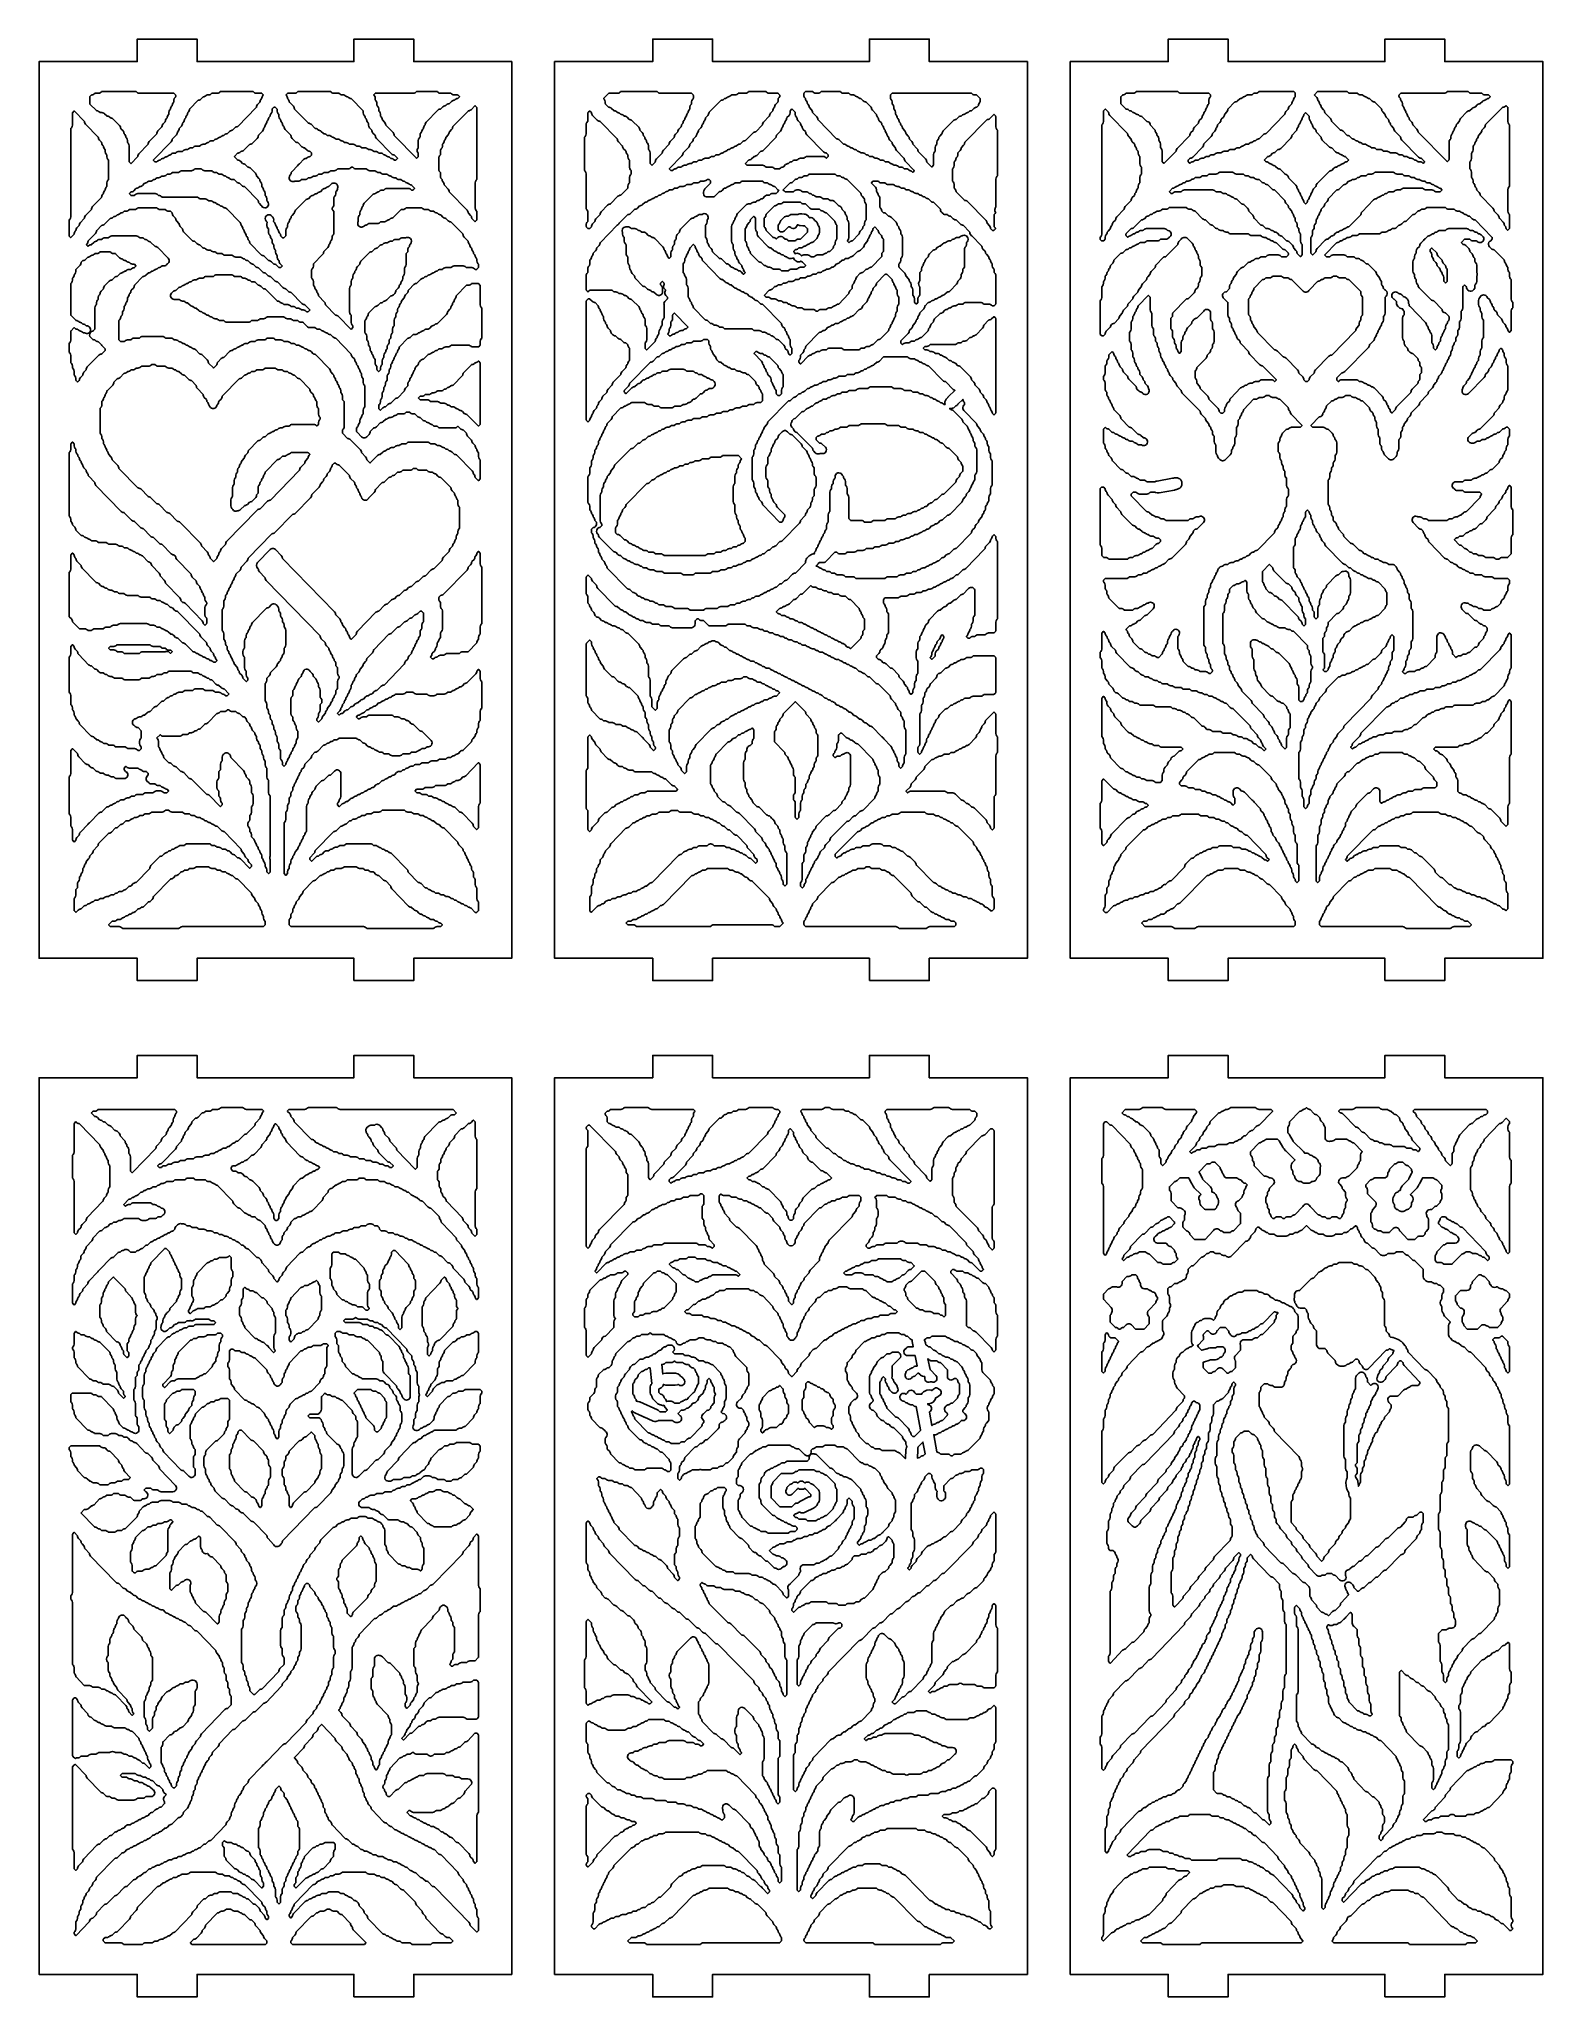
# Model space of a CAD drawing. Header units: millimetres. Extents: x 10 to 410, y 18 to 283.
# Drawn here: x 10 to 211.3, y 21 to 283 of the extents above; entities that cross this region are included whole.
import ezdxf

# ---------------------------------------------------------------- set-up
doc = ezdxf.new("R2010")
doc.units = ezdxf.units.MM
doc.layers.add('CUT', color=1, linetype='Continuous')

msp = doc.modelspace()

# ---------------------------------------------------------------- linework, layer by layer
at = {"layer": 'CUT'}
for points in [[(52.134, 157), (60.134, 157), (60.134, 160), (73.2679, 160), (73.2679, 280), (60.134, 280), (60.134, 283), (52.134, 283), (52.134, 280), (31.134, 280), (31.134, 283), (23.134, 283), (23.134, 280), (10, 280), (10, 160), (23.134, 160), (23.134, 157), (31.134, 157), (31.134, 160), (52.134, 160)], [(121.134, 157), (129.134, 157), (129.134, 160), (142.2679, 160), (142.2679, 280), (129.134, 280), (129.134, 283), (121.134, 283), (121.134, 280), (100.134, 280), (100.134, 283), (92.134, 283), (92.134, 280), (79, 280), (79, 160), (92.134, 160), (92.134, 157), (100.134, 157), (100.134, 160), (121.134, 160)], [(190.134, 157), (198.134, 157), (198.134, 160), (211.2679, 160), (211.2679, 280), (198.134, 280), (198.134, 283), (190.134, 283), (190.134, 280), (169.134, 280), (169.134, 283), (161.134, 283), (161.134, 280), (148, 280), (148, 160), (161.134, 160), (161.134, 157), (169.134, 157), (169.134, 160), (190.134, 160)], [(17.0597, 275.5346), (17.1447, 275.546), (17.2668, 275.5974), (17.3711, 275.6791), (17.431, 275.7404), (17.456, 275.76), (17.4875, 275.7642), (17.9345, 275.7642), (18.0658, 275.7818), (18.1879, 275.8332), (18.2922, 275.9149), (18.3521, 275.9762), (18.3772, 275.9958), (18.4086, 276), (22.9478, 276), (22.9793, 275.9958), (23.0043, 275.9762), (23.0642, 275.9149), (23.1685, 275.8332), (23.2906, 275.7818), (23.4219, 275.7642), (28.014, 275.7642), (28.0455, 275.76), (28.0705, 275.7404), (28.2437, 275.5631), (28.2688, 275.5248), (28.2776, 275.4799), (28.2776, 275.3411), (28.2688, 275.2962), (28.2437, 275.2579), (28.1896, 275.2025), (28.0842, 275.0418), (28.0473, 274.8532), (28.0473, 274.6338), (28.0385, 274.5888), (28.0134, 274.5506), (27.9593, 274.4952), (27.8539, 274.3344), (27.8294, 274.2092), (27.8263, 274.2098), (27.8082, 274.1173), (27.7831, 274.079), (27.729, 274.0236), (27.6236, 273.8628), (27.5991, 273.7376), (27.596, 273.7382), (27.5779, 273.6457), (27.5528, 273.6074), (27.4987, 273.552), (27.3934, 273.3913), (27.3564, 273.2027), (27.3564, 272.9832), (27.3476, 272.9383), (27.3225, 272.9), (27.2684, 272.8446), (27.1631, 272.6839), (27.1385, 272.5586), (27.1355, 272.5593), (27.1173, 272.4667), (27.0923, 272.4285), (27.0381, 272.3731), (26.9328, 272.2123), (26.9083, 272.0871), (26.9052, 272.0877), (26.8871, 271.9952), (26.862, 271.9569), (26.5776, 271.6657), (26.4722, 271.505), (26.4477, 271.3797), (26.4446, 271.3803), (26.4265, 271.2878), (26.4014, 271.2495), (25.8867, 270.7225), (25.7814, 270.5618), (25.7568, 270.4365), (25.7538, 270.4371), (25.7356, 270.3446), (25.7106, 270.3064), (24.7353, 269.3078), (24.63, 269.1471), (24.6054, 269.0218), (24.6023, 269.0224), (24.5842, 268.9299), (24.5591, 268.8916), (23.3536, 267.6573), (23.2483, 267.4965), (23.2237, 267.3713), (23.2206, 267.3719), (23.2025, 267.2794), (23.1774, 267.2411), (22.3181, 266.3612), (22.2902, 266.3405), (22.2623, 266.3612), (22.0938, 266.5337), (22.0687, 266.572), (22.0599, 266.6169), (22.0599, 268.7227), (22.023, 268.9113), (21.9176, 269.072), (21.8635, 269.1274), (21.8384, 269.1657), (21.8296, 269.2106), (21.8296, 269.43), (21.7927, 269.6186), (21.6873, 269.7794), (21.6332, 269.8348), (21.6081, 269.8731), (21.59, 269.9656), (21.5869, 269.965), (21.5624, 270.0902), (21.457, 270.251), (21.4029, 270.3064), (21.3779, 270.3446), (21.3597, 270.4371), (21.3567, 270.4365), (21.3321, 270.5618), (21.2268, 270.7225), (20.9424, 271.0137), (20.9173, 271.052), (20.8992, 271.1445), (20.8961, 271.1439), (20.8716, 271.2692), (20.7662, 271.4299), (19.9042, 272.3125), (19.7999, 272.3942), (19.6778, 272.4456), (19.5928, 272.457), (19.593, 272.4588), (19.5286, 272.4674), (19.5036, 272.487), (19.4436, 272.5483), (19.3393, 272.63), (19.2172, 272.6814), (19.1322, 272.6928), (19.1325, 272.6945), (19.068, 272.7032), (19.043, 272.7227), (18.7528, 273.0199), (18.6485, 273.1016), (18.5264, 273.153), (18.3951, 273.1705), (18.1784, 273.1705), (18.1469, 273.1747), (18.1219, 273.1943), (18.0619, 273.2557), (17.9576, 273.3373), (17.8355, 273.3888), (17.7505, 273.4001), (17.7508, 273.4019), (17.6863, 273.4105), (17.6613, 273.4301), (16.7973, 274.3148), (16.7722, 274.3531), (16.7634, 274.398), (16.7634, 275.2441), (16.7722, 275.289), (16.7973, 275.3273), (16.9704, 275.5046), (16.9955, 275.5242), (17.0599, 275.5328)], [(27.6747, 269.2522), (27.78, 269.4129), (27.8046, 269.5382), (27.8077, 269.5376), (27.8258, 269.6301), (27.8509, 269.6684), (28.3655, 270.1954), (28.4709, 270.3561), (28.4954, 270.4814), (28.4985, 270.4807), (28.5166, 270.5733), (28.5417, 270.6115), (28.5958, 270.6669), (28.7012, 270.8277), (28.7257, 270.9529), (28.7288, 270.9523), (28.7469, 271.0448), (28.772, 271.0831), (29.0564, 271.3743), (29.1617, 271.535), (29.1863, 271.6603), (29.1894, 271.6597), (29.2075, 271.7522), (29.2326, 271.7905), (29.2867, 271.8459), (29.392, 272.0066), (29.4166, 272.1319), (29.4196, 272.1313), (29.4378, 272.2238), (29.4629, 272.2621), (29.517, 272.3175), (29.6223, 272.4782), (29.6468, 272.6035), (29.6499, 272.6029), (29.668, 272.6954), (29.6931, 272.7336), (29.7472, 272.789), (29.8526, 272.9498), (29.8771, 273.075), (29.8802, 273.0744), (29.8983, 273.1669), (29.9234, 273.2052), (29.9775, 273.2606), (30.0829, 273.4214), (30.1074, 273.5466), (30.1105, 273.546), (30.1286, 273.6385), (30.1537, 273.6768), (31.248, 274.7973), (31.273, 274.8168), (31.3375, 274.8255), (31.3372, 274.8272), (31.4223, 274.8386), (31.5443, 274.89), (31.6486, 274.9717), (31.9388, 275.2688), (31.9639, 275.2884), (32.0283, 275.297), (32.0281, 275.2988), (32.1131, 275.3102), (32.2352, 275.3616), (32.3395, 275.4433), (32.3994, 275.5046), (32.4244, 275.5242), (32.4559, 275.5284), (32.6726, 275.5284), (32.804, 275.546), (32.926, 275.5974), (33.0303, 275.6791), (33.0903, 275.7404), (33.1153, 275.76), (33.1468, 275.7642), (33.8241, 275.7642), (33.9554, 275.7818), (34.0775, 275.8332), (34.1818, 275.9149), (34.2417, 275.9762), (34.2667, 275.9958), (34.2982, 276), (38.607, 276), (38.6385, 275.9958), (38.6635, 275.9762), (38.7234, 275.9149), (38.8278, 275.8332), (38.9498, 275.7818), (39.0812, 275.7642), (39.7584, 275.7642), (39.7899, 275.76), (39.815, 275.7404), (39.9949, 275.5561), (40.0147, 275.5284), (39.9949, 275.5007), (39.934, 275.4383), (39.8286, 275.2776), (39.8041, 275.1523), (39.801, 275.1529), (39.7829, 275.0604), (39.7578, 275.0221), (39.7037, 274.9667), (39.5984, 274.806), (39.5738, 274.6808), (39.5707, 274.6814), (39.5526, 274.5888), (39.5275, 274.5506), (39.2432, 274.2594), (39.1378, 274.0986), (39.1133, 273.9734), (39.1102, 273.974), (39.0921, 273.8815), (39.067, 273.8432), (36.591, 271.308), (36.566, 271.2884), (36.5015, 271.2798), (36.5017, 271.278), (36.4167, 271.2667), (36.2946, 271.2152), (36.1903, 271.1336), (35.9001, 270.8364), (35.8751, 270.8168), (35.8107, 270.8082), (35.8109, 270.8064), (35.7259, 270.7951), (35.6038, 270.7437), (35.4995, 270.662), (35.2093, 270.3649), (35.1843, 270.3453), (35.1198, 270.3366), (35.12, 270.3349), (35.035, 270.3235), (34.9129, 270.2721), (34.8086, 270.1904), (34.7487, 270.1291), (34.7237, 270.1095), (34.6592, 270.1009), (34.6595, 270.0991), (34.5745, 270.0877), (34.4524, 270.0363), (34.3481, 269.9546), (34.2882, 269.8933), (34.2631, 269.8737), (34.1987, 269.8651), (34.1989, 269.8633), (34.1139, 269.8519), (33.9918, 269.8005), (33.8875, 269.7188), (33.8276, 269.6575), (33.8026, 269.6379), (33.7381, 269.6293), (33.7383, 269.6275), (33.6533, 269.6161), (33.5312, 269.5647), (33.4269, 269.483), (33.367, 269.4217), (33.342, 269.4021), (33.3105, 269.3979), (33.0938, 269.3979), (32.9625, 269.3803), (32.8404, 269.3289), (32.7361, 269.2472), (32.6762, 269.1859), (32.6512, 269.1663), (32.5867, 269.1577), (32.5869, 269.1559), (32.5019, 269.1446), (32.3798, 269.0931), (32.2755, 269.0115), (32.2156, 268.9501), (32.1906, 268.9305), (32.1591, 268.9263), (31.9424, 268.9263), (31.8111, 268.9088), (31.689, 268.8573), (31.5847, 268.7757), (31.5248, 268.7143), (31.4997, 268.6947), (31.4683, 268.6905), (31.0212, 268.6905), (30.8899, 268.673), (30.7678, 268.6216), (30.6635, 268.5399), (30.6036, 268.4785), (30.5786, 268.4589), (30.5471, 268.4547), (30.3304, 268.4547), (30.1991, 268.4372), (30.077, 268.3858), (29.9727, 268.3041), (29.9128, 268.2427), (29.8878, 268.2232), (29.8563, 268.2189), (29.6395, 268.2189), (29.5082, 268.2014), (29.3861, 268.15), (29.2818, 268.0683), (29.2219, 268.007), (29.1969, 267.9874), (29.1654, 267.9832), (28.7184, 267.9832), (28.5871, 267.9656), (28.465, 267.9142), (28.3607, 267.8325), (28.3008, 267.7712), (28.2758, 267.7516), (28.2443, 267.7474), (28.0276, 267.7474), (27.8963, 267.7298), (27.7742, 267.6784), (27.6699, 267.5967), (27.6099, 267.5354), (27.5849, 267.5158), (27.5205, 267.5072), (27.5207, 267.5054), (27.4357, 267.494), (27.3136, 267.4426), (27.2093, 267.3609), (27.1494, 267.2996), (27.1244, 267.28), (27.0599, 267.2714), (27.0601, 267.2696), (26.9751, 267.2582), (26.853, 267.2068), (26.7487, 267.1251), (26.6888, 267.0638), (26.6638, 267.0442), (26.5993, 267.0356), (26.5996, 267.0338), (26.5146, 267.0224), (26.3925, 266.971), (26.2882, 266.8894), (26.2282, 266.828), (26.2032, 266.8084), (26.1388, 266.7998), (26.139, 266.798), (26.054, 266.7867), (25.9319, 266.7352), (25.8276, 266.6536), (25.7677, 266.5922), (25.7427, 266.5726), (25.7112, 266.5684), (25.5474, 266.5684), (25.5159, 266.5726), (25.4909, 266.5922), (25.311, 266.7765), (25.2912, 266.8042), (25.311, 266.8319)], [(43.2227, 275.7404), (43.2477, 275.76), (43.2792, 275.7642), (44.1868, 275.7642), (44.3181, 275.7818), (44.4402, 275.8332), (44.5445, 275.9149), (44.6044, 275.9762), (44.6294, 275.9958), (44.6609, 276), (48.9698, 276), (49.0013, 275.9958), (49.0263, 275.9762), (49.0862, 275.9149), (49.1905, 275.8332), (49.3126, 275.7818), (49.4439, 275.7642), (50.1212, 275.7642), (50.1527, 275.76), (50.1777, 275.7404), (50.2376, 275.6791), (50.3419, 275.5974), (50.464, 275.546), (50.5953, 275.5284), (50.812, 275.5284), (50.8435, 275.5242), (50.8685, 275.5046), (50.9285, 275.4433), (51.0328, 275.3616), (51.1548, 275.3102), (51.2399, 275.2988), (51.2396, 275.297), (51.3041, 275.2884), (51.3291, 275.2688), (51.389, 275.2075), (51.4933, 275.1258), (51.6154, 275.0744), (51.7004, 275.063), (51.7002, 275.0612), (51.7647, 275.0526), (51.7897, 275.033), (53.3445, 273.441), (53.3696, 273.4027), (53.3784, 273.3578), (53.3784, 273.1384), (53.4154, 272.9498), (53.5207, 272.789), (53.5748, 272.7336), (53.5999, 272.6954), (53.618, 272.6029), (53.6211, 272.6035), (53.6456, 272.4782), (53.751, 272.3175), (53.8051, 272.2621), (53.8302, 272.2238), (53.8483, 272.1313), (53.8514, 272.1319), (53.8759, 272.0066), (53.9813, 271.8459), (54.0354, 271.7905), (54.0605, 271.7522), (54.0693, 271.7073), (54.0693, 271.4879), (54.1062, 271.2993), (54.2116, 271.1385), (54.4959, 270.8473), (54.521, 270.809), (54.5392, 270.7165), (54.5422, 270.7171), (54.5668, 270.5919), (54.6721, 270.4311), (54.9565, 270.14), (54.9816, 270.1017), (54.9997, 270.0092), (55.0028, 270.0098), (55.0273, 269.8845), (55.1327, 269.7238), (57.1461, 267.6622), (57.2504, 267.5805), (57.3725, 267.5291), (57.4575, 267.5178), (57.4573, 267.516), (57.5217, 267.5074), (57.5468, 267.4878), (57.957, 267.0677), (57.9767, 267.04), (57.957, 267.0123), (57.777, 266.828), (57.752, 266.8084), (57.7205, 266.8042), (57.5568, 266.8042), (57.5253, 266.8084), (57.5003, 266.828), (57.4404, 266.8894), (57.3361, 266.971), (57.214, 267.0224), (57.1289, 267.0338), (57.1292, 267.0356), (57.0647, 267.0442), (57.0397, 267.0638), (56.9798, 267.1251), (56.8755, 267.2068), (56.7534, 267.2582), (56.6684, 267.2696), (56.6686, 267.2714), (56.6042, 267.28), (56.5791, 267.2996), (56.5192, 267.3609), (56.4149, 267.4426), (56.2928, 267.494), (56.2078, 267.5054), (56.2081, 267.5072), (56.1436, 267.5158), (56.1186, 267.5354), (56.0587, 267.5967), (55.9544, 267.6784), (55.8323, 267.7298), (55.701, 267.7474), (55.4842, 267.7474), (55.4527, 267.7516), (55.4277, 267.7712), (55.3678, 267.8325), (55.2635, 267.9142), (55.1414, 267.9656), (55.0101, 267.9832), (54.7934, 267.9832), (54.7619, 267.9874), (54.7369, 268.007), (54.677, 268.0683), (54.5727, 268.15), (54.4506, 268.2014), (54.3193, 268.2189), (54.1025, 268.2189), (54.071, 268.2232), (54.046, 268.2427), (53.9861, 268.3041), (53.8818, 268.3858), (53.7597, 268.4372), (53.6284, 268.4547), (53.1814, 268.4547), (53.1499, 268.4589), (53.1249, 268.4785), (53.065, 268.5399), (52.9607, 268.6216), (52.8386, 268.673), (52.7073, 268.6905), (52.4905, 268.6905), (52.4591, 268.6947), (52.434, 268.7143), (52.3741, 268.7757), (52.2698, 268.8573), (52.1477, 268.9088), (52.0164, 268.9263), (51.5694, 268.9263), (51.5379, 268.9305), (51.5129, 268.9501), (51.453, 269.0115), (51.3487, 269.0931), (51.2266, 269.1446), (51.0953, 269.1621), (50.8786, 269.1621), (50.8471, 269.1663), (50.8221, 269.1859), (50.7621, 269.2472), (50.6578, 269.3289), (50.5358, 269.3803), (50.4507, 269.3917), (50.451, 269.3935), (50.3865, 269.4021), (50.3615, 269.4217), (50.3016, 269.483), (50.1973, 269.5647), (50.0752, 269.6161), (49.9439, 269.6337), (49.7271, 269.6337), (49.6957, 269.6379), (49.6706, 269.6575), (49.6107, 269.7188), (49.5064, 269.8005), (49.3843, 269.8519), (49.2993, 269.8633), (49.2996, 269.8651), (49.2351, 269.8737), (49.2101, 269.8933), (49.1502, 269.9546), (49.0459, 270.0363), (48.9238, 270.0877), (48.7925, 270.1053), (48.5757, 270.1053), (48.5442, 270.1095), (48.5192, 270.1291), (48.4593, 270.1904), (48.355, 270.2721), (48.2329, 270.3235), (48.1479, 270.3349), (48.1481, 270.3366), (48.0837, 270.3453), (48.0587, 270.3649), (47.7685, 270.662), (47.6642, 270.7437), (47.5421, 270.7951), (47.4571, 270.8064), (47.4573, 270.8082), (47.3928, 270.8168), (47.3678, 270.8364), (47.3079, 270.8978), (47.2036, 270.9795), (47.0815, 271.0309), (46.9965, 271.0422), (46.9967, 271.044), (46.9323, 271.0526), (46.9072, 271.0722), (46.3868, 271.6051), (46.2825, 271.6868), (46.1604, 271.7382), (46.0754, 271.7496), (46.0756, 271.7514), (46.0111, 271.76), (45.9861, 271.7796), (44.201, 273.6074), (44.1759, 273.6457), (44.1578, 273.7382), (44.1547, 273.7376), (44.1302, 273.8628), (44.0248, 274.0236), (43.5101, 274.5506), (43.485, 274.5888), (43.4669, 274.6814), (43.4638, 274.6808), (43.4393, 274.806), (43.3339, 274.9667), (43.2798, 275.0221), (43.2548, 275.0604), (43.2366, 275.1529), (43.2335, 275.1523), (43.209, 275.2776), (43.1037, 275.4383), (43.0428, 275.5007), (43.023, 275.5284), (43.0428, 275.5561)], [(54.9672, 275.7404), (54.9922, 275.76), (55.0237, 275.7642), (60.0763, 275.7642), (60.2076, 275.7818), (60.3297, 275.8332), (60.434, 275.9149), (60.4939, 275.9762), (60.519, 275.9958), (60.5505, 276), (63.2473, 276), (63.2788, 275.9958), (63.3038, 275.9762), (63.3637, 275.9149), (63.468, 275.8332), (63.5901, 275.7818), (63.7214, 275.7642), (65.0896, 275.7642), (65.1211, 275.76), (65.1461, 275.7404), (65.206, 275.6791), (65.3103, 275.5974), (65.4324, 275.546), (65.5637, 275.5284), (66.0107, 275.5284), (66.0422, 275.5242), (66.0672, 275.5046), (66.2472, 275.3204), (66.2669, 275.2926), (66.2472, 275.2649), (66.0672, 275.0806), (66.0422, 275.0611), (65.9777, 275.0524), (65.978, 275.0507), (65.893, 275.0393), (65.7709, 274.9879), (65.6666, 274.9062), (65.6067, 274.8449), (65.5816, 274.8253), (65.5172, 274.8166), (65.5174, 274.8149), (65.4324, 274.8035), (65.3103, 274.7521), (65.206, 274.6704), (64.9158, 274.3733), (64.8908, 274.3537), (64.8263, 274.3451), (64.8266, 274.3433), (64.7416, 274.3319), (64.6195, 274.2805), (64.5152, 274.1988), (64.4552, 274.1375), (64.4302, 274.1179), (64.3658, 274.1093), (64.366, 274.1075), (64.281, 274.0961), (64.1589, 274.0447), (64.0546, 273.963), (63.7644, 273.6659), (63.7394, 273.6463), (63.6749, 273.6377), (63.6752, 273.6359), (63.5901, 273.6246), (63.468, 273.5731), (63.3637, 273.4915), (61.8109, 271.9015), (61.7055, 271.7407), (61.681, 271.6155), (61.6779, 271.6161), (61.6598, 271.5236), (61.6347, 271.4853), (61.5806, 271.4299), (61.4753, 271.2692), (61.4507, 271.1439), (61.4476, 271.1445), (61.4295, 271.052), (61.4044, 271.0137), (61.3503, 270.9583), (61.245, 270.7976), (61.2204, 270.6723), (61.2174, 270.6729), (61.1992, 270.5804), (61.1742, 270.5421), (61.1201, 270.4867), (61.0147, 270.326), (60.9778, 270.1374), (60.9778, 269.918), (60.969, 269.8731), (60.9439, 269.8348), (60.8898, 269.7794), (60.7844, 269.6186), (60.7475, 269.43), (60.7475, 268.5032), (60.7387, 268.4583), (60.687, 268.3795), (60.6909, 268.3769), (60.6538, 268.3249), (60.6069, 268.1781), (60.6069, 268.024), (60.6538, 267.8772), (60.6909, 267.8252), (60.687, 267.8226), (60.7387, 267.7438), (60.7475, 267.6989), (60.7475, 267.3243), (60.7387, 267.2794), (60.7136, 267.2411), (60.5451, 267.0686), (60.5172, 267.0479), (60.4893, 267.0686), (57.5574, 270.0706), (57.5323, 270.1088), (57.5142, 270.2014), (57.5111, 270.2008), (57.4866, 270.326), (57.3812, 270.4867), (56.406, 271.4853), (56.3809, 271.5236), (56.3628, 271.6161), (56.3597, 271.6155), (56.3352, 271.7407), (56.2298, 271.9015), (55.9454, 272.1927), (55.9203, 272.231), (55.9022, 272.3235), (55.8991, 272.3229), (55.8746, 272.4481), (55.7692, 272.6089), (55.7151, 272.6642), (55.69, 272.7025), (55.6812, 272.7474), (55.6812, 272.9669), (55.6443, 273.1555), (55.539, 273.3162), (55.4848, 273.3716), (55.4598, 273.4099), (55.451, 273.4548), (55.451, 273.6742), (55.414, 273.8628), (55.3087, 274.0236), (55.2546, 274.079), (55.2295, 274.1173), (55.2207, 274.1622), (55.2207, 274.3816), (55.1837, 274.5702), (55.0784, 274.731), (55.0243, 274.7864), (54.9992, 274.8246), (54.9904, 274.8696), (54.9904, 275.089), (54.9535, 275.2776), (54.8481, 275.4383), (54.7872, 275.5007), (54.7674, 275.5284), (54.7872, 275.5561)], [(86.2142, 275.7411), (86.2392, 275.7605), (86.2706, 275.7647), (87.4153, 275.7647), (87.5461, 275.7821), (87.6678, 275.8331), (87.7719, 275.9142), (87.833, 275.9764), (87.8579, 275.9958), (87.8893, 276), (92.6792, 276), (92.7106, 275.9958), (92.7356, 275.9764), (92.7967, 275.9142), (92.9008, 275.8331), (93.0225, 275.7821), (93.1533, 275.7647), (97.3042, 275.7647), (97.3355, 275.7605), (97.3605, 275.7411), (97.5344, 275.5641), (97.5597, 275.5258), (97.5685, 275.4807), (97.5685, 275.1075), (97.5597, 275.0625), (97.5344, 275.0241), (97.4807, 274.9694), (97.3745, 274.8083), (97.3373, 274.619), (97.3373, 274.4016), (97.3284, 274.3566), (97.3032, 274.3182), (97.2494, 274.2635), (97.1433, 274.1024), (97.106, 273.9131), (97.106, 273.6958), (97.0972, 273.6507), (97.0719, 273.6123), (97.0182, 273.5577), (96.912, 273.3965), (96.8876, 273.2723), (96.8842, 273.273), (96.8659, 273.1801), (96.8407, 273.1417), (96.7869, 273.0871), (96.6808, 272.9259), (96.6564, 272.8017), (96.6529, 272.8024), (96.6347, 272.7095), (96.6094, 272.6712), (96.5557, 272.6165), (96.4495, 272.4554), (96.4251, 272.3311), (96.4217, 272.3318), (96.4034, 272.2389), (96.3782, 272.2006), (96.3245, 272.1459), (96.2183, 271.9848), (96.1939, 271.8605), (96.1905, 271.8612), (96.1722, 271.7683), (96.1469, 271.73), (96.0932, 271.6753), (95.987, 271.5142), (95.9626, 271.3899), (95.9592, 271.3906), (95.9409, 271.2977), (95.9157, 271.2594), (95.6307, 270.9694), (95.5246, 270.8083), (95.5001, 270.684), (95.4967, 270.6847), (95.4785, 270.5919), (95.4532, 270.5535), (95.1682, 270.2635), (95.0621, 270.1024), (95.0376, 269.9782), (95.0342, 269.9788), (95.016, 269.886), (94.9907, 269.8476), (94.4745, 269.3224), (94.3683, 269.1612), (94.3439, 269.037), (94.3405, 269.0377), (94.3222, 268.9448), (94.297, 268.9064), (93.5495, 268.1459), (93.4433, 267.9848), (93.4189, 267.8605), (93.4155, 267.8612), (93.3972, 267.7683), (93.372, 267.73), (92.6245, 266.9694), (92.5183, 266.8083), (92.4939, 266.684), (92.4905, 266.6847), (92.4722, 266.5919), (92.447, 266.5535), (92.0465, 266.146), (92.0186, 266.1255), (91.9907, 266.146), (91.8215, 266.3182), (91.7962, 266.3566), (91.7874, 266.4016), (91.7874, 267.7954), (91.7501, 267.9848), (91.644, 268.1459), (91.5903, 268.2006), (91.565, 268.2389), (91.5561, 268.284), (91.5561, 268.7366), (91.5189, 268.9259), (91.4127, 269.0871), (91.359, 269.1417), (91.3337, 269.1801), (91.3155, 269.273), (91.3121, 269.2723), (91.2876, 269.3965), (91.1815, 269.5577), (91.1278, 269.6123), (91.1025, 269.6507), (91.0842, 269.7435), (91.0808, 269.7429), (91.0564, 269.8671), (90.9502, 270.0283), (90.8965, 270.0829), (90.8712, 270.1213), (90.853, 270.2141), (90.8496, 270.2135), (90.8252, 270.3377), (90.719, 270.4988), (90.434, 270.7888), (90.4088, 270.8272), (90.3905, 270.92), (90.3871, 270.9193), (90.3627, 271.0436), (90.2565, 271.2047), (89.3906, 272.0858), (89.2865, 272.1669), (89.1648, 272.2179), (89.0782, 272.2294), (89.0784, 272.2309), (89.0142, 272.2395), (88.9892, 272.2589), (88.6969, 272.5564), (88.5928, 272.6374), (88.4711, 272.6885), (88.3845, 272.7), (88.3847, 272.7015), (88.3204, 272.7101), (88.2954, 272.7295), (88.2344, 272.7916), (88.1303, 272.8727), (88.0086, 272.9238), (87.922, 272.9353), (87.9222, 272.9368), (87.8579, 272.9454), (87.833, 272.9648), (87.7719, 273.0269), (87.6678, 273.108), (87.5461, 273.1591), (87.4595, 273.1706), (87.4597, 273.1721), (87.3954, 273.1806), (87.3705, 273.2001), (87.3094, 273.2622), (87.2053, 273.3433), (87.0836, 273.3944), (86.997, 273.4059), (86.9972, 273.4074), (86.9329, 273.4159), (86.908, 273.4354), (86.6157, 273.7328), (86.5115, 273.8139), (86.3899, 273.8649), (86.3032, 273.8765), (86.3034, 273.878), (86.2392, 273.8865), (86.2142, 273.906), (85.8091, 274.3182), (85.7838, 274.3566), (85.775, 274.4016), (85.775, 274.619), (85.7377, 274.8083), (85.6316, 274.9694), (85.571, 275.0311), (85.5511, 275.0588), (85.571, 275.0866)], [(96.0377, 267.3835), (96.1438, 267.5446), (96.1683, 267.6689), (96.1717, 267.6682), (96.1899, 267.7611), (96.2152, 267.7994), (96.9627, 268.56), (97.0688, 268.7211), (97.0932, 268.8454), (97.0966, 268.8447), (97.1149, 268.9375), (97.1402, 268.9759), (97.4251, 269.2659), (97.5313, 269.427), (97.5557, 269.5512), (97.5591, 269.5506), (97.5774, 269.6434), (97.6027, 269.6818), (97.8876, 269.9717), (97.9938, 270.1329), (98.0182, 270.2571), (98.0216, 270.2565), (98.0399, 270.3493), (98.0652, 270.3877), (98.1189, 270.4423), (98.225, 270.6035), (98.2495, 270.7277), (98.2529, 270.727), (98.2711, 270.8199), (98.2964, 270.8583), (98.5814, 271.1482), (98.6875, 271.3094), (98.712, 271.4336), (98.7154, 271.4329), (98.7336, 271.5258), (98.7589, 271.5641), (98.8126, 271.6188), (98.9188, 271.7799), (98.9432, 271.9042), (98.9466, 271.9035), (98.9649, 271.9964), (98.9902, 272.0347), (99.0439, 272.0894), (99.15, 272.2505), (99.1745, 272.3748), (99.1779, 272.3741), (99.1961, 272.467), (99.2214, 272.5053), (99.5064, 272.7953), (99.6125, 272.9564), (99.637, 273.0807), (99.6404, 273.08), (99.6586, 273.1728), (99.6839, 273.2112), (101.2453, 274.7999), (101.2702, 274.8194), (101.3345, 274.8279), (101.3343, 274.8294), (101.4209, 274.8409), (101.5426, 274.892), (101.6467, 274.9731), (101.7078, 275.0352), (101.7327, 275.0546), (101.797, 275.0632), (101.7968, 275.0647), (101.8834, 275.0762), (102.0051, 275.1273), (102.1092, 275.2084), (102.1702, 275.2705), (102.1952, 275.2899), (102.2595, 275.2985), (102.2593, 275.3), (102.3459, 275.3115), (102.4676, 275.3626), (102.5717, 275.4436), (102.6327, 275.5058), (102.6577, 275.5252), (102.6891, 275.5294), (103.1401, 275.5294), (103.2709, 275.5468), (103.3926, 275.5979), (103.4967, 275.6789), (103.5577, 275.7411), (103.5827, 275.7605), (103.6141, 275.7647), (104.5275, 275.7647), (104.6583, 275.7821), (104.78, 275.8331), (104.8841, 275.9142), (104.9452, 275.9764), (104.9702, 275.9958), (105.0016, 276), (107.2478, 276), (107.2791, 275.9958), (107.3041, 275.9764), (107.3652, 275.9142), (107.4693, 275.8331), (107.591, 275.7821), (107.7218, 275.7647), (108.8665, 275.7647), (108.8979, 275.7605), (108.9229, 275.7411), (109.0967, 275.5641), (109.122, 275.5258), (109.1309, 275.4807), (109.1309, 275.3428), (109.122, 275.2977), (109.0967, 275.2594), (109.043, 275.2047), (108.9369, 275.0436), (108.8996, 274.8543), (108.8996, 274.6369), (108.8908, 274.5919), (108.8655, 274.5535), (108.5805, 274.2635), (108.4744, 274.1024), (108.4499, 273.9782), (108.4465, 273.9788), (108.4283, 273.886), (108.403, 273.8476), (108.3493, 273.793), (108.2431, 273.6318), (108.2187, 273.5076), (108.2153, 273.5082), (108.197, 273.4154), (108.1717, 273.377), (107.8868, 273.0871), (107.7806, 272.9259), (107.7562, 272.8017), (107.7528, 272.8024), (107.7345, 272.7095), (107.7093, 272.6712), (106.9618, 271.9106), (106.8556, 271.7495), (106.8312, 271.6252), (106.8278, 271.6259), (106.8095, 271.533), (106.7843, 271.4947), (105.9166, 270.6119), (105.8917, 270.5924), (105.8274, 270.5839), (105.8276, 270.5824), (105.741, 270.5708), (105.6193, 270.5198), (105.5152, 270.4387), (104.5292, 269.4354), (104.5042, 269.4159), (104.44, 269.4074), (104.4402, 269.4059), (104.3535, 269.3944), (104.2318, 269.3433), (104.1277, 269.2622), (103.8354, 268.9648), (103.8104, 268.9454), (103.7462, 268.9368), (103.7464, 268.9353), (103.6598, 268.9238), (103.5381, 268.8727), (103.434, 268.7916), (103.3729, 268.7295), (103.348, 268.7101), (103.2837, 268.7015), (103.2839, 268.7), (103.1973, 268.6885), (103.0756, 268.6374), (102.9715, 268.5564), (102.9104, 268.4942), (102.8855, 268.4748), (102.8212, 268.4662), (102.8214, 268.4647), (102.7348, 268.4532), (102.6131, 268.4021), (102.509, 268.3211), (102.4479, 268.2589), (102.423, 268.2395), (102.3587, 268.2309), (102.3589, 268.2294), (102.2723, 268.2179), (102.1506, 268.1669), (102.0465, 268.0858), (101.9855, 268.0236), (101.9605, 268.0042), (101.8962, 267.9956), (101.8964, 267.9941), (101.8098, 267.9826), (101.6881, 267.9316), (101.584, 267.8505), (101.523, 267.7883), (101.498, 267.7689), (101.4338, 267.7603), (101.434, 267.7588), (101.3473, 267.7473), (101.2256, 267.6963), (101.1215, 267.6152), (101.0605, 267.553), (101.0355, 267.5336), (101.0041, 267.5294), (100.7844, 267.5294), (100.6536, 267.512), (100.5319, 267.461), (100.4278, 267.3799), (100.3667, 267.3177), (100.3417, 267.2983), (100.3104, 267.2941), (100.0907, 267.2941), (99.9599, 267.2767), (99.8382, 267.2257), (99.7341, 267.1446), (99.673, 267.0825), (99.648, 267.063), (99.6166, 267.0588), (99.1657, 267.0588), (99.0349, 267.0414), (98.9132, 266.9904), (98.8091, 266.9093), (98.748, 266.8472), (98.723, 266.8277), (98.6916, 266.8235), (98.4719, 266.8235), (98.3411, 266.8061), (98.2194, 266.7551), (98.1153, 266.674), (98.0543, 266.6119), (98.0293, 266.5924), (97.9979, 266.5882), (97.7782, 266.5882), (97.6474, 266.5708), (97.5257, 266.5198), (97.4216, 266.4387), (97.3605, 266.3766), (97.3355, 266.3571), (97.3042, 266.3529), (97.0845, 266.3529), (96.9536, 266.3355), (96.832, 266.2845), (96.7278, 266.2034), (96.6668, 266.1413), (96.6418, 266.1218), (96.6104, 266.1176), (96.3907, 266.1176), (96.2599, 266.1002), (96.1382, 266.0492), (96.0341, 265.9681), (95.973, 265.906), (95.9481, 265.8865), (95.9167, 265.8824), (95.697, 265.8824), (95.5662, 265.8649), (95.4445, 265.8139), (95.3404, 265.7328), (95.2793, 265.6707), (95.2543, 265.6512), (95.1901, 265.6427), (95.1903, 265.6412), (95.1037, 265.6296), (94.982, 265.5786), (94.8779, 265.4975), (94.8168, 265.4354), (94.7918, 265.4159), (94.7604, 265.4118), (94.5955, 265.4118), (94.5641, 265.4159), (94.5391, 265.4354), (94.3584, 265.6193), (94.3385, 265.6471), (94.3584, 265.6748)], [(112.4562, 275.2047), (112.4025, 275.2594), (112.3772, 275.2977), (112.3683, 275.3428), (112.3683, 275.716), (112.3772, 275.7611), (112.4025, 275.7994), (112.5763, 275.9764), (112.6013, 275.9958), (112.6327, 276), (113.4914, 276), (113.5228, 275.9958), (113.5478, 275.9764), (113.6088, 275.9142), (113.713, 275.8331), (113.8347, 275.7821), (113.9655, 275.7647), (114.2399, 275.7647), (114.3707, 275.7821), (114.4924, 275.8331), (114.5965, 275.9142), (114.6576, 275.9764), (114.6825, 275.9958), (114.7139, 276), (117.1914, 276), (117.2228, 275.9958), (117.2477, 275.9764), (117.3088, 275.9142), (117.4129, 275.8331), (117.5346, 275.7821), (117.6654, 275.7647), (118.3476, 275.7647), (118.379, 275.7605), (118.404, 275.7411), (118.465, 275.6789), (118.5691, 275.5979), (118.6908, 275.5468), (118.8216, 275.5294), (119.0413, 275.5294), (119.0727, 275.5252), (119.0977, 275.5058), (119.1588, 275.4436), (119.2629, 275.3626), (119.3846, 275.3115), (119.4712, 275.3), (119.471, 275.2985), (119.5352, 275.2899), (119.5602, 275.2705), (119.6213, 275.2084), (119.7254, 275.1273), (119.8471, 275.0762), (119.9337, 275.0647), (119.9335, 275.0632), (119.9977, 275.0546), (120.0227, 275.0352), (120.315, 274.7378), (120.4191, 274.6567), (120.5408, 274.6056), (120.6274, 274.5941), (120.6272, 274.5926), (120.6915, 274.5841), (120.7164, 274.5646), (121.3528, 273.9171), (121.3781, 273.8787), (121.3963, 273.7859), (121.3997, 273.7865), (121.4242, 273.6623), (121.5303, 273.5012), (122.0465, 272.9759), (122.0718, 272.9375), (122.0901, 272.8447), (122.0935, 272.8454), (122.1179, 272.7211), (122.2241, 272.56), (122.2778, 272.5053), (122.3031, 272.467), (122.3213, 272.3741), (122.3247, 272.3748), (122.3492, 272.2505), (122.4553, 272.0894), (122.7403, 271.7994), (122.7656, 271.7611), (122.7838, 271.6682), (122.7872, 271.6689), (122.8117, 271.5446), (122.9178, 271.3835), (122.9715, 271.3288), (122.9968, 271.2905), (123.0151, 271.1976), (123.0185, 271.1983), (123.0429, 271.0741), (123.1491, 270.9129), (123.2028, 270.8583), (123.2281, 270.8199), (123.2463, 270.727), (123.2497, 270.7277), (123.2742, 270.6035), (123.3803, 270.4423), (123.434, 270.3877), (123.4593, 270.3493), (123.4776, 270.2565), (123.481, 270.2571), (123.5054, 270.1329), (123.6116, 269.9717), (123.6653, 269.9171), (123.6905, 269.8787), (123.7088, 269.7859), (123.7122, 269.7865), (123.7366, 269.6623), (123.8428, 269.5012), (124.1278, 269.2112), (124.153, 269.1728), (124.1713, 269.08), (124.1747, 269.0807), (124.1991, 268.9564), (124.3053, 268.7953), (124.5903, 268.5053), (124.6155, 268.467), (124.6338, 268.3741), (124.6372, 268.3748), (124.6616, 268.2505), (124.7678, 268.0894), (125.7465, 267.0936), (125.7718, 267.0552), (125.79, 266.9623), (125.7934, 266.963), (125.8179, 266.8388), (125.924, 266.6776), (127.1408, 265.4395), (127.1607, 265.4118), (127.1408, 265.384), (126.9648, 265.2048), (126.9369, 265.1843), (126.909, 265.2048), (126.8526, 265.2622), (126.7485, 265.3433), (126.6268, 265.3944), (126.5401, 265.4059), (126.5403, 265.4074), (126.4761, 265.4159), (126.4511, 265.4354), (126.3901, 265.4975), (126.286, 265.5786), (126.1643, 265.6296), (126.0335, 265.6471), (125.8138, 265.6471), (125.7824, 265.6512), (125.7574, 265.6707), (125.6963, 265.7328), (125.5922, 265.8139), (125.4705, 265.8649), (125.3397, 265.8824), (125.12, 265.8824), (125.0886, 265.8865), (125.0637, 265.906), (125.0026, 265.9681), (124.8985, 266.0492), (124.7768, 266.1002), (124.646, 266.1176), (124.4263, 266.1176), (124.3949, 266.1218), (124.3699, 266.1413), (124.3089, 266.2034), (124.2048, 266.2845), (124.0831, 266.3355), (123.9964, 266.3471), (123.9966, 266.3486), (123.9324, 266.3571), (123.9074, 266.3766), (123.8464, 266.4387), (123.7423, 266.5198), (123.6206, 266.5708), (123.4898, 266.5882), (123.2701, 266.5882), (123.2387, 266.5924), (123.2137, 266.6119), (123.1526, 266.674), (123.0485, 266.7551), (122.9268, 266.8061), (122.796, 266.8235), (122.5763, 266.8235), (122.5449, 266.8277), (122.52, 266.8472), (122.4589, 266.9093), (122.3548, 266.9904), (122.2331, 267.0414), (122.1023, 267.0588), (121.8826, 267.0588), (121.8512, 267.063), (121.8262, 267.0825), (121.7651, 267.1446), (121.661, 267.2257), (121.5393, 267.2767), (121.4085, 267.2941), (121.1888, 267.2941), (121.1574, 267.2983), (121.1325, 267.3177), (121.0714, 267.3799), (120.9673, 267.461), (120.8456, 267.512), (120.759, 267.5235), (120.7592, 267.525), (120.695, 267.5336), (120.67, 267.553), (120.6089, 267.6152), (120.5048, 267.6963), (120.3831, 267.7473), (120.2523, 267.7647), (120.0326, 267.7647), (120.0012, 267.7689), (119.9762, 267.7883), (119.9152, 267.8505), (119.8111, 267.9316), (119.6894, 267.9826), (119.6027, 267.9941), (119.603, 267.9956), (119.5387, 268.0042), (119.5137, 268.0236), (119.4527, 268.0858), (119.3486, 268.1669), (119.2269, 268.2179), (119.1403, 268.2294), (119.1405, 268.2309), (119.0762, 268.2395), (119.0513, 268.2589), (118.9902, 268.3211), (118.8861, 268.4021), (118.7644, 268.4532), (118.6778, 268.4647), (118.678, 268.4662), (118.6137, 268.4748), (118.5888, 268.4942), (118.5277, 268.5564), (118.4236, 268.6374), (118.3019, 268.6885), (118.2153, 268.7), (118.2155, 268.7015), (118.1512, 268.7101), (118.1263, 268.7295), (118.0652, 268.7916), (117.9611, 268.8727), (117.8394, 268.9238), (117.7528, 268.9353), (117.753, 268.9368), (117.6887, 268.9454), (117.6638, 268.9648), (117.1402, 269.4975), (117.0361, 269.5786), (116.9144, 269.6296), (116.8278, 269.6412), (116.828, 269.6427), (116.7638, 269.6512), (116.7388, 269.6707), (114.2524, 272.2006), (114.2272, 272.2389), (114.2089, 272.3318), (114.2055, 272.3311), (114.1811, 272.4554), (114.0749, 272.6165), (113.5587, 273.1417), (113.5334, 273.1801), (113.5152, 273.273), (113.5118, 273.2723), (113.4873, 273.3965), (113.3812, 273.5577), (113.0962, 273.8476), (113.0709, 273.886), (113.0527, 273.9788), (113.0493, 273.9782), (113.0248, 274.1024), (112.9187, 274.2635), (112.865, 274.3182), (112.8397, 274.3566), (112.8214, 274.4494), (112.818, 274.4488), (112.7936, 274.573), (112.6874, 274.7341), (112.6337, 274.7888), (112.6084, 274.8272), (112.5902, 274.92), (112.5868, 274.9193), (112.5623, 275.0436)], [(134.7661, 275.7647), (134.7975, 275.7605), (134.8225, 275.7411), (134.8835, 275.6789), (134.9876, 275.5979), (135.1093, 275.5468), (135.2401, 275.5294), (135.4599, 275.5294), (135.4912, 275.5252), (135.5162, 275.5058), (135.9213, 275.0936), (135.9466, 275.0552), (135.9555, 275.0101), (135.9555, 274.6369), (135.9466, 274.5919), (135.9213, 274.5535), (135.8676, 274.4988), (135.7615, 274.3377), (135.737, 274.2135), (135.7336, 274.2141), (135.7154, 274.1213), (135.6901, 274.0829), (135.5162, 273.906), (135.4912, 273.8865), (135.427, 273.878), (135.4272, 273.8765), (135.3406, 273.8649), (135.2189, 273.8139), (135.1148, 273.7328), (134.8225, 273.4354), (134.7975, 273.4159), (134.7333, 273.4074), (134.7335, 273.4059), (134.6468, 273.3944), (134.5252, 273.3433), (134.421, 273.2622), (134.36, 273.2001), (134.335, 273.1806), (134.2708, 273.1721), (134.271, 273.1706), (134.1844, 273.1591), (134.0627, 273.108), (133.9586, 273.0269), (133.8975, 272.9648), (133.8725, 272.9454), (133.8083, 272.9368), (133.8085, 272.9353), (133.7219, 272.9238), (133.6002, 272.8727), (133.4961, 272.7916), (133.435, 272.7295), (133.41, 272.7101), (133.3458, 272.7015), (133.346, 272.7), (133.2594, 272.6885), (133.1377, 272.6374), (133.0336, 272.5564), (132.7413, 272.2589), (132.7163, 272.2395), (132.652, 272.2309), (132.6523, 272.2294), (132.5656, 272.2179), (132.4439, 272.1669), (132.3398, 272.0858), (131.0114, 270.7341), (130.9053, 270.573), (130.8809, 270.4488), (130.8775, 270.4494), (130.8592, 270.3566), (130.8339, 270.3182), (130.549, 270.0283), (130.4428, 269.8671), (130.4184, 269.7429), (130.415, 269.7435), (130.3967, 269.6507), (130.3714, 269.6123), (130.3177, 269.5577), (130.2116, 269.3965), (130.1743, 269.2072), (130.1743, 268.9899), (130.1655, 268.9448), (130.1402, 268.9064), (130.0865, 268.8518), (129.9803, 268.6906), (129.9431, 268.5013), (129.9431, 268.0487), (129.9342, 268.0036), (129.9089, 267.9653), (129.8552, 267.9106), (129.7491, 267.7495), (129.7118, 267.5601), (129.7118, 266.1663), (129.703, 266.1213), (129.6777, 266.0829), (129.5085, 265.9107), (129.4806, 265.8902), (129.4527, 265.9107), (128.821, 266.5535), (128.7957, 266.5919), (128.7774, 266.6847), (128.774, 266.684), (128.7496, 266.8083), (128.6434, 266.9694), (127.6647, 267.9653), (127.6395, 268.0036), (127.6212, 268.0965), (127.6178, 268.0958), (127.5934, 268.2201), (127.4872, 268.3812), (126.971, 268.9064), (126.9457, 268.9448), (126.9275, 269.0377), (126.9241, 269.037), (126.8996, 269.1612), (126.7935, 269.3224), (126.5085, 269.6123), (126.4832, 269.6507), (126.465, 269.7435), (126.4616, 269.7429), (126.4371, 269.8671), (126.331, 270.0283), (126.046, 270.3182), (126.0207, 270.3566), (126.0025, 270.4494), (125.9991, 270.4488), (125.9746, 270.573), (125.8685, 270.7341), (125.5835, 271.0241), (125.5582, 271.0625), (125.54, 271.1553), (125.5366, 271.1546), (125.5121, 271.2789), (125.406, 271.44), (125.3523, 271.4947), (125.327, 271.533), (125.3087, 271.6259), (125.3053, 271.6252), (125.2809, 271.7495), (125.1747, 271.9106), (125.121, 271.9653), (125.0958, 272.0036), (125.0775, 272.0965), (125.0741, 272.0958), (125.0497, 272.2201), (124.9435, 272.3812), (124.8898, 272.4359), (124.8645, 272.4742), (124.8462, 272.5671), (124.8428, 272.5664), (124.8184, 272.6906), (124.7123, 272.8518), (124.6585, 272.9064), (124.6333, 272.9448), (124.6244, 272.9899), (124.6244, 273.2072), (124.5872, 273.3965), (124.481, 273.5577), (124.4273, 273.6123), (124.402, 273.6507), (124.3932, 273.6958), (124.3932, 273.9131), (124.3559, 274.1024), (124.2498, 274.2635), (124.196, 274.3182), (124.1708, 274.3566), (124.1619, 274.4016), (124.1619, 274.619), (124.1247, 274.8083), (124.0185, 274.9694), (123.9648, 275.0241), (123.9395, 275.0625), (123.9307, 275.1075), (123.9307, 275.4807), (123.9395, 275.5258), (123.9648, 275.5641), (124.1387, 275.7411), (124.1637, 275.7605), (124.195, 275.7647)], [(155.3844, 275.6789), (155.4455, 275.7411), (155.4705, 275.7605), (155.5018, 275.7647), (156.4153, 275.7647), (156.5461, 275.7821), (156.6678, 275.8331), (156.7719, 275.9142), (156.833, 275.9764), (156.8579, 275.9958), (156.8893, 276), (162.373, 276), (162.4043, 275.9958), (162.4293, 275.9764), (162.4904, 275.9142), (162.5945, 275.8331), (162.7162, 275.7821), (162.847, 275.7647), (166.5354, 275.7647), (166.5668, 275.7605), (166.5918, 275.7411), (166.7657, 275.5641), (166.7909, 275.5258), (166.7998, 275.4807), (166.7998, 275.3428), (166.7909, 275.2977), (166.7657, 275.2594), (166.7119, 275.2047), (166.6058, 275.0436), (166.5685, 274.8543), (166.5685, 274.4016), (166.5597, 274.3566), (166.5344, 274.3182), (166.4807, 274.2635), (166.3745, 274.1024), (166.3501, 273.9782), (166.3467, 273.9788), (166.3284, 273.886), (166.3032, 273.8476), (166.2494, 273.793), (166.1433, 273.6318), (166.1188, 273.5076), (166.1154, 273.5082), (166.0972, 273.4154), (166.0719, 273.377), (166.0182, 273.3224), (165.912, 273.1612), (165.8876, 273.037), (165.8842, 273.0377), (165.8659, 272.9448), (165.8407, 272.9064), (165.7869, 272.8518), (165.6808, 272.6906), (165.6564, 272.5664), (165.6529, 272.5671), (165.6347, 272.4742), (165.6094, 272.4359), (165.3245, 272.1459), (165.2183, 271.9848), (165.1939, 271.8605), (165.1905, 271.8612), (165.1722, 271.7683), (165.1469, 271.73), (164.6307, 271.2047), (164.5246, 271.0436), (164.5001, 270.9193), (164.4967, 270.92), (164.4785, 270.8272), (164.4532, 270.7888), (164.1682, 270.4988), (164.0621, 270.3377), (164.0376, 270.2135), (164.0342, 270.2141), (164.016, 270.1213), (163.9907, 270.0829), (162.3182, 268.3812), (162.2121, 268.2201), (162.1877, 268.0958), (162.1842, 268.0965), (162.166, 268.0036), (162.1407, 267.9653), (160.584, 266.3813), (160.5561, 266.3608), (160.5282, 266.3813), (160.359, 266.5535), (160.3337, 266.5919), (160.3249, 266.6369), (160.3249, 268.0307), (160.2876, 268.2201), (160.1815, 268.3812), (160.1278, 268.4359), (160.1025, 268.4742), (160.0936, 268.5193), (160.0936, 268.9719), (160.0564, 269.1612), (159.9502, 269.3224), (159.8965, 269.377), (159.8712, 269.4154), (159.8624, 269.4605), (159.8624, 269.6778), (159.8252, 269.8671), (159.719, 270.0283), (159.6653, 270.0829), (159.64, 270.1213), (159.6217, 270.2141), (159.6183, 270.2135), (159.5939, 270.3377), (159.4877, 270.4988), (159.434, 270.5535), (159.4088, 270.5919), (159.3905, 270.6847), (159.3871, 270.684), (159.3627, 270.8083), (159.2565, 270.9694), (158.7403, 271.4947), (158.715, 271.533), (158.7017, 271.6008), (158.6486, 271.7463), (158.5535, 271.8687), (158.4256, 271.956), (158.2771, 272), (158.2454, 272.0042), (158.2204, 272.0236), (157.6969, 272.5564), (157.5928, 272.6374), (157.4711, 272.6885), (157.3845, 272.7), (157.3847, 272.7015), (157.3204, 272.7101), (157.2954, 272.7295), (157.2344, 272.7916), (157.1303, 272.8727), (157.0086, 272.9238), (156.922, 272.9353), (156.9222, 272.9368), (156.8579, 272.9454), (156.833, 272.9648), (156.7719, 273.0269), (156.6678, 273.108), (156.5461, 273.1591), (156.4595, 273.1706), (156.4597, 273.1721), (156.3954, 273.1806), (156.3705, 273.2001), (156.3094, 273.2622), (156.2053, 273.3433), (156.0836, 273.3944), (155.997, 273.4059), (155.9972, 273.4074), (155.9329, 273.4159), (155.908, 273.4354), (155.8469, 273.4975), (155.7428, 273.5786), (155.6211, 273.6296), (155.5345, 273.6412), (155.5347, 273.6427), (155.4705, 273.6512), (155.4455, 273.6707), (154.8091, 274.3182), (154.7838, 274.3566), (154.775, 274.4016), (154.775, 275.2454), (154.7838, 275.2905), (154.8091, 275.3288), (154.983, 275.5058), (155.008, 275.5252), (155.0722, 275.5338), (155.072, 275.5353), (155.1586, 275.5468), (155.2803, 275.5979)], [(163.7936, 266.7748), (163.8024, 266.8199), (163.8277, 266.8583), (164.0016, 267.0352), (164.0266, 267.0546), (164.0908, 267.0632), (164.0906, 267.0647), (164.1772, 267.0762), (164.2989, 267.1273), (164.403, 267.2084), (165.7314, 268.56), (165.8376, 268.7211), (165.862, 268.8454), (165.8654, 268.8447), (165.8837, 268.9375), (165.9089, 268.9759), (166.8876, 269.9717), (166.9938, 270.1329), (167.0182, 270.2571), (167.0216, 270.2565), (167.0399, 270.3493), (167.0652, 270.3877), (167.3501, 270.6776), (167.4563, 270.8388), (167.4807, 270.963), (167.4841, 270.9623), (167.5024, 271.0552), (167.5277, 271.0936), (167.5814, 271.1482), (167.6875, 271.3094), (167.712, 271.4336), (167.7154, 271.4329), (167.7336, 271.5258), (167.7589, 271.5641), (168.0439, 271.8541), (168.15, 272.0152), (168.1745, 272.1395), (168.1779, 272.1388), (168.1961, 272.2317), (168.2214, 272.27), (168.5064, 272.56), (168.6125, 272.7211), (168.637, 272.8454), (168.6404, 272.8447), (168.6586, 272.9375), (168.6839, 272.9759), (168.9689, 273.2659), (169.075, 273.427), (169.0995, 273.5512), (169.1029, 273.5506), (169.1211, 273.6434), (169.1464, 273.6818), (170.014, 274.5646), (170.039, 274.5841), (170.1032, 274.5926), (170.103, 274.5941), (170.1896, 274.6056), (170.3113, 274.6567), (170.4154, 274.7378), (170.7078, 275.0352), (170.7327, 275.0546), (170.797, 275.0632), (170.7968, 275.0647), (170.8834, 275.0762), (171.0051, 275.1273), (171.1092, 275.2084), (171.1702, 275.2705), (171.1952, 275.2899), (171.2595, 275.2985), (171.2593, 275.3), (171.3459, 275.3115), (171.4676, 275.3626), (171.5717, 275.4436), (171.6327, 275.5058), (171.6577, 275.5252), (171.6891, 275.5294), (172.1401, 275.5294), (172.2709, 275.5468), (172.3926, 275.5979), (172.4967, 275.6789), (172.5577, 275.7411), (172.5827, 275.7605), (172.6141, 275.7647), (172.8338, 275.7647), (172.9646, 275.7821), (173.0863, 275.8331), (173.1904, 275.9142), (173.2515, 275.9764), (173.2764, 275.9958), (173.3078, 276), (177.8665, 276), (177.8979, 275.9958), (177.9229, 275.9764), (178.0967, 275.7994), (178.122, 275.7611), (178.1309, 275.716), (178.1309, 275.3428), (178.122, 275.2977), (178.0967, 275.2594), (178.043, 275.2047), (177.9369, 275.0436), (177.9124, 274.9193), (177.909, 274.92), (177.8908, 274.8272), (177.8655, 274.7888), (177.8118, 274.7341), (177.7056, 274.573), (177.6812, 274.4488), (177.6778, 274.4494), (177.6595, 274.3566), (177.6342, 274.3182), (177.3493, 274.0283), (177.2431, 273.8671), (177.2187, 273.7429), (177.2153, 273.7435), (177.197, 273.6507), (177.1717, 273.6123), (176.8868, 273.3224), (176.7806, 273.1612), (176.7562, 273.037), (176.7528, 273.0377), (176.7345, 272.9448), (176.7093, 272.9064), (174.2229, 270.3766), (174.1979, 270.3571), (174.1337, 270.3486), (174.1339, 270.3471), (174.0473, 270.3355), (173.9256, 270.2845), (173.8215, 270.2034), (173.2979, 269.6707), (173.2729, 269.6512), (173.2087, 269.6427), (173.2089, 269.6412), (173.1223, 269.6296), (173.0006, 269.5786), (172.8965, 269.4975), (172.8354, 269.4354), (172.8104, 269.4159), (172.7462, 269.4074), (172.7464, 269.4059), (172.6598, 269.3944), (172.5381, 269.3433), (172.434, 269.2622), (172.3729, 269.2001), (172.348, 269.1806), (172.2837, 269.1721), (172.2839, 269.1706), (172.1973, 269.1591), (172.0756, 269.108), (171.9715, 269.0269), (171.9104, 268.9648), (171.8855, 268.9454), (171.8541, 268.9412), (171.6344, 268.9412), (171.5036, 268.9238), (171.3819, 268.8727), (171.2778, 268.7916), (171.2167, 268.7295), (171.1917, 268.7101), (171.1275, 268.7015), (171.1277, 268.7), (171.0411, 268.6885), (170.9194, 268.6374), (170.8153, 268.5564), (170.7542, 268.4942), (170.7292, 268.4748), (170.6978, 268.4706), (170.4781, 268.4706), (170.3473, 268.4532), (170.2256, 268.4021), (170.1215, 268.3211), (170.0605, 268.2589), (170.0355, 268.2395), (170.0041, 268.2353), (169.5532, 268.2353), (169.4223, 268.2179), (169.3007, 268.1669), (169.1965, 268.0858), (169.1355, 268.0236), (169.1105, 268.0042), (169.0791, 268), (168.6282, 268), (168.4974, 267.9826), (168.3757, 267.9316), (168.2716, 267.8505), (168.2105, 267.7883), (168.1855, 267.7689), (168.1541, 267.7647), (167.7032, 267.7647), (167.5724, 267.7473), (167.4507, 267.6963), (167.3466, 267.6152), (167.2855, 267.553), (167.2605, 267.5336), (167.2291, 267.5294), (167.0094, 267.5294), (166.8786, 267.512), (166.7569, 267.461), (166.6528, 267.3799), (166.5918, 267.3177), (166.5668, 267.2983), (166.5354, 267.2941), (166.3157, 267.2941), (166.1849, 267.2767), (166.0632, 267.2257), (165.9591, 267.1446), (165.898, 267.0825), (165.873, 267.063), (165.8417, 267.0588), (165.622, 267.0588), (165.4912, 267.0414), (165.3695, 266.9904), (165.2654, 266.9093), (165.2043, 266.8472), (165.1793, 266.8277), (165.1479, 266.8235), (164.9282, 266.8235), (164.7974, 266.8061), (164.6757, 266.7551), (164.5716, 266.674), (164.5105, 266.6119), (164.4856, 266.5924), (164.4213, 266.5839), (164.4215, 266.5824), (164.3349, 266.5708), (164.2132, 266.5198), (164.1091, 266.4387), (164.0527, 266.3813), (164.0248, 266.3608), (163.9969, 266.3813), (163.8277, 266.5535), (163.8024, 266.5919), (163.7936, 266.6369)], [(185.0351, 276), (185.0665, 275.9958), (185.0915, 275.9764), (185.1526, 275.9142), (185.2567, 275.8331), (185.3784, 275.7821), (185.5092, 275.7647), (186.4226, 275.7647), (186.454, 275.7605), (186.479, 275.7411), (186.54, 275.6789), (186.6441, 275.5979), (186.7658, 275.5468), (186.8966, 275.5294), (187.1164, 275.5294), (187.1477, 275.5252), (187.1727, 275.5058), (187.2338, 275.4436), (187.3379, 275.3626), (187.4596, 275.3115), (187.5462, 275.3), (187.546, 275.2985), (187.6102, 275.2899), (187.6352, 275.2705), (187.6963, 275.2084), (187.8004, 275.1273), (187.9221, 275.0762), (188.0087, 275.0647), (188.0085, 275.0632), (188.0727, 275.0546), (188.0977, 275.0352), (188.39, 274.7378), (188.4941, 274.6567), (188.6158, 274.6056), (188.7024, 274.5941), (188.7022, 274.5926), (188.7665, 274.5841), (188.7914, 274.5646), (189.6591, 273.6818), (189.6843, 273.6434), (189.7026, 273.5506), (189.706, 273.5512), (189.7304, 273.427), (189.8366, 273.2659), (190.1216, 272.9759), (190.1468, 272.9375), (190.1651, 272.8447), (190.1685, 272.8454), (190.1929, 272.7211), (190.2991, 272.56), (190.5841, 272.27), (190.6093, 272.2317), (190.6276, 272.1388), (190.631, 272.1395), (190.6554, 272.0152), (190.7616, 271.8541), (190.8153, 271.7994), (190.8406, 271.7611), (190.8588, 271.6682), (190.8622, 271.6689), (190.8867, 271.5446), (190.9928, 271.3835), (191.2778, 271.0936), (191.3031, 271.0552), (191.3213, 270.9623), (191.3247, 270.963), (191.3492, 270.8388), (191.4553, 270.6776), (192.2028, 269.9171), (192.2281, 269.8787), (192.2463, 269.7859), (192.2497, 269.7865), (192.2742, 269.6623), (192.3803, 269.5012), (194.6337, 267.2084), (194.7378, 267.1273), (194.8595, 267.0762), (194.9461, 267.0647), (194.9459, 267.0632), (195.0101, 267.0546), (195.0351, 267.0352), (195.4471, 266.616), (195.467, 266.5882), (195.4471, 266.5605), (195.271, 266.3813), (195.2431, 266.3608), (195.2152, 266.3813), (195.1588, 266.4387), (195.0547, 266.5198), (194.933, 266.5708), (194.8022, 266.5882), (194.5825, 266.5882), (194.5511, 266.5924), (194.5262, 266.6119), (194.4651, 266.674), (194.361, 266.7551), (194.2393, 266.8061), (194.1527, 266.8176), (194.1529, 266.8192), (194.0886, 266.8277), (194.0637, 266.8472), (194.0026, 266.9093), (193.8985, 266.9904), (193.7768, 267.0414), (193.646, 267.0588), (193.4263, 267.0588), (193.3949, 267.063), (193.3699, 267.0825), (193.3089, 267.1446), (193.2048, 267.2257), (193.0831, 267.2767), (192.9523, 267.2941), (192.7325, 267.2941), (192.7012, 267.2983), (192.6762, 267.3177), (192.6151, 267.3799), (192.511, 267.461), (192.3893, 267.512), (192.2585, 267.5294), (192.0388, 267.5294), (192.0074, 267.5336), (191.9824, 267.553), (191.9214, 267.6152), (191.8173, 267.6963), (191.6956, 267.7473), (191.5648, 267.7647), (190.8826, 267.7647), (190.8512, 267.7689), (190.8262, 267.7883), (190.7651, 267.8505), (190.661, 267.9316), (190.5393, 267.9826), (190.4085, 268), (189.9576, 268), (189.9262, 268.0042), (189.9012, 268.0236), (189.8402, 268.0858), (189.7361, 268.1669), (189.6144, 268.2179), (189.4836, 268.2353), (189.0326, 268.2353), (189.0012, 268.2395), (188.9762, 268.2589), (188.9152, 268.3211), (188.8111, 268.4021), (188.6894, 268.4532), (188.5586, 268.4706), (188.3389, 268.4706), (188.3075, 268.4748), (188.2825, 268.4942), (188.2214, 268.5564), (188.1173, 268.6374), (187.9956, 268.6885), (187.909, 268.7), (187.9092, 268.7015), (187.845, 268.7101), (187.82, 268.7295), (187.7589, 268.7916), (187.6548, 268.8727), (187.5331, 268.9238), (187.4023, 268.9412), (187.1826, 268.9412), (187.1512, 268.9454), (187.1263, 268.9648), (187.0652, 269.0269), (186.9611, 269.108), (186.8394, 269.1591), (186.7528, 269.1706), (186.753, 269.1721), (186.6887, 269.1806), (186.6638, 269.2001), (186.6027, 269.2622), (186.4986, 269.3433), (186.3769, 269.3944), (186.2903, 269.4059), (186.2905, 269.4074), (186.2263, 269.4159), (186.2013, 269.4354), (186.1402, 269.4975), (186.0361, 269.5786), (185.9144, 269.6296), (185.8278, 269.6412), (185.828, 269.6427), (185.7638, 269.6512), (185.7388, 269.6707), (185.4465, 269.9681), (185.3424, 270.0492), (185.2207, 270.1002), (185.134, 270.1118), (185.1343, 270.1133), (185.07, 270.1218), (185.045, 270.1413), (184.5215, 270.674), (184.4174, 270.7551), (184.2957, 270.8061), (184.2091, 270.8176), (184.2093, 270.8192), (184.145, 270.8277), (184.1201, 270.8472), (183.0212, 271.9653), (182.9959, 272.0036), (182.9777, 272.0965), (182.9743, 272.0958), (182.9498, 272.2201), (182.8437, 272.3812), (182.0962, 273.1417), (182.0709, 273.1801), (182.0527, 273.273), (182.0493, 273.2723), (182.0248, 273.3965), (181.9187, 273.5577), (181.6337, 273.8476), (181.6084, 273.886), (181.5902, 273.9788), (181.5868, 273.9782), (181.5623, 274.1024), (181.4562, 274.2635), (181.4025, 274.3182), (181.3772, 274.3566), (181.3589, 274.4494), (181.3555, 274.4488), (181.3311, 274.573), (181.2249, 274.7341), (181.1712, 274.7888), (181.1459, 274.8272), (181.1277, 274.92), (181.1243, 274.9193), (181.0998, 275.0436), (180.9937, 275.2047), (180.7019, 275.5017), (180.682, 275.5294), (180.7019, 275.5572), (181.1139, 275.9764), (181.1388, 275.9958), (181.1702, 276)], [(192.0057, 275.3428), (192.0057, 275.4807), (192.0145, 275.5258), (192.0398, 275.5641), (192.2137, 275.7411), (192.2387, 275.7605), (192.2701, 275.7647), (198.0397, 275.7647), (198.1705, 275.7821), (198.2922, 275.8331), (198.3963, 275.9142), (198.4574, 275.9764), (198.4823, 275.9958), (198.5137, 276), (201.2224, 276), (201.2538, 275.9958), (201.2788, 275.9764), (201.3398, 275.9142), (201.4439, 275.8331), (201.5656, 275.7821), (201.6964, 275.7647), (203.0724, 275.7647), (203.1038, 275.7605), (203.1287, 275.7411), (203.1898, 275.6789), (203.2939, 275.5979), (203.4156, 275.5468), (203.5464, 275.5294), (203.9974, 275.5294), (204.0287, 275.5252), (204.0537, 275.5058), (204.2345, 275.3219), (204.2543, 275.2941), (204.2345, 275.2664), (204.0537, 275.0825), (204.0287, 275.063), (203.9645, 275.0545), (203.9647, 275.0529), (203.8781, 275.0414), (203.7564, 274.9904), (203.6523, 274.9093), (203.5912, 274.8472), (203.5663, 274.8277), (203.502, 274.8192), (203.5022, 274.8176), (203.4156, 274.8061), (203.2939, 274.7551), (203.1898, 274.674), (202.8975, 274.3766), (202.8725, 274.3571), (202.8083, 274.3486), (202.8085, 274.3471), (202.7219, 274.3355), (202.6002, 274.2845), (202.4961, 274.2034), (202.2037, 273.906), (202.1788, 273.8865), (202.1145, 273.878), (202.1147, 273.8765), (202.0281, 273.8649), (201.9064, 273.8139), (201.8023, 273.7328), (201.51, 273.4354), (201.485, 273.4159), (201.4208, 273.4074), (201.421, 273.4059), (201.3344, 273.3944), (201.2127, 273.3433), (201.1086, 273.2622), (200.2427, 272.3812), (200.1365, 272.2201), (200.1121, 272.0958), (200.1087, 272.0965), (200.0904, 272.0036), (200.0652, 271.9653), (199.7802, 271.6753), (199.674, 271.5142), (199.6496, 271.3899), (199.6462, 271.3906), (199.6279, 271.2977), (199.6027, 271.2594), (199.549, 271.2047), (199.4428, 271.0436), (199.4184, 270.9193), (199.415, 270.92), (199.3967, 270.8272), (199.3714, 270.7888), (199.3177, 270.7341), (199.2116, 270.573), (199.1871, 270.4488), (199.1837, 270.4494), (199.1655, 270.3566), (199.1402, 270.3182), (199.0865, 270.2635), (198.9803, 270.1024), (198.9431, 269.9131), (198.9431, 269.6958), (198.9342, 269.6507), (198.9089, 269.6123), (198.8552, 269.5577), (198.7491, 269.3965), (198.7118, 269.2072), (198.7118, 266.8722), (198.703, 266.8272), (198.6777, 266.7888), (198.5085, 266.6166), (198.4806, 266.5961), (198.4527, 266.6166), (194.5835, 270.5535), (194.5582, 270.5919), (194.54, 270.6847), (194.5366, 270.684), (194.5121, 270.8083), (194.406, 270.9694), (193.8898, 271.4947), (193.8645, 271.533), (193.8462, 271.6259), (193.8428, 271.6252), (193.8184, 271.7495), (193.7123, 271.9106), (193.4273, 272.2006), (193.402, 272.2389), (193.3838, 272.3318), (193.3804, 272.3311), (193.3559, 272.4554), (193.2498, 272.6165), (193.196, 272.6712), (193.1708, 272.7095), (193.1525, 272.8024), (193.1491, 272.8017), (193.1247, 272.9259), (193.0185, 273.0871), (192.9648, 273.1417), (192.9395, 273.1801), (192.9213, 273.273), (192.9179, 273.2723), (192.8934, 273.3965), (192.7873, 273.5577), (192.7335, 273.6123), (192.7083, 273.6507), (192.69, 273.7435), (192.6866, 273.7429), (192.6622, 273.8671), (192.556, 274.0283), (192.5023, 274.0829), (192.477, 274.1213), (192.4682, 274.1663), (192.4682, 274.3837), (192.4309, 274.573), (192.3248, 274.7341), (192.2711, 274.7888), (192.2458, 274.8272), (192.2275, 274.92), (192.2241, 274.9193), (192.1997, 275.0436), (192.0935, 275.2047), (192.0398, 275.2594), (192.0145, 275.2977)], [(14.0339, 256.6306), (14.0088, 256.6688), (14, 256.7138), (14, 258.7389), (14.0088, 258.7838), (14.0339, 258.8221), (14.088, 258.8775), (14.1933, 259.0382), (14.2303, 259.2268), (14.2303, 270.9999), (14.2391, 271.0448), (14.2642, 271.0831), (14.3183, 271.1385), (14.4236, 271.2993), (14.4606, 271.4879), (14.4606, 273.122), (14.4694, 273.1669), (14.4945, 273.2052), (14.6629, 273.3777), (14.6908, 273.3984), (14.7188, 273.3777), (16.0387, 272.0263), (16.0638, 271.988), (16.0819, 271.8955), (16.085, 271.8961), (16.1095, 271.7708), (16.2148, 271.6101), (17.8809, 269.9042), (17.906, 269.8659), (17.9241, 269.7734), (17.9272, 269.774), (17.9518, 269.6487), (18.0571, 269.488), (18.3415, 269.1968), (18.3666, 269.1585), (18.3847, 269.066), (18.3878, 269.0666), (18.4123, 268.9414), (18.5177, 268.7806), (18.5718, 268.7252), (18.5969, 268.6869), (18.615, 268.5944), (18.6181, 268.595), (18.6426, 268.4698), (18.748, 268.309), (18.8021, 268.2536), (18.8271, 268.2154), (18.8359, 268.1704), (18.8359, 267.951), (18.8729, 267.7624), (18.9782, 267.6017), (19.0323, 267.5463), (19.0574, 267.508), (19.0662, 267.4631), (19.0662, 267.2437), (19.1032, 267.055), (19.2085, 266.8943), (19.2626, 266.8389), (19.2877, 266.8006), (19.2965, 266.7557), (19.2965, 264.259), (19.2877, 264.2141), (19.2626, 264.1758), (19.2085, 264.1204), (19.1032, 263.9597), (19.0662, 263.7711), (19.0662, 263.3159), (19.0574, 263.271), (19.0323, 263.2327), (18.9782, 263.1773), (18.8729, 263.0165), (18.8484, 262.8913), (18.8453, 262.8919), (18.8271, 262.7994), (18.8021, 262.7611), (18.748, 262.7057), (18.6426, 262.545), (18.6181, 262.4197), (18.615, 262.4203), (18.5969, 262.3278), (18.5718, 262.2895), (18.5177, 262.2341), (18.4123, 262.0734), (18.3878, 261.9481), (18.3847, 261.9487), (18.3666, 261.8562), (18.3415, 261.8179), (17.136, 260.5836), (17.0306, 260.4228), (17.0061, 260.2976), (17.003, 260.2982), (16.9849, 260.2057), (16.9598, 260.1674), (16.2148, 259.4046), (16.1095, 259.2439), (16.085, 259.1186), (16.0819, 259.1193), (16.0638, 259.0267), (16.0387, 258.9885), (15.524, 258.4615), (15.4186, 258.3007), (15.3941, 258.1755), (15.391, 258.1761), (15.3729, 258.0836), (15.3478, 258.0453), (15.0634, 257.7541), (14.9581, 257.5934), (14.9335, 257.4681), (14.9305, 257.4687), (14.9123, 257.3762), (14.8872, 257.3379), (14.8331, 257.2825), (14.7278, 257.1218), (14.7033, 256.9965), (14.7002, 256.9971), (14.6821, 256.9046), (14.657, 256.8664), (14.2582, 256.4581), (14.2303, 256.4374), (14.2024, 256.4581)], [(22.2669, 262.5362), (22.292, 262.5558), (22.3564, 262.5644), (22.3562, 262.5662), (22.4412, 262.5776), (22.5633, 262.629), (22.6676, 262.7106), (22.9578, 263.0078), (22.9828, 263.0274), (23.0473, 263.036), (23.047, 263.0378), (23.1321, 263.0491), (23.2542, 263.1005), (23.3585, 263.1822), (23.4184, 263.2436), (23.4434, 263.2632), (23.5078, 263.2718), (23.5076, 263.2736), (23.5926, 263.2849), (23.7147, 263.3363), (23.819, 263.418), (24.1092, 263.7151), (24.1342, 263.7347), (24.1987, 263.7434), (24.1985, 263.7451), (24.2835, 263.7565), (24.4056, 263.8079), (24.5099, 263.8896), (24.5698, 263.9509), (24.5948, 263.9705), (24.6263, 263.9747), (24.843, 263.9747), (24.9743, 263.9923), (25.0964, 264.0437), (25.2007, 264.1254), (25.2606, 264.1867), (25.2856, 264.2063), (25.3501, 264.2149), (25.3499, 264.2167), (25.4349, 264.2281), (25.557, 264.2795), (25.6613, 264.3612), (25.7212, 264.4225), (25.7462, 264.4421), (25.7777, 264.4463), (25.9944, 264.4463), (26.1257, 264.4639), (26.2478, 264.5153), (26.3521, 264.597), (26.412, 264.6583), (26.4371, 264.6779), (26.4686, 264.6821), (26.6853, 264.6821), (26.8166, 264.6997), (26.9387, 264.7511), (27.043, 264.8328), (27.1029, 264.8941), (27.1279, 264.9137), (27.1594, 264.9179), (27.3761, 264.9179), (27.5074, 264.9354), (27.6295, 264.9869), (27.7338, 265.0685), (27.7937, 265.1299), (27.8188, 265.1495), (27.8503, 265.1537), (28.5275, 265.1537), (28.6589, 265.1712), (28.7809, 265.2227), (28.8852, 265.3043), (28.9452, 265.3657), (28.9702, 265.3853), (29.0017, 265.3895), (30.3698, 265.3895), (30.5011, 265.407), (30.6232, 265.4584), (30.7275, 265.5401), (30.7874, 265.6015), (30.8124, 265.6211), (30.8439, 265.6253), (31.6985, 265.6253), (31.73, 265.6211), (31.755, 265.6015), (31.815, 265.5401), (31.9193, 265.4584), (32.0413, 265.407), (32.1727, 265.3895), (33.0802, 265.3895), (33.1117, 265.3853), (33.1367, 265.3657), (33.1967, 265.3043), (33.301, 265.2227), (33.423, 265.1712), (33.5544, 265.1537), (33.7711, 265.1537), (33.8026, 265.1495), (33.8276, 265.1299), (33.8875, 265.0685), (33.9918, 264.9869), (34.1139, 264.9354), (34.2452, 264.9179), (34.4619, 264.9179), (34.4934, 264.9137), (34.5184, 264.8941), (34.5784, 264.8328), (34.6827, 264.7511), (34.8047, 264.6997), (34.8898, 264.6883), (34.8895, 264.6865), (34.954, 264.6779), (34.979, 264.6583), (35.0389, 264.597), (35.1432, 264.5153), (35.2653, 264.4639), (35.3503, 264.4525), (35.3501, 264.4507), (35.4146, 264.4421), (35.4396, 264.4225), (35.4995, 264.3612), (35.6038, 264.2795), (35.7259, 264.2281), (35.8572, 264.2105), (36.0739, 264.2105), (36.1054, 264.2063), (36.1304, 264.1867), (36.4206, 263.8896), (36.5249, 263.8079), (36.647, 263.7565), (36.732, 263.7451), (36.7318, 263.7434), (36.7963, 263.7347), (36.8213, 263.7151), (37.1115, 263.418), (37.2158, 263.3363), (37.3379, 263.2849), (37.4229, 263.2736), (37.4226, 263.2718), (37.4871, 263.2632), (37.5121, 263.2436), (39.2973, 261.4158), (39.3223, 261.3775), (39.3405, 261.285), (39.3436, 261.2856), (39.3681, 261.1603), (39.4734, 260.9996), (39.7343, 260.7325), (39.7564, 260.7163), (39.7641, 260.6988), (39.7947, 260.6522), (39.9022, 260.5345), (40.0413, 260.4566), (40.1978, 260.4265), (40.3559, 260.4472), (40.4994, 260.5165), (40.6138, 260.6275), (40.6874, 260.7689), (40.7128, 260.9263), (40.7128, 260.9416), (40.6759, 261.1302), (40.5705, 261.291), (40.54, 261.3223), (40.5179, 261.3385), (40.5102, 261.3559), (40.4914, 261.3846), (40.4826, 261.4296), (40.4826, 261.649), (40.4456, 261.8376), (40.3403, 261.9983), (40.2862, 262.0537), (40.2611, 262.092), (40.2523, 262.1369), (40.2523, 262.3563), (40.2153, 262.545), (40.11, 262.7057), (40.0559, 262.7611), (40.0308, 262.7994), (40.0127, 262.8919), (40.0096, 262.8913), (39.9851, 263.0165), (39.8797, 263.1773), (39.8256, 263.2327), (39.8005, 263.271), (39.7917, 263.3159), (39.7917, 263.5353), (39.7548, 263.7239), (39.6494, 263.8846), (39.5953, 263.94), (39.5702, 263.9783), (39.5521, 264.0708), (39.549, 264.0702), (39.5245, 264.1955), (39.4191, 264.3562), (39.1347, 264.6474), (39.1097, 264.6857), (39.0915, 264.7782), (39.0885, 264.7776), (39.0639, 264.9028), (38.9586, 265.0636), (38.3269, 265.7104), (38.2226, 265.7921), (38.1005, 265.8435), (38.0154, 265.8549), (38.0157, 265.8566), (37.9512, 265.8653), (37.9262, 265.8849), (37.636, 266.182), (37.5317, 266.2637), (37.4096, 266.3151), (37.3246, 266.3264), (37.3248, 266.3282), (37.2604, 266.3368), (37.2354, 266.3564), (36.9452, 266.6536), (36.8409, 266.7352), (36.7188, 266.7867), (36.6337, 266.798), (36.634, 266.7998), (36.5695, 266.8084), (36.5445, 266.828), (36.1343, 267.2481), (36.1145, 267.2758), (36.1343, 267.3035), (36.5445, 267.7236), (36.5695, 267.7432), (36.634, 267.7518), (36.6337, 267.7536), (36.7188, 267.7649), (36.8409, 267.8163), (36.9452, 267.898), (37.0051, 267.9594), (37.0301, 267.9789), (37.0946, 267.9876), (37.0943, 267.9893), (37.1793, 268.0007), (37.3014, 268.0521), (37.4057, 268.1338), (38.1565, 268.9025), (38.1815, 268.9221), (38.246, 268.9307), (38.2457, 268.9325), (38.3307, 268.9439), (38.4528, 268.9953), (38.5571, 269.077), (39.1888, 269.7238), (39.2942, 269.8845), (39.3187, 270.0098), (39.3218, 270.0092), (39.3399, 270.1017), (39.365, 270.14), (39.8797, 270.6669), (39.9851, 270.8277), (40.0096, 270.9529), (40.0127, 270.9523), (40.0308, 271.0448), (40.0559, 271.0831), (40.11, 271.1385), (40.2153, 271.2993), (40.2399, 271.4245), (40.243, 271.4239), (40.2611, 271.5164), (40.2862, 271.5547), (40.3403, 271.6101), (40.4456, 271.7708), (40.4702, 271.8961), (40.4732, 271.8955), (40.4914, 271.988), (40.5164, 272.0263), (40.5705, 272.0817), (40.6759, 272.2424), (40.7004, 272.3677), (40.7035, 272.3671), (40.7216, 272.4596), (40.7467, 272.4979), (40.8008, 272.5533), (40.9062, 272.714), (40.9307, 272.8392), (40.9338, 272.8386), (40.9519, 272.9312), (40.977, 272.9694), (41.0311, 273.0248), (41.1365, 273.1856), (41.1734, 273.3742), (41.1734, 273.5936), (41.1822, 273.6385), (41.2073, 273.6768), (41.3804, 273.8541), (41.4055, 273.8737), (41.437, 273.8779), (41.6007, 273.8779), (41.6322, 273.8737), (41.6572, 273.8541), (41.8304, 273.6768), (41.8555, 273.6385), (41.8643, 273.5936), (41.8643, 273.3742), (41.9012, 273.1856), (42.0066, 273.0248), (42.0607, 272.9694), (42.0857, 272.9312), (42.0945, 272.8862), (42.0945, 272.6668), (42.1315, 272.4782), (42.2368, 272.3175), (42.2909, 272.2621), (42.316, 272.2238), (42.3341, 272.1313), (42.3372, 272.1319), (42.3618, 272.0066), (42.4671, 271.8459), (42.5212, 271.7905), (42.5463, 271.7522), (42.5644, 271.6597), (42.5675, 271.6603), (42.592, 271.535), (42.6974, 271.3743), (42.7515, 271.3189), (42.7766, 271.2806), (42.7947, 271.1881), (42.7978, 271.1887), (42.8223, 271.0635), (42.9277, 270.9027), (43.6726, 270.14), (43.6977, 270.1017), (43.7158, 270.0092), (43.7189, 270.0098), (43.7435, 269.8845), (43.8488, 269.7238), (44.2502, 269.3128), (44.3545, 269.2311), (44.4766, 269.1797), (44.5617, 269.1683), (44.5614, 269.1665), (44.6259, 269.1579), (44.6509, 269.1383), (45.1714, 268.6054), (45.2757, 268.5237), (45.3978, 268.4723), (45.4828, 268.4609), (45.4825, 268.4591), (45.547, 268.4505), (45.572, 268.4309), (45.8622, 268.1338), (45.9665, 268.0521), (46.0886, 268.0007), (46.1736, 267.9893), (46.1734, 267.9876), (46.2379, 267.9789), (46.2629, 267.9594), (46.436, 267.7821), (46.4611, 267.7438), (46.4699, 267.6989), (46.4699, 267.5601), (46.4611, 267.5152), (46.436, 267.4769), (46.2629, 267.2996), (46.2379, 267.28), (46.1734, 267.2714), (46.1736, 267.2696), (46.0886, 267.2582), (45.9665, 267.2068), (45.8622, 267.1251), (45.8023, 267.0638), (45.7773, 267.0442), (45.7128, 267.0356), (45.7131, 267.0338), (45.6281, 267.0224), (45.506, 266.971), (45.4017, 266.8894), (44.8812, 266.3564), (44.8266, 266.3137), (44.7568, 266.2712), (44.6587, 266.1612), (44.5938, 266.0621), (43.8488, 265.2994), (43.7435, 265.1386), (43.7189, 265.0134), (43.7158, 265.014), (43.6977, 264.9215), (43.6726, 264.8832), (43.6185, 264.8278), (43.5132, 264.6671), (43.4886, 264.5418), (43.4856, 264.5424), (43.4825, 264.5269), (43.4817, 264.5065), (43.4762, 264.4785), (43.4762, 264.4463), (43.4794, 264.4463), (43.4765, 264.3732), (43.5176, 264.2249), (43.6018, 264.0961), (43.7212, 263.999), (43.8644, 263.9428), (44.018, 263.9328), (44.1673, 263.97), (44.1683, 263.9704), (44.2004, 263.9747), (44.6474, 263.9747), (44.7787, 263.9923), (44.9008, 264.0437), (45.0051, 264.1254), (45.065, 264.1867), (45.09, 264.2063), (45.1215, 264.2105), (45.5685, 264.2105), (45.6998, 264.2281), (45.8219, 264.2795), (45.9262, 264.3612), (45.9861, 264.4225), (46.0111, 264.4421), (46.0426, 264.4463), (46.2593, 264.4463), (46.3907, 264.4639), (46.5127, 264.5153), (46.6171, 264.597), (46.677, 264.6583), (46.702, 264.6779), (46.7335, 264.6821), (46.9502, 264.6821), (47.0815, 264.6997), (47.2036, 264.7511), (47.3079, 264.8328), (47.3678, 264.8941), (47.3928, 264.9137), (47.4243, 264.9179), (47.641, 264.9179), (47.7724, 264.9354), (47.8944, 264.9869), (47.9987, 265.0685), (48.0587, 265.1299), (48.0837, 265.1495), (48.1152, 265.1537), (48.5622, 265.1537), (48.6935, 265.1712), (48.8156, 265.2227), (48.9199, 265.3043), (48.9798, 265.3657), (49.0048, 265.3853), (49.0363, 265.3895), (49.4833, 265.3895), (49.6146, 265.407), (49.7367, 265.4584), (49.841, 265.5401), (49.9009, 265.6015), (49.9259, 265.6211), (49.9574, 265.6253), (51.3256, 265.6253), (51.4569, 265.6428), (51.579, 265.6942), (51.6833, 265.7759), (51.7432, 265.8373), (51.7682, 265.8568), (51.7997, 265.8611), (51.9634, 265.8611), (51.9949, 265.8568), (52.02, 265.8373), (52.0799, 265.7759), (52.1842, 265.6942), (52.3063, 265.6428), (52.4376, 265.6253), (53.8057, 265.6253), (53.8372, 265.6211), (53.8622, 265.6015), (53.9221, 265.5401), (54.0264, 265.4584), (54.1485, 265.407), (54.2798, 265.3895), (54.9571, 265.3895), (54.9886, 265.3853), (55.0136, 265.3657), (55.0735, 265.3043), (55.1779, 265.2227), (55.2999, 265.1712), (55.4313, 265.1537), (55.648, 265.1537), (55.6795, 265.1495), (55.7045, 265.1299), (55.7644, 265.0685), (55.8687, 264.9869), (55.9908, 264.9354), (56.1221, 264.9179), (56.5691, 264.9179), (56.6006, 264.9137), (56.6256, 264.8941), (56.6855, 264.8328), (56.7898, 264.7511), (56.9119, 264.6997), (56.9969, 264.6883), (56.9967, 264.6865), (57.0612, 264.6779), (57.0862, 264.6583), (57.1461, 264.597), (57.2504, 264.5153), (57.3725, 264.4639), (57.5038, 264.4463), (57.7205, 264.4463), (57.752, 264.4421), (57.777, 264.4225), (57.8369, 264.3612), (57.9412, 264.2795), (58.0633, 264.2281), (58.1947, 264.2105), (58.4114, 264.2105), (58.4429, 264.2063), (58.4679, 264.1867), (58.5278, 264.1254), (58.6321, 264.0437), (58.7542, 263.9923), (58.8392, 263.9809), (58.839, 263.9791), (58.9034, 263.9705), (58.9285, 263.9509), (58.9884, 263.8896), (59.0927, 263.8079), (59.2148, 263.7565), (59.2998, 263.7451), (59.2995, 263.7434), (59.364, 263.7347), (59.389, 263.7151), (59.4489, 263.6538), (59.5532, 263.5721), (59.6753, 263.5207), (59.7603, 263.5093), (59.7601, 263.5076), (59.8246, 263.4989), (59.8496, 263.4794), (60.2598, 263.0593), (60.2796, 263.0316), (60.2598, 263.0039), (60.0799, 262.8196), (60.0549, 262.8), (60.0234, 262.7958), (59.8596, 262.7958), (59.8281, 262.8), (59.8031, 262.8196), (59.7432, 262.8809), (59.6389, 262.9626), (59.5168, 263.014), (59.3855, 263.0316), (56.5827, 263.0316), (56.4514, 263.014), (56.3293, 262.9626), (56.225, 262.8809), (56.1651, 262.8196), (56.14, 262.8), (56.1085, 262.7958), (55.8918, 262.7958), (55.7605, 262.7782), (55.6384, 262.7268), (55.5341, 262.6451), (55.4742, 262.5838), (55.4492, 262.5642), (55.3847, 262.5556), (55.385, 262.5538), (55.2999, 262.5424), (55.1779, 262.491), (55.0735, 262.4094), (55.0136, 262.348), (54.9886, 262.3284), (54.9242, 262.3198), (54.9244, 262.318), (54.8394, 262.3067), (54.7173, 262.2552), (54.613, 262.1736), (53.5207, 261.0552), (53.4154, 260.8944), (53.3908, 260.7692), (53.3877, 260.7698), (53.3696, 260.6773), (53.3445, 260.639), (53.2904, 260.5836), (53.1851, 260.4228), (53.1605, 260.2976), (53.1575, 260.2982), (53.1393, 260.2057), (53.1142, 260.1674), (53.0601, 260.112), (52.9548, 259.9513), (52.9178, 259.7627), (52.9178, 259.5432), (52.9091, 259.4983), (52.884, 259.46), (52.8299, 259.4046), (52.7245, 259.2439), (52.6876, 259.0553), (52.6876, 258.6001), (52.6684, 258.5021), (52.6534, 258.4684), (52.6387, 258.3066), (52.6766, 258.1487), (52.7631, 258.0113), (52.8891, 257.9088), (53.0413, 257.8521), (53.1481, 257.8489), (53.1481, 257.8442), (53.1678, 257.8442), (53.1926, 257.8475), (53.2036, 257.8472), (53.2144, 257.8486), (53.2141, 257.8504), (53.2991, 257.8618), (53.4212, 257.9132), (53.5255, 257.9949), (53.5855, 258.0562), (53.6105, 258.0758), (53.6749, 258.0844), (53.6747, 258.0862), (53.7597, 258.0976), (53.8818, 258.149), (53.9861, 258.2306), (54.046, 258.292), (54.071, 258.3116), (54.1025, 258.3158), (55.2404, 258.3158), (55.3717, 258.3333), (55.4938, 258.3848), (55.5981, 258.4664), (55.658, 258.5278), (55.683, 258.5474), (55.7145, 258.5516), (56.1615, 258.5516), (56.2928, 258.5691), (56.4149, 258.6205), (56.5192, 258.7022), (56.5791, 258.7636), (56.6042, 258.7832), (56.6686, 258.7918), (56.6684, 258.7936), (56.7534, 258.8049), (56.8755, 258.8563), (56.9798, 258.938), (57.0397, 258.9994), (57.0647, 259.0189), (57.1292, 259.0276), (57.1289, 259.0293), (57.214, 259.0407), (57.3361, 259.0921), (57.4404, 259.1738), (58.4214, 260.1783), (58.4464, 260.1979), (58.4779, 260.2021), (58.6946, 260.2021), (58.8259, 260.2197), (58.948, 260.2711), (59.0523, 260.3528), (59.1122, 260.4141), (59.1373, 260.4337), (59.1688, 260.4379), (61.1748, 260.4379), (61.2063, 260.4337), (61.2313, 260.4141), (61.2912, 260.3528), (61.3955, 260.2711), (61.5176, 260.2197), (61.6489, 260.2021), (62.0959, 260.2021), (62.1274, 260.1979), (62.1524, 260.1783), (62.2123, 260.117), (62.3166, 260.0353), (62.4387, 259.9839), (62.57, 259.9663), (62.7868, 259.9663), (62.8182, 259.9621), (62.8433, 259.9425), (62.9032, 259.8812), (63.0075, 259.7995), (63.1296, 259.7481), (63.2146, 259.7367), (63.2143, 259.7349), (63.2788, 259.7263), (63.3038, 259.7067), (63.3637, 259.6454), (63.468, 259.5637), (63.5901, 259.5123), (63.6752, 259.5009), (63.6749, 259.4991), (63.7394, 259.4905), (63.7644, 259.4709), (64.0546, 259.1738), (64.1589, 259.0921), (64.281, 259.0407), (64.366, 259.0293), (64.3658, 259.0276), (64.4302, 259.0189), (64.4552, 258.9994), (64.7454, 258.7022), (64.8497, 258.6205), (64.9718, 258.5691), (65.0569, 258.5578), (65.0566, 258.556), (65.1211, 258.5474), (65.1461, 258.5278), (66.7009, 256.9358), (66.726, 256.8975), (66.7442, 256.805), (66.7472, 256.8056), (66.7718, 256.6803), (66.8771, 256.5196), (67.3918, 255.9926), (67.4169, 255.9543), (67.435, 255.8618), (67.4381, 255.8624), (67.4626, 255.7372), (67.568, 255.5764), (67.6221, 255.521), (67.6472, 255.4827), (67.6653, 255.3902), (67.6684, 255.3908), (67.6929, 255.2656), (67.7983, 255.1048), (67.8524, 255.0494), (67.8775, 255.0112), (67.8956, 254.9186), (67.8987, 254.9192), (67.9232, 254.794), (68.0285, 254.6333), (68.0826, 254.5779), (68.1077, 254.5396), (68.1259, 254.4471), (68.1289, 254.4477), (68.1535, 254.3224), (68.2588, 254.1617), (68.3129, 254.1063), (68.338, 254.068), (68.3561, 253.9755), (68.3592, 253.9761), (68.3838, 253.8508), (68.4891, 253.6901), (68.5432, 253.6347), (68.5683, 253.5964), (68.5771, 253.5515), (68.5771, 253.3321), (68.614, 253.1435), (68.7194, 252.9827), (68.7735, 252.9273), (68.7986, 252.889), (68.8074, 252.8441), (68.8074, 252.4696), (68.7986, 252.4246), (68.7735, 252.3864), (68.6003, 252.2091), (68.5753, 252.1895), (68.5438, 252.1853), (68.3801, 252.1853), (68.3486, 252.1895), (68.3236, 252.2091), (68.2637, 252.2704), (68.1594, 252.3521), (68.0373, 252.4035), (67.906, 252.4211), (67.2287, 252.4211), (67.1972, 252.4253), (67.1722, 252.4449), (67.1122, 252.5062), (67.0079, 252.5879), (66.8859, 252.6393), (66.7545, 252.6568), (65.5637, 252.6568), (65.4324, 252.6393), (65.3103, 252.5879), (65.206, 252.5062), (65.1461, 252.4449), (65.1211, 252.4253), (65.0896, 252.4211), (64.4123, 252.4211), (64.281, 252.4035), (64.1589, 252.3521), (64.0546, 252.2704), (63.9947, 252.2091), (63.9697, 252.1895), (63.9382, 252.1853), (63.7214, 252.1853), (63.5901, 252.1677), (63.468, 252.1163), (63.3637, 252.0346), (63.3038, 251.9733), (63.2788, 251.9537), (63.2143, 251.9451), (63.2146, 251.9433), (63.1296, 251.9319), (63.0075, 251.8805), (62.9032, 251.7988), (62.8433, 251.7375), (62.8182, 251.7179), (62.7538, 251.7093), (62.754, 251.7075), (62.669, 251.6961), (62.5469, 251.6447), (62.4426, 251.563), (62.3827, 251.5017), (62.3577, 251.4821), (62.2932, 251.4735), (62.2935, 251.4717), (62.2084, 251.4603), (62.0863, 251.4089), (61.982, 251.3272), (61.9221, 251.2659), (61.8971, 251.2463), (61.8327, 251.2377), (61.8329, 251.2359), (61.7479, 251.2246), (61.6258, 251.1731), (61.5215, 251.0915), (61.4616, 251.0301), (61.4366, 251.0105), (61.3721, 251.0019), (61.3723, 251.0001), (61.2873, 250.9888), (61.1652, 250.9373), (61.0609, 250.8557), (60.5404, 250.3227), (60.5154, 250.3032), (60.451, 250.2945), (60.4512, 250.2928), (60.3662, 250.2814), (60.2441, 250.23), (60.1398, 250.1483), (59.5081, 249.5015), (59.4027, 249.3407), (59.3782, 249.2155), (59.3751, 249.2161), (59.357, 249.1236), (59.3319, 249.0853), (59.0475, 248.7941), (58.9421, 248.6334), (58.9176, 248.5081), (58.9145, 248.5087), (58.8964, 248.4162), (58.8713, 248.3779), (58.5869, 248.0867), (58.4816, 247.926), (58.4571, 247.8008), (58.454, 247.8014), (58.4358, 247.7088), (58.4108, 247.6706), (58.3567, 247.6152), (58.2513, 247.4544), (58.2268, 247.3292), (58.2237, 247.3298), (58.2056, 247.2373), (58.1805, 247.199), (58.1264, 247.1436), (58.021, 246.9828), (57.9841, 246.7942), (57.9841, 246.5748), (57.9753, 246.5299), (57.9502, 246.4916), (57.8961, 246.4362), (57.7907, 246.2755), (57.7538, 246.0869), (57.7538, 245.8674), (57.745, 245.8225), (57.7199, 245.7842), (57.6658, 245.7289), (57.5604, 245.5681), (57.5235, 245.3795), (57.5235, 244.6885), (57.5147, 244.6436), (57.4896, 244.6053), (57.4355, 244.5499), (57.3302, 244.3892), (57.2932, 244.2006), (57.2932, 243.7453), (57.2844, 243.7004), (57.2593, 243.6621), (57.2052, 243.6067), (57.0999, 243.446), (57.0629, 243.2574), (57.0629, 243.038), (57.0541, 242.9931), (57.0291, 242.9548), (56.975, 242.8994), (56.8696, 242.7386), (56.8327, 242.55), (56.8327, 242.3306), (56.8239, 242.2857), (56.7988, 242.2474), (56.7447, 242.192), (56.6393, 242.0313), (56.6024, 241.8427), (56.6024, 241.6232), (56.5936, 241.5783), (56.5685, 241.54), (56.5144, 241.4846), (56.409, 241.3239), (56.3845, 241.1986), (56.3814, 241.1993), (56.3633, 241.1067), (56.3382, 241.0685), (56.2841, 241.0131), (56.1787, 240.8523), (56.1418, 240.6637), (56.1418, 240.4443), (56.133, 240.3994), (56.1079, 240.3611), (56.0538, 240.3057), (55.9485, 240.145), (55.9115, 239.9563), (55.9115, 239.5011), (55.9027, 239.4562), (55.8776, 239.4179), (55.8235, 239.3625), (55.7182, 239.2018), (55.6812, 239.0132), (55.6812, 238.7938), (55.6724, 238.7488), (55.6474, 238.7106), (55.4789, 238.5381), (55.451, 238.5174), (55.4231, 238.5381), (55.2546, 238.7106), (55.2295, 238.7488), (55.2207, 238.7938), (55.2207, 239.0132), (55.1837, 239.2018), (55.0784, 239.3625), (55.0243, 239.4179), (54.9992, 239.4562), (54.9904, 239.5011), (54.9904, 239.9563), (54.9535, 240.145), (54.8481, 240.3057), (54.794, 240.3611), (54.7689, 240.3994), (54.7508, 240.4919), (54.7477, 240.4913), (54.7232, 240.6165), (54.6178, 240.7773), (54.5637, 240.8327), (54.5386, 240.871), (54.5205, 240.9635), (54.5174, 240.9629), (54.4929, 241.0881), (54.3875, 241.2489), (54.3334, 241.3042), (54.3083, 241.3425), (54.2995, 241.3874), (54.2995, 241.6069), (54.2626, 241.7955), (54.1573, 241.9562), (54.1032, 242.0116), (54.0781, 242.0499), (54.0693, 242.0948), (54.0693, 242.3142), (54.0323, 242.5028), (53.927, 242.6636), (53.8729, 242.719), (53.8478, 242.7573), (53.839, 242.8022), (53.839, 243.2574), (53.802, 243.446), (53.6967, 243.6067), (53.6426, 243.6621), (53.6175, 243.7004), (53.6087, 243.7453), (53.6087, 245.2989), (53.6175, 245.3438), (53.6426, 245.3821), (53.6967, 245.4375), (53.802, 245.5982), (53.8266, 245.7235), (53.8297, 245.7229), (53.8478, 245.8154), (53.8729, 245.8536), (53.927, 245.909), (54.0323, 246.0698), (54.0569, 246.195), (54.0599, 246.1944), (54.0781, 246.2869), (54.1032, 246.3252), (54.9672, 247.2099), (54.9922, 247.2295), (55.0566, 247.2381), (55.0564, 247.2399), (55.1414, 247.2512), (55.2635, 247.3027), (55.3678, 247.3843), (55.658, 247.6815), (55.683, 247.7011), (55.7475, 247.7097), (55.7472, 247.7115), (55.8323, 247.7228), (55.9544, 247.7742), (56.0587, 247.8559), (56.1186, 247.9173), (56.1436, 247.9368), (56.2081, 247.9455), (56.2078, 247.9472), (56.2928, 247.9586), (56.4149, 248.01), (56.5192, 248.0917), (57.0397, 248.6246), (57.0647, 248.6442), (57.1292, 248.6528), (57.1289, 248.6546), (57.214, 248.666), (57.3361, 248.7174), (57.4404, 248.7991), (57.6115, 248.9743), (57.7169, 249.135), (57.7414, 249.2603), (57.7445, 249.2597), (57.7626, 249.3522), (57.7877, 249.3905), (58.0721, 249.6817), (58.1774, 249.8424), (58.202, 249.9677), (58.205, 249.9671), (58.2232, 250.0596), (58.2482, 250.0979), (58.3023, 250.1533), (58.4077, 250.314), (58.4322, 250.4392), (58.4353, 250.4386), (58.4534, 250.5312), (58.4785, 250.5694), (58.5326, 250.6248), (58.638, 250.7856), (58.6749, 250.9742), (58.6749, 251.1936), (58.6837, 251.2385), (58.7088, 251.2768), (58.7629, 251.3322), (58.8683, 251.4929), (58.9052, 251.6815), (58.9052, 252.3726), (58.914, 252.4175), (58.9391, 252.4558), (58.9932, 252.5111), (59.0986, 252.6719), (59.1355, 252.8605), (59.1355, 254.2589), (59.1443, 254.3038), (59.1694, 254.3421), (59.2235, 254.3975), (59.3288, 254.5582), (59.3658, 254.7468), (59.3658, 254.9662), (59.3746, 255.0112), (59.3997, 255.0494), (59.4538, 255.1048), (59.5591, 255.2656), (59.5836, 255.3908), (59.5867, 255.3902), (59.6049, 255.4827), (59.6299, 255.521), (59.684, 255.5764), (59.7894, 255.7372), (59.8139, 255.8624), (59.817, 255.8618), (59.8201, 255.8773), (59.8208, 255.8977), (59.8263, 255.9258), (59.8263, 255.9579), (59.8232, 255.9579), (59.826, 256.031), (59.785, 256.1793), (59.7008, 256.3081), (59.5814, 256.4052), (59.4382, 256.4614), (59.2846, 256.4714), (59.1353, 256.4342), (59.1343, 256.4338), (59.1022, 256.4295), (58.6552, 256.4295), (58.5239, 256.4119), (58.4018, 256.3605), (58.2975, 256.2788), (58.2376, 256.2175), (58.2126, 256.1979), (58.1811, 256.1937), (57.7341, 256.1937), (57.6028, 256.1761), (57.4807, 256.1247), (57.3764, 256.043), (57.3165, 255.9817), (57.2915, 255.9621), (57.26, 255.9579), (57.0432, 255.9579), (56.9119, 255.9403), (56.7898, 255.8889), (56.6855, 255.8072), (56.6256, 255.7459), (56.6006, 255.7263), (56.5691, 255.7221), (56.3524, 255.7221), (56.2211, 255.7046), (56.099, 255.6531), (55.9947, 255.5715), (55.9348, 255.5101), (55.9098, 255.4905), (55.8453, 255.4819), (55.8455, 255.4801), (55.7605, 255.4688), (55.6384, 255.4173), (55.5341, 255.3357), (55.2439, 255.0385), (55.2189, 255.0189), (55.1544, 255.0103), (55.1547, 255.0085), (55.0697, 254.9972), (54.9476, 254.9458), (54.8433, 254.8641), (54.5531, 254.567), (54.5281, 254.5474), (54.4636, 254.5388), (54.4638, 254.537), (54.3788, 254.5256), (54.2567, 254.4742), (54.1524, 254.3925), (53.0601, 253.2741), (52.9548, 253.1134), (52.9303, 252.9881), (52.9272, 252.9887), (52.9091, 252.8962), (52.884, 252.8579), (52.5996, 252.5667), (52.4942, 252.406), (52.4697, 252.2808), (52.4666, 252.2814), (52.4485, 252.1888), (52.4234, 252.1506), (52.3693, 252.0952), (52.2639, 251.9344), (52.2394, 251.8092), (52.2363, 251.8098), (52.2182, 251.7173), (52.1931, 251.679), (52.139, 251.6236), (52.0337, 251.4628), (51.9967, 251.2742), (51.9967, 251.0548), (51.9879, 251.0099), (51.9628, 250.9716), (51.9087, 250.9162), (51.8034, 250.7555), (51.7664, 250.5669), (51.7664, 250.1117), (51.7576, 250.0667), (51.7325, 250.0285), (51.6784, 249.9731), (51.5731, 249.8123), (51.5361, 249.6237), (51.5361, 246.4942), (51.5731, 246.3056), (51.6784, 246.1448), (51.7325, 246.0894), (51.7576, 246.0512), (51.7664, 246.0062), (51.7664, 245.0794), (51.8034, 244.8908), (51.9087, 244.7301), (51.9628, 244.6747), (51.9879, 244.6364), (51.9967, 244.5915), (51.9967, 244.4527), (51.9879, 244.4078), (51.9628, 244.3695), (51.7943, 244.197), (51.7664, 244.1763), (51.7385, 244.197), (50.0713, 245.9041), (49.967, 245.9858), (49.8449, 246.0372), (49.7599, 246.0485), (49.7601, 246.0503), (49.6957, 246.0589), (49.6706, 246.0785), (48.3461, 247.4348), (48.321, 247.4731), (48.3029, 247.5656), (48.2998, 247.565), (48.2752, 247.6902), (48.1699, 247.851), (47.4249, 248.6137), (47.3998, 248.652), (47.3817, 248.7445), (47.3786, 248.7439), (47.3541, 248.8692), (47.2488, 249.0299), (47.1947, 249.0853), (47.1696, 249.1236), (47.1514, 249.2161), (47.1484, 249.2155), (47.1238, 249.3407), (47.0185, 249.5015), (46.9644, 249.5569), (46.9393, 249.5952), (46.9212, 249.6877), (46.9181, 249.6871), (46.8935, 249.8123), (46.7882, 249.9731), (46.7341, 250.0285), (46.709, 250.0667), (46.7002, 250.1117), (46.7002, 250.5669), (46.6633, 250.7555), (46.5579, 250.9162), (46.5038, 250.9716), (46.4787, 251.0099), (46.4699, 251.0548), (46.4699, 252.1368), (46.4787, 252.1817), (46.5038, 252.22), (46.5579, 252.2754), (46.6633, 252.4361), (46.7002, 252.6247), (46.7002, 252.8441), (46.709, 252.889), (46.7341, 252.9273), (47.9396, 254.1617), (48.045, 254.3224), (48.0695, 254.4477), (48.0726, 254.4471), (48.0907, 254.5396), (48.1158, 254.5779), (48.6305, 255.1048), (48.7358, 255.2656), (48.7603, 255.3908), (48.7634, 255.3902), (48.7815, 255.4827), (48.8066, 255.521), (48.8607, 255.5764), (48.9661, 255.7372), (48.9906, 255.8624), (48.9937, 255.8618), (49.0118, 255.9543), (49.0369, 255.9926), (49.091, 256.048), (49.1964, 256.2087), (49.2333, 256.3973), (49.2333, 256.6168), (49.2421, 256.6617), (49.2672, 256.7), (49.3213, 256.7554), (49.4267, 256.9161), (49.4636, 257.1047), (49.4636, 259.7627), (49.4267, 259.9513), (49.3213, 260.112), (49.2672, 260.1674), (49.2421, 260.2057), (49.2333, 260.2506), (49.2333, 260.3894), (49.2421, 260.4343), (49.2672, 260.4726), (49.3213, 260.528), (49.4267, 260.6887), (49.4636, 260.8773), (49.4636, 261.8041), (49.4724, 261.849), (49.4975, 261.8873), (49.5516, 261.9427), (49.6569, 262.1035), (49.6939, 262.2921), (49.6939, 262.5115), (49.7027, 262.5564), (49.7278, 262.5947), (49.7819, 262.6501), (49.8872, 262.8108), (49.9118, 262.9361), (49.9148, 262.9355), (49.9433, 263.081), (49.9583, 263.1148), (49.973, 263.2765), (49.9351, 263.4344), (49.8486, 263.5719), (49.7226, 263.6744), (49.5704, 263.7311), (49.4636, 263.7343), (49.4636, 263.7389), (49.4439, 263.7389), (49.4192, 263.7356), (49.4081, 263.736), (49.3974, 263.7345), (49.3976, 263.7328), (49.3126, 263.7214), (49.1905, 263.67), (49.0862, 263.5883), (48.796, 263.2912), (48.771, 263.2716), (48.7065, 263.263), (48.7068, 263.2612), (48.6217, 263.2498), (48.4996, 263.1984), (48.3953, 263.1167), (48.3354, 263.0554), (48.3104, 263.0358), (48.2459, 263.0272), (48.2462, 263.0254), (48.1612, 263.014), (48.0391, 262.9626), (47.9348, 262.8809), (47.6446, 262.5838), (47.6196, 262.5642), (47.5551, 262.5556), (47.5553, 262.5538), (47.4703, 262.5424), (47.3482, 262.491), (47.2439, 262.4094), (47.184, 262.348), (47.159, 262.3284), (47.0945, 262.3198), (47.0948, 262.318), (47.0098, 262.3067), (46.8877, 262.2552), (46.7834, 262.1736), (46.7234, 262.1122), (46.6984, 262.0926), (46.634, 262.084), (46.6342, 262.0822), (46.5492, 262.0709), (46.4271, 262.0195), (46.3228, 261.9378), (46.0326, 261.6406), (46.0076, 261.6211), (45.9431, 261.6124), (45.9434, 261.6107), (45.8583, 261.5993), (45.7362, 261.5479), (45.6319, 261.4662), (44.3094, 260.112), (44.204, 259.9513), (44.1795, 259.826), (44.1764, 259.8266), (44.1583, 259.7341), (44.1332, 259.6958), (43.8488, 259.4046), (43.7435, 259.2439), (43.7189, 259.1186), (43.7158, 259.1193), (43.6977, 259.0267), (43.6726, 258.9885), (43.6185, 258.9331), (43.5132, 258.7723), (43.4886, 258.6471), (43.4856, 258.6477), (43.4674, 258.5552), (43.4424, 258.5169), (43.3883, 258.4615), (43.2829, 258.3007), (43.246, 258.1121), (43.246, 257.8927), (43.2372, 257.8478), (43.2121, 257.8095), (43.158, 257.7541), (43.0526, 257.5934), (43.0157, 257.4048), (43.0157, 256.7138), (43.0069, 256.6688), (42.9818, 256.6306), (42.8086, 256.4533), (42.7836, 256.4337), (42.7521, 256.4295), (42.5884, 256.4295), (42.5569, 256.4337), (42.5319, 256.4533), (42.3587, 256.6306), (42.3336, 256.6688), (42.3155, 256.7614), (42.3124, 256.7608), (42.2879, 256.886), (42.1825, 257.0467), (42.1284, 257.1021), (42.1033, 257.1404), (42.0852, 257.2329), (42.0821, 257.2323), (42.0576, 257.3576), (41.9522, 257.5183), (41.8981, 257.5737), (41.8731, 257.612), (41.8549, 257.7045), (41.8518, 257.7039), (41.8273, 257.8292), (41.722, 257.9899), (41.6679, 258.0453), (41.6428, 258.0836), (41.6247, 258.1761), (41.6216, 258.1755), (41.597, 258.3007), (41.4917, 258.4615), (41.4376, 258.5169), (41.4007, 258.5731), (41.362, 258.6155), (41.3783, 258.6468), (41.4037, 258.8042), (41.4037, 258.8195), (41.3668, 259.0081), (41.2614, 259.1689), (41.2308, 259.2002), (41.2087, 259.2164), (41.201, 259.2338), (41.1705, 259.2805), (41.0629, 259.3981), (40.9238, 259.476), (40.7673, 259.5061), (40.6093, 259.4855), (40.4657, 259.4161), (40.3513, 259.3051), (40.2777, 259.1637), (40.2523, 259.0064), (40.2523, 258.991), (40.2892, 258.8024), (40.3946, 258.6417), (40.4251, 258.6104), (40.4472, 258.5941), (40.4549, 258.5767), (40.4855, 258.5301), (40.5243, 258.4876), (40.508, 258.4564), (40.4826, 258.299), (40.4826, 258.0479), (40.5195, 257.8593), (40.6249, 257.6985), (40.679, 257.6431), (40.704, 257.6048), (40.7128, 257.5599), (40.7128, 257.1047), (40.7498, 256.9161), (40.8551, 256.7554), (40.9092, 256.7), (40.9343, 256.6617), (40.9524, 256.5692), (40.9555, 256.5698), (40.9801, 256.4445), (41.0854, 256.2838), (41.1395, 256.2284), (41.1646, 256.1901), (41.1734, 256.1452), (41.1734, 255.9258), (41.2103, 255.7372), (41.3157, 255.5764), (41.3698, 255.521), (41.3949, 255.4827), (41.4037, 255.4378), (41.4037, 255.2184), (41.4406, 255.0298), (41.546, 254.869), (41.6001, 254.8136), (41.6252, 254.7754), (41.634, 254.7304), (41.634, 254.511), (41.6709, 254.3224), (41.7763, 254.1617), (41.8304, 254.1063), (41.8555, 254.068), (41.8643, 254.0231), (41.8643, 253.8037), (41.9012, 253.615), (42.0066, 253.4543), (42.0607, 253.3989), (42.0857, 253.3606), (42.1039, 253.2681), (42.1069, 253.2687), (42.1315, 253.1435), (42.2368, 252.9827), (42.528, 252.6846), (42.5478, 252.6568), (42.528, 252.6291), (42.3481, 252.4449), (42.3231, 252.4253), (42.2916, 252.4211), (42.1278, 252.4211), (42.0963, 252.4253), (42.0713, 252.4449), (41.7811, 252.742), (41.6768, 252.8237), (41.5547, 252.8751), (41.4697, 252.8864), (41.4699, 252.8882), (41.4055, 252.8968), (41.3804, 252.9164), (41.0903, 253.2136), (40.986, 253.2952), (40.8639, 253.3467), (40.7788, 253.358), (40.7791, 253.3598), (40.7146, 253.3684), (40.6896, 253.388), (40.1691, 253.9209), (40.0648, 254.0026), (39.9427, 254.054), (39.8577, 254.0654), (39.8579, 254.0672), (39.7935, 254.0758), (39.7685, 254.0954), (38.2136, 255.6874), (38.1885, 255.7257), (38.1704, 255.8182), (38.1673, 255.8176), (38.1428, 255.9428), (38.0374, 256.1036), (37.9833, 256.159), (37.9582, 256.1973), (37.9401, 256.2898), (37.937, 256.2892), (37.9125, 256.4144), (37.8072, 256.5752), (37.753, 256.6306), (37.728, 256.6688), (37.7098, 256.7614), (37.7068, 256.7608), (37.6822, 256.886), (37.5769, 257.0467), (37.5228, 257.1021), (37.4977, 257.1404), (37.4796, 257.2329), (37.4765, 257.2323), (37.4519, 257.3576), (37.3466, 257.5183), (37.2925, 257.5737), (37.2674, 257.612), (37.2493, 257.7045), (37.2462, 257.7039), (37.2217, 257.8292), (37.1163, 257.9899), (37.0622, 258.0453), (37.0371, 258.0836), (37.019, 258.1761), (37.0159, 258.1755), (36.9914, 258.3007), (36.886, 258.4615), (35.1029, 260.2872), (34.9986, 260.3689), (34.8765, 260.4203), (34.7915, 260.4317), (34.7917, 260.4335), (34.7273, 260.4421), (34.7022, 260.4617), (34.6423, 260.523), (34.538, 260.6047), (34.4159, 260.6561), (34.3309, 260.6675), (34.3312, 260.6693), (34.2667, 260.6779), (34.2417, 260.6975), (34.1818, 260.7588), (34.0775, 260.8405), (33.9554, 260.8919), (33.8703, 260.9033), (33.8706, 260.9051), (33.8061, 260.9137), (33.7811, 260.9333), (33.7212, 260.9946), (33.6169, 261.0763), (33.4948, 261.1277), (33.4098, 261.1391), (33.41, 261.1409), (33.3456, 261.1495), (33.3205, 261.1691), (33.2606, 261.2304), (33.1563, 261.3121), (33.0342, 261.3635), (32.9029, 261.3811), (32.6862, 261.3811), (32.6547, 261.3853), (32.6297, 261.4049), (32.5698, 261.4662), (32.4655, 261.5479), (32.3434, 261.5993), (32.2121, 261.6168), (31.5348, 261.6168), (31.5033, 261.6211), (31.4783, 261.6406), (31.4184, 261.702), (31.3141, 261.7837), (31.192, 261.8351), (31.0607, 261.8526), (26.4686, 261.8526), (26.4371, 261.8568), (26.412, 261.8764), (26.3521, 261.9378), (26.2478, 262.0195), (26.1257, 262.0709), (26.0407, 262.0822), (26.041, 262.084), (25.9765, 262.0926), (25.9515, 262.1122), (25.8916, 262.1736), (25.7873, 262.2552), (25.6652, 262.3067), (25.5339, 262.3242), (23.1916, 262.3242), (23.0603, 262.3067), (22.9382, 262.2552), (22.8339, 262.1736), (22.774, 262.1122), (22.749, 262.0926), (22.7175, 262.0884), (22.3235, 262.0884), (22.292, 262.0926), (22.2669, 262.1122), (22.087, 262.2965), (22.0672, 262.3242), (22.087, 262.3519)], [(63.8291, 264.3562), (63.775, 264.4116), (63.75, 264.4499), (63.7412, 264.4948), (63.7412, 264.95), (63.7042, 265.1386), (63.5989, 265.2994), (63.5448, 265.3548), (63.5197, 265.3931), (63.5109, 265.438), (63.5109, 267.2273), (63.5197, 267.2722), (63.5448, 267.3105), (63.5989, 267.3659), (63.7042, 267.5266), (63.7412, 267.7152), (63.7412, 268.1704), (63.75, 268.2154), (63.775, 268.2536), (63.8291, 268.309), (63.9345, 268.4698), (63.9714, 268.6584), (63.9714, 268.8778), (63.9802, 268.9227), (64.0053, 268.961), (64.0594, 269.0164), (64.1648, 269.1772), (64.1893, 269.3024), (64.1924, 269.3018), (64.2105, 269.3943), (64.2356, 269.4326), (64.2897, 269.488), (64.3951, 269.6487), (64.4196, 269.774), (64.4227, 269.7734), (64.4408, 269.8659), (64.4659, 269.9042), (64.7503, 270.1954), (64.8556, 270.3561), (64.8802, 270.4814), (64.8832, 270.4807), (64.9014, 270.5733), (64.9265, 270.6115), (65.2108, 270.9027), (65.3162, 271.0635), (65.3407, 271.1887), (65.3438, 271.1881), (65.3619, 271.2806), (65.387, 271.3189), (67.4024, 273.3825), (67.4275, 273.4021), (67.4919, 273.4107), (67.4917, 273.4125), (67.5767, 273.4239), (67.6988, 273.4753), (67.8031, 273.557), (68.3189, 274.0851), (68.3468, 274.1058), (68.3747, 274.0851), (68.5432, 273.9126), (68.5683, 273.8743), (68.5771, 273.8294), (68.5771, 264.259), (68.5683, 264.2141), (68.5432, 264.1758), (68.4891, 264.1204), (68.3838, 263.9597), (68.3468, 263.7711), (68.3468, 260.4058), (68.3838, 260.2172), (68.4891, 260.0564), (68.5432, 260.001), (68.5683, 259.9627), (68.5771, 259.9178), (68.5771, 258.8359), (68.5683, 258.791), (68.5432, 258.7527), (68.3747, 258.5802), (68.3468, 258.5595), (68.3189, 258.5802), (67.9201, 258.9885), (67.895, 259.0267), (67.8769, 259.1193), (67.8738, 259.1186), (67.8493, 259.2439), (67.744, 259.4046), (67.4596, 259.6958), (67.4345, 259.7341), (67.4164, 259.8266), (67.4133, 259.826), (67.3887, 259.9513), (67.2834, 260.112), (64.9265, 262.5253), (64.9014, 262.5636), (64.8832, 262.6561), (64.8802, 262.6555), (64.8556, 262.7807), (64.7503, 262.9415), (64.2356, 263.4685), (64.2105, 263.5067), (64.1924, 263.5993), (64.1893, 263.5986), (64.1648, 263.7239), (64.0594, 263.8846), (64.0053, 263.94), (63.9802, 263.9783), (63.9621, 264.0708), (63.959, 264.0702), (63.9345, 264.1955)], [(83.2654, 257.8476), (83.2401, 257.886), (83.2312, 257.9311), (83.2312, 258.3042), (83.2401, 258.3493), (83.2654, 258.3877), (83.3191, 258.4423), (83.4253, 258.6035), (83.4625, 258.7928), (83.4625, 259.7954), (83.4253, 259.9848), (83.3191, 260.1459), (83.2654, 260.2006), (83.2401, 260.2389), (83.2312, 260.284), (83.2312, 264.9719), (83.194, 265.1612), (83.0879, 265.3224), (83.0341, 265.377), (83.0089, 265.4154), (83, 265.4605), (83, 269.8337), (83.0089, 269.8787), (83.0341, 269.9171), (83.0879, 269.9717), (83.194, 270.1329), (83.2312, 270.3222), (83.2312, 271.716), (83.2401, 271.7611), (83.2654, 271.7994), (83.3191, 271.8541), (83.4253, 272.0152), (83.4625, 272.2046), (83.4625, 273.1278), (83.4714, 273.1728), (83.4966, 273.2112), (83.6659, 273.3834), (83.6937, 273.4039), (83.7216, 273.3834), (83.8909, 273.2112), (83.9161, 273.1728), (83.9344, 273.08), (83.9378, 273.0807), (83.9622, 272.9564), (84.0684, 272.7953), (84.703, 272.1495), (84.8071, 272.0684), (84.9288, 272.0174), (85.0154, 272.0059), (85.0152, 272.0044), (85.0795, 271.9958), (85.1044, 271.9764), (87.3596, 269.6818), (87.3848, 269.6434), (87.4031, 269.5506), (87.4065, 269.5512), (87.4309, 269.427), (87.5371, 269.2659), (88.0533, 268.7406), (88.0786, 268.7023), (88.0968, 268.6094), (88.1002, 268.6101), (88.1247, 268.4858), (88.2308, 268.3247), (88.5158, 268.0347), (88.5411, 267.9964), (88.5593, 267.9035), (88.5627, 267.9042), (88.5872, 267.7799), (88.6933, 267.6188), (88.747, 267.5641), (88.7723, 267.5258), (88.7812, 267.4807), (88.7812, 267.2634), (88.8184, 267.0741), (88.9246, 266.9129), (88.9783, 266.8583), (89.0035, 266.8199), (89.0124, 266.7748), (89.0124, 265.8516), (89.0496, 265.6623), (89.1558, 265.5012), (89.2095, 265.4465), (89.2348, 265.4081), (89.2437, 265.3631), (89.2437, 264.9899), (89.2348, 264.9448), (89.2095, 264.9064), (89.1558, 264.8518), (89.0496, 264.6906), (89.0124, 264.5013), (89.0124, 263.8134), (89.0035, 263.7683), (88.9783, 263.73), (88.9246, 263.6753), (88.8184, 263.5142), (88.7812, 263.3248), (88.7812, 263.1075), (88.7723, 263.0625), (88.747, 263.0241), (87.8794, 262.1413), (87.8544, 262.1218), (87.7902, 262.1133), (87.7904, 262.1118), (87.7038, 262.1002), (87.5821, 262.0492), (87.478, 261.9681), (86.4919, 260.9648), (86.4669, 260.9454), (86.4027, 260.9368), (86.4029, 260.9353), (86.3163, 260.9238), (86.1946, 260.8727), (86.0905, 260.7916), (85.2246, 259.9106), (85.1185, 259.7495), (85.094, 259.6252), (85.0906, 259.6259), (85.0724, 259.533), (85.0471, 259.4947), (84.5309, 258.9694), (84.4247, 258.8083), (84.4003, 258.684), (84.3969, 258.6847), (84.3786, 258.5919), (84.3533, 258.5535), (84.0684, 258.2635), (83.9622, 258.1024), (83.9378, 257.9782), (83.9344, 257.9788), (83.9161, 257.886), (83.8909, 257.8476), (83.717, 257.6707), (83.692, 257.6512), (83.6606, 257.6471), (83.4956, 257.6471), (83.4642, 257.6512), (83.4393, 257.6707)], [(104.9452, 266.7999), (104.9702, 266.8194), (105.0344, 266.8279), (105.0342, 266.8294), (105.1208, 266.8409), (105.2425, 266.892), (105.3466, 266.9731), (105.6389, 267.2705), (105.6639, 267.2899), (105.7282, 267.2985), (105.728, 267.3), (105.8146, 267.3115), (105.9363, 267.3626), (106.0404, 267.4436), (106.5639, 267.9764), (106.5889, 267.9958), (106.6531, 268.0044), (106.6529, 268.0059), (106.7396, 268.0174), (106.8613, 268.0684), (106.9654, 268.1495), (108.525, 269.7365), (108.6311, 269.8976), (108.6556, 270.0218), (108.659, 270.0212), (108.6772, 270.114), (108.7025, 270.1524), (109.2187, 270.6776), (109.3249, 270.8388), (109.3493, 270.963), (109.3527, 270.9623), (109.371, 271.0552), (109.3963, 271.0936), (109.45, 271.1482), (109.5561, 271.3094), (109.5806, 271.4336), (109.584, 271.4329), (109.6022, 271.5258), (109.6275, 271.5641), (109.6812, 271.6188), (109.7874, 271.7799), (109.8118, 271.9042), (109.8152, 271.9035), (109.8335, 271.9964), (109.8587, 272.0347), (109.9125, 272.0894), (110.0186, 272.2505), (110.0431, 272.3748), (110.0465, 272.3741), (110.0647, 272.467), (110.09, 272.5053), (110.375, 272.7953), (110.4811, 272.9564), (110.5184, 273.1457), (110.5184, 273.3631), (110.5272, 273.4081), (110.5525, 273.4465), (110.7217, 273.6187), (110.7496, 273.6392), (110.7775, 273.6187), (111.178, 273.2112), (111.2032, 273.1728), (111.2121, 273.1278), (111.2121, 272.9105), (111.2493, 272.7211), (111.3555, 272.56), (111.4092, 272.5053), (111.4345, 272.467), (111.4527, 272.3741), (111.4561, 272.3748), (111.4806, 272.2505), (111.5867, 272.0894), (111.8717, 271.7994), (111.897, 271.7611), (111.9152, 271.6682), (111.9186, 271.6689), (111.9431, 271.5446), (112.0492, 271.3835), (112.1029, 271.3288), (112.1282, 271.2905), (112.1465, 271.1976), (112.1499, 271.1983), (112.1743, 271.0741), (112.2805, 270.9129), (112.5654, 270.623), (112.5907, 270.5846), (112.609, 270.4918), (112.6124, 270.4924), (112.6368, 270.3682), (112.743, 270.207), (114.9963, 267.9142), (115.1004, 267.8331), (115.2221, 267.7821), (115.3088, 267.7706), (115.3086, 267.7691), (115.3728, 267.7605), (115.3978, 267.7411), (115.5716, 267.5641), (115.5969, 267.5258), (115.6058, 267.4807), (115.6058, 267.3428), (115.5969, 267.2977), (115.5716, 267.2594), (115.4024, 267.0872), (115.3745, 267.0666), (115.3466, 267.0872), (115.2902, 267.1446), (115.1861, 267.2257), (115.0644, 267.2767), (114.9336, 267.2941), (112.8092, 267.2941), (112.6784, 267.2767), (112.5567, 267.2257), (112.4526, 267.1446), (112.3916, 267.0825), (112.3666, 267.063), (112.3352, 267.0588), (111.8842, 267.0588), (111.7534, 267.0414), (111.6317, 266.9904), (111.5276, 266.9093), (111.4666, 266.8472), (111.4416, 266.8277), (111.4102, 266.8235), (111.1905, 266.8235), (111.0597, 266.8061), (110.938, 266.7551), (110.8339, 266.674), (110.7728, 266.6119), (110.7478, 266.5924), (110.6836, 266.5839), (110.6838, 266.5824), (110.5972, 266.5708), (110.4755, 266.5198), (110.3714, 266.4387), (110.3103, 266.3766), (110.2854, 266.3571), (110.2211, 266.3486), (110.2213, 266.3471), (110.1347, 266.3355), (110.013, 266.2845), (109.9089, 266.2034), (109.6166, 265.906), (109.5916, 265.8865), (109.5274, 265.878), (109.5276, 265.8765), (109.441, 265.8649), (109.3193, 265.8139), (109.2152, 265.7328), (109.1541, 265.6707), (109.1291, 265.6512), (109.0977, 265.6471), (108.4703, 265.6471), (108.4389, 265.6512), (108.4139, 265.6707), (108.3528, 265.7328), (108.2487, 265.8139), (108.127, 265.8649), (107.9962, 265.8824), (107.314, 265.8824), (107.2826, 265.8865), (107.2577, 265.906), (107.1966, 265.9681), (107.0925, 266.0492), (106.9708, 266.1002), (106.84, 266.1176), (104.7703, 266.1176), (104.7389, 266.1218), (104.714, 266.1413), (104.5332, 266.3252), (104.5133, 266.3529), (104.5332, 266.3807)], [(132.7269, 267.0552), (132.7522, 267.0936), (132.8059, 267.1482), (132.912, 267.3094), (132.9493, 267.4987), (132.9493, 267.716), (132.9581, 267.7611), (132.9834, 267.7994), (133.2684, 268.0894), (133.3745, 268.2505), (133.399, 268.3748), (133.4024, 268.3741), (133.4206, 268.467), (133.4459, 268.5053), (133.7309, 268.7953), (133.837, 268.9564), (133.8615, 269.0807), (133.8649, 269.08), (133.8831, 269.1728), (133.9084, 269.2112), (136.8572, 272.2117), (136.8822, 272.2311), (136.9464, 272.2397), (136.9462, 272.2412), (137.0329, 272.2527), (137.1546, 272.3037), (137.2587, 272.3848), (137.7776, 272.9128), (137.8055, 272.9334), (137.8333, 272.9128), (138.0026, 272.7406), (138.0278, 272.7023), (138.0367, 272.6572), (138.0367, 271.2634), (138.0739, 271.0741), (138.1801, 270.9129), (138.2338, 270.8583), (138.2591, 270.8199), (138.2679, 270.7748), (138.2679, 264.7546), (138.2591, 264.7095), (138.2338, 264.6712), (138.1801, 264.6165), (138.0739, 264.4554), (138.0367, 264.266), (138.0367, 260.5193), (138.0278, 260.4742), (137.9758, 260.3952), (137.98, 260.3924), (137.9442, 260.3423), (137.8969, 260.195), (137.8969, 260.0403), (137.9442, 259.893), (137.9912, 259.8273), (137.9868, 259.8241), (138.0293, 259.7647), (138.0094, 259.737), (137.9488, 259.6753), (137.8427, 259.5142), (137.8055, 259.3248), (137.8055, 258.0869), (137.8427, 257.8976), (137.9488, 257.7365), (138.0094, 257.6748), (138.0293, 257.6471), (138.0094, 257.6193), (137.8287, 257.4354), (137.8037, 257.4159), (137.7723, 257.4118), (137.6073, 257.4118), (137.576, 257.4159), (137.551, 257.4354), (137.3771, 257.6123), (137.3518, 257.6507), (137.3336, 257.7435), (137.3302, 257.7429), (137.3057, 257.8671), (137.1996, 258.0283), (136.9146, 258.3182), (136.8893, 258.3566), (136.8711, 258.4494), (136.8677, 258.4488), (136.8432, 258.573), (136.7371, 258.7341), (134.2525, 261.2622), (134.1484, 261.3433), (134.0267, 261.3944), (133.94, 261.4059), (133.9402, 261.4074), (133.876, 261.4159), (133.851, 261.4354), (132.7522, 262.5535), (132.7269, 262.5919), (132.7086, 262.6847), (132.7052, 262.684), (132.6808, 262.8083), (132.5746, 262.9694), (132.5209, 263.0241), (132.4956, 263.0625), (132.4868, 263.1075), (132.4868, 263.5601), (132.4495, 263.7495), (132.3434, 263.9106), (132.2897, 263.9653), (132.2644, 264.0036), (132.2555, 264.0487), (132.2555, 265.5984), (132.2644, 265.6434), (132.2897, 265.6818), (132.3434, 265.7365), (132.4495, 265.8976), (132.4868, 266.0869), (132.4868, 266.5395), (132.4956, 266.5846), (132.5209, 266.623), (132.5746, 266.6776), (132.6808, 266.8388), (132.7052, 266.963), (132.7086, 266.9623)], [(152, 256.4219), (152.0089, 256.467), (152.0341, 256.5053), (152.0879, 256.56), (152.194, 256.7211), (152.2312, 256.9105), (152.2312, 271.4807), (152.2401, 271.5258), (152.2654, 271.5641), (152.3191, 271.6188), (152.4253, 271.7799), (152.4625, 271.9693), (152.4625, 273.3631), (152.4714, 273.4081), (152.4966, 273.4465), (152.6659, 273.6187), (152.6937, 273.6392), (152.7216, 273.6187), (153.1221, 273.2112), (153.1474, 273.1728), (153.1656, 273.08), (153.169, 273.0807), (153.1935, 272.9564), (153.2996, 272.7953), (155.6658, 270.3877), (155.6911, 270.3493), (155.7093, 270.2565), (155.7127, 270.2571), (155.7372, 270.1329), (155.8433, 269.9717), (156.1283, 269.6818), (156.1536, 269.6434), (156.1718, 269.5506), (156.1752, 269.5512), (156.1997, 269.427), (156.3058, 269.2659), (156.5908, 268.9759), (156.6161, 268.9375), (156.6343, 268.8447), (156.6377, 268.8454), (156.6622, 268.7211), (156.7683, 268.56), (156.822, 268.5053), (156.8473, 268.467), (156.8656, 268.3741), (156.869, 268.3748), (156.8934, 268.2505), (156.9996, 268.0894), (157.0533, 268.0347), (157.0786, 267.9964), (157.0874, 267.9513), (157.0874, 267.734), (157.1247, 267.5446), (157.2308, 267.3835), (157.2845, 267.3288), (157.3098, 267.2905), (157.3187, 267.2454), (157.3187, 266.3222), (157.3559, 266.1329), (157.4621, 265.9717), (157.5158, 265.9171), (157.5411, 265.8787), (157.5499, 265.8337), (157.5499, 264.9899), (157.5411, 264.9448), (157.5158, 264.9064), (157.4621, 264.8518), (157.3559, 264.6906), (157.3187, 264.5013), (157.3187, 263.8134), (157.3098, 263.7683), (157.2845, 263.73), (157.2308, 263.6753), (157.1247, 263.5142), (157.0874, 263.3248), (157.0874, 263.1075), (157.0786, 263.0625), (157.0533, 263.0241), (156.9996, 262.9694), (156.8934, 262.8083), (156.869, 262.684), (156.8656, 262.6847), (156.8473, 262.5919), (156.822, 262.5535), (156.7683, 262.4988), (156.6622, 262.3377), (156.6377, 262.2135), (156.6343, 262.2141), (156.6161, 262.1213), (156.5908, 262.0829), (156.3058, 261.793), (156.1997, 261.6318), (156.1752, 261.5076), (156.1718, 261.5082), (156.1536, 261.4154), (156.1283, 261.377), (155.3808, 260.6165), (155.2747, 260.4554), (155.2503, 260.3311), (155.2469, 260.3318), (155.2286, 260.2389), (155.2033, 260.2006), (154.2246, 259.2047), (154.1185, 259.0436), (154.094, 258.9193), (154.0906, 258.92), (154.0724, 258.8272), (154.0471, 258.7888), (153.7621, 258.4988), (153.656, 258.3377), (153.6315, 258.2135), (153.6281, 258.2141), (153.6099, 258.1213), (153.5846, 258.0829), (153.5309, 258.0283), (153.4247, 257.8671), (153.4003, 257.7429), (153.3969, 257.7435), (153.3786, 257.6507), (153.3533, 257.6123), (153.0684, 257.3224), (152.9622, 257.1612), (152.9378, 257.037), (152.9344, 257.0377), (152.9161, 256.9448), (152.8909, 256.9064), (152.8371, 256.8518), (152.731, 256.6906), (152.6937, 256.5013), (152.6937, 256.284), (152.6849, 256.2389), (152.6596, 256.2006), (152.4857, 256.0236), (152.4607, 256.0042), (152.4294, 256), (152.2644, 256), (152.233, 256.0042), (152.208, 256.0236), (152.0341, 256.2006), (152.0089, 256.2389), (152, 256.284)], [(174.4967, 267.3), (174.5833, 267.3115), (174.705, 267.3626), (174.8091, 267.4436), (175.1014, 267.7411), (175.1264, 267.7605), (175.1906, 267.7691), (175.1904, 267.7706), (175.2771, 267.7821), (175.3988, 267.8331), (175.5029, 267.9142), (175.7952, 268.2117), (175.8202, 268.2311), (175.8844, 268.2397), (175.8842, 268.2412), (175.9708, 268.2527), (176.0925, 268.3037), (176.1966, 268.3848), (177.525, 269.7365), (177.6311, 269.8976), (177.6556, 270.0218), (177.659, 270.0212), (177.6772, 270.114), (177.7025, 270.1524), (178.2187, 270.6776), (178.3249, 270.8388), (178.3493, 270.963), (178.3527, 270.9623), (178.371, 271.0552), (178.3963, 271.0936), (178.45, 271.1482), (178.5561, 271.3094), (178.5806, 271.4336), (178.584, 271.4329), (178.6022, 271.5258), (178.6275, 271.5641), (178.6812, 271.6188), (178.7874, 271.7799), (178.8118, 271.9042), (178.8152, 271.9035), (178.8335, 271.9964), (178.8587, 272.0347), (178.9125, 272.0894), (179.0186, 272.2505), (179.0431, 272.3748), (179.0465, 272.3741), (179.0647, 272.467), (179.09, 272.5053), (179.1437, 272.56), (179.2499, 272.7211), (179.2743, 272.8454), (179.2777, 272.8447), (179.296, 272.9375), (179.3212, 272.9759), (179.4905, 273.1481), (179.5184, 273.1687), (179.5462, 273.1481), (179.9467, 272.7406), (179.972, 272.7023), (179.9808, 272.6572), (179.9808, 272.4399), (180.0181, 272.2505), (180.1242, 272.0894), (180.178, 272.0347), (180.2032, 271.9964), (180.2215, 271.9035), (180.2249, 271.9042), (180.2493, 271.7799), (180.3555, 271.6188), (180.4092, 271.5641), (180.4345, 271.5258), (180.4527, 271.4329), (180.4561, 271.4336), (180.4806, 271.3094), (180.5867, 271.1482), (180.8717, 270.8583), (180.897, 270.8199), (180.9152, 270.727), (180.9186, 270.7277), (180.9431, 270.6035), (181.0492, 270.4423), (181.5654, 269.9171), (181.5907, 269.8787), (181.609, 269.7859), (181.6124, 269.7865), (181.6368, 269.6623), (181.743, 269.5012), (182.6088, 268.6201), (182.713, 268.539), (182.8347, 268.488), (182.9213, 268.4765), (182.9211, 268.475), (182.9853, 268.4664), (183.0103, 268.447), (183.5338, 267.9142), (183.6379, 267.8331), (183.7596, 267.7821), (183.8463, 267.7706), (183.8461, 267.7691), (183.9103, 267.7605), (183.9353, 267.7411), (183.9963, 267.6789), (184.1004, 267.5979), (184.2221, 267.5468), (184.3088, 267.5353), (184.3086, 267.5338), (184.3728, 267.5252), (184.3978, 267.5058), (184.4588, 267.4436), (184.5629, 267.3626), (184.6846, 267.3115), (184.7712, 267.3), (184.771, 267.2985), (184.8353, 267.2899), (184.8602, 267.2705), (185.2722, 266.8513), (185.2921, 266.8235), (185.2722, 266.7958), (185.0915, 266.6119), (185.0665, 266.5924), (185.0023, 266.5839), (185.0025, 266.5824), (184.9159, 266.5708), (184.7942, 266.5198), (184.6901, 266.4387), (184.629, 266.3766), (184.604, 266.3571), (184.5398, 266.3486), (184.54, 266.3471), (184.4534, 266.3355), (184.3317, 266.2845), (184.2276, 266.2034), (184.1665, 266.1413), (184.1415, 266.1218), (184.0773, 266.1133), (184.0775, 266.1118), (183.9909, 266.1002), (183.8692, 266.0492), (183.7651, 265.9681), (183.704, 265.906), (183.679, 265.8865), (183.6148, 265.878), (183.615, 265.8765), (183.5284, 265.8649), (183.4067, 265.8139), (183.3026, 265.7328), (183.0103, 265.4354), (182.9853, 265.4159), (182.9211, 265.4074), (182.9213, 265.4059), (182.8347, 265.3944), (182.713, 265.3433), (182.6088, 265.2622), (181.0492, 263.6753), (180.9431, 263.5142), (180.9186, 263.3899), (180.9152, 263.3906), (180.897, 263.2977), (180.8717, 263.2594), (180.5867, 262.9694), (180.4806, 262.8083), (180.4561, 262.684), (180.4527, 262.6847), (180.4345, 262.5919), (180.4092, 262.5535), (180.3555, 262.4988), (180.2493, 262.3377), (180.2249, 262.2135), (180.2215, 262.2141), (180.2032, 262.1213), (180.178, 262.0829), (180.1242, 262.0283), (180.0181, 261.8671), (179.9936, 261.7429), (179.9902, 261.7435), (179.972, 261.6507), (179.9467, 261.6123), (179.893, 261.5577), (179.7868, 261.3965), (179.7624, 261.2723), (179.759, 261.273), (179.7407, 261.1801), (179.7155, 261.1417), (179.5462, 260.9696), (179.5184, 260.949), (179.4905, 260.9696), (179.3212, 261.1417), (179.296, 261.1801), (179.2777, 261.273), (179.2743, 261.2723), (179.2499, 261.3965), (179.1437, 261.5577), (179.09, 261.6123), (179.0647, 261.6507), (179.0465, 261.7435), (179.0431, 261.7429), (179.0186, 261.8671), (178.9125, 262.0283), (178.8587, 262.0829), (178.8335, 262.1213), (178.8152, 262.2141), (178.8118, 262.2135), (178.7874, 262.3377), (178.6812, 262.4988), (178.6275, 262.5535), (178.6022, 262.5919), (178.584, 262.6847), (178.5806, 262.684), (178.5561, 262.8083), (178.45, 262.9694), (178.3963, 263.0241), (178.371, 263.0625), (178.3527, 263.1553), (178.3493, 263.1546), (178.3249, 263.2789), (178.2187, 263.44), (177.24, 264.4359), (177.2147, 264.4742), (177.2014, 264.542), (177.1483, 264.6875), (177.0533, 264.8098), (176.9253, 264.8972), (176.7768, 264.9411), (176.7451, 264.9454), (176.7202, 264.9648), (176.1966, 265.4975), (176.0925, 265.5786), (175.9708, 265.6296), (175.8842, 265.6412), (175.8844, 265.6427), (175.8202, 265.6512), (175.7952, 265.6707), (175.5029, 265.9681), (175.3988, 266.0492), (175.2771, 266.1002), (175.1904, 266.1118), (175.1906, 266.1133), (175.1264, 266.1218), (175.1014, 266.1413), (175.0404, 266.2034), (174.9363, 266.2845), (174.8146, 266.3355), (174.728, 266.3471), (174.7282, 266.3486), (174.6639, 266.3571), (174.6389, 266.3766), (174.5779, 266.4387), (174.4738, 266.5198), (174.3521, 266.5708), (174.2655, 266.5824), (174.2657, 266.5839), (174.2014, 266.5924), (174.1765, 266.6119), (173.9957, 266.7958), (173.9758, 266.8235), (173.9957, 266.8513), (174.4077, 267.2705), (174.4327, 267.2899), (174.4969, 267.2985)], [(202.3745, 269.427), (202.399, 269.5512), (202.4024, 269.5506), (202.4206, 269.6434), (202.4459, 269.6818), (202.4996, 269.7365), (202.6058, 269.8976), (202.6302, 270.0218), (202.6336, 270.0212), (202.6519, 270.114), (202.6772, 270.1524), (202.9621, 270.4423), (203.0683, 270.6035), (203.0927, 270.7277), (203.0961, 270.727), (203.1144, 270.8199), (203.1396, 270.8583), (203.4246, 271.1482), (203.5308, 271.3094), (203.5552, 271.4336), (203.5586, 271.4329), (203.5769, 271.5258), (203.6021, 271.5641), (205.8572, 273.8587), (205.8822, 273.8782), (205.9464, 273.8867), (205.9462, 273.8882), (206.0329, 273.8998), (206.1546, 273.9508), (206.2587, 274.0319), (206.3151, 274.0893), (206.343, 274.1098), (206.3709, 274.0893), (206.5401, 273.9171), (206.5653, 273.8787), (206.5742, 273.8337), (206.5742, 271.9693), (206.6114, 271.7799), (206.7176, 271.6188), (206.7713, 271.5641), (206.7966, 271.5258), (206.8055, 271.4807), (206.8055, 263.3428), (206.7966, 263.2977), (206.7713, 263.2594), (206.7176, 263.2047), (206.6114, 263.0436), (206.5742, 262.8543), (206.5742, 259.9693), (206.6114, 259.7799), (206.7176, 259.6188), (206.7713, 259.5641), (206.7966, 259.5258), (206.8055, 259.4807), (206.8055, 257.6958), (206.7966, 257.6507), (206.7713, 257.6123), (206.6021, 257.4401), (206.5742, 257.4196), (206.5463, 257.4401), (206.3771, 257.6123), (206.3518, 257.6507), (206.3336, 257.7435), (206.3302, 257.7429), (206.3057, 257.8671), (206.1996, 258.0283), (206.1459, 258.0829), (206.1206, 258.1213), (206.1023, 258.2141), (206.0989, 258.2135), (206.0745, 258.3377), (205.9683, 258.4988), (205.4521, 259.0241), (205.4268, 259.0625), (205.4086, 259.1553), (205.4052, 259.1546), (205.3807, 259.2789), (205.2746, 259.44), (204.7584, 259.9653), (204.7331, 260.0036), (204.7148, 260.0965), (204.7114, 260.0958), (204.687, 260.2201), (204.5808, 260.3812), (202.9084, 262.0829), (202.8831, 262.1213), (202.8649, 262.2141), (202.8615, 262.2135), (202.837, 262.3377), (202.7309, 262.4988), (202.4459, 262.7888), (202.4206, 262.8272), (202.4024, 262.92), (202.399, 262.9193), (202.3745, 263.0436), (202.2684, 263.2047), (202.2147, 263.2594), (202.1894, 263.2977), (202.1711, 263.3906), (202.1677, 263.3899), (202.1433, 263.5142), (202.0371, 263.6753), (201.9834, 263.73), (201.9581, 263.7683), (201.9493, 263.8134), (201.9493, 264.0307), (201.912, 264.2201), (201.8059, 264.3812), (201.7522, 264.4359), (201.7269, 264.4742), (201.718, 264.5193), (201.718, 265.2072), (201.6808, 265.3965), (201.5746, 265.5577), (201.5209, 265.6123), (201.4956, 265.6507), (201.4868, 265.6958), (201.4868, 266.5395), (201.4956, 266.5846), (201.5209, 266.623), (201.5746, 266.6776), (201.6808, 266.8388), (201.718, 267.0281), (201.718, 267.716), (201.7269, 267.7611), (201.7522, 267.7994), (201.8059, 267.8541), (201.912, 268.0152), (201.9493, 268.2046), (201.9493, 268.6572), (201.9581, 268.7023), (201.9834, 268.7406), (202.0371, 268.7953), (202.1433, 268.9564), (202.1677, 269.0807), (202.1711, 269.08), (202.1894, 269.1728), (202.2147, 269.2112), (202.2684, 269.2659)], [(110.4951, 263.7411), (110.5201, 263.7605), (110.5843, 263.7691), (110.5841, 263.7706), (110.6708, 263.7821), (110.7924, 263.8331), (110.8966, 263.9142), (111.1889, 264.2117), (111.2138, 264.2311), (111.2781, 264.2397), (111.2779, 264.2412), (111.3645, 264.2527), (111.4862, 264.3037), (111.5903, 264.3848), (111.6514, 264.447), (111.6763, 264.4664), (111.7077, 264.4706), (111.9274, 264.4706), (112.0582, 264.488), (112.1799, 264.539), (112.284, 264.6201), (112.3451, 264.6823), (112.3701, 264.7017), (112.4015, 264.7059), (112.6212, 264.7059), (112.752, 264.7233), (112.8737, 264.7743), (112.9778, 264.8554), (113.0388, 264.9175), (113.0638, 264.937), (113.0952, 264.9412), (116.4976, 264.9412), (116.529, 264.937), (116.554, 264.9175), (116.6151, 264.8554), (116.7192, 264.7743), (116.8409, 264.7233), (116.9717, 264.7059), (117.1914, 264.7059), (117.2228, 264.7017), (117.2477, 264.6823), (117.3088, 264.6201), (117.4129, 264.539), (117.5346, 264.488), (117.6212, 264.4765), (117.621, 264.475), (117.6852, 264.4664), (117.7102, 264.447), (117.7713, 264.3848), (117.8754, 264.3037), (117.9971, 264.2527), (118.0837, 264.2412), (118.0835, 264.2397), (118.1477, 264.2311), (118.1727, 264.2117), (119.9653, 262.3877), (119.9906, 262.3493), (120.0089, 262.2565), (120.0123, 262.2571), (120.0367, 262.1329), (120.1429, 261.9717), (120.4278, 261.6818), (120.4531, 261.6434), (120.462, 261.5984), (120.462, 261.381), (120.4992, 261.1917), (120.6053, 261.0306), (120.6591, 260.9759), (120.6843, 260.9375), (120.6932, 260.8925), (120.6932, 258.8722), (120.6843, 258.8272), (120.6591, 258.7888), (120.6053, 258.7341), (120.4992, 258.573), (120.462, 258.3837), (120.462, 258.1663), (120.4531, 258.1213), (120.4278, 258.0829), (120.3741, 258.0283), (120.2679, 257.8671), (120.2435, 257.7429), (120.2401, 257.7435), (120.2218, 257.6507), (120.1966, 257.6123), (119.9116, 257.3224), (119.8055, 257.1612), (119.781, 257.037), (119.7776, 257.0377), (119.7594, 256.9448), (119.7341, 256.9064), (118.8665, 256.0236), (118.8415, 256.0042), (118.7773, 255.9956), (118.7775, 255.9941), (118.6908, 255.9826), (118.5691, 255.9316), (118.465, 255.8505), (118.4086, 255.7931), (118.3807, 255.7725), (118.3528, 255.7931), (118.1768, 255.9722), (118.1569, 256), (118.1768, 256.0278), (118.2373, 256.0894), (118.3435, 256.2505), (118.3807, 256.4399), (118.3807, 258.3837), (118.3435, 258.573), (118.2373, 258.7341), (118.1836, 258.7888), (118.1584, 258.8272), (118.1495, 258.8722), (118.1495, 259.0895), (118.1123, 259.2789), (118.0061, 259.44), (117.9524, 259.4947), (117.9271, 259.533), (117.9088, 259.6259), (117.9054, 259.6252), (117.881, 259.7495), (117.7749, 259.9106), (117.4899, 260.2006), (117.4646, 260.2389), (117.4513, 260.3067), (117.3982, 260.4522), (117.3031, 260.5745), (117.1752, 260.6619), (117.0267, 260.7058), (116.995, 260.7101), (116.97, 260.7295), (116.4465, 261.2622), (116.3424, 261.3433), (116.2207, 261.3944), (116.0899, 261.4118), (115.8702, 261.4118), (115.8388, 261.4159), (115.8138, 261.4354), (115.7527, 261.4975), (115.6486, 261.5786), (115.5269, 261.6296), (115.3961, 261.6471), (114.9452, 261.6471), (114.9138, 261.6512), (114.8888, 261.6707), (114.8277, 261.7328), (114.7236, 261.8139), (114.6019, 261.8649), (114.4711, 261.8824), (114.0202, 261.8824), (113.9888, 261.8865), (113.9638, 261.906), (113.9028, 261.9681), (113.7987, 262.0492), (113.677, 262.1002), (113.5903, 262.1118), (113.5905, 262.1133), (113.5263, 262.1218), (113.5013, 262.1413), (113.4403, 262.2034), (113.3362, 262.2845), (113.2145, 262.3355), (113.1278, 262.3471), (113.128, 262.3486), (113.0638, 262.3571), (113.0388, 262.3766), (112.9778, 262.4387), (112.8737, 262.5198), (112.752, 262.5708), (112.6212, 262.5882), (112.1702, 262.5882), (112.1388, 262.5924), (112.1139, 262.6119), (112.0528, 262.674), (111.9487, 262.7551), (111.827, 262.8061), (111.6962, 262.8235), (111.4217, 262.8235), (111.2909, 262.8061), (111.1692, 262.7551), (111.0651, 262.674), (111.0041, 262.6119), (110.9791, 262.5924), (110.9477, 262.5882), (109.8577, 262.5882), (109.8264, 262.5924), (109.8014, 262.6119), (109.6978, 262.7172), (109.5796, 262.8063), (109.5707, 262.8095), (109.6031, 262.8334)], [(177.127, 255.9826), (177.0404, 255.9941), (177.0406, 255.9956), (176.9764, 256.0042), (176.9514, 256.0236), (176.4279, 256.5564), (176.3237, 256.6374), (176.2021, 256.6885), (176.1154, 256.7), (176.1156, 256.7015), (176.0514, 256.7101), (176.0264, 256.7295), (175.7341, 257.0269), (175.63, 257.108), (175.5083, 257.1591), (175.4217, 257.1706), (175.4219, 257.1721), (175.3577, 257.1806), (175.3327, 257.2001), (175.2716, 257.2622), (175.1675, 257.3433), (175.0458, 257.3944), (174.9592, 257.4059), (174.9594, 257.4074), (174.8952, 257.4159), (174.8702, 257.4354), (174.8091, 257.4975), (174.705, 257.5786), (174.5833, 257.6296), (174.4525, 257.6471), (174.2328, 257.6471), (174.2014, 257.6512), (174.1765, 257.6707), (173.8841, 257.9681), (173.78, 258.0492), (173.6583, 258.1002), (173.5717, 258.1118), (173.5719, 258.1133), (173.5077, 258.1218), (173.4827, 258.1413), (172.6151, 259.0241), (172.5898, 259.0625), (172.5716, 259.1553), (172.5682, 259.1546), (172.5437, 259.2789), (172.4376, 259.44), (171.9213, 259.9653), (171.8961, 260.0036), (171.8778, 260.0965), (171.8744, 260.0958), (171.85, 260.2201), (171.7438, 260.3812), (171.3404, 260.7916), (171.2363, 260.8727), (171.1146, 260.9238), (171.028, 260.9353), (171.0282, 260.9368), (170.964, 260.9454), (170.939, 260.9648), (170.4154, 261.4975), (170.3113, 261.5786), (170.1896, 261.6296), (170.103, 261.6412), (170.1032, 261.6427), (170.039, 261.6512), (170.014, 261.6707), (169.9529, 261.7328), (169.8488, 261.8139), (169.7271, 261.8649), (169.6405, 261.8765), (169.6407, 261.878), (169.5765, 261.8865), (169.5515, 261.906), (169.4905, 261.9681), (169.3863, 262.0492), (169.2647, 262.1002), (169.178, 262.1118), (169.1782, 262.1133), (169.114, 262.1218), (169.089, 262.1413), (169.028, 262.2034), (168.9239, 262.2845), (168.8022, 262.3355), (168.6714, 262.3529), (168.4516, 262.3529), (168.4203, 262.3571), (168.3953, 262.3766), (168.3342, 262.4387), (168.2301, 262.5198), (168.1084, 262.5708), (167.9776, 262.5882), (167.5267, 262.5882), (167.4953, 262.5924), (167.4703, 262.6119), (167.4092, 262.674), (167.3051, 262.7551), (167.1834, 262.8061), (167.0526, 262.8235), (163.3095, 262.8235), (163.1787, 262.8061), (163.057, 262.7551), (162.9529, 262.674), (162.8918, 262.6119), (162.8668, 262.5924), (162.8355, 262.5882), (162.1533, 262.5882), (162.0225, 262.5708), (161.9008, 262.5198), (161.7967, 262.4387), (161.7356, 262.3766), (161.7106, 262.3571), (161.6792, 262.3529), (161.5142, 262.3529), (161.4829, 262.3571), (161.4579, 262.3766), (161.2771, 262.5605), (161.2573, 262.5882), (161.2771, 262.616), (161.6891, 263.0352), (161.7141, 263.0546), (161.7783, 263.0632), (161.7781, 263.0647), (161.8648, 263.0762), (161.9865, 263.1273), (162.0906, 263.2084), (162.1516, 263.2705), (162.1766, 263.2899), (162.2408, 263.2985), (162.2406, 263.3), (162.3273, 263.3115), (162.4489, 263.3626), (162.5531, 263.4436), (162.6141, 263.5058), (162.6391, 263.5252), (162.7033, 263.5338), (162.7031, 263.5353), (162.7897, 263.5468), (162.9114, 263.5979), (163.0155, 263.6789), (163.0766, 263.7411), (163.1016, 263.7605), (163.1658, 263.7691), (163.1656, 263.7706), (163.2522, 263.7821), (163.3739, 263.8331), (163.478, 263.9142), (163.5391, 263.9764), (163.5641, 263.9958), (163.5955, 264), (163.8152, 264), (163.946, 264.0174), (164.0677, 264.0684), (164.1718, 264.1495), (164.2328, 264.2117), (164.2578, 264.2311), (164.3221, 264.2397), (164.3219, 264.2412), (164.4085, 264.2527), (164.5302, 264.3037), (164.6343, 264.3848), (164.6953, 264.447), (164.7203, 264.4664), (164.7517, 264.4706), (165.2027, 264.4706), (165.3335, 264.488), (165.4552, 264.539), (165.5593, 264.6201), (165.6203, 264.6823), (165.6453, 264.7017), (165.6767, 264.7059), (166.1276, 264.7059), (166.2584, 264.7233), (166.3801, 264.7743), (166.4842, 264.8554), (166.5453, 264.9175), (166.5703, 264.937), (166.6017, 264.9412), (167.5151, 264.9412), (167.6459, 264.9586), (167.7676, 265.0096), (167.8717, 265.0907), (167.9328, 265.1528), (167.9578, 265.1723), (167.9892, 265.1765), (169.7729, 265.1765), (169.8042, 265.1723), (169.8292, 265.1528), (169.8903, 265.0907), (169.9944, 265.0096), (170.1161, 264.9586), (170.2469, 264.9412), (171.1603, 264.9412), (171.1917, 264.937), (171.2167, 264.9175), (171.2778, 264.8554), (171.3819, 264.7743), (171.5036, 264.7233), (171.6344, 264.7059), (171.8541, 264.7059), (171.8855, 264.7017), (171.9104, 264.6823), (171.9715, 264.6201), (172.0756, 264.539), (172.1973, 264.488), (172.3281, 264.4706), (172.5478, 264.4706), (172.5792, 264.4664), (172.6042, 264.447), (172.6652, 264.3848), (172.7694, 264.3037), (172.891, 264.2527), (173.0219, 264.2353), (173.2416, 264.2353), (173.2729, 264.2311), (173.2979, 264.2117), (173.5902, 263.9142), (173.6943, 263.8331), (173.816, 263.7821), (173.9027, 263.7706), (173.9025, 263.7691), (173.9667, 263.7605), (173.9917, 263.7411), (174.0527, 263.6789), (174.1568, 263.5979), (174.2785, 263.5468), (174.3651, 263.5353), (174.3649, 263.5338), (174.4292, 263.5252), (174.4542, 263.5058), (174.9777, 262.9731), (175.0818, 262.892), (175.2035, 262.8409), (175.2901, 262.8294), (175.2899, 262.8279), (175.3542, 262.8194), (175.3791, 262.7999), (176.7093, 261.4465), (176.7345, 261.4081), (176.7528, 261.3153), (176.7562, 261.316), (176.7806, 261.1917), (176.8868, 261.0306), (177.1717, 260.7406), (177.197, 260.7023), (177.2153, 260.6094), (177.2187, 260.6101), (177.2431, 260.4858), (177.3493, 260.3247), (177.6342, 260.0347), (177.6595, 259.9964), (177.6778, 259.9035), (177.6812, 259.9042), (177.7056, 259.7799), (177.8118, 259.6188), (177.8655, 259.5641), (177.8908, 259.5258), (177.909, 259.4329), (177.9124, 259.4336), (177.9369, 259.3094), (178.043, 259.1482), (178.0967, 259.0936), (178.122, 259.0552), (178.1309, 259.0101), (178.1309, 258.7928), (178.1681, 258.6035), (178.2743, 258.4423), (178.328, 258.3877), (178.3533, 258.3493), (178.3621, 258.3042), (178.3621, 258.0869), (178.3994, 257.8976), (178.5055, 257.7365), (178.5592, 257.6818), (178.5845, 257.6434), (178.5934, 257.5984), (178.5934, 257.381), (178.6306, 257.1917), (178.7368, 257.0306), (178.7905, 256.9759), (178.8157, 256.9375), (178.8246, 256.8925), (178.8246, 255.9693), (178.8618, 255.7799), (178.968, 255.6188), (179.0217, 255.5641), (179.047, 255.5258), (179.0559, 255.4807), (179.0559, 254.1663), (179.047, 254.1213), (179.0217, 254.0829), (178.8525, 253.9107), (178.8246, 253.8902), (178.7967, 253.9107), (178.3963, 254.3182), (178.371, 254.3566), (178.3527, 254.4494), (178.3493, 254.4488), (178.3249, 254.573), (178.2187, 254.7341), (177.9488, 255.0088), (177.9352, 255.0187), (177.9308, 255.0286), (177.9085, 255.0625), (177.8902, 255.1553), (177.8868, 255.1546), (177.8624, 255.2789), (177.7562, 255.44), (177.3528, 255.8505), (177.2487, 255.9316)], [(180.2121, 256.4219), (180.221, 256.467), (180.2462, 256.5053), (180.2999, 256.56), (180.4061, 256.7211), (180.4433, 256.9105), (180.4433, 257.3631), (180.4522, 257.4081), (180.4775, 257.4465), (180.5312, 257.5012), (180.6373, 257.6623), (180.6746, 257.8516), (180.6746, 258.0689), (180.6834, 258.114), (180.7087, 258.1524), (180.7624, 258.207), (180.8686, 258.3682), (180.9058, 258.5575), (180.9058, 258.7748), (180.9147, 258.8199), (180.94, 258.8583), (180.9937, 258.9129), (181.0998, 259.0741), (181.1243, 259.1983), (181.1277, 259.1976), (181.1459, 259.2905), (181.1712, 259.3288), (181.2249, 259.3835), (181.3311, 259.5446), (181.3555, 259.6689), (181.3589, 259.6682), (181.3772, 259.7611), (181.4025, 259.7994), (181.4562, 259.8541), (181.5623, 260.0152), (181.5868, 260.1395), (181.5902, 260.1388), (181.6084, 260.2317), (181.6337, 260.27), (181.9187, 260.56), (182.0248, 260.7211), (182.0493, 260.8454), (182.0527, 260.8447), (182.0709, 260.9375), (182.0962, 260.9759), (182.3812, 261.2659), (182.4873, 261.427), (182.5118, 261.5512), (182.5152, 261.5506), (182.5334, 261.6434), (182.5587, 261.6818), (183.6576, 262.7999), (183.6825, 262.8194), (183.7468, 262.8279), (183.7466, 262.8294), (183.8332, 262.8409), (183.9549, 262.892), (184.059, 262.9731), (184.5826, 263.5058), (184.6075, 263.5252), (184.6718, 263.5338), (184.6716, 263.5353), (184.7582, 263.5468), (184.8799, 263.5979), (184.984, 263.6789), (185.2763, 263.9764), (185.3013, 263.9958), (185.3655, 264.0044), (185.3653, 264.0059), (185.4519, 264.0174), (185.5736, 264.0684), (185.6777, 264.1495), (185.7388, 264.2117), (185.7638, 264.2311), (185.7951, 264.2353), (186.0149, 264.2353), (186.1457, 264.2527), (186.2674, 264.3037), (186.3715, 264.3848), (186.4325, 264.447), (186.4575, 264.4664), (186.5217, 264.475), (186.5215, 264.4765), (186.6082, 264.488), (186.7298, 264.539), (186.834, 264.6201), (186.895, 264.6823), (186.92, 264.7017), (186.9514, 264.7059), (187.4023, 264.7059), (187.5331, 264.7233), (187.6548, 264.7743), (187.7589, 264.8554), (187.82, 264.9175), (187.845, 264.937), (187.8764, 264.9412), (188.3273, 264.9412), (188.4581, 264.9586), (188.5798, 265.0096), (188.6839, 265.0907), (188.745, 265.1528), (188.77, 265.1723), (188.8014, 265.1765), (191.2788, 265.1765), (191.3102, 265.1723), (191.3352, 265.1528), (191.3962, 265.0907), (191.5003, 265.0096), (191.622, 264.9586), (191.7528, 264.9412), (192.435, 264.9412), (192.4664, 264.937), (192.4914, 264.9175), (192.5525, 264.8554), (192.6566, 264.7743), (192.7783, 264.7233), (192.9091, 264.7059), (193.36, 264.7059), (193.3914, 264.7017), (193.4164, 264.6823), (193.4774, 264.6201), (193.5815, 264.539), (193.7032, 264.488), (193.834, 264.4706), (194.0538, 264.4706), (194.0851, 264.4664), (194.1101, 264.447), (194.1712, 264.3848), (194.2753, 264.3037), (194.397, 264.2527), (194.5278, 264.2353), (194.7475, 264.2353), (194.7789, 264.2311), (194.8039, 264.2117), (194.8649, 264.1495), (194.969, 264.0684), (195.0907, 264.0174), (195.2215, 264), (195.4412, 264), (195.4726, 263.9958), (195.4976, 263.9764), (195.5587, 263.9142), (195.6628, 263.8331), (195.7845, 263.7821), (195.9153, 263.7647), (196.135, 263.7647), (196.1664, 263.7605), (196.1913, 263.7411), (196.2524, 263.6789), (196.3565, 263.5979), (196.4782, 263.5468), (196.5648, 263.5353), (196.5646, 263.5338), (196.6289, 263.5252), (196.6538, 263.5058), (196.7149, 263.4436), (196.819, 263.3626), (196.9407, 263.3115), (197.0273, 263.3), (197.0271, 263.2985), (197.0913, 263.2899), (197.1163, 263.2705), (197.1774, 263.2084), (197.2815, 263.1273), (197.4032, 263.0762), (197.4898, 263.0647), (197.4896, 263.0632), (197.5538, 263.0546), (197.5788, 263.0352), (197.7596, 262.8513), (197.7794, 262.8235), (197.7596, 262.7958), (197.5788, 262.6119), (197.5538, 262.5924), (197.5225, 262.5882), (196.895, 262.5882), (196.8636, 262.5924), (196.8386, 262.6119), (196.7776, 262.674), (196.6735, 262.7551), (196.5518, 262.8061), (196.421, 262.8235), (195.5075, 262.8235), (195.4761, 262.8277), (195.4511, 262.8472), (195.3901, 262.9093), (195.286, 262.9904), (195.1643, 263.0414), (195.0335, 263.0588), (192.6778, 263.0588), (192.547, 263.0414), (192.4253, 262.9904), (192.3212, 262.9093), (192.2601, 262.8472), (192.2352, 262.8277), (192.2038, 262.8235), (191.7528, 262.8235), (191.622, 262.8061), (191.5003, 262.7551), (191.3962, 262.674), (191.3352, 262.6119), (191.3102, 262.5924), (191.2788, 262.5882), (190.8278, 262.5882), (190.697, 262.5708), (190.5753, 262.5198), (190.4712, 262.4387), (190.4102, 262.3766), (190.3852, 262.3571), (190.321, 262.3486), (190.3212, 262.3471), (190.2345, 262.3355), (190.1128, 262.2845), (190.0087, 262.2034), (189.9477, 262.1413), (189.9227, 262.1218), (189.8585, 262.1133), (189.8587, 262.1118), (189.7721, 262.1002), (189.6504, 262.0492), (189.5462, 261.9681), (189.4852, 261.906), (189.4602, 261.8865), (189.396, 261.878), (189.3962, 261.8765), (189.3096, 261.8649), (189.1879, 261.8139), (189.0838, 261.7328), (189.0227, 261.6707), (188.9977, 261.6512), (188.9335, 261.6427), (188.9337, 261.6412), (188.8471, 261.6296), (188.7254, 261.5786), (188.6213, 261.4975), (187.0616, 259.9106), (186.9555, 259.7495), (186.931, 259.6252), (186.9276, 259.6259), (186.9094, 259.533), (186.8841, 259.4947), (185.3227, 257.906), (185.2978, 257.8865), (185.2335, 257.878), (185.2337, 257.8765), (185.1471, 257.8649), (185.0254, 257.8139), (184.9213, 257.7328), (184.8602, 257.6707), (184.8353, 257.6512), (184.771, 257.6427), (184.7712, 257.6412), (184.6846, 257.6296), (184.5629, 257.5786), (184.4588, 257.4975), (184.3978, 257.4354), (184.3728, 257.4159), (184.3086, 257.4074), (184.3088, 257.4059), (184.2221, 257.3944), (184.1004, 257.3433), (183.9963, 257.2622), (183.9353, 257.2001), (183.9103, 257.1806), (183.8461, 257.1721), (183.8463, 257.1706), (183.7596, 257.1591), (183.6379, 257.108), (183.5338, 257.0269), (183.2415, 256.7295), (183.2165, 256.7101), (183.1523, 256.7015), (183.1525, 256.7), (183.0659, 256.6885), (182.9442, 256.6374), (182.8401, 256.5564), (182.5478, 256.2589), (182.5228, 256.2395), (182.4586, 256.2309), (182.4588, 256.2294), (182.3722, 256.2179), (182.2505, 256.1669), (182.1464, 256.0858), (181.0492, 254.9694), (180.9431, 254.8083), (180.9186, 254.684), (180.9152, 254.6847), (180.897, 254.5919), (180.8717, 254.5535), (180.4712, 254.146), (180.4433, 254.1255), (180.4154, 254.146), (180.2462, 254.3182), (180.221, 254.3566), (180.2121, 254.4016)], [(83.2654, 249.377), (83.2401, 249.4154), (83.2312, 249.4605), (83.2312, 251.4807), (83.2401, 251.5258), (83.2654, 251.5641), (83.3191, 251.6188), (83.4253, 251.7799), (83.4625, 251.9693), (83.4625, 252.4219), (83.4714, 252.467), (83.4966, 252.5053), (83.5503, 252.56), (83.6565, 252.7211), (83.6937, 252.9105), (83.6937, 253.3631), (83.7026, 253.4081), (83.7279, 253.4465), (83.7816, 253.5012), (83.8878, 253.6623), (83.9122, 253.7865), (83.9156, 253.7859), (83.9339, 253.8787), (83.9591, 253.9171), (84.0128, 253.9717), (84.119, 254.1329), (84.1434, 254.2571), (84.1468, 254.2565), (84.1651, 254.3493), (84.1904, 254.3877), (84.4753, 254.6776), (84.5815, 254.8388), (84.6059, 254.963), (84.6093, 254.9623), (84.6276, 255.0552), (84.6529, 255.0936), (84.9378, 255.3835), (85.044, 255.5446), (85.0684, 255.6689), (85.0718, 255.6682), (85.0901, 255.7611), (85.1154, 255.7994), (87.3658, 258.0893), (87.4515, 258.1524), (87.4696, 258.1617), (87.5798, 258.2727), (87.5915, 258.2959), (87.6522, 258.3807), (88.7579, 259.5058), (88.7829, 259.5252), (88.8471, 259.5338), (88.8469, 259.5353), (88.9336, 259.5468), (89.0553, 259.5979), (89.1594, 259.6789), (89.6829, 260.2117), (89.7079, 260.2311), (89.7721, 260.2397), (89.7719, 260.2412), (89.8586, 260.2527), (89.9802, 260.3037), (90.0844, 260.3848), (90.3767, 260.6823), (90.4016, 260.7017), (90.4659, 260.7103), (90.4657, 260.7118), (90.5523, 260.7233), (90.674, 260.7743), (90.7781, 260.8554), (91.0704, 261.1528), (91.0954, 261.1723), (91.1596, 261.1808), (91.1594, 261.1824), (91.246, 261.1939), (91.3677, 261.2449), (91.4718, 261.326), (91.5329, 261.3881), (91.5579, 261.4076), (91.6221, 261.4161), (91.6219, 261.4176), (91.7085, 261.4292), (91.8302, 261.4802), (91.9343, 261.5613), (91.9954, 261.6234), (92.0204, 261.6429), (92.0846, 261.6514), (92.0844, 261.6529), (92.171, 261.6645), (92.2927, 261.7155), (92.3968, 261.7966), (92.4579, 261.8587), (92.4829, 261.8782), (92.5471, 261.8867), (92.5469, 261.8882), (92.6335, 261.8998), (92.7552, 261.9508), (92.8593, 262.0319), (92.9204, 262.094), (92.9454, 262.1135), (93.0096, 262.122), (93.0094, 262.1235), (93.096, 262.1351), (93.2177, 262.1861), (93.3218, 262.2672), (93.3829, 262.3293), (93.4079, 262.3488), (93.4721, 262.3573), (93.4719, 262.3588), (93.5585, 262.3704), (93.6802, 262.4214), (93.7843, 262.5025), (93.8454, 262.5646), (93.8703, 262.5841), (93.9346, 262.5926), (93.9344, 262.5941), (94.021, 262.6056), (94.1427, 262.6567), (94.2468, 262.7378), (94.3079, 262.7999), (94.3328, 262.8194), (94.3642, 262.8235), (94.5839, 262.8235), (94.7147, 262.8409), (94.8364, 262.892), (94.9405, 262.9731), (95.0016, 263.0352), (95.0266, 263.0546), (95.058, 263.0588), (95.2777, 263.0588), (95.4085, 263.0762), (95.5302, 263.1273), (95.6343, 263.2084), (95.6953, 263.2705), (95.7203, 263.2899), (95.7517, 263.2941), (96.2027, 263.2941), (96.3335, 263.3115), (96.4552, 263.3626), (96.5593, 263.4436), (96.6203, 263.5058), (96.6453, 263.5252), (96.6767, 263.5294), (97.1276, 263.5294), (97.2584, 263.5468), (97.3801, 263.5979), (97.4842, 263.6789), (97.5453, 263.7411), (97.5703, 263.7605), (97.6017, 263.7647), (98.0526, 263.7647), (98.1834, 263.7821), (98.3051, 263.8331), (98.4092, 263.9142), (98.4703, 263.9764), (98.4953, 263.9958), (98.5267, 264), (98.9776, 264), (99.1084, 264.0174), (99.2301, 264.0684), (99.3342, 264.1495), (99.3953, 264.2117), (99.4203, 264.2311), (99.4516, 264.2353), (99.6166, 264.2353), (99.648, 264.2311), (99.673, 264.2117), (99.8469, 264.0347), (99.8721, 263.9964), (99.881, 263.9513), (99.881, 263.8134), (99.8721, 263.7683), (99.8469, 263.73), (99.0994, 262.9694), (98.9933, 262.8083), (98.9688, 262.684), (98.9654, 262.6847), (98.9364, 262.5371), (98.9232, 262.5074), (98.9081, 262.3456), (98.9458, 262.1875), (99.0321, 262.0498), (99.1581, 261.9471), (99.3104, 261.8902), (99.4185, 261.8869), (99.4185, 261.8824), (100.1338, 261.8824), (100.2647, 261.8998), (100.3863, 261.9508), (100.4905, 262.0319), (101.014, 262.5646), (101.039, 262.5841), (101.1032, 262.5926), (101.103, 262.5941), (101.1896, 262.6056), (101.3113, 262.6567), (101.4154, 262.7378), (101.7078, 263.0352), (101.7327, 263.0546), (101.797, 263.0632), (101.7968, 263.0647), (101.8834, 263.0762), (102.0051, 263.1273), (102.1092, 263.2084), (102.1702, 263.2705), (102.1952, 263.2899), (102.2595, 263.2985), (102.2593, 263.3), (102.3459, 263.3115), (102.4676, 263.3626), (102.5717, 263.4436), (102.6327, 263.5058), (102.6577, 263.5252), (102.7219, 263.5338), (102.7217, 263.5353), (102.8084, 263.5468), (102.9301, 263.5979), (103.0342, 263.6789), (103.0952, 263.7411), (103.1202, 263.7605), (103.1516, 263.7647), (103.6025, 263.7647), (103.7334, 263.7821), (103.855, 263.8331), (103.9592, 263.9142), (104.0202, 263.9764), (104.0452, 263.9958), (104.0766, 264), (106.7853, 264), (106.8167, 263.9958), (106.8416, 263.9764), (106.9027, 263.9142), (107.0068, 263.8331), (107.1285, 263.7821), (107.2593, 263.7647), (107.479, 263.7647), (107.5104, 263.7605), (107.5354, 263.7411), (107.5964, 263.6789), (107.7005, 263.5979), (107.8222, 263.5468), (107.9089, 263.5353), (107.9087, 263.5338), (107.9729, 263.5252), (107.9979, 263.5058), (108.0589, 263.4436), (108.163, 263.3626), (108.2847, 263.3115), (108.3714, 263.3), (108.3712, 263.2985), (108.4354, 263.2899), (108.4604, 263.2705), (108.8899, 262.8334), (109.0137, 262.7422), (108.9237, 262.6418), (108.8655, 262.5535), (108.6916, 262.3766), (108.6666, 262.3571), (108.6352, 262.3529), (108.1843, 262.3529), (108.0535, 262.3355), (107.9318, 262.2845), (107.8277, 262.2034), (107.7666, 262.1413), (107.7416, 262.1218), (107.7103, 262.1176), (107.4906, 262.1176), (107.3597, 262.1002), (107.2381, 262.0492), (107.1339, 261.9681), (106.8416, 261.6707), (106.8167, 261.6512), (106.7524, 261.6427), (106.7526, 261.6412), (106.666, 261.6296), (106.5443, 261.5786), (106.4402, 261.4975), (106.3791, 261.4354), (106.3542, 261.4159), (106.2899, 261.4074), (106.2901, 261.4059), (106.2035, 261.3944), (106.0818, 261.3433), (105.9777, 261.2622), (105.9166, 261.2001), (105.8917, 261.1806), (105.8603, 261.1765), (105.6406, 261.1765), (105.5098, 261.1591), (105.3881, 261.108), (105.284, 261.0269), (105.2229, 260.9648), (105.1979, 260.9454), (105.1665, 260.9412), (104.9468, 260.9412), (104.816, 260.9238), (104.6943, 260.8727), (104.5902, 260.7916), (103.4931, 259.6753), (103.3869, 259.5142), (103.3625, 259.3899), (103.3591, 259.3906), (103.3408, 259.2977), (103.3156, 259.2594), (103.2619, 259.2047), (103.1557, 259.0436), (103.1313, 258.9193), (103.1279, 258.92), (103.1096, 258.8272), (103.0843, 258.7888), (103.0306, 258.7341), (102.9244, 258.573), (102.9, 258.4488), (102.8966, 258.4494), (102.8783, 258.3566), (102.8531, 258.3182), (102.7994, 258.2635), (102.6932, 258.1024), (102.656, 257.9131), (102.656, 255.9693), (102.6932, 255.7799), (102.7994, 255.6188), (102.8531, 255.5641), (102.8783, 255.5258), (102.8872, 255.4807), (102.8872, 255.0281), (102.9244, 254.8388), (103.0306, 254.6776), (103.0843, 254.623), (103.1096, 254.5846), (103.1185, 254.5395), (103.1185, 254.3222), (103.1557, 254.1329), (103.2619, 253.9717), (103.3156, 253.9171), (103.3408, 253.8787), (103.3591, 253.7859), (103.3625, 253.7865), (103.3869, 253.6623), (103.4931, 253.5012), (103.5468, 253.4465), (103.5721, 253.4081), (103.5903, 253.3153), (103.5938, 253.316), (103.6182, 253.1917), (103.7243, 253.0306), (104.0093, 252.7406), (104.0346, 252.7023), (104.0528, 252.6094), (104.0562, 252.6101), (104.0807, 252.4858), (104.1868, 252.3247), (104.2406, 252.27), (104.2658, 252.2317), (104.2841, 252.1388), (104.2875, 252.1395), (104.3119, 252.0152), (104.4181, 251.8541), (104.4787, 251.7925), (104.4985, 251.7647), (104.4787, 251.737), (104.3026, 251.5578), (104.2747, 251.5372), (104.2468, 251.5578), (103.9592, 251.8505), (103.855, 251.9316), (103.7334, 251.9826), (103.6467, 251.9941), (103.6469, 251.9956), (103.5827, 252.0042), (103.5577, 252.0236), (103.4967, 252.0858), (103.3926, 252.1669), (103.2709, 252.2179), (103.1842, 252.2294), (103.1844, 252.2309), (103.1202, 252.2395), (103.0952, 252.2589), (103.0342, 252.3211), (102.9301, 252.4021), (102.8084, 252.4532), (102.7217, 252.4647), (102.7219, 252.4662), (102.6577, 252.4748), (102.6327, 252.4942), (102.3404, 252.7916), (102.2363, 252.8727), (102.1146, 252.9238), (102.028, 252.9353), (102.0282, 252.9368), (101.964, 252.9454), (101.939, 252.9648), (101.4154, 253.4975), (101.3113, 253.5786), (101.1896, 253.6296), (101.103, 253.6412), (101.1032, 253.6427), (101.039, 253.6512), (101.014, 253.6707), (100.1464, 254.5535), (100.1211, 254.5919), (100.1029, 254.6847), (100.0995, 254.684), (100.075, 254.8083), (99.9689, 254.9694), (99.6839, 255.2594), (99.6586, 255.2977), (99.6404, 255.3906), (99.637, 255.3899), (99.6125, 255.5142), (99.5064, 255.6753), (99.4526, 255.73), (99.4274, 255.7683), (99.4185, 255.8134), (99.4185, 256.0307), (99.3813, 256.2201), (99.2751, 256.3812), (99.2214, 256.4359), (99.1961, 256.4742), (99.1873, 256.5193), (99.1873, 258.0689), (99.1961, 258.114), (99.2214, 258.1524), (99.2751, 258.207), (99.3813, 258.3682), (99.4185, 258.5575), (99.4185, 258.7748), (99.4274, 258.8199), (99.4656, 258.8779), (99.53, 259.0197), (99.5476, 259.1745), (99.5167, 259.3272), (99.4404, 259.4629), (99.326, 259.5686), (99.1846, 259.634), (99.03, 259.6527), (98.8771, 259.6229), (98.7408, 259.5475), (98.723, 259.5336), (98.6916, 259.5294), (98.4719, 259.5294), (98.3411, 259.512), (98.2194, 259.461), (98.1153, 259.3799), (98.0543, 259.3177), (98.0293, 259.2983), (97.9651, 259.2897), (97.9653, 259.2882), (97.8786, 259.2767), (97.7569, 259.2257), (97.6528, 259.1446), (97.5918, 259.0825), (97.5668, 259.063), (97.5026, 259.0545), (97.5028, 259.0529), (97.4161, 259.0414), (97.2944, 258.9904), (97.1903, 258.9093), (95.862, 257.5577), (95.7558, 257.3965), (95.7314, 257.2723), (95.728, 257.273), (95.7097, 257.1801), (95.6844, 257.1417), (95.3995, 256.8518), (95.2933, 256.6906), (95.2561, 256.5013), (95.2561, 256.284), (95.2472, 256.2389), (95.2219, 256.2006), (95.1682, 256.1459), (95.0621, 255.9848), (95.0248, 255.7954), (95.0248, 255.5781), (95.016, 255.533), (94.9907, 255.4947), (94.937, 255.44), (94.8308, 255.2789), (94.7936, 255.0895), (94.7936, 254.8722), (94.7847, 254.8272), (94.7594, 254.7888), (94.7057, 254.7341), (94.5996, 254.573), (94.5623, 254.3837), (94.5623, 253.9311), (94.5535, 253.886), (94.5282, 253.8476), (94.359, 253.6754), (94.3311, 253.6549), (94.3032, 253.6754), (94.134, 253.8476), (94.1087, 253.886), (94.0904, 253.9788), (94.087, 253.9782), (94.0626, 254.1024), (93.9564, 254.2635), (93.9027, 254.3182), (93.8775, 254.3566), (93.8592, 254.4494), (93.8558, 254.4488), (93.8314, 254.573), (93.7252, 254.7341), (93.6715, 254.7888), (93.6462, 254.8272), (93.6279, 254.92), (93.6245, 254.9193), (93.6001, 255.0436), (93.494, 255.2047), (92.3968, 256.3211), (92.2927, 256.4021), (92.171, 256.4532), (92.0844, 256.4647), (92.0846, 256.4662), (92.0204, 256.4748), (91.9954, 256.4942), (91.9343, 256.5564), (91.8302, 256.6374), (91.7085, 256.6885), (91.6219, 256.7), (91.6221, 256.7015), (91.5579, 256.7101), (91.5329, 256.7295), (91.2406, 257.0269), (91.1365, 257.108), (91.0148, 257.1591), (90.884, 257.1765), (90.6643, 257.1765), (90.6329, 257.1806), (90.6079, 257.2001), (90.5468, 257.2622), (90.4427, 257.3433), (90.321, 257.3944), (90.2344, 257.4059), (90.2346, 257.4074), (90.1704, 257.4159), (90.1454, 257.4354), (90.0844, 257.4975), (89.9802, 257.5786), (89.8586, 257.6296), (89.7277, 257.6471), (89.2768, 257.6471), (89.2454, 257.6512), (89.2204, 257.6707), (89.1594, 257.7328), (89.0553, 257.8139), (88.9336, 257.8649), (88.8028, 257.8824), (88.5393, 257.8824), (88.3879, 257.8589), (88.2507, 257.7907), (88.1406, 257.6841), (88.068, 257.5492), (88.0396, 257.3987), (88.0581, 257.2466), (88.0686, 257.2236), (88.0874, 257.1278), (88.0874, 256.9105), (88.1247, 256.7211), (88.2308, 256.56), (88.2845, 256.5053), (88.3098, 256.467), (88.3187, 256.4219), (88.3187, 255.9693), (88.3559, 255.7799), (88.4621, 255.6188), (88.5158, 255.5641), (88.5411, 255.5258), (88.5499, 255.4807), (88.5499, 254.3222), (88.5872, 254.1329), (88.6933, 253.9717), (88.747, 253.9171), (88.7723, 253.8787), (88.7812, 253.8337), (88.7812, 253.1457), (88.8184, 252.9564), (88.9246, 252.7953), (88.9783, 252.7406), (89.0035, 252.7023), (89.0124, 252.6572), (89.0124, 252.4399), (89.0496, 252.2505), (89.1558, 252.0894), (89.2095, 252.0347), (89.2348, 251.9964), (89.2531, 251.9035), (89.2565, 251.9042), (89.2809, 251.7799), (89.3871, 251.6188), (89.672, 251.3288), (89.6973, 251.2905), (89.7155, 251.1976), (89.719, 251.1983), (89.7434, 251.0741), (89.8495, 250.9129), (90.7154, 250.0319), (90.8195, 249.9508), (90.9412, 249.8998), (91.0279, 249.8882), (91.0277, 249.8867), (91.0919, 249.8782), (91.1169, 249.8587), (91.4092, 249.5613), (91.5133, 249.4802), (91.635, 249.4292), (91.7216, 249.4176), (91.7214, 249.4161), (91.7856, 249.4076), (91.8106, 249.3881), (91.8717, 249.326), (91.9758, 249.2449), (92.0975, 249.1939), (92.1841, 249.1824), (92.1839, 249.1808), (92.2481, 249.1723), (92.2731, 249.1528), (92.5654, 248.8554), (92.6695, 248.7743), (92.7912, 248.7233), (92.8778, 248.7118), (92.8776, 248.7103), (92.8878, 248.7089), (92.897, 248.7092), (92.922, 248.7059), (92.9436, 248.7059), (92.9436, 248.7109), (93.0548, 248.7148), (93.2104, 248.7754), (93.3375, 248.8839), (93.4217, 249.0281), (93.4537, 249.192), (93.4299, 249.3574), (93.4124, 249.4118), (93.4324, 249.4738), (93.4556, 249.6526), (93.414, 249.828), (93.3129, 249.9772), (93.209, 250.0829), (93.1837, 250.1213), (93.1749, 250.1663), (93.1749, 250.3042), (93.1837, 250.3493), (93.209, 250.3877), (93.3782, 250.5599), (93.4061, 250.5804), (93.434, 250.5599), (93.6032, 250.3877), (93.6285, 250.3493), (93.6373, 250.3042), (93.6373, 250.1663), (93.6179, 250.0673), (93.5995, 250.0253), (93.5872, 249.8566), (93.6318, 249.6935), (93.7282, 249.5546), (93.8413, 249.4395), (93.8612, 249.4118), (93.8187, 249.3524), (93.8231, 249.3492), (93.7756, 249.283), (93.7284, 249.1355), (93.7285, 248.9806), (93.776, 248.8332), (93.8664, 248.7074), (94.0659, 248.505), (94.091, 248.467), (94.0998, 248.4219), (94.0998, 248.284), (94.091, 248.2389), (94.0657, 248.2006), (93.8965, 248.0284), (93.8311, 247.9802), (93.7307, 247.8816), (93.6618, 247.7589), (93.6298, 247.6218), (93.6372, 247.4813), (93.6373, 247.4807), (93.6373, 245.6958), (93.6285, 245.6507), (93.6032, 245.6123), (93.5495, 245.5577), (93.4433, 245.3965), (93.4061, 245.2072), (93.4061, 244.7546), (93.3972, 244.7095), (93.372, 244.6712), (93.3182, 244.6165), (93.2121, 244.4554), (93.1877, 244.3311), (93.1842, 244.3318), (93.166, 244.2389), (93.1407, 244.2006), (93.087, 244.1459), (92.9808, 243.9848), (92.9436, 243.7954), (92.9436, 243.5781), (92.9347, 243.533), (92.9095, 243.4947), (92.8558, 243.44), (92.7496, 243.2789), (92.7252, 243.1546), (92.7218, 243.1553), (92.7035, 243.0625), (92.6782, 243.0241), (92.6245, 242.9694), (92.5183, 242.8083), (92.4939, 242.684), (92.4905, 242.6847), (92.4722, 242.5919), (92.447, 242.5535), (91.3528, 241.4401), (91.3249, 241.4196), (91.297, 241.4401), (91.1278, 241.6123), (91.1025, 241.6507), (91.0936, 241.6958), (91.0936, 242.3042), (91.1025, 242.3493), (91.1278, 242.3877), (91.1815, 242.4423), (91.2876, 242.6035), (91.3249, 242.7928), (91.3249, 244.266), (91.2876, 244.4554), (91.1815, 244.6165), (91.1278, 244.6712), (91.1025, 244.7095), (91.0936, 244.7546), (91.0936, 245.4425), (91.0564, 245.6318), (90.9502, 245.793), (90.8965, 245.8476), (90.8712, 245.886), (90.853, 245.9788), (90.8496, 245.9782), (90.8252, 246.1024), (90.719, 246.2635), (90.6653, 246.3182), (90.64, 246.3566), (90.6217, 246.4494), (90.6183, 246.4488), (90.5939, 246.573), (90.4877, 246.7341), (90.434, 246.7888), (90.4088, 246.8272), (90.3905, 246.92), (90.3871, 246.9193), (90.3627, 247.0436), (90.2565, 247.2047), (89.3906, 248.0858), (89.2865, 248.1669), (89.1648, 248.2179), (89.0782, 248.2294), (89.0784, 248.2309), (89.0142, 248.2395), (88.9892, 248.2589), (88.6969, 248.5564), (88.5928, 248.6374), (88.4711, 248.6885), (88.3845, 248.7), (88.3847, 248.7015), (88.3204, 248.7101), (88.2954, 248.7295), (88.2344, 248.7916), (88.1303, 248.8727), (88.0086, 248.9238), (87.8778, 248.9412), (87.6581, 248.9412), (87.6267, 248.9454), (87.6017, 248.9648), (87.5406, 249.0269), (87.4365, 249.108), (87.3148, 249.1591), (87.184, 249.1765), (86.9643, 249.1765), (86.9329, 249.1806), (86.908, 249.2001), (86.8469, 249.2622), (86.7428, 249.3433), (86.6211, 249.3944), (86.4903, 249.4118), (83.9034, 249.4118), (83.7726, 249.3944), (83.6509, 249.3433), (83.5468, 249.2622), (83.4904, 249.2048), (83.4625, 249.1843), (83.4346, 249.2048)], [(121.595, 263.9764), (121.6199, 263.9958), (121.6513, 264), (122.2788, 264), (122.3102, 263.9958), (122.3352, 263.9764), (122.3962, 263.9142), (122.5003, 263.8331), (122.622, 263.7821), (122.7528, 263.7647), (123.2038, 263.7647), (123.2352, 263.7605), (123.2601, 263.7411), (123.3212, 263.6789), (123.4253, 263.5979), (123.547, 263.5468), (123.6778, 263.5294), (124.36, 263.5294), (124.3914, 263.5252), (124.4164, 263.5058), (124.4774, 263.4436), (124.5815, 263.3626), (124.7032, 263.3115), (124.834, 263.2941), (125.0538, 263.2941), (125.0851, 263.2899), (125.1101, 263.2705), (125.1712, 263.2084), (125.2753, 263.1273), (125.397, 263.0762), (125.5278, 263.0588), (125.7475, 263.0588), (125.7789, 263.0546), (125.8039, 263.0352), (125.8649, 262.9731), (125.969, 262.892), (126.0907, 262.8409), (126.2215, 262.8235), (126.4412, 262.8235), (126.4726, 262.8194), (126.4976, 262.7999), (126.5587, 262.7378), (126.6628, 262.6567), (126.7845, 262.6056), (126.8711, 262.5941), (126.8709, 262.5926), (126.9351, 262.5841), (126.9601, 262.5646), (127.0212, 262.5025), (127.1253, 262.4214), (127.247, 262.3704), (127.3778, 262.3529), (127.5975, 262.3529), (127.6289, 262.3488), (127.6538, 262.3293), (127.7149, 262.2672), (127.819, 262.1861), (127.9407, 262.1351), (128.0273, 262.1235), (128.0271, 262.122), (128.0913, 262.1135), (128.1163, 262.094), (128.1774, 262.0319), (128.2815, 261.9508), (128.4032, 261.8998), (128.4898, 261.8882), (128.4896, 261.8867), (128.5538, 261.8782), (128.5788, 261.8587), (128.6399, 261.7966), (128.744, 261.7155), (128.8657, 261.6645), (128.9523, 261.6529), (128.9521, 261.6514), (129.0163, 261.6429), (129.0413, 261.6234), (129.3336, 261.326), (129.4377, 261.2449), (129.5594, 261.1939), (129.646, 261.1824), (129.6458, 261.1808), (129.7101, 261.1723), (129.735, 261.1528), (130.6027, 260.27), (130.6279, 260.2317), (130.6368, 260.1866), (130.6368, 260.1836), (130.6596, 260.0344), (130.7259, 259.8988), (130.8296, 259.7891), (130.8913, 259.7411), (130.9523, 259.6789), (131.0565, 259.5979), (131.1781, 259.5468), (131.309, 259.5294), (131.5287, 259.5294), (131.56, 259.5252), (131.585, 259.5058), (131.6461, 259.4436), (131.7502, 259.3626), (131.8719, 259.3115), (131.9585, 259.3), (131.9583, 259.2985), (132.0225, 259.2899), (132.0475, 259.2705), (132.3398, 258.9731), (132.4439, 258.892), (132.5656, 258.8409), (132.6523, 258.8294), (132.652, 258.8279), (132.7163, 258.8194), (132.7413, 258.7999), (133.2648, 258.2672), (133.3689, 258.1861), (133.4906, 258.1351), (133.5772, 258.1235), (133.577, 258.122), (133.6413, 258.1135), (133.6662, 258.094), (134.5407, 257.2042), (134.562, 257.1745), (134.562, 257.1295), (134.5848, 256.9803), (134.651, 256.8447), (134.7547, 256.735), (134.8225, 256.6823), (136.1526, 255.3288), (136.1779, 255.2905), (136.1961, 255.1976), (136.1995, 255.1983), (136.224, 255.0741), (136.3301, 254.9129), (136.6151, 254.623), (136.6404, 254.5846), (136.6586, 254.4918), (136.662, 254.4924), (136.6865, 254.3682), (136.7926, 254.207), (137.0776, 253.9171), (137.1029, 253.8787), (137.1211, 253.7859), (137.1245, 253.7865), (137.149, 253.6623), (137.2551, 253.5012), (137.3088, 253.4465), (137.3341, 253.4081), (137.3524, 253.3153), (137.3558, 253.316), (137.3802, 253.1917), (137.4864, 253.0306), (137.5401, 252.9759), (137.5653, 252.9375), (137.5742, 252.8925), (137.5742, 252.6752), (137.6114, 252.4858), (137.7176, 252.3247), (137.7713, 252.27), (137.7966, 252.2317), (137.8055, 252.1866), (137.8055, 251.9693), (137.8427, 251.7799), (137.9488, 251.6188), (138.0026, 251.5641), (138.0278, 251.5258), (138.0367, 251.4807), (138.0367, 247.5781), (138.0278, 247.533), (138.0026, 247.4947), (137.8287, 247.3177), (137.8037, 247.2983), (137.7723, 247.2941), (137.6073, 247.2941), (137.576, 247.2983), (137.551, 247.3177), (137.4899, 247.3799), (137.3858, 247.461), (137.2641, 247.512), (137.1333, 247.5294), (136.4511, 247.5294), (136.4197, 247.5336), (136.3948, 247.553), (136.3337, 247.6152), (136.2296, 247.6963), (136.1079, 247.7473), (135.9771, 247.7647), (134.0839, 247.7647), (133.9531, 247.7473), (133.8314, 247.6963), (133.7273, 247.6152), (133.6662, 247.553), (133.6413, 247.5336), (133.6099, 247.5294), (133.1589, 247.5294), (133.0281, 247.512), (132.9064, 247.461), (132.8023, 247.3799), (132.7413, 247.3177), (132.7163, 247.2983), (132.6849, 247.2941), (132.4652, 247.2941), (132.3344, 247.2767), (132.2127, 247.2257), (132.1086, 247.1446), (132.0475, 247.0825), (132.0225, 247.063), (131.9583, 247.0545), (131.9585, 247.0529), (131.8719, 247.0414), (131.7502, 246.9904), (131.6461, 246.9093), (131.585, 246.8472), (131.56, 246.8277), (131.4958, 246.8192), (131.496, 246.8176), (131.4094, 246.8061), (131.2877, 246.7551), (131.1836, 246.674), (130.8913, 246.3766), (130.8663, 246.3571), (130.8021, 246.3486), (130.8023, 246.3471), (130.7157, 246.3355), (130.594, 246.2845), (130.4899, 246.2034), (129.8552, 245.5577), (129.7491, 245.3965), (129.7246, 245.2723), (129.7212, 245.273), (129.703, 245.1801), (129.6777, 245.1417), (129.3927, 244.8518), (129.2866, 244.6906), (129.2621, 244.5664), (129.2587, 244.5671), (129.2405, 244.4742), (129.2152, 244.4359), (129.1615, 244.3812), (129.0553, 244.2201), (129.0309, 244.0958), (129.0275, 244.0965), (129.0092, 244.0036), (128.9839, 243.9653), (128.1163, 243.0825), (128.0913, 243.063), (128.0271, 243.0545), (128.0273, 243.0529), (127.9407, 243.0414), (127.819, 242.9904), (127.7149, 242.9093), (127.6538, 242.8472), (127.6289, 242.8277), (127.5646, 242.8192), (127.5648, 242.8176), (127.4782, 242.8061), (127.3565, 242.7551), (127.2524, 242.674), (127.1913, 242.6119), (127.1664, 242.5924), (127.135, 242.5882), (126.9153, 242.5882), (126.7845, 242.5708), (126.6628, 242.5198), (126.5587, 242.4387), (126.4976, 242.3766), (126.4726, 242.3571), (126.4412, 242.3529), (125.9903, 242.3529), (125.8595, 242.3355), (125.7378, 242.2845), (125.6337, 242.2034), (125.5773, 242.146), (125.5494, 242.1255), (125.5215, 242.146), (125.3523, 242.3182), (125.327, 242.3566), (125.3181, 242.4016), (125.3181, 242.5395), (125.327, 242.5846), (125.3523, 242.623), (126.331, 243.6188), (126.4371, 243.7799), (126.4616, 243.9042), (126.465, 243.9035), (126.4832, 243.9964), (126.5085, 244.0347), (126.7935, 244.3247), (126.8996, 244.4858), (126.9241, 244.6101), (126.9275, 244.6094), (126.9457, 244.7023), (126.971, 244.7406), (127.256, 245.0306), (127.3621, 245.1917), (127.3866, 245.316), (127.39, 245.3153), (127.4082, 245.4081), (127.4335, 245.4465), (127.4872, 245.5012), (127.5934, 245.6623), (127.6178, 245.7865), (127.6212, 245.7859), (127.6395, 245.8787), (127.6647, 245.9171), (127.7185, 245.9717), (127.8246, 246.1329), (127.849, 246.2571), (127.8525, 246.2565), (127.8707, 246.3493), (127.896, 246.3877), (128.4122, 246.9129), (128.5184, 247.0741), (128.5428, 247.1983), (128.5462, 247.1976), (128.5645, 247.2905), (128.5897, 247.3288), (128.9949, 247.7411), (129.0198, 247.7605), (129.0841, 247.7691), (129.0839, 247.7706), (129.1705, 247.7821), (129.2922, 247.8331), (129.3963, 247.9142), (129.4574, 247.9764), (129.4823, 247.9958), (129.5466, 248.0044), (129.5464, 248.0059), (129.633, 248.0174), (129.7547, 248.0684), (129.8588, 248.1495), (129.9198, 248.2117), (129.9448, 248.2311), (130.009, 248.2397), (130.0088, 248.2412), (130.0955, 248.2527), (130.2172, 248.3037), (130.3213, 248.3848), (130.3823, 248.447), (130.4073, 248.4664), (130.4715, 248.475), (130.4713, 248.4765), (130.558, 248.488), (130.6797, 248.539), (130.7838, 248.6201), (130.8448, 248.6823), (130.8698, 248.7017), (130.934, 248.7103), (130.9338, 248.7118), (131.0205, 248.7233), (131.1422, 248.7743), (131.2463, 248.8554), (131.5386, 249.1528), (131.5635, 249.1723), (131.6278, 249.1808), (131.6276, 249.1824), (131.7142, 249.1939), (131.8359, 249.2449), (131.94, 249.326), (132.8059, 250.207), (132.912, 250.3682), (132.9365, 250.4924), (132.9399, 250.4918), (132.9581, 250.5846), (132.9834, 250.623), (133.2684, 250.9129), (133.3745, 251.0741), (133.4118, 251.2634), (133.4118, 251.4807), (133.4206, 251.5258), (133.4459, 251.5641), (133.4996, 251.6188), (133.6058, 251.7799), (133.643, 251.9693), (133.643, 252.1866), (133.6519, 252.2317), (133.6772, 252.27), (133.7309, 252.3247), (133.837, 252.4858), (133.8743, 252.6752), (133.8743, 255.0101), (133.8831, 255.0552), (133.9084, 255.0936), (133.9621, 255.1482), (134.0683, 255.3094), (134.1055, 255.4987), (134.1055, 255.716), (134.1144, 255.7611), (134.1396, 255.7994), (134.1934, 255.8541), (134.2995, 256.0152), (134.3368, 256.2046), (134.3368, 256.2497), (134.3101, 256.4107), (134.233, 256.5546), (134.1136, 256.666), (133.9648, 256.733), (133.8023, 256.7485), (133.6434, 256.7108), (133.6419, 256.7101), (133.577, 256.7015), (133.5772, 256.7), (133.4906, 256.6885), (133.3689, 256.6374), (133.2648, 256.5564), (133.2037, 256.4942), (133.1788, 256.4748), (133.1474, 256.4706), (132.9277, 256.4706), (132.7969, 256.4532), (132.6752, 256.4021), (132.5711, 256.3211), (132.51, 256.2589), (132.485, 256.2395), (132.4208, 256.2309), (132.421, 256.2294), (132.3344, 256.2179), (132.2127, 256.1669), (132.1086, 256.0858), (132.0475, 256.0236), (132.0225, 256.0042), (131.9912, 256), (131.7714, 256), (131.6406, 255.9826), (131.5189, 255.9316), (131.4148, 255.8505), (131.3538, 255.7883), (131.3288, 255.7689), (131.2646, 255.7603), (131.2648, 255.7588), (131.1781, 255.7473), (131.0565, 255.6963), (130.9523, 255.6152), (130.66, 255.3177), (130.6351, 255.2983), (130.5708, 255.2897), (130.571, 255.2882), (130.4844, 255.2767), (130.3627, 255.2257), (130.2586, 255.1446), (129.9663, 254.8472), (129.9413, 254.8277), (129.8771, 254.8192), (129.8773, 254.8176), (129.7907, 254.8061), (129.669, 254.7551), (129.5649, 254.674), (129.1615, 254.2635), (129.0553, 254.1024), (129.0309, 253.9782), (129.0275, 253.9788), (129.0092, 253.886), (128.9839, 253.8476), (128.699, 253.5577), (128.5928, 253.3965), (128.5684, 253.2723), (128.565, 253.273), (128.5467, 253.1801), (128.5215, 253.1417), (128.4677, 253.0871), (128.3616, 252.9259), (128.3371, 252.8017), (128.3337, 252.8024), (128.3155, 252.7095), (128.2902, 252.6712), (128.2365, 252.6165), (128.1303, 252.4554), (128.0931, 252.266), (128.0931, 252.0487), (128.0842, 252.0036), (128.059, 251.9653), (128.0052, 251.9106), (127.8991, 251.7495), (127.8618, 251.5601), (127.8618, 250.6369), (127.853, 250.5919), (127.8009, 250.5128), (127.8064, 250.5093), (127.7628, 250.4465), (127.7183, 250.2829), (127.731, 250.1139), (127.7994, 249.9588), (127.8532, 249.8779), (127.8618, 249.8337), (127.8618, 248.7546), (127.853, 248.7095), (127.8277, 248.6712), (127.774, 248.6165), (127.6678, 248.4554), (127.6306, 248.266), (127.6306, 247.8134), (127.6217, 247.7683), (127.5965, 247.73), (127.4272, 247.5578), (127.3994, 247.5372), (127.3715, 247.5578), (127.2022, 247.73), (127.177, 247.7683), (127.1681, 247.8134), (127.1681, 248.266), (127.1309, 248.4554), (127.0247, 248.6165), (126.971, 248.6712), (126.9457, 248.7095), (126.9369, 248.7546), (126.9369, 249.4425), (126.8996, 249.6318), (126.7935, 249.793), (126.7398, 249.8476), (126.7145, 249.886), (126.7056, 249.9311), (126.7056, 250.1484), (126.6684, 250.3377), (126.5622, 250.4988), (126.5085, 250.5535), (126.4832, 250.5919), (126.465, 250.6847), (126.4616, 250.684), (126.4371, 250.8083), (126.331, 250.9694), (126.046, 251.2594), (126.0207, 251.2977), (126.0025, 251.3906), (125.9991, 251.3899), (125.9746, 251.5142), (125.8685, 251.6753), (125.121, 252.4359), (125.0958, 252.4742), (125.0869, 252.5193), (125.0869, 252.8925), (125.0958, 252.9375), (125.121, 252.9759), (125.1747, 253.0306), (125.2809, 253.1917), (125.3181, 253.381), (125.3181, 253.5984), (125.327, 253.6434), (125.3523, 253.6818), (125.406, 253.7365), (125.5121, 253.8976), (125.5494, 254.0869), (125.5494, 256.5013), (125.5121, 256.6906), (125.406, 256.8518), (125.3523, 256.9064), (125.327, 256.9448), (125.3181, 256.9899), (125.3181, 257.2072), (125.2809, 257.3965), (125.1747, 257.5577), (125.121, 257.6123), (125.0958, 257.6507), (125.0775, 257.7435), (125.0741, 257.7429), (125.0497, 257.8671), (124.9435, 258.0283), (124.8898, 258.0829), (124.8645, 258.1213), (124.8462, 258.2141), (124.8428, 258.2135), (124.8184, 258.3377), (124.7123, 258.4988), (124.0776, 259.1446), (123.9735, 259.2257), (123.8518, 259.2767), (123.7652, 259.2882), (123.7654, 259.2897), (123.7012, 259.2983), (123.6762, 259.3177), (123.3839, 259.6152), (123.2798, 259.6963), (123.1581, 259.7473), (123.0714, 259.7588), (123.0717, 259.7603), (123.0074, 259.7689), (122.9824, 259.7883), (122.8086, 259.9653), (122.7833, 260.0036), (122.765, 260.0965), (122.7616, 260.0958), (122.7372, 260.2201), (122.631, 260.3812), (122.5773, 260.4359), (122.552, 260.4742), (122.5432, 260.5193), (122.5432, 261.6778), (122.5059, 261.8671), (122.3998, 262.0283), (122.3461, 262.0829), (122.3208, 262.1213), (122.3025, 262.2141), (122.2991, 262.2135), (122.2747, 262.3377), (122.1685, 262.4988), (122.1148, 262.5535), (122.0895, 262.5919), (122.0807, 262.6369), (122.0807, 262.8543), (122.0434, 263.0436), (121.9373, 263.2047), (121.4142, 263.737), (121.3943, 263.7647), (121.4142, 263.7925)], [(16.3908, 255.5764), (16.4962, 255.7372), (16.5207, 255.8624), (16.5238, 255.8618), (16.5419, 255.9543), (16.567, 255.9926), (17.5422, 256.9911), (17.6476, 257.1519), (17.6721, 257.2771), (17.6752, 257.2765), (17.6933, 257.369), (17.7184, 257.4073), (18.3521, 258.0562), (18.3772, 258.0758), (18.4416, 258.0844), (18.4414, 258.0862), (18.5264, 258.0976), (18.6485, 258.149), (18.7528, 258.2306), (19.5036, 258.9994), (19.5286, 259.0189), (19.593, 259.0276), (19.5928, 259.0293), (19.6778, 259.0407), (19.7999, 259.0921), (19.9042, 259.1738), (19.9641, 259.2351), (19.9891, 259.2547), (20.0536, 259.2634), (20.0534, 259.2651), (20.1384, 259.2765), (20.2605, 259.3279), (20.3648, 259.4096), (20.4247, 259.4709), (20.4497, 259.4905), (20.5142, 259.4991), (20.5139, 259.5009), (20.5989, 259.5123), (20.721, 259.5637), (20.8253, 259.6454), (20.8853, 259.7067), (20.9103, 259.7263), (20.9747, 259.7349), (20.9745, 259.7367), (21.0595, 259.7481), (21.1816, 259.7995), (21.2859, 259.8812), (21.3458, 259.9425), (21.3708, 259.9621), (21.4023, 259.9663), (21.6191, 259.9663), (21.7504, 259.9839), (21.8725, 260.0353), (21.9768, 260.117), (22.0367, 260.1783), (22.0617, 260.1979), (22.0932, 260.2021), (22.7705, 260.2021), (22.9018, 260.2197), (23.0239, 260.2711), (23.1282, 260.3528), (23.1881, 260.4141), (23.2131, 260.4337), (23.2446, 260.4379), (25.7112, 260.4379), (25.7427, 260.4337), (25.7677, 260.4141), (25.8276, 260.3528), (25.9319, 260.2711), (26.054, 260.2197), (26.1853, 260.2021), (26.8626, 260.2021), (26.8941, 260.1979), (26.9191, 260.1783), (26.979, 260.117), (27.0833, 260.0353), (27.2054, 259.9839), (27.3367, 259.9663), (27.5534, 259.9663), (27.5849, 259.9621), (27.6099, 259.9425), (27.7831, 259.7652), (27.8082, 259.7269), (27.8263, 259.6344), (27.8294, 259.635), (27.8539, 259.5098), (27.9593, 259.349), (28.2437, 259.0579), (28.2688, 259.0196), (28.2869, 258.9271), (28.29, 258.9277), (28.3145, 258.8024), (28.4198, 258.6417), (28.7042, 258.3505), (28.7293, 258.3122), (28.7474, 258.2197), (28.7505, 258.2203), (28.7751, 258.095), (28.8804, 257.9343), (29.1648, 257.6431), (29.1899, 257.6048), (29.208, 257.5123), (29.2111, 257.5129), (29.2356, 257.3877), (29.341, 257.2269), (30.4333, 256.1085), (30.5376, 256.0269), (30.6596, 255.9754), (30.7447, 255.9641), (30.7444, 255.9623), (30.8089, 255.9537), (30.8339, 255.9341), (31.1241, 255.637), (31.2284, 255.5553), (31.3505, 255.5039), (31.4355, 255.4925), (31.4353, 255.4907), (31.4997, 255.4821), (31.5248, 255.4625), (31.815, 255.1654), (31.9193, 255.0837), (32.0413, 255.0323), (32.1264, 255.0209), (32.1261, 255.0191), (32.1906, 255.0105), (32.2156, 254.9909), (32.2755, 254.9296), (32.3798, 254.8479), (32.5019, 254.7965), (32.6332, 254.7789), (32.8499, 254.7789), (32.8814, 254.7747), (32.9065, 254.7551), (32.9664, 254.6938), (33.0707, 254.6121), (33.1928, 254.5607), (33.3241, 254.5432), (33.5408, 254.5432), (33.5723, 254.5389), (33.5973, 254.5194), (33.6572, 254.458), (33.7615, 254.3763), (33.8836, 254.3249), (34.0149, 254.3074), (34.4619, 254.3074), (34.4934, 254.3032), (34.5184, 254.2836), (34.5784, 254.2222), (34.6827, 254.1405), (34.8047, 254.0891), (34.9361, 254.0716), (35.8436, 254.0716), (35.8751, 254.0674), (35.9001, 254.0478), (35.96, 253.9864), (36.0644, 253.9048), (36.1864, 253.8533), (36.3178, 253.8358), (36.995, 253.8358), (37.0265, 253.8316), (37.0516, 253.812), (37.1115, 253.7506), (37.2158, 253.669), (37.3379, 253.6176), (37.4229, 253.6062), (37.4226, 253.6044), (37.4871, 253.5958), (37.5121, 253.5762), (37.572, 253.5149), (37.6763, 253.4332), (37.7984, 253.3818), (37.8834, 253.3704), (37.8832, 253.3686), (37.9477, 253.36), (37.9727, 253.3404), (38.2629, 253.0433), (38.3672, 252.9616), (38.4893, 252.9102), (38.5743, 252.8988), (38.5741, 252.897), (38.6385, 252.8884), (38.6635, 252.8688), (38.9537, 252.5717), (39.058, 252.49), (39.1801, 252.4386), (39.2651, 252.4272), (39.2649, 252.4255), (39.3294, 252.4168), (39.3544, 252.3973), (39.8749, 251.8643), (39.9792, 251.7827), (40.1013, 251.7312), (40.1863, 251.7199), (40.186, 251.7181), (40.2505, 251.7095), (40.2755, 251.6899), (40.5657, 251.3928), (40.67, 251.3111), (40.7921, 251.2597), (40.8771, 251.2483), (40.8769, 251.2465), (40.9414, 251.2379), (40.9664, 251.2183), (41.4868, 250.6854), (41.5911, 250.6037), (41.7132, 250.5523), (41.7983, 250.5409), (41.798, 250.5391), (41.8625, 250.5305), (41.8875, 250.5109), (42.6383, 249.7422), (42.7426, 249.6605), (42.8647, 249.6091), (42.9497, 249.5978), (42.9494, 249.596), (43.0139, 249.5874), (43.0389, 249.5678), (43.3291, 249.2706), (43.4334, 249.189), (43.5555, 249.1376), (43.6405, 249.1262), (43.6403, 249.1244), (43.7047, 249.1158), (43.7298, 249.0962), (45.1714, 247.6201), (45.2757, 247.5384), (45.3978, 247.487), (45.4828, 247.4757), (45.4825, 247.4739), (45.547, 247.4653), (45.572, 247.4457), (46.2126, 246.7898), (46.2323, 246.7621), (46.2126, 246.7344), (46.0326, 246.5501), (46.0076, 246.5305), (45.9761, 246.5263), (45.8123, 246.5263), (45.7808, 246.5305), (45.7558, 246.5501), (45.6959, 246.6115), (45.5916, 246.6931), (45.4695, 246.7446), (45.3382, 246.7621), (45.1215, 246.7621), (45.09, 246.7663), (45.065, 246.7859), (45.0051, 246.8472), (44.9008, 246.9289), (44.7787, 246.9803), (44.6474, 246.9979), (44.4306, 246.9979), (44.3991, 247.0021), (44.3741, 247.0217), (44.3142, 247.083), (44.2099, 247.1647), (44.0878, 247.2161), (43.9565, 247.2337), (43.7398, 247.2337), (43.7083, 247.2379), (43.6833, 247.2575), (43.6234, 247.3188), (43.5191, 247.4005), (43.397, 247.4519), (43.2657, 247.4695), (42.8187, 247.4695), (42.7872, 247.4737), (42.7621, 247.4933), (42.7022, 247.5546), (42.5979, 247.6363), (42.4758, 247.6877), (42.3908, 247.6991), (42.3911, 247.7009), (42.3266, 247.7095), (42.3016, 247.7291), (42.2417, 247.7904), (42.1374, 247.8721), (42.0153, 247.9235), (41.9303, 247.9349), (41.9305, 247.9366), (41.866, 247.9453), (41.841, 247.9649), (40.3994, 249.4409), (40.2951, 249.5226), (40.173, 249.574), (40.088, 249.5854), (40.0882, 249.5872), (40.0238, 249.5958), (39.9987, 249.6154), (39.7086, 249.9125), (39.6043, 249.9942), (39.4822, 250.0456), (39.3971, 250.057), (39.3974, 250.0588), (39.3329, 250.0674), (39.3079, 250.087), (39.0177, 250.3841), (38.9134, 250.4658), (38.7913, 250.5172), (38.66, 250.5347), (38.4433, 250.5347), (38.4118, 250.5389), (38.3868, 250.5585), (38.3269, 250.6199), (38.2226, 250.7016), (38.1005, 250.753), (38.0154, 250.7643), (38.0157, 250.7661), (37.9512, 250.7747), (37.9262, 250.7943), (37.8663, 250.8557), (37.762, 250.9373), (37.6399, 250.9888), (37.5086, 251.0063), (37.2919, 251.0063), (37.2604, 251.0105), (37.2354, 251.0301), (37.1754, 251.0915), (37.0711, 251.1731), (36.949, 251.2246), (36.8177, 251.2421), (36.1404, 251.2421), (36.109, 251.2463), (36.0839, 251.2659), (36.024, 251.3272), (35.9197, 251.4089), (35.7976, 251.4603), (35.6663, 251.4779), (33.7846, 251.4779), (33.6533, 251.4603), (33.5312, 251.4089), (33.4269, 251.3272), (33.367, 251.2659), (33.342, 251.2463), (33.3105, 251.2421), (32.4029, 251.2421), (32.2716, 251.2246), (32.1495, 251.1731), (32.0452, 251.0915), (31.9853, 251.0301), (31.9603, 251.0105), (31.9288, 251.0063), (31.4818, 251.0063), (31.3505, 250.9888), (31.2284, 250.9373), (31.1241, 250.8557), (31.0642, 250.7943), (31.0392, 250.7747), (31.0077, 250.7705), (30.791, 250.7705), (30.6596, 250.753), (30.5376, 250.7016), (30.4333, 250.6199), (30.3733, 250.5585), (30.3483, 250.5389), (30.2839, 250.5303), (30.2841, 250.5285), (30.1991, 250.5172), (30.077, 250.4658), (29.9727, 250.3841), (29.9128, 250.3227), (29.8878, 250.3032), (29.8233, 250.2945), (29.8235, 250.2928), (29.7385, 250.2814), (29.6164, 250.23), (29.5121, 250.1483), (29.4522, 250.087), (29.4272, 250.0674), (29.3627, 250.0588), (29.363, 250.057), (29.278, 250.0456), (29.1559, 249.9942), (29.0516, 249.9125), (28.9916, 249.8512), (28.9666, 249.8316), (28.9022, 249.823), (28.9024, 249.8212), (28.8174, 249.8098), (28.6953, 249.7584), (28.591, 249.6767), (28.3008, 249.3796), (28.2758, 249.36), (28.2113, 249.3514), (28.2116, 249.3496), (28.1265, 249.3382), (28.0044, 249.2868), (27.9001, 249.2051), (27.7254, 249.0262), (27.6304, 248.8892), (27.5858, 248.7286), (27.5964, 248.5623), (27.6611, 248.4087), (27.7727, 248.2849), (27.9187, 248.2046), (28.0831, 248.1768), (28.7049, 248.1768), (28.7363, 248.1726), (28.7614, 248.153), (28.8213, 248.0917), (28.9256, 248.01), (29.0477, 247.9586), (29.179, 247.9411), (29.3957, 247.9411), (29.4272, 247.9368), (29.4522, 247.9173), (29.5121, 247.8559), (29.6164, 247.7742), (29.7385, 247.7228), (29.8235, 247.7115), (29.8233, 247.7097), (29.8878, 247.7011), (29.9128, 247.6815), (30.203, 247.3843), (30.3073, 247.3027), (30.4294, 247.2512), (30.5144, 247.2399), (30.5141, 247.2381), (30.5786, 247.2295), (30.6036, 247.2099), (30.6635, 247.1485), (30.7678, 247.0669), (30.8899, 247.0154), (30.9749, 247.0041), (30.9747, 247.0023), (31.0392, 246.9937), (31.0642, 246.9741), (31.3544, 246.677), (31.4587, 246.5953), (31.5808, 246.5439), (31.6658, 246.5325), (31.6656, 246.5307), (31.73, 246.5221), (31.755, 246.5025), (31.815, 246.4412), (31.9193, 246.3595), (32.0413, 246.3081), (32.1264, 246.2967), (32.1261, 246.2949), (32.1906, 246.2863), (32.2156, 246.2667), (32.2755, 246.2054), (32.3798, 246.1237), (32.5019, 246.0723), (32.5869, 246.0609), (32.5867, 246.0591), (32.6512, 246.0505), (32.6762, 246.0309), (32.7361, 245.9696), (32.8404, 245.8879), (32.9625, 245.8365), (33.0475, 245.8251), (33.0473, 245.8234), (33.1117, 245.8147), (33.1367, 245.7951), (33.1967, 245.7338), (33.301, 245.6521), (33.423, 245.6007), (33.5544, 245.5832), (33.7711, 245.5832), (33.8026, 245.5789), (33.8276, 245.5594), (33.8875, 245.498), (33.9918, 245.4163), (34.1139, 245.3649), (34.2452, 245.3474), (34.6922, 245.3474), (34.7237, 245.3432), (34.7487, 245.3236), (34.8086, 245.2622), (34.9129, 245.1805), (35.035, 245.1291), (35.1663, 245.1116), (37.9692, 245.1116), (38.1005, 245.1291), (38.2226, 245.1805), (38.3269, 245.2622), (38.3868, 245.3236), (38.4118, 245.3432), (38.4433, 245.3474), (39.1206, 245.3474), (39.2519, 245.3649), (39.374, 245.4163), (39.4783, 245.498), (39.5382, 245.5594), (39.5632, 245.5789), (39.5947, 245.5832), (40.0417, 245.5832), (40.173, 245.6007), (40.2951, 245.6521), (40.3994, 245.7338), (40.4593, 245.7951), (40.4843, 245.8147), (40.5158, 245.8189), (42.7521, 245.8189), (42.7836, 245.8147), (42.8086, 245.7951), (42.8685, 245.7338), (42.9728, 245.6521), (43.0949, 245.6007), (43.2262, 245.5832), (43.6733, 245.5832), (43.7047, 245.5789), (43.7298, 245.5594), (43.7897, 245.498), (43.894, 245.4163), (44.0161, 245.3649), (44.1474, 245.3474), (44.5944, 245.3474), (44.6259, 245.3432), (44.6509, 245.3236), (44.7108, 245.2622), (44.8151, 245.1805), (44.9372, 245.1291), (45.0685, 245.1116), (45.2852, 245.1116), (45.3167, 245.1074), (45.3417, 245.0878), (45.752, 244.6677), (45.7901, 244.6142), (45.901, 244.5016), (46.0414, 244.4292), (46.1974, 244.4042), (46.8972, 244.4042), (46.9287, 244.4), (46.9537, 244.3804), (47.0136, 244.3191), (47.1179, 244.2374), (47.24, 244.186), (47.3713, 244.1684), (47.5881, 244.1684), (47.6196, 244.1642), (47.6446, 244.1446), (47.7045, 244.0833), (47.8088, 244.0016), (47.9309, 243.9502), (48.0159, 243.9388), (48.0157, 243.937), (48.0801, 243.9284), (48.1051, 243.9088), (48.1651, 243.8475), (48.2694, 243.7658), (48.3915, 243.7144), (48.4765, 243.703), (48.4762, 243.7012), (48.5407, 243.6926), (48.5657, 243.673), (48.6256, 243.6117), (48.7299, 243.53), (48.852, 243.4786), (48.937, 243.4672), (48.9368, 243.4655), (49.0013, 243.4568), (49.0263, 243.4373), (49.3165, 243.1401), (49.4208, 243.0584), (49.5429, 243.007), (49.6279, 242.9957), (49.6276, 242.9939), (49.6921, 242.9853), (49.7171, 242.9657), (51.7325, 240.9021), (51.7576, 240.8638), (51.7758, 240.7713), (51.7788, 240.7719), (51.8034, 240.6466), (51.9087, 240.4859), (52.1931, 240.1947), (52.2182, 240.1564), (52.2363, 240.0639), (52.2394, 240.0645), (52.2639, 239.9393), (52.3693, 239.7785), (52.4234, 239.7231), (52.4485, 239.6848), (52.4666, 239.5923), (52.4697, 239.5929), (52.4942, 239.4677), (52.5996, 239.3069), (52.6537, 239.2515), (52.6788, 239.2133), (52.6969, 239.1207), (52.7, 239.1214), (52.7245, 238.9961), (52.8299, 238.8354), (52.884, 238.78), (52.9091, 238.7417), (52.9272, 238.6492), (52.9303, 238.6498), (52.9548, 238.5245), (53.0601, 238.3638), (53.1142, 238.3084), (53.1393, 238.2701), (53.1481, 238.2252), (53.1481, 238.0058), (53.1851, 237.8172), (53.2904, 237.6564), (53.3445, 237.601), (53.3696, 237.5627), (53.3784, 237.5178), (53.3784, 237.0626), (53.4154, 236.874), (53.5207, 236.7133), (53.5748, 236.6579), (53.5999, 236.6196), (53.6087, 236.5747), (53.6087, 233.8422), (53.5999, 233.7973), (53.5748, 233.759), (53.5207, 233.7036), (53.4154, 233.5428), (53.3784, 233.3542), (53.3784, 232.899), (53.3696, 232.8541), (53.3445, 232.8158), (53.2904, 232.7604), (53.1851, 232.5997), (53.1605, 232.4744), (53.1575, 232.475), (53.1393, 232.3825), (53.1142, 232.3442), (53.0601, 232.2889), (52.9548, 232.1281), (52.9178, 231.9395), (52.9178, 231.7201), (52.9091, 231.6752), (52.884, 231.6369), (52.8299, 231.5815), (52.7245, 231.4207), (52.7, 231.2955), (52.6969, 231.2961), (52.6788, 231.2036), (52.6537, 231.1653), (52.5996, 231.1099), (52.4942, 230.9492), (52.4573, 230.7606), (52.4573, 230.6963), (52.4942, 230.5077), (52.5996, 230.3469), (53.1358, 229.7978), (53.2634, 229.7033), (53.4142, 229.6535), (53.5729, 229.6535), (53.7237, 229.7033), (53.8513, 229.7978), (54.1573, 230.1111), (54.2626, 230.2719), (54.2871, 230.3971), (54.2902, 230.3965), (54.3083, 230.489), (54.3334, 230.5273), (54.7369, 230.9404), (54.7619, 230.96), (54.8264, 230.9686), (54.8261, 230.9704), (54.9111, 230.9818), (55.0332, 231.0332), (55.1375, 231.1149), (55.658, 231.6478), (55.683, 231.6674), (55.7475, 231.676), (55.7472, 231.6778), (55.8323, 231.6891), (55.9544, 231.7405), (56.0587, 231.8222), (56.3489, 232.1194), (56.3739, 232.1389), (56.4383, 232.1476), (56.4381, 232.1493), (56.5231, 232.1607), (56.6452, 232.2121), (56.7495, 232.2938), (56.8094, 232.3551), (56.8344, 232.3747), (56.8659, 232.3789), (57.0827, 232.3789), (57.214, 232.3965), (57.3361, 232.4479), (57.4404, 232.5296), (57.5003, 232.5909), (57.5253, 232.6105), (57.5897, 232.6191), (57.5895, 232.6209), (57.6745, 232.6323), (57.7966, 232.6837), (57.9009, 232.7654), (57.9608, 232.8267), (57.9858, 232.8463), (58.0173, 232.8505), (58.6946, 232.8505), (58.8259, 232.8681), (58.948, 232.9195), (59.0523, 233.0012), (59.1122, 233.0625), (59.1373, 233.0821), (59.1688, 233.0863), (59.5628, 233.0863), (59.5943, 233.0821), (59.6193, 233.0625), (59.6792, 233.0012), (59.7835, 232.9195), (59.9056, 232.8681), (60.0369, 232.8505), (60.2536, 232.8505), (60.2851, 232.8463), (60.3102, 232.8267), (60.6003, 232.5296), (60.7046, 232.4479), (60.8267, 232.3965), (60.9118, 232.3851), (60.9115, 232.3834), (60.976, 232.3747), (61.001, 232.3551), (61.2912, 232.058), (61.3955, 231.9763), (61.5176, 231.9249), (61.6026, 231.9136), (61.6024, 231.9118), (61.6668, 231.9032), (61.6918, 231.8836), (61.7518, 231.8222), (61.8561, 231.7405), (61.9782, 231.6891), (62.0632, 231.6778), (62.0629, 231.676), (62.1274, 231.6674), (62.1524, 231.6478), (62.2123, 231.5864), (62.3166, 231.5048), (62.4387, 231.4533), (62.5237, 231.442), (62.5235, 231.4402), (62.588, 231.4316), (62.613, 231.412), (62.6729, 231.3506), (62.7772, 231.269), (62.8993, 231.2176), (63.0306, 231.2), (63.2473, 231.2), (63.2788, 231.1958), (63.3038, 231.1762), (63.3637, 231.1149), (63.468, 231.0332), (63.5901, 230.9818), (63.7214, 230.9642), (65.6031, 230.9642), (65.7344, 230.9818), (65.8565, 231.0332), (65.9608, 231.1149), (66.0161, 231.1714), (66.044, 231.1921), (66.0719, 231.1714), (66.3574, 230.8791), (66.4617, 230.7974), (66.5838, 230.746), (66.6688, 230.7346), (66.6686, 230.7328), (66.7331, 230.7242), (66.7581, 230.7046), (67.1615, 230.2915), (67.1866, 230.2533), (67.2047, 230.1607), (67.2078, 230.1614), (67.2323, 230.0361), (67.3377, 229.8754), (67.8524, 229.3484), (67.8775, 229.3101), (67.8956, 229.2176), (67.8987, 229.2182), (67.9232, 229.0929), (68.0285, 228.9322), (68.3129, 228.641), (68.338, 228.6027), (68.3561, 228.5102), (68.3592, 228.5108), (68.3838, 228.3856), (68.4891, 228.2248), (68.5432, 228.1694), (68.5683, 228.1312), (68.5864, 228.0386), (68.5895, 228.0392), (68.614, 227.914), (68.7194, 227.7533), (68.7735, 227.6979), (68.7986, 227.6596), (68.8074, 227.6147), (68.8074, 227.1594), (68.8443, 226.9708), (68.9497, 226.8101), (69.0038, 226.7547), (69.0289, 226.7164), (69.0377, 226.6715), (69.0377, 224.1748), (69.0289, 224.1299), (69.0038, 224.0916), (68.8353, 223.9191), (68.8074, 223.8984), (68.7795, 223.9191), (68.3807, 224.3274), (68.3556, 224.3657), (68.3375, 224.4582), (68.3344, 224.4576), (68.3099, 224.5828), (68.2045, 224.7436), (68.1504, 224.799), (68.1253, 224.8373), (68.1072, 224.9298), (68.1041, 224.9292), (68.0796, 225.0544), (67.9742, 225.2152), (65.9608, 227.2767), (65.8565, 227.3584), (65.7344, 227.4098), (65.6494, 227.4212), (65.6497, 227.423), (65.5852, 227.4316), (65.5602, 227.4512), (65.27, 227.7483), (65.1657, 227.83), (65.0436, 227.8814), (64.9586, 227.8928), (64.9588, 227.8945), (64.8943, 227.9032), (64.8693, 227.9227), (64.8094, 227.9841), (64.7051, 228.0658), (64.583, 228.1172), (64.498, 228.1285), (64.4982, 228.1303), (64.4338, 228.1389), (64.4088, 228.1585), (64.3489, 228.2199), (64.2445, 228.3016), (64.1225, 228.353), (64.0374, 228.3643), (64.0377, 228.3661), (63.9732, 228.3747), (63.9482, 228.3943), (63.8883, 228.4557), (63.784, 228.5373), (63.6619, 228.5888), (63.5306, 228.6063), (63.3139, 228.6063), (63.2824, 228.6105), (63.2573, 228.6301), (63.1974, 228.6915), (63.0931, 228.7731), (62.971, 228.8246), (62.8397, 228.8421), (62.3927, 228.8421), (62.3612, 228.8463), (62.3362, 228.8659), (62.2763, 228.9272), (62.172, 229.0089), (62.0499, 229.0603), (61.9186, 229.0779), (59.5764, 229.0779), (59.445, 229.0603), (59.3229, 229.0089), (59.2186, 228.9272), (59.1587, 228.8659), (59.1337, 228.8463), (59.1022, 228.8421), (58.6552, 228.8421), (58.5239, 228.8246), (58.4018, 228.7731), (58.2975, 228.6915), (58.2376, 228.6301), (58.2126, 228.6105), (58.1811, 228.6063), (57.9644, 228.6063), (57.8331, 228.5888), (57.711, 228.5373), (57.6067, 228.4557), (57.5468, 228.3943), (57.5217, 228.3747), (57.4902, 228.3705), (57.2735, 228.3705), (57.1422, 228.353), (57.0201, 228.3016), (56.9158, 228.2199), (56.8559, 228.1585), (56.8309, 228.1389), (56.7664, 228.1303), (56.7667, 228.1285), (56.6816, 228.1172), (56.5596, 228.0658), (56.4552, 227.9841), (56.3953, 227.9227), (56.3703, 227.9032), (56.3059, 227.8945), (56.3061, 227.8928), (56.2211, 227.8814), (56.099, 227.83), (55.9947, 227.7483), (55.7045, 227.4512), (55.6795, 227.4316), (55.615, 227.423), (55.6152, 227.4212), (55.5302, 227.4098), (55.4081, 227.3584), (55.3038, 227.2767), (54.3275, 226.277), (54.2995, 226.2563), (54.2716, 226.277), (53.8729, 226.6853), (53.8478, 226.7236), (53.8297, 226.8161), (53.8266, 226.8155), (53.802, 226.9407), (53.6967, 227.1015), (53.182, 227.6285), (53.1569, 227.6667), (53.1388, 227.7593), (53.1357, 227.7586), (53.1112, 227.8839), (53.0058, 228.0446), (51.6833, 229.3988), (51.579, 229.4805), (51.4569, 229.5319), (51.3719, 229.5433), (51.3721, 229.5451), (51.3076, 229.5537), (51.2826, 229.5733), (50.6489, 230.2221), (50.6238, 230.2604), (50.615, 230.3053), (50.615, 230.6799), (50.6238, 230.7248), (50.6489, 230.7631), (50.703, 230.8185), (50.8084, 230.9793), (50.8453, 231.1679), (50.8453, 234.2974), (50.8084, 234.486), (50.703, 234.6467), (50.6489, 234.7021), (50.6238, 234.7404), (50.615, 234.7853), (50.615, 235.2406), (50.5781, 235.4292), (50.4727, 235.5899), (50.4186, 235.6453), (50.3935, 235.6836), (50.3847, 235.7285), (50.3847, 235.9479), (50.3478, 236.1365), (50.2424, 236.2973), (50.1883, 236.3527), (50.1632, 236.391), (50.1451, 236.4835), (50.142, 236.4829), (50.1175, 236.6081), (50.0122, 236.7689), (49.9581, 236.8242), (49.933, 236.8625), (49.9148, 236.955), (49.9118, 236.9544), (49.8872, 237.0797), (49.7819, 237.2404), (49.7278, 237.2958), (49.7027, 237.3341), (49.6846, 237.4266), (49.6815, 237.426), (49.6569, 237.5513), (49.5516, 237.712), (49.4975, 237.7674), (49.4724, 237.8057), (49.4543, 237.8982), (49.4512, 237.8976), (49.4267, 238.0228), (49.3213, 238.1836), (49.0369, 238.4748), (49.0118, 238.5131), (48.9937, 238.6056), (48.9906, 238.605), (48.9661, 238.7302), (48.8607, 238.891), (47.0776, 240.7167), (46.9733, 240.7984), (46.8512, 240.8498), (46.7662, 240.8612), (46.7664, 240.863), (46.702, 240.8716), (46.677, 240.8912), (46.3868, 241.1883), (46.2825, 241.27), (46.1604, 241.3214), (46.0754, 241.3328), (46.0756, 241.3345), (46.0111, 241.3432), (45.9861, 241.3627), (45.9262, 241.4241), (45.8219, 241.5058), (45.6998, 241.5572), (45.6148, 241.5685), (45.615, 241.5703), (45.5506, 241.5789), (45.5255, 241.5985), (45.4656, 241.6599), (45.3613, 241.7416), (45.2392, 241.793), (45.1542, 241.8043), (45.1545, 241.8061), (45.09, 241.8147), (45.065, 241.8343), (45.0051, 241.8957), (44.9008, 241.9773), (44.7787, 242.0288), (44.6474, 242.0463), (44.4306, 242.0463), (44.3991, 242.0505), (44.3741, 242.0701), (44.3142, 242.1315), (44.2099, 242.2131), (44.0878, 242.2646), (43.9565, 242.2821), (43.7398, 242.2821), (43.7083, 242.2863), (43.6833, 242.3059), (43.6234, 242.3672), (43.5191, 242.4489), (43.397, 242.5003), (43.2657, 242.5179), (42.8187, 242.5179), (42.7872, 242.5221), (42.7621, 242.5417), (42.7022, 242.603), (42.5979, 242.6847), (42.4758, 242.7361), (42.3445, 242.7537), (41.6672, 242.7537), (41.6357, 242.7579), (41.6107, 242.7775), (41.5508, 242.8388), (41.4465, 242.9205), (41.3244, 242.9719), (41.1931, 242.9895), (40.6931, 242.9895), (40.5618, 242.9719), (40.4397, 242.9205), (40.3354, 242.8388), (40.2755, 242.7775), (40.2505, 242.7579), (40.219, 242.7537), (39.3114, 242.7537), (39.1801, 242.7361), (39.058, 242.6847), (38.9537, 242.603), (38.8938, 242.5417), (38.8688, 242.5221), (38.8373, 242.5179), (38.3903, 242.5179), (38.259, 242.5003), (38.1369, 242.4489), (38.0326, 242.3672), (37.9727, 242.3059), (37.9477, 242.2863), (37.9162, 242.2821), (37.6995, 242.2821), (37.5681, 242.2646), (37.4461, 242.2131), (37.3417, 242.1315), (37.2818, 242.0701), (37.2568, 242.0505), (37.1924, 242.0419), (37.1926, 242.0401), (37.1076, 242.0288), (36.9855, 241.9773), (36.8812, 241.8957), (36.8213, 241.8343), (36.7963, 241.8147), (36.7318, 241.8061), (36.732, 241.8043), (36.647, 241.793), (36.5249, 241.7416), (36.4206, 241.6599), (36.3607, 241.5985), (36.3357, 241.5789), (36.2712, 241.5703), (36.2715, 241.5685), (36.1864, 241.5572), (36.0644, 241.5058), (35.96, 241.4241), (35.9001, 241.3627), (35.8751, 241.3432), (35.8107, 241.3345), (35.8109, 241.3328), (35.7259, 241.3214), (35.6038, 241.27), (35.4995, 241.1883), (34.7487, 240.4196), (34.7237, 240.4), (34.6592, 240.3914), (34.6595, 240.3896), (34.5745, 240.3782), (34.4524, 240.3268), (34.3481, 240.2451), (33.9466, 239.8341), (33.8413, 239.6734), (33.8168, 239.5481), (33.8137, 239.5487), (33.7956, 239.4562), (33.7705, 239.4179), (33.3717, 239.0096), (33.3438, 238.9889), (33.3159, 239.0096), (32.6868, 239.6537), (32.6617, 239.692), (32.6436, 239.7845), (32.6405, 239.7839), (32.616, 239.9092), (32.5106, 240.0699), (31.8789, 240.7167), (31.7746, 240.7984), (31.6525, 240.8498), (31.5675, 240.8612), (31.5678, 240.863), (31.5033, 240.8716), (31.4783, 240.8912), (30.9578, 241.4241), (30.8535, 241.5058), (30.7314, 241.5572), (30.6464, 241.5685), (30.6466, 241.5703), (30.5822, 241.5789), (30.5571, 241.5985), (30.4972, 241.6599), (30.3929, 241.7416), (30.2708, 241.793), (30.1858, 241.8043), (30.1861, 241.8061), (30.1216, 241.8147), (30.0966, 241.8343), (30.0367, 241.8957), (29.9324, 241.9773), (29.8103, 242.0288), (29.7253, 242.0401), (29.7255, 242.0419), (29.661, 242.0505), (29.636, 242.0701), (29.5761, 242.1315), (29.4718, 242.2131), (29.3497, 242.2646), (29.2647, 242.2759), (29.2649, 242.2777), (29.2005, 242.2863), (29.1754, 242.3059), (29.1155, 242.3672), (29.0112, 242.4489), (28.8891, 242.5003), (28.8041, 242.5117), (28.8044, 242.5135), (28.7399, 242.5221), (28.7149, 242.5417), (28.655, 242.603), (28.5507, 242.6847), (28.4286, 242.7361), (28.2973, 242.7537), (28.0805, 242.7537), (28.049, 242.7579), (28.024, 242.7775), (27.9641, 242.8388), (27.8598, 242.9205), (27.7377, 242.9719), (27.6064, 242.9895), (26.9291, 242.9895), (26.8976, 242.9937), (26.8726, 243.0133), (26.8127, 243.0746), (26.7084, 243.1563), (26.5863, 243.2077), (26.455, 243.2253), (23.8825, 243.2253), (23.7512, 243.2077), (23.6291, 243.1563), (23.5248, 243.0746), (23.4649, 243.0133), (23.4398, 242.9937), (23.4083, 242.9895), (22.7311, 242.9895), (22.5997, 242.9719), (22.4776, 242.9205), (22.3733, 242.8388), (22.3134, 242.7775), (22.2884, 242.7579), (22.2569, 242.7537), (21.8099, 242.7537), (21.6786, 242.7361), (21.5565, 242.6847), (21.4522, 242.603), (21.3923, 242.5417), (21.3673, 242.5221), (21.3358, 242.5179), (20.9418, 242.5179), (20.9103, 242.5221), (20.8853, 242.5417), (20.7121, 242.719), (20.687, 242.7573), (20.6782, 242.8022), (20.6782, 245.2989), (20.687, 245.3438), (20.7121, 245.3821), (20.7662, 245.4375), (20.8716, 245.5982), (20.8961, 245.7235), (20.8992, 245.7229), (20.9173, 245.8154), (20.9424, 245.8536), (20.9965, 245.909), (21.1018, 246.0698), (21.1388, 246.2584), (21.1388, 246.4778), (21.1476, 246.5227), (21.1727, 246.561), (21.2268, 246.6164), (21.3321, 246.7772), (21.3691, 246.9658), (21.3691, 247.1852), (21.3779, 247.2301), (21.4029, 247.2684), (21.457, 247.3238), (21.5624, 247.4845), (21.5869, 247.6098), (21.59, 247.6092), (21.6081, 247.7017), (21.6332, 247.74), (21.6873, 247.7954), (21.7927, 247.9561), (21.8296, 248.1447), (21.8296, 248.3641), (21.8384, 248.409), (21.8635, 248.4473), (21.9176, 248.5027), (22.023, 248.6635), (22.0475, 248.7887), (22.0506, 248.7881), (22.0687, 248.8806), (22.0938, 248.9189), (22.1479, 248.9743), (22.2533, 249.135), (22.2778, 249.2603), (22.2809, 249.2597), (22.299, 249.3522), (22.3241, 249.3905), (22.6085, 249.6817), (22.7138, 249.8424), (22.7384, 249.9677), (22.7414, 249.9671), (22.7596, 250.0596), (22.7846, 250.0979), (23.8789, 251.2183), (23.9039, 251.2379), (23.9684, 251.2465), (23.9682, 251.2483), (24.0532, 251.2597), (24.1753, 251.3111), (24.2796, 251.3928), (24.5698, 251.6899), (24.5948, 251.7095), (24.6593, 251.7181), (24.659, 251.7199), (24.744, 251.7312), (24.8661, 251.7827), (24.9704, 251.8643), (25.0303, 251.9257), (25.0554, 251.9453), (25.1198, 251.9539), (25.1196, 251.9557), (25.2046, 251.967), (25.3267, 252.0184), (25.431, 252.1001), (25.4909, 252.1615), (25.5159, 252.1811), (25.5804, 252.1897), (25.5802, 252.1915), (25.6652, 252.2028), (25.7873, 252.2542), (25.8916, 252.3359), (25.9515, 252.3973), (25.9765, 252.4168), (26.041, 252.4255), (26.0407, 252.4272), (26.1257, 252.4386), (26.2478, 252.49), (26.3521, 252.5717), (26.412, 252.633), (26.4371, 252.6526), (26.4686, 252.6568), (26.6853, 252.6568), (26.8166, 252.6744), (26.9387, 252.7258), (27.043, 252.8075), (27.1029, 252.8688), (27.1589, 252.9127), (27.2423, 252.965), (27.3445, 253.09), (27.4016, 253.241), (27.4076, 253.4023), (27.3619, 253.5571), (27.2692, 253.6893), (25.8916, 255.0999), (25.7873, 255.1816), (25.6652, 255.233), (25.5802, 255.2443), (25.5804, 255.2461), (25.5159, 255.2547), (25.4909, 255.2743), (24.9704, 255.8072), (24.8661, 255.8889), (24.744, 255.9403), (24.659, 255.9517), (24.6593, 255.9535), (24.5948, 255.9621), (24.5698, 255.9817), (24.5099, 256.043), (24.4056, 256.1247), (24.2835, 256.1761), (24.1985, 256.1875), (24.1987, 256.1893), (24.1342, 256.1979), (24.1092, 256.2175), (24.0493, 256.2788), (23.945, 256.3605), (23.8229, 256.4119), (23.6916, 256.4295), (23.4749, 256.4295), (23.4434, 256.4337), (23.4184, 256.4533), (23.3585, 256.5146), (23.2542, 256.5963), (23.1321, 256.6477), (23.0007, 256.6653), (19.7374, 256.6653), (19.6061, 256.6477), (19.484, 256.5963), (19.3797, 256.5146), (19.3198, 256.4533), (19.2947, 256.4337), (19.2632, 256.4295), (18.8162, 256.4295), (18.6849, 256.4119), (18.5628, 256.3605), (18.4585, 256.2788), (18.3986, 256.2175), (18.3736, 256.1979), (18.3421, 256.1937), (18.1254, 256.1937), (17.9941, 256.1761), (17.872, 256.1247), (17.7677, 256.043), (17.7078, 255.9817), (17.6828, 255.9621), (17.6183, 255.9535), (17.6185, 255.9517), (17.5335, 255.9403), (17.4114, 255.8889), (17.3071, 255.8072), (17.0169, 255.5101), (16.9919, 255.4905), (16.9274, 255.4819), (16.9277, 255.4801), (16.8427, 255.4688), (16.7206, 255.4173), (16.6163, 255.3357), (16.561, 255.2791), (16.5331, 255.2584), (16.5052, 255.2791), (16.3299, 255.4586), (16.3102, 255.4863), (16.3299, 255.514)], [(111.9527, 254.0867), (111.9188, 254.1131), (111.8835, 254.1329), (111.863, 254.1613), (111.8215, 254.2034), (111.7174, 254.2845), (111.5957, 254.3355), (111.4649, 254.3529), (111.4417, 254.3529), (111.2915, 254.3299), (111.1884, 254.2791), (111.1655, 254.3606), (111.07, 254.4975), (111.0081, 254.5605), (110.9882, 254.5882), (111.0081, 254.616), (111.1889, 254.7999), (111.2138, 254.8194), (111.2781, 254.8279), (111.2779, 254.8294), (111.3645, 254.8409), (111.4862, 254.892), (111.5903, 254.9731), (111.6514, 255.0352), (111.6763, 255.0546), (111.7077, 255.0588), (111.9274, 255.0588), (112.0582, 255.0762), (112.1799, 255.1273), (112.284, 255.2084), (112.3451, 255.2705), (112.3701, 255.2899), (112.4343, 255.2985), (112.4341, 255.3), (112.5207, 255.3115), (112.6424, 255.3626), (112.7465, 255.4436), (112.8076, 255.5058), (112.8326, 255.5252), (112.8968, 255.5338), (112.8966, 255.5353), (112.9832, 255.5468), (113.1049, 255.5979), (113.209, 255.6789), (113.2701, 255.7411), (113.2951, 255.7605), (113.3593, 255.7691), (113.3591, 255.7706), (113.4457, 255.7821), (113.5674, 255.8331), (113.6715, 255.9142), (114.0749, 256.3247), (114.1811, 256.4858), (114.2055, 256.6101), (114.2089, 256.6094), (114.2272, 256.7023), (114.2524, 256.7406), (114.3062, 256.7953), (114.4123, 256.9564), (114.4495, 257.1457), (114.4495, 257.6778), (114.4123, 257.8671), (114.3062, 258.0283), (114.2524, 258.0829), (114.2272, 258.1213), (114.2089, 258.2141), (114.2055, 258.2135), (114.1811, 258.3377), (114.0749, 258.4988), (113.7899, 258.7888), (113.7106, 258.9093), (113.7076, 258.9073), (113.6148, 259.0171), (113.4693, 259.1022), (113.3038, 259.1342), (113.137, 259.1094), (113.0925, 259.0948), (113.0725, 259.123), (113.0387, 259.1917), (112.9199, 259.3465), (112.8348, 259.4212), (112.6659, 259.5188), (112.5112, 259.5714), (112.4157, 259.5937), (112.0679, 259.6396), (111.9699, 259.6429), (111.8068, 259.6322), (111.6183, 259.5818), (111.5636, 259.5548), (111.4545, 259.5294), (110.728, 259.5294), (110.5972, 259.512), (110.4755, 259.461), (110.3714, 259.3799), (110.3103, 259.3177), (110.2854, 259.2983), (110.254, 259.2941), (110.0343, 259.2941), (109.9035, 259.2767), (109.7818, 259.2257), (109.6777, 259.1446), (109.2743, 258.7341), (109.1681, 258.573), (109.1437, 258.4488), (109.1403, 258.4494), (109.122, 258.3566), (109.0967, 258.3182), (109.043, 258.2635), (108.9369, 258.1024), (108.8996, 257.9131), (108.8996, 257.6927), (108.9213, 257.547), (108.9845, 257.414), (109.0837, 257.3051), (109.2103, 257.2299), (109.3533, 257.1948), (109.5004, 257.2029), (109.6387, 257.2535), (109.7562, 257.3422), (110.2639, 257.8587), (110.2889, 257.8782), (110.3202, 257.8824), (110.4852, 257.8824), (110.5166, 257.8782), (110.5416, 257.8587), (110.5942, 257.8052), (110.7182, 257.7131), (110.8643, 257.6632), (111.0187, 257.6603), (111.1666, 257.7046), (111.294, 257.792), (111.3886, 257.9141), (111.4414, 258.0592), (111.4522, 258.114), (111.4756, 258.1495), (111.4998, 258.1676), (111.5294, 258.1595), (111.5611, 258.1443), (111.763, 258.0757), (111.8584, 258.0534), (112.2063, 258.0074), (112.3043, 258.0042), (112.4335, 258.0126), (112.4673, 258.01), (112.4944, 257.9894), (112.7967, 257.6818), (112.822, 257.6434), (112.8308, 257.5984), (112.8308, 257.2252), (112.822, 257.1801), (112.7967, 257.1417), (111.9291, 256.2589), (111.9041, 256.2395), (111.8727, 256.2353), (111.653, 256.2353), (111.5222, 256.2179), (111.4005, 256.1669), (111.2964, 256.0858), (111.2353, 256.0236), (111.2103, 256.0042), (111.179, 256), (110.3202, 256), (110.2889, 256.0042), (110.2639, 256.0236), (110.2028, 256.0858), (110.0987, 256.1669), (109.977, 256.2179), (109.8904, 256.2294), (109.8906, 256.2309), (109.8264, 256.2395), (109.8014, 256.2589), (109.6031, 256.4607), (109.4758, 256.5545), (109.3256, 256.6039), (109.1674, 256.6039), (109.0172, 256.5545), (108.8899, 256.4607), (108.6963, 256.2637), (108.6684, 256.2431), (108.6405, 256.2637), (108.5841, 256.3211), (108.48, 256.4021), (108.3583, 256.4532), (108.2717, 256.4647), (108.2719, 256.4662), (108.2076, 256.4748), (108.1827, 256.4942), (107.315, 257.377), (107.2898, 257.4154), (107.2715, 257.5082), (107.2681, 257.5076), (107.2437, 257.6318), (107.1375, 257.793), (107.0838, 257.8476), (107.0585, 257.886), (107.0497, 257.9311), (107.0497, 259.0101), (107.0585, 259.0552), (107.0838, 259.0936), (107.1375, 259.1482), (107.2437, 259.3094), (107.2681, 259.4336), (107.2715, 259.4329), (107.2898, 259.5258), (107.315, 259.5641), (108.4139, 260.6823), (108.4389, 260.7017), (108.5031, 260.7103), (108.5029, 260.7118), (108.5895, 260.7233), (108.7112, 260.7743), (108.8153, 260.8554), (108.8764, 260.9175), (108.9014, 260.937), (108.9328, 260.9412), (109.1525, 260.9412), (109.2833, 260.9586), (109.405, 261.0096), (109.5091, 261.0907), (109.5701, 261.1528), (109.5951, 261.1723), (109.6265, 261.1765), (111.8727, 261.1765), (111.9041, 261.1723), (111.9291, 261.1528), (111.9901, 261.0907), (112.0942, 261.0096), (112.2159, 260.9586), (112.3467, 260.9412), (112.5664, 260.9412), (112.5978, 260.937), (112.6228, 260.9175), (113.1489, 260.3823), (113.2722, 260.2905), (113.4177, 260.2405), (113.5246, 260.2382), (113.5246, 260.2353), (114.4164, 260.2353), (114.4478, 260.2311), (114.4728, 260.2117), (114.5338, 260.1495), (114.6379, 260.0684), (114.7596, 260.0174), (114.8463, 260.0059), (114.8461, 260.0044), (114.9103, 259.9958), (114.9353, 259.9764), (114.9963, 259.9142), (115.1004, 259.8331), (115.2221, 259.7821), (115.3088, 259.7706), (115.3086, 259.7691), (115.3728, 259.7605), (115.3978, 259.7411), (116.4966, 258.623), (116.5219, 258.5846), (116.5402, 258.4918), (116.5436, 258.4924), (116.568, 258.3682), (116.6742, 258.207), (116.7279, 258.1524), (116.7531, 258.114), (116.762, 258.0689), (116.762, 256.284), (116.7531, 256.2389), (116.7279, 256.2006), (116.6742, 256.1459), (116.568, 255.9848), (116.5308, 255.7954), (116.5308, 255.5781), (116.5219, 255.533), (116.4966, 255.4947), (116.4429, 255.44), (116.3368, 255.2789), (116.3123, 255.1546), (116.3089, 255.1553), (116.2907, 255.0625), (116.2654, 255.0241), (115.8602, 254.6119), (115.8353, 254.5924), (115.771, 254.5839), (115.7712, 254.5824), (115.6846, 254.5708), (115.5629, 254.5198), (115.4588, 254.4387), (115.3978, 254.3766), (115.3728, 254.3571), (115.3086, 254.3486), (115.3088, 254.3471), (115.2221, 254.3355), (115.1004, 254.2845), (114.9963, 254.2034), (114.9353, 254.1413), (114.9103, 254.1218), (114.8789, 254.1176), (114.1967, 254.1176), (114.0659, 254.1002), (113.9442, 254.0492), (113.8401, 253.9681), (113.779, 253.906), (113.7541, 253.8865), (113.7227, 253.8824), (113.3264, 253.8824), (113.2951, 253.8865), (113.2701, 253.906), (113.209, 253.9681), (113.1049, 254.0492), (112.9832, 254.1002), (112.8524, 254.1176), (112.3666, 254.1176), (112.2165, 254.0946), (112.0802, 254.0275), (112.0506, 253.9992), (111.9991, 254.0583)], [(152, 247.9513), (152.0089, 247.9964), (152.0341, 248.0347), (152.0879, 248.0894), (152.194, 248.2505), (152.2312, 248.4399), (152.2312, 249.8337), (152.2401, 249.8787), (152.2654, 249.9171), (152.3191, 249.9717), (152.4253, 250.1329), (152.4625, 250.3222), (152.4625, 250.5395), (152.4714, 250.5846), (152.4966, 250.623), (152.5503, 250.6776), (152.6565, 250.8388), (152.6937, 251.0281), (152.6937, 251.2454), (152.7026, 251.2905), (152.7279, 251.3288), (152.7816, 251.3835), (152.8878, 251.5446), (152.9122, 251.6689), (152.9156, 251.6682), (152.9339, 251.7611), (152.9591, 251.7994), (153.0128, 251.8541), (153.119, 252.0152), (153.1434, 252.1395), (153.1468, 252.1388), (153.1651, 252.2317), (153.1904, 252.27), (153.2441, 252.3247), (153.3502, 252.4858), (153.3747, 252.6101), (153.3781, 252.6094), (153.3963, 252.7023), (153.4216, 252.7406), (153.7066, 253.0306), (153.8127, 253.1917), (153.8372, 253.316), (153.8406, 253.3153), (153.8588, 253.4081), (153.8841, 253.4465), (154.7517, 254.3293), (154.7767, 254.3488), (154.8409, 254.3573), (154.8407, 254.3588), (154.9274, 254.3704), (155.0491, 254.4214), (155.1532, 254.5025), (155.4455, 254.7999), (155.4705, 254.8194), (155.5347, 254.8279), (155.5345, 254.8294), (155.6211, 254.8409), (155.7428, 254.892), (155.8469, 254.9731), (155.908, 255.0352), (155.9329, 255.0546), (155.9972, 255.0632), (155.997, 255.0647), (156.0836, 255.0762), (156.2053, 255.1273), (156.3094, 255.2084), (156.3705, 255.2705), (156.3954, 255.2899), (156.4597, 255.2985), (156.4595, 255.3), (156.5461, 255.3115), (156.6678, 255.3626), (156.7719, 255.4436), (156.833, 255.5058), (156.8579, 255.5252), (156.9222, 255.5338), (156.922, 255.5353), (157.0086, 255.5468), (157.1303, 255.5979), (157.2344, 255.6789), (157.2954, 255.7411), (157.3204, 255.7605), (157.3518, 255.7647), (157.8028, 255.7647), (157.9336, 255.7821), (158.0553, 255.8331), (158.1594, 255.9142), (158.2204, 255.9764), (158.2454, 255.9958), (158.2768, 256), (159.6527, 256), (159.7835, 256.0174), (159.9052, 256.0684), (160.0093, 256.1495), (160.0704, 256.2117), (160.0954, 256.2311), (160.1268, 256.2353), (160.809, 256.2353), (160.9398, 256.2527), (161.0615, 256.3037), (161.1656, 256.3848), (161.2266, 256.447), (161.3046, 256.5077), (161.3046, 256.5077), (161.3514, 256.5371), (161.4541, 256.6632), (161.511, 256.8156), (161.5159, 256.9782), (161.4683, 257.1337), (161.3734, 257.2658), (161.2411, 257.3604), (161.0855, 257.4075), (161.0202, 257.4161), (160.9954, 257.4354), (160.9343, 257.4975), (160.8302, 257.5786), (160.7085, 257.6296), (160.5777, 257.6471), (158.2221, 257.6471), (158.0913, 257.6296), (157.9696, 257.5786), (157.8655, 257.4975), (157.8044, 257.4354), (157.7794, 257.4159), (157.748, 257.4118), (157.5283, 257.4118), (157.3975, 257.3944), (157.2758, 257.3433), (157.1717, 257.2622), (157.1107, 257.2001), (157.0857, 257.1806), (157.0214, 257.1721), (157.0216, 257.1706), (156.935, 257.1591), (156.8133, 257.108), (156.7092, 257.0269), (156.6482, 256.9648), (156.6232, 256.9454), (156.559, 256.9368), (156.5592, 256.9353), (156.4725, 256.9238), (156.3508, 256.8727), (156.2467, 256.7916), (156.1857, 256.7295), (156.1607, 256.7101), (156.0965, 256.7015), (156.0967, 256.7), (156.01, 256.6885), (155.8883, 256.6374), (155.7842, 256.5564), (155.7278, 256.499), (155.6999, 256.4784), (155.6721, 256.499), (155.5028, 256.6712), (155.4776, 256.7095), (155.4687, 256.7546), (155.4687, 256.8925), (155.4776, 256.9375), (155.5028, 256.9759), (156.1392, 257.6234), (156.1642, 257.6429), (156.2284, 257.6514), (156.2282, 257.6529), (156.3148, 257.6645), (156.4365, 257.7155), (156.5406, 257.7966), (157.5267, 258.7999), (157.5517, 258.8194), (157.6159, 258.8279), (157.6157, 258.8294), (157.7023, 258.8409), (157.824, 258.892), (157.9281, 258.9731), (158.2204, 259.2705), (158.2454, 259.2899), (158.3096, 259.2985), (158.3094, 259.3), (158.3961, 259.3115), (158.5178, 259.3626), (158.6219, 259.4436), (158.6829, 259.5058), (158.7079, 259.5252), (158.7721, 259.5338), (158.7719, 259.5353), (158.8586, 259.5468), (158.9802, 259.5979), (159.0844, 259.6789), (159.1454, 259.7411), (159.1704, 259.7605), (159.2346, 259.7691), (159.2344, 259.7706), (159.321, 259.7821), (159.4427, 259.8331), (159.5468, 259.9142), (159.6079, 259.9764), (159.6329, 259.9958), (159.6643, 260), (159.884, 260), (160.0148, 260.0174), (160.1365, 260.0684), (160.2406, 260.1495), (160.3017, 260.2117), (160.3266, 260.2311), (160.358, 260.2353), (160.809, 260.2353), (160.9398, 260.2527), (161.0615, 260.3037), (161.1656, 260.3848), (161.2266, 260.447), (161.2516, 260.4664), (161.283, 260.4706), (163.5292, 260.4706), (163.5606, 260.4664), (163.5856, 260.447), (163.6466, 260.3848), (163.7507, 260.3037), (163.8724, 260.2527), (164.0032, 260.2353), (164.2229, 260.2353), (164.2543, 260.2311), (164.2793, 260.2117), (164.3404, 260.1495), (164.4445, 260.0684), (164.5662, 260.0174), (164.6528, 260.0059), (164.6526, 260.0044), (164.7168, 259.9958), (164.7418, 259.9764), (165.7278, 258.9731), (165.832, 258.892), (165.9536, 258.8409), (166.0403, 258.8294), (166.0401, 258.8279), (166.1043, 258.8194), (166.1293, 258.7999), (166.6528, 258.2672), (166.7569, 258.1861), (166.8786, 258.1351), (166.9653, 258.1235), (166.9651, 258.122), (167.0293, 258.1135), (167.0543, 258.094), (167.3466, 257.7966), (167.4507, 257.7155), (167.5724, 257.6645), (167.659, 257.6529), (167.6588, 257.6514), (167.723, 257.6429), (167.748, 257.6234), (167.8091, 257.5613), (167.9132, 257.4802), (168.0349, 257.4292), (168.1657, 257.4118), (168.3854, 257.4118), (168.4168, 257.4076), (168.4417, 257.3881), (168.5028, 257.326), (168.6069, 257.2449), (168.7286, 257.1939), (168.8594, 257.1765), (169.0791, 257.1765), (169.1105, 257.1723), (169.1355, 257.1528), (169.1965, 257.0907), (169.3007, 257.0096), (169.4223, 256.9586), (169.5532, 256.9412), (171.8541, 256.9412), (171.8855, 256.937), (171.9104, 256.9175), (171.9715, 256.8554), (172.0756, 256.7743), (172.1973, 256.7233), (172.3281, 256.7059), (173.4728, 256.7059), (173.5042, 256.7017), (173.5292, 256.6823), (173.5902, 256.6201), (173.6943, 256.539), (173.816, 256.488), (173.9468, 256.4706), (174.1665, 256.4706), (174.1979, 256.4664), (174.2229, 256.447), (174.284, 256.3848), (174.3881, 256.3037), (174.5098, 256.2527), (174.5964, 256.2412), (174.5962, 256.2397), (174.6604, 256.2311), (174.6854, 256.2117), (174.7465, 256.1495), (174.8506, 256.0684), (174.9723, 256.0174), (175.0589, 256.0059), (175.0587, 256.0044), (175.1229, 255.9958), (175.1479, 255.9764), (175.209, 255.9142), (175.3131, 255.8331), (175.4348, 255.7821), (175.5214, 255.7706), (175.5212, 255.7691), (175.5854, 255.7605), (175.6104, 255.7411), (176.3652, 254.9731), (176.4693, 254.892), (176.591, 254.8409), (176.6776, 254.8294), (176.6774, 254.8279), (176.7416, 254.8194), (176.7666, 254.7999), (177.1567, 254.403), (177.1703, 254.3931), (177.1747, 254.3832), (177.197, 254.3493), (177.2059, 254.3042), (177.2059, 254.1663), (177.197, 254.1213), (177.1717, 254.0829), (176.9979, 253.906), (176.9729, 253.8865), (176.9415, 253.8824), (176.314, 253.8824), (176.2826, 253.8865), (176.2577, 253.906), (176.1966, 253.9681), (176.0925, 254.0492), (175.9708, 254.1002), (175.84, 254.1176), (174.6406, 254.1176), (174.5098, 254.1002), (174.3881, 254.0492), (174.284, 253.9681), (174.2229, 253.906), (174.1979, 253.8865), (174.1665, 253.8824), (173.7156, 253.8824), (173.5848, 253.8649), (173.4631, 253.8139), (173.359, 253.7328), (173.2979, 253.6707), (173.2729, 253.6512), (173.2416, 253.6471), (173.0219, 253.6471), (172.891, 253.6296), (172.7694, 253.5786), (172.6652, 253.4975), (172.6042, 253.4354), (172.5792, 253.4159), (172.515, 253.4074), (172.5152, 253.4059), (172.4286, 253.3944), (172.3069, 253.3433), (172.2028, 253.2622), (172.1417, 253.2001), (172.1167, 253.1806), (172.0525, 253.1721), (172.0527, 253.1706), (171.9661, 253.1591), (171.8444, 253.108), (171.7403, 253.0269), (171.2167, 252.4942), (171.1917, 252.4748), (171.1275, 252.4662), (171.1277, 252.4647), (171.0411, 252.4532), (170.9194, 252.4021), (170.8153, 252.3211), (170.4119, 251.9106), (170.3057, 251.7495), (170.2813, 251.6252), (170.2779, 251.6259), (170.2596, 251.533), (170.2344, 251.4947), (169.9494, 251.2047), (169.8432, 251.0436), (169.8188, 250.9193), (169.8154, 250.92), (169.7971, 250.8272), (169.7719, 250.7888), (169.7181, 250.7341), (169.612, 250.573), (169.5875, 250.4488), (169.5841, 250.4494), (169.5659, 250.3566), (169.5406, 250.3182), (169.4869, 250.2635), (169.3807, 250.1024), (169.3435, 249.9131), (169.3435, 249.6958), (169.3346, 249.6507), (169.3094, 249.6123), (168.9042, 249.2001), (168.8793, 249.1806), (168.817, 249.1724), (168.6749, 249.1314), (168.5511, 249.0507), (168.4562, 248.9373), (168.3987, 248.8011), (168.3835, 248.6541), (168.4119, 248.509), (168.4816, 248.3786), (168.5863, 248.2743), (168.6776, 248.2069), (169.0781, 247.7994), (169.1034, 247.7611), (169.1123, 247.716), (169.1123, 246.0869), (169.1495, 245.8976), (169.2556, 245.7365), (169.3094, 245.6818), (169.3346, 245.6434), (169.3435, 245.5984), (169.3435, 245.381), (169.3807, 245.1917), (169.4869, 245.0306), (169.5406, 244.9759), (169.5659, 244.9375), (169.5747, 244.8925), (169.5747, 244.6752), (169.612, 244.4858), (169.7181, 244.3247), (169.7719, 244.27), (169.7971, 244.2317), (169.8154, 244.1388), (169.8188, 244.1395), (169.8432, 244.0152), (169.9494, 243.8541), (170.0031, 243.7994), (170.0284, 243.7611), (170.0466, 243.6682), (170.05, 243.6689), (170.0745, 243.5446), (170.1806, 243.3835), (170.2344, 243.3288), (170.2596, 243.2905), (170.2779, 243.1976), (170.2813, 243.1983), (170.3057, 243.0741), (170.4119, 242.9129), (170.6968, 242.623), (170.7221, 242.5846), (170.7404, 242.4918), (170.7438, 242.4924), (170.7682, 242.3682), (170.8744, 242.207), (171.8531, 241.2112), (171.8783, 241.1728), (171.8966, 241.08), (171.9, 241.0807), (171.9244, 240.9564), (172.0306, 240.7953), (173.359, 239.4436), (173.4631, 239.3626), (173.5848, 239.3115), (173.6714, 239.3), (173.6712, 239.2985), (173.7354, 239.2899), (173.7604, 239.2705), (175.5599, 237.4395), (175.5798, 237.4118), (175.5599, 237.384), (175.3838, 237.2048), (175.3559, 237.1843), (175.328, 237.2048), (175.2716, 237.2622), (175.1675, 237.3433), (175.0458, 237.3944), (174.915, 237.4118), (173.7156, 237.4118), (173.5848, 237.3944), (173.4631, 237.3433), (173.359, 237.2622), (173.2979, 237.2001), (173.2729, 237.1806), (173.2416, 237.1765), (172.7906, 237.1765), (172.6598, 237.1591), (172.5381, 237.108), (172.434, 237.0269), (172.3729, 236.9648), (172.348, 236.9454), (172.3166, 236.9412), (172.0969, 236.9412), (171.9661, 236.9238), (171.8444, 236.8727), (171.7403, 236.7916), (171.6792, 236.7295), (171.6542, 236.7101), (171.59, 236.7015), (171.5902, 236.7), (171.5036, 236.6885), (171.3819, 236.6374), (171.2778, 236.5564), (171.2167, 236.4942), (171.1917, 236.4748), (171.1275, 236.4662), (171.1277, 236.4647), (171.0411, 236.4532), (170.9194, 236.4021), (170.8153, 236.3211), (169.4869, 234.9694), (169.3807, 234.8083), (169.3563, 234.684), (169.3529, 234.6847), (169.3346, 234.5919), (169.3094, 234.5535), (169.0244, 234.2635), (168.9182, 234.1024), (168.8938, 233.9782), (168.8904, 233.9788), (168.8721, 233.886), (168.8469, 233.8476), (168.7932, 233.793), (168.687, 233.6318), (168.6498, 233.4425), (168.6498, 233.2252), (168.6409, 233.1801), (168.6156, 233.1417), (168.4417, 232.9648), (168.4168, 232.9454), (168.3854, 232.9412), (168.2204, 232.9412), (168.189, 232.9454), (168.164, 232.9648), (167.9902, 233.1417), (167.9649, 233.1801), (167.9466, 233.273), (167.9432, 233.2723), (167.9188, 233.3965), (167.8126, 233.5577), (166.6027, 234.7888), (166.5774, 234.8272), (166.5591, 234.92), (166.5557, 234.9193), (166.5313, 235.0436), (166.4251, 235.2047), (165.4464, 236.2006), (165.4212, 236.2389), (165.4029, 236.3318), (165.3995, 236.3311), (165.3751, 236.4554), (165.2689, 236.6165), (164.9839, 236.9064), (164.9587, 236.9448), (164.9498, 236.9899), (164.9498, 237.2072), (164.9126, 237.3965), (164.8064, 237.5577), (164.7527, 237.6123), (164.7274, 237.6507), (164.7186, 237.6958), (164.7186, 238.5395), (164.7274, 238.5846), (164.7527, 238.623), (164.8064, 238.6776), (164.9126, 238.8388), (164.937, 238.963), (164.9404, 238.9623), (164.9587, 239.0552), (164.9839, 239.0936), (166.1939, 240.3247), (166.3001, 240.4858), (166.3245, 240.6101), (166.3279, 240.6094), (166.3462, 240.7023), (166.3714, 240.7406), (166.6564, 241.0306), (166.7626, 241.1917), (166.787, 241.316), (166.7904, 241.3153), (166.8086, 241.4081), (166.8339, 241.4465), (166.8876, 241.5012), (166.9938, 241.6623), (167.031, 241.8516), (167.031, 242.0689), (167.0399, 242.114), (167.0652, 242.1524), (167.1189, 242.207), (167.225, 242.3682), (167.2623, 242.5575), (167.2623, 243.7954), (167.225, 243.9848), (167.1189, 244.1459), (167.0652, 244.2006), (167.0399, 244.2389), (167.031, 244.284), (167.031, 244.9719), (166.9938, 245.1612), (166.8876, 245.3224), (166.8339, 245.377), (166.8086, 245.4154), (166.7998, 245.4605), (166.7998, 246.3416), (166.7744, 246.4988), (166.7009, 246.6401), (166.5867, 246.751), (166.4434, 246.8205), (166.2855, 246.8414), (166.129, 246.8115), (165.9899, 246.734), (165.8823, 246.6166), (165.8407, 246.5535), (164.973, 245.6707), (164.9481, 245.6512), (164.8838, 245.6427), (164.884, 245.6412), (164.7974, 245.6296), (164.6757, 245.5786), (164.5716, 245.4975), (164.3995, 245.3224), (164.2933, 245.1612), (164.2689, 245.037), (164.2655, 245.0377), (164.2472, 244.9448), (164.2219, 244.9064), (163.7057, 244.3812), (163.5996, 244.2201), (163.5751, 244.0958), (163.5717, 244.0965), (163.5535, 244.0036), (163.5282, 243.9653), (163.4745, 243.9106), (163.3683, 243.7495), (163.3439, 243.6252), (163.3405, 243.6259), (163.3222, 243.533), (163.297, 243.4947), (163.2432, 243.44), (163.1371, 243.2789), (163.0998, 243.0895), (163.0998, 242.8722), (163.091, 242.8272), (163.0657, 242.7888), (163.012, 242.7341), (162.9058, 242.573), (162.8686, 242.3837), (162.8686, 241.2252), (162.8597, 241.1801), (162.8345, 241.1417), (162.6652, 240.9696), (162.6373, 240.949), (162.6095, 240.9696), (162.4402, 241.1417), (162.415, 241.1801), (162.3967, 241.273), (162.3933, 241.2723), (162.3689, 241.3965), (162.2627, 241.5577), (162.209, 241.6123), (162.1837, 241.6507), (162.1749, 241.6958), (162.1749, 241.9131), (162.1376, 242.1024), (162.0315, 242.2635), (161.9777, 242.3182), (161.9525, 242.3566), (161.9436, 242.4016), (161.9436, 242.619), (161.9064, 242.8083), (161.8002, 242.9694), (161.7465, 243.0241), (161.7212, 243.0625), (161.7124, 243.1075), (161.7124, 243.7954), (161.6751, 243.9848), (161.569, 244.1459), (161.5152, 244.2006), (161.49, 244.2389), (161.4811, 244.284), (161.4811, 245.5984), (161.49, 245.6434), (161.5152, 245.6818), (161.569, 245.7365), (161.6751, 245.8976), (161.7124, 246.0869), (161.7124, 246.3042), (161.7212, 246.3493), (161.7465, 246.3877), (163.5391, 248.2117), (163.5641, 248.2311), (163.6283, 248.2397), (163.6281, 248.2412), (163.7147, 248.2527), (163.8364, 248.3037), (163.9405, 248.3848), (164.5752, 249.0306), (164.6813, 249.1917), (164.7058, 249.316), (164.7092, 249.3153), (164.7274, 249.4081), (164.7527, 249.4465), (165.0377, 249.7365), (165.1438, 249.8976), (165.1811, 250.0869), (165.1811, 250.3042), (165.1899, 250.3493), (165.2152, 250.3877), (165.2689, 250.4423), (165.3751, 250.6035), (165.4123, 250.7928), (165.4123, 251.0101), (165.4212, 251.0552), (165.4464, 251.0936), (165.5002, 251.1482), (165.6063, 251.3094), (165.6436, 251.4987), (165.6436, 252.266), (165.6063, 252.4554), (165.5002, 252.6165), (165.4464, 252.6712), (165.4212, 252.7095), (165.4123, 252.7546), (165.4123, 253.2072), (165.3751, 253.3965), (165.2689, 253.5577), (165.2152, 253.6123), (165.1899, 253.6507), (165.1811, 253.6958), (165.1811, 253.9131), (165.1438, 254.1024), (165.0377, 254.2635), (164.9839, 254.3182), (164.9587, 254.3566), (164.9404, 254.4494), (164.937, 254.4488), (164.9126, 254.573), (164.8064, 254.7341), (164.7527, 254.7888), (164.7274, 254.8272), (164.7092, 254.92), (164.7058, 254.9193), (164.6813, 255.0436), (164.5752, 255.2047), (164.5215, 255.2594), (164.4962, 255.2977), (164.4779, 255.3906), (164.4745, 255.3899), (164.4501, 255.5142), (164.3439, 255.6753), (163.7093, 256.3211), (163.6052, 256.4021), (163.4835, 256.4532), (163.3969, 256.4647), (163.3971, 256.4662), (163.3517, 256.4723), (163.2121, 256.4712), (163.0782, 256.4315), (162.9605, 256.3564), (162.8682, 256.2517), (162.8345, 256.2006), (162.5495, 255.9106), (162.4433, 255.7495), (162.4189, 255.6252), (162.4155, 255.6259), (162.3972, 255.533), (162.372, 255.4947), (160.8106, 253.906), (160.7856, 253.8865), (160.7214, 253.878), (160.7216, 253.8765), (160.635, 253.8649), (160.5133, 253.8139), (160.4092, 253.7328), (159.5433, 252.8518), (159.4371, 252.6906), (159.4127, 252.5664), (159.4093, 252.5671), (159.391, 252.4742), (159.3658, 252.4359), (158.8495, 251.9106), (158.7434, 251.7495), (158.719, 251.6252), (158.7155, 251.6259), (158.6973, 251.533), (158.672, 251.4947), (158.3871, 251.2047), (158.2809, 251.0436), (158.2565, 250.9193), (158.2531, 250.92), (158.2348, 250.8272), (158.2095, 250.7888), (157.6933, 250.2635), (157.5872, 250.1024), (157.5627, 249.9782), (157.5593, 249.9788), (157.5411, 249.886), (157.5158, 249.8476), (157.2308, 249.5577), (157.1247, 249.3965), (157.1002, 249.2723), (157.0968, 249.273), (157.0786, 249.1801), (157.0533, 249.1417), (156.5371, 248.6165), (156.4309, 248.4554), (156.4065, 248.3311), (156.4031, 248.3318), (156.3848, 248.2389), (156.3596, 248.2006), (155.8433, 247.6753), (155.7372, 247.5142), (155.7127, 247.3899), (155.7093, 247.3906), (155.6911, 247.2977), (155.6658, 247.2594), (155.1496, 246.7341), (155.0434, 246.573), (155.019, 246.4488), (155.0156, 246.4494), (154.9973, 246.3566), (154.9721, 246.3182), (154.6871, 246.0283), (154.5809, 245.8671), (154.5565, 245.7429), (154.5531, 245.7435), (154.5348, 245.6507), (154.5096, 245.6123), (153.8732, 244.9648), (153.8482, 244.9454), (153.8166, 244.9411), (153.668, 244.8972), (153.5401, 244.8098), (153.445, 244.6875), (153.3919, 244.542), (153.3786, 244.4742), (153.3533, 244.4359), (152.8371, 243.9106), (152.731, 243.7495), (152.7065, 243.6252), (152.7031, 243.6259), (152.6849, 243.533), (152.6596, 243.4947), (152.4857, 243.3177), (152.4607, 243.2983), (152.4294, 243.2941), (152.2644, 243.2941), (152.233, 243.2983), (152.208, 243.3177), (152.0341, 243.4947), (152.0089, 243.533), (152, 243.5781)], [(191.6275, 247.9142), (191.6637, 247.886), (191.6595, 247.8725), (191.6878, 247.5617), (191.8328, 247.2853), (191.8878, 247.2172), (192.1276, 247.0174), (192.4256, 246.9245), (192.4874, 246.9301), (192.5054, 246.8388), (192.6116, 246.6776), (192.6502, 246.6383), (192.6638, 246.6284), (192.6682, 246.6185), (192.6905, 246.5846), (192.6994, 246.5395), (192.6994, 246.1663), (192.6905, 246.1213), (192.6653, 246.0829), (192.6116, 246.0283), (192.5054, 245.8671), (192.4682, 245.6778), (192.4682, 243.0281), (192.5054, 242.8388), (192.6116, 242.6776), (192.6653, 242.623), (192.6905, 242.5846), (192.6994, 242.5395), (192.6994, 242.3222), (192.7366, 242.1329), (192.8428, 241.9717), (193.1278, 241.6818), (193.153, 241.6434), (193.1713, 241.5506), (193.1747, 241.5512), (193.1991, 241.427), (193.3053, 241.2659), (193.4774, 241.0907), (193.5815, 241.0096), (193.7032, 240.9586), (193.7899, 240.9471), (193.7897, 240.9455), (193.8539, 240.937), (193.8789, 240.9175), (194.5152, 240.27), (194.5405, 240.2317), (194.5588, 240.1388), (194.5622, 240.1395), (194.5866, 240.0152), (194.6928, 239.8541), (194.7465, 239.7994), (194.7718, 239.7611), (194.7806, 239.716), (194.7806, 239.4987), (194.8179, 239.3094), (194.924, 239.1482), (194.9777, 239.0936), (195.003, 239.0552), (195.0119, 239.0101), (195.0119, 238.4016), (195.003, 238.3566), (194.9777, 238.3182), (194.924, 238.2635), (194.8179, 238.1024), (194.7806, 237.9131), (194.7806, 237.4605), (194.7718, 237.4154), (194.7465, 237.377), (194.6928, 237.3224), (194.5866, 237.1612), (194.5622, 237.037), (194.5588, 237.0377), (194.5405, 236.9448), (194.5152, 236.9064), (193.7678, 236.1459), (193.6616, 235.9848), (193.6372, 235.8605), (193.6338, 235.8612), (193.6155, 235.7683), (193.5903, 235.73), (191.6866, 233.793), (191.5804, 233.6318), (191.556, 233.5076), (191.5526, 233.5082), (191.5343, 233.4154), (191.509, 233.377), (191.1086, 232.9696), (191.0807, 232.949), (191.0528, 232.9696), (190.8836, 233.1417), (190.8583, 233.1801), (190.84, 233.273), (190.8366, 233.2723), (190.8122, 233.3965), (190.706, 233.5577), (190.6523, 233.6123), (190.6271, 233.6507), (190.6088, 233.7435), (190.6054, 233.7429), (190.581, 233.8671), (190.4748, 234.0283), (190.4211, 234.0829), (190.3958, 234.1213), (190.3775, 234.2141), (190.3741, 234.2135), (190.3497, 234.3377), (190.2436, 234.4988), (189.9586, 234.7888), (189.9333, 234.8272), (189.9151, 234.92), (189.9117, 234.9193), (189.8872, 235.0436), (189.7811, 235.2047), (188.6839, 236.3211), (188.5798, 236.4021), (188.4581, 236.4532), (188.3715, 236.4647), (188.3717, 236.4662), (188.3075, 236.4748), (188.2825, 236.4942), (188.2214, 236.5564), (188.1173, 236.6374), (187.9956, 236.6885), (187.909, 236.7), (187.9092, 236.7015), (187.845, 236.7101), (187.82, 236.7295), (187.7589, 236.7916), (187.6548, 236.8727), (187.5331, 236.9238), (187.4465, 236.9353), (187.4467, 236.9368), (187.3825, 236.9454), (187.3575, 236.9648), (187.2964, 237.0269), (187.1923, 237.108), (187.0706, 237.1591), (186.9398, 237.1765), (186.7201, 237.1765), (186.6887, 237.1806), (186.6638, 237.2001), (186.6027, 237.2622), (186.4986, 237.3433), (186.3769, 237.3944), (186.2461, 237.4118), (184.3529, 237.4118), (184.2221, 237.3944), (184.1004, 237.3433), (183.9963, 237.2622), (183.9399, 237.2048), (183.912, 237.1843), (183.8841, 237.2048), (183.7149, 237.377), (183.6897, 237.4154), (183.6808, 237.4605), (183.6808, 237.5984), (183.6897, 237.6434), (183.7149, 237.6818), (184.3513, 238.3293), (184.3763, 238.3488), (184.4405, 238.3573), (184.4403, 238.3588), (184.5269, 238.3704), (184.6486, 238.4214), (184.7527, 238.5025), (187.9311, 241.7365), (188.0372, 241.8976), (188.0617, 242.0218), (188.0651, 242.0212), (188.0833, 242.114), (188.1086, 242.1524), (188.6248, 242.6776), (188.731, 242.8388), (188.7554, 242.963), (188.7588, 242.9623), (188.7771, 243.0552), (188.8024, 243.0936), (188.8561, 243.1482), (188.9622, 243.3094), (188.9867, 243.4336), (188.9901, 243.4329), (189.0083, 243.5258), (189.0336, 243.5641), (189.0873, 243.6188), (189.1935, 243.7799), (189.2179, 243.9042), (189.2213, 243.9035), (189.2396, 243.9964), (189.2648, 244.0347), (189.3186, 244.0894), (189.4247, 244.2505), (189.4492, 244.3748), (189.4526, 244.3741), (189.4708, 244.467), (189.4961, 244.5053), (189.5498, 244.56), (189.656, 244.7211), (189.6804, 244.8454), (189.6838, 244.8447), (189.7021, 244.9375), (189.7273, 244.9759), (189.7811, 245.0306), (189.8872, 245.1917), (189.9245, 245.381), (189.9245, 245.8337), (189.9333, 245.8787), (189.9586, 245.9171), (190.0123, 245.9717), (190.1185, 246.1329), (190.1557, 246.3222), (190.1557, 248.4219), (190.1646, 248.467), (190.1898, 248.5053), (190.2968, 248.6142), (190.3901, 248.7465), (190.4362, 248.9016), (190.4304, 249.0633), (190.3732, 249.2147), (190.2707, 249.3399), (190.191, 249.3898), (190.1325, 249.4354), (189.9586, 249.6123), (189.9333, 249.6507), (189.9151, 249.7435), (189.9117, 249.7429), (189.8872, 249.8671), (189.7811, 250.0283), (189.7273, 250.0829), (189.7021, 250.1213), (189.6932, 250.1663), (189.6932, 250.3837), (189.656, 250.573), (189.5498, 250.7341), (189.4961, 250.7888), (189.4708, 250.8272), (189.4526, 250.92), (189.4492, 250.9193), (189.4247, 251.0436), (189.3186, 251.2047), (189.0336, 251.4947), (189.0083, 251.533), (188.9901, 251.6259), (188.9867, 251.6252), (188.9622, 251.7495), (188.8561, 251.9106), (187.9902, 252.7916), (187.8861, 252.8727), (187.7644, 252.9238), (187.6778, 252.9353), (187.678, 252.9368), (187.6137, 252.9454), (187.5888, 252.9648), (187.2964, 253.2622), (187.1923, 253.3433), (187.0706, 253.3944), (186.984, 253.4059), (186.9842, 253.4074), (186.92, 253.4159), (186.895, 253.4354), (186.834, 253.4975), (186.7298, 253.5786), (186.6082, 253.6296), (186.4773, 253.6471), (186.2576, 253.6471), (186.2263, 253.6512), (186.2013, 253.6707), (186.1402, 253.7328), (186.0361, 253.8139), (185.9144, 253.8649), (185.7836, 253.8824), (185.1014, 253.8824), (185.07, 253.8865), (185.045, 253.906), (184.984, 253.9681), (184.8799, 254.0492), (184.7582, 254.1002), (184.6274, 254.1176), (183.1967, 254.1176), (183.0659, 254.1002), (182.9442, 254.0492), (182.8401, 253.9681), (182.779, 253.906), (182.7541, 253.8865), (182.7227, 253.8824), (182.3264, 253.8824), (182.2951, 253.8865), (182.2701, 253.906), (182.0893, 254.0899), (182.0695, 254.1176), (182.0893, 254.1454), (183.6576, 255.7411), (183.6825, 255.7605), (183.7468, 255.7691), (183.7466, 255.7706), (183.8332, 255.7821), (183.9549, 255.8331), (184.059, 255.9142), (184.1201, 255.9764), (184.145, 255.9958), (184.2093, 256.0044), (184.2091, 256.0059), (184.2957, 256.0174), (184.4174, 256.0684), (184.5215, 256.1495), (184.5826, 256.2117), (184.6075, 256.2311), (184.6718, 256.2397), (184.6716, 256.2412), (184.7582, 256.2527), (184.8799, 256.3037), (184.984, 256.3848), (185.045, 256.447), (185.07, 256.4664), (185.1014, 256.4706), (185.3211, 256.4706), (185.4519, 256.488), (185.5736, 256.539), (185.6777, 256.6201), (185.7388, 256.6823), (185.7638, 256.7017), (185.7951, 256.7059), (186.2461, 256.7059), (186.3769, 256.7233), (186.4986, 256.7743), (186.6027, 256.8554), (186.6638, 256.9175), (186.6887, 256.937), (186.7201, 256.9412), (189.2523, 256.9412), (189.3831, 256.9586), (189.5048, 257.0096), (189.6089, 257.0907), (189.67, 257.1528), (189.695, 257.1723), (189.7263, 257.1765), (190.1773, 257.1765), (190.3081, 257.1939), (190.4298, 257.2449), (190.5339, 257.326), (190.595, 257.3881), (190.6199, 257.4076), (190.6842, 257.4161), (190.684, 257.4176), (190.7706, 257.4292), (190.8923, 257.4802), (190.9964, 257.5613), (191.0575, 257.6234), (191.0824, 257.6429), (191.1138, 257.6471), (191.3335, 257.6471), (191.4643, 257.6645), (191.586, 257.7155), (191.6901, 257.7966), (191.9824, 258.094), (192.0074, 258.1135), (192.0717, 258.122), (192.0714, 258.1235), (192.1581, 258.1351), (192.2798, 258.1861), (192.3839, 258.2672), (192.6762, 258.5646), (192.7012, 258.5841), (192.7654, 258.5926), (192.7652, 258.5941), (192.8518, 258.6056), (192.9735, 258.6567), (193.0776, 258.7378), (193.8324, 259.5058), (193.8574, 259.5252), (193.9216, 259.5338), (193.9214, 259.5353), (194.008, 259.5468), (194.1297, 259.5979), (194.2338, 259.6789), (194.5262, 259.9764), (194.5511, 259.9958), (194.6154, 260.0044), (194.6152, 260.0059), (194.7018, 260.0174), (194.8235, 260.0684), (194.9276, 260.1495), (194.9887, 260.2117), (195.0136, 260.2311), (195.045, 260.2353), (195.2647, 260.2353), (195.3955, 260.2527), (195.5172, 260.3037), (195.6213, 260.3848), (195.6824, 260.447), (195.7074, 260.4664), (195.7388, 260.4706), (198.2162, 260.4706), (198.2476, 260.4664), (198.2726, 260.447), (198.3336, 260.3848), (198.4377, 260.3037), (198.5594, 260.2527), (198.6902, 260.2353), (199.3724, 260.2353), (199.4038, 260.2311), (199.4288, 260.2117), (199.4899, 260.1495), (199.594, 260.0684), (199.7157, 260.0174), (199.8465, 260), (200.0662, 260), (200.0976, 259.9958), (200.1225, 259.9764), (200.1836, 259.9142), (200.2877, 259.8331), (200.4094, 259.7821), (200.496, 259.7706), (200.4958, 259.7691), (200.56, 259.7605), (200.585, 259.7411), (200.6461, 259.6789), (200.7502, 259.5979), (200.8719, 259.5468), (200.9585, 259.5353), (200.9583, 259.5338), (201.0225, 259.5252), (201.0475, 259.5058), (201.1086, 259.4436), (201.2127, 259.3626), (201.3344, 259.3115), (201.421, 259.3), (201.4208, 259.2985), (201.485, 259.2899), (201.51, 259.2705), (201.8023, 258.9731), (201.9064, 258.892), (202.0281, 258.8409), (202.1147, 258.8294), (202.1145, 258.8279), (202.1788, 258.8194), (202.2037, 258.7999), (204.4589, 256.5053), (204.4841, 256.467), (204.493, 256.4219), (204.493, 256.284), (204.4841, 256.2389), (204.4589, 256.2006), (204.2896, 256.0284), (204.1975, 255.9605), (204.1736, 255.9478), (204.0593, 255.8241), (203.9926, 255.6696), (203.981, 255.5016), (204.0258, 255.3393), (204.1219, 255.2011), (204.346, 254.9731), (204.4501, 254.892), (204.5718, 254.8409), (204.6585, 254.8294), (204.6583, 254.8279), (204.7225, 254.8194), (204.7475, 254.7999), (206.0776, 253.4465), (206.1029, 253.4081), (206.1211, 253.3153), (206.1245, 253.316), (206.149, 253.1917), (206.2551, 253.0306), (206.3088, 252.9759), (206.3341, 252.9375), (206.3524, 252.8447), (206.3558, 252.8454), (206.3802, 252.7211), (206.4864, 252.56), (206.5401, 252.5053), (206.5653, 252.467), (206.5742, 252.4219), (206.5742, 252.2046), (206.6114, 252.0152), (206.7176, 251.8541), (206.7713, 251.7994), (206.7966, 251.7611), (206.8055, 251.716), (206.8055, 251.2634), (206.8427, 251.0741), (206.9488, 250.9129), (207.0026, 250.8583), (207.0278, 250.8199), (207.0367, 250.7748), (207.0367, 248.2046), (207.0739, 248.0152), (207.1801, 247.8541), (207.2338, 247.7994), (207.2591, 247.7611), (207.2679, 247.716), (207.2679, 247.1075), (207.2591, 247.0625), (207.2338, 247.0241), (207.1801, 246.9694), (207.0739, 246.8083), (207.0367, 246.619), (207.0367, 244.0487), (207.0278, 244.0036), (207.0026, 243.9653), (206.8333, 243.7931), (206.8055, 243.7725), (206.7776, 243.7931), (206.6083, 243.9653), (206.5831, 244.0036), (206.5648, 244.0965), (206.5614, 244.0958), (206.537, 244.2201), (206.4308, 244.3812), (206.3771, 244.4359), (206.3518, 244.4742), (206.3336, 244.5671), (206.3302, 244.5664), (206.3057, 244.6906), (206.1996, 244.8518), (205.9146, 245.1417), (205.8893, 245.1801), (205.8711, 245.273), (205.8677, 245.2723), (205.8432, 245.3965), (205.7371, 245.5577), (205.2209, 246.0829), (205.1956, 246.1213), (205.1773, 246.2141), (205.1739, 246.2135), (205.1495, 246.3377), (205.0433, 246.4988), (204.7584, 246.7888), (204.7331, 246.8272), (204.7148, 246.92), (204.7114, 246.9193), (204.687, 247.0436), (204.5808, 247.2047), (204.5271, 247.2594), (204.5019, 247.2977), (204.4836, 247.3906), (204.4802, 247.3899), (204.4558, 247.5142), (204.3496, 247.6753), (204.2959, 247.73), (204.2706, 247.7683), (204.2523, 247.8612), (204.2489, 247.8605), (204.2245, 247.9848), (204.1183, 248.1459), (203.8334, 248.4359), (203.7543, 248.5559), (203.6429, 248.6762), (203.4985, 248.754), (203.3368, 248.7808), (203.175, 248.754), (203.0307, 248.6762), (202.9192, 248.5559), (202.8401, 248.4359), (202.7864, 248.3812), (202.6803, 248.2201), (202.643, 248.0307), (202.643, 247.4987), (202.6803, 247.3094), (202.7864, 247.1482), (202.8401, 247.0936), (202.8654, 247.0552), (202.8743, 247.0101), (202.8743, 246.7928), (202.9115, 246.6035), (203.0177, 246.4423), (203.0714, 246.3877), (203.0966, 246.3493), (203.1055, 246.3042), (203.1055, 245.8516), (203.1427, 245.6623), (203.2489, 245.5012), (203.3026, 245.4465), (203.3279, 245.4081), (203.3368, 245.3631), (203.3368, 243.1075), (203.3279, 243.0625), (203.3026, 243.0241), (203.2489, 242.9694), (203.1427, 242.8083), (203.1055, 242.619), (203.1055, 241.6958), (203.0966, 241.6507), (203.0714, 241.6123), (203.0177, 241.5577), (202.9115, 241.3965), (202.8743, 241.2072), (202.8743, 240.7546), (202.8654, 240.7095), (202.8401, 240.6712), (202.7864, 240.6165), (202.6803, 240.4554), (202.643, 240.266), (202.643, 240.0487), (202.6342, 240.0036), (202.6089, 239.9653), (202.5552, 239.9106), (202.449, 239.7495), (202.4246, 239.6252), (202.4212, 239.6259), (202.4029, 239.533), (202.3776, 239.4947), (202.3239, 239.44), (202.2178, 239.2789), (202.1933, 239.1546), (202.1899, 239.1553), (202.1717, 239.0625), (202.1464, 239.0241), (202.0927, 238.9694), (201.9865, 238.8083), (201.9621, 238.684), (201.9587, 238.6847), (201.9404, 238.5919), (201.9151, 238.5535), (201.8614, 238.4988), (201.7553, 238.3377), (201.7308, 238.2135), (201.7274, 238.2141), (201.7092, 238.1213), (201.6839, 238.0829), (201.6302, 238.0283), (201.524, 237.8671), (201.4996, 237.7429), (201.4962, 237.7435), (201.4779, 237.6507), (201.4526, 237.6123), (201.1677, 237.3224), (201.0615, 237.1612), (201.0371, 237.037), (201.0337, 237.0377), (201.0154, 236.9448), (200.9902, 236.9064), (200.7052, 236.6165), (200.599, 236.4554), (200.5746, 236.3311), (200.5712, 236.3318), (200.5529, 236.2389), (200.5306, 236.205), (200.4643, 236.0561), (200.4494, 235.8938), (200.4876, 235.7353), (200.5747, 235.5975), (200.7015, 235.495), (200.8545, 235.4388), (201.0175, 235.4348), (201.1731, 235.4834), (201.3047, 235.5795), (203.4246, 237.7365), (203.5308, 237.8976), (203.5552, 238.0218), (203.5586, 238.0212), (203.5769, 238.114), (203.6021, 238.1524), (203.8871, 238.4423), (203.9933, 238.6035), (204.0177, 238.7277), (204.0211, 238.727), (204.0394, 238.8199), (204.0646, 238.8583), (204.3496, 239.1482), (204.4558, 239.3094), (204.4802, 239.4336), (204.4836, 239.4329), (204.5019, 239.5258), (204.5271, 239.5641), (204.5808, 239.6188), (204.687, 239.7799), (204.7114, 239.9042), (204.7148, 239.9035), (204.7331, 239.9964), (204.7584, 240.0347), (204.8121, 240.0894), (204.9182, 240.2505), (204.9427, 240.3748), (204.9461, 240.3741), (204.9643, 240.467), (204.9896, 240.5053), (205.0433, 240.56), (205.1495, 240.7211), (205.1739, 240.8454), (205.1773, 240.8447), (205.1956, 240.9375), (205.2209, 240.9759), (205.2746, 241.0306), (205.3807, 241.1917), (205.4052, 241.316), (205.4086, 241.3153), (205.4268, 241.4081), (205.4521, 241.4465), (205.6213, 241.6187), (205.6492, 241.6392), (205.6771, 241.6187), (205.8463, 241.4465), (205.8716, 241.4081), (205.8899, 241.3153), (205.8933, 241.316), (205.9177, 241.1917), (206.0239, 241.0306), (206.0776, 240.9759), (206.1029, 240.9375), (206.1117, 240.8925), (206.1117, 240.6752), (206.149, 240.4858), (206.2551, 240.3247), (206.3088, 240.27), (206.3341, 240.2317), (206.343, 240.1866), (206.343, 239.734), (206.3802, 239.5446), (206.4864, 239.3835), (206.5401, 239.3288), (206.5653, 239.2905), (206.5742, 239.2454), (206.5742, 236.0487), (206.5653, 236.0036), (206.5401, 235.9653), (206.4864, 235.9106), (206.3802, 235.7495), (206.3558, 235.6252), (206.3524, 235.6259), (206.3341, 235.533), (206.3088, 235.4947), (206.2551, 235.44), (206.149, 235.2789), (206.1117, 235.0895), (206.1117, 234.8722), (206.1029, 234.8272), (206.0776, 234.7888), (206.0239, 234.7341), (205.9177, 234.573), (205.8933, 234.4488), (205.8899, 234.4494), (205.8716, 234.3566), (205.8463, 234.3182), (205.5614, 234.0283), (205.4552, 233.8671), (205.4308, 233.7429), (205.4274, 233.7435), (205.4091, 233.6507), (205.3838, 233.6123), (204.8676, 233.0871), (204.7615, 232.9259), (204.737, 232.8017), (204.7336, 232.8024), (204.7154, 232.7095), (204.6901, 232.6712), (202.8975, 230.8472), (202.8725, 230.8277), (202.8083, 230.8192), (202.8085, 230.8176), (202.7219, 230.8061), (202.6002, 230.7551), (202.4961, 230.674), (202.2037, 230.3766), (202.1788, 230.3571), (202.1145, 230.3486), (202.1147, 230.3471), (202.0281, 230.3355), (201.9064, 230.2845), (201.8023, 230.2034), (201.51, 229.906), (201.4399, 229.8514), (201.3935, 229.823), (201.2937, 229.7084), (201.233, 229.5692), (201.2169, 229.4182), (201.2468, 229.2693), (201.3201, 229.1362), (201.43, 229.0313), (201.5662, 228.9642), (201.7163, 228.9412), (201.9709, 228.9412), (202.1017, 228.9586), (202.2234, 229.0096), (202.3275, 229.0907), (202.3885, 229.1528), (202.4135, 229.1723), (202.4449, 229.1765), (202.6646, 229.1765), (202.7954, 229.1939), (202.9171, 229.2449), (203.0212, 229.326), (203.0823, 229.3881), (203.1073, 229.4076), (203.1386, 229.4118), (203.3584, 229.4118), (203.4892, 229.4292), (203.6109, 229.4802), (203.715, 229.5613), (203.776, 229.6234), (203.801, 229.6429), (203.8652, 229.6514), (203.865, 229.6529), (203.9516, 229.6645), (204.0733, 229.7155), (204.1775, 229.7966), (204.2385, 229.8587), (204.2635, 229.8782), (204.3277, 229.8867), (204.3275, 229.8882), (204.4141, 229.8998), (204.5358, 229.9508), (204.6399, 230.0319), (204.701, 230.094), (204.726, 230.1135), (204.7902, 230.122), (204.79, 230.1235), (204.8766, 230.1351), (204.9983, 230.1861), (205.1024, 230.2672), (205.1635, 230.3293), (205.1885, 230.3488), (205.2527, 230.3573), (205.2525, 230.3588), (205.3391, 230.3704), (205.4608, 230.4214), (205.5649, 230.5025), (205.8572, 230.7999), (205.8822, 230.8194), (205.9464, 230.8279), (205.9462, 230.8294), (206.0329, 230.8409), (206.1546, 230.892), (206.2587, 230.9731), (206.3197, 231.0352), (206.3447, 231.0546), (206.3761, 231.0588), (206.5411, 231.0588), (206.5725, 231.0546), (206.5974, 231.0352), (206.7713, 230.8583), (206.7966, 230.8199), (206.8055, 230.7748), (206.8055, 229.9311), (206.7966, 229.886), (206.7713, 229.8476), (206.7176, 229.793), (206.6114, 229.6318), (206.5742, 229.4425), (206.5742, 228.7546), (206.5653, 228.7095), (206.5401, 228.6712), (206.4864, 228.6165), (206.3802, 228.4554), (206.343, 228.266), (206.343, 228.0487), (206.3341, 228.0036), (206.3088, 227.9653), (206.2551, 227.9106), (206.149, 227.7495), (206.1245, 227.6252), (206.1211, 227.6259), (206.1029, 227.533), (206.0776, 227.4947), (206.0239, 227.44), (205.9177, 227.2789), (205.8933, 227.1546), (205.8899, 227.1553), (205.8716, 227.0625), (205.8463, 227.0241), (205.5614, 226.7341), (205.4552, 226.573), (205.4308, 226.4488), (205.4274, 226.4494), (205.4091, 226.3566), (205.3838, 226.3182), (204.5162, 225.4354), (204.4912, 225.4159), (204.427, 225.4074), (204.4272, 225.4059), (204.3406, 225.3944), (204.2189, 225.3433), (204.1148, 225.2622), (203.8225, 224.9648), (203.7975, 224.9454), (203.7333, 224.9368), (203.7335, 224.9353), (203.6468, 224.9238), (203.5252, 224.8727), (203.421, 224.7916), (203.36, 224.7295), (203.335, 224.7101), (203.2708, 224.7015), (203.271, 224.7), (203.1844, 224.6885), (203.0627, 224.6374), (202.9586, 224.5564), (202.8975, 224.4942), (202.8725, 224.4748), (202.8083, 224.4662), (202.8085, 224.4647), (202.7219, 224.4532), (202.6002, 224.4021), (202.4961, 224.3211), (202.435, 224.2589), (202.41, 224.2395), (202.3786, 224.2353), (202.1589, 224.2353), (202.0281, 224.2179), (201.9064, 224.1669), (201.8023, 224.0858), (201.7413, 224.0236), (201.7163, 224.0042), (201.6849, 224), (201.0027, 224), (200.8719, 223.9826), (200.7502, 223.9316), (200.6461, 223.8505), (200.585, 223.7883), (200.56, 223.7689), (200.5287, 223.7647), (199.6351, 223.7647), (199.485, 223.7416), (199.3487, 223.6746), (199.2389, 223.5697), (199.1656, 223.4366), (199.1357, 223.2877), (199.1518, 223.1367), (199.2125, 222.9975), (199.3123, 222.8829), (199.3587, 222.8545), (199.4288, 222.7999), (199.4899, 222.7378), (199.594, 222.6567), (199.7157, 222.6056), (199.8465, 222.5882), (200.5287, 222.5882), (200.56, 222.5841), (200.585, 222.5646), (200.6461, 222.5025), (200.7502, 222.4214), (200.8719, 222.3704), (201.0027, 222.3529), (202.8411, 222.3529), (202.8725, 222.3488), (202.8975, 222.3293), (203.0782, 222.1454), (203.0981, 222.1176), (203.0782, 222.0899), (203.0177, 222.0283), (202.9115, 221.8671), (202.8871, 221.7429), (202.8837, 221.7435), (202.8654, 221.6507), (202.8401, 221.6123), (201.0475, 219.7883), (201.0225, 219.7689), (200.9583, 219.7603), (200.9585, 219.7588), (200.8719, 219.7473), (200.7502, 219.6963), (200.6461, 219.6152), (200.3538, 219.3177), (200.3288, 219.2983), (200.2646, 219.2897), (200.2648, 219.2882), (200.1781, 219.2767), (200.0565, 219.2257), (199.9523, 219.1446), (199.8913, 219.0825), (199.8663, 219.063), (199.8349, 219.0588), (199.6152, 219.0588), (199.4844, 219.0414), (199.3627, 218.9904), (199.2586, 218.9093), (199.1975, 218.8472), (199.1726, 218.8277), (199.1412, 218.8235), (198.9215, 218.8235), (198.7907, 218.8061), (198.669, 218.7551), (198.5649, 218.674), (198.5038, 218.6119), (198.4788, 218.5924), (198.4474, 218.5882), (195.97, 218.5882), (195.9386, 218.5924), (195.9136, 218.6119), (195.8526, 218.674), (195.7485, 218.7551), (195.6268, 218.8061), (195.496, 218.8235), (195.2763, 218.8235), (195.2449, 218.8277), (195.2199, 218.8472), (195.1588, 218.9093), (195.0547, 218.9904), (194.933, 219.0414), (194.8022, 219.0588), (194.5825, 219.0588), (194.5505, 219.0631), (194.5351, 219.0696), (194.4316, 219.1276), (194.2851, 219.1589), (194.1358, 219.1453), (193.9972, 219.0881), (193.8818, 218.9924), (193.8, 218.8668), (193.7591, 218.7226), (193.7628, 218.5728), (193.8107, 218.4308), (193.8985, 218.3093), (194.6337, 217.5613), (194.7378, 217.4802), (194.8595, 217.4292), (194.9461, 217.4176), (194.9459, 217.4161), (195.0101, 217.4076), (195.0351, 217.3881), (195.209, 217.2112), (195.2343, 217.1728), (195.2525, 217.08), (195.2559, 217.0807), (195.2804, 216.9564), (195.3865, 216.7953), (195.4402, 216.7406), (195.4655, 216.7023), (195.4838, 216.6094), (195.4872, 216.6101), (195.5116, 216.4858), (195.6178, 216.3247), (195.9027, 216.0347), (195.928, 215.9964), (195.9463, 215.9035), (195.9497, 215.9042), (195.9741, 215.7799), (196.0803, 215.6188), (198.1024, 213.5613), (198.2065, 213.4802), (198.3282, 213.4292), (198.4148, 213.4176), (198.4146, 213.4161), (198.4788, 213.4076), (198.5038, 213.3881), (198.7961, 213.0907), (198.9002, 213.0096), (199.0219, 212.9586), (199.1085, 212.9471), (199.1083, 212.9455), (199.1726, 212.937), (199.1975, 212.9175), (199.2586, 212.8554), (199.3627, 212.7743), (199.4844, 212.7233), (199.571, 212.7118), (199.5708, 212.7103), (199.6351, 212.7017), (199.66, 212.6823), (199.9523, 212.3848), (200.0565, 212.3037), (200.1781, 212.2527), (200.2648, 212.2412), (200.2646, 212.2397), (200.3288, 212.2311), (200.3538, 212.2117), (200.4148, 212.1495), (200.5189, 212.0684), (200.6406, 212.0174), (200.7273, 212.0059), (200.7271, 212.0044), (200.7913, 211.9958), (200.8163, 211.9764), (200.8773, 211.9142), (200.9814, 211.8331), (201.1031, 211.7821), (201.1898, 211.7706), (201.1896, 211.7691), (201.2538, 211.7605), (201.2788, 211.7411), (201.3398, 211.6789), (201.4439, 211.5979), (201.5656, 211.5468), (201.6964, 211.5294), (201.9161, 211.5294), (201.9475, 211.5252), (201.9725, 211.5058), (202.0336, 211.4436), (202.1377, 211.3626), (202.2594, 211.3115), (202.3902, 211.2941), (203.0724, 211.2941), (203.1038, 211.2899), (203.1287, 211.2705), (203.1898, 211.2084), (203.2939, 211.1273), (203.4156, 211.0762), (203.5464, 211.0588), (204.4599, 211.0588), (204.4912, 211.0546), (204.5162, 211.0352), (204.5773, 210.9731), (204.6814, 210.892), (204.8031, 210.8409), (204.9339, 210.8235), (206.5411, 210.8235), (206.5725, 210.8194), (206.5974, 210.7999), (206.7713, 210.623), (206.7966, 210.5846), (206.8055, 210.5395), (206.8055, 210.1663), (206.7966, 210.1213), (206.7713, 210.0829), (206.7176, 210.0283), (206.6114, 209.8671), (206.5742, 209.6778), (206.5742, 209.2252), (206.5653, 209.1801), (206.5401, 209.1417), (206.4864, 209.0871), (206.3802, 208.9259), (206.3558, 208.8017), (206.3524, 208.8024), (206.3341, 208.7095), (206.3088, 208.6712), (206.2551, 208.6165), (206.149, 208.4554), (206.1245, 208.3311), (206.1211, 208.3318), (206.1029, 208.2389), (206.0776, 208.2006), (205.7926, 207.9106), (205.6865, 207.7495), (205.662, 207.6252), (205.6586, 207.6259), (205.6404, 207.533), (205.6151, 207.4947), (205.21, 207.0825), (205.185, 207.063), (205.1207, 207.0545), (205.121, 207.0529), (205.0343, 207.0414), (204.9126, 206.9904), (204.8085, 206.9093), (204.7475, 206.8472), (204.7225, 206.8277), (204.6583, 206.8192), (204.6585, 206.8176), (204.5718, 206.8061), (204.4501, 206.7551), (204.346, 206.674), (204.285, 206.6119), (204.26, 206.5924), (204.2286, 206.5882), (203.3699, 206.5882), (203.3385, 206.5924), (203.3135, 206.6119), (203.2525, 206.674), (203.1484, 206.7551), (203.0267, 206.8061), (202.8959, 206.8235), (202.6762, 206.8235), (202.6448, 206.8277), (202.6198, 206.8472), (202.5587, 206.9093), (202.4546, 206.9904), (202.3329, 207.0414), (202.2021, 207.0588), (201.9824, 207.0588), (201.951, 207.063), (201.9261, 207.0825), (201.865, 207.1446), (201.7609, 207.2257), (201.6392, 207.2767), (201.5526, 207.2882), (201.5528, 207.2897), (201.4885, 207.2983), (201.4636, 207.3177), (201.4025, 207.3799), (201.2984, 207.461), (201.1767, 207.512), (201.0901, 207.5235), (201.0903, 207.525), (201.0254, 207.5337), (201.0208, 207.5356), (200.8715, 207.5726), (200.718, 207.5624), (200.5749, 207.506), (200.4557, 207.4088), (200.3716, 207.28), (200.3307, 207.1317), (200.3336, 207.0588), (200.3305, 207.0588), (200.3305, 207.0281), (200.336, 207.0006), (200.3369, 206.978), (200.3399, 206.9623), (200.3433, 206.963), (200.3678, 206.8388), (200.4739, 206.6776), (200.8773, 206.2672), (200.9814, 206.1861), (201.1031, 206.1351), (201.1898, 206.1235), (201.1896, 206.122), (201.2538, 206.1135), (201.2788, 206.094), (202.0336, 205.326), (202.1377, 205.2449), (202.2594, 205.1939), (202.346, 205.1824), (202.3458, 205.1808), (202.41, 205.1723), (202.435, 205.1528), (202.7273, 204.8554), (202.8314, 204.7743), (202.9531, 204.7233), (203.0397, 204.7118), (203.0395, 204.7103), (203.1038, 204.7017), (203.1287, 204.6823), (203.1898, 204.6201), (203.2939, 204.539), (203.4156, 204.488), (203.5022, 204.4765), (203.502, 204.475), (203.5663, 204.4664), (203.5912, 204.447), (203.7651, 204.27), (203.7904, 204.2317), (203.7992, 204.1866), (203.7992, 203.8134), (203.7904, 203.7683), (203.7651, 203.73), (203.7114, 203.6753), (203.6052, 203.5142), (203.5808, 203.3899), (203.5774, 203.3906), (203.5591, 203.2977), (203.5339, 203.2594), (203.4801, 203.2047), (203.374, 203.0436), (203.3496, 202.9193), (203.3462, 202.92), (203.3279, 202.8272), (203.3026, 202.7888), (202.7864, 202.2635), (202.6803, 202.1024), (202.6558, 201.9782), (202.6524, 201.9788), (202.6342, 201.886), (202.6089, 201.8476), (202.435, 201.6707), (202.41, 201.6512), (202.3458, 201.6427), (202.346, 201.6412), (202.2594, 201.6296), (202.1377, 201.5786), (202.0336, 201.4975), (201.51, 200.9648), (201.485, 200.9454), (201.4208, 200.9368), (201.421, 200.9353), (201.3344, 200.9238), (201.2127, 200.8727), (201.1086, 200.7916), (201.0475, 200.7295), (201.0225, 200.7101), (200.9912, 200.7059), (200.7714, 200.7059), (200.6406, 200.6885), (200.5189, 200.6374), (200.4148, 200.5564), (200.3538, 200.4942), (200.3288, 200.4748), (200.2974, 200.4706), (200.0777, 200.4706), (199.9469, 200.4532), (199.8252, 200.4021), (199.7211, 200.3211), (199.6647, 200.2637), (199.6368, 200.2431), (199.6089, 200.2637), (199.2085, 200.6712), (199.1832, 200.7095), (199.1743, 200.7546), (199.1743, 200.9719), (199.1371, 201.1612), (199.0309, 201.3224), (198.9772, 201.377), (198.9519, 201.4154), (198.9337, 201.5082), (198.9303, 201.5076), (198.9058, 201.6318), (198.7997, 201.793), (198.746, 201.8476), (198.7207, 201.886), (198.7024, 201.9788), (198.699, 201.9782), (198.6746, 202.1024), (198.5684, 202.2635), (198.5147, 202.3182), (198.4894, 202.3566), (198.4712, 202.4494), (198.4678, 202.4488), (198.4433, 202.573), (198.3372, 202.7341), (198.2835, 202.7888), (198.2582, 202.8272), (198.2399, 202.92), (198.2365, 202.9193), (198.2121, 203.0436), (198.1059, 203.2047), (198.0522, 203.2594), (198.0106, 203.3225), (197.903, 203.4399), (197.7638, 203.5174), (197.6074, 203.5472), (197.4495, 203.5264), (197.3062, 203.4569), (197.192, 203.3459), (197.1185, 203.2047), (197.0931, 203.0474), (197.0931, 200.9899), (197.0842, 200.9448), (197.059, 200.9064), (197.0052, 200.8518), (196.8991, 200.6906), (196.8618, 200.5013), (196.8618, 200.284), (196.853, 200.2389), (196.8277, 200.2006), (195.7288, 199.0825), (195.7039, 199.063), (195.6396, 199.0545), (195.6398, 199.0529), (195.5532, 199.0414), (195.4315, 198.9904), (195.3274, 198.9093), (195.2663, 198.8472), (195.2414, 198.8277), (195.1771, 198.8192), (195.1773, 198.8176), (195.0907, 198.8061), (194.969, 198.7551), (194.8649, 198.674), (194.8039, 198.6119), (194.7789, 198.5924), (194.7475, 198.5882), (194.5278, 198.5882), (194.397, 198.5708), (194.2753, 198.5198), (194.1712, 198.4387), (194.1101, 198.3766), (194.0851, 198.3571), (194.0538, 198.3529), (193.3716, 198.3529), (193.2408, 198.3355), (193.1191, 198.2845), (193.0149, 198.2034), (192.9539, 198.1413), (192.9289, 198.1218), (192.8975, 198.1176), (192.7325, 198.1176), (192.7012, 198.1218), (192.6762, 198.1413), (192.4954, 198.3252), (192.4756, 198.3529), (192.4954, 198.3807), (192.556, 198.4423), (192.6622, 198.6035), (192.6866, 198.7277), (192.69, 198.727), (192.7083, 198.8199), (192.7335, 198.8583), (192.7873, 198.9129), (192.8934, 199.0741), (192.9307, 199.2634), (192.9307, 199.716), (192.9395, 199.7611), (192.9648, 199.7994), (193.0185, 199.8541), (193.1247, 200.0152), (193.1619, 200.2046), (193.1619, 200.4219), (193.1708, 200.467), (193.196, 200.5053), (193.2498, 200.56), (193.3559, 200.7211), (193.3932, 200.9105), (193.3932, 201.1278), (193.402, 201.1728), (193.4273, 201.2112), (193.481, 201.2659), (193.5872, 201.427), (193.6244, 201.6163), (193.6244, 202.3042), (193.6333, 202.3493), (193.6585, 202.3877), (193.7123, 202.4423), (193.8184, 202.6035), (193.8556, 202.7928), (193.8556, 206.3837), (193.8184, 206.573), (193.7123, 206.7341), (193.6585, 206.7888), (193.6333, 206.8272), (193.6244, 206.8722), (193.6244, 207.5601), (193.5872, 207.7495), (193.481, 207.9106), (193.4273, 207.9653), (193.402, 208.0036), (193.3932, 208.0487), (193.3932, 208.5013), (193.3559, 208.6906), (193.2498, 208.8518), (193.196, 208.9064), (193.1708, 208.9448), (193.1619, 208.9899), (193.1619, 209.2072), (193.1247, 209.3965), (193.0185, 209.5577), (192.9648, 209.6123), (192.9395, 209.6507), (192.9213, 209.7435), (192.9179, 209.7429), (192.8934, 209.8671), (192.7873, 210.0283), (192.7335, 210.0829), (192.7083, 210.1213), (192.6994, 210.1663), (192.6994, 210.3837), (192.6622, 210.573), (192.556, 210.7341), (192.5023, 210.7888), (192.477, 210.8272), (192.4588, 210.92), (192.4554, 210.9193), (192.4309, 211.0436), (192.3248, 211.2047), (192.2711, 211.2594), (192.2458, 211.2977), (192.2275, 211.3906), (192.2241, 211.3899), (192.1997, 211.5142), (192.0935, 211.6753), (191.8086, 211.9653), (191.7833, 212.0036), (191.765, 212.0965), (191.7616, 212.0958), (191.7372, 212.2201), (191.631, 212.3812), (191.4589, 212.5564), (191.3548, 212.6374), (191.2331, 212.6885), (191.1023, 212.7059), (190.6513, 212.7059), (190.6199, 212.7101), (190.595, 212.7295), (190.5339, 212.7916), (190.4298, 212.8727), (190.3081, 212.9238), (190.1773, 212.9412), (189.9576, 212.9412), (189.9262, 212.9454), (189.9012, 212.9648), (189.8402, 213.0269), (189.7361, 213.108), (189.6144, 213.1591), (189.5277, 213.1706), (189.5279, 213.1721), (189.4637, 213.1806), (189.4387, 213.2001), (189.3777, 213.2622), (189.2736, 213.3433), (189.1519, 213.3944), (189.0211, 213.4118), (188.8014, 213.4118), (188.77, 213.4159), (188.745, 213.4354), (188.6839, 213.4975), (188.5798, 213.5786), (188.4581, 213.6296), (188.3715, 213.6412), (188.3717, 213.6427), (188.3075, 213.6512), (188.2825, 213.6707), (188.2214, 213.7328), (188.1173, 213.8139), (187.9956, 213.8649), (187.909, 213.8765), (187.9092, 213.878), (187.845, 213.8865), (187.82, 213.906), (187.7589, 213.9681), (187.6548, 214.0492), (187.5331, 214.1002), (187.4465, 214.1118), (187.4467, 214.1133), (187.3825, 214.1218), (187.3575, 214.1413), (187.0652, 214.4387), (186.9611, 214.5198), (186.8394, 214.5708), (186.7528, 214.5824), (186.753, 214.5839), (186.6887, 214.5924), (186.6638, 214.6119), (185.909, 215.3799), (185.8049, 215.461), (185.6832, 215.512), (185.5965, 215.5235), (185.5967, 215.525), (185.5325, 215.5336), (185.5075, 215.553), (184.6399, 216.4359), (184.6146, 216.4742), (184.5964, 216.5671), (184.593, 216.5664), (184.5685, 216.6906), (184.4624, 216.8518), (183.9462, 217.377), (183.9209, 217.4154), (183.9026, 217.5082), (183.8992, 217.5076), (183.8748, 217.6318), (183.7686, 217.793), (183.7149, 217.8476), (183.6897, 217.886), (183.6714, 217.9788), (183.668, 217.9782), (183.6436, 218.1024), (183.5374, 218.2635), (183.2524, 218.5535), (183.2272, 218.5919), (183.2183, 218.6369), (183.2183, 218.8543), (183.1811, 219.0436), (183.0749, 219.2047), (183.0212, 219.2594), (182.9959, 219.2977), (182.9871, 219.3428), (182.9871, 219.5601), (182.9498, 219.7495), (182.8437, 219.9106), (182.7899, 219.9653), (182.7647, 220.0036), (182.7558, 220.0487), (182.7558, 220.266), (182.7186, 220.4554), (182.6124, 220.6165), (182.5587, 220.6712), (182.5334, 220.7095), (182.5246, 220.7546), (182.5246, 223.9513), (182.5334, 223.9964), (182.5587, 224.0347), (182.6124, 224.0894), (182.7186, 224.2505), (182.7558, 224.4399), (182.7558, 224.8925), (182.7647, 224.9375), (182.7899, 224.9759), (182.8437, 225.0306), (182.9498, 225.1917), (182.9871, 225.381), (182.9871, 225.5984), (182.9959, 225.6434), (183.0212, 225.6818), (183.0749, 225.7365), (183.1811, 225.8976), (183.2183, 226.0869), (183.2183, 226.3042), (183.2272, 226.3493), (183.2524, 226.3877), (183.3062, 226.4423), (183.4123, 226.6035), (183.4495, 226.7928), (183.4495, 227.2454), (183.4584, 227.2905), (183.4837, 227.3288), (183.5374, 227.3835), (183.6436, 227.5446), (183.6808, 227.734), (183.6808, 228.9719), (183.6436, 229.1612), (183.5374, 229.3224), (183.4837, 229.377), (183.4584, 229.4154), (183.4401, 229.5082), (183.4367, 229.5076), (183.4123, 229.6318), (183.3062, 229.793), (183.2524, 229.8476), (183.2272, 229.886), (183.2089, 229.9788), (183.2055, 229.9782), (183.1811, 230.1024), (183.0749, 230.2635), (182.6715, 230.674), (182.5674, 230.7551), (182.4457, 230.8061), (182.3591, 230.8176), (182.3593, 230.8192), (182.2951, 230.8277), (182.2701, 230.8472), (182.209, 230.9093), (182.1049, 230.9904), (181.9832, 231.0414), (181.8524, 231.0588), (180.4765, 231.0588), (180.4451, 231.063), (180.4201, 231.0825), (180.2394, 231.2664), (180.2195, 231.2941), (180.2394, 231.3219), (181.3451, 232.447), (181.3701, 232.4664), (181.4017, 232.4706), (181.5503, 232.5146), (181.6782, 232.6019), (181.7733, 232.7242), (181.8264, 232.8698), (181.8397, 232.9375), (181.865, 232.9759), (181.9187, 233.0306), (182.0248, 233.1917), (182.0493, 233.316), (182.0527, 233.3153), (182.0709, 233.4081), (182.0962, 233.4465), (182.1499, 233.5012), (182.2561, 233.6623), (182.2805, 233.7865), (182.2839, 233.7859), (182.3022, 233.8787), (182.3274, 233.9171), (182.9638, 234.5646), (182.9888, 234.5841), (183.053, 234.5926), (183.0528, 234.5941), (183.1395, 234.6056), (183.2611, 234.6567), (183.3653, 234.7378), (183.4263, 234.7999), (183.4513, 234.8194), (183.5155, 234.8279), (183.5153, 234.8294), (183.6019, 234.8409), (183.7236, 234.892), (183.8277, 234.9731), (183.8888, 235.0352), (183.9138, 235.0546), (183.9452, 235.0588), (184.3961, 235.0588), (184.5269, 235.0762), (184.6486, 235.1273), (184.7527, 235.2084), (184.8138, 235.2705), (184.8388, 235.2899), (184.8702, 235.2941), (185.4976, 235.2941), (185.529, 235.2899), (185.554, 235.2705), (185.6151, 235.2084), (185.7192, 235.1273), (185.8409, 235.0762), (185.9717, 235.0588), (186.1914, 235.0588), (186.2228, 235.0546), (186.2477, 235.0352), (186.3088, 234.9731), (186.4129, 234.892), (186.5346, 234.8409), (186.6212, 234.8294), (186.621, 234.8279), (186.6852, 234.8194), (186.7102, 234.7999), (186.7713, 234.7378), (186.8754, 234.6567), (186.9971, 234.6056), (187.0837, 234.5941), (187.0835, 234.5926), (187.1477, 234.5841), (187.1727, 234.5646), (188.0403, 233.6818), (188.0656, 233.6434), (188.0839, 233.5506), (188.0873, 233.5512), (188.1117, 233.427), (188.2179, 233.2659), (188.5028, 232.9759), (188.5281, 232.9375), (188.5464, 232.8447), (188.5498, 232.8454), (188.5742, 232.7211), (188.6804, 232.56), (188.7341, 232.5053), (188.7594, 232.467), (188.7682, 232.4219), (188.7682, 232.2046), (188.8055, 232.0152), (188.9116, 231.8541), (188.9653, 231.7994), (188.9906, 231.7611), (188.9995, 231.716), (188.9995, 231.2634), (189.0367, 231.0741), (189.1429, 230.9129), (189.1966, 230.8583), (189.2218, 230.8199), (189.2307, 230.7748), (189.2307, 230.0869), (189.2679, 229.8976), (189.3741, 229.7365), (189.4278, 229.6818), (189.4531, 229.6434), (189.462, 229.5984), (189.462, 228.9105), (189.4992, 228.7211), (189.6053, 228.56), (189.6591, 228.5053), (189.6843, 228.467), (189.6932, 228.4219), (189.6932, 228.2046), (189.7304, 228.0152), (189.8366, 227.8541), (189.8903, 227.7994), (189.9156, 227.7611), (189.9338, 227.6682), (189.9373, 227.6689), (189.9617, 227.5446), (190.0678, 227.3835), (190.6085, 226.8334), (190.7357, 226.7396), (190.886, 226.6902), (191.0441, 226.6902), (191.1944, 226.7396), (191.3217, 226.8334), (191.631, 227.1482), (191.7372, 227.3094), (191.7744, 227.4987), (191.7744, 227.716), (191.7833, 227.7611), (191.8086, 227.7994), (191.8623, 227.8541), (191.9684, 228.0152), (192.0057, 228.2046), (192.0057, 229.3631), (192.0145, 229.4081), (192.0398, 229.4465), (192.0935, 229.5012), (192.1997, 229.6623), (192.2369, 229.8516), (192.2369, 230.3042), (192.2458, 230.3493), (192.2711, 230.3877), (192.3248, 230.4423), (192.4309, 230.6035), (192.4682, 230.7928), (192.4682, 231.0101), (192.477, 231.0552), (192.5023, 231.0936), (192.556, 231.1482), (192.6622, 231.3094), (192.6866, 231.4336), (192.69, 231.4329), (192.7083, 231.5258), (192.7335, 231.5641), (193.0185, 231.8541), (193.1247, 232.0152), (193.1491, 232.1395), (193.1525, 232.1388), (193.1708, 232.2317), (193.196, 232.27), (193.481, 232.56), (193.5872, 232.7211), (193.6116, 232.8454), (193.615, 232.8447), (193.6333, 232.9375), (193.6585, 232.9759), (194.6372, 233.9717), (194.7434, 234.1329), (194.7678, 234.2571), (194.7712, 234.2565), (194.7895, 234.3493), (194.8148, 234.3877), (195.7935, 235.3835), (195.8996, 235.5446), (195.9241, 235.6689), (195.9275, 235.6682), (195.9457, 235.7611), (195.971, 235.7994), (196.4872, 236.3247), (196.5934, 236.4858), (196.6178, 236.6101), (196.6212, 236.6094), (196.6395, 236.7023), (196.6647, 236.7406), (196.9497, 237.0306), (197.0559, 237.1917), (197.0803, 237.316), (197.0837, 237.3153), (197.102, 237.4081), (197.1272, 237.4465), (197.181, 237.5012), (197.2871, 237.6623), (197.3115, 237.7865), (197.3149, 237.7859), (197.3332, 237.8787), (197.3585, 237.9171), (197.6434, 238.207), (197.7496, 238.3682), (197.774, 238.4924), (197.7774, 238.4918), (197.7957, 238.5846), (197.821, 238.623), (197.8747, 238.6776), (197.9808, 238.8388), (198.0053, 238.963), (198.0087, 238.9623), (198.0269, 239.0552), (198.0522, 239.0936), (198.1059, 239.1482), (198.2121, 239.3094), (198.2365, 239.4336), (198.2399, 239.4329), (198.2582, 239.5258), (198.2835, 239.5641), (198.3372, 239.6188), (198.4433, 239.7799), (198.4678, 239.9042), (198.4712, 239.9035), (198.4894, 239.9964), (198.5147, 240.0347), (198.5684, 240.0894), (198.6746, 240.2505), (198.699, 240.3748), (198.7024, 240.3741), (198.7207, 240.467), (198.746, 240.5053), (198.7997, 240.56), (198.9058, 240.7211), (198.9431, 240.9105), (198.9431, 241.1278), (198.9519, 241.1728), (198.9772, 241.2112), (199.0309, 241.2659), (199.1371, 241.427), (199.1743, 241.6163), (199.1743, 241.8337), (199.1832, 241.8787), (199.2085, 241.9171), (199.2622, 241.9717), (199.3683, 242.1329), (199.3928, 242.2571), (199.3962, 242.2565), (199.4144, 242.3493), (199.4397, 242.3877), (199.4934, 242.4423), (199.5996, 242.6035), (199.6368, 242.7928), (199.6368, 243.0101), (199.6457, 243.0552), (199.6709, 243.0936), (199.7247, 243.1482), (199.8308, 243.3094), (199.8681, 243.4987), (199.8681, 243.9513), (199.8769, 243.9964), (199.9022, 244.0347), (199.9559, 244.0894), (200.0621, 244.2505), (200.0993, 244.4399), (200.0993, 245.1278), (200.1082, 245.1728), (200.1334, 245.2112), (200.1872, 245.2659), (200.2933, 245.427), (200.3305, 245.6163), (200.3305, 246.5395), (200.3394, 246.5846), (200.3647, 246.623), (200.4184, 246.6776), (200.5246, 246.8388), (200.5618, 247.0281), (200.5618, 249.8337), (200.5707, 249.8787), (200.5959, 249.9171), (200.7652, 250.0893), (200.793, 250.1098), (200.8209, 250.0893), (200.9902, 249.9171), (201.0154, 249.8787), (201.0337, 249.7859), (201.0371, 249.7865), (201.0615, 249.6623), (201.1677, 249.5012), (201.2458, 249.4217), (201.3731, 249.3278), (201.5233, 249.2784), (201.6815, 249.2784), (201.8317, 249.3278), (201.959, 249.4217), (202.0371, 249.5012), (202.1433, 249.6623), (202.1805, 249.8516), (202.1805, 250.0689), (202.1894, 250.114), (202.2147, 250.1524), (202.2684, 250.207), (202.3745, 250.3682), (202.4118, 250.5575), (202.4118, 251.2454), (202.4257, 251.3161), (202.4582, 251.3858), (202.4793, 251.5294), (202.4582, 251.673), (202.4257, 251.7427), (202.4118, 251.8134), (202.4118, 252.7366), (202.3745, 252.9259), (202.2684, 253.0871), (202.2147, 253.1417), (202.1894, 253.1801), (202.1805, 253.2252), (202.1805, 253.4425), (202.1433, 253.6318), (202.0371, 253.793), (201.9834, 253.8476), (201.9581, 253.886), (201.9399, 253.9788), (201.9365, 253.9782), (201.912, 254.1024), (201.8059, 254.2635), (201.5209, 254.5535), (201.4956, 254.5919), (201.4774, 254.6847), (201.474, 254.684), (201.4495, 254.8083), (201.3434, 254.9694), (200.94, 255.3799), (200.8359, 255.461), (200.7142, 255.512), (200.6276, 255.5235), (200.6278, 255.525), (200.5635, 255.5336), (200.5386, 255.553), (200.3578, 255.737), (200.338, 255.7647), (200.3578, 255.7925), (200.7698, 256.2117), (200.7948, 256.2311), (200.8262, 256.2353), (201.4536, 256.2353), (201.485, 256.2311), (201.51, 256.2117), (201.5711, 256.1495), (201.6752, 256.0684), (201.7969, 256.0174), (201.9277, 256), (202.4069, 256), (202.4341, 255.9847), (202.4546, 255.9564), (202.4961, 255.9142), (202.6002, 255.8331), (202.7219, 255.7821), (202.8527, 255.7647), (202.8759, 255.7647), (203.0261, 255.7878), (203.1623, 255.8549), (203.2722, 255.9598), (203.3455, 256.0928), (203.3754, 256.2417), (203.3593, 256.3927), (203.2985, 256.5319), (203.1988, 256.6465), (203.1524, 256.6749), (203.1185, 256.7013), (203.0832, 256.7211), (203.0626, 256.7495), (203.0212, 256.7916), (202.9171, 256.8727), (202.7954, 256.9238), (202.7088, 256.9353), (202.709, 256.9368), (202.7065, 256.9371), (202.697, 256.9369), (202.6646, 256.9412), (202.6501, 256.9412), (202.6198, 256.9648), (202.5587, 257.0269), (202.4546, 257.108), (202.3329, 257.1591), (202.2463, 257.1706), (202.2465, 257.1721), (202.1823, 257.1806), (202.1573, 257.2001), (202.0962, 257.2622), (201.9921, 257.3433), (201.8704, 257.3944), (201.7396, 257.4118), (201.5199, 257.4118), (201.4885, 257.4159), (201.4636, 257.4354), (201.4025, 257.4975), (201.2984, 257.5786), (201.1767, 257.6296), (201.0459, 257.6471), (198.6902, 257.6471), (198.5594, 257.6296), (198.4377, 257.5786), (198.3336, 257.4975), (198.2726, 257.4354), (198.2476, 257.4159), (198.2162, 257.4118), (197.534, 257.4118), (197.4032, 257.3944), (197.2815, 257.3433), (197.1774, 257.2622), (197.1163, 257.2001), (197.0913, 257.1806), (197.0271, 257.1721), (197.0273, 257.1706), (196.9407, 257.1591), (196.819, 257.108), (196.7149, 257.0269), (196.6538, 256.9648), (196.6289, 256.9454), (196.5646, 256.9368), (196.5648, 256.9353), (196.4782, 256.9238), (196.3565, 256.8727), (196.2524, 256.7916), (196.1913, 256.7295), (196.1664, 256.7101), (196.1021, 256.7015), (196.1023, 256.7), (196.0157, 256.6885), (195.894, 256.6374), (195.7899, 256.5564), (195.4976, 256.2589), (195.444, 256.2172), (195.3723, 256.1737), (195.274, 256.064), (195.209, 255.9653), (194.924, 255.6753), (194.8179, 255.5142), (194.7934, 255.3899), (194.79, 255.3906), (194.7718, 255.2977), (194.7465, 255.2594), (194.4615, 254.9694), (194.3554, 254.8083), (194.3181, 254.619), (194.3181, 254.4016), (194.3093, 254.3566), (194.284, 254.3182), (194.2303, 254.2635), (194.1241, 254.1024), (194.0869, 253.9131), (194.0869, 253.6958), (194.078, 253.6507), (194.0528, 253.6123), (193.999, 253.5577), (193.8929, 253.3965), (193.8556, 253.2072), (193.8556, 251.9693), (193.8929, 251.7799), (193.999, 251.6188), (194.0528, 251.5641), (194.078, 251.5258), (194.0869, 251.4807), (194.0869, 251.2634), (194.1241, 251.0741), (194.2303, 250.9129), (194.284, 250.8583), (194.3093, 250.8199), (194.3181, 250.7748), (194.3181, 250.5575), (194.3554, 250.3682), (194.4615, 250.207), (194.5152, 250.1524), (194.5405, 250.114), (194.5588, 250.0212), (194.5622, 250.0218), (194.5866, 249.8976), (194.6928, 249.7365), (196.2524, 248.1495), (196.3565, 248.0684), (196.4782, 248.0174), (196.5648, 248.0059), (196.5646, 248.0044), (196.6289, 247.9958), (196.6538, 247.9764), (197.7527, 246.8583), (197.778, 246.8199), (197.7913, 246.7521), (197.8444, 246.6066), (197.9395, 246.4843), (198.0674, 246.397), (198.2159, 246.353), (198.2476, 246.3488), (198.2726, 246.3293), (198.6777, 245.9171), (198.703, 245.8787), (198.7118, 245.8337), (198.7118, 245.4605), (198.703, 245.4154), (198.6777, 245.377), (198.624, 245.3224), (198.5178, 245.1612), (198.4934, 245.037), (198.49, 245.0377), (198.4717, 244.9448), (198.4464, 244.9064), (198.3927, 244.8518), (198.2866, 244.6906), (198.2493, 244.5013), (198.2493, 244.284), (198.2405, 244.2389), (198.2152, 244.2006), (198.1615, 244.1459), (198.0553, 243.9848), (198.0309, 243.8605), (198.0275, 243.8612), (198.0092, 243.7683), (197.9839, 243.73), (197.9302, 243.6753), (197.8241, 243.5142), (197.7996, 243.3899), (197.7962, 243.3906), (197.778, 243.2977), (197.7527, 243.2594), (197.699, 243.2047), (197.5928, 243.0436), (197.5556, 242.8543), (197.5556, 242.6369), (197.5467, 242.5919), (197.5215, 242.5535), (197.4677, 242.4988), (197.3616, 242.3377), (197.3371, 242.2135), (197.3337, 242.2141), (197.3155, 242.1213), (197.2902, 242.0829), (197.2365, 242.0283), (197.1303, 241.8671), (197.1059, 241.7429), (197.1025, 241.7435), (197.0842, 241.6507), (197.059, 241.6123), (196.8897, 241.4401), (196.8618, 241.4196), (196.834, 241.4401), (196.6647, 241.6123), (196.6395, 241.6507), (196.6306, 241.6958), (196.6306, 241.9131), (196.5934, 242.1024), (196.4872, 242.2635), (196.4335, 242.3182), (196.4082, 242.3566), (196.3994, 242.4016), (196.3994, 243.3248), (196.3621, 243.5142), (196.256, 243.6753), (196.2022, 243.73), (196.177, 243.7683), (196.1587, 243.8612), (196.1553, 243.8605), (196.1309, 243.9848), (196.0247, 244.1459), (195.971, 244.2006), (195.9457, 244.2389), (195.9275, 244.3318), (195.9241, 244.3311), (195.8996, 244.4554), (195.7935, 244.6165), (195.7398, 244.6712), (195.7145, 244.7095), (195.6962, 244.8024), (195.6928, 244.8017), (195.6684, 244.9259), (195.5622, 245.0871), (193.4424, 247.244), (193.4287, 247.254), (193.4243, 247.2639), (193.3932, 247.3112), (193.3932, 247.3248), (193.3559, 247.5142), (193.296, 247.605), (193.3056, 247.6356), (193.2773, 247.9465), (193.1323, 248.2229), (193.0773, 248.2909), (192.8375, 248.4907), (192.5875, 248.5687), (192.556, 248.6165), (192.3839, 248.7916), (192.2798, 248.8727), (192.1581, 248.9238), (192.0714, 248.9353), (192.0717, 248.9368), (192.0068, 248.9454), (191.9914, 248.9519), (191.9833, 248.9564), (191.9628, 248.9848), (191.9214, 249.0269), (191.8173, 249.108), (191.6956, 249.1591), (191.5648, 249.1765), (191.5415, 249.1765), (191.3914, 249.1534), (191.2551, 249.0863), (191.1453, 248.9814), (191.072, 248.8484), (191.042, 248.6995), (191.0582, 248.5485), (191.1189, 248.4092), (191.2186, 248.2947), (191.2651, 248.2662), (191.2989, 248.2399), (191.3343, 248.22), (191.3548, 248.1917)], [(104.746, 258.114), (104.7713, 258.1524), (105.0563, 258.4423), (105.1624, 258.6035), (105.1869, 258.7277), (105.1903, 258.727), (105.2085, 258.8199), (105.2338, 258.8583), (105.6343, 259.2657), (105.6622, 259.2863), (105.6901, 259.2657), (105.8593, 259.0936), (105.8846, 259.0552), (105.8934, 259.0101), (105.8934, 257.6163), (105.9307, 257.427), (106.0368, 257.2659), (106.0905, 257.2112), (106.1158, 257.1728), (106.1247, 257.1278), (106.1247, 256.9105), (106.1619, 256.7211), (106.2681, 256.56), (107.5964, 255.2084), (107.7005, 255.1273), (107.8222, 255.0762), (107.9089, 255.0647), (107.9087, 255.0632), (107.9729, 255.0546), (107.9979, 255.0352), (108.2902, 254.7378), (108.3943, 254.6567), (108.516, 254.6056), (108.6026, 254.5941), (108.6024, 254.5926), (108.6666, 254.5841), (108.6916, 254.5646), (108.7527, 254.5025), (108.8568, 254.4214), (108.9785, 254.3704), (109.0651, 254.3588), (109.0649, 254.3573), (109.1291, 254.3488), (109.1541, 254.3293), (109.2152, 254.2672), (109.3193, 254.1861), (109.441, 254.1351), (109.5276, 254.1235), (109.5274, 254.122), (109.5916, 254.1135), (109.6166, 254.094), (109.6777, 254.0319), (109.7818, 253.9508), (109.9035, 253.8998), (109.9901, 253.8882), (109.9899, 253.8867), (110.0541, 253.8782), (110.0791, 253.8587), (110.1401, 253.7966), (110.2443, 253.7155), (110.366, 253.6645), (110.4968, 253.6471), (110.7134, 253.6471), (110.8779, 253.6749), (110.9604, 253.7203), (111.0191, 253.5857), (111.1188, 253.4712), (111.1653, 253.4427), (111.1991, 253.4163), (111.2344, 253.3965), (111.255, 253.3681), (111.2964, 253.326), (111.4005, 253.2449), (111.5222, 253.1939), (111.653, 253.1765), (111.6763, 253.1765), (111.8264, 253.1995), (111.9627, 253.2666), (111.9923, 253.295), (112.0438, 253.2359), (112.0902, 253.2074), (112.1603, 253.1528), (112.5723, 252.7336), (112.5922, 252.7059), (112.5723, 252.6781), (112.3916, 252.4942), (112.3666, 252.4748), (112.3352, 252.4706), (111.8842, 252.4706), (111.7534, 252.4532), (111.6317, 252.4021), (111.5276, 252.3211), (111.4666, 252.2589), (111.4416, 252.2395), (111.4102, 252.2353), (110.728, 252.2353), (110.5972, 252.2179), (110.4755, 252.1669), (110.3714, 252.0858), (110.3103, 252.0236), (110.2854, 252.0042), (110.254, 252), (109.3953, 252), (109.3639, 252.0042), (109.3389, 252.0236), (109.2778, 252.0858), (109.1737, 252.1669), (109.052, 252.2179), (108.9212, 252.2353), (108.239, 252.2353), (108.2076, 252.2395), (108.1827, 252.2589), (108.1216, 252.3211), (108.0175, 252.4021), (107.8958, 252.4532), (107.765, 252.4706), (107.5453, 252.4706), (107.5139, 252.4748), (107.4889, 252.4942), (107.4279, 252.5564), (107.3237, 252.6374), (107.2021, 252.6885), (107.1154, 252.7), (107.1156, 252.7015), (107.0514, 252.7101), (107.0264, 252.7295), (106.7341, 253.0269), (106.63, 253.108), (106.5083, 253.1591), (106.4217, 253.1706), (106.4219, 253.1721), (106.3577, 253.1806), (106.3327, 253.2001), (105.2338, 254.3182), (105.2085, 254.3566), (105.1903, 254.4494), (105.1869, 254.4488), (105.1624, 254.573), (105.0563, 254.7341), (105.0026, 254.7888), (104.9773, 254.8272), (104.959, 254.92), (104.9556, 254.9193), (104.9312, 255.0436), (104.825, 255.2047), (104.7713, 255.2594), (104.746, 255.2977), (104.7372, 255.3428), (104.7372, 255.5601), (104.7, 255.7495), (104.5938, 255.9106), (104.5401, 255.9653), (104.5148, 256.0036), (104.5059, 256.0487), (104.5059, 257.5984), (104.5148, 257.6434), (104.5401, 257.6818), (104.5938, 257.7365), (104.7, 257.8976), (104.7244, 258.0218), (104.7278, 258.0212)], [(107.7202, 249.3881), (107.7451, 249.4076), (107.8094, 249.4161), (107.8092, 249.4176), (107.8958, 249.4292), (108.0175, 249.4802), (108.1216, 249.5613), (108.4139, 249.8587), (108.4389, 249.8782), (108.5031, 249.8867), (108.5029, 249.8882), (108.5895, 249.8998), (108.7112, 249.9508), (108.8153, 250.0319), (108.8764, 250.094), (108.9014, 250.1135), (108.9328, 250.1176), (109.1525, 250.1176), (109.2833, 250.1351), (109.405, 250.1861), (109.5091, 250.2672), (109.5701, 250.3293), (109.5951, 250.3488), (109.6265, 250.3529), (109.8462, 250.3529), (109.977, 250.3704), (110.0987, 250.4214), (110.2028, 250.5025), (110.2639, 250.5646), (110.2889, 250.5841), (110.3202, 250.5882), (110.7712, 250.5882), (110.902, 250.6056), (111.0237, 250.6567), (111.1278, 250.7378), (111.1889, 250.7999), (111.2138, 250.8194), (111.2452, 250.8235), (111.4649, 250.8235), (111.5957, 250.8409), (111.7174, 250.892), (111.8215, 250.9731), (111.8826, 251.0352), (111.9076, 251.0546), (111.939, 251.0588), (112.3899, 251.0588), (112.5207, 251.0762), (112.6424, 251.1273), (112.7465, 251.2084), (112.8076, 251.2705), (112.8326, 251.2899), (112.864, 251.2941), (113.0837, 251.2941), (113.2145, 251.3115), (113.3362, 251.3626), (113.4403, 251.4436), (113.5013, 251.5058), (113.5263, 251.5252), (113.5577, 251.5294), (113.7774, 251.5294), (113.9082, 251.5468), (114.0299, 251.5979), (114.134, 251.6789), (114.1951, 251.7411), (114.22, 251.7605), (114.2514, 251.7647), (114.4711, 251.7647), (114.6019, 251.7821), (114.7236, 251.8331), (114.8277, 251.9142), (114.8888, 251.9764), (114.9138, 251.9958), (114.978, 252.0044), (114.9778, 252.0059), (115.0644, 252.0174), (115.1861, 252.0684), (115.2902, 252.1495), (115.3513, 252.2117), (115.3763, 252.2311), (115.4077, 252.2353), (115.6274, 252.2353), (115.7582, 252.2527), (115.8799, 252.3037), (115.984, 252.3848), (116.045, 252.447), (116.07, 252.4664), (116.1343, 252.475), (116.134, 252.4765), (116.2207, 252.488), (116.3424, 252.539), (116.4465, 252.6201), (116.7388, 252.9175), (116.7638, 252.937), (116.828, 252.9455), (116.8278, 252.9471), (116.9144, 252.9586), (117.0361, 253.0096), (117.1402, 253.0907), (117.4325, 253.3881), (117.4575, 253.4076), (117.5217, 253.4161), (117.5215, 253.4176), (117.6082, 253.4292), (117.7298, 253.4802), (117.834, 253.5613), (117.895, 253.6234), (117.92, 253.6429), (117.9514, 253.6471), (118.1711, 253.6471), (118.3019, 253.6645), (118.4236, 253.7155), (118.5277, 253.7966), (118.5888, 253.8587), (118.6137, 253.8782), (118.678, 253.8867), (118.6778, 253.8882), (118.7644, 253.8998), (118.8861, 253.9508), (118.9902, 254.0319), (119.5137, 254.5646), (119.5387, 254.5841), (119.603, 254.5926), (119.6027, 254.5941), (119.6894, 254.6056), (119.8111, 254.6567), (119.9152, 254.7378), (120.3186, 255.1482), (120.4247, 255.3094), (120.4492, 255.4336), (120.4526, 255.4329), (120.4708, 255.5258), (120.4961, 255.5641), (120.7811, 255.8541), (120.8872, 256.0152), (120.9117, 256.1395), (120.9151, 256.1388), (120.9333, 256.2317), (120.9586, 256.27), (121.0123, 256.3247), (121.1185, 256.4858), (121.1429, 256.6101), (121.1463, 256.6094), (121.1646, 256.7023), (121.1898, 256.7406), (121.2436, 256.7953), (121.3497, 256.9564), (121.3741, 257.0807), (121.3775, 257.08), (121.3958, 257.1728), (121.4211, 257.2112), (121.4748, 257.2659), (121.581, 257.427), (121.6054, 257.5512), (121.6088, 257.5506), (121.6271, 257.6434), (121.6523, 257.6818), (121.8215, 257.854), (121.8494, 257.8745), (121.8773, 257.854), (122.2778, 257.4465), (122.3031, 257.4081), (122.3213, 257.3153), (122.3247, 257.316), (122.3492, 257.1917), (122.4553, 257.0306), (122.7403, 256.7406), (122.7656, 256.7023), (122.7838, 256.6094), (122.7872, 256.6101), (122.8117, 256.4858), (122.9178, 256.3247), (122.9715, 256.27), (122.9968, 256.2317), (123.0057, 256.1866), (123.0057, 254.6369), (122.9968, 254.5919), (122.9715, 254.5535), (122.9178, 254.4988), (122.8117, 254.3377), (122.7744, 254.1484), (122.7744, 253.9311), (122.7656, 253.886), (122.7403, 253.8476), (121.4102, 252.4942), (121.3852, 252.4748), (121.321, 252.4662), (121.3212, 252.4647), (121.2345, 252.4532), (121.1128, 252.4021), (121.0087, 252.3211), (120.9477, 252.2589), (120.9227, 252.2395), (120.8585, 252.2309), (120.8587, 252.2294), (120.7721, 252.2179), (120.6504, 252.1669), (120.5462, 252.0858), (120.2539, 251.7883), (120.229, 251.7689), (120.1647, 251.7603), (120.1649, 251.7588), (120.0783, 251.7473), (119.9566, 251.6963), (119.8525, 251.6152), (119.4491, 251.2047), (119.343, 251.0436), (119.3185, 250.9193), (119.3151, 250.92), (119.2969, 250.8272), (119.2716, 250.7888), (119.2179, 250.7341), (119.1117, 250.573), (119.0873, 250.4488), (119.0839, 250.4494), (119.0656, 250.3566), (119.0403, 250.3182), (118.9866, 250.2635), (118.8805, 250.1024), (118.8432, 249.9131), (118.8432, 249.6958), (118.8344, 249.6507), (118.8091, 249.6123), (118.5241, 249.3224), (118.418, 249.1612), (118.3935, 249.037), (118.3901, 249.0377), (118.3719, 248.9448), (118.3466, 248.9064), (117.0165, 247.553), (116.9915, 247.5336), (116.9273, 247.525), (116.9275, 247.5235), (116.8409, 247.512), (116.7192, 247.461), (116.6151, 247.3799), (116.554, 247.3177), (116.529, 247.2983), (116.4648, 247.2897), (116.465, 247.2882), (116.3784, 247.2767), (116.2567, 247.2257), (116.1526, 247.1446), (116.0915, 247.0825), (116.0665, 247.063), (116.0351, 247.0588), (115.8154, 247.0588), (115.6846, 247.0414), (115.5629, 246.9904), (115.4588, 246.9093), (115.3978, 246.8472), (115.3728, 246.8277), (115.3414, 246.8235), (114.6592, 246.8235), (114.5284, 246.8061), (114.4067, 246.7551), (114.3026, 246.674), (114.2415, 246.6119), (114.2165, 246.5924), (114.1852, 246.5882), (114.0202, 246.5882), (113.9888, 246.5924), (113.9638, 246.6119), (113.9028, 246.674), (113.7987, 246.7551), (113.677, 246.8061), (113.5462, 246.8235), (112.4015, 246.8235), (112.3701, 246.8277), (112.3451, 246.8472), (112.284, 246.9093), (112.1799, 246.9904), (112.0582, 247.0414), (111.9274, 247.0588), (111.4765, 247.0588), (111.4451, 247.063), (111.4201, 247.0825), (111.359, 247.1446), (111.2549, 247.2257), (111.1332, 247.2767), (111.0024, 247.2941), (110.7827, 247.2941), (110.7513, 247.2983), (110.7264, 247.3177), (110.6653, 247.3799), (110.5612, 247.461), (110.4395, 247.512), (110.3529, 247.5235), (110.3531, 247.525), (110.2889, 247.5336), (110.2639, 247.553), (110.2028, 247.6152), (110.0987, 247.6963), (109.977, 247.7473), (109.8462, 247.7647), (109.6265, 247.7647), (109.5951, 247.7689), (109.5701, 247.7883), (109.5091, 247.8505), (109.405, 247.9316), (109.2833, 247.9826), (109.1525, 248), (108.9328, 248), (108.9014, 248.0042), (108.8764, 248.0236), (108.8153, 248.0858), (108.7112, 248.1669), (108.5895, 248.2179), (108.4587, 248.2353), (108.0078, 248.2353), (107.9764, 248.2395), (107.9514, 248.2589), (107.8903, 248.3211), (107.7862, 248.4021), (107.6645, 248.4532), (107.5337, 248.4706), (107.314, 248.4706), (107.2826, 248.4748), (107.2577, 248.4942), (107.0769, 248.6781), (107.0571, 248.7059), (107.0769, 248.7336)], [(14.2303, 242.7215), (14.2303, 243.8841), (14.2391, 243.929), (14.2642, 243.9673), (14.6629, 244.3756), (14.6908, 244.3963), (14.6926, 244.395), (14.7186, 244.3818), (14.7347, 244.3593), (14.774, 244.3191), (14.8783, 244.2374), (15.0004, 244.186), (15.0854, 244.1746), (15.0852, 244.1728), (15.0935, 244.1717), (15.1048, 244.172), (15.1317, 244.1684), (15.1489, 244.1684), (15.1727, 244.155), (15.1953, 244.1235), (15.2346, 244.0833), (15.3389, 244.0016), (15.461, 243.9502), (15.546, 243.9388), (15.5457, 243.937), (15.5541, 243.9359), (15.5653, 243.9362), (15.5923, 243.9326), (15.6094, 243.9326), (15.6332, 243.9192), (15.6559, 243.8877), (15.6951, 243.8475), (15.7994, 243.7658), (15.9215, 243.7144), (16.0065, 243.703), (16.0063, 243.7012), (16.0146, 243.7001), (16.0259, 243.7004), (16.0528, 243.6968), (16.07, 243.6968), (16.184, 243.6325), (16.3305, 243.6008), (16.4798, 243.6139), (16.6185, 243.6707), (16.7341, 243.7661), (16.8163, 243.8914), (16.8576, 244.0355), (16.8544, 244.1853), (16.807, 244.3274), (16.7195, 244.4491), (16.6802, 244.4894), (16.5759, 244.571), (16.4538, 244.6224), (16.3688, 244.6338), (16.3691, 244.6356), (16.3608, 244.6367), (16.3495, 244.6364), (16.3225, 244.64), (16.3054, 244.64), (16.2816, 244.6534), (16.2589, 244.6849), (16.2197, 244.7251), (16.1154, 244.8068), (15.9933, 244.8582), (15.9083, 244.8696), (15.9085, 244.8714), (15.9002, 244.8725), (15.8889, 244.8722), (15.862, 244.8758), (15.8448, 244.8758), (15.821, 244.8892), (15.7984, 244.9207), (15.7591, 244.9609), (15.6548, 245.0426), (15.5327, 245.094), (15.4477, 245.1054), (15.4479, 245.1072), (15.4396, 245.1083), (15.4283, 245.108), (15.4014, 245.1116), (15.3843, 245.1116), (15.3641, 245.123), (15.348, 245.1461), (15.2985, 245.1967), (15.1942, 245.2784), (15.0722, 245.3298), (14.9408, 245.3474), (14.9283, 245.3474), (14.8979, 245.3712), (14.2642, 246.02), (14.2391, 246.0583), (14.2303, 246.1032), (14.2303, 250.2504), (14.2391, 250.2954), (14.2642, 250.3336), (14.3183, 250.389), (14.4236, 250.5498), (14.4606, 250.7384), (14.4606, 250.9578), (14.4694, 251.0027), (14.4945, 251.041), (14.5486, 251.0964), (14.6539, 251.2572), (14.6784, 251.3824), (14.6815, 251.3818), (14.6996, 251.4743), (14.7247, 251.5126), (14.7788, 251.568), (14.8842, 251.7287), (14.9211, 251.9173), (14.9211, 252.1368), (14.9299, 252.1817), (14.955, 252.22), (15.4697, 252.7469), (15.575, 252.9077), (15.5996, 253.0329), (15.6027, 253.0323), (15.6208, 253.1248), (15.6459, 253.1631), (15.819, 253.3404), (15.844, 253.36), (15.9085, 253.3686), (15.9083, 253.3704), (15.9933, 253.3818), (16.1154, 253.4332), (16.2197, 253.5149), (16.5099, 253.812), (16.5349, 253.8316), (16.5994, 253.8402), (16.5991, 253.842), (16.6841, 253.8533), (16.8062, 253.9048), (16.9105, 253.9864), (16.9704, 254.0478), (16.9955, 254.0674), (17.0599, 254.076), (17.0597, 254.0778), (17.1447, 254.0891), (17.2668, 254.1405), (17.3711, 254.2222), (17.431, 254.2836), (17.456, 254.3032), (17.4875, 254.3074), (17.7042, 254.3074), (17.8355, 254.3249), (17.9576, 254.3763), (18.0619, 254.458), (18.1219, 254.5194), (18.1469, 254.5389), (18.1784, 254.5432), (19.4935, 254.5432), (19.525, 254.5389), (19.55, 254.5194), (19.6099, 254.458), (19.7143, 254.3763), (19.8363, 254.3249), (19.9677, 254.3074), (20.1844, 254.3074), (20.2159, 254.3032), (20.2409, 254.2836), (20.7614, 253.7506), (20.8657, 253.669), (20.9878, 253.6176), (21.0728, 253.6062), (21.0725, 253.6044), (21.137, 253.5958), (21.162, 253.5762), (21.2219, 253.5149), (21.3262, 253.4332), (21.4483, 253.3818), (21.5333, 253.3704), (21.5331, 253.3686), (21.5976, 253.36), (21.6226, 253.3404), (21.6825, 253.2791), (21.7868, 253.1974), (21.9089, 253.146), (21.9939, 253.1346), (21.9937, 253.1328), (22.0581, 253.1242), (22.0832, 253.1046), (22.1431, 253.0433), (22.2474, 252.9616), (22.3695, 252.9102), (22.5008, 252.8926), (22.7175, 252.8926), (22.749, 252.8884), (22.774, 252.8688), (22.954, 252.6846), (22.9737, 252.6568), (22.954, 252.6291), (22.774, 252.4449), (22.749, 252.4253), (22.6845, 252.4166), (22.6848, 252.4149), (22.5997, 252.4035), (22.4776, 252.3521), (22.3733, 252.2704), (22.3134, 252.2091), (22.2884, 252.1895), (22.2569, 252.1853), (22.0402, 252.1853), (21.9089, 252.1677), (21.7868, 252.1163), (21.6825, 252.0346), (21.6226, 251.9733), (21.5976, 251.9537), (21.5331, 251.9451), (21.5333, 251.9433), (21.4483, 251.9319), (21.3262, 251.8805), (21.2219, 251.7988), (21.162, 251.7375), (21.137, 251.7179), (21.0725, 251.7093), (21.0728, 251.7075), (20.9878, 251.6961), (20.8657, 251.6447), (20.7614, 251.563), (20.4712, 251.2659), (20.4462, 251.2463), (20.3817, 251.2377), (20.3819, 251.2359), (20.2969, 251.2246), (20.1748, 251.1731), (20.0705, 251.0915), (19.7803, 250.7943), (19.7553, 250.7747), (19.6908, 250.7661), (19.6911, 250.7643), (19.6061, 250.753), (19.484, 250.7016), (19.3797, 250.6199), (18.748, 249.9731), (18.6426, 249.8123), (18.6181, 249.6871), (18.615, 249.6877), (18.5969, 249.5952), (18.5718, 249.5569), (18.2874, 249.2657), (18.182, 249.105), (18.1575, 248.9797), (18.1544, 248.9803), (18.1363, 248.8878), (18.1112, 248.8495), (18.0571, 248.7941), (17.9518, 248.6334), (17.9148, 248.4448), (17.9148, 248.2253), (17.906, 248.1804), (17.8809, 248.1421), (17.8268, 248.0867), (17.7215, 247.926), (17.6845, 247.7374), (17.6845, 247.518), (17.6757, 247.4731), (17.6506, 247.4348), (17.5965, 247.3794), (17.4912, 247.2186), (17.4542, 247.03), (17.4542, 244.2169), (17.4455, 244.172), (17.4204, 244.1337), (17.2519, 243.9612), (17.221, 243.9383), (17.1908, 243.9284), (17.0892, 243.9112), (16.9432, 243.8309), (16.8316, 243.7071), (16.7669, 243.5535), (16.7563, 243.3872), (16.8009, 243.2266), (16.8959, 243.0896), (17.0768, 242.9043), (17.1811, 242.8227), (17.3032, 242.7712), (17.3882, 242.7599), (17.388, 242.7581), (17.4525, 242.7495), (17.4775, 242.7299), (17.5374, 242.6685), (17.6417, 242.5869), (17.7638, 242.5354), (17.8488, 242.5241), (17.8486, 242.5223), (17.913, 242.5137), (17.9381, 242.4941), (18.3415, 242.081), (18.4064, 241.982), (18.5045, 241.8719), (18.5743, 241.8295), (18.6289, 241.7867), (18.8021, 241.6094), (18.8271, 241.5712), (18.8359, 241.5262), (18.8359, 241.3874), (18.8271, 241.3425), (18.8021, 241.3042), (18.3986, 240.8912), (18.3736, 240.8716), (18.3091, 240.863), (18.3094, 240.8612), (18.2244, 240.8498), (18.1023, 240.7984), (17.998, 240.7167), (16.4451, 239.1267), (16.3398, 238.966), (16.3152, 238.8408), (16.3122, 238.8414), (16.294, 238.7488), (16.2689, 238.7106), (15.9846, 238.4194), (15.8792, 238.2586), (15.8547, 238.1334), (15.8516, 238.134), (15.8335, 238.0415), (15.8084, 238.0032), (15.524, 237.712), (15.4186, 237.5513), (15.3941, 237.426), (15.391, 237.4266), (15.3729, 237.3341), (15.3478, 237.2958), (15.1793, 237.1233), (15.1514, 237.1026), (15.1235, 237.1233), (14.955, 237.2958), (14.9299, 237.3341), (14.9211, 237.379), (14.9211, 237.5985), (14.8842, 237.7871), (14.7788, 237.9478), (14.7247, 238.0032), (14.6996, 238.0415), (14.6908, 238.0864), (14.6908, 238.5416), (14.6539, 238.7302), (14.5486, 238.891), (14.4945, 238.9464), (14.4694, 238.9846), (14.4606, 239.0296), (14.4606, 239.249), (14.4236, 239.4376), (14.3183, 239.5983), (14.2642, 239.6537), (14.2391, 239.692), (14.2303, 239.7369), (14.2303, 240.6637), (14.1933, 240.8523), (14.088, 241.0131), (14.0339, 241.0685), (14.0088, 241.1067), (14, 241.1517), (14, 242.2336), (14.0088, 242.2785), (14.0339, 242.3168), (14.088, 242.3722), (14.1933, 242.5329)], [(96.2689, 251.6753), (96.2152, 251.73), (96.1899, 251.7683), (96.1811, 251.8134), (96.1811, 252.8925), (96.1899, 252.9375), (96.2152, 252.9759), (96.2689, 253.0306), (96.3751, 253.1917), (96.4123, 253.381), (96.4123, 253.5984), (96.4212, 253.6434), (96.4464, 253.6818), (96.5002, 253.7365), (96.6063, 253.8976), (96.6308, 254.0218), (96.6342, 254.0212), (96.6524, 254.114), (96.6777, 254.1524), (96.7314, 254.207), (96.8376, 254.3682), (96.862, 254.4924), (96.8654, 254.4918), (96.8837, 254.5846), (96.9089, 254.623), (96.9627, 254.6776), (97.0688, 254.8388), (97.0932, 254.963), (97.0966, 254.9623), (97.1149, 255.0552), (97.1402, 255.0936), (97.5407, 255.501), (97.5685, 255.5216), (97.5964, 255.501), (97.7657, 255.3288), (97.7909, 255.2905), (97.8092, 255.1976), (97.8126, 255.1983), (97.837, 255.0741), (97.9432, 254.9129), (97.9969, 254.8583), (98.0222, 254.8199), (98.0404, 254.727), (98.0438, 254.7277), (98.0683, 254.6035), (98.1744, 254.4423), (98.2281, 254.3877), (98.2534, 254.3493), (98.2717, 254.2565), (98.2751, 254.2571), (98.2995, 254.1329), (98.4057, 253.9717), (98.6906, 253.6818), (98.7159, 253.6434), (98.7342, 253.5506), (98.7376, 253.5512), (98.762, 253.427), (98.8682, 253.2659), (101.1215, 250.9731), (101.2256, 250.892), (101.3473, 250.8409), (101.434, 250.8294), (101.4338, 250.8279), (101.498, 250.8194), (101.523, 250.7999), (101.8153, 250.5025), (101.9194, 250.4214), (102.0411, 250.3704), (102.1277, 250.3588), (102.1275, 250.3573), (102.1917, 250.3488), (102.2167, 250.3293), (102.2778, 250.2672), (102.3819, 250.1861), (102.5036, 250.1351), (102.5902, 250.1235), (102.59, 250.122), (102.6542, 250.1135), (102.6792, 250.094), (102.9715, 249.7966), (103.0756, 249.7155), (103.1973, 249.6645), (103.2839, 249.6529), (103.2837, 249.6514), (103.348, 249.6429), (103.3729, 249.6234), (103.434, 249.5613), (103.5381, 249.4802), (103.6598, 249.4292), (103.7464, 249.4176), (103.7462, 249.4161), (103.8104, 249.4076), (103.8354, 249.3881), (103.8965, 249.326), (104.0006, 249.2449), (104.1223, 249.1939), (104.2089, 249.1824), (104.2087, 249.1808), (104.2729, 249.1723), (104.2979, 249.1528), (104.359, 249.0907), (104.4631, 249.0096), (104.5848, 248.9586), (104.6714, 248.9471), (104.6712, 248.9455), (104.7354, 248.937), (104.7604, 248.9175), (105.0527, 248.6201), (105.1568, 248.539), (105.2785, 248.488), (105.3651, 248.4765), (105.3649, 248.475), (105.4292, 248.4664), (105.4542, 248.447), (105.7465, 248.1495), (105.8506, 248.0684), (105.9723, 248.0174), (106.0589, 248.0059), (106.0587, 248.0044), (106.1229, 247.9958), (106.1479, 247.9764), (106.4402, 247.6789), (106.5443, 247.5979), (106.666, 247.5468), (106.7526, 247.5353), (106.7524, 247.5338), (106.8167, 247.5252), (106.8416, 247.5058), (109.328, 244.9759), (109.3533, 244.9375), (109.3715, 244.8447), (109.3749, 244.8454), (109.3994, 244.7211), (109.5055, 244.56), (109.7905, 244.27), (109.8157, 244.2317), (109.834, 244.1388), (109.8374, 244.1395), (109.8618, 244.0152), (109.968, 243.8541), (110.0217, 243.7994), (110.047, 243.7611), (110.0653, 243.6682), (110.0687, 243.6689), (110.0931, 243.5446), (110.1993, 243.3835), (110.253, 243.3288), (110.2782, 243.2905), (110.2965, 243.1976), (110.2999, 243.1983), (110.3243, 243.0741), (110.4305, 242.9129), (110.4842, 242.8583), (110.5095, 242.8199), (110.5184, 242.7748), (110.5184, 242.0869), (110.5556, 241.8976), (110.6617, 241.7365), (110.7155, 241.6818), (110.7407, 241.6434), (110.7496, 241.5984), (110.7496, 240.9899), (110.7407, 240.9448), (110.7155, 240.9064), (110.5462, 240.7343), (110.5184, 240.7137), (110.4905, 240.7343), (110.3212, 240.9064), (110.296, 240.9448), (110.2777, 241.0377), (110.2743, 241.037), (110.2499, 241.1612), (110.1437, 241.3224), (109.8587, 241.6123), (109.8335, 241.6507), (109.8152, 241.7435), (109.8118, 241.7429), (109.7874, 241.8671), (109.6812, 242.0283), (109.0466, 242.674), (108.9425, 242.7551), (108.8208, 242.8061), (108.7342, 242.8176), (108.7344, 242.8192), (108.6701, 242.8277), (108.6452, 242.8472), (108.3528, 243.1446), (108.2487, 243.2257), (108.127, 243.2767), (108.0404, 243.2882), (108.0406, 243.2897), (107.9764, 243.2983), (107.9514, 243.3177), (107.8903, 243.3799), (107.7862, 243.461), (107.6645, 243.512), (107.5779, 243.5235), (107.5781, 243.525), (107.5139, 243.5336), (107.4889, 243.553), (107.4279, 243.6152), (107.3237, 243.6963), (107.2021, 243.7473), (107.0712, 243.7647), (106.8515, 243.7647), (106.8202, 243.7689), (106.7952, 243.7883), (106.7341, 243.8505), (106.63, 243.9316), (106.5083, 243.9826), (106.3775, 244), (105.6953, 244), (105.6639, 244.0042), (105.6389, 244.0236), (105.5779, 244.0858), (105.4738, 244.1669), (105.3521, 244.2179), (105.2213, 244.2353), (101.7641, 244.2353), (101.7327, 244.2395), (101.7078, 244.2589), (101.6467, 244.3211), (101.5426, 244.4021), (101.4209, 244.4532), (101.2901, 244.4706), (101.0704, 244.4706), (101.039, 244.4748), (101.014, 244.4942), (100.9529, 244.5564), (100.8488, 244.6374), (100.7271, 244.6885), (100.5963, 244.7059), (100.3766, 244.7059), (100.3453, 244.7101), (100.3203, 244.7295), (100.2592, 244.7916), (100.1551, 244.8727), (100.0334, 244.9238), (99.9468, 244.9353), (99.947, 244.9368), (99.8828, 244.9454), (99.8578, 244.9648), (99.5655, 245.2622), (99.4614, 245.3433), (99.3397, 245.3944), (99.253, 245.4059), (99.2532, 245.4074), (99.189, 245.4159), (99.164, 245.4354), (97.6027, 247.0241), (97.5774, 247.0625), (97.5591, 247.1553), (97.5557, 247.1546), (97.5313, 247.2789), (97.4251, 247.44), (97.3714, 247.4947), (97.3462, 247.533), (97.3279, 247.6259), (97.3245, 247.6252), (97.3001, 247.7495), (97.1939, 247.9106), (97.1402, 247.9653), (97.1149, 248.0036), (97.0966, 248.0965), (97.0932, 248.0958), (97.0688, 248.2201), (96.9627, 248.3812), (96.9089, 248.4359), (96.8837, 248.4742), (96.8748, 248.5193), (96.8748, 249.6778), (96.8376, 249.8671), (96.7314, 250.0283), (96.6777, 250.0829), (96.6524, 250.1213), (96.6436, 250.1663), (96.6436, 250.8543), (96.6063, 251.0436), (96.5002, 251.2047), (96.4464, 251.2594), (96.4212, 251.2977), (96.4029, 251.3906), (96.3995, 251.3899), (96.3751, 251.5142)], [(197.1059, 254.2571), (197.1303, 254.1329), (197.2365, 253.9717), (197.7527, 253.4465), (197.778, 253.4081), (197.7962, 253.3153), (197.7996, 253.316), (197.8241, 253.1917), (197.9302, 253.0306), (198.2152, 252.7406), (198.2405, 252.7023), (198.2587, 252.6094), (198.2621, 252.6101), (198.2866, 252.4858), (198.3927, 252.3247), (198.4464, 252.27), (198.4717, 252.2317), (198.4806, 252.1866), (198.4806, 250.6369), (198.4717, 250.5919), (198.4464, 250.5535), (198.2772, 250.3813), (198.2493, 250.3608), (198.2214, 250.3813), (198.0522, 250.5535), (198.0269, 250.5919), (198.0181, 250.6369), (198.0181, 251.0895), (197.9808, 251.2789), (197.8747, 251.44), (197.821, 251.4947), (197.7957, 251.533), (197.7774, 251.6259), (197.774, 251.6252), (197.7496, 251.7495), (197.6434, 251.9106), (197.5897, 251.9653), (197.5645, 252.0036), (197.5462, 252.0965), (197.5428, 252.0958), (197.5184, 252.2201), (197.4122, 252.3812), (197.1272, 252.6712), (197.102, 252.7095), (197.0837, 252.8024), (197.0803, 252.8017), (197.0559, 252.9259), (196.9497, 253.0871), (196.6647, 253.377), (196.6395, 253.4154), (196.6212, 253.5082), (196.6178, 253.5076), (196.5934, 253.6318), (196.4872, 253.793), (196.4335, 253.8476), (196.4082, 253.886), (196.3994, 253.9311), (196.3994, 254.1484), (196.3621, 254.3377), (196.256, 254.4988), (196.2022, 254.5535), (196.177, 254.5919), (196.1681, 254.6369), (196.1681, 254.7748), (196.177, 254.8199), (196.2022, 254.8583), (196.3715, 255.0304), (196.3994, 255.051), (196.4272, 255.0304), (197.059, 254.3877), (197.0842, 254.3493), (197.1025, 254.2565)], [(111.7087, 239.73), (111.6834, 239.7683), (111.6746, 239.8134), (111.6746, 239.9513), (111.6834, 239.9964), (111.7087, 240.0347), (111.7624, 240.0894), (111.8686, 240.2505), (111.9058, 240.4399), (111.9058, 240.6572), (111.9147, 240.7023), (111.94, 240.7406), (112.2249, 241.0306), (112.3311, 241.1917), (112.3555, 241.316), (112.3589, 241.3153), (112.3772, 241.4081), (112.4025, 241.4465), (112.4562, 241.5012), (112.5623, 241.6623), (112.5868, 241.7865), (112.5902, 241.7859), (112.6084, 241.8787), (112.6337, 241.9171), (114.4263, 243.7411), (114.4513, 243.7605), (114.5155, 243.7691), (114.5153, 243.7706), (114.6019, 243.7821), (114.7236, 243.8331), (114.8277, 243.9142), (114.8888, 243.9764), (114.9138, 243.9958), (114.978, 244.0044), (114.9778, 244.0059), (115.0644, 244.0174), (115.1861, 244.0684), (115.2902, 244.1495), (115.5826, 244.447), (115.6075, 244.4664), (115.6718, 244.475), (115.6716, 244.4765), (115.7582, 244.488), (115.8799, 244.539), (115.984, 244.6201), (116.045, 244.6823), (116.07, 244.7017), (116.1343, 244.7103), (116.134, 244.7118), (116.2207, 244.7233), (116.3424, 244.7743), (116.4465, 244.8554), (116.5075, 244.9175), (116.5325, 244.937), (116.5639, 244.9412), (116.7836, 244.9412), (116.9144, 244.9586), (117.0361, 245.0096), (117.1402, 245.0907), (117.2013, 245.1528), (117.2263, 245.1723), (117.2905, 245.1808), (117.2903, 245.1824), (117.3769, 245.1939), (117.4986, 245.2449), (117.6027, 245.326), (117.6638, 245.3881), (117.6887, 245.4076), (117.753, 245.4161), (117.7528, 245.4176), (117.8394, 245.4292), (117.9611, 245.4802), (118.0652, 245.5613), (118.1263, 245.6234), (118.1512, 245.6429), (118.2155, 245.6514), (118.2153, 245.6529), (118.3019, 245.6645), (118.4236, 245.7155), (118.5277, 245.7966), (118.5888, 245.8587), (118.6137, 245.8782), (118.678, 245.8867), (118.6778, 245.8882), (118.7644, 245.8998), (118.8861, 245.9508), (118.9902, 246.0319), (119.745, 246.7999), (119.77, 246.8194), (119.8016, 246.8236), (119.9502, 246.8675), (120.0781, 246.9549), (120.1732, 247.0772), (120.2262, 247.2227), (120.2396, 247.2905), (120.2648, 247.3288), (120.7811, 247.8541), (120.8872, 248.0152), (120.9117, 248.1395), (120.9151, 248.1388), (120.9333, 248.2317), (120.9586, 248.27), (121.0123, 248.3247), (121.1185, 248.4858), (121.1429, 248.6101), (121.1463, 248.6094), (121.1646, 248.7023), (121.1898, 248.7406), (121.2436, 248.7953), (121.3497, 248.9564), (121.3741, 249.0807), (121.3775, 249.08), (121.3958, 249.1728), (121.4211, 249.2112), (121.4748, 249.2659), (121.581, 249.427), (121.6054, 249.5512), (121.6088, 249.5506), (121.6271, 249.6434), (121.6523, 249.6818), (121.9373, 249.9717), (122.0434, 250.1329), (122.0679, 250.2571), (122.0713, 250.2565), (122.0895, 250.3493), (122.1148, 250.3877), (123.2137, 251.5058), (123.2387, 251.5252), (123.2701, 251.5294), (123.435, 251.5294), (123.4664, 251.5252), (123.4914, 251.5058), (124.1278, 250.8583), (124.153, 250.8199), (124.1713, 250.727), (124.1747, 250.7277), (124.1991, 250.6035), (124.3053, 250.4423), (124.359, 250.3877), (124.3843, 250.3493), (124.4025, 250.2565), (124.406, 250.2571), (124.4304, 250.1329), (124.5365, 249.9717), (124.5903, 249.9171), (124.6155, 249.8787), (124.6338, 249.7859), (124.6372, 249.7865), (124.6616, 249.6623), (124.7678, 249.5012), (124.8215, 249.4465), (124.8468, 249.4081), (124.8556, 249.3631), (124.8556, 248.9105), (124.8929, 248.7211), (124.999, 248.56), (125.0528, 248.5053), (125.078, 248.467), (125.0869, 248.4219), (125.0869, 247.5781), (125.078, 247.533), (125.0528, 247.4947), (124.999, 247.44), (124.8929, 247.2789), (124.8556, 247.0895), (124.8556, 246.6369), (124.8468, 246.5919), (124.8215, 246.5535), (124.7678, 246.4988), (124.6616, 246.3377), (124.6244, 246.1484), (124.6244, 245.9311), (124.6155, 245.886), (124.5903, 245.8476), (124.5365, 245.793), (124.4304, 245.6318), (124.406, 245.5076), (124.4025, 245.5082), (124.3843, 245.4154), (124.359, 245.377), (124.3053, 245.3224), (124.1991, 245.1612), (124.1747, 245.037), (124.1713, 245.0377), (124.153, 244.9448), (124.1278, 244.9064), (124.074, 244.8518), (123.9679, 244.6906), (123.9435, 244.5664), (123.9401, 244.5671), (123.9218, 244.4742), (123.8965, 244.4359), (123.8428, 244.3812), (123.7366, 244.2201), (123.7122, 244.0958), (123.7088, 244.0965), (123.6905, 244.0036), (123.6653, 243.9653), (122.5664, 242.8472), (122.5414, 242.8277), (122.4772, 242.8192), (122.4774, 242.8176), (122.3908, 242.8061), (122.2691, 242.7551), (122.165, 242.674), (121.6414, 242.1413), (121.6164, 242.1218), (121.5522, 242.1133), (121.5524, 242.1118), (121.4658, 242.1002), (121.3441, 242.0492), (121.24, 241.9681), (121.1789, 241.906), (121.1539, 241.8865), (121.1226, 241.8824), (120.9029, 241.8824), (120.7721, 241.8649), (120.6504, 241.8139), (120.5462, 241.7328), (120.4852, 241.6707), (120.4602, 241.6512), (120.4288, 241.6471), (120.2091, 241.6471), (120.0783, 241.6296), (119.9566, 241.5786), (119.8525, 241.4975), (119.7914, 241.4354), (119.7665, 241.4159), (119.7351, 241.4118), (117.7201, 241.4118), (117.6887, 241.4159), (117.6638, 241.4354), (117.6027, 241.4975), (117.4986, 241.5786), (117.3769, 241.6296), (117.2461, 241.6471), (115.8154, 241.6471), (115.6846, 241.6296), (115.5629, 241.5786), (115.4588, 241.4975), (115.3978, 241.4354), (115.3728, 241.4159), (115.3414, 241.4118), (114.8904, 241.4118), (114.7596, 241.3944), (114.6379, 241.3433), (114.5338, 241.2622), (114.4728, 241.2001), (114.4478, 241.1806), (114.4164, 241.1765), (114.1967, 241.1765), (114.0659, 241.1591), (113.9442, 241.108), (113.8401, 241.0269), (113.779, 240.9648), (113.7541, 240.9454), (113.6898, 240.9368), (113.69, 240.9353), (113.6034, 240.9238), (113.4817, 240.8727), (113.3776, 240.7916), (113.3165, 240.7295), (113.2916, 240.7101), (113.2273, 240.7015), (113.2275, 240.7), (113.1409, 240.6885), (113.0192, 240.6374), (112.9151, 240.5564), (111.9337, 239.5578), (111.9058, 239.5372), (111.8779, 239.5578)], [(55.4848, 233.5232), (55.4598, 233.5615), (55.451, 233.6064), (55.451, 233.981), (55.4598, 234.0259), (55.4848, 234.0642), (55.539, 234.1196), (55.6443, 234.2803), (55.6812, 234.4689), (55.6812, 234.6883), (55.69, 234.7333), (55.7151, 234.7715), (55.7692, 234.8269), (55.8746, 234.9877), (55.9115, 235.1763), (55.9115, 235.6315), (55.9203, 235.6764), (55.9454, 235.7147), (55.9995, 235.7701), (56.1049, 235.9308), (56.1418, 236.1194), (56.1418, 236.3389), (56.1506, 236.3838), (56.1757, 236.4221), (56.2298, 236.4775), (56.3352, 236.6382), (56.3721, 236.8268), (56.3721, 237.0462), (56.3809, 237.0912), (56.406, 237.1294), (56.4601, 237.1848), (56.5654, 237.3456), (56.6024, 237.5342), (56.6024, 237.9894), (56.6112, 238.0343), (56.6363, 238.0726), (56.6904, 238.128), (56.7957, 238.2887), (56.8327, 238.4773), (56.8327, 238.6968), (56.8415, 238.7417), (56.8665, 238.78), (56.9206, 238.8354), (57.026, 238.9961), (57.0629, 239.1847), (57.0629, 239.4041), (57.0717, 239.449), (57.0968, 239.4873), (57.1509, 239.5427), (57.2563, 239.7035), (57.2808, 239.8287), (57.2839, 239.8281), (57.302, 239.9206), (57.3271, 239.9589), (57.3812, 240.0143), (57.4866, 240.175), (57.5111, 240.3003), (57.5142, 240.2997), (57.5323, 240.3922), (57.5574, 240.4305), (57.6115, 240.4859), (57.7169, 240.6466), (57.7414, 240.7719), (57.7445, 240.7713), (57.7626, 240.8638), (57.7877, 240.9021), (57.8418, 240.9575), (57.9471, 241.1182), (57.9717, 241.2435), (57.9748, 241.2429), (57.9929, 241.3354), (58.018, 241.3736), (58.0721, 241.429), (58.1774, 241.5898), (58.202, 241.715), (58.205, 241.7144), (58.2232, 241.8069), (58.2482, 241.8452), (59.3425, 242.9657), (59.3675, 242.9853), (59.432, 242.9939), (59.4318, 242.9957), (59.5168, 243.007), (59.6389, 243.0584), (59.7432, 243.1401), (60.0334, 243.4373), (60.0584, 243.4568), (60.0899, 243.4611), (60.3066, 243.4611), (60.4379, 243.4786), (60.56, 243.53), (60.6643, 243.6117), (60.7242, 243.673), (60.7492, 243.6926), (60.8137, 243.7012), (60.8135, 243.703), (60.8985, 243.7144), (61.0206, 243.7658), (61.1249, 243.8475), (61.1848, 243.9088), (61.2098, 243.9284), (61.2743, 243.937), (61.274, 243.9388), (61.3591, 243.9502), (61.4812, 244.0016), (61.5855, 244.0833), (61.6454, 244.1446), (61.6704, 244.1642), (61.7019, 244.1684), (61.9186, 244.1684), (62.0499, 244.186), (62.172, 244.2374), (62.2763, 244.3191), (62.5665, 244.6162), (62.5915, 244.6358), (62.656, 244.6444), (62.6557, 244.6462), (62.7408, 244.6576), (62.8628, 244.709), (62.9672, 244.7906), (63.0271, 244.852), (63.0521, 244.8716), (63.1165, 244.8802), (63.1163, 244.882), (63.2013, 244.8933), (63.3234, 244.9448), (63.4277, 245.0264), (64.52, 246.1448), (64.6253, 246.3056), (64.6499, 246.4308), (64.653, 246.4302), (64.6711, 246.5227), (64.6962, 246.561), (64.9806, 246.8522), (65.0859, 247.0129), (65.1104, 247.1382), (65.1135, 247.1376), (65.1316, 247.2301), (65.1567, 247.2684), (65.2108, 247.3238), (65.3162, 247.4845), (65.3407, 247.6098), (65.3438, 247.6092), (65.3619, 247.7017), (65.387, 247.74), (65.4411, 247.7954), (65.5465, 247.9561), (65.571, 248.0814), (65.5741, 248.0807), (65.5922, 248.1733), (65.6173, 248.2115), (65.6714, 248.2669), (65.7768, 248.4277), (65.8013, 248.5529), (65.8044, 248.5523), (65.8225, 248.6448), (65.8476, 248.6831), (67.1722, 250.0394), (67.1972, 250.0589), (67.2287, 250.0632), (67.4454, 250.0632), (67.5767, 250.0807), (67.6988, 250.1321), (67.8031, 250.2138), (67.863, 250.2751), (67.888, 250.2947), (67.9195, 250.2989), (68.7741, 250.2989), (68.8056, 250.2947), (68.8306, 250.2751), (69.0038, 250.0979), (69.0289, 250.0596), (69.0377, 250.0147), (69.0377, 247.4373), (69.0746, 247.2487), (69.18, 247.088), (69.2341, 247.0326), (69.2592, 246.9943), (69.2679, 246.9494), (69.2679, 243.038), (69.2592, 242.9931), (69.2341, 242.9548), (69.18, 242.8994), (69.0746, 242.7386), (69.0377, 242.55), (69.0377, 242.0948), (69.0289, 242.0499), (69.0038, 242.0116), (68.8306, 241.8343), (68.8056, 241.8147), (68.7741, 241.8105), (67.9195, 241.8105), (67.888, 241.8147), (67.863, 241.8343), (67.8031, 241.8957), (67.6988, 241.9773), (67.5767, 242.0288), (67.4454, 242.0463), (65.3334, 242.0463), (65.2021, 242.0288), (65.08, 241.9773), (64.9757, 241.8957), (64.9158, 241.8343), (64.8908, 241.8147), (64.8593, 241.8105), (64.4123, 241.8105), (64.281, 241.793), (64.1589, 241.7416), (64.0546, 241.6599), (63.9947, 241.5985), (63.9697, 241.5789), (63.9382, 241.5747), (63.7214, 241.5747), (63.5901, 241.5572), (63.468, 241.5058), (63.3637, 241.4241), (63.3038, 241.3627), (63.2788, 241.3432), (63.2143, 241.3345), (63.2146, 241.3328), (63.1296, 241.3214), (63.0075, 241.27), (62.9032, 241.1883), (62.8433, 241.127), (62.8182, 241.1074), (62.7538, 241.0988), (62.754, 241.097), (62.669, 241.0856), (62.5469, 241.0342), (62.4426, 240.9525), (62.3827, 240.8912), (62.3577, 240.8716), (62.2932, 240.863), (62.2935, 240.8612), (62.2084, 240.8498), (62.0863, 240.7984), (61.982, 240.7167), (61.4616, 240.1838), (61.4366, 240.1642), (61.3721, 240.1556), (61.3723, 240.1538), (61.2873, 240.1424), (61.1652, 240.091), (61.0609, 240.0094), (60.8898, 239.8341), (60.7844, 239.6734), (60.7599, 239.5481), (60.7568, 239.5487), (60.7387, 239.4562), (60.7136, 239.4179), (60.4292, 239.1267), (60.3238, 238.966), (60.2993, 238.8408), (60.2962, 238.8414), (60.2781, 238.7488), (60.253, 238.7106), (60.1989, 238.6552), (60.0936, 238.4944), (60.069, 238.3692), (60.0659, 238.3698), (60.0478, 238.2773), (60.0227, 238.239), (59.9686, 238.1836), (59.8633, 238.0228), (59.8387, 237.8976), (59.8357, 237.8982), (59.8175, 237.8057), (59.7925, 237.7674), (59.7384, 237.712), (59.633, 237.5513), (59.6085, 237.426), (59.6054, 237.4266), (59.5873, 237.3341), (59.5622, 237.2958), (59.5081, 237.2404), (59.4027, 237.0797), (59.3658, 236.8911), (59.3658, 236.6717), (59.357, 236.6267), (59.3319, 236.5885), (59.0475, 236.2973), (58.9421, 236.1365), (58.9176, 236.0113), (58.9145, 236.0119), (58.8964, 235.9194), (58.8713, 235.8811), (58.0073, 234.9964), (57.9823, 234.9768), (57.9178, 234.9682), (57.9181, 234.9664), (57.8331, 234.9551), (57.711, 234.9037), (57.6067, 234.822), (57.0862, 234.2891), (57.0612, 234.2695), (56.9967, 234.2609), (56.9969, 234.2591), (56.9119, 234.2477), (56.7898, 234.1963), (56.6855, 234.1146), (56.3953, 233.8175), (56.3703, 233.7979), (56.3059, 233.7893), (56.3061, 233.7875), (56.2211, 233.7761), (56.099, 233.7247), (55.9947, 233.643), (55.7092, 233.3507), (55.6812, 233.33), (55.6533, 233.3507)], [(172.3125, 248.9564), (172.3369, 249.0807), (172.3403, 249.08), (172.3586, 249.1728), (172.3838, 249.2112), (172.4376, 249.2659), (172.5437, 249.427), (172.5682, 249.5512), (172.5716, 249.5506), (172.5898, 249.6434), (172.6151, 249.6818), (173.714, 250.7999), (173.7389, 250.8194), (173.8032, 250.8279), (173.803, 250.8294), (173.8896, 250.8409), (174.0113, 250.892), (174.1154, 250.9731), (174.1765, 251.0352), (174.2014, 251.0546), (174.2328, 251.0588), (174.6838, 251.0588), (174.8146, 251.0762), (174.9363, 251.1273), (175.0404, 251.2084), (175.1014, 251.2705), (175.1264, 251.2899), (175.1578, 251.2941), (176.2478, 251.2941), (176.2791, 251.2899), (176.3041, 251.2705), (176.3652, 251.2084), (176.4693, 251.1273), (176.591, 251.0762), (176.7218, 251.0588), (177.1728, 251.0588), (177.2041, 251.0546), (177.2291, 251.0352), (177.2902, 250.9731), (177.3943, 250.892), (177.516, 250.8409), (177.6026, 250.8294), (177.6024, 250.8279), (177.6666, 250.8194), (177.6916, 250.7999), (179.1826, 249.2828), (179.3008, 249.1937), (179.4399, 249.1432), (179.5877, 249.1356), (179.7313, 249.1716), (179.858, 249.248), (179.9568, 249.3582), (180.015, 249.4465), (181.1139, 250.5646), (181.1388, 250.5841), (181.2031, 250.5926), (181.2029, 250.5941), (181.2895, 250.6056), (181.4112, 250.6567), (181.5153, 250.7378), (181.5763, 250.7999), (181.6013, 250.8194), (181.6656, 250.8279), (181.6653, 250.8294), (181.752, 250.8409), (181.8737, 250.892), (181.9778, 250.9731), (182.0388, 251.0352), (182.0638, 251.0546), (182.0952, 251.0588), (182.7774, 251.0588), (182.9082, 251.0762), (183.0299, 251.1273), (183.134, 251.2084), (183.1951, 251.2705), (183.22, 251.2899), (183.2514, 251.2941), (183.6477, 251.2941), (183.679, 251.2899), (183.704, 251.2705), (183.7651, 251.2084), (183.8692, 251.1273), (183.9909, 251.0762), (184.1217, 251.0588), (184.8039, 251.0588), (184.8353, 251.0546), (184.8602, 251.0352), (184.9213, 250.9731), (185.0254, 250.892), (185.1471, 250.8409), (185.2337, 250.8294), (185.2335, 250.8279), (185.2978, 250.8194), (185.3227, 250.7999), (186.8841, 249.2112), (186.9094, 249.1728), (186.9182, 249.1278), (186.9182, 248.9105), (186.9555, 248.7211), (187.0616, 248.56), (187.1154, 248.5053), (187.1406, 248.467), (187.1495, 248.4219), (187.1495, 246.1663), (187.1406, 246.1213), (187.1154, 246.0829), (187.0616, 246.0283), (186.9555, 245.8671), (186.9182, 245.6778), (186.9182, 245.4605), (186.9094, 245.4154), (186.8841, 245.377), (186.8304, 245.3224), (186.7242, 245.1612), (186.687, 244.9719), (186.687, 244.7546), (186.6781, 244.7095), (186.6529, 244.6712), (186.3679, 244.3812), (186.2617, 244.2201), (186.2373, 244.0958), (186.2339, 244.0965), (186.2156, 244.0036), (186.1904, 243.9653), (183.0103, 240.7295), (182.9853, 240.7101), (182.9211, 240.7015), (182.9213, 240.7), (182.8347, 240.6885), (182.713, 240.6374), (182.6088, 240.5564), (180.818, 238.7341), (180.7118, 238.573), (180.6874, 238.4488), (180.684, 238.4494), (180.6657, 238.3566), (180.6404, 238.3182), (180.1242, 237.793), (180.0181, 237.6318), (179.9936, 237.5076), (179.9902, 237.5082), (179.972, 237.4154), (179.9467, 237.377), (179.7728, 237.2001), (179.7478, 237.1806), (179.7165, 237.1765), (179.5515, 237.1765), (179.5201, 237.1806), (179.4951, 237.2001), (179.3212, 237.377), (179.296, 237.4154), (179.2777, 237.5082), (179.2743, 237.5076), (179.2499, 237.6318), (179.1437, 237.793), (178.6275, 238.3182), (178.6022, 238.3566), (178.584, 238.4494), (178.5806, 238.4488), (178.5561, 238.573), (178.45, 238.7341), (176.8903, 240.3211), (176.7862, 240.4021), (176.6645, 240.4532), (176.5779, 240.4647), (176.5781, 240.4662), (176.5139, 240.4748), (176.4889, 240.4942), (175.7341, 241.2622), (175.63, 241.3433), (175.5083, 241.3944), (175.4217, 241.4059), (175.4219, 241.4074), (175.3577, 241.4159), (175.3327, 241.4354), (173.0776, 243.73), (173.0523, 243.7683), (173.034, 243.8612), (173.0306, 243.8605), (173.0062, 243.9848), (172.9001, 244.1459), (172.6151, 244.4359), (172.5898, 244.4742), (172.5716, 244.5671), (172.5682, 244.5664), (172.5437, 244.6906), (172.4376, 244.8518), (172.3838, 244.9064), (172.3586, 244.9448), (172.3403, 245.0377), (172.3369, 245.037), (172.3125, 245.1612), (172.2063, 245.3224), (172.1526, 245.377), (172.1273, 245.4154), (172.1185, 245.4605), (172.1185, 245.6778), (172.0812, 245.8671), (171.9751, 246.0283), (171.9213, 246.0829), (171.8961, 246.1213), (171.8872, 246.1663), (171.8872, 248.1866), (171.8961, 248.2317), (171.9213, 248.27), (171.9751, 248.3247), (172.0812, 248.4858), (172.1057, 248.6101), (172.1091, 248.6094), (172.1273, 248.7023), (172.1526, 248.7406), (172.2063, 248.7953)], [(83.692, 248.2311), (83.717, 248.2117), (84.0093, 247.9142), (84.1134, 247.8331), (84.2351, 247.7821), (84.3217, 247.7706), (84.3215, 247.7691), (84.3857, 247.7605), (84.4107, 247.7411), (84.8158, 247.3288), (84.8411, 247.2905), (84.8594, 247.1976), (84.8628, 247.1983), (84.8872, 247.0741), (84.9934, 246.9129), (85.0471, 246.8583), (85.0724, 246.8199), (85.0906, 246.727), (85.094, 246.7277), (85.1185, 246.6035), (85.2246, 246.4423), (85.2783, 246.3877), (85.3036, 246.3493), (85.3219, 246.2565), (85.3253, 246.2571), (85.3497, 246.1329), (85.4559, 245.9717), (85.5096, 245.9171), (85.5348, 245.8787), (85.5437, 245.8337), (85.5437, 245.6163), (85.5809, 245.427), (85.6871, 245.2659), (85.7408, 245.2112), (85.7661, 245.1728), (85.7844, 245.08), (85.7878, 245.0807), (85.8122, 244.9564), (85.9184, 244.7953), (85.9721, 244.7406), (85.9973, 244.7023), (86.0156, 244.6094), (86.019, 244.6101), (86.0434, 244.4858), (86.1496, 244.3247), (86.4346, 244.0347), (86.4598, 243.9964), (86.4781, 243.9035), (86.4815, 243.9042), (86.5059, 243.7799), (86.6121, 243.6188), (86.7842, 243.4436), (86.8883, 243.3626), (87.01, 243.3115), (87.0967, 243.3), (87.0965, 243.2985), (87.1607, 243.2899), (87.1857, 243.2705), (87.478, 242.9731), (87.5821, 242.892), (87.7038, 242.8409), (87.7904, 242.8294), (87.7902, 242.8279), (87.8544, 242.8194), (87.8794, 242.7999), (88.1717, 242.5025), (88.2758, 242.4214), (88.3975, 242.3704), (88.4841, 242.3588), (88.4839, 242.3573), (88.5482, 242.3488), (88.5731, 242.3293), (88.747, 242.1524), (88.7723, 242.114), (88.7906, 242.0212), (88.794, 242.0218), (88.8184, 241.8976), (88.9246, 241.7365), (88.9783, 241.6818), (89.0035, 241.6434), (89.0124, 241.5984), (89.0124, 240.0487), (89.0035, 240.0036), (88.9783, 239.9653), (88.9246, 239.9106), (88.8184, 239.7495), (88.794, 239.6252), (88.7906, 239.6259), (88.7723, 239.533), (88.747, 239.4947), (88.6933, 239.44), (88.5872, 239.2789), (88.5627, 239.1546), (88.5593, 239.1553), (88.5411, 239.0625), (88.5158, 239.0241), (87.9996, 238.4988), (87.8934, 238.3377), (87.869, 238.2135), (87.8656, 238.2141), (87.8473, 238.1213), (87.822, 238.0829), (86.8433, 237.0871), (86.7372, 236.9259), (86.7127, 236.8017), (86.7093, 236.8024), (86.6911, 236.7095), (86.6658, 236.6712), (86.1496, 236.1459), (86.0434, 235.9848), (86.019, 235.8605), (86.0156, 235.8612), (85.9973, 235.7683), (85.9721, 235.73), (85.4559, 235.2047), (85.3497, 235.0436), (85.3253, 234.9193), (85.3219, 234.92), (85.3036, 234.8272), (85.2783, 234.7888), (84.9934, 234.4988), (84.8872, 234.3377), (84.8628, 234.2135), (84.8594, 234.2141), (84.8411, 234.1213), (84.8158, 234.0829), (84.7621, 234.0283), (84.656, 233.8671), (84.6315, 233.7429), (84.6281, 233.7435), (84.6099, 233.6507), (84.5846, 233.6123), (84.2996, 233.3224), (84.1935, 233.1612), (84.169, 233.037), (84.1656, 233.0377), (84.1474, 232.9448), (84.1221, 232.9064), (84.0684, 232.8518), (83.9622, 232.6906), (83.9378, 232.5664), (83.9344, 232.5671), (83.9161, 232.4742), (83.8909, 232.4359), (83.8371, 232.3812), (83.731, 232.2201), (83.7065, 232.0958), (83.7031, 232.0965), (83.6849, 232.0036), (83.6596, 231.9653), (83.4904, 231.7931), (83.4625, 231.7725), (83.4346, 231.7931), (83.2654, 231.9653), (83.2401, 232.0036), (83.2312, 232.0487), (83.2312, 247.9513), (83.2401, 247.9964), (83.2654, 248.0347), (83.4393, 248.2117), (83.4647, 248.2315), (83.5008, 248.2466), (83.5341, 248.267), (83.6297, 248.2394)], [(94.1877, 243.6188), (94.2939, 243.7799), (94.3311, 243.9693), (94.3311, 244.1866), (94.3399, 244.2317), (94.3652, 244.27), (94.4189, 244.3247), (94.5251, 244.4858), (94.5623, 244.6752), (94.5623, 245.1278), (94.5712, 245.1728), (94.5965, 245.2112), (94.6502, 245.2659), (94.7563, 245.427), (94.7936, 245.6163), (94.7936, 246.0689), (94.8024, 246.114), (94.8277, 246.1524), (94.9969, 246.3246), (95.0248, 246.3451), (95.0527, 246.3246), (96.8475, 244.4983), (96.8674, 244.4706), (96.8475, 244.4428), (96.6668, 244.2589), (96.6418, 244.2395), (96.5776, 244.2309), (96.5778, 244.2294), (96.4912, 244.2179), (96.3695, 244.1669), (96.2654, 244.0858), (96.2043, 244.0236), (96.1793, 244.0042), (96.1479, 244), (95.9282, 244), (95.7974, 243.9826), (95.6757, 243.9316), (95.5716, 243.8505), (95.5105, 243.7883), (95.4856, 243.7689), (95.4213, 243.7603), (95.4215, 243.7588), (95.3349, 243.7473), (95.2132, 243.6963), (95.1091, 243.6152), (95.0481, 243.553), (95.0231, 243.5336), (94.9588, 243.525), (94.959, 243.5235), (94.8724, 243.512), (94.7507, 243.461), (94.6466, 243.3799), (94.5856, 243.3177), (94.5606, 243.2983), (94.5292, 243.2941), (94.3642, 243.2941), (94.3328, 243.2983), (94.3079, 243.3177), (94.1271, 243.5017), (94.1072, 243.5294), (94.1271, 243.5572)], [(153.0905, 230.8294), (153.0903, 230.8279), (153.1545, 230.8194), (153.1795, 230.7999), (153.4718, 230.5025), (153.5759, 230.4214), (153.6976, 230.3704), (153.7842, 230.3588), (153.784, 230.3573), (153.8482, 230.3488), (153.8732, 230.3293), (153.9343, 230.2672), (154.0384, 230.1861), (154.1601, 230.1351), (154.2467, 230.1235), (154.2465, 230.122), (154.3107, 230.1135), (154.3357, 230.094), (154.3968, 230.0319), (154.5009, 229.9508), (154.6226, 229.8998), (154.7092, 229.8882), (154.709, 229.8867), (154.7732, 229.8782), (154.7982, 229.8587), (154.8593, 229.7966), (154.9634, 229.7155), (155.0851, 229.6645), (155.1717, 229.6529), (155.1715, 229.6514), (155.2357, 229.6429), (155.2607, 229.6234), (155.3217, 229.5613), (155.4259, 229.4802), (155.5475, 229.4292), (155.6342, 229.4176), (155.634, 229.4161), (155.6982, 229.4076), (155.7232, 229.3881), (155.7842, 229.326), (155.8883, 229.2449), (156.01, 229.1939), (156.1408, 229.1765), (156.3606, 229.1765), (156.3919, 229.1723), (156.4169, 229.1528), (156.478, 229.0907), (156.5821, 229.0096), (156.7038, 228.9586), (156.7904, 228.9471), (156.7902, 228.9455), (156.8544, 228.937), (156.8794, 228.9175), (156.9405, 228.8554), (157.0446, 228.7743), (157.1663, 228.7233), (157.2971, 228.7059), (157.5451, 228.7059), (157.6677, 228.6371), (157.8143, 228.6058), (157.9635, 228.6194), (158.1021, 228.6766), (158.2175, 228.7723), (158.2993, 228.8979), (158.3402, 229.0421), (158.3365, 229.1919), (158.2886, 229.3339), (158.2008, 229.4554), (158.1594, 229.4975), (158.0553, 229.5786), (157.9336, 229.6296), (157.8469, 229.6412), (157.8471, 229.6427), (157.8447, 229.643), (157.8351, 229.6428), (157.8028, 229.6471), (157.7883, 229.6471), (157.7579, 229.6707), (157.4656, 229.9681), (157.3615, 230.0492), (157.2398, 230.1002), (157.1532, 230.1118), (157.1534, 230.1133), (157.0892, 230.1218), (157.0642, 230.1413), (156.3094, 230.9093), (156.2053, 230.9904), (156.0836, 231.0414), (155.997, 231.0529), (155.9972, 231.0545), (155.9329, 231.063), (155.908, 231.0825), (154.8091, 232.2006), (154.7838, 232.2389), (154.7656, 232.3318), (154.7622, 232.3311), (154.7377, 232.4554), (154.6316, 232.6165), (153.8841, 233.377), (153.8588, 233.4154), (153.8406, 233.5082), (153.8372, 233.5076), (153.8127, 233.6318), (153.7066, 233.793), (153.6529, 233.8476), (153.6276, 233.886), (153.6093, 233.9788), (153.6059, 233.9782), (153.5815, 234.1024), (153.4753, 234.2635), (153.4216, 234.3182), (153.3963, 234.3566), (153.3781, 234.4494), (153.3747, 234.4488), (153.3502, 234.573), (153.2441, 234.7341), (153.1904, 234.7888), (153.1651, 234.8272), (153.1468, 234.92), (153.1434, 234.9193), (153.119, 235.0436), (153.0128, 235.2047), (152.9591, 235.2594), (152.9339, 235.2977), (152.925, 235.3428), (152.925, 235.5601), (152.8878, 235.7495), (152.7816, 235.9106), (152.7279, 235.9653), (152.7026, 236.0036), (152.6937, 236.0487), (152.6937, 236.9719), (152.6565, 237.1612), (152.5503, 237.3224), (152.4966, 237.377), (152.4714, 237.4154), (152.4625, 237.4605), (152.4625, 237.8337), (152.4714, 237.8787), (152.4966, 237.9171), (152.5503, 237.9717), (152.6565, 238.1329), (152.6937, 238.3222), (152.6937, 239.2454), (152.7026, 239.2905), (152.7279, 239.3288), (152.7816, 239.3835), (152.8878, 239.5446), (152.925, 239.734), (152.925, 239.9513), (152.9339, 239.9964), (152.9591, 240.0347), (153.0128, 240.0894), (153.119, 240.2505), (153.1562, 240.4399), (153.1562, 240.6572), (153.1651, 240.7023), (153.1904, 240.7406), (153.5908, 241.1481), (153.6187, 241.1687), (153.6466, 241.1481), (153.8158, 240.9759), (153.8411, 240.9375), (153.8594, 240.8447), (153.8628, 240.8454), (153.8872, 240.7211), (153.9934, 240.56), (154.0471, 240.5053), (154.0724, 240.467), (154.0906, 240.3741), (154.094, 240.3748), (154.1185, 240.2505), (154.2246, 240.0894), (154.2783, 240.0347), (154.3036, 239.9964), (154.3219, 239.9035), (154.3253, 239.9042), (154.3497, 239.7799), (154.4559, 239.6188), (154.5096, 239.5641), (154.5348, 239.5258), (154.5531, 239.4329), (154.5565, 239.4336), (154.5809, 239.3094), (154.6871, 239.1482), (154.9721, 238.8583), (154.9973, 238.8199), (155.0156, 238.727), (155.019, 238.7277), (155.0434, 238.6035), (155.1496, 238.4423), (155.6658, 237.9171), (155.6911, 237.8787), (155.7093, 237.7859), (155.7127, 237.7865), (155.7372, 237.6623), (155.8433, 237.5012), (156.822, 236.5053), (156.8473, 236.467), (156.8656, 236.3741), (156.869, 236.3748), (156.8934, 236.2505), (156.9996, 236.0894), (157.1717, 235.9142), (157.2758, 235.8331), (157.3975, 235.7821), (157.4841, 235.7706), (157.4839, 235.7691), (157.5482, 235.7605), (157.5731, 235.7411), (157.732, 235.5795), (157.8636, 235.4834), (158.0192, 235.4348), (158.1822, 235.4388), (158.3352, 235.495), (158.462, 235.5975), (158.5491, 235.7353), (158.5873, 235.8938), (158.5724, 236.0561), (158.5061, 236.205), (158.4838, 236.2389), (158.4655, 236.3318), (158.4621, 236.3311), (158.4377, 236.4554), (158.3315, 236.6165), (158.0465, 236.9064), (158.0213, 236.9448), (158.003, 237.0377), (157.9996, 237.037), (157.9752, 237.1612), (157.869, 237.3224), (157.8153, 237.377), (157.79, 237.4154), (157.7718, 237.5082), (157.7684, 237.5076), (157.7439, 237.6318), (157.6378, 237.793), (157.3528, 238.0829), (157.3275, 238.1213), (157.3187, 238.1663), (157.3187, 238.3837), (157.2814, 238.573), (157.1753, 238.7341), (157.1216, 238.7888), (157.0963, 238.8272), (157.078, 238.92), (157.0746, 238.9193), (157.0502, 239.0436), (156.944, 239.2047), (156.8903, 239.2594), (156.865, 239.2977), (156.8468, 239.3906), (156.8434, 239.3899), (156.8189, 239.5142), (156.7128, 239.6753), (156.6591, 239.73), (156.6338, 239.7683), (156.6249, 239.8134), (156.6249, 240.0307), (156.5877, 240.2201), (156.4815, 240.3812), (156.4278, 240.4359), (156.4026, 240.4742), (156.3937, 240.5193), (156.3937, 240.9719), (156.3565, 241.1612), (156.2503, 241.3224), (156.1966, 241.377), (156.1713, 241.4154), (156.1624, 241.4605), (156.1624, 242.1484), (156.1252, 242.3377), (156.019, 242.4988), (155.9653, 242.5535), (155.9401, 242.5919), (155.9312, 242.6369), (155.9312, 243.716), (155.9401, 243.7611), (155.9653, 243.7994), (156.019, 243.8541), (156.1252, 244.0152), (156.1624, 244.2046), (156.1624, 245.1278), (156.1713, 245.1728), (156.1966, 245.2112), (156.2503, 245.2659), (156.3565, 245.427), (156.3937, 245.6163), (156.3937, 245.8337), (156.4026, 245.8787), (156.4278, 245.9171), (156.4815, 245.9717), (156.5877, 246.1329), (156.6121, 246.2571), (156.6155, 246.2565), (156.6338, 246.3493), (156.6591, 246.3877), (156.7128, 246.4423), (156.8189, 246.6035), (156.8434, 246.7277), (156.8468, 246.727), (156.865, 246.8199), (156.8903, 246.8583), (156.944, 246.9129), (157.0502, 247.0741), (157.0746, 247.1983), (157.078, 247.1976), (157.0963, 247.2905), (157.1216, 247.3288), (158.447, 248.6775), (158.4749, 248.6981), (158.5028, 248.6775), (158.672, 248.5053), (158.6973, 248.467), (158.7062, 248.4219), (158.7062, 246.7928), (158.7434, 246.6035), (158.8495, 246.4423), (158.9033, 246.3877), (158.9285, 246.3493), (158.9374, 246.3042), (158.9374, 244.6752), (158.9746, 244.4858), (159.0808, 244.3247), (159.1345, 244.27), (159.1598, 244.2317), (159.1686, 244.1866), (159.1686, 243.4987), (159.2059, 243.3094), (159.312, 243.1482), (159.3658, 243.0936), (159.391, 243.0552), (159.3999, 243.0101), (159.3999, 242.7928), (159.4371, 242.6035), (159.5433, 242.4423), (159.597, 242.3877), (159.6223, 242.3493), (159.6311, 242.3042), (159.6311, 242.0869), (159.6684, 241.8976), (159.7745, 241.7365), (159.8283, 241.6818), (159.8535, 241.6434), (159.8624, 241.5984), (159.8624, 241.381), (159.8996, 241.1917), (160.0058, 241.0306), (160.0595, 240.9759), (160.0848, 240.9375), (160.0936, 240.8925), (160.0936, 240.6752), (160.1309, 240.4858), (160.237, 240.3247), (160.2907, 240.27), (160.316, 240.2317), (160.3343, 240.1388), (160.3377, 240.1395), (160.3621, 240.0152), (160.4683, 239.8541), (160.522, 239.7994), (160.5473, 239.7611), (160.5655, 239.6682), (160.5689, 239.6689), (160.5934, 239.5446), (160.6995, 239.3835), (160.7532, 239.3288), (160.7785, 239.2905), (160.7968, 239.1976), (160.8002, 239.1983), (160.8246, 239.0741), (160.9308, 238.9129), (160.9845, 238.8583), (161.0098, 238.8199), (161.028, 238.727), (161.0314, 238.7277), (161.0559, 238.6035), (161.162, 238.4423), (161.2157, 238.3877), (161.241, 238.3493), (161.2593, 238.2565), (161.2627, 238.2571), (161.2871, 238.1329), (161.3933, 237.9717), (161.6782, 237.6818), (161.7035, 237.6434), (161.7218, 237.5506), (161.7252, 237.5512), (161.7496, 237.427), (161.8558, 237.2659), (162.1407, 236.9759), (162.166, 236.9375), (162.1842, 236.8447), (162.1877, 236.8454), (162.2121, 236.7211), (162.3182, 236.56), (162.8345, 236.0347), (162.8597, 235.9964), (162.878, 235.9035), (162.8814, 235.9042), (162.9058, 235.7799), (163.012, 235.6188), (165.3782, 233.2112), (165.4034, 233.1728), (165.4217, 233.08), (165.4251, 233.0807), (165.4495, 232.9564), (165.5557, 232.7953), (166.0719, 232.27), (166.0972, 232.2317), (166.1154, 232.1388), (166.1188, 232.1395), (166.1433, 232.0152), (166.2494, 231.8541), (166.5344, 231.5641), (166.5597, 231.5258), (166.5779, 231.4329), (166.5813, 231.4336), (166.6058, 231.3094), (166.7119, 231.1482), (166.7657, 231.0936), (166.7909, 231.0552), (166.8092, 230.9623), (166.8126, 230.963), (166.837, 230.8388), (166.9432, 230.6776), (166.9969, 230.623), (167.0222, 230.5846), (167.031, 230.5395), (167.031, 230.3222), (167.0683, 230.1329), (167.1744, 229.9717), (167.2281, 229.9171), (167.2534, 229.8787), (167.2623, 229.8337), (167.2623, 229.1457), (167.2995, 228.9564), (167.4057, 228.7953), (167.4594, 228.7406), (167.4847, 228.7023), (167.4935, 228.6572), (167.4935, 227.734), (167.5308, 227.5446), (167.6369, 227.3835), (167.6906, 227.3288), (167.7159, 227.2905), (167.7342, 227.1976), (167.7376, 227.1983), (167.762, 227.0741), (167.8682, 226.9129), (168.0403, 226.7378), (168.1444, 226.6567), (168.2661, 226.6056), (168.3969, 226.5882), (168.4401, 226.5882), (168.5709, 226.6056), (168.6926, 226.6567), (168.7967, 226.7378), (169.4314, 227.3835), (169.5375, 227.5446), (169.5747, 227.734), (169.5747, 227.9513), (169.5836, 227.9964), (169.6089, 228.0347), (169.6626, 228.0894), (169.7688, 228.2505), (169.7932, 228.3748), (169.7966, 228.3741), (169.8149, 228.467), (169.8401, 228.5053), (169.8938, 228.56), (170, 228.7211), (170.0372, 228.9105), (170.0372, 229.5984), (170.0461, 229.6434), (170.0714, 229.6818), (170.1251, 229.7365), (170.2313, 229.8976), (170.2685, 230.0869), (170.2685, 231.0101), (170.2773, 231.0552), (170.3026, 231.0936), (170.3563, 231.1482), (170.4625, 231.3094), (170.4997, 231.4987), (170.4997, 231.9513), (170.5086, 231.9964), (170.5339, 232.0347), (170.5876, 232.0894), (170.6937, 232.2505), (170.7182, 232.3748), (170.7216, 232.3741), (170.7398, 232.467), (170.7651, 232.5053), (170.8188, 232.56), (170.925, 232.7211), (170.9494, 232.8454), (170.9528, 232.8447), (170.9711, 232.9375), (170.9964, 232.9759), (171.0501, 233.0306), (171.1562, 233.1917), (171.1807, 233.316), (171.1841, 233.3153), (171.2023, 233.4081), (171.2276, 233.4465), (172.5577, 234.7999), (172.5827, 234.8194), (172.6141, 234.8235), (172.8338, 234.8235), (172.9646, 234.8409), (173.0863, 234.892), (173.1904, 234.9731), (173.2515, 235.0352), (173.2764, 235.0546), (173.3078, 235.0588), (173.7588, 235.0588), (173.8896, 235.0762), (174.0113, 235.1273), (174.1154, 235.2084), (174.1765, 235.2705), (174.2014, 235.2899), (174.2328, 235.2941), (174.629, 235.2941), (174.6604, 235.2899), (174.6854, 235.2705), (174.7465, 235.2084), (174.8506, 235.1273), (174.9723, 235.0762), (175.1031, 235.0588), (175.554, 235.0588), (175.5854, 235.0546), (175.6104, 235.0352), (175.6714, 234.9731), (175.7756, 234.892), (175.8973, 234.8409), (175.9839, 234.8294), (175.9837, 234.8279), (176.0479, 234.8194), (176.0729, 234.7999), (177.1717, 233.6818), (177.197, 233.6434), (177.2153, 233.5506), (177.2187, 233.5512), (177.2431, 233.427), (177.3493, 233.2659), (177.403, 233.2112), (177.4283, 233.1728), (177.4465, 233.08), (177.4499, 233.0807), (177.4744, 232.9564), (177.5805, 232.7953), (179.0286, 231.3219), (179.0485, 231.2941), (179.0286, 231.2664), (178.8478, 231.0825), (178.8229, 231.063), (178.7915, 231.0588), (177.6468, 231.0588), (177.516, 231.0414), (177.3943, 230.9904), (177.2902, 230.9093), (177.2291, 230.8472), (177.2041, 230.8277), (177.1399, 230.8192), (177.1401, 230.8176), (177.0535, 230.8061), (176.9318, 230.7551), (176.8277, 230.674), (176.4243, 230.2635), (176.3181, 230.1024), (176.2937, 229.9782), (176.2903, 229.9788), (176.272, 229.886), (176.2468, 229.8476), (176.193, 229.793), (176.0869, 229.6318), (176.0497, 229.4425), (176.0497, 229.2252), (176.0408, 229.1801), (176.0155, 229.1417), (175.9618, 229.0871), (175.8556, 228.9259), (175.8184, 228.7366), (175.8184, 227.9693), (175.8556, 227.7799), (175.9618, 227.6188), (176.0155, 227.5641), (176.0408, 227.5258), (176.0497, 227.4807), (176.0497, 227.0281), (176.0869, 226.8388), (176.193, 226.6776), (176.2468, 226.623), (176.272, 226.5846), (176.2809, 226.5395), (176.2809, 226.3222), (176.3181, 226.1329), (176.4243, 225.9717), (176.478, 225.9171), (176.5033, 225.8787), (176.5121, 225.8337), (176.5121, 225.6163), (176.5494, 225.427), (176.6555, 225.2659), (176.7093, 225.2112), (176.7345, 225.1728), (176.7434, 225.1278), (176.7434, 224.6752), (176.7806, 224.4858), (176.8868, 224.3247), (176.9405, 224.27), (176.9658, 224.2317), (176.9746, 224.1866), (176.9746, 223.2634), (177.0119, 223.0741), (177.118, 222.9129), (177.1717, 222.8583), (177.197, 222.8199), (177.2059, 222.7748), (177.2059, 221.9311), (177.197, 221.886), (177.1717, 221.8476), (177.118, 221.793), (177.0119, 221.6318), (176.9746, 221.4425), (176.9746, 220.5193), (176.9658, 220.4742), (176.9405, 220.4359), (176.8868, 220.3812), (176.7806, 220.2201), (176.7434, 220.0307), (176.7434, 219.8134), (176.7345, 219.7683), (176.7093, 219.73), (176.6555, 219.6753), (176.5494, 219.5142), (176.5121, 219.3248), (176.5121, 219.1075), (176.5033, 219.0625), (176.478, 219.0241), (176.4243, 218.9694), (176.3181, 218.8083), (176.2937, 218.684), (176.2903, 218.6847), (176.272, 218.5919), (176.2468, 218.5535), (176.193, 218.4988), (176.0869, 218.3377), (176.0625, 218.2135), (176.059, 218.2141), (176.0408, 218.1213), (176.0155, 218.0829), (175.9618, 218.0283), (175.8556, 217.8671), (175.8312, 217.7429), (175.8278, 217.7435), (175.8095, 217.6507), (175.7843, 217.6123), (175.4993, 217.3224), (175.3931, 217.1612), (175.3687, 217.037), (175.3653, 217.0377), (175.347, 216.9448), (175.3218, 216.9064), (173.0667, 214.6119), (173.0417, 214.5924), (172.9775, 214.5839), (172.9777, 214.5824), (172.891, 214.5708), (172.7694, 214.5198), (172.6652, 214.4387), (172.6042, 214.3766), (172.5792, 214.3571), (172.515, 214.3486), (172.5152, 214.3471), (172.4286, 214.3355), (172.3069, 214.2845), (172.2028, 214.2034), (171.9104, 213.906), (171.8855, 213.8865), (171.8212, 213.878), (171.8214, 213.8765), (171.7348, 213.8649), (171.6131, 213.8139), (171.509, 213.7328), (171.4479, 213.6707), (171.423, 213.6512), (171.3587, 213.6427), (171.3589, 213.6412), (171.2723, 213.6296), (171.1506, 213.5786), (171.0465, 213.4975), (170.9855, 213.4354), (170.9605, 213.4159), (170.8962, 213.4074), (170.8964, 213.4059), (170.8098, 213.3944), (170.6881, 213.3433), (170.584, 213.2622), (170.523, 213.2001), (170.498, 213.1806), (170.4666, 213.1765), (170.2469, 213.1765), (170.1161, 213.1591), (169.9944, 213.108), (169.8903, 213.0269), (169.8292, 212.9648), (169.8042, 212.9454), (169.7729, 212.9412), (169.5532, 212.9412), (169.4223, 212.9238), (169.3007, 212.8727), (169.1965, 212.7916), (169.1355, 212.7295), (169.1105, 212.7101), (169.0791, 212.7059), (168.8594, 212.7059), (168.7286, 212.6885), (168.6069, 212.6374), (168.5028, 212.5564), (168.4417, 212.4942), (168.4168, 212.4748), (168.3854, 212.4706), (168.3691, 212.4706), (168.2074, 212.4437), (168.063, 212.3659), (167.9516, 212.2457), (167.9219, 212.2006), (167.8682, 212.1459), (167.762, 211.9848), (167.7376, 211.8605), (167.7342, 211.8612), (167.7159, 211.7683), (167.6906, 211.73), (167.6369, 211.6753), (167.5308, 211.5142), (167.5063, 211.3899), (167.5029, 211.3906), (167.4847, 211.2977), (167.4594, 211.2594), (167.4057, 211.2047), (167.2995, 211.0436), (167.2751, 210.9193), (167.2717, 210.92), (167.2534, 210.8272), (167.2281, 210.7888), (167.1744, 210.7341), (167.0683, 210.573), (167.0438, 210.4488), (167.0404, 210.4494), (167.0222, 210.3566), (166.9969, 210.3182), (166.9432, 210.2635), (166.837, 210.1024), (166.7998, 209.9131), (166.7998, 209.6958), (166.7909, 209.6507), (166.7657, 209.6123), (166.7119, 209.5577), (166.6058, 209.3965), (166.5685, 209.2072), (166.5685, 208.9899), (166.5597, 208.9448), (166.5344, 208.9064), (166.4807, 208.8518), (166.3745, 208.6906), (166.3373, 208.5013), (166.3373, 208.284), (166.3284, 208.2389), (166.3032, 208.2006), (166.2494, 208.1459), (166.1433, 207.9848), (166.106, 207.7954), (166.106, 207.3428), (166.0972, 207.2977), (166.0719, 207.2594), (166.0182, 207.2047), (165.912, 207.0436), (165.8748, 206.8543), (165.8748, 202.0869), (165.912, 201.8976), (166.0182, 201.7365), (166.0719, 201.6818), (166.0972, 201.6434), (166.106, 201.5984), (166.106, 201.1457), (166.1433, 200.9564), (166.2494, 200.7953), (166.3032, 200.7406), (166.3284, 200.7023), (166.3373, 200.6572), (166.3373, 200.4399), (166.3745, 200.2505), (166.4807, 200.0894), (166.5344, 200.0347), (166.5597, 199.9964), (166.5685, 199.9513), (166.5685, 199.734), (166.6058, 199.5446), (166.7119, 199.3835), (166.7657, 199.3288), (166.7909, 199.2905), (166.7998, 199.2454), (166.7998, 199.0281), (166.837, 198.8388), (166.9432, 198.6776), (166.9969, 198.623), (167.0222, 198.5846), (167.031, 198.5395), (167.031, 198.4016), (167.0222, 198.3566), (166.9969, 198.3182), (166.823, 198.1413), (166.798, 198.1218), (166.7667, 198.1176), (166.6017, 198.1176), (166.5703, 198.1218), (166.5453, 198.1413), (166.4842, 198.2034), (166.3801, 198.2845), (166.2584, 198.3355), (166.1276, 198.3529), (165.4454, 198.3529), (165.4141, 198.3571), (165.3891, 198.3766), (165.328, 198.4387), (165.2239, 198.5198), (165.1022, 198.5708), (164.9714, 198.5882), (164.7517, 198.5882), (164.7203, 198.5924), (164.6953, 198.6119), (164.6343, 198.674), (164.5302, 198.7551), (164.4085, 198.8061), (164.3219, 198.8176), (164.3221, 198.8192), (164.2578, 198.8277), (164.2328, 198.8472), (164.1718, 198.9093), (164.0677, 198.9904), (163.946, 199.0414), (163.8594, 199.0529), (163.8596, 199.0545), (163.7953, 199.063), (163.7704, 199.0825), (163.134, 199.73), (163.1087, 199.7683), (163.0904, 199.8612), (163.087, 199.8605), (163.0626, 199.9848), (162.9564, 200.1459), (162.9027, 200.2006), (162.8775, 200.2389), (162.8592, 200.3318), (162.8558, 200.3311), (162.8314, 200.4554), (162.7252, 200.6165), (162.6715, 200.6712), (162.6462, 200.7095), (162.6373, 200.7546), (162.6373, 200.9719), (162.6001, 201.1612), (162.494, 201.3224), (162.4402, 201.377), (162.415, 201.4154), (162.4061, 201.4605), (162.4061, 203.0417), (162.4373, 203.0891), (162.4417, 203.099), (162.4553, 203.1089), (162.494, 203.1482), (162.6001, 203.3094), (162.6373, 203.4987), (162.6373, 203.518), (162.612, 203.6753), (162.5385, 203.8165), (162.4243, 203.9275), (162.2809, 203.997), (162.123, 204.0178), (161.9666, 203.988), (161.8275, 203.9104), (161.7198, 203.7931), (161.6812, 203.7344), (161.6768, 203.7246), (161.6632, 203.7146), (161.6245, 203.6753), (161.5183, 203.5142), (161.4811, 203.3248), (161.4811, 203.3112), (161.447, 203.2594), (161.3933, 203.2047), (161.2871, 203.0436), (161.2627, 202.9193), (161.2593, 202.92), (161.241, 202.8272), (161.2157, 202.7888), (161.162, 202.7341), (161.0559, 202.573), (161.0186, 202.3837), (161.0186, 202.1663), (161.0098, 202.1213), (160.9845, 202.0829), (160.9308, 202.0283), (160.8246, 201.8671), (160.8002, 201.7429), (160.7968, 201.7435), (160.7785, 201.6507), (160.7532, 201.6123), (160.6995, 201.5577), (160.5934, 201.3965), (160.5689, 201.2723), (160.5655, 201.273), (160.5473, 201.1801), (160.522, 201.1417), (160.4683, 201.0871), (160.3621, 200.9259), (160.3377, 200.8017), (160.3343, 200.8024), (160.316, 200.7095), (160.2907, 200.6712), (159.8856, 200.2589), (159.8606, 200.2395), (159.8293, 200.2353), (159.6643, 200.2353), (159.6329, 200.2395), (159.6079, 200.2589), (159.5468, 200.3211), (159.4427, 200.4021), (159.321, 200.4532), (159.1902, 200.4706), (158.9705, 200.4706), (158.9392, 200.4748), (158.9142, 200.4942), (158.8531, 200.5564), (158.749, 200.6374), (158.6273, 200.6885), (158.5407, 200.7), (158.5409, 200.7015), (158.4767, 200.7101), (158.4517, 200.7295), (158.3906, 200.7916), (158.2865, 200.8727), (158.1648, 200.9238), (158.0782, 200.9353), (158.0784, 200.9368), (158.0142, 200.9454), (157.9892, 200.9648), (157.6969, 201.2622), (157.5928, 201.3433), (157.4711, 201.3944), (157.3845, 201.4059), (157.3847, 201.4074), (157.3204, 201.4159), (157.2954, 201.4354), (156.4278, 202.3182), (156.4026, 202.3566), (156.3843, 202.4494), (156.3809, 202.4488), (156.3565, 202.573), (156.2503, 202.7341), (155.9653, 203.0241), (155.9401, 203.0625), (155.9218, 203.1553), (155.9184, 203.1546), (155.894, 203.2789), (155.7878, 203.44), (155.7341, 203.4947), (155.7088, 203.533), (155.6905, 203.6259), (155.6871, 203.6252), (155.6627, 203.7495), (155.5566, 203.9106), (155.496, 203.9722), (155.4761, 204), (155.496, 204.0278), (155.908, 204.447), (155.9329, 204.4664), (155.9972, 204.475), (155.997, 204.4765), (156.0836, 204.488), (156.2053, 204.539), (156.3094, 204.6201), (156.3705, 204.6823), (156.3954, 204.7017), (156.4597, 204.7103), (156.4595, 204.7118), (156.5461, 204.7233), (156.6678, 204.7743), (156.7719, 204.8554), (157.0642, 205.1528), (157.0892, 205.1723), (157.1534, 205.1808), (157.1532, 205.1824), (157.2398, 205.1939), (157.3615, 205.2449), (157.4656, 205.326), (157.9892, 205.8587), (158.0142, 205.8782), (158.0784, 205.8867), (158.0782, 205.8882), (158.1648, 205.8998), (158.2865, 205.9508), (158.3906, 206.0319), (159.1258, 206.7799), (159.2136, 206.9013), (159.2615, 207.0434), (159.2652, 207.1932), (159.2243, 207.3374), (159.1424, 207.463), (159.0271, 207.5587), (158.8885, 207.6159), (158.7392, 207.6295), (158.5926, 207.5982), (158.4892, 207.5402), (158.4738, 207.5337), (158.4089, 207.525), (158.4091, 207.5235), (158.3225, 207.512), (158.2008, 207.461), (158.0967, 207.3799), (158.0356, 207.3177), (158.0107, 207.2983), (157.9464, 207.2897), (157.9466, 207.2882), (157.86, 207.2767), (157.7383, 207.2257), (157.6342, 207.1446), (157.5731, 207.0825), (157.5482, 207.063), (157.4839, 207.0545), (157.4841, 207.0529), (157.3975, 207.0414), (157.2758, 206.9904), (157.1717, 206.9093), (157.1107, 206.8472), (157.0857, 206.8277), (157.0543, 206.8235), (156.8346, 206.8235), (156.7038, 206.8061), (156.5821, 206.7551), (156.478, 206.674), (156.4169, 206.6119), (156.3919, 206.5924), (156.3606, 206.5882), (155.2706, 206.5882), (155.2392, 206.5924), (155.2142, 206.6119), (155.1532, 206.674), (155.0491, 206.7551), (154.9274, 206.8061), (154.7966, 206.8235), (154.5768, 206.8235), (154.5455, 206.8277), (154.5205, 206.8472), (153.1904, 208.2006), (153.1651, 208.2389), (153.1468, 208.3318), (153.1434, 208.3311), (153.119, 208.4554), (153.0128, 208.6165), (152.9591, 208.6712), (152.9339, 208.7095), (152.925, 208.7546), (152.925, 208.9719), (152.8878, 209.1612), (152.7816, 209.3224), (152.7279, 209.377), (152.7026, 209.4154), (152.6937, 209.4605), (152.6937, 209.9131), (152.6565, 210.1024), (152.5503, 210.2635), (152.4966, 210.3182), (152.4714, 210.3566), (152.4625, 210.4016), (152.4625, 210.5395), (152.4714, 210.5846), (152.4966, 210.623), (152.6705, 210.7999), (152.6955, 210.8194), (152.7269, 210.8235), (155.4903, 210.8235), (155.6211, 210.8409), (155.7428, 210.892), (155.8469, 210.9731), (155.908, 211.0352), (155.9329, 211.0546), (155.9643, 211.0588), (156.6465, 211.0588), (156.7773, 211.0762), (156.899, 211.1273), (157.0031, 211.2084), (157.0642, 211.2705), (157.0892, 211.2899), (157.1206, 211.2941), (157.3403, 211.2941), (157.4711, 211.3115), (157.5928, 211.3626), (157.6969, 211.4436), (157.7579, 211.5058), (157.7829, 211.5252), (157.8143, 211.5294), (158.034, 211.5294), (158.1648, 211.5468), (158.2865, 211.5979), (158.3906, 211.6789), (158.4517, 211.7411), (158.4767, 211.7605), (158.5409, 211.7691), (158.5407, 211.7706), (158.6273, 211.7821), (158.749, 211.8331), (158.8531, 211.9142), (158.9142, 211.9764), (158.9392, 211.9958), (159.0034, 212.0044), (159.0032, 212.0059), (159.0898, 212.0174), (159.2115, 212.0684), (159.3156, 212.1495), (159.3767, 212.2117), (159.4016, 212.2311), (159.4659, 212.2397), (159.4657, 212.2412), (159.5523, 212.2527), (159.674, 212.3037), (159.7781, 212.3848), (159.8392, 212.447), (159.8641, 212.4664), (159.9284, 212.475), (159.9282, 212.4765), (160.0148, 212.488), (160.1365, 212.539), (160.2406, 212.6201), (160.3017, 212.6823), (160.3266, 212.7017), (160.3909, 212.7103), (160.3907, 212.7118), (160.4773, 212.7233), (160.599, 212.7743), (160.7031, 212.8554), (161.2266, 213.3881), (161.2516, 213.4076), (161.3158, 213.4161), (161.3156, 213.4176), (161.4023, 213.4292), (161.524, 213.4802), (161.6281, 213.5613), (163.4189, 215.3835), (163.5251, 215.5446), (163.5495, 215.6689), (163.5529, 215.6682), (163.5712, 215.7611), (163.5965, 215.7994), (163.8814, 216.0894), (163.9876, 216.2505), (164.012, 216.3748), (164.0154, 216.3741), (164.0337, 216.467), (164.059, 216.5053), (164.3439, 216.7953), (164.4501, 216.9564), (164.4745, 217.0807), (164.4779, 217.08), (164.4962, 217.1728), (164.5215, 217.2112), (164.6953, 217.3881), (164.7203, 217.4076), (164.7845, 217.4161), (164.7843, 217.4176), (164.871, 217.4292), (164.9927, 217.4802), (165.0968, 217.5613), (165.8319, 218.3093), (165.9198, 218.4308), (165.9677, 218.5728), (165.9713, 218.7226), (165.9304, 218.8668), (165.8486, 218.9924), (165.7332, 219.0881), (165.5947, 219.1453), (165.4454, 219.1589), (165.2988, 219.1276), (165.1954, 219.0696), (165.1799, 219.0631), (165.1479, 219.0588), (164.9282, 219.0588), (164.7974, 219.0414), (164.6757, 218.9904), (164.5716, 218.9093), (164.5105, 218.8472), (164.4856, 218.8277), (164.4542, 218.8235), (164.2345, 218.8235), (164.1037, 218.8061), (163.982, 218.7551), (163.8779, 218.674), (163.8168, 218.6119), (163.7918, 218.5924), (163.7604, 218.5882), (160.8205, 218.5882), (160.7891, 218.5924), (160.7641, 218.6119), (160.7031, 218.674), (160.599, 218.7551), (160.4773, 218.8061), (160.3465, 218.8235), (160.1268, 218.8235), (160.0954, 218.8277), (160.0704, 218.8472), (160.0093, 218.9093), (159.9052, 218.9904), (159.7835, 219.0414), (159.6527, 219.0588), (159.433, 219.0588), (159.4016, 219.063), (159.3767, 219.0825), (159.3156, 219.1446), (159.2115, 219.2257), (159.0898, 219.2767), (159.0032, 219.2882), (159.0034, 219.2897), (158.9392, 219.2983), (158.9142, 219.3177), (158.6219, 219.6152), (158.5178, 219.6963), (158.3961, 219.7473), (158.3094, 219.7588), (158.3096, 219.7603), (158.2454, 219.7689), (158.2204, 219.7883), (156.1966, 221.8476), (156.1713, 221.886), (156.1624, 221.9311), (156.1624, 222.0689), (156.1713, 222.114), (156.1966, 222.1524), (156.3705, 222.3293), (156.3954, 222.3488), (156.4268, 222.3529), (156.823, 222.3529), (156.8544, 222.3488), (156.8794, 222.3293), (156.9405, 222.2672), (157.0446, 222.1861), (157.1663, 222.1351), (157.2971, 222.1176), (158.2653, 222.1176), (158.3961, 222.1351), (158.5178, 222.1861), (158.6219, 222.2672), (158.6829, 222.3293), (158.7079, 222.3488), (158.7393, 222.3529), (159.3204, 222.3529), (159.4193, 222.3323), (159.4544, 222.317), (159.645, 222.2754), (159.8085, 222.2724), (159.9062, 222.2801), (161.961, 222.6494), (162.0553, 222.6762), (162.1867, 222.7278), (162.2293, 222.7402), (162.3835, 222.7709), (162.5637, 222.8456), (162.6578, 222.9085), (162.7958, 223.0464), (162.8587, 223.1406), (162.9334, 223.3208), (162.9554, 223.4319), (162.9554, 223.627), (162.9334, 223.738), (162.8587, 223.9183), (162.7958, 224.0124), (162.6578, 224.1504), (162.5637, 224.2133), (162.3835, 224.2879), (162.2724, 224.31), (162.0773, 224.31), (161.946, 224.2839), (161.8319, 224.2465), (161.8114, 224.2369), (161.7738, 224.2319), (161.678, 224.2242), (159.6231, 223.8549), (159.5288, 223.8282), (159.4108, 223.7819), (159.3202, 223.7647), (158.2768, 223.7647), (158.2454, 223.7689), (158.2204, 223.7883), (158.1594, 223.8505), (158.0553, 223.9316), (157.9336, 223.9826), (157.8028, 224), (157.3518, 224), (157.3204, 224.0042), (157.2954, 224.0236), (157.2344, 224.0858), (157.1303, 224.1669), (157.0086, 224.2179), (156.922, 224.2294), (156.9222, 224.2309), (156.8579, 224.2395), (156.833, 224.2589), (156.7719, 224.3211), (156.6678, 224.4021), (156.5461, 224.4532), (156.4153, 224.4706), (156.1956, 224.4706), (156.1642, 224.4748), (156.1392, 224.4942), (155.8469, 224.7916), (155.7428, 224.8727), (155.6211, 224.9238), (155.5345, 224.9353), (155.5347, 224.9368), (155.4705, 224.9454), (155.4455, 224.9648), (155.1532, 225.2622), (155.0491, 225.3433), (154.9274, 225.3944), (154.8407, 225.4059), (154.8409, 225.4074), (154.7767, 225.4159), (154.7517, 225.4354), (153.6529, 226.5535), (153.6276, 226.5919), (153.6093, 226.6847), (153.6059, 226.684), (153.5815, 226.8083), (153.4753, 226.9694), (153.1904, 227.2594), (153.1651, 227.2977), (153.1468, 227.3906), (153.1434, 227.3899), (153.119, 227.5142), (153.0128, 227.6753), (152.9591, 227.73), (152.9339, 227.7683), (152.9156, 227.8612), (152.9122, 227.8605), (152.8878, 227.9848), (152.7816, 228.1459), (152.7279, 228.2006), (152.7026, 228.2389), (152.6937, 228.284), (152.6937, 228.5013), (152.6565, 228.6906), (152.5503, 228.8518), (152.4966, 228.9064), (152.4714, 228.9448), (152.4625, 228.9899), (152.4625, 230.7748), (152.4714, 230.8199), (152.4966, 230.8583), (152.6659, 231.0304), (152.6937, 231.051), (152.7216, 231.0304), (152.778, 230.9731), (152.8821, 230.892), (153.0038, 230.8409)], [(128.5324, 241.8587), (128.5573, 241.8782), (128.5887, 241.8824), (128.8084, 241.8824), (128.9392, 241.8998), (129.0609, 241.9508), (129.165, 242.0319), (129.2261, 242.094), (129.2511, 242.1135), (129.2825, 242.1176), (132.5084, 242.1176), (132.6392, 242.1351), (132.7609, 242.1861), (132.865, 242.2672), (132.9261, 242.3293), (132.951, 242.3488), (132.9824, 242.3529), (133.2021, 242.3529), (133.3329, 242.3704), (133.4546, 242.4214), (133.5587, 242.5025), (133.6198, 242.5646), (133.6448, 242.5841), (133.6762, 242.5882), (133.8959, 242.5882), (134.0267, 242.6056), (134.1484, 242.6567), (134.2525, 242.7378), (134.5448, 243.0352), (134.5698, 243.0546), (134.634, 243.0632), (134.6338, 243.0647), (134.7204, 243.0762), (134.8421, 243.1273), (134.9462, 243.2084), (135.0073, 243.2705), (135.0322, 243.2899), (135.0965, 243.2985), (135.0963, 243.3), (135.1829, 243.3115), (135.3046, 243.3626), (135.4087, 243.4436), (136.2746, 244.3247), (136.3807, 244.4858), (136.4052, 244.6101), (136.4086, 244.6094), (136.4268, 244.7023), (136.4521, 244.7406), (137.0885, 245.3881), (137.1135, 245.4076), (137.1777, 245.4161), (137.1775, 245.4176), (137.2641, 245.4292), (137.3858, 245.4802), (137.4899, 245.5613), (137.7776, 245.854), (137.8055, 245.8745), (137.8333, 245.854), (138.0026, 245.6818), (138.0278, 245.6434), (138.0367, 245.5984), (138.0367, 232.9899), (138.0278, 232.9448), (138.0026, 232.9064), (137.8333, 232.7343), (137.8055, 232.7137), (137.7776, 232.7343), (137.6083, 232.9064), (137.5831, 232.9448), (137.5648, 233.0377), (137.5614, 233.037), (137.537, 233.1612), (137.4308, 233.3224), (137.3771, 233.377), (137.3518, 233.4154), (137.3336, 233.5082), (137.3302, 233.5076), (137.3057, 233.6318), (137.1996, 233.793), (137.1459, 233.8476), (137.1206, 233.886), (137.1023, 233.9788), (137.0989, 233.9782), (137.0745, 234.1024), (136.9683, 234.2635), (136.9146, 234.3182), (136.8893, 234.3566), (136.8711, 234.4494), (136.8677, 234.4488), (136.8432, 234.573), (136.7371, 234.7341), (136.4521, 235.0241), (136.4268, 235.0625), (136.4086, 235.1553), (136.4052, 235.1546), (136.3807, 235.2789), (136.2746, 235.44), (135.9896, 235.73), (135.9643, 235.7683), (135.9461, 235.8612), (135.9427, 235.8605), (135.9182, 235.9848), (135.8121, 236.1459), (135.2959, 236.6712), (135.2706, 236.7095), (135.2523, 236.8024), (135.2489, 236.8017), (135.2245, 236.9259), (135.1183, 237.0871), (134.8334, 237.377), (134.8081, 237.4154), (134.7899, 237.5082), (134.7864, 237.5076), (134.762, 237.6318), (134.6559, 237.793), (133.3275, 239.1446), (133.2234, 239.2257), (133.1017, 239.2767), (133.0151, 239.2882), (133.0153, 239.2897), (132.951, 239.2983), (132.9261, 239.3177), (132.6337, 239.6152), (132.5296, 239.6963), (132.4079, 239.7473), (132.3213, 239.7588), (132.3215, 239.7603), (132.2573, 239.7689), (132.2323, 239.7883), (132.1712, 239.8505), (132.0671, 239.9316), (131.9454, 239.9826), (131.8588, 239.9941), (131.859, 239.9956), (131.7948, 240.0042), (131.7698, 240.0236), (131.4775, 240.3211), (131.3734, 240.4021), (131.2517, 240.4532), (131.1651, 240.4647), (131.1653, 240.4662), (131.1011, 240.4748), (131.0761, 240.4942), (131.015, 240.5564), (130.9109, 240.6374), (130.7892, 240.6885), (130.7026, 240.7), (130.7028, 240.7015), (130.6386, 240.7101), (130.6136, 240.7295), (130.5525, 240.7916), (130.4484, 240.8727), (130.3267, 240.9238), (130.1959, 240.9412), (129.9762, 240.9412), (129.9448, 240.9454), (129.9198, 240.9648), (129.8588, 241.0269), (129.7547, 241.108), (129.633, 241.1591), (129.5022, 241.1765), (129.2825, 241.1765), (129.2511, 241.1806), (129.2261, 241.2001), (129.165, 241.2622), (129.0609, 241.3433), (128.9392, 241.3944), (128.8084, 241.4118), (128.5887, 241.4118), (128.5573, 241.4159), (128.5324, 241.4354), (128.3516, 241.6193), (128.3317, 241.6471), (128.3516, 241.6748)], [(83.7816, 219.9106), (83.7279, 219.9653), (83.7026, 220.0036), (83.6937, 220.0487), (83.6937, 220.5013), (83.6565, 220.6906), (83.5503, 220.8518), (83.4966, 220.9064), (83.4714, 220.9448), (83.4625, 220.9899), (83.4625, 224.4219), (83.4714, 224.467), (83.4966, 224.5053), (83.5503, 224.56), (83.6565, 224.7211), (83.6937, 224.9105), (83.6937, 225.5984), (83.7026, 225.6434), (83.7279, 225.6818), (83.7816, 225.7365), (83.8878, 225.8976), (83.925, 226.0869), (83.925, 226.5395), (83.9339, 226.5846), (83.9591, 226.623), (84.0128, 226.6776), (84.119, 226.8388), (84.1562, 227.0281), (84.1562, 227.2454), (84.1651, 227.2905), (84.1904, 227.3288), (84.2441, 227.3835), (84.3502, 227.5446), (84.3875, 227.734), (84.3875, 227.9513), (84.3963, 227.9964), (84.4216, 228.0347), (84.4753, 228.0894), (84.5815, 228.2505), (84.6059, 228.3748), (84.6093, 228.3741), (84.6276, 228.467), (84.6529, 228.5053), (84.7066, 228.56), (84.8127, 228.7211), (84.85, 228.9105), (84.85, 229.1278), (84.8588, 229.1728), (84.8841, 229.2112), (84.9378, 229.2659), (85.044, 229.427), (85.0684, 229.5512), (85.0718, 229.5506), (85.0901, 229.6434), (85.1154, 229.6818), (85.1691, 229.7365), (85.2752, 229.8976), (85.2997, 230.0218), (85.3031, 230.0212), (85.3213, 230.114), (85.3466, 230.1524), (85.4003, 230.207), (85.5065, 230.3682), (85.5309, 230.4924), (85.5343, 230.4918), (85.5526, 230.5846), (85.5778, 230.623), (85.6316, 230.6776), (85.7377, 230.8388), (85.7622, 230.963), (85.7656, 230.9623), (85.7838, 231.0552), (85.8091, 231.0936), (85.8628, 231.1482), (85.969, 231.3094), (85.9934, 231.4336), (85.9968, 231.4329), (86.0151, 231.5258), (86.0403, 231.5641), (86.5566, 232.0894), (86.6627, 232.2505), (86.6871, 232.3748), (86.6905, 232.3741), (86.7088, 232.467), (86.7341, 232.5053), (87.833, 233.6234), (87.8579, 233.6429), (87.9222, 233.6514), (87.922, 233.6529), (88.0086, 233.6645), (88.1303, 233.7155), (88.2344, 233.7966), (88.2954, 233.8587), (88.3204, 233.8782), (88.3847, 233.8867), (88.3845, 233.8882), (88.4711, 233.8998), (88.5928, 233.9508), (88.6969, 234.0319), (88.7579, 234.094), (88.7829, 234.1135), (88.8471, 234.122), (88.8469, 234.1235), (88.9336, 234.1351), (89.0553, 234.1861), (89.1594, 234.2672), (89.2204, 234.3293), (89.2454, 234.3488), (89.2768, 234.3529), (91.0605, 234.3529), (91.0919, 234.3488), (91.1169, 234.3293), (91.1779, 234.2672), (91.282, 234.1861), (91.4037, 234.1351), (91.5345, 234.1176), (91.9855, 234.1176), (92.0169, 234.1135), (92.0418, 234.094), (92.1029, 234.0319), (92.207, 233.9508), (92.3287, 233.8998), (92.4595, 233.8824), (92.9105, 233.8824), (92.9419, 233.8782), (92.9668, 233.8587), (93.0279, 233.7966), (93.132, 233.7155), (93.2537, 233.6645), (93.3845, 233.6471), (94.5839, 233.6471), (94.7147, 233.6645), (94.8364, 233.7155), (94.9405, 233.7966), (95.0016, 233.8587), (95.0266, 233.8782), (95.058, 233.8824), (95.7402, 233.8824), (95.871, 233.8998), (95.9927, 233.9508), (96.0968, 234.0319), (96.1578, 234.094), (96.1828, 234.1135), (96.2142, 234.1176), (96.4339, 234.1176), (96.5647, 234.1351), (96.6864, 234.1861), (96.7905, 234.2672), (96.8516, 234.3293), (96.8766, 234.3488), (96.9408, 234.3573), (96.9406, 234.3588), (97.0272, 234.3704), (97.1489, 234.4214), (97.253, 234.5025), (97.5453, 234.7999), (97.5703, 234.8194), (97.6345, 234.8279), (97.6343, 234.8294), (97.7209, 234.8409), (97.8426, 234.892), (97.9467, 234.9731), (98.4703, 235.5058), (98.4953, 235.5252), (98.5595, 235.5338), (98.5593, 235.5353), (98.6459, 235.5468), (98.7676, 235.5979), (98.8717, 235.6789), (99.164, 235.9764), (99.189, 235.9958), (99.2532, 236.0044), (99.253, 236.0059), (99.3397, 236.0174), (99.4614, 236.0684), (99.5655, 236.1495), (99.6265, 236.2117), (99.6515, 236.2311), (99.6829, 236.2353), (99.9026, 236.2353), (100.0334, 236.2527), (100.1551, 236.3037), (100.2592, 236.3848), (100.3435, 236.4706), (100.3391, 236.4749), (100.4107, 236.5533), (100.4765, 236.7081), (100.4873, 236.8759), (100.4418, 237.0378), (100.3452, 237.1755), (100.2577, 237.2638), (100.1539, 237.344), (100.0327, 237.3945), (99.9468, 237.4059), (99.947, 237.4074), (99.8828, 237.4159), (99.8578, 237.4354), (99.7967, 237.4975), (99.6926, 237.5786), (99.5709, 237.6296), (99.4843, 237.6412), (99.4845, 237.6427), (99.4203, 237.6512), (99.3953, 237.6707), (99.3342, 237.7328), (99.2301, 237.8139), (99.1084, 237.8649), (99.0218, 237.8765), (99.022, 237.878), (98.9578, 237.8865), (98.9328, 237.906), (98.8717, 237.9681), (98.7676, 238.0492), (98.6459, 238.1002), (98.5151, 238.1176), (98.2954, 238.1176), (98.264, 238.1218), (98.2391, 238.1413), (98.178, 238.2034), (98.0739, 238.2845), (97.9522, 238.3355), (97.8656, 238.3471), (97.8658, 238.3486), (97.8015, 238.3571), (97.7766, 238.3766), (97.7155, 238.4387), (97.6114, 238.5198), (97.4897, 238.5708), (97.3589, 238.5882), (96.6767, 238.5882), (96.6453, 238.5924), (96.6203, 238.6119), (96.5593, 238.674), (96.4552, 238.7551), (96.3335, 238.8061), (96.2027, 238.8235), (94.5407, 238.8235), (94.4099, 238.8061), (94.2882, 238.7551), (94.1841, 238.674), (94.1231, 238.6119), (94.0981, 238.5924), (94.0667, 238.5882), (93.6158, 238.5882), (93.4849, 238.5708), (93.3633, 238.5198), (93.2591, 238.4387), (93.1981, 238.3766), (93.1731, 238.3571), (93.1417, 238.3529), (92.922, 238.3529), (92.7912, 238.3355), (92.6695, 238.2845), (92.5654, 238.2034), (92.5043, 238.1413), (92.4794, 238.1218), (92.4151, 238.1133), (92.4153, 238.1118), (92.3287, 238.1002), (92.207, 238.0492), (92.1029, 237.9681), (92.0418, 237.906), (92.0169, 237.8865), (91.9526, 237.878), (91.9528, 237.8765), (91.8662, 237.8649), (91.7445, 237.8139), (91.6404, 237.7328), (91.5794, 237.6707), (91.5544, 237.6512), (91.4901, 237.6427), (91.4903, 237.6412), (91.4037, 237.6296), (91.282, 237.5786), (91.1779, 237.4975), (91.1169, 237.4354), (91.0919, 237.4159), (91.0277, 237.4074), (91.0279, 237.4059), (90.9412, 237.3944), (90.8195, 237.3433), (90.7154, 237.2622), (90.4231, 236.9648), (90.3981, 236.9454), (90.3339, 236.9368), (90.3341, 236.9353), (90.2475, 236.9238), (90.1258, 236.8727), (90.0217, 236.7916), (89.7294, 236.4942), (89.7044, 236.4748), (89.6402, 236.4662), (89.6404, 236.4647), (89.5538, 236.4532), (89.4321, 236.4021), (89.328, 236.3211), (88.5778, 235.5578), (88.5499, 235.5372), (88.522, 235.5578), (88.3528, 235.73), (88.3275, 235.7683), (88.3187, 235.8134), (88.3187, 235.9513), (88.3275, 235.9964), (88.3528, 236.0347), (88.869, 236.56), (88.9752, 236.7211), (88.9996, 236.8454), (89.003, 236.8447), (89.0213, 236.9375), (89.0465, 236.9759), (91.7641, 239.7411), (91.7891, 239.7605), (91.8534, 239.7691), (91.8532, 239.7706), (91.9398, 239.7821), (92.0615, 239.8331), (92.1656, 239.9142), (92.6891, 240.447), (92.7141, 240.4664), (92.7783, 240.475), (92.7781, 240.4765), (92.8648, 240.488), (92.9865, 240.539), (93.0906, 240.6201), (93.3829, 240.9175), (93.4079, 240.937), (93.4721, 240.9455), (93.4719, 240.9471), (93.5585, 240.9586), (93.6802, 241.0096), (93.7843, 241.0907), (93.8454, 241.1528), (93.8703, 241.1723), (93.9346, 241.1808), (93.9344, 241.1824), (94.021, 241.1939), (94.1427, 241.2449), (94.2468, 241.326), (94.3079, 241.3881), (94.3328, 241.4076), (94.3971, 241.4161), (94.3969, 241.4176), (94.4835, 241.4292), (94.6052, 241.4802), (94.7093, 241.5613), (94.7704, 241.6234), (94.7953, 241.6429), (94.8596, 241.6514), (94.8594, 241.6529), (94.946, 241.6645), (95.0677, 241.7155), (95.1718, 241.7966), (95.2328, 241.8587), (95.2578, 241.8782), (95.2892, 241.8824), (95.5089, 241.8824), (95.6397, 241.8998), (95.7614, 241.9508), (95.8655, 242.0319), (95.9266, 242.094), (95.9516, 242.1135), (95.9829, 242.1176), (96.2027, 242.1176), (96.3335, 242.1351), (96.4552, 242.1861), (96.5593, 242.2672), (96.6203, 242.3293), (96.6453, 242.3488), (96.6767, 242.3529), (97.1276, 242.3529), (97.2584, 242.3704), (97.3801, 242.4214), (97.4842, 242.5025), (97.5453, 242.5646), (97.5703, 242.5841), (97.6017, 242.5882), (98.5151, 242.5882), (98.6459, 242.6056), (98.7676, 242.6567), (98.8717, 242.7378), (98.9328, 242.7999), (98.9578, 242.8194), (98.9892, 242.8235), (99.3854, 242.8235), (99.4168, 242.8194), (99.4417, 242.7999), (99.6156, 242.623), (99.6409, 242.5846), (99.6498, 242.5395), (99.6498, 242.3222), (99.687, 242.1329), (99.7932, 241.9717), (99.8469, 241.9171), (99.8721, 241.8787), (99.881, 241.8337), (99.881, 241.6163), (99.9182, 241.427), (100.0244, 241.2659), (100.0781, 241.2112), (100.1034, 241.1728), (100.1216, 241.08), (100.1251, 241.0807), (100.1495, 240.9564), (100.2556, 240.7953), (100.5406, 240.5053), (100.5659, 240.467), (100.5841, 240.3741), (100.5875, 240.3748), (100.612, 240.2505), (100.7181, 240.0894), (100.8903, 239.9142), (100.9944, 239.8331), (101.1161, 239.7821), (101.2027, 239.7706), (101.2025, 239.7691), (101.2667, 239.7605), (101.2917, 239.7411), (101.584, 239.4436), (101.6881, 239.3626), (101.8098, 239.3115), (101.8964, 239.3), (101.8962, 239.2985), (101.9605, 239.2899), (101.9855, 239.2705), (102.0465, 239.2084), (102.1506, 239.1273), (102.2723, 239.0762), (102.3589, 239.0647), (102.3587, 239.0632), (102.423, 239.0546), (102.4479, 239.0352), (102.509, 238.9731), (102.6131, 238.892), (102.7348, 238.8409), (102.8656, 238.8235), (103.0853, 238.8235), (103.1167, 238.8194), (103.1417, 238.7999), (103.2028, 238.7378), (103.3069, 238.6567), (103.4286, 238.6056), (103.5594, 238.5882), (103.7791, 238.5882), (103.8104, 238.5841), (103.8354, 238.5646), (103.8965, 238.5025), (104.0006, 238.4214), (104.1223, 238.3704), (104.2531, 238.3529), (104.4728, 238.3529), (104.5042, 238.3488), (104.5292, 238.3293), (104.5902, 238.2672), (104.6943, 238.1861), (104.816, 238.1351), (104.9027, 238.1235), (104.9025, 238.122), (104.9667, 238.1135), (104.9917, 238.094), (105.8593, 237.2112), (105.8846, 237.1728), (105.9028, 237.08), (105.9062, 237.0807), (105.9307, 236.9564), (106.0368, 236.7953), (106.3218, 236.5053), (106.347, 236.467), (106.3653, 236.3741), (106.3687, 236.3748), (106.3931, 236.2505), (106.4993, 236.0894), (106.553, 236.0347), (106.5783, 235.9964), (106.5966, 235.9035), (106.6, 235.9042), (106.6244, 235.7799), (106.7306, 235.6188), (106.7843, 235.5641), (106.8095, 235.5258), (106.8184, 235.4807), (106.8184, 234.6369), (106.8095, 234.5919), (106.7843, 234.5535), (106.6104, 234.3766), (106.5854, 234.3571), (106.554, 234.3529), (106.1031, 234.3529), (105.9723, 234.3355), (105.8506, 234.2845), (105.7465, 234.2034), (105.6854, 234.1413), (105.6604, 234.1218), (105.629, 234.1176), (105.1781, 234.1176), (105.0473, 234.1002), (104.9256, 234.0492), (104.8215, 233.9681), (104.7604, 233.906), (104.7354, 233.8865), (104.7041, 233.8824), (104.2531, 233.8824), (104.1223, 233.8649), (104.0006, 233.8139), (103.8965, 233.7328), (103.8354, 233.6707), (103.8104, 233.6512), (103.7791, 233.6471), (103.3281, 233.6471), (103.1973, 233.6296), (103.0756, 233.5786), (102.9715, 233.4975), (102.9104, 233.4354), (102.8855, 233.4159), (102.8541, 233.4118), (102.6344, 233.4118), (102.5036, 233.3944), (102.3819, 233.3433), (102.2778, 233.2622), (102.2167, 233.2001), (102.1917, 233.1806), (102.1603, 233.1765), (101.7094, 233.1765), (101.5786, 233.1591), (101.4569, 233.108), (101.3528, 233.0269), (101.2917, 232.9648), (101.2667, 232.9454), (101.2354, 232.9412), (100.7844, 232.9412), (100.6536, 232.9238), (100.5319, 232.8727), (100.4278, 232.7916), (100.3667, 232.7295), (100.3417, 232.7101), (100.3104, 232.7059), (99.8594, 232.7059), (99.7286, 232.6885), (99.6069, 232.6374), (99.5028, 232.5564), (99.4417, 232.4942), (99.4168, 232.4748), (99.3854, 232.4706), (98.9344, 232.4706), (98.8036, 232.4532), (98.6819, 232.4021), (98.5778, 232.3211), (98.5168, 232.2589), (98.4918, 232.2395), (98.4604, 232.2353), (97.7782, 232.2353), (97.6474, 232.2179), (97.5257, 232.1669), (97.4216, 232.0858), (97.3605, 232.0236), (97.3355, 232.0042), (97.3042, 232), (96.8532, 232), (96.7224, 231.9826), (96.6007, 231.9316), (96.4966, 231.8505), (96.4355, 231.7883), (96.4106, 231.7689), (96.3792, 231.7647), (96.1595, 231.7647), (96.0287, 231.7473), (95.907, 231.6963), (95.8029, 231.6152), (95.7418, 231.553), (95.7168, 231.5336), (95.6854, 231.5294), (95.4657, 231.5294), (95.3349, 231.512), (95.2132, 231.461), (95.1091, 231.3799), (95.0481, 231.3177), (95.0231, 231.2983), (94.9917, 231.2941), (94.772, 231.2941), (94.6412, 231.2767), (94.5195, 231.2257), (94.4154, 231.1446), (94.3543, 231.0825), (94.3293, 231.063), (94.298, 231.0588), (94.0782, 231.0588), (93.9474, 231.0414), (93.8257, 230.9904), (93.7216, 230.9093), (93.6606, 230.8472), (93.6356, 230.8277), (93.5714, 230.8192), (93.5716, 230.8176), (93.4849, 230.8061), (93.3633, 230.7551), (93.2591, 230.674), (93.1981, 230.6119), (93.1731, 230.5924), (93.1089, 230.5839), (93.1091, 230.5824), (93.0225, 230.5708), (92.9008, 230.5198), (92.7967, 230.4387), (92.7356, 230.3766), (92.7106, 230.3571), (92.6464, 230.3486), (92.6466, 230.3471), (92.56, 230.3355), (92.4383, 230.2845), (92.3342, 230.2034), (92.2731, 230.1413), (92.2481, 230.1218), (92.1839, 230.1133), (92.1841, 230.1118), (92.0975, 230.1002), (91.9758, 230.0492), (91.8717, 229.9681), (91.8106, 229.906), (91.7856, 229.8865), (91.7214, 229.878), (91.7216, 229.8765), (91.635, 229.8649), (91.5133, 229.8139), (91.4092, 229.7328), (91.1169, 229.4354), (91.0919, 229.4159), (91.0277, 229.4074), (91.0279, 229.4059), (90.9412, 229.3944), (90.8195, 229.3433), (90.7154, 229.2622), (90.4231, 228.9648), (90.3981, 228.9454), (90.3339, 228.9368), (90.3341, 228.9353), (90.2475, 228.9238), (90.1258, 228.8727), (90.0217, 228.7916), (89.4981, 228.2589), (89.4732, 228.2395), (89.4089, 228.2309), (89.4091, 228.2294), (89.3225, 228.2179), (89.2008, 228.1669), (89.0967, 228.0858), (87.0746, 226.0283), (86.9684, 225.8671), (86.944, 225.7429), (86.9406, 225.7435), (86.9223, 225.6507), (86.8971, 225.6123), (86.6121, 225.3224), (86.5059, 225.1612), (86.4815, 225.037), (86.4781, 225.0377), (86.4598, 224.9448), (86.4346, 224.9064), (86.1496, 224.6165), (86.0434, 224.4554), (86.019, 224.3311), (86.0156, 224.3318), (85.9973, 224.2389), (85.9721, 224.2006), (85.9184, 224.1459), (85.8122, 223.9848), (85.7878, 223.8605), (85.7844, 223.8612), (85.7661, 223.7683), (85.7408, 223.73), (85.6871, 223.6753), (85.5809, 223.5142), (85.5437, 223.3248), (85.5437, 223.1075), (85.5348, 223.0625), (85.5096, 223.0241), (85.4559, 222.9694), (85.3497, 222.8083), (85.3125, 222.619), (85.3125, 222.4016), (85.3036, 222.3566), (85.2783, 222.3182), (85.2246, 222.2635), (85.1185, 222.1024), (85.0812, 221.9131), (85.0812, 218.5575), (85.1185, 218.3682), (85.2246, 218.207), (85.2783, 218.1524), (85.3036, 218.114), (85.3125, 218.0689), (85.3125, 217.9311), (85.3036, 217.886), (85.2783, 217.8476), (85.1091, 217.6754), (85.0783, 217.6527), (85.0473, 217.6425), (84.9467, 217.6255), (84.8005, 217.545), (84.6889, 217.4209), (84.6243, 217.267), (84.6141, 217.1004), (84.6592, 216.9398), (84.7546, 216.8029), (84.8158, 216.7406), (84.8411, 216.7023), (84.8594, 216.6094), (84.8628, 216.6101), (84.8872, 216.4858), (84.9934, 216.3247), (86.7842, 214.5025), (86.8883, 214.4214), (87.01, 214.3704), (87.0967, 214.3588), (87.0965, 214.3573), (87.1607, 214.3488), (87.1857, 214.3293), (87.478, 214.0319), (87.5821, 213.9508), (87.7038, 213.8998), (87.7904, 213.8882), (87.7902, 213.8867), (87.8544, 213.8782), (87.8794, 213.8587), (88.1717, 213.5613), (88.2758, 213.4802), (88.3975, 213.4292), (88.4841, 213.4176), (88.4839, 213.4161), (88.5482, 213.4076), (88.5731, 213.3881), (88.6342, 213.326), (88.7383, 213.2449), (88.86, 213.1939), (88.9466, 213.1824), (88.9464, 213.1808), (89.0107, 213.1723), (89.0356, 213.1528), (89.0967, 213.0907), (89.2008, 213.0096), (89.3225, 212.9586), (89.4091, 212.9471), (89.4089, 212.9455), (89.4732, 212.937), (89.4981, 212.9175), (89.5592, 212.8554), (89.6633, 212.7743), (89.785, 212.7233), (89.9158, 212.7059), (90.1355, 212.7059), (90.1669, 212.7017), (90.1919, 212.6823), (90.2529, 212.6201), (90.357, 212.539), (90.4787, 212.488), (90.5654, 212.4765), (90.5652, 212.475), (90.6294, 212.4664), (90.6544, 212.447), (90.7154, 212.3848), (90.8195, 212.3037), (90.9412, 212.2527), (91.072, 212.2353), (91.2917, 212.2353), (91.3231, 212.2311), (91.3481, 212.2117), (91.4092, 212.1495), (91.5133, 212.0684), (91.635, 212.0174), (91.7658, 212), (92.2167, 212), (92.2481, 211.9958), (92.2731, 211.9764), (92.3342, 211.9142), (92.4383, 211.8331), (92.56, 211.7821), (92.6908, 211.7647), (93.373, 211.7647), (93.4043, 211.7605), (93.4293, 211.7411), (93.4904, 211.6789), (93.5945, 211.5979), (93.7162, 211.5468), (93.847, 211.5294), (95.9167, 211.5294), (95.9481, 211.5252), (95.973, 211.5058), (96.0341, 211.4436), (96.1382, 211.3626), (96.2599, 211.3115), (96.3907, 211.2941), (97.3589, 211.2941), (97.4897, 211.3115), (97.6114, 211.3626), (97.7155, 211.4436), (97.7766, 211.5058), (97.8015, 211.5252), (97.8329, 211.5294), (99.6714, 211.5294), (99.8022, 211.5468), (99.9239, 211.5979), (100.028, 211.6789), (100.089, 211.7411), (100.114, 211.7605), (100.1454, 211.7647), (100.8276, 211.7647), (100.9584, 211.7821), (101.0801, 211.8331), (101.1842, 211.9142), (101.2453, 211.9764), (101.2702, 211.9958), (101.3016, 212), (101.7526, 212), (101.8834, 212.0174), (102.0051, 212.0684), (102.1092, 212.1495), (102.1702, 212.2117), (102.1952, 212.2311), (102.2266, 212.2353), (102.4463, 212.2353), (102.5771, 212.2527), (102.6988, 212.3037), (102.8029, 212.3848), (102.864, 212.447), (102.889, 212.4664), (102.9203, 212.4706), (103.1401, 212.4706), (103.2709, 212.488), (103.3926, 212.539), (103.4967, 212.6201), (103.5577, 212.6823), (103.5827, 212.7017), (103.6141, 212.7059), (103.8338, 212.7059), (103.9646, 212.7233), (104.0863, 212.7743), (104.1904, 212.8554), (104.2515, 212.9175), (104.2764, 212.937), (104.3407, 212.9455), (104.3405, 212.9471), (104.4271, 212.9586), (104.5488, 213.0096), (104.6529, 213.0907), (104.714, 213.1528), (104.7389, 213.1723), (104.7703, 213.1765), (104.99, 213.1765), (105.1208, 213.1939), (105.2425, 213.2449), (105.3466, 213.326), (105.4077, 213.3881), (105.4327, 213.4076), (105.4969, 213.4161), (105.4967, 213.4176), (105.5833, 213.4292), (105.705, 213.4802), (105.8091, 213.5613), (105.8702, 213.6234), (105.8952, 213.6429), (105.9594, 213.6514), (105.9592, 213.6529), (106.0458, 213.6645), (106.1675, 213.7155), (106.2716, 213.7966), (106.3327, 213.8587), (106.3577, 213.8782), (106.4219, 213.8867), (106.4217, 213.8882), (106.5083, 213.8998), (106.63, 213.9508), (106.7341, 214.0319), (106.7952, 214.094), (106.8202, 214.1135), (106.8844, 214.122), (106.8842, 214.1235), (106.9708, 214.1351), (107.0925, 214.1861), (107.1966, 214.2672), (107.4889, 214.5646), (107.5139, 214.5841), (107.5781, 214.5926), (107.5779, 214.5941), (107.6645, 214.6056), (107.7862, 214.6567), (107.8903, 214.7378), (108.1827, 215.0352), (108.2076, 215.0546), (108.2719, 215.0632), (108.2717, 215.0647), (108.3583, 215.0762), (108.48, 215.1273), (108.5841, 215.2084), (109.1076, 215.7411), (109.1326, 215.7605), (109.1969, 215.7691), (109.1967, 215.7706), (109.2833, 215.7821), (109.405, 215.8331), (109.5091, 215.9142), (111.7624, 218.207), (111.8686, 218.3682), (111.893, 218.4924), (111.8964, 218.4918), (111.9147, 218.5846), (111.94, 218.623), (112.4562, 219.1482), (112.5623, 219.3094), (112.5868, 219.4336), (112.5902, 219.4329), (112.6084, 219.5258), (112.6337, 219.5641), (112.6874, 219.6188), (112.7936, 219.7799), (112.818, 219.9042), (112.8214, 219.9035), (112.8397, 219.9964), (112.865, 220.0347), (113.1499, 220.3247), (113.2561, 220.4858), (113.2933, 220.6752), (113.2933, 220.8925), (113.3022, 220.9375), (113.3274, 220.9759), (113.3812, 221.0306), (113.4873, 221.1917), (113.5246, 221.381), (113.5246, 221.5984), (113.5334, 221.6434), (113.5587, 221.6818), (113.6124, 221.7365), (113.7186, 221.8976), (113.7558, 222.0869), (113.7558, 222.7748), (113.7647, 222.8199), (113.7899, 222.8583), (113.8437, 222.9129), (113.9498, 223.0741), (113.9871, 223.2634), (113.9871, 224.266), (113.9498, 224.4554), (113.8437, 224.6165), (113.7899, 224.6712), (113.7647, 224.7095), (113.7558, 224.7546), (113.7558, 225.4425), (113.7186, 225.6318), (113.6124, 225.793), (113.5587, 225.8476), (113.5334, 225.886), (113.5246, 225.9311), (113.5246, 226.1484), (113.4873, 226.3377), (113.3812, 226.4988), (113.3274, 226.5535), (113.3022, 226.5919), (113.2839, 226.6847), (113.2805, 226.684), (113.2561, 226.8083), (113.1499, 226.9694), (113.0962, 227.0241), (113.0709, 227.0625), (113.0527, 227.1553), (113.0493, 227.1546), (113.0248, 227.2789), (112.9187, 227.44), (112.865, 227.4947), (112.8397, 227.533), (112.8214, 227.6259), (112.818, 227.6252), (112.7936, 227.7495), (112.6874, 227.9106), (112.1712, 228.4359), (112.1459, 228.4742), (112.1277, 228.5671), (112.1243, 228.5664), (112.0998, 228.6906), (111.9937, 228.8518), (110.8966, 229.9681), (110.7924, 230.0492), (110.6708, 230.1002), (110.5841, 230.1118), (110.5843, 230.1133), (110.5201, 230.1218), (110.4951, 230.1413), (110.1812, 230.4607), (110.0539, 230.5545), (109.9037, 230.6039), (109.7455, 230.6039), (109.5953, 230.5545), (109.468, 230.4607), (109.043, 230.0283), (108.9369, 229.8671), (108.9124, 229.7429), (108.909, 229.7435), (108.8908, 229.6507), (108.8655, 229.6123), (108.5805, 229.3224), (108.4744, 229.1612), (108.4499, 229.037), (108.4465, 229.0377), (108.4283, 228.9448), (108.403, 228.9064), (108.3493, 228.8518), (108.2431, 228.6906), (108.2187, 228.5664), (108.2153, 228.5671), (108.197, 228.4742), (108.1717, 228.4359), (108.118, 228.3812), (108.0119, 228.2201), (107.9746, 228.0307), (107.9746, 227.8134), (107.9658, 227.7683), (107.9405, 227.73), (107.8868, 227.6753), (107.7806, 227.5142), (107.7562, 227.3899), (107.7528, 227.3906), (107.7345, 227.2977), (107.7093, 227.2594), (107.6555, 227.2047), (107.5494, 227.0436), (107.5121, 226.8543), (107.5121, 226.1663), (107.5033, 226.1213), (107.478, 226.0829), (107.4243, 226.0283), (107.3181, 225.8671), (107.2809, 225.6778), (107.2809, 224.4399), (107.3181, 224.2505), (107.4243, 224.0894), (107.478, 224.0347), (107.5033, 223.9964), (107.5121, 223.9513), (107.5121, 223.2634), (107.5494, 223.0741), (107.6555, 222.9129), (107.7093, 222.8583), (107.7345, 222.8199), (107.7434, 222.7748), (107.7434, 222.5575), (107.7806, 222.3682), (107.8868, 222.207), (107.9405, 222.1524), (107.9658, 222.114), (107.9746, 222.0689), (107.9746, 221.8516), (108.0119, 221.6623), (108.118, 221.5012), (108.1717, 221.4465), (108.197, 221.4081), (108.2153, 221.3153), (108.2187, 221.316), (108.2431, 221.1917), (108.3493, 221.0306), (108.6342, 220.7406), (108.6595, 220.7023), (108.6778, 220.6094), (108.6812, 220.6101), (108.7056, 220.4858), (108.8118, 220.3247), (109.7905, 219.3288), (109.8157, 219.2905), (109.8246, 219.2454), (109.8246, 219.1075), (109.8157, 219.0625), (109.7905, 219.0241), (109.7368, 218.9694), (109.6306, 218.8083), (109.6062, 218.684), (109.6028, 218.6847), (109.5845, 218.5919), (109.5592, 218.5535), (109.3853, 218.3766), (109.3604, 218.3571), (109.329, 218.3529), (109.164, 218.3529), (109.1326, 218.3571), (109.1076, 218.3766), (106.8525, 220.6712), (106.8273, 220.7095), (106.809, 220.8024), (106.8056, 220.8017), (106.7812, 220.9259), (106.675, 221.0871), (106.39, 221.377), (106.3648, 221.4154), (106.3465, 221.5082), (106.3431, 221.5076), (106.3187, 221.6318), (106.2125, 221.793), (106.1588, 221.8476), (106.1335, 221.886), (106.1153, 221.9788), (106.1119, 221.9782), (106.0874, 222.1024), (105.9813, 222.2635), (105.9276, 222.3182), (105.9023, 222.3566), (105.8934, 222.4016), (105.8934, 222.619), (105.8562, 222.8083), (105.75, 222.9694), (105.6963, 223.0241), (105.671, 223.0625), (105.6622, 223.1075), (105.6622, 223.5601), (105.6249, 223.7495), (105.5188, 223.9106), (105.4651, 223.9653), (105.4398, 224.0036), (105.4309, 224.0487), (105.4309, 227.0101), (105.4398, 227.0552), (105.4651, 227.0936), (105.5188, 227.1482), (105.6249, 227.3094), (105.6622, 227.4987), (105.6622, 227.9513), (105.671, 227.9964), (105.6963, 228.0347), (105.75, 228.0894), (105.8562, 228.2505), (105.8934, 228.4399), (105.8934, 228.6572), (105.9023, 228.7023), (105.9276, 228.7406), (105.9813, 228.7953), (106.0874, 228.9564), (106.1119, 229.0807), (106.1153, 229.08), (106.1335, 229.1728), (106.1588, 229.2112), (106.2125, 229.2659), (106.3187, 229.427), (106.3431, 229.5512), (106.3465, 229.5506), (106.3648, 229.6434), (106.39, 229.6818), (106.4438, 229.7365), (106.5499, 229.8976), (106.5744, 230.0218), (106.5778, 230.0212), (106.596, 230.114), (106.6213, 230.1524), (106.675, 230.207), (106.7812, 230.3682), (106.8056, 230.4924), (106.809, 230.4918), (106.8273, 230.5846), (106.8525, 230.623), (106.9063, 230.6776), (107.0124, 230.8388), (107.0369, 230.963), (107.0403, 230.9623), (107.0585, 231.0552), (107.0838, 231.0936), (107.3688, 231.3835), (107.4749, 231.5446), (107.4993, 231.6689), (107.5027, 231.6682), (107.521, 231.7611), (107.5463, 231.7994), (110.2639, 234.5646), (110.2889, 234.5841), (110.3531, 234.5926), (110.3529, 234.5941), (110.4395, 234.6056), (110.5612, 234.6567), (110.6653, 234.7378), (110.9576, 235.0352), (110.9826, 235.0546), (111.0468, 235.0632), (111.0466, 235.0647), (111.1332, 235.0762), (111.2549, 235.1273), (111.359, 235.2084), (111.6514, 235.5058), (111.6763, 235.5252), (111.7406, 235.5338), (111.7404, 235.5353), (111.827, 235.5468), (111.9487, 235.5979), (112.0528, 235.6789), (112.1139, 235.7411), (112.1388, 235.7605), (112.2031, 235.7691), (112.2029, 235.7706), (112.2895, 235.7821), (112.4112, 235.8331), (112.5153, 235.9142), (112.8076, 236.2117), (112.8326, 236.2311), (112.8968, 236.2397), (112.8966, 236.2412), (112.9832, 236.2527), (113.1049, 236.3037), (113.209, 236.3848), (113.2701, 236.447), (113.2951, 236.4664), (113.3593, 236.475), (113.3591, 236.4765), (113.4457, 236.488), (113.5674, 236.539), (113.6715, 236.6201), (113.7326, 236.6823), (113.7576, 236.7017), (113.7889, 236.7059), (114.0086, 236.7059), (114.1395, 236.7233), (114.2611, 236.7743), (114.3653, 236.8554), (114.4263, 236.9175), (114.4513, 236.937), (114.5155, 236.9455), (114.5153, 236.9471), (114.6019, 236.9586), (114.7236, 237.0096), (114.8277, 237.0907), (114.8888, 237.1528), (114.9138, 237.1723), (114.9452, 237.1765), (115.1649, 237.1765), (115.2957, 237.1939), (115.4174, 237.2449), (115.5215, 237.326), (115.5826, 237.3881), (115.6075, 237.4076), (115.6389, 237.4118), (115.8586, 237.4118), (115.9894, 237.4292), (116.1111, 237.4802), (116.2152, 237.5613), (116.2763, 237.6234), (116.3013, 237.6429), (116.3327, 237.6471), (116.5524, 237.6471), (116.6832, 237.6645), (116.8049, 237.7155), (116.909, 237.7966), (116.97, 237.8587), (116.995, 237.8782), (117.0264, 237.8824), (117.7086, 237.8824), (117.8394, 237.8998), (117.9611, 237.9508), (118.0652, 238.0319), (118.1263, 238.094), (118.1512, 238.1135), (118.1826, 238.1176), (118.8648, 238.1176), (118.9956, 238.1351), (119.1173, 238.1861), (119.2214, 238.2672), (119.2825, 238.3293), (119.3075, 238.3488), (119.3389, 238.3529), (119.5586, 238.3529), (119.6894, 238.3704), (119.8111, 238.4214), (119.9152, 238.5025), (119.9762, 238.5646), (120.0012, 238.5841), (120.0654, 238.5926), (120.0652, 238.5941), (120.1519, 238.6056), (120.2736, 238.6567), (120.3777, 238.7378), (120.4387, 238.7999), (120.4637, 238.8194), (120.5279, 238.8279), (120.5277, 238.8294), (120.6144, 238.8409), (120.7361, 238.892), (120.8402, 238.9731), (120.9012, 239.0352), (120.9262, 239.0546), (120.9904, 239.0632), (120.9902, 239.0647), (121.0769, 239.0762), (121.1985, 239.1273), (121.3027, 239.2084), (121.3637, 239.2705), (121.3887, 239.2899), (121.4529, 239.2985), (121.4527, 239.3), (121.5393, 239.3115), (121.661, 239.3626), (121.7651, 239.4436), (122.0575, 239.7411), (122.0824, 239.7605), (122.1467, 239.7691), (122.1465, 239.7706), (122.2331, 239.7821), (122.3548, 239.8331), (122.4589, 239.9142), (122.9824, 240.447), (123.0074, 240.4664), (123.0388, 240.4706), (126.21, 240.4706), (126.2414, 240.4664), (126.2663, 240.447), (126.3274, 240.3848), (126.4315, 240.3037), (126.5532, 240.2527), (126.684, 240.2353), (127.135, 240.2353), (127.1664, 240.2311), (127.1913, 240.2117), (127.2524, 240.1495), (127.3565, 240.0684), (127.4782, 240.0174), (127.5648, 240.0059), (127.5646, 240.0044), (127.6289, 239.9958), (127.6538, 239.9764), (127.7149, 239.9142), (127.819, 239.8331), (127.9407, 239.7821), (128.0273, 239.7706), (128.0271, 239.7691), (128.0913, 239.7605), (128.1163, 239.7411), (128.1774, 239.6789), (128.2815, 239.5979), (128.4032, 239.5468), (128.4898, 239.5353), (128.4896, 239.5338), (128.5538, 239.5252), (128.5788, 239.5058), (128.6399, 239.4436), (128.744, 239.3626), (128.8657, 239.3115), (128.9523, 239.3), (128.9521, 239.2985), (129.0163, 239.2899), (129.0413, 239.2705), (130.9523, 237.326), (131.0565, 237.2449), (131.1781, 237.1939), (131.2648, 237.1824), (131.2646, 237.1808), (131.3288, 237.1723), (131.3538, 237.1528), (132.3612, 236.1278), (132.5033, 236.0266), (132.5639, 235.9978), (132.5458, 235.9742), (131.7097, 235.1683), (131.6462, 235.0937), (131.6084, 235.0394), (131.5426, 234.9748), (131.5413, 234.9739), (131.4033, 234.8359), (131.3404, 234.7418), (131.2658, 234.5615), (131.2437, 234.4505), (131.2437, 234.2554), (131.2639, 234.1538), (131.2654, 234.1223), (131.2342, 234.1176), (131.1324, 234.1176), (131.1011, 234.1218), (131.0761, 234.1413), (131.015, 234.2034), (130.9109, 234.2845), (130.7892, 234.3355), (130.7026, 234.3471), (130.7028, 234.3486), (130.6386, 234.3571), (130.6136, 234.3766), (130.5525, 234.4387), (130.4484, 234.5198), (130.3267, 234.5708), (130.2401, 234.5824), (130.2403, 234.5839), (130.1761, 234.5924), (130.1511, 234.6119), (130.09, 234.674), (129.9859, 234.7551), (129.8642, 234.8061), (129.7776, 234.8176), (129.7778, 234.8192), (129.7136, 234.8277), (129.6886, 234.8472), (129.6275, 234.9093), (129.5234, 234.9904), (129.4017, 235.0414), (129.3151, 235.0529), (129.3153, 235.0545), (129.2511, 235.063), (129.2261, 235.0825), (129.165, 235.1446), (129.0609, 235.2257), (128.9392, 235.2767), (128.8084, 235.2941), (128.5887, 235.2941), (128.5573, 235.2983), (128.5324, 235.3177), (128.4713, 235.3799), (128.3672, 235.461), (128.2455, 235.512), (128.1147, 235.5294), (127.895, 235.5294), (127.8636, 235.5336), (127.8386, 235.553), (127.7776, 235.6152), (127.6735, 235.6963), (127.5518, 235.7473), (127.421, 235.7647), (126.97, 235.7647), (126.9386, 235.7689), (126.9136, 235.7883), (126.8526, 235.8505), (126.7485, 235.9316), (126.6268, 235.9826), (126.496, 236), (125.8138, 236), (125.7824, 236.0042), (125.7574, 236.0236), (125.6963, 236.0858), (125.5922, 236.1669), (125.4705, 236.2179), (125.3397, 236.2353), (124.4263, 236.2353), (124.3949, 236.2395), (124.3699, 236.2589), (124.3089, 236.3211), (124.2048, 236.4021), (124.0831, 236.4532), (123.9523, 236.4706), (121.3653, 236.4706), (121.2345, 236.4532), (121.1128, 236.4021), (121.0087, 236.3211), (120.9477, 236.2589), (120.9227, 236.2395), (120.8913, 236.2353), (119.7466, 236.2353), (119.6158, 236.2179), (119.4941, 236.1669), (119.39, 236.0858), (119.3289, 236.0236), (119.304, 236.0042), (119.2726, 236), (118.5904, 236), (118.4596, 235.9826), (118.3379, 235.9316), (118.2338, 235.8505), (118.1727, 235.7883), (118.1477, 235.7689), (118.1164, 235.7647), (117.6654, 235.7647), (117.5346, 235.7473), (117.4129, 235.6963), (117.3088, 235.6152), (117.2477, 235.553), (117.2228, 235.5336), (117.1914, 235.5294), (116.9717, 235.5294), (116.8409, 235.512), (116.7192, 235.461), (116.6151, 235.3799), (116.554, 235.3177), (116.529, 235.2983), (116.4976, 235.2941), (116.2779, 235.2941), (116.1471, 235.2767), (116.0254, 235.2257), (115.9213, 235.1446), (115.8602, 235.0825), (115.8353, 235.063), (115.771, 235.0545), (115.7712, 235.0529), (115.6846, 235.0414), (115.5629, 234.9904), (115.4588, 234.9093), (115.3978, 234.8472), (115.3728, 234.8277), (115.3414, 234.8235), (115.1217, 234.8235), (114.9909, 234.8061), (114.8692, 234.7551), (114.7651, 234.674), (114.704, 234.6119), (114.679, 234.5924), (114.6148, 234.5839), (114.615, 234.5824), (114.5284, 234.5708), (114.4067, 234.5198), (114.3026, 234.4387), (114.2415, 234.3766), (114.2165, 234.3571), (114.1523, 234.3486), (114.1525, 234.3471), (114.0659, 234.3355), (113.9442, 234.2845), (113.8401, 234.2034), (113.5478, 233.906), (113.5228, 233.8865), (113.4586, 233.878), (113.4588, 233.8765), (113.3722, 233.8649), (113.2505, 233.8139), (113.1464, 233.7328), (113.0853, 233.6707), (113.0603, 233.6512), (112.9961, 233.6427), (112.9963, 233.6412), (112.9097, 233.6296), (112.788, 233.5786), (112.6839, 233.4975), (112.3916, 233.2001), (112.3666, 233.1806), (112.3023, 233.1721), (112.3025, 233.1706), (112.2159, 233.1591), (112.0942, 233.108), (111.9901, 233.0269), (111.2353, 232.2589), (111.2103, 232.2395), (111.1787, 232.2353), (111.0302, 232.1913), (110.9022, 232.1039), (110.8071, 231.9816), (110.7541, 231.8361), (110.7407, 231.7683), (110.6887, 231.6893), (110.6929, 231.6865), (110.6571, 231.6364), (110.6098, 231.4891), (110.6098, 231.3344), (110.6571, 231.1871), (110.7472, 231.0613), (110.9467, 230.8583), (110.972, 230.8199), (110.9853, 230.7521), (111.0384, 230.6066), (111.1335, 230.4843), (111.2614, 230.397), (111.4099, 230.353), (111.4416, 230.3488), (111.4666, 230.3293), (113.4904, 228.27), (113.5157, 228.2317), (113.534, 228.1388), (113.5374, 228.1395), (113.5618, 228.0152), (113.668, 227.8541), (113.8878, 227.6304), (114.0064, 227.5412), (114.1458, 227.4907), (114.294, 227.4833), (114.4378, 227.5197), (114.4507, 227.5252), (114.4827, 227.5294), (114.8758, 227.5294), (115.0404, 227.5573), (115.1866, 227.6377), (115.2982, 227.7618), (115.3627, 227.9157), (115.373, 228.0823), (115.3279, 228.243), (115.2324, 228.3799), (114.8277, 228.7916), (114.7236, 228.8727), (114.6019, 228.9238), (114.5153, 228.9353), (114.5155, 228.9368), (114.4513, 228.9454), (114.4263, 228.9648), (114.0212, 229.377), (113.9959, 229.4154), (113.9871, 229.4605), (113.9871, 229.5984), (113.9959, 229.6434), (114.0212, 229.6818), (114.1951, 229.8587), (114.22, 229.8782), (114.2843, 229.8867), (114.2841, 229.8882), (114.3707, 229.8998), (114.4924, 229.9508), (114.5965, 230.0319), (114.6576, 230.094), (114.6825, 230.1135), (114.7139, 230.1176), (114.9336, 230.1176), (115.0644, 230.1351), (115.1861, 230.1861), (115.2902, 230.2672), (115.3513, 230.3293), (115.3763, 230.3488), (115.4405, 230.3573), (115.4403, 230.3588), (115.5269, 230.3704), (115.6486, 230.4214), (115.7527, 230.5025), (115.8138, 230.5646), (115.8388, 230.5841), (115.8702, 230.5882), (116.0899, 230.5882), (116.2207, 230.6056), (116.3424, 230.6567), (116.4465, 230.7378), (116.5075, 230.7999), (116.5325, 230.8194), (116.5639, 230.8235), (116.7836, 230.8235), (116.9144, 230.8409), (117.0361, 230.892), (117.1402, 230.9731), (117.2013, 231.0352), (117.2263, 231.0546), (117.2576, 231.0588), (117.9398, 231.0588), (118.0706, 231.0762), (118.1923, 231.1273), (118.2964, 231.2084), (118.3575, 231.2705), (118.3825, 231.2899), (118.4139, 231.2941), (119.5586, 231.2941), (119.6894, 231.3115), (119.8111, 231.3626), (119.9152, 231.4436), (119.9762, 231.5058), (120.0012, 231.5252), (120.0326, 231.5294), (123.2038, 231.5294), (123.2352, 231.5252), (123.2601, 231.5058), (123.3212, 231.4436), (123.4253, 231.3626), (123.547, 231.3115), (123.6778, 231.2941), (125.0538, 231.2941), (125.0851, 231.2899), (125.1101, 231.2705), (125.1712, 231.2084), (125.2753, 231.1273), (125.397, 231.0762), (125.5278, 231.0588), (125.9787, 231.0588), (126.0101, 231.0546), (126.0351, 231.0352), (126.0962, 230.9731), (126.2003, 230.892), (126.322, 230.8409), (126.4528, 230.8235), (126.9037, 230.8235), (126.9351, 230.8194), (126.9601, 230.7999), (127.0212, 230.7378), (127.1253, 230.6567), (127.247, 230.6056), (127.3778, 230.5882), (127.5975, 230.5882), (127.6289, 230.5841), (127.6538, 230.5646), (127.7149, 230.5025), (127.819, 230.4214), (127.9407, 230.3704), (128.0715, 230.3529), (128.2912, 230.3529), (128.3226, 230.3488), (128.3476, 230.3293), (128.4086, 230.2672), (128.5127, 230.1861), (128.6344, 230.1351), (128.7211, 230.1235), (128.7209, 230.122), (128.7851, 230.1135), (128.8101, 230.094), (128.8711, 230.0319), (128.9752, 229.9508), (129.0969, 229.8998), (129.1836, 229.8882), (129.1834, 229.8867), (129.2476, 229.8782), (129.2726, 229.8587), (129.3336, 229.7966), (129.4377, 229.7155), (129.5594, 229.6645), (129.646, 229.6529), (129.6458, 229.6514), (129.7101, 229.6429), (129.735, 229.6234), (129.7961, 229.5613), (129.9002, 229.4802), (130.0219, 229.4292), (130.1085, 229.4176), (130.1083, 229.4161), (130.1726, 229.4076), (130.1975, 229.3881), (130.4899, 229.0907), (130.594, 229.0096), (130.7157, 228.9586), (130.8023, 228.9471), (130.8021, 228.9455), (130.8663, 228.937), (130.8913, 228.9175), (131.4148, 228.3848), (131.5189, 228.3037), (131.6406, 228.2527), (131.7273, 228.2412), (131.7271, 228.2397), (131.7913, 228.2311), (131.8163, 228.2117), (132.9151, 227.0936), (132.9404, 227.0552), (132.9587, 226.9623), (132.9621, 226.963), (132.9865, 226.8388), (133.0927, 226.6776), (133.3776, 226.3877), (133.4029, 226.3493), (133.4212, 226.2565), (133.4246, 226.2571), (133.449, 226.1329), (133.5552, 225.9717), (133.6089, 225.9171), (133.6342, 225.8787), (133.643, 225.8337), (133.643, 225.2252), (133.6342, 225.1801), (133.6089, 225.1417), (133.3239, 224.8518), (133.2178, 224.6906), (133.1933, 224.5664), (133.1899, 224.5671), (133.1717, 224.4742), (133.1464, 224.4359), (132.8614, 224.1459), (132.7553, 223.9848), (132.7308, 223.8605), (132.7274, 223.8612), (132.7092, 223.7683), (132.6839, 223.73), (131.1225, 222.1413), (131.0976, 222.1218), (131.0333, 222.1133), (131.0335, 222.1118), (130.9469, 222.1002), (130.8252, 222.0492), (130.7211, 221.9681), (130.1975, 221.4354), (130.1726, 221.4159), (130.1083, 221.4074), (130.1085, 221.4059), (130.0219, 221.3944), (129.9002, 221.3433), (129.7961, 221.2622), (129.5038, 220.9648), (129.4788, 220.9454), (129.4146, 220.9368), (129.4148, 220.9353), (129.3282, 220.9238), (129.2065, 220.8727), (129.1024, 220.7916), (128.8101, 220.4942), (128.7851, 220.4748), (128.7209, 220.4662), (128.7211, 220.4647), (128.6344, 220.4532), (128.5127, 220.4021), (128.4086, 220.3211), (128.3476, 220.2589), (128.3226, 220.2395), (128.2584, 220.2309), (128.2586, 220.2294), (128.1719, 220.2179), (128.0502, 220.1669), (127.9461, 220.0858), (127.8851, 220.0236), (127.8601, 220.0042), (127.7959, 219.9956), (127.7961, 219.9941), (127.7095, 219.9826), (127.5878, 219.9316), (127.4836, 219.8505), (127.4226, 219.7883), (127.3976, 219.7689), (127.3662, 219.7647), (127.1465, 219.7647), (127.0157, 219.7473), (126.894, 219.6963), (126.7899, 219.6152), (126.7288, 219.553), (126.7039, 219.5336), (126.6725, 219.5294), (126.4528, 219.5294), (126.322, 219.512), (126.2003, 219.461), (126.0962, 219.3799), (126.0351, 219.3177), (126.0101, 219.2983), (125.9787, 219.2941), (125.759, 219.2941), (125.6282, 219.2767), (125.5065, 219.2257), (125.4024, 219.1446), (125.3414, 219.0825), (125.3164, 219.063), (125.285, 219.0588), (125.0653, 219.0588), (124.9345, 219.0414), (124.8128, 218.9904), (124.7087, 218.9093), (124.6476, 218.8472), (124.6226, 218.8277), (124.5913, 218.8235), (123.6778, 218.8235), (123.547, 218.8061), (123.4253, 218.7551), (123.3212, 218.674), (123.2601, 218.6119), (123.2352, 218.5924), (123.2038, 218.5882), (121.8278, 218.5882), (121.697, 218.5708), (121.5753, 218.5198), (121.4712, 218.4387), (121.4102, 218.3766), (121.3852, 218.3571), (121.3538, 218.3529), (120.4951, 218.3529), (120.4637, 218.3571), (120.4387, 218.3766), (120.3777, 218.4387), (120.2736, 218.5198), (120.1519, 218.5708), (120.0211, 218.5882), (118.6451, 218.5882), (118.6137, 218.5924), (118.5888, 218.6119), (118.4149, 218.7888), (118.3896, 218.8272), (118.3807, 218.8722), (118.3807, 221.6778), (118.3435, 221.8671), (118.2373, 222.0283), (118.1836, 222.0829), (118.1584, 222.1213), (118.1495, 222.1663), (118.1495, 222.8543), (118.1123, 223.0436), (118.0061, 223.2047), (117.9524, 223.2594), (117.9271, 223.2977), (117.9182, 223.3428), (117.9182, 223.7954), (117.881, 223.9848), (117.7749, 224.1459), (117.7211, 224.2006), (117.6959, 224.2389), (117.6776, 224.3318), (117.6742, 224.3311), (117.6498, 224.4554), (117.5436, 224.6165), (117.4899, 224.6712), (117.4483, 224.7343), (117.3406, 224.8516), (117.2015, 224.9291), (117.0451, 224.959), (116.8872, 224.9381), (116.7439, 224.8687), (116.6296, 224.7577), (116.5561, 224.6164), (116.5308, 224.4592), (116.5308, 224.284), (116.5219, 224.2389), (116.4966, 224.2006), (116.4429, 224.1459), (116.3368, 223.9848), (116.2995, 223.7954), (116.2995, 223.5781), (116.2907, 223.533), (116.2654, 223.4947), (116.2066, 223.4349), (116.1137, 223.3033), (116.0674, 223.149), (116.0703, 223.0588), (116.0683, 223.0588), (116.0683, 222.8722), (116.0594, 222.8272), (116.0341, 222.7888), (115.9804, 222.7341), (115.8743, 222.573), (115.837, 222.3837), (115.837, 219.8134), (115.8282, 219.7683), (115.8029, 219.73), (115.7492, 219.6753), (115.643, 219.5142), (115.6058, 219.3248), (115.6058, 218.4016), (115.5969, 218.3566), (115.5716, 218.3182), (115.5179, 218.2635), (115.4118, 218.1024), (115.3745, 217.9131), (115.3745, 217.4605), (115.3657, 217.4154), (115.3404, 217.377), (115.2867, 217.3224), (115.1805, 217.1612), (115.1561, 217.037), (115.1527, 217.0377), (115.1344, 216.9448), (115.1091, 216.9064), (115.0554, 216.8518), (114.9493, 216.6906), (114.9248, 216.5664), (114.9214, 216.5671), (114.9032, 216.4742), (114.8779, 216.4359), (114.8242, 216.3812), (114.718, 216.2201), (114.6936, 216.0958), (114.6902, 216.0965), (114.6719, 216.0036), (114.6467, 215.9653), (114.5929, 215.9106), (114.4868, 215.7495), (114.4623, 215.6252), (114.4589, 215.6259), (114.4407, 215.533), (114.4154, 215.4947), (114.3617, 215.44), (114.2555, 215.2789), (114.2311, 215.1546), (114.2277, 215.1553), (114.2094, 215.0625), (114.1842, 215.0241), (114.1304, 214.9694), (114.0243, 214.8083), (113.9999, 214.684), (113.9964, 214.6847), (113.9782, 214.5919), (113.9529, 214.5535), (113.8992, 214.4988), (113.793, 214.3377), (113.7686, 214.2135), (113.7652, 214.2141), (113.7469, 214.1213), (113.7417, 214.1133), (113.6981, 214.1144), (113.5843, 214.104), (113.459, 214.078), (113.2795, 214.0018), (113.1444, 213.9098), (113.0691, 213.8469), (112.8334, 213.6071), (112.7719, 213.5308), (112.6823, 213.3941), (112.6092, 213.2132), (112.5853, 213.0876), (112.577, 212.9736), (112.5788, 212.9289), (112.5568, 212.8977), (111.2353, 211.553), (111.2103, 211.5336), (111.1461, 211.525), (111.1463, 211.5235), (111.0597, 211.512), (110.938, 211.461), (110.8339, 211.3799), (110.0791, 210.6119), (110.0541, 210.5924), (109.9899, 210.5839), (109.9901, 210.5824), (109.9035, 210.5708), (109.7818, 210.5198), (109.6777, 210.4387), (109.3853, 210.1413), (109.3604, 210.1218), (109.2961, 210.1133), (109.2963, 210.1118), (109.2097, 210.1002), (109.088, 210.0492), (108.9839, 209.9681), (108.6916, 209.6707), (108.6666, 209.6512), (108.6024, 209.6427), (108.6026, 209.6412), (108.516, 209.6296), (108.3943, 209.5786), (108.2902, 209.4975), (108.2291, 209.4354), (108.2041, 209.4159), (108.1399, 209.4074), (108.1401, 209.4059), (108.0535, 209.3944), (107.9318, 209.3433), (107.8277, 209.2622), (107.7666, 209.2001), (107.7416, 209.1806), (107.6774, 209.1721), (107.6776, 209.1706), (107.591, 209.1591), (107.4693, 209.108), (107.3652, 209.0269), (107.3041, 208.9648), (107.2791, 208.9454), (107.2149, 208.9368), (107.2151, 208.9353), (107.1285, 208.9238), (107.0068, 208.8727), (106.9027, 208.7916), (106.8416, 208.7295), (106.8167, 208.7101), (106.7524, 208.7015), (106.7526, 208.7), (106.666, 208.6885), (106.5443, 208.6374), (106.4402, 208.5564), (106.3791, 208.4942), (106.3542, 208.4748), (106.3228, 208.4706), (106.1031, 208.4706), (105.9723, 208.4532), (105.8506, 208.4021), (105.7465, 208.3211), (105.6854, 208.2589), (105.6604, 208.2395), (105.5962, 208.2309), (105.5964, 208.2294), (105.5098, 208.2179), (105.3881, 208.1669), (105.284, 208.0858), (105.2229, 208.0236), (105.1979, 208.0042), (105.1665, 208), (104.9468, 208), (104.816, 207.9826), (104.6943, 207.9316), (104.5902, 207.8505), (104.5292, 207.7883), (104.5042, 207.7689), (104.4728, 207.7647), (104.2531, 207.7647), (104.1223, 207.7473), (104.0006, 207.6963), (103.8965, 207.6152), (103.8354, 207.553), (103.8104, 207.5336), (103.7791, 207.5294), (103.5594, 207.5294), (103.4286, 207.512), (103.3069, 207.461), (103.2028, 207.3799), (103.1417, 207.3177), (103.1167, 207.2983), (103.0853, 207.2941), (102.6344, 207.2941), (102.5036, 207.2767), (102.3819, 207.2257), (102.2778, 207.1446), (102.2167, 207.0825), (102.1917, 207.063), (102.1603, 207.0588), (101.2469, 207.0588), (101.1161, 207.0414), (100.9944, 206.9904), (100.8903, 206.9093), (100.8292, 206.8472), (100.8042, 206.8277), (100.7729, 206.8235), (99.3969, 206.8235), (99.2661, 206.8061), (99.1444, 206.7551), (99.0403, 206.674), (98.9792, 206.6119), (98.9543, 206.5924), (98.9229, 206.5882), (97.1392, 206.5882), (97.1078, 206.5924), (97.0828, 206.6119), (97.0218, 206.674), (96.9176, 206.7551), (96.796, 206.8061), (96.6651, 206.8235), (95.058, 206.8235), (95.0266, 206.8277), (95.0016, 206.8472), (94.9405, 206.9093), (94.8364, 206.9904), (94.7147, 207.0414), (94.5839, 207.0588), (93.9017, 207.0588), (93.8703, 207.063), (93.8454, 207.0825), (93.7843, 207.1446), (93.6802, 207.2257), (93.5585, 207.2767), (93.4277, 207.2941), (92.9767, 207.2941), (92.9454, 207.2983), (92.9204, 207.3177), (92.8593, 207.3799), (92.7552, 207.461), (92.6335, 207.512), (92.5469, 207.5235), (92.5471, 207.525), (92.4829, 207.5336), (92.4579, 207.553), (92.3968, 207.6152), (92.2927, 207.6963), (92.171, 207.7473), (92.0402, 207.7647), (91.8205, 207.7647), (91.7891, 207.7689), (91.7641, 207.7883), (91.7031, 207.8505), (91.599, 207.9316), (91.4773, 207.9826), (91.3465, 208), (91.1268, 208), (91.0954, 208.0042), (91.0704, 208.0236), (91.0093, 208.0858), (90.9052, 208.1669), (90.7835, 208.2179), (90.6969, 208.2294), (90.6971, 208.2309), (90.6329, 208.2395), (90.6079, 208.2589), (90.5468, 208.3211), (90.4427, 208.4021), (90.321, 208.4532), (90.2344, 208.4647), (90.2346, 208.4662), (90.1704, 208.4748), (90.1454, 208.4942), (89.8531, 208.7916), (89.749, 208.8727), (89.6273, 208.9238), (89.5407, 208.9353), (89.5409, 208.9368), (89.4767, 208.9454), (89.4517, 208.9648), (89.1594, 209.2622), (89.0553, 209.3433), (88.9336, 209.3944), (88.8469, 209.4059), (88.8471, 209.4074), (88.7829, 209.4159), (88.7579, 209.4354), (86.0403, 212.2006), (86.0151, 212.2389), (85.9968, 212.3318), (85.9934, 212.3311), (85.969, 212.4554), (85.8628, 212.6165), (85.8091, 212.6712), (85.7838, 212.7095), (85.7656, 212.8024), (85.7622, 212.8017), (85.7377, 212.9259), (85.6316, 213.0871), (85.3466, 213.377), (85.3213, 213.4154), (85.3031, 213.5082), (85.2997, 213.5076), (85.2752, 213.6318), (85.1691, 213.793), (85.1154, 213.8476), (85.0901, 213.886), (85.0718, 213.9788), (85.0684, 213.9782), (85.044, 214.1024), (84.9378, 214.2635), (84.8841, 214.3182), (84.8588, 214.3566), (84.85, 214.4016), (84.85, 214.619), (84.8127, 214.8083), (84.7066, 214.9694), (84.6529, 215.0241), (84.6276, 215.0625), (84.6093, 215.1553), (84.6059, 215.1546), (84.5815, 215.2789), (84.4753, 215.44), (84.4216, 215.4947), (84.3963, 215.533), (84.3875, 215.5781), (84.3875, 215.7954), (84.3502, 215.9848), (84.2441, 216.1459), (84.1904, 216.2006), (84.1651, 216.2389), (84.1562, 216.284), (84.1562, 216.5013), (84.119, 216.6906), (84.0128, 216.8518), (83.9591, 216.9064), (83.9339, 216.9448), (83.925, 216.9899), (83.925, 217.3631), (83.9339, 217.4081), (83.9591, 217.4465), (84.1283, 217.6187), (84.1592, 217.6414), (84.193, 217.6525), (84.2732, 217.6652), (84.4126, 217.7363), (84.5232, 217.8469), (84.5943, 217.9863), (84.6187, 218.1408), (84.6187, 218.1484), (84.5815, 218.3377), (84.4753, 218.4988), (84.4216, 218.5535), (84.3963, 218.5919), (84.3781, 218.6847), (84.3747, 218.684), (84.3502, 218.8083), (84.2441, 218.9694), (84.1904, 219.0241), (84.1651, 219.0625), (84.1468, 219.1553), (84.1434, 219.1546), (84.119, 219.2789), (84.0128, 219.44), (83.9591, 219.4947), (83.9339, 219.533), (83.9156, 219.6259), (83.9122, 219.6252), (83.8878, 219.7495)], [(105.8702, 241.1528), (105.8952, 241.1723), (105.9266, 241.1765), (106.0915, 241.1765), (106.1229, 241.1723), (106.1479, 241.1528), (106.209, 241.0907), (106.3131, 241.0096), (106.4348, 240.9586), (106.5656, 240.9412), (106.7853, 240.9412), (106.8167, 240.937), (106.8416, 240.9175), (106.9027, 240.8554), (107.0068, 240.7743), (107.1285, 240.7233), (107.2151, 240.7118), (107.2149, 240.7103), (107.2791, 240.7017), (107.3041, 240.6823), (107.3652, 240.6201), (107.4693, 240.539), (107.591, 240.488), (107.6776, 240.4765), (107.6774, 240.475), (107.7416, 240.4664), (107.7666, 240.447), (108.8655, 239.3288), (108.8908, 239.2905), (108.909, 239.1976), (108.9124, 239.1983), (108.9369, 239.0741), (109.043, 238.9129), (109.328, 238.623), (109.3533, 238.5846), (109.3715, 238.4918), (109.3749, 238.4924), (109.3994, 238.3682), (109.5055, 238.207), (109.5592, 238.1524), (109.5845, 238.114), (109.5934, 238.0689), (109.5934, 236.5193), (109.5845, 236.4742), (109.5592, 236.4359), (109.5055, 236.3812), (109.3994, 236.2201), (109.3621, 236.0307), (109.3621, 235.5781), (109.3533, 235.533), (109.328, 235.4947), (109.1541, 235.3177), (109.1291, 235.2983), (109.0977, 235.2941), (108.9328, 235.2941), (108.9014, 235.2983), (108.8764, 235.3177), (108.7025, 235.4947), (108.6772, 235.533), (108.6684, 235.5781), (108.6684, 235.7954), (108.6311, 235.9848), (108.525, 236.1459), (108.4713, 236.2006), (108.446, 236.2389), (108.4277, 236.3318), (108.4243, 236.3311), (108.3999, 236.4554), (108.2937, 236.6165), (108.24, 236.6712), (108.2147, 236.7095), (108.1965, 236.8024), (108.1931, 236.8017), (108.1687, 236.9259), (108.0625, 237.0871), (108.0088, 237.1417), (107.9835, 237.1801), (107.9746, 237.2252), (107.9746, 237.4425), (107.9374, 237.6318), (107.8312, 237.793), (107.5463, 238.0829), (107.521, 238.1213), (107.5027, 238.2141), (107.4993, 238.2135), (107.4749, 238.3377), (107.3688, 238.4988), (107.315, 238.5535), (107.2898, 238.5919), (107.2715, 238.6847), (107.2681, 238.684), (107.2437, 238.8083), (107.1375, 238.9694), (107.0838, 239.0241), (107.0585, 239.0625), (107.0403, 239.1553), (107.0369, 239.1546), (107.0124, 239.2789), (106.9063, 239.44), (106.8525, 239.4947), (106.8273, 239.533), (106.809, 239.6259), (106.8056, 239.6252), (106.7812, 239.7495), (106.675, 239.9106), (105.6894, 240.9134), (105.6696, 240.9412), (105.6894, 240.9689)], [(18.6145, 234.969), (18.6395, 235.0073), (18.6937, 235.0627), (18.799, 235.2235), (18.8235, 235.3487), (18.8266, 235.3481), (18.8447, 235.4406), (18.8698, 235.4789), (18.9239, 235.5343), (19.0293, 235.695), (19.0538, 235.8203), (19.0569, 235.8197), (19.075, 235.9122), (19.1001, 235.9505), (19.8451, 236.7133), (19.9504, 236.874), (19.975, 236.9992), (19.978, 236.9986), (19.9962, 237.0912), (20.0212, 237.1294), (20.4247, 237.5425), (20.4497, 237.5621), (20.5142, 237.5707), (20.5139, 237.5725), (20.5989, 237.5839), (20.721, 237.6353), (20.8253, 237.717), (21.3458, 238.2499), (21.3708, 238.2695), (21.4353, 238.2781), (21.4351, 238.2799), (21.5201, 238.2912), (21.6422, 238.3427), (21.7465, 238.4243), (21.8064, 238.4857), (21.8314, 238.5053), (21.8959, 238.5139), (21.8956, 238.5157), (21.9806, 238.527), (22.1027, 238.5784), (22.207, 238.6601), (22.2669, 238.7215), (22.292, 238.7411), (22.3235, 238.7453), (22.5402, 238.7453), (22.6715, 238.7628), (22.7936, 238.8142), (22.8979, 238.8959), (22.9578, 238.9573), (22.9828, 238.9768), (23.0143, 238.9811), (23.231, 238.9811), (23.3623, 238.9986), (23.4844, 239.05), (23.5887, 239.1317), (23.6486, 239.193), (23.6737, 239.2126), (23.7052, 239.2168), (24.6127, 239.2168), (24.744, 239.2344), (24.8661, 239.2858), (24.9704, 239.3675), (25.0303, 239.4288), (25.0554, 239.4484), (25.0869, 239.4526), (25.4809, 239.4526), (25.5124, 239.4484), (25.5374, 239.4288), (25.5973, 239.3675), (25.7016, 239.2858), (25.8237, 239.2344), (25.955, 239.2168), (26.8626, 239.2168), (26.8941, 239.2126), (26.9191, 239.193), (26.979, 239.1317), (27.0833, 239.05), (27.2054, 238.9986), (27.3367, 238.9811), (27.7837, 238.9811), (27.8152, 238.9768), (27.8402, 238.9573), (27.9001, 238.8959), (28.0044, 238.8142), (28.1265, 238.7628), (28.2116, 238.7515), (28.2113, 238.7497), (28.2758, 238.7411), (28.3008, 238.7215), (28.3607, 238.6601), (28.465, 238.5784), (28.5871, 238.527), (28.6721, 238.5157), (28.6719, 238.5139), (28.7363, 238.5053), (28.7614, 238.4857), (29.0516, 238.1885), (29.1559, 238.1069), (29.278, 238.0554), (29.363, 238.0441), (29.3627, 238.0423), (29.4272, 238.0337), (29.4522, 238.0141), (29.9727, 237.4812), (30.077, 237.3995), (30.1991, 237.3481), (30.2841, 237.3367), (30.2839, 237.3349), (30.3483, 237.3263), (30.3733, 237.3067), (31.0071, 236.6579), (31.0322, 236.6196), (31.0503, 236.5271), (31.0534, 236.5277), (31.0779, 236.4024), (31.1832, 236.2417), (31.9282, 235.4789), (31.9533, 235.4406), (31.9714, 235.3481), (31.9745, 235.3487), (31.999, 235.2235), (32.1044, 235.0627), (32.3888, 234.7715), (32.4139, 234.7333), (32.432, 234.6407), (32.4351, 234.6414), (32.4596, 234.5161), (32.5649, 234.3554), (32.619, 234.3), (32.6441, 234.2617), (32.6623, 234.1692), (32.6653, 234.1698), (32.6899, 234.0445), (32.7952, 233.8838), (32.9546, 233.7206), (33.0785, 233.628), (33.2248, 233.5777), (33.3795, 233.5745), (33.5277, 233.6188), (33.6553, 233.7062), (33.7501, 233.8285), (33.803, 233.9739), (33.8131, 234.0259), (33.8382, 234.0642), (33.8923, 234.1196), (33.9977, 234.2803), (34.0222, 234.4056), (34.0253, 234.405), (34.0434, 234.4975), (34.0685, 234.5358), (34.3529, 234.8269), (34.4583, 234.9877), (34.4828, 235.1129), (34.4859, 235.1123), (34.504, 235.2048), (34.5291, 235.2431), (36.7748, 237.5425), (36.7998, 237.5621), (36.8643, 237.5707), (36.864, 237.5725), (36.949, 237.5839), (37.0711, 237.6353), (37.1754, 237.717), (37.4656, 238.0141), (37.4907, 238.0337), (37.5551, 238.0423), (37.5549, 238.0441), (37.6399, 238.0554), (37.762, 238.1069), (37.8663, 238.1885), (37.9262, 238.2499), (37.9512, 238.2695), (38.0157, 238.2781), (38.0154, 238.2799), (38.1005, 238.2912), (38.2226, 238.3427), (38.3269, 238.4243), (38.3868, 238.4857), (38.4118, 238.5053), (38.4433, 238.5095), (38.66, 238.5095), (38.7913, 238.527), (38.9134, 238.5784), (39.0177, 238.6601), (39.0776, 238.7215), (39.1026, 238.7411), (39.1341, 238.7453), (39.8114, 238.7453), (39.9427, 238.7628), (40.0648, 238.8142), (40.1691, 238.8959), (40.229, 238.9573), (40.254, 238.9768), (40.2855, 238.9811), (41.6007, 238.9811), (41.6322, 238.9768), (41.6572, 238.9573), (41.7171, 238.8959), (41.8214, 238.8142), (41.9435, 238.7628), (42.0748, 238.7453), (42.5218, 238.7453), (42.5533, 238.7411), (42.5784, 238.7215), (42.6383, 238.6601), (42.7426, 238.5784), (42.8647, 238.527), (42.996, 238.5095), (43.2127, 238.5095), (43.2442, 238.5053), (43.2692, 238.4857), (43.3291, 238.4243), (43.4334, 238.3427), (43.5555, 238.2912), (43.6405, 238.2799), (43.6403, 238.2781), (43.7047, 238.2695), (43.7298, 238.2499), (43.7897, 238.1885), (43.894, 238.1069), (44.0161, 238.0554), (44.1011, 238.0441), (44.1008, 238.0423), (44.1653, 238.0337), (44.1903, 238.0141), (44.4805, 237.717), (44.5848, 237.6353), (44.7069, 237.5839), (44.7919, 237.5725), (44.7917, 237.5707), (44.8562, 237.5621), (44.8812, 237.5425), (46.2057, 236.1863), (46.2308, 236.148), (46.249, 236.0555), (46.252, 236.0561), (46.2766, 235.9308), (46.3819, 235.7701), (46.6663, 235.4789), (46.6914, 235.4406), (46.7095, 235.3481), (46.7126, 235.3487), (46.7371, 235.2235), (46.8425, 235.0627), (46.8966, 235.0073), (46.9217, 234.969), (46.9398, 234.8765), (46.9429, 234.8771), (46.9674, 234.7519), (47.0728, 234.5911), (47.1269, 234.5358), (47.152, 234.4975), (47.1608, 234.4526), (47.1608, 233.9973), (47.1977, 233.8087), (47.3031, 233.648), (47.3572, 233.5926), (47.3823, 233.5543), (47.3911, 233.5094), (47.3911, 232.8184), (47.428, 232.6298), (47.5333, 232.469), (47.5874, 232.4136), (47.6125, 232.3754), (47.6213, 232.3304), (47.6213, 232.1917), (47.6125, 232.1467), (47.5874, 232.1085), (47.5333, 232.0531), (47.428, 231.8923), (47.3911, 231.7037), (47.3911, 231.4843), (47.3823, 231.4394), (47.3572, 231.4011), (47.1887, 231.2286), (47.1608, 231.2079), (47.1329, 231.2286), (47.0776, 231.2851), (46.9733, 231.3668), (46.8512, 231.4182), (46.7199, 231.4358), (43.9171, 231.4358), (43.7858, 231.4182), (43.6637, 231.3668), (43.5594, 231.2851), (43.4995, 231.2238), (43.4745, 231.2042), (43.443, 231.2), (42.996, 231.2), (42.8647, 231.1824), (42.7426, 231.131), (42.6383, 231.0494), (42.5784, 230.988), (42.5533, 230.9684), (42.5218, 230.9642), (42.3051, 230.9642), (42.1738, 230.9467), (42.0517, 230.8952), (41.9474, 230.8136), (41.8875, 230.7522), (41.8625, 230.7326), (41.798, 230.724), (41.7983, 230.7222), (41.7132, 230.7109), (41.5911, 230.6595), (41.4868, 230.5778), (41.4269, 230.5164), (41.4019, 230.4968), (41.3375, 230.4882), (41.3377, 230.4864), (41.2527, 230.4751), (41.1306, 230.4237), (41.0263, 230.342), (40.9664, 230.2806), (40.9414, 230.2611), (40.8769, 230.2524), (40.8771, 230.2507), (40.7921, 230.2393), (40.67, 230.1879), (40.5657, 230.1062), (40.2755, 229.8091), (40.2505, 229.7895), (40.186, 229.7809), (40.1863, 229.7791), (40.1013, 229.7677), (39.9792, 229.7163), (39.8749, 229.6346), (39.5847, 229.3375), (39.5597, 229.3179), (39.4952, 229.3093), (39.4954, 229.3075), (39.4104, 229.2961), (39.2883, 229.2447), (39.184, 229.163), (38.0917, 228.0446), (37.9864, 227.8839), (37.9619, 227.7586), (37.9588, 227.7593), (37.9406, 227.6667), (37.9156, 227.6285), (37.6312, 227.3373), (37.5258, 227.1765), (37.5013, 227.0513), (37.4982, 227.0519), (37.4801, 226.9594), (37.455, 226.9211), (37.1706, 226.6299), (37.0653, 226.4692), (37.0407, 226.3439), (37.0376, 226.3445), (37.0195, 226.252), (36.9944, 226.2137), (36.9403, 226.1583), (36.835, 225.9976), (36.8104, 225.8723), (36.8074, 225.8729), (36.7892, 225.7804), (36.7641, 225.7421), (36.71, 225.6867), (36.6047, 225.526), (36.5677, 225.3374), (36.5677, 225.118), (36.5589, 225.0731), (36.5339, 225.0348), (36.4798, 224.9794), (36.3744, 224.8186), (36.3375, 224.63), (36.3375, 224.4106), (36.3287, 224.3657), (36.3036, 224.3274), (36.2495, 224.272), (36.1441, 224.1113), (36.1072, 223.9227), (36.1072, 223.4674), (36.0984, 223.4225), (36.0733, 223.3842), (36.0192, 223.3289), (35.9138, 223.1681), (35.8769, 222.9795), (35.8769, 221.8169), (35.8681, 221.772), (35.843, 221.7337), (35.7889, 221.6783), (35.6836, 221.5176), (35.6466, 221.329), (35.6466, 220.5573), (35.6836, 220.3687), (35.7889, 220.208), (35.843, 220.1526), (35.9128, 220.0461), (36.0311, 219.9201), (36.1852, 219.8419), (36.3567, 219.8208), (36.5251, 219.8594), (36.5689, 219.8778), (36.634, 219.8865), (36.6337, 219.8883), (36.7188, 219.8997), (36.8409, 219.9511), (36.9452, 220.0328), (37.4656, 220.5657), (37.4907, 220.5853), (37.5551, 220.5939), (37.5549, 220.5957), (37.6399, 220.607), (37.762, 220.6584), (37.8663, 220.7401), (38.1565, 221.0373), (38.1815, 221.0568), (38.246, 221.0655), (38.2457, 221.0672), (38.3307, 221.0786), (38.4528, 221.13), (38.5571, 221.2117), (38.8473, 221.5088), (38.9091, 221.5572), (39.0123, 221.6668), (39.0782, 221.8021), (39.1009, 221.9509), (39.1009, 221.9557), (39.1097, 222.0006), (39.1347, 222.0389), (39.1888, 222.0943), (39.2942, 222.255), (39.3311, 222.4437), (39.3311, 223.1347), (39.3399, 223.1796), (39.365, 223.2179), (39.4191, 223.2733), (39.5245, 223.434), (39.549, 223.5592), (39.5521, 223.5586), (39.5702, 223.6512), (39.5953, 223.6894), (39.6494, 223.7448), (39.7548, 223.9056), (39.7793, 224.0308), (39.7824, 224.0302), (39.8005, 224.1227), (39.8256, 224.161), (39.8797, 224.2164), (39.9851, 224.3772), (40.0096, 224.5024), (40.0127, 224.5018), (40.0308, 224.5943), (40.0559, 224.6326), (40.11, 224.688), (40.2153, 224.8487), (40.2399, 224.974), (40.243, 224.9734), (40.2611, 225.0659), (40.2862, 225.1042), (41.841, 226.6962), (41.866, 226.7158), (41.9305, 226.7244), (41.9303, 226.7262), (42.0153, 226.7376), (42.1374, 226.789), (42.2417, 226.8706), (42.5319, 227.1678), (42.5569, 227.1874), (42.5884, 227.1916), (42.8051, 227.1916), (42.9364, 227.2091), (43.0585, 227.2605), (43.1628, 227.3422), (43.2227, 227.4036), (43.2477, 227.4232), (43.3122, 227.4318), (43.312, 227.4336), (43.397, 227.4449), (43.5191, 227.4963), (43.6234, 227.578), (43.6833, 227.6394), (43.7083, 227.6589), (43.7398, 227.6632), (45.9761, 227.6632), (46.0076, 227.6589), (46.0326, 227.6394), (46.2126, 227.4551), (46.2323, 227.4274), (46.2126, 227.3996), (46.1516, 227.3373), (46.0463, 227.1765), (46.0218, 227.0513), (46.0187, 227.0519), (46.0006, 226.9594), (45.9755, 226.9211), (45.6911, 226.6299), (45.5857, 226.4692), (45.5612, 226.3439), (45.5581, 226.3445), (45.54, 226.252), (45.5149, 226.2137), (45.0002, 225.6867), (44.8949, 225.526), (44.8703, 225.4008), (44.8673, 225.4014), (44.8491, 225.3088), (44.8241, 225.2706), (40.9664, 221.3206), (40.9414, 221.3011), (40.8769, 221.2924), (40.8771, 221.2907), (40.7921, 221.2793), (40.67, 221.2279), (40.5657, 221.1462), (39.5847, 220.1417), (39.5597, 220.1221), (39.4952, 220.1135), (39.4954, 220.1117), (39.4104, 220.1003), (39.2883, 220.0489), (39.184, 219.9672), (35.0981, 215.7836), (34.9927, 215.6228), (34.9682, 215.4976), (34.9651, 215.4982), (34.947, 215.4057), (34.9219, 215.3674), (34.4072, 214.8404), (34.3019, 214.6797), (34.2773, 214.5544), (34.2742, 214.555), (34.2561, 214.4625), (34.231, 214.4242), (34.1769, 214.3689), (34.0716, 214.2081), (34.047, 214.0829), (34.044, 214.0835), (34.0258, 213.991), (34.0007, 213.9527), (33.9466, 213.8973), (33.8413, 213.7365), (33.8168, 213.6113), (33.8137, 213.6119), (33.7956, 213.5194), (33.7705, 213.4811), (33.3717, 213.0728), (33.3438, 213.0521), (33.3159, 213.0728), (32.9171, 213.4811), (32.892, 213.5194), (32.8739, 213.6119), (32.8708, 213.6113), (32.8463, 213.7365), (32.7409, 213.8973), (32.6868, 213.9527), (32.6617, 213.991), (32.6436, 214.0835), (32.6405, 214.0829), (32.616, 214.2081), (32.5106, 214.3689), (31.7657, 215.1316), (31.7406, 215.1699), (31.7225, 215.2624), (31.7194, 215.2618), (31.6949, 215.3871), (31.5895, 215.5478), (28.8852, 218.3167), (28.7809, 218.3984), (28.6589, 218.4498), (28.5738, 218.4612), (28.5741, 218.463), (28.5096, 218.4716), (28.4846, 218.4912), (27.5036, 219.4957), (27.3992, 219.5773), (27.2772, 219.6288), (27.1921, 219.6401), (27.1924, 219.6419), (27.1279, 219.6505), (27.1029, 219.6701), (26.1219, 220.6746), (26.0175, 220.7563), (25.8955, 220.8077), (25.8104, 220.8191), (25.8107, 220.8209), (25.7462, 220.8295), (25.7212, 220.8491), (24.9704, 221.6178), (24.8661, 221.6995), (24.744, 221.7509), (24.659, 221.7622), (24.6593, 221.764), (24.5948, 221.7726), (24.5698, 221.7922), (23.5887, 222.7967), (23.4844, 222.8784), (23.3623, 222.9298), (23.2773, 222.9412), (23.2776, 222.943), (23.2131, 222.9516), (23.1881, 222.9712), (20.7121, 225.5064), (20.687, 225.5446), (20.6689, 225.6371), (20.6658, 225.6365), (20.6413, 225.7618), (20.5359, 225.9225), (19.791, 226.6853), (19.7659, 226.7236), (19.7478, 226.8161), (19.7447, 226.8155), (19.7201, 226.9407), (19.6148, 227.1015), (19.3304, 227.3927), (19.3053, 227.431), (19.2872, 227.5235), (19.2841, 227.5229), (19.2596, 227.6481), (19.1542, 227.8089), (19.1001, 227.8642), (19.075, 227.9025), (19.0569, 227.995), (19.0538, 227.9944), (19.0293, 228.1197), (18.9239, 228.2804), (18.8698, 228.3358), (18.8447, 228.3741), (18.8266, 228.4666), (18.8235, 228.466), (18.799, 228.5913), (18.6937, 228.752), (18.6395, 228.8074), (18.6145, 228.8457), (18.6057, 228.8906), (18.6057, 229.11), (18.5687, 229.2986), (18.4634, 229.4594), (18.4093, 229.5148), (18.3842, 229.5531), (18.3754, 229.598), (18.3754, 229.8174), (18.3384, 230.006), (18.2331, 230.1667), (18.179, 230.2221), (18.1539, 230.2604), (18.1451, 230.3053), (18.1451, 233.5094), (18.1539, 233.5543), (18.179, 233.5926), (18.2331, 233.648), (18.3384, 233.8087), (18.3754, 233.9973), (18.3754, 234.4526), (18.3842, 234.4975), (18.4093, 234.5358), (18.4634, 234.5911), (18.5687, 234.7519), (18.5933, 234.8771), (18.5963, 234.8765)], [(60.9545, 235.1846), (60.9795, 235.2042), (61.011, 235.2084), (61.2277, 235.2084), (61.3591, 235.226), (61.4812, 235.2774), (61.5855, 235.3591), (61.6454, 235.4204), (61.6704, 235.44), (61.7019, 235.4442), (62.1489, 235.4442), (62.2802, 235.4618), (62.4023, 235.5132), (62.5066, 235.5949), (62.5665, 235.6562), (62.5915, 235.6758), (62.623, 235.68), (62.8397, 235.68), (62.971, 235.6976), (63.0931, 235.749), (63.1974, 235.8306), (63.2573, 235.892), (63.2824, 235.9116), (63.3139, 235.9158), (63.7609, 235.9158), (63.8922, 235.9333), (64.0143, 235.9848), (64.1186, 236.0664), (64.1785, 236.1278), (64.2035, 236.1474), (64.268, 236.156), (64.2677, 236.1578), (64.3527, 236.1691), (64.4748, 236.2205), (64.5791, 236.3022), (64.639, 236.3636), (64.6641, 236.3832), (64.7285, 236.3918), (64.7283, 236.3936), (64.8133, 236.4049), (64.9354, 236.4563), (65.0397, 236.538), (65.0996, 236.5994), (65.1246, 236.6189), (65.1891, 236.6276), (65.1889, 236.6293), (65.2739, 236.6407), (65.396, 236.6921), (65.5003, 236.7738), (66.5925, 237.8922), (66.6979, 238.0529), (66.7224, 238.1782), (66.7255, 238.1776), (66.7436, 238.2701), (66.7687, 238.3084), (67.863, 239.4288), (67.888, 239.4484), (67.9525, 239.457), (67.9523, 239.4588), (68.0373, 239.4702), (68.1594, 239.5216), (68.2637, 239.6033), (68.3236, 239.6646), (68.3486, 239.6842), (68.4131, 239.6928), (68.4128, 239.6946), (68.4978, 239.706), (68.6199, 239.7574), (68.7242, 239.8391), (68.7795, 239.8956), (68.8074, 239.9163), (68.8353, 239.8956), (69.0038, 239.7231), (69.0289, 239.6848), (69.0377, 239.6399), (69.0377, 231.4843), (69.0289, 231.4394), (69.0038, 231.4011), (68.8353, 231.2286), (68.8074, 231.2079), (68.7795, 231.2286), (67.3425, 232.6999), (67.2382, 232.7816), (67.1161, 232.833), (67.0311, 232.8443), (67.0314, 232.8461), (66.9669, 232.8547), (66.9419, 232.8743), (66.6517, 233.1715), (66.5474, 233.2531), (66.4253, 233.3046), (66.3403, 233.3159), (66.3405, 233.3177), (66.276, 233.3263), (66.251, 233.3459), (66.1911, 233.4072), (66.0868, 233.4889), (65.9647, 233.5403), (65.8797, 233.5517), (65.8799, 233.5535), (65.8155, 233.5621), (65.7905, 233.5817), (65.7305, 233.643), (65.6262, 233.7247), (65.5042, 233.7761), (65.3728, 233.7937), (65.1561, 233.7937), (65.1246, 233.7979), (65.0996, 233.8175), (65.0397, 233.8788), (64.9354, 233.9605), (64.8133, 234.0119), (64.7283, 234.0233), (64.7285, 234.0251), (64.6641, 234.0337), (64.639, 234.0533), (64.5791, 234.1146), (64.4748, 234.1963), (64.3527, 234.2477), (64.2214, 234.2653), (63.7744, 234.2653), (63.7429, 234.2695), (63.7179, 234.2891), (63.658, 234.3504), (63.5537, 234.4321), (63.4316, 234.4835), (63.3003, 234.5011), (62.3927, 234.5011), (62.3612, 234.5053), (62.3362, 234.5249), (62.2763, 234.5862), (62.172, 234.6679), (62.0499, 234.7193), (61.9186, 234.7368), (61.011, 234.7368), (60.9795, 234.7411), (60.9545, 234.7606), (60.7746, 234.9449), (60.7548, 234.9726), (60.7746, 235.0004)], [(131.9267, 233.5723), (132.1218, 233.5723), (132.2329, 233.5944), (132.4131, 233.6691), (132.5073, 233.732), (132.6062, 233.8309), (132.6063, 233.8307), (132.6887, 233.9116), (132.7006, 233.9166), (132.8135, 233.9829), (132.9052, 234.0762), (132.9661, 234.157), (133.6129, 234.7805), (133.638, 234.7977), (133.65, 234.7265), (133.6559, 234.7275), (133.6803, 234.6035), (133.7864, 234.4423), (133.8401, 234.3877), (133.8654, 234.3493), (133.8743, 234.3042), (133.8743, 234.1663), (133.8654, 234.1213), (133.8401, 234.0829), (133.7562, 233.9975), (133.6661, 233.8717), (133.6188, 233.7244), (133.6188, 233.5697), (133.6661, 233.4224), (133.7562, 233.2966), (135.4589, 231.5641), (135.4841, 231.5258), (135.5024, 231.4329), (135.5058, 231.4336), (135.5302, 231.3094), (135.6364, 231.1482), (135.9213, 230.8583), (135.9466, 230.8199), (135.9649, 230.727), (135.9683, 230.7277), (135.9927, 230.6035), (136.0989, 230.4423), (136.3838, 230.1524), (136.4091, 230.114), (136.4274, 230.0212), (136.4308, 230.0218), (136.4552, 229.8976), (136.5614, 229.7365), (136.6151, 229.6818), (136.6404, 229.6434), (136.6586, 229.5506), (136.662, 229.5512), (136.6865, 229.427), (136.7926, 229.2659), (136.8463, 229.2112), (136.8716, 229.1728), (136.8805, 229.1278), (136.8805, 228.9105), (136.9177, 228.7211), (137.0239, 228.56), (137.0776, 228.5053), (137.1029, 228.467), (137.1117, 228.4219), (137.1117, 227.9693), (137.149, 227.7799), (137.2551, 227.6188), (137.3088, 227.5641), (137.3341, 227.5258), (137.343, 227.4807), (137.343, 227.0281), (137.3802, 226.8388), (137.4864, 226.6776), (137.5401, 226.623), (137.5653, 226.5846), (137.5742, 226.5395), (137.5742, 223.3428), (137.5653, 223.2977), (137.5401, 223.2594), (137.4864, 223.2047), (137.3802, 223.0436), (137.343, 222.8543), (137.343, 222.1663), (137.3341, 222.1213), (137.3088, 222.0829), (137.2551, 222.0283), (137.149, 221.8671), (137.1117, 221.6778), (137.1117, 221.2252), (137.1029, 221.1801), (137.0776, 221.1417), (137.0239, 221.0871), (136.9177, 220.9259), (136.8933, 220.8017), (136.8899, 220.8024), (136.8716, 220.7095), (136.8463, 220.6712), (136.7926, 220.6165), (136.6865, 220.4554), (136.6492, 220.266), (136.6492, 220.0487), (136.6404, 220.0036), (136.6151, 219.9653), (136.5614, 219.9106), (136.4552, 219.7495), (136.4308, 219.6252), (136.4274, 219.6259), (136.4091, 219.533), (136.3838, 219.4947), (136.3301, 219.44), (136.224, 219.2789), (136.1995, 219.1546), (136.1961, 219.1553), (136.1779, 219.0625), (136.1526, 219.0241), (135.8676, 218.7341), (135.7615, 218.573), (135.737, 218.4488), (135.7336, 218.4494), (135.7154, 218.3566), (135.6901, 218.3182), (135.4051, 218.0283), (135.299, 217.8671), (135.2745, 217.7429), (135.2711, 217.7435), (135.2529, 217.6507), (135.2276, 217.6123), (134.9426, 217.3224), (134.8365, 217.1612), (134.812, 217.037), (134.8086, 217.0377), (134.7904, 216.9448), (134.7651, 216.9064), (132.7413, 214.8472), (132.7163, 214.8277), (132.652, 214.8192), (132.6523, 214.8176), (132.5656, 214.8061), (132.4439, 214.7551), (132.3398, 214.674), (131.8163, 214.1413), (131.7913, 214.1218), (131.7271, 214.1133), (131.7273, 214.1118), (131.6406, 214.1002), (131.5189, 214.0492), (131.4148, 213.9681), (131.1225, 213.6707), (131.0976, 213.6512), (131.0333, 213.6427), (131.0335, 213.6412), (130.9469, 213.6296), (130.8252, 213.5786), (130.7211, 213.4975), (130.4288, 213.2001), (130.4038, 213.1806), (130.3396, 213.1721), (130.3398, 213.1706), (130.2532, 213.1591), (130.1315, 213.108), (130.0274, 213.0269), (129.9663, 212.9648), (129.9413, 212.9454), (129.8771, 212.9368), (129.8773, 212.9353), (129.7907, 212.9238), (129.669, 212.8727), (129.5649, 212.7916), (129.5038, 212.7295), (129.4788, 212.7101), (129.4146, 212.7015), (129.4148, 212.7), (129.3282, 212.6885), (129.2065, 212.6374), (129.1024, 212.5564), (129.0413, 212.4942), (129.0163, 212.4748), (128.9521, 212.4662), (128.9523, 212.4647), (128.8657, 212.4532), (128.744, 212.4021), (128.6399, 212.3211), (128.5788, 212.2589), (128.5538, 212.2395), (128.5225, 212.2353), (128.3027, 212.2353), (128.1719, 212.2179), (128.0502, 212.1669), (127.9461, 212.0858), (127.8851, 212.0236), (127.8601, 212.0042), (127.7959, 211.9956), (127.7961, 211.9941), (127.7095, 211.9826), (127.5878, 211.9316), (127.4836, 211.8505), (127.4226, 211.7883), (127.3976, 211.7689), (127.3662, 211.7647), (127.1465, 211.7647), (127.0157, 211.7473), (126.894, 211.6963), (126.7899, 211.6152), (126.7288, 211.553), (126.7039, 211.5336), (126.6725, 211.5294), (126.2215, 211.5294), (126.0907, 211.512), (125.969, 211.461), (125.8649, 211.3799), (125.8039, 211.3177), (125.7789, 211.2983), (125.7475, 211.2941), (125.2965, 211.2941), (125.1657, 211.2767), (125.044, 211.2257), (124.9399, 211.1446), (124.8789, 211.0825), (124.8539, 211.063), (124.8225, 211.0588), (123.6778, 211.0588), (123.547, 211.0414), (123.4253, 210.9904), (123.3212, 210.9093), (123.2601, 210.8472), (123.2352, 210.8277), (123.2038, 210.8235), (119.3389, 210.8235), (119.3075, 210.8277), (119.2825, 210.8472), (119.2214, 210.9093), (119.1173, 210.9904), (118.9956, 211.0414), (118.8648, 211.0588), (117.9514, 211.0588), (117.92, 211.063), (117.895, 211.0825), (117.834, 211.1446), (117.7298, 211.2257), (117.6082, 211.2767), (117.4773, 211.2941), (116.7951, 211.2941), (116.7638, 211.2983), (116.7388, 211.3177), (116.6777, 211.3799), (116.5736, 211.461), (116.4519, 211.512), (116.3211, 211.5294), (116.1014, 211.5294), (116.07, 211.5336), (116.045, 211.553), (115.984, 211.6152), (115.8799, 211.6963), (115.7582, 211.7473), (115.6274, 211.7647), (115.4077, 211.7647), (115.3763, 211.7689), (115.3513, 211.7883), (115.2902, 211.8505), (115.1861, 211.9316), (115.0644, 211.9826), (114.9778, 211.9941), (114.978, 211.9956), (114.9138, 212.0042), (114.8888, 212.0236), (114.8277, 212.0858), (114.7236, 212.1669), (114.6019, 212.2179), (114.5153, 212.2294), (114.5155, 212.2309), (114.4513, 212.2395), (114.4263, 212.2589), (114.3653, 212.3211), (114.2611, 212.4021), (114.1395, 212.4532), (114.0528, 212.4647), (114.053, 212.4662), (113.9888, 212.4748), (113.9865, 212.4766), (113.9808, 212.4844), (114.0007, 212.5122), (114.2103, 212.7254), (114.2718, 212.8017), (114.3405, 212.9066), (114.3666, 212.9349), (114.4046, 212.9412), (114.9336, 212.9412), (115.0644, 212.9586), (115.1861, 213.0096), (115.2902, 213.0907), (116.5075, 214.3293), (116.5325, 214.3488), (116.5639, 214.3529), (116.7289, 214.3529), (116.7603, 214.3488), (116.7852, 214.3293), (116.8463, 214.2672), (116.9504, 214.1861), (117.0721, 214.1351), (117.2029, 214.1176), (117.7086, 214.1176), (117.8394, 214.1351), (117.9611, 214.1861), (118.0652, 214.2672), (118.1263, 214.3293), (118.1512, 214.3488), (118.1826, 214.3529), (119.0961, 214.3529), (119.2269, 214.3704), (119.3486, 214.4214), (119.4527, 214.5025), (119.5137, 214.5646), (119.5387, 214.5841), (119.5701, 214.5882), (120.2523, 214.5882), (120.3831, 214.6056), (120.5048, 214.6567), (120.6089, 214.7378), (120.67, 214.7999), (120.695, 214.8194), (120.7263, 214.8235), (121.4085, 214.8235), (121.5393, 214.8409), (121.661, 214.892), (121.7651, 214.9731), (121.8262, 215.0352), (121.8512, 215.0546), (121.8826, 215.0588), (122.3335, 215.0588), (122.4643, 215.0762), (122.586, 215.1273), (122.6901, 215.2084), (122.7512, 215.2705), (122.7762, 215.2899), (122.8076, 215.2941), (123.2585, 215.2941), (123.3893, 215.3115), (123.511, 215.3626), (123.6151, 215.4436), (123.6762, 215.5058), (123.7012, 215.5252), (123.7325, 215.5294), (124.1835, 215.5294), (124.3143, 215.5468), (124.436, 215.5979), (124.5401, 215.6789), (124.6012, 215.7411), (124.6261, 215.7605), (124.6575, 215.7647), (124.8772, 215.7647), (125.008, 215.7821), (125.1297, 215.8331), (125.2338, 215.9142), (125.2949, 215.9764), (125.3199, 215.9958), (125.3513, 216), (125.571, 216), (125.7018, 216.0174), (125.8235, 216.0684), (125.9276, 216.1495), (125.9887, 216.2117), (126.0136, 216.2311), (126.045, 216.2353), (126.2647, 216.2353), (126.3955, 216.2527), (126.5172, 216.3037), (126.6213, 216.3848), (126.6824, 216.447), (126.7074, 216.4664), (126.7716, 216.475), (126.7714, 216.4765), (126.858, 216.488), (126.9797, 216.539), (127.0838, 216.6201), (127.1449, 216.6823), (127.1699, 216.7017), (127.2012, 216.7059), (127.421, 216.7059), (127.5518, 216.7233), (127.6735, 216.7743), (127.7776, 216.8554), (127.8386, 216.9175), (127.8636, 216.937), (127.9278, 216.9455), (127.9276, 216.9471), (128.0142, 216.9586), (128.1359, 217.0096), (128.2401, 217.0907), (128.3011, 217.1528), (128.3261, 217.1723), (128.3903, 217.1808), (128.3901, 217.1824), (128.4767, 217.1939), (128.5984, 217.2449), (128.7025, 217.326), (128.7636, 217.3881), (128.7886, 217.4076), (128.8528, 217.4161), (128.8526, 217.4176), (128.9392, 217.4292), (129.0609, 217.4802), (129.165, 217.5613), (129.4574, 217.8587), (129.4823, 217.8782), (129.5466, 217.8867), (129.5464, 217.8882), (129.633, 217.8998), (129.7547, 217.9508), (129.8588, 218.0319), (129.9198, 218.094), (129.9448, 218.1135), (130.009, 218.122), (130.0088, 218.1235), (130.0955, 218.1351), (130.2172, 218.1861), (130.3213, 218.2672), (130.6136, 218.5646), (130.6386, 218.5841), (130.7028, 218.5926), (130.7026, 218.5941), (130.7892, 218.6056), (130.9109, 218.6567), (131.015, 218.7378), (131.5386, 219.2705), (131.5635, 219.2899), (131.6278, 219.2985), (131.6276, 219.3), (131.7142, 219.3115), (131.8359, 219.3626), (131.94, 219.4436), (133.4996, 221.0306), (133.6058, 221.1917), (133.6302, 221.316), (133.6336, 221.3153), (133.6519, 221.4081), (133.6772, 221.4465), (133.9621, 221.7365), (134.0683, 221.8976), (134.0927, 222.0218), (134.0961, 222.0212), (134.1144, 222.114), (134.1396, 222.1524), (134.4246, 222.4423), (134.5308, 222.6035), (134.5552, 222.7277), (134.5586, 222.727), (134.5769, 222.8199), (134.6021, 222.8583), (134.6559, 222.9129), (134.762, 223.0741), (134.7864, 223.1983), (134.7899, 223.1976), (134.8081, 223.2905), (134.8334, 223.3288), (134.8871, 223.3835), (134.9933, 223.5446), (135.0177, 223.6689), (135.0211, 223.6682), (135.0394, 223.7611), (135.0646, 223.7994), (135.1183, 223.8541), (135.2245, 224.0152), (135.2617, 224.2046), (135.2617, 224.6572), (135.2706, 224.7023), (135.2959, 224.7406), (135.3496, 224.7953), (135.4558, 224.9564), (135.493, 225.1457), (135.493, 228.0307), (135.4558, 228.2201), (135.3496, 228.3812), (135.2959, 228.4359), (135.2706, 228.4742), (135.2617, 228.5193), (135.2617, 228.7366), (135.2245, 228.9259), (135.1183, 229.0871), (135.0646, 229.1417), (135.0394, 229.1801), (135.0305, 229.2252), (135.0305, 229.4425), (134.9933, 229.6318), (134.8871, 229.793), (134.8334, 229.8476), (134.8081, 229.886), (134.7899, 229.9788), (134.7864, 229.9782), (134.762, 230.1024), (134.6559, 230.2635), (134.6021, 230.3182), (134.5769, 230.3566), (134.5586, 230.4494), (134.5552, 230.4488), (134.5308, 230.573), (134.4246, 230.7341), (134.3709, 230.7888), (134.3456, 230.8272), (134.3274, 230.92), (134.324, 230.9193), (134.2995, 231.0436), (134.1934, 231.2047), (133.6772, 231.73), (133.6519, 231.7683), (133.6336, 231.8612), (133.6302, 231.8605), (133.6058, 231.9848), (133.4996, 232.1459), (132.4025, 233.2622), (132.2984, 233.3433), (132.1767, 233.3944), (132.0901, 233.4059), (132.0903, 233.4074), (132.026, 233.4159), (132.0011, 233.4354), (131.8797, 233.5588), (131.8644, 233.5805), (131.8909, 233.5795)], [(14.0339, 227.6979), (14.088, 227.7533), (14.1933, 227.914), (14.2303, 228.1026), (14.2303, 228.7936), (14.2391, 228.8385), (14.2642, 228.8768), (14.4327, 229.0493), (14.4606, 229.07), (14.4885, 229.0493), (14.657, 228.8768), (14.6821, 228.8385), (14.6908, 228.7936), (14.6908, 228.5742), (14.7278, 228.3856), (14.8331, 228.2248), (14.8872, 228.1694), (14.9123, 228.1312), (14.9211, 228.0862), (14.9211, 227.8668), (14.9581, 227.6782), (15.0634, 227.5175), (15.1175, 227.4621), (15.1426, 227.4238), (15.1607, 227.3313), (15.1638, 227.3319), (15.1884, 227.2066), (15.2937, 227.0459), (15.3478, 226.9905), (15.3729, 226.9522), (15.391, 226.8597), (15.3941, 226.8603), (15.4186, 226.735), (15.524, 226.5743), (15.5781, 226.5189), (15.6032, 226.4806), (15.6213, 226.3881), (15.6244, 226.3887), (15.6489, 226.2635), (15.7543, 226.1027), (15.8084, 226.0473), (15.8335, 226.009), (15.8516, 225.9165), (15.8547, 225.9171), (15.8792, 225.7919), (15.9846, 225.6311), (16.2689, 225.34), (16.294, 225.3017), (16.3122, 225.2092), (16.3152, 225.2098), (16.3398, 225.0845), (16.4451, 224.9238), (16.4992, 224.8684), (16.5243, 224.8301), (16.5424, 224.7376), (16.5455, 224.7382), (16.5701, 224.6129), (16.6754, 224.4522), (17.4204, 223.6894), (17.4455, 223.6512), (17.4636, 223.5586), (17.4667, 223.5592), (17.4912, 223.434), (17.5965, 223.2733), (20.9916, 219.797), (21.0959, 219.7153), (21.218, 219.6639), (21.3031, 219.6525), (21.3028, 219.6507), (21.3673, 219.6421), (21.3923, 219.6225), (22.3733, 218.618), (22.4776, 218.5363), (22.5997, 218.4849), (22.6848, 218.4736), (22.6845, 218.4718), (22.749, 218.4632), (22.774, 218.4436), (23.5248, 217.6749), (23.6291, 217.5932), (23.7512, 217.5418), (23.8362, 217.5304), (23.8359, 217.5286), (23.9004, 217.52), (23.9254, 217.5004), (24.9065, 216.4959), (25.0108, 216.4142), (25.1329, 216.3628), (25.2179, 216.3515), (25.2176, 216.3497), (25.2821, 216.3411), (25.3071, 216.3215), (26.0579, 215.5528), (26.1622, 215.4711), (26.2843, 215.4197), (26.3693, 215.4083), (26.369, 215.4065), (26.4335, 215.3979), (26.4585, 215.3783), (27.6699, 214.138), (27.7742, 214.0563), (27.8963, 214.0049), (27.9813, 213.9936), (27.981, 213.9918), (28.0455, 213.9832), (28.0705, 213.9636), (28.2437, 213.7863), (28.2688, 213.748), (28.2869, 213.6555), (28.29, 213.6561), (28.3145, 213.5308), (28.4198, 213.3701), (30.3162, 211.4284), (30.3413, 211.3901), (30.3594, 211.2976), (30.3625, 211.2982), (30.387, 211.1729), (30.4924, 211.0122), (31.0071, 210.4852), (31.0322, 210.4469), (31.0503, 210.3544), (31.0534, 210.355), (31.0779, 210.2298), (31.1832, 210.069), (31.4676, 209.7779), (31.4927, 209.7396), (31.5108, 209.6471), (31.5139, 209.6477), (31.5385, 209.5224), (31.6438, 209.3617), (31.6979, 209.3063), (31.723, 209.268), (31.7411, 209.1755), (31.7442, 209.1761), (31.7687, 209.0508), (31.8741, 208.8901), (31.9282, 208.8347), (31.9533, 208.7964), (31.9714, 208.7039), (31.9745, 208.7045), (31.999, 208.5793), (32.1044, 208.4185), (32.1585, 208.3631), (32.1836, 208.3248), (32.1924, 208.2799), (32.1924, 208.0605), (32.2293, 207.8719), (32.3347, 207.7111), (32.3888, 207.6558), (32.4139, 207.6175), (32.4226, 207.5726), (32.4226, 207.4338), (32.4139, 207.3888), (32.3888, 207.3506), (32.3347, 207.2952), (32.2293, 207.1344), (32.1924, 206.9458), (32.1924, 205.9384), (32.2293, 205.7498), (32.3347, 205.589), (32.3888, 205.5336), (32.4139, 205.4954), (32.4226, 205.4504), (32.4226, 204.8401), (32.4139, 204.7952), (32.3888, 204.7569), (32.2203, 204.5844), (32.1924, 204.5637), (32.1645, 204.5844), (31.996, 204.7569), (31.9709, 204.7952), (31.9528, 204.8877), (31.9497, 204.8871), (31.9251, 205.0123), (31.8198, 205.1731), (29.5761, 207.4704), (29.4718, 207.5521), (29.3497, 207.6035), (29.2647, 207.6149), (29.2649, 207.6166), (29.2005, 207.6253), (29.1754, 207.6449), (29.0023, 207.8221), (28.9772, 207.8604), (28.9591, 207.9529), (28.956, 207.9523), (28.9315, 208.0776), (28.8261, 208.2383), (26.9297, 210.18), (26.9047, 210.2183), (26.8865, 210.3108), (26.8834, 210.3102), (26.8589, 210.4355), (26.7536, 210.5962), (26.2389, 211.1232), (26.2138, 211.1615), (26.1957, 211.254), (26.1926, 211.2534), (26.1681, 211.3786), (26.0627, 211.5394), (25.0875, 212.5379), (25.0624, 212.5762), (25.0489, 212.645), (24.9959, 212.7906), (24.9009, 212.9129), (24.773, 213.0004), (24.6245, 213.0445), (24.5948, 213.0484), (24.5698, 213.068), (23.819, 213.8367), (23.7147, 213.9184), (23.5926, 213.9698), (23.5076, 213.9812), (23.5078, 213.983), (23.4434, 213.9916), (23.4184, 214.0112), (23.3585, 214.0725), (23.2542, 214.1542), (23.1321, 214.2056), (23.047, 214.217), (23.0473, 214.2188), (22.9828, 214.2274), (22.9578, 214.247), (22.8979, 214.3083), (22.7936, 214.39), (22.6715, 214.4414), (22.5865, 214.4528), (22.5867, 214.4545), (22.5222, 214.4632), (22.4972, 214.4827), (22.4373, 214.5441), (22.333, 214.6258), (22.2109, 214.6772), (22.1259, 214.6885), (22.1261, 214.6903), (22.0617, 214.6989), (22.0367, 214.7185), (21.9768, 214.7799), (21.8725, 214.8616), (21.7504, 214.913), (21.6191, 214.9305), (21.4023, 214.9305), (21.3708, 214.9347), (21.3458, 214.9543), (21.2859, 215.0157), (21.1816, 215.0973), (21.0595, 215.1488), (20.9282, 215.1663), (20.7115, 215.1663), (20.68, 215.1705), (20.655, 215.1901), (20.5951, 215.2515), (20.4908, 215.3331), (20.3687, 215.3846), (20.2374, 215.4021), (19.3298, 215.4021), (19.2983, 215.4063), (19.2733, 215.4259), (19.2134, 215.4872), (19.1091, 215.5689), (18.987, 215.6203), (18.8557, 215.6379), (17.9481, 215.6379), (17.9166, 215.6421), (17.8916, 215.6617), (17.8317, 215.723), (17.7274, 215.8047), (17.6053, 215.8561), (17.474, 215.8737), (17.0269, 215.8737), (16.9955, 215.8779), (16.9704, 215.8975), (16.9105, 215.9588), (16.8062, 216.0405), (16.6841, 216.0919), (16.5991, 216.1033), (16.5994, 216.1051), (16.5349, 216.1137), (16.5099, 216.1333), (16.45, 216.1946), (16.3457, 216.2763), (16.2236, 216.3277), (16.1385, 216.3391), (16.1388, 216.3409), (16.0743, 216.3495), (16.0493, 216.3691), (15.9894, 216.4304), (15.8851, 216.5121), (15.763, 216.5635), (15.678, 216.5749), (15.6782, 216.5766), (15.6138, 216.5853), (15.5887, 216.6049), (14.955, 217.2537), (14.9299, 217.292), (14.9118, 217.3845), (14.9087, 217.3839), (14.8842, 217.5092), (14.7788, 217.6699), (14.4945, 217.9611), (14.4694, 217.9994), (14.4512, 218.0919), (14.4482, 218.0913), (14.4236, 218.2165), (14.3183, 218.3773), (14.2642, 218.4327), (14.2391, 218.471), (14.2303, 218.5159), (14.2303, 218.7353), (14.1933, 218.9239), (14.088, 219.0846), (14.0339, 219.14), (14.0088, 219.1783), (14, 219.2232), (14, 227.6147), (14.0088, 227.6596)], [(35.1948, 209.0322), (35.2199, 209.0705), (35.274, 209.1259), (35.3794, 209.2866), (35.4039, 209.4119), (35.407, 209.4113), (35.4251, 209.5038), (35.4502, 209.5421), (35.5043, 209.5975), (35.6097, 209.7582), (35.6342, 209.8835), (35.6373, 209.8829), (35.6554, 209.9754), (35.6805, 210.0136), (35.7346, 210.069), (35.84, 210.2298), (35.8645, 210.355), (35.8676, 210.3544), (35.8857, 210.4469), (35.9108, 210.4852), (35.9649, 210.5406), (36.0702, 210.7014), (36.0948, 210.8266), (36.0979, 210.826), (36.116, 210.9185), (36.1411, 210.9568), (36.1952, 211.0122), (36.3005, 211.1729), (36.3251, 211.2982), (36.3281, 211.2976), (36.3463, 211.3901), (36.3714, 211.4284), (36.886, 211.9554), (36.9914, 212.1161), (37.0159, 212.2414), (37.019, 212.2407), (37.0371, 212.3333), (37.0622, 212.3715), (37.8072, 213.1343), (37.9125, 213.295), (37.937, 213.4203), (37.9401, 213.4197), (37.9582, 213.5122), (37.9833, 213.5505), (41.1502, 216.793), (41.1752, 216.8126), (41.2396, 216.8212), (41.2394, 216.823), (41.3244, 216.8344), (41.4465, 216.8858), (41.5508, 216.9675), (43.9136, 219.3867), (43.9386, 219.4063), (44.003, 219.4149), (44.0028, 219.4167), (44.0878, 219.4281), (44.2099, 219.4795), (44.3142, 219.5612), (46.3276, 221.6227), (46.433, 221.7835), (46.4575, 221.9087), (46.4606, 221.9081), (46.4787, 222.0006), (46.5038, 222.0389), (47.479, 223.0375), (47.5844, 223.1982), (47.6089, 223.3235), (47.612, 223.3229), (47.6301, 223.4154), (47.6552, 223.4536), (47.9396, 223.7448), (48.045, 223.9056), (48.0695, 224.0308), (48.0726, 224.0302), (48.0907, 224.1227), (48.1158, 224.161), (48.4002, 224.4522), (48.5055, 224.6129), (48.5301, 224.7382), (48.5331, 224.7376), (48.5513, 224.8301), (48.5764, 224.8684), (48.8607, 225.1596), (48.9661, 225.3203), (48.9906, 225.4456), (48.9937, 225.445), (49.0118, 225.5375), (49.0369, 225.5758), (49.091, 225.6311), (49.1964, 225.7919), (49.2209, 225.9171), (49.224, 225.9165), (49.2421, 226.009), (49.2672, 226.0473), (49.4404, 226.2246), (49.4654, 226.2442), (49.4969, 226.2484), (49.6606, 226.2484), (49.6921, 226.2442), (49.7171, 226.2246), (49.777, 226.1633), (49.8813, 226.0816), (50.0034, 226.0302), (50.0884, 226.0188), (50.0882, 226.017), (50.1527, 226.0084), (50.1777, 225.9888), (51.5023, 224.6326), (51.5274, 224.5943), (51.5455, 224.5018), (51.5486, 224.5024), (51.5731, 224.3772), (51.6784, 224.2164), (52.1931, 223.6894), (52.2182, 223.6512), (52.2363, 223.5586), (52.2394, 223.5592), (52.2639, 223.434), (52.3693, 223.2733), (52.4234, 223.2179), (52.4485, 223.1796), (52.4666, 223.0871), (52.4697, 223.0877), (52.4942, 222.9624), (52.5996, 222.8017), (52.6537, 222.7463), (52.6788, 222.708), (52.6969, 222.6155), (52.7, 222.6161), (52.7245, 222.4908), (52.8299, 222.3301), (52.884, 222.2747), (52.9091, 222.2364), (52.9272, 222.1439), (52.9303, 222.1445), (52.9548, 222.0193), (53.0601, 221.8585), (53.1142, 221.8031), (53.1393, 221.7648), (53.1549, 221.6853), (53.2043, 221.5463), (53.292, 221.4278), (53.4106, 221.34), (53.5495, 221.2907), (53.6968, 221.284), (53.8397, 221.3205), (53.9656, 221.3972), (54.0638, 221.5073), (54.1032, 221.5673), (54.8481, 222.3301), (54.9535, 222.4908), (54.978, 222.6161), (54.9811, 222.6155), (54.9992, 222.708), (55.0243, 222.7463), (55.8883, 223.6309), (55.9133, 223.6505), (55.9778, 223.6591), (55.9775, 223.6609), (56.0625, 223.6723), (56.1846, 223.7237), (56.2889, 223.8054), (56.8094, 224.3383), (56.8344, 224.3579), (56.8989, 224.3665), (56.8987, 224.3683), (56.9837, 224.3797), (57.1058, 224.4311), (57.2101, 224.5128), (57.27, 224.5741), (57.295, 224.5937), (57.3595, 224.6023), (57.3592, 224.6041), (57.4442, 224.6154), (57.5663, 224.6669), (57.6706, 224.7485), (57.9608, 225.0457), (57.9858, 225.0653), (58.0173, 225.0695), (58.2341, 225.0695), (58.3654, 225.087), (58.4875, 225.1384), (58.5918, 225.2201), (58.6517, 225.2815), (58.6767, 225.3011), (58.7082, 225.3053), (59.6158, 225.3053), (59.7471, 225.3228), (59.8692, 225.3742), (59.9735, 225.4559), (60.0334, 225.5173), (60.0584, 225.5368), (60.0899, 225.5411), (60.4839, 225.5411), (60.5154, 225.5368), (60.5404, 225.5173), (60.6003, 225.4559), (60.7046, 225.3742), (60.8267, 225.3228), (60.958, 225.3053), (61.8656, 225.3053), (61.8971, 225.3011), (61.9221, 225.2815), (61.982, 225.2201), (62.0863, 225.1384), (62.2084, 225.087), (62.3397, 225.0695), (62.5565, 225.0695), (62.588, 225.0653), (62.613, 225.0457), (62.6729, 224.9843), (62.7772, 224.9027), (62.8993, 224.8512), (62.9843, 224.8399), (62.9841, 224.8381), (63.0485, 224.8295), (63.0735, 224.8099), (63.3637, 224.5128), (63.468, 224.4311), (63.5901, 224.3797), (63.6752, 224.3683), (63.6749, 224.3665), (63.7394, 224.3579), (63.7644, 224.3383), (65.089, 222.9821), (65.1141, 222.9438), (65.1322, 222.8513), (65.1353, 222.8519), (65.1598, 222.7266), (65.2651, 222.5659), (65.5495, 222.2747), (65.5746, 222.2364), (65.5927, 222.1439), (65.5958, 222.1445), (65.6204, 222.0193), (65.7257, 221.8585), (65.7798, 221.8031), (65.8049, 221.7648), (65.823, 221.6723), (65.8261, 221.6729), (65.8506, 221.5477), (65.956, 221.3869), (66.0101, 221.3315), (66.0352, 221.2933), (66.044, 221.2483), (66.044, 220.7931), (66.0809, 220.6045), (66.1863, 220.4438), (66.2404, 220.3884), (66.2655, 220.3501), (66.2743, 220.3052), (66.2743, 217.5727), (66.2655, 217.5278), (66.2404, 217.4895), (66.1863, 217.4341), (66.0809, 217.2734), (66.044, 217.0848), (66.044, 216.8653), (66.0352, 216.8204), (66.0101, 216.7821), (65.956, 216.7267), (65.8506, 216.566), (65.8137, 216.3774), (65.8137, 216.158), (65.8049, 216.1131), (65.7798, 216.0748), (65.7257, 216.0194), (65.6204, 215.8586), (65.5958, 215.7334), (65.5927, 215.734), (65.5746, 215.6415), (65.5495, 215.6032), (65.4954, 215.5478), (65.3901, 215.3871), (65.3655, 215.2618), (65.3625, 215.2624), (65.3443, 215.1699), (65.3192, 215.1316), (65.0349, 214.8404), (64.9295, 214.6797), (64.905, 214.5544), (64.9019, 214.555), (64.8838, 214.4625), (64.8587, 214.4242), (64.1137, 213.6615), (64.0084, 213.5007), (63.9838, 213.3755), (63.9808, 213.3761), (63.9626, 213.2836), (63.9376, 213.2453), (62.8433, 212.1249), (62.8182, 212.1053), (62.7538, 212.0966), (62.754, 212.0949), (62.669, 212.0835), (62.5469, 212.0321), (62.4426, 211.9504), (61.6918, 211.1817), (61.6668, 211.1621), (61.6024, 211.1535), (61.6026, 211.1517), (61.5176, 211.1403), (61.3955, 211.0889), (61.2912, 211.0072), (60.7707, 210.4743), (60.7457, 210.4547), (60.6812, 210.4461), (60.6815, 210.4443), (60.5965, 210.433), (60.4744, 210.3816), (60.3701, 210.2999), (59.8496, 209.767), (59.8246, 209.7474), (59.7601, 209.7388), (59.7603, 209.737), (59.6753, 209.7256), (59.5532, 209.6742), (59.4489, 209.5925), (59.1587, 209.2954), (59.1337, 209.2758), (59.0693, 209.2672), (59.0695, 209.2654), (58.9845, 209.254), (58.8624, 209.2026), (58.7581, 209.1209), (58.2376, 208.588), (58.2126, 208.5684), (58.1481, 208.5598), (58.1484, 208.558), (58.0633, 208.5467), (57.9412, 208.4952), (57.8369, 208.4136), (57.5468, 208.1164), (57.5217, 208.0968), (57.4573, 208.0882), (57.4575, 208.0864), (57.3725, 208.0751), (57.2504, 208.0237), (57.1461, 207.942), (56.6256, 207.4091), (56.6006, 207.3895), (56.5361, 207.3809), (56.5364, 207.3791), (56.4514, 207.3677), (56.3293, 207.3163), (56.225, 207.2346), (55.4742, 206.4659), (55.4492, 206.4463), (55.3847, 206.4377), (55.385, 206.4359), (55.2999, 206.4246), (55.1779, 206.3731), (55.0735, 206.2915), (52.5996, 203.7583), (52.4942, 203.5976), (52.4697, 203.4723), (52.4666, 203.4729), (52.4485, 203.3804), (52.4234, 203.3421), (51.7943, 202.6981), (51.7664, 202.6774), (51.7385, 202.6981), (51.57, 202.8706), (51.5449, 202.9088), (51.5268, 203.0014), (51.5237, 203.0008), (51.4992, 203.126), (51.3939, 203.2867), (51.3398, 203.3421), (51.3147, 203.3804), (51.2965, 203.4729), (51.2935, 203.4723), (51.2689, 203.5976), (51.1636, 203.7583), (51.1095, 203.8137), (51.0844, 203.852), (51.0663, 203.9445), (51.0632, 203.9439), (51.0386, 204.0692), (50.9333, 204.2299), (50.6489, 204.5211), (50.6238, 204.5594), (50.6057, 204.6519), (50.6026, 204.6513), (50.5781, 204.7765), (50.4727, 204.9373), (50.4186, 204.9927), (50.3935, 205.031), (50.3754, 205.1235), (50.3723, 205.1229), (50.3478, 205.2481), (50.2424, 205.4089), (49.7278, 205.9358), (49.7027, 205.9741), (49.6846, 206.0666), (49.6815, 206.066), (49.6569, 206.1913), (49.5516, 206.352), (42.589, 213.4811), (42.5639, 213.5194), (42.5458, 213.6119), (42.5427, 213.6113), (42.5182, 213.7365), (42.4128, 213.8973), (41.6463, 214.6822), (41.5187, 214.7767), (41.3679, 214.8265), (41.2092, 214.8265), (41.0584, 214.7767), (40.9308, 214.6822), (39.2432, 212.9541), (39.1378, 212.7934), (39.1009, 212.6048), (39.1009, 212.5405), (39.1378, 212.3519), (39.2432, 212.1911), (39.2973, 212.1358), (39.3223, 212.0975), (39.3405, 212.005), (39.3436, 212.0056), (39.3681, 211.8803), (39.4734, 211.7196), (40.2184, 210.9568), (40.2435, 210.9185), (40.2616, 210.826), (40.2647, 210.8266), (40.2892, 210.7014), (40.3946, 210.5406), (47.5874, 203.1758), (47.6125, 203.1375), (47.6307, 203.045), (47.6337, 203.0456), (47.6583, 202.9203), (47.7636, 202.7596), (48.2783, 202.2326), (48.3034, 202.1943), (48.3215, 202.1018), (48.3246, 202.1024), (48.3491, 201.9772), (48.4545, 201.8164), (48.7389, 201.5252), (48.764, 201.4869), (48.7821, 201.3944), (48.7852, 201.395), (48.8097, 201.2698), (48.915, 201.109), (48.9691, 201.0536), (48.9942, 201.0154), (49.0124, 200.9229), (49.0154, 200.9235), (49.04, 200.7982), (49.1453, 200.6375), (49.1994, 200.5821), (49.2245, 200.5438), (49.2426, 200.4513), (49.2457, 200.4519), (49.2703, 200.3266), (49.3756, 200.1659), (49.4297, 200.1105), (49.4548, 200.0722), (49.4729, 199.9797), (49.476, 199.9803), (49.5005, 199.855), (49.6059, 199.6943), (49.66, 199.6389), (49.6851, 199.6006), (49.6939, 199.5557), (49.6939, 199.3363), (49.7308, 199.1477), (49.8362, 198.9869), (49.8903, 198.9315), (49.9154, 198.8933), (49.9242, 198.8483), (49.9242, 198.1573), (49.9611, 197.9687), (50.0665, 197.808), (50.1206, 197.7526), (50.1457, 197.7143), (50.1545, 197.6694), (50.1545, 197.5306), (50.1457, 197.4857), (50.1206, 197.4474), (50.0665, 197.392), (49.9611, 197.2313), (49.9242, 197.0427), (49.9242, 196.1159), (49.9154, 196.071), (49.8903, 196.0327), (49.8362, 195.9773), (49.7308, 195.8165), (49.6939, 195.6279), (49.6939, 195.4085), (49.6851, 195.3636), (49.66, 195.3253), (49.6059, 195.2699), (49.5005, 195.1092), (49.476, 194.9839), (49.4729, 194.9845), (49.4548, 194.892), (49.4297, 194.8537), (49.3756, 194.7983), (49.2703, 194.6376), (49.2457, 194.5123), (49.2426, 194.5129), (49.2245, 194.4204), (49.1994, 194.3821), (49.1453, 194.3267), (49.04, 194.166), (49.0154, 194.0408), (49.0124, 194.0414), (48.9942, 193.9488), (48.9691, 193.9106), (48.6848, 193.6194), (48.5794, 193.4586), (48.5549, 193.3334), (48.5518, 193.334), (48.5337, 193.2415), (48.5086, 193.2032), (48.4545, 193.1478), (48.3491, 192.9871), (48.3246, 192.8618), (48.3215, 192.8624), (48.3034, 192.7699), (48.2783, 192.7316), (47.9939, 192.4404), (47.8886, 192.2797), (47.864, 192.1544), (47.8609, 192.155), (47.8428, 192.0625), (47.8177, 192.0242), (47.419, 191.6159), (47.3911, 191.5953), (47.3631, 191.6159), (47.1947, 191.7885), (47.1696, 191.8267), (47.1608, 191.8717), (47.1608, 192.0104), (47.1696, 192.0554), (47.1947, 192.0936), (47.2488, 192.149), (47.3541, 192.3098), (47.3911, 192.4984), (47.3911, 192.7178), (47.3998, 192.7627), (47.4249, 192.801), (47.479, 192.8564), (47.5844, 193.0172), (47.6213, 193.2058), (47.6213, 193.8968), (47.6301, 193.9417), (47.6552, 193.98), (47.7093, 194.0354), (47.8147, 194.1961), (47.8516, 194.3847), (47.8516, 194.449), (47.8147, 194.6376), (47.7093, 194.7983), (47.6552, 194.8537), (47.6301, 194.892), (47.6213, 194.9369), (47.6213, 195.8637), (47.5844, 196.0523), (47.479, 196.2131), (47.4249, 196.2685), (47.3998, 196.3067), (47.3911, 196.3517), (47.3911, 196.5711), (47.3541, 196.7597), (47.2488, 196.9204), (47.1947, 196.9758), (47.1696, 197.0141), (47.1514, 197.1066), (47.1484, 197.106), (47.1238, 197.2313), (47.0185, 197.392), (46.7341, 197.6832), (46.709, 197.7215), (46.6909, 197.814), (46.6878, 197.8134), (46.6633, 197.9386), (46.5579, 198.0994), (46.2735, 198.3906), (46.2342, 198.4506), (46.136, 198.5607), (46.01, 198.6373), (45.8672, 198.6739), (45.7199, 198.6672), (45.5809, 198.6179), (45.4624, 198.5301), (45.3747, 198.4116), (45.3253, 198.2726), (45.3097, 198.1931), (45.2846, 198.1548), (45.2305, 198.0994), (45.1252, 197.9386), (45.1006, 197.8134), (45.0975, 197.814), (45.0794, 197.7215), (45.0543, 197.6832), (44.7699, 197.392), (44.6646, 197.2313), (44.6401, 197.106), (44.637, 197.1066), (44.6189, 197.0141), (44.5938, 196.9758), (44.5397, 196.9204), (44.4343, 196.7597), (44.4098, 196.6344), (44.4067, 196.635), (44.3886, 196.5425), (44.3635, 196.5042), (44.3094, 196.4489), (44.204, 196.2881), (44.1795, 196.1629), (44.1764, 196.1635), (44.1583, 196.071), (44.1332, 196.0327), (44.0791, 195.9773), (43.9737, 195.8165), (43.9368, 195.6279), (43.9368, 195.1727), (43.928, 195.1278), (43.9029, 195.0895), (43.8488, 195.0341), (43.7435, 194.8734), (43.7065, 194.6848), (43.7065, 192.7342), (43.7435, 192.5456), (43.8488, 192.3848), (43.9029, 192.3294), (43.928, 192.2912), (43.9368, 192.2462), (43.9368, 192.0268), (43.9737, 191.8382), (44.0791, 191.6775), (44.1332, 191.6221), (44.1583, 191.5838), (44.1764, 191.4913), (44.1795, 191.4919), (44.204, 191.3666), (44.3094, 191.2059), (44.3635, 191.1505), (44.3886, 191.1122), (44.3974, 191.0673), (44.3974, 190.8479), (44.4343, 190.6593), (44.5397, 190.4985), (44.5938, 190.4431), (44.6189, 190.4048), (44.6277, 190.3599), (44.6277, 189.5138), (44.6189, 189.4688), (44.5938, 189.4306), (44.5397, 189.3752), (44.4343, 189.2144), (44.3974, 189.0258), (44.3974, 188.8064), (44.3886, 188.7615), (44.3635, 188.7232), (44.3094, 188.6678), (44.204, 188.5071), (44.1795, 188.3818), (44.1764, 188.3824), (44.1583, 188.2899), (44.1332, 188.2516), (44.0791, 188.1962), (43.9737, 188.0355), (43.9492, 187.9102), (43.9461, 187.9108), (43.928, 187.8183), (43.9029, 187.78), (43.8488, 187.7246), (43.7435, 187.5639), (43.7189, 187.4386), (43.7158, 187.4393), (43.6977, 187.3467), (43.6726, 187.3085), (43.6185, 187.2531), (43.5132, 187.0923), (43.4886, 186.9671), (43.4856, 186.9677), (43.4674, 186.8752), (43.4424, 186.8369), (43.3883, 186.7815), (43.2829, 186.6207), (43.2584, 186.4955), (43.2553, 186.4961), (43.2372, 186.4036), (43.2121, 186.3653), (43.158, 186.3099), (43.0526, 186.1492), (43.0281, 186.0239), (43.025, 186.0245), (43.0069, 185.932), (42.9818, 185.8937), (42.8133, 185.7212), (42.7854, 185.7005), (42.7575, 185.7212), (42.589, 185.8937), (42.5639, 185.932), (42.5551, 185.9769), (42.5551, 186.1963), (42.5182, 186.385), (42.4128, 186.5457), (42.3587, 186.6011), (42.3336, 186.6394), (42.3248, 186.6843), (42.3248, 187.6111), (42.2879, 187.7997), (42.1825, 187.9604), (42.1284, 188.0158), (42.1033, 188.0541), (42.0945, 188.099), (42.0945, 188.5542), (42.0576, 188.7428), (41.9522, 188.9036), (41.8981, 188.959), (41.8731, 188.9973), (41.8643, 189.0422), (41.8643, 189.4974), (41.8273, 189.686), (41.722, 189.8467), (41.6679, 189.9021), (41.6428, 189.9404), (41.634, 189.9853), (41.634, 190.2048), (41.597, 190.3934), (41.4917, 190.5541), (41.4376, 190.6095), (41.4125, 190.6478), (41.4037, 190.6927), (41.4037, 190.9121), (41.3668, 191.1007), (41.2614, 191.2615), (41.2073, 191.3169), (41.1822, 191.3552), (41.1734, 191.4001), (41.1734, 191.6195), (41.1365, 191.8081), (41.0311, 191.9689), (40.977, 192.0242), (40.9519, 192.0625), (40.9431, 192.1074), (40.9431, 192.3269), (40.9062, 192.5155), (40.8008, 192.6762), (40.7467, 192.7316), (40.7216, 192.7699), (40.7128, 192.8148), (40.7128, 193.0342), (40.6759, 193.2228), (40.5705, 193.3836), (40.5164, 193.439), (40.4914, 193.4773), (40.4826, 193.5222), (40.4826, 193.9774), (40.4456, 194.166), (40.3403, 194.3267), (40.2862, 194.3821), (40.2611, 194.4204), (40.2523, 194.4653), (40.2523, 196.7262), (40.2611, 196.7712), (40.2862, 196.8094), (40.3403, 196.8648), (40.4456, 197.0256), (40.4826, 197.2142), (40.4826, 197.4336), (40.4914, 197.4785), (40.5164, 197.5168), (40.8008, 197.808), (40.9062, 197.9687), (40.9307, 198.094), (40.9338, 198.0934), (40.9519, 198.1859), (40.977, 198.2242), (41.722, 198.9869), (41.8273, 199.1477), (41.8518, 199.2729), (41.8549, 199.2723), (41.8731, 199.3648), (41.8981, 199.4031), (42.1825, 199.6943), (42.2879, 199.855), (42.3124, 199.9803), (42.3155, 199.9797), (42.3336, 200.0722), (42.3587, 200.1105), (42.4128, 200.1659), (42.5182, 200.3266), (42.5427, 200.4519), (42.5458, 200.4513), (42.5639, 200.5438), (42.589, 200.5821), (42.6431, 200.6375), (42.7485, 200.7982), (42.7854, 200.9868), (42.7854, 201.442), (42.7942, 201.4869), (42.8193, 201.5252), (42.8734, 201.5806), (42.9787, 201.7414), (43.0157, 201.93), (43.0157, 203.8806), (42.9787, 204.0692), (42.8734, 204.2299), (42.8193, 204.2853), (42.7942, 204.3236), (42.7854, 204.3685), (42.7854, 204.5879), (42.7485, 204.7765), (42.6431, 204.9373), (42.589, 204.9927), (42.5639, 205.031), (42.5551, 205.0759), (42.5551, 205.2953), (42.5182, 205.4839), (42.4128, 205.6446), (42.3587, 205.7), (42.3336, 205.7383), (42.3248, 205.7832), (42.3248, 206.0027), (42.2879, 206.1913), (42.1825, 206.352), (42.1284, 206.4074), (42.1033, 206.4457), (42.0945, 206.4906), (42.0945, 206.71), (42.0576, 206.8986), (41.9522, 207.0594), (41.8981, 207.1148), (41.8421, 207.2003), (41.7432, 207.311), (41.6162, 207.3877), (41.4722, 207.4238), (41.324, 207.4161), (41.1846, 207.3651), (41.0662, 207.2755), (40.7361, 206.9375), (40.7111, 206.9179), (40.6466, 206.9093), (40.6468, 206.9075), (40.5618, 206.8961), (40.4397, 206.8447), (40.3354, 206.763), (38.5523, 204.9373), (38.4469, 204.7765), (38.4224, 204.6513), (38.4193, 204.6519), (38.4012, 204.5594), (38.3761, 204.5211), (38.322, 204.4657), (38.2167, 204.305), (38.1921, 204.1797), (38.189, 204.1803), (38.1709, 204.0878), (38.1458, 204.0495), (38.0917, 203.9941), (37.9864, 203.8334), (37.9619, 203.7081), (37.9588, 203.7087), (37.9406, 203.6162), (37.9156, 203.5779), (37.8615, 203.5225), (37.7561, 203.3618), (37.7192, 203.1732), (37.7192, 202.9538), (37.7104, 202.9088), (37.6853, 202.8706), (37.6312, 202.8152), (37.5258, 202.6544), (37.4889, 202.4658), (37.4889, 201.539), (37.4801, 201.4941), (37.455, 201.4558), (37.4009, 201.4004), (37.2955, 201.2397), (37.2586, 201.0511), (37.2586, 200.751), (37.2955, 200.5624), (37.4009, 200.4017), (37.455, 200.3463), (37.4801, 200.308), (37.4889, 200.2631), (37.4889, 198.8647), (37.5258, 198.6761), (37.6312, 198.5154), (37.6853, 198.46), (37.7104, 198.4217), (37.7192, 198.3768), (37.7192, 197.9215), (37.7561, 197.7329), (37.8615, 197.5722), (37.9156, 197.5168), (37.9406, 197.4785), (37.9494, 197.4336), (37.9494, 197.2948), (37.9406, 197.2499), (37.9156, 197.2116), (37.7471, 197.0391), (37.7192, 197.0184), (37.6913, 197.0391), (37.2925, 197.4474), (37.2674, 197.4857), (37.2493, 197.5782), (37.2462, 197.5776), (37.2217, 197.7028), (37.1163, 197.8636), (36.8319, 198.1548), (36.8068, 198.1931), (36.7887, 198.2856), (36.7856, 198.285), (36.7611, 198.4102), (36.6557, 198.571), (36.6016, 198.6264), (36.5765, 198.6646), (36.5584, 198.7571), (36.5553, 198.7565), (36.5308, 198.8818), (36.4255, 199.0425), (36.1411, 199.3337), (36.116, 199.372), (36.0979, 199.4645), (36.0948, 199.4639), (36.0702, 199.5892), (35.9649, 199.7499), (35.9108, 199.8053), (35.8857, 199.8436), (35.8676, 199.9361), (35.8645, 199.9355), (35.84, 200.0607), (35.7346, 200.2215), (35.6805, 200.2769), (35.6554, 200.3152), (35.6373, 200.4077), (35.6342, 200.4071), (35.6097, 200.5323), (35.5043, 200.6931), (35.4502, 200.7485), (35.4251, 200.7867), (35.407, 200.8793), (35.4039, 200.8786), (35.3794, 201.0039), (35.274, 201.1646), (35.2199, 201.22), (35.1948, 201.2583), (35.186, 201.3032), (35.186, 201.5227), (35.1491, 201.7113), (35.0438, 201.872), (34.9897, 201.9274), (34.9646, 201.9657), (34.9558, 202.0106), (34.9558, 202.23), (34.9188, 202.4186), (34.8135, 202.5794), (34.7594, 202.6348), (34.7343, 202.6731), (34.7255, 202.718), (34.7255, 203.409), (34.6885, 203.5976), (34.5832, 203.7583), (34.5291, 203.8137), (34.504, 203.852), (34.4952, 203.8969), (34.4952, 206.6294), (34.504, 206.6743), (34.5291, 206.7126), (34.5832, 206.768), (34.6885, 206.9287), (34.7255, 207.1173), (34.7255, 207.8083), (34.7343, 207.8533), (34.7594, 207.8915), (34.8135, 207.9469), (34.9188, 208.1077), (34.9558, 208.2963), (34.9558, 208.5157), (34.9646, 208.5606), (34.9897, 208.5989), (35.0438, 208.6543), (35.1491, 208.815), (35.1736, 208.9403), (35.1767, 208.9397)], [(87.1966, 216.9064), (87.1713, 216.9448), (87.1624, 216.9899), (87.1624, 217.5984), (87.1713, 217.6434), (87.1966, 217.6818), (87.2503, 217.7365), (87.3565, 217.8976), (87.3937, 218.0869), (87.3937, 218.5395), (87.4026, 218.5846), (87.4278, 218.623), (87.4815, 218.6776), (87.5877, 218.8388), (87.6121, 218.963), (87.6155, 218.9623), (87.6338, 219.0552), (87.6591, 219.0936), (87.7128, 219.1482), (87.8189, 219.3094), (87.8434, 219.4336), (87.8468, 219.4329), (87.865, 219.5258), (87.8903, 219.5641), (87.944, 219.6188), (88.0502, 219.7799), (88.0746, 219.9042), (88.078, 219.9035), (88.0963, 219.9964), (88.1216, 220.0347), (88.4065, 220.3247), (88.5127, 220.4858), (88.5371, 220.6101), (88.5405, 220.6094), (88.5588, 220.7023), (88.5841, 220.7406), (91.3017, 223.5058), (91.3266, 223.5252), (91.3909, 223.5338), (91.3907, 223.5353), (91.4773, 223.5468), (91.599, 223.5979), (91.7031, 223.6789), (91.9954, 223.9764), (92.0204, 223.9958), (92.0846, 224.0044), (92.0844, 224.0059), (92.171, 224.0174), (92.2927, 224.0684), (92.3968, 224.1495), (92.6891, 224.447), (92.7141, 224.4664), (92.7783, 224.475), (92.7781, 224.4765), (92.8648, 224.488), (92.9865, 224.539), (93.0906, 224.6201), (93.1516, 224.6823), (93.1766, 224.7017), (93.2408, 224.7103), (93.2406, 224.7118), (93.3273, 224.7233), (93.4489, 224.7743), (93.5531, 224.8554), (93.6141, 224.9175), (93.6391, 224.937), (93.7033, 224.9455), (93.7031, 224.9471), (93.7897, 224.9586), (93.9114, 225.0096), (94.0155, 225.0907), (94.0766, 225.1528), (94.1016, 225.1723), (94.1658, 225.1808), (94.1656, 225.1824), (94.2522, 225.1939), (94.3739, 225.2449), (94.478, 225.326), (94.5391, 225.3881), (94.5641, 225.4076), (94.6283, 225.4161), (94.6281, 225.4176), (94.7147, 225.4292), (94.8364, 225.4802), (94.9405, 225.5613), (95.0016, 225.6234), (95.0266, 225.6429), (95.058, 225.6471), (95.2777, 225.6471), (95.4085, 225.6645), (95.5302, 225.7155), (95.6343, 225.7966), (95.6953, 225.8587), (95.7203, 225.8782), (95.7517, 225.8824), (95.9714, 225.8824), (96.1022, 225.8998), (96.2239, 225.9508), (96.328, 226.0319), (96.3891, 226.094), (96.4141, 226.1135), (96.4454, 226.1176), (96.6651, 226.1176), (96.796, 226.1351), (96.9176, 226.1861), (97.0218, 226.2672), (97.0828, 226.3293), (97.1078, 226.3488), (97.1392, 226.3529), (97.3589, 226.3529), (97.4897, 226.3704), (97.6114, 226.4214), (97.7155, 226.5025), (97.7766, 226.5646), (97.8015, 226.5841), (97.8329, 226.5882), (98.2839, 226.5882), (98.4147, 226.6056), (98.5364, 226.6567), (98.6405, 226.7378), (98.7015, 226.7999), (98.7265, 226.8194), (98.7579, 226.8235), (99.4401, 226.8235), (99.5709, 226.8409), (99.6926, 226.892), (99.7967, 226.9731), (99.8578, 227.0352), (99.8828, 227.0546), (99.9141, 227.0588), (101.0588, 227.0588), (101.1896, 227.0762), (101.3113, 227.1273), (101.4154, 227.2084), (101.4765, 227.2705), (101.5015, 227.2899), (101.5329, 227.2941), (103.5478, 227.2941), (103.5792, 227.2899), (103.6042, 227.2705), (104.0162, 226.8513), (104.036, 226.8235), (104.0162, 226.7958), (103.9556, 226.7341), (103.8494, 226.573), (103.825, 226.4488), (103.8216, 226.4494), (103.8033, 226.3566), (103.7781, 226.3182), (103.7243, 226.2635), (103.6182, 226.1024), (103.581, 225.9131), (103.581, 225.6958), (103.5721, 225.6507), (103.5468, 225.6123), (103.4931, 225.5577), (103.3869, 225.3965), (103.3497, 225.2072), (103.3497, 224.9899), (103.3408, 224.9448), (103.3156, 224.9064), (103.2619, 224.8518), (103.1557, 224.6906), (103.1185, 224.5013), (103.1185, 223.5781), (103.1096, 223.533), (103.0843, 223.4947), (103.0306, 223.44), (102.9244, 223.2789), (102.8872, 223.0895), (102.8872, 221.1457), (102.9244, 220.9564), (103.0306, 220.7953), (103.0843, 220.7406), (103.1096, 220.7023), (103.1185, 220.6572), (103.1185, 219.734), (103.1557, 219.5446), (103.2619, 219.3835), (103.3156, 219.3288), (103.3408, 219.2905), (103.3497, 219.2454), (103.3497, 219.0281), (103.3869, 218.8388), (103.4931, 218.6776), (103.5468, 218.623), (103.5721, 218.5846), (103.581, 218.5395), (103.581, 218.3222), (103.6182, 218.1329), (103.7243, 217.9717), (103.7781, 217.9171), (103.8033, 217.8787), (103.8122, 217.8337), (103.8122, 217.6163), (103.8494, 217.427), (103.9556, 217.2659), (104.0093, 217.2112), (104.0346, 217.1728), (104.0528, 217.08), (104.0562, 217.0807), (104.0807, 216.9564), (104.1868, 216.7953), (104.2406, 216.7406), (104.2658, 216.7023), (104.2841, 216.6094), (104.2875, 216.6101), (104.3119, 216.4858), (104.4181, 216.3247), (104.4718, 216.27), (104.4971, 216.2317), (104.5059, 216.1866), (104.5059, 215.8134), (104.4971, 215.7683), (104.4718, 215.73), (104.2979, 215.553), (104.2729, 215.5336), (104.2087, 215.525), (104.2089, 215.5235), (104.1223, 215.512), (104.0006, 215.461), (103.8965, 215.3799), (103.8354, 215.3177), (103.8104, 215.2983), (103.7462, 215.2897), (103.7464, 215.2882), (103.6598, 215.2767), (103.5381, 215.2257), (103.434, 215.1446), (103.3729, 215.0825), (103.348, 215.063), (103.3166, 215.0588), (103.0969, 215.0588), (102.9661, 215.0414), (102.8444, 214.9904), (102.7403, 214.9093), (102.6792, 214.8472), (102.6542, 214.8277), (102.6228, 214.8235), (102.4031, 214.8235), (102.2723, 214.8061), (102.1506, 214.7551), (102.0465, 214.674), (101.9855, 214.6119), (101.9605, 214.5924), (101.9291, 214.5882), (101.7094, 214.5882), (101.5786, 214.5708), (101.4569, 214.5198), (101.3528, 214.4387), (101.2917, 214.3766), (101.2667, 214.3571), (101.2354, 214.3529), (100.7844, 214.3529), (100.6536, 214.3355), (100.5319, 214.2845), (100.4278, 214.2034), (100.3667, 214.1413), (100.3417, 214.1218), (100.3104, 214.1176), (99.6282, 214.1176), (99.4974, 214.1002), (99.3757, 214.0492), (99.2716, 213.9681), (99.2105, 213.906), (99.1855, 213.8865), (99.1541, 213.8824), (93.6705, 213.8824), (93.6391, 213.8865), (93.6141, 213.906), (93.5531, 213.9681), (93.4489, 214.0492), (93.3273, 214.1002), (93.1964, 214.1176), (92.5142, 214.1176), (92.4829, 214.1218), (92.4579, 214.1413), (92.3968, 214.2034), (92.2927, 214.2845), (92.171, 214.3355), (92.0402, 214.3529), (91.5893, 214.3529), (91.5579, 214.3571), (91.5329, 214.3766), (91.4718, 214.4387), (91.3677, 214.5198), (91.246, 214.5708), (91.1152, 214.5882), (90.8955, 214.5882), (90.8641, 214.5924), (90.8392, 214.6119), (90.7781, 214.674), (90.674, 214.7551), (90.5523, 214.8061), (90.4657, 214.8176), (90.4659, 214.8192), (90.4016, 214.8277), (90.3767, 214.8472), (90.3156, 214.9093), (90.2115, 214.9904), (90.0898, 215.0414), (90.0032, 215.0529), (90.0034, 215.0545), (89.9392, 215.063), (89.9142, 215.0825), (89.8531, 215.1446), (89.749, 215.2257), (89.6273, 215.2767), (89.5407, 215.2882), (89.5409, 215.2897), (89.4767, 215.2983), (89.4517, 215.3177), (89.3906, 215.3799), (89.2865, 215.461), (89.1648, 215.512), (89.0782, 215.5235), (89.0784, 215.525), (89.0142, 215.5336), (88.9892, 215.553), (88.6969, 215.8505), (88.5928, 215.9316), (88.4711, 215.9826), (88.3845, 215.9941), (88.3847, 215.9956), (88.3204, 216.0042), (88.2954, 216.0236), (87.7719, 216.5564), (87.6678, 216.6374), (87.5461, 216.6885), (87.4595, 216.7), (87.4597, 216.7015), (87.3954, 216.7101), (87.3705, 216.7295)], [(152.6596, 222.8583), (152.6849, 222.8199), (152.7031, 222.727), (152.7065, 222.7277), (152.731, 222.6035), (152.8371, 222.4423), (152.8909, 222.3877), (152.9161, 222.3493), (152.9344, 222.2565), (152.9378, 222.2571), (152.9622, 222.1329), (153.0684, 221.9717), (153.5846, 221.4465), (153.6099, 221.4081), (153.6281, 221.3153), (153.6315, 221.316), (153.656, 221.1917), (153.7621, 221.0306), (154.0471, 220.7406), (154.0724, 220.7023), (154.0906, 220.6094), (154.094, 220.6101), (154.1185, 220.4858), (154.2246, 220.3247), (154.7408, 219.7994), (154.7661, 219.7611), (154.7844, 219.6682), (154.7878, 219.6689), (154.8122, 219.5446), (154.9184, 219.3835), (156.2467, 218.0319), (156.3508, 217.9508), (156.4725, 217.8998), (156.5592, 217.8882), (156.559, 217.8867), (156.6232, 217.8782), (156.6482, 217.8587), (156.9405, 217.5613), (157.0446, 217.4802), (157.1663, 217.4292), (157.2529, 217.4176), (157.2527, 217.4161), (157.3169, 217.4076), (157.3419, 217.3881), (157.6342, 217.0907), (157.7383, 217.0096), (157.86, 216.9586), (157.9466, 216.9471), (157.9464, 216.9455), (158.0107, 216.937), (158.0356, 216.9175), (158.0967, 216.8554), (158.2008, 216.7743), (158.3225, 216.7233), (158.4091, 216.7118), (158.4089, 216.7103), (158.4732, 216.7017), (158.4981, 216.6823), (158.5592, 216.6201), (158.6633, 216.539), (158.785, 216.488), (158.9158, 216.4706), (159.1355, 216.4706), (159.1669, 216.4664), (159.1919, 216.447), (159.2529, 216.3848), (159.357, 216.3037), (159.4787, 216.2527), (159.6095, 216.2353), (159.8293, 216.2353), (159.8606, 216.2311), (159.8856, 216.2117), (160.0595, 216.0347), (160.0848, 215.9964), (160.0936, 215.9513), (160.0936, 215.8134), (160.0848, 215.7683), (160.0595, 215.73), (159.8856, 215.553), (159.8606, 215.5336), (159.7964, 215.525), (159.7966, 215.5235), (159.71, 215.512), (159.5883, 215.461), (159.4842, 215.3799), (158.9606, 214.8472), (158.9356, 214.8277), (158.8714, 214.8192), (158.8716, 214.8176), (158.785, 214.8061), (158.6633, 214.7551), (158.5592, 214.674), (158.4981, 214.6119), (158.4732, 214.5924), (158.4089, 214.5839), (158.4091, 214.5824), (158.3225, 214.5708), (158.2008, 214.5198), (158.0967, 214.4387), (158.0356, 214.3766), (158.0107, 214.3571), (157.9464, 214.3486), (157.9466, 214.3471), (157.86, 214.3355), (157.7383, 214.2845), (157.6342, 214.2034), (157.5731, 214.1413), (157.5482, 214.1218), (157.4839, 214.1133), (157.4841, 214.1118), (157.3975, 214.1002), (157.2758, 214.0492), (157.1717, 213.9681), (157.1107, 213.906), (157.0857, 213.8865), (157.0543, 213.8824), (156.8346, 213.8824), (156.7038, 213.8649), (156.5821, 213.8139), (156.478, 213.7328), (156.4169, 213.6707), (156.3919, 213.6512), (156.3606, 213.6471), (156.1408, 213.6471), (156.01, 213.6296), (155.8883, 213.5786), (155.7842, 213.4975), (155.7232, 213.4354), (155.6982, 213.4159), (155.6668, 213.4118), (153.1894, 213.4118), (153.158, 213.4159), (153.133, 213.4354), (153.0719, 213.4975), (152.9678, 213.5786), (152.8461, 213.6296), (152.7153, 213.6471), (152.4956, 213.6471), (152.4642, 213.6512), (152.4393, 213.6707), (152.2654, 213.8476), (152.2401, 213.886), (152.2312, 213.9311), (152.2312, 214.8543), (152.194, 215.0436), (152.0879, 215.2047), (152.0341, 215.2594), (152.0089, 215.2977), (152, 215.3428), (152, 222.7748), (152.0089, 222.8199), (152.0341, 222.8583), (152.208, 223.0352), (152.233, 223.0546), (152.2644, 223.0588), (152.4294, 223.0588), (152.4607, 223.0546), (152.4857, 223.0352)], [(199.7026, 216.2412), (199.7892, 216.2527), (199.9109, 216.3037), (200.015, 216.3848), (200.0761, 216.447), (200.1011, 216.4664), (200.1324, 216.4706), (200.3521, 216.4706), (200.4829, 216.488), (200.6046, 216.539), (200.7088, 216.6201), (201.0011, 216.9175), (201.026, 216.937), (201.0903, 216.9455), (201.0901, 216.9471), (201.1767, 216.9586), (201.2984, 217.0096), (201.4025, 217.0907), (201.4636, 217.1528), (201.4885, 217.1723), (201.5528, 217.1808), (201.5526, 217.1824), (201.6392, 217.1939), (201.7609, 217.2449), (201.865, 217.326), (201.9261, 217.3881), (201.951, 217.4076), (202.0153, 217.4161), (202.0151, 217.4176), (202.1017, 217.4292), (202.2234, 217.4802), (202.3275, 217.5613), (202.851, 218.094), (202.876, 218.1135), (202.9402, 218.122), (202.94, 218.1235), (203.0267, 218.1351), (203.1484, 218.1861), (203.2525, 218.2672), (203.6559, 218.6776), (203.762, 218.8388), (203.7864, 218.963), (203.7899, 218.9623), (203.8081, 219.0552), (203.8334, 219.0936), (204.8121, 220.0894), (204.9182, 220.2505), (204.9427, 220.3748), (204.9461, 220.3741), (204.9643, 220.467), (204.9896, 220.5053), (205.2746, 220.7953), (205.3807, 220.9564), (205.4052, 221.0807), (205.4086, 221.08), (205.4268, 221.1728), (205.4521, 221.2112), (205.7371, 221.5012), (205.8432, 221.6623), (205.8677, 221.7865), (205.8711, 221.7859), (205.8893, 221.8787), (205.9146, 221.9171), (206.1996, 222.207), (206.3057, 222.3682), (206.3302, 222.4924), (206.3336, 222.4918), (206.3518, 222.5846), (206.3771, 222.623), (206.4308, 222.6776), (206.537, 222.8388), (206.5614, 222.963), (206.5648, 222.9623), (206.5831, 223.0552), (206.6083, 223.0936), (206.7776, 223.2657), (206.8055, 223.2863), (206.8333, 223.2657), (207.0026, 223.0936), (207.0278, 223.0552), (207.0367, 223.0101), (207.0367, 220.4399), (207.0739, 220.2505), (207.1801, 220.0894), (207.2338, 220.0347), (207.2591, 219.9964), (207.2679, 219.9513), (207.2679, 216.7546), (207.2591, 216.7095), (207.2338, 216.6712), (207.1801, 216.6165), (207.0739, 216.4554), (207.0367, 216.266), (207.0367, 214.1663), (207.0278, 214.1213), (207.0026, 214.0829), (206.5974, 213.6707), (206.5725, 213.6512), (206.5411, 213.6471), (205.8589, 213.6471), (205.7281, 213.6296), (205.6064, 213.5786), (205.5023, 213.4975), (205.4412, 213.4354), (205.4162, 213.4159), (205.3848, 213.4118), (204.9886, 213.4118), (204.9572, 213.4159), (204.9323, 213.4354), (204.8712, 213.4975), (204.7671, 213.5786), (204.6454, 213.6296), (204.5146, 213.6471), (203.6011, 213.6471), (203.5698, 213.6512), (203.5448, 213.6707), (203.4837, 213.7328), (203.3796, 213.8139), (203.2579, 213.8649), (203.1271, 213.8824), (202.6762, 213.8824), (202.6448, 213.8865), (202.6198, 213.906), (202.5587, 213.9681), (202.4546, 214.0492), (202.3329, 214.1002), (202.2021, 214.1176), (201.9824, 214.1176), (201.951, 214.1218), (201.9261, 214.1413), (201.865, 214.2034), (201.7609, 214.2845), (201.6392, 214.3355), (201.5526, 214.3471), (201.5528, 214.3486), (201.4885, 214.3571), (201.4636, 214.3766), (201.1712, 214.674), (201.0671, 214.7551), (200.9454, 214.8061), (200.8588, 214.8176), (200.859, 214.8192), (200.7948, 214.8277), (200.7698, 214.8472), (200.4775, 215.1446), (200.3734, 215.2257), (200.2517, 215.2767), (200.1651, 215.2882), (200.1653, 215.2897), (200.1011, 215.2983), (200.0761, 215.3177), (199.4328, 215.9722), (199.413, 216), (199.4328, 216.0278), (199.6136, 216.2117), (199.6386, 216.2311), (199.7028, 216.2397)], [(178.5561, 216.9564), (178.5806, 217.0807), (178.584, 217.08), (178.6022, 217.1728), (178.6275, 217.2112), (178.6812, 217.2659), (178.7874, 217.427), (178.8246, 217.6163), (178.8246, 217.8337), (178.8335, 217.8787), (178.8587, 217.9171), (178.9125, 217.9717), (179.0186, 218.1329), (179.0431, 218.2571), (179.0465, 218.2565), (179.0647, 218.3493), (179.09, 218.3877), (179.1437, 218.4423), (179.2499, 218.6035), (179.2743, 218.7277), (179.2777, 218.727), (179.296, 218.8199), (179.3212, 218.8583), (179.375, 218.9129), (179.4811, 219.0741), (179.5184, 219.2634), (179.5184, 219.716), (179.5272, 219.7611), (179.5525, 219.7994), (179.7217, 219.9716), (179.7496, 219.9922), (179.7775, 219.9716), (179.9467, 219.7994), (179.972, 219.7611), (179.9902, 219.6682), (179.9936, 219.6689), (180.0181, 219.5446), (180.1242, 219.3835), (180.178, 219.3288), (180.2032, 219.2905), (180.2121, 219.2454), (180.2121, 219.0281), (180.2493, 218.8388), (180.3555, 218.6776), (180.4092, 218.623), (180.4345, 218.5846), (180.4433, 218.5395), (180.4433, 218.3222), (180.4806, 218.1329), (180.5867, 217.9717), (180.6404, 217.9171), (180.6657, 217.8787), (180.684, 217.7859), (180.6874, 217.7865), (180.7118, 217.6623), (180.818, 217.5012), (180.8717, 217.4465), (180.897, 217.4081), (180.9152, 217.3153), (180.9186, 217.316), (180.9431, 217.1917), (181.0492, 217.0306), (181.3342, 216.7406), (181.3595, 216.7023), (181.3777, 216.6094), (181.3811, 216.6101), (181.4056, 216.4858), (181.5117, 216.3247), (181.5654, 216.27), (181.5907, 216.2317), (181.609, 216.1388), (181.6124, 216.1395), (181.6368, 216.0152), (181.743, 215.8541), (182.0279, 215.5641), (182.0532, 215.5258), (182.0715, 215.4329), (182.0749, 215.4336), (182.0993, 215.3094), (182.2055, 215.1482), (184.4588, 212.8554), (184.5629, 212.7743), (184.6846, 212.7233), (184.7712, 212.7118), (184.771, 212.7103), (184.8353, 212.7017), (184.8602, 212.6823), (185.1526, 212.3848), (185.2567, 212.3037), (185.3784, 212.2527), (185.465, 212.2412), (185.4648, 212.2397), (185.529, 212.2311), (185.554, 212.2117), (185.8463, 211.9142), (185.9504, 211.8331), (186.0721, 211.7821), (186.1587, 211.7706), (186.1585, 211.7691), (186.2228, 211.7605), (186.2477, 211.7411), (186.3088, 211.6789), (186.4129, 211.5979), (186.5346, 211.5468), (186.6212, 211.5353), (186.621, 211.5338), (186.6852, 211.5252), (186.7102, 211.5058), (186.7713, 211.4436), (186.8754, 211.3626), (186.9971, 211.3115), (187.0837, 211.3), (187.0835, 211.2985), (187.1477, 211.2899), (187.1727, 211.2705), (187.2338, 211.2084), (187.3379, 211.1273), (187.4596, 211.0762), (187.5462, 211.0647), (187.546, 211.0632), (187.6102, 211.0546), (187.6352, 211.0352), (187.6963, 210.9731), (187.8004, 210.892), (187.9221, 210.8409), (188.0529, 210.8235), (188.2726, 210.8235), (188.304, 210.8194), (188.3289, 210.7999), (188.39, 210.7378), (188.4941, 210.6567), (188.6158, 210.6056), (188.7024, 210.5941), (188.7022, 210.5926), (188.7665, 210.5841), (188.7914, 210.5646), (188.8525, 210.5025), (188.9566, 210.4214), (189.0783, 210.3704), (189.1649, 210.3588), (189.1647, 210.3573), (189.229, 210.3488), (189.2539, 210.3293), (190.1216, 209.4465), (190.1468, 209.4081), (190.1651, 209.3153), (190.1685, 209.316), (190.1929, 209.1917), (190.2991, 209.0306), (190.3528, 208.9759), (190.3781, 208.9375), (190.3869, 208.8925), (190.3869, 207.3428), (190.3781, 207.2977), (190.3528, 207.2594), (190.2991, 207.2047), (190.1929, 207.0436), (190.1685, 206.9193), (190.1651, 206.92), (190.1468, 206.8272), (190.1216, 206.7888), (189.2539, 205.906), (189.229, 205.8865), (189.1647, 205.878), (189.1649, 205.8765), (189.0783, 205.8649), (188.9566, 205.8139), (188.8525, 205.7328), (188.7914, 205.6707), (188.7665, 205.6512), (188.7022, 205.6427), (188.7024, 205.6412), (188.6158, 205.6296), (188.4941, 205.5786), (188.39, 205.4975), (188.3289, 205.4354), (188.304, 205.4159), (188.2397, 205.4074), (188.2399, 205.4059), (188.1533, 205.3944), (188.0316, 205.3433), (187.9275, 205.2622), (187.8665, 205.2001), (187.8415, 205.1806), (187.8101, 205.1765), (187.5904, 205.1765), (187.4596, 205.1591), (187.3379, 205.108), (187.2338, 205.0269), (187.1727, 204.9648), (187.1477, 204.9454), (187.0835, 204.9368), (187.0837, 204.9353), (186.9971, 204.9238), (186.8754, 204.8727), (186.7713, 204.7916), (186.7102, 204.7295), (186.6852, 204.7101), (186.621, 204.7015), (186.6212, 204.7), (186.5346, 204.6885), (186.4129, 204.6374), (186.3088, 204.5564), (186.2477, 204.4942), (186.2228, 204.4748), (186.1585, 204.4662), (186.1587, 204.4647), (186.0721, 204.4532), (185.9504, 204.4021), (185.8463, 204.3211), (185.3227, 203.7883), (185.2978, 203.7689), (185.2335, 203.7603), (185.2337, 203.7588), (185.1471, 203.7473), (185.0254, 203.6963), (184.9213, 203.6152), (184.7492, 203.44), (184.643, 203.2789), (184.6186, 203.1546), (184.6152, 203.1553), (184.5969, 203.0625), (184.5716, 203.0241), (184.2867, 202.7341), (184.1805, 202.573), (184.1561, 202.4488), (184.1527, 202.4494), (184.1344, 202.3566), (184.1091, 202.3182), (183.8242, 202.0283), (183.718, 201.8671), (183.6936, 201.7429), (183.6902, 201.7435), (183.6719, 201.6507), (183.6467, 201.6123), (183.5929, 201.5577), (183.4868, 201.3965), (183.4495, 201.2072), (183.4495, 200.9899), (183.4407, 200.9448), (183.4154, 200.9064), (183.3617, 200.8518), (183.2555, 200.6906), (183.2183, 200.5013), (183.2183, 200.284), (183.2094, 200.2389), (183.1842, 200.2006), (183.1304, 200.1459), (183.0243, 199.9848), (182.9999, 199.8605), (182.9964, 199.8612), (182.9782, 199.7683), (182.9529, 199.73), (182.8992, 199.6753), (182.793, 199.5142), (182.7558, 199.3248), (182.7558, 199.1075), (182.7469, 199.0625), (182.7217, 199.0241), (182.668, 198.9694), (182.5618, 198.8083), (182.5374, 198.684), (182.534, 198.6847), (182.5157, 198.5919), (182.4904, 198.5535), (182.3165, 198.3766), (182.2916, 198.3571), (182.2602, 198.3529), (182.0952, 198.3529), (182.0638, 198.3571), (182.0388, 198.3766), (181.8581, 198.5605), (181.8382, 198.5882), (181.8581, 198.616), (181.9187, 198.6776), (182.0248, 198.8388), (182.0621, 199.0281), (182.0621, 200.5013), (182.0248, 200.6906), (181.9187, 200.8518), (181.865, 200.9064), (181.8397, 200.9448), (181.8308, 200.9899), (181.8308, 202.7748), (181.8397, 202.8199), (181.865, 202.8583), (181.9187, 202.9129), (182.0248, 203.0741), (182.0621, 203.2634), (182.0621, 203.4807), (182.0709, 203.5258), (182.0962, 203.5641), (182.1499, 203.6188), (182.2561, 203.7799), (182.2933, 203.9693), (182.2933, 204.1866), (182.3022, 204.2317), (182.3274, 204.27), (182.3812, 204.3247), (182.4873, 204.4858), (182.5246, 204.6752), (182.5246, 204.8925), (182.5334, 204.9375), (182.5587, 204.9759), (183.6576, 206.094), (183.6825, 206.1135), (183.7468, 206.122), (183.7466, 206.1235), (183.8332, 206.1351), (183.9549, 206.1861), (184.059, 206.2672), (184.4624, 206.6776), (184.5685, 206.8388), (184.593, 206.963), (184.5964, 206.9623), (184.6146, 207.0552), (184.6399, 207.0936), (184.9249, 207.3835), (185.031, 207.5446), (185.0555, 207.6689), (185.0589, 207.6682), (185.0771, 207.7611), (185.1024, 207.7994), (185.1561, 207.8541), (185.2623, 208.0152), (185.2995, 208.2046), (185.2995, 208.4219), (185.3084, 208.467), (185.3337, 208.5053), (185.3874, 208.56), (185.4935, 208.7211), (185.5308, 208.9105), (185.5308, 210.619), (185.4935, 210.8083), (185.3874, 210.9694), (185.3337, 211.0241), (185.3084, 211.0625), (185.2995, 211.1075), (185.2995, 211.3085), (185.2729, 211.4696), (185.1958, 211.6135), (185.0764, 211.7248), (184.9275, 211.7918), (184.765, 211.8073), (184.6062, 211.7696), (184.6046, 211.769), (184.5398, 211.7603), (184.54, 211.7588), (184.4534, 211.7473), (184.3317, 211.6963), (184.2276, 211.6152), (183.9353, 211.3177), (183.9103, 211.2983), (183.8461, 211.2897), (183.8463, 211.2882), (183.7596, 211.2767), (183.6379, 211.2257), (183.5338, 211.1446), (182.4367, 210.0283), (182.3305, 209.8671), (182.3061, 209.7429), (182.3027, 209.7435), (182.2844, 209.6507), (182.2592, 209.6123), (181.9742, 209.3224), (181.8681, 209.1612), (181.8436, 209.037), (181.8402, 209.0377), (181.822, 208.9448), (181.7967, 208.9064), (181.743, 208.8518), (181.6368, 208.6906), (181.5996, 208.5013), (181.5996, 208.284), (181.5907, 208.2389), (181.5654, 208.2006), (181.5117, 208.1459), (181.4056, 207.9848), (181.3683, 207.7954), (181.3683, 207.3428), (181.3595, 207.2977), (181.3342, 207.2594), (181.2805, 207.2047), (181.1743, 207.0436), (181.1371, 206.8543), (181.1371, 205.6958), (181.1282, 205.6507), (181.1029, 205.6123), (180.9337, 205.4401), (180.9058, 205.4196), (180.8779, 205.4401), (180.7087, 205.6123), (180.6834, 205.6507), (180.6746, 205.6958), (180.6746, 206.1484), (180.6373, 206.3377), (180.5312, 206.4988), (180.4775, 206.5535), (180.4522, 206.5919), (180.4433, 206.6369), (180.4433, 206.8543), (180.4061, 207.0436), (180.2999, 207.2047), (180.2462, 207.2594), (180.221, 207.2977), (180.2027, 207.3906), (180.1993, 207.3899), (180.1749, 207.5142), (180.0687, 207.6753), (180.015, 207.73), (179.9897, 207.7683), (179.9808, 207.8134), (179.9808, 208.0307), (179.9436, 208.2201), (179.8375, 208.3812), (179.7837, 208.4359), (179.7585, 208.4742), (179.7402, 208.5671), (179.7368, 208.5664), (179.7124, 208.6906), (179.6062, 208.8518), (179.5525, 208.9064), (179.5272, 208.9448), (179.509, 209.0377), (179.5056, 209.037), (179.4811, 209.1612), (179.375, 209.3224), (179.3212, 209.377), (179.296, 209.4154), (179.2777, 209.5082), (179.2743, 209.5076), (179.2499, 209.6318), (179.1437, 209.793), (179.09, 209.8476), (179.0647, 209.886), (179.0465, 209.9788), (179.0431, 209.9782), (179.0186, 210.1024), (178.9125, 210.2635), (178.8587, 210.3182), (178.8335, 210.3566), (178.8152, 210.4494), (178.8118, 210.4488), (178.7874, 210.573), (178.6812, 210.7341), (178.3963, 211.0241), (178.371, 211.0625), (178.3527, 211.1553), (178.3493, 211.1546), (178.3249, 211.2789), (178.2187, 211.44), (178.165, 211.4947), (178.1397, 211.533), (178.1309, 211.5781), (178.1309, 211.7954), (178.0936, 211.9848), (177.9875, 212.1459), (177.9338, 212.2006), (177.9085, 212.2389), (177.8996, 212.284), (177.8996, 215.0101), (177.9085, 215.0552), (177.9338, 215.0936), (177.9875, 215.1482), (178.0936, 215.3094), (178.1309, 215.4987), (178.1309, 216.1866), (178.1397, 216.2317), (178.165, 216.27), (178.2187, 216.3247), (178.3249, 216.4858), (178.3493, 216.6101), (178.3527, 216.6094), (178.371, 216.7023), (178.3963, 216.7406), (178.45, 216.7953)], [(122.1148, 200.2006), (122.0895, 200.2389), (122.0807, 200.284), (122.0807, 200.4219), (122.0895, 200.467), (122.1148, 200.5053), (122.3998, 200.7953), (122.5059, 200.9564), (122.5304, 201.0807), (122.5338, 201.08), (122.552, 201.1728), (122.5773, 201.2112), (122.8623, 201.5012), (122.9684, 201.6623), (122.9929, 201.7865), (122.9963, 201.7859), (123.0145, 201.8787), (123.0398, 201.9171), (123.0935, 201.9717), (123.1997, 202.1329), (123.2369, 202.3222), (123.2369, 202.5395), (123.2458, 202.5846), (123.2711, 202.623), (123.3248, 202.6776), (123.4309, 202.8388), (123.4682, 203.0281), (123.4682, 203.2454), (123.477, 203.2905), (123.5023, 203.3288), (123.556, 203.3835), (123.6622, 203.5446), (123.6994, 203.734), (123.6994, 205.9131), (123.6622, 206.1024), (123.556, 206.2635), (123.5023, 206.3182), (123.477, 206.3566), (123.4682, 206.4016), (123.4682, 206.619), (123.4309, 206.8083), (123.3248, 206.9694), (123.2711, 207.0241), (123.2458, 207.0625), (123.2275, 207.1553), (123.2241, 207.1546), (123.1997, 207.2789), (123.0935, 207.44), (123.0398, 207.4947), (123.0145, 207.533), (123.0057, 207.5781), (123.0057, 207.9513), (123.0145, 207.9964), (123.0398, 208.0347), (123.2137, 208.2117), (123.2387, 208.2311), (123.2701, 208.2353), (124.8772, 208.2353), (125.008, 208.2527), (125.1297, 208.3037), (125.2338, 208.3848), (125.2949, 208.447), (125.3199, 208.4664), (125.3513, 208.4706), (126.0335, 208.4706), (126.1643, 208.488), (126.286, 208.539), (126.3901, 208.6201), (126.4511, 208.6823), (126.4761, 208.7017), (126.5075, 208.7059), (126.9585, 208.7059), (127.0893, 208.7233), (127.211, 208.7743), (127.3151, 208.8554), (127.3761, 208.9175), (127.4011, 208.937), (127.4325, 208.9412), (127.8834, 208.9412), (128.0142, 208.9586), (128.1359, 209.0096), (128.2401, 209.0907), (128.3011, 209.1528), (128.3261, 209.1723), (128.3575, 209.1765), (128.5772, 209.1765), (128.708, 209.1939), (128.8297, 209.2449), (128.9338, 209.326), (128.9949, 209.3881), (129.0198, 209.4076), (129.0512, 209.4118), (129.2709, 209.4118), (129.4017, 209.4292), (129.5234, 209.4802), (129.6275, 209.5613), (129.6886, 209.6234), (129.7136, 209.6429), (129.7778, 209.6514), (129.7776, 209.6529), (129.8642, 209.6645), (129.9859, 209.7155), (130.09, 209.7966), (130.1511, 209.8587), (130.1761, 209.8782), (130.2403, 209.8867), (130.2401, 209.8882), (130.3267, 209.8998), (130.4484, 209.9508), (130.5525, 210.0319), (130.6136, 210.094), (130.6386, 210.1135), (130.7028, 210.122), (130.7026, 210.1235), (130.7892, 210.1351), (130.9109, 210.1861), (131.015, 210.2672), (131.0761, 210.3293), (131.1011, 210.3488), (131.1653, 210.3573), (131.1651, 210.3588), (131.2517, 210.3704), (131.3734, 210.4214), (131.4775, 210.5025), (131.5386, 210.5646), (131.5635, 210.5841), (131.6278, 210.5926), (131.6276, 210.5941), (131.7142, 210.6056), (131.8359, 210.6567), (131.94, 210.7378), (132.0011, 210.7999), (132.026, 210.8194), (132.0903, 210.8279), (132.0901, 210.8294), (132.1767, 210.8409), (132.2984, 210.892), (132.4025, 210.9731), (132.6948, 211.2705), (132.7198, 211.2899), (132.784, 211.2985), (132.7838, 211.3), (132.8704, 211.3115), (132.9921, 211.3626), (133.0962, 211.4436), (133.6198, 211.9764), (133.6448, 211.9958), (133.709, 212.0044), (133.7088, 212.0059), (133.7954, 212.0174), (133.9171, 212.0684), (134.0212, 212.1495), (136.5058, 214.6776), (136.612, 214.8388), (136.6364, 214.963), (136.6398, 214.9623), (136.6581, 215.0552), (136.6834, 215.0936), (137.1996, 215.6188), (137.3057, 215.7799), (137.3302, 215.9042), (137.3336, 215.9035), (137.3518, 215.9964), (137.3771, 216.0347), (137.4308, 216.0894), (137.537, 216.2505), (137.5614, 216.3748), (137.5648, 216.3741), (137.5831, 216.467), (137.6083, 216.5053), (137.7776, 216.6775), (137.8055, 216.6981), (137.8333, 216.6775), (138.0026, 216.5053), (138.0278, 216.467), (138.0367, 216.4219), (138.0367, 216.2046), (138.0739, 216.0152), (138.1801, 215.8541), (138.2338, 215.7994), (138.2591, 215.7611), (138.2679, 215.716), (138.2679, 205.4605), (138.2591, 205.4154), (138.2338, 205.377), (138.1801, 205.3224), (138.0739, 205.1612), (138.0367, 204.9719), (138.0367, 203.8134), (138.0278, 203.7683), (138.0026, 203.73), (137.8287, 203.553), (137.8037, 203.5336), (137.7723, 203.5294), (137.0901, 203.5294), (136.9593, 203.512), (136.8376, 203.461), (136.7335, 203.3799), (136.6724, 203.3177), (136.6475, 203.2983), (136.6161, 203.2941), (135.7026, 203.2941), (135.5718, 203.2767), (135.4501, 203.2257), (135.346, 203.1446), (135.285, 203.0825), (135.26, 203.063), (135.2286, 203.0588), (135.0089, 203.0588), (134.8781, 203.0414), (134.7564, 202.9904), (134.6523, 202.9093), (134.5912, 202.8472), (134.5663, 202.8277), (134.5349, 202.8235), (134.3699, 202.8235), (134.3385, 202.8277), (134.3135, 202.8472), (134.1328, 203.0311), (134.1129, 203.0588), (134.1328, 203.0866), (134.1934, 203.1482), (134.2995, 203.3094), (134.324, 203.4336), (134.3274, 203.4329), (134.3456, 203.5258), (134.3709, 203.5641), (134.4246, 203.6188), (134.5308, 203.7799), (134.5552, 203.9042), (134.5586, 203.9035), (134.5769, 203.9964), (134.6021, 204.0347), (134.6559, 204.0894), (134.762, 204.2505), (134.7992, 204.4399), (134.7992, 204.6572), (134.8081, 204.7023), (134.8334, 204.7406), (134.8871, 204.7953), (134.9933, 204.9564), (135.0305, 205.1457), (135.0305, 205.5984), (135.0394, 205.6434), (135.0646, 205.6818), (135.1183, 205.7365), (135.2245, 205.8976), (135.2617, 206.0869), (135.2617, 209.1309), (135.2401, 209.2765), (135.1769, 209.4096), (135.0777, 209.5184), (134.9511, 209.5936), (134.8081, 209.6287), (134.661, 209.6206), (134.5227, 209.57), (134.4051, 209.4813), (133.6662, 208.7295), (133.6413, 208.7101), (133.577, 208.7015), (133.5772, 208.7), (133.4906, 208.6885), (133.3689, 208.6374), (133.2648, 208.5564), (132.7413, 208.0236), (132.7163, 208.0042), (132.652, 207.9956), (132.6523, 207.9941), (132.5656, 207.9826), (132.4439, 207.9316), (132.3398, 207.8505), (132.0475, 207.553), (132.0225, 207.5336), (131.9583, 207.525), (131.9585, 207.5235), (131.8719, 207.512), (131.7502, 207.461), (131.6461, 207.3799), (131.3538, 207.0825), (131.3288, 207.063), (131.2646, 207.0545), (131.2648, 207.0529), (131.1781, 207.0414), (131.0565, 206.9904), (130.9523, 206.9093), (130.66, 206.6119), (130.6351, 206.5924), (130.5708, 206.5839), (130.571, 206.5824), (130.4844, 206.5708), (130.3627, 206.5198), (130.2586, 206.4387), (129.1615, 205.3224), (129.0553, 205.1612), (129.0309, 205.037), (129.0275, 205.0377), (129.0092, 204.9448), (128.9839, 204.9064), (128.699, 204.6165), (128.5928, 204.4554), (128.5684, 204.3311), (128.565, 204.3318), (128.5467, 204.2389), (128.5215, 204.2006), (128.4677, 204.1459), (128.3616, 203.9848), (128.3371, 203.8605), (128.3337, 203.8612), (128.3155, 203.7683), (128.2902, 203.73), (128.2365, 203.6753), (128.1303, 203.5142), (128.1059, 203.3899), (128.1025, 203.3906), (128.0842, 203.2977), (128.059, 203.2594), (128.0052, 203.2047), (127.8991, 203.0436), (127.8618, 202.8543), (127.8618, 202.6369), (127.853, 202.5919), (127.8277, 202.5535), (127.774, 202.4988), (127.6678, 202.3377), (127.6306, 202.1484), (127.6306, 201.4605), (127.6217, 201.4154), (127.5965, 201.377), (127.5427, 201.3224), (127.4366, 201.1612), (127.3994, 200.9719), (127.3994, 200.2046), (127.4366, 200.0152), (127.5427, 199.8541), (127.5965, 199.7994), (127.6217, 199.7611), (127.6306, 199.716), (127.6306, 198.1663), (127.6217, 198.1213), (127.5965, 198.0829), (127.5427, 198.0283), (127.4366, 197.8671), (127.3994, 197.6778), (127.3994, 197.2252), (127.3905, 197.1801), (127.3652, 197.1417), (127.3115, 197.0871), (127.2053, 196.9259), (127.1681, 196.7366), (127.1681, 196.284), (127.1592, 196.2389), (127.134, 196.2006), (127.0803, 196.1459), (126.9741, 195.9848), (126.9369, 195.7954), (126.9369, 195.5781), (126.928, 195.533), (126.9027, 195.4947), (126.7335, 195.3225), (126.7056, 195.3019), (126.6777, 195.3225), (126.5085, 195.4947), (126.4832, 195.533), (126.465, 195.6259), (126.4616, 195.6252), (126.4371, 195.7495), (126.331, 195.9106), (126.2773, 195.9653), (126.252, 196.0036), (126.2337, 196.0965), (126.2303, 196.0958), (126.2059, 196.2201), (126.0997, 196.3812), (125.8148, 196.6712), (125.7895, 196.7095), (125.7712, 196.8024), (125.7678, 196.8017), (125.7434, 196.9259), (125.6372, 197.0871), (125.121, 197.6123), (125.0958, 197.6507), (125.0775, 197.7435), (125.0741, 197.7429), (125.0497, 197.8671), (124.9435, 198.0283), (124.3089, 198.674), (124.2048, 198.7551), (124.0831, 198.8061), (123.9964, 198.8176), (123.9966, 198.8192), (123.9324, 198.8277), (123.9074, 198.8472), (123.3839, 199.3799), (123.2798, 199.461), (123.1581, 199.512), (123.0714, 199.5235), (123.0717, 199.525), (123.0074, 199.5336), (122.9824, 199.553), (122.6901, 199.8505), (122.586, 199.9316), (122.4643, 199.9826), (122.3777, 199.9941), (122.3779, 199.9956), (122.3137, 200.0042), (122.2887, 200.0236)], [(14.0339, 211.6642), (14.088, 211.7196), (14.1933, 211.8803), (14.2303, 212.0689), (14.2303, 213.9389), (14.2391, 213.9838), (14.2642, 214.0221), (14.4327, 214.1946), (14.4606, 214.2153), (14.4885, 214.1946), (14.657, 214.0221), (14.6821, 213.9838), (14.7002, 213.8913), (14.7033, 213.8919), (14.7278, 213.7666), (14.8331, 213.6059), (14.8872, 213.5505), (14.9123, 213.5122), (14.9305, 213.4197), (14.9335, 213.4203), (14.9581, 213.295), (15.0634, 213.1343), (15.5781, 212.6073), (15.6032, 212.569), (15.6213, 212.4765), (15.6244, 212.4771), (15.6489, 212.3519), (15.7543, 212.1911), (17.5374, 210.3654), (17.6417, 210.2837), (17.7638, 210.2323), (17.8488, 210.2209), (17.8486, 210.2191), (17.913, 210.2105), (17.9381, 210.1909), (18.2282, 209.8938), (18.3326, 209.8121), (18.4546, 209.7607), (18.5397, 209.7493), (18.5394, 209.7476), (18.6039, 209.7389), (18.6289, 209.7194), (18.6888, 209.658), (18.7931, 209.5763), (18.9152, 209.5249), (19.0002, 209.5136), (19, 209.5118), (19.0645, 209.5032), (19.0895, 209.4836), (19.1494, 209.4222), (19.2537, 209.3405), (19.3758, 209.2891), (19.5071, 209.2716), (19.7238, 209.2716), (19.7553, 209.2674), (19.7803, 209.2478), (19.8402, 209.1864), (19.9445, 209.1048), (20.0666, 209.0533), (20.1979, 209.0358), (20.4147, 209.0358), (20.4462, 209.0316), (20.4712, 209.012), (20.5311, 208.9506), (20.6354, 208.869), (20.7575, 208.8176), (20.8888, 208.8), (21.3358, 208.8), (21.3673, 208.7958), (21.3923, 208.7762), (21.4522, 208.7149), (21.5565, 208.6332), (21.6786, 208.5818), (21.8099, 208.5642), (23.1781, 208.5642), (23.2096, 208.56), (23.2346, 208.5404), (23.2945, 208.4791), (23.3988, 208.3974), (23.5209, 208.346), (23.6522, 208.3284), (24.79, 208.3284), (24.8215, 208.3242), (24.8465, 208.3046), (24.9065, 208.2433), (25.0108, 208.1616), (25.1329, 208.1102), (25.2642, 208.0926), (25.4809, 208.0926), (25.5124, 208.0884), (25.5374, 208.0688), (25.5973, 208.0075), (25.7016, 207.9258), (25.8237, 207.8744), (25.955, 207.8568), (26.1717, 207.8568), (26.2032, 207.8526), (26.2282, 207.833), (26.2882, 207.7717), (26.3925, 207.69), (26.5146, 207.6386), (26.5996, 207.6272), (26.5993, 207.6255), (26.6638, 207.6168), (26.6888, 207.5973), (26.7487, 207.5359), (26.853, 207.4542), (26.9751, 207.4028), (27.0601, 207.3915), (27.0599, 207.3897), (27.1244, 207.3811), (27.1494, 207.3615), (27.4396, 207.0643), (27.5439, 206.9827), (27.666, 206.9312), (27.751, 206.9199), (27.7507, 206.9181), (27.8152, 206.9095), (27.8402, 206.8899), (28.1304, 206.5928), (28.2347, 206.5111), (28.3568, 206.4597), (28.4418, 206.4483), (28.4416, 206.4465), (28.5061, 206.4379), (28.5311, 206.4183), (31.4676, 203.4115), (31.4927, 203.3733), (31.5108, 203.2807), (31.5139, 203.2814), (31.5385, 203.1561), (31.6438, 202.9954), (32.3888, 202.2326), (32.4139, 202.1943), (32.432, 202.1018), (32.4351, 202.1024), (32.4596, 201.9772), (32.5649, 201.8164), (32.8493, 201.5252), (32.8744, 201.4869), (32.8925, 201.3944), (32.8956, 201.395), (32.9202, 201.2698), (33.0255, 201.109), (33.3099, 200.8179), (33.335, 200.7796), (33.3531, 200.6871), (33.3562, 200.6877), (33.3807, 200.5624), (33.4861, 200.4017), (33.5402, 200.3463), (33.5653, 200.308), (33.5834, 200.2155), (33.5865, 200.2161), (33.611, 200.0908), (33.7164, 199.9301), (33.7773, 199.8677), (33.797, 199.84), (33.7773, 199.8123), (33.5973, 199.628), (33.5723, 199.6084), (33.5408, 199.6042), (33.377, 199.6042), (33.3456, 199.6084), (33.3205, 199.628), (33.2606, 199.6894), (33.1563, 199.771), (33.0342, 199.8224), (32.9492, 199.8338), (32.9495, 199.8356), (32.885, 199.8442), (32.86, 199.8638), (32.8001, 199.9251), (32.6958, 200.0068), (32.5737, 200.0582), (32.4887, 200.0696), (32.4889, 200.0714), (32.4244, 200.08), (32.3994, 200.0996), (32.3395, 200.1609), (32.2352, 200.2426), (32.1131, 200.294), (32.0281, 200.3054), (32.0283, 200.3072), (31.9639, 200.3158), (31.9388, 200.3354), (31.8789, 200.3967), (31.7746, 200.4784), (31.6525, 200.5298), (31.5675, 200.5412), (31.5678, 200.543), (31.5033, 200.5516), (31.4783, 200.5712), (31.4184, 200.6325), (31.3141, 200.7142), (31.192, 200.7656), (31.107, 200.777), (31.1072, 200.7788), (31.0427, 200.7874), (31.0177, 200.807), (30.9578, 200.8683), (30.8535, 200.95), (30.7314, 201.0014), (30.6464, 201.0128), (30.6466, 201.0145), (30.5822, 201.0232), (30.5571, 201.0427), (29.5761, 202.0472), (29.4718, 202.1289), (29.3497, 202.1803), (29.2647, 202.1917), (29.2649, 202.1935), (29.2005, 202.2021), (29.1754, 202.2217), (28.655, 202.7546), (28.5507, 202.8363), (28.4286, 202.8877), (28.3436, 202.8991), (28.3438, 202.9009), (28.2793, 202.9095), (28.2543, 202.9291), (27.9641, 203.2262), (27.8598, 203.3079), (27.7377, 203.3593), (27.6527, 203.3707), (27.6529, 203.3724), (27.5885, 203.3811), (27.5635, 203.4006), (27.2733, 203.6978), (27.169, 203.7795), (27.0469, 203.8309), (26.9619, 203.8422), (26.9621, 203.844), (26.8976, 203.8526), (26.8726, 203.8722), (26.8127, 203.9336), (26.7084, 204.0152), (26.5863, 204.0667), (26.5013, 204.078), (26.5015, 204.0798), (26.4371, 204.0884), (26.412, 204.108), (26.3521, 204.1694), (26.2478, 204.251), (26.1257, 204.3024), (25.9944, 204.32), (25.7777, 204.32), (25.7462, 204.3242), (25.7212, 204.3438), (25.6613, 204.4051), (25.557, 204.4868), (25.4349, 204.5382), (25.3036, 204.5558), (24.8566, 204.5558), (24.8251, 204.56), (24.8001, 204.5796), (24.7402, 204.6409), (24.6359, 204.7226), (24.5138, 204.774), (24.3824, 204.7916), (20.8888, 204.7916), (20.7575, 204.774), (20.6354, 204.7226), (20.5311, 204.6409), (20.4712, 204.5796), (20.4462, 204.56), (20.4147, 204.5558), (19.9677, 204.5558), (19.8363, 204.5382), (19.7143, 204.4868), (19.6099, 204.4051), (19.55, 204.3438), (19.525, 204.3242), (19.4935, 204.32), (19.0465, 204.32), (18.9152, 204.3024), (18.7931, 204.251), (18.6888, 204.1694), (18.6289, 204.108), (18.6039, 204.0884), (18.5724, 204.0842), (17.4345, 204.0842), (17.3032, 204.0667), (17.1811, 204.0152), (17.0768, 203.9336), (17.0169, 203.8722), (16.9919, 203.8526), (16.9604, 203.8484), (16.5664, 203.8484), (16.5349, 203.8526), (16.5099, 203.8722), (16.45, 203.9336), (16.3457, 204.0152), (16.2236, 204.0667), (16.0923, 204.0842), (15.415, 204.0842), (15.3835, 204.0884), (15.3585, 204.108), (14.4945, 204.9927), (14.4694, 205.031), (14.4512, 205.1235), (14.4482, 205.1229), (14.4236, 205.2481), (14.3183, 205.4089), (14.0339, 205.7), (14.0088, 205.7383), (14, 205.7832), (14, 211.581), (14.0088, 211.6259)], [(62.4474, 200.4017), (62.5528, 200.5624), (62.5773, 200.6877), (62.5804, 200.6871), (62.5985, 200.7796), (62.6236, 200.8179), (62.908, 201.109), (63.0134, 201.2698), (63.0379, 201.395), (63.041, 201.3944), (63.0591, 201.4869), (63.0842, 201.5252), (63.1383, 201.5806), (63.2436, 201.7414), (63.2806, 201.93), (63.2806, 202.1494), (63.2894, 202.1943), (63.3145, 202.2326), (63.3686, 202.288), (63.4739, 202.4487), (63.4985, 202.574), (63.5015, 202.5734), (63.5197, 202.6659), (63.5448, 202.7042), (63.5989, 202.7596), (63.7042, 202.9203), (63.7412, 203.1089), (63.7412, 203.5641), (63.75, 203.609), (63.775, 203.6473), (63.8291, 203.7027), (63.9345, 203.8635), (63.9714, 204.0521), (63.9714, 206.4742), (63.9345, 206.6628), (63.8291, 206.8236), (63.775, 206.879), (63.75, 206.9173), (63.7412, 206.9622), (63.7412, 207.4174), (63.7042, 207.606), (63.5989, 207.7667), (63.5448, 207.8221), (63.5197, 207.8604), (63.5109, 207.9053), (63.5109, 208.2799), (63.5197, 208.3248), (63.5448, 208.3631), (63.7179, 208.5404), (63.7429, 208.56), (63.8074, 208.5686), (63.8072, 208.5704), (63.8922, 208.5818), (64.0143, 208.6332), (64.1186, 208.7149), (67.2834, 211.9554), (67.3887, 212.1161), (67.4133, 212.2414), (67.4164, 212.2407), (67.4345, 212.3333), (67.4596, 212.3715), (67.744, 212.6627), (67.8493, 212.8235), (67.8738, 212.9487), (67.8769, 212.9481), (67.895, 213.0406), (67.9201, 213.0789), (68.2045, 213.3701), (68.3099, 213.5308), (68.3344, 213.6561), (68.3375, 213.6555), (68.3556, 213.748), (68.3807, 213.7863), (68.4348, 213.8417), (68.5402, 214.0024), (68.5647, 214.1277), (68.5678, 214.1271), (68.5859, 214.2196), (68.611, 214.2579), (68.7795, 214.4304), (68.8074, 214.4511), (68.8353, 214.4304), (69.0038, 214.2579), (69.0289, 214.2196), (69.0377, 214.1747), (69.0377, 212.7763), (69.0746, 212.5877), (69.18, 212.4269), (69.2341, 212.3715), (69.2592, 212.3333), (69.2679, 212.2883), (69.2679, 204.8401), (69.2592, 204.7952), (69.2341, 204.7569), (69.18, 204.7015), (69.0746, 204.5407), (69.0377, 204.3521), (69.0377, 203.4253), (69.0289, 203.3804), (69.0038, 203.3421), (68.9497, 203.2867), (68.8443, 203.126), (68.8074, 202.9374), (68.8074, 202.718), (68.7986, 202.6731), (68.7735, 202.6348), (68.7194, 202.5794), (68.614, 202.4186), (68.5895, 202.2934), (68.5864, 202.294), (68.5683, 202.2015), (68.5432, 202.1632), (67.4489, 201.0427), (67.4239, 201.0232), (67.3924, 201.0189), (66.7151, 201.0189), (66.5838, 201.0014), (66.4617, 200.95), (66.3574, 200.8683), (66.2975, 200.807), (66.2725, 200.7874), (66.241, 200.7832), (64.6426, 200.7832), (64.5113, 200.7656), (64.3892, 200.7142), (64.2849, 200.6325), (64.225, 200.5712), (64.1999, 200.5516), (64.1685, 200.5474), (63.7214, 200.5474), (63.5901, 200.5298), (63.468, 200.4784), (63.3637, 200.3967), (63.3038, 200.3354), (63.2788, 200.3158), (63.2143, 200.3072), (63.2146, 200.3054), (63.1296, 200.294), (63.0075, 200.2426), (62.9032, 200.1609), (62.8433, 200.0996), (62.8182, 200.08), (62.7868, 200.0758), (62.623, 200.0758), (62.5915, 200.08), (62.5665, 200.0996), (62.3865, 200.2839), (62.3668, 200.3116), (62.3865, 200.3393)], [(173.7372, 210.4016), (173.7372, 211.716), (173.746, 211.7611), (173.7713, 211.7994), (174.6343, 212.6775), (174.6622, 212.6981), (174.6901, 212.6775), (175.0905, 212.27), (175.1158, 212.2317), (175.1341, 212.1388), (175.1375, 212.1395), (175.1619, 212.0152), (175.2681, 211.8541), (176.8277, 210.2672), (176.9318, 210.1861), (177.0535, 210.1351), (177.1401, 210.1235), (177.1399, 210.122), (177.2041, 210.1135), (177.2291, 210.094), (177.6342, 209.6818), (177.6595, 209.6434), (177.6778, 209.5506), (177.6812, 209.5512), (177.7056, 209.427), (177.8118, 209.2659), (178.0967, 208.9759), (178.122, 208.9375), (178.1403, 208.8447), (178.1437, 208.8454), (178.1681, 208.7211), (178.2743, 208.56), (178.5592, 208.27), (178.5845, 208.2317), (178.5934, 208.1866), (178.5934, 207.9693), (178.6306, 207.7799), (178.7368, 207.6188), (178.7905, 207.5641), (178.8157, 207.5258), (178.834, 207.4329), (178.8374, 207.4336), (178.8618, 207.3094), (178.968, 207.1482), (179.0217, 207.0936), (179.047, 207.0552), (179.0559, 207.0101), (179.0559, 206.5575), (179.0931, 206.3682), (179.1993, 206.207), (179.253, 206.1524), (179.2782, 206.114), (179.2871, 206.0689), (179.2871, 205.8516), (179.3243, 205.6623), (179.4305, 205.5012), (179.4842, 205.4465), (179.5095, 205.4081), (179.5184, 205.3631), (179.5184, 204.7546), (179.5095, 204.7095), (179.4842, 204.6712), (179.315, 204.499), (179.2871, 204.4784), (179.2592, 204.499), (179.09, 204.6712), (179.0647, 204.7095), (179.0465, 204.8024), (179.0431, 204.8017), (179.0186, 204.9259), (178.9125, 205.0871), (178.6275, 205.377), (178.6022, 205.4154), (178.584, 205.5082), (178.5806, 205.5076), (178.5561, 205.6318), (178.45, 205.793), (176.4279, 207.8505), (176.3237, 207.9316), (176.2021, 207.9826), (176.1154, 207.9941), (176.1156, 207.9956), (176.0514, 208.0042), (176.0264, 208.0236), (175.7341, 208.3211), (175.63, 208.4021), (175.5083, 208.4532), (175.4217, 208.4647), (175.4219, 208.4662), (175.3577, 208.4748), (175.3327, 208.4942), (175.0404, 208.7916), (174.9363, 208.8727), (174.8146, 208.9238), (174.728, 208.9353), (174.7282, 208.9368), (174.6639, 208.9454), (174.6389, 208.9648), (174.2338, 209.377), (174.2085, 209.4154), (174.1903, 209.5082), (174.1869, 209.5076), (174.1624, 209.6318), (174.0563, 209.793), (174.0026, 209.8476), (173.9773, 209.886), (173.959, 209.9788), (173.9556, 209.9782), (173.9312, 210.1024), (173.825, 210.2635), (173.7713, 210.3182), (173.746, 210.3566)], [(83.8909, 210.8583), (83.9161, 210.8199), (83.9344, 210.727), (83.9378, 210.7277), (83.9622, 210.6035), (84.0684, 210.4423), (84.5846, 209.9171), (84.6099, 209.8787), (84.6281, 209.7859), (84.6315, 209.7865), (84.656, 209.6623), (84.7621, 209.5012), (87.0155, 207.2084), (87.1196, 207.1273), (87.2413, 207.0762), (87.3279, 207.0647), (87.3277, 207.0632), (87.3919, 207.0546), (87.4169, 207.0352), (87.7092, 206.7378), (87.8133, 206.6567), (87.935, 206.6056), (88.0216, 206.5941), (88.0214, 206.5926), (88.0857, 206.5841), (88.1107, 206.5646), (88.1717, 206.5025), (88.2758, 206.4214), (88.3975, 206.3704), (88.4841, 206.3588), (88.4839, 206.3573), (88.5482, 206.3488), (88.5731, 206.3293), (88.8655, 206.0319), (88.9696, 205.9508), (89.0913, 205.8998), (89.1779, 205.8882), (89.1777, 205.8867), (89.2419, 205.8782), (89.2669, 205.8587), (89.328, 205.7966), (89.4321, 205.7155), (89.5538, 205.6645), (89.6404, 205.6529), (89.6402, 205.6514), (89.7044, 205.6429), (89.7294, 205.6234), (89.7904, 205.5613), (89.8946, 205.4802), (90.0162, 205.4292), (90.1029, 205.4176), (90.1027, 205.4161), (90.1669, 205.4076), (90.1919, 205.3881), (90.2529, 205.326), (90.357, 205.2449), (90.4787, 205.1939), (90.6095, 205.1765), (90.8293, 205.1765), (90.8606, 205.1723), (90.8856, 205.1528), (90.9467, 205.0907), (91.0508, 205.0096), (91.1725, 204.9586), (91.3033, 204.9412), (91.7542, 204.9412), (91.7856, 204.937), (91.8106, 204.9175), (91.8717, 204.8554), (91.9758, 204.7743), (92.0975, 204.7233), (92.2283, 204.7059), (92.9105, 204.7059), (92.9419, 204.7017), (92.9668, 204.6823), (93.0279, 204.6201), (93.132, 204.539), (93.2537, 204.488), (93.3845, 204.4706), (94.298, 204.4706), (94.3293, 204.4664), (94.3543, 204.447), (94.4154, 204.3848), (94.5195, 204.3037), (94.6412, 204.2527), (94.772, 204.2353), (97.2998, 204.2353), (97.4543, 204.2598), (97.5937, 204.3308), (97.7043, 204.4414), (97.7753, 204.5808), (97.7998, 204.7353), (97.7998, 205.1278), (97.8086, 205.1728), (97.8339, 205.2112), (98.0078, 205.3881), (98.0328, 205.4076), (98.0642, 205.4118), (98.2291, 205.4118), (98.2605, 205.4076), (98.2855, 205.3881), (98.3466, 205.326), (98.4507, 205.2449), (98.5724, 205.1939), (98.7032, 205.1765), (98.9229, 205.1765), (98.9543, 205.1723), (98.9792, 205.1528), (99.5028, 204.6201), (99.6069, 204.539), (99.7286, 204.488), (99.8594, 204.4706), (101.7526, 204.4706), (101.8834, 204.488), (102.0051, 204.539), (102.1092, 204.6201), (102.1702, 204.6823), (102.1952, 204.7017), (102.2266, 204.7059), (104.4728, 204.7059), (104.5042, 204.7017), (104.5292, 204.6823), (104.5902, 204.6201), (104.6943, 204.539), (104.816, 204.488), (104.9468, 204.4706), (105.1665, 204.4706), (105.1979, 204.4664), (105.2229, 204.447), (105.284, 204.3848), (105.3881, 204.3037), (105.5098, 204.2527), (105.6406, 204.2353), (106.0915, 204.2353), (106.1229, 204.2311), (106.1479, 204.2117), (106.209, 204.1495), (106.3131, 204.0684), (106.4348, 204.0174), (106.5656, 204), (106.7853, 204), (106.8167, 203.9958), (106.8416, 203.9764), (106.9027, 203.9142), (107.0068, 203.8331), (107.1285, 203.7821), (107.2593, 203.7647), (107.479, 203.7647), (107.5104, 203.7605), (107.5354, 203.7411), (107.5964, 203.6789), (107.7005, 203.5979), (107.8222, 203.5468), (107.953, 203.5294), (108.1728, 203.5294), (108.2041, 203.5252), (108.2291, 203.5058), (108.2902, 203.4436), (108.3943, 203.3626), (108.516, 203.3115), (108.6468, 203.2941), (108.8665, 203.2941), (108.8979, 203.2899), (108.9229, 203.2705), (108.9839, 203.2084), (109.088, 203.1273), (109.2097, 203.0762), (109.3405, 203.0588), (109.5602, 203.0588), (109.5916, 203.0546), (109.6166, 203.0352), (109.6777, 202.9731), (109.7818, 202.892), (109.9035, 202.8409), (109.9901, 202.8294), (109.9899, 202.8279), (110.0541, 202.8194), (110.0791, 202.7999), (110.1401, 202.7378), (110.2443, 202.6567), (110.366, 202.6056), (110.4968, 202.5882), (110.7165, 202.5882), (110.7478, 202.5841), (110.7728, 202.5646), (110.8339, 202.5025), (110.938, 202.4214), (111.0597, 202.3704), (111.1905, 202.3529), (111.4102, 202.3529), (111.4416, 202.3488), (111.4666, 202.3293), (111.5276, 202.2672), (111.6317, 202.1861), (111.7534, 202.1351), (111.8401, 202.1235), (111.8399, 202.122), (111.9041, 202.1135), (111.9291, 202.094), (111.9901, 202.0319), (112.0942, 201.9508), (112.2159, 201.8998), (112.3467, 201.8824), (112.5664, 201.8824), (112.5978, 201.8782), (112.6228, 201.8587), (112.6839, 201.7966), (112.788, 201.7155), (112.9097, 201.6645), (112.9963, 201.6529), (112.9961, 201.6514), (113.0603, 201.6429), (113.0853, 201.6234), (113.1464, 201.5613), (113.2505, 201.4802), (113.3722, 201.4292), (113.503, 201.4118), (113.7227, 201.4118), (113.7541, 201.4076), (113.779, 201.3881), (113.8401, 201.326), (113.9442, 201.2449), (114.0659, 201.1939), (114.1525, 201.1824), (114.1523, 201.1808), (114.2165, 201.1723), (114.2415, 201.1528), (114.3026, 201.0907), (114.4067, 201.0096), (114.5284, 200.9586), (114.6592, 200.9412), (114.8789, 200.9412), (114.9103, 200.937), (114.9353, 200.9175), (114.9963, 200.8554), (115.1004, 200.7743), (115.2221, 200.7233), (115.3088, 200.7118), (115.3086, 200.7103), (115.3728, 200.7017), (115.3978, 200.6823), (115.4588, 200.6201), (115.5629, 200.539), (115.6846, 200.488), (115.7712, 200.4765), (115.771, 200.475), (115.8353, 200.4664), (115.8602, 200.447), (115.9213, 200.3848), (116.0254, 200.3037), (116.1471, 200.2527), (116.2337, 200.2412), (116.2335, 200.2397), (116.2978, 200.2311), (116.3227, 200.2117), (116.3838, 200.1495), (116.4879, 200.0684), (116.6096, 200.0174), (116.7404, 200), (116.9601, 200), (116.9915, 199.9958), (117.0165, 199.9764), (117.0775, 199.9142), (117.1817, 199.8331), (117.3034, 199.7821), (117.39, 199.7706), (117.3898, 199.7691), (117.454, 199.7605), (117.479, 199.7411), (117.54, 199.6789), (117.6441, 199.5979), (117.7658, 199.5468), (117.8525, 199.5353), (117.8523, 199.5338), (117.9165, 199.5252), (117.9415, 199.5058), (118.0025, 199.4436), (118.1066, 199.3626), (118.2283, 199.3115), (118.315, 199.3), (118.3148, 199.2985), (118.379, 199.2899), (118.404, 199.2705), (118.465, 199.2084), (118.5691, 199.1273), (118.6908, 199.0762), (118.7775, 199.0647), (118.7773, 199.0632), (118.8415, 199.0546), (118.8665, 199.0352), (118.9275, 198.9731), (119.0316, 198.892), (119.1533, 198.8409), (119.2399, 198.8294), (119.2397, 198.8279), (119.304, 198.8194), (119.3289, 198.7999), (119.6213, 198.5025), (119.7254, 198.4214), (119.8471, 198.3704), (119.9337, 198.3588), (119.9335, 198.3573), (119.9977, 198.3488), (120.0227, 198.3293), (120.0838, 198.2672), (120.1879, 198.1861), (120.3096, 198.1351), (120.3962, 198.1235), (120.396, 198.122), (120.4602, 198.1135), (120.4852, 198.094), (120.7775, 197.7966), (120.8816, 197.7155), (121.0033, 197.6645), (121.0899, 197.6529), (121.0897, 197.6514), (121.1539, 197.6429), (121.1789, 197.6234), (121.9337, 196.8554), (122.0378, 196.7743), (122.1595, 196.7233), (122.2462, 196.7118), (122.246, 196.7103), (122.3102, 196.7017), (122.3352, 196.6823), (123.8965, 195.0936), (123.9218, 195.0552), (123.9401, 194.9623), (123.9435, 194.963), (123.9679, 194.8388), (124.074, 194.6776), (124.5903, 194.1524), (124.6155, 194.114), (124.6338, 194.0212), (124.6372, 194.0218), (124.6616, 193.8976), (124.7678, 193.7365), (124.8215, 193.6818), (124.8468, 193.6434), (124.865, 193.5506), (124.8684, 193.5512), (124.8929, 193.427), (124.999, 193.2659), (125.284, 192.9759), (125.3093, 192.9375), (125.3181, 192.8925), (125.3181, 192.6752), (125.3554, 192.4858), (125.4615, 192.3247), (125.5152, 192.27), (125.5405, 192.2317), (125.5588, 192.1388), (125.5622, 192.1395), (125.5866, 192.0152), (125.6928, 191.8541), (125.7465, 191.7994), (125.7718, 191.7611), (125.7806, 191.716), (125.7806, 191.0281), (125.8179, 190.8388), (125.924, 190.6776), (125.9777, 190.623), (126.003, 190.5846), (126.0119, 190.5395), (126.0119, 187.3428), (126.003, 187.2977), (125.9777, 187.2594), (125.924, 187.2047), (125.8179, 187.0436), (125.7806, 186.8543), (125.7806, 186.1663), (125.7718, 186.1213), (125.7465, 186.0829), (125.6928, 186.0283), (125.5866, 185.8671), (125.5622, 185.7429), (125.5588, 185.7435), (125.5405, 185.6507), (125.5152, 185.6123), (125.346, 185.4401), (125.3181, 185.4196), (125.2902, 185.4401), (125.121, 185.6123), (125.0958, 185.6507), (125.0869, 185.6958), (125.0869, 185.9131), (125.0497, 186.1024), (124.9435, 186.2635), (124.8898, 186.3182), (124.8645, 186.3566), (124.8556, 186.4016), (124.8556, 186.619), (124.8184, 186.8083), (124.7123, 186.9694), (124.6585, 187.0241), (124.6333, 187.0625), (124.615, 187.1553), (124.6116, 187.1546), (124.5872, 187.2789), (124.481, 187.44), (124.4273, 187.4947), (124.402, 187.533), (124.3838, 187.6259), (124.3804, 187.6252), (124.3559, 187.7495), (124.2498, 187.9106), (124.196, 187.9653), (124.1708, 188.0036), (124.1525, 188.0965), (124.1491, 188.0958), (124.1247, 188.2201), (124.0185, 188.3812), (123.0398, 189.377), (122.9748, 189.4758), (122.8765, 189.5855), (122.8048, 189.6289), (122.7512, 189.6707), (121.5339, 190.9093), (121.4298, 190.9904), (121.3081, 191.0414), (121.2215, 191.0529), (121.2217, 191.0545), (121.1574, 191.063), (121.1325, 191.0825), (120.8402, 191.3799), (120.7361, 191.461), (120.6144, 191.512), (120.5277, 191.5235), (120.5279, 191.525), (120.4637, 191.5336), (120.4387, 191.553), (120.1464, 191.8505), (120.0423, 191.9316), (119.9206, 191.9826), (119.834, 191.9941), (119.8342, 191.9956), (119.77, 192.0042), (119.745, 192.0236), (119.4527, 192.3211), (119.3486, 192.4021), (119.2269, 192.4532), (119.1403, 192.4647), (119.1405, 192.4662), (119.0762, 192.4748), (119.0513, 192.4942), (118.7589, 192.7916), (118.6548, 192.8727), (118.5331, 192.9238), (118.4465, 192.9353), (118.4467, 192.9368), (118.3825, 192.9454), (118.3575, 192.9648), (118.0652, 193.2622), (117.9611, 193.3433), (117.8394, 193.3944), (117.7528, 193.4059), (117.753, 193.4074), (117.6887, 193.4159), (117.6638, 193.4354), (117.6027, 193.4975), (117.4986, 193.5786), (117.3769, 193.6296), (117.2903, 193.6412), (117.2905, 193.6427), (117.2263, 193.6512), (117.2013, 193.6707), (117.1402, 193.7328), (117.0361, 193.8139), (116.9144, 193.8649), (116.8278, 193.8765), (116.828, 193.878), (116.7638, 193.8865), (116.7388, 193.906), (116.4465, 194.2034), (116.3424, 194.2845), (116.2207, 194.3355), (116.134, 194.3471), (116.1343, 194.3486), (116.07, 194.3571), (116.045, 194.3766), (115.984, 194.4387), (115.8799, 194.5198), (115.7582, 194.5708), (115.6716, 194.5824), (115.6718, 194.5839), (115.6075, 194.5924), (115.5826, 194.6119), (115.5215, 194.674), (115.4174, 194.7551), (115.2957, 194.8061), (115.2091, 194.8176), (115.2093, 194.8192), (115.145, 194.8277), (115.1201, 194.8472), (114.8277, 195.1446), (114.7236, 195.2257), (114.6019, 195.2767), (114.5153, 195.2882), (114.5155, 195.2897), (114.4513, 195.2983), (114.4263, 195.3177), (114.3653, 195.3799), (114.2611, 195.461), (114.1395, 195.512), (114.0528, 195.5235), (114.053, 195.525), (113.9888, 195.5336), (113.9638, 195.553), (113.9028, 195.6152), (113.7987, 195.6963), (113.677, 195.7473), (113.5903, 195.7588), (113.5905, 195.7603), (113.5263, 195.7689), (113.5013, 195.7883), (113.4403, 195.8505), (113.3362, 195.9316), (113.2145, 195.9826), (113.1278, 195.9941), (113.128, 195.9956), (113.0638, 196.0042), (113.0388, 196.0236), (112.9778, 196.0858), (112.8737, 196.1669), (112.752, 196.2179), (112.6653, 196.2294), (112.6656, 196.2309), (112.6013, 196.2395), (112.5763, 196.2589), (112.5153, 196.3211), (112.4112, 196.4021), (112.2895, 196.4532), (112.2029, 196.4647), (112.2031, 196.4662), (112.1388, 196.4748), (112.1139, 196.4942), (112.0528, 196.5564), (111.9487, 196.6374), (111.827, 196.6885), (111.7404, 196.7), (111.7406, 196.7015), (111.6763, 196.7101), (111.6514, 196.7295), (111.5903, 196.7916), (111.4862, 196.8727), (111.3645, 196.9238), (111.2779, 196.9353), (111.2781, 196.9368), (111.2138, 196.9454), (111.1889, 196.9648), (111.1278, 197.0269), (111.0237, 197.108), (110.902, 197.1591), (110.8154, 197.1706), (110.8156, 197.1721), (110.7513, 197.1806), (110.7264, 197.2001), (110.6653, 197.2622), (110.5612, 197.3433), (110.4395, 197.3944), (110.3529, 197.4059), (110.3531, 197.4074), (110.2889, 197.4159), (110.2639, 197.4354), (110.2028, 197.4975), (110.0987, 197.5786), (109.977, 197.6296), (109.8904, 197.6412), (109.8906, 197.6427), (109.8264, 197.6512), (109.8014, 197.6707), (109.7403, 197.7328), (109.6362, 197.8139), (109.5145, 197.8649), (109.4279, 197.8765), (109.4281, 197.878), (109.3639, 197.8865), (109.3389, 197.906), (109.2778, 197.9681), (109.1737, 198.0492), (109.052, 198.1002), (108.9654, 198.1118), (108.9656, 198.1133), (108.9014, 198.1218), (108.8764, 198.1413), (108.8153, 198.2034), (108.7112, 198.2845), (108.5895, 198.3355), (108.5029, 198.3471), (108.5031, 198.3486), (108.4389, 198.3571), (108.4139, 198.3766), (108.3528, 198.4387), (108.2487, 198.5198), (108.127, 198.5708), (108.0404, 198.5824), (108.0406, 198.5839), (107.9764, 198.5924), (107.9514, 198.6119), (107.8903, 198.674), (107.7862, 198.7551), (107.6645, 198.8061), (107.5337, 198.8235), (107.314, 198.8235), (107.2826, 198.8277), (107.2577, 198.8472), (107.1966, 198.9093), (107.0925, 198.9904), (106.9708, 199.0414), (106.8842, 199.0529), (106.8844, 199.0545), (106.8202, 199.063), (106.7952, 199.0825), (106.7341, 199.1446), (106.63, 199.2257), (106.5083, 199.2767), (106.4217, 199.2882), (106.4219, 199.2897), (106.3577, 199.2983), (106.3327, 199.3177), (106.2716, 199.3799), (106.1675, 199.461), (106.0458, 199.512), (105.9592, 199.5235), (105.9594, 199.525), (105.8952, 199.5336), (105.8702, 199.553), (105.8091, 199.6152), (105.705, 199.6963), (105.5833, 199.7473), (105.4525, 199.7647), (105.2328, 199.7647), (105.2014, 199.7689), (105.1765, 199.7883), (105.1154, 199.8505), (105.0113, 199.9316), (104.8896, 199.9826), (104.803, 199.9941), (104.8032, 199.9956), (104.7389, 200.0042), (104.714, 200.0236), (104.6529, 200.0858), (104.5488, 200.1669), (104.4271, 200.2179), (104.3405, 200.2294), (104.3407, 200.2309), (104.2764, 200.2395), (104.2515, 200.2589), (104.1904, 200.3211), (104.0863, 200.4021), (103.9646, 200.4532), (103.878, 200.4647), (103.8782, 200.4662), (103.814, 200.4748), (103.789, 200.4942), (103.7279, 200.5564), (103.6238, 200.6374), (103.5021, 200.6885), (103.4155, 200.7), (103.4157, 200.7015), (103.3515, 200.7101), (103.3265, 200.7295), (103.2654, 200.7916), (103.1613, 200.8727), (103.0396, 200.9238), (102.953, 200.9353), (102.9532, 200.9368), (102.889, 200.9454), (102.864, 200.9648), (102.8029, 201.0269), (102.6988, 201.108), (102.5771, 201.1591), (102.4905, 201.1706), (102.4907, 201.1721), (102.4265, 201.1806), (102.4015, 201.2001), (102.1092, 201.4975), (102.0051, 201.5786), (101.8834, 201.6296), (101.7968, 201.6412), (101.797, 201.6427), (101.7327, 201.6512), (101.7078, 201.6707), (101.6467, 201.7328), (101.5426, 201.8139), (101.4209, 201.8649), (101.3343, 201.8765), (101.3345, 201.878), (101.2702, 201.8865), (101.2453, 201.906), (100.9529, 202.2034), (100.8488, 202.2845), (100.7271, 202.3355), (100.6405, 202.3471), (100.6407, 202.3486), (100.5765, 202.3571), (100.5351, 202.3893), (100.3903, 202.4678), (100.2279, 202.4949), (100.0654, 202.4678), (99.9206, 202.3893), (99.8793, 202.3571), (99.815, 202.3486), (99.8152, 202.3471), (99.7286, 202.3355), (99.6069, 202.2845), (99.5028, 202.2034), (99.4417, 202.1413), (99.4168, 202.1218), (99.3525, 202.1133), (99.3527, 202.1118), (99.2661, 202.1002), (99.1444, 202.0492), (99.0403, 201.9681), (98.9792, 201.906), (98.9543, 201.8865), (98.89, 201.878), (98.8902, 201.8765), (98.8036, 201.8649), (98.6819, 201.8139), (98.5778, 201.7328), (98.0543, 201.2001), (98.0293, 201.1806), (97.9651, 201.1721), (97.9653, 201.1706), (97.8786, 201.1591), (97.7569, 201.108), (97.6528, 201.0269), (97.3605, 200.7295), (97.3355, 200.7101), (97.2713, 200.7015), (97.2715, 200.7), (97.1849, 200.6885), (97.0632, 200.6374), (96.9591, 200.5564), (96.6668, 200.2589), (96.6418, 200.2395), (96.5776, 200.2309), (96.5778, 200.2294), (96.4912, 200.2179), (96.3695, 200.1669), (96.2654, 200.0858), (94.7057, 198.4988), (94.5996, 198.3377), (94.5751, 198.2135), (94.5717, 198.2141), (94.5535, 198.1213), (94.5282, 198.0829), (94.2432, 197.793), (94.1371, 197.6318), (94.1126, 197.5076), (94.1092, 197.5082), (94.091, 197.4154), (94.0657, 197.377), (94.012, 197.3224), (93.9058, 197.1612), (93.8686, 196.9719), (93.8686, 196.7546), (93.8597, 196.7095), (93.8345, 196.6712), (93.7807, 196.6165), (93.6746, 196.4554), (93.6501, 196.3311), (93.6467, 196.3318), (93.6285, 196.2389), (93.6032, 196.2006), (93.5495, 196.1459), (93.4433, 195.9848), (93.4189, 195.8605), (93.4155, 195.8612), (93.3972, 195.7683), (93.372, 195.73), (93.3182, 195.6753), (93.2121, 195.5142), (93.1877, 195.3899), (93.1842, 195.3906), (93.166, 195.2977), (93.1407, 195.2594), (93.087, 195.2047), (92.9808, 195.0436), (92.9436, 194.8543), (92.9436, 194.6369), (92.9347, 194.5919), (92.9095, 194.5535), (92.8558, 194.4988), (92.7496, 194.3377), (92.7124, 194.1484), (92.7124, 193.4605), (92.7035, 193.4154), (92.6782, 193.377), (92.509, 193.2048), (92.4811, 193.1843), (92.4532, 193.2048), (92.0528, 193.6123), (92.0275, 193.6507), (92.0186, 193.6958), (92.0186, 194.619), (91.9814, 194.8083), (91.8752, 194.9694), (91.8215, 195.0241), (91.7962, 195.0625), (91.7874, 195.1075), (91.7874, 197.2072), (91.7501, 197.3965), (91.644, 197.5577), (91.5903, 197.6123), (91.565, 197.6507), (91.5561, 197.6958), (91.5561, 199.0895), (91.5189, 199.2789), (91.4127, 199.44), (91.359, 199.4947), (91.3337, 199.533), (91.3249, 199.5781), (91.3249, 199.7954), (91.2876, 199.9848), (91.1815, 200.1459), (91.1278, 200.2006), (91.1025, 200.2389), (91.0936, 200.284), (91.0936, 200.5013), (91.0564, 200.6906), (90.9502, 200.8518), (90.8965, 200.9064), (90.8712, 200.9448), (90.853, 201.0377), (90.8496, 201.037), (90.8252, 201.1612), (90.719, 201.3224), (90.434, 201.6123), (90.4088, 201.6507), (90.3905, 201.7435), (90.3871, 201.7429), (90.3627, 201.8671), (90.2565, 202.0283), (88.9281, 203.3799), (88.824, 203.461), (88.7023, 203.512), (88.6157, 203.5235), (88.6159, 203.525), (88.5517, 203.5336), (88.5267, 203.553), (88.2344, 203.8505), (88.1303, 203.9316), (88.0086, 203.9826), (87.922, 203.9941), (87.9222, 203.9956), (87.8579, 204.0042), (87.833, 204.0236), (87.7719, 204.0858), (87.6678, 204.1669), (87.5461, 204.2179), (87.4595, 204.2294), (87.4597, 204.2309), (87.3954, 204.2395), (87.3705, 204.2589), (87.3094, 204.3211), (87.2053, 204.4021), (87.0836, 204.4532), (86.9528, 204.4706), (86.7331, 204.4706), (86.7017, 204.4748), (86.6767, 204.4942), (86.6157, 204.5564), (86.5115, 204.6374), (86.3899, 204.6885), (86.3032, 204.7), (86.3034, 204.7015), (86.2392, 204.7101), (86.2142, 204.7295), (86.1532, 204.7916), (86.0491, 204.8727), (85.9274, 204.9238), (85.8407, 204.9353), (85.8409, 204.9368), (85.7767, 204.9454), (85.7517, 204.9648), (85.6907, 205.0269), (85.5866, 205.108), (85.4649, 205.1591), (85.3782, 205.1706), (85.3784, 205.1721), (85.3142, 205.1806), (85.2892, 205.2001), (84.9969, 205.4975), (84.8928, 205.5786), (84.7711, 205.6296), (84.6845, 205.6412), (84.6847, 205.6427), (84.6205, 205.6512), (84.5955, 205.6707), (84.4216, 205.8476), (84.3963, 205.886), (84.3781, 205.9788), (84.3747, 205.9782), (84.3502, 206.1024), (84.2441, 206.2635), (83.9591, 206.5535), (83.9339, 206.5919), (83.9156, 206.6847), (83.9122, 206.684), (83.8878, 206.8083), (83.7816, 206.9694), (83.7279, 207.0241), (83.7026, 207.0625), (83.6843, 207.1553), (83.6809, 207.1546), (83.6565, 207.2789), (83.5503, 207.44), (83.4966, 207.4947), (83.4714, 207.533), (83.4625, 207.5781), (83.4625, 208.266), (83.4253, 208.4554), (83.3191, 208.6165), (83.2654, 208.6712), (83.2401, 208.7095), (83.2312, 208.7546), (83.2312, 211.0101), (83.2401, 211.0552), (83.2654, 211.0936), (83.4346, 211.2657), (83.4625, 211.2863), (83.4904, 211.2657)], [(109.1076, 206.7999), (109.1326, 206.8194), (109.1969, 206.8279), (109.1967, 206.8294), (109.2833, 206.8409), (109.405, 206.892), (109.5091, 206.9731), (109.5701, 207.0352), (109.5951, 207.0546), (109.6593, 207.0632), (109.6591, 207.0647), (109.7458, 207.0762), (109.8675, 207.1273), (109.9716, 207.2084), (110.0326, 207.2705), (110.0576, 207.2899), (110.1218, 207.2985), (110.1216, 207.3), (110.2083, 207.3115), (110.33, 207.3626), (110.4341, 207.4436), (110.9576, 207.9764), (110.9826, 207.9958), (111.0468, 208.0044), (111.0466, 208.0059), (111.1332, 208.0174), (111.2549, 208.0684), (111.359, 208.1495), (111.8826, 208.6823), (111.9076, 208.7017), (111.9718, 208.7103), (111.9716, 208.7118), (112.0582, 208.7233), (112.1799, 208.7743), (112.284, 208.8554), (113.2654, 209.854), (113.2933, 209.8745), (113.3212, 209.854), (113.3776, 209.7966), (113.4817, 209.7155), (113.6034, 209.6645), (113.7342, 209.6471), (113.9539, 209.6471), (113.9853, 209.6429), (114.0103, 209.6234), (114.0713, 209.5613), (114.1754, 209.4802), (114.2971, 209.4292), (114.4279, 209.4118), (114.6477, 209.4118), (114.679, 209.4076), (114.704, 209.3881), (114.7651, 209.326), (114.8692, 209.2449), (114.9909, 209.1939), (115.1217, 209.1765), (115.3414, 209.1765), (115.3728, 209.1723), (115.3978, 209.1528), (115.4588, 209.0907), (115.5629, 209.0096), (115.6846, 208.9586), (115.8154, 208.9412), (116.0351, 208.9412), (116.0665, 208.937), (116.0915, 208.9175), (116.1526, 208.8554), (116.2567, 208.7743), (116.3784, 208.7233), (116.5092, 208.7059), (116.9601, 208.7059), (116.9915, 208.7017), (117.0165, 208.6823), (117.0775, 208.6201), (117.1817, 208.539), (117.3034, 208.488), (117.4342, 208.4706), (117.8851, 208.4706), (117.9165, 208.4664), (117.9415, 208.447), (118.2338, 208.1495), (118.3379, 208.0684), (118.4596, 208.0174), (118.5462, 208.0059), (118.546, 208.0044), (118.6102, 207.9958), (118.6352, 207.9764), (119.7341, 206.8583), (119.7594, 206.8199), (119.7776, 206.727), (119.781, 206.7277), (119.8055, 206.6035), (119.9116, 206.4423), (119.9653, 206.3877), (119.9906, 206.3493), (120.0089, 206.2565), (120.0123, 206.2571), (120.0367, 206.1329), (120.1429, 205.9717), (120.1966, 205.9171), (120.2218, 205.8787), (120.2401, 205.7859), (120.2435, 205.7865), (120.2679, 205.6623), (120.3741, 205.5012), (120.4278, 205.4465), (120.4531, 205.4081), (120.462, 205.3631), (120.462, 204.0487), (120.4531, 204.0036), (120.4278, 203.9653), (120.3741, 203.9106), (120.2679, 203.7495), (120.2307, 203.5601), (120.2307, 203.3428), (120.2218, 203.2977), (120.1966, 203.2594), (120.1429, 203.2047), (120.0367, 203.0436), (120.0123, 202.9193), (120.0089, 202.92), (119.9906, 202.8272), (119.9653, 202.7888), (118.6399, 201.4401), (118.612, 201.4196), (118.5841, 201.4401), (118.5277, 201.4975), (118.4236, 201.5786), (118.3019, 201.6296), (118.2153, 201.6412), (118.2155, 201.6427), (118.1512, 201.6512), (118.1263, 201.6707), (117.834, 201.9681), (117.7298, 202.0492), (117.6082, 202.1002), (117.5215, 202.1118), (117.5217, 202.1133), (117.4575, 202.1218), (117.4325, 202.1413), (117.3715, 202.2034), (117.2674, 202.2845), (117.1457, 202.3355), (117.059, 202.3471), (117.0592, 202.3486), (116.995, 202.3571), (116.97, 202.3766), (116.909, 202.4387), (116.8049, 202.5198), (116.6832, 202.5708), (116.5965, 202.5824), (116.5967, 202.5839), (116.5325, 202.5924), (116.5075, 202.6119), (116.4465, 202.674), (116.3424, 202.7551), (116.2207, 202.8061), (116.134, 202.8176), (116.1343, 202.8192), (116.07, 202.8277), (116.045, 202.8472), (115.984, 202.9093), (115.8799, 202.9904), (115.7582, 203.0414), (115.6716, 203.0529), (115.6718, 203.0545), (115.6075, 203.063), (115.5826, 203.0825), (115.5215, 203.1446), (115.4174, 203.2257), (115.2957, 203.2767), (115.2091, 203.2882), (115.2093, 203.2897), (115.145, 203.2983), (115.1201, 203.3177), (115.059, 203.3799), (114.9549, 203.461), (114.8332, 203.512), (114.7466, 203.5235), (114.7468, 203.525), (114.6825, 203.5336), (114.6576, 203.553), (114.5965, 203.6152), (114.4924, 203.6963), (114.3707, 203.7473), (114.2841, 203.7588), (114.2843, 203.7603), (114.22, 203.7689), (114.1951, 203.7883), (114.134, 203.8505), (114.0299, 203.9316), (113.9082, 203.9826), (113.8216, 203.9941), (113.8218, 203.9956), (113.7576, 204.0042), (113.7326, 204.0236), (113.6715, 204.0858), (113.5674, 204.1669), (113.4457, 204.2179), (113.3591, 204.2294), (113.3593, 204.2309), (113.2951, 204.2395), (113.2701, 204.2589), (113.209, 204.3211), (113.1049, 204.4021), (112.9832, 204.4532), (112.8966, 204.4647), (112.8968, 204.4662), (112.8326, 204.4748), (112.8076, 204.4942), (112.7465, 204.5564), (112.6424, 204.6374), (112.5207, 204.6885), (112.4341, 204.7), (112.4343, 204.7015), (112.3701, 204.7101), (112.3451, 204.7295), (112.284, 204.7916), (112.1799, 204.8727), (112.0582, 204.9238), (111.9274, 204.9412), (111.7077, 204.9412), (111.6763, 204.9454), (111.6514, 204.9648), (111.5903, 205.0269), (111.4862, 205.108), (111.3645, 205.1591), (111.2779, 205.1706), (111.2781, 205.1721), (111.2138, 205.1806), (111.1889, 205.2001), (111.1278, 205.2622), (111.0237, 205.3433), (110.902, 205.3944), (110.7712, 205.4118), (110.5515, 205.4118), (110.5201, 205.4159), (110.4951, 205.4354), (110.4341, 205.4975), (110.33, 205.5786), (110.2083, 205.6296), (110.1216, 205.6412), (110.1218, 205.6427), (110.0576, 205.6512), (110.0326, 205.6707), (109.9716, 205.7328), (109.8675, 205.8139), (109.7458, 205.8649), (109.615, 205.8824), (109.3953, 205.8824), (109.3639, 205.8865), (109.3389, 205.906), (109.2778, 205.9681), (109.1737, 206.0492), (109.052, 206.1002), (108.9654, 206.1118), (108.9656, 206.1133), (108.9014, 206.1218), (108.8764, 206.1413), (108.6957, 206.3252), (108.6758, 206.3529), (108.6957, 206.3807)], [(169.3435, 198.6369), (169.3435, 198.8543), (169.3063, 199.0436), (169.2001, 199.2047), (169.1464, 199.2594), (169.1211, 199.2977), (169.1123, 199.3428), (169.1123, 199.5601), (169.075, 199.7495), (168.9689, 199.9106), (168.9151, 199.9653), (168.8899, 200.0036), (168.881, 200.0487), (168.881, 200.266), (168.8438, 200.4554), (168.7376, 200.6165), (168.6839, 200.6712), (168.6586, 200.7095), (168.6498, 200.7546), (168.6498, 201.6778), (168.6125, 201.8671), (168.5064, 202.0283), (168.4526, 202.0829), (168.4274, 202.1213), (168.4185, 202.1663), (168.4185, 206.0689), (168.4274, 206.114), (168.4526, 206.1524), (168.5064, 206.207), (168.6125, 206.3682), (168.6498, 206.5575), (168.6498, 207.2454), (168.6586, 207.2905), (168.6839, 207.3288), (168.7376, 207.3835), (168.8438, 207.5446), (168.881, 207.734), (168.881, 207.9513), (168.8899, 207.9964), (168.9151, 208.0347), (168.9689, 208.0894), (169.075, 208.2505), (169.1123, 208.4399), (169.1123, 208.6572), (169.1211, 208.7023), (169.1464, 208.7406), (169.2001, 208.7953), (169.3063, 208.9564), (169.3435, 209.1457), (169.3435, 209.3631), (169.3524, 209.4081), (169.3776, 209.4465), (169.7828, 209.8587), (169.8077, 209.8782), (169.872, 209.8867), (169.8718, 209.8882), (169.9584, 209.8998), (170.0801, 209.9508), (170.1842, 210.0319), (170.2453, 210.094), (170.2702, 210.1135), (170.3016, 210.1176), (170.5213, 210.1176), (170.6521, 210.1351), (170.7738, 210.1861), (170.8779, 210.2672), (170.939, 210.3293), (170.964, 210.3488), (171.0282, 210.3573), (171.028, 210.3588), (171.1146, 210.3704), (171.2363, 210.4214), (171.3404, 210.5025), (171.3968, 210.5599), (171.4247, 210.5804), (171.4526, 210.5599), (171.6218, 210.3877), (171.6471, 210.3493), (171.656, 210.3042), (171.656, 209.1457), (171.6932, 208.9564), (171.7994, 208.7953), (171.8531, 208.7406), (171.8783, 208.7023), (171.8872, 208.6572), (171.8872, 208.2046), (171.9244, 208.0152), (172.0306, 207.8541), (172.0843, 207.7994), (172.1096, 207.7611), (172.1279, 207.6682), (172.1313, 207.6689), (172.1557, 207.5446), (172.2619, 207.3835), (172.3156, 207.3288), (172.3408, 207.2905), (172.3591, 207.1976), (172.3625, 207.1983), (172.3869, 207.0741), (172.4931, 206.9129), (172.7781, 206.623), (172.8033, 206.5846), (172.8216, 206.4918), (172.825, 206.4924), (172.8494, 206.3682), (172.9556, 206.207), (173.5902, 205.5613), (173.6943, 205.4802), (173.816, 205.4292), (173.9027, 205.4176), (173.9025, 205.4161), (173.9667, 205.4076), (173.9917, 205.3881), (174.284, 205.0907), (174.3881, 205.0096), (174.5098, 204.9586), (174.5964, 204.9471), (174.5962, 204.9455), (174.6604, 204.937), (174.6854, 204.9175), (174.7465, 204.8554), (174.8506, 204.7743), (174.9723, 204.7233), (175.0589, 204.7118), (175.0587, 204.7103), (175.1229, 204.7017), (175.1479, 204.6823), (175.209, 204.6201), (175.3131, 204.539), (175.4348, 204.488), (175.5214, 204.4765), (175.5212, 204.475), (175.5854, 204.4664), (175.6104, 204.447), (175.6714, 204.3848), (175.7756, 204.3037), (175.8973, 204.2527), (176.0281, 204.2353), (176.7103, 204.2353), (176.7416, 204.2311), (176.7666, 204.2117), (176.8277, 204.1495), (176.9318, 204.0684), (177.0535, 204.0174), (177.1843, 204), (177.404, 204), (177.4354, 203.9958), (177.4604, 203.9764), (177.5214, 203.9142), (177.6255, 203.8331), (177.7472, 203.7821), (177.8338, 203.7706), (177.8336, 203.7691), (177.8979, 203.7605), (177.9229, 203.7411), (179.7155, 201.9171), (179.7407, 201.8787), (179.7496, 201.8337), (179.7496, 201.6163), (179.7868, 201.427), (179.893, 201.2659), (179.9467, 201.2112), (179.972, 201.1728), (179.9808, 201.1278), (179.9808, 200.9105), (180.0181, 200.7211), (180.1242, 200.56), (180.178, 200.5053), (180.2032, 200.467), (180.2121, 200.4219), (180.2121, 199.4987), (180.2493, 199.3094), (180.3555, 199.1482), (180.4092, 199.0936), (180.4345, 199.0552), (180.4433, 199.0101), (180.4433, 198.8722), (180.4345, 198.8272), (180.4092, 198.7888), (180.3555, 198.7341), (180.2493, 198.573), (180.2121, 198.3837), (180.2121, 196.9899), (180.2032, 196.9448), (180.178, 196.9064), (180.1242, 196.8518), (180.0181, 196.6906), (179.9808, 196.5013), (179.9808, 196.284), (179.972, 196.2389), (179.9467, 196.2006), (179.893, 196.1459), (179.7868, 195.9848), (179.7496, 195.7954), (179.7496, 195.5781), (179.7407, 195.533), (179.7155, 195.4947), (179.6617, 195.44), (179.5556, 195.2789), (179.5312, 195.1546), (179.5277, 195.1553), (179.5095, 195.0625), (179.4842, 195.0241), (179.4305, 194.9694), (179.3243, 194.8083), (179.2999, 194.684), (179.2965, 194.6847), (179.2782, 194.5919), (179.253, 194.5535), (179.0791, 194.3766), (179.0541, 194.3571), (179.0227, 194.3529), (178.8577, 194.3529), (178.8264, 194.3571), (178.8014, 194.3766), (178.6275, 194.5535), (178.6022, 194.5919), (178.5934, 194.6369), (178.5934, 196.266), (178.5561, 196.4554), (178.45, 196.6165), (178.3963, 196.6712), (178.371, 196.7095), (178.3621, 196.7546), (178.3621, 197.2072), (178.3249, 197.3965), (178.2187, 197.5577), (178.165, 197.6123), (178.1397, 197.6507), (178.1215, 197.7435), (178.1181, 197.7429), (178.0936, 197.8671), (177.9875, 198.0283), (177.9338, 198.0829), (177.9085, 198.1213), (177.8902, 198.2141), (177.8868, 198.2135), (177.8624, 198.3377), (177.7562, 198.4988), (177.7025, 198.5535), (177.6772, 198.5919), (177.659, 198.6847), (177.6556, 198.684), (177.6311, 198.8083), (177.525, 198.9694), (177.4713, 199.0241), (177.446, 199.0625), (177.4277, 199.1553), (177.4243, 199.1546), (177.3999, 199.2789), (177.2937, 199.44), (175.9654, 200.7916), (175.8613, 200.8727), (175.7396, 200.9238), (175.6529, 200.9353), (175.6531, 200.9368), (175.5889, 200.9454), (175.5639, 200.9648), (175.2716, 201.2622), (175.1675, 201.3433), (175.0458, 201.3944), (174.9592, 201.4059), (174.9594, 201.4074), (174.8952, 201.4159), (174.8702, 201.4354), (174.5779, 201.7328), (174.4738, 201.8139), (174.3521, 201.8649), (174.2655, 201.8765), (174.2657, 201.878), (174.2014, 201.8865), (174.1765, 201.906), (174.1154, 201.9681), (174.0113, 202.0492), (173.8896, 202.1002), (173.803, 202.1118), (173.8032, 202.1133), (173.7389, 202.1218), (173.714, 202.1413), (173.6529, 202.2034), (173.5488, 202.2845), (173.4271, 202.3355), (173.3405, 202.3471), (173.3407, 202.3486), (173.2764, 202.3571), (173.2515, 202.3766), (173.1904, 202.4387), (173.0863, 202.5198), (172.9646, 202.5708), (172.878, 202.5824), (172.8782, 202.5839), (172.8134, 202.5925), (172.8118, 202.5931), (172.653, 202.6308), (172.4904, 202.6154), (172.3416, 202.5484), (172.2222, 202.437), (172.1451, 202.2931), (172.1185, 202.132), (172.1185, 201.8516), (172.1557, 201.6623), (172.2619, 201.5012), (172.3156, 201.4465), (172.3408, 201.4081), (172.3497, 201.3631), (172.3497, 200.4399), (172.3869, 200.2505), (172.4931, 200.0894), (172.5468, 200.0347), (172.5721, 199.9964), (172.581, 199.9513), (172.581, 198.7928), (172.6182, 198.6035), (172.7243, 198.4423), (172.7781, 198.3877), (172.8033, 198.3493), (172.8122, 198.3042), (172.8122, 198.0869), (172.8494, 197.8976), (172.9556, 197.7365), (173.0093, 197.6818), (173.0346, 197.6434), (173.0434, 197.5984), (173.0434, 197.381), (173.0807, 197.1917), (173.1868, 197.0306), (173.4718, 196.7406), (173.4971, 196.7023), (173.5153, 196.6094), (173.5187, 196.6101), (173.5432, 196.4858), (173.6493, 196.3247), (174.7465, 195.2084), (174.8506, 195.1273), (174.9723, 195.0762), (175.0589, 195.0647), (175.0587, 195.0632), (175.1229, 195.0546), (175.1479, 195.0352), (175.6714, 194.5025), (175.7756, 194.4214), (175.8973, 194.3704), (175.9839, 194.3588), (175.9837, 194.3573), (176.0479, 194.3488), (176.0729, 194.3293), (176.1339, 194.2672), (176.2381, 194.1861), (176.3597, 194.1351), (176.4464, 194.1235), (176.4462, 194.122), (176.5104, 194.1135), (176.5354, 194.094), (176.9405, 193.6818), (176.9658, 193.6434), (176.984, 193.5506), (176.9874, 193.5512), (177.0119, 193.427), (177.118, 193.2659), (177.1717, 193.2112), (177.197, 193.1728), (177.2153, 193.08), (177.2187, 193.0807), (177.2431, 192.9564), (177.3493, 192.7953), (177.403, 192.7406), (177.4283, 192.7023), (177.4371, 192.6572), (177.4371, 190.8722), (177.4283, 190.8272), (177.403, 190.7888), (177.3493, 190.7341), (177.2431, 190.573), (177.2059, 190.3837), (177.2059, 189.9311), (177.197, 189.886), (177.1717, 189.8476), (177.118, 189.793), (177.0119, 189.6318), (176.9746, 189.4425), (176.9746, 188.284), (176.9658, 188.2389), (176.9405, 188.2006), (176.7713, 188.0284), (176.7434, 188.0078), (176.7155, 188.0284), (176.315, 188.4359), (176.2898, 188.4742), (176.2715, 188.5671), (176.2681, 188.5664), (176.2437, 188.6906), (176.1375, 188.8518), (176.0838, 188.9064), (176.0585, 188.9448), (176.0403, 189.0377), (176.0369, 189.037), (176.0124, 189.1612), (175.9063, 189.3224), (175.8525, 189.377), (175.8273, 189.4154), (175.809, 189.5082), (175.8056, 189.5076), (175.7812, 189.6318), (175.675, 189.793), (175.39, 190.0829), (175.3648, 190.1213), (175.3465, 190.2141), (175.3431, 190.2135), (175.3187, 190.3377), (175.2125, 190.4988), (175.1588, 190.5535), (175.1335, 190.5919), (175.1153, 190.6847), (175.1119, 190.684), (175.0874, 190.8083), (174.9813, 190.9694), (174.6963, 191.2594), (174.671, 191.2977), (174.6528, 191.3906), (174.6494, 191.3899), (174.6249, 191.5142), (174.5188, 191.6753), (174.0026, 192.2006), (173.9773, 192.2389), (173.959, 192.3318), (173.9556, 192.3311), (173.9312, 192.4554), (173.825, 192.6165), (172.3838, 194.0829), (172.3586, 194.1213), (172.3403, 194.2141), (172.3369, 194.2135), (172.3125, 194.3377), (172.2063, 194.4988), (170.9964, 195.73), (170.9711, 195.7683), (170.9528, 195.8612), (170.9494, 195.8605), (170.925, 195.9848), (170.8188, 196.1459), (170.5339, 196.4359), (170.5086, 196.4742), (170.4903, 196.5671), (170.4869, 196.5664), (170.4625, 196.6906), (170.3563, 196.8518), (170.0714, 197.1417), (170.0461, 197.1801), (170.0278, 197.273), (170.0244, 197.2723), (170, 197.3965), (169.8938, 197.5577), (169.8401, 197.6123), (169.8149, 197.6507), (169.7966, 197.7435), (169.7932, 197.7429), (169.7688, 197.8671), (169.6626, 198.0283), (169.6089, 198.0829), (169.5836, 198.1213), (169.5653, 198.2141), (169.5619, 198.2135), (169.5375, 198.3377), (169.4314, 198.4988), (169.3776, 198.5535), (169.3524, 198.5919)], [(50.2424, 193.0922), (50.3478, 193.2529), (50.3723, 193.3782), (50.3754, 193.3776), (50.3935, 193.4701), (50.4186, 193.5084), (50.4727, 193.5638), (50.5781, 193.7245), (50.6026, 193.8498), (50.6057, 193.8492), (50.6238, 193.9417), (50.6489, 193.98), (50.703, 194.0354), (50.8084, 194.1961), (50.8329, 194.3214), (50.836, 194.3207), (50.8541, 194.4133), (50.8792, 194.4515), (50.9333, 194.5069), (51.0386, 194.6677), (51.0632, 194.7929), (51.0663, 194.7923), (51.0844, 194.8848), (51.1095, 194.9231), (51.1636, 194.9785), (51.2689, 195.1393), (51.2935, 195.2645), (51.2965, 195.2639), (51.3147, 195.3564), (51.3398, 195.3947), (51.3939, 195.4501), (51.4992, 195.6108), (51.5237, 195.7361), (51.5268, 195.7355), (51.5449, 195.828), (51.57, 195.8663), (51.6241, 195.9217), (51.7295, 196.0824), (51.7664, 196.271), (51.7664, 196.4904), (51.7752, 196.5354), (51.8003, 196.5736), (51.8544, 196.629), (51.9598, 196.7898), (51.9843, 196.915), (51.9874, 196.9144), (52.0055, 197.0069), (52.0306, 197.0452), (52.0847, 197.1006), (52.1901, 197.2614), (52.2146, 197.3866), (52.2177, 197.386), (52.2358, 197.4785), (52.2609, 197.5168), (52.315, 197.5722), (52.4203, 197.7329), (52.4449, 197.8582), (52.448, 197.8576), (52.4661, 197.9501), (52.4912, 197.9884), (52.7756, 198.2796), (52.8809, 198.4403), (52.9054, 198.5656), (52.9085, 198.565), (52.9266, 198.6575), (52.9517, 198.6958), (53.2361, 198.9869), (53.3415, 199.1477), (53.366, 199.2729), (53.3691, 199.2723), (53.3872, 199.3648), (53.4123, 199.4031), (53.6967, 199.6943), (53.802, 199.855), (53.8266, 199.9803), (53.8297, 199.9797), (53.8478, 200.0722), (53.8729, 200.1105), (54.6178, 200.8733), (54.7232, 201.034), (54.7477, 201.1592), (54.7508, 201.1586), (54.7689, 201.2512), (54.794, 201.2894), (56.8094, 203.353), (56.8344, 203.3726), (56.8989, 203.3812), (56.8987, 203.383), (56.9837, 203.3944), (57.1058, 203.4458), (57.2101, 203.5275), (57.9608, 204.2962), (57.9858, 204.3158), (58.0503, 204.3244), (58.0501, 204.3262), (58.1351, 204.3376), (58.2572, 204.389), (58.3615, 204.4706), (58.882, 205.0036), (58.907, 205.0232), (58.9714, 205.0318), (58.9712, 205.0336), (59.0562, 205.0449), (59.1783, 205.0963), (59.2826, 205.178), (59.5728, 205.4751), (59.5978, 205.4947), (59.6623, 205.5034), (59.6621, 205.5051), (59.7471, 205.5165), (59.8692, 205.5679), (59.9735, 205.6496), (60.2637, 205.9467), (60.2887, 205.9663), (60.3531, 205.9749), (60.3529, 205.9767), (60.4379, 205.9881), (60.56, 206.0395), (60.6643, 206.1212), (60.9545, 206.4183), (60.9795, 206.4379), (61.011, 206.4421), (61.1748, 206.4421), (61.2063, 206.4379), (61.2313, 206.4183), (61.4044, 206.241), (61.4295, 206.2027), (61.4383, 206.1578), (61.4383, 205.0759), (61.4295, 205.031), (61.4044, 204.9927), (61.3503, 204.9373), (61.245, 204.7765), (61.208, 204.5879), (61.208, 204.1327), (61.1992, 204.0878), (61.1742, 204.0495), (61.1201, 203.9941), (61.0147, 203.8334), (60.9778, 203.6448), (60.9778, 203.1896), (60.969, 203.1446), (60.9439, 203.1064), (60.8898, 203.051), (60.7844, 202.8902), (60.7599, 202.765), (60.7568, 202.7656), (60.7387, 202.6731), (60.7136, 202.6348), (60.6595, 202.5794), (60.5541, 202.4186), (60.5296, 202.2934), (60.5265, 202.294), (60.5084, 202.2015), (60.4833, 202.1632), (60.4292, 202.1078), (60.3238, 201.9471), (60.2993, 201.8218), (60.2962, 201.8224), (60.2781, 201.7299), (60.253, 201.6916), (60.1989, 201.6362), (60.0936, 201.4755), (60.069, 201.3502), (60.0659, 201.3508), (60.0478, 201.2583), (60.0227, 201.22), (59.9686, 201.1646), (59.8633, 201.0039), (59.8387, 200.8786), (59.8357, 200.8793), (59.8175, 200.7867), (59.7925, 200.7485), (59.5081, 200.4573), (59.4027, 200.2965), (59.3782, 200.1713), (59.3751, 200.1719), (59.357, 200.0794), (59.3319, 200.0411), (59.0475, 199.7499), (58.9421, 199.5892), (58.9176, 199.4639), (58.9145, 199.4645), (58.8964, 199.372), (58.8713, 199.3337), (56.1651, 196.5627), (56.14, 196.5432), (56.0756, 196.5345), (56.0758, 196.5328), (55.9908, 196.5214), (55.8687, 196.47), (55.7644, 196.3883), (55.2439, 195.8554), (55.2189, 195.8358), (55.1544, 195.8272), (55.1547, 195.8254), (55.0697, 195.814), (54.9476, 195.7626), (54.8433, 195.6809), (54.5531, 195.3838), (54.5281, 195.3642), (54.4636, 195.3556), (54.4638, 195.3538), (54.3788, 195.3424), (54.2567, 195.291), (54.1524, 195.2094), (54.0925, 195.148), (54.0675, 195.1284), (54.003, 195.1198), (54.0033, 195.118), (53.9182, 195.1067), (53.7962, 195.0552), (53.6919, 194.9736), (53.4017, 194.6764), (53.3766, 194.6568), (53.3122, 194.6482), (53.3124, 194.6464), (53.2274, 194.6351), (53.1053, 194.5837), (53.001, 194.502), (52.7108, 194.2049), (52.6858, 194.1853), (52.6213, 194.1766), (52.6216, 194.1749), (52.5365, 194.1635), (52.4145, 194.1121), (52.3102, 194.0304), (52.02, 193.7333), (51.9949, 193.7137), (51.9305, 193.7051), (51.9307, 193.7033), (51.8457, 193.6919), (51.7236, 193.6405), (51.6193, 193.5588), (51.3291, 193.2617), (51.3041, 193.2421), (51.2396, 193.2335), (51.2399, 193.2317), (51.1548, 193.2203), (51.0328, 193.1689), (50.9285, 193.0872), (50.6383, 192.7901), (50.6132, 192.7705), (50.5488, 192.7619), (50.549, 192.7601), (50.464, 192.7488), (50.3419, 192.6973), (50.2376, 192.6157), (50.1824, 192.5591), (50.1545, 192.5384), (50.1265, 192.5591), (49.9512, 192.7386), (49.9315, 192.7663), (49.9512, 192.794)], [(14.0339, 200.3463), (14.088, 200.4017), (14.1933, 200.5624), (14.2303, 200.751), (14.2303, 201.6778), (14.2391, 201.7227), (14.2642, 201.761), (14.4327, 201.9335), (14.4606, 201.9542), (14.4885, 201.9335), (14.657, 201.761), (14.6821, 201.7227), (14.7002, 201.6302), (14.7033, 201.6308), (14.7278, 201.5056), (14.8331, 201.3448), (15.1175, 201.0536), (15.1426, 201.0154), (15.1607, 200.9229), (15.1638, 200.9235), (15.1884, 200.7982), (15.2937, 200.6375), (16.6163, 199.2833), (16.7206, 199.2016), (16.8427, 199.1502), (16.9277, 199.1388), (16.9274, 199.137), (16.9919, 199.1284), (17.0169, 199.1088), (17.3071, 198.8117), (17.4114, 198.73), (17.5335, 198.6786), (17.6185, 198.6672), (17.6183, 198.6655), (17.6828, 198.6568), (17.7078, 198.6373), (17.998, 198.3401), (18.1023, 198.2584), (18.2244, 198.207), (18.3557, 198.1895), (18.5724, 198.1895), (18.6039, 198.1853), (18.6289, 198.1657), (18.6888, 198.1043), (18.7931, 198.0227), (18.9152, 197.9712), (19.0002, 197.9599), (19, 197.9581), (19.0645, 197.9495), (19.0895, 197.9299), (19.1494, 197.8685), (19.2537, 197.7869), (19.3758, 197.7354), (19.5071, 197.7179), (19.7238, 197.7179), (19.7553, 197.7137), (19.7803, 197.6941), (19.8402, 197.6328), (19.9445, 197.5511), (20.0666, 197.4997), (20.1979, 197.4821), (21.1055, 197.4821), (21.137, 197.4779), (21.162, 197.4583), (21.2219, 197.397), (21.3262, 197.3153), (21.4483, 197.2639), (21.5796, 197.2463), (23.231, 197.2463), (23.3623, 197.2639), (23.4844, 197.3153), (23.5887, 197.397), (23.6486, 197.4583), (23.6737, 197.4779), (23.7052, 197.4821), (24.6127, 197.4821), (24.744, 197.4997), (24.8661, 197.5511), (24.9704, 197.6328), (25.0303, 197.6941), (25.0554, 197.7137), (25.0869, 197.7179), (25.3036, 197.7179), (25.4349, 197.7354), (25.557, 197.7869), (25.6613, 197.8685), (25.7212, 197.9299), (25.7462, 197.9495), (25.7777, 197.9537), (26.2247, 197.9537), (26.356, 197.9712), (26.4781, 198.0227), (26.5824, 198.1043), (26.6423, 198.1657), (26.6673, 198.1853), (26.6988, 198.1895), (26.9156, 198.1895), (27.0469, 198.207), (27.169, 198.2584), (27.2733, 198.3401), (27.3332, 198.4015), (27.3582, 198.4211), (27.3897, 198.4253), (30.3168, 198.4253), (30.3483, 198.4211), (30.3733, 198.4015), (30.4333, 198.3401), (30.5376, 198.2584), (30.6596, 198.207), (30.791, 198.1895), (31.238, 198.1895), (31.2695, 198.1853), (31.2945, 198.1657), (31.3544, 198.1043), (31.4587, 198.0227), (31.5808, 197.9712), (31.6658, 197.9599), (31.6656, 197.9581), (31.73, 197.9495), (31.755, 197.9299), (31.815, 197.8685), (31.9193, 197.7869), (32.0413, 197.7354), (32.1264, 197.7241), (32.1261, 197.7223), (32.1906, 197.7137), (32.2156, 197.6941), (32.2755, 197.6328), (32.3798, 197.5511), (32.5019, 197.4997), (32.5869, 197.4883), (32.5867, 197.4865), (32.6512, 197.4779), (32.6762, 197.4583), (32.7361, 197.397), (32.8404, 197.3153), (32.9625, 197.2639), (33.0475, 197.2525), (33.0473, 197.2507), (33.1117, 197.2421), (33.1367, 197.2225), (33.6572, 196.6896), (33.7615, 196.6079), (33.8836, 196.5565), (33.9686, 196.5451), (33.9684, 196.5434), (34.0329, 196.5347), (34.0579, 196.5151), (34.3481, 196.218), (34.4524, 196.1363), (34.5745, 196.0849), (34.6595, 196.0736), (34.6592, 196.0718), (34.7237, 196.0632), (34.7487, 196.0436), (35.3893, 195.3877), (35.409, 195.36), (35.3893, 195.3323), (35.2093, 195.148), (35.1843, 195.1284), (35.1528, 195.1242), (34.989, 195.1242), (34.9575, 195.1284), (34.9325, 195.148), (34.8726, 195.2094), (34.7683, 195.291), (34.6462, 195.3424), (34.5612, 195.3538), (34.5614, 195.3556), (34.497, 195.3642), (34.472, 195.3838), (34.412, 195.4451), (34.3077, 195.5268), (34.1856, 195.5782), (34.0543, 195.5958), (33.6073, 195.5958), (33.5758, 195.6), (33.5508, 195.6196), (33.4909, 195.6809), (33.3866, 195.7626), (33.2645, 195.814), (33.1332, 195.8316), (32.2256, 195.8316), (32.1941, 195.8358), (32.1691, 195.8554), (32.1092, 195.9167), (32.0049, 195.9984), (31.8828, 196.0498), (31.7515, 196.0674), (31.0212, 196.0674), (30.8899, 196.0498), (30.7678, 195.9984), (30.6635, 195.9167), (30.6036, 195.8554), (30.5786, 195.8358), (30.5471, 195.8316), (29.6395, 195.8316), (29.5082, 195.814), (29.3861, 195.7626), (29.2818, 195.6809), (29.2219, 195.6196), (29.1969, 195.6), (29.1654, 195.5958), (28.7184, 195.5958), (28.5871, 195.5782), (28.465, 195.5268), (28.3607, 195.4451), (28.3008, 195.3838), (28.2758, 195.3642), (28.2113, 195.3556), (28.2116, 195.3538), (28.1265, 195.3424), (28.0044, 195.291), (27.9001, 195.2094), (27.8402, 195.148), (27.8152, 195.1284), (27.7507, 195.1198), (27.751, 195.118), (27.666, 195.1067), (27.5439, 195.0552), (27.4396, 194.9736), (27.3797, 194.9122), (27.3546, 194.8926), (27.2902, 194.884), (27.2904, 194.8822), (27.2054, 194.8709), (27.0833, 194.8195), (26.979, 194.7378), (26.6888, 194.4406), (26.6638, 194.4211), (26.5993, 194.4124), (26.5996, 194.4107), (26.5146, 194.3993), (26.3925, 194.3479), (26.2882, 194.2662), (25.7677, 193.7333), (25.7427, 193.7137), (25.6782, 193.7051), (25.6784, 193.7033), (25.5934, 193.6919), (25.4713, 193.6405), (25.367, 193.5588), (24.8465, 193.0259), (24.8215, 193.0063), (24.7571, 192.9977), (24.7573, 192.9959), (24.6723, 192.9846), (24.5502, 192.9331), (24.4459, 192.8515), (24.1557, 192.5543), (24.1307, 192.5347), (24.0662, 192.5261), (24.0665, 192.5243), (23.9814, 192.513), (23.8593, 192.4616), (23.755, 192.3799), (23.6951, 192.3185), (23.6701, 192.2989), (23.6386, 192.2947), (23.4219, 192.2947), (23.2906, 192.2772), (23.1685, 192.2258), (23.0642, 192.1441), (23.0043, 192.0827), (22.9793, 192.0632), (22.9148, 192.0545), (22.9154, 192.0497), (22.8253, 192.0359), (22.6891, 191.9689), (22.5793, 191.8641), (22.506, 191.7312), (22.4759, 191.5824), (22.4919, 191.4314), (22.5524, 191.2922), (22.652, 191.1776), (22.7109, 191.1414), (22.774, 191.092), (22.8339, 191.0306), (22.9382, 190.949), (23.0603, 190.8976), (23.1453, 190.8862), (23.1451, 190.8844), (23.2096, 190.8758), (23.2346, 190.8562), (23.638, 190.4431), (23.6631, 190.4048), (23.6719, 190.3599), (23.6719, 189.5138), (23.6631, 189.4688), (23.638, 189.4306), (23.5839, 189.3752), (23.4785, 189.2144), (23.4416, 189.0258), (23.4416, 188.7258), (23.4785, 188.5372), (23.5839, 188.3764), (23.638, 188.321), (23.6631, 188.2827), (23.6719, 188.2378), (23.6719, 188.099), (23.6631, 188.0541), (23.638, 188.0158), (23.4649, 187.8385), (23.4398, 187.8189), (23.4083, 187.8147), (23.2446, 187.8147), (23.2131, 187.8189), (23.1881, 187.8385), (23.1282, 187.8999), (23.0239, 187.9816), (22.9018, 188.033), (22.7705, 188.0505), (21.8629, 188.0505), (21.8314, 188.0547), (21.8064, 188.0743), (21.7465, 188.1357), (21.6422, 188.2173), (21.5201, 188.2688), (21.3888, 188.2863), (20.2509, 188.2863), (20.2194, 188.2905), (20.1944, 188.3101), (20.1345, 188.3715), (20.0302, 188.4531), (19.9081, 188.5046), (19.7768, 188.5221), (19.3298, 188.5221), (19.2983, 188.5263), (19.2733, 188.5459), (19.2134, 188.6072), (19.1091, 188.6889), (18.987, 188.7403), (18.8557, 188.7579), (18.6389, 188.7579), (18.6074, 188.7621), (18.5824, 188.7817), (18.5225, 188.843), (18.4182, 188.9247), (18.2961, 188.9761), (18.2111, 188.9875), (18.2113, 188.9893), (18.1469, 188.9979), (18.1219, 189.0175), (18.0619, 189.0788), (17.9576, 189.1605), (17.8355, 189.2119), (17.7505, 189.2233), (17.7508, 189.2251), (17.6863, 189.2337), (17.6613, 189.2533), (17.3711, 189.5504), (17.2668, 189.6321), (17.1447, 189.6835), (17.0597, 189.6949), (17.0599, 189.6966), (16.9955, 189.7053), (16.9704, 189.7249), (15.4156, 191.3169), (15.3905, 191.3552), (15.3724, 191.4477), (15.3693, 191.4471), (15.3448, 191.5723), (15.2394, 191.7331), (14.955, 192.0242), (14.9299, 192.0625), (14.9118, 192.155), (14.9087, 192.1544), (14.8842, 192.2797), (14.7788, 192.4404), (14.7247, 192.4958), (14.6996, 192.5341), (14.6908, 192.579), (14.6908, 192.7985), (14.6539, 192.9871), (14.5486, 193.1478), (14.4945, 193.2032), (14.4694, 193.2415), (14.4606, 193.2864), (14.4606, 193.5058), (14.4236, 193.6944), (14.3183, 193.8552), (14.2642, 193.9106), (14.2391, 193.9488), (14.2303, 193.9938), (14.2303, 195.1563), (14.1933, 195.345), (14.088, 195.5057), (14.0339, 195.5611), (14.0088, 195.5994), (14, 195.6443), (14, 200.2631), (14.0088, 200.308)], [(19.5036, 201.7025), (19.5286, 201.7221), (19.5601, 201.7263), (20.0071, 201.7263), (20.1384, 201.7439), (20.2605, 201.7953), (20.3648, 201.877), (20.4247, 201.9383), (20.4497, 201.9579), (20.4812, 201.9621), (24.79, 201.9621), (24.8215, 201.9579), (24.8465, 201.9383), (24.9065, 201.877), (25.0108, 201.7953), (25.1329, 201.7439), (25.2642, 201.7263), (26.1717, 201.7263), (26.2032, 201.7221), (26.2282, 201.7025), (26.2882, 201.6412), (26.3925, 201.5595), (26.5146, 201.5081), (26.6459, 201.4905), (26.8626, 201.4905), (26.8941, 201.4863), (26.9191, 201.4667), (27.0253, 201.358), (27.1353, 201.273), (27.2645, 201.2216), (27.4029, 201.2077), (27.5397, 201.2326), (27.5856, 201.2477), (27.6146, 201.2262), (27.7899, 201.0467), (27.8097, 201.0189), (27.7899, 200.9912), (27.6146, 200.8117), (27.5867, 200.7911), (27.5588, 200.8117), (27.4568, 200.9162), (27.3381, 201.006), (27.1981, 201.0569), (27.0494, 201.0643), (26.905, 201.0276), (26.8947, 201.0232), (26.8626, 201.0189), (23.8825, 201.0189), (23.7512, 201.0014), (23.6291, 200.95), (23.5248, 200.8683), (23.4649, 200.807), (23.4398, 200.7874), (23.4083, 200.7832), (21.4023, 200.7832), (21.3708, 200.7874), (21.3458, 200.807), (21.2859, 200.8683), (21.1816, 200.95), (21.0595, 201.0014), (20.9282, 201.0189), (20.4812, 201.0189), (20.4497, 201.0232), (20.4247, 201.0427), (20.3648, 201.1041), (20.2605, 201.1858), (20.1384, 201.2372), (20.0071, 201.2547), (19.5601, 201.2547), (19.5286, 201.2589), (19.5036, 201.2785), (19.3236, 201.4628), (19.3038, 201.4905), (19.3236, 201.5183)], [(83.5503, 194.0283), (83.4966, 194.0829), (83.4714, 194.1213), (83.4625, 194.1663), (83.4625, 194.619), (83.4253, 194.8083), (83.3191, 194.9694), (83.2654, 195.0241), (83.2401, 195.0625), (83.2312, 195.1075), (83.2312, 202.0689), (83.2401, 202.114), (83.2654, 202.1524), (83.6659, 202.5599), (83.6937, 202.5804), (83.7216, 202.5599), (83.8909, 202.3877), (83.9161, 202.3493), (83.925, 202.3042), (83.925, 202.0869), (83.9622, 201.8976), (84.0684, 201.7365), (84.1221, 201.6818), (84.1474, 201.6434), (84.1656, 201.5506), (84.169, 201.5512), (84.1935, 201.427), (84.2996, 201.2659), (84.3533, 201.2112), (84.3786, 201.1728), (84.3969, 201.08), (84.4003, 201.0807), (84.4247, 200.9564), (84.5309, 200.7953), (84.5846, 200.7406), (84.6099, 200.7023), (84.6281, 200.6094), (84.6315, 200.6101), (84.656, 200.4858), (84.7621, 200.3247), (84.8158, 200.27), (84.8411, 200.2317), (84.8594, 200.1388), (84.8628, 200.1395), (84.8872, 200.0152), (84.9934, 199.8541), (85.0471, 199.7994), (85.0724, 199.7611), (85.0906, 199.6682), (85.094, 199.6689), (85.1185, 199.5446), (85.2246, 199.3835), (85.5096, 199.0936), (85.5348, 199.0552), (85.5531, 198.9623), (85.5565, 198.963), (85.5809, 198.8388), (85.6871, 198.6776), (86.553, 197.7966), (86.6571, 197.7155), (86.7788, 197.6645), (86.8654, 197.6529), (86.8652, 197.6514), (86.9294, 197.6429), (86.9544, 197.6234), (87.478, 197.0907), (87.5821, 197.0096), (87.7038, 196.9586), (87.7904, 196.9471), (87.7902, 196.9455), (87.8544, 196.937), (87.8794, 196.9175), (87.9405, 196.8554), (88.0446, 196.7743), (88.1663, 196.7233), (88.2529, 196.7118), (88.2527, 196.7103), (88.3169, 196.7017), (88.3419, 196.6823), (88.6342, 196.3848), (88.7383, 196.3037), (88.86, 196.2527), (88.9466, 196.2412), (88.9464, 196.2397), (89.0107, 196.2311), (89.0356, 196.2117), (90.1345, 195.0936), (90.1598, 195.0552), (90.178, 194.9623), (90.1814, 194.963), (90.2059, 194.8388), (90.312, 194.6776), (90.3658, 194.623), (90.391, 194.5846), (90.4093, 194.4918), (90.4127, 194.4924), (90.4371, 194.3682), (90.5433, 194.207), (90.597, 194.1524), (90.6223, 194.114), (90.6405, 194.0212), (90.6439, 194.0218), (90.6684, 193.8976), (90.7745, 193.7365), (90.8283, 193.6818), (90.8535, 193.6434), (90.8624, 193.5984), (90.8624, 193.381), (90.8996, 193.1917), (91.0058, 193.0306), (91.0595, 192.9759), (91.0848, 192.9375), (91.0936, 192.8925), (91.0936, 192.4399), (91.1309, 192.2505), (91.237, 192.0894), (91.2907, 192.0347), (91.316, 191.9964), (91.3249, 191.9513), (91.3249, 191.734), (91.3621, 191.5446), (91.4683, 191.3835), (91.522, 191.3288), (91.5473, 191.2905), (91.5561, 191.2454), (91.5561, 190.7928), (91.5934, 190.6035), (91.6995, 190.4423), (91.7532, 190.3877), (91.7785, 190.3493), (91.7874, 190.3042), (91.7874, 190.0869), (91.8246, 189.8976), (91.9308, 189.7365), (91.9845, 189.6818), (92.0098, 189.6434), (92.0186, 189.5984), (92.0186, 189.381), (92.0559, 189.1917), (92.162, 189.0306), (92.2157, 188.9759), (92.241, 188.9375), (92.2499, 188.8925), (92.2499, 188.6752), (92.2871, 188.4858), (92.3933, 188.3247), (92.447, 188.27), (92.4722, 188.2317), (92.4811, 188.1866), (92.4811, 188.0487), (92.4722, 188.0036), (92.447, 187.9653), (92.2778, 187.7931), (92.2499, 187.7725), (92.222, 187.7931), (91.8215, 188.2006), (91.7962, 188.2389), (91.778, 188.3318), (91.7746, 188.3311), (91.7501, 188.4554), (91.644, 188.6165), (90.8965, 189.377), (90.8315, 189.4758), (90.7332, 189.5855), (90.6615, 189.6289), (90.6079, 189.6707), (90.0844, 190.2034), (89.9802, 190.2845), (89.8586, 190.3355), (89.7719, 190.3471), (89.7721, 190.3486), (89.7079, 190.3571), (89.6829, 190.3766), (89.6219, 190.4387), (89.5178, 190.5198), (89.3961, 190.5708), (89.3094, 190.5824), (89.3096, 190.5839), (89.2454, 190.5924), (89.2204, 190.6119), (89.1594, 190.674), (89.0553, 190.7551), (88.9336, 190.8061), (88.8469, 190.8176), (88.8471, 190.8192), (88.7829, 190.8277), (88.7579, 190.8472), (88.6969, 190.9093), (88.5928, 190.9904), (88.4711, 191.0414), (88.3403, 191.0588), (88.1206, 191.0588), (88.0892, 191.063), (88.0642, 191.0825), (88.0031, 191.1446), (87.899, 191.2257), (87.7773, 191.2767), (87.6465, 191.2941), (87.1956, 191.2941), (87.1642, 191.2983), (87.1392, 191.3177), (87.0781, 191.3799), (86.974, 191.461), (86.8523, 191.512), (86.7215, 191.5294), (86.2706, 191.5294), (86.2392, 191.5336), (86.2142, 191.553), (86.1532, 191.6152), (86.0491, 191.6963), (85.9274, 191.7473), (85.7966, 191.7647), (85.5768, 191.7647), (85.5455, 191.7689), (85.5205, 191.7883), (85.4594, 191.8505), (85.3553, 191.9316), (85.2336, 191.9826), (85.147, 191.9941), (85.1472, 191.9956), (85.083, 192.0042), (85.058, 192.0236), (83.9591, 193.1417), (83.9339, 193.1801), (83.9156, 193.273), (83.9122, 193.2723), (83.8878, 193.3965), (83.7816, 193.5577), (83.7279, 193.6123), (83.7026, 193.6507), (83.6843, 193.7435), (83.6809, 193.7429), (83.6565, 193.8671)], [(129.3372, 200.3247), (129.4433, 200.4858), (129.4806, 200.6752), (129.4806, 200.8925), (129.4894, 200.9375), (129.5147, 200.9759), (129.5684, 201.0306), (129.6746, 201.1917), (129.699, 201.316), (129.7024, 201.3153), (129.7207, 201.4081), (129.746, 201.4465), (129.7997, 201.5012), (129.9058, 201.6623), (129.9303, 201.7865), (129.9337, 201.7859), (129.9519, 201.8787), (129.9772, 201.9171), (130.0309, 201.9717), (130.1371, 202.1329), (130.1615, 202.2571), (130.1649, 202.2565), (130.1832, 202.3493), (130.2085, 202.3877), (130.4934, 202.6776), (130.5996, 202.8388), (130.624, 202.963), (130.6274, 202.9623), (130.6457, 203.0552), (130.6709, 203.0936), (130.8402, 203.2657), (130.8681, 203.2863), (130.8959, 203.2657), (131.0652, 203.0936), (131.0904, 203.0552), (131.0993, 203.0101), (131.0993, 202.8722), (131.0904, 202.8272), (131.0652, 202.7888), (131.0114, 202.7341), (130.9053, 202.573), (130.8809, 202.4488), (130.8775, 202.4494), (130.8592, 202.3566), (130.8339, 202.3182), (130.7802, 202.2635), (130.674, 202.1024), (130.6496, 201.9782), (130.6462, 201.9788), (130.6279, 201.886), (130.6027, 201.8476), (130.549, 201.793), (130.4428, 201.6318), (130.4184, 201.5076), (130.415, 201.5082), (130.3967, 201.4154), (130.3714, 201.377), (130.0865, 201.0871), (129.9803, 200.9259), (129.9431, 200.7366), (129.9431, 200.5193), (129.9342, 200.4742), (129.9089, 200.4359), (129.5085, 200.0284), (129.4806, 200.0078), (129.4527, 200.0284), (129.2766, 200.2075), (129.2567, 200.2353), (129.2766, 200.263)], [(152.7065, 203.4336), (152.731, 203.3094), (152.8371, 203.1482), (152.8909, 203.0936), (152.9161, 203.0552), (152.9344, 202.9623), (152.9378, 202.963), (152.9622, 202.8388), (153.0684, 202.6776), (153.1221, 202.623), (153.1474, 202.5846), (153.1656, 202.4918), (153.169, 202.4924), (153.1935, 202.3682), (153.2996, 202.207), (153.3533, 202.1524), (153.3786, 202.114), (153.3969, 202.0212), (153.4003, 202.0218), (153.4247, 201.8976), (153.5309, 201.7365), (154.0471, 201.2112), (154.0724, 201.1728), (154.0906, 201.08), (154.094, 201.0807), (154.1185, 200.9564), (154.2246, 200.7953), (156.0155, 198.9731), (156.1196, 198.892), (156.2413, 198.8409), (156.3279, 198.8294), (156.3277, 198.8279), (156.3919, 198.8194), (156.4169, 198.7999), (156.7092, 198.5025), (156.8133, 198.4214), (156.935, 198.3704), (157.0216, 198.3588), (157.0214, 198.3573), (157.0857, 198.3488), (157.1107, 198.3293), (157.403, 198.0319), (157.5071, 197.9508), (157.6288, 197.8998), (157.7154, 197.8882), (157.7152, 197.8867), (157.7794, 197.8782), (157.8044, 197.8587), (157.8655, 197.7966), (157.9696, 197.7155), (158.0913, 197.6645), (158.2221, 197.6471), (158.4418, 197.6471), (158.4732, 197.6429), (158.4981, 197.6234), (158.5592, 197.5613), (158.6633, 197.4802), (158.785, 197.4292), (158.8716, 197.4176), (158.8714, 197.4161), (158.9356, 197.4076), (158.9606, 197.3881), (159.0217, 197.326), (159.1258, 197.2449), (159.2475, 197.1939), (159.3783, 197.1765), (159.598, 197.1765), (159.6294, 197.1723), (159.6544, 197.1528), (159.7154, 197.0907), (159.8195, 197.0096), (159.9412, 196.9586), (160.0279, 196.9471), (160.0277, 196.9455), (160.0919, 196.937), (160.1169, 196.9175), (160.1779, 196.8554), (160.282, 196.7743), (160.4037, 196.7233), (160.5345, 196.7059), (160.9855, 196.7059), (161.0169, 196.7017), (161.0418, 196.6823), (161.1029, 196.6201), (161.207, 196.539), (161.3287, 196.488), (161.4595, 196.4706), (161.6792, 196.4706), (161.7106, 196.4664), (161.7356, 196.447), (161.7967, 196.3848), (161.9008, 196.3037), (162.0225, 196.2527), (162.1533, 196.2353), (162.8355, 196.2353), (162.8668, 196.2311), (162.8918, 196.2117), (162.9529, 196.1495), (163.057, 196.0684), (163.1787, 196.0174), (163.3095, 196), (163.9917, 196), (164.0231, 195.9958), (164.0481, 195.9764), (164.1091, 195.9142), (164.2132, 195.8331), (164.3349, 195.7821), (164.4657, 195.7647), (164.9167, 195.7647), (164.9481, 195.7605), (164.973, 195.7411), (165.0341, 195.6789), (165.1382, 195.5979), (165.2599, 195.5468), (165.3907, 195.5294), (165.6104, 195.5294), (165.6418, 195.5252), (165.6668, 195.5058), (165.7278, 195.4436), (165.832, 195.3626), (165.9536, 195.3115), (166.0845, 195.2941), (166.3042, 195.2941), (166.3355, 195.2899), (166.3605, 195.2705), (166.4216, 195.2084), (166.5257, 195.1273), (166.6474, 195.0762), (166.7782, 195.0588), (166.9979, 195.0588), (167.0293, 195.0546), (167.0543, 195.0352), (167.1153, 194.9731), (167.2194, 194.892), (167.3411, 194.8409), (167.4277, 194.8294), (167.4275, 194.8279), (167.4918, 194.8194), (167.5168, 194.7999), (167.5778, 194.7378), (167.6819, 194.6567), (167.8036, 194.6056), (167.8902, 194.5941), (167.89, 194.5926), (167.9543, 194.5841), (167.9792, 194.5646), (168.0403, 194.5025), (168.1444, 194.4214), (168.2661, 194.3704), (168.3527, 194.3588), (168.3525, 194.3573), (168.4168, 194.3488), (168.4417, 194.3293), (168.5028, 194.2672), (168.6069, 194.1861), (168.7286, 194.1351), (168.8152, 194.1235), (168.815, 194.122), (168.8793, 194.1135), (168.9042, 194.094), (169.4278, 193.5613), (169.5319, 193.4802), (169.6536, 193.4292), (169.7402, 193.4176), (169.74, 193.4161), (169.8042, 193.4076), (169.8292, 193.3881), (172.0843, 191.0936), (172.1096, 191.0552), (172.1279, 190.9623), (172.1313, 190.963), (172.1557, 190.8388), (172.2619, 190.6776), (173.0093, 189.9171), (173.0346, 189.8787), (173.0528, 189.7859), (173.0562, 189.7865), (173.0807, 189.6623), (173.1868, 189.5012), (173.4718, 189.2112), (173.4971, 189.1728), (173.5153, 189.08), (173.5187, 189.0807), (173.5432, 188.9564), (173.6493, 188.7953), (173.7031, 188.7406), (173.7283, 188.7023), (173.7466, 188.6094), (173.75, 188.6101), (173.7744, 188.4858), (173.8806, 188.3247), (174.1724, 188.0278), (174.1923, 188), (174.1724, 187.9722), (173.9963, 187.7931), (173.9684, 187.7725), (173.9405, 187.7931), (173.6529, 188.0858), (173.5488, 188.1669), (173.4271, 188.2179), (173.3405, 188.2294), (173.3407, 188.2309), (173.2764, 188.2395), (173.2515, 188.2589), (172.9592, 188.5564), (172.855, 188.6374), (172.7334, 188.6885), (172.6467, 188.7), (172.6469, 188.7015), (172.5827, 188.7101), (172.5577, 188.7295), (172.2654, 189.0269), (172.1613, 189.108), (172.0396, 189.1591), (171.953, 189.1706), (171.9532, 189.1721), (171.889, 189.1806), (171.864, 189.2001), (171.8029, 189.2622), (171.6988, 189.3433), (171.5771, 189.3944), (171.4463, 189.4118), (171.2266, 189.4118), (171.1952, 189.4159), (171.1702, 189.4354), (171.1092, 189.4975), (171.0051, 189.5786), (170.8834, 189.6296), (170.7526, 189.6471), (170.5329, 189.6471), (170.5015, 189.6512), (170.4765, 189.6707), (170.4154, 189.7328), (170.3113, 189.8139), (170.1896, 189.8649), (170.0588, 189.8824), (169.8391, 189.8824), (169.8077, 189.8865), (169.7828, 189.906), (169.7217, 189.9681), (169.6176, 190.0492), (169.4959, 190.1002), (169.3651, 190.1176), (168.4516, 190.1176), (168.4203, 190.1218), (168.3953, 190.1413), (168.3342, 190.2034), (168.2301, 190.2845), (168.1084, 190.3355), (167.9776, 190.3529), (167.0642, 190.3529), (167.0328, 190.3571), (167.0078, 190.3766), (166.9467, 190.4387), (166.8426, 190.5198), (166.7209, 190.5708), (166.5901, 190.5882), (166.3704, 190.5882), (166.339, 190.5924), (166.3141, 190.6119), (166.0218, 190.9093), (165.9176, 190.9904), (165.796, 191.0414), (165.7093, 191.0529), (165.7095, 191.0545), (165.6453, 191.063), (165.6203, 191.0825), (164.6343, 192.0858), (164.5302, 192.1669), (164.4085, 192.2179), (164.3219, 192.2294), (164.3221, 192.2309), (164.2578, 192.2395), (164.2328, 192.2589), (163.9405, 192.5564), (163.8364, 192.6374), (163.7147, 192.6885), (163.6281, 192.7), (163.6283, 192.7015), (163.5641, 192.7101), (163.5391, 192.7295), (163.478, 192.7916), (163.3739, 192.8727), (163.2522, 192.9238), (163.1656, 192.9353), (163.1658, 192.9368), (163.1016, 192.9454), (163.0766, 192.9648), (163.0155, 193.0269), (162.9114, 193.108), (162.7897, 193.1591), (162.6589, 193.1765), (162.4392, 193.1765), (162.4079, 193.1806), (162.3829, 193.2001), (162.3218, 193.2622), (162.2177, 193.3433), (162.096, 193.3944), (161.9652, 193.4118), (161.7455, 193.4118), (161.7141, 193.4159), (161.6891, 193.4354), (161.6281, 193.4975), (161.524, 193.5786), (161.4023, 193.6296), (161.2715, 193.6471), (159.433, 193.6471), (159.4016, 193.6512), (159.3767, 193.6707), (159.3156, 193.7328), (159.2115, 193.8139), (159.0898, 193.8649), (158.959, 193.8824), (157.3518, 193.8824), (157.3204, 193.8865), (157.2954, 193.906), (157.2344, 193.9681), (157.1303, 194.0492), (157.0086, 194.1002), (156.8778, 194.1176), (156.6581, 194.1176), (156.6267, 194.1218), (156.6017, 194.1413), (156.5406, 194.2034), (156.4365, 194.2845), (156.3148, 194.3355), (156.184, 194.3529), (155.9643, 194.3529), (155.9329, 194.3571), (155.908, 194.3766), (155.8469, 194.4387), (155.7428, 194.5198), (155.6211, 194.5708), (155.5345, 194.5824), (155.5347, 194.5839), (155.4705, 194.5924), (155.4455, 194.6119), (155.3844, 194.674), (155.2803, 194.7551), (155.1586, 194.8061), (155.072, 194.8176), (155.0722, 194.8192), (155.008, 194.8277), (154.983, 194.8472), (154.4594, 195.3799), (154.3553, 195.461), (154.2336, 195.512), (154.147, 195.5235), (154.1472, 195.525), (154.083, 195.5336), (154.058, 195.553), (153.8841, 195.73), (153.8588, 195.7683), (153.8406, 195.8612), (153.8372, 195.8605), (153.8127, 195.9848), (153.7066, 196.1459), (153.1904, 196.6712), (153.1651, 196.7095), (153.1468, 196.8024), (153.1434, 196.8017), (153.119, 196.9259), (153.0128, 197.0871), (152.7279, 197.377), (152.7026, 197.4154), (152.6937, 197.4605), (152.6937, 197.6778), (152.6565, 197.8671), (152.5503, 198.0283), (152.4966, 198.0829), (152.4714, 198.1213), (152.4625, 198.1663), (152.4625, 198.3837), (152.4253, 198.573), (152.3191, 198.7341), (152.2654, 198.7888), (152.2401, 198.8272), (152.2312, 198.8722), (152.2312, 199.7954), (152.194, 199.9848), (152.0879, 200.1459), (152.0341, 200.2006), (152.0089, 200.2389), (152, 200.284), (152, 200.8925), (152.0089, 200.9375), (152.0341, 200.9759), (152.0879, 201.0306), (152.194, 201.1917), (152.2312, 201.381), (152.2312, 203.4807), (152.2401, 203.5258), (152.2654, 203.5641), (152.4346, 203.7363), (152.4625, 203.7569), (152.4904, 203.7363), (152.6596, 203.5641), (152.6849, 203.5258), (152.7031, 203.4329)], [(179.2871, 181.2072), (179.2499, 181.3965), (179.1437, 181.5577), (179.09, 181.6123), (179.0647, 181.6507), (179.0559, 181.6958), (179.0559, 182.3837), (179.0186, 182.573), (178.9125, 182.7341), (178.8587, 182.7888), (178.8335, 182.8272), (178.8246, 182.8722), (178.8246, 183.5601), (178.7874, 183.7495), (178.6812, 183.9106), (178.6275, 183.9653), (178.6022, 184.0036), (178.5934, 184.0487), (178.5934, 187.4807), (178.6022, 187.5258), (178.6275, 187.5641), (178.6812, 187.6188), (178.7874, 187.7799), (178.8246, 187.9693), (178.8246, 188.8925), (178.8335, 188.9375), (178.8587, 188.9759), (178.9125, 189.0306), (179.0186, 189.1917), (179.0559, 189.381), (179.0559, 189.5984), (179.0647, 189.6434), (179.09, 189.6818), (179.1437, 189.7365), (179.2499, 189.8976), (179.2871, 190.0869), (179.2871, 190.5395), (179.296, 190.5846), (179.3212, 190.623), (179.375, 190.6776), (179.4811, 190.8388), (179.5184, 191.0281), (179.5184, 191.2454), (179.5272, 191.2905), (179.5525, 191.3288), (179.6062, 191.3835), (179.7124, 191.5446), (179.7496, 191.734), (179.7496, 191.9513), (179.7585, 191.9964), (179.7837, 192.0347), (179.8375, 192.0894), (179.9436, 192.2505), (179.968, 192.3748), (179.9714, 192.3741), (179.9897, 192.467), (180.015, 192.5053), (180.0687, 192.56), (180.1749, 192.7211), (180.1993, 192.8454), (180.2027, 192.8447), (180.221, 192.9375), (180.2462, 192.9759), (180.5312, 193.2659), (180.6373, 193.427), (180.6618, 193.5512), (180.6652, 193.5506), (180.6834, 193.6434), (180.7087, 193.6818), (180.7624, 193.7365), (180.8686, 193.8976), (180.893, 194.0218), (180.8964, 194.0212), (180.9147, 194.114), (180.94, 194.1524), (181.2249, 194.4423), (181.3311, 194.6035), (181.3555, 194.7277), (181.3589, 194.727), (181.3772, 194.8199), (181.4025, 194.8583), (182.1499, 195.6188), (182.2561, 195.7799), (182.2805, 195.9042), (182.2839, 195.9035), (182.3022, 195.9964), (182.3274, 196.0347), (183.8888, 197.6234), (183.9138, 197.6429), (183.978, 197.6514), (183.9778, 197.6529), (184.0644, 197.6645), (184.1861, 197.7155), (184.2902, 197.7966), (184.3513, 197.8587), (184.3763, 197.8782), (184.4077, 197.8824), (184.6274, 197.8824), (184.7582, 197.8998), (184.8799, 197.9508), (184.984, 198.0319), (185.045, 198.094), (185.07, 198.1135), (185.1014, 198.1176), (185.3211, 198.1176), (185.4519, 198.1351), (185.5736, 198.1861), (185.6777, 198.2672), (185.7388, 198.3293), (185.7638, 198.3488), (185.828, 198.3573), (185.8278, 198.3588), (185.9144, 198.3704), (186.0361, 198.4214), (186.1402, 198.5025), (186.2013, 198.5646), (186.2263, 198.5841), (186.2905, 198.5926), (186.2903, 198.5941), (186.3769, 198.6056), (186.4986, 198.6567), (186.6027, 198.7378), (186.6638, 198.7999), (186.6887, 198.8194), (186.753, 198.8279), (186.7528, 198.8294), (186.8394, 198.8409), (186.9611, 198.892), (187.0652, 198.9731), (187.1263, 199.0352), (187.1512, 199.0546), (187.2155, 199.0632), (187.2153, 199.0647), (187.3019, 199.0762), (187.4236, 199.1273), (187.5277, 199.2084), (187.5888, 199.2705), (187.6137, 199.2899), (187.678, 199.2985), (187.6778, 199.3), (187.7644, 199.3115), (187.8861, 199.3626), (187.9902, 199.4436), (188.5137, 199.9764), (188.5387, 199.9958), (188.603, 200.0044), (188.6027, 200.0059), (188.6894, 200.0174), (188.8111, 200.0684), (188.9152, 200.1495), (189.5498, 200.7953), (189.656, 200.9564), (189.6804, 201.0807), (189.6838, 201.08), (189.7021, 201.1728), (189.7273, 201.2112), (190.2436, 201.7365), (190.3497, 201.8976), (190.3741, 202.0218), (190.3775, 202.0212), (190.3958, 202.114), (190.4211, 202.1524), (190.4748, 202.207), (190.581, 202.3682), (190.6054, 202.4924), (190.6088, 202.4918), (190.6271, 202.5846), (190.6523, 202.623), (190.706, 202.6776), (190.8122, 202.8388), (190.8366, 202.963), (190.84, 202.9623), (190.8583, 203.0552), (190.8836, 203.0936), (191.0528, 203.2657), (191.0807, 203.2863), (191.1086, 203.2657), (191.2778, 203.0936), (191.3031, 203.0552), (191.3119, 203.0101), (191.3119, 201.2252), (191.3031, 201.1801), (191.2778, 201.1417), (191.2241, 201.0871), (191.1179, 200.9259), (191.0807, 200.7366), (191.0807, 200.0487), (191.0718, 200.0036), (191.0465, 199.9653), (190.9928, 199.9106), (190.8867, 199.7495), (190.8494, 199.5601), (190.8494, 199.3428), (190.8406, 199.2977), (190.8153, 199.2594), (190.7616, 199.2047), (190.6554, 199.0436), (190.6182, 198.8543), (190.6182, 198.6369), (190.6093, 198.5919), (190.5841, 198.5535), (190.5303, 198.4988), (190.4242, 198.3377), (190.3997, 198.2135), (190.3963, 198.2141), (190.3781, 198.1213), (190.3528, 198.0829), (190.2991, 198.0283), (190.1929, 197.8671), (190.1685, 197.7429), (190.1651, 197.7435), (190.1468, 197.6507), (190.1216, 197.6123), (190.0678, 197.5577), (189.9617, 197.3965), (189.9373, 197.2723), (189.9338, 197.273), (189.9156, 197.1801), (189.8903, 197.1417), (189.8366, 197.0871), (189.7304, 196.9259), (189.706, 196.8017), (189.7026, 196.8024), (189.6843, 196.7095), (189.6591, 196.6712), (189.3741, 196.3812), (189.2679, 196.2201), (189.2435, 196.0958), (189.2401, 196.0965), (189.2218, 196.0036), (189.1966, 195.9653), (188.4491, 195.2047), (188.343, 195.0436), (188.3185, 194.9193), (188.3151, 194.92), (188.2969, 194.8272), (188.2716, 194.7888), (184.7492, 191.2047), (184.643, 191.0436), (184.6186, 190.9193), (184.6152, 190.92), (184.5969, 190.8272), (184.5716, 190.7888), (183.8242, 190.0283), (183.718, 189.8671), (183.6936, 189.7429), (183.6902, 189.7435), (183.6719, 189.6507), (183.6467, 189.6123), (183.3617, 189.3224), (183.2555, 189.1612), (183.2311, 189.037), (183.2277, 189.0377), (183.2094, 188.9448), (183.1842, 188.9064), (182.8992, 188.6165), (182.793, 188.4554), (182.7686, 188.3311), (182.7652, 188.3318), (182.7469, 188.2389), (182.7217, 188.2006), (182.668, 188.1459), (182.5618, 187.9848), (182.5374, 187.8605), (182.534, 187.8612), (182.5157, 187.7683), (182.4904, 187.73), (182.4367, 187.6753), (182.3305, 187.5142), (182.3061, 187.3899), (182.3027, 187.3906), (182.2844, 187.2977), (182.2592, 187.2594), (182.2055, 187.2047), (182.0993, 187.0436), (182.0749, 186.9193), (182.0715, 186.92), (182.0532, 186.8272), (182.0279, 186.7888), (181.9742, 186.7341), (181.8681, 186.573), (181.8436, 186.4488), (181.8402, 186.4494), (181.822, 186.3566), (181.7967, 186.3182), (181.743, 186.2635), (181.6368, 186.1024), (181.6124, 185.9782), (181.609, 185.9788), (181.5907, 185.886), (181.5654, 185.8476), (181.5117, 185.793), (181.4056, 185.6318), (181.3811, 185.5076), (181.3777, 185.5082), (181.3595, 185.4154), (181.3342, 185.377), (181.2805, 185.3224), (181.1743, 185.1612), (181.1371, 184.9719), (181.1371, 184.7546), (181.1282, 184.7095), (181.1029, 184.6712), (181.0492, 184.6165), (180.9431, 184.4554), (180.9058, 184.266), (180.9058, 184.0487), (180.897, 184.0036), (180.8717, 183.9653), (180.818, 183.9106), (180.7118, 183.7495), (180.6746, 183.5601), (180.6746, 183.3428), (180.6657, 183.2977), (180.6404, 183.2594), (180.5867, 183.2047), (180.4806, 183.0436), (180.4561, 182.9193), (180.4527, 182.92), (180.4345, 182.8272), (180.4092, 182.7888), (180.3555, 182.7341), (180.2493, 182.573), (180.2121, 182.3837), (180.2121, 181.9311), (180.2032, 181.886), (180.178, 181.8476), (180.1242, 181.793), (180.0181, 181.6318), (179.9808, 181.4425), (179.9808, 180.7546), (179.972, 180.7095), (179.9467, 180.6712), (179.893, 180.6165), (179.7868, 180.4554), (179.7624, 180.3311), (179.759, 180.3318), (179.7407, 180.2389), (179.7155, 180.2006), (179.5462, 180.0284), (179.5184, 180.0078), (179.4905, 180.0284), (179.3212, 180.2006), (179.296, 180.2389), (179.2871, 180.284)], [(185.7526, 188.6094), (185.7709, 188.7023), (185.7961, 188.7406), (186.7749, 189.7365), (186.881, 189.8976), (186.9054, 190.0218), (186.9088, 190.0212), (186.9271, 190.114), (186.9524, 190.1524), (190.3637, 193.6234), (190.3887, 193.6429), (190.4529, 193.6514), (190.4527, 193.6529), (190.5393, 193.6645), (190.661, 193.7155), (190.7651, 193.7966), (191.0575, 194.094), (191.0824, 194.1135), (191.1467, 194.122), (191.1465, 194.1235), (191.2331, 194.1351), (191.3548, 194.1861), (191.4589, 194.2672), (191.52, 194.3293), (191.5449, 194.3488), (191.6092, 194.3573), (191.609, 194.3588), (191.6956, 194.3704), (191.8173, 194.4214), (191.9214, 194.5025), (192.2137, 194.7999), (192.2387, 194.8194), (192.2701, 194.8235), (192.4898, 194.8235), (192.6206, 194.8409), (192.7423, 194.892), (192.8464, 194.9731), (192.9074, 195.0352), (192.9324, 195.0546), (192.9966, 195.0632), (192.9964, 195.0647), (193.0831, 195.0762), (193.2048, 195.1273), (193.3089, 195.2084), (193.3699, 195.2705), (193.3949, 195.2899), (193.4263, 195.2941), (193.646, 195.2941), (193.7768, 195.3115), (193.8985, 195.3626), (194.0026, 195.4436), (194.0637, 195.5058), (194.0886, 195.5252), (194.12, 195.5294), (194.3397, 195.5294), (194.4705, 195.5468), (194.5922, 195.5979), (194.6963, 195.6789), (194.7574, 195.7411), (194.7824, 195.7605), (194.8138, 195.7647), (195.2647, 195.7647), (195.3955, 195.7821), (195.5172, 195.8331), (195.6213, 195.9142), (195.6824, 195.9764), (195.7074, 195.9958), (195.7388, 196), (196.421, 196), (196.5518, 196.0174), (196.6735, 196.0684), (196.7776, 196.1495), (196.8386, 196.2117), (196.8636, 196.2311), (196.895, 196.2353), (197.3459, 196.2353), (197.4767, 196.2527), (197.5984, 196.3037), (197.7025, 196.3848), (197.7636, 196.447), (197.7886, 196.4664), (197.82, 196.4706), (198.0397, 196.4706), (198.1705, 196.488), (198.2922, 196.539), (198.3963, 196.6201), (198.4574, 196.6823), (198.4823, 196.7017), (198.5137, 196.7059), (198.7334, 196.7059), (198.8642, 196.7233), (198.9859, 196.7743), (199.09, 196.8554), (199.1511, 196.9175), (199.1761, 196.937), (199.2075, 196.9412), (199.4272, 196.9412), (199.558, 196.9586), (199.6797, 197.0096), (199.7838, 197.0907), (199.8448, 197.1528), (199.8698, 197.1723), (199.9012, 197.1765), (200.1209, 197.1765), (200.2517, 197.1939), (200.3734, 197.2449), (200.4775, 197.326), (200.5386, 197.3881), (200.5635, 197.4076), (200.6278, 197.4161), (200.6276, 197.4176), (200.7142, 197.4292), (200.8359, 197.4802), (200.94, 197.5613), (201.0011, 197.6234), (201.026, 197.6429), (201.0903, 197.6514), (201.0901, 197.6529), (201.1767, 197.6645), (201.2984, 197.7155), (201.4025, 197.7966), (201.4636, 197.8587), (201.4885, 197.8782), (201.5528, 197.8867), (201.5526, 197.8882), (201.6392, 197.8998), (201.7609, 197.9508), (201.865, 198.0319), (201.9261, 198.094), (201.951, 198.1135), (202.0153, 198.122), (202.0151, 198.1235), (202.1017, 198.1351), (202.2234, 198.1861), (202.3275, 198.2672), (202.6198, 198.5646), (202.6448, 198.5841), (202.709, 198.5926), (202.7088, 198.5941), (202.7954, 198.6056), (202.9171, 198.6567), (203.0212, 198.7378), (205.5058, 201.2659), (205.612, 201.427), (205.6364, 201.5512), (205.6398, 201.5506), (205.6581, 201.6434), (205.6834, 201.6818), (205.9683, 201.9717), (206.0745, 202.1329), (206.0989, 202.2571), (206.1023, 202.2565), (206.1206, 202.3493), (206.1459, 202.3877), (206.1996, 202.4423), (206.3057, 202.6035), (206.3302, 202.7277), (206.3336, 202.727), (206.3518, 202.8199), (206.3771, 202.8583), (206.4308, 202.9129), (206.537, 203.0741), (206.5614, 203.1983), (206.5648, 203.1976), (206.5831, 203.2905), (206.6083, 203.3288), (206.7776, 203.501), (206.8055, 203.5216), (206.8333, 203.501), (207.0026, 203.3288), (207.0278, 203.2905), (207.0367, 203.2454), (207.0367, 198.8722), (207.0278, 198.8272), (207.0026, 198.7888), (206.9488, 198.7341), (206.8427, 198.573), (206.8055, 198.3837), (206.8055, 198.1663), (206.7966, 198.1213), (206.7713, 198.0829), (206.7176, 198.0283), (206.6114, 197.8671), (206.5742, 197.6778), (206.5742, 197.4605), (206.5653, 197.4154), (206.5401, 197.377), (206.4864, 197.3224), (206.3802, 197.1612), (206.3558, 197.037), (206.3524, 197.0377), (206.3341, 196.9448), (206.3088, 196.9064), (206.2551, 196.8518), (206.149, 196.6906), (206.1245, 196.5664), (206.1211, 196.5671), (206.1029, 196.4742), (206.0776, 196.4359), (204.7475, 195.0825), (204.7225, 195.063), (204.6583, 195.0545), (204.6585, 195.0529), (204.5718, 195.0414), (204.4501, 194.9904), (204.346, 194.9093), (204.0537, 194.6119), (204.0287, 194.5924), (203.9645, 194.5839), (203.9647, 194.5824), (203.8781, 194.5708), (203.7564, 194.5198), (203.6523, 194.4387), (203.5912, 194.3766), (203.5663, 194.3571), (203.5349, 194.3529), (203.3152, 194.3529), (203.1844, 194.3355), (203.0627, 194.2845), (202.9586, 194.2034), (202.8975, 194.1413), (202.8725, 194.1218), (202.8411, 194.1176), (202.3902, 194.1176), (202.2594, 194.1002), (202.1377, 194.0492), (202.0336, 193.9681), (201.9725, 193.906), (201.9475, 193.8865), (201.9161, 193.8824), (199.6152, 193.8824), (199.4844, 193.8649), (199.3627, 193.8139), (199.2586, 193.7328), (199.1975, 193.6707), (199.1726, 193.6512), (199.1412, 193.6471), (198.459, 193.6471), (198.3282, 193.6296), (198.2065, 193.5786), (198.1024, 193.4975), (198.0413, 193.4354), (198.0163, 193.4159), (197.9849, 193.4118), (197.7652, 193.4118), (197.6344, 193.3944), (197.5127, 193.3433), (197.4086, 193.2622), (197.3476, 193.2001), (197.3226, 193.1806), (197.2912, 193.1765), (197.0715, 193.1765), (196.9407, 193.1591), (196.819, 193.108), (196.7149, 193.0269), (196.6538, 192.9648), (196.6289, 192.9454), (196.5646, 192.9368), (196.5648, 192.9353), (196.4782, 192.9238), (196.3565, 192.8727), (196.2524, 192.7916), (196.1913, 192.7295), (196.1664, 192.7101), (196.1021, 192.7015), (196.1023, 192.7), (196.0157, 192.6885), (195.894, 192.6374), (195.7899, 192.5564), (195.4976, 192.2589), (195.4726, 192.2395), (195.4084, 192.2309), (195.4086, 192.2294), (195.322, 192.2179), (195.2003, 192.1669), (195.0962, 192.0858), (194.3414, 191.3177), (194.3164, 191.2983), (194.2522, 191.2897), (194.2524, 191.2882), (194.1657, 191.2767), (194.044, 191.2257), (193.9399, 191.1446), (193.6476, 190.8472), (193.6226, 190.8277), (193.5584, 190.8192), (193.5586, 190.8176), (193.472, 190.8061), (193.3503, 190.7551), (193.2462, 190.674), (193.1851, 190.6119), (193.1602, 190.5924), (193.1288, 190.5882), (192.9091, 190.5882), (192.7783, 190.5708), (192.6566, 190.5198), (192.5525, 190.4387), (192.4914, 190.3766), (192.4664, 190.3571), (192.435, 190.3529), (191.5216, 190.3529), (191.3908, 190.3355), (191.2691, 190.2845), (191.165, 190.2034), (191.1039, 190.1413), (191.0789, 190.1218), (191.0475, 190.1176), (190.3653, 190.1176), (190.2345, 190.1002), (190.1128, 190.0492), (190.0087, 189.9681), (189.9477, 189.906), (189.9227, 189.8865), (189.8913, 189.8824), (189.4404, 189.8824), (189.3096, 189.8649), (189.1879, 189.8139), (189.0838, 189.7328), (189.0227, 189.6707), (188.9977, 189.6512), (188.9663, 189.6471), (188.7466, 189.6471), (188.6158, 189.6296), (188.4941, 189.5786), (188.39, 189.4975), (188.3289, 189.4354), (188.304, 189.4159), (188.2397, 189.4074), (188.2399, 189.4059), (188.1533, 189.3944), (188.0316, 189.3433), (187.9275, 189.2622), (187.8665, 189.2001), (187.8415, 189.1806), (187.7773, 189.1721), (187.7775, 189.1706), (187.6908, 189.1591), (187.5691, 189.108), (187.465, 189.0269), (187.404, 188.9648), (187.379, 188.9454), (187.3148, 188.9368), (187.315, 188.9353), (187.2283, 188.9238), (187.1066, 188.8727), (187.0025, 188.7916), (186.9415, 188.7295), (186.9165, 188.7101), (186.8523, 188.7015), (186.8525, 188.7), (186.7658, 188.6885), (186.6441, 188.6374), (186.54, 188.5564), (186.2477, 188.2589), (186.2228, 188.2395), (186.1585, 188.2309), (186.1587, 188.2294), (186.0721, 188.2179), (185.9504, 188.1669), (185.8463, 188.0858), (185.7899, 188.0284), (185.762, 188.0078), (185.7341, 188.0284), (185.558, 188.2075), (185.5382, 188.2353), (185.558, 188.263), (185.6186, 188.3247), (185.7248, 188.4858), (185.7492, 188.6101)], [(127.6647, 187.4947), (127.6395, 187.533), (127.6306, 187.5781), (127.6306, 188.1866), (127.6395, 188.2317), (127.6647, 188.27), (127.7185, 188.3247), (127.8246, 188.4858), (127.8618, 188.6752), (127.8618, 192.6572), (127.8707, 192.7023), (127.896, 192.7406), (127.9497, 192.7953), (128.0559, 192.9564), (128.0931, 193.1457), (128.0931, 193.8337), (128.102, 193.8787), (128.1272, 193.9171), (128.181, 193.9717), (128.2871, 194.1329), (128.3243, 194.3222), (128.3243, 194.7748), (128.3332, 194.8199), (128.3585, 194.8583), (128.4122, 194.9129), (128.5184, 195.0741), (128.5556, 195.2634), (128.5556, 195.4807), (128.5645, 195.5258), (128.5897, 195.5641), (128.6434, 195.6188), (128.7496, 195.7799), (128.774, 195.9042), (128.7774, 195.9035), (128.7957, 195.9964), (128.821, 196.0347), (129.1059, 196.3247), (129.2121, 196.4858), (129.2365, 196.6101), (129.2399, 196.6094), (129.2582, 196.7023), (129.2835, 196.7406), (130.0309, 197.5012), (130.1371, 197.6623), (130.1615, 197.7865), (130.1649, 197.7859), (130.1832, 197.8787), (130.2085, 197.9171), (130.3823, 198.094), (130.4073, 198.1135), (130.4715, 198.122), (130.4713, 198.1235), (130.558, 198.1351), (130.6797, 198.1861), (130.7838, 198.2672), (131.3073, 198.7999), (131.3323, 198.8194), (131.3965, 198.8279), (131.3963, 198.8294), (131.4829, 198.8409), (131.6046, 198.892), (131.7088, 198.9731), (132.0011, 199.2705), (132.026, 199.2899), (132.0903, 199.2985), (132.0901, 199.3), (132.1767, 199.3115), (132.2984, 199.3626), (132.4025, 199.4436), (132.4636, 199.5058), (132.4885, 199.5252), (132.5528, 199.5338), (132.5526, 199.5353), (132.6392, 199.5468), (132.7609, 199.5979), (132.865, 199.6789), (132.9261, 199.7411), (132.951, 199.7605), (133.0153, 199.7691), (133.0151, 199.7706), (133.1017, 199.7821), (133.2234, 199.8331), (133.3275, 199.9142), (133.3885, 199.9764), (133.4135, 199.9958), (133.4449, 200), (133.6646, 200), (133.7954, 200.0174), (133.9171, 200.0684), (134.0212, 200.1495), (134.0823, 200.2117), (134.1073, 200.2311), (134.1386, 200.2353), (134.5896, 200.2353), (134.7204, 200.2527), (134.8421, 200.3037), (134.9462, 200.3848), (135.0073, 200.447), (135.0322, 200.4664), (135.0636, 200.4706), (137.7723, 200.4706), (137.8037, 200.4664), (137.8287, 200.447), (138.0026, 200.27), (138.0278, 200.2317), (138.0367, 200.1866), (138.0367, 195.5781), (138.0278, 195.533), (138.0026, 195.4947), (137.8287, 195.3177), (137.8037, 195.2983), (137.7723, 195.2941), (136.6276, 195.2941), (136.4968, 195.2767), (136.3751, 195.2257), (136.271, 195.1446), (136.21, 195.0825), (136.185, 195.063), (136.1536, 195.0588), (135.0089, 195.0588), (134.8781, 195.0414), (134.7564, 194.9904), (134.6523, 194.9093), (134.5912, 194.8472), (134.5663, 194.8277), (134.5349, 194.8235), (134.0839, 194.8235), (133.9531, 194.8061), (133.8314, 194.7551), (133.7273, 194.674), (133.6662, 194.6119), (133.6413, 194.5924), (133.577, 194.5839), (133.5772, 194.5824), (133.4906, 194.5708), (133.3689, 194.5198), (133.2648, 194.4387), (133.2037, 194.3766), (133.1788, 194.3571), (133.1145, 194.3486), (133.1147, 194.3471), (133.0281, 194.3355), (132.9064, 194.2845), (132.8023, 194.2034), (132.7413, 194.1413), (132.7163, 194.1218), (132.652, 194.1133), (132.6523, 194.1118), (132.5656, 194.1002), (132.4439, 194.0492), (132.3398, 193.9681), (132.2788, 193.906), (132.2538, 193.8865), (132.1896, 193.878), (132.1898, 193.8765), (132.1031, 193.8649), (131.9814, 193.8139), (131.8773, 193.7328), (131.585, 193.4354), (131.56, 193.4159), (131.4958, 193.4074), (131.496, 193.4059), (131.4094, 193.3944), (131.2877, 193.3433), (131.1836, 193.2622), (130.549, 192.6165), (130.4428, 192.4554), (130.4184, 192.3311), (130.415, 192.3318), (130.3967, 192.2389), (130.3714, 192.2006), (130.0865, 191.9106), (129.9803, 191.7495), (129.9559, 191.6252), (129.9525, 191.6259), (129.9342, 191.533), (129.9089, 191.4947), (129.8552, 191.44), (129.7491, 191.2789), (129.7246, 191.1546), (129.7212, 191.1553), (129.703, 191.0625), (129.6777, 191.0241), (129.624, 190.9694), (129.5178, 190.8083), (129.4934, 190.684), (129.49, 190.6847), (129.4717, 190.5919), (129.4464, 190.5535), (129.3927, 190.4988), (129.2866, 190.3377), (129.2621, 190.2135), (129.2587, 190.2141), (129.2405, 190.1213), (129.2152, 190.0829), (129.1615, 190.0283), (129.0553, 189.8671), (129.0309, 189.7429), (129.0275, 189.7435), (129.0092, 189.6507), (128.9839, 189.6123), (128.9302, 189.5577), (128.8241, 189.3965), (128.7868, 189.2072), (128.7868, 188.9899), (128.778, 188.9448), (128.7527, 188.9064), (128.699, 188.8518), (128.5928, 188.6906), (128.5684, 188.5664), (128.565, 188.5671), (128.5467, 188.4742), (128.5215, 188.4359), (128.4677, 188.3812), (128.3616, 188.2201), (128.3371, 188.0958), (128.3337, 188.0965), (128.3155, 188.0036), (128.2902, 187.9653), (128.2365, 187.9106), (128.1303, 187.7495), (128.1059, 187.6252), (128.1025, 187.6259), (128.0842, 187.533), (128.059, 187.4947), (127.8897, 187.3225), (127.8618, 187.3019), (127.834, 187.3225)], [(42.8193, 171.2748), (42.7942, 171.3131), (42.7854, 171.358), (42.7854, 178.0989), (42.7942, 178.1438), (42.8193, 178.1821), (42.8734, 178.2375), (42.9787, 178.3982), (43.0157, 178.5868), (43.0157, 179.5136), (43.0245, 179.5585), (43.0496, 179.5968), (43.1037, 179.6522), (43.209, 179.8129), (43.246, 180.0015), (43.246, 180.4568), (43.2548, 180.5017), (43.2798, 180.54), (43.3339, 180.5954), (43.4393, 180.7561), (43.4762, 180.9447), (43.4762, 181.3999), (43.485, 181.4448), (43.5101, 181.4831), (43.5642, 181.5385), (43.6696, 181.6993), (43.7065, 181.8879), (43.7065, 182.1073), (43.7153, 182.1522), (43.7404, 182.1905), (43.7945, 182.2459), (43.8999, 182.4066), (43.9368, 182.5952), (43.9368, 182.8147), (43.9456, 182.8596), (43.9707, 182.8979), (44.0248, 182.9533), (44.1302, 183.114), (44.1547, 183.2392), (44.1578, 183.2386), (44.1759, 183.3312), (44.201, 183.3694), (44.2551, 183.4248), (44.3604, 183.5856), (44.385, 183.7108), (44.3881, 183.7102), (44.4062, 183.8027), (44.4313, 183.841), (44.4854, 183.8964), (44.5907, 184.0572), (44.6152, 184.1824), (44.6183, 184.1818), (44.6365, 184.2743), (44.6615, 184.3126), (44.7156, 184.368), (44.821, 184.5287), (44.8455, 184.654), (44.8486, 184.6534), (44.8667, 184.7459), (44.8918, 184.7842), (44.9459, 184.8396), (45.0513, 185.0003), (45.0758, 185.1256), (45.0789, 185.125), (45.097, 185.2175), (45.1221, 185.2558), (45.4065, 185.5469), (45.5118, 185.7077), (45.5364, 185.8329), (45.5395, 185.8323), (45.5576, 185.9248), (45.5827, 185.9631), (46.3276, 186.7259), (46.433, 186.8866), (46.4575, 187.0119), (46.4606, 187.0113), (46.4787, 187.1038), (46.5038, 187.1421), (46.9072, 187.5551), (46.9323, 187.5747), (46.9967, 187.5834), (46.9965, 187.5851), (47.0815, 187.5965), (47.2036, 187.6479), (47.3079, 187.7296), (48.0587, 188.4983), (48.0837, 188.5179), (48.1481, 188.5265), (48.1479, 188.5283), (48.2329, 188.5397), (48.355, 188.5911), (48.4593, 188.6728), (48.5192, 188.7341), (48.5442, 188.7537), (48.6087, 188.7623), (48.6085, 188.7641), (48.6935, 188.7754), (48.8156, 188.8269), (48.9199, 188.9085), (48.9798, 188.9699), (49.0048, 188.9895), (49.0693, 188.9981), (49.069, 188.9999), (49.1541, 189.0112), (49.2761, 189.0627), (49.3804, 189.1443), (49.4404, 189.2057), (49.4654, 189.2253), (49.4969, 189.2295), (49.7136, 189.2295), (49.8449, 189.247), (49.967, 189.2984), (50.0713, 189.3801), (50.1312, 189.4415), (50.1562, 189.4611), (50.1877, 189.4653), (52.424, 189.4653), (52.4555, 189.4611), (52.4805, 189.4415), (52.5404, 189.3801), (52.6447, 189.2984), (52.7668, 189.247), (52.8518, 189.2357), (52.8516, 189.2339), (52.9161, 189.2253), (52.9411, 189.2057), (53.2313, 188.9085), (53.3356, 188.8269), (53.4577, 188.7754), (53.5427, 188.7641), (53.5425, 188.7623), (53.6069, 188.7537), (53.6319, 188.7341), (53.9221, 188.437), (54.0264, 188.3553), (54.1485, 188.3039), (54.2335, 188.2925), (54.2333, 188.2907), (54.2978, 188.2821), (54.3228, 188.2625), (54.3827, 188.2012), (54.487, 188.1195), (54.6091, 188.0681), (54.6941, 188.0567), (54.6939, 188.0549), (54.7583, 188.0463), (54.7834, 188.0267), (54.8433, 187.9654), (54.9476, 187.8837), (55.0697, 187.8323), (55.1547, 187.8209), (55.1544, 187.8191), (55.2189, 187.8105), (55.2439, 187.7909), (55.3038, 187.7296), (55.4081, 187.6479), (55.5302, 187.5965), (55.6615, 187.5789), (55.8783, 187.5789), (55.9098, 187.5747), (55.9348, 187.5551), (55.9947, 187.4938), (56.099, 187.4121), (56.2211, 187.3607), (56.3524, 187.3432), (56.7994, 187.3432), (56.8309, 187.3389), (56.8559, 187.3194), (56.9158, 187.258), (57.0201, 187.1763), (57.1422, 187.1249), (57.2735, 187.1074), (58.2341, 187.1074), (58.3654, 187.1249), (58.4875, 187.1763), (58.5918, 187.258), (58.6517, 187.3194), (58.6767, 187.3389), (58.7082, 187.3432), (59.3855, 187.3432), (59.5168, 187.3607), (59.6389, 187.4121), (59.7432, 187.4938), (59.8031, 187.5551), (59.8281, 187.5747), (59.8596, 187.5789), (60.3066, 187.5789), (60.4379, 187.5965), (60.56, 187.6479), (60.6643, 187.7296), (60.7242, 187.7909), (60.7492, 187.8105), (60.8137, 187.8191), (60.8135, 187.8209), (60.8985, 187.8323), (61.0206, 187.8837), (61.1249, 187.9654), (61.1848, 188.0267), (61.2098, 188.0463), (61.2413, 188.0505), (61.458, 188.0505), (61.5893, 188.0681), (61.7114, 188.1195), (61.8157, 188.2012), (61.8756, 188.2625), (61.9007, 188.2821), (61.9322, 188.2863), (62.0934, 188.2863), (62.2577, 188.3141), (62.4038, 188.3944), (62.5154, 188.5182), (62.5801, 188.6718), (62.5907, 188.8381), (62.546, 188.9987), (62.4511, 189.1357), (61.3552, 190.2578), (61.2509, 190.3395), (61.1288, 190.3909), (61.0438, 190.4022), (61.044, 190.404), (60.9795, 190.4126), (60.9545, 190.4322), (60.2038, 191.2009), (60.0995, 191.2826), (59.9774, 191.334), (59.8923, 191.3454), (59.8926, 191.3472), (59.8281, 191.3558), (59.8031, 191.3754), (59.5129, 191.6725), (59.4086, 191.7542), (59.2865, 191.8056), (59.2015, 191.817), (59.2017, 191.8188), (59.1373, 191.8274), (59.1122, 191.847), (59.0523, 191.9083), (58.948, 191.99), (58.8259, 192.0414), (58.6946, 192.0589), (58.4779, 192.0589), (58.4464, 192.0632), (58.4214, 192.0827), (58.3615, 192.1441), (58.2572, 192.2258), (58.1351, 192.2772), (58.0038, 192.2947), (57.5568, 192.2947), (57.5253, 192.2989), (57.5003, 192.3185), (57.4404, 192.3799), (57.3361, 192.4616), (57.214, 192.513), (57.0827, 192.5305), (54.2798, 192.5305), (54.1485, 192.513), (54.0264, 192.4616), (53.9221, 192.3799), (53.8622, 192.3185), (53.8372, 192.2989), (53.8057, 192.2947), (53.3587, 192.2947), (53.2274, 192.2772), (53.1053, 192.2258), (53.001, 192.1441), (52.9411, 192.0827), (52.9161, 192.0632), (52.8846, 192.0589), (52.7208, 192.0589), (52.6893, 192.0632), (52.6643, 192.0827), (52.4844, 192.267), (52.4646, 192.2947), (52.4844, 192.3225), (52.6643, 192.5067), (52.6893, 192.5263), (52.7538, 192.5349), (52.7536, 192.5367), (52.8386, 192.5481), (52.9607, 192.5995), (53.065, 192.6812), (53.1249, 192.7425), (53.1499, 192.7621), (53.2144, 192.7707), (53.2141, 192.7725), (53.2991, 192.7839), (53.4212, 192.8353), (53.5255, 192.917), (53.8157, 193.2141), (53.8408, 193.2337), (53.9052, 193.2423), (53.905, 193.2441), (53.99, 193.2554), (54.1121, 193.3069), (54.2164, 193.3885), (54.2763, 193.4499), (54.3013, 193.4695), (54.3658, 193.4781), (54.3655, 193.4799), (54.4506, 193.4912), (54.5727, 193.5427), (54.677, 193.6243), (54.7369, 193.6857), (54.7619, 193.7053), (54.8264, 193.7139), (54.8261, 193.7157), (54.9111, 193.727), (55.0332, 193.7784), (55.1375, 193.8601), (55.4277, 194.1573), (55.4527, 194.1768), (55.5172, 194.1855), (55.517, 194.1872), (55.602, 194.1986), (55.7241, 194.25), (55.8284, 194.3317), (55.8883, 194.393), (55.9133, 194.4126), (55.9778, 194.4212), (55.9775, 194.423), (56.0625, 194.4344), (56.1846, 194.4858), (56.2889, 194.5675), (56.3489, 194.6288), (56.3739, 194.6484), (56.4383, 194.657), (56.4381, 194.6588), (56.5231, 194.6702), (56.6452, 194.7216), (56.7495, 194.8033), (56.8094, 194.8646), (56.8344, 194.8842), (56.8989, 194.8928), (56.8987, 194.8946), (56.9837, 194.906), (57.1058, 194.9574), (57.2101, 195.0391), (57.27, 195.1004), (57.295, 195.12), (57.3595, 195.1286), (57.3592, 195.1304), (57.4442, 195.1418), (57.5663, 195.1932), (57.6706, 195.2749), (57.7305, 195.3362), (57.7556, 195.3558), (57.7871, 195.36), (58.6946, 195.36), (58.8259, 195.3776), (58.948, 195.429), (59.0523, 195.5106), (59.1122, 195.572), (59.1373, 195.5916), (59.1688, 195.5958), (60.0234, 195.5958), (60.0549, 195.5916), (60.0799, 195.572), (60.1398, 195.5106), (60.2441, 195.429), (60.3662, 195.3776), (60.4975, 195.36), (61.8656, 195.36), (61.8971, 195.3558), (61.9221, 195.3362), (61.982, 195.2749), (62.0863, 195.1932), (62.2084, 195.1418), (62.3397, 195.1242), (62.8397, 195.1242), (62.971, 195.1418), (63.0931, 195.1932), (63.1974, 195.2749), (63.2573, 195.3362), (63.2824, 195.3558), (63.3139, 195.36), (64.2214, 195.36), (64.3527, 195.3776), (64.4748, 195.429), (64.5791, 195.5106), (64.639, 195.572), (64.6641, 195.5916), (64.6956, 195.5958), (64.9123, 195.5958), (65.0436, 195.6133), (65.1657, 195.6648), (65.27, 195.7464), (65.3299, 195.8078), (65.3549, 195.8274), (65.4194, 195.836), (65.4191, 195.8378), (65.5042, 195.8491), (65.6262, 195.9005), (65.7305, 195.9822), (65.7905, 196.0436), (65.8155, 196.0632), (65.8799, 196.0718), (65.8797, 196.0736), (65.9647, 196.0849), (66.0868, 196.1363), (66.1911, 196.218), (66.251, 196.2794), (66.276, 196.2989), (66.3405, 196.3076), (66.3403, 196.3093), (66.4253, 196.3207), (66.5474, 196.3721), (66.6517, 196.4538), (66.9419, 196.7509), (66.9669, 196.7705), (67.0314, 196.7791), (67.0311, 196.7809), (67.1161, 196.7923), (67.2382, 196.8437), (67.3425, 196.9254), (68.4348, 198.0438), (68.5402, 198.2045), (68.5647, 198.3298), (68.5678, 198.3292), (68.5859, 198.4217), (68.611, 198.46), (68.7795, 198.6325), (68.8074, 198.6532), (68.8353, 198.6325), (69.0038, 198.46), (69.0289, 198.4217), (69.0377, 198.3768), (69.0377, 197.45), (69.0746, 197.2614), (69.18, 197.1006), (69.2341, 197.0452), (69.2592, 197.0069), (69.2679, 196.962), (69.2679, 193.5222), (69.2592, 193.4773), (69.2341, 193.439), (69.18, 193.3836), (69.0746, 193.2228), (69.0377, 193.0342), (69.0377, 191.8717), (69.0289, 191.8267), (69.0038, 191.7885), (68.9497, 191.7331), (68.8443, 191.5723), (68.8074, 191.3837), (68.8074, 190.9285), (68.7986, 190.8836), (68.7735, 190.8453), (68.7194, 190.7899), (68.614, 190.6292), (68.5771, 190.4406), (68.5771, 190.2211), (68.5683, 190.1762), (68.5432, 190.1379), (68.4891, 190.0825), (68.3838, 189.9218), (68.3592, 189.7965), (68.3561, 189.7971), (68.338, 189.7046), (68.3129, 189.6664), (68.0285, 189.3752), (67.9232, 189.2144), (67.8987, 189.0892), (67.8956, 189.0898), (67.8775, 188.9973), (67.8524, 188.959), (66.7581, 187.8385), (66.7331, 187.8189), (66.6686, 187.8103), (66.6688, 187.8085), (66.5838, 187.7972), (66.4617, 187.7458), (66.3574, 187.6641), (66.0672, 187.367), (66.0422, 187.3474), (65.9777, 187.3388), (65.978, 187.337), (65.893, 187.3256), (65.7709, 187.2742), (65.6666, 187.1925), (65.6067, 187.1312), (65.5816, 187.1116), (65.5172, 187.103), (65.5174, 187.1012), (65.4324, 187.0898), (65.3103, 187.0384), (65.206, 186.9567), (65.1461, 186.8954), (65.1211, 186.8758), (65.0896, 186.8716), (64.8729, 186.8716), (64.7416, 186.854), (64.6195, 186.8026), (64.5152, 186.7209), (64.4552, 186.6596), (64.4302, 186.64), (64.3987, 186.6358), (63.7214, 186.6358), (63.5901, 186.6182), (63.468, 186.5668), (63.3637, 186.4851), (63.3038, 186.4238), (63.2788, 186.4042), (63.2473, 186.4), (62.57, 186.4), (62.4387, 186.3824), (62.3166, 186.331), (62.2123, 186.2494), (62.1524, 186.188), (62.1274, 186.1684), (62.0959, 186.1642), (61.4186, 186.1642), (61.2873, 186.1467), (61.1652, 186.0952), (61.0609, 186.0136), (61.001, 185.9522), (60.976, 185.9326), (60.9445, 185.9284), (60.4975, 185.9284), (60.3662, 185.9109), (60.2441, 185.8595), (60.1398, 185.7778), (60.0799, 185.7164), (60.0549, 185.6968), (60.0234, 185.6926), (59.8066, 185.6926), (59.6753, 185.6751), (59.5532, 185.6237), (59.4489, 185.542), (59.389, 185.4806), (59.364, 185.4611), (59.2995, 185.4524), (59.2998, 185.4507), (59.2148, 185.4393), (59.0927, 185.3879), (58.9884, 185.3062), (58.9285, 185.2449), (58.9034, 185.2253), (58.839, 185.2166), (58.8392, 185.2149), (58.7542, 185.2035), (58.6321, 185.1521), (58.5278, 185.0704), (58.4679, 185.0091), (58.4429, 184.9895), (58.4114, 184.9853), (58.1947, 184.9853), (58.0633, 184.9677), (57.9412, 184.9163), (57.8369, 184.8346), (57.5468, 184.5375), (57.5217, 184.5179), (57.4573, 184.5093), (57.4575, 184.5075), (57.3725, 184.4961), (57.2504, 184.4447), (57.1461, 184.363), (57.0862, 184.3017), (57.0612, 184.2821), (56.9967, 184.2735), (56.9969, 184.2717), (56.9119, 184.2603), (56.7898, 184.2089), (56.6855, 184.1272), (56.6256, 184.0659), (56.6006, 184.0463), (56.5361, 184.0377), (56.5364, 184.0359), (56.4514, 184.0246), (56.3293, 183.9731), (56.225, 183.8915), (56.1651, 183.8301), (56.14, 183.8105), (56.0756, 183.8019), (56.0758, 183.8001), (55.9908, 183.7888), (55.8687, 183.7373), (55.7644, 183.6557), (55.4742, 183.3585), (55.4492, 183.3389), (55.3847, 183.3303), (55.385, 183.3285), (55.2999, 183.3172), (55.1779, 183.2658), (55.0735, 183.1841), (54.7834, 182.887), (54.7583, 182.8674), (54.6939, 182.8588), (54.6941, 182.857), (54.6091, 182.8456), (54.487, 182.7942), (54.3827, 182.7125), (54.3228, 182.6512), (54.2978, 182.6316), (54.2333, 182.623), (54.2335, 182.6212), (54.1485, 182.6098), (54.0264, 182.5584), (53.9221, 182.4767), (53.8622, 182.4154), (53.8372, 182.3958), (53.7727, 182.3872), (53.773, 182.3854), (53.688, 182.374), (53.5659, 182.3226), (53.4616, 182.2409), (53.4017, 182.1796), (53.3766, 182.16), (53.3122, 182.1514), (53.3124, 182.1496), (53.2274, 182.1382), (53.1053, 182.0868), (53.001, 182.0051), (52.9411, 181.9438), (52.9161, 181.9242), (52.8516, 181.9156), (52.8518, 181.9138), (52.7668, 181.9024), (52.6447, 181.851), (52.5404, 181.7694), (52.4805, 181.708), (52.4555, 181.6884), (52.391, 181.6798), (52.3913, 181.678), (52.3063, 181.6667), (52.1842, 181.6152), (52.0799, 181.5336), (52.02, 181.4722), (51.9949, 181.4526), (51.9305, 181.444), (51.9307, 181.4422), (51.8457, 181.4309), (51.7236, 181.3795), (51.6193, 181.2978), (51.3291, 181.0006), (51.3041, 180.9811), (51.2396, 180.9724), (51.2399, 180.9707), (51.1548, 180.9593), (51.0328, 180.9079), (50.9285, 180.8262), (50.8685, 180.7649), (50.8435, 180.7453), (50.7791, 180.7366), (50.7793, 180.7349), (50.6943, 180.7235), (50.5722, 180.6721), (50.4679, 180.5904), (50.1824, 180.2981), (50.1545, 180.2774), (50.1265, 180.2981), (49.9581, 180.4706), (49.933, 180.5088), (49.9242, 180.5538), (49.9242, 180.6926), (49.933, 180.7375), (49.9581, 180.7758), (50.0122, 180.8311), (50.1175, 180.9919), (50.142, 181.1171), (50.1451, 181.1165), (50.1632, 181.209), (50.1883, 181.2473), (50.2424, 181.3027), (50.3478, 181.4635), (50.3847, 181.6521), (50.3847, 184.7009), (50.363, 184.8467), (50.2996, 184.9799), (50.2002, 185.0888), (50.0733, 185.1639), (49.9301, 185.1988), (49.7828, 185.1904), (49.6445, 185.1394), (49.527, 185.0502), (49.0263, 184.5375), (49.0013, 184.5179), (48.9368, 184.5093), (48.937, 184.5075), (48.852, 184.4961), (48.7299, 184.4447), (48.6256, 184.363), (48.1051, 183.8301), (48.0801, 183.8105), (48.0157, 183.8019), (48.0159, 183.8001), (47.9309, 183.7888), (47.8088, 183.7373), (47.7045, 183.6557), (47.0728, 183.0089), (46.9674, 182.8481), (46.9429, 182.7229), (46.9398, 182.7235), (46.9217, 182.631), (46.8966, 182.5927), (46.6122, 182.3015), (46.5069, 182.1407), (46.4823, 182.0155), (46.4792, 182.0161), (46.4611, 181.9236), (46.436, 181.8853), (46.3819, 181.8299), (46.2766, 181.6692), (46.252, 181.5439), (46.249, 181.5445), (46.2308, 181.452), (46.2057, 181.4137), (46.1516, 181.3583), (46.0463, 181.1976), (46.0094, 181.009), (46.0094, 180.7896), (46.0006, 180.7446), (45.9755, 180.7064), (45.9214, 180.651), (45.816, 180.4902), (45.7791, 180.3016), (45.7791, 177.0169), (45.7703, 176.972), (45.7452, 176.9337), (45.6911, 176.8783), (45.5857, 176.7176), (45.5612, 176.5923), (45.5581, 176.5929), (45.54, 176.5004), (45.5149, 176.4621), (45.4608, 176.4067), (45.3554, 176.246), (45.3309, 176.1208), (45.3278, 176.1214), (45.3097, 176.0288), (45.2846, 175.9906), (45.2305, 175.9352), (45.1252, 175.7744), (45.1006, 175.6492), (45.0975, 175.6498), (45.0794, 175.5573), (45.0543, 175.519), (45.0002, 175.4636), (44.8949, 175.3028), (44.8703, 175.1776), (44.8673, 175.1782), (44.8491, 175.0857), (44.8241, 175.0474), (44.7699, 174.992), (44.6646, 174.8313), (44.6401, 174.706), (44.637, 174.7066), (44.6189, 174.6141), (44.5938, 174.5758), (44.3094, 174.2846), (44.204, 174.1239), (44.1795, 173.9986), (44.1764, 173.9993), (44.1583, 173.9067), (44.1332, 173.8685), (44.0791, 173.8131), (43.9737, 173.6523), (43.9492, 173.5271), (43.9461, 173.5277), (43.928, 173.4352), (43.9029, 173.3969), (43.8488, 173.3415), (43.7435, 173.1807), (43.7065, 172.9921), (43.7065, 172.7727), (43.6977, 172.7278), (43.6726, 172.6895), (43.6185, 172.6341), (43.5132, 172.4734), (43.4762, 172.2848), (43.4762, 172.0653), (43.4674, 172.0204), (43.4424, 171.9821), (43.3883, 171.9267), (43.2829, 171.766), (43.246, 171.5774), (43.246, 171.358), (43.2372, 171.3131), (43.2121, 171.2748), (43.0436, 171.1023), (43.0157, 171.0816), (42.9878, 171.1023)], [(95.0337, 192.467), (95.059, 192.5053), (95.3439, 192.7953), (95.4501, 192.9564), (95.4745, 193.0807), (95.4779, 193.08), (95.4962, 193.1728), (95.5215, 193.2112), (97.0828, 194.7999), (97.1078, 194.8194), (97.172, 194.8279), (97.1718, 194.8294), (97.2584, 194.8409), (97.3801, 194.892), (97.4842, 194.9731), (97.7766, 195.2705), (97.8015, 195.2899), (97.8658, 195.2985), (97.8656, 195.3), (97.9522, 195.3115), (98.0739, 195.3626), (98.178, 195.4436), (98.2391, 195.5058), (98.264, 195.5252), (98.3283, 195.5338), (98.3281, 195.5353), (98.4147, 195.5468), (98.5364, 195.5979), (98.6405, 195.6789), (98.7015, 195.7411), (98.7265, 195.7605), (98.7908, 195.7691), (98.7906, 195.7706), (98.8772, 195.7821), (98.9989, 195.8331), (99.103, 195.9142), (99.164, 195.9764), (99.189, 195.9958), (99.2532, 196.0044), (99.253, 196.0059), (99.3397, 196.0174), (99.4614, 196.0684), (99.5655, 196.1495), (99.6265, 196.2117), (99.6515, 196.2311), (99.7157, 196.2397), (99.7155, 196.2412), (99.8022, 196.2527), (99.9239, 196.3037), (100.028, 196.3848), (100.089, 196.447), (100.114, 196.4664), (100.1454, 196.4706), (100.3651, 196.4706), (100.4959, 196.488), (100.6176, 196.539), (100.7217, 196.6201), (100.7828, 196.6823), (100.8077, 196.7017), (100.872, 196.7103), (100.8718, 196.7118), (100.9584, 196.7233), (101.0801, 196.7743), (101.1842, 196.8554), (101.2453, 196.9175), (101.2702, 196.937), (101.3016, 196.9412), (101.7526, 196.9412), (101.8834, 196.9586), (102.0051, 197.0096), (102.1092, 197.0907), (102.1702, 197.1528), (102.1952, 197.1723), (102.2266, 197.1765), (102.6776, 197.1765), (102.8084, 197.1939), (102.9301, 197.2449), (103.0342, 197.326), (103.0952, 197.3881), (103.1202, 197.4076), (103.1516, 197.4118), (103.8338, 197.4118), (103.9646, 197.4292), (104.0863, 197.4802), (104.1904, 197.5613), (104.2515, 197.6234), (104.2764, 197.6429), (104.3078, 197.6471), (104.7041, 197.6471), (104.7354, 197.6429), (104.7604, 197.6234), (104.8215, 197.5613), (104.9256, 197.4802), (105.0473, 197.4292), (105.1781, 197.4118), (105.3978, 197.4118), (105.4292, 197.4076), (105.4542, 197.3881), (105.5152, 197.326), (105.6193, 197.2449), (105.741, 197.1939), (105.8276, 197.1824), (105.8274, 197.1808), (105.8917, 197.1723), (105.9166, 197.1528), (105.9777, 197.0907), (106.0818, 197.0096), (106.2035, 196.9586), (106.3343, 196.9412), (106.554, 196.9412), (106.5854, 196.937), (106.6104, 196.9175), (106.6714, 196.8554), (106.7756, 196.7743), (106.8973, 196.7233), (106.9839, 196.7118), (106.9837, 196.7103), (107.0479, 196.7017), (107.0729, 196.6823), (107.1339, 196.6201), (107.2381, 196.539), (107.3597, 196.488), (107.4464, 196.4765), (107.4462, 196.475), (107.5104, 196.4664), (107.5354, 196.447), (107.5964, 196.3848), (107.7005, 196.3037), (107.8222, 196.2527), (107.9089, 196.2412), (107.9087, 196.2397), (107.9729, 196.2311), (107.9979, 196.2117), (108.0589, 196.1495), (108.163, 196.0684), (108.2847, 196.0174), (108.3714, 196.0059), (108.3712, 196.0044), (108.4354, 195.9958), (108.4604, 195.9764), (108.5214, 195.9142), (108.6255, 195.8331), (108.7472, 195.7821), (108.8338, 195.7706), (108.8336, 195.7691), (108.8979, 195.7605), (108.9229, 195.7411), (109.1036, 195.5572), (109.1235, 195.5294), (109.1036, 195.5017), (108.6916, 195.0825), (108.6666, 195.063), (108.6352, 195.0588), (108.4155, 195.0588), (108.2847, 195.0414), (108.163, 194.9904), (108.0589, 194.9093), (107.9979, 194.8472), (107.9729, 194.8277), (107.9087, 194.8192), (107.9089, 194.8176), (107.8222, 194.8061), (107.7005, 194.7551), (107.5964, 194.674), (107.5354, 194.6119), (107.5104, 194.5924), (107.479, 194.5882), (107.2593, 194.5882), (107.1285, 194.5708), (107.0068, 194.5198), (106.9027, 194.4387), (106.8416, 194.3766), (106.8167, 194.3571), (106.7524, 194.3486), (106.7526, 194.3471), (106.666, 194.3355), (106.5443, 194.2845), (106.4402, 194.2034), (106.3791, 194.1413), (106.3542, 194.1218), (106.3228, 194.1176), (106.1031, 194.1176), (105.9723, 194.1002), (105.8506, 194.0492), (105.7465, 193.9681), (105.6854, 193.906), (105.6604, 193.8865), (105.5962, 193.878), (105.5964, 193.8765), (105.5098, 193.8649), (105.3881, 193.8139), (105.284, 193.7328), (105.2229, 193.6707), (105.1979, 193.6512), (105.1337, 193.6427), (105.1339, 193.6412), (105.0473, 193.6296), (104.9256, 193.5786), (104.8215, 193.4975), (104.7604, 193.4354), (104.7354, 193.4159), (104.6712, 193.4074), (104.6714, 193.4059), (104.5848, 193.3944), (104.4631, 193.3433), (104.359, 193.2622), (104.2979, 193.2001), (104.2729, 193.1806), (104.2087, 193.1721), (104.2089, 193.1706), (104.1223, 193.1591), (104.0006, 193.108), (103.8965, 193.0269), (103.8354, 192.9648), (103.8104, 192.9454), (103.7462, 192.9368), (103.7464, 192.9353), (103.6598, 192.9238), (103.5381, 192.8727), (103.434, 192.7916), (103.3729, 192.7295), (103.348, 192.7101), (103.2837, 192.7015), (103.2839, 192.7), (103.1973, 192.6885), (103.0756, 192.6374), (102.9715, 192.5564), (102.9104, 192.4942), (102.8855, 192.4748), (102.8212, 192.4662), (102.8214, 192.4647), (102.7348, 192.4532), (102.6131, 192.4021), (102.509, 192.3211), (102.2167, 192.0236), (102.1917, 192.0042), (102.1275, 191.9956), (102.1277, 191.9941), (102.0411, 191.9826), (101.9194, 191.9316), (101.8153, 191.8505), (101.7542, 191.7883), (101.7292, 191.7689), (101.665, 191.7603), (101.6652, 191.7588), (101.5786, 191.7473), (101.4569, 191.6963), (101.3528, 191.6152), (101.0605, 191.3177), (101.0355, 191.2983), (100.9713, 191.2897), (100.9715, 191.2882), (100.8848, 191.2767), (100.7631, 191.2257), (100.659, 191.1446), (100.3667, 190.8472), (100.3417, 190.8277), (100.2775, 190.8192), (100.2777, 190.8176), (100.1911, 190.8061), (100.0694, 190.7551), (99.9653, 190.674), (97.9432, 188.6165), (97.837, 188.4554), (97.8126, 188.3311), (97.8092, 188.3318), (97.7909, 188.2389), (97.7657, 188.2006), (97.4807, 187.9106), (97.3745, 187.7495), (97.3501, 187.6252), (97.3467, 187.6259), (97.3284, 187.533), (97.3032, 187.4947), (97.2494, 187.44), (97.1433, 187.2789), (97.106, 187.0895), (97.106, 186.8722), (97.0972, 186.8272), (97.0719, 186.7888), (97.0182, 186.7341), (96.912, 186.573), (96.8748, 186.3837), (96.8748, 186.1663), (96.8659, 186.1213), (96.8407, 186.0829), (96.7869, 186.0283), (96.6808, 185.8671), (96.6436, 185.6778), (96.6436, 184.9899), (96.6347, 184.9448), (96.6094, 184.9064), (96.4402, 184.7343), (96.4123, 184.7137), (96.3844, 184.7343), (95.9839, 185.1417), (95.9587, 185.1801), (95.9404, 185.273), (95.937, 185.2723), (95.9126, 185.3965), (95.8064, 185.5577), (95.5215, 185.8476), (95.4962, 185.886), (95.4779, 185.9788), (95.4745, 185.9782), (95.4501, 186.1024), (95.3439, 186.2635), (95.2902, 186.3182), (95.2649, 186.3566), (95.2467, 186.4494), (95.2433, 186.4488), (95.2188, 186.573), (95.1127, 186.7341), (95.059, 186.7888), (95.0337, 186.8272), (95.0154, 186.92), (95.012, 186.9193), (94.9876, 187.0436), (94.8814, 187.2047), (94.8277, 187.2594), (94.8024, 187.2977), (94.7936, 187.3428), (94.7936, 187.5601), (94.7563, 187.7495), (94.6502, 187.9106), (94.5965, 187.9653), (94.5712, 188.0036), (94.5623, 188.0487), (94.5623, 188.5013), (94.5251, 188.6906), (94.4189, 188.8518), (94.3652, 188.9064), (94.3399, 188.9448), (94.3311, 188.9899), (94.3311, 190.5395), (94.3399, 190.5846), (94.3652, 190.623), (94.4189, 190.6776), (94.5251, 190.8388), (94.5623, 191.0281), (94.5623, 191.2454), (94.5712, 191.2905), (94.5965, 191.3288), (94.6502, 191.3835), (94.7563, 191.5446), (94.7936, 191.734), (94.7936, 191.9513), (94.8024, 191.9964), (94.8277, 192.0347), (94.8814, 192.0894), (94.9876, 192.2505), (95.012, 192.3748), (95.0154, 192.3741)], [(108.9085, 191.5258), (108.9338, 191.5641), (108.9875, 191.6188), (109.0936, 191.7799), (109.1181, 191.9042), (109.1215, 191.9035), (109.1397, 191.9964), (109.165, 192.0347), (109.45, 192.3247), (109.5561, 192.4858), (109.5806, 192.6101), (109.584, 192.6094), (109.6022, 192.7023), (109.6275, 192.7406), (111.1842, 194.3246), (111.2121, 194.3451), (111.24, 194.3246), (112.5654, 192.9759), (112.5907, 192.9375), (112.609, 192.8447), (112.6124, 192.8454), (112.6368, 192.7211), (112.743, 192.56), (113.2592, 192.0347), (113.2844, 191.9964), (113.3027, 191.9035), (113.3061, 191.9042), (113.3305, 191.7799), (113.4367, 191.6188), (113.4904, 191.5641), (113.5157, 191.5258), (113.534, 191.4329), (113.5374, 191.4336), (113.5618, 191.3094), (113.668, 191.1482), (113.7217, 191.0936), (113.7469, 191.0552), (113.7652, 190.9623), (113.7686, 190.963), (113.793, 190.8388), (113.8992, 190.6776), (113.9529, 190.623), (113.9782, 190.5846), (113.9871, 190.5395), (113.9871, 190.3222), (114.0243, 190.1329), (114.1304, 189.9717), (114.1842, 189.9171), (114.2094, 189.8787), (114.2183, 189.8337), (114.2183, 187.1075), (114.2094, 187.0625), (114.1842, 187.0241), (114.1304, 186.9694), (114.0243, 186.8083), (113.9871, 186.619), (113.9871, 186.4016), (113.9782, 186.3566), (113.9529, 186.3182), (113.8992, 186.2635), (113.793, 186.1024), (113.7558, 185.9131), (113.7558, 185.6958), (113.7469, 185.6507), (113.7217, 185.6123), (113.668, 185.5577), (113.5618, 185.3965), (113.5374, 185.2723), (113.534, 185.273), (113.5157, 185.1801), (113.4904, 185.1417), (113.4367, 185.0871), (113.3305, 184.9259), (113.3061, 184.8017), (113.3027, 184.8024), (113.2844, 184.7095), (113.2592, 184.6712), (113.2055, 184.6165), (113.0993, 184.4554), (113.0621, 184.266), (113.0621, 184.0487), (113.0532, 184.0036), (113.0279, 183.9653), (112.9742, 183.9106), (112.8681, 183.7495), (112.8436, 183.6252), (112.8402, 183.6259), (112.822, 183.533), (112.7967, 183.4947), (112.743, 183.44), (112.6368, 183.2789), (112.5996, 183.0895), (112.5996, 182.8722), (112.5907, 182.8272), (112.5654, 182.7888), (112.5117, 182.7341), (112.4056, 182.573), (112.3683, 182.3837), (112.3683, 182.1663), (112.3595, 182.1213), (112.3342, 182.0829), (112.2805, 182.0283), (112.1743, 181.8671), (112.1371, 181.6778), (112.1371, 181.2252), (112.1282, 181.1801), (112.1029, 181.1417), (112.0492, 181.0871), (111.9431, 180.9259), (111.9058, 180.7366), (111.9058, 179.8134), (111.897, 179.7683), (111.8717, 179.73), (111.818, 179.6753), (111.7118, 179.5142), (111.6746, 179.3248), (111.6746, 178.8722), (111.6657, 178.8272), (111.6404, 178.7888), (111.4712, 178.6166), (111.4433, 178.5961), (111.4154, 178.6166), (111.2462, 178.7888), (111.221, 178.8272), (111.2121, 178.8722), (111.2121, 180.7366), (111.1749, 180.9259), (111.0687, 181.0871), (111.015, 181.1417), (110.9897, 181.1801), (110.9808, 181.2252), (110.9808, 181.8337), (110.9897, 181.8787), (111.015, 181.9171), (111.0687, 181.9717), (111.1749, 182.1329), (111.2121, 182.3222), (111.2121, 184.0307), (111.1749, 184.2201), (111.0687, 184.3812), (111.015, 184.4359), (110.9897, 184.4742), (110.9808, 184.5193), (110.9808, 185.2072), (110.9436, 185.3965), (110.8375, 185.5577), (110.7837, 185.6123), (110.7585, 185.6507), (110.7402, 185.7435), (110.7368, 185.7429), (110.7124, 185.8671), (110.6062, 186.0283), (110.5525, 186.0829), (110.5272, 186.1213), (110.509, 186.2141), (110.5056, 186.2135), (110.4811, 186.3377), (110.375, 186.4988), (110.3212, 186.5535), (110.296, 186.5919), (110.2777, 186.6847), (110.2743, 186.684), (110.2499, 186.8083), (110.1437, 186.9694), (109.8587, 187.2594), (109.8335, 187.2977), (109.8152, 187.3906), (109.8118, 187.3899), (109.7874, 187.5142), (109.6812, 187.6753), (108.4713, 188.9064), (108.446, 188.9448), (108.4371, 188.9899), (108.4371, 190.3042), (108.446, 190.3493), (108.4713, 190.3877), (108.525, 190.4423), (108.6311, 190.6035), (108.6684, 190.7928), (108.6684, 191.0101), (108.6772, 191.0552), (108.7025, 191.0936), (108.7562, 191.1482), (108.8624, 191.3094), (108.8868, 191.4336), (108.8902, 191.4329)], [(152.7065, 194.7277), (152.731, 194.6035), (152.8371, 194.4423), (152.8909, 194.3877), (152.9161, 194.3493), (152.925, 194.3042), (152.925, 194.0869), (152.9622, 193.8976), (153.0684, 193.7365), (153.3533, 193.4465), (153.3786, 193.4081), (153.3969, 193.3153), (153.4003, 193.316), (153.4247, 193.1917), (153.5309, 193.0306), (153.8158, 192.7406), (153.8411, 192.7023), (153.8594, 192.6094), (153.8628, 192.6101), (153.8872, 192.4858), (153.9934, 192.3247), (154.7408, 191.5641), (154.7661, 191.5258), (154.7844, 191.4329), (154.7878, 191.4336), (154.8122, 191.3094), (154.9184, 191.1482), (155.7842, 190.2672), (155.8883, 190.1861), (156.01, 190.1351), (156.0967, 190.1235), (156.0965, 190.122), (156.1607, 190.1135), (156.1857, 190.094), (156.478, 189.7966), (156.5821, 189.7155), (156.7038, 189.6645), (156.7904, 189.6529), (156.7902, 189.6514), (156.8544, 189.6429), (156.8794, 189.6234), (156.9405, 189.5613), (157.0446, 189.4802), (157.1663, 189.4292), (157.2529, 189.4176), (157.2527, 189.4161), (157.3169, 189.4076), (157.3419, 189.3881), (157.403, 189.326), (157.5071, 189.2449), (157.6288, 189.1939), (157.7154, 189.1824), (157.7152, 189.1808), (157.7794, 189.1723), (157.8044, 189.1528), (157.8655, 189.0907), (157.9696, 189.0096), (158.0913, 188.9586), (158.1779, 188.9471), (158.1777, 188.9455), (158.2419, 188.937), (158.2669, 188.9175), (158.328, 188.8554), (158.4321, 188.7743), (158.5538, 188.7233), (158.6846, 188.7059), (158.9043, 188.7059), (158.9356, 188.7017), (158.9606, 188.6823), (159.0217, 188.6201), (159.1258, 188.539), (159.2475, 188.488), (159.3783, 188.4706), (159.8293, 188.4706), (159.8606, 188.4664), (159.8856, 188.447), (159.9467, 188.3848), (160.0508, 188.3037), (160.1725, 188.2527), (160.3033, 188.2353), (162.8355, 188.2353), (162.8668, 188.2311), (162.8918, 188.2117), (163.0726, 188.0278), (163.0924, 188), (163.0726, 187.9722), (162.8918, 187.7883), (162.8668, 187.7689), (162.8026, 187.7603), (162.8028, 187.7588), (162.7162, 187.7473), (162.5945, 187.6963), (162.4904, 187.6152), (161.9668, 187.0825), (161.9419, 187.063), (161.9102, 187.0588), (161.7617, 187.0148), (161.6337, 186.9275), (161.5387, 186.8052), (161.4856, 186.6596), (161.4722, 186.5919), (161.447, 186.5535), (161.162, 186.2635), (161.0559, 186.1024), (161.0314, 185.9782), (161.028, 185.9788), (161.0098, 185.886), (160.9845, 185.8476), (160.6995, 185.5577), (160.5934, 185.3965), (160.5561, 185.2072), (160.5561, 184.9899), (160.5473, 184.9448), (160.522, 184.9064), (160.4683, 184.8518), (160.3621, 184.6906), (160.3249, 184.5013), (160.3249, 183.8134), (160.316, 183.7683), (160.2907, 183.73), (160.1169, 183.553), (160.0919, 183.5336), (160.0605, 183.5294), (159.433, 183.5294), (159.4016, 183.5336), (159.3767, 183.553), (159.3156, 183.6152), (159.2115, 183.6963), (159.0898, 183.7473), (158.959, 183.7647), (158.2768, 183.7647), (158.2454, 183.7689), (158.2204, 183.7883), (158.1594, 183.8505), (158.0553, 183.9316), (157.9336, 183.9826), (157.8028, 184), (157.5831, 184), (157.5517, 184.0042), (157.5267, 184.0236), (157.4656, 184.0858), (157.3615, 184.1669), (157.2398, 184.2179), (157.109, 184.2353), (156.8893, 184.2353), (156.8579, 184.2395), (156.833, 184.2589), (156.7719, 184.3211), (156.6678, 184.4021), (156.5461, 184.4532), (156.4595, 184.4647), (156.4597, 184.4662), (156.3954, 184.4748), (156.3705, 184.4942), (156.3094, 184.5564), (156.2053, 184.6374), (156.0836, 184.6885), (155.997, 184.7), (155.9972, 184.7015), (155.9329, 184.7101), (155.908, 184.7295), (155.8469, 184.7916), (155.7428, 184.8727), (155.6211, 184.9238), (155.5345, 184.9353), (155.5347, 184.9368), (155.4705, 184.9454), (155.4455, 184.9648), (155.1532, 185.2622), (155.0491, 185.3433), (154.9274, 185.3944), (154.8407, 185.4059), (154.8409, 185.4074), (154.7767, 185.4159), (154.7517, 185.4354), (153.4216, 186.7888), (153.3963, 186.8272), (153.3781, 186.92), (153.3747, 186.9193), (153.3502, 187.0436), (153.2441, 187.2047), (152.9591, 187.4947), (152.9339, 187.533), (152.9156, 187.6259), (152.9122, 187.6252), (152.8878, 187.7495), (152.7816, 187.9106), (152.7279, 187.9653), (152.7026, 188.0036), (152.6937, 188.0487), (152.6937, 188.266), (152.6565, 188.4554), (152.5503, 188.6165), (152.4966, 188.6712), (152.4714, 188.7095), (152.4625, 188.7546), (152.4625, 189.2072), (152.4253, 189.3965), (152.3191, 189.5577), (152.2654, 189.6123), (152.2401, 189.6507), (152.2312, 189.6958), (152.2312, 194.7748), (152.2401, 194.8199), (152.2654, 194.8583), (152.4346, 195.0304), (152.4625, 195.051), (152.4904, 195.0304), (152.6596, 194.8583), (152.6849, 194.8199), (152.7031, 194.727)], [(199.6584, 188.2353), (199.7892, 188.2527), (199.9109, 188.3037), (200.015, 188.3848), (200.0761, 188.447), (200.1011, 188.4664), (200.1324, 188.4706), (200.3521, 188.4706), (200.4829, 188.488), (200.6046, 188.539), (200.7088, 188.6201), (200.7698, 188.6823), (200.7948, 188.7017), (200.8262, 188.7059), (201.2771, 188.7059), (201.4079, 188.7233), (201.5296, 188.7743), (201.6337, 188.8554), (201.6948, 188.9175), (201.7198, 188.937), (201.784, 188.9455), (201.7838, 188.9471), (201.8704, 188.9586), (201.9921, 189.0096), (202.0962, 189.0907), (202.1573, 189.1528), (202.1823, 189.1723), (202.2465, 189.1808), (202.2463, 189.1824), (202.3329, 189.1939), (202.4546, 189.2449), (202.5587, 189.326), (202.6198, 189.3881), (202.6448, 189.4076), (202.709, 189.4161), (202.7088, 189.4176), (202.7954, 189.4292), (202.9171, 189.4802), (203.0212, 189.5613), (203.5448, 190.094), (203.5698, 190.1135), (203.634, 190.122), (203.6338, 190.1235), (203.7204, 190.1351), (203.8421, 190.1861), (203.9462, 190.2672), (204.5808, 190.9129), (204.687, 191.0741), (204.7114, 191.1983), (204.7148, 191.1976), (204.7331, 191.2905), (204.7584, 191.3288), (205.2746, 191.8541), (205.3807, 192.0152), (205.4052, 192.1395), (205.4086, 192.1388), (205.4268, 192.2317), (205.4521, 192.27), (205.5058, 192.3247), (205.612, 192.4858), (205.6364, 192.6101), (205.6398, 192.6094), (205.6581, 192.7023), (205.6834, 192.7406), (205.9683, 193.0306), (206.0745, 193.1917), (206.0989, 193.316), (206.1023, 193.3153), (206.1206, 193.4081), (206.1459, 193.4465), (206.1996, 193.5012), (206.3057, 193.6623), (206.3302, 193.7865), (206.3336, 193.7859), (206.3518, 193.8787), (206.3771, 193.9171), (206.4308, 193.9717), (206.537, 194.1329), (206.5614, 194.2571), (206.5648, 194.2565), (206.5831, 194.3493), (206.6083, 194.3877), (206.7776, 194.5599), (206.8055, 194.5804), (206.8333, 194.5599), (207.0026, 194.3877), (207.0278, 194.3493), (207.0367, 194.3042), (207.0367, 187.3428), (207.0278, 187.2977), (207.0026, 187.2594), (206.9488, 187.2047), (206.8427, 187.0436), (206.8055, 186.8543), (206.8055, 180.7546), (206.7966, 180.7095), (206.7713, 180.6712), (206.7176, 180.6165), (206.6114, 180.4554), (206.5742, 180.266), (206.5742, 177.9311), (206.5653, 177.886), (206.5401, 177.8476), (206.3709, 177.6754), (206.343, 177.6549), (206.3151, 177.6754), (205.6834, 178.3182), (205.6581, 178.3566), (205.6398, 178.4494), (205.6364, 178.4488), (205.612, 178.573), (205.5058, 178.7341), (204.4087, 179.8505), (204.3046, 179.9316), (204.1829, 179.9826), (204.0963, 179.9941), (204.0965, 179.9956), (204.0322, 180.0042), (204.0073, 180.0236), (203.4837, 180.5564), (203.3796, 180.6374), (203.2579, 180.6885), (203.1713, 180.7), (203.1715, 180.7015), (203.1073, 180.7101), (203.0823, 180.7295), (203.0212, 180.7916), (202.9171, 180.8727), (202.7954, 180.9238), (202.7088, 180.9353), (202.709, 180.9368), (202.6448, 180.9454), (202.6198, 180.9648), (202.5587, 181.0269), (202.4546, 181.108), (202.3329, 181.1591), (202.2463, 181.1706), (202.2465, 181.1721), (202.1823, 181.1806), (202.1573, 181.2001), (202.0962, 181.2622), (201.9921, 181.3433), (201.8704, 181.3944), (201.7838, 181.4059), (201.784, 181.4074), (201.7198, 181.4159), (201.6948, 181.4354), (201.6337, 181.4975), (201.5296, 181.5786), (201.4079, 181.6296), (201.3213, 181.6412), (201.3215, 181.6427), (201.2573, 181.6512), (201.2323, 181.6707), (201.1712, 181.7328), (201.0671, 181.8139), (200.9454, 181.8649), (200.8146, 181.8824), (200.5949, 181.8824), (200.5635, 181.8865), (200.5386, 181.906), (200.4775, 181.9681), (200.3734, 182.0492), (200.2517, 182.1002), (200.1651, 182.1118), (200.1653, 182.1133), (200.1011, 182.1218), (200.0761, 182.1413), (199.9022, 182.3182), (199.8769, 182.3566), (199.8681, 182.4016), (199.8681, 183.7954), (199.8308, 183.9848), (199.7247, 184.1459), (199.6709, 184.2006), (199.6457, 184.2389), (199.6368, 184.284), (199.6368, 184.5013), (199.5996, 184.6906), (199.4934, 184.8518), (199.4397, 184.9064), (199.4144, 184.9448), (199.3962, 185.0377), (199.3928, 185.037), (199.3683, 185.1612), (199.2622, 185.3224), (198.9772, 185.6123), (198.9519, 185.6507), (198.9337, 185.7435), (198.9303, 185.7429), (198.9058, 185.8671), (198.7997, 186.0283), (198.5147, 186.3182), (198.4894, 186.3566), (198.4712, 186.4494), (198.4678, 186.4488), (198.4433, 186.573), (198.3372, 186.7341), (197.9338, 187.1446), (197.8297, 187.2257), (197.708, 187.2767), (197.6214, 187.2882), (197.6216, 187.2897), (197.5573, 187.2983), (197.5324, 187.3177), (197.2401, 187.6152), (197.1359, 187.6963), (197.0142, 187.7473), (196.9276, 187.7588), (196.9278, 187.7603), (196.8636, 187.7689), (196.8386, 187.7883), (196.6579, 187.9722), (196.638, 188), (196.6579, 188.0278), (196.8386, 188.2117), (196.8636, 188.2311), (196.895, 188.2353)], [(26.1771, 189.9083), (26.205, 189.9289), (26.2329, 189.9083), (26.2882, 189.8517), (26.3925, 189.77), (26.5146, 189.7186), (26.6459, 189.7011), (28.7578, 189.7011), (28.8891, 189.7186), (29.0112, 189.77), (29.1155, 189.8517), (29.1754, 189.913), (29.2005, 189.9326), (29.232, 189.9368), (29.679, 189.9368), (29.8103, 189.9544), (29.9324, 190.0058), (30.0367, 190.0875), (30.0966, 190.1488), (30.1216, 190.1684), (30.1531, 190.1726), (30.3698, 190.1726), (30.5011, 190.1902), (30.6232, 190.2416), (30.7275, 190.3233), (30.7874, 190.3846), (30.8124, 190.4042), (30.8769, 190.4128), (30.8767, 190.4146), (30.9617, 190.426), (31.0838, 190.4774), (31.1881, 190.5591), (31.248, 190.6204), (31.273, 190.64), (31.3375, 190.6486), (31.3372, 190.6504), (31.4223, 190.6618), (31.5443, 190.7132), (31.6486, 190.7949), (32.1691, 191.3278), (32.1941, 191.3474), (32.2586, 191.356), (32.2584, 191.3578), (32.3434, 191.3691), (32.4655, 191.4205), (32.5698, 191.5022), (33.7811, 192.7425), (33.8061, 192.7621), (33.8706, 192.7707), (33.8703, 192.7725), (33.9554, 192.7839), (34.0775, 192.8353), (34.1818, 192.917), (34.2417, 192.9783), (34.2667, 192.9979), (34.2982, 193.0021), (34.7452, 193.0021), (34.8765, 193.0197), (34.9986, 193.0711), (35.1029, 193.1528), (35.1628, 193.2141), (35.1878, 193.2337), (35.2193, 193.2379), (35.3831, 193.2379), (35.4146, 193.2337), (35.4396, 193.2141), (35.4995, 193.1528), (35.6038, 193.0711), (35.7259, 193.0197), (35.8572, 193.0021), (36.3042, 193.0021), (36.3357, 192.9979), (36.3607, 192.9783), (36.4206, 192.917), (36.5249, 192.8353), (36.647, 192.7839), (36.732, 192.7725), (36.7318, 192.7707), (36.7963, 192.7621), (36.8213, 192.7425), (37.1115, 192.4454), (37.2158, 192.3637), (37.3379, 192.3123), (37.4229, 192.3009), (37.4226, 192.2991), (37.4871, 192.2905), (37.5121, 192.2709), (37.6853, 192.0936), (37.7104, 192.0554), (37.7285, 191.9629), (37.7316, 191.9635), (37.7561, 191.8382), (37.8615, 191.6775), (38.1458, 191.3863), (38.1709, 191.348), (38.189, 191.2555), (38.1921, 191.2561), (38.2167, 191.1308), (38.322, 190.9701), (38.3761, 190.9147), (38.4012, 190.8764), (38.4193, 190.7839), (38.4224, 190.7845), (38.4469, 190.6593), (38.5523, 190.4985), (38.8367, 190.2073), (38.8618, 190.169), (38.8799, 190.0765), (38.883, 190.0771), (38.9075, 189.9519), (39.0129, 189.7911), (39.067, 189.7358), (39.0921, 189.6975), (39.1009, 189.6526), (39.1009, 189.4331), (39.1378, 189.2445), (39.2432, 189.0838), (39.2973, 189.0284), (39.3223, 188.9901), (39.3405, 188.8976), (39.3436, 188.8982), (39.3681, 188.7729), (39.4734, 188.6122), (39.5275, 188.5568), (39.5526, 188.5185), (39.5614, 188.4736), (39.5614, 188.2542), (39.5984, 188.0656), (39.7037, 187.9048), (39.7578, 187.8494), (39.7829, 187.8112), (39.7917, 187.7662), (39.7917, 187.5468), (39.8286, 187.3582), (39.934, 187.1975), (39.9881, 187.1421), (40.0132, 187.1038), (40.022, 187.0589), (40.022, 186.8394), (40.0589, 186.6508), (40.1643, 186.4901), (40.2184, 186.4347), (40.2435, 186.3964), (40.2523, 186.3515), (40.2523, 185.8963), (40.2892, 185.7077), (40.3946, 185.5469), (40.4487, 185.4915), (40.4738, 185.4533), (40.4826, 185.4083), (40.4826, 184.2458), (40.5195, 184.0572), (40.6249, 183.8964), (40.679, 183.841), (40.704, 183.8027), (40.7128, 183.7578), (40.7128, 182.1237), (40.7498, 181.935), (40.8551, 181.7743), (40.9092, 181.7189), (40.9343, 181.6806), (40.9431, 181.6357), (40.9431, 173.7159), (40.9295, 173.6464), (40.8962, 173.5746), (40.8753, 173.4316), (40.8962, 173.2886), (40.9295, 173.2168), (40.9431, 173.1473), (40.9431, 171.5938), (40.9343, 171.5488), (40.9092, 171.5106), (40.7408, 171.3381), (40.7128, 171.3174), (40.6849, 171.3381), (40.5164, 171.5106), (40.4914, 171.5488), (40.4826, 171.5938), (40.4826, 171.8132), (40.4456, 172.0018), (40.3403, 172.1625), (40.2862, 172.2179), (40.2611, 172.2562), (40.2523, 172.3011), (40.2523, 172.5206), (40.2153, 172.7092), (40.11, 172.8699), (40.0559, 172.9253), (40.0308, 172.9636), (40.0127, 173.0561), (40.0096, 173.0555), (39.9851, 173.1807), (39.8797, 173.3415), (39.8256, 173.3969), (39.8005, 173.4352), (39.7917, 173.4801), (39.7917, 173.6995), (39.7548, 173.8881), (39.6494, 174.0489), (39.5953, 174.1042), (39.5702, 174.1425), (39.5521, 174.235), (39.549, 174.2344), (39.5245, 174.3597), (39.4191, 174.5204), (39.365, 174.5758), (39.3399, 174.6141), (39.3218, 174.7066), (39.3187, 174.706), (39.2942, 174.8313), (39.1888, 174.992), (39.1347, 175.0474), (39.1097, 175.0857), (39.0915, 175.1782), (39.0885, 175.1776), (39.0639, 175.3028), (38.9586, 175.4636), (38.9045, 175.519), (38.8794, 175.5573), (38.8613, 175.6498), (38.8582, 175.6492), (38.8336, 175.7744), (38.7283, 175.9352), (38.4439, 176.2264), (38.4188, 176.2646), (38.41, 176.3096), (38.41, 176.529), (38.3731, 176.7176), (38.2677, 176.8783), (38.2136, 176.9337), (38.1885, 176.972), (38.1797, 177.0169), (38.1797, 177.2363), (38.1428, 177.425), (38.0374, 177.5857), (37.9833, 177.6411), (37.9582, 177.6794), (37.9494, 177.7243), (37.9494, 178.0989), (37.9582, 178.1438), (37.9833, 178.1821), (38.0374, 178.2375), (38.1428, 178.3982), (38.1797, 178.5868), (38.1797, 179.042), (38.1885, 179.0869), (38.2136, 179.1252), (38.2677, 179.1806), (38.3731, 179.3414), (38.41, 179.53), (38.41, 180.221), (38.4188, 180.2659), (38.4439, 180.3042), (38.498, 180.3596), (38.6034, 180.5203), (38.6403, 180.7089), (38.6403, 181.7163), (38.6034, 181.905), (38.498, 182.0657), (38.4439, 182.1211), (38.4188, 182.1594), (38.41, 182.2043), (38.41, 182.8953), (38.3731, 183.0839), (38.2677, 183.2446), (38.2136, 183.3), (38.1885, 183.3383), (38.1797, 183.3832), (38.1797, 183.6027), (38.1428, 183.7913), (38.0374, 183.952), (37.753, 184.2432), (37.728, 184.2815), (37.7098, 184.374), (37.7068, 184.3734), (37.6822, 184.4986), (37.5769, 184.6594), (37.5228, 184.7148), (37.4977, 184.7531), (37.4796, 184.8456), (37.4765, 184.845), (37.4519, 184.9702), (37.3466, 185.131), (35.6805, 186.8369), (35.6554, 186.8752), (35.6373, 186.9677), (35.6342, 186.9671), (35.6097, 187.0923), (35.5043, 187.2531), (35.4286, 187.3306), (35.3011, 187.4251), (35.1503, 187.4749), (34.9915, 187.4749), (34.8408, 187.4251), (34.7132, 187.3306), (34.6375, 187.2531), (34.5321, 187.0923), (34.4952, 186.9037), (34.4952, 186.4485), (34.4864, 186.4036), (34.4613, 186.3653), (34.4072, 186.3099), (34.3019, 186.1492), (34.2649, 185.9606), (34.2649, 185.2696), (34.2561, 185.2246), (34.231, 185.1864), (34.1769, 185.131), (34.0716, 184.9702), (34.0346, 184.7816), (34.0346, 184.0906), (34.0258, 184.0457), (34.0007, 184.0074), (33.9466, 183.952), (33.8413, 183.7913), (33.8043, 183.6027), (33.8043, 182.831), (33.8413, 182.6424), (33.9466, 182.4817), (34.0007, 182.4263), (34.0258, 182.388), (34.0346, 182.3431), (34.0346, 181.8879), (34.0716, 181.6993), (34.1769, 181.5385), (34.231, 181.4831), (34.2561, 181.4448), (34.2649, 181.3999), (34.2649, 181.1805), (34.3019, 180.9919), (34.4072, 180.8311), (34.4613, 180.7758), (34.4864, 180.7375), (34.4952, 180.6926), (34.4952, 180.5538), (34.4864, 180.5088), (34.4613, 180.4706), (34.2928, 180.2981), (34.2649, 180.2774), (34.237, 180.2981), (32.8001, 181.7694), (32.6958, 181.851), (32.5737, 181.9024), (32.4887, 181.9138), (32.4889, 181.9156), (32.4244, 181.9242), (32.3994, 181.9438), (30.4972, 183.8915), (30.3929, 183.9731), (30.2708, 184.0246), (30.1858, 184.0359), (30.1861, 184.0377), (30.1216, 184.0463), (30.0966, 184.0659), (29.3458, 184.8346), (29.2415, 184.9163), (29.1194, 184.9677), (29.0344, 184.9791), (29.0346, 184.9809), (28.9702, 184.9895), (28.9452, 185.0091), (28.4247, 185.542), (28.3204, 185.6237), (28.1983, 185.6751), (28.1133, 185.6864), (28.1135, 185.6882), (28.049, 185.6968), (28.024, 185.7164), (27.7338, 186.0136), (27.6295, 186.0952), (27.5074, 186.1467), (27.4224, 186.158), (27.4227, 186.1598), (27.3582, 186.1684), (27.3332, 186.188), (26.6995, 186.8369), (26.6744, 186.8752), (26.6563, 186.9677), (26.6532, 186.9671), (26.6286, 187.0923), (26.5233, 187.2531), (26.4692, 187.3085), (26.4441, 187.3467), (26.426, 187.4393), (26.4229, 187.4386), (26.3984, 187.5639), (26.293, 187.7246), (26.2389, 187.78), (26.2138, 187.8183), (26.1957, 187.9108), (26.1926, 187.9102), (26.1681, 188.0355), (26.0627, 188.1962), (26.0086, 188.2516), (25.9835, 188.2899), (25.9747, 188.3348), (25.9747, 189.0258), (25.9378, 189.2144), (25.8324, 189.3752), (25.7715, 189.4375), (25.7518, 189.4653), (25.7715, 189.493)], [(126.5622, 182.9129), (126.6684, 183.0741), (126.6928, 183.1983), (126.6962, 183.1976), (126.7145, 183.2905), (126.7398, 183.3288), (127.256, 183.8541), (127.3621, 184.0152), (127.3866, 184.1395), (127.39, 184.1388), (127.4082, 184.2317), (127.4335, 184.27), (128.4122, 185.2659), (128.5184, 185.427), (128.5428, 185.5512), (128.5462, 185.5506), (128.5645, 185.6434), (128.5897, 185.6818), (129.4574, 186.5646), (129.4823, 186.5841), (129.5466, 186.5926), (129.5464, 186.5941), (129.633, 186.6056), (129.7547, 186.6567), (129.8588, 186.7378), (129.9198, 186.7999), (129.9448, 186.8194), (130.009, 186.8279), (130.0088, 186.8294), (130.0955, 186.8409), (130.2172, 186.892), (130.3213, 186.9731), (130.3823, 187.0352), (130.4073, 187.0546), (130.4387, 187.0588), (130.6584, 187.0588), (130.7892, 187.0762), (130.9109, 187.1273), (131.015, 187.2084), (131.0761, 187.2705), (131.1011, 187.2899), (131.1324, 187.2941), (131.5834, 187.2941), (131.7142, 187.3115), (131.8359, 187.3626), (131.94, 187.4436), (132.0011, 187.5058), (132.026, 187.5252), (132.0574, 187.5294), (132.2771, 187.5294), (132.4079, 187.5468), (132.5296, 187.5979), (132.6337, 187.6789), (132.6948, 187.7411), (132.7198, 187.7605), (132.784, 187.7691), (132.7838, 187.7706), (132.8704, 187.7821), (132.9921, 187.8331), (133.0962, 187.9142), (133.1573, 187.9764), (133.1823, 187.9958), (133.2465, 188.0044), (133.2463, 188.0059), (133.3329, 188.0174), (133.4546, 188.0684), (133.5587, 188.1495), (133.6198, 188.2117), (133.6448, 188.2311), (133.709, 188.2397), (133.7088, 188.2412), (133.7954, 188.2527), (133.9171, 188.3037), (134.0212, 188.3848), (134.0823, 188.447), (134.1073, 188.4664), (134.1715, 188.475), (134.1713, 188.4765), (134.2579, 188.488), (134.3796, 188.539), (134.4837, 188.6201), (135.3496, 189.5012), (135.4558, 189.6623), (135.4802, 189.7865), (135.4836, 189.7859), (135.5019, 189.8787), (135.5271, 189.9171), (135.8121, 190.207), (135.9182, 190.3682), (135.9427, 190.4924), (135.9461, 190.4918), (135.9643, 190.5846), (135.9896, 190.623), (136.0433, 190.6776), (136.1495, 190.8388), (136.1739, 190.963), (136.1773, 190.9623), (136.1956, 191.0552), (136.2209, 191.0936), (136.5058, 191.3835), (136.612, 191.5446), (136.6364, 191.6689), (136.6398, 191.6682), (136.6581, 191.7611), (136.6834, 191.7994), (137.7776, 192.9128), (137.8055, 192.9334), (137.8333, 192.9128), (138.0026, 192.7406), (138.0278, 192.7023), (138.0367, 192.6572), (138.0367, 190.0869), (138.0739, 189.8976), (138.1801, 189.7365), (138.2338, 189.6818), (138.2591, 189.6434), (138.2679, 189.5984), (138.2679, 187.5781), (138.2591, 187.533), (138.2338, 187.4947), (138.1801, 187.44), (138.0739, 187.2789), (138.0367, 187.0895), (138.0367, 181.9311), (138.0278, 181.886), (138.0026, 181.8476), (137.9488, 181.793), (137.8427, 181.6318), (137.8055, 181.4425), (137.8055, 177.4605), (137.7966, 177.4154), (137.7713, 177.377), (137.6021, 177.2048), (137.5742, 177.1843), (137.5463, 177.2048), (137.3771, 177.377), (137.3518, 177.4154), (137.3336, 177.5082), (137.3302, 177.5076), (137.3057, 177.6318), (137.1996, 177.793), (136.9146, 178.0829), (136.8893, 178.1213), (136.8711, 178.2141), (136.8677, 178.2135), (136.8432, 178.3377), (136.7371, 178.4988), (135.1775, 180.0858), (135.0733, 180.1669), (134.9516, 180.2179), (134.865, 180.2294), (134.8652, 180.2309), (134.801, 180.2395), (134.776, 180.2589), (134.4837, 180.5564), (134.3796, 180.6374), (134.2579, 180.6885), (134.1713, 180.7), (134.1715, 180.7015), (134.1073, 180.7101), (134.0823, 180.7295), (133.79, 181.0269), (133.6859, 181.108), (133.5642, 181.1591), (133.4775, 181.1706), (133.4777, 181.1721), (133.4135, 181.1806), (133.3885, 181.2001), (132.6337, 181.9681), (132.5296, 182.0492), (132.4079, 182.1002), (132.2771, 182.1176), (131.5949, 182.1176), (131.5635, 182.1218), (131.5386, 182.1413), (131.4775, 182.2034), (131.3734, 182.2845), (131.2517, 182.3355), (131.1209, 182.3529), (126.684, 182.3529), (126.5532, 182.3355), (126.4315, 182.2845), (126.3274, 182.2034), (126.271, 182.146), (126.2431, 182.1255), (126.2152, 182.146), (126.0392, 182.3252), (126.0193, 182.3529), (126.0392, 182.3807)], [(83.8909, 189.6818), (83.9161, 189.6434), (83.9344, 189.5506), (83.9378, 189.5512), (83.9622, 189.427), (84.0684, 189.2659), (84.3533, 188.9759), (84.3786, 188.9375), (84.3969, 188.8447), (84.4003, 188.8454), (84.4247, 188.7211), (84.5309, 188.56), (85.0471, 188.0347), (85.0724, 187.9964), (85.0906, 187.9035), (85.094, 187.9042), (85.1185, 187.7799), (85.2246, 187.6188), (86.0905, 186.7378), (86.1946, 186.6567), (86.3163, 186.6056), (86.4029, 186.5941), (86.4027, 186.5926), (86.4669, 186.5841), (86.4919, 186.5646), (86.7842, 186.2672), (86.8883, 186.1861), (87.01, 186.1351), (87.0967, 186.1235), (87.0965, 186.122), (87.1607, 186.1135), (87.1857, 186.094), (87.478, 185.7966), (87.5821, 185.7155), (87.7038, 185.6645), (87.8346, 185.6471), (88.0543, 185.6471), (88.0857, 185.6429), (88.1107, 185.6234), (88.1717, 185.5613), (88.2758, 185.4802), (88.3975, 185.4292), (88.4841, 185.4176), (88.4839, 185.4161), (88.5482, 185.4076), (88.5731, 185.3881), (88.6342, 185.326), (88.7383, 185.2449), (88.86, 185.1939), (88.9908, 185.1765), (89.4418, 185.1765), (89.4732, 185.1723), (89.4981, 185.1528), (89.5592, 185.0907), (89.6633, 185.0096), (89.785, 184.9586), (89.9158, 184.9412), (91.9855, 184.9412), (92.0169, 184.937), (92.0418, 184.9175), (92.1029, 184.8554), (92.207, 184.7743), (92.3287, 184.7233), (92.4153, 184.7118), (92.4151, 184.7103), (92.4794, 184.7017), (92.5043, 184.6823), (92.5654, 184.6201), (92.6695, 184.539), (92.7912, 184.488), (92.8778, 184.4765), (92.8776, 184.475), (92.9419, 184.4664), (92.9668, 184.447), (93.0279, 184.3848), (93.132, 184.3037), (93.2537, 184.2527), (93.3403, 184.2412), (93.3401, 184.2397), (93.4043, 184.2311), (93.4293, 184.2117), (93.4904, 184.1495), (93.5945, 184.0684), (93.7162, 184.0174), (93.8028, 184.0059), (93.8026, 184.0044), (93.8668, 183.9958), (93.8918, 183.9764), (94.6466, 183.2084), (94.7507, 183.1273), (94.8724, 183.0762), (94.959, 183.0647), (94.9588, 183.0632), (95.0231, 183.0546), (95.0481, 183.0352), (95.46, 182.616), (95.4799, 182.5882), (95.46, 182.5605), (95.2793, 182.3766), (95.2543, 182.3571), (95.2229, 182.3529), (91.5345, 182.3529), (91.4037, 182.3355), (91.282, 182.2845), (91.1779, 182.2034), (91.1169, 182.1413), (91.0919, 182.1218), (91.0605, 182.1176), (90.6095, 182.1176), (90.4787, 182.1002), (90.357, 182.0492), (90.2529, 181.9681), (90.1919, 181.906), (90.1669, 181.8865), (90.1355, 181.8824), (89.9158, 181.8824), (89.785, 181.8649), (89.6633, 181.8139), (89.5592, 181.7328), (89.4981, 181.6707), (89.4732, 181.6512), (89.4089, 181.6427), (89.4091, 181.6412), (89.3225, 181.6296), (89.2008, 181.5786), (89.0967, 181.4975), (89.0356, 181.4354), (89.0107, 181.4159), (88.9464, 181.4074), (88.9466, 181.4059), (88.86, 181.3944), (88.7383, 181.3433), (88.6342, 181.2622), (88.5731, 181.2001), (88.5482, 181.1806), (88.4839, 181.1721), (88.4841, 181.1706), (88.3975, 181.1591), (88.2758, 181.108), (88.1717, 181.0269), (88.1107, 180.9648), (88.0857, 180.9454), (88.0214, 180.9368), (88.0216, 180.9353), (87.935, 180.9238), (87.8133, 180.8727), (87.7092, 180.7916), (87.6482, 180.7295), (87.6232, 180.7101), (87.559, 180.7015), (87.5592, 180.7), (87.4725, 180.6885), (87.3508, 180.6374), (87.2467, 180.5564), (86.9544, 180.2589), (86.9294, 180.2395), (86.8652, 180.2309), (86.8654, 180.2294), (86.7788, 180.2179), (86.6571, 180.1669), (86.553, 180.0858), (86.0294, 179.553), (86.0045, 179.5336), (85.9402, 179.525), (85.9404, 179.5235), (85.8538, 179.512), (85.7321, 179.461), (85.628, 179.3799), (84.9934, 178.7341), (84.8872, 178.573), (84.8628, 178.4488), (84.8594, 178.4494), (84.8411, 178.3566), (84.8158, 178.3182), (84.0684, 177.5577), (83.9622, 177.3965), (83.9378, 177.2723), (83.9344, 177.273), (83.9161, 177.1801), (83.8909, 177.1417), (83.7216, 176.9696), (83.6937, 176.949), (83.6659, 176.9696), (83.4966, 177.1417), (83.4714, 177.1801), (83.4625, 177.2252), (83.4625, 179.5601), (83.4253, 179.7495), (83.3191, 179.9106), (83.2654, 179.9653), (83.2401, 180.0036), (83.2312, 180.0487), (83.2312, 185.1278), (83.2401, 185.1728), (83.2654, 185.2112), (83.3191, 185.2659), (83.4253, 185.427), (83.4625, 185.6163), (83.4625, 189.5984), (83.4714, 189.6434), (83.4966, 189.6818), (83.6659, 189.854), (83.6937, 189.8745), (83.7216, 189.854)], [(100.1211, 186.3493), (100.1464, 186.3877), (100.2001, 186.4423), (100.3063, 186.6035), (100.3307, 186.7277), (100.3341, 186.727), (100.3524, 186.8199), (100.3776, 186.8583), (100.4314, 186.9129), (100.5375, 187.0741), (100.5619, 187.1983), (100.5653, 187.1976), (100.5836, 187.2905), (100.6089, 187.3288), (102.1702, 188.9175), (102.1952, 188.937), (102.2595, 188.9455), (102.2593, 188.9471), (102.3459, 188.9586), (102.4676, 189.0096), (102.5717, 189.0907), (102.864, 189.3881), (102.889, 189.4076), (102.9532, 189.4161), (102.953, 189.4176), (103.0396, 189.4292), (103.1613, 189.4802), (103.2654, 189.5613), (103.5577, 189.8587), (103.5827, 189.8782), (103.6469, 189.8867), (103.6467, 189.8882), (103.7334, 189.8998), (103.855, 189.9508), (103.9592, 190.0319), (104.0202, 190.094), (104.0452, 190.1135), (104.1094, 190.122), (104.1092, 190.1235), (104.1958, 190.1351), (104.3175, 190.1861), (104.4216, 190.2672), (104.4827, 190.3293), (104.5077, 190.3488), (104.5719, 190.3573), (104.5717, 190.3588), (104.6583, 190.3704), (104.78, 190.4214), (104.8841, 190.5025), (104.9452, 190.5646), (104.9702, 190.5841), (105.0344, 190.5926), (105.0342, 190.5941), (105.1208, 190.6056), (105.2425, 190.6567), (105.3466, 190.7378), (105.403, 190.7952), (105.4309, 190.8157), (105.4588, 190.7952), (105.628, 190.623), (105.6533, 190.5846), (105.6622, 190.5395), (105.6622, 189.4605), (105.6533, 189.4154), (105.628, 189.377), (105.5743, 189.3224), (105.4682, 189.1612), (105.4309, 188.9719), (105.4309, 188.7546), (105.4221, 188.7095), (105.3968, 188.6712), (105.2229, 188.4942), (105.1979, 188.4748), (105.1712, 188.4712), (105.0333, 188.4321), (104.9121, 188.3555), (104.8177, 188.2477), (104.7577, 188.1175), (104.7372, 187.9756), (104.7372, 187.8134), (104.7283, 187.7683), (104.7031, 187.73), (104.6493, 187.6753), (104.5432, 187.5142), (104.5059, 187.3248), (104.5059, 186.6369), (104.4971, 186.5919), (104.4718, 186.5535), (104.4181, 186.4988), (104.3119, 186.3377), (104.2747, 186.1484), (104.2747, 183.9693), (104.3119, 183.7799), (104.4181, 183.6188), (104.4718, 183.5641), (104.4971, 183.5258), (104.5059, 183.4807), (104.5059, 183.0281), (104.5432, 182.8388), (104.6493, 182.6776), (104.7031, 182.623), (104.7283, 182.5846), (104.7372, 182.5395), (104.7372, 182.3222), (104.7744, 182.1329), (104.8806, 181.9717), (104.9343, 181.9171), (104.9596, 181.8787), (104.9778, 181.7859), (104.9812, 181.7865), (105.0057, 181.6623), (105.1118, 181.5012), (105.3968, 181.2112), (105.4221, 181.1728), (105.4403, 181.08), (105.4437, 181.0807), (105.4682, 180.9564), (105.5743, 180.7953), (105.9777, 180.3848), (106.0818, 180.3037), (106.2035, 180.2527), (106.2901, 180.2412), (106.2899, 180.2397), (106.3542, 180.2311), (106.3791, 180.2117), (107.3652, 179.2084), (107.4693, 179.1273), (107.591, 179.0762), (107.6776, 179.0647), (107.6774, 179.0632), (107.7416, 179.0546), (107.7666, 179.0352), (107.9405, 178.8583), (108.0056, 178.7595), (108.1038, 178.6498), (108.1755, 178.6064), (108.2291, 178.5646), (108.403, 178.3877), (108.4283, 178.3493), (108.4465, 178.2565), (108.4499, 178.2571), (108.4744, 178.1329), (108.5805, 177.9717), (108.8655, 177.6818), (108.8908, 177.6434), (108.909, 177.5506), (108.9124, 177.5512), (108.9369, 177.427), (109.043, 177.2659), (109.0967, 177.2112), (109.122, 177.1728), (109.1309, 177.1278), (109.1309, 176.9105), (109.1681, 176.7211), (109.2743, 176.56), (109.328, 176.5053), (109.3533, 176.467), (109.3715, 176.3741), (109.3749, 176.3748), (109.3994, 176.2505), (109.5055, 176.0894), (109.5592, 176.0347), (109.5845, 175.9964), (109.5934, 175.9513), (109.5934, 175.4987), (109.6306, 175.3094), (109.7368, 175.1482), (109.7905, 175.0936), (109.8157, 175.0552), (109.8246, 175.0101), (109.8246, 174.5575), (109.8618, 174.3682), (109.968, 174.207), (110.0217, 174.1524), (110.047, 174.114), (110.0559, 174.0689), (110.0559, 169.9311), (110.047, 169.886), (110.0217, 169.8476), (109.8525, 169.6754), (109.8246, 169.6549), (109.7967, 169.6754), (109.6275, 169.8476), (109.6022, 169.886), (109.5934, 169.9311), (109.5934, 170.1484), (109.5561, 170.3377), (109.45, 170.4988), (109.3963, 170.5535), (109.371, 170.5919), (109.3621, 170.6369), (109.3621, 170.8543), (109.3249, 171.0436), (109.2187, 171.2047), (109.165, 171.2594), (109.1397, 171.2977), (109.1215, 171.3906), (109.1181, 171.3899), (109.0936, 171.5142), (108.9875, 171.6753), (108.9338, 171.73), (108.9085, 171.7683), (108.8902, 171.8612), (108.8868, 171.8605), (108.8624, 171.9848), (108.7562, 172.1459), (108.7025, 172.2006), (108.6772, 172.2389), (108.6684, 172.284), (108.6684, 172.5013), (108.6311, 172.6906), (108.525, 172.8518), (108.4713, 172.9064), (108.446, 172.9448), (108.4277, 173.0377), (108.4243, 173.037), (108.3999, 173.1612), (108.2937, 173.3224), (108.24, 173.377), (108.2147, 173.4154), (108.1965, 173.5082), (108.1931, 173.5076), (108.1687, 173.6318), (108.0625, 173.793), (108.0088, 173.8476), (107.9835, 173.886), (107.9652, 173.9788), (107.9618, 173.9782), (107.9374, 174.1024), (107.8312, 174.2635), (107.7775, 174.3182), (107.7523, 174.3566), (107.734, 174.4494), (107.7306, 174.4488), (107.7062, 174.573), (107.6, 174.7341), (107.315, 175.0241), (107.2898, 175.0625), (107.2715, 175.1553), (107.2681, 175.1546), (107.2437, 175.2789), (107.1375, 175.44), (106.8525, 175.73), (106.8273, 175.7683), (106.809, 175.8612), (106.8056, 175.8605), (106.7812, 175.9848), (106.675, 176.1459), (105.9276, 176.9064), (105.9023, 176.9448), (105.884, 177.0377), (105.8806, 177.037), (105.8562, 177.1612), (105.75, 177.3224), (103.7279, 179.3799), (103.6238, 179.461), (103.5021, 179.512), (103.4155, 179.5235), (103.4157, 179.525), (103.3515, 179.5336), (103.3265, 179.553), (102.5717, 180.3211), (102.4676, 180.4021), (102.3459, 180.4532), (102.2593, 180.4647), (102.2595, 180.4662), (102.1952, 180.4748), (102.1702, 180.4942), (101.8779, 180.7916), (101.7738, 180.8727), (101.6521, 180.9238), (101.5655, 180.9353), (101.5657, 180.9368), (101.5015, 180.9454), (101.4765, 180.9648), (100.8401, 181.6123), (100.8149, 181.6507), (100.7966, 181.7435), (100.7932, 181.7429), (100.7688, 181.8671), (100.6626, 182.0283), (100.3776, 182.3182), (100.3524, 182.3566), (100.3341, 182.4494), (100.3307, 182.4488), (100.3063, 182.573), (100.2001, 182.7341), (100.1464, 182.7888), (100.1211, 182.8272), (100.1029, 182.92), (100.0995, 182.9193), (100.075, 183.0436), (99.9689, 183.2047), (99.9151, 183.2594), (99.8899, 183.2977), (99.881, 183.3428), (99.881, 185.8337), (99.8899, 185.8787), (99.9151, 185.9171), (99.9689, 185.9717), (100.075, 186.1329), (100.0995, 186.2571), (100.1029, 186.2565)], [(111.94, 169.6123), (111.9147, 169.6507), (111.9058, 169.6958), (111.9058, 170.0689), (111.9147, 170.114), (111.94, 170.1524), (111.9937, 170.207), (112.0998, 170.3682), (112.1371, 170.5575), (112.1371, 172.6572), (112.1459, 172.7023), (112.1712, 172.7406), (112.2249, 172.7953), (112.3311, 172.9564), (112.3683, 173.1457), (112.3683, 173.8337), (112.3772, 173.8787), (112.4025, 173.9171), (112.4562, 173.9717), (112.5623, 174.1329), (112.5996, 174.3222), (112.5996, 174.7748), (112.6084, 174.8199), (112.6337, 174.8583), (112.6874, 174.9129), (112.7936, 175.0741), (112.8308, 175.2634), (112.8308, 175.4807), (112.8397, 175.5258), (112.865, 175.5641), (112.9187, 175.6188), (113.0248, 175.7799), (113.0493, 175.9042), (113.0527, 175.9035), (113.0709, 175.9964), (113.0962, 176.0347), (113.1499, 176.0894), (113.2561, 176.2505), (113.2805, 176.3748), (113.2839, 176.3741), (113.3022, 176.467), (113.3274, 176.5053), (113.3812, 176.56), (113.4873, 176.7211), (113.5118, 176.8454), (113.5152, 176.8447), (113.5334, 176.9375), (113.5587, 176.9759), (113.8437, 177.2659), (113.9498, 177.427), (113.9743, 177.5512), (113.9777, 177.5506), (113.9959, 177.6434), (114.0212, 177.6818), (115.3513, 179.0352), (115.3763, 179.0546), (115.4405, 179.0632), (115.4403, 179.0647), (115.5269, 179.0762), (115.6486, 179.1273), (115.7527, 179.2084), (116.2763, 179.7411), (116.3013, 179.7605), (116.3655, 179.7691), (116.3653, 179.7706), (116.4519, 179.7821), (116.5736, 179.8331), (116.6777, 179.9142), (117.3124, 180.56), (117.4185, 180.7211), (117.443, 180.8454), (117.4464, 180.8447), (117.4646, 180.9375), (117.4899, 180.9759), (117.7749, 181.2659), (117.881, 181.427), (117.9054, 181.5512), (117.9088, 181.5506), (117.9271, 181.6434), (117.9524, 181.6818), (118.0061, 181.7365), (118.1123, 181.8976), (118.1367, 182.0218), (118.1401, 182.0212), (118.1584, 182.114), (118.1836, 182.1524), (118.2373, 182.207), (118.3435, 182.3682), (118.3807, 182.5575), (118.3807, 182.7748), (118.3896, 182.8199), (118.4149, 182.8583), (118.4686, 182.9129), (118.5747, 183.0741), (118.612, 183.2634), (118.612, 187.0132), (118.5903, 187.1589), (118.5271, 187.2919), (118.4279, 187.4008), (118.3013, 187.476), (118.1583, 187.5111), (118.0113, 187.503), (117.8729, 187.4524), (117.7554, 187.3637), (117.7102, 187.3177), (117.6852, 187.2983), (117.621, 187.2897), (117.6212, 187.2882), (117.5346, 187.2767), (117.4129, 187.2257), (117.3088, 187.1446), (117.2477, 187.0825), (117.2228, 187.063), (117.1914, 187.0588), (116.9717, 187.0588), (116.8409, 187.0414), (116.7192, 186.9904), (116.6151, 186.9093), (116.5587, 186.8519), (116.5308, 186.8313), (116.5029, 186.8519), (116.3337, 187.0241), (116.3084, 187.0625), (116.2995, 187.1075), (116.2995, 187.2454), (116.3084, 187.2905), (116.3337, 187.3288), (116.3874, 187.3835), (116.4935, 187.5446), (116.518, 187.6689), (116.5214, 187.6682), (116.5396, 187.7611), (116.5649, 187.7994), (116.6186, 187.8541), (116.7248, 188.0152), (116.762, 188.2046), (116.762, 188.6572), (116.7709, 188.7023), (116.7961, 188.7406), (116.8499, 188.7953), (116.956, 188.9564), (116.9933, 189.1457), (116.9933, 189.8337), (117.0021, 189.8787), (117.0274, 189.9171), (117.2013, 190.094), (117.2263, 190.1135), (117.2576, 190.1176), (117.4226, 190.1176), (117.454, 190.1135), (117.479, 190.094), (118.0025, 189.5613), (118.1066, 189.4802), (118.2283, 189.4292), (118.315, 189.4176), (118.3148, 189.4161), (118.379, 189.4076), (118.404, 189.3881), (118.465, 189.326), (118.5691, 189.2449), (118.6908, 189.1939), (118.7775, 189.1824), (118.7773, 189.1808), (118.8415, 189.1723), (118.8665, 189.1528), (119.1588, 188.8554), (119.2629, 188.7743), (119.3846, 188.7233), (119.4712, 188.7118), (119.471, 188.7103), (119.5352, 188.7017), (119.5602, 188.6823), (121.5841, 186.623), (121.6093, 186.5846), (121.6276, 186.4918), (121.631, 186.4924), (121.6554, 186.3682), (121.7616, 186.207), (121.8153, 186.1524), (121.8406, 186.114), (121.8588, 186.0212), (121.8622, 186.0218), (121.8867, 185.8976), (121.9928, 185.7365), (122.0465, 185.6818), (122.0718, 185.6434), (122.0901, 185.5506), (122.0935, 185.5512), (122.1179, 185.427), (122.2241, 185.2659), (122.2778, 185.2112), (122.3031, 185.1728), (122.3119, 185.1278), (122.3119, 184.6752), (122.3492, 184.4858), (122.4553, 184.3247), (122.509, 184.27), (122.5343, 184.2317), (122.5432, 184.1866), (122.5432, 183.3428), (122.5343, 183.2977), (122.509, 183.2594), (122.4553, 183.2047), (122.3492, 183.0436), (122.3119, 182.8543), (122.3119, 182.4016), (122.3031, 182.3566), (122.2778, 182.3182), (122.2241, 182.2635), (122.1179, 182.1024), (122.0935, 181.9782), (122.0901, 181.9788), (122.0718, 181.886), (122.0465, 181.8476), (121.9928, 181.793), (121.8867, 181.6318), (121.8622, 181.5076), (121.8588, 181.5082), (121.8406, 181.4154), (121.8153, 181.377), (120.2539, 179.7883), (120.229, 179.7689), (120.1647, 179.7603), (120.1649, 179.7588), (120.0783, 179.7473), (119.9566, 179.6963), (119.8525, 179.6152), (119.3289, 179.0825), (119.304, 179.063), (119.2397, 179.0545), (119.2399, 179.0529), (119.1533, 179.0414), (119.0316, 178.9904), (118.9275, 178.9093), (118.404, 178.3766), (118.379, 178.3571), (118.3148, 178.3486), (118.315, 178.3471), (118.2283, 178.3355), (118.1066, 178.2845), (118.0025, 178.2034), (115.9804, 176.1459), (115.8743, 175.9848), (115.8498, 175.8605), (115.8464, 175.8612), (115.8282, 175.7683), (115.8029, 175.73), (115.2867, 175.2047), (115.1805, 175.0436), (115.1561, 174.9193), (115.1527, 174.92), (115.1344, 174.8272), (115.1091, 174.7888), (114.5929, 174.2635), (114.4868, 174.1024), (114.4623, 173.9782), (114.4589, 173.9788), (114.4407, 173.886), (114.4154, 173.8476), (114.3617, 173.793), (114.2555, 173.6318), (114.2311, 173.5076), (114.2277, 173.5082), (114.2094, 173.4154), (114.1842, 173.377), (113.8992, 173.0871), (113.793, 172.9259), (113.7686, 172.8017), (113.7652, 172.8024), (113.7469, 172.7095), (113.7217, 172.6712), (113.668, 172.6165), (113.5618, 172.4554), (113.5374, 172.3311), (113.534, 172.3318), (113.5157, 172.2389), (113.4904, 172.2006), (113.4367, 172.1459), (113.3305, 171.9848), (113.3061, 171.8605), (113.3027, 171.8612), (113.2844, 171.7683), (113.2592, 171.73), (113.2055, 171.6753), (113.0993, 171.5142), (113.0749, 171.3899), (113.0715, 171.3906), (113.0532, 171.2977), (113.0279, 171.2594), (112.9742, 171.2047), (112.8681, 171.0436), (112.8436, 170.9193), (112.8402, 170.92), (112.822, 170.8272), (112.7967, 170.7888), (112.743, 170.7341), (112.6368, 170.573), (112.5996, 170.3837), (112.5996, 170.1663), (112.5907, 170.1213), (112.5654, 170.0829), (112.5117, 170.0283), (112.4056, 169.8671), (112.3811, 169.7429), (112.3777, 169.7435), (112.3595, 169.6507), (112.3342, 169.6123), (112.165, 169.4401), (112.1371, 169.4196), (112.1092, 169.4401)], [(14.0339, 184.3126), (14.088, 184.368), (14.1933, 184.5287), (14.2303, 184.7173), (14.2303, 187.7662), (14.2391, 187.8112), (14.2642, 187.8494), (14.4327, 188.0219), (14.4606, 188.0426), (14.4885, 188.0219), (15.1175, 187.3779), (15.1426, 187.3396), (15.1607, 187.2471), (15.1638, 187.2477), (15.1884, 187.1224), (15.2937, 186.9617), (16.1557, 186.0791), (16.26, 185.9974), (16.3821, 185.946), (16.4671, 185.9346), (16.4669, 185.9328), (16.5313, 185.9242), (16.5564, 185.9046), (16.8466, 185.6075), (16.9509, 185.5258), (17.0729, 185.4744), (17.158, 185.463), (17.1577, 185.4612), (17.2222, 185.4526), (17.2472, 185.433), (17.5374, 185.1359), (17.6417, 185.0542), (17.7638, 185.0028), (17.8488, 184.9915), (17.8486, 184.9897), (17.913, 184.9811), (17.9381, 184.9615), (17.998, 184.9001), (18.1023, 184.8184), (18.2244, 184.767), (18.3557, 184.7495), (18.5724, 184.7495), (18.6039, 184.7453), (18.6289, 184.7257), (18.6888, 184.6643), (18.7931, 184.5827), (18.9152, 184.5312), (19.0465, 184.5137), (19.2632, 184.5137), (19.2947, 184.5095), (19.3198, 184.4899), (19.3797, 184.4285), (19.484, 184.3469), (19.6061, 184.2954), (19.7374, 184.2779), (19.9541, 184.2779), (19.9856, 184.2737), (20.0106, 184.2541), (20.0705, 184.1928), (20.1748, 184.1111), (20.2969, 184.0597), (20.4282, 184.0421), (21.3747, 184.0421), (21.5248, 184.0651), (21.661, 184.1322), (21.7708, 184.2369), (21.8441, 184.3699), (21.8742, 184.5187), (21.8582, 184.6696), (21.7977, 184.8088), (21.6981, 184.9234), (21.6392, 184.9597), (21.5761, 185.0091), (21.4029, 185.1864), (21.3779, 185.2246), (21.3691, 185.2696), (21.3691, 185.4083), (21.3779, 185.4533), (21.4029, 185.4915), (21.5714, 185.6641), (21.5993, 185.6847), (21.6273, 185.6641), (21.6825, 185.6075), (21.7868, 185.5258), (21.9089, 185.4744), (22.0402, 185.4568), (23.1781, 185.4568), (23.2096, 185.4526), (23.2346, 185.433), (23.2945, 185.3717), (23.3988, 185.29), (23.5209, 185.2386), (23.6059, 185.2272), (23.6057, 185.2255), (23.6701, 185.2168), (23.6951, 185.1973), (23.755, 185.1359), (23.8593, 185.0542), (23.9814, 185.0028), (24.1127, 184.9853), (24.3295, 184.9853), (24.361, 184.9811), (24.386, 184.9615), (24.5591, 184.7842), (24.5842, 184.7459), (24.593, 184.701), (24.593, 184.5622), (24.5842, 184.5173), (24.5591, 184.479), (24.45, 184.3672), (24.3573, 184.235), (24.3116, 184.0802), (24.3176, 183.9189), (24.3747, 183.7679), (24.4769, 183.6429), (24.5603, 183.5906), (24.6163, 183.5467), (24.6762, 183.4854), (24.7805, 183.4037), (24.9026, 183.3523), (25.0339, 183.3347), (25.4809, 183.3347), (25.5124, 183.3305), (25.5374, 183.3109), (25.5973, 183.2496), (25.7016, 183.1679), (25.8237, 183.1165), (25.955, 183.0989), (26.1717, 183.0989), (26.2032, 183.0947), (26.2282, 183.0751), (26.2882, 183.0138), (26.3925, 182.9321), (26.5146, 182.8807), (26.5996, 182.8693), (26.5993, 182.8676), (26.6638, 182.8589), (26.6888, 182.8394), (26.7487, 182.778), (26.853, 182.6963), (26.9751, 182.6449), (27.0601, 182.6336), (27.0599, 182.6318), (27.1244, 182.6232), (27.1494, 182.6036), (27.3293, 182.4193), (27.3491, 182.3916), (27.3293, 182.3639), (27.1494, 182.1796), (27.1244, 182.16), (27.0929, 182.1558), (26.6988, 182.1558), (26.6673, 182.16), (26.6423, 182.1796), (26.5824, 182.2409), (26.4781, 182.3226), (26.356, 182.374), (26.2247, 182.3916), (25.7247, 182.3916), (25.5934, 182.374), (25.4713, 182.3226), (25.367, 182.2409), (25.3071, 182.1796), (25.2821, 182.16), (25.2506, 182.1558), (24.343, 182.1558), (24.2117, 182.1382), (24.0896, 182.0868), (23.9853, 182.0051), (23.9254, 181.9438), (23.9004, 181.9242), (23.8689, 181.92), (23.1916, 181.92), (23.0603, 181.9024), (22.9382, 181.851), (22.8339, 181.7694), (22.774, 181.708), (22.749, 181.6884), (22.7175, 181.6842), (22.5008, 181.6842), (22.3695, 181.6667), (22.2474, 181.6152), (22.1431, 181.5336), (22.0832, 181.4722), (22.0581, 181.4526), (22.0266, 181.4484), (21.8099, 181.4484), (21.6786, 181.4309), (21.5565, 181.3795), (21.4522, 181.2978), (21.3923, 181.2364), (21.3673, 181.2168), (21.3358, 181.2126), (21.1191, 181.2126), (20.9878, 181.1951), (20.8657, 181.1437), (20.7614, 181.062), (20.7015, 181.0006), (20.6764, 180.9811), (20.612, 180.9724), (20.6122, 180.9707), (20.5272, 180.9593), (20.4051, 180.9079), (20.3008, 180.8262), (20.2409, 180.7649), (20.2159, 180.7453), (20.1514, 180.7366), (20.1516, 180.7349), (20.0666, 180.7235), (19.9445, 180.6721), (19.8402, 180.5904), (19.7803, 180.5291), (19.7553, 180.5095), (19.6908, 180.5009), (19.6911, 180.4991), (19.6061, 180.4877), (19.484, 180.4363), (19.3797, 180.3546), (19.3198, 180.2933), (19.2947, 180.2737), (19.2303, 180.2651), (19.2305, 180.2633), (19.1455, 180.2519), (19.0234, 180.2005), (18.9191, 180.1188), (18.3986, 179.5859), (18.3736, 179.5663), (18.3091, 179.5577), (18.3094, 179.5559), (18.2244, 179.5446), (18.1023, 179.4931), (17.998, 179.4115), (16.7866, 178.1712), (16.7321, 178.1284), (16.6623, 178.086), (16.5641, 177.9759), (16.4992, 177.8769), (15.524, 176.8783), (15.4186, 176.7176), (15.3941, 176.5923), (15.391, 176.5929), (15.3729, 176.5004), (15.3478, 176.4621), (15.0634, 176.171), (14.9581, 176.0102), (14.9335, 175.885), (14.9305, 175.8856), (14.9123, 175.7931), (14.8872, 175.7548), (14.7188, 175.5823), (14.6908, 175.5616), (14.6629, 175.5823), (14.4945, 175.7548), (14.4694, 175.7931), (14.4606, 175.838), (14.4606, 177.2363), (14.4236, 177.425), (14.3183, 177.5857), (14.2642, 177.6411), (14.2391, 177.6794), (14.2303, 177.7243), (14.2303, 178.8869), (14.1933, 179.0755), (14.088, 179.2362), (14.0339, 179.2916), (14.0088, 179.3299), (14, 179.3748), (14, 184.2294), (14.0088, 184.2743)], [(60.4939, 182.6036), (60.519, 182.6232), (60.5505, 182.6274), (61.2277, 182.6274), (61.3591, 182.6449), (61.4812, 182.6963), (61.5855, 182.778), (61.6454, 182.8394), (61.6704, 182.8589), (61.7019, 182.8632), (62.6094, 182.8632), (62.7408, 182.8807), (62.8628, 182.9321), (62.9672, 183.0138), (63.0271, 183.0751), (63.0521, 183.0947), (63.0836, 183.0989), (64.2214, 183.0989), (64.3527, 183.1165), (64.4748, 183.1679), (64.5791, 183.2496), (64.639, 183.3109), (64.6641, 183.3305), (64.6956, 183.3347), (64.9123, 183.3347), (65.0436, 183.3523), (65.1657, 183.4037), (65.27, 183.4854), (65.3299, 183.5467), (65.3549, 183.5663), (65.4194, 183.5749), (65.4191, 183.5767), (65.5042, 183.5881), (65.6262, 183.6395), (65.7305, 183.7212), (65.7905, 183.7825), (65.8155, 183.8021), (65.847, 183.8063), (66.0637, 183.8063), (66.195, 183.8239), (66.3171, 183.8753), (66.4214, 183.957), (66.7116, 184.2541), (66.7366, 184.2737), (66.8011, 184.2823), (66.8008, 184.2841), (66.8859, 184.2954), (67.0079, 184.3469), (67.1122, 184.4285), (68.7795, 186.1356), (68.8074, 186.1563), (68.8353, 186.1356), (69.0038, 185.9631), (69.0289, 185.9248), (69.0377, 185.8799), (69.0377, 180.7896), (69.0289, 180.7446), (69.0038, 180.7064), (68.9497, 180.651), (68.8443, 180.4902), (68.8074, 180.3016), (68.8074, 177.4885), (68.7986, 177.4436), (68.7735, 177.4053), (68.605, 177.2328), (68.5771, 177.2121), (68.5492, 177.2328), (68.1504, 177.6411), (68.1253, 177.6794), (68.1072, 177.7719), (68.1041, 177.7713), (68.0796, 177.8965), (67.9742, 178.0573), (66.6517, 179.4115), (66.5474, 179.4931), (66.4253, 179.5446), (66.3403, 179.5559), (66.3405, 179.5577), (66.276, 179.5663), (66.251, 179.5859), (65.7305, 180.1188), (65.6262, 180.2005), (65.5042, 180.2519), (65.4191, 180.2633), (65.4194, 180.2651), (65.3549, 180.2737), (65.3299, 180.2933), (65.27, 180.3546), (65.1657, 180.4363), (65.0436, 180.4877), (64.9586, 180.4991), (64.9588, 180.5009), (64.8943, 180.5095), (64.8693, 180.5291), (64.8094, 180.5904), (64.7051, 180.6721), (64.583, 180.7235), (64.498, 180.7349), (64.4982, 180.7366), (64.4338, 180.7453), (64.4088, 180.7649), (64.3489, 180.8262), (64.2445, 180.9079), (64.1225, 180.9593), (64.0374, 180.9707), (64.0377, 180.9724), (63.9732, 180.9811), (63.9482, 181.0006), (63.8883, 181.062), (63.784, 181.1437), (63.6619, 181.1951), (63.5769, 181.2064), (63.5771, 181.2082), (63.5126, 181.2168), (63.4876, 181.2364), (63.4277, 181.2978), (63.3234, 181.3795), (63.2013, 181.4309), (63.07, 181.4484), (62.8533, 181.4484), (62.8218, 181.4526), (62.7968, 181.4722), (62.7369, 181.5336), (62.6326, 181.6152), (62.5105, 181.6667), (62.3792, 181.6842), (62.1624, 181.6842), (62.1309, 181.6884), (62.1059, 181.708), (62.046, 181.7694), (61.9417, 181.851), (61.8196, 181.9024), (61.6883, 181.92), (61.2413, 181.92), (61.2098, 181.9242), (61.1848, 181.9438), (61.1249, 182.0051), (61.0206, 182.0868), (60.8985, 182.1382), (60.7672, 182.1558), (60.5505, 182.1558), (60.519, 182.16), (60.4939, 182.1796), (60.314, 182.3639), (60.2942, 182.3916), (60.314, 182.4193)], [(162.6373, 183.4807), (162.6462, 183.5258), (162.6715, 183.5641), (162.9564, 183.8541), (163.0626, 184.0152), (163.087, 184.1395), (163.0904, 184.1388), (163.1087, 184.2317), (163.134, 184.27), (163.4189, 184.56), (163.5251, 184.7211), (163.5495, 184.8454), (163.5529, 184.8447), (163.5712, 184.9375), (163.5965, 184.9759), (165.1578, 186.5646), (165.1828, 186.5841), (165.247, 186.5926), (165.2468, 186.5941), (165.3335, 186.6056), (165.4552, 186.6567), (165.5593, 186.7378), (165.6203, 186.7999), (165.6453, 186.8194), (165.7095, 186.8279), (165.7093, 186.8294), (165.796, 186.8409), (165.9176, 186.892), (166.0218, 186.9731), (166.0828, 187.0352), (166.1078, 187.0546), (166.172, 187.0632), (166.1718, 187.0647), (166.2584, 187.0762), (166.3801, 187.1273), (166.4842, 187.2084), (166.5453, 187.2705), (166.5703, 187.2899), (166.6017, 187.2941), (166.8214, 187.2941), (166.9522, 187.3115), (167.0739, 187.3626), (167.178, 187.4436), (167.2391, 187.5058), (167.264, 187.5252), (167.2954, 187.5294), (170.0041, 187.5294), (170.0355, 187.5252), (170.0605, 187.5058), (170.1215, 187.4436), (170.2256, 187.3626), (170.3473, 187.3115), (170.4781, 187.2941), (170.6978, 187.2941), (170.7292, 187.2899), (170.7542, 187.2705), (170.8153, 187.2084), (170.9194, 187.1273), (171.0411, 187.0762), (171.1719, 187.0588), (171.3916, 187.0588), (171.423, 187.0546), (171.4479, 187.0352), (171.509, 186.9731), (171.6131, 186.892), (171.7348, 186.8409), (171.8214, 186.8294), (171.8212, 186.8279), (171.8855, 186.8194), (171.9104, 186.7999), (172.2028, 186.5025), (172.3069, 186.4214), (172.4286, 186.3704), (172.5152, 186.3588), (172.515, 186.3573), (172.5792, 186.3488), (172.6042, 186.3293), (172.8965, 186.0319), (173.0006, 185.9508), (173.1223, 185.8998), (173.2089, 185.8882), (173.2087, 185.8867), (173.2729, 185.8782), (173.2979, 185.8587), (174.8593, 184.27), (174.8846, 184.2317), (174.9028, 184.1388), (174.9062, 184.1395), (174.9307, 184.0152), (175.0368, 183.8541), (175.553, 183.3288), (175.5783, 183.2905), (175.5966, 183.1976), (175.6, 183.1983), (175.6244, 183.0741), (175.7306, 182.9129), (175.7843, 182.8583), (175.8095, 182.8199), (175.8278, 182.727), (175.8312, 182.7277), (175.8556, 182.6035), (175.9618, 182.4423), (176.2468, 182.1524), (176.272, 182.114), (176.2903, 182.0212), (176.2937, 182.0218), (176.3181, 181.8976), (176.4243, 181.7365), (176.478, 181.6818), (176.5033, 181.6434), (176.5215, 181.5506), (176.5249, 181.5512), (176.5494, 181.427), (176.6555, 181.2659), (176.7093, 181.2112), (176.7345, 181.1728), (176.7434, 181.1278), (176.7434, 180.9105), (176.7806, 180.7211), (176.8868, 180.56), (176.9405, 180.5053), (176.9658, 180.467), (176.984, 180.3741), (176.9874, 180.3748), (177.0119, 180.2505), (177.118, 180.0894), (177.1717, 180.0347), (177.197, 179.9964), (177.2059, 179.9513), (177.2059, 179.734), (177.2431, 179.5446), (177.3493, 179.3835), (177.403, 179.3288), (177.4283, 179.2905), (177.4371, 179.2454), (177.4371, 178.7928), (177.4744, 178.6035), (177.5805, 178.4423), (177.6342, 178.3877), (177.6595, 178.3493), (177.6684, 178.3042), (177.6684, 178.0869), (177.7056, 177.8976), (177.8118, 177.7365), (177.8655, 177.6818), (177.8908, 177.6434), (177.8996, 177.5984), (177.8996, 176.9105), (177.9369, 176.7211), (178.043, 176.56), (178.0967, 176.5053), (178.122, 176.467), (178.1309, 176.4219), (178.1309, 175.734), (178.1681, 175.5446), (178.2743, 175.3835), (178.328, 175.3288), (178.3533, 175.2905), (178.3621, 175.2454), (178.3621, 172.9105), (178.3994, 172.7211), (178.5055, 172.56), (178.5592, 172.5053), (178.5845, 172.467), (178.5934, 172.4219), (178.5934, 170.4016), (178.5845, 170.3566), (178.5592, 170.3182), (178.39, 170.146), (178.3621, 170.1255), (178.3342, 170.146), (178.165, 170.3182), (178.1397, 170.3566), (178.1215, 170.4494), (178.1181, 170.4488), (178.0936, 170.573), (177.9875, 170.7341), (177.9338, 170.7888), (177.9085, 170.8272), (177.8996, 170.8722), (177.8996, 171.0895), (177.8624, 171.2789), (177.7562, 171.44), (177.7025, 171.4947), (177.6772, 171.533), (177.6684, 171.5781), (177.6684, 171.7954), (177.6311, 171.9848), (177.525, 172.1459), (177.4713, 172.2006), (177.446, 172.2389), (177.4277, 172.3318), (177.4243, 172.3311), (177.3999, 172.4554), (177.2937, 172.6165), (177.24, 172.6712), (177.2147, 172.7095), (177.1965, 172.8024), (177.1931, 172.8017), (177.1687, 172.9259), (177.0625, 173.0871), (177.0088, 173.1417), (176.9835, 173.1801), (176.9652, 173.273), (176.9618, 173.2723), (176.9374, 173.3965), (176.8312, 173.5577), (176.7775, 173.6123), (176.7523, 173.6507), (176.734, 173.7435), (176.7306, 173.7429), (176.7062, 173.8671), (176.6, 174.0283), (176.5463, 174.0829), (176.521, 174.1213), (176.5027, 174.2141), (176.4993, 174.2135), (176.4749, 174.3377), (176.3688, 174.4988), (176.315, 174.5535), (176.2898, 174.5919), (176.2715, 174.6847), (176.2681, 174.684), (176.2437, 174.8083), (176.1375, 174.9694), (176.0838, 175.0241), (176.0585, 175.0625), (176.0403, 175.1553), (176.0369, 175.1546), (176.0124, 175.2789), (175.9063, 175.44), (175.6213, 175.73), (175.596, 175.7683), (175.5778, 175.8612), (175.5744, 175.8605), (175.5499, 175.9848), (175.4438, 176.1459), (175.1588, 176.4359), (175.1335, 176.4742), (175.1153, 176.5671), (175.1119, 176.5664), (175.0874, 176.6906), (174.9813, 176.8518), (174.9276, 176.9064), (174.9023, 176.9448), (174.8934, 176.9899), (174.8934, 177.2072), (174.8562, 177.3965), (174.75, 177.5577), (174.6963, 177.6123), (174.671, 177.6507), (174.6528, 177.7435), (174.6494, 177.7429), (174.6249, 177.8671), (174.5188, 178.0283), (174.4651, 178.0829), (174.4398, 178.1213), (174.4215, 178.2141), (174.4181, 178.2135), (174.3937, 178.3377), (174.2875, 178.4988), (174.2338, 178.5535), (174.2085, 178.5919), (174.1903, 178.6847), (174.1869, 178.684), (174.1624, 178.8083), (174.0563, 178.9694), (174.0026, 179.0241), (173.9773, 179.0625), (173.959, 179.1553), (173.9556, 179.1546), (173.9312, 179.2789), (173.825, 179.44), (173.5401, 179.73), (173.5148, 179.7683), (173.4965, 179.8612), (173.4931, 179.8605), (173.4687, 179.9848), (173.3625, 180.1459), (172.6151, 180.9064), (172.55, 181.0052), (172.4518, 181.1149), (172.3801, 181.1583), (172.3265, 181.2001), (171.3404, 182.2034), (171.2363, 182.2845), (171.1146, 182.3355), (171.028, 182.3471), (171.0282, 182.3486), (170.964, 182.3571), (170.939, 182.3766), (170.6626, 182.6578), (170.545, 182.7465), (170.4067, 182.7971), (170.2597, 182.8052), (170.1167, 182.7701), (169.9901, 182.6949), (169.8909, 182.586), (169.8277, 182.453), (169.806, 182.3073), (169.806, 181.8516), (169.8432, 181.6623), (169.9494, 181.5012), (170.0031, 181.4465), (170.0284, 181.4081), (170.0372, 181.3631), (170.0372, 180.7546), (170.0284, 180.7095), (170.0031, 180.6712), (169.8339, 180.499), (169.806, 180.4784), (169.7781, 180.499), (169.4905, 180.7916), (169.3863, 180.8727), (169.2647, 180.9238), (169.178, 180.9353), (169.1782, 180.9368), (169.114, 180.9454), (169.089, 180.9648), (169.028, 181.0269), (168.9239, 181.108), (168.8022, 181.1591), (168.7155, 181.1706), (168.7157, 181.1721), (168.6515, 181.1806), (168.6265, 181.2001), (168.5655, 181.2622), (168.4614, 181.3433), (168.3397, 181.3944), (168.253, 181.4059), (168.2532, 181.4074), (168.189, 181.4159), (168.164, 181.4354), (168.103, 181.4975), (167.9989, 181.5786), (167.8772, 181.6296), (167.7906, 181.6412), (167.7908, 181.6427), (167.7265, 181.6512), (167.7015, 181.6707), (167.6405, 181.7328), (167.5364, 181.8139), (167.4147, 181.8649), (167.2839, 181.8824), (167.0642, 181.8824), (167.0328, 181.8865), (167.0078, 181.906), (166.9467, 181.9681), (166.8426, 182.0492), (166.7209, 182.1002), (166.5901, 182.1176), (166.3704, 182.1176), (166.339, 182.1218), (166.3141, 182.1413), (166.253, 182.2034), (166.1489, 182.2845), (166.0272, 182.3355), (165.8964, 182.3529), (165.6767, 182.3529), (165.6453, 182.3571), (165.6203, 182.3766), (165.5593, 182.4387), (165.4552, 182.5198), (165.3335, 182.5708), (165.2027, 182.5882), (164.7517, 182.5882), (164.7203, 182.5924), (164.6953, 182.6119), (164.6343, 182.674), (164.5302, 182.7551), (164.4085, 182.8061), (164.2777, 182.8235), (163.8267, 182.8235), (163.7953, 182.8277), (163.7704, 182.8472), (163.7093, 182.9093), (163.6052, 182.9904), (163.4835, 183.0414), (163.3527, 183.0588), (162.9017, 183.0588), (162.8703, 183.063), (162.8454, 183.0825), (162.6715, 183.2594), (162.6462, 183.2977), (162.6373, 183.3428)], [(180.9058, 175.0101), (180.9147, 175.0552), (180.94, 175.0936), (180.9937, 175.1482), (181.0998, 175.3094), (181.1371, 175.4987), (181.1371, 176.4219), (181.1459, 176.467), (181.1712, 176.5053), (181.2249, 176.56), (181.3311, 176.7211), (181.3683, 176.9105), (181.3683, 177.5984), (181.3772, 177.6434), (181.4025, 177.6818), (181.4562, 177.7365), (181.5623, 177.8976), (181.5996, 178.0869), (181.5996, 178.5395), (181.6084, 178.5846), (181.6337, 178.623), (181.6874, 178.6776), (181.7936, 178.8388), (181.8308, 179.0281), (181.8308, 179.2454), (181.8397, 179.2905), (181.865, 179.3288), (181.9187, 179.3835), (182.0248, 179.5446), (182.0621, 179.734), (182.0621, 179.9513), (182.0709, 179.9964), (182.0962, 180.0347), (182.1499, 180.0894), (182.2561, 180.2505), (182.2805, 180.3748), (182.2839, 180.3741), (182.3022, 180.467), (182.3274, 180.5053), (182.3812, 180.56), (182.4873, 180.7211), (182.5246, 180.9105), (182.5246, 181.1278), (182.5334, 181.1728), (182.5587, 181.2112), (182.6124, 181.2659), (182.7186, 181.427), (182.743, 181.5512), (182.7464, 181.5506), (182.7647, 181.6434), (182.7899, 181.6818), (183.0749, 181.9717), (183.1811, 182.1329), (183.2055, 182.2571), (183.2089, 182.2565), (183.2272, 182.3493), (183.2524, 182.3877), (183.3062, 182.4423), (183.4123, 182.6035), (183.4367, 182.7277), (183.4401, 182.727), (183.4584, 182.8199), (183.4837, 182.8583), (183.5374, 182.9129), (183.6436, 183.0741), (183.668, 183.1983), (183.6714, 183.1976), (183.6897, 183.2905), (183.7149, 183.3288), (184.6936, 184.3247), (184.7998, 184.4858), (184.8242, 184.6101), (184.8276, 184.6094), (184.8459, 184.7023), (184.8712, 184.7406), (185.045, 184.9175), (185.07, 184.937), (185.1343, 184.9455), (185.134, 184.9471), (185.2207, 184.9586), (185.3424, 185.0096), (185.4465, 185.0907), (186.4325, 186.094), (186.4575, 186.1135), (186.5217, 186.122), (186.5215, 186.1235), (186.6082, 186.1351), (186.7298, 186.1861), (186.834, 186.2672), (187.1263, 186.5646), (187.1512, 186.5841), (187.2155, 186.5926), (187.2153, 186.5941), (187.3019, 186.6056), (187.4236, 186.6567), (187.5277, 186.7378), (187.5888, 186.7999), (187.6137, 186.8194), (187.678, 186.8279), (187.6778, 186.8294), (187.7644, 186.8409), (187.8861, 186.892), (187.9902, 186.9731), (188.0513, 187.0352), (188.0762, 187.0546), (188.1076, 187.0588), (188.3273, 187.0588), (188.4581, 187.0762), (188.5798, 187.1273), (188.6839, 187.2084), (188.745, 187.2705), (188.77, 187.2899), (188.8014, 187.2941), (189.0211, 187.2941), (189.1519, 187.3115), (189.2736, 187.3626), (189.3777, 187.4436), (189.4387, 187.5058), (189.4637, 187.5252), (189.4951, 187.5294), (192.435, 187.5294), (192.4664, 187.5252), (192.4914, 187.5058), (192.5525, 187.4436), (192.6566, 187.3626), (192.7783, 187.3115), (192.9091, 187.2941), (193.1288, 187.2941), (193.1602, 187.2899), (193.1851, 187.2705), (193.2462, 187.2084), (193.3503, 187.1273), (193.472, 187.0762), (193.5586, 187.0647), (193.5584, 187.0632), (193.6226, 187.0546), (193.6476, 187.0352), (193.7087, 186.9731), (193.8128, 186.892), (193.9345, 186.8409), (194.0211, 186.8294), (194.0209, 186.8279), (194.0851, 186.8194), (194.1101, 186.7999), (194.4024, 186.5025), (194.5065, 186.4214), (194.6282, 186.3704), (194.7149, 186.3588), (194.7147, 186.3573), (194.7789, 186.3488), (194.8039, 186.3293), (195.4402, 185.6818), (195.4655, 185.6434), (195.4838, 185.5506), (195.4872, 185.5512), (195.5116, 185.427), (195.6178, 185.2659), (196.5965, 184.27), (196.6217, 184.2317), (196.64, 184.1388), (196.6434, 184.1395), (196.6678, 184.0152), (196.774, 183.8541), (197.059, 183.5641), (197.0842, 183.5258), (197.0931, 183.4807), (197.0931, 183.1075), (197.0842, 183.0625), (197.059, 183.0241), (196.8851, 182.8472), (196.8601, 182.8277), (196.8287, 182.8235), (195.4528, 182.8235), (195.322, 182.8061), (195.2003, 182.7551), (195.0962, 182.674), (195.0351, 182.6119), (195.0101, 182.5924), (194.9787, 182.5882), (194.2965, 182.5882), (194.1657, 182.5708), (194.044, 182.5198), (193.9399, 182.4387), (193.8789, 182.3766), (193.8539, 182.3571), (193.8225, 182.3529), (193.3716, 182.3529), (193.2408, 182.3355), (193.1191, 182.2845), (193.0149, 182.2034), (192.9539, 182.1413), (192.9289, 182.1218), (192.8975, 182.1176), (192.6778, 182.1176), (192.547, 182.1002), (192.4253, 182.0492), (192.3212, 181.9681), (192.2601, 181.906), (192.2352, 181.8865), (192.2038, 181.8824), (191.9841, 181.8824), (191.8533, 181.8649), (191.7316, 181.8139), (191.6275, 181.7328), (191.5664, 181.6707), (191.5414, 181.6512), (191.4772, 181.6427), (191.4774, 181.6412), (191.3908, 181.6296), (191.2691, 181.5786), (191.165, 181.4975), (191.1039, 181.4354), (191.0789, 181.4159), (191.0147, 181.4074), (191.0149, 181.4059), (190.9283, 181.3944), (190.8066, 181.3433), (190.7025, 181.2622), (190.6414, 181.2001), (190.6164, 181.1806), (190.5522, 181.1721), (190.5524, 181.1706), (190.4658, 181.1591), (190.3441, 181.108), (190.24, 181.0269), (190.1789, 180.9648), (190.1539, 180.9454), (190.0897, 180.9368), (190.0899, 180.9353), (190.0033, 180.9238), (189.8816, 180.8727), (189.7775, 180.7916), (189.7211, 180.7343), (189.6932, 180.7137), (189.6653, 180.7343), (189.4961, 180.9064), (189.4708, 180.9448), (189.462, 180.9899), (189.462, 182.3073), (189.4403, 182.453), (189.3771, 182.586), (189.2779, 182.6949), (189.1513, 182.7701), (189.0083, 182.8052), (188.8612, 182.7971), (188.7229, 182.7465), (188.6053, 182.6578), (188.0977, 182.1413), (188.0727, 182.1218), (188.0085, 182.1133), (188.0087, 182.1118), (187.9221, 182.1002), (187.8004, 182.0492), (187.6963, 181.9681), (186.3679, 180.6165), (186.2617, 180.4554), (186.2373, 180.3311), (186.2339, 180.3318), (186.2156, 180.2389), (186.1904, 180.2006), (185.6742, 179.6753), (185.568, 179.5142), (185.5436, 179.3899), (185.5402, 179.3906), (185.5219, 179.2977), (185.4966, 179.2594), (185.4429, 179.2047), (185.3368, 179.0436), (185.3123, 178.9193), (185.3089, 178.92), (185.2907, 178.8272), (185.2654, 178.7888), (185.2117, 178.7341), (185.1055, 178.573), (185.0811, 178.4488), (185.0777, 178.4494), (185.0594, 178.3566), (185.0341, 178.3182), (184.9804, 178.2635), (184.8743, 178.1024), (184.837, 177.9131), (184.837, 177.6958), (184.8282, 177.6507), (184.8029, 177.6123), (184.7492, 177.5577), (184.643, 177.3965), (184.6186, 177.2723), (184.6152, 177.273), (184.5969, 177.1801), (184.5716, 177.1417), (184.5179, 177.0871), (184.4118, 176.9259), (184.3873, 176.8017), (184.3839, 176.8024), (184.3657, 176.7095), (184.3404, 176.6712), (184.2867, 176.6165), (184.1805, 176.4554), (184.1561, 176.3311), (184.1527, 176.3318), (184.1344, 176.2389), (184.1091, 176.2006), (183.8242, 175.9106), (183.718, 175.7495), (183.6936, 175.6252), (183.6902, 175.6259), (183.6719, 175.533), (183.6467, 175.4947), (183.3617, 175.2047), (183.2555, 175.0436), (183.2311, 174.9193), (183.2277, 174.92), (183.2094, 174.8272), (183.1842, 174.7888), (183.1304, 174.7341), (183.0243, 174.573), (182.9999, 174.4488), (182.9964, 174.4494), (182.9782, 174.3566), (182.9529, 174.3182), (182.8992, 174.2635), (182.793, 174.1024), (182.7686, 173.9782), (182.7652, 173.9788), (182.7469, 173.886), (182.7217, 173.8476), (182.668, 173.793), (182.5618, 173.6318), (182.5374, 173.5076), (182.534, 173.5082), (182.5157, 173.4154), (182.4904, 173.377), (182.4367, 173.3224), (182.3305, 173.1612), (182.3061, 173.037), (182.3027, 173.0377), (182.2844, 172.9448), (182.2592, 172.9064), (182.2055, 172.8518), (182.0993, 172.6906), (182.0749, 172.5664), (182.0715, 172.5671), (182.0532, 172.4742), (182.0279, 172.4359), (181.9742, 172.3812), (181.8681, 172.2201), (181.8308, 172.0307), (181.8308, 171.8134), (181.822, 171.7683), (181.7967, 171.73), (181.743, 171.6753), (181.6368, 171.5142), (181.6124, 171.3899), (181.609, 171.3906), (181.5907, 171.2977), (181.5654, 171.2594), (181.5117, 171.2047), (181.4056, 171.0436), (181.3683, 170.8543), (181.3683, 170.4016), (181.3595, 170.3566), (181.3342, 170.3182), (181.165, 170.146), (181.1371, 170.1255), (181.1092, 170.146), (180.94, 170.3182), (180.9147, 170.3566), (180.9058, 170.4016)], [(154.0154, 182.5941), (154.0152, 182.5926), (154.0795, 182.5841), (154.1044, 182.5646), (154.3968, 182.2672), (154.5009, 182.1861), (154.6226, 182.1351), (154.7092, 182.1235), (154.709, 182.122), (154.7732, 182.1135), (154.7982, 182.094), (154.8593, 182.0319), (154.9634, 181.9508), (155.0851, 181.8998), (155.1717, 181.8882), (155.1715, 181.8867), (155.2357, 181.8782), (155.2607, 181.8587), (155.3217, 181.7966), (155.4259, 181.7155), (155.5475, 181.6645), (155.6342, 181.6529), (155.634, 181.6514), (155.6982, 181.6429), (155.7232, 181.6234), (155.7842, 181.5613), (155.8883, 181.4802), (156.01, 181.4292), (156.0967, 181.4176), (156.0965, 181.4161), (156.1607, 181.4076), (156.1857, 181.3881), (156.2467, 181.326), (156.3508, 181.2449), (156.4725, 181.1939), (156.6033, 181.1765), (156.823, 181.1765), (156.8544, 181.1723), (156.8794, 181.1528), (156.9405, 181.0907), (157.0446, 181.0096), (157.1663, 180.9586), (157.2971, 180.9412), (157.748, 180.9412), (157.7794, 180.937), (157.8044, 180.9175), (157.8655, 180.8554), (157.9696, 180.7743), (158.0913, 180.7233), (158.1779, 180.7118), (158.1777, 180.7103), (158.2419, 180.7017), (158.2669, 180.6823), (158.4476, 180.4983), (158.4675, 180.4706), (158.4476, 180.4428), (158.2669, 180.2589), (158.2419, 180.2395), (158.1777, 180.2309), (158.1779, 180.2294), (158.0913, 180.2179), (157.9696, 180.1669), (157.8655, 180.0858), (157.8044, 180.0236), (157.7794, 180.0042), (157.7152, 179.9956), (157.7154, 179.9941), (157.6288, 179.9826), (157.5071, 179.9316), (157.403, 179.8505), (157.3419, 179.7883), (157.3169, 179.7689), (157.2527, 179.7603), (157.2529, 179.7588), (157.1663, 179.7473), (157.0446, 179.6963), (156.9405, 179.6152), (156.6482, 179.3177), (156.6232, 179.2983), (156.559, 179.2897), (156.5592, 179.2882), (156.4725, 179.2767), (156.3508, 179.2257), (156.2467, 179.1446), (155.9544, 178.8472), (155.9294, 178.8277), (155.8652, 178.8192), (155.8654, 178.8176), (155.7788, 178.8061), (155.6571, 178.7551), (155.553, 178.674), (153.5309, 176.6165), (153.4247, 176.4554), (153.4003, 176.3311), (153.3969, 176.3318), (153.3786, 176.2389), (153.3533, 176.2006), (153.0684, 175.9106), (152.9622, 175.7495), (152.9378, 175.6252), (152.9344, 175.6259), (152.9161, 175.533), (152.8909, 175.4947), (152.4904, 175.0872), (152.4625, 175.0666), (152.4346, 175.0872), (152.2654, 175.2594), (152.2401, 175.2977), (152.2312, 175.3428), (152.2312, 176.9719), (152.194, 177.1612), (152.0879, 177.3224), (152.0341, 177.377), (152.0089, 177.4154), (152, 177.4605), (152, 180.6572), (152.0089, 180.7023), (152.0341, 180.7406), (152.0879, 180.7953), (152.194, 180.9564), (152.2312, 181.1457), (152.2312, 183.716), (152.2401, 183.7611), (152.2654, 183.7994), (152.4346, 183.9716), (152.4625, 183.9922), (152.4904, 183.9716), (153.703, 182.7378), (153.8071, 182.6567), (153.9288, 182.6056)], [(14.7247, 166.3232), (14.6996, 166.3615), (14.6908, 166.4064), (14.6908, 167.9599), (14.6996, 168.0048), (14.7247, 168.0431), (14.7788, 168.0985), (14.8842, 168.2593), (14.9211, 168.4479), (14.9211, 169.1389), (14.9299, 169.1838), (14.955, 169.2221), (15.0091, 169.2775), (15.1145, 169.4382), (15.1514, 169.6268), (15.1514, 170.082), (15.1602, 170.1269), (15.1853, 170.1652), (15.2394, 170.2206), (15.3448, 170.3814), (15.3817, 170.57), (15.3817, 170.7894), (15.3905, 170.8343), (15.4156, 170.8726), (15.4697, 170.928), (15.575, 171.0887), (15.5996, 171.214), (15.6027, 171.2134), (15.6208, 171.3059), (15.6459, 171.3442), (15.7, 171.3996), (15.8053, 171.5603), (15.8423, 171.7489), (15.8423, 171.9683), (15.8511, 172.0133), (15.8762, 172.0515), (15.9303, 172.1069), (16.0356, 172.2677), (16.0601, 172.3929), (16.0632, 172.3923), (16.0813, 172.4848), (16.1064, 172.5231), (16.1605, 172.5785), (16.2659, 172.7393), (16.2904, 172.8645), (16.2935, 172.8639), (16.3116, 172.9564), (16.3367, 172.9947), (16.6211, 173.2859), (16.7265, 173.4466), (16.751, 173.5719), (16.7541, 173.5713), (16.7722, 173.6638), (16.7973, 173.7021), (17.0817, 173.9933), (17.187, 174.154), (17.2116, 174.2792), (17.2146, 174.2786), (17.2328, 174.3712), (17.2579, 174.4094), (17.7725, 174.9364), (17.8779, 175.0972), (17.9024, 175.2224), (17.9055, 175.2218), (17.9236, 175.3143), (17.9487, 175.3526), (19.2733, 176.7088), (19.2983, 176.7284), (19.3628, 176.737), (19.3625, 176.7388), (19.4475, 176.7502), (19.5696, 176.8016), (19.6739, 176.8833), (20.1944, 177.4162), (20.2194, 177.4358), (20.2839, 177.4444), (20.2836, 177.4462), (20.3687, 177.4576), (20.4908, 177.509), (20.5951, 177.5906), (20.8853, 177.8878), (20.9103, 177.9074), (20.9747, 177.916), (20.9745, 177.9178), (21.0595, 177.9291), (21.1816, 177.9805), (21.2859, 178.0622), (21.5761, 178.3594), (21.6011, 178.3789), (21.6326, 178.3832), (21.8493, 178.3832), (21.9806, 178.4007), (22.1027, 178.4521), (22.207, 178.5338), (22.2669, 178.5951), (22.292, 178.6147), (22.3564, 178.6234), (22.3562, 178.6251), (22.4412, 178.6365), (22.5633, 178.6879), (22.6676, 178.7696), (22.7275, 178.8309), (22.7525, 178.8505), (22.784, 178.8547), (23.0007, 178.8547), (23.1321, 178.8723), (23.2542, 178.9237), (23.3585, 179.0054), (23.4184, 179.0667), (23.4434, 179.0863), (23.4749, 179.0905), (23.6916, 179.0905), (23.8229, 179.1081), (23.945, 179.1595), (24.0493, 179.2412), (24.1092, 179.3025), (24.1342, 179.3221), (24.1657, 179.3263), (24.6127, 179.3263), (24.744, 179.3439), (24.8661, 179.3953), (24.9704, 179.477), (25.0303, 179.5383), (25.0554, 179.5579), (25.0869, 179.5621), (26.455, 179.5621), (26.5863, 179.5797), (26.7084, 179.6311), (26.8127, 179.7128), (26.8726, 179.7741), (26.8976, 179.7937), (26.9291, 179.7979), (27.3232, 179.7979), (27.3546, 179.7937), (27.3797, 179.7741), (27.4396, 179.7128), (27.5439, 179.6311), (27.666, 179.5797), (27.7973, 179.5621), (29.1654, 179.5621), (29.1969, 179.5579), (29.2219, 179.5383), (29.2818, 179.477), (29.3861, 179.3953), (29.5082, 179.3439), (29.6395, 179.3263), (30.0866, 179.3263), (30.118, 179.3221), (30.1431, 179.3025), (30.203, 179.2412), (30.3073, 179.1595), (30.4294, 179.1081), (30.5607, 179.0905), (30.7774, 179.0905), (30.8089, 179.0863), (30.8339, 179.0667), (30.8938, 179.0054), (30.9981, 178.9237), (31.1202, 178.8723), (31.2515, 178.8547), (31.4683, 178.8547), (31.4997, 178.8505), (31.5248, 178.8309), (31.5847, 178.7696), (31.689, 178.6879), (31.8111, 178.6365), (31.8961, 178.6251), (31.8958, 178.6234), (31.9603, 178.6147), (31.9853, 178.5951), (32.0452, 178.5338), (32.1495, 178.4521), (32.2716, 178.4007), (32.3566, 178.3893), (32.3564, 178.3876), (32.4209, 178.3789), (32.4459, 178.3594), (32.5058, 178.298), (32.6101, 178.2163), (32.7322, 178.1649), (32.8172, 178.1536), (32.817, 178.1518), (32.8814, 178.1432), (32.9065, 178.1236), (32.9664, 178.0622), (33.0707, 177.9805), (33.1928, 177.9291), (33.2778, 177.9178), (33.2775, 177.916), (33.342, 177.9074), (33.367, 177.8878), (33.4269, 177.8264), (33.5312, 177.7448), (33.6533, 177.6933), (33.7383, 177.682), (33.7381, 177.6802), (33.8026, 177.6716), (33.8276, 177.652), (34.3481, 177.1191), (34.4524, 177.0374), (34.5745, 176.986), (34.6595, 176.9746), (34.6592, 176.9728), (34.7237, 176.9642), (34.7487, 176.9446), (36.9944, 174.6452), (37.0195, 174.6069), (37.0376, 174.5144), (37.0407, 174.515), (37.0653, 174.3898), (37.1706, 174.229), (37.455, 173.9379), (37.4801, 173.8996), (37.4982, 173.8071), (37.5013, 173.8077), (37.5258, 173.6824), (37.6312, 173.5217), (37.9156, 173.2305), (37.9406, 173.1922), (37.9588, 173.0997), (37.9619, 173.1003), (37.9864, 172.975), (38.0917, 172.8143), (38.3761, 172.5231), (38.4012, 172.4848), (38.41, 172.4399), (38.41, 172.3011), (38.4012, 172.2562), (38.3761, 172.2179), (38.2076, 172.0454), (38.1797, 172.0247), (38.1518, 172.0454), (36.9452, 173.2809), (36.8409, 173.3626), (36.7188, 173.414), (36.6337, 173.4254), (36.634, 173.4272), (36.5695, 173.4358), (36.5445, 173.4554), (36.2543, 173.7525), (36.15, 173.8342), (36.0279, 173.8856), (35.9429, 173.897), (35.9431, 173.8988), (35.8787, 173.9074), (35.8537, 173.927), (35.5635, 174.2241), (35.4592, 174.3058), (35.3371, 174.3572), (35.252, 174.3685), (35.2523, 174.3703), (35.1878, 174.3789), (35.1628, 174.3985), (35.1029, 174.4599), (34.9986, 174.5416), (34.8765, 174.593), (34.7452, 174.6105), (34.5285, 174.6105), (34.497, 174.6147), (34.472, 174.6343), (34.412, 174.6957), (34.3077, 174.7773), (34.1856, 174.8288), (34.0543, 174.8463), (33.8376, 174.8463), (33.8061, 174.8505), (33.7811, 174.8701), (33.7212, 174.9315), (33.6169, 175.0131), (33.4948, 175.0646), (33.3635, 175.0821), (33.1468, 175.0821), (33.1153, 175.0863), (33.0903, 175.1059), (33.0303, 175.1672), (32.926, 175.2489), (32.804, 175.3003), (32.6726, 175.3179), (29.8698, 175.3179), (29.7385, 175.3003), (29.6164, 175.2489), (29.5121, 175.1672), (29.4522, 175.1059), (29.4272, 175.0863), (29.3957, 175.0821), (28.9487, 175.0821), (28.8174, 175.0646), (28.6953, 175.0131), (28.591, 174.9315), (28.5311, 174.8701), (28.5061, 174.8505), (28.4416, 174.8419), (28.4418, 174.8401), (28.3568, 174.8288), (28.2347, 174.7773), (28.1304, 174.6957), (28.0705, 174.6343), (28.0455, 174.6147), (27.981, 174.6061), (27.9813, 174.6043), (27.8963, 174.593), (27.7742, 174.5416), (27.6699, 174.4599), (27.6099, 174.3985), (27.5849, 174.3789), (27.5205, 174.3703), (27.5207, 174.3685), (27.4357, 174.3572), (27.3136, 174.3058), (27.2093, 174.2241), (27.1494, 174.1627), (27.1244, 174.1432), (27.0599, 174.1345), (27.0601, 174.1328), (26.9751, 174.1214), (26.853, 174.07), (26.7487, 173.9883), (26.4585, 173.6912), (26.4335, 173.6716), (26.369, 173.663), (26.3693, 173.6612), (26.2843, 173.6498), (26.1622, 173.5984), (26.0579, 173.5167), (24.9656, 172.3983), (24.8602, 172.2376), (24.8357, 172.1123), (24.8326, 172.1129), (24.8145, 172.0204), (24.7894, 171.9821), (23.0043, 170.1543), (22.9793, 170.1347), (22.9148, 170.1261), (22.915, 170.1243), (22.83, 170.113), (22.7079, 170.0616), (22.6036, 169.9799), (22.3134, 169.6827), (22.2884, 169.6632), (22.224, 169.6545), (22.2242, 169.6528), (22.1392, 169.6414), (22.0171, 169.59), (21.9128, 169.5083), (21.6226, 169.2112), (21.5976, 169.1916), (21.5331, 169.183), (21.5333, 169.1812), (21.4483, 169.1698), (21.3262, 169.1184), (21.2219, 169.0367), (21.162, 168.9754), (21.137, 168.9558), (21.1055, 168.9516), (20.8888, 168.9516), (20.7575, 168.934), (20.6354, 168.8826), (20.5311, 168.8009), (20.4712, 168.7396), (20.4462, 168.72), (20.3817, 168.7114), (20.3819, 168.7096), (20.2969, 168.6982), (20.1748, 168.6468), (20.0705, 168.5651), (20.0106, 168.5038), (19.9856, 168.4842), (19.9541, 168.48), (19.7374, 168.48), (19.6061, 168.4624), (19.484, 168.411), (19.3797, 168.3294), (19.3198, 168.268), (19.2947, 168.2484), (19.2632, 168.2442), (19.0465, 168.2442), (18.9152, 168.2267), (18.7931, 168.1752), (18.6888, 168.0936), (18.6289, 168.0322), (18.6039, 168.0126), (18.5724, 168.0084), (18.3557, 168.0084), (18.2244, 167.9909), (18.1023, 167.9395), (17.998, 167.8578), (17.9381, 167.7964), (17.913, 167.7768), (17.8815, 167.7726), (17.6648, 167.7726), (17.5335, 167.7551), (17.4114, 167.7037), (17.3071, 167.622), (17.2472, 167.5606), (17.2222, 167.5411), (17.1577, 167.5324), (17.158, 167.5307), (17.0729, 167.5193), (16.9509, 167.4679), (16.8466, 167.3862), (16.7866, 167.3249), (16.7616, 167.3053), (16.6972, 167.2966), (16.6974, 167.2949), (16.6124, 167.2835), (16.4903, 167.2321), (16.386, 167.1504), (16.3261, 167.0891), (16.3011, 167.0695), (16.2366, 167.0609), (16.2368, 167.0591), (16.1518, 167.0477), (16.0297, 166.9963), (15.9254, 166.9146), (15.6352, 166.6175), (15.6102, 166.5979), (15.5457, 166.5893), (15.546, 166.5875), (15.461, 166.5761), (15.3389, 166.5247), (15.2346, 166.443), (14.949, 166.1507), (14.9211, 166.13), (14.8932, 166.1507)], [(46.2735, 173.1611), (46.2484, 173.1994), (46.2396, 173.2443), (46.2396, 173.3831), (46.2484, 173.428), (46.2735, 173.4663), (46.7882, 173.9933), (46.8935, 174.154), (46.9181, 174.2792), (46.9212, 174.2786), (46.9393, 174.3712), (46.9644, 174.4094), (49.4404, 176.9446), (49.4654, 176.9642), (49.5298, 176.9728), (49.5296, 176.9746), (49.6146, 176.986), (49.7367, 177.0374), (49.841, 177.1191), (50.3615, 177.652), (50.3865, 177.6716), (50.451, 177.6802), (50.4507, 177.682), (50.5358, 177.6933), (50.6578, 177.7448), (50.7621, 177.8264), (50.8221, 177.8878), (50.8471, 177.9074), (50.9115, 177.916), (50.9113, 177.9178), (50.9963, 177.9291), (51.1184, 177.9805), (51.2227, 178.0622), (51.5129, 178.3594), (51.5379, 178.3789), (51.6024, 178.3876), (51.6021, 178.3893), (51.6872, 178.4007), (51.8093, 178.4521), (51.9136, 178.5338), (51.9735, 178.5951), (51.9985, 178.6147), (52.03, 178.6189), (52.2467, 178.6189), (52.378, 178.6365), (52.5001, 178.6879), (52.6044, 178.7696), (52.6643, 178.8309), (52.6893, 178.8505), (52.7538, 178.8591), (52.7536, 178.8609), (52.8386, 178.8723), (52.9607, 178.9237), (53.065, 179.0054), (53.1249, 179.0667), (53.1499, 179.0863), (53.1814, 179.0905), (53.3981, 179.0905), (53.5294, 179.1081), (53.6515, 179.1595), (53.7558, 179.2412), (53.8157, 179.3025), (53.8408, 179.3221), (53.8722, 179.3263), (54.3193, 179.3263), (54.4506, 179.3439), (54.5727, 179.3953), (54.677, 179.477), (54.7369, 179.5383), (54.7619, 179.5579), (54.7934, 179.5621), (55.4707, 179.5621), (55.602, 179.5797), (55.7241, 179.6311), (55.8284, 179.7128), (55.8883, 179.7741), (55.9133, 179.7937), (55.9448, 179.7979), (58.8719, 179.7979), (58.9034, 179.7937), (58.9285, 179.7741), (58.9884, 179.7128), (59.0927, 179.6311), (59.2148, 179.5797), (59.3461, 179.5621), (59.7931, 179.5621), (59.8246, 179.5579), (59.8496, 179.5383), (59.9095, 179.477), (60.0138, 179.3953), (60.1359, 179.3439), (60.2672, 179.3263), (60.7142, 179.3263), (60.7457, 179.3221), (60.7707, 179.3025), (60.8306, 179.2412), (60.9349, 179.1595), (61.057, 179.1081), (61.1883, 179.0905), (61.4051, 179.0905), (61.4366, 179.0863), (61.4616, 179.0667), (61.5215, 179.0054), (61.6258, 178.9237), (61.7479, 178.8723), (61.8329, 178.8609), (61.8327, 178.8591), (61.8971, 178.8505), (61.9221, 178.8309), (61.982, 178.7696), (62.0863, 178.6879), (62.2084, 178.6365), (62.2935, 178.6251), (62.2932, 178.6234), (62.3577, 178.6147), (62.3827, 178.5951), (62.4426, 178.5338), (62.5469, 178.4521), (62.669, 178.4007), (62.754, 178.3893), (62.7538, 178.3876), (62.8182, 178.3789), (62.8433, 178.3594), (63.1335, 178.0622), (63.2378, 177.9805), (63.3599, 177.9291), (63.4449, 177.9178), (63.4446, 177.916), (63.5091, 177.9074), (63.5341, 177.8878), (63.8243, 177.5906), (63.9286, 177.509), (64.0507, 177.4576), (64.1357, 177.4462), (64.1355, 177.4444), (64.1999, 177.4358), (64.225, 177.4162), (66.0101, 175.5884), (66.0352, 175.5501), (66.0533, 175.4576), (66.0564, 175.4582), (66.0809, 175.3329), (66.1863, 175.1722), (66.7009, 174.6452), (66.726, 174.6069), (66.7442, 174.5144), (66.7472, 174.515), (66.7718, 174.3898), (66.8771, 174.229), (66.9312, 174.1736), (66.9563, 174.1354), (66.9744, 174.0429), (66.9775, 174.0435), (67.0021, 173.9182), (67.1074, 173.7575), (67.1615, 173.7021), (67.1866, 173.6638), (67.2047, 173.5713), (67.2078, 173.5719), (67.2323, 173.4466), (67.3377, 173.2859), (67.3918, 173.2305), (67.4169, 173.1922), (67.435, 173.0997), (67.4381, 173.1003), (67.4626, 172.975), (67.568, 172.8143), (67.6221, 172.7589), (67.6472, 172.7206), (67.6653, 172.6281), (67.6684, 172.6287), (67.6929, 172.5035), (67.7983, 172.3427), (67.8524, 172.2873), (67.8775, 172.249), (67.8863, 172.2041), (67.8863, 171.9847), (67.9232, 171.7961), (68.0285, 171.6354), (68.0826, 171.58), (68.1077, 171.5417), (68.1165, 171.4968), (68.1165, 171.0415), (68.1535, 170.8529), (68.2588, 170.6922), (68.3129, 170.6368), (68.338, 170.5985), (68.3468, 170.5536), (68.3468, 169.8626), (68.3838, 169.674), (68.4891, 169.5133), (68.5432, 169.4579), (68.5683, 169.4196), (68.5771, 169.3747), (68.5771, 167.9763), (68.614, 167.7877), (68.7194, 167.6269), (68.7735, 167.5715), (68.7986, 167.5333), (68.8074, 167.4883), (68.8074, 166.4064), (68.7986, 166.3615), (68.7735, 166.3232), (68.6003, 166.1459), (68.5753, 166.1263), (68.5438, 166.1221), (68.3801, 166.1221), (68.3486, 166.1263), (68.3236, 166.1459), (67.8031, 166.6788), (67.6988, 166.7605), (67.5767, 166.8119), (67.4917, 166.8233), (67.4919, 166.8251), (67.4275, 166.8337), (67.4024, 166.8533), (67.3425, 166.9146), (67.2382, 166.9963), (67.1161, 167.0477), (67.0311, 167.0591), (67.0314, 167.0609), (66.9669, 167.0695), (66.9419, 167.0891), (66.882, 167.1504), (66.7777, 167.2321), (66.6556, 167.2835), (66.5706, 167.2949), (66.5708, 167.2966), (66.5063, 167.3053), (66.4813, 167.3249), (66.4214, 167.3862), (66.3171, 167.4679), (66.195, 167.5193), (66.11, 167.5307), (66.1102, 167.5324), (66.0458, 167.5411), (66.0207, 167.5606), (65.9608, 167.622), (65.8565, 167.7037), (65.7344, 167.7551), (65.6494, 167.7664), (65.6497, 167.7682), (65.5852, 167.7768), (65.5602, 167.7964), (65.5003, 167.8578), (65.396, 167.9395), (65.2739, 167.9909), (65.1889, 168.0022), (65.1891, 168.004), (65.1246, 168.0126), (65.0996, 168.0322), (65.0397, 168.0936), (64.9354, 168.1752), (64.8133, 168.2267), (64.682, 168.2442), (64.4653, 168.2442), (64.4338, 168.2484), (64.4088, 168.268), (64.3489, 168.3294), (64.2445, 168.411), (64.1225, 168.4624), (63.9911, 168.48), (63.7744, 168.48), (63.7429, 168.4842), (63.7179, 168.5038), (63.658, 168.5651), (63.5537, 168.6468), (63.4316, 168.6982), (63.3003, 168.7158), (63.0836, 168.7158), (63.0521, 168.72), (63.0271, 168.7396), (62.9672, 168.8009), (62.8628, 168.8826), (62.7408, 168.934), (62.6557, 168.9454), (62.656, 168.9472), (62.5915, 168.9558), (62.5665, 168.9754), (62.5066, 169.0367), (62.4023, 169.1184), (62.2802, 169.1698), (62.1952, 169.1812), (62.1954, 169.183), (62.1309, 169.1916), (62.1059, 169.2112), (62.046, 169.2725), (61.9417, 169.3542), (61.8196, 169.4056), (61.7346, 169.417), (61.7348, 169.4188), (61.6704, 169.4274), (61.6454, 169.447), (61.1249, 169.9799), (61.0206, 170.0616), (60.8985, 170.113), (60.8135, 170.1243), (60.8137, 170.1261), (60.7492, 170.1347), (60.7242, 170.1543), (59.3997, 171.5106), (59.3746, 171.5488), (59.3565, 171.6414), (59.3534, 171.6408), (59.3288, 171.766), (59.2235, 171.9267), (57.2101, 173.9883), (57.1058, 174.07), (56.9837, 174.1214), (56.8987, 174.1328), (56.8989, 174.1345), (56.8344, 174.1432), (56.8094, 174.1627), (56.7495, 174.2241), (56.6452, 174.3058), (56.5231, 174.3572), (56.4381, 174.3685), (56.4383, 174.3703), (56.3739, 174.3789), (56.3489, 174.3985), (56.2889, 174.4599), (56.1846, 174.5416), (56.0625, 174.593), (55.9775, 174.6043), (55.9778, 174.6061), (55.9133, 174.6147), (55.8883, 174.6343), (55.8284, 174.6957), (55.7241, 174.7773), (55.602, 174.8288), (55.517, 174.8401), (55.5172, 174.8419), (55.4527, 174.8505), (55.4277, 174.8701), (55.3678, 174.9315), (55.2635, 175.0131), (55.1414, 175.0646), (55.0101, 175.0821), (54.7934, 175.0821), (54.7619, 175.0863), (54.7369, 175.1059), (54.677, 175.1672), (54.5727, 175.2489), (54.4506, 175.3003), (54.3193, 175.3179), (51.2862, 175.3179), (51.1548, 175.3003), (51.0328, 175.2489), (50.9285, 175.1672), (50.8685, 175.1059), (50.8435, 175.0863), (50.812, 175.0821), (50.365, 175.0821), (50.2337, 175.0646), (50.1116, 175.0131), (50.0073, 174.9315), (49.9474, 174.8701), (49.9224, 174.8505), (49.8909, 174.8463), (49.6742, 174.8463), (49.5429, 174.8288), (49.4208, 174.7773), (49.3165, 174.6957), (49.2566, 174.6343), (49.2315, 174.6147), (49.1671, 174.6061), (49.1673, 174.6043), (49.0823, 174.593), (48.9602, 174.5416), (48.8559, 174.4599), (48.796, 174.3985), (48.771, 174.3789), (48.7395, 174.3747), (48.5228, 174.3747), (48.3915, 174.3572), (48.2694, 174.3058), (48.1651, 174.2241), (47.8749, 173.927), (47.8498, 173.9074), (47.7854, 173.8988), (47.7856, 173.897), (47.7006, 173.8856), (47.5785, 173.8342), (47.4742, 173.7525), (47.4143, 173.6912), (47.3893, 173.6716), (47.3248, 173.663), (47.3251, 173.6612), (47.24, 173.6498), (47.1179, 173.5984), (47.0136, 173.5167), (46.4978, 172.9886), (46.4699, 172.9679), (46.442, 172.9886)], [(83.7279, 166.3182), (83.7026, 166.3566), (83.6937, 166.4016), (83.6937, 168.1866), (83.7026, 168.2317), (83.7279, 168.27), (83.7816, 168.3247), (83.8878, 168.4858), (83.925, 168.6752), (83.925, 169.5984), (83.9339, 169.6434), (83.9591, 169.6818), (84.0128, 169.7365), (84.119, 169.8976), (84.1562, 170.0869), (84.1562, 170.5395), (84.1651, 170.5846), (84.1904, 170.623), (84.2441, 170.6776), (84.3502, 170.8388), (84.3875, 171.0281), (84.3875, 171.2454), (84.3963, 171.2905), (84.4216, 171.3288), (84.4753, 171.3835), (84.5815, 171.5446), (84.6187, 171.734), (84.6187, 171.9513), (84.6276, 171.9964), (84.6529, 172.0347), (84.7066, 172.0894), (84.8127, 172.2505), (84.8372, 172.3748), (84.8406, 172.3741), (84.8588, 172.467), (84.8841, 172.5053), (84.9378, 172.56), (85.044, 172.7211), (85.0812, 172.9105), (85.0812, 173.1278), (85.0901, 173.1728), (85.1154, 173.2112), (85.4003, 173.5012), (85.5065, 173.6623), (85.5309, 173.7865), (85.5343, 173.7859), (85.5526, 173.8787), (85.5778, 173.9171), (85.6316, 173.9717), (85.7377, 174.1329), (85.7622, 174.2571), (85.7656, 174.2565), (85.7838, 174.3493), (85.8091, 174.3877), (86.3253, 174.9129), (86.4315, 175.0741), (86.4559, 175.1983), (86.4593, 175.1976), (86.4776, 175.2905), (86.5028, 175.3288), (88.5267, 177.3881), (88.5517, 177.4076), (88.6159, 177.4161), (88.6157, 177.4176), (88.7023, 177.4292), (88.824, 177.4802), (88.9281, 177.5613), (89.4517, 178.094), (89.4767, 178.1135), (89.5409, 178.122), (89.5407, 178.1235), (89.6273, 178.1351), (89.749, 178.1861), (89.8531, 178.2672), (89.9142, 178.3293), (89.9392, 178.3488), (90.0034, 178.3573), (90.0032, 178.3588), (90.0898, 178.3704), (90.2115, 178.4214), (90.3156, 178.5025), (90.3767, 178.5646), (90.4016, 178.5841), (90.4659, 178.5926), (90.4657, 178.5941), (90.5523, 178.6056), (90.674, 178.6567), (90.7781, 178.7378), (90.8392, 178.7999), (90.8641, 178.8194), (90.9284, 178.8279), (90.9282, 178.8294), (91.0148, 178.8409), (91.1365, 178.892), (91.2406, 178.9731), (91.3017, 179.0352), (91.3266, 179.0546), (91.358, 179.0588), (91.5777, 179.0588), (91.7085, 179.0762), (91.8302, 179.1273), (91.9343, 179.2084), (91.9954, 179.2705), (92.0204, 179.2899), (92.0518, 179.2941), (92.5027, 179.2941), (92.6335, 179.3115), (92.7552, 179.3626), (92.8593, 179.4436), (92.9204, 179.5058), (92.9454, 179.5252), (92.9767, 179.5294), (94.1214, 179.5294), (94.2522, 179.5468), (94.3739, 179.5979), (94.478, 179.6789), (94.5391, 179.7411), (94.5641, 179.7605), (94.5955, 179.7647), (95.4542, 179.7647), (95.4856, 179.7605), (95.5105, 179.7411), (95.5716, 179.6789), (95.6757, 179.5979), (95.7974, 179.5468), (95.9282, 179.5294), (97.3042, 179.5294), (97.3355, 179.5252), (97.3605, 179.5058), (97.4216, 179.4436), (97.5257, 179.3626), (97.6474, 179.3115), (97.7782, 179.2941), (98.2291, 179.2941), (98.2605, 179.2899), (98.2855, 179.2705), (98.3466, 179.2084), (98.4507, 179.1273), (98.5724, 179.0762), (98.7032, 179.0588), (98.9229, 179.0588), (98.9543, 179.0546), (98.9792, 179.0352), (99.0403, 178.9731), (99.1444, 178.892), (99.2661, 178.8409), (99.3969, 178.8235), (99.6166, 178.8235), (99.648, 178.8194), (99.673, 178.7999), (99.7341, 178.7378), (99.8382, 178.6567), (99.9599, 178.6056), (100.0465, 178.5941), (100.0463, 178.5926), (100.1105, 178.5841), (100.1355, 178.5646), (100.1965, 178.5025), (100.3007, 178.4214), (100.4223, 178.3704), (100.509, 178.3588), (100.5088, 178.3573), (100.573, 178.3488), (100.598, 178.3293), (100.659, 178.2672), (100.7631, 178.1861), (100.8848, 178.1351), (100.9715, 178.1235), (100.9713, 178.122), (101.0355, 178.1135), (101.0605, 178.094), (101.3528, 177.7966), (101.4569, 177.7155), (101.5786, 177.6645), (101.6652, 177.6529), (101.665, 177.6514), (101.7292, 177.6429), (101.7542, 177.6234), (102.0465, 177.326), (102.1506, 177.2449), (102.2723, 177.1939), (102.3589, 177.1824), (102.3587, 177.1808), (102.423, 177.1723), (102.4479, 177.1528), (102.9715, 176.6201), (103.0756, 176.539), (103.1973, 176.488), (103.2839, 176.4765), (103.2837, 176.475), (103.348, 176.4664), (103.3729, 176.447), (104.7031, 175.0936), (104.7283, 175.0552), (104.7466, 174.9623), (104.75, 174.963), (104.7744, 174.8388), (104.8806, 174.6776), (105.628, 173.9171), (105.6533, 173.8787), (105.6716, 173.7859), (105.675, 173.7865), (105.6994, 173.6623), (105.8056, 173.5012), (106.0905, 173.2112), (106.1158, 173.1728), (106.1247, 173.1278), (106.1247, 172.9899), (106.1158, 172.9448), (106.0905, 172.9064), (105.9213, 172.7343), (105.8934, 172.7137), (105.8655, 172.7343), (105.3466, 173.2622), (105.2425, 173.3433), (105.1208, 173.3944), (105.0342, 173.4059), (105.0344, 173.4074), (104.9702, 173.4159), (104.9452, 173.4354), (104.6529, 173.7328), (104.5488, 173.8139), (104.4271, 173.8649), (104.3405, 173.8765), (104.3407, 173.878), (104.2764, 173.8865), (104.2515, 173.906), (104.1904, 173.9681), (104.0863, 174.0492), (103.9646, 174.1002), (103.878, 174.1118), (103.8782, 174.1133), (103.814, 174.1218), (103.789, 174.1413), (103.7279, 174.2034), (103.6238, 174.2845), (103.5021, 174.3355), (103.4155, 174.3471), (103.4157, 174.3486), (103.3515, 174.3571), (103.3265, 174.3766), (103.2654, 174.4387), (103.1613, 174.5198), (103.0396, 174.5708), (102.9088, 174.5882), (102.6891, 174.5882), (102.6577, 174.5924), (102.6327, 174.6119), (102.5717, 174.674), (102.4676, 174.7551), (102.3459, 174.8061), (102.2151, 174.8235), (101.9954, 174.8235), (101.964, 174.8277), (101.939, 174.8472), (101.8779, 174.9093), (101.7738, 174.9904), (101.6521, 175.0414), (101.5213, 175.0588), (100.3766, 175.0588), (100.3453, 175.063), (100.3203, 175.0825), (100.2592, 175.1446), (100.1551, 175.2257), (100.0334, 175.2767), (99.9026, 175.2941), (99.8594, 175.2941), (99.7286, 175.2767), (99.6069, 175.2257), (99.5028, 175.1446), (99.4417, 175.0825), (99.4168, 175.063), (99.3854, 175.0588), (98.4719, 175.0588), (98.3411, 175.0414), (98.2194, 174.9904), (98.1153, 174.9093), (98.0543, 174.8472), (98.0293, 174.8277), (97.9979, 174.8235), (97.7782, 174.8235), (97.6474, 174.8061), (97.5257, 174.7551), (97.4216, 174.674), (97.3605, 174.6119), (97.3355, 174.5924), (97.3042, 174.5882), (97.0845, 174.5882), (96.9536, 174.5708), (96.832, 174.5198), (96.7278, 174.4387), (96.6668, 174.3766), (96.6418, 174.3571), (96.5776, 174.3486), (96.5778, 174.3471), (96.4912, 174.3355), (96.3695, 174.2845), (96.2654, 174.2034), (95.973, 173.906), (95.9481, 173.8865), (95.8838, 173.878), (95.884, 173.8765), (95.7974, 173.8649), (95.6757, 173.8139), (95.5716, 173.7328), (92.0418, 170.1413), (92.0169, 170.1218), (91.9526, 170.1133), (91.9528, 170.1118), (91.8662, 170.1002), (91.7445, 170.0492), (91.6404, 169.9681), (91.3481, 169.6707), (91.3231, 169.6512), (91.2589, 169.6427), (91.2591, 169.6412), (91.1725, 169.6296), (91.0508, 169.5786), (90.9467, 169.4975), (90.8856, 169.4354), (90.8606, 169.4159), (90.7964, 169.4074), (90.7966, 169.4059), (90.71, 169.3944), (90.5883, 169.3433), (90.4842, 169.2622), (90.4231, 169.2001), (90.3981, 169.1806), (90.3339, 169.1721), (90.3341, 169.1706), (90.2475, 169.1591), (90.1258, 169.108), (90.0217, 169.0269), (89.9606, 168.9648), (89.9356, 168.9454), (89.9043, 168.9412), (89.6846, 168.9412), (89.5538, 168.9238), (89.4321, 168.8727), (89.328, 168.7916), (89.2669, 168.7295), (89.2419, 168.7101), (89.2105, 168.7059), (88.9908, 168.7059), (88.86, 168.6885), (88.7383, 168.6374), (88.6342, 168.5564), (88.5731, 168.4942), (88.5482, 168.4748), (88.5168, 168.4706), (88.2971, 168.4706), (88.1663, 168.4532), (88.0446, 168.4021), (87.9405, 168.3211), (87.8794, 168.2589), (87.8544, 168.2395), (87.823, 168.2353), (87.6033, 168.2353), (87.4725, 168.2179), (87.3508, 168.1669), (87.2467, 168.0858), (87.1857, 168.0236), (87.1607, 168.0042), (87.1293, 168), (86.9096, 168), (86.7788, 167.9826), (86.6571, 167.9316), (86.553, 167.8505), (86.4919, 167.7883), (86.4669, 167.7689), (86.4356, 167.7647), (86.2159, 167.7647), (86.0851, 167.7473), (85.9634, 167.6963), (85.8593, 167.6152), (85.5669, 167.3177), (85.542, 167.2983), (85.4777, 167.2897), (85.4779, 167.2882), (85.3913, 167.2767), (85.2696, 167.2257), (85.1655, 167.1446), (85.1044, 167.0825), (85.0795, 167.063), (85.0152, 167.0545), (85.0154, 167.0529), (84.9288, 167.0414), (84.8071, 166.9904), (84.703, 166.9093), (83.9529, 166.146), (83.925, 166.1255), (83.8971, 166.146)], [(116.5649, 173.6123), (116.5396, 173.6507), (116.5308, 173.6958), (116.5308, 173.8337), (116.5396, 173.8787), (116.5649, 173.9171), (119.5137, 176.9175), (119.5387, 176.937), (119.603, 176.9455), (119.6027, 176.9471), (119.6894, 176.9586), (119.8111, 177.0096), (119.9152, 177.0907), (120.2075, 177.3881), (120.2325, 177.4076), (120.2967, 177.4161), (120.2965, 177.4176), (120.3831, 177.4292), (120.5048, 177.4802), (120.6089, 177.5613), (120.67, 177.6234), (120.695, 177.6429), (120.7592, 177.6514), (120.759, 177.6529), (120.8456, 177.6645), (120.9673, 177.7155), (121.0714, 177.7966), (121.3637, 178.094), (121.3887, 178.1135), (121.4529, 178.122), (121.4527, 178.1235), (121.5393, 178.1351), (121.661, 178.1861), (121.7651, 178.2672), (121.8262, 178.3293), (121.8512, 178.3488), (121.9154, 178.3573), (121.9152, 178.3588), (122.0018, 178.3704), (122.1235, 178.4214), (122.2276, 178.5025), (122.2887, 178.5646), (122.3137, 178.5841), (122.3779, 178.5926), (122.3777, 178.5941), (122.4643, 178.6056), (122.586, 178.6567), (122.6901, 178.7378), (122.7512, 178.7999), (122.7762, 178.8194), (122.8076, 178.8235), (123.0273, 178.8235), (123.1581, 178.8409), (123.2798, 178.892), (123.3839, 178.9731), (123.4449, 179.0352), (123.4699, 179.0546), (123.5013, 179.0588), (123.721, 179.0588), (123.8518, 179.0762), (123.9735, 179.1273), (124.0776, 179.2084), (124.1387, 179.2705), (124.1637, 179.2899), (124.195, 179.2941), (124.8772, 179.2941), (125.008, 179.3115), (125.1297, 179.3626), (125.2338, 179.4436), (125.2949, 179.5058), (125.3199, 179.5252), (125.3513, 179.5294), (128.5225, 179.5294), (128.5538, 179.5252), (128.5788, 179.5058), (128.6399, 179.4436), (128.744, 179.3626), (128.8657, 179.3115), (128.9965, 179.2941), (129.6787, 179.2941), (129.7101, 179.2899), (129.735, 179.2705), (129.7961, 179.2084), (129.9002, 179.1273), (130.0219, 179.0762), (130.1527, 179.0588), (130.3724, 179.0588), (130.4038, 179.0546), (130.4288, 179.0352), (130.4899, 178.9731), (130.594, 178.892), (130.7157, 178.8409), (130.8023, 178.8294), (130.8021, 178.8279), (130.8663, 178.8194), (130.8913, 178.7999), (130.9523, 178.7378), (131.0565, 178.6567), (131.1781, 178.6056), (131.2648, 178.5941), (131.2646, 178.5926), (131.3288, 178.5841), (131.3538, 178.5646), (131.4148, 178.5025), (131.5189, 178.4214), (131.6406, 178.3704), (131.7273, 178.3588), (131.7271, 178.3573), (131.7913, 178.3488), (131.8163, 178.3293), (131.8773, 178.2672), (131.9814, 178.1861), (132.1031, 178.1351), (132.1898, 178.1235), (132.1896, 178.122), (132.2538, 178.1135), (132.2788, 178.094), (132.5711, 177.7966), (132.6752, 177.7155), (132.7969, 177.6645), (132.8835, 177.6529), (132.8833, 177.6514), (132.9475, 177.6429), (132.9725, 177.6234), (134.9964, 175.5641), (135.0216, 175.5258), (135.0399, 175.4329), (135.0433, 175.4336), (135.0677, 175.3094), (135.1739, 175.1482), (135.4589, 174.8583), (135.4841, 174.8199), (135.5024, 174.727), (135.5058, 174.7277), (135.5302, 174.6035), (135.6364, 174.4423), (135.9213, 174.1524), (135.9466, 174.114), (135.9649, 174.0212), (135.9683, 174.0218), (135.9927, 173.8976), (136.0989, 173.7365), (136.1526, 173.6818), (136.1779, 173.6434), (136.1961, 173.5506), (136.1995, 173.5512), (136.224, 173.427), (136.3301, 173.2659), (136.3838, 173.2112), (136.4091, 173.1728), (136.4274, 173.08), (136.4308, 173.0807), (136.4552, 172.9564), (136.5614, 172.7953), (136.6151, 172.7406), (136.6404, 172.7023), (136.6586, 172.6094), (136.662, 172.6101), (136.6865, 172.4858), (136.7926, 172.3247), (136.8463, 172.27), (136.8716, 172.2317), (136.8805, 172.1866), (136.8805, 171.9693), (136.9177, 171.7799), (137.0239, 171.6188), (137.0776, 171.5641), (137.1029, 171.5258), (137.1117, 171.4807), (137.1117, 171.0281), (137.149, 170.8388), (137.2551, 170.6776), (137.3088, 170.623), (137.3341, 170.5846), (137.343, 170.5395), (137.343, 170.0869), (137.3802, 169.8976), (137.4864, 169.7365), (137.5401, 169.6818), (137.5653, 169.6434), (137.5742, 169.5984), (137.5742, 168.4399), (137.6114, 168.2505), (137.7176, 168.0894), (137.7713, 168.0347), (137.7966, 167.9964), (137.8055, 167.9513), (137.8055, 166.6369), (137.7966, 166.5919), (137.7713, 166.5535), (137.5974, 166.3766), (137.5725, 166.3571), (137.5411, 166.3529), (137.3761, 166.3529), (137.3447, 166.3571), (137.3197, 166.3766), (137.0274, 166.674), (136.9233, 166.7551), (136.8016, 166.8061), (136.715, 166.8176), (136.7152, 166.8192), (136.651, 166.8277), (136.626, 166.8472), (136.3337, 167.1446), (136.2296, 167.2257), (136.1079, 167.2767), (136.0213, 167.2882), (136.0215, 167.2897), (135.9572, 167.2983), (135.9323, 167.3177), (135.8712, 167.3799), (135.7671, 167.461), (135.6454, 167.512), (135.5588, 167.5235), (135.559, 167.525), (135.4947, 167.5336), (135.4698, 167.553), (135.4087, 167.6152), (135.3046, 167.6963), (135.1829, 167.7473), (135.0963, 167.7588), (135.0965, 167.7603), (135.0322, 167.7689), (135.0073, 167.7883), (134.9462, 167.8505), (134.8421, 167.9316), (134.7204, 167.9826), (134.5896, 168), (134.3699, 168), (134.3385, 168.0042), (134.3135, 168.0236), (134.2525, 168.0858), (134.1484, 168.1669), (134.0267, 168.2179), (133.8959, 168.2353), (133.6762, 168.2353), (133.6448, 168.2395), (133.6198, 168.2589), (133.5587, 168.3211), (133.4546, 168.4021), (133.3329, 168.4532), (133.2021, 168.4706), (132.9824, 168.4706), (132.951, 168.4748), (132.9261, 168.4942), (132.865, 168.5564), (132.7609, 168.6374), (132.6392, 168.6885), (132.5084, 168.7059), (132.2887, 168.7059), (132.2573, 168.7101), (132.2323, 168.7295), (132.1712, 168.7916), (132.0671, 168.8727), (131.9454, 168.9238), (131.8588, 168.9353), (131.859, 168.9368), (131.7948, 168.9454), (131.7698, 168.9648), (131.7088, 169.0269), (131.6046, 169.108), (131.4829, 169.1591), (131.3963, 169.1706), (131.3965, 169.1721), (131.3323, 169.1806), (131.3073, 169.2001), (131.2463, 169.2622), (131.1422, 169.3433), (131.0205, 169.3944), (130.9338, 169.4059), (130.934, 169.4074), (130.8698, 169.4159), (130.8448, 169.4354), (130.7838, 169.4975), (130.6797, 169.5786), (130.558, 169.6296), (130.4713, 169.6412), (130.4715, 169.6427), (130.4073, 169.6512), (130.3823, 169.6707), (130.09, 169.9681), (129.9859, 170.0492), (129.8642, 170.1002), (129.7776, 170.1118), (129.7778, 170.1133), (129.7136, 170.1218), (129.6886, 170.1413), (127.4335, 172.4359), (127.4082, 172.4742), (127.39, 172.5671), (127.3866, 172.5664), (127.3621, 172.6906), (127.256, 172.8518), (126.6213, 173.4975), (126.5172, 173.5786), (126.3955, 173.6296), (126.3089, 173.6412), (126.3091, 173.6427), (126.2449, 173.6512), (126.2199, 173.6707), (125.6963, 174.2034), (125.5922, 174.2845), (125.4705, 174.3355), (125.3839, 174.3471), (125.3841, 174.3486), (125.3199, 174.3571), (125.2949, 174.3766), (125.2338, 174.4387), (125.1297, 174.5198), (125.008, 174.5708), (124.9214, 174.5824), (124.9216, 174.5839), (124.8574, 174.5924), (124.8324, 174.6119), (124.7714, 174.674), (124.6672, 174.7551), (124.5456, 174.8061), (124.4147, 174.8235), (124.195, 174.8235), (124.1637, 174.8277), (124.1387, 174.8472), (124.0776, 174.9093), (123.9735, 174.9904), (123.8518, 175.0414), (123.721, 175.0588), (123.0388, 175.0588), (123.0074, 175.063), (122.9824, 175.0825), (122.9214, 175.1446), (122.8173, 175.2257), (122.6956, 175.2767), (122.5648, 175.2941), (121.5966, 175.2941), (121.4658, 175.2767), (121.3441, 175.2257), (121.24, 175.1446), (121.1789, 175.0825), (121.1539, 175.063), (121.1226, 175.0588), (120.4404, 175.0588), (120.3096, 175.0414), (120.1879, 174.9904), (120.0838, 174.9093), (120.0227, 174.8472), (119.9977, 174.8277), (119.9663, 174.8235), (119.5154, 174.8235), (119.3846, 174.8061), (119.2629, 174.7551), (119.1588, 174.674), (119.0977, 174.6119), (119.0727, 174.5924), (119.0413, 174.5882), (118.8216, 174.5882), (118.6908, 174.5708), (118.5691, 174.5198), (118.465, 174.4387), (118.404, 174.3766), (118.379, 174.3571), (118.3148, 174.3486), (118.315, 174.3471), (118.2283, 174.3355), (118.1066, 174.2845), (118.0025, 174.2034), (117.9415, 174.1413), (117.9165, 174.1218), (117.8523, 174.1133), (117.8525, 174.1118), (117.7658, 174.1002), (117.6441, 174.0492), (117.54, 173.9681), (117.2477, 173.6707), (117.2228, 173.6512), (117.1585, 173.6427), (117.1587, 173.6412), (117.0721, 173.6296), (116.9504, 173.5786), (116.8463, 173.4975), (116.7899, 173.4401), (116.762, 173.4196), (116.7341, 173.4401)], [(152.4625, 166.5395), (152.4714, 166.5846), (152.4966, 166.623), (152.5503, 166.6776), (152.6565, 166.8388), (152.6937, 167.0281), (152.6937, 168.4219), (152.7026, 168.467), (152.7279, 168.5053), (152.7816, 168.56), (152.8878, 168.7211), (152.925, 168.9105), (152.925, 169.3631), (152.9339, 169.4081), (152.9591, 169.4465), (153.0128, 169.5012), (153.119, 169.6623), (153.1562, 169.8516), (153.1562, 170.3042), (153.1651, 170.3493), (153.1904, 170.3877), (153.2441, 170.4423), (153.3502, 170.6035), (153.3875, 170.7928), (153.3875, 171.0101), (153.3963, 171.0552), (153.4216, 171.0936), (153.4753, 171.1482), (153.5815, 171.3094), (153.6059, 171.4336), (153.6093, 171.4329), (153.6276, 171.5258), (153.6529, 171.5641), (153.7066, 171.6188), (153.8127, 171.7799), (153.85, 171.9693), (153.85, 172.1866), (153.8588, 172.2317), (153.8841, 172.27), (153.9378, 172.3247), (154.044, 172.4858), (154.0684, 172.6101), (154.0718, 172.6094), (154.0901, 172.7023), (154.1154, 172.7406), (154.4003, 173.0306), (154.5065, 173.1917), (154.5309, 173.316), (154.5343, 173.3153), (154.5526, 173.4081), (154.5778, 173.4465), (154.6316, 173.5012), (154.7377, 173.6623), (154.7622, 173.7865), (154.7656, 173.7859), (154.7838, 173.8787), (154.8091, 173.9171), (155.3253, 174.4423), (155.4315, 174.6035), (155.4559, 174.7277), (155.4593, 174.727), (155.4776, 174.8199), (155.5028, 174.8583), (157.7579, 177.1528), (157.7829, 177.1723), (157.8471, 177.1808), (157.8469, 177.1824), (157.9336, 177.1939), (158.0553, 177.2449), (158.1594, 177.326), (158.4517, 177.6234), (158.4767, 177.6429), (158.5409, 177.6514), (158.5407, 177.6529), (158.6273, 177.6645), (158.749, 177.7155), (158.8531, 177.7966), (158.9142, 177.8587), (158.9392, 177.8782), (159.0034, 177.8867), (159.0032, 177.8882), (159.0898, 177.8998), (159.2115, 177.9508), (159.3156, 178.0319), (159.3767, 178.094), (159.4016, 178.1135), (159.4659, 178.122), (159.4657, 178.1235), (159.5523, 178.1351), (159.674, 178.1861), (159.7781, 178.2672), (159.8392, 178.3293), (159.8641, 178.3488), (159.9284, 178.3573), (159.9282, 178.3588), (160.0148, 178.3704), (160.1365, 178.4214), (160.2406, 178.5025), (160.3017, 178.5646), (160.3266, 178.5841), (160.358, 178.5882), (160.5777, 178.5882), (160.7085, 178.6056), (160.8302, 178.6567), (160.9343, 178.7378), (160.9954, 178.7999), (161.0204, 178.8194), (161.0518, 178.8235), (161.2715, 178.8235), (161.4023, 178.8409), (161.524, 178.892), (161.6281, 178.9731), (161.6891, 179.0352), (161.7141, 179.0546), (161.7455, 179.0588), (162.4277, 179.0588), (162.5585, 179.0762), (162.6802, 179.1273), (162.7843, 179.2084), (162.8454, 179.2705), (162.8703, 179.2899), (162.9017, 179.2941), (165.1479, 179.2941), (165.1793, 179.2899), (165.2043, 179.2705), (165.2654, 179.2084), (165.3695, 179.1273), (165.4912, 179.0762), (165.622, 179.0588), (166.3042, 179.0588), (166.3355, 179.0546), (166.3605, 179.0352), (166.4216, 178.9731), (166.5257, 178.892), (166.6474, 178.8409), (166.7782, 178.8235), (167.2291, 178.8235), (167.2605, 178.8194), (167.2855, 178.7999), (167.3466, 178.7378), (167.4507, 178.6567), (167.5724, 178.6056), (167.7032, 178.5882), (167.9229, 178.5882), (167.9543, 178.5841), (167.9792, 178.5646), (168.0403, 178.5025), (168.1444, 178.4214), (168.2661, 178.3704), (168.3969, 178.3529), (168.6166, 178.3529), (168.648, 178.3488), (168.673, 178.3293), (168.7341, 178.2672), (168.8382, 178.1861), (168.9599, 178.1351), (169.0465, 178.1235), (169.0463, 178.122), (169.1105, 178.1135), (169.1355, 178.094), (169.4278, 177.7966), (169.5319, 177.7155), (169.6536, 177.6645), (169.7402, 177.6529), (169.74, 177.6514), (169.8042, 177.6429), (169.8292, 177.6234), (169.8903, 177.5613), (169.9944, 177.4802), (170.1161, 177.4292), (170.2027, 177.4176), (170.2025, 177.4161), (170.2667, 177.4076), (170.2917, 177.3881), (170.584, 177.0907), (170.6881, 177.0096), (170.8098, 176.9586), (170.8964, 176.9471), (170.8962, 176.9455), (170.9605, 176.937), (170.9855, 176.9175), (171.2778, 176.6201), (171.3819, 176.539), (171.5036, 176.488), (171.5902, 176.4765), (171.59, 176.475), (171.6542, 176.4664), (171.6792, 176.447), (174.1655, 173.9171), (174.1908, 173.8787), (174.2091, 173.7859), (174.2125, 173.7865), (174.2369, 173.6623), (174.3431, 173.5012), (174.6349, 173.2042), (174.6548, 173.1765), (174.6349, 173.1487), (174.4588, 172.9696), (174.4309, 172.949), (174.403, 172.9696), (174.3466, 173.0269), (174.2425, 173.108), (174.1208, 173.1591), (174.0342, 173.1706), (174.0344, 173.1721), (173.9702, 173.1806), (173.9452, 173.2001), (173.6529, 173.4975), (173.5488, 173.5786), (173.4271, 173.6296), (173.3405, 173.6412), (173.3407, 173.6427), (173.2764, 173.6512), (173.2515, 173.6707), (173.1904, 173.7328), (173.0863, 173.8139), (172.9646, 173.8649), (172.878, 173.8765), (172.8782, 173.878), (172.814, 173.8865), (172.789, 173.906), (172.7279, 173.9681), (172.6238, 174.0492), (172.5021, 174.1002), (172.4155, 174.1118), (172.4157, 174.1133), (172.3515, 174.1218), (172.3265, 174.1413), (172.2654, 174.2034), (172.1613, 174.2845), (172.0396, 174.3355), (171.953, 174.3471), (171.9532, 174.3486), (171.889, 174.3571), (171.864, 174.3766), (171.8029, 174.4387), (171.6988, 174.5198), (171.5771, 174.5708), (171.4463, 174.5882), (170.9954, 174.5882), (170.964, 174.5924), (170.939, 174.6119), (170.8779, 174.674), (170.7738, 174.7551), (170.6521, 174.8061), (170.5213, 174.8235), (169.8391, 174.8235), (169.8077, 174.8277), (169.7828, 174.8472), (169.7217, 174.9093), (169.6176, 174.9904), (169.4959, 175.0414), (169.3651, 175.0588), (168.1657, 175.0588), (168.0349, 175.0414), (167.9132, 174.9904), (167.8091, 174.9093), (167.748, 174.8472), (167.723, 174.8277), (167.6916, 174.8235), (167.2407, 174.8235), (167.1099, 174.8061), (166.9882, 174.7551), (166.8841, 174.674), (166.823, 174.6119), (166.798, 174.5924), (166.7667, 174.5882), (166.5469, 174.5882), (166.4161, 174.5708), (166.2944, 174.5198), (166.1903, 174.4387), (166.1293, 174.3766), (166.1043, 174.3571), (166.0401, 174.3486), (166.0403, 174.3471), (165.9536, 174.3355), (165.832, 174.2845), (165.7278, 174.2034), (165.6668, 174.1413), (165.6418, 174.1218), (165.5776, 174.1133), (165.5778, 174.1118), (165.4912, 174.1002), (165.3695, 174.0492), (165.2654, 173.9681), (165.2043, 173.906), (165.1793, 173.8865), (165.1151, 173.878), (165.1153, 173.8765), (165.0287, 173.8649), (164.907, 173.8139), (164.8029, 173.7328), (164.5105, 173.4354), (164.4856, 173.4159), (164.4213, 173.4074), (164.4215, 173.4059), (164.3349, 173.3944), (164.2132, 173.3433), (164.1091, 173.2622), (163.4745, 172.6165), (163.3683, 172.4554), (163.3439, 172.3311), (163.3405, 172.3318), (163.3222, 172.2389), (163.297, 172.2006), (161.5043, 170.3766), (161.4794, 170.3571), (161.4151, 170.3486), (161.4153, 170.3471), (161.3287, 170.3355), (161.207, 170.2845), (161.1029, 170.2034), (160.8106, 169.906), (160.7856, 169.8865), (160.7214, 169.878), (160.7216, 169.8765), (160.635, 169.8649), (160.5133, 169.8139), (160.4092, 169.7328), (160.1169, 169.4354), (160.0919, 169.4159), (160.0277, 169.4074), (160.0279, 169.4059), (159.9412, 169.3944), (159.8195, 169.3433), (159.7154, 169.2622), (159.6544, 169.2001), (159.6294, 169.1806), (159.5652, 169.1721), (159.5654, 169.1706), (159.4787, 169.1591), (159.357, 169.108), (159.2529, 169.0269), (159.1919, 168.9648), (159.1669, 168.9454), (159.1355, 168.9412), (158.9158, 168.9412), (158.785, 168.9238), (158.6633, 168.8727), (158.5592, 168.7916), (158.4981, 168.7295), (158.4732, 168.7101), (158.4418, 168.7059), (158.2221, 168.7059), (158.0913, 168.6885), (157.9696, 168.6374), (157.8655, 168.5564), (157.8044, 168.4942), (157.7794, 168.4748), (157.748, 168.4706), (157.5283, 168.4706), (157.3975, 168.4532), (157.2758, 168.4021), (157.1717, 168.3211), (157.1107, 168.2589), (157.0857, 168.2395), (157.0543, 168.2353), (156.8346, 168.2353), (156.7038, 168.2179), (156.5821, 168.1669), (156.478, 168.0858), (156.4169, 168.0236), (156.3919, 168.0042), (156.3606, 168), (156.1408, 168), (156.01, 167.9826), (155.8883, 167.9316), (155.7842, 167.8505), (155.7232, 167.7883), (155.6982, 167.7689), (155.6668, 167.7647), (155.4471, 167.7647), (155.3163, 167.7473), (155.1946, 167.6963), (155.0905, 167.6152), (155.0294, 167.553), (155.0045, 167.5336), (154.9402, 167.525), (154.9404, 167.5235), (154.8538, 167.512), (154.7321, 167.461), (154.628, 167.3799), (154.5669, 167.3177), (154.542, 167.2983), (154.4777, 167.2897), (154.4779, 167.2882), (154.3913, 167.2767), (154.2696, 167.2257), (154.1655, 167.1446), (154.1044, 167.0825), (154.0795, 167.063), (154.0152, 167.0545), (154.0154, 167.0529), (153.9288, 167.0414), (153.8071, 166.9904), (153.703, 166.9093), (152.9482, 166.1413), (152.9232, 166.1218), (152.8919, 166.1176), (152.7269, 166.1176), (152.6955, 166.1218), (152.6705, 166.1413), (152.4966, 166.3182), (152.4714, 166.3566), (152.4625, 166.4016)], [(185.0589, 173.5506), (185.0771, 173.6434), (185.1024, 173.6818), (188.5137, 177.1528), (188.5387, 177.1723), (188.603, 177.1808), (188.6027, 177.1824), (188.6894, 177.1939), (188.8111, 177.2449), (188.9152, 177.326), (189.2075, 177.6234), (189.2325, 177.6429), (189.2967, 177.6514), (189.2965, 177.6529), (189.3831, 177.6645), (189.5048, 177.7155), (189.6089, 177.7966), (189.67, 177.8587), (189.695, 177.8782), (189.7592, 177.8867), (189.759, 177.8882), (189.8456, 177.8998), (189.9673, 177.9508), (190.0714, 178.0319), (190.1325, 178.094), (190.1574, 178.1135), (190.2217, 178.122), (190.2215, 178.1235), (190.3081, 178.1351), (190.4298, 178.1861), (190.5339, 178.2672), (190.595, 178.3293), (190.6199, 178.3488), (190.6842, 178.3573), (190.684, 178.3588), (190.7706, 178.3704), (190.8923, 178.4214), (190.9964, 178.5025), (191.0575, 178.5646), (191.0824, 178.5841), (191.1467, 178.5926), (191.1465, 178.5941), (191.2331, 178.6056), (191.3548, 178.6567), (191.4589, 178.7378), (191.52, 178.7999), (191.5449, 178.8194), (191.5763, 178.8235), (191.796, 178.8235), (191.9268, 178.8409), (192.0485, 178.892), (192.1526, 178.9731), (192.2137, 179.0352), (192.2387, 179.0546), (192.2701, 179.0588), (192.4898, 179.0588), (192.6206, 179.0762), (192.7423, 179.1273), (192.8464, 179.2084), (192.9074, 179.2705), (192.9324, 179.2899), (192.9638, 179.2941), (193.4147, 179.2941), (193.5456, 179.3115), (193.6672, 179.3626), (193.7714, 179.4436), (193.8324, 179.5058), (193.8574, 179.5252), (193.8888, 179.5294), (197.2912, 179.5294), (197.3226, 179.5252), (197.3476, 179.5058), (197.4086, 179.4436), (197.5127, 179.3626), (197.6344, 179.3115), (197.7652, 179.2941), (198.2162, 179.2941), (198.2476, 179.2899), (198.2726, 179.2705), (198.3336, 179.2084), (198.4377, 179.1273), (198.5594, 179.0762), (198.6902, 179.0588), (198.9099, 179.0588), (198.9413, 179.0546), (198.9663, 179.0352), (199.0274, 178.9731), (199.1315, 178.892), (199.2532, 178.8409), (199.384, 178.8235), (199.6037, 178.8235), (199.6351, 178.8194), (199.66, 178.7999), (199.7211, 178.7378), (199.8252, 178.6567), (199.9469, 178.6056), (200.0335, 178.5941), (200.0333, 178.5926), (200.0976, 178.5841), (200.1225, 178.5646), (200.1836, 178.5025), (200.2877, 178.4214), (200.4094, 178.3704), (200.496, 178.3588), (200.4958, 178.3573), (200.56, 178.3488), (200.585, 178.3293), (200.6461, 178.2672), (200.7502, 178.1861), (200.8719, 178.1351), (200.9585, 178.1235), (200.9583, 178.122), (201.0225, 178.1135), (201.0475, 178.094), (201.3398, 177.7966), (201.4439, 177.7155), (201.5656, 177.6645), (201.6523, 177.6529), (201.652, 177.6514), (201.7163, 177.6429), (201.7413, 177.6234), (202.4961, 176.8554), (202.6002, 176.7743), (202.7219, 176.7233), (202.8085, 176.7118), (202.8083, 176.7103), (202.8725, 176.7017), (202.8975, 176.6823), (203.3026, 176.27), (203.3279, 176.2317), (203.3462, 176.1388), (203.3496, 176.1395), (203.374, 176.0152), (203.4801, 175.8541), (204.2276, 175.0936), (204.2529, 175.0552), (204.2711, 174.9623), (204.2745, 174.963), (204.299, 174.8388), (204.4051, 174.6776), (204.6901, 174.3877), (204.7154, 174.3493), (204.7336, 174.2565), (204.737, 174.2571), (204.7615, 174.1329), (204.8676, 173.9717), (204.9213, 173.9171), (204.9466, 173.8787), (204.9649, 173.7859), (204.9683, 173.7865), (204.9927, 173.6623), (205.0989, 173.5012), (205.1526, 173.4465), (205.1779, 173.4081), (205.1961, 173.3153), (205.1995, 173.316), (205.224, 173.1917), (205.3301, 173.0306), (205.3838, 172.9759), (205.4091, 172.9375), (205.4274, 172.8447), (205.4308, 172.8454), (205.4552, 172.7211), (205.5614, 172.56), (205.6151, 172.5053), (205.6404, 172.467), (205.6492, 172.4219), (205.6492, 172.2046), (205.6865, 172.0152), (205.7926, 171.8541), (205.8463, 171.7994), (205.8716, 171.7611), (205.8805, 171.716), (205.8805, 171.4987), (205.9177, 171.3094), (206.0239, 171.1482), (206.0776, 171.0936), (206.1029, 171.0552), (206.1117, 171.0101), (206.1117, 170.5575), (206.149, 170.3682), (206.2551, 170.207), (206.3088, 170.1524), (206.3341, 170.114), (206.343, 170.0689), (206.343, 169.1457), (206.3802, 168.9564), (206.4864, 168.7953), (206.5401, 168.7406), (206.5653, 168.7023), (206.5742, 168.6572), (206.5742, 166.6369), (206.5653, 166.5919), (206.5401, 166.5535), (206.3709, 166.3813), (206.343, 166.3608), (206.3151, 166.3813), (206.2587, 166.4387), (206.1546, 166.5198), (206.0329, 166.5708), (205.9462, 166.5824), (205.9464, 166.5839), (205.8822, 166.5924), (205.8572, 166.6119), (205.5649, 166.9093), (205.4608, 166.9904), (205.3391, 167.0414), (205.2525, 167.0529), (205.2527, 167.0545), (205.1885, 167.063), (205.1635, 167.0825), (205.1024, 167.1446), (204.9983, 167.2257), (204.8766, 167.2767), (204.79, 167.2882), (204.7902, 167.2897), (204.726, 167.2983), (204.701, 167.3177), (204.6399, 167.3799), (204.5358, 167.461), (204.4141, 167.512), (204.3275, 167.5235), (204.3277, 167.525), (204.2635, 167.5336), (204.2385, 167.553), (204.1775, 167.6152), (204.0733, 167.6963), (203.9516, 167.7473), (203.865, 167.7588), (203.8652, 167.7603), (203.801, 167.7689), (203.776, 167.7883), (203.715, 167.8505), (203.6109, 167.9316), (203.4892, 167.9826), (203.3584, 168), (203.1386, 168), (203.1073, 168.0042), (203.0823, 168.0236), (203.0212, 168.0858), (202.9171, 168.1669), (202.7954, 168.2179), (202.6646, 168.2353), (202.4449, 168.2353), (202.4135, 168.2395), (202.3885, 168.2589), (202.3275, 168.3211), (202.2234, 168.4021), (202.1017, 168.4532), (201.9709, 168.4706), (201.7512, 168.4706), (201.7198, 168.4748), (201.6948, 168.4942), (201.6337, 168.5564), (201.5296, 168.6374), (201.4079, 168.6885), (201.2771, 168.7059), (201.0574, 168.7059), (201.026, 168.7101), (201.0011, 168.7295), (200.94, 168.7916), (200.8359, 168.8727), (200.7142, 168.9238), (200.6276, 168.9353), (200.6278, 168.9368), (200.5635, 168.9454), (200.5386, 168.9648), (200.4775, 169.0269), (200.3734, 169.108), (200.2517, 169.1591), (200.1209, 169.1765), (199.9012, 169.1765), (199.8698, 169.1806), (199.8448, 169.2001), (199.7838, 169.2622), (199.6797, 169.3433), (199.558, 169.3944), (199.4713, 169.4059), (199.4715, 169.4074), (199.4073, 169.4159), (199.3823, 169.4354), (199.09, 169.7328), (198.9859, 169.8139), (198.8642, 169.8649), (198.7776, 169.8765), (198.7778, 169.878), (198.7136, 169.8865), (198.6886, 169.906), (197.9338, 170.674), (197.8297, 170.7551), (197.708, 170.8061), (197.6214, 170.8176), (197.6216, 170.8192), (197.5573, 170.8277), (197.5324, 170.8472), (196.896, 171.4947), (196.8707, 171.533), (196.8525, 171.6259), (196.849, 171.6252), (196.8246, 171.7495), (196.7185, 171.9106), (195.1588, 173.4975), (195.0547, 173.5786), (194.933, 173.6296), (194.8464, 173.6412), (194.8466, 173.6427), (194.7824, 173.6512), (194.7574, 173.6707), (194.4651, 173.9681), (194.361, 174.0492), (194.2393, 174.1002), (194.1527, 174.1118), (194.1529, 174.1133), (194.0886, 174.1218), (194.0637, 174.1413), (193.7714, 174.4387), (193.6672, 174.5198), (193.5456, 174.5708), (193.4147, 174.5882), (193.195, 174.5882), (193.1637, 174.5924), (193.1387, 174.6119), (193.0776, 174.674), (192.9735, 174.7551), (192.8518, 174.8061), (192.721, 174.8235), (192.2701, 174.8235), (192.2387, 174.8277), (192.2137, 174.8472), (192.1526, 174.9093), (192.0485, 174.9904), (191.9268, 175.0414), (191.796, 175.0588), (189.6716, 175.0588), (189.5408, 175.0414), (189.4191, 174.9904), (189.315, 174.9093), (189.2539, 174.8472), (189.229, 174.8277), (189.1976, 174.8235), (188.7466, 174.8235), (188.6158, 174.8061), (188.4941, 174.7551), (188.39, 174.674), (188.3289, 174.6119), (188.304, 174.5924), (188.2726, 174.5882), (188.0529, 174.5882), (187.9221, 174.5708), (187.8004, 174.5198), (187.6963, 174.4387), (187.6352, 174.3766), (187.6102, 174.3571), (187.5788, 174.3529), (187.3591, 174.3529), (187.2283, 174.3355), (187.1066, 174.2845), (187.0025, 174.2034), (186.9415, 174.1413), (186.9165, 174.1218), (186.8523, 174.1133), (186.8525, 174.1118), (186.7658, 174.1002), (186.6441, 174.0492), (186.54, 173.9681), (186.479, 173.906), (186.454, 173.8865), (186.3898, 173.878), (186.39, 173.8765), (186.3034, 173.8649), (186.1817, 173.8139), (186.0775, 173.7328), (185.7852, 173.4354), (185.7603, 173.4159), (185.696, 173.4074), (185.6962, 173.4059), (185.6096, 173.3944), (185.4879, 173.3433), (185.3838, 173.2622), (185.0962, 172.9696), (185.0683, 172.949), (185.0404, 172.9696), (184.8643, 173.1487), (184.8444, 173.1765), (184.8643, 173.2042), (184.9249, 173.2659), (185.031, 173.427), (185.0555, 173.5512)], [(19.7338, 164.9194), (19.7589, 164.9389), (19.7903, 164.9432), (20.0071, 164.9432), (20.1384, 164.9607), (20.2605, 165.0121), (20.3648, 165.0938), (20.4247, 165.1551), (20.4497, 165.1747), (20.4812, 165.1789), (20.6979, 165.1789), (20.8292, 165.1965), (20.9513, 165.2479), (21.0556, 165.3296), (21.1155, 165.3909), (21.1405, 165.4105), (21.205, 165.4191), (21.2048, 165.4209), (21.2898, 165.4323), (21.4119, 165.4837), (21.5162, 165.5654), (21.5761, 165.6267), (21.6011, 165.6463), (21.6656, 165.6549), (21.6653, 165.6567), (21.7504, 165.6681), (21.8725, 165.7195), (21.9768, 165.8012), (22.0367, 165.8625), (22.0617, 165.8821), (22.1261, 165.8907), (22.1259, 165.8925), (22.2109, 165.9039), (22.333, 165.9553), (22.4373, 166.037), (22.4972, 166.0983), (22.5222, 166.1179), (22.5867, 166.1265), (22.5865, 166.1283), (22.6715, 166.1397), (22.7936, 166.1911), (22.8979, 166.2728), (23.1881, 166.5699), (23.2131, 166.5895), (23.2776, 166.5981), (23.2773, 166.5999), (23.3623, 166.6112), (23.4844, 166.6627), (23.5887, 166.7443), (23.6486, 166.8057), (23.6737, 166.8253), (23.7381, 166.8339), (23.7379, 166.8357), (23.8229, 166.847), (23.945, 166.8984), (24.0493, 166.9801), (24.5698, 167.513), (24.5948, 167.5326), (24.6593, 167.5412), (24.659, 167.543), (24.744, 167.5544), (24.8661, 167.6058), (24.9704, 167.6875), (25.1416, 167.8627), (25.2469, 168.0235), (25.2715, 168.1487), (25.2746, 168.1481), (25.2927, 168.2406), (25.3178, 168.2789), (27.5635, 170.5783), (27.5885, 170.5979), (27.6529, 170.6065), (27.6527, 170.6083), (27.7377, 170.6197), (27.8598, 170.6711), (27.9641, 170.7528), (28.2543, 171.0499), (28.2793, 171.0695), (28.3438, 171.0781), (28.3436, 171.0799), (28.4286, 171.0912), (28.5507, 171.1427), (28.655, 171.2243), (28.9452, 171.5215), (28.9702, 171.5411), (29.0346, 171.5497), (29.0344, 171.5515), (29.1194, 171.5628), (29.2415, 171.6142), (29.3458, 171.6959), (29.4057, 171.7573), (29.4307, 171.7768), (29.4622, 171.7811), (29.679, 171.7811), (29.8103, 171.7986), (29.9324, 171.85), (30.0367, 171.9317), (30.0966, 171.993), (30.1216, 172.0126), (30.1531, 172.0168), (30.6001, 172.0168), (30.7314, 172.0344), (30.8535, 172.0858), (30.9578, 172.1675), (31.0177, 172.2288), (31.0427, 172.2484), (31.0742, 172.2526), (32.6197, 172.2526), (32.6512, 172.2484), (32.6762, 172.2288), (32.7361, 172.1675), (32.8404, 172.0858), (32.9625, 172.0344), (33.0938, 172.0168), (33.5408, 172.0168), (33.5723, 172.0126), (33.5973, 171.993), (33.6572, 171.9317), (33.7615, 171.85), (33.8836, 171.7986), (34.0149, 171.7811), (34.2316, 171.7811), (34.2631, 171.7768), (34.2882, 171.7573), (34.3481, 171.6959), (34.4524, 171.6142), (34.5745, 171.5628), (34.7058, 171.5453), (34.9225, 171.5453), (34.954, 171.5411), (34.979, 171.5215), (35.0389, 171.4601), (35.1432, 171.3784), (35.2653, 171.327), (35.3503, 171.3157), (35.3501, 171.3139), (35.4146, 171.3053), (35.4396, 171.2857), (35.4995, 171.2243), (35.6038, 171.1427), (35.7259, 171.0912), (35.8109, 171.0799), (35.8107, 171.0781), (35.8751, 171.0695), (35.9001, 171.0499), (36.1903, 170.7528), (36.2946, 170.6711), (36.4167, 170.6197), (36.5017, 170.6083), (36.5015, 170.6065), (36.566, 170.5979), (36.591, 170.5783), (38.3761, 168.7505), (38.4012, 168.7122), (38.4193, 168.6197), (38.4224, 168.6203), (38.4469, 168.495), (38.5523, 168.3343), (38.8367, 168.0431), (38.8618, 168.0048), (38.8799, 167.9123), (38.883, 167.9129), (38.9075, 167.7877), (39.0129, 167.6269), (39.2973, 167.3358), (39.3223, 167.2975), (39.3405, 167.205), (39.3436, 167.2056), (39.3681, 167.0803), (39.4734, 166.9196), (39.5275, 166.8642), (39.5526, 166.8259), (39.5707, 166.7334), (39.5738, 166.734), (39.5984, 166.6087), (39.7037, 166.448), (39.7578, 166.3926), (39.7829, 166.3543), (39.7917, 166.3094), (39.7917, 166.09), (39.8286, 165.9014), (39.934, 165.7406), (39.9881, 165.6852), (40.0132, 165.6469), (40.022, 165.602), (40.022, 165.3826), (40.0589, 165.194), (40.1643, 165.0333), (40.2184, 164.9779), (40.2435, 164.9396), (40.2523, 164.8947), (40.2523, 164.5201), (40.2435, 164.4752), (40.2184, 164.4369), (40.0452, 164.2596), (40.0202, 164.24), (39.9887, 164.2358), (29.179, 164.2358), (29.0477, 164.2182), (28.9256, 164.1668), (28.8213, 164.0851), (28.7614, 164.0238), (28.7363, 164.0042), (28.7049, 164), (21.172, 164), (21.1405, 164.0042), (21.1155, 164.0238), (21.0556, 164.0851), (20.9513, 164.1668), (20.8292, 164.2182), (20.6979, 164.2358), (19.5601, 164.2358), (19.5286, 164.24), (19.5036, 164.2596), (19.3236, 164.4439), (19.3038, 164.4716), (19.3236, 164.4993)], [(43.5101, 164.4369), (43.485, 164.4752), (43.4762, 164.5201), (43.4762, 165.1304), (43.485, 165.1754), (43.5101, 165.2136), (43.5642, 165.269), (43.6696, 165.4298), (43.7065, 165.6184), (43.7065, 165.8378), (43.7153, 165.8827), (43.7404, 165.921), (43.7945, 165.9764), (43.8999, 166.1372), (43.9368, 166.3258), (43.9368, 166.5452), (43.9456, 166.5901), (43.9707, 166.6284), (44.0248, 166.6838), (44.1302, 166.8445), (44.1547, 166.9698), (44.1578, 166.9692), (44.1759, 167.0617), (44.201, 167.1), (44.2551, 167.1554), (44.3604, 167.3161), (44.385, 167.4414), (44.3881, 167.4407), (44.4062, 167.5333), (44.4313, 167.5715), (44.7156, 167.8627), (44.821, 168.0235), (44.8455, 168.1487), (44.8486, 168.1481), (44.8667, 168.2406), (44.8918, 168.2789), (45.1762, 168.5701), (45.2816, 168.7308), (45.3061, 168.8561), (45.3092, 168.8555), (45.3273, 168.948), (45.3524, 168.9863), (46.677, 170.3425), (46.702, 170.3621), (46.7664, 170.3707), (46.7662, 170.3725), (46.8512, 170.3839), (46.9733, 170.4353), (47.0776, 170.517), (47.5981, 171.0499), (47.6231, 171.0695), (47.6876, 171.0781), (47.6873, 171.0799), (47.7724, 171.0912), (47.8944, 171.1427), (47.9987, 171.2243), (48.0587, 171.2857), (48.0837, 171.3053), (48.1481, 171.3139), (48.1479, 171.3157), (48.2329, 171.327), (48.355, 171.3784), (48.4593, 171.4601), (48.5192, 171.5215), (48.5442, 171.5411), (48.6087, 171.5497), (48.6085, 171.5515), (48.6935, 171.5628), (48.8156, 171.6142), (48.9199, 171.6959), (48.9798, 171.7573), (49.0048, 171.7768), (49.0363, 171.7811), (49.253, 171.7811), (49.3843, 171.7986), (49.5064, 171.85), (49.6107, 171.9317), (49.6706, 171.993), (49.6957, 172.0126), (49.7271, 172.0168), (50.4044, 172.0168), (50.5358, 172.0344), (50.6578, 172.0858), (50.7621, 172.1675), (50.8221, 172.2288), (50.8471, 172.2484), (50.8786, 172.2526), (52.424, 172.2526), (52.4555, 172.2484), (52.4805, 172.2288), (52.5404, 172.1675), (52.6447, 172.0858), (52.7668, 172.0344), (52.8981, 172.0168), (53.3451, 172.0168), (53.3766, 172.0126), (53.4017, 171.993), (53.4616, 171.9317), (53.5659, 171.85), (53.688, 171.7986), (53.8193, 171.7811), (54.036, 171.7811), (54.0675, 171.7768), (54.0925, 171.7573), (54.1524, 171.6959), (54.2567, 171.6142), (54.3788, 171.5628), (54.5101, 171.5453), (54.7268, 171.5453), (54.7583, 171.5411), (54.7834, 171.5215), (55.0735, 171.2243), (55.1779, 171.1427), (55.2999, 171.0912), (55.385, 171.0799), (55.3847, 171.0781), (55.4492, 171.0695), (55.4742, 171.0499), (55.9947, 170.517), (56.099, 170.4353), (56.2211, 170.3839), (56.3061, 170.3725), (56.3059, 170.3707), (56.3703, 170.3621), (56.3953, 170.3425), (57.0291, 169.6936), (57.0541, 169.6554), (57.0723, 169.5629), (57.0754, 169.5635), (57.0999, 169.4382), (57.2052, 169.2775), (59.4489, 166.9801), (59.5532, 166.8984), (59.6753, 166.847), (59.7603, 166.8357), (59.7601, 166.8339), (59.8246, 166.8253), (59.8496, 166.8057), (60.1398, 166.5085), (60.2441, 166.4269), (60.3662, 166.3754), (60.4512, 166.3641), (60.451, 166.3623), (60.5154, 166.3537), (60.5404, 166.3341), (60.8306, 166.037), (60.9349, 165.9553), (61.057, 165.9039), (61.142, 165.8925), (61.1418, 165.8907), (61.2063, 165.8821), (61.2313, 165.8625), (61.2912, 165.8012), (61.3955, 165.7195), (61.5176, 165.6681), (61.6026, 165.6567), (61.6024, 165.6549), (61.6668, 165.6463), (61.6918, 165.6267), (61.7518, 165.5654), (61.8561, 165.4837), (61.9782, 165.4323), (62.0632, 165.4209), (62.0629, 165.4191), (62.1274, 165.4105), (62.1524, 165.3909), (62.2123, 165.3296), (62.3166, 165.2479), (62.4387, 165.1965), (62.57, 165.1789), (62.7868, 165.1789), (62.8182, 165.1747), (62.8433, 165.1551), (62.9032, 165.0938), (63.0075, 165.0121), (63.1296, 164.9607), (63.2146, 164.9493), (63.2143, 164.9476), (63.2788, 164.9389), (63.3038, 164.9194), (63.3637, 164.858), (63.468, 164.7763), (63.5901, 164.7249), (63.6752, 164.7136), (63.6749, 164.7118), (63.7394, 164.7032), (63.7644, 164.6836), (63.9444, 164.4993), (63.9641, 164.4716), (63.9444, 164.4439), (63.7644, 164.2596), (63.7394, 164.24), (63.7079, 164.2358), (63.2609, 164.2358), (63.1296, 164.2182), (63.0075, 164.1668), (62.9032, 164.0851), (62.8433, 164.0238), (62.8182, 164.0042), (62.7868, 164), (53.8722, 164), (53.8408, 164.0042), (53.8157, 164.0238), (53.7558, 164.0851), (53.6515, 164.1668), (53.5294, 164.2182), (53.3981, 164.2358), (43.7398, 164.2358), (43.7083, 164.24), (43.6833, 164.2596)], [(88.7579, 164.9175), (88.7829, 164.937), (88.8143, 164.9412), (89.034, 164.9412), (89.1648, 164.9586), (89.2865, 165.0096), (89.3906, 165.0907), (89.4517, 165.1528), (89.4767, 165.1723), (89.508, 165.1765), (89.7277, 165.1765), (89.8586, 165.1939), (89.9802, 165.2449), (90.0844, 165.326), (90.1454, 165.3881), (90.1704, 165.4076), (90.2346, 165.4161), (90.2344, 165.4176), (90.321, 165.4292), (90.4427, 165.4802), (90.5468, 165.5613), (90.6079, 165.6234), (90.6329, 165.6429), (90.6971, 165.6514), (90.6969, 165.6529), (90.7835, 165.6645), (90.9052, 165.7155), (91.0093, 165.7966), (91.0704, 165.8587), (91.0954, 165.8782), (91.1596, 165.8867), (91.1594, 165.8882), (91.246, 165.8998), (91.3677, 165.9508), (91.4718, 166.0319), (91.5329, 166.094), (91.5579, 166.1135), (91.6221, 166.122), (91.6219, 166.1235), (91.7085, 166.1351), (91.8302, 166.1861), (91.9343, 166.2672), (91.9954, 166.3293), (92.0204, 166.3488), (92.0846, 166.3573), (92.0844, 166.3588), (92.171, 166.3704), (92.2927, 166.4214), (92.3968, 166.5025), (92.4579, 166.5646), (92.4829, 166.5841), (92.5471, 166.5926), (92.5469, 166.5941), (92.6335, 166.6056), (92.7552, 166.6567), (92.8593, 166.7378), (93.1516, 167.0352), (93.1766, 167.0546), (93.2408, 167.0632), (93.2406, 167.0647), (93.3273, 167.0762), (93.4489, 167.1273), (93.5531, 167.2084), (97.3141, 171.0352), (97.339, 171.0546), (97.4033, 171.0632), (97.4031, 171.0647), (97.4897, 171.0762), (97.6114, 171.1273), (97.7155, 171.2084), (97.7766, 171.2705), (97.8015, 171.2899), (97.8658, 171.2985), (97.8656, 171.3), (97.9522, 171.3115), (98.0739, 171.3626), (98.178, 171.4436), (98.2391, 171.5058), (98.264, 171.5252), (98.3283, 171.5338), (98.3281, 171.5353), (98.4147, 171.5468), (98.5364, 171.5979), (98.6405, 171.6789), (98.7015, 171.7411), (98.7265, 171.7605), (98.7579, 171.7647), (98.9776, 171.7647), (99.1084, 171.7821), (99.2301, 171.8331), (99.3342, 171.9142), (99.3953, 171.9764), (99.4203, 171.9958), (99.4516, 172), (102.1603, 172), (102.1917, 171.9958), (102.2167, 171.9764), (102.2778, 171.9142), (102.3819, 171.8331), (102.5036, 171.7821), (102.6344, 171.7647), (102.8541, 171.7647), (102.8855, 171.7605), (102.9104, 171.7411), (102.9715, 171.6789), (103.0756, 171.5979), (103.1973, 171.5468), (103.3281, 171.5294), (103.5478, 171.5294), (103.5792, 171.5252), (103.6042, 171.5058), (103.6652, 171.4436), (103.7694, 171.3626), (103.891, 171.3115), (103.9777, 171.3), (103.9775, 171.2985), (104.0417, 171.2899), (104.0667, 171.2705), (104.359, 170.9731), (104.4631, 170.892), (104.5848, 170.8409), (104.6714, 170.8294), (104.6712, 170.8279), (104.7354, 170.8194), (104.7604, 170.7999), (105.0527, 170.5025), (105.1568, 170.4214), (105.2785, 170.3704), (105.3651, 170.3588), (105.3649, 170.3573), (105.4292, 170.3488), (105.4542, 170.3293), (107.7093, 168.0347), (107.7345, 167.9964), (107.7528, 167.9035), (107.7562, 167.9042), (107.7806, 167.7799), (107.8868, 167.6188), (108.1717, 167.3288), (108.197, 167.2905), (108.2153, 167.1976), (108.2187, 167.1983), (108.2431, 167.0741), (108.3493, 166.9129), (108.6342, 166.623), (108.6595, 166.5846), (108.6778, 166.4918), (108.6812, 166.4924), (108.7056, 166.3682), (108.8118, 166.207), (108.8655, 166.1524), (108.8908, 166.114), (108.909, 166.0212), (108.9124, 166.0218), (108.9369, 165.8976), (109.043, 165.7365), (109.0967, 165.6818), (109.122, 165.6434), (109.1403, 165.5506), (109.1437, 165.5512), (109.1681, 165.427), (109.2743, 165.2659), (109.328, 165.2112), (109.3533, 165.1728), (109.3715, 165.08), (109.3749, 165.0807), (109.3994, 164.9564), (109.5055, 164.7953), (109.5661, 164.7336), (109.586, 164.7059), (109.5661, 164.6781), (109.1541, 164.2589), (109.1291, 164.2395), (109.0977, 164.2353), (108.4703, 164.2353), (108.4389, 164.2395), (108.4139, 164.2589), (108.3528, 164.3211), (108.2487, 164.4021), (108.127, 164.4532), (107.9962, 164.4706), (100.3219, 164.4706), (100.1911, 164.4532), (100.0694, 164.4021), (99.9653, 164.3211), (99.9042, 164.2589), (99.8793, 164.2395), (99.8479, 164.2353), (89.9705, 164.2353), (89.9392, 164.2395), (89.9142, 164.2589), (89.8531, 164.3211), (89.749, 164.4021), (89.6273, 164.4532), (89.4965, 164.4706), (88.8143, 164.4706), (88.7829, 164.4748), (88.7579, 164.4942), (88.5772, 164.6781), (88.5573, 164.7059), (88.5772, 164.7336)], [(112.6084, 165.4081), (112.6337, 165.4465), (112.6874, 165.5012), (112.7936, 165.6623), (112.818, 165.7865), (112.8214, 165.7859), (112.8397, 165.8787), (112.865, 165.9171), (112.9187, 165.9717), (113.0248, 166.1329), (113.0493, 166.2571), (113.0527, 166.2565), (113.0709, 166.3493), (113.0962, 166.3877), (113.1499, 166.4423), (113.2561, 166.6035), (113.2805, 166.7277), (113.2839, 166.727), (113.3022, 166.8199), (113.3274, 166.8583), (113.3812, 166.9129), (113.4873, 167.0741), (113.5118, 167.1983), (113.5152, 167.1976), (113.5334, 167.2905), (113.5587, 167.3288), (114.0749, 167.8541), (114.1811, 168.0152), (114.2055, 168.1395), (114.2089, 168.1388), (114.2272, 168.2317), (114.2524, 168.27), (116.045, 170.094), (116.07, 170.1135), (116.1343, 170.122), (116.134, 170.1235), (116.2207, 170.1351), (116.3424, 170.1861), (116.4465, 170.2672), (116.97, 170.7999), (116.995, 170.8194), (117.0592, 170.8279), (117.059, 170.8294), (117.1457, 170.8409), (117.2674, 170.892), (117.3715, 170.9731), (117.4325, 171.0352), (117.4575, 171.0546), (117.5217, 171.0632), (117.5215, 171.0647), (117.6082, 171.0762), (117.7298, 171.1273), (117.834, 171.2084), (117.895, 171.2705), (117.92, 171.2899), (117.9842, 171.2985), (117.984, 171.3), (118.0706, 171.3115), (118.1923, 171.3626), (118.2964, 171.4436), (118.3575, 171.5058), (118.3825, 171.5252), (118.4467, 171.5338), (118.4465, 171.5353), (118.5331, 171.5468), (118.6548, 171.5979), (118.7589, 171.6789), (118.82, 171.7411), (118.845, 171.7605), (118.8764, 171.7647), (119.0961, 171.7647), (119.2269, 171.7821), (119.3486, 171.8331), (119.4527, 171.9142), (119.5137, 171.9764), (119.5387, 171.9958), (119.5701, 172), (120.2523, 172), (120.3831, 172.0174), (120.5048, 172.0684), (120.6089, 172.1495), (120.67, 172.2117), (120.695, 172.2311), (120.7263, 172.2353), (121.1226, 172.2353), (121.1539, 172.2311), (121.1789, 172.2117), (121.24, 172.1495), (121.3441, 172.0684), (121.4658, 172.0174), (121.5966, 172), (122.51, 172), (122.5414, 171.9958), (122.5664, 171.9764), (122.6275, 171.9142), (122.7316, 171.8331), (122.8533, 171.7821), (122.9841, 171.7647), (123.2038, 171.7647), (123.2352, 171.7605), (123.2601, 171.7411), (123.3212, 171.6789), (123.4253, 171.5979), (123.547, 171.5468), (123.6336, 171.5353), (123.6334, 171.5338), (123.6977, 171.5252), (123.7226, 171.5058), (124.0149, 171.2084), (124.1191, 171.1273), (124.2408, 171.0762), (124.3274, 171.0647), (124.3272, 171.0632), (124.3914, 171.0546), (124.4164, 171.0352), (126.6715, 168.7406), (126.6968, 168.7023), (126.715, 168.6094), (126.7184, 168.6101), (126.7429, 168.4858), (126.849, 168.3247), (127.4836, 167.6789), (127.5878, 167.5979), (127.7095, 167.5468), (127.7961, 167.5353), (127.7959, 167.5338), (127.8601, 167.5252), (127.8851, 167.5058), (128.4086, 166.9731), (128.5127, 166.892), (128.6344, 166.8409), (128.7211, 166.8294), (128.7209, 166.8279), (128.7851, 166.8194), (128.8101, 166.7999), (129.3336, 166.2672), (129.4377, 166.1861), (129.5594, 166.1351), (129.646, 166.1235), (129.6458, 166.122), (129.7101, 166.1135), (129.735, 166.094), (129.7961, 166.0319), (129.9002, 165.9508), (130.0219, 165.8998), (130.1085, 165.8882), (130.1083, 165.8867), (130.1726, 165.8782), (130.1975, 165.8587), (130.2586, 165.7966), (130.3627, 165.7155), (130.4844, 165.6645), (130.571, 165.6529), (130.5708, 165.6514), (130.6351, 165.6429), (130.66, 165.6234), (130.7211, 165.5613), (130.8252, 165.4802), (130.9469, 165.4292), (131.0335, 165.4176), (131.0333, 165.4161), (131.0976, 165.4076), (131.1225, 165.3881), (131.1836, 165.326), (131.2877, 165.2449), (131.4094, 165.1939), (131.5402, 165.1765), (131.7599, 165.1765), (131.7913, 165.1723), (131.8163, 165.1528), (131.8773, 165.0907), (131.9814, 165.0096), (132.1031, 164.9586), (132.2339, 164.9412), (132.4536, 164.9412), (132.485, 164.937), (132.51, 164.9175), (132.6839, 164.7406), (132.7092, 164.7023), (132.718, 164.6572), (132.718, 164.5193), (132.7092, 164.4742), (132.6839, 164.4359), (132.51, 164.2589), (132.485, 164.2395), (132.4536, 164.2353), (129.2277, 164.2353), (129.0969, 164.2179), (128.9752, 164.1669), (128.8711, 164.0858), (128.8101, 164.0236), (128.7851, 164.0042), (128.7537, 164), (125.12, 164), (125.0886, 164.0042), (125.0637, 164.0236), (125.0026, 164.0858), (124.8985, 164.1669), (124.7768, 164.2179), (124.646, 164.2353), (112.6327, 164.2353), (112.6013, 164.2395), (112.5763, 164.2589), (112.4025, 164.4359), (112.3772, 164.4742), (112.3683, 164.5193), (112.3683, 164.8925), (112.3772, 164.9375), (112.4025, 164.9759), (112.4562, 165.0306), (112.5623, 165.1917), (112.5868, 165.316), (112.5902, 165.3153)], [(158.034, 164.9412), (158.1648, 164.9586), (158.2865, 165.0096), (158.3906, 165.0907), (158.4517, 165.1528), (158.4767, 165.1723), (158.508, 165.1765), (158.7277, 165.1765), (158.8586, 165.1939), (158.9802, 165.2449), (159.0844, 165.326), (159.1454, 165.3881), (159.1704, 165.4076), (159.2346, 165.4161), (159.2344, 165.4176), (159.321, 165.4292), (159.4427, 165.4802), (159.5468, 165.5613), (159.6079, 165.6234), (159.6329, 165.6429), (159.6971, 165.6514), (159.6969, 165.6529), (159.7835, 165.6645), (159.9052, 165.7155), (160.0093, 165.7966), (160.0704, 165.8587), (160.0954, 165.8782), (160.1268, 165.8824), (160.3465, 165.8824), (160.4773, 165.8998), (160.599, 165.9508), (160.7031, 166.0319), (160.9954, 166.3293), (161.0204, 166.3488), (161.0846, 166.3573), (161.0844, 166.3588), (161.171, 166.3704), (161.2927, 166.4214), (161.3968, 166.5025), (161.4579, 166.5646), (161.4829, 166.5841), (161.5471, 166.5926), (161.5469, 166.5941), (161.6335, 166.6056), (161.7552, 166.6567), (161.8593, 166.7378), (162.3829, 167.2705), (162.4079, 167.2899), (162.4721, 167.2985), (162.4719, 167.3), (162.5585, 167.3115), (162.6802, 167.3626), (162.7843, 167.4436), (166.3141, 171.0352), (166.339, 171.0546), (166.4033, 171.0632), (166.4031, 171.0647), (166.4897, 171.0762), (166.6114, 171.1273), (166.7155, 171.2084), (166.7766, 171.2705), (166.8015, 171.2899), (166.8658, 171.2985), (166.8656, 171.3), (166.9522, 171.3115), (167.0739, 171.3626), (167.178, 171.4436), (167.2391, 171.5058), (167.264, 171.5252), (167.3283, 171.5338), (167.3281, 171.5353), (167.4147, 171.5468), (167.5364, 171.5979), (167.6405, 171.6789), (167.7015, 171.7411), (167.7265, 171.7605), (167.7579, 171.7647), (168.2089, 171.7647), (168.3397, 171.7821), (168.4614, 171.8331), (168.5655, 171.9142), (168.6265, 171.9764), (168.6515, 171.9958), (168.6829, 172), (170.4666, 172), (170.498, 171.9958), (170.523, 171.9764), (170.584, 171.9142), (170.6881, 171.8331), (170.8098, 171.7821), (170.9406, 171.7647), (171.3916, 171.7647), (171.423, 171.7605), (171.4479, 171.7411), (171.509, 171.6789), (171.6131, 171.5979), (171.7348, 171.5468), (171.8656, 171.5294), (172.0853, 171.5294), (172.1167, 171.5252), (172.1417, 171.5058), (172.2028, 171.4436), (172.3069, 171.3626), (172.4286, 171.3115), (172.5152, 171.3), (172.515, 171.2985), (172.5792, 171.2899), (172.6042, 171.2705), (172.6652, 171.2084), (172.7694, 171.1273), (172.891, 171.0762), (172.9777, 171.0647), (172.9775, 171.0632), (173.0417, 171.0546), (173.0667, 171.0352), (173.359, 170.7378), (173.4631, 170.6567), (173.5848, 170.6056), (173.6714, 170.5941), (173.6712, 170.5926), (173.7354, 170.5841), (173.7604, 170.5646), (174.284, 170.0319), (174.3881, 169.9508), (174.5098, 169.8998), (174.5964, 169.8882), (174.5962, 169.8867), (174.6604, 169.8782), (174.6854, 169.8587), (176.2468, 168.27), (176.272, 168.2317), (176.2903, 168.1388), (176.2937, 168.1395), (176.3181, 168.0152), (176.4243, 167.8541), (176.7093, 167.5641), (176.7345, 167.5258), (176.7528, 167.4329), (176.7562, 167.4336), (176.7806, 167.3094), (176.8868, 167.1482), (177.403, 166.623), (177.4283, 166.5846), (177.4465, 166.4918), (177.4499, 166.4924), (177.4744, 166.3682), (177.5805, 166.207), (177.6342, 166.1524), (177.6595, 166.114), (177.6778, 166.0212), (177.6812, 166.0218), (177.7056, 165.8976), (177.8118, 165.7365), (177.8655, 165.6818), (177.8908, 165.6434), (177.8996, 165.5984), (177.8996, 165.381), (177.9369, 165.1917), (178.043, 165.0306), (178.0967, 164.9759), (178.122, 164.9375), (178.1309, 164.8925), (178.1309, 164.5193), (178.122, 164.4742), (178.0967, 164.4359), (177.9229, 164.2589), (177.8979, 164.2395), (177.8665, 164.2353), (165.1595, 164.2353), (165.0287, 164.2179), (164.907, 164.1669), (164.8029, 164.0858), (164.7418, 164.0236), (164.7168, 164.0042), (164.6854, 164), (161.9767, 164), (161.9454, 164.0042), (161.9204, 164.0236), (161.8593, 164.0858), (161.7552, 164.1669), (161.6335, 164.2179), (161.5027, 164.2353), (158.0455, 164.2353), (158.0142, 164.2395), (157.9892, 164.2589), (157.5772, 164.6781), (157.5573, 164.7059), (157.5772, 164.7336), (157.7579, 164.9175), (157.7829, 164.937), (157.8143, 164.9412)], [(181.7936, 165.6623), (181.818, 165.7865), (181.8214, 165.7859), (181.8397, 165.8787), (181.865, 165.9171), (181.9187, 165.9717), (182.0248, 166.1329), (182.0493, 166.2571), (182.0527, 166.2565), (182.0709, 166.3493), (182.0962, 166.3877), (182.1499, 166.4423), (182.2561, 166.6035), (182.2805, 166.7277), (182.2839, 166.727), (182.3022, 166.8199), (182.3274, 166.8583), (182.6124, 167.1482), (182.7186, 167.3094), (182.743, 167.4336), (182.7464, 167.4329), (182.7647, 167.5258), (182.7899, 167.5641), (183.0749, 167.8541), (183.1811, 168.0152), (183.2055, 168.1395), (183.2089, 168.1388), (183.2272, 168.2317), (183.2524, 168.27), (185.2763, 170.3293), (185.3013, 170.3488), (185.3655, 170.3573), (185.3653, 170.3588), (185.4519, 170.3704), (185.5736, 170.4214), (185.6777, 170.5025), (185.97, 170.7999), (185.995, 170.8194), (186.0592, 170.8279), (186.059, 170.8294), (186.1457, 170.8409), (186.2674, 170.892), (186.3715, 170.9731), (186.4325, 171.0352), (186.4575, 171.0546), (186.5217, 171.0632), (186.5215, 171.0647), (186.6082, 171.0762), (186.7298, 171.1273), (186.834, 171.2084), (186.895, 171.2705), (186.92, 171.2899), (186.9842, 171.2985), (186.984, 171.3), (187.0706, 171.3115), (187.1923, 171.3626), (187.2964, 171.4436), (187.3575, 171.5058), (187.3825, 171.5252), (187.4467, 171.5338), (187.4465, 171.5353), (187.5331, 171.5468), (187.6548, 171.5979), (187.7589, 171.6789), (187.82, 171.7411), (187.845, 171.7605), (187.8764, 171.7647), (188.3273, 171.7647), (188.4581, 171.7821), (188.5798, 171.8331), (188.6839, 171.9142), (188.745, 171.9764), (188.77, 171.9958), (188.8014, 172), (190.8163, 172), (190.8477, 171.9958), (190.8727, 171.9764), (190.9337, 171.9142), (191.0378, 171.8331), (191.1595, 171.7821), (191.2903, 171.7647), (191.7413, 171.7647), (191.7727, 171.7605), (191.7976, 171.7411), (191.8587, 171.6789), (191.9628, 171.5979), (192.0845, 171.5468), (192.1711, 171.5353), (192.1709, 171.5338), (192.2352, 171.5252), (192.2601, 171.5058), (192.3212, 171.4436), (192.4253, 171.3626), (192.547, 171.3115), (192.6336, 171.3), (192.6334, 171.2985), (192.6977, 171.2899), (192.7226, 171.2705), (193.0149, 170.9731), (193.1191, 170.892), (193.2408, 170.8409), (193.3274, 170.8294), (193.3272, 170.8279), (193.3914, 170.8194), (193.4164, 170.7999), (197.1774, 166.9731), (197.2815, 166.892), (197.4032, 166.8409), (197.4898, 166.8294), (197.4896, 166.8279), (197.5538, 166.8194), (197.5788, 166.7999), (197.8711, 166.5025), (197.9752, 166.4214), (198.0969, 166.3704), (198.1836, 166.3588), (198.1834, 166.3573), (198.2476, 166.3488), (198.2726, 166.3293), (198.5649, 166.0319), (198.669, 165.9508), (198.7907, 165.8998), (198.8773, 165.8882), (198.8771, 165.8867), (198.9413, 165.8782), (198.9663, 165.8587), (199.0274, 165.7966), (199.1315, 165.7155), (199.2532, 165.6645), (199.3398, 165.6529), (199.3396, 165.6514), (199.4038, 165.6429), (199.4288, 165.6234), (199.4899, 165.5613), (199.594, 165.4802), (199.7157, 165.4292), (199.8465, 165.4118), (200.0662, 165.4118), (200.0976, 165.4076), (200.1225, 165.3881), (200.1836, 165.326), (200.2877, 165.2449), (200.4094, 165.1939), (200.496, 165.1824), (200.4958, 165.1808), (200.56, 165.1723), (200.585, 165.1528), (200.6461, 165.0907), (200.7502, 165.0096), (200.8719, 164.9586), (201.0027, 164.9412), (201.2224, 164.9412), (201.2538, 164.937), (201.2788, 164.9175), (201.6908, 164.4983), (201.7106, 164.4706), (201.6908, 164.4428), (201.51, 164.2589), (201.485, 164.2395), (201.4536, 164.2353), (199.384, 164.2353), (199.2532, 164.2179), (199.1315, 164.1669), (199.0274, 164.0858), (198.9663, 164.0236), (198.9413, 164.0042), (198.9099, 164), (192.9638, 164), (192.9324, 164.0042), (192.9074, 164.0236), (192.8464, 164.0858), (192.7423, 164.1669), (192.6206, 164.2179), (192.4898, 164.2353), (181.6327, 164.2353), (181.6013, 164.2395), (181.5763, 164.2589), (181.4025, 164.4359), (181.3772, 164.4742), (181.3683, 164.5193), (181.3683, 164.8925), (181.3772, 164.9375), (181.4025, 164.9759), (181.4562, 165.0306), (181.5623, 165.1917), (181.5868, 165.316), (181.5902, 165.3153), (181.6084, 165.4081), (181.6337, 165.4465), (181.6874, 165.5012)], [(52.134, 21), (60.134, 21), (60.134, 24), (73.2679, 24), (73.2679, 144), (60.134, 144), (60.134, 147), (52.134, 147), (52.134, 144), (31.134, 144), (31.134, 147), (23.134, 147), (23.134, 144), (10, 144), (10, 24), (23.134, 24), (23.134, 21), (31.134, 21), (31.134, 24), (52.134, 24)], [(129.134, 24), (142.2679, 24), (142.2679, 144), (129.134, 144), (129.134, 147), (121.134, 147), (121.134, 144), (100.134, 144), (100.134, 147), (92.134, 147), (92.134, 144), (79, 144), (79, 24), (92.134, 24), (92.134, 21), (100.134, 21), (100.134, 24), (121.134, 24), (121.134, 21), (129.134, 21)], [(190.134, 21), (198.134, 21), (198.134, 24), (211.2679, 24), (211.2679, 144), (198.134, 144), (198.134, 147), (190.134, 147), (190.134, 144), (169.134, 144), (169.134, 147), (161.134, 147), (161.134, 144), (148, 144), (148, 24), (161.134, 24), (161.134, 21), (169.134, 21), (169.134, 24), (190.134, 24)], [(17.1741, 139.5044), (17.1991, 139.5242), (17.2308, 139.5284), (17.4423, 139.5284), (17.5743, 139.5462), (17.6969, 139.5981), (17.8014, 139.6806), (17.8592, 139.7402), (17.8843, 139.76), (17.9159, 139.7642), (28.1261, 139.7642), (28.1578, 139.76), (28.1828, 139.7402), (28.3544, 139.5631), (28.3792, 139.5249), (28.3879, 139.4802), (28.3879, 139.3409), (28.3792, 139.2962), (28.3544, 139.258), (28.3004, 139.2023), (28.1961, 139.042), (28.1716, 138.9161), (28.1688, 138.9166), (28.1508, 138.8246), (28.126, 138.7864), (28.072, 138.7307), (27.9677, 138.5705), (27.9312, 138.3828), (27.9312, 138.1619), (27.9225, 138.1172), (27.8976, 138.079), (27.8436, 138.0233), (27.7393, 137.8631), (27.7148, 137.7371), (27.712, 137.7377), (27.6941, 137.6456), (27.6692, 137.6075), (27.3869, 137.3159), (27.2826, 137.1557), (27.2581, 137.0298), (27.2553, 137.0303), (27.2373, 136.9383), (27.2125, 136.9001), (27.1585, 136.8444), (27.0542, 136.6841), (27.0297, 136.5582), (27.0269, 136.5587), (27.0089, 136.4667), (26.9841, 136.4285), (26.4734, 135.9012), (26.3691, 135.741), (26.3445, 135.615), (26.3417, 135.6156), (26.3238, 135.5235), (26.299, 135.4854), (25.7882, 134.958), (25.6839, 134.7978), (25.6594, 134.6719), (25.6566, 134.6724), (25.6387, 134.5804), (25.6138, 134.5422), (22.478, 131.3046), (22.4501, 131.2838), (22.4221, 131.3046), (22.2552, 131.4769), (22.2304, 131.5151), (22.2217, 131.5598), (22.2217, 133.4312), (22.1851, 133.6189), (22.0808, 133.7791), (22.0269, 133.8348), (22.002, 133.873), (21.9933, 133.9177), (21.9933, 134.3744), (21.9568, 134.562), (21.8524, 134.7223), (21.7985, 134.778), (21.7736, 134.8162), (21.7557, 134.9082), (21.7529, 134.9077), (21.7284, 135.0336), (21.6241, 135.1938), (21.5701, 135.2496), (21.5452, 135.2877), (21.5273, 135.3798), (21.5245, 135.3793), (21.5, 135.5052), (21.3957, 135.6654), (20.885, 136.1927), (20.8601, 136.2309), (20.8422, 136.323), (20.8394, 136.3224), (20.8149, 136.4484), (20.7106, 136.6086), (20.542, 136.7826), (20.4374, 136.8651), (20.3148, 136.917), (20.2325, 136.9281), (20.2328, 136.9303), (20.1681, 136.939), (20.143, 136.9588), (19.6285, 137.49), (19.5239, 137.5724), (19.4013, 137.6244), (19.319, 137.6354), (19.3193, 137.6377), (19.2545, 137.6464), (19.2295, 137.6661), (18.9433, 137.9615), (18.8388, 138.044), (18.7162, 138.096), (18.6339, 138.107), (18.6342, 138.1092), (18.5694, 138.1179), (18.5443, 138.1377), (18.4866, 138.1973), (18.382, 138.2798), (18.2594, 138.3317), (18.1771, 138.3428), (18.1774, 138.345), (18.1126, 138.3537), (18.0876, 138.3735), (17.8014, 138.6689), (17.6969, 138.7514), (17.5743, 138.8033), (17.492, 138.8144), (17.4923, 138.8166), (17.4275, 138.8253), (17.4024, 138.8451), (16.9958, 139.2649), (16.9762, 139.2926), (16.9958, 139.3203)], [(26.0809, 132.4307), (26.1059, 132.4505), (26.1707, 132.4592), (26.1704, 132.4614), (26.2527, 132.4725), (26.3753, 132.5244), (26.4799, 132.6069), (28.2471, 134.4314), (28.3514, 134.5916), (28.3759, 134.7176), (28.3787, 134.717), (28.3966, 134.8091), (28.4215, 134.8473), (28.9322, 135.3746), (29.0365, 135.5348), (29.0611, 135.6607), (29.0639, 135.6602), (29.0818, 135.7523), (29.1066, 135.7904), (29.1606, 135.8462), (29.2649, 136.0064), (29.2894, 136.1323), (29.2922, 136.1318), (29.3102, 136.2238), (29.335, 136.262), (29.389, 136.3177), (29.4933, 136.478), (29.5178, 136.6039), (29.5206, 136.6034), (29.5385, 136.6954), (29.5634, 136.7336), (29.8457, 137.0251), (29.95, 137.1853), (29.9746, 137.3113), (29.9774, 137.3107), (29.9953, 137.4028), (30.0202, 137.441), (30.3025, 137.7325), (30.4068, 137.8927), (30.4313, 138.0186), (30.4341, 138.0181), (30.4521, 138.1102), (30.4769, 138.1483), (30.8769, 138.5612), (30.9019, 138.581), (30.9667, 138.5897), (30.9664, 138.5919), (31.0487, 138.603), (31.1713, 138.6549), (31.2759, 138.7374), (31.7904, 139.2686), (31.8154, 139.2884), (31.8802, 139.2971), (31.8799, 139.2993), (31.9622, 139.3104), (32.0848, 139.3623), (32.1894, 139.4448), (32.2471, 139.5044), (32.2722, 139.5242), (32.3038, 139.5284), (32.7437, 139.5284), (32.8757, 139.5462), (32.9983, 139.5981), (33.1029, 139.6806), (33.1607, 139.7402), (33.1857, 139.76), (33.2174, 139.7642), (33.8856, 139.7642), (34.0176, 139.7819), (34.1402, 139.8339), (34.2448, 139.9163), (34.3026, 139.976), (34.3276, 139.9957), (34.3593, 140), (37.2613, 140), (37.293, 139.9957), (37.318, 139.976), (37.3758, 139.9163), (37.4803, 139.8339), (37.603, 139.7819), (37.7349, 139.7642), (39.7735, 139.7642), (39.8051, 139.76), (39.8302, 139.7402), (40.0085, 139.5561), (40.0281, 139.5284), (40.0085, 139.5007), (39.9478, 139.438), (39.8435, 139.2778), (39.819, 139.1519), (39.8162, 139.1524), (39.7982, 139.0604), (39.7734, 139.0222), (39.7194, 138.9665), (39.6151, 138.8063), (39.5906, 138.6803), (39.5878, 138.6809), (39.5698, 138.5888), (39.545, 138.5506), (39.0343, 138.0233), (38.93, 137.8631), (38.9054, 137.7371), (38.9026, 137.7377), (38.8847, 137.6456), (38.8599, 137.6075), (37.7748, 136.4872), (37.7497, 136.4674), (37.6849, 136.4587), (37.6852, 136.4565), (37.603, 136.4454), (37.4803, 136.3935), (37.3758, 136.311), (36.6329, 135.544), (36.6078, 135.5243), (36.543, 135.5155), (36.5433, 135.5133), (36.4611, 135.5023), (36.3384, 135.4503), (36.2339, 135.3679), (36.1761, 135.3082), (36.1511, 135.2885), (36.0863, 135.2798), (36.0866, 135.2775), (36.0043, 135.2665), (35.8817, 135.2145), (35.7771, 135.1321), (35.491, 134.8367), (35.4659, 134.8169), (35.4011, 134.8082), (35.4014, 134.806), (35.3192, 134.7949), (35.1965, 134.743), (35.092, 134.6605), (35.0342, 134.6009), (35.0092, 134.5811), (34.9775, 134.5768), (34.766, 134.5768), (34.634, 134.5591), (34.5114, 134.5072), (34.4068, 134.4247), (34.3491, 134.3651), (34.324, 134.3453), (34.2592, 134.3366), (34.2595, 134.3344), (34.1773, 134.3233), (34.0546, 134.2714), (33.9501, 134.1889), (33.8923, 134.1293), (33.8673, 134.1095), (33.8025, 134.1008), (33.8028, 134.0986), (33.7205, 134.0875), (33.5979, 134.0356), (33.4933, 133.9531), (33.4356, 133.8935), (33.4105, 133.8737), (33.3789, 133.8695), (33.1673, 133.8695), (33.0354, 133.8517), (32.9127, 133.7998), (32.8082, 133.7173), (32.7504, 133.6577), (32.7254, 133.6379), (32.6937, 133.6337), (32.2538, 133.6337), (32.1218, 133.616), (31.9992, 133.564), (31.8947, 133.4815), (31.8369, 133.4219), (31.8118, 133.4021), (31.7802, 133.3979), (31.1119, 133.3979), (30.9799, 133.3802), (30.8573, 133.3282), (30.7528, 133.2458), (30.695, 133.1861), (30.6699, 133.1664), (30.6383, 133.1621), (29.97, 133.1621), (29.838, 133.1444), (29.7154, 133.0924), (29.6109, 133.01), (29.5531, 132.9503), (29.528, 132.9306), (29.4964, 132.9263), (29.0565, 132.9263), (28.9245, 132.9086), (28.8019, 132.8566), (28.6973, 132.7742), (28.6396, 132.7145), (28.6145, 132.6948), (28.5829, 132.6905), (28.143, 132.6905), (28.011, 132.6728), (27.8884, 132.6209), (27.7838, 132.5384), (27.7261, 132.4788), (27.701, 132.459), (27.6694, 132.4547), (27.4578, 132.4547), (27.3259, 132.437), (27.2032, 132.3851), (27.0987, 132.3026), (27.0409, 132.243), (27.0159, 132.2232), (26.9842, 132.2189), (26.7727, 132.2189), (26.6407, 132.2012), (26.5181, 132.1493), (26.4135, 132.0668), (26.3558, 132.0072), (26.3307, 131.9874), (26.2991, 131.9832), (26.1376, 131.9832), (26.1059, 131.9874), (26.0809, 132.0072), (25.9026, 132.1913), (25.883, 132.2189), (25.9026, 132.2466)], [(43.4377, 139.7402), (43.4628, 139.76), (43.4945, 139.7642), (45.533, 139.7642), (45.665, 139.7819), (45.7876, 139.8339), (45.8922, 139.9163), (45.9499, 139.976), (45.975, 139.9957), (46.0066, 140), (49.8222, 140), (49.8539, 139.9957), (49.8789, 139.976), (49.9367, 139.9163), (50.0412, 139.8339), (50.1639, 139.7819), (50.2958, 139.7642), (65.3521, 139.7642), (65.3837, 139.76), (65.4088, 139.7402), (65.8154, 139.3203), (65.835, 139.2926), (65.8154, 139.2649), (65.6371, 139.0809), (65.6121, 139.0611), (65.5804, 139.0568), (65.3689, 139.0568), (65.2369, 139.0391), (65.1143, 138.9872), (65.0098, 138.9047), (64.7236, 138.6093), (64.6985, 138.5895), (64.6338, 138.5808), (64.6341, 138.5786), (64.5518, 138.5675), (64.4292, 138.5156), (64.3246, 138.4331), (64.2669, 138.3735), (64.2418, 138.3537), (64.177, 138.345), (64.1773, 138.3428), (64.095, 138.3317), (63.9724, 138.2798), (63.8679, 138.1973), (63.8101, 138.1377), (63.785, 138.1179), (63.7202, 138.1092), (63.7205, 138.107), (63.6383, 138.096), (63.5157, 138.044), (63.4111, 137.9615), (61.6439, 136.137), (61.5396, 135.9768), (61.515, 135.8508), (61.5123, 135.8514), (61.4943, 135.7593), (61.4695, 135.7211), (61.4155, 135.6654), (61.3112, 135.5052), (61.2867, 135.3793), (61.2839, 135.3798), (61.2659, 135.2877), (61.2411, 135.2496), (61.1871, 135.1938), (61.0828, 135.0336), (61.0463, 134.846), (61.0463, 134.6251), (61.0376, 134.5804), (61.0127, 134.5422), (60.9587, 134.4865), (60.8544, 134.3263), (60.8179, 134.1386), (60.8179, 133.6819), (60.8092, 133.6372), (60.7843, 133.599), (60.7304, 133.5433), (60.6261, 133.3831), (60.5895, 133.1954), (60.5895, 132.0314), (60.5808, 131.9867), (60.5559, 131.9485), (60.3891, 131.7762), (60.3611, 131.7554), (60.3332, 131.7762), (57.8825, 134.3064), (57.8577, 134.3446), (57.8397, 134.4366), (57.8369, 134.4361), (57.8124, 134.562), (57.7081, 134.7223), (56.969, 135.4854), (56.9441, 135.5235), (56.9262, 135.6156), (56.9234, 135.615), (56.8989, 135.741), (56.7946, 135.9012), (56.2839, 136.4285), (56.259, 136.4667), (56.2411, 136.5587), (56.2383, 136.5582), (56.2137, 136.6841), (56.1094, 136.8444), (56.0555, 136.9001), (56.0306, 136.9383), (56.0127, 137.0303), (56.0099, 137.0298), (55.9854, 137.1557), (55.8811, 137.3159), (55.5795, 137.6273), (55.4634, 137.7164), (55.3264, 137.768), (55.1803, 137.7778), (55.0377, 137.7449), (54.9107, 137.672), (54.8782, 137.6464), (54.8466, 137.6421), (54.4067, 137.6421), (54.2747, 137.6244), (54.1521, 137.5724), (54.0475, 137.49), (53.9898, 137.4303), (53.9193, 137.3747), (53.7995, 137.2383), (53.7363, 137.0681), (53.7381, 136.8865), (53.7473, 136.8391), (53.7501, 136.8397), (53.7747, 136.7137), (53.879, 136.5535), (53.9329, 136.4978), (53.9578, 136.4596), (53.9757, 136.3676), (53.9785, 136.3681), (54.003, 136.2422), (54.1073, 136.082), (54.3897, 135.7904), (54.4145, 135.7523), (54.4325, 135.6602), (54.4353, 135.6607), (54.4598, 135.5348), (54.5641, 135.3746), (54.6181, 135.3189), (54.6429, 135.2807), (54.6609, 135.1886), (54.6636, 135.1892), (54.6882, 135.0632), (54.7925, 134.903), (55.3032, 134.3757), (55.3281, 134.3375), (55.346, 134.2455), (55.3488, 134.246), (55.3733, 134.1201), (55.4776, 133.9598), (56.5597, 132.8427), (56.6643, 132.7602), (56.7869, 132.7083), (56.8691, 132.6972), (56.8688, 132.695), (56.9336, 132.6863), (56.9587, 132.6665), (57.3654, 132.2466), (57.385, 132.2189), (57.3654, 132.1913), (57.1871, 132.0072), (57.162, 131.9874), (57.1304, 131.9832), (56.9689, 131.9832), (56.9372, 131.9874), (56.9122, 132.0072), (56.8544, 132.0668), (56.7498, 132.1493), (56.6272, 132.2012), (56.4953, 132.2189), (56.2837, 132.2189), (56.2521, 132.2232), (56.227, 132.243), (56.1693, 132.3026), (56.0647, 132.3851), (55.9421, 132.437), (55.8101, 132.4547), (55.5986, 132.4547), (55.567, 132.459), (55.5419, 132.4788), (55.4841, 132.5384), (55.3796, 132.6209), (55.257, 132.6728), (55.125, 132.6905), (54.6851, 132.6905), (54.6534, 132.6948), (54.6284, 132.7145), (54.5706, 132.7742), (54.466, 132.8566), (54.3434, 132.9086), (54.2115, 132.9263), (53.7716, 132.9263), (53.7399, 132.9306), (53.7148, 132.9503), (53.6571, 133.01), (53.5525, 133.0924), (53.4299, 133.1444), (53.2979, 133.1621), (52.858, 133.1621), (52.8264, 133.1664), (52.8013, 133.1861), (52.7436, 133.2458), (52.639, 133.3282), (52.5164, 133.3802), (52.3844, 133.3979), (51.7161, 133.3979), (51.6845, 133.4021), (51.6594, 133.4219), (51.6017, 133.4815), (51.4971, 133.564), (51.3745, 133.616), (51.2425, 133.6337), (50.8026, 133.6337), (50.771, 133.6379), (50.7459, 133.6577), (50.6881, 133.7173), (50.5836, 133.7998), (50.461, 133.8517), (50.329, 133.8695), (50.1175, 133.8695), (50.0858, 133.8737), (50.0608, 133.8935), (50.003, 133.9531), (49.8984, 134.0356), (49.7758, 134.0875), (49.6439, 134.1053), (49.4323, 134.1053), (49.4007, 134.1095), (49.3756, 134.1293), (49.3179, 134.1889), (49.2133, 134.2714), (49.0907, 134.3233), (49.0084, 134.3344), (49.0087, 134.3366), (48.9439, 134.3453), (48.9189, 134.3651), (48.8611, 134.4247), (48.7565, 134.5072), (48.6339, 134.5591), (48.5517, 134.5702), (48.552, 134.5724), (48.4872, 134.5811), (48.4621, 134.6009), (48.4043, 134.6605), (48.2998, 134.743), (48.1772, 134.7949), (48.0949, 134.806), (48.0952, 134.8082), (48.0304, 134.8169), (48.0053, 134.8367), (47.9476, 134.8963), (47.843, 134.9787), (47.7204, 135.0307), (47.6381, 135.0417), (47.6384, 135.044), (47.5737, 135.0527), (47.5486, 135.0724), (47.4908, 135.1321), (47.3863, 135.2145), (47.2637, 135.2665), (47.1814, 135.2775), (47.1817, 135.2798), (47.1169, 135.2885), (47.0918, 135.3082), (46.8057, 135.6037), (46.7011, 135.6861), (46.5785, 135.7381), (46.4962, 135.7491), (46.4965, 135.7513), (46.4318, 135.76), (46.4067, 135.7798), (44.1797, 138.079), (44.1549, 138.1172), (44.1369, 138.2093), (44.1341, 138.2087), (44.1096, 138.3347), (44.0053, 138.4949), (43.723, 138.7864), (43.6981, 138.8246), (43.6802, 138.9166), (43.6774, 138.9161), (43.6528, 139.042), (43.5485, 139.2023), (43.2595, 139.5007), (43.2399, 139.5284), (43.2595, 139.5561)], [(86.4705, 139.7605), (86.5018, 139.7647), (87.8778, 139.7647), (88.0086, 139.7821), (88.1303, 139.8331), (88.2344, 139.9142), (88.2954, 139.9764), (88.3204, 139.9958), (88.3518, 140), (91.523, 140), (91.5544, 139.9958), (91.5794, 139.9764), (91.6404, 139.9142), (91.7445, 139.8331), (91.8662, 139.7821), (91.997, 139.7647), (97.5354, 139.7647), (97.5668, 139.7605), (97.5918, 139.7411), (97.7725, 139.5572), (97.7924, 139.5294), (97.7725, 139.5017), (97.7119, 139.44), (97.6058, 139.2789), (97.5685, 139.0895), (97.5685, 138.8722), (97.5597, 138.8272), (97.5344, 138.7888), (97.4807, 138.7341), (97.3745, 138.573), (97.3373, 138.3837), (97.3373, 138.1663), (97.3284, 138.1213), (97.3032, 138.0829), (97.2494, 138.0283), (97.1433, 137.8671), (97.1188, 137.7429), (97.1154, 137.7435), (97.0972, 137.6507), (97.0719, 137.6123), (97.0182, 137.5577), (96.912, 137.3965), (96.8876, 137.2723), (96.8842, 137.273), (96.8659, 137.1801), (96.8407, 137.1417), (96.7869, 137.0871), (96.6808, 136.9259), (96.6564, 136.8017), (96.6529, 136.8024), (96.6347, 136.7095), (96.6094, 136.6712), (96.5557, 136.6165), (96.4495, 136.4554), (96.4251, 136.3311), (96.4217, 136.3318), (96.4034, 136.2389), (96.3782, 136.2006), (96.0932, 135.9106), (95.987, 135.7495), (95.9626, 135.6252), (95.9592, 135.6259), (95.9409, 135.533), (95.9157, 135.4947), (95.3995, 134.9694), (95.2933, 134.8083), (95.2689, 134.684), (95.2655, 134.6847), (95.2472, 134.5919), (95.2219, 134.5535), (94.7057, 134.0283), (94.5996, 133.8671), (94.5751, 133.7429), (94.5717, 133.7435), (94.5535, 133.6507), (94.5282, 133.6123), (93.7807, 132.8518), (93.6746, 132.6906), (93.6501, 132.5664), (93.6467, 132.5671), (93.6285, 132.4742), (93.6032, 132.4359), (92.3933, 131.2047), (92.2871, 131.0436), (92.2627, 130.9193), (92.2593, 130.92), (92.241, 130.8272), (92.2157, 130.7888), (91.8153, 130.3813), (91.7874, 130.3608), (91.7595, 130.3813), (91.5903, 130.5535), (91.565, 130.5919), (91.5561, 130.6369), (91.5561, 132.5013), (91.5189, 132.6906), (91.4127, 132.8518), (91.359, 132.9064), (91.3337, 132.9448), (91.3249, 132.9899), (91.3249, 133.2072), (91.2876, 133.3965), (91.1815, 133.5577), (91.1278, 133.6123), (91.1025, 133.6507), (91.0936, 133.6958), (91.0936, 133.9131), (91.0564, 134.1024), (90.9502, 134.2635), (90.8965, 134.3182), (90.8712, 134.3566), (90.853, 134.4494), (90.8496, 134.4488), (90.8252, 134.573), (90.719, 134.7341), (90.434, 135.0241), (90.4088, 135.0625), (90.3905, 135.1553), (90.3871, 135.1546), (90.3627, 135.2789), (90.2565, 135.44), (89.3906, 136.3211), (89.2865, 136.4021), (89.1648, 136.4532), (89.0782, 136.4647), (89.0784, 136.4662), (89.0142, 136.4748), (88.9892, 136.4942), (88.6969, 136.7916), (88.5928, 136.8727), (88.4711, 136.9238), (88.3845, 136.9353), (88.3847, 136.9368), (88.3204, 136.9454), (88.2954, 136.9648), (88.2344, 137.0269), (88.1303, 137.108), (88.0086, 137.1591), (87.922, 137.1706), (87.9222, 137.1721), (87.8579, 137.1806), (87.833, 137.2001), (87.7719, 137.2622), (87.6678, 137.3433), (87.5461, 137.3944), (87.4153, 137.4118), (87.1956, 137.4118), (87.1642, 137.4159), (87.1392, 137.4354), (87.0781, 137.4975), (86.974, 137.5786), (86.8523, 137.6296), (86.7657, 137.6412), (86.7659, 137.6427), (86.7017, 137.6512), (86.6767, 137.6707), (86.6157, 137.7328), (86.5115, 137.8139), (86.3899, 137.8649), (86.3032, 137.8765), (86.3034, 137.878), (86.2392, 137.8865), (86.2142, 137.906), (86.0403, 138.0829), (86.0151, 138.1213), (86.0062, 138.1663), (86.0062, 138.619), (85.969, 138.8083), (85.8628, 138.9694), (85.8091, 139.0241), (85.7838, 139.0625), (85.775, 139.1075), (85.775, 139.2454), (85.7838, 139.2905), (85.8091, 139.3288), (85.983, 139.5058), (86.008, 139.5252), (86.0722, 139.5338), (86.072, 139.5353), (86.1586, 139.5468), (86.2803, 139.5979), (86.3844, 139.6789), (86.4455, 139.7411)], [(94.3652, 130.3877), (94.5391, 130.5646), (94.5641, 130.5841), (94.6283, 130.5926), (94.6281, 130.5941), (94.7147, 130.6056), (94.8364, 130.6567), (94.9405, 130.7378), (96.5002, 132.3247), (96.6063, 132.4858), (96.6308, 132.6101), (96.6342, 132.6094), (96.6524, 132.7023), (96.6777, 132.7406), (97.4251, 133.5012), (97.5313, 133.6623), (97.5557, 133.7865), (97.5591, 133.7859), (97.5774, 133.8787), (97.6027, 133.9171), (97.8876, 134.207), (97.9938, 134.3682), (98.0182, 134.4924), (98.0216, 134.4918), (98.0399, 134.5846), (98.0652, 134.623), (98.3501, 134.9129), (98.4563, 135.0741), (98.4807, 135.1983), (98.4841, 135.1976), (98.5024, 135.2905), (98.5277, 135.3288), (98.8126, 135.6188), (98.9188, 135.7799), (98.9432, 135.9042), (98.9466, 135.9035), (98.9649, 135.9964), (98.9902, 136.0347), (99.0439, 136.0894), (99.15, 136.2505), (99.1745, 136.3748), (99.1779, 136.3741), (99.1961, 136.467), (99.2214, 136.5053), (99.5064, 136.7953), (99.6125, 136.9564), (99.637, 137.0807), (99.6404, 137.08), (99.6586, 137.1728), (99.6839, 137.2112), (101.014, 138.5646), (101.039, 138.5841), (101.1032, 138.5926), (101.103, 138.5941), (101.1896, 138.6056), (101.3113, 138.6567), (101.4154, 138.7378), (101.7078, 139.0352), (101.7327, 139.0546), (101.797, 139.0632), (101.7968, 139.0647), (101.8834, 139.0762), (102.0051, 139.1273), (102.1092, 139.2084), (102.1702, 139.2705), (102.1952, 139.2899), (102.2266, 139.2941), (102.4463, 139.2941), (102.5771, 139.3115), (102.6988, 139.3626), (102.8029, 139.4436), (102.864, 139.5058), (102.889, 139.5252), (102.9203, 139.5294), (103.1401, 139.5294), (103.2709, 139.5468), (103.3926, 139.5979), (103.4967, 139.6789), (103.5577, 139.7411), (103.5827, 139.7605), (103.6141, 139.7647), (104.5275, 139.7647), (104.6583, 139.7821), (104.78, 139.8331), (104.8841, 139.9142), (104.9452, 139.9764), (104.9702, 139.9958), (105.0016, 140), (108.1728, 140), (108.2041, 139.9958), (108.2291, 139.9764), (108.2902, 139.9142), (108.3943, 139.8331), (108.516, 139.7821), (108.6468, 139.7647), (108.8665, 139.7647), (108.8979, 139.7605), (108.9229, 139.7411), (109.0967, 139.5641), (109.122, 139.5258), (109.1309, 139.4807), (109.1309, 139.3428), (109.122, 139.2977), (109.0967, 139.2594), (109.043, 139.2047), (108.9369, 139.0436), (108.9124, 138.9193), (108.909, 138.92), (108.8908, 138.8272), (108.8655, 138.7888), (108.8118, 138.7341), (108.7056, 138.573), (108.6812, 138.4488), (108.6778, 138.4494), (108.6595, 138.3566), (108.6342, 138.3182), (108.5805, 138.2635), (108.4744, 138.1024), (108.4499, 137.9782), (108.4465, 137.9788), (108.4283, 137.886), (108.403, 137.8476), (108.3493, 137.793), (108.2431, 137.6318), (108.2187, 137.5076), (108.2153, 137.5082), (108.197, 137.4154), (108.1717, 137.377), (107.6555, 136.8518), (107.5494, 136.6906), (107.5249, 136.5664), (107.5215, 136.5671), (107.5033, 136.4742), (107.478, 136.4359), (104.9917, 133.906), (104.9667, 133.8865), (104.9025, 133.878), (104.9027, 133.8765), (104.816, 133.8649), (104.6943, 133.8139), (104.5902, 133.7328), (104.2979, 133.4354), (104.2729, 133.4159), (104.2087, 133.4074), (104.2089, 133.4059), (104.1223, 133.3944), (104.0006, 133.3433), (103.8965, 133.2622), (103.8354, 133.2001), (103.8104, 133.1806), (103.7462, 133.1721), (103.7464, 133.1706), (103.6598, 133.1591), (103.5381, 133.108), (103.434, 133.0269), (103.3729, 132.9648), (103.348, 132.9454), (103.2837, 132.9368), (103.2839, 132.9353), (103.1973, 132.9238), (103.0756, 132.8727), (102.9715, 132.7916), (102.9104, 132.7295), (102.8855, 132.7101), (102.8212, 132.7015), (102.8214, 132.7), (102.7348, 132.6885), (102.6131, 132.6374), (102.509, 132.5564), (102.4479, 132.4942), (102.423, 132.4748), (102.3916, 132.4706), (102.1719, 132.4706), (102.0411, 132.4532), (101.9194, 132.4021), (101.8153, 132.3211), (101.7542, 132.2589), (101.7292, 132.2395), (101.665, 132.2309), (101.6652, 132.2294), (101.5786, 132.2179), (101.4569, 132.1669), (101.3528, 132.0858), (101.2917, 132.0236), (101.2667, 132.0042), (101.2354, 132), (101.0156, 132), (100.8848, 131.9826), (100.7631, 131.9316), (100.659, 131.8505), (100.598, 131.7883), (100.573, 131.7689), (100.5416, 131.7647), (100.3219, 131.7647), (100.1911, 131.7473), (100.0694, 131.6963), (99.9653, 131.6152), (99.9042, 131.553), (99.8793, 131.5336), (99.8479, 131.5294), (99.3969, 131.5294), (99.2661, 131.512), (99.1444, 131.461), (99.0403, 131.3799), (98.9792, 131.3177), (98.9543, 131.2983), (98.9229, 131.2941), (98.4719, 131.2941), (98.3411, 131.2767), (98.2194, 131.2257), (98.1153, 131.1446), (98.0543, 131.0825), (98.0293, 131.063), (97.9979, 131.0588), (97.7782, 131.0588), (97.6474, 131.0414), (97.5257, 130.9904), (97.4216, 130.9093), (97.3605, 130.8472), (97.3355, 130.8277), (97.3042, 130.8235), (96.8532, 130.8235), (96.7224, 130.8061), (96.6007, 130.7551), (96.4966, 130.674), (96.4355, 130.6119), (96.4106, 130.5924), (96.3792, 130.5882), (96.1595, 130.5882), (96.0287, 130.5708), (95.907, 130.5198), (95.8029, 130.4387), (95.7418, 130.3766), (95.7168, 130.3571), (95.6854, 130.3529), (95.4657, 130.3529), (95.3349, 130.3355), (95.2132, 130.2845), (95.1091, 130.2034), (95.0481, 130.1413), (95.0231, 130.1218), (94.9588, 130.1133), (94.959, 130.1118), (94.8724, 130.1002), (94.7507, 130.0492), (94.6466, 129.9681), (94.5902, 129.9107), (94.5623, 129.8902), (94.5344, 129.9107), (94.3652, 130.0829), (94.3399, 130.1213), (94.3311, 130.1663), (94.3311, 130.3042), (94.3399, 130.3493)], [(114.9549, 139.8331), (115.059, 139.9142), (115.1201, 139.9764), (115.145, 139.9958), (115.1764, 140), (115.8039, 140), (115.8353, 139.9958), (115.8602, 139.9764), (115.9213, 139.9142), (116.0254, 139.8331), (116.1471, 139.7821), (116.2779, 139.7647), (117.6539, 139.7647), (117.6852, 139.7605), (117.7102, 139.7411), (117.7713, 139.6789), (117.8754, 139.5979), (117.9971, 139.5468), (118.1279, 139.5294), (118.3476, 139.5294), (118.379, 139.5252), (118.404, 139.5058), (118.465, 139.4436), (118.5691, 139.3626), (118.6908, 139.3115), (118.7775, 139.3), (118.7773, 139.2985), (118.8415, 139.2899), (118.8665, 139.2705), (118.9275, 139.2084), (119.0316, 139.1273), (119.1533, 139.0762), (119.2399, 139.0647), (119.2397, 139.0632), (119.304, 139.0546), (119.3289, 139.0352), (119.8525, 138.5025), (119.9566, 138.4214), (120.0783, 138.3704), (120.1649, 138.3588), (120.1647, 138.3573), (120.229, 138.3488), (120.2539, 138.3293), (121.1216, 137.4465), (121.1468, 137.4081), (121.1651, 137.3153), (121.1685, 137.316), (121.1929, 137.1917), (121.2991, 137.0306), (121.5841, 136.7406), (121.6093, 136.7023), (121.6276, 136.6094), (121.631, 136.6101), (121.6554, 136.4858), (121.7616, 136.3247), (122.0465, 136.0347), (122.0718, 135.9964), (122.0901, 135.9035), (122.0935, 135.9042), (122.1179, 135.7799), (122.2241, 135.6188), (122.2778, 135.5641), (122.3031, 135.5258), (122.3213, 135.4329), (122.3247, 135.4336), (122.3492, 135.3094), (122.4553, 135.1482), (122.7403, 134.8583), (122.7656, 134.8199), (122.7838, 134.727), (122.7872, 134.7277), (122.8117, 134.6035), (122.9178, 134.4423), (122.9715, 134.3877), (122.9968, 134.3493), (123.0151, 134.2565), (123.0185, 134.2571), (123.0429, 134.1329), (123.1491, 133.9717), (123.6653, 133.4465), (123.6905, 133.4081), (123.7088, 133.3153), (123.7122, 133.316), (123.7366, 133.1917), (123.8428, 133.0306), (126.6783, 130.1454), (126.6982, 130.1176), (126.6783, 130.0899), (126.4976, 129.906), (126.4726, 129.8865), (126.4412, 129.8824), (126.2763, 129.8824), (126.2449, 129.8865), (126.2199, 129.906), (126.1588, 129.9681), (126.0547, 130.0492), (125.933, 130.1002), (125.8022, 130.1176), (125.5825, 130.1176), (125.5511, 130.1218), (125.5262, 130.1413), (125.4651, 130.2034), (125.361, 130.2845), (125.2393, 130.3355), (125.1085, 130.3529), (124.8888, 130.3529), (124.8574, 130.3571), (124.8324, 130.3766), (124.7714, 130.4387), (124.6672, 130.5198), (124.5456, 130.5708), (124.4147, 130.5882), (124.195, 130.5882), (124.1637, 130.5924), (124.1387, 130.6119), (124.0776, 130.674), (123.9735, 130.7551), (123.8518, 130.8061), (123.721, 130.8235), (123.5013, 130.8235), (123.4699, 130.8277), (123.4449, 130.8472), (123.3839, 130.9093), (123.2798, 130.9904), (123.1581, 131.0414), (123.0273, 131.0588), (122.8076, 131.0588), (122.7762, 131.063), (122.7512, 131.0825), (122.6901, 131.1446), (122.586, 131.2257), (122.4643, 131.2767), (122.3335, 131.2941), (122.1138, 131.2941), (122.0824, 131.2983), (122.0575, 131.3177), (121.9964, 131.3799), (121.8923, 131.461), (121.7706, 131.512), (121.6398, 131.5294), (121.4201, 131.5294), (121.3887, 131.5336), (121.3637, 131.553), (121.3027, 131.6152), (121.1985, 131.6963), (121.0769, 131.7473), (120.946, 131.7647), (120.4951, 131.7647), (120.4637, 131.7689), (120.4387, 131.7883), (120.3777, 131.8505), (120.2736, 131.9316), (120.1519, 131.9826), (120.0652, 131.9941), (120.0654, 131.9956), (120.0012, 132.0042), (119.9762, 132.0236), (119.9152, 132.0858), (119.8111, 132.1669), (119.6894, 132.2179), (119.5586, 132.2353), (119.3389, 132.2353), (119.3075, 132.2395), (119.2825, 132.2589), (119.2214, 132.3211), (119.1173, 132.4021), (118.9956, 132.4532), (118.8648, 132.4706), (118.6451, 132.4706), (118.6137, 132.4748), (118.5888, 132.4942), (118.5277, 132.5564), (118.4236, 132.6374), (118.3019, 132.6885), (118.2153, 132.7), (118.2155, 132.7015), (118.1512, 132.7101), (118.1263, 132.7295), (118.0652, 132.7916), (117.9611, 132.8727), (117.8394, 132.9238), (117.7528, 132.9353), (117.753, 132.9368), (117.6887, 132.9454), (117.6638, 132.9648), (117.3715, 133.2622), (117.2674, 133.3433), (117.1457, 133.3944), (117.059, 133.4059), (117.0592, 133.4074), (116.995, 133.4159), (116.97, 133.4354), (116.6777, 133.7328), (116.5736, 133.8139), (116.4519, 133.8649), (116.3653, 133.8765), (116.3655, 133.878), (116.3013, 133.8865), (116.2763, 133.906), (115.7527, 134.4387), (115.6486, 134.5198), (115.5269, 134.5708), (115.4403, 134.5824), (115.4405, 134.5839), (115.3763, 134.5924), (115.3513, 134.6119), (114.0212, 135.9653), (113.9959, 136.0036), (113.9777, 136.0965), (113.9743, 136.0958), (113.9498, 136.2201), (113.8437, 136.3812), (113.3274, 136.9064), (113.3022, 136.9448), (113.2839, 137.0377), (113.2805, 137.037), (113.2561, 137.1612), (113.1499, 137.3224), (112.865, 137.6123), (112.8397, 137.6507), (112.8214, 137.7435), (112.818, 137.7429), (112.7936, 137.8671), (112.6874, 138.0283), (112.6337, 138.0829), (112.6084, 138.1213), (112.5902, 138.2141), (112.5868, 138.2135), (112.5623, 138.3377), (112.4562, 138.4988), (112.4025, 138.5535), (112.3772, 138.5919), (112.3589, 138.6847), (112.3555, 138.684), (112.3311, 138.8083), (112.2249, 138.9694), (112.1712, 139.0241), (112.1459, 139.0625), (112.1277, 139.1553), (112.1243, 139.1546), (112.0998, 139.2789), (111.9937, 139.44), (111.9331, 139.5017), (111.9132, 139.5294), (111.9331, 139.5572), (112.1139, 139.7411), (112.1388, 139.7605), (112.1702, 139.7647), (114.7024, 139.7647), (114.8332, 139.7821)], [(129.7136, 139.9958), (129.745, 140), (131.7599, 140), (131.7913, 139.9958), (131.8163, 139.9764), (131.8773, 139.9142), (131.9814, 139.8331), (132.1031, 139.7821), (132.2339, 139.7647), (134.5349, 139.7647), (134.5663, 139.7605), (134.5912, 139.7411), (134.6523, 139.6789), (134.7564, 139.5979), (134.8781, 139.5468), (135.0089, 139.5294), (135.2286, 139.5294), (135.26, 139.5252), (135.285, 139.5058), (135.4589, 139.3288), (135.4841, 139.2905), (135.493, 139.2454), (135.493, 138.8722), (135.4841, 138.8272), (135.4589, 138.7888), (135.4051, 138.7341), (135.299, 138.573), (135.2745, 138.4488), (135.2711, 138.4494), (135.2529, 138.3566), (135.2276, 138.3182), (134.5912, 137.6707), (134.5663, 137.6512), (134.502, 137.6427), (134.5022, 137.6412), (134.4156, 137.6296), (134.2939, 137.5786), (134.1898, 137.4975), (134.1287, 137.4354), (134.1038, 137.4159), (134.0395, 137.4074), (134.0397, 137.4059), (133.9531, 137.3944), (133.8314, 137.3433), (133.7273, 137.2622), (133.6662, 137.2001), (133.6413, 137.1806), (133.577, 137.1721), (133.5772, 137.1706), (133.4906, 137.1591), (133.3689, 137.108), (133.2648, 137.0269), (133.2037, 136.9648), (133.1788, 136.9454), (133.1145, 136.9368), (133.1147, 136.9353), (133.0281, 136.9238), (132.9064, 136.8727), (132.8023, 136.7916), (132.7413, 136.7295), (132.7163, 136.7101), (132.652, 136.7015), (132.6523, 136.7), (132.5656, 136.6885), (132.4439, 136.6374), (132.3398, 136.5564), (132.0475, 136.2589), (132.0225, 136.2395), (131.9583, 136.2309), (131.9585, 136.2294), (131.8719, 136.2179), (131.7502, 136.1669), (131.6461, 136.0858), (131.0114, 135.44), (130.9053, 135.2789), (130.8809, 135.1546), (130.8775, 135.1553), (130.8592, 135.0625), (130.8339, 135.0241), (130.549, 134.7341), (130.4428, 134.573), (130.4184, 134.4488), (130.415, 134.4494), (130.3967, 134.3566), (130.3714, 134.3182), (130.3177, 134.2635), (130.2116, 134.1024), (130.1871, 133.9782), (130.1837, 133.9788), (130.1655, 133.886), (130.1402, 133.8476), (130.0865, 133.793), (129.9803, 133.6318), (129.9559, 133.5076), (129.9525, 133.5082), (129.9342, 133.4154), (129.9089, 133.377), (129.8552, 133.3224), (129.7491, 133.1612), (129.7118, 132.9719), (129.7118, 132.284), (129.703, 132.2389), (129.6777, 132.2006), (129.624, 132.1459), (129.5178, 131.9848), (129.4806, 131.7954), (129.4806, 130.4016), (129.4717, 130.3566), (129.4464, 130.3182), (129.2772, 130.146), (129.2493, 130.1255), (129.2214, 130.146), (128.821, 130.5535), (128.7957, 130.5919), (128.7774, 130.6847), (128.774, 130.684), (128.7496, 130.8083), (128.6434, 130.9694), (127.2022, 132.4359), (127.177, 132.4742), (127.1587, 132.5671), (127.1553, 132.5664), (127.1309, 132.6906), (127.0247, 132.8518), (126.5085, 133.377), (126.4832, 133.4154), (126.465, 133.5082), (126.4616, 133.5076), (126.4371, 133.6318), (126.331, 133.793), (125.8148, 134.3182), (125.7895, 134.3566), (125.7712, 134.4494), (125.7678, 134.4488), (125.7434, 134.573), (125.6372, 134.7341), (125.121, 135.2594), (125.0958, 135.2977), (125.0775, 135.3906), (125.0741, 135.3899), (125.0497, 135.5142), (124.9435, 135.6753), (124.6585, 135.9653), (124.6333, 136.0036), (124.615, 136.0965), (124.6116, 136.0958), (124.5872, 136.2201), (124.481, 136.3812), (124.4273, 136.4359), (124.402, 136.4742), (124.3838, 136.5671), (124.3804, 136.5664), (124.3559, 136.6906), (124.2498, 136.8518), (124.196, 136.9064), (124.1708, 136.9448), (124.1525, 137.0377), (124.1491, 137.037), (124.1247, 137.1612), (124.0185, 137.3224), (123.9648, 137.377), (123.9395, 137.4154), (123.9307, 137.4605), (123.9307, 137.6778), (123.8934, 137.8671), (123.7873, 138.0283), (123.7335, 138.0829), (123.7083, 138.1213), (123.69, 138.2141), (123.6866, 138.2135), (123.6622, 138.3377), (123.556, 138.4988), (123.5023, 138.5535), (123.477, 138.5919), (123.4682, 138.6369), (123.4682, 138.8543), (123.4309, 139.0436), (123.3248, 139.2047), (123.2711, 139.2594), (123.2458, 139.2977), (123.2369, 139.3428), (123.2369, 139.4807), (123.2458, 139.5258), (123.2711, 139.5641), (123.4449, 139.7411), (123.4699, 139.7605), (123.5013, 139.7647), (129.2709, 139.7647), (129.4017, 139.7821), (129.5234, 139.8331), (129.6275, 139.9142), (129.6886, 139.9764)], [(155.3743, 139.7405), (155.3994, 139.7604), (155.4312, 139.7647), (157.2235, 139.7647), (157.356, 139.7826), (157.479, 139.8349), (157.5837, 139.9179), (157.6394, 139.9758), (157.6645, 139.9957), (157.6963, 140), (160.3472, 140), (160.379, 139.9957), (160.4041, 139.9758), (160.4598, 139.9179), (160.5645, 139.8349), (160.6875, 139.7826), (160.82, 139.7647), (164.6509, 139.7647), (164.6826, 139.7604), (164.7077, 139.7405), (164.8776, 139.564), (164.9023, 139.5259), (164.911, 139.4814), (164.911, 139.3422), (164.9023, 139.2976), (164.8776, 139.2595), (164.5977, 138.9687), (164.4942, 138.8089), (164.4698, 138.6829), (164.4671, 138.6834), (164.4493, 138.5917), (164.4246, 138.5536), (164.3712, 138.4981), (164.2677, 138.3383), (164.2433, 138.2123), (164.2406, 138.2129), (164.2228, 138.1211), (164.1981, 138.083), (163.6917, 137.557), (163.5882, 137.3971), (163.5637, 137.2712), (163.5611, 137.2717), (163.5433, 137.18), (163.5186, 137.1419), (163.2387, 136.8511), (163.1352, 136.6913), (163.1107, 136.5653), (163.108, 136.5658), (163.0902, 136.4741), (163.0656, 136.436), (163.0122, 136.3805), (162.9086, 136.2207), (162.8842, 136.0947), (162.8815, 136.0952), (162.8637, 136.0035), (162.8391, 135.9654), (162.5592, 135.6746), (162.4556, 135.5148), (162.4312, 135.3888), (162.4285, 135.3893), (162.4107, 135.2976), (162.386, 135.2595), (162.1061, 134.9687), (162.0026, 134.8089), (161.9782, 134.6829), (161.9755, 134.6834), (161.9577, 134.5917), (161.933, 134.5536), (161.6531, 134.2629), (161.5496, 134.103), (161.5252, 133.977), (161.5225, 133.9776), (161.5047, 133.8858), (161.48, 133.8477), (161.2001, 133.557), (161.0966, 133.3971), (161.0721, 133.2712), (161.0695, 133.2717), (161.0517, 133.18), (161.027, 133.1419), (160.9736, 133.0864), (160.8701, 132.9266), (160.8456, 132.8006), (160.843, 132.8011), (160.8252, 132.7094), (160.8005, 132.6713), (160.4088, 132.2643), (160.3808, 132.2434), (160.3528, 132.2643), (160.1876, 132.436), (160.1629, 132.4741), (160.1543, 132.5186), (160.1543, 132.9749), (160.118, 133.1619), (160.0145, 133.3217), (159.9611, 133.3772), (159.9364, 133.4152), (159.9278, 133.4598), (159.9278, 134.1514), (159.8915, 134.3383), (159.788, 134.4981), (159.7346, 134.5536), (159.7099, 134.5917), (159.6921, 134.6834), (159.6894, 134.6829), (159.665, 134.8089), (159.5615, 134.9687), (159.5081, 135.0242), (159.4834, 135.0623), (159.4656, 135.154), (159.4629, 135.1535), (159.4385, 135.2795), (159.335, 135.4393), (159.2816, 135.4948), (159.2569, 135.5329), (159.2391, 135.6246), (159.2364, 135.6241), (159.212, 135.7501), (159.1085, 135.9099), (158.8286, 136.2007), (158.8039, 136.2388), (158.7861, 136.3305), (158.7834, 136.33), (158.759, 136.456), (158.6555, 136.6158), (157.8102, 137.4938), (157.7055, 137.5769), (157.5825, 137.6292), (157.5027, 137.64), (157.503, 137.6426), (157.438, 137.6513), (157.4129, 137.6712), (157.1307, 137.9644), (157.0259, 138.0475), (156.9029, 138.0998), (156.8231, 138.1105), (156.8235, 138.1132), (156.7585, 138.1219), (156.7334, 138.1418), (156.4512, 138.435), (156.3464, 138.518), (156.2234, 138.5704), (156.1436, 138.5811), (156.144, 138.5837), (156.079, 138.5925), (156.0539, 138.6124), (155.9981, 138.6703), (155.8934, 138.7533), (155.7704, 138.8057), (155.6906, 138.8164), (155.691, 138.819), (155.6259, 138.8278), (155.6008, 138.8477), (155.5451, 138.9056), (155.4404, 138.9886), (155.3174, 139.041), (155.2376, 139.0517), (155.2379, 139.0543), (155.1729, 139.0631), (155.1478, 139.083), (154.9712, 139.2665), (154.9518, 139.2941), (154.9712, 139.3218)], [(164.7712, 134.9136), (164.8747, 135.0734), (164.8991, 135.1994), (164.9018, 135.1989), (164.9196, 135.2906), (164.9443, 135.3287), (165.2242, 135.6195), (165.3277, 135.7793), (165.3521, 135.9053), (165.3548, 135.9048), (165.3726, 135.9965), (165.3973, 136.0346), (165.6772, 136.3254), (165.7807, 136.4852), (165.8052, 136.6112), (165.8078, 136.6107), (165.8256, 136.7024), (165.8503, 136.7405), (166.1302, 137.0313), (166.2337, 137.1911), (166.2582, 137.3171), (166.2609, 137.3166), (166.2786, 137.4083), (166.3033, 137.4464), (166.5832, 137.7371), (166.6868, 137.897), (166.7112, 138.023), (166.7139, 138.0224), (166.7317, 138.1142), (166.7563, 138.1523), (167.8323, 139.2699), (167.8574, 139.2898), (167.9224, 139.2986), (167.922, 139.3012), (168.0018, 139.312), (168.1248, 139.3643), (168.2296, 139.4474), (168.2853, 139.5052), (168.3104, 139.5251), (168.3754, 139.5339), (168.3751, 139.5365), (168.4549, 139.5473), (168.5779, 139.5996), (168.6826, 139.6826), (168.7383, 139.7405), (168.7634, 139.7604), (168.7952, 139.7647), (169.0019, 139.7647), (169.1344, 139.7826), (169.2574, 139.8349), (169.3621, 139.9179), (169.4178, 139.9758), (169.4429, 139.9957), (169.4747, 140), (172.8052, 140), (172.8369, 139.9957), (172.862, 139.9758), (172.9177, 139.9179), (173.0225, 139.8349), (173.1455, 139.7826), (173.2779, 139.7647), (174.8437, 139.7647), (174.8755, 139.7604), (174.9006, 139.7405), (175.0772, 139.5571), (175.0966, 139.5294), (175.0772, 139.5018), (173.315, 137.6712), (173.2899, 137.6513), (173.2249, 137.6426), (173.2253, 137.64), (173.1455, 137.6292), (173.0225, 137.5769), (172.9177, 137.4938), (172.409, 136.9654), (172.3839, 136.9455), (172.3189, 136.9367), (172.3192, 136.9341), (172.2394, 136.9233), (172.1164, 136.871), (172.0117, 136.7879), (171.503, 136.2595), (171.4779, 136.2396), (171.4129, 136.2308), (171.4132, 136.2282), (171.3334, 136.2174), (171.2104, 136.1651), (171.1057, 136.0821), (170.8234, 135.7889), (170.7983, 135.769), (170.7333, 135.7602), (170.7337, 135.7576), (170.6539, 135.7468), (170.5309, 135.6945), (170.4261, 135.6115), (170.3704, 135.5536), (170.3453, 135.5337), (170.2803, 135.5249), (170.2807, 135.5223), (170.2009, 135.5115), (170.0779, 135.4592), (169.9731, 135.3762), (169.9174, 135.3183), (169.8923, 135.2984), (169.8606, 135.2941), (169.4273, 135.2941), (169.2948, 135.2763), (169.1718, 135.2239), (169.0671, 135.1409), (169.0114, 135.083), (168.9863, 135.0631), (168.9545, 135.0588), (167.8418, 135.0588), (167.7093, 135.041), (167.5863, 134.9886), (167.4815, 134.9056), (167.4258, 134.8477), (167.4007, 134.8278), (167.369, 134.8235), (166.7092, 134.8235), (166.5767, 134.8057), (166.4537, 134.7533), (166.349, 134.6703), (166.2933, 134.6124), (166.2682, 134.5925), (166.2364, 134.5882), (165.8032, 134.5882), (165.6707, 134.5704), (165.5477, 134.518), (165.443, 134.435), (165.3873, 134.3771), (165.3621, 134.3572), (165.3304, 134.3529), (165.1237, 134.3529), (164.9912, 134.3351), (164.8682, 134.2827), (164.7634, 134.1997), (164.7077, 134.1418), (164.6826, 134.1219), (164.6176, 134.1132), (164.618, 134.1105), (164.5382, 134.0998), (164.4152, 134.0475), (164.3104, 133.9644), (164.2594, 133.9114), (164.2314, 133.8904), (164.2035, 133.9114), (164.0316, 134.09), (164.0121, 134.1176), (164.0316, 134.1453)], [(173.3582, 135.3012), (173.438, 135.312), (173.561, 135.3643), (173.6658, 135.4474), (173.7215, 135.5052), (173.7466, 135.5251), (173.8116, 135.5339), (173.8112, 135.5365), (173.891, 135.5473), (174.014, 135.5996), (174.1188, 135.6826), (174.1745, 135.7405), (174.1996, 135.7604), (174.2314, 135.7647), (175.7498, 135.7647), (175.7815, 135.7604), (175.8066, 135.7405), (175.9309, 135.6114), (175.9665, 135.5644), (176.4579, 134.7243), (176.5156, 134.6449), (176.6128, 134.5354), (176.6322, 134.5069), (176.636, 134.5014), (176.787, 134.2861), (176.8496, 134.213), (178.0789, 133.0296), (178.0996, 133.0021), (178.08, 132.9739), (177.7352, 132.6158), (177.6317, 132.456), (177.5954, 132.269), (177.5954, 131.9663), (177.6317, 131.7793), (177.7352, 131.6195), (177.7886, 131.564), (177.8133, 131.5259), (177.8219, 131.4814), (177.8219, 131.2604), (177.8582, 131.0734), (177.9617, 130.9136), (178.0151, 130.8581), (178.0398, 130.82), (178.0576, 130.7283), (178.0602, 130.7288), (178.0847, 130.6029), (178.1882, 130.443), (178.3539, 130.2709), (178.4587, 130.1878), (178.5817, 130.1355), (178.7141, 130.1176), (178.9209, 130.1176), (178.9526, 130.1134), (178.9777, 130.0935), (179.0334, 130.0356), (179.1382, 129.9525), (179.2612, 129.9002), (179.3937, 129.8824), (179.8743, 129.8824), (180.0068, 129.9002), (180.1298, 129.9525), (180.2345, 130.0356), (180.2902, 130.0935), (180.3153, 130.1134), (180.3471, 130.1176), (180.4987, 130.1176), (180.6677, 130.1471), (180.8168, 130.2319), (180.9285, 130.3621), (180.9896, 130.5224), (181.0017, 130.5848), (181.0263, 130.6228), (181.3063, 130.9136), (181.4098, 131.0734), (181.446, 131.2604), (181.446, 131.952), (181.4644, 132.0466), (181.4852, 132.0949), (181.4972, 132.2613), (181.4538, 132.4224), (181.3597, 132.5603), (181.2529, 132.6713), (181.2282, 132.7094), (181.2104, 132.8011), (181.2077, 132.8006), (181.1833, 132.9266), (181.0797, 133.0864), (180.914, 133.2585), (180.8093, 133.3416), (180.6863, 133.3939), (180.6065, 133.4047), (180.6068, 133.4073), (180.5418, 133.416), (180.5167, 133.4359), (180.461, 133.4938), (180.3563, 133.5769), (180.2333, 133.6292), (180.1535, 133.64), (180.1538, 133.6426), (180.0888, 133.6513), (180.0637, 133.6712), (179.9676, 133.771), (179.855, 133.8587), (179.7221, 133.9109), (179.5799, 133.9235), (179.4399, 133.8954), (179.4024, 133.882), (179.3874, 133.9006), (179.3663, 133.9403), (179.245, 134.1146), (179.1814, 134.1891), (177.938, 135.3861), (177.9272, 135.3962), (177.8922, 135.428), (177.8588, 135.4892), (177.8388, 135.5326), (177.3577, 136.3545), (177.3001, 136.4338), (177.1726, 136.5774), (177.1502, 136.6144), (177.1424, 136.657), (177.1424, 137.3637), (177.151, 137.4083), (177.1757, 137.4464), (177.2291, 137.5019), (177.3326, 137.6617), (177.3689, 137.8486), (177.3689, 138.0696), (177.3775, 138.1142), (177.4022, 138.1523), (178.7047, 139.5052), (178.7298, 139.5251), (178.7948, 139.5339), (178.7944, 139.5365), (178.8742, 139.5473), (178.9972, 139.5996), (179.102, 139.6826), (179.1577, 139.7405), (179.1828, 139.7604), (179.2478, 139.7692), (179.2474, 139.7718), (179.3272, 139.7826), (179.4502, 139.8349), (179.555, 139.9179), (179.606, 139.971), (179.634, 139.9919), (179.6619, 139.971), (179.713, 139.9179), (179.8177, 139.8349), (179.9407, 139.7826), (180.0205, 139.7718), (180.0202, 139.7692), (180.0852, 139.7604), (180.1103, 139.7405), (180.619, 139.2121), (180.7237, 139.129), (180.8467, 139.0767), (180.9265, 139.0659), (180.9262, 139.0633), (180.9912, 139.0545), (181.0163, 139.0346), (181.4127, 138.6228), (181.4374, 138.5848), (181.4552, 138.493), (181.4579, 138.4935), (181.4823, 138.3676), (181.5858, 138.2077), (181.8657, 137.917), (181.8904, 137.8789), (181.9082, 137.7871), (181.9109, 137.7877), (181.9353, 137.6617), (182.0388, 137.5019), (182.0922, 137.4464), (182.1169, 137.4083), (182.1256, 137.3637), (182.1256, 135.9915), (182.1524, 135.8301), (182.2299, 135.6859), (182.3498, 135.5745), (182.4992, 135.5078), (182.6622, 135.4929), (182.7807, 135.5216), (182.8387, 135.5294), (183.0454, 135.5294), (183.1779, 135.5473), (183.3009, 135.5996), (183.4056, 135.6826), (183.4613, 135.7405), (183.4864, 135.7604), (183.5182, 135.7647), (185.0366, 135.7647), (185.0683, 135.7604), (185.0934, 135.7405), (185.1492, 135.6826), (185.2539, 135.5996), (185.3769, 135.5473), (185.4567, 135.5365), (185.4563, 135.5339), (185.5214, 135.5251), (185.5465, 135.5052), (185.6022, 135.4474), (185.7069, 135.3643), (185.8299, 135.312), (185.9097, 135.3012), (185.9094, 135.2986), (185.9744, 135.2898), (185.9995, 135.2699), (187.0821, 134.1453), (187.1016, 134.1176), (187.0821, 134.09), (187.022, 134.0276), (186.9185, 133.8677), (186.8822, 133.6808), (186.8822, 132.9892), (186.8736, 132.9447), (186.8489, 132.9066), (186.7955, 132.8511), (186.692, 132.6913), (186.6675, 132.5653), (186.6649, 132.5658), (186.6471, 132.4741), (186.6224, 132.436), (186.569, 132.3805), (186.4655, 132.2207), (186.441, 132.0947), (186.4384, 132.0952), (186.4206, 132.0035), (186.3959, 131.9654), (185.32, 130.8477), (185.2949, 130.8278), (185.2298, 130.819), (185.2302, 130.8164), (185.1504, 130.8057), (185.0274, 130.7533), (184.9227, 130.6703), (184.8669, 130.6124), (184.8418, 130.5925), (184.8101, 130.5882), (184.4335, 130.5882), (184.2696, 130.5606), (184.1238, 130.4808), (184.0123, 130.3577), (183.9472, 130.2048), (183.9359, 130.039), (183.9795, 129.8787), (184.0732, 129.7415), (184.3573, 129.4464), (184.382, 129.4083), (184.3998, 129.3166), (184.4025, 129.3171), (184.4269, 129.1911), (184.5304, 129.0313), (184.8103, 128.7405), (184.835, 128.7024), (184.8437, 128.6578), (184.8437, 128.2016), (184.8799, 128.0146), (184.9834, 127.8548), (185.0368, 127.7993), (185.0615, 127.7612), (185.0702, 127.7167), (185.0702, 127.5775), (185.0615, 127.5329), (185.0368, 127.4948), (184.9834, 127.4393), (184.8799, 127.2795), (184.8437, 127.0926), (184.8437, 126.6363), (184.835, 126.5917), (184.8103, 126.5536), (184.7569, 126.4981), (184.6534, 126.3383), (184.6172, 126.1514), (184.6172, 125.9304), (184.6085, 125.8858), (184.5838, 125.8477), (184.5304, 125.7923), (184.4269, 125.6324), (184.4025, 125.5065), (184.3998, 125.507), (184.382, 125.4152), (184.3573, 125.3772), (184.1874, 125.2007), (184.1623, 125.1808), (184.1306, 125.1765), (183.9712, 125.1765), (183.9394, 125.1808), (183.9143, 125.2007), (183.8586, 125.2585), (183.7539, 125.3416), (183.6309, 125.3939), (183.4984, 125.4118), (183.2443, 125.4118), (183.1118, 125.3939), (182.9888, 125.3416), (182.8841, 125.2585), (182.8284, 125.2007), (182.8033, 125.1808), (182.7715, 125.1765), (182.3856, 125.1765), (182.3539, 125.1808), (182.3288, 125.2007), (182.2731, 125.2585), (182.1683, 125.3416), (182.0453, 125.3939), (181.9129, 125.4118), (181.7061, 125.4118), (181.6744, 125.416), (181.6493, 125.4359), (181.5936, 125.4938), (181.4888, 125.5769), (181.3658, 125.6292), (181.286, 125.64), (181.2864, 125.6426), (181.2214, 125.6513), (181.1963, 125.6712), (180.1203, 126.7889), (180.0536, 126.8919), (179.9421, 127.0138), (179.7969, 127.0927), (179.634, 127.12), (179.471, 127.0927), (179.3258, 127.0138), (179.2143, 126.8919), (179.1476, 126.7889), (178.0717, 125.6712), (178.0466, 125.6513), (177.9816, 125.6426), (177.9819, 125.64), (177.9021, 125.6292), (177.7791, 125.5769), (177.6744, 125.4938), (177.6187, 125.4359), (177.5936, 125.416), (177.5618, 125.4118), (177.1286, 125.4118), (176.9961, 125.3939), (176.8731, 125.3416), (176.7684, 125.2585), (176.7127, 125.2007), (176.6875, 125.1808), (176.6558, 125.1765), (176.4964, 125.1765), (176.4647, 125.1808), (176.4396, 125.2007), (176.3839, 125.2585), (176.2791, 125.3416), (176.1561, 125.3939), (176.0237, 125.4118), (175.7695, 125.4118), (175.6371, 125.3939), (175.5141, 125.3416), (175.4093, 125.2585), (175.3536, 125.2007), (175.3285, 125.1808), (175.2968, 125.1765), (175.1374, 125.1765), (175.1056, 125.1808), (175.0805, 125.2007), (174.9106, 125.3772), (174.886, 125.4152), (174.8682, 125.507), (174.8655, 125.5065), (174.841, 125.6324), (174.7375, 125.7923), (174.6841, 125.8477), (174.6594, 125.8858), (174.6508, 125.9304), (174.6508, 126.1514), (174.6145, 126.3383), (174.511, 126.4981), (174.4576, 126.5536), (174.4329, 126.5917), (174.4243, 126.6363), (174.4243, 126.8573), (174.388, 127.0442), (174.2845, 127.204), (174.2311, 127.2595), (174.2064, 127.2976), (174.1978, 127.3422), (174.1978, 127.952), (174.2064, 127.9965), (174.2311, 128.0346), (174.2845, 128.0901), (174.388, 128.2499), (174.4243, 128.4369), (174.4243, 128.6578), (174.4329, 128.7024), (174.4576, 128.7405), (174.511, 128.796), (174.6145, 128.9558), (174.639, 129.0818), (174.6416, 129.0813), (174.6594, 129.173), (174.6841, 129.2111), (175.1947, 129.7415), (175.2884, 129.8787), (175.3321, 130.039), (175.3207, 130.2048), (175.2557, 130.3577), (175.1441, 130.4808), (174.9983, 130.5606), (174.8345, 130.5882), (174.6844, 130.5882), (174.6526, 130.5925), (174.6275, 130.6124), (174.5718, 130.6703), (174.4671, 130.7533), (174.3441, 130.8057), (174.2116, 130.8235), (174.0048, 130.8235), (173.9731, 130.8278), (173.948, 130.8477), (172.6455, 132.2007), (172.6209, 132.2388), (172.6122, 132.2833), (172.6122, 132.5043), (172.576, 132.6913), (172.4724, 132.8511), (172.419, 132.9066), (172.3944, 132.9447), (172.3857, 132.9892), (172.3857, 133.2102), (172.3495, 133.3971), (172.2459, 133.557), (172.1925, 133.6124), (172.1679, 133.6505), (172.1592, 133.6951), (172.1592, 134.0696), (172.1679, 134.1142), (172.1925, 134.1523), (173.2685, 135.2699), (173.2936, 135.2898), (173.3586, 135.2986)], [(184.1409, 139.7405), (184.166, 139.7604), (184.1977, 139.7647), (185.7635, 139.7647), (185.896, 139.7826), (186.019, 139.8349), (186.1237, 139.9179), (186.1794, 139.9758), (186.2045, 139.9957), (186.2363, 140), (189.3403, 140), (189.372, 139.9957), (189.3971, 139.9758), (189.4528, 139.9179), (189.5576, 139.8349), (189.6806, 139.7826), (189.813, 139.7647), (190.4728, 139.7647), (190.5045, 139.7604), (190.5296, 139.7405), (190.5854, 139.6826), (190.6901, 139.5996), (190.8131, 139.5473), (190.8929, 139.5365), (190.8925, 139.5339), (190.9576, 139.5251), (190.9827, 139.5052), (191.2649, 139.2121), (191.3696, 139.129), (191.4926, 139.0767), (191.5724, 139.0659), (191.5721, 139.0633), (191.6371, 139.0545), (191.6622, 139.0346), (192.0586, 138.6228), (192.0833, 138.5848), (192.1011, 138.493), (192.1037, 138.4935), (192.1282, 138.3676), (192.2317, 138.2077), (192.5116, 137.917), (192.5363, 137.8789), (192.5541, 137.7871), (192.5568, 137.7877), (192.5812, 137.6617), (192.6847, 137.5019), (192.7381, 137.4464), (192.7628, 137.4083), (192.7806, 137.3166), (192.7833, 137.3171), (192.8077, 137.1911), (192.9112, 137.0313), (193.1911, 136.7405), (193.2158, 136.7024), (193.2336, 136.6107), (193.2363, 136.6112), (193.2607, 136.4852), (193.3642, 136.3254), (193.6441, 136.0346), (193.6688, 135.9965), (193.6866, 135.9048), (193.6893, 135.9053), (193.7137, 135.7793), (193.8173, 135.6195), (194.7767, 134.6228), (194.8014, 134.5848), (194.81, 134.5402), (194.81, 134.401), (194.8014, 134.3564), (194.7767, 134.3183), (194.6115, 134.1467), (194.5835, 134.1257), (194.5555, 134.1467), (194.5045, 134.1997), (194.3998, 134.2827), (194.2768, 134.3351), (194.1443, 134.3529), (193.9375, 134.3529), (193.9058, 134.3572), (193.8807, 134.3771), (193.825, 134.435), (193.7202, 134.518), (193.5972, 134.5704), (193.4648, 134.5882), (193.0315, 134.5882), (192.9998, 134.5925), (192.9747, 134.6124), (192.919, 134.6703), (192.8142, 134.7533), (192.6912, 134.8057), (192.5587, 134.8235), (191.2194, 134.8235), (191.1877, 134.8278), (191.1626, 134.8477), (191.1069, 134.9056), (191.0021, 134.9886), (190.8791, 135.041), (190.7467, 135.0588), (190.0869, 135.0588), (190.0552, 135.0631), (190.0301, 135.083), (189.9743, 135.1409), (189.8696, 135.2239), (189.7466, 135.2763), (189.6141, 135.2941), (189.4074, 135.2941), (189.3756, 135.2984), (189.3505, 135.3183), (189.2948, 135.3762), (189.1901, 135.4592), (189.0671, 135.5115), (188.9346, 135.5294), (188.7279, 135.5294), (188.6961, 135.5337), (188.671, 135.5536), (188.6153, 135.6115), (188.5106, 135.6945), (188.3876, 135.7468), (188.3078, 135.7576), (188.3081, 135.7602), (188.2431, 135.769), (188.218, 135.7889), (187.4828, 136.5526), (187.378, 136.6357), (187.255, 136.688), (187.1752, 136.6988), (187.1756, 136.7014), (187.1106, 136.7102), (187.0855, 136.7301), (186.5767, 137.2585), (186.472, 137.3416), (186.349, 137.3939), (186.2692, 137.4047), (186.2695, 137.4073), (186.2045, 137.416), (186.1794, 137.4359), (184.5382, 139.1409), (184.4334, 139.2239), (184.3104, 139.2763), (184.2306, 139.287), (184.231, 139.2896), (184.166, 139.2984), (184.1409, 139.3183), (183.9643, 139.5018), (183.9448, 139.5294), (183.9643, 139.5571)], [(194.1072, 139.7405), (194.1323, 139.7604), (194.1641, 139.7647), (203.6103, 139.7647), (203.642, 139.7604), (203.6671, 139.7405), (203.837, 139.564), (203.8617, 139.5259), (203.8703, 139.4814), (203.8703, 139.3422), (203.8617, 139.2976), (203.837, 139.2595), (203.6671, 139.083), (203.642, 139.0631), (203.577, 139.0543), (203.5773, 139.0517), (203.4975, 139.041), (203.3745, 138.9886), (203.2698, 138.9056), (203.2141, 138.8477), (203.189, 138.8278), (203.124, 138.819), (203.1243, 138.8164), (203.0445, 138.8057), (202.9215, 138.7533), (202.8168, 138.6703), (202.7611, 138.6124), (202.736, 138.5925), (202.671, 138.5837), (202.6713, 138.5811), (202.5915, 138.5704), (202.4685, 138.518), (202.3638, 138.435), (201.855, 137.9065), (201.8299, 137.8866), (201.7649, 137.8779), (201.7653, 137.8752), (201.6855, 137.8645), (201.5625, 137.8122), (201.4577, 137.7291), (200.1595, 136.3805), (200.056, 136.2207), (200.0315, 136.0947), (200.0288, 136.0952), (200.011, 136.0035), (199.9864, 135.9654), (199.933, 135.9099), (199.8294, 135.7501), (199.805, 135.6241), (199.8023, 135.6246), (199.7845, 135.5329), (199.7599, 135.4948), (199.7065, 135.4393), (199.6029, 135.2795), (199.5785, 135.1535), (199.5758, 135.154), (199.558, 135.0623), (199.5334, 135.0242), (199.48, 134.9687), (199.3764, 134.8089), (199.3402, 134.622), (199.3402, 134.1657), (199.3315, 134.1211), (199.3068, 134.083), (199.2534, 134.0276), (199.1499, 133.8677), (199.1137, 133.6808), (199.1137, 132.5186), (199.105, 132.4741), (199.0803, 132.436), (198.9151, 132.2643), (198.8872, 132.2434), (198.8592, 132.2643), (198.241, 132.9066), (198.2163, 132.9447), (198.1985, 133.0364), (198.1958, 133.0359), (198.1714, 133.1619), (198.0678, 133.3217), (197.7879, 133.6124), (197.7633, 133.6505), (197.7455, 133.7423), (197.7428, 133.7418), (197.7184, 133.8677), (197.6148, 134.0276), (197.3349, 134.3183), (197.3102, 134.3564), (197.2924, 134.4482), (197.2898, 134.4476), (197.2653, 134.5736), (197.1618, 134.7334), (196.8819, 135.0242), (196.8572, 135.0623), (196.8394, 135.154), (196.8368, 135.1535), (196.8123, 135.2795), (196.7088, 135.4393), (196.4289, 135.7301), (196.4042, 135.7682), (196.3864, 135.8599), (196.3837, 135.8594), (196.3593, 135.9854), (196.2558, 136.1452), (195.9759, 136.436), (195.9512, 136.4741), (195.9334, 136.5658), (195.9307, 136.5653), (195.9063, 136.6913), (195.8028, 136.8511), (195.5229, 137.1419), (195.4982, 137.18), (195.4804, 137.2717), (195.4777, 137.2712), (195.4533, 137.3971), (195.3497, 137.557), (195.0698, 137.8477), (195.0452, 137.8858), (195.0274, 137.9776), (195.0247, 137.977), (195.0003, 138.103), (194.8967, 138.2629), (194.3903, 138.7889), (194.3656, 138.827), (194.3478, 138.9187), (194.3452, 138.9182), (194.3207, 139.0442), (194.2172, 139.204), (193.9306, 139.5018), (193.9111, 139.5294), (193.9306, 139.5571)], [(14.4568, 130.6167), (14.4568, 133.5854), (14.4655, 133.6302), (14.4903, 133.6683), (14.5443, 133.7241), (14.6486, 133.8843), (14.6851, 134.0719), (14.6851, 137.8297), (14.6938, 137.8744), (14.7187, 137.9125), (14.8856, 138.0848), (14.9135, 138.1057), (14.9415, 138.0848), (14.9945, 138.03), (15.0991, 137.9476), (15.2217, 137.8956), (15.304, 137.8846), (15.3037, 137.8823), (15.3685, 137.8736), (15.3935, 137.8539), (18.0773, 135.0831), (18.1021, 135.0449), (18.1201, 134.9528), (18.1229, 134.9534), (18.1474, 134.8274), (18.2517, 134.6672), (18.534, 134.3757), (18.5589, 134.3375), (18.5768, 134.2455), (18.5796, 134.246), (18.6041, 134.1201), (18.7084, 133.9598), (18.7624, 133.9041), (18.7873, 133.8659), (18.8052, 133.7739), (18.808, 133.7744), (18.8325, 133.6485), (18.9368, 133.4883), (18.9908, 133.4325), (19.0157, 133.3944), (19.0336, 133.3023), (19.0364, 133.3029), (19.0609, 133.1769), (19.1652, 133.0167), (19.2192, 132.961), (19.244, 132.9228), (19.2527, 132.8781), (19.2527, 132.6572), (19.2893, 132.4695), (19.3936, 132.3093), (19.4476, 132.2536), (19.4724, 132.2154), (19.4811, 132.1707), (19.4811, 129.4377), (19.4724, 129.393), (19.4476, 129.3548), (19.3936, 129.2991), (19.2893, 129.1389), (19.2527, 128.9512), (19.2527, 128.7303), (19.244, 128.6856), (19.2192, 128.6475), (19.1652, 128.5917), (19.0609, 128.4315), (19.0364, 128.3056), (19.0336, 128.3061), (19.0157, 128.2141), (18.9908, 128.1759), (18.7084, 127.8844), (18.6041, 127.7241), (18.5796, 127.5982), (18.5768, 127.5987), (18.5589, 127.5067), (18.534, 127.4685), (16.4246, 125.2907), (16.3203, 125.1305), (16.2958, 125.0045), (16.293, 125.0051), (16.2751, 124.913), (16.2502, 124.8748), (15.7395, 124.3475), (15.6352, 124.1873), (15.6107, 124.0614), (15.6079, 124.0619), (15.59, 123.9698), (15.5651, 123.9317), (15.2827, 123.6402), (15.1784, 123.4799), (15.1539, 123.354), (15.1511, 123.3545), (15.1332, 123.2625), (15.1083, 123.2243), (14.9415, 123.052), (14.9135, 123.0312), (14.8856, 123.052), (14.7187, 123.2243), (14.6938, 123.2625), (14.6851, 123.3072), (14.6851, 130.1302), (14.6486, 130.3178), (14.5443, 130.478), (14.4903, 130.5338), (14.4655, 130.5719)], [(36.1694, 132.2189), (36.3014, 132.2367), (36.424, 132.2886), (36.5286, 132.3711), (36.5864, 132.4307), (36.6114, 132.4505), (36.6762, 132.4592), (36.6759, 132.4614), (36.7582, 132.4725), (36.8808, 132.5244), (36.9853, 132.6069), (37.0431, 132.6665), (37.0682, 132.6863), (37.133, 132.695), (37.1327, 132.6972), (37.2149, 132.7083), (37.3376, 132.7602), (37.4421, 132.8427), (37.4999, 132.9023), (37.5249, 132.9221), (37.5897, 132.9308), (37.5894, 132.933), (37.6717, 132.944), (37.7943, 132.996), (37.8989, 133.0785), (38.4134, 133.6097), (38.4385, 133.6294), (38.5032, 133.6381), (38.5029, 133.6404), (38.5852, 133.6514), (38.7078, 133.7034), (38.8124, 133.7858), (39.6661, 134.6672), (39.7704, 134.8274), (39.7949, 134.9534), (39.7977, 134.9528), (39.8156, 135.0449), (39.8405, 135.0831), (40.3512, 135.6104), (40.4555, 135.7706), (40.4801, 135.8965), (40.4829, 135.896), (40.5008, 135.9881), (40.5256, 136.0262), (40.808, 136.3177), (40.9123, 136.478), (40.9368, 136.6039), (40.9396, 136.6034), (40.9575, 136.6954), (40.9824, 136.7336), (41.0364, 136.7893), (41.1407, 136.9495), (41.1652, 137.0755), (41.168, 137.0749), (41.1859, 137.167), (41.2108, 137.2052), (41.2647, 137.2609), (41.369, 137.4211), (41.3936, 137.5471), (41.3964, 137.5465), (41.4143, 137.6386), (41.4392, 137.6768), (41.606, 137.8491), (41.634, 137.8699), (41.6619, 137.8491), (42.0572, 137.441), (42.082, 137.4028), (42.1, 137.3107), (42.1028, 137.3113), (42.1273, 137.1853), (42.2316, 137.0251), (42.2856, 136.9694), (42.3104, 136.9312), (42.3283, 136.8391), (42.3311, 136.8397), (42.3557, 136.7137), (42.46, 136.5535), (42.5139, 136.4978), (42.5388, 136.4596), (42.5567, 136.3676), (42.5595, 136.3681), (42.584, 136.2422), (42.6883, 136.082), (42.9707, 135.7904), (42.9955, 135.7523), (43.0135, 135.6602), (43.0163, 135.6607), (43.0408, 135.5348), (43.1451, 135.3746), (44.9123, 133.55), (45.0169, 133.4676), (45.1395, 133.4156), (45.2218, 133.4046), (45.2215, 133.4023), (45.2863, 133.3936), (45.3113, 133.3739), (45.5975, 133.0785), (45.702, 132.996), (45.8246, 132.944), (45.9069, 132.933), (45.9066, 132.9308), (45.9714, 132.9221), (45.9965, 132.9023), (46.0542, 132.8427), (46.1588, 132.7602), (46.2814, 132.7083), (46.3637, 132.6972), (46.3634, 132.695), (46.4282, 132.6863), (46.4532, 132.6665), (46.511, 132.6069), (46.6155, 132.5244), (46.7382, 132.4725), (46.8204, 132.4614), (46.8201, 132.4592), (46.8849, 132.4505), (46.91, 132.4307), (46.9677, 132.3711), (47.0723, 132.2886), (47.1949, 132.2367), (47.2772, 132.2256), (47.2769, 132.2234), (47.3417, 132.2147), (47.3667, 132.1949), (47.545, 132.0108), (47.5646, 131.9832), (47.545, 131.9555), (47.3667, 131.7714), (47.3417, 131.7516), (47.2769, 131.7429), (47.2772, 131.7407), (47.1949, 131.7296), (47.0723, 131.6777), (46.9677, 131.5952), (46.91, 131.5356), (46.8849, 131.5158), (46.8201, 131.5071), (46.8204, 131.5049), (46.7382, 131.4938), (46.6155, 131.4419), (46.511, 131.3594), (46.4532, 131.2998), (46.4282, 131.28), (46.3634, 131.2713), (46.3637, 131.2691), (46.2814, 131.2581), (46.1588, 131.2061), (46.0542, 131.1237), (45.9965, 131.064), (45.9714, 131.0443), (45.9066, 131.0355), (45.9069, 131.0333), (45.8246, 131.0223), (45.702, 130.9703), (45.5975, 130.8879), (45.3113, 130.5924), (45.2863, 130.5727), (45.2215, 130.564), (45.2218, 130.5617), (45.1395, 130.5507), (45.0169, 130.4987), (44.9123, 130.4163), (44.0586, 129.5349), (43.9543, 129.3747), (43.9298, 129.2487), (43.927, 129.2493), (43.9091, 129.1572), (43.8842, 129.119), (43.6019, 128.8275), (43.4976, 128.6673), (43.473, 128.5414), (43.4702, 128.5419), (43.4523, 128.4498), (43.4275, 128.4117), (43.1451, 128.1202), (43.0408, 127.9599), (43.0163, 127.834), (43.0135, 127.8345), (42.9955, 127.7425), (42.9707, 127.7043), (42.9167, 127.6486), (42.8124, 127.4884), (42.7879, 127.3624), (42.7851, 127.363), (42.7672, 127.2709), (42.7423, 127.2327), (42.6883, 127.177), (42.584, 127.0168), (42.5595, 126.8908), (42.5567, 126.8914), (42.5388, 126.7993), (42.5139, 126.7611), (42.46, 126.7054), (42.3557, 126.5452), (42.3191, 126.3576), (42.3191, 126.1367), (42.3104, 126.0919), (42.2856, 126.0538), (42.2316, 125.998), (42.1273, 125.8378), (42.0907, 125.6502), (42.0907, 125.1935), (42.082, 125.1488), (42.0572, 125.1106), (41.8856, 124.9335), (41.8606, 124.9137), (41.8289, 124.9095), (41.6674, 124.9095), (41.6358, 124.9137), (41.6107, 124.9335), (41.4392, 125.1106), (41.4143, 125.1488), (41.4056, 125.1935), (41.4056, 125.6502), (41.369, 125.8378), (41.2647, 125.998), (41.2108, 126.0538), (41.1859, 126.0919), (41.168, 126.184), (41.1652, 126.1835), (41.1407, 126.3094), (41.0364, 126.4696), (40.9824, 126.5254), (40.9575, 126.5635), (40.9396, 126.6556), (40.9368, 126.655), (40.9123, 126.781), (40.808, 126.9412), (40.754, 126.9969), (40.7292, 127.0351), (40.7112, 127.1272), (40.7084, 127.1266), (40.6839, 127.2526), (40.5796, 127.4128), (40.5256, 127.4685), (40.5008, 127.5067), (40.4829, 127.5987), (40.4801, 127.5982), (40.4555, 127.7241), (40.3512, 127.8844), (40.0689, 128.1759), (40.044, 128.2141), (40.0261, 128.3061), (40.0233, 128.3056), (39.9988, 128.4315), (39.8945, 128.5917), (39.6121, 128.8832), (39.5873, 128.9214), (39.5693, 129.0135), (39.5665, 129.0129), (39.542, 129.1389), (39.4377, 129.2991), (38.584, 130.1805), (38.4795, 130.263), (38.3568, 130.3149), (38.2746, 130.326), (38.2749, 130.3282), (38.2101, 130.3369), (38.185, 130.3567), (37.8989, 130.6521), (37.7943, 130.7345), (37.6717, 130.7865), (37.5894, 130.7975), (37.5897, 130.7998), (37.5249, 130.8085), (37.4999, 130.8282), (37.2137, 131.1237), (37.1092, 131.2061), (36.9866, 131.2581), (36.8546, 131.2758), (36.6431, 131.2758), (36.6114, 131.28), (36.5864, 131.2998), (36.5286, 131.3594), (36.424, 131.4419), (36.3014, 131.4938), (36.1694, 131.5116), (35.9579, 131.5116), (35.9263, 131.5158), (35.9012, 131.5356), (35.7297, 131.7127), (35.7048, 131.7509), (35.6961, 131.7956), (35.6961, 131.9349), (35.7048, 131.9796), (35.7297, 132.0178), (35.9012, 132.1949), (35.9263, 132.2147), (35.9579, 132.2189)], [(63.8744, 128.5917), (63.8204, 128.6475), (63.7955, 128.6856), (63.7868, 128.7303), (63.7868, 128.9512), (63.7503, 129.1389), (63.646, 129.2991), (63.592, 129.3548), (63.5672, 129.393), (63.5585, 129.4377), (63.5585, 129.8944), (63.5219, 130.082), (63.4176, 130.2423), (63.3636, 130.298), (63.3388, 130.3362), (63.3301, 130.3809), (63.3301, 131.4633), (63.3388, 131.5081), (63.3636, 131.5462), (63.4176, 131.602), (63.5219, 131.7622), (63.5585, 131.9498), (63.5585, 132.4065), (63.5672, 132.4512), (63.592, 132.4894), (63.646, 132.5451), (63.7503, 132.7053), (63.7868, 132.893), (63.7868, 133.1139), (63.7955, 133.1586), (63.8204, 133.1968), (63.8744, 133.2525), (63.9787, 133.4127), (64.0032, 133.5386), (64.006, 133.5381), (64.0239, 133.6302), (64.0488, 133.6683), (64.1027, 133.7241), (64.207, 133.8843), (64.2316, 134.0102), (64.2344, 134.0097), (64.2523, 134.1017), (64.2772, 134.1399), (64.3311, 134.1956), (64.4354, 134.3559), (64.46, 134.4818), (64.4627, 134.4813), (64.4807, 134.5733), (64.5055, 134.6115), (64.7879, 134.903), (64.8922, 135.0632), (64.9167, 135.1892), (64.9195, 135.1886), (64.9374, 135.2807), (64.9623, 135.3189), (65.473, 135.8462), (65.5773, 136.0064), (65.6019, 136.1323), (65.6046, 136.1318), (65.6226, 136.2238), (65.6474, 136.262), (66.5041, 137.1465), (66.5292, 137.1663), (66.594, 137.175), (66.5937, 137.1772), (66.6759, 137.1883), (66.7986, 137.2402), (66.9031, 137.3227), (67.4176, 137.8539), (67.4427, 137.8736), (67.5075, 137.8823), (67.5072, 137.8846), (67.5895, 137.8956), (67.7121, 137.9476), (67.8166, 138.03), (68.0981, 138.3206), (68.126, 138.3415), (68.154, 138.3206), (68.3209, 138.1483), (68.3457, 138.1102), (68.3544, 138.0654), (68.3544, 136.194), (68.391, 136.0064), (68.4953, 135.8462), (68.5492, 135.7904), (68.5741, 135.7523), (68.5828, 135.7076), (68.5828, 129.2019), (68.5741, 129.1572), (68.5492, 129.119), (68.4953, 129.0633), (68.391, 128.9031), (68.3544, 128.7154), (68.3544, 124.1688), (68.391, 123.9811), (68.4953, 123.8209), (68.5492, 123.7652), (68.5741, 123.727), (68.5828, 123.6823), (68.5828, 123.0714), (68.5741, 123.0267), (68.5492, 122.9885), (68.3824, 122.8162), (68.3544, 122.7954), (68.3265, 122.8162), (67.9312, 123.2243), (67.9064, 123.2625), (67.8884, 123.3545), (67.8857, 123.354), (67.8611, 123.4799), (67.7568, 123.6402), (67.4745, 123.9317), (67.4496, 123.9698), (67.4317, 124.0619), (67.4289, 124.0614), (67.4044, 124.1873), (67.3001, 124.3475), (66.7893, 124.8748), (66.7645, 124.913), (66.7465, 125.0051), (66.7438, 125.0045), (66.7192, 125.1305), (66.6149, 125.2907), (64.5055, 127.4685), (64.4807, 127.5067), (64.4627, 127.5987), (64.46, 127.5982), (64.4354, 127.7241), (64.3311, 127.8844), (64.0488, 128.1759), (64.0239, 128.2141), (64.006, 128.3061), (64.0032, 128.3056), (63.9787, 128.4315)], [(87.1536, 134.114), (87.1718, 134.0212), (87.1752, 134.0218), (87.1997, 133.8976), (87.3058, 133.7365), (87.5908, 133.4465), (87.6161, 133.4081), (87.6343, 133.3153), (87.6377, 133.316), (87.6622, 133.1917), (87.7683, 133.0306), (88.0533, 132.7406), (88.0786, 132.7023), (88.0968, 132.6094), (88.1002, 132.6101), (88.1247, 132.4858), (88.2308, 132.3247), (88.2845, 132.27), (88.3098, 132.2317), (88.3281, 132.1388), (88.3315, 132.1395), (88.3559, 132.0152), (88.4621, 131.8541), (88.5158, 131.7994), (88.5411, 131.7611), (88.5499, 131.716), (88.5499, 131.4987), (88.5872, 131.3094), (88.6933, 131.1482), (88.747, 131.0936), (88.7723, 131.0552), (88.7812, 131.0101), (88.7812, 128.284), (88.7723, 128.2389), (88.747, 128.2006), (88.6933, 128.1459), (88.5872, 127.9848), (88.5499, 127.7954), (88.5499, 127.5781), (88.5411, 127.533), (88.5158, 127.4947), (88.4621, 127.44), (88.3559, 127.2789), (88.3315, 127.1546), (88.3281, 127.1553), (88.3098, 127.0625), (88.2845, 127.0241), (84.9934, 123.6753), (84.8872, 123.5142), (84.8628, 123.3899), (84.8594, 123.3906), (84.8411, 123.2977), (84.8158, 123.2594), (84.5309, 122.9694), (84.4247, 122.8083), (84.4003, 122.684), (84.3969, 122.6847), (84.3786, 122.5919), (84.3533, 122.5535), (84.0684, 122.2635), (83.9622, 122.1024), (83.9378, 121.9782), (83.9344, 121.9788), (83.9161, 121.886), (83.8909, 121.8476), (83.8371, 121.793), (83.731, 121.6318), (83.7065, 121.5076), (83.7031, 121.5082), (83.6849, 121.4154), (83.6596, 121.377), (83.4904, 121.2048), (83.4625, 121.1843), (83.4346, 121.2048), (83.2654, 121.377), (83.2401, 121.4154), (83.2312, 121.4605), (83.2312, 134.5395), (83.2401, 134.5846), (83.2654, 134.623), (83.3191, 134.6776), (83.4253, 134.8388), (83.4625, 135.0281), (83.4625, 136.7366), (83.4253, 136.9259), (83.3191, 137.0871), (83.2654, 137.1417), (83.2401, 137.1801), (83.2312, 137.2252), (83.2312, 137.3631), (83.2401, 137.4081), (83.2654, 137.4465), (83.4393, 137.6234), (83.4642, 137.6429), (83.4956, 137.6471), (83.6606, 137.6471), (83.692, 137.6429), (83.717, 137.6234), (87.1283, 134.1524)], [(105.2425, 130.892), (105.3466, 130.9731), (105.4077, 131.0352), (105.4327, 131.0546), (105.4969, 131.0632), (105.4967, 131.0647), (105.5833, 131.0762), (105.705, 131.1273), (105.8091, 131.2084), (105.8702, 131.2705), (105.8952, 131.2899), (105.9594, 131.2985), (105.9592, 131.3), (106.0458, 131.3115), (106.1675, 131.3626), (106.2716, 131.4436), (106.5639, 131.7411), (106.5889, 131.7605), (106.6531, 131.7691), (106.6529, 131.7706), (106.7396, 131.7821), (106.8613, 131.8331), (106.9654, 131.9142), (108.525, 133.5012), (108.6311, 133.6623), (108.6556, 133.7865), (108.659, 133.7859), (108.6772, 133.8787), (108.7025, 133.9171), (108.9875, 134.207), (109.0936, 134.3682), (109.1181, 134.4924), (109.1215, 134.4918), (109.1397, 134.5846), (109.165, 134.623), (109.45, 134.9129), (109.5561, 135.0741), (109.5806, 135.1983), (109.584, 135.1976), (109.6022, 135.2905), (109.6275, 135.3288), (109.6812, 135.3835), (109.7874, 135.5446), (109.8118, 135.6689), (109.8152, 135.6682), (109.8335, 135.7611), (109.8587, 135.7994), (109.9125, 135.8541), (110.0186, 136.0152), (110.0431, 136.1395), (110.0465, 136.1388), (110.0647, 136.2317), (110.09, 136.27), (110.1437, 136.3247), (110.2499, 136.4858), (110.2871, 136.6752), (110.2871, 136.8925), (110.296, 136.9375), (110.3212, 136.9759), (110.4905, 137.1481), (110.5184, 137.1687), (110.5462, 137.1481), (110.9467, 136.7406), (110.972, 136.7023), (110.9808, 136.6572), (110.9808, 136.4399), (111.0181, 136.2505), (111.1242, 136.0894), (111.178, 136.0347), (111.2032, 135.9964), (111.2215, 135.9035), (111.2249, 135.9042), (111.2493, 135.7799), (111.3555, 135.6188), (111.4092, 135.5641), (111.4345, 135.5258), (111.4527, 135.4329), (111.4561, 135.4336), (111.4806, 135.3094), (111.5867, 135.1482), (111.6404, 135.0936), (111.6657, 135.0552), (111.684, 134.9623), (111.6874, 134.963), (111.7118, 134.8388), (111.818, 134.6776), (112.1029, 134.3877), (112.1282, 134.3493), (112.1465, 134.2565), (112.1499, 134.2571), (112.1743, 134.1329), (112.2805, 133.9717), (112.7967, 133.4465), (112.822, 133.4081), (112.8402, 133.3153), (112.8436, 133.316), (112.8681, 133.1917), (112.9742, 133.0306), (113.1464, 132.8554), (113.2505, 132.7743), (113.3722, 132.7233), (113.4588, 132.7118), (113.4586, 132.7103), (113.5228, 132.7017), (113.5478, 132.6823), (114.5338, 131.6789), (114.6379, 131.5979), (114.7596, 131.5468), (114.8463, 131.5353), (114.8461, 131.5338), (114.9103, 131.5252), (114.9353, 131.5058), (114.9963, 131.4436), (115.1004, 131.3626), (115.2221, 131.3115), (115.3088, 131.3), (115.3086, 131.2985), (115.3728, 131.2899), (115.3978, 131.2705), (116.041, 130.616), (116.0609, 130.5882), (116.041, 130.5605), (115.8602, 130.3766), (115.8353, 130.3571), (115.771, 130.3486), (115.7712, 130.3471), (115.6846, 130.3355), (115.5629, 130.2845), (115.4588, 130.2034), (115.3978, 130.1413), (115.3728, 130.1218), (115.3086, 130.1133), (115.3088, 130.1118), (115.2221, 130.1002), (115.1004, 130.0492), (114.9963, 129.9681), (114.9353, 129.906), (114.9103, 129.8865), (114.8461, 129.878), (114.8463, 129.8765), (114.7596, 129.8649), (114.6379, 129.8139), (114.5338, 129.7328), (114.4728, 129.6707), (114.4478, 129.6512), (114.3836, 129.6427), (114.3838, 129.6412), (114.2971, 129.6296), (114.1754, 129.5786), (114.0713, 129.4975), (113.779, 129.2001), (113.7541, 129.1806), (113.6898, 129.1721), (113.69, 129.1706), (113.6034, 129.1591), (113.4817, 129.108), (113.3776, 129.0269), (112.2805, 127.9106), (112.1743, 127.7495), (112.1499, 127.6252), (112.1465, 127.6259), (112.1282, 127.533), (112.1029, 127.4947), (111.818, 127.2047), (111.7118, 127.0436), (111.6874, 126.9193), (111.684, 126.92), (111.6657, 126.8272), (111.6404, 126.7888), (111.3555, 126.4988), (111.2493, 126.3377), (111.2121, 126.1484), (111.2121, 125.9311), (111.2032, 125.886), (111.178, 125.8476), (111.1242, 125.793), (111.0181, 125.6318), (110.9808, 125.4425), (110.9808, 125.2252), (110.972, 125.1801), (110.9467, 125.1417), (110.7728, 124.9648), (110.7478, 124.9454), (110.7165, 124.9412), (110.5515, 124.9412), (110.5201, 124.9454), (110.4951, 124.9648), (110.3212, 125.1417), (110.296, 125.1801), (110.2777, 125.273), (110.2743, 125.2723), (110.2499, 125.3965), (110.1437, 125.5577), (110.09, 125.6123), (110.0647, 125.6507), (110.0559, 125.6958), (110.0559, 125.9131), (110.0186, 126.1024), (109.9125, 126.2635), (109.6275, 126.5535), (109.6022, 126.5919), (109.584, 126.6847), (109.5806, 126.684), (109.5561, 126.8083), (109.45, 126.9694), (109.3963, 127.0241), (109.371, 127.0625), (109.3527, 127.1553), (109.3493, 127.1546), (109.3249, 127.2789), (109.2187, 127.44), (107.6591, 129.0269), (107.555, 129.108), (107.4333, 129.1591), (107.3467, 129.1706), (107.3469, 129.1721), (107.2826, 129.1806), (107.2577, 129.2001), (107.1966, 129.2622), (107.0925, 129.3433), (106.9708, 129.3944), (106.8842, 129.4059), (106.8844, 129.4074), (106.8202, 129.4159), (106.7952, 129.4354), (106.5029, 129.7328), (106.3988, 129.8139), (106.2771, 129.8649), (106.1904, 129.8765), (106.1906, 129.878), (106.1264, 129.8865), (106.1014, 129.906), (106.0404, 129.9681), (105.9363, 130.0492), (105.8146, 130.1002), (105.6838, 130.1176), (105.4641, 130.1176), (105.4327, 130.1218), (105.4077, 130.1413), (105.3466, 130.2034), (105.2425, 130.2845), (105.1208, 130.3355), (105.0342, 130.3471), (105.0344, 130.3486), (104.9702, 130.3571), (104.9452, 130.3766), (104.7645, 130.5605), (104.7446, 130.5882), (104.7645, 130.616), (104.9452, 130.7999), (104.9702, 130.8194), (105.0344, 130.8279), (105.0342, 130.8294), (105.1208, 130.8409)], [(132.4495, 127.9848), (132.3434, 128.1459), (132.2897, 128.2006), (132.2644, 128.2389), (132.2555, 128.284), (132.2555, 130.5395), (132.2644, 130.5846), (132.2897, 130.623), (132.3434, 130.6776), (132.4495, 130.8388), (132.4868, 131.0281), (132.4868, 131.2454), (132.4956, 131.2905), (132.5209, 131.3288), (132.5746, 131.3835), (132.6808, 131.5446), (132.718, 131.734), (132.718, 131.9513), (132.7269, 131.9964), (132.7522, 132.0347), (132.8059, 132.0894), (132.912, 132.2505), (132.9365, 132.3748), (132.9399, 132.3741), (132.9581, 132.467), (132.9834, 132.5053), (133.2684, 132.7953), (133.3745, 132.9564), (133.399, 133.0807), (133.4024, 133.08), (133.4206, 133.1728), (133.4459, 133.2112), (133.9621, 133.7365), (134.0683, 133.8976), (134.0927, 134.0218), (134.0961, 134.0212), (134.1144, 134.114), (134.1396, 134.1524), (136.1635, 136.2117), (136.1885, 136.2311), (136.2527, 136.2397), (136.2525, 136.2412), (136.3391, 136.2527), (136.4608, 136.3037), (136.5649, 136.3848), (137.3197, 137.1528), (137.3447, 137.1723), (137.3761, 137.1765), (137.5411, 137.1765), (137.5725, 137.1723), (137.5974, 137.1528), (137.7713, 136.9759), (137.7966, 136.9375), (137.8055, 136.8925), (137.8055, 127.1075), (137.7966, 127.0625), (137.7713, 127.0241), (137.7176, 126.9694), (137.6114, 126.8083), (137.5742, 126.619), (137.5742, 122.5575), (137.6114, 122.3682), (137.7176, 122.207), (137.7713, 122.1524), (137.7966, 122.114), (137.8055, 122.0689), (137.8055, 121.2252), (137.7966, 121.1801), (137.7713, 121.1417), (137.6021, 120.9696), (137.5742, 120.949), (137.5463, 120.9696), (137.1459, 121.377), (137.1206, 121.4154), (137.1023, 121.5082), (137.0989, 121.5076), (137.0745, 121.6318), (136.9683, 121.793), (136.9146, 121.8476), (136.8893, 121.886), (136.8711, 121.9788), (136.8677, 121.9782), (136.8432, 122.1024), (136.7371, 122.2635), (136.4521, 122.5535), (136.4268, 122.5919), (136.4086, 122.6847), (136.4052, 122.684), (136.3807, 122.8083), (136.2746, 122.9694), (135.7584, 123.4947), (135.7331, 123.533), (135.7148, 123.6259), (135.7114, 123.6252), (135.687, 123.7495), (135.5808, 123.9106), (132.7522, 126.7888), (132.7269, 126.8272), (132.7086, 126.92), (132.7052, 126.9193), (132.6808, 127.0436), (132.5746, 127.2047), (132.5209, 127.2594), (132.4956, 127.2977), (132.4868, 127.3428), (132.4868, 127.7954)], [(152.4863, 120.436), (152.4617, 120.4741), (152.453, 120.5186), (152.453, 129.4455), (152.4168, 129.6324), (152.3132, 129.7923), (152.2598, 129.8477), (152.2352, 129.8858), (152.2265, 129.9304), (152.2265, 133.1284), (152.2352, 133.173), (152.2598, 133.2111), (152.3132, 133.2666), (152.4168, 133.4264), (152.453, 133.6133), (152.453, 137.8343), (152.4617, 137.8789), (152.4863, 137.917), (152.6562, 138.0935), (152.6813, 138.1134), (152.7131, 138.1176), (152.8725, 138.1176), (152.9042, 138.1134), (152.9293, 138.0935), (153.2115, 137.8003), (153.3163, 137.7173), (153.4393, 137.6649), (153.5191, 137.6542), (153.5187, 137.6515), (153.5837, 137.6428), (153.6088, 137.6229), (156.0438, 135.0934), (156.0685, 135.0553), (156.0863, 134.9636), (156.089, 134.9641), (156.1134, 134.8381), (156.2169, 134.6783), (156.4968, 134.3876), (156.5215, 134.3495), (156.5393, 134.2577), (156.542, 134.2582), (156.5664, 134.1323), (156.6699, 133.9724), (156.7233, 133.917), (156.748, 133.8789), (156.7658, 133.7871), (156.7685, 133.7877), (156.7929, 133.6617), (156.8965, 133.5019), (156.9499, 133.4464), (156.9745, 133.4083), (156.9923, 133.3166), (156.995, 133.3171), (157.0194, 133.1911), (157.123, 133.0313), (157.1764, 132.9758), (157.201, 132.9377), (157.2188, 132.846), (157.2215, 132.8465), (157.2459, 132.7205), (157.3495, 132.5607), (157.4029, 132.5052), (157.4275, 132.4671), (157.4362, 132.4225), (157.4362, 132.2016), (157.4725, 132.0146), (157.576, 131.8548), (157.6294, 131.7993), (157.6541, 131.7612), (157.6627, 131.7167), (157.6627, 129.2245), (157.6541, 129.18), (157.6294, 129.1419), (157.576, 129.0864), (157.4725, 128.9266), (157.4362, 128.7396), (157.4362, 128.5186), (157.4275, 128.4741), (157.4029, 128.436), (157.3495, 128.3805), (157.2459, 128.2207), (157.2097, 128.0337), (157.2097, 127.8128), (157.201, 127.7682), (157.1764, 127.7301), (157.123, 127.6746), (157.0194, 127.5148), (156.995, 127.3888), (156.9923, 127.3893), (156.9745, 127.2976), (156.9499, 127.2595), (156.8965, 127.204), (156.7929, 127.0442), (156.7685, 126.9182), (156.7658, 126.9187), (156.748, 126.827), (156.7233, 126.7889), (156.4434, 126.4981), (156.3399, 126.3383), (156.3155, 126.2123), (156.3128, 126.2129), (156.295, 126.1211), (156.2703, 126.083), (155.9904, 125.7923), (155.8869, 125.6324), (155.8625, 125.5065), (155.8598, 125.507), (155.842, 125.4152), (155.8173, 125.3772), (155.3109, 124.8511), (155.2074, 124.6913), (155.1829, 124.5653), (155.1803, 124.5658), (155.1625, 124.4741), (155.1378, 124.436), (154.6314, 123.9099), (154.5278, 123.7501), (154.5034, 123.6241), (154.5007, 123.6246), (154.4829, 123.5329), (154.4583, 123.4948), (154.4049, 123.4393), (154.3013, 123.2795), (154.2769, 123.1535), (154.2742, 123.154), (154.2564, 123.0623), (154.2318, 123.0242), (153.9518, 122.7334), (153.8483, 122.5736), (153.8239, 122.4476), (153.8212, 122.4482), (153.8034, 122.3564), (153.7787, 122.3183), (153.7253, 122.2629), (153.6218, 122.103), (153.5974, 121.977), (153.5947, 121.9776), (153.5769, 121.8858), (153.5522, 121.8477), (153.4988, 121.7923), (153.3953, 121.6324), (153.3709, 121.5065), (153.3682, 121.507), (153.3504, 121.4152), (153.3257, 121.3772), (153.2723, 121.3217), (153.1688, 121.1619), (153.1444, 121.0359), (153.1417, 121.0364), (153.1239, 120.9447), (153.0992, 120.9066), (153.0458, 120.8511), (152.9423, 120.6913), (152.9179, 120.5653), (152.9152, 120.5658), (152.8974, 120.4741), (152.8727, 120.436), (152.7075, 120.2643), (152.6795, 120.2434), (152.6516, 120.2643)], [(201.9185, 128.1452), (201.8651, 128.2007), (201.8404, 128.2388), (201.8318, 128.2833), (201.8318, 128.5043), (201.7955, 128.6913), (201.692, 128.8511), (201.6386, 128.9066), (201.6139, 128.9447), (201.6052, 128.9892), (201.6052, 131.952), (201.6139, 131.9965), (201.6386, 132.0346), (201.692, 132.0901), (201.7955, 132.2499), (201.8318, 132.4369), (201.8318, 132.6578), (201.8404, 132.7024), (201.8651, 132.7405), (201.9185, 132.796), (202.022, 132.9558), (202.0583, 133.1427), (202.0583, 133.3637), (202.0669, 133.4083), (202.0916, 133.4464), (202.145, 133.5019), (202.2485, 133.6617), (202.2729, 133.7877), (202.2756, 133.7871), (202.2934, 133.8789), (202.3181, 133.917), (202.3715, 133.9724), (202.475, 134.1323), (202.4995, 134.2582), (202.5021, 134.2577), (202.5199, 134.3495), (202.5446, 134.3876), (202.8245, 134.6783), (202.928, 134.8381), (202.9525, 134.9641), (202.9551, 134.9636), (202.9729, 135.0553), (202.9976, 135.0934), (203.2775, 135.3842), (203.3811, 135.544), (203.4055, 135.67), (203.4082, 135.6695), (203.426, 135.7612), (203.4506, 135.7993), (205.4326, 137.8582), (205.4577, 137.8781), (205.5227, 137.8868), (205.5224, 137.8895), (205.6022, 137.9002), (205.7252, 137.9525), (205.8299, 138.0356), (206.334, 138.5592), (206.3619, 138.5802), (206.3899, 138.5592), (206.7816, 138.1523), (206.8063, 138.1142), (206.8149, 138.0696), (206.8149, 137.9304), (206.8063, 137.8858), (206.7816, 137.8477), (206.7282, 137.7923), (206.6247, 137.6324), (206.5884, 137.4455), (206.5884, 137.1427), (206.6247, 136.9558), (206.7282, 136.796), (206.7816, 136.7405), (206.8063, 136.7024), (206.8149, 136.6578), (206.8149, 133.378), (206.8512, 133.1911), (206.9547, 133.0313), (207.0081, 132.9758), (207.0328, 132.9377), (207.0414, 132.8931), (207.0414, 129.9304), (207.0328, 129.8858), (207.0081, 129.8477), (206.9547, 129.7923), (206.8512, 129.6324), (206.8149, 129.4455), (206.8149, 120.7539), (206.8063, 120.7094), (206.7816, 120.6713), (206.6164, 120.4996), (206.5884, 120.4787), (206.5605, 120.4996), (206.3952, 120.6713), (206.3706, 120.7094), (206.3528, 120.8011), (206.3501, 120.8006), (206.3257, 120.9266), (206.2221, 121.0864), (206.1687, 121.1419), (206.1441, 121.18), (206.1263, 121.2717), (206.1236, 121.2712), (206.0991, 121.3971), (205.9956, 121.557), (205.9422, 121.6124), (205.9175, 121.6505), (205.8998, 121.7423), (205.8971, 121.7418), (205.8726, 121.8677), (205.7691, 122.0276), (205.4892, 122.3183), (205.4645, 122.3564), (205.4467, 122.4482), (205.4441, 122.4476), (205.4196, 122.5736), (205.3161, 122.7334), (205.2627, 122.7889), (205.238, 122.827), (205.2202, 122.9187), (205.2176, 122.9182), (205.1931, 123.0442), (205.0896, 123.204), (204.8097, 123.4948), (204.785, 123.5329), (204.7672, 123.6246), (204.7645, 123.6241), (204.7401, 123.7501), (204.6366, 123.9099), (204.3567, 124.2007), (204.332, 124.2388), (204.3142, 124.3305), (204.3115, 124.33), (204.2871, 124.456), (204.1836, 124.6158), (203.6771, 125.1419), (203.6525, 125.18), (203.6347, 125.2717), (203.632, 125.2712), (203.6076, 125.3971), (203.504, 125.557), (202.9976, 126.083), (202.9729, 126.1211), (202.9551, 126.2129), (202.9525, 126.2123), (202.928, 126.3383), (202.8245, 126.4981), (202.5446, 126.7889), (202.5199, 126.827), (202.5021, 126.9187), (202.4995, 126.9182), (202.475, 127.0442), (202.3715, 127.204), (202.3181, 127.2595), (202.2934, 127.2976), (202.2756, 127.3893), (202.2729, 127.3888), (202.2485, 127.5148), (202.145, 127.6746), (202.0916, 127.7301), (202.0669, 127.7682), (202.0491, 127.8599), (202.0464, 127.8594), (202.022, 127.9854)], [(162.0328, 130.1248), (162.1126, 130.1355), (162.2356, 130.1878), (162.3404, 130.2709), (162.6226, 130.5641), (162.6477, 130.584), (162.6794, 130.5882), (163.8643, 130.5882), (163.9007, 130.5822), (163.9329, 130.5113), (163.9334, 130.5115), (163.9417, 130.4894), (164.2287, 129.9075), (164.2805, 129.8242), (164.34, 129.7467), (164.4085, 129.5992), (164.4092, 129.5995), (164.4611, 129.4806), (164.5545, 129.3464), (164.6181, 129.2719), (165.4948, 128.4279), (165.5155, 128.4005), (165.4958, 128.3723), (165.358, 128.2291), (165.2702, 128.1042), (165.2241, 127.9587), (165.2241, 127.806), (165.2702, 127.6605), (165.308, 127.6066), (165.3045, 127.6044), (165.3553, 127.5259), (165.364, 127.4814), (165.364, 127.2604), (165.4002, 127.0734), (165.5038, 126.9136), (165.896, 126.5062), (166.0007, 126.4231), (166.1237, 126.3708), (166.2562, 126.3529), (167.1348, 126.3529), (167.3038, 126.3824), (167.4529, 126.4672), (167.5645, 126.5974), (167.6256, 126.7577), (167.6377, 126.82), (167.6624, 126.8581), (167.7158, 126.9136), (167.8193, 127.0734), (167.8556, 127.2604), (167.8556, 127.5631), (167.8193, 127.7501), (167.7158, 127.9099), (167.6624, 127.9654), (167.6377, 128.0035), (167.6199, 128.0952), (167.6172, 128.0947), (167.5928, 128.2207), (167.4893, 128.3805), (167.3234, 128.5528), (167.1919, 128.6507), (167.0357, 128.7008), (166.9698, 128.7104), (166.9708, 128.7418), (166.9778, 128.7811), (166.9741, 128.9762), (166.9499, 129.0868), (166.8718, 129.2656), (166.7785, 129.3997), (166.7149, 129.4743), (165.7482, 130.4049), (165.7277, 130.4308), (165.7149, 130.4613), (165.6983, 130.5234), (165.6637, 130.6151), (165.3767, 131.1971), (165.325, 131.2803), (165.2576, 131.3682), (165.2419, 131.3961), (165.2606, 131.422), (166.2467, 132.4464), (166.2718, 132.4663), (166.3036, 132.4706), (166.5103, 132.4706), (166.6428, 132.4885), (166.7658, 132.5408), (166.8705, 132.6238), (166.9262, 132.6817), (166.9513, 132.7016), (166.9831, 132.7059), (167.369, 132.7059), (167.4007, 132.7016), (167.4258, 132.6817), (168.0487, 132.0346), (168.0734, 131.9965), (168.0912, 131.9048), (168.0939, 131.9053), (168.1183, 131.7793), (168.2219, 131.6195), (168.2753, 131.564), (168.2999, 131.5259), (168.3177, 131.4342), (168.3204, 131.4347), (168.3448, 131.3087), (168.4484, 131.1489), (168.5018, 131.0934), (168.5264, 131.0553), (168.5385, 130.993), (168.5996, 130.8327), (168.7113, 130.7025), (168.8604, 130.6177), (169.0294, 130.5882), (170.3136, 130.5882), (170.3453, 130.584), (170.3704, 130.5641), (170.4261, 130.5062), (170.5309, 130.4231), (170.6539, 130.3708), (170.7337, 130.36), (170.7333, 130.3574), (170.7983, 130.3487), (170.8234, 130.3288), (171.1057, 130.0356), (171.2104, 129.9525), (171.3334, 129.9002), (171.4132, 129.8895), (171.4129, 129.8868), (171.4779, 129.8781), (171.503, 129.8582), (171.6796, 129.6747), (171.699, 129.6471), (171.6796, 129.6194), (171.6195, 129.557), (171.5159, 129.3971), (171.4915, 129.2712), (171.4888, 129.2717), (171.471, 129.18), (171.4464, 129.1419), (171.393, 129.0864), (171.2894, 128.9266), (171.2532, 128.7396), (171.2532, 128.5186), (171.2445, 128.4741), (171.2199, 128.436), (171.1665, 128.3805), (171.0629, 128.2207), (171.0385, 128.0947), (171.0358, 128.0952), (171.018, 128.0035), (170.9934, 127.9654), (170.5969, 127.5536), (170.5718, 127.5337), (170.5447, 127.53), (170.3946, 127.485), (170.2658, 127.3957), (170.171, 127.271), (170.1194, 127.123), (170.1162, 126.9663), (170.1617, 126.8163), (170.2513, 126.6878), (170.3138, 126.6228), (170.3385, 126.5848), (170.3563, 126.493), (170.359, 126.4935), (170.3834, 126.3676), (170.4869, 126.2077), (170.7668, 125.917), (170.7915, 125.8789), (170.8002, 125.8343), (170.8002, 124.5186), (170.7915, 124.4741), (170.7668, 124.436), (169.9174, 123.5536), (169.8923, 123.5337), (169.8273, 123.5249), (169.8276, 123.5223), (169.7479, 123.5115), (169.6249, 123.4592), (169.5201, 123.3762), (169.4644, 123.3183), (169.4393, 123.2984), (169.4075, 123.2941), (168.5687, 123.2941), (168.5369, 123.2984), (168.5118, 123.3183), (168.4561, 123.3762), (168.3513, 123.4592), (168.2283, 123.5115), (168.1485, 123.5223), (168.1489, 123.5249), (168.0839, 123.5337), (168.0588, 123.5536), (167.9711, 123.6447), (167.8525, 123.7356), (167.7123, 123.7875), (167.5631, 123.7956), (167.4181, 123.7592), (167.2903, 123.6816), (167.1912, 123.5697), (167.1427, 123.4948), (166.0668, 122.3771), (166.0417, 122.3572), (166.0099, 122.3529), (164.718, 122.3529), (164.6863, 122.3572), (164.6612, 122.3771), (164.0382, 123.0242), (164.0136, 123.0623), (164.0004, 123.1303), (163.9476, 123.2761), (163.8528, 123.3987), (163.7249, 123.4864), (163.5764, 123.5306), (163.5537, 123.5337), (163.5286, 123.5536), (163.1322, 123.9654), (163.1075, 124.0035), (163.0989, 124.048), (163.0989, 124.6578), (163.1075, 124.7024), (163.1322, 124.7405), (163.1856, 124.796), (163.2891, 124.9558), (163.3254, 125.1427), (163.3254, 125.599), (163.3365, 125.6562), (163.3829, 125.7576), (163.403, 125.901), (163.3811, 126.0441), (163.3192, 126.1749), (163.2223, 126.2825), (163.1037, 126.3548), (163.0756, 126.3771), (163.0199, 126.435), (162.9152, 126.518), (162.7922, 126.5704), (162.6597, 126.5882), (162.4529, 126.5882), (162.4212, 126.5925), (162.3961, 126.6124), (161.5467, 127.4948), (161.522, 127.5329), (161.5133, 127.5775), (161.5133, 128.5043), (161.4771, 128.6913), (161.3736, 128.8511), (161.3201, 128.9066), (161.2955, 128.9447), (161.2868, 128.9892), (161.2868, 129.3637), (161.2955, 129.4083), (161.3201, 129.4464), (161.9431, 130.0935), (161.9682, 130.1134), (162.0332, 130.1221)], [(188.3078, 130.36), (188.3876, 130.3708), (188.5106, 130.4231), (188.6153, 130.5062), (188.671, 130.5641), (188.6961, 130.584), (188.7279, 130.5882), (190.0064, 130.5882), (190.1609, 130.6127), (190.3003, 130.6837), (190.4109, 130.7943), (190.4819, 130.9337), (190.5064, 131.0882), (190.5064, 131.2461), (190.515, 131.2906), (190.5397, 131.3287), (190.5931, 131.3842), (190.6966, 131.544), (190.721, 131.67), (190.7237, 131.6695), (190.7415, 131.7612), (190.7662, 131.7993), (191.3891, 132.4464), (191.4142, 132.4663), (191.4792, 132.4751), (191.4789, 132.4777), (191.5587, 132.4885), (191.6817, 132.5408), (191.7864, 132.6238), (191.8421, 132.6817), (191.8672, 132.7016), (191.899, 132.7059), (192.5114, 132.7059), (192.5431, 132.7016), (192.5682, 132.6817), (192.8504, 132.3885), (192.9552, 132.3055), (193.0782, 132.2532), (193.158, 132.2424), (193.1576, 132.2398), (193.2226, 132.231), (193.2477, 132.2111), (193.6441, 131.7993), (193.6688, 131.7612), (193.686, 131.6728), (193.7016, 131.5734), (193.7717, 131.4348), (193.7996, 131.3959), (193.7838, 131.368), (193.7181, 131.2832), (193.666, 131.2001), (193.375, 130.6161), (193.3401, 130.5245), (193.32, 130.4509), (193.3083, 130.4226), (193.2901, 130.3981), (192.4558, 129.5315), (192.395, 129.4545), (192.3068, 129.3169), (192.2356, 129.1353), (192.2085, 128.9841), (192.1947, 128.9464), (192.1684, 128.9312), (192.0908, 128.9045), (191.9656, 128.8099), (191.8887, 128.7301), (191.8636, 128.7102), (191.841, 128.7071), (191.6924, 128.6628), (191.5646, 128.5752), (191.4697, 128.4526), (191.4169, 128.3068), (191.4037, 128.2388), (191.3791, 128.2007), (191.3257, 128.1452), (191.2221, 127.9854), (191.1859, 127.7984), (191.1859, 127.4957), (191.2221, 127.3087), (191.3257, 127.1489), (191.3791, 127.0934), (191.4037, 127.0553), (191.4124, 127.0108), (191.4124, 126.8466), (191.4329, 126.7049), (191.4927, 126.5748), (191.5869, 126.467), (191.7079, 126.3903), (191.8456, 126.3511), (191.8636, 126.3487), (191.8887, 126.3288), (191.9444, 126.2709), (192.0491, 126.1878), (192.1721, 126.1355), (192.3046, 126.1176), (192.5587, 126.1176), (192.6912, 126.1355), (192.8142, 126.1878), (192.919, 126.2709), (192.9747, 126.3288), (192.9998, 126.3487), (193.0648, 126.3574), (193.0644, 126.36), (193.1442, 126.3708), (193.2672, 126.4231), (193.372, 126.5062), (193.5377, 126.6783), (193.6412, 126.8381), (193.6775, 127.0251), (193.6775, 127.2461), (193.6861, 127.2906), (193.7108, 127.3287), (193.7642, 127.3842), (193.8677, 127.544), (193.904, 127.731), (193.904, 127.7984), (193.8677, 127.9854), (193.7642, 128.1452), (193.574, 128.3428), (193.5559, 128.3681), (193.5744, 128.3863), (194.4462, 129.2921), (194.5069, 129.369), (194.5951, 129.5066), (194.6524, 129.6528), (194.6561, 129.6517), (194.6736, 129.7086), (194.6887, 129.7339), (194.7549, 129.8195), (194.807, 129.9025), (195.098, 130.4865), (195.1077, 130.5118), (195.108, 130.5116), (195.1403, 130.5823), (195.1766, 130.5882), (196.5885, 130.5882), (196.6203, 130.584), (196.6454, 130.5641), (196.7011, 130.5062), (196.8058, 130.4231), (196.9288, 130.3708), (197.0086, 130.36), (197.0083, 130.3574), (197.0733, 130.3487), (197.0984, 130.3288), (197.7213, 129.6817), (197.746, 129.6436), (197.7546, 129.599), (197.7546, 129.2245), (197.746, 129.18), (197.6952, 129.1015), (197.6987, 129.0993), (197.6608, 129.0454), (197.6147, 128.8999), (197.6147, 128.7472), (197.6608, 128.6016), (197.6987, 128.5478), (197.6952, 128.5455), (197.746, 128.4671), (197.7546, 128.4225), (197.7546, 127.8128), (197.746, 127.7682), (197.7213, 127.7301), (197.6679, 127.6746), (197.5644, 127.5148), (197.5399, 127.3888), (197.5373, 127.3893), (197.5195, 127.2976), (197.4948, 127.2595), (197.0984, 126.8477), (197.0733, 126.8278), (197.0083, 126.819), (197.0086, 126.8164), (196.9288, 126.8057), (196.8058, 126.7533), (196.7011, 126.6703), (196.4188, 126.3771), (196.3937, 126.3572), (196.362, 126.3529), (196.1675, 126.3529), (196.0166, 126.3296), (195.8798, 126.2619), (195.7699, 126.156), (195.6969, 126.0219), (195.6679, 125.8721), (195.6854, 125.7204), (195.6979, 125.6925), (195.7252, 125.5518), (195.7279, 125.5524), (195.7523, 125.4264), (195.8558, 125.2666), (195.9092, 125.2111), (195.9339, 125.173), (195.9425, 125.1284), (195.9425, 123.8128), (195.9339, 123.7682), (195.9092, 123.7301), (195.6293, 123.4393), (195.5258, 123.2795), (195.5014, 123.1535), (195.4987, 123.154), (195.4809, 123.0623), (195.4562, 123.0242), (195.2863, 122.8477), (195.2612, 122.8278), (195.2295, 122.8235), (194.7962, 122.8235), (194.6637, 122.8057), (194.5407, 122.7533), (194.436, 122.6703), (194.1538, 122.3771), (194.1287, 122.3572), (194.0969, 122.3529), (193.258, 122.3529), (193.2263, 122.3572), (193.2012, 122.3771), (192.1252, 123.4948), (192.1006, 123.5329), (192.0931, 123.5715), (192.0402, 123.7175), (191.945, 123.8403), (191.8167, 123.9279), (191.6677, 123.9719), (191.5125, 123.9681), (191.3658, 123.9168), (191.242, 123.823), (190.7561, 123.3183), (190.731, 123.2984), (190.6993, 123.2941), (189.8604, 123.2941), (189.8287, 123.2984), (189.8036, 123.3183), (189.7478, 123.3762), (189.6431, 123.4592), (189.5201, 123.5115), (189.3876, 123.5294), (189.1809, 123.5294), (189.1491, 123.5337), (189.124, 123.5536), (189.0683, 123.6115), (188.9636, 123.6945), (188.8406, 123.7468), (188.7608, 123.7576), (188.7611, 123.7602), (188.6961, 123.769), (188.671, 123.7889), (188.5011, 123.9654), (188.4764, 124.0035), (188.4678, 124.048), (188.4678, 124.269), (188.4315, 124.456), (188.328, 124.6158), (188.2746, 124.6713), (188.2499, 124.7094), (188.2413, 124.7539), (188.2413, 125.8343), (188.2499, 125.8789), (188.2746, 125.917), (188.328, 125.9724), (188.4315, 126.1323), (188.456, 126.2582), (188.4586, 126.2577), (188.4764, 126.3495), (188.5011, 126.3876), (188.8371, 126.7366), (188.9285, 126.8687), (188.9733, 127.0228), (188.9669, 127.1833), (188.9099, 127.3334), (188.8084, 127.4577), (188.7273, 127.509), (188.671, 127.5536), (187.8216, 128.436), (187.7969, 128.4741), (187.7883, 128.5186), (187.7883, 128.9749), (187.752, 129.1619), (187.6485, 129.3217), (187.5951, 129.3772), (187.5704, 129.4152), (187.5618, 129.4598), (187.5618, 129.599), (187.5704, 129.6436), (187.5951, 129.6817), (188.218, 130.3288), (188.2431, 130.3487), (188.3081, 130.3574)], [(14.4903, 113.7927), (14.4655, 113.8309), (14.4568, 113.8756), (14.4568, 116.3728), (14.4655, 116.4175), (14.4903, 116.4557), (14.5443, 116.5114), (14.6486, 116.6716), (14.6851, 116.8593), (14.6851, 117.5518), (14.6938, 117.5965), (14.7187, 117.6346), (14.7727, 117.6904), (14.877, 117.8506), (14.9135, 118.0382), (14.9135, 118.2591), (14.9222, 118.3038), (14.9471, 118.342), (15.0011, 118.3977), (15.1054, 118.558), (15.1419, 118.7456), (15.1419, 118.9665), (15.1506, 119.0112), (15.1755, 119.0494), (15.2294, 119.1051), (15.3337, 119.2653), (15.3583, 119.3913), (15.3611, 119.3907), (15.379, 119.4828), (15.4038, 119.521), (15.4578, 119.5767), (15.5621, 119.7369), (15.5987, 119.9246), (15.5987, 120.1454), (15.6074, 120.1902), (15.6322, 120.2283), (15.9146, 120.5198), (16.0189, 120.6801), (16.0434, 120.806), (16.0462, 120.8055), (16.0641, 120.8975), (16.089, 120.9357), (16.143, 120.9914), (16.2473, 121.1516), (16.2718, 121.2776), (16.2746, 121.277), (16.2925, 121.3691), (16.3174, 121.4073), (17.0565, 122.1704), (17.1608, 122.3306), (17.1853, 122.4565), (17.1881, 122.456), (17.206, 122.5481), (17.2309, 122.5862), (18.0876, 123.4707), (18.1126, 123.4905), (18.1774, 123.4992), (18.1771, 123.5014), (18.2594, 123.5125), (18.382, 123.5644), (18.4866, 123.6469), (18.7727, 123.9423), (18.7978, 123.9621), (18.8626, 123.9708), (18.8623, 123.973), (18.9445, 123.984), (19.0672, 124.036), (19.1717, 124.1185), (19.4579, 124.4139), (19.4829, 124.4336), (19.5477, 124.4423), (19.5474, 124.4446), (19.6297, 124.4556), (19.7523, 124.5076), (19.8569, 124.59), (19.9146, 124.6497), (19.9397, 124.6694), (19.9713, 124.6737), (20.1828, 124.6737), (20.3148, 124.6914), (20.4374, 124.7434), (20.542, 124.8258), (20.5998, 124.8855), (20.6248, 124.9052), (20.6565, 124.9095), (20.868, 124.9095), (21, 124.9272), (21.1226, 124.9791), (21.2271, 125.0616), (21.2849, 125.1212), (21.31, 125.141), (21.3416, 125.1453), (23.3301, 125.1453), (23.3618, 125.141), (23.3868, 125.1212), (23.4446, 125.0616), (23.5492, 124.9791), (23.6718, 124.9272), (23.8038, 124.9095), (24.2937, 124.9095), (24.4257, 124.9272), (24.5483, 124.9791), (24.6528, 125.0616), (24.7106, 125.1212), (24.7357, 125.141), (24.7673, 125.1453), (25.4356, 125.1453), (25.5676, 125.163), (25.6902, 125.2149), (25.7947, 125.2974), (25.8525, 125.357), (25.8776, 125.3768), (25.9092, 125.3811), (26.1207, 125.3811), (26.2527, 125.3988), (26.3753, 125.4507), (26.4799, 125.5332), (26.5376, 125.5928), (26.6054, 125.6462), (26.6689, 125.6864), (26.7712, 125.8127), (26.8275, 125.9651), (26.832, 126.1276), (26.7842, 126.2828), (26.6891, 126.4146), (26.5568, 126.5089), (26.4012, 126.5558), (26.3339, 126.5646), (26.3093, 126.584), (26.2515, 126.6437), (26.1469, 126.7261), (26.0243, 126.7781), (25.942, 126.7891), (25.9423, 126.7913), (25.8776, 126.8), (25.8525, 126.8198), (25.7947, 126.8794), (25.6902, 126.9619), (25.5676, 127.0138), (25.4356, 127.0316), (25.2241, 127.0316), (25.1924, 127.0358), (25.1674, 127.0556), (25.1096, 127.1152), (25.005, 127.1977), (24.8824, 127.2496), (24.7504, 127.2674), (22.6619, 127.2674), (22.5299, 127.2496), (22.4073, 127.1977), (22.3027, 127.1152), (22.2449, 127.0556), (22.2199, 127.0358), (22.1882, 127.0316), (21.9767, 127.0316), (21.8447, 127.0138), (21.7221, 126.9619), (21.6176, 126.8794), (21.5645, 126.8246), (21.5365, 126.8038), (21.5086, 126.8246), (21.335, 127.0039), (21.3154, 127.0316), (21.335, 127.0593), (21.97, 127.7149), (21.9951, 127.7347), (22.0599, 127.7434), (22.0596, 127.7456), (22.1419, 127.7567), (22.2645, 127.8086), (22.369, 127.8911), (22.4268, 127.9507), (22.4519, 127.9705), (22.5166, 127.9792), (22.5163, 127.9814), (22.5986, 127.9925), (22.7212, 128.0444), (22.8258, 128.1269), (22.8836, 128.1865), (22.9086, 128.2063), (22.9734, 128.215), (22.9731, 128.2172), (23.0554, 128.2283), (23.178, 128.2802), (23.2826, 128.3627), (23.5687, 128.6581), (23.5938, 128.6779), (23.6585, 128.6866), (23.6582, 128.6888), (23.7405, 128.6998), (23.8631, 128.7518), (23.9677, 128.8342), (24.0255, 128.8939), (24.0505, 128.9136), (24.1153, 128.9223), (24.115, 128.9246), (24.1973, 128.9356), (24.3199, 128.9876), (24.4245, 129.07), (24.4822, 129.1297), (24.5073, 129.1494), (24.5389, 129.1537), (24.7504, 129.1537), (24.8824, 129.1714), (25.005, 129.2234), (25.1096, 129.3058), (25.1674, 129.3655), (25.1924, 129.3852), (25.2241, 129.3895), (25.4356, 129.3895), (25.5676, 129.4072), (25.6902, 129.4591), (25.7947, 129.5416), (25.8525, 129.6012), (25.8776, 129.621), (25.9423, 129.6297), (25.942, 129.6319), (26.0243, 129.643), (26.1469, 129.6949), (26.2515, 129.7774), (26.3093, 129.837), (26.3343, 129.8568), (26.366, 129.8611), (26.5775, 129.8611), (26.7095, 129.8788), (26.8321, 129.9307), (26.9366, 130.0132), (26.9944, 130.0728), (27.0195, 130.0926), (27.0511, 130.0968), (27.7194, 130.0968), (27.8514, 130.1146), (27.974, 130.1665), (28.0785, 130.249), (28.1363, 130.3086), (28.1614, 130.3284), (28.193, 130.3326), (29.318, 130.3326), (29.45, 130.3504), (29.5726, 130.4023), (29.6772, 130.4848), (29.735, 130.5444), (29.76, 130.5642), (29.7917, 130.5684), (30.6383, 130.5684), (30.6699, 130.5642), (30.695, 130.5444), (30.7528, 130.4848), (30.8573, 130.4023), (30.9799, 130.3504), (31.1119, 130.3326), (32.237, 130.3326), (32.2686, 130.3284), (32.2937, 130.3086), (32.3514, 130.249), (32.456, 130.1665), (32.5786, 130.1146), (32.7106, 130.0968), (32.9221, 130.0968), (32.9537, 130.0926), (32.9788, 130.0728), (33.0366, 130.0132), (33.1411, 129.9307), (33.2637, 129.8788), (33.346, 129.8677), (33.3457, 129.8655), (33.4105, 129.8568), (33.4356, 129.837), (33.4933, 129.7774), (33.5979, 129.6949), (33.7205, 129.643), (33.8028, 129.6319), (33.8025, 129.6297), (33.8673, 129.621), (33.8923, 129.6012), (35.8909, 127.5378), (35.9158, 127.4996), (35.9337, 127.4076), (35.9365, 127.4081), (35.961, 127.2822), (36.0653, 127.122), (36.4623, 126.7121), (36.5668, 126.6297), (36.6894, 126.5777), (36.7717, 126.5667), (36.7714, 126.5645), (36.8362, 126.5557), (36.8613, 126.536), (37.3758, 126.0048), (37.4803, 125.9223), (37.603, 125.8704), (37.6852, 125.8593), (37.6849, 125.8571), (37.7497, 125.8484), (37.7748, 125.8286), (37.8325, 125.769), (37.9371, 125.6865), (38.0597, 125.6346), (38.142, 125.6235), (38.1417, 125.6213), (38.2065, 125.6126), (38.2315, 125.5928), (38.2893, 125.5332), (38.3939, 125.4507), (38.5165, 125.3988), (38.6485, 125.3811), (38.86, 125.3811), (38.8916, 125.3768), (38.9167, 125.357), (39.2028, 125.0616), (39.3074, 124.9791), (39.43, 124.9272), (39.5123, 124.9162), (39.512, 124.9139), (39.5768, 124.9052), (39.6018, 124.8855), (40.2301, 124.2368), (40.255, 124.1986), (40.2729, 124.1065), (40.2757, 124.1071), (40.3002, 123.9811), (40.4045, 123.8209), (40.4585, 123.7652), (40.4834, 123.727), (40.5013, 123.6349), (40.5041, 123.6355), (40.5286, 123.5095), (40.6329, 123.3493), (40.6869, 123.2936), (40.7117, 123.2554), (40.7297, 123.1634), (40.7325, 123.1639), (40.757, 123.038), (40.8613, 122.8777), (40.9153, 122.822), (40.9401, 122.7838), (40.9581, 122.6918), (40.9609, 122.6923), (40.9854, 122.5664), (41.0897, 122.4062), (41.1437, 122.3504), (41.1685, 122.3123), (41.1864, 122.2202), (41.1892, 122.2207), (41.2138, 122.0948), (41.3181, 121.9346), (41.372, 121.8789), (41.4044, 121.8292), (41.5024, 121.7187), (41.6284, 121.6416), (41.7714, 121.6047), (41.919, 121.6112), (42.0582, 121.6606), (42.1769, 121.7484), (42.2648, 121.8672), (42.3142, 122.0064), (42.3278, 122.0765), (42.3527, 122.1146), (42.4066, 122.1704), (42.5109, 122.3306), (42.5475, 122.5182), (42.5475, 122.7391), (42.5562, 122.7838), (42.5811, 122.822), (42.635, 122.8777), (42.7393, 123.038), (42.7639, 123.1639), (42.7667, 123.1634), (42.7846, 123.2554), (42.8094, 123.2936), (43.0918, 123.5851), (43.1961, 123.7453), (43.2206, 123.8713), (43.2234, 123.8707), (43.2413, 123.9628), (43.2662, 124.001), (43.5485, 124.2925), (43.6528, 124.4527), (43.6774, 124.5786), (43.6802, 124.5781), (43.6981, 124.6702), (43.723, 124.7083), (44.1229, 125.1212), (44.148, 125.141), (44.2127, 125.1497), (44.2124, 125.1519), (44.2947, 125.163), (44.4173, 125.2149), (44.5219, 125.2974), (44.5796, 125.357), (44.6047, 125.3768), (44.6364, 125.3811), (44.8479, 125.3811), (44.9799, 125.3988), (45.1025, 125.4507), (45.207, 125.5332), (45.2648, 125.5928), (45.2899, 125.6126), (45.3546, 125.6213), (45.3543, 125.6235), (45.4366, 125.6346), (45.5592, 125.6865), (45.6638, 125.769), (45.7215, 125.8286), (45.7466, 125.8484), (45.8114, 125.8571), (45.8111, 125.8593), (45.8934, 125.8704), (46.016, 125.9223), (46.1205, 126.0048), (46.1783, 126.0644), (46.2034, 126.0842), (46.2682, 126.0929), (46.2679, 126.0951), (46.3501, 126.1062), (46.4727, 126.1581), (46.5773, 126.2406), (47.8878, 127.5935), (47.9921, 127.7537), (48.0166, 127.8797), (48.0194, 127.8791), (48.0373, 127.9712), (48.0622, 128.0094), (48.5729, 128.5367), (48.6772, 128.6969), (48.7017, 128.8229), (48.7045, 128.8223), (48.7225, 128.9144), (48.7473, 128.9525), (48.9189, 129.1297), (48.9439, 129.1494), (49.0087, 129.1581), (49.0084, 129.1604), (49.0907, 129.1714), (49.2133, 129.2234), (49.3179, 129.3058), (49.604, 129.6012), (49.6291, 129.621), (49.6939, 129.6297), (49.6936, 129.6319), (49.7758, 129.643), (49.8984, 129.6949), (50.003, 129.7774), (50.0608, 129.837), (50.0858, 129.8568), (50.1506, 129.8655), (50.1503, 129.8677), (50.2326, 129.8788), (50.3552, 129.9307), (50.4598, 130.0132), (50.5175, 130.0728), (50.5426, 130.0926), (50.5742, 130.0968), (50.7858, 130.0968), (50.9177, 130.1146), (51.0403, 130.1665), (51.1449, 130.249), (51.2027, 130.3086), (51.2277, 130.3284), (51.2594, 130.3326), (52.3844, 130.3326), (52.5164, 130.3504), (52.639, 130.4023), (52.7436, 130.4848), (52.8013, 130.5444), (52.8264, 130.5642), (52.858, 130.5684), (53.4763, 130.5684), (53.5079, 130.5642), (53.533, 130.5444), (53.5908, 130.4848), (53.6953, 130.4023), (53.8179, 130.3504), (53.9499, 130.3326), (55.3033, 130.3326), (55.335, 130.3284), (55.36, 130.3086), (55.4178, 130.249), (55.5224, 130.1665), (55.645, 130.1146), (55.7769, 130.0968), (56.2169, 130.0968), (56.2485, 130.0926), (56.2736, 130.0728), (56.3313, 130.0132), (56.4359, 129.9307), (56.5585, 129.8788), (56.6905, 129.8611), (56.902, 129.8611), (56.9336, 129.8568), (56.9587, 129.837), (57.0165, 129.7774), (57.121, 129.6949), (57.2436, 129.643), (57.3259, 129.6319), (57.3256, 129.6297), (57.3904, 129.621), (57.4155, 129.6012), (57.4732, 129.5416), (57.5778, 129.4591), (57.7004, 129.4072), (57.8324, 129.3895), (58.0439, 129.3895), (58.0755, 129.3852), (58.1006, 129.3655), (58.1584, 129.3058), (58.2629, 129.2234), (58.3855, 129.1714), (58.4678, 129.1604), (58.4675, 129.1581), (58.5323, 129.1494), (58.5574, 129.1297), (58.6151, 129.07), (58.7197, 128.9876), (58.8423, 128.9356), (58.9246, 128.9246), (58.9243, 128.9223), (58.9891, 128.9136), (59.0141, 128.8939), (59.0719, 128.8342), (59.1764, 128.7518), (59.2991, 128.6998), (59.3813, 128.6888), (59.381, 128.6866), (59.4458, 128.6779), (59.4709, 128.6581), (59.757, 128.3627), (59.8616, 128.2802), (59.9842, 128.2283), (60.0665, 128.2172), (60.0662, 128.215), (60.131, 128.2063), (60.156, 128.1865), (60.2138, 128.1269), (60.3183, 128.0444), (60.441, 127.9925), (60.5232, 127.9814), (60.5229, 127.9792), (60.5877, 127.9705), (60.6128, 127.9507), (60.8989, 127.6553), (61.0035, 127.5728), (61.1261, 127.5209), (61.2084, 127.5098), (61.2081, 127.5076), (61.2729, 127.4989), (61.2979, 127.4791), (62.0408, 126.7121), (62.1454, 126.6297), (62.268, 126.5777), (62.3503, 126.5667), (62.35, 126.5645), (62.4147, 126.5557), (62.4398, 126.536), (63.5249, 125.4157), (63.5497, 125.3775), (63.5677, 125.2855), (63.5705, 125.286), (63.595, 125.1601), (63.6993, 124.9998), (63.76, 124.9372), (63.7809, 124.9076), (63.7809, 124.8822), (63.8175, 124.6946), (63.9218, 124.5344), (65.8087, 122.5862), (65.8335, 122.5481), (65.8515, 122.456), (65.8543, 122.4565), (65.8788, 122.3306), (65.9831, 122.1704), (66.4938, 121.6431), (66.5187, 121.6049), (66.5366, 121.5128), (66.5394, 121.5134), (66.5639, 121.3874), (66.6682, 121.2272), (66.9506, 120.9357), (66.9754, 120.8975), (66.9934, 120.8055), (66.9962, 120.806), (67.0207, 120.6801), (67.125, 120.5198), (67.179, 120.4641), (67.2038, 120.4259), (67.2218, 120.3339), (67.2245, 120.3344), (67.2491, 120.2085), (67.3534, 120.0483), (67.4073, 119.9925), (67.4322, 119.9544), (67.4501, 119.8623), (67.4529, 119.8629), (67.4775, 119.7369), (67.5818, 119.5767), (67.6357, 119.521), (67.6606, 119.4828), (67.6785, 119.3907), (67.6813, 119.3913), (67.7058, 119.2653), (67.8101, 119.1051), (67.8641, 119.0494), (67.889, 119.0112), (67.9069, 118.9191), (67.9097, 118.9197), (67.9342, 118.7937), (68.0385, 118.6335), (68.0925, 118.5778), (68.1173, 118.5396), (68.126, 118.4949), (68.126, 118.274), (68.1626, 118.0864), (68.2669, 117.9262), (68.3209, 117.8704), (68.3457, 117.8323), (68.3544, 117.7876), (68.3544, 117.5667), (68.391, 117.379), (68.4953, 117.2188), (68.5492, 117.1631), (68.5741, 117.1249), (68.5828, 117.0802), (68.5828, 116.3877), (68.6194, 116.2001), (68.7237, 116.0398), (68.7776, 115.9841), (68.8025, 115.9459), (68.8112, 115.9012), (68.8112, 114.583), (68.8025, 114.5383), (68.7776, 114.5001), (68.6107, 114.3278), (68.5828, 114.3069), (68.5549, 114.3278), (68.388, 114.5001), (68.3631, 114.5383), (68.3452, 114.6303), (68.3424, 114.6298), (68.3179, 114.7557), (68.2136, 114.9159), (68.1596, 114.9717), (68.1348, 115.0098), (68.1168, 115.1019), (68.114, 115.1014), (68.0895, 115.2273), (67.9852, 115.3875), (67.7029, 115.679), (67.678, 115.7172), (67.6601, 115.8093), (67.6573, 115.8087), (67.6327, 115.9347), (67.5284, 116.0949), (67.0177, 116.6222), (66.9929, 116.6604), (66.9749, 116.7524), (66.9721, 116.7519), (66.9476, 116.8778), (66.8433, 117.038), (65.4191, 118.5085), (65.3942, 118.5467), (65.3763, 118.6387), (65.3735, 118.6382), (65.3489, 118.7641), (65.2446, 118.9244), (65.0761, 119.0984), (64.9715, 119.1809), (64.8489, 119.2328), (64.7666, 119.2438), (64.7669, 119.2461), (64.7022, 119.2548), (64.6771, 119.2745), (63.9342, 120.0415), (63.8296, 120.124), (63.707, 120.176), (63.6247, 120.187), (63.625, 120.1892), (63.5603, 120.1979), (63.5352, 120.2177), (63.249, 120.5131), (63.1445, 120.5956), (63.0219, 120.6475), (62.9396, 120.6586), (62.9399, 120.6608), (62.8751, 120.6695), (62.85, 120.6893), (62.7923, 120.7489), (62.6877, 120.8314), (62.5651, 120.8833), (62.4828, 120.8944), (62.4831, 120.8966), (62.4184, 120.9053), (62.3933, 120.9251), (62.3355, 120.9847), (62.231, 121.0672), (62.1084, 121.1191), (62.0261, 121.1302), (62.0264, 121.1324), (61.9616, 121.1411), (61.9365, 121.1609), (61.8788, 121.2205), (61.7742, 121.303), (61.6516, 121.3549), (61.5693, 121.366), (61.5696, 121.3682), (61.5048, 121.3769), (61.4798, 121.3967), (61.422, 121.4563), (61.3174, 121.5387), (61.1948, 121.5907), (61.1126, 121.6017), (61.1129, 121.604), (61.0481, 121.6127), (61.023, 121.6324), (60.9652, 121.6921), (60.8607, 121.7745), (60.7381, 121.8265), (60.6558, 121.8375), (60.6561, 121.8398), (60.5913, 121.8485), (60.5662, 121.8682), (60.5085, 121.9279), (60.4039, 122.0103), (60.2813, 122.0623), (60.199, 122.0733), (60.1993, 122.0755), (60.1346, 122.0843), (60.1095, 122.104), (60.0517, 122.1637), (59.9472, 122.2461), (59.8246, 122.2981), (59.6926, 122.3158), (59.4811, 122.3158), (59.4494, 122.32), (59.4243, 122.3398), (59.3666, 122.3994), (59.262, 122.4819), (59.1394, 122.5338), (59.0571, 122.5449), (59.0574, 122.5471), (58.9927, 122.5558), (58.9676, 122.5756), (58.9098, 122.6352), (58.8053, 122.7177), (58.6827, 122.7696), (58.5507, 122.7874), (58.3392, 122.7874), (58.3075, 122.7916), (58.2824, 122.8114), (58.2247, 122.871), (58.1201, 122.9535), (57.9975, 123.0054), (57.8655, 123.0232), (57.654, 123.0232), (57.6224, 123.0274), (57.5973, 123.0472), (57.5395, 123.1068), (57.435, 123.1893), (57.3124, 123.2412), (57.1804, 123.2589), (56.7405, 123.2589), (56.7089, 123.2632), (56.6838, 123.283), (56.626, 123.3426), (56.5215, 123.4251), (56.3989, 123.477), (56.2669, 123.4947), (55.827, 123.4947), (55.7953, 123.499), (55.7703, 123.5188), (55.5987, 123.6959), (55.5739, 123.7341), (55.5615, 123.7977), (55.5003, 123.9579), (55.3887, 124.088), (55.2396, 124.1727), (55.0707, 124.2021), (54.9135, 124.2021), (54.8818, 124.2064), (54.8567, 124.2261), (54.799, 124.2858), (54.6944, 124.3682), (54.5718, 124.4202), (54.4398, 124.4379), (54.1783, 124.4379), (54.0463, 124.4202), (53.9237, 124.3682), (53.8191, 124.2858), (53.7614, 124.2261), (53.7363, 124.2064), (53.7047, 124.2021), (53.2648, 124.2021), (53.1328, 124.1844), (53.0102, 124.1324), (52.9056, 124.05), (52.8479, 123.9903), (52.8228, 123.9706), (52.7912, 123.9663), (52.3512, 123.9663), (52.2193, 123.9486), (52.0967, 123.8966), (51.9921, 123.8142), (51.9343, 123.7545), (51.9093, 123.7348), (51.8776, 123.7305), (51.6661, 123.7305), (51.5341, 123.7128), (51.4115, 123.6609), (51.307, 123.5784), (51.2492, 123.5188), (51.2241, 123.499), (51.1925, 123.4947), (50.7526, 123.4947), (50.6206, 123.477), (50.498, 123.4251), (50.3934, 123.3426), (50.3357, 123.283), (50.3106, 123.2632), (50.279, 123.2589), (49.8391, 123.2589), (49.7071, 123.2412), (49.5845, 123.1893), (49.4799, 123.1068), (49.4222, 123.0472), (49.3971, 123.0274), (49.3323, 123.0187), (49.3326, 123.0165), (49.2503, 123.0054), (49.1277, 122.9535), (49.0232, 122.871), (48.9654, 122.8114), (48.9403, 122.7916), (48.9087, 122.7874), (48.6972, 122.7874), (48.5652, 122.7696), (48.4426, 122.7177), (48.338, 122.6352), (48.2803, 122.5756), (48.2552, 122.5558), (48.1904, 122.5471), (48.1907, 122.5449), (48.1084, 122.5338), (47.9858, 122.4819), (47.8813, 122.3994), (47.8235, 122.3398), (47.7984, 122.32), (47.7337, 122.3113), (47.734, 122.3091), (47.6517, 122.2981), (47.5291, 122.2461), (47.4245, 122.1637), (47.3667, 122.104), (47.3417, 122.0843), (47.2769, 122.0755), (47.2772, 122.0733), (47.1949, 122.0623), (47.0723, 122.0103), (46.9677, 121.9279), (46.91, 121.8682), (46.8849, 121.8485), (46.8201, 121.8398), (46.8204, 121.8375), (46.7382, 121.8265), (46.6155, 121.7745), (46.511, 121.6921), (46.2248, 121.3967), (46.1998, 121.3769), (46.135, 121.3682), (46.1353, 121.366), (46.053, 121.3549), (45.9304, 121.303), (45.8258, 121.2205), (45.3113, 120.6893), (45.2863, 120.6695), (45.2215, 120.6608), (45.2218, 120.6586), (45.1395, 120.6475), (45.0169, 120.5956), (44.9123, 120.5131), (43.1451, 118.6886), (43.0408, 118.5284), (43.0163, 118.4024), (43.0135, 118.403), (42.9955, 118.3109), (42.9707, 118.2727), (42.6883, 117.9812), (42.584, 117.821), (42.5595, 117.695), (42.5567, 117.6956), (42.5388, 117.6035), (42.5139, 117.5654), (42.2316, 117.2738), (42.1273, 117.1136), (42.1028, 116.9877), (42.1, 116.9882), (42.082, 116.8962), (42.0572, 116.858), (41.8903, 116.6857), (41.8624, 116.6648), (41.8344, 116.6857), (41.4392, 117.0938), (41.4143, 117.1319), (41.3964, 117.224), (41.3936, 117.2235), (41.369, 117.3494), (41.2647, 117.5096), (40.754, 118.0369), (40.7292, 118.0751), (40.7112, 118.1672), (40.7084, 118.1666), (40.6839, 118.2926), (40.5796, 118.4528), (39.8405, 119.2159), (39.8156, 119.2541), (39.7977, 119.3461), (39.7949, 119.3456), (39.7704, 119.4715), (39.6661, 119.6317), (39.4975, 119.8058), (39.393, 119.8882), (39.2704, 119.9402), (39.1881, 119.9512), (39.1884, 119.9534), (39.1236, 119.9621), (39.0985, 119.9819), (38.1272, 120.9847), (38.0227, 121.0672), (37.9001, 121.1191), (37.8178, 121.1302), (37.8181, 121.1324), (37.7533, 121.1411), (37.7283, 121.1609), (37.4421, 121.4563), (37.3376, 121.5387), (37.2149, 121.5907), (37.1327, 121.6017), (37.133, 121.604), (37.0682, 121.6127), (37.0431, 121.6324), (36.757, 121.9279), (36.6524, 122.0103), (36.5298, 122.0623), (36.4475, 122.0733), (36.4478, 122.0755), (36.383, 122.0843), (36.358, 122.104), (36.3002, 122.1637), (36.1957, 122.2461), (36.073, 122.2981), (35.9908, 122.3091), (35.9911, 122.3113), (35.9263, 122.32), (35.9012, 122.3398), (35.8434, 122.3994), (35.7389, 122.4819), (35.6163, 122.5338), (35.534, 122.5449), (35.5343, 122.5471), (35.4695, 122.5558), (35.4445, 122.5756), (35.3867, 122.6352), (35.2821, 122.7177), (35.1595, 122.7696), (35.0275, 122.7874), (34.816, 122.7874), (34.7844, 122.7916), (34.7593, 122.8114), (34.7015, 122.871), (34.597, 122.9535), (34.4744, 123.0054), (34.3424, 123.0232), (34.1309, 123.0232), (34.0992, 123.0274), (34.0742, 123.0472), (34.0164, 123.1068), (33.9119, 123.1893), (33.7892, 123.2412), (33.6573, 123.2589), (33.4457, 123.2589), (33.4141, 123.2632), (33.389, 123.283), (33.3313, 123.3426), (33.2267, 123.4251), (33.1041, 123.477), (32.9721, 123.4947), (32.5322, 123.4947), (32.5006, 123.499), (32.4755, 123.5188), (32.4178, 123.5784), (32.3132, 123.6609), (32.1906, 123.7128), (32.0586, 123.7305), (31.3903, 123.7305), (31.3587, 123.7348), (31.3336, 123.7545), (31.2759, 123.8142), (31.1713, 123.8966), (31.0487, 123.9486), (30.9167, 123.9663), (30.4768, 123.9663), (30.4452, 123.9706), (30.4201, 123.9903), (30.3623, 124.05), (30.2578, 124.1324), (30.1352, 124.1844), (30.0032, 124.2021), (29.7917, 124.2021), (29.76, 124.2064), (29.735, 124.2261), (29.6772, 124.2858), (29.5726, 124.3682), (29.45, 124.4202), (29.318, 124.4379), (29.1065, 124.4379), (29.0743, 124.4422), (29.0682, 124.4448), (28.9232, 124.4819), (28.7737, 124.4744), (28.6331, 124.423), (28.514, 124.3323), (28.3004, 124.1117), (28.1961, 123.9515), (28.1716, 123.8256), (28.1688, 123.8261), (28.1508, 123.7341), (28.126, 123.6959), (27.9544, 123.5188), (27.9294, 123.499), (27.8646, 123.4903), (27.8649, 123.4881), (27.7826, 123.477), (27.66, 123.4251), (27.5554, 123.3426), (27.4977, 123.283), (27.4726, 123.2632), (27.4078, 123.2545), (27.4081, 123.2523), (27.3259, 123.2412), (27.2032, 123.1893), (27.0987, 123.1068), (27.0409, 123.0472), (27.0159, 123.0274), (26.9511, 123.0187), (26.9514, 123.0165), (26.8691, 123.0054), (26.7465, 122.9535), (26.6419, 122.871), (26.5842, 122.8114), (26.5591, 122.7916), (26.4943, 122.7829), (26.4946, 122.7807), (26.4123, 122.7696), (26.2897, 122.7177), (26.1852, 122.6352), (26.1274, 122.5756), (26.1023, 122.5558), (26.0376, 122.5471), (26.0379, 122.5449), (25.9556, 122.5338), (25.833, 122.4819), (25.7284, 122.3994), (25.6706, 122.3398), (25.6456, 122.32), (25.5808, 122.3113), (25.5811, 122.3091), (25.4988, 122.2981), (25.3762, 122.2461), (25.2716, 122.1637), (25.2139, 122.104), (25.1888, 122.0843), (25.124, 122.0755), (25.1243, 122.0733), (25.0421, 122.0623), (24.9194, 122.0103), (24.8149, 121.9279), (24.5287, 121.6324), (24.5037, 121.6127), (24.4389, 121.604), (24.4392, 121.6017), (24.3569, 121.5907), (24.2343, 121.5387), (24.1297, 121.4563), (23.8436, 121.1609), (23.8185, 121.1411), (23.7538, 121.1324), (23.7541, 121.1302), (23.6718, 121.1191), (23.5492, 121.0672), (23.4446, 120.9847), (23.3868, 120.9251), (23.3618, 120.9053), (23.297, 120.8966), (23.2973, 120.8944), (23.215, 120.8833), (23.0924, 120.8314), (22.9878, 120.7489), (22.9301, 120.6893), (22.905, 120.6695), (22.8734, 120.6653), (22.2551, 120.6653), (22.2235, 120.6695), (22.1984, 120.6893), (22.0077, 120.8862), (21.8915, 120.9753), (21.7545, 121.027), (21.6085, 121.0368), (21.4659, 121.0038), (21.3389, 120.931), (21.3064, 120.9053), (21.2416, 120.8966), (21.2419, 120.8944), (21.1596, 120.8833), (21.037, 120.8314), (20.9324, 120.7489), (20.8747, 120.6893), (20.8496, 120.6695), (20.7848, 120.6608), (20.7851, 120.6586), (20.7028, 120.6475), (20.5802, 120.5956), (20.4757, 120.5131), (19.9611, 119.9819), (19.9361, 119.9621), (19.8713, 119.9534), (19.8716, 119.9512), (19.7893, 119.9402), (19.6667, 119.8882), (19.5621, 119.8058), (18.1341, 118.3314), (18.0781, 118.2872), (18.0112, 118.2463), (17.9133, 118.1358), (17.8489, 118.0369), (16.653, 116.8023), (16.5487, 116.642), (16.5242, 116.5161), (16.5214, 116.5166), (16.5035, 116.4246), (16.4786, 116.3864), (15.9679, 115.8591), (15.8636, 115.6989), (15.8391, 115.5729), (15.8363, 115.5735), (15.8183, 115.4814), (15.7935, 115.4432), (15.5111, 115.1517), (15.4068, 114.9915), (15.3823, 114.8656), (15.3795, 114.8661), (15.3616, 114.7741), (15.3367, 114.7359), (15.2827, 114.6802), (15.1784, 114.5199), (15.1539, 114.394), (15.1511, 114.3945), (15.1332, 114.3025), (15.1083, 114.2643), (15.0544, 114.2086), (14.9501, 114.0484), (14.9255, 113.9224), (14.9227, 113.923), (14.9048, 113.8309), (14.88, 113.7927), (14.7131, 113.6204), (14.6851, 113.5996), (14.6572, 113.6204)], [(84.6529, 118.623), (84.7066, 118.6776), (84.8127, 118.8388), (84.8372, 118.963), (84.8406, 118.9623), (84.8588, 119.0552), (84.8841, 119.0936), (84.9378, 119.1482), (85.044, 119.3094), (85.0684, 119.4336), (85.0718, 119.4329), (85.0901, 119.5258), (85.1154, 119.5641), (85.1691, 119.6188), (85.2752, 119.7799), (85.2997, 119.9042), (85.3031, 119.9035), (85.3213, 119.9964), (85.3466, 120.0347), (85.6316, 120.3247), (85.7377, 120.4858), (85.7622, 120.6101), (85.7656, 120.6094), (85.7838, 120.7023), (85.8091, 120.7406), (86.3253, 121.2659), (86.4315, 121.427), (86.4559, 121.5512), (86.4593, 121.5506), (86.4776, 121.6434), (86.5028, 121.6818), (89.4517, 124.6823), (89.4767, 124.7017), (89.5409, 124.7103), (89.5407, 124.7118), (89.6273, 124.7233), (89.749, 124.7743), (89.8531, 124.8554), (90.1454, 125.1528), (90.1704, 125.1723), (90.2346, 125.1808), (90.2344, 125.1824), (90.321, 125.1939), (90.4427, 125.2449), (90.5468, 125.326), (90.8392, 125.6234), (90.8641, 125.6429), (90.9284, 125.6514), (90.9282, 125.6529), (91.0148, 125.6645), (91.1365, 125.7155), (91.2406, 125.7966), (91.3017, 125.8587), (91.3266, 125.8782), (91.3909, 125.8867), (91.3907, 125.8882), (91.4773, 125.8998), (91.599, 125.9508), (91.7031, 126.0319), (91.9954, 126.3293), (92.0204, 126.3488), (92.0846, 126.3573), (92.0844, 126.3588), (92.171, 126.3704), (92.2927, 126.4214), (92.3968, 126.5025), (92.4579, 126.5646), (92.4829, 126.5841), (92.5471, 126.5926), (92.5469, 126.5941), (92.6335, 126.6056), (92.7552, 126.6567), (92.8593, 126.7378), (92.9204, 126.7999), (92.9454, 126.8194), (93.0096, 126.8279), (93.0094, 126.8294), (93.096, 126.8409), (93.2177, 126.892), (93.3218, 126.9731), (93.3829, 127.0352), (93.4079, 127.0546), (93.4392, 127.0588), (93.6589, 127.0588), (93.7897, 127.0762), (93.9114, 127.1273), (94.0155, 127.2084), (94.0766, 127.2705), (94.1016, 127.2899), (94.1658, 127.2985), (94.1656, 127.3), (94.2522, 127.3115), (94.3739, 127.3626), (94.478, 127.4436), (94.5391, 127.5058), (94.5641, 127.5252), (94.5955, 127.5294), (94.8152, 127.5294), (94.946, 127.5468), (95.0677, 127.5979), (95.1718, 127.6789), (95.2328, 127.7411), (95.2578, 127.7605), (95.2892, 127.7647), (95.7402, 127.7647), (95.871, 127.7821), (95.9927, 127.8331), (96.0968, 127.9142), (96.1578, 127.9764), (96.1828, 127.9958), (96.2142, 128), (96.6651, 128), (96.796, 128.0174), (96.9176, 128.0684), (97.0218, 128.1495), (97.0828, 128.2117), (97.1078, 128.2311), (97.1392, 128.2353), (98.0526, 128.2353), (98.1834, 128.2527), (98.3051, 128.3037), (98.4092, 128.3848), (98.4703, 128.447), (98.4953, 128.4664), (98.5267, 128.4706), (98.6916, 128.4706), (98.723, 128.4664), (98.748, 128.447), (98.9219, 128.27), (98.9472, 128.2317), (98.956, 128.1866), (98.956, 127.1075), (98.9472, 127.0625), (98.9219, 127.0241), (98.8682, 126.9694), (98.762, 126.8083), (98.7248, 126.619), (98.7248, 125.381), (98.762, 125.1917), (98.8682, 125.0306), (98.9219, 124.9759), (98.9472, 124.9375), (98.956, 124.8925), (98.956, 124.4399), (98.9933, 124.2505), (99.0994, 124.0894), (99.1531, 124.0347), (99.1784, 123.9964), (99.1873, 123.9513), (99.1873, 123.734), (99.2245, 123.5446), (99.3307, 123.3835), (99.3844, 123.3288), (99.4096, 123.2905), (99.4279, 123.1976), (99.4313, 123.1983), (99.4557, 123.0741), (99.5619, 122.9129), (99.6156, 122.8583), (99.6409, 122.8199), (99.6498, 122.7748), (99.6498, 122.5575), (99.687, 122.3682), (99.7932, 122.207), (100.3094, 121.6818), (100.3346, 121.6434), (100.3435, 121.5984), (100.3435, 121.4605), (100.3346, 121.4154), (100.3094, 121.377), (100.1401, 121.2048), (100.1123, 121.1843), (100.0844, 121.2048), (100.028, 121.2622), (99.9239, 121.3433), (99.8022, 121.3944), (99.6714, 121.4118), (99.4516, 121.4118), (99.4203, 121.4159), (99.3953, 121.4354), (99.3342, 121.4975), (99.2301, 121.5786), (99.1084, 121.6296), (98.9776, 121.6471), (98.2954, 121.6471), (98.264, 121.6512), (98.2391, 121.6707), (98.178, 121.7328), (98.0739, 121.8139), (97.9522, 121.8649), (97.8214, 121.8824), (93.847, 121.8824), (93.7162, 121.8649), (93.5945, 121.8139), (93.4904, 121.7328), (93.4293, 121.6707), (93.4043, 121.6512), (93.373, 121.6471), (92.4595, 121.6471), (92.3287, 121.6296), (92.207, 121.5786), (92.1029, 121.4975), (92.0418, 121.4354), (92.0169, 121.4159), (91.9855, 121.4118), (91.5345, 121.4118), (91.4037, 121.3944), (91.282, 121.3433), (91.1779, 121.2622), (91.1169, 121.2001), (91.0919, 121.1806), (91.0277, 121.1721), (91.0279, 121.1706), (90.9412, 121.1591), (90.8195, 121.108), (90.7154, 121.0269), (90.6544, 120.9648), (90.6294, 120.9454), (90.598, 120.9412), (90.1471, 120.9412), (90.0162, 120.9238), (89.8946, 120.8727), (89.7904, 120.7916), (89.7294, 120.7295), (89.7044, 120.7101), (89.673, 120.7059), (89.2221, 120.7059), (89.0913, 120.6885), (88.9696, 120.6374), (88.8655, 120.5564), (88.8044, 120.4942), (88.7794, 120.4748), (88.748, 120.4706), (88.5283, 120.4706), (88.3975, 120.4532), (88.2758, 120.4021), (88.1717, 120.3211), (88.1107, 120.2589), (88.0857, 120.2395), (88.0214, 120.2309), (88.0216, 120.2294), (87.935, 120.2179), (87.8133, 120.1669), (87.7092, 120.0858), (87.6482, 120.0236), (87.6232, 120.0042), (87.559, 119.9956), (87.5592, 119.9941), (87.4725, 119.9826), (87.3508, 119.9316), (87.2467, 119.8505), (87.1857, 119.7883), (87.1607, 119.7689), (87.0965, 119.7603), (87.0967, 119.7588), (87.01, 119.7473), (86.8883, 119.6963), (86.7842, 119.6152), (86.7232, 119.553), (86.6982, 119.5336), (86.634, 119.525), (86.6342, 119.5235), (86.5475, 119.512), (86.4259, 119.461), (86.3217, 119.3799), (86.2607, 119.3177), (86.2357, 119.2983), (86.1715, 119.2897), (86.1717, 119.2882), (86.0851, 119.2767), (85.9634, 119.2257), (85.8593, 119.1446), (84.6466, 117.9107), (84.6187, 117.8902), (84.5908, 117.9107), (84.4148, 118.0899), (84.3949, 118.1176), (84.4148, 118.1454), (84.4753, 118.207), (84.5815, 118.3682), (84.6059, 118.4924), (84.6093, 118.4918), (84.6276, 118.5846)], [(102.3916, 128.2353), (102.423, 128.2311), (102.4479, 128.2117), (102.509, 128.1495), (102.6131, 128.0684), (102.7348, 128.0174), (102.8656, 128), (103.3166, 128), (103.348, 127.9958), (103.3729, 127.9764), (103.434, 127.9142), (103.5381, 127.8331), (103.6598, 127.7821), (103.7906, 127.7647), (104.0103, 127.7647), (104.0417, 127.7605), (104.0667, 127.7411), (104.1277, 127.6789), (104.2318, 127.5979), (104.3535, 127.5468), (104.4843, 127.5294), (104.7041, 127.5294), (104.7354, 127.5252), (104.7604, 127.5058), (104.8215, 127.4436), (104.9256, 127.3626), (105.0473, 127.3115), (105.1339, 127.3), (105.1337, 127.2985), (105.1979, 127.2899), (105.2229, 127.2705), (105.284, 127.2084), (105.3881, 127.1273), (105.5098, 127.0762), (105.5964, 127.0647), (105.5962, 127.0632), (105.6604, 127.0546), (105.6854, 127.0352), (105.7465, 126.9731), (105.8506, 126.892), (105.9723, 126.8409), (106.0589, 126.8294), (106.0587, 126.8279), (106.1229, 126.8194), (106.1479, 126.7999), (106.209, 126.7378), (106.3131, 126.6567), (106.4348, 126.6056), (106.5214, 126.5941), (106.5212, 126.5926), (106.5854, 126.5841), (106.6104, 126.5646), (107.1339, 126.0319), (107.2381, 125.9508), (107.3597, 125.8998), (107.4464, 125.8882), (107.4462, 125.8867), (107.5104, 125.8782), (107.5354, 125.8587), (108.1717, 125.2112), (108.197, 125.1728), (108.2153, 125.08), (108.2187, 125.0807), (108.2431, 124.9564), (108.3493, 124.7953), (109.0967, 124.0347), (109.122, 123.9964), (109.1403, 123.9035), (109.1437, 123.9042), (109.1681, 123.7799), (109.2743, 123.6188), (109.5592, 123.3288), (109.5845, 123.2905), (109.6028, 123.1976), (109.6062, 123.1983), (109.6306, 123.0741), (109.7368, 122.9129), (109.7905, 122.8583), (109.8157, 122.8199), (109.8246, 122.7748), (109.8246, 122.5575), (109.8618, 122.3682), (109.968, 122.207), (110.0217, 122.1524), (110.047, 122.114), (110.0653, 122.0212), (110.0687, 122.0218), (110.0931, 121.8976), (110.1993, 121.7365), (110.2774, 121.657), (110.4047, 121.5631), (110.5549, 121.5137), (110.713, 121.5137), (110.8633, 121.5631), (110.9906, 121.657), (111.0687, 121.7365), (111.1749, 121.8976), (111.2121, 122.0869), (111.2121, 122.3042), (111.221, 122.3493), (111.2462, 122.3877), (111.2999, 122.4423), (111.4061, 122.6035), (111.4305, 122.7277), (111.4339, 122.727), (111.4522, 122.8199), (111.4775, 122.8583), (111.5312, 122.9129), (111.6373, 123.0741), (111.6618, 123.1983), (111.6652, 123.1976), (111.6834, 123.2905), (111.7087, 123.3288), (111.9937, 123.6188), (112.0998, 123.7799), (112.1243, 123.9042), (112.1277, 123.9035), (112.1459, 123.9964), (112.1712, 124.0347), (112.2249, 124.0894), (112.3311, 124.2505), (112.3555, 124.3748), (112.3589, 124.3741), (112.3772, 124.467), (112.4025, 124.5053), (114.4263, 126.5646), (114.4513, 126.5841), (114.5155, 126.5926), (114.5153, 126.5941), (114.6019, 126.6056), (114.7236, 126.6567), (114.8277, 126.7378), (115.1201, 127.0352), (115.145, 127.0546), (115.2093, 127.0632), (115.2091, 127.0647), (115.2957, 127.0762), (115.4174, 127.1273), (115.5215, 127.2084), (115.5826, 127.2705), (115.6075, 127.2899), (115.6718, 127.2985), (115.6716, 127.3), (115.7582, 127.3115), (115.8799, 127.3626), (115.984, 127.4436), (116.045, 127.5058), (116.07, 127.5252), (116.1014, 127.5294), (116.3211, 127.5294), (116.4519, 127.5468), (116.5736, 127.5979), (116.6777, 127.6789), (116.7388, 127.7411), (116.7638, 127.7605), (116.7951, 127.7647), (117.0149, 127.7647), (117.1457, 127.7821), (117.2674, 127.8331), (117.3715, 127.9142), (117.4325, 127.9764), (117.4575, 127.9958), (117.4889, 128), (117.9398, 128), (118.0706, 128.0174), (118.1923, 128.0684), (118.2964, 128.1495), (118.3575, 128.2117), (118.3825, 128.2311), (118.4139, 128.2353), (119.7351, 128.2353), (119.7665, 128.2311), (119.7914, 128.2117), (119.9653, 128.0347), (119.9906, 127.9964), (119.9995, 127.9513), (119.9995, 127.5781), (119.9906, 127.533), (119.9653, 127.4947), (119.9116, 127.44), (119.8055, 127.2789), (119.7682, 127.0895), (119.7682, 126.8722), (119.7594, 126.8272), (119.7341, 126.7888), (119.4491, 126.4988), (119.343, 126.3377), (119.3185, 126.2135), (119.3151, 126.2141), (119.2969, 126.1213), (119.2716, 126.0829), (118.9866, 125.793), (118.8805, 125.6318), (118.856, 125.5076), (118.8526, 125.5082), (118.8344, 125.4154), (118.8091, 125.377), (115.7492, 122.2635), (115.643, 122.1024), (115.6186, 121.9782), (115.6152, 121.9788), (115.5969, 121.886), (115.5716, 121.8476), (115.2867, 121.5577), (115.1805, 121.3965), (115.1561, 121.2723), (115.1527, 121.273), (115.1344, 121.1801), (115.1091, 121.1417), (115.0554, 121.0871), (114.9493, 120.9259), (114.9248, 120.8017), (114.9214, 120.8024), (114.9032, 120.7095), (114.8779, 120.6712), (114.8242, 120.6165), (114.718, 120.4554), (114.6936, 120.3311), (114.6902, 120.3318), (114.6719, 120.2389), (114.6467, 120.2006), (114.5929, 120.1459), (114.4868, 119.9848), (114.4495, 119.7954), (114.4495, 119.5781), (114.4407, 119.533), (114.4154, 119.4947), (113.2055, 118.2635), (113.0993, 118.1024), (113.0749, 117.9782), (113.0715, 117.9788), (113.0532, 117.886), (113.0279, 117.8476), (112.5117, 117.3224), (112.4056, 117.1612), (112.3811, 117.037), (112.3777, 117.0377), (112.3595, 116.9448), (112.3342, 116.9064), (112.0492, 116.6165), (111.9431, 116.4554), (111.9186, 116.3311), (111.9152, 116.3318), (111.897, 116.2389), (111.8717, 116.2006), (111.818, 116.1459), (111.7118, 115.9848), (111.6874, 115.8605), (111.684, 115.8612), (111.6657, 115.7683), (111.6404, 115.73), (111.5867, 115.6753), (111.4806, 115.5142), (111.4561, 115.3899), (111.4527, 115.3906), (111.4345, 115.2977), (111.4092, 115.2594), (111.3555, 115.2047), (111.2493, 115.0436), (111.2121, 114.8543), (111.2121, 114.6369), (111.2032, 114.5919), (111.178, 114.5535), (111.1242, 114.4988), (111.0181, 114.3377), (110.9808, 114.1484), (110.9808, 113.9311), (110.972, 113.886), (110.9467, 113.8476), (110.7775, 113.6754), (110.7496, 113.6549), (110.7217, 113.6754), (110.3212, 114.0829), (110.296, 114.1213), (110.2871, 114.1663), (110.2871, 114.3837), (110.2499, 114.573), (110.1437, 114.7341), (110.09, 114.7888), (110.0647, 114.8272), (110.0465, 114.92), (110.0431, 114.9193), (110.0186, 115.0436), (109.9125, 115.2047), (109.8587, 115.2594), (109.8335, 115.2977), (109.8152, 115.3906), (109.8118, 115.3899), (109.7874, 115.5142), (109.6812, 115.6753), (109.6275, 115.73), (109.6022, 115.7683), (109.584, 115.8612), (109.5806, 115.8605), (109.5561, 115.9848), (109.45, 116.1459), (109.165, 116.4359), (109.1397, 116.4742), (109.1215, 116.5671), (109.1181, 116.5664), (109.0936, 116.6906), (108.9875, 116.8518), (108.4713, 117.377), (108.446, 117.4154), (108.4277, 117.5082), (108.4243, 117.5076), (108.3999, 117.6318), (108.2937, 117.793), (107.0838, 119.0241), (107.0585, 119.0625), (107.0403, 119.1553), (107.0369, 119.1546), (107.0124, 119.2789), (106.9063, 119.44), (106.8525, 119.4947), (106.8273, 119.533), (106.8184, 119.5781), (106.8184, 119.7954), (106.7812, 119.9848), (106.675, 120.1459), (106.6213, 120.2006), (106.596, 120.2389), (106.5778, 120.3318), (106.5744, 120.3311), (106.5499, 120.4554), (106.4438, 120.6165), (106.39, 120.6712), (106.3648, 120.7095), (106.3465, 120.8024), (106.3431, 120.8017), (106.3187, 120.9259), (106.2125, 121.0871), (106.1588, 121.1417), (106.1335, 121.1801), (106.1153, 121.273), (106.1119, 121.2723), (106.0874, 121.3965), (105.9813, 121.5577), (103.7279, 123.8505), (103.6238, 123.9316), (103.5021, 123.9826), (103.4155, 123.9941), (103.4157, 123.9956), (103.3515, 124.0042), (103.3265, 124.0236), (102.4589, 124.9064), (102.4336, 124.9448), (102.4153, 125.0377), (102.4119, 125.037), (102.3875, 125.1612), (102.2813, 125.3224), (101.7651, 125.8476), (101.7398, 125.886), (101.7216, 125.9788), (101.7182, 125.9782), (101.6937, 126.1024), (101.5876, 126.2635), (101.5339, 126.3182), (101.5086, 126.3566), (101.4903, 126.4494), (101.4869, 126.4488), (101.4625, 126.573), (101.3563, 126.7341), (101.3026, 126.7888), (101.2773, 126.8272), (101.2591, 126.92), (101.2557, 126.9193), (101.2313, 127.0436), (101.1251, 127.2047), (101.0714, 127.2594), (101.0461, 127.2977), (101.0372, 127.3428), (101.0372, 128.1866), (101.0461, 128.2317), (101.0714, 128.27), (101.2406, 128.4422), (101.2685, 128.4628), (101.2964, 128.4422), (101.3528, 128.3848), (101.4569, 128.3037), (101.5786, 128.2527), (101.7094, 128.2353)], [(120.7273, 121.6818), (121.0123, 121.9717), (121.1185, 122.1329), (121.1429, 122.2571), (121.1463, 122.2565), (121.1646, 122.3493), (121.1898, 122.3877), (121.4748, 122.6776), (121.581, 122.8388), (121.6182, 123.0281), (121.6182, 123.2454), (121.6271, 123.2905), (121.6523, 123.3288), (121.706, 123.3835), (121.8122, 123.5446), (121.8494, 123.734), (121.8494, 123.9513), (121.8583, 123.9964), (121.8836, 124.0347), (121.9373, 124.0894), (122.0434, 124.2505), (122.0807, 124.4399), (122.0807, 125.1278), (122.0895, 125.1728), (122.1148, 125.2112), (122.1685, 125.2659), (122.2747, 125.427), (122.3119, 125.6163), (122.3119, 126.1484), (122.2747, 126.3377), (122.1685, 126.4988), (122.1148, 126.5535), (122.0895, 126.5919), (122.0807, 126.6369), (122.0807, 127.5601), (122.0434, 127.7495), (121.9373, 127.9106), (121.8767, 127.9722), (121.8568, 128), (121.8767, 128.0278), (122.0575, 128.2117), (122.0824, 128.2311), (122.1138, 128.2353), (123.435, 128.2353), (123.4664, 128.2311), (123.4914, 128.2117), (123.5525, 128.1495), (123.6566, 128.0684), (123.7783, 128.0174), (123.9091, 128), (124.5913, 128), (124.6226, 127.9958), (124.6476, 127.9764), (124.7087, 127.9142), (124.8128, 127.8331), (124.9345, 127.7821), (125.0653, 127.7647), (125.285, 127.7647), (125.3164, 127.7605), (125.3414, 127.7411), (125.4024, 127.6789), (125.5065, 127.5979), (125.6282, 127.5468), (125.759, 127.5294), (125.9787, 127.5294), (126.0101, 127.5252), (126.0351, 127.5058), (126.0962, 127.4436), (126.2003, 127.3626), (126.322, 127.3115), (126.4528, 127.2941), (126.6725, 127.2941), (126.7039, 127.2899), (126.7288, 127.2705), (126.7899, 127.2084), (126.894, 127.1273), (127.0157, 127.0762), (127.1023, 127.0647), (127.1021, 127.0632), (127.1664, 127.0546), (127.1913, 127.0352), (127.2524, 126.9731), (127.3565, 126.892), (127.4782, 126.8409), (127.5648, 126.8294), (127.5646, 126.8279), (127.6289, 126.8194), (127.6538, 126.7999), (127.7149, 126.7378), (127.819, 126.6567), (127.9407, 126.6056), (128.0273, 126.5941), (128.0271, 126.5926), (128.0913, 126.5841), (128.1163, 126.5646), (128.1774, 126.5025), (128.2815, 126.4214), (128.4032, 126.3704), (128.4898, 126.3588), (128.4896, 126.3573), (128.5538, 126.3488), (128.5788, 126.3293), (128.6399, 126.2672), (128.744, 126.1861), (128.8657, 126.1351), (128.9523, 126.1235), (128.9521, 126.122), (129.0163, 126.1135), (129.0413, 126.094), (129.1024, 126.0319), (129.2065, 125.9508), (129.3282, 125.8998), (129.4148, 125.8882), (129.4146, 125.8867), (129.4788, 125.8782), (129.5038, 125.8587), (129.7961, 125.5613), (129.9002, 125.4802), (130.0219, 125.4292), (130.1085, 125.4176), (130.1083, 125.4161), (130.1726, 125.4076), (130.1975, 125.3881), (130.7211, 124.8554), (130.8252, 124.7743), (130.9469, 124.7233), (131.0335, 124.7118), (131.0333, 124.7103), (131.0976, 124.7017), (131.1225, 124.6823), (131.4148, 124.3848), (131.5189, 124.3037), (131.6406, 124.2527), (131.7273, 124.2412), (131.7271, 124.2397), (131.7913, 124.2311), (131.8163, 124.2117), (134.0714, 121.9171), (134.0966, 121.8787), (134.1149, 121.7859), (134.1183, 121.7865), (134.1427, 121.6623), (134.2489, 121.5012), (134.9964, 120.7406), (135.0216, 120.7023), (135.0399, 120.6094), (135.0433, 120.6101), (135.0677, 120.4858), (135.1739, 120.3247), (135.6901, 119.7994), (135.7154, 119.7611), (135.7336, 119.6682), (135.737, 119.6689), (135.7615, 119.5446), (135.8676, 119.3835), (135.9213, 119.3288), (135.9466, 119.2905), (135.9649, 119.1976), (135.9683, 119.1983), (135.9927, 119.0741), (136.0989, 118.9129), (136.1526, 118.8583), (136.1779, 118.8199), (136.1961, 118.727), (136.1995, 118.7277), (136.224, 118.6035), (136.3301, 118.4423), (136.3907, 118.3807), (136.4106, 118.3529), (136.3907, 118.3252), (136.21, 118.1413), (136.185, 118.1218), (136.1536, 118.1176), (135.9603, 118.1176), (135.9331, 118.1329), (135.9126, 118.1613), (134.9462, 119.1446), (134.8421, 119.2257), (134.7204, 119.2767), (134.6338, 119.2882), (134.634, 119.2897), (134.5698, 119.2983), (134.5448, 119.3177), (134.2525, 119.6152), (134.1484, 119.6963), (134.0267, 119.7473), (133.94, 119.7588), (133.9402, 119.7603), (133.876, 119.7689), (133.851, 119.7883), (133.79, 119.8505), (133.6859, 119.9316), (133.5642, 119.9826), (133.4775, 119.9941), (133.4777, 119.9956), (133.4135, 120.0042), (133.3885, 120.0236), (133.3275, 120.0858), (133.2234, 120.1669), (133.1017, 120.2179), (132.9709, 120.2353), (132.7512, 120.2353), (132.7198, 120.2395), (132.6948, 120.2589), (132.6337, 120.3211), (132.5296, 120.4021), (132.4079, 120.4532), (132.3213, 120.4647), (132.3215, 120.4662), (132.2573, 120.4748), (132.2323, 120.4942), (132.1712, 120.5564), (132.0671, 120.6374), (131.9454, 120.6885), (131.8146, 120.7059), (131.5949, 120.7059), (131.5635, 120.7101), (131.5386, 120.7295), (131.4775, 120.7916), (131.3734, 120.8727), (131.2517, 120.9238), (131.1209, 120.9412), (130.9012, 120.9412), (130.8698, 120.9454), (130.8448, 120.9648), (130.7838, 121.0269), (130.6797, 121.108), (130.558, 121.1591), (130.4272, 121.1765), (130.2075, 121.1765), (130.1761, 121.1806), (130.1511, 121.2001), (130.09, 121.2622), (129.9859, 121.3433), (129.8642, 121.3944), (129.7334, 121.4118), (129.0512, 121.4118), (129.0198, 121.4159), (128.9949, 121.4354), (128.9338, 121.4975), (128.8297, 121.5786), (128.708, 121.6296), (128.5772, 121.6471), (127.895, 121.6471), (127.8636, 121.6512), (127.8386, 121.6707), (127.7776, 121.7328), (127.6735, 121.8139), (127.5518, 121.8649), (127.421, 121.8824), (126.045, 121.8824), (126.0136, 121.8865), (125.9887, 121.906), (125.9276, 121.9681), (125.8235, 122.0492), (125.7018, 122.1002), (125.571, 122.1176), (125.2965, 122.1176), (125.1657, 122.1002), (125.044, 122.0492), (124.9399, 121.9681), (124.8789, 121.906), (124.8539, 121.8865), (124.8225, 121.8824), (123.4466, 121.8824), (123.3158, 121.8649), (123.1941, 121.8139), (123.09, 121.7328), (123.0289, 121.6707), (123.0039, 121.6512), (122.9725, 121.6471), (122.2903, 121.6471), (122.1595, 121.6296), (122.0378, 121.5786), (121.9337, 121.4975), (121.8727, 121.4354), (121.8477, 121.4159), (121.8163, 121.4118), (121.5966, 121.4118), (121.4658, 121.3944), (121.3441, 121.3433), (121.24, 121.2622), (121.1789, 121.2001), (121.1539, 121.1806), (121.1226, 121.1765), (120.9576, 121.1765), (120.9262, 121.1806), (120.9012, 121.2001), (120.7273, 121.377), (120.7021, 121.4154), (120.6932, 121.4605), (120.6932, 121.5984), (120.7021, 121.6434)], [(152.2598, 89.8477), (152.2352, 89.8858), (152.2265, 89.9304), (152.2265, 96.6578), (152.2352, 96.7024), (152.2598, 96.7405), (152.3132, 96.796), (152.4168, 96.9558), (152.453, 97.1427), (152.453, 98.3049), (152.4617, 98.3495), (152.4863, 98.3876), (152.5397, 98.443), (152.6433, 98.6029), (152.6795, 98.7898), (152.6795, 99.4814), (152.6882, 99.5259), (152.7128, 99.564), (152.7662, 99.6195), (152.8698, 99.7793), (152.906, 99.9663), (152.906, 100.1872), (152.9147, 100.2318), (152.9394, 100.2699), (152.9928, 100.3254), (153.0963, 100.4852), (153.1325, 100.6721), (153.1325, 100.8931), (153.1412, 100.9377), (153.1659, 100.9758), (153.2193, 101.0313), (153.3228, 101.1911), (153.359, 101.378), (153.359, 101.599), (153.3677, 101.6436), (153.3924, 101.6817), (153.4458, 101.7371), (153.5493, 101.897), (153.5737, 102.023), (153.5764, 102.0224), (153.5942, 102.1142), (153.6189, 102.1523), (153.6723, 102.2077), (153.7758, 102.3676), (153.8002, 102.4935), (153.8029, 102.493), (153.8207, 102.5848), (153.8454, 102.6228), (153.8988, 102.6783), (154.0023, 102.8381), (154.0267, 102.9641), (154.0294, 102.9636), (154.0472, 103.0553), (154.0719, 103.0934), (154.3518, 103.3842), (154.4553, 103.544), (154.4798, 103.67), (154.4824, 103.6695), (154.5002, 103.7612), (154.5249, 103.7993), (154.8048, 104.0901), (154.9083, 104.2499), (154.9328, 104.3759), (154.9355, 104.3754), (154.9532, 104.4671), (154.9779, 104.5052), (155.4843, 105.0313), (155.5879, 105.1911), (155.6123, 105.3171), (155.615, 105.3166), (155.6328, 105.4083), (155.6574, 105.4464), (157.4129, 107.2699), (157.438, 107.2898), (157.503, 107.2986), (157.5027, 107.3012), (157.5825, 107.312), (157.7055, 107.3643), (157.8102, 107.4474), (158.3189, 107.9758), (158.344, 107.9957), (158.4091, 108.0045), (158.4087, 108.0071), (158.4885, 108.0179), (158.6115, 108.0702), (158.7162, 108.1532), (158.9985, 108.4464), (159.0236, 108.4663), (159.0886, 108.4751), (159.0882, 108.4777), (159.168, 108.4885), (159.291, 108.5408), (159.3958, 108.6238), (159.4515, 108.6817), (159.4766, 108.7016), (159.5416, 108.7104), (159.5412, 108.713), (159.621, 108.7237), (159.744, 108.7761), (159.8488, 108.8591), (159.9045, 108.917), (159.9296, 108.9369), (159.9522, 108.9399), (160.1008, 108.9842), (160.2286, 109.0719), (160.3235, 109.1945), (160.3762, 109.3402), (160.3894, 109.4083), (160.4402, 109.4867), (160.4367, 109.489), (160.4746, 109.5428), (160.5207, 109.6884), (160.5207, 109.841), (160.4746, 109.9866), (160.4367, 110.0404), (160.4402, 110.0427), (160.3894, 110.1211), (160.3808, 110.1657), (160.3808, 111.4814), (160.3894, 111.5259), (160.4141, 111.564), (160.9205, 112.0901), (161.0241, 112.2499), (161.0485, 112.3759), (161.0512, 112.3754), (161.069, 112.4671), (161.0936, 112.5052), (161.147, 112.5607), (161.2506, 112.7205), (161.2868, 112.9074), (161.2868, 113.1284), (161.2955, 113.173), (161.3463, 113.2514), (161.3428, 113.2537), (161.3806, 113.3075), (161.4267, 113.4531), (161.4267, 113.6057), (161.3806, 113.7513), (161.3428, 113.8051), (161.3463, 113.8074), (161.2955, 113.8858), (161.2868, 113.9304), (161.2868, 114.622), (161.2506, 114.8089), (161.147, 114.9687), (161.0936, 115.0242), (161.069, 115.0623), (161.0603, 115.1069), (161.0603, 115.7167), (161.069, 115.7612), (161.0936, 115.7993), (161.2635, 115.9758), (161.2886, 115.9957), (161.3537, 116.0045), (161.3533, 116.0071), (161.4331, 116.0179), (161.5561, 116.0702), (161.6608, 116.1532), (161.9431, 116.4464), (161.9682, 116.4663), (161.9999, 116.4706), (162.2067, 116.4706), (162.3391, 116.4885), (162.4621, 116.5408), (162.5669, 116.6238), (162.6226, 116.6817), (162.6477, 116.7016), (162.7127, 116.7104), (162.7124, 116.713), (162.7922, 116.7237), (162.9152, 116.7761), (163.0199, 116.8591), (163.0756, 116.917), (163.1007, 116.9369), (163.1187, 116.9393), (163.2564, 116.9786), (163.3774, 117.0553), (163.4716, 117.1631), (163.5314, 117.2931), (163.5519, 117.4348), (163.5519, 117.599), (163.5606, 117.6436), (163.5852, 117.6817), (163.6386, 117.7371), (163.7422, 117.897), (163.7784, 118.0839), (163.7784, 118.3049), (163.7871, 118.3495), (163.8117, 118.3876), (164.2082, 118.7993), (164.2333, 118.8192), (164.2983, 118.828), (164.2979, 118.8306), (164.3777, 118.8414), (164.5007, 118.8937), (164.6055, 118.9768), (165.5672, 119.9758), (165.5923, 119.9957), (165.6573, 120.0045), (165.657, 120.0071), (165.7368, 120.0179), (165.8598, 120.0702), (165.9645, 120.1532), (166.2467, 120.4464), (166.2718, 120.4663), (166.3368, 120.4751), (166.3365, 120.4777), (166.4163, 120.4885), (166.5393, 120.5408), (166.644, 120.6238), (166.6997, 120.6817), (166.7248, 120.7016), (166.7566, 120.7059), (167.1425, 120.7059), (167.1742, 120.7016), (167.1993, 120.6817), (167.255, 120.6238), (167.3598, 120.5408), (167.4828, 120.4885), (167.6152, 120.4706), (168.0485, 120.4706), (168.0802, 120.4663), (168.1053, 120.4464), (168.1611, 120.3885), (168.2658, 120.3055), (168.3888, 120.2532), (168.5213, 120.2353), (168.728, 120.2353), (168.7598, 120.231), (168.7849, 120.2111), (168.8406, 120.1532), (168.9453, 120.0702), (169.0683, 120.0179), (169.2008, 120), (169.2284, 120), (169.3609, 120.0179), (169.4839, 120.0702), (169.5886, 120.1532), (171.4564, 122.0935), (171.4815, 122.1134), (171.5465, 122.1221), (171.5462, 122.1248), (171.626, 122.1355), (171.749, 122.1878), (171.8537, 122.2709), (172.0194, 122.443), (172.1229, 122.6029), (172.1474, 122.7288), (172.1501, 122.7283), (172.1679, 122.82), (172.1925, 122.8581), (172.6989, 123.3842), (172.8025, 123.544), (172.8269, 123.67), (172.8296, 123.6695), (172.8474, 123.7612), (172.8721, 123.7993), (173.042, 123.9758), (173.0671, 123.9957), (173.0988, 124), (173.2582, 124), (173.2899, 123.9957), (173.315, 123.9758), (173.5973, 123.6826), (173.702, 123.5996), (173.825, 123.5473), (173.9048, 123.5365), (173.9044, 123.5339), (173.9695, 123.5251), (173.9946, 123.5052), (174.0503, 123.4474), (174.155, 123.3643), (174.278, 123.312), (174.3578, 123.3012), (174.3575, 123.2986), (174.4225, 123.2898), (174.4476, 123.2699), (174.5033, 123.2121), (174.608, 123.129), (174.731, 123.0767), (174.8635, 123.0588), (175.2968, 123.0588), (175.3285, 123.0545), (175.3536, 123.0346), (175.4093, 122.9768), (175.5141, 122.8937), (175.6371, 122.8414), (175.7695, 122.8235), (176.9297, 122.8235), (177.0622, 122.8414), (177.1852, 122.8937), (177.2899, 122.9768), (177.3456, 123.0346), (177.3707, 123.0545), (177.4025, 123.0588), (177.6092, 123.0588), (177.7417, 123.0767), (177.8647, 123.129), (177.9694, 123.2121), (178.0251, 123.2699), (178.0502, 123.2898), (178.082, 123.2941), (178.2887, 123.2941), (178.4212, 123.312), (178.5442, 123.3643), (178.6489, 123.4474), (178.7047, 123.5052), (178.7298, 123.5251), (178.7948, 123.5339), (178.7944, 123.5365), (178.8742, 123.5473), (178.9972, 123.5996), (179.102, 123.6826), (179.606, 124.2063), (179.634, 124.2272), (179.6619, 124.2063), (180.166, 123.6826), (180.2707, 123.5996), (180.3937, 123.5473), (180.4735, 123.5365), (180.4732, 123.5339), (180.5382, 123.5251), (180.5633, 123.5052), (180.619, 123.4474), (180.7237, 123.3643), (180.8467, 123.312), (180.9265, 123.3012), (180.9262, 123.2986), (180.9912, 123.2898), (181.0163, 123.2699), (181.072, 123.2121), (181.1768, 123.129), (181.2998, 123.0767), (181.4322, 123.0588), (181.8655, 123.0588), (181.8972, 123.0545), (181.9223, 123.0346), (181.978, 122.9768), (182.0828, 122.8937), (182.2058, 122.8414), (182.3383, 122.8235), (183.0454, 122.8235), (183.1779, 122.8414), (183.3009, 122.8937), (183.4056, 122.9768), (183.4613, 123.0346), (183.4864, 123.0545), (183.5182, 123.0588), (184.1779, 123.0588), (184.3104, 123.0767), (184.4334, 123.129), (184.5382, 123.2121), (184.5939, 123.2699), (184.619, 123.2898), (184.6507, 123.2941), (184.8575, 123.2941), (184.9899, 123.312), (185.1129, 123.3643), (185.2177, 123.4474), (185.4999, 123.7405), (185.525, 123.7604), (185.59, 123.7692), (185.5897, 123.7718), (185.6695, 123.7826), (185.7925, 123.8349), (185.8972, 123.9179), (186.1748, 124.2063), (186.2027, 124.2272), (186.2307, 124.2063), (186.3959, 124.0346), (186.4206, 123.9965), (186.4384, 123.9048), (186.441, 123.9053), (186.4655, 123.7793), (186.569, 123.6195), (186.6224, 123.564), (186.6471, 123.5259), (186.6649, 123.4342), (186.6675, 123.4347), (186.692, 123.3087), (186.7955, 123.1489), (186.8489, 123.0934), (186.8736, 123.0553), (186.8914, 122.9636), (186.8941, 122.9641), (186.9185, 122.8381), (187.022, 122.6783), (187.3019, 122.3876), (187.3266, 122.3495), (187.3398, 122.2814), (187.3926, 122.1357), (187.4874, 122.0131), (187.6153, 121.9254), (187.7638, 121.8811), (187.7864, 121.8781), (187.8115, 121.8582), (188.3203, 121.3297), (188.425, 121.2467), (188.548, 121.1943), (188.6278, 121.1836), (188.6275, 121.181), (188.6925, 121.1722), (188.7176, 121.1523), (189.4528, 120.3885), (189.5576, 120.3055), (189.6806, 120.2532), (189.813, 120.2353), (190.0671, 120.2353), (190.1996, 120.2532), (190.3226, 120.3055), (190.4274, 120.3885), (190.4831, 120.4464), (190.5082, 120.4663), (190.5399, 120.4706), (191.1997, 120.4706), (191.3322, 120.4885), (191.4552, 120.5408), (191.5599, 120.6238), (191.6156, 120.6817), (191.6407, 120.7016), (191.6725, 120.7059), (192.5114, 120.7059), (192.5431, 120.7016), (192.5682, 120.6817), (192.8504, 120.3885), (192.9552, 120.3055), (193.0782, 120.2532), (193.158, 120.2424), (193.1576, 120.2398), (193.2226, 120.231), (193.2477, 120.2111), (193.7565, 119.6826), (193.8612, 119.5996), (193.9842, 119.5473), (194.064, 119.5365), (194.0637, 119.5339), (194.1287, 119.5251), (194.1538, 119.5052), (195.2297, 118.3876), (195.2544, 118.3495), (195.263, 118.3049), (195.263, 117.378), (195.2993, 117.1911), (195.4028, 117.0313), (195.5685, 116.8591), (195.6733, 116.7761), (195.7963, 116.7237), (195.9287, 116.7059), (196.362, 116.7059), (196.3937, 116.7016), (196.4188, 116.6817), (196.4746, 116.6238), (196.5793, 116.5408), (196.7023, 116.4885), (196.8348, 116.4706), (197.0415, 116.4706), (197.0733, 116.4663), (197.0984, 116.4464), (197.1541, 116.3885), (197.2588, 116.3055), (197.3818, 116.2532), (197.4616, 116.2424), (197.4613, 116.2398), (197.5263, 116.231), (197.5514, 116.2111), (197.9478, 115.7993), (197.9725, 115.7612), (197.9811, 115.7167), (197.9811, 115.3422), (197.9725, 115.2976), (197.9478, 115.2595), (197.8944, 115.204), (197.7909, 115.0442), (197.7546, 114.8573), (197.7546, 114.401), (197.746, 114.3564), (197.7213, 114.3183), (197.6679, 114.2629), (197.5644, 114.103), (197.5281, 113.9161), (197.5281, 113.8486), (197.5644, 113.6617), (197.6679, 113.5019), (197.7213, 113.4464), (197.746, 113.4083), (197.7546, 113.3637), (197.7546, 112.9074), (197.7909, 112.7205), (197.8944, 112.5607), (197.9478, 112.5052), (197.9725, 112.4671), (197.9903, 112.3754), (197.9929, 112.3759), (198.0174, 112.2499), (198.1209, 112.0901), (198.8605, 111.3218), (198.88, 111.2941), (198.8605, 111.2665), (198.8004, 111.204), (198.6969, 111.0442), (198.6606, 110.8573), (198.6606, 109.592), (198.683, 109.4442), (198.7481, 109.3095), (198.85, 109.2002), (198.9104, 109.1523), (199.1927, 108.8591), (199.2974, 108.7761), (199.4204, 108.7237), (199.5002, 108.713), (199.4998, 108.7104), (199.5649, 108.7016), (199.59, 108.6817), (199.6457, 108.6238), (199.7504, 108.5408), (199.8734, 108.4885), (199.9532, 108.4777), (199.9529, 108.4751), (200.0179, 108.4663), (200.043, 108.4464), (200.3252, 108.1532), (200.4299, 108.0702), (200.5529, 108.0179), (200.6327, 108.0071), (200.6324, 108.0045), (200.6974, 107.9957), (200.7225, 107.9758), (201.2312, 107.4474), (201.336, 107.3643), (201.459, 107.312), (201.5388, 107.3012), (201.5384, 107.2986), (201.6034, 107.2898), (201.6285, 107.2699), (203.6105, 105.2111), (203.6352, 105.173), (203.653, 105.0813), (203.6556, 105.0818), (203.6801, 104.9558), (203.7836, 104.796), (204.0635, 104.5052), (204.0882, 104.4671), (204.106, 104.3754), (204.1087, 104.3759), (204.1331, 104.2499), (204.2366, 104.0901), (204.5165, 103.7993), (204.5412, 103.7612), (204.559, 103.6695), (204.5617, 103.67), (204.5861, 103.544), (204.6896, 103.3842), (204.9695, 103.0934), (204.9942, 103.0553), (205.012, 102.9636), (205.0147, 102.9641), (205.0391, 102.8381), (205.1427, 102.6783), (205.1961, 102.6228), (205.2207, 102.5848), (205.2385, 102.493), (205.2412, 102.4935), (205.2656, 102.3676), (205.3692, 102.2077), (205.4226, 102.1523), (205.4472, 102.1142), (205.465, 102.0224), (205.4677, 102.023), (205.4921, 101.897), (205.5957, 101.7371), (205.6491, 101.6817), (205.6737, 101.6436), (205.6824, 101.599), (205.6824, 101.378), (205.7187, 101.1911), (205.8222, 101.0313), (205.8756, 100.9758), (205.9003, 100.9377), (205.9089, 100.8931), (205.9089, 100.6721), (205.9452, 100.4852), (206.0487, 100.3254), (206.1021, 100.2699), (206.1268, 100.2318), (206.1354, 100.1872), (206.1354, 99.9663), (206.1717, 99.7793), (206.2752, 99.6195), (206.3286, 99.564), (206.3533, 99.5259), (206.3619, 99.4814), (206.3619, 99.2604), (206.3982, 99.0734), (206.5017, 98.9136), (206.5551, 98.8581), (206.5798, 98.82), (206.5884, 98.7755), (206.5884, 97.8486), (206.6247, 97.6617), (206.7282, 97.5019), (206.7816, 97.4464), (206.8063, 97.4083), (206.8149, 97.3637), (206.8149, 89.6951), (206.8063, 89.6505), (206.7816, 89.6124), (206.6164, 89.4408), (206.5884, 89.4198), (206.5605, 89.4408), (206.3952, 89.6124), (206.3706, 89.6505), (206.3619, 89.6951), (206.3619, 89.9161), (206.3257, 90.103), (206.2221, 90.2629), (206.1687, 90.3183), (206.1441, 90.3564), (206.1354, 90.401), (206.1354, 90.622), (206.0991, 90.8089), (205.9956, 90.9687), (205.9422, 91.0242), (205.9175, 91.0623), (205.8998, 91.154), (205.8971, 91.1535), (205.8726, 91.2795), (205.7691, 91.4393), (205.7157, 91.4948), (205.691, 91.5329), (205.6732, 91.6246), (205.6706, 91.6241), (205.6461, 91.7501), (205.5426, 91.9099), (205.2627, 92.2007), (205.238, 92.2388), (205.2202, 92.3305), (205.2176, 92.33), (205.1931, 92.456), (205.0896, 92.6158), (203.7913, 93.9644), (203.6866, 94.0475), (203.5636, 94.0998), (203.4838, 94.1105), (203.4841, 94.1132), (203.4191, 94.1219), (203.394, 94.1418), (202.8853, 94.6703), (202.7806, 94.7533), (202.6576, 94.8057), (202.5778, 94.8164), (202.5781, 94.819), (202.4869, 94.8313), (202.3684, 94.8601), (202.2054, 94.8452), (202.056, 94.7785), (201.936, 94.6671), (201.8585, 94.5229), (201.846, 94.4472), (201.8409, 94.4482), (201.8231, 94.3564), (201.7984, 94.3183), (201.745, 94.2629), (201.6415, 94.103), (201.6052, 93.9161), (201.6052, 91.4957), (201.6415, 91.3087), (201.745, 91.1489), (201.7984, 91.0934), (201.8231, 91.0553), (201.8318, 91.0108), (201.8318, 90.5545), (201.868, 90.3676), (201.9715, 90.2077), (202.0249, 90.1523), (202.0496, 90.1142), (202.0583, 90.0696), (202.0583, 89.8486), (202.0945, 89.6617), (202.1981, 89.5019), (202.2515, 89.4464), (202.2761, 89.4083), (202.2939, 89.3166), (202.2966, 89.3171), (202.321, 89.1911), (202.4246, 89.0313), (202.931, 88.5052), (202.9557, 88.4671), (202.9734, 88.3754), (202.9761, 88.3759), (203.0006, 88.2499), (203.1041, 88.0901), (203.7228, 87.4474), (203.8276, 87.3643), (203.9506, 87.312), (204.0304, 87.3012), (204.03, 87.2986), (204.095, 87.2898), (204.1201, 87.2699), (204.6288, 86.7415), (204.7336, 86.6584), (204.8566, 86.6061), (204.9364, 86.5953), (204.936, 86.5927), (205.001, 86.584), (205.0261, 86.5641), (205.6491, 85.917), (205.6737, 85.8789), (205.6915, 85.7871), (205.6942, 85.7877), (205.7187, 85.6617), (205.8222, 85.5019), (205.8756, 85.4464), (205.9003, 85.4083), (205.9181, 85.3166), (205.9207, 85.3171), (205.9452, 85.1911), (206.0487, 85.0313), (206.1021, 84.9758), (206.1268, 84.9377), (206.1446, 84.846), (206.1472, 84.8465), (206.1717, 84.7205), (206.2752, 84.5607), (206.3286, 84.5052), (206.3533, 84.4671), (206.3619, 84.4225), (206.3619, 84.2016), (206.3982, 84.0146), (206.5017, 83.8548), (206.5551, 83.7993), (206.5798, 83.7612), (206.5884, 83.7167), (206.5884, 83.2604), (206.6247, 83.0734), (206.7282, 82.9136), (206.7816, 82.8581), (206.8063, 82.82), (206.8149, 82.7755), (206.8149, 78.6363), (206.8063, 78.5917), (206.7816, 78.5536), (206.6164, 78.382), (206.5884, 78.361), (206.5605, 78.382), (206.3952, 78.5536), (206.3706, 78.5917), (206.3619, 78.6363), (206.3619, 78.8573), (206.3257, 79.0442), (206.2221, 79.204), (206.1687, 79.2595), (206.1441, 79.2976), (206.1354, 79.3422), (206.1354, 79.7984), (206.0991, 79.9854), (205.9956, 80.1452), (205.9422, 80.2007), (205.9175, 80.2388), (205.8998, 80.3305), (205.8971, 80.33), (205.8726, 80.456), (205.7691, 80.6158), (205.7157, 80.6713), (205.691, 80.7094), (205.6732, 80.8011), (205.6706, 80.8006), (205.6461, 80.9266), (205.5426, 81.0864), (205.4892, 81.1419), (205.4645, 81.18), (205.4467, 81.2717), (205.4441, 81.2712), (205.4196, 81.3971), (205.3161, 81.557), (205.2627, 81.6124), (205.238, 81.6505), (205.2202, 81.7423), (205.2176, 81.7418), (205.1931, 81.8677), (205.0896, 82.0276), (203.7913, 83.3762), (203.6866, 83.4592), (203.5636, 83.5115), (203.4838, 83.5223), (203.4841, 83.5249), (203.4191, 83.5337), (203.394, 83.5536), (203.1118, 83.8468), (203.0071, 83.9298), (202.8841, 83.9821), (202.8043, 83.9929), (202.8046, 83.9955), (202.7396, 84.0043), (202.7145, 84.0242), (202.6588, 84.0821), (202.5541, 84.1651), (202.4311, 84.2174), (202.3513, 84.2282), (202.3516, 84.2308), (202.2866, 84.2396), (202.2615, 84.2595), (202.2058, 84.3174), (202.101, 84.4004), (201.978, 84.4527), (201.8982, 84.4635), (201.8986, 84.4661), (201.8336, 84.4749), (201.8085, 84.4948), (201.7859, 84.5182), (201.6687, 84.6084), (201.5303, 84.6604), (201.3826, 84.6696), (201.2388, 84.6352), (201.1113, 84.5602), (201.0113, 84.4512), (200.9476, 84.3177), (200.9257, 84.1714), (200.9257, 83.9663), (200.962, 83.7793), (201.0655, 83.6195), (201.1189, 83.564), (201.1436, 83.5259), (201.1522, 83.4814), (201.1522, 81.6133), (201.1885, 81.4264), (201.292, 81.2666), (201.3454, 81.2111), (201.3701, 81.173), (201.3787, 81.1284), (201.3787, 80.9074), (201.415, 80.7205), (201.5185, 80.5607), (201.5719, 80.5052), (201.5966, 80.4671), (201.6144, 80.3754), (201.6171, 80.3759), (201.6415, 80.2499), (201.745, 80.0901), (201.7984, 80.0346), (201.8231, 79.9965), (201.8409, 79.9048), (201.8436, 79.9053), (201.868, 79.7793), (201.9715, 79.6195), (203.4963, 78.0356), (203.6011, 77.9525), (203.7241, 77.9002), (203.8038, 77.8895), (203.8035, 77.8868), (203.8685, 77.8781), (203.8936, 77.8582), (204.743, 76.9758), (204.7677, 76.9377), (204.7855, 76.846), (204.7882, 76.8465), (204.8126, 76.7205), (204.9161, 76.5607), (205.1961, 76.2699), (205.2207, 76.2318), (205.2294, 76.1872), (205.2294, 75.9663), (205.2656, 75.7793), (205.3692, 75.6195), (205.4226, 75.564), (205.4472, 75.5259), (205.4559, 75.4814), (205.4559, 73.4598), (205.4472, 73.4152), (205.4226, 73.3772), (205.3692, 73.3217), (205.2656, 73.1619), (205.2294, 72.9749), (205.2294, 72.5186), (205.2207, 72.4741), (205.1961, 72.436), (205.1427, 72.3805), (205.0391, 72.2207), (205.0147, 72.0947), (205.012, 72.0952), (204.9942, 72.0035), (204.9695, 71.9654), (204.9161, 71.9099), (204.8126, 71.7501), (204.7882, 71.6241), (204.7855, 71.6246), (204.7677, 71.5329), (204.743, 71.4948), (202.9876, 69.6712), (202.9625, 69.6513), (202.8975, 69.6426), (202.8978, 69.64), (202.818, 69.6292), (202.695, 69.5769), (202.5903, 69.4938), (202.0815, 68.9654), (202.0564, 68.9455), (201.9914, 68.9367), (201.9918, 68.9341), (201.912, 68.9233), (201.789, 68.871), (201.6842, 68.7879), (200.6125, 67.6746), (200.509, 67.5148), (200.4845, 67.3888), (200.4819, 67.3893), (200.4641, 67.2976), (200.4394, 67.2595), (199.933, 66.7334), (199.8294, 66.5736), (199.805, 66.4476), (199.8023, 66.4482), (199.7845, 66.3564), (199.7599, 66.3183), (199.48, 66.0276), (199.3764, 65.8677), (199.352, 65.7418), (199.3493, 65.7423), (199.3315, 65.6505), (199.3068, 65.6124), (199.2534, 65.557), (199.1499, 65.3971), (199.1255, 65.2712), (199.1228, 65.2717), (199.105, 65.18), (199.0803, 65.1419), (199.0269, 65.0864), (198.9234, 64.9266), (198.899, 64.8006), (198.8963, 64.8011), (198.8785, 64.7094), (198.8538, 64.6713), (198.8004, 64.6158), (198.6969, 64.456), (198.6606, 64.269), (198.6606, 64.048), (198.652, 64.0035), (198.6273, 63.9654), (198.5739, 63.9099), (198.4704, 63.7501), (198.4341, 63.5631), (198.4341, 63.3422), (198.4255, 63.2976), (198.4008, 63.2595), (198.2356, 63.0879), (198.2076, 63.0669), (198.1797, 63.0879), (198.0144, 63.2595), (197.9898, 63.2976), (197.9811, 63.3422), (197.9811, 64.0337), (197.9449, 64.2207), (197.8413, 64.3805), (197.7879, 64.436), (197.7633, 64.4741), (197.7546, 64.5186), (197.7546, 65.4455), (197.7184, 65.6324), (197.6148, 65.7923), (197.5614, 65.8477), (197.5367, 65.8858), (197.5281, 65.9304), (197.5281, 68.0337), (197.4918, 68.2207), (197.3883, 68.3805), (197.3349, 68.436), (197.3102, 68.4741), (197.3016, 68.5186), (197.3016, 69.599), (197.3102, 69.6436), (197.3349, 69.6817), (197.7313, 70.0935), (197.7564, 70.1134), (197.7882, 70.1176), (198.2214, 70.1176), (198.3539, 70.1355), (198.4769, 70.1878), (198.5817, 70.2709), (198.6374, 70.3288), (198.6625, 70.3487), (198.6942, 70.3529), (199.0667, 70.3529), (199.2212, 70.3774), (199.3606, 70.4484), (199.4712, 70.559), (199.5422, 70.6984), (199.5667, 70.8529), (199.5667, 71.3279), (199.5304, 71.5148), (199.4269, 71.6746), (199.3735, 71.7301), (199.3488, 71.7682), (199.3402, 71.8128), (199.3402, 72.269), (199.3039, 72.456), (199.2004, 72.6158), (199.147, 72.6713), (199.1223, 72.7094), (199.1137, 72.7539), (199.1137, 73.2102), (199.0774, 73.3971), (198.9739, 73.557), (198.9205, 73.6124), (198.8958, 73.6505), (198.8872, 73.6951), (198.8872, 74.3867), (198.8509, 74.5736), (198.7474, 74.7334), (198.694, 74.7889), (198.6693, 74.827), (198.6606, 74.8716), (198.6606, 75.5631), (198.6244, 75.7501), (198.5209, 75.9099), (198.4675, 75.9654), (198.4428, 76.0035), (198.4341, 76.048), (198.4341, 76.7396), (198.3979, 76.9266), (198.2944, 77.0864), (198.241, 77.1419), (198.2163, 77.18), (198.2076, 77.2245), (198.2076, 77.9161), (198.1714, 78.103), (198.0678, 78.2629), (198.0144, 78.3183), (197.9898, 78.3564), (197.9811, 78.401), (197.9811, 79.3279), (197.9449, 79.5148), (197.8413, 79.6746), (197.7879, 79.7301), (197.7633, 79.7682), (197.7546, 79.8128), (197.7546, 80.7396), (197.7184, 80.9266), (197.6148, 81.0864), (197.5614, 81.1419), (197.5367, 81.18), (197.5281, 81.2245), (197.5281, 83.0926), (197.4918, 83.2795), (197.3883, 83.4393), (197.3349, 83.4948), (197.3102, 83.5329), (197.3016, 83.5775), (197.3016, 85.599), (197.3102, 85.6436), (197.3349, 85.6817), (197.3883, 85.7371), (197.4918, 85.897), (197.5281, 86.0839), (197.5281, 88.1872), (197.5367, 88.2318), (197.5614, 88.2699), (197.6148, 88.3254), (197.7184, 88.4852), (197.7546, 88.6721), (197.7546, 89.8343), (197.7633, 89.8789), (197.7879, 89.917), (197.8413, 89.9724), (197.9449, 90.1323), (197.9811, 90.3192), (197.9811, 91.4814), (197.9898, 91.5259), (198.0144, 91.564), (198.0678, 91.6195), (198.1714, 91.7793), (198.2076, 91.9663), (198.2076, 93.1284), (198.2163, 93.173), (198.241, 93.2111), (198.2944, 93.2666), (198.3979, 93.4264), (198.4341, 93.6133), (198.4341, 95.0108), (198.4428, 95.0553), (198.4675, 95.0934), (198.5209, 95.1489), (198.6244, 95.3087), (198.6606, 95.4957), (198.6606, 99.5631), (198.6244, 99.7501), (198.5209, 99.9099), (198.4675, 99.9654), (198.4428, 100.0035), (198.4341, 100.048), (198.4341, 100.5043), (198.3979, 100.6913), (198.2944, 100.8511), (198.241, 100.9066), (198.2163, 100.9447), (198.2076, 100.9892), (198.2076, 101.2102), (198.1714, 101.3971), (198.0678, 101.557), (198.0144, 101.6124), (197.9898, 101.6505), (197.9811, 101.6951), (197.9811, 101.9161), (197.9449, 102.103), (197.8413, 102.2629), (197.5614, 102.5536), (197.5367, 102.5917), (197.519, 102.6834), (197.5163, 102.6829), (197.4918, 102.8089), (197.3883, 102.9687), (197.1084, 103.2595), (197.0837, 103.2976), (197.0659, 103.3893), (197.0633, 103.3888), (197.0388, 103.5148), (196.9353, 103.6746), (195.8636, 104.7879), (195.7588, 104.871), (195.6358, 104.9233), (195.556, 104.9341), (195.5564, 104.9367), (195.4914, 104.9455), (195.4663, 104.9654), (193.2578, 107.2595), (193.2331, 107.2976), (193.2153, 107.3893), (193.2126, 107.3888), (193.1882, 107.5148), (193.0847, 107.6746), (193.0313, 107.7301), (193.0066, 107.7682), (192.9888, 107.8599), (192.9861, 107.8594), (192.9617, 107.9854), (192.8582, 108.1452), (192.5783, 108.436), (192.5263, 108.5162), (192.4422, 108.615), (192.3355, 108.6889), (192.2926, 108.711), (192.2379, 108.7665), (192.2316, 108.7603), (192.1452, 108.8415), (192.0066, 108.928), (191.9187, 108.9716), (191.2527, 109.2235), (191.1581, 109.2491), (190.9531, 109.2832), (190.8648, 109.2881), (190.8605, 109.2894), (190.8272, 109.3137), (190.7662, 109.3772), (190.7415, 109.4152), (190.7237, 109.507), (190.721, 109.5065), (190.6966, 109.6324), (190.5931, 109.7923), (190.3132, 110.083), (190.2885, 110.1211), (190.2799, 110.1657), (190.2799, 110.3867), (190.2436, 110.5736), (190.1401, 110.7334), (190.0867, 110.7889), (190.062, 110.827), (190.0533, 110.8716), (190.0533, 114.1514), (190.0171, 114.3383), (189.9136, 114.4981), (189.8602, 114.5536), (189.8355, 114.5917), (189.8268, 114.6363), (189.8268, 115.0926), (189.7906, 115.2795), (189.687, 115.4393), (189.6336, 115.4948), (189.609, 115.5329), (189.6003, 115.5775), (189.6003, 115.7984), (189.5641, 115.9854), (189.4605, 116.1452), (189.4071, 116.2007), (189.3825, 116.2388), (189.3647, 116.3305), (189.362, 116.33), (189.3376, 116.456), (189.234, 116.6158), (188.9541, 116.9066), (188.9294, 116.9447), (188.9117, 117.0364), (188.909, 117.0359), (188.8845, 117.1619), (188.781, 117.3217), (187.9358, 118.1997), (187.831, 118.2827), (187.708, 118.3351), (187.6282, 118.3458), (187.6286, 118.3485), (187.5636, 118.3572), (187.5385, 118.3771), (187.2563, 118.6703), (187.1515, 118.7533), (187.0285, 118.8057), (186.896, 118.8235), (186.6893, 118.8235), (186.6575, 118.8278), (186.6324, 118.8477), (186.5767, 118.9056), (186.472, 118.9886), (186.349, 119.041), (186.2165, 119.0588), (186.0098, 119.0588), (185.978, 119.0631), (185.9529, 119.083), (185.8972, 119.1409), (185.7925, 119.2239), (185.6695, 119.2763), (185.537, 119.2941), (184.1503, 119.2941), (184.0179, 119.2763), (183.8949, 119.2239), (183.7901, 119.1409), (183.7344, 119.083), (183.7093, 119.0631), (183.6776, 119.0588), (183.4708, 119.0588), (183.3383, 119.041), (183.2153, 118.9886), (183.1106, 118.9056), (183.0549, 118.8477), (183.0298, 118.8278), (182.998, 118.8235), (182.7913, 118.8235), (182.6588, 118.8057), (182.5358, 118.7533), (182.4311, 118.6703), (182.3754, 118.6124), (182.3502, 118.5925), (182.2852, 118.5837), (182.2856, 118.5811), (182.2058, 118.5704), (182.0828, 118.518), (181.978, 118.435), (181.6958, 118.1418), (181.6707, 118.1219), (181.6057, 118.1132), (181.6061, 118.1105), (181.5263, 118.0998), (181.4033, 118.0475), (181.2985, 117.9644), (180.5633, 117.2007), (180.5382, 117.1808), (180.4732, 117.172), (180.4735, 117.1694), (180.3937, 117.1586), (180.2707, 117.1063), (180.166, 117.0232), (178.7512, 115.5536), (178.7261, 115.5337), (178.6944, 115.5294), (178.5484, 115.5294), (178.3939, 115.5049), (178.2545, 115.4339), (178.1439, 115.3233), (178.0729, 115.1839), (178.0484, 115.0294), (178.0484, 114.6363), (178.0352, 114.5684), (178.0013, 114.4947), (177.9808, 114.3529), (178.0013, 114.2112), (178.0352, 114.1375), (178.0576, 114.0224), (178.0602, 114.023), (178.0847, 113.897), (178.1882, 113.7371), (178.2416, 113.6817), (178.2663, 113.6436), (178.2784, 113.5813), (178.3394, 113.421), (178.4511, 113.2907), (178.6002, 113.2059), (178.7692, 113.1765), (179.3739, 113.1765), (179.4056, 113.1722), (179.4307, 113.1523), (179.6007, 112.9758), (179.6253, 112.9377), (179.6431, 112.846), (179.6458, 112.8465), (179.6702, 112.7205), (179.7738, 112.5607), (179.8272, 112.5052), (179.8518, 112.4671), (179.8605, 112.4225), (179.8605, 111.9663), (179.8967, 111.7793), (180.0003, 111.6195), (180.0537, 111.564), (180.0783, 111.5259), (180.0961, 111.4342), (180.0988, 111.4347), (180.1233, 111.3087), (180.2268, 111.1489), (180.5067, 110.8581), (180.5314, 110.82), (180.5492, 110.7283), (180.5518, 110.7288), (180.5763, 110.6029), (180.6798, 110.443), (180.9597, 110.1523), (180.9844, 110.1142), (180.993, 110.0696), (180.993, 108.2647), (181.0175, 108.1102), (181.0885, 107.9708), (181.1991, 107.8602), (181.3385, 107.7892), (181.493, 107.7647), (182.092, 107.7647), (182.1237, 107.7604), (182.1488, 107.7405), (182.3187, 107.564), (182.3434, 107.5259), (182.3612, 107.4342), (182.3639, 107.4347), (182.3883, 107.3087), (182.4919, 107.1489), (183.4513, 106.1523), (183.476, 106.1142), (183.4938, 106.0224), (183.4964, 106.023), (183.5209, 105.897), (183.6244, 105.7371), (183.7901, 105.565), (183.8949, 105.482), (184.0179, 105.4296), (184.1503, 105.4118), (184.631, 105.4118), (184.7634, 105.4296), (184.8864, 105.482), (184.9912, 105.565), (185.0469, 105.6229), (185.072, 105.6428), (185.137, 105.6515), (185.1366, 105.6542), (185.2164, 105.6649), (185.3394, 105.7173), (185.4442, 105.8003), (185.4999, 105.8582), (185.525, 105.8781), (185.59, 105.8868), (185.5897, 105.8895), (185.6695, 105.9002), (185.7925, 105.9525), (185.8972, 106.0356), (186.1794, 106.3288), (186.2045, 106.3487), (186.2363, 106.3529), (186.3956, 106.3529), (186.4274, 106.3487), (186.4525, 106.3288), (186.6224, 106.1523), (186.6471, 106.1142), (186.6649, 106.0224), (186.6675, 106.023), (186.692, 105.897), (186.7955, 105.7371), (187.0754, 105.4464), (187.1001, 105.4083), (187.1076, 105.3697), (187.1605, 105.2237), (187.2557, 105.1009), (187.3839, 105.0133), (187.5329, 104.9692), (187.6882, 104.9731), (187.8348, 105.0243), (187.9586, 105.1182), (190.2566, 107.5052), (190.2817, 107.5251), (190.3467, 107.5339), (190.3463, 107.5365), (190.4261, 107.5473), (190.5491, 107.5996), (190.6539, 107.6826), (190.6686, 107.698), (190.6952, 107.7185), (190.7281, 107.7113), (191.3195, 107.4876), (191.3484, 107.4708), (191.3295, 107.4433), (191.3257, 107.4393), (191.2221, 107.2795), (191.1977, 107.1535), (191.195, 107.154), (191.1772, 107.0623), (191.1526, 107.0242), (190.6461, 106.4981), (190.5426, 106.3383), (190.5182, 106.2123), (190.5155, 106.2129), (190.4977, 106.1211), (190.473, 106.083), (189.9666, 105.557), (189.8631, 105.3971), (189.8387, 105.2712), (189.836, 105.2717), (189.8182, 105.18), (189.7935, 105.1419), (189.5136, 104.8511), (189.4101, 104.6913), (189.3856, 104.5653), (189.383, 104.5658), (189.3652, 104.4741), (189.3405, 104.436), (189.2871, 104.3805), (189.1836, 104.2207), (189.1591, 104.0947), (189.1565, 104.0952), (189.1363, 103.9915), (189.0824, 103.8676), (189.0688, 103.705), (189.1083, 103.5467), (189.1967, 103.4096), (189.3246, 103.3082), (189.4782, 103.2533), (189.6414, 103.2509), (189.7966, 103.3011), (189.9274, 103.3986), (190.1401, 103.6195), (190.2436, 103.7793), (190.268, 103.9053), (190.2707, 103.9048), (190.2885, 103.9965), (190.3132, 104.0346), (191.7256, 105.5019), (191.8291, 105.6617), (191.8536, 105.7877), (191.8563, 105.7871), (191.874, 105.8789), (191.8987, 105.917), (192.0686, 106.0935), (192.0937, 106.1134), (192.1255, 106.1176), (192.2849, 106.1176), (192.3166, 106.1134), (192.3417, 106.0935), (192.5116, 105.917), (192.5363, 105.8789), (192.5541, 105.7871), (192.5568, 105.7877), (192.5812, 105.6617), (192.6847, 105.5019), (194.7767, 103.3287), (194.8014, 103.2906), (194.81, 103.2461), (194.81, 103.1069), (194.8014, 103.0623), (194.7767, 103.0242), (194.6068, 102.8477), (194.5817, 102.8278), (194.5499, 102.8235), (193.8902, 102.8235), (193.7577, 102.8057), (193.6347, 102.7533), (193.53, 102.6703), (193.4742, 102.6124), (193.4491, 102.5925), (193.3841, 102.5837), (193.3845, 102.5811), (193.3047, 102.5704), (193.1817, 102.518), (193.0769, 102.435), (193.0212, 102.3771), (192.9961, 102.3572), (192.9311, 102.3485), (192.9315, 102.3458), (192.8517, 102.3351), (192.7287, 102.2827), (192.6239, 102.1997), (191.8887, 101.4359), (191.8636, 101.416), (191.8318, 101.4118), (191.0064, 101.4118), (190.8518, 101.3873), (190.7125, 101.3163), (190.6018, 101.2057), (190.5308, 101.0663), (190.5064, 100.9118), (190.5064, 100.9074), (190.5426, 100.7205), (190.6461, 100.5607), (190.9261, 100.2699), (190.9507, 100.2318), (190.9594, 100.1872), (190.9594, 99.8128), (190.9507, 99.7682), (190.9261, 99.7301), (190.8727, 99.6746), (190.7691, 99.5148), (190.7447, 99.3888), (190.742, 99.3893), (190.7242, 99.2976), (190.6995, 99.2595), (190.1931, 98.7334), (190.0896, 98.5736), (190.0652, 98.4476), (190.0625, 98.4482), (190.0447, 98.3564), (190.02, 98.3183), (189.7401, 98.0276), (189.6366, 97.8677), (189.6121, 97.7418), (189.6095, 97.7423), (189.5917, 97.6505), (189.567, 97.6124), (189.5136, 97.557), (189.4101, 97.3971), (189.3856, 97.2712), (189.383, 97.2717), (189.3652, 97.18), (189.3405, 97.1419), (189.2871, 97.0864), (189.1836, 96.9266), (189.1591, 96.8006), (189.1565, 96.8011), (189.1387, 96.7094), (189.114, 96.6713), (188.8341, 96.3805), (188.7306, 96.2207), (188.7061, 96.0947), (188.7034, 96.0952), (188.6857, 96.0035), (188.661, 95.9654), (188.6076, 95.9099), (188.504, 95.7501), (188.4678, 95.5631), (188.4678, 95.3422), (188.4591, 95.2976), (188.4345, 95.2595), (188.3811, 95.204), (188.2775, 95.0442), (188.2531, 94.9182), (188.2504, 94.9187), (188.2326, 94.827), (188.208, 94.7889), (188.1546, 94.7334), (188.051, 94.5736), (188.0266, 94.4476), (188.0239, 94.4482), (188.0061, 94.3564), (187.9814, 94.3183), (187.928, 94.2629), (187.8245, 94.103), (187.7883, 93.9161), (187.7883, 93.6951), (187.7796, 93.6505), (187.7549, 93.6124), (187.7015, 93.557), (187.598, 93.3971), (187.5618, 93.2102), (187.5618, 92.9892), (187.5531, 92.9447), (187.5284, 92.9066), (187.475, 92.8511), (187.3715, 92.6913), (187.3352, 92.5043), (187.3352, 92.048), (187.3266, 92.0035), (187.3019, 91.9654), (187.2485, 91.9099), (187.145, 91.7501), (187.1087, 91.5631), (187.1087, 91.3422), (187.1001, 91.2976), (187.0754, 91.2595), (187.022, 91.204), (186.9185, 91.0442), (186.8822, 90.8573), (186.8822, 89.9304), (186.8736, 89.8858), (186.8489, 89.8477), (186.7955, 89.7923), (186.692, 89.6324), (186.6675, 89.5065), (186.6649, 89.507), (186.6471, 89.4152), (186.6224, 89.3772), (186.6069, 89.3611), (186.5826, 89.3428), (186.5741, 89.3721), (186.5029, 89.969), (186.4818, 90.0647), (186.4311, 90.2201), (186.3357, 90.3902), (186.2315, 90.5119), (186.2101, 90.5483), (186.2027, 90.5899), (186.2027, 90.7755), (186.2113, 90.82), (186.236, 90.8581), (186.2894, 90.9136), (186.393, 91.0734), (186.4292, 91.2604), (186.4292, 91.5631), (186.393, 91.7501), (186.2894, 91.9099), (186.236, 91.9654), (186.2113, 92.0035), (186.2027, 92.048), (186.2027, 92.1872), (186.2113, 92.2318), (186.236, 92.2699), (186.2894, 92.3254), (186.393, 92.4852), (186.4292, 92.6721), (186.4292, 95.0108), (186.4379, 95.0553), (186.4625, 95.0934), (186.5159, 95.1489), (186.6195, 95.3087), (186.6557, 95.4957), (186.6557, 96.1872), (186.6644, 96.2318), (186.689, 96.2699), (186.7424, 96.3254), (186.846, 96.4852), (186.8822, 96.6721), (186.8822, 96.8931), (186.8909, 96.9377), (186.9156, 96.9758), (186.969, 97.0313), (187.0725, 97.1911), (187.1087, 97.378), (187.1087, 97.599), (187.1174, 97.6436), (187.1421, 97.6817), (187.1955, 97.7371), (187.299, 97.897), (187.3352, 98.0839), (187.3352, 98.3049), (187.3439, 98.3495), (187.3686, 98.3876), (187.422, 98.443), (187.5255, 98.6029), (187.5618, 98.7898), (187.5618, 99.0108), (187.5704, 99.0553), (187.5951, 99.0934), (187.6485, 99.1489), (187.752, 99.3087), (187.7764, 99.4347), (187.7791, 99.4342), (187.7969, 99.5259), (187.8216, 99.564), (187.875, 99.6195), (187.9785, 99.7793), (188.0029, 99.9053), (188.0056, 99.9048), (188.0234, 99.9965), (188.0481, 100.0346), (188.1015, 100.0901), (188.205, 100.2499), (188.2413, 100.4369), (188.2413, 100.6578), (188.2499, 100.7024), (188.2746, 100.7405), (188.328, 100.796), (188.4315, 100.9558), (188.456, 101.0818), (188.4586, 101.0813), (188.4764, 101.173), (188.5011, 101.2111), (188.781, 101.5019), (188.8845, 101.6617), (188.909, 101.7877), (188.9117, 101.7871), (188.9294, 101.8789), (188.9541, 101.917), (189.0075, 101.9724), (189.111, 102.1323), (189.1355, 102.2582), (189.1382, 102.2577), (189.1583, 102.3615), (189.2122, 102.4853), (189.2258, 102.6479), (189.1863, 102.8062), (189.0979, 102.9434), (188.9701, 103.0448), (188.8164, 103.0996), (188.6533, 103.102), (188.498, 103.0518), (188.3672, 102.9543), (188.2692, 102.8526), (188.2413, 102.8316), (188.2133, 102.8526), (187.8216, 103.2595), (187.7969, 103.2976), (187.7883, 103.3422), (187.7883, 103.5631), (187.752, 103.7501), (187.6485, 103.9099), (187.5951, 103.9654), (187.5704, 104.0035), (187.5526, 104.0952), (187.5499, 104.0947), (187.5255, 104.2207), (187.422, 104.3805), (187.3557, 104.4493), (187.2275, 104.5455), (187.0756, 104.5961), (186.9154, 104.5961), (186.7634, 104.5455), (186.6353, 104.4493), (186.3425, 104.1452), (186.239, 103.9854), (186.2027, 103.7984), (186.2027, 102.401), (186.1941, 102.3564), (186.1694, 102.3183), (186.116, 102.2629), (186.0125, 102.103), (185.988, 101.977), (185.9853, 101.9776), (185.9676, 101.8858), (185.9429, 101.8477), (185.8895, 101.7923), (185.786, 101.6324), (185.7497, 101.4455), (185.7497, 101.2245), (185.741, 101.18), (185.7164, 101.1419), (185.663, 101.0864), (185.5594, 100.9266), (185.5232, 100.7396), (185.5232, 100.5186), (185.5145, 100.4741), (185.4899, 100.436), (185.4365, 100.3805), (185.3329, 100.2207), (185.2967, 100.0337), (185.2967, 99.8128), (185.288, 99.7682), (185.2634, 99.7301), (185.21, 99.6746), (185.1064, 99.5148), (185.0702, 99.3279), (185.0702, 98.8716), (185.0615, 98.827), (185.0368, 98.7889), (184.9834, 98.7334), (184.8799, 98.5736), (184.8437, 98.3867), (184.8437, 97.9304), (184.835, 97.8858), (184.8103, 97.8477), (184.7569, 97.7923), (184.6534, 97.6324), (184.6172, 97.4455), (184.6172, 93.378), (184.6534, 93.1911), (184.7569, 93.0313), (184.8103, 92.9758), (184.835, 92.9377), (184.8437, 92.8931), (184.8437, 91.731), (184.8799, 91.544), (184.9834, 91.3842), (185.0368, 91.3287), (185.0615, 91.2906), (185.0702, 91.2461), (185.0702, 90.4693), (185.0434, 90.3576), (184.9776, 90.2281), (184.9248, 90.0403), (184.9122, 89.8774), (184.9142, 89.7794), (184.9965, 89.0898), (185.0176, 88.9941), (185.0682, 88.8387), (185.1637, 88.6686), (185.2678, 88.5469), (185.2892, 88.5105), (185.2967, 88.4689), (185.2967, 88.2016), (185.3329, 88.0146), (185.4365, 87.8548), (185.4899, 87.7993), (185.5145, 87.7612), (185.5232, 87.7167), (185.5232, 84.9892), (185.5145, 84.9447), (185.4899, 84.9066), (185.4365, 84.8511), (185.3329, 84.6913), (185.3085, 84.5653), (185.3058, 84.5658), (185.288, 84.4741), (185.2634, 84.436), (184.9834, 84.1452), (184.8799, 83.9854), (184.8555, 83.8594), (184.8528, 83.8599), (184.835, 83.7682), (184.8103, 83.7301), (184.5304, 83.4393), (184.4269, 83.2795), (184.4025, 83.1535), (184.3998, 83.154), (184.382, 83.0623), (184.3573, 83.0242), (184.0774, 82.7334), (183.9739, 82.5736), (183.9495, 82.4476), (183.9468, 82.4482), (183.929, 82.3564), (183.9043, 82.3183), (183.6244, 82.0276), (183.5209, 81.8677), (183.4964, 81.7418), (183.4938, 81.7423), (183.476, 81.6505), (183.4513, 81.6124), (182.7184, 80.8511), (182.6148, 80.6913), (182.5904, 80.5653), (182.5877, 80.5658), (182.5699, 80.4741), (182.5453, 80.436), (182.0388, 79.9099), (181.9353, 79.7501), (181.9109, 79.6241), (181.9082, 79.6246), (181.8904, 79.5329), (181.8657, 79.4948), (181.7005, 79.3232), (181.6725, 79.3022), (181.6446, 79.3232), (181.0263, 79.9654), (181.0017, 80.0035), (180.9839, 80.0952), (180.9812, 80.0947), (180.9568, 80.2207), (180.8532, 80.3805), (180.1203, 81.1419), (180.0956, 81.18), (180.0778, 81.2717), (180.0752, 81.2712), (180.0507, 81.3971), (179.9472, 81.557), (179.2143, 82.3183), (179.1896, 82.3564), (179.1718, 82.4482), (179.1691, 82.4476), (179.1447, 82.5736), (179.0412, 82.7334), (178.3082, 83.4948), (178.2836, 83.5329), (178.2658, 83.6246), (178.2631, 83.6241), (178.2387, 83.7501), (178.1351, 83.9099), (177.6287, 84.436), (177.604, 84.4741), (177.5954, 84.5186), (177.5954, 87.2461), (177.604, 87.2906), (177.6287, 87.3287), (177.6821, 87.3842), (177.7856, 87.544), (177.8219, 87.731), (177.8219, 88.1872), (177.8306, 88.2318), (177.8552, 88.2699), (177.9086, 88.3254), (178.0122, 88.4852), (178.0366, 88.6112), (178.0393, 88.6107), (178.0571, 88.7024), (178.0817, 88.7405), (178.1351, 88.796), (178.2387, 88.9558), (178.2631, 89.0818), (178.2658, 89.0813), (178.2836, 89.173), (178.3082, 89.2111), (178.3616, 89.2666), (178.4652, 89.4264), (178.4896, 89.5524), (178.4923, 89.5518), (178.5101, 89.6436), (178.5348, 89.6817), (178.5882, 89.7371), (178.6917, 89.897), (178.7161, 90.023), (178.7188, 90.0224), (178.7366, 90.1142), (178.7613, 90.1523), (178.8147, 90.2077), (178.9182, 90.3676), (178.9545, 90.5545), (178.9545, 91.2461), (178.9631, 91.2906), (179.0139, 91.3691), (179.0104, 91.3713), (179.0482, 91.4252), (179.0943, 91.5707), (179.0943, 91.7234), (179.0482, 91.869), (179.0104, 91.9228), (179.0139, 91.9251), (178.9631, 92.0035), (178.9545, 92.048), (178.9545, 92.5043), (178.9182, 92.6913), (178.8147, 92.8511), (178.7613, 92.9066), (178.7366, 92.9447), (178.7188, 93.0364), (178.7161, 93.0359), (178.6917, 93.1619), (178.5882, 93.3217), (175.3636, 96.6713), (175.339, 96.7094), (175.3212, 96.8011), (175.3185, 96.8006), (175.2941, 96.9266), (175.1905, 97.0864), (174.6841, 97.6124), (174.6594, 97.6505), (174.6416, 97.7423), (174.639, 97.7418), (174.6145, 97.8677), (174.511, 98.0276), (174.0046, 98.5536), (173.9799, 98.5917), (173.9621, 98.6834), (173.9595, 98.6829), (173.935, 98.8089), (173.8315, 98.9687), (173.7781, 99.0242), (173.7534, 99.0623), (173.7356, 99.154), (173.7329, 99.1535), (173.7085, 99.2795), (173.605, 99.4393), (173.5516, 99.4948), (173.5269, 99.5329), (173.5091, 99.6246), (173.5064, 99.6241), (173.482, 99.7501), (173.3785, 99.9099), (173.3251, 99.9654), (173.3004, 100.0035), (173.2918, 100.048), (173.2918, 101.8343), (173.3004, 101.8789), (173.3251, 101.917), (173.3785, 101.9724), (173.482, 102.1323), (173.5183, 102.3192), (173.5183, 102.5402), (173.5269, 102.5848), (173.5516, 102.6228), (173.948, 103.0346), (173.9731, 103.0545), (174.0048, 103.0588), (174.3907, 103.0588), (174.4225, 103.0545), (174.4476, 103.0346), (174.5033, 102.9768), (174.608, 102.8937), (174.731, 102.8414), (174.8635, 102.8235), (175.0702, 102.8235), (175.102, 102.8192), (175.1271, 102.7993), (175.1828, 102.7415), (175.2876, 102.6584), (175.4106, 102.6061), (175.543, 102.5882), (176.1894, 102.5882), (176.3439, 102.6127), (176.4833, 102.6837), (176.5939, 102.7943), (176.6649, 102.9337), (176.6894, 103.0882), (176.6894, 103.2461), (176.698, 103.2906), (176.7227, 103.3287), (176.7761, 103.3842), (176.8796, 103.544), (176.9159, 103.731), (176.9159, 103.952), (176.9245, 103.9965), (176.9492, 104.0346), (177.0026, 104.0901), (177.1061, 104.2499), (177.1424, 104.4369), (177.1424, 104.6578), (177.151, 104.7024), (177.1757, 104.7405), (177.4556, 105.0313), (177.5591, 105.1911), (177.5836, 105.3171), (177.5863, 105.3166), (177.604, 105.4083), (177.6287, 105.4464), (177.7986, 105.6229), (177.8237, 105.6428), (177.8418, 105.6452), (177.9795, 105.6845), (178.1004, 105.7611), (178.1946, 105.8689), (178.2544, 105.999), (178.2749, 106.1407), (178.2749, 106.1514), (178.2387, 106.3383), (178.1351, 106.4981), (178.0817, 106.5536), (178.0571, 106.5917), (178.0393, 106.6834), (178.0366, 106.6829), (178.0122, 106.8089), (177.9086, 106.9687), (177.8552, 107.0242), (177.8306, 107.0623), (177.8128, 107.154), (177.8101, 107.1535), (177.7856, 107.2795), (177.6821, 107.4393), (177.6287, 107.4948), (177.604, 107.5329), (177.5954, 107.5775), (177.5954, 108.1872), (177.604, 108.2318), (177.6287, 108.2699), (177.6821, 108.3254), (177.7856, 108.4852), (177.8219, 108.6721), (177.8219, 109.3637), (177.8306, 109.4083), (177.8552, 109.4464), (178.1351, 109.7371), (178.2387, 109.897), (178.2631, 110.023), (178.2658, 110.0224), (178.2836, 110.1142), (178.3082, 110.1523), (178.3616, 110.2077), (178.4652, 110.3676), (178.5014, 110.5545), (178.5014, 112.0337), (178.4652, 112.2207), (178.3616, 112.3805), (178.0817, 112.6713), (178.0571, 112.7094), (178.0393, 112.8011), (178.0366, 112.8006), (178.0122, 112.9266), (177.9086, 113.0864), (177.7429, 113.2585), (177.6382, 113.3416), (177.5152, 113.3939), (177.4354, 113.4047), (177.4357, 113.4073), (177.3707, 113.416), (177.3456, 113.4359), (177.2899, 113.4938), (177.1852, 113.5769), (177.0622, 113.6292), (176.9824, 113.64), (176.9827, 113.6426), (176.9177, 113.6513), (176.8926, 113.6712), (176.8369, 113.7291), (176.7321, 113.8122), (176.6091, 113.8645), (176.4767, 113.8824), (176.4201, 113.8824), (176.3869, 113.8871), (176.3614, 113.9088), (176.3282, 113.9462), (176.1727, 114.0641), (176.0258, 114.1356), (175.9338, 114.1697), (175.812, 114.2016), (175.7152, 114.217), (175.4814, 114.2311), (175.4698, 114.234), (175.4496, 114.2359), (175.423, 114.2567), (175.2513, 114.435), (175.1466, 114.518), (175.0236, 114.5704), (174.9438, 114.5811), (174.9441, 114.5837), (174.8791, 114.5925), (174.854, 114.6124), (174.5718, 114.9056), (174.4671, 114.9886), (174.3441, 115.041), (174.2116, 115.0588), (174.0048, 115.0588), (173.9731, 115.0631), (173.948, 115.083), (173.8923, 115.1409), (173.7875, 115.2239), (173.6645, 115.2763), (173.5321, 115.2941), (173.3253, 115.2941), (173.2936, 115.2984), (173.2685, 115.3183), (173.2128, 115.3762), (173.108, 115.4592), (172.985, 115.5115), (172.8525, 115.5294), (171.4659, 115.5294), (171.3334, 115.5115), (171.2104, 115.4592), (171.1057, 115.3762), (171.05, 115.3183), (171.0248, 115.2984), (170.9931, 115.2941), (170.5598, 115.2941), (170.4274, 115.2763), (170.3044, 115.2239), (170.1996, 115.1409), (170.1439, 115.083), (170.1188, 115.0631), (170.0538, 115.0543), (170.0542, 115.0517), (169.9744, 115.041), (169.8514, 114.9886), (169.7466, 114.9056), (169.6909, 114.8477), (169.6658, 114.8278), (169.6008, 114.819), (169.6011, 114.8164), (169.5213, 114.8057), (169.3983, 114.7533), (169.2936, 114.6703), (169.0114, 114.3771), (168.9863, 114.3572), (168.9637, 114.3542), (168.8151, 114.3099), (168.6872, 114.2222), (168.5924, 114.0996), (168.5396, 113.9539), (168.5264, 113.8858), (168.5018, 113.8477), (168.2219, 113.557), (168.1183, 113.3971), (168.0939, 113.2712), (168.0912, 113.2717), (168.0734, 113.18), (168.0487, 113.1419), (167.7688, 112.8511), (167.6653, 112.6913), (167.6291, 112.5043), (167.6291, 112.2833), (167.6204, 112.2388), (167.5957, 112.2007), (167.5423, 112.1452), (167.4388, 111.9854), (167.4144, 111.8594), (167.4117, 111.8599), (167.3939, 111.7682), (167.3692, 111.7301), (167.204, 111.5585), (167.176, 111.5375), (167.1481, 111.5585), (167.097, 111.6115), (166.9923, 111.6945), (166.8693, 111.7468), (166.7368, 111.7647), (166.0297, 111.7647), (165.8972, 111.7468), (165.7742, 111.6945), (165.6695, 111.6115), (165.6138, 111.5536), (165.5887, 111.5337), (165.5236, 111.5249), (165.524, 111.5223), (165.4442, 111.5115), (165.3212, 111.4592), (165.2165, 111.3762), (165.1607, 111.3183), (165.1356, 111.2984), (165.113, 111.2953), (164.9645, 111.2511), (164.8366, 111.1634), (164.7418, 111.0408), (164.689, 110.895), (164.6758, 110.827), (164.6511, 110.7889), (164.5977, 110.7334), (164.4942, 110.5736), (164.4698, 110.4476), (164.4671, 110.4482), (164.4493, 110.3564), (164.4246, 110.3183), (164.3712, 110.2629), (164.2677, 110.103), (164.2314, 109.9161), (164.2314, 108.6721), (164.2677, 108.4852), (164.3712, 108.3254), (164.4375, 108.2565), (164.4902, 108.217), (164.461, 108.2062), (164.3424, 108.1153), (164.2547, 108.0242), (164.2296, 108.0043), (164.1646, 107.9955), (164.1649, 107.9929), (164.0852, 107.9821), (163.9622, 107.9298), (163.8574, 107.8468), (163.8017, 107.7889), (163.7766, 107.769), (163.7116, 107.7602), (163.7119, 107.7576), (163.6321, 107.7468), (163.5091, 107.6945), (163.4044, 107.6115), (163.1222, 107.3183), (163.0971, 107.2984), (163.0744, 107.2953), (162.9259, 107.2511), (162.798, 107.1634), (162.7032, 107.0408), (162.6504, 106.895), (162.6372, 106.827), (162.6126, 106.7889), (162.3326, 106.4981), (162.2291, 106.3383), (162.1929, 106.1514), (162.1929, 105.9304), (162.1842, 105.8858), (162.1595, 105.8477), (162.1061, 105.7923), (162.0026, 105.6324), (161.9664, 105.4455), (161.9664, 104.9892), (161.9577, 104.9447), (161.933, 104.9066), (161.8796, 104.8511), (161.7761, 104.6913), (161.7398, 104.5043), (161.7398, 103.9663), (161.7761, 103.7793), (161.8796, 103.6195), (161.933, 103.564), (161.9577, 103.5259), (161.9664, 103.4814), (161.9664, 103.2604), (162.0026, 103.0734), (162.1061, 102.9136), (162.1595, 102.8581), (162.1842, 102.82), (162.202, 102.7283), (162.2047, 102.7288), (162.2291, 102.6029), (162.3326, 102.443), (163.2921, 101.4464), (163.3168, 101.4083), (163.3254, 101.3637), (163.3254, 101.2245), (163.3168, 101.18), (163.2921, 101.1419), (163.2387, 101.0864), (163.1352, 100.9266), (163.1107, 100.8006), (163.108, 100.8011), (163.0902, 100.7094), (163.0656, 100.6713), (162.3326, 99.9099), (162.2291, 99.7501), (162.2047, 99.6241), (162.202, 99.6246), (162.1842, 99.5329), (162.1595, 99.4948), (159.045, 96.2595), (159.0199, 96.2396), (158.9549, 96.2308), (158.9553, 96.2282), (158.8755, 96.2174), (158.7525, 96.1651), (158.6477, 96.0821), (158.139, 95.5536), (158.1139, 95.5337), (158.0489, 95.5249), (158.0492, 95.5223), (157.9694, 95.5115), (157.8464, 95.4592), (157.7417, 95.3762), (157.233, 94.8477), (157.2079, 94.8278), (157.1428, 94.819), (157.1432, 94.8164), (157.0634, 94.8057), (156.9404, 94.7533), (156.8357, 94.6703), (156.1004, 93.9065), (156.0753, 93.8866), (156.0103, 93.8779), (156.0107, 93.8752), (155.9309, 93.8645), (155.8079, 93.8122), (155.7031, 93.7291), (153.9518, 91.9099), (153.8483, 91.7501), (153.8239, 91.6241), (153.8212, 91.6246), (153.8034, 91.5329), (153.7787, 91.4948), (153.2723, 90.9687), (153.1688, 90.8089), (153.1444, 90.6829), (153.1417, 90.6834), (153.1239, 90.5917), (153.0992, 90.5536), (152.8193, 90.2629), (152.7158, 90.103), (152.6913, 89.977), (152.6887, 89.9776), (152.6709, 89.8858), (152.6462, 89.8477), (152.481, 89.6761), (152.453, 89.6551), (152.4251, 89.6761)], [(155.0313, 119.8548), (155.1349, 120.0146), (155.1593, 120.1406), (155.162, 120.1401), (155.1798, 120.2318), (155.2044, 120.2699), (155.9374, 121.0313), (156.0409, 121.1911), (156.0653, 121.3171), (156.068, 121.3166), (156.0858, 121.4083), (156.1105, 121.4464), (157.6394, 123.0346), (157.6645, 123.0545), (157.7295, 123.0633), (157.7292, 123.0659), (157.809, 123.0767), (157.932, 123.129), (158.0367, 123.2121), (158.772, 123.9758), (158.7971, 123.9957), (158.8621, 124.0045), (158.8617, 124.0071), (158.9415, 124.0179), (159.0645, 124.0702), (159.1693, 124.1532), (159.4515, 124.4464), (159.4766, 124.4663), (159.5416, 124.4751), (159.5412, 124.4777), (159.621, 124.4885), (159.744, 124.5408), (159.8488, 124.6238), (160.131, 124.917), (160.1561, 124.9369), (160.2211, 124.9457), (160.2208, 124.9483), (160.3006, 124.959), (160.4236, 125.0114), (160.5283, 125.0944), (160.584, 125.1523), (160.6091, 125.1722), (160.6741, 125.181), (160.6738, 125.1836), (160.7536, 125.1943), (160.8766, 125.2467), (160.9813, 125.3297), (161.037, 125.3876), (161.0621, 125.4075), (161.0939, 125.4118), (161.2533, 125.4118), (161.285, 125.4075), (161.3101, 125.3876), (161.933, 124.7405), (161.9577, 124.7024), (161.9664, 124.6578), (161.9664, 124.5186), (161.9577, 124.4741), (161.933, 124.436), (161.5366, 124.0242), (161.5115, 124.0043), (161.4465, 123.9955), (161.4469, 123.9929), (161.3671, 123.9821), (161.2441, 123.9298), (161.1393, 123.8468), (161.0836, 123.7889), (161.0585, 123.769), (160.9935, 123.7602), (160.9938, 123.7576), (160.914, 123.7468), (160.791, 123.6945), (160.6863, 123.6115), (160.6306, 123.5536), (160.6055, 123.5337), (160.5405, 123.5249), (160.5408, 123.5223), (160.461, 123.5115), (160.338, 123.4592), (160.2333, 123.3762), (160.1776, 123.3183), (160.1525, 123.2984), (160.0875, 123.2896), (160.0878, 123.287), (160.008, 123.2763), (159.885, 123.2239), (159.7803, 123.1409), (159.498, 122.8477), (159.433, 122.7962), (159.3789, 122.7626), (159.2798, 122.6479), (159.2197, 122.5087), (159.2041, 122.3579), (159.2344, 122.2094), (159.3078, 122.0767), (159.4176, 121.9722), (159.5537, 121.9053), (159.7035, 121.8824), (160.8002, 121.8824), (160.832, 121.8781), (160.8571, 121.8582), (161.1393, 121.565), (161.2441, 121.482), (161.3671, 121.4296), (161.4469, 121.4189), (161.4465, 121.4163), (161.5115, 121.4075), (161.5366, 121.3876), (161.933, 120.9758), (161.9577, 120.9377), (161.9755, 120.846), (161.9782, 120.8465), (162.0026, 120.7205), (162.1061, 120.5607), (162.1595, 120.5052), (162.1842, 120.4671), (162.1929, 120.4225), (162.1929, 120.2016), (162.2291, 120.0146), (162.3326, 119.8548), (162.3927, 119.7924), (162.4122, 119.7647), (162.3927, 119.737), (161.9896, 119.3183), (161.9645, 119.2984), (161.8995, 119.2896), (161.8999, 119.287), (161.8201, 119.2763), (161.6971, 119.2239), (161.5923, 119.1409), (161.5366, 119.083), (161.5115, 119.0631), (161.4798, 119.0588), (160.4144, 119.0588), (160.3826, 119.0631), (160.3575, 119.083), (160.3018, 119.1409), (160.1971, 119.2239), (160.0741, 119.2763), (159.9416, 119.2941), (159.7348, 119.2941), (159.7031, 119.2984), (159.678, 119.3183), (158.7162, 120.3174), (158.6115, 120.4004), (158.4885, 120.4527), (158.4087, 120.4635), (158.4091, 120.4661), (158.344, 120.4749), (158.3189, 120.4948), (158.2632, 120.5526), (158.1585, 120.6357), (158.0355, 120.688), (157.903, 120.7059), (157.4224, 120.7059), (157.2899, 120.688), (157.1669, 120.6357), (157.0622, 120.5526), (157.0065, 120.4948), (156.9814, 120.4749), (156.9496, 120.4706), (156.7429, 120.4706), (156.6104, 120.4527), (156.4874, 120.4004), (156.3826, 120.3174), (156.3269, 120.2595), (156.3018, 120.2396), (156.2368, 120.2308), (156.2372, 120.2282), (156.1574, 120.2174), (156.0344, 120.1651), (155.9296, 120.0821), (155.8739, 120.0242), (155.8488, 120.0043), (155.7838, 119.9955), (155.7842, 119.9929), (155.7044, 119.9821), (155.5814, 119.9298), (155.4766, 119.8468), (155.1991, 119.5585), (155.1711, 119.5375), (155.1432, 119.5585), (154.9712, 119.737), (154.9518, 119.7647), (154.9712, 119.7924)], [(197.0837, 120.7024), (197.1084, 120.7405), (197.9578, 121.6229), (197.9829, 121.6428), (198.048, 121.6515), (198.0476, 121.6542), (198.1274, 121.6649), (198.2504, 121.7173), (198.3551, 121.8003), (198.4109, 121.8582), (198.436, 121.8781), (198.4677, 121.8824), (199.5239, 121.8824), (199.6877, 121.91), (199.8335, 121.9897), (199.945, 122.1129), (200.0101, 122.2658), (200.0214, 122.4316), (199.9778, 122.5919), (199.8841, 122.7291), (199.7142, 122.9056), (199.6094, 122.9886), (199.4864, 123.041), (199.4067, 123.0517), (199.407, 123.0543), (199.342, 123.0631), (199.3169, 123.083), (199.2612, 123.1409), (199.1564, 123.2239), (199.0334, 123.2763), (198.9536, 123.287), (198.954, 123.2896), (198.889, 123.2984), (198.8639, 123.3183), (198.5817, 123.6115), (198.4769, 123.6945), (198.3539, 123.7468), (198.2741, 123.7576), (198.2745, 123.7602), (198.2095, 123.769), (198.1843, 123.7889), (198.1286, 123.8468), (198.0239, 123.9298), (197.9009, 123.9821), (197.8211, 123.9929), (197.8214, 123.9955), (197.7564, 124.0043), (197.7313, 124.0242), (197.3349, 124.436), (197.3102, 124.4741), (197.3016, 124.5186), (197.3016, 124.6578), (197.3102, 124.7024), (197.3349, 124.7405), (197.3883, 124.796), (197.4918, 124.9558), (197.5163, 125.0818), (197.519, 125.0813), (197.5367, 125.173), (197.5614, 125.2111), (197.7313, 125.3876), (197.7564, 125.4075), (197.7882, 125.4118), (198.1741, 125.4118), (198.2058, 125.4075), (198.2309, 125.3876), (198.5131, 125.0944), (198.6179, 125.0114), (198.7409, 124.959), (198.8207, 124.9483), (198.8203, 124.9457), (198.8853, 124.9369), (198.9104, 124.917), (198.9661, 124.8591), (199.0709, 124.7761), (199.1939, 124.7237), (199.2737, 124.713), (199.2733, 124.7104), (199.3383, 124.7016), (199.3634, 124.6817), (199.4192, 124.6238), (199.5239, 124.5408), (199.6469, 124.4885), (199.7267, 124.4777), (199.7264, 124.4751), (199.7914, 124.4663), (199.8165, 124.4464), (200.0987, 124.1532), (200.2034, 124.0702), (200.3264, 124.0179), (200.4062, 124.0071), (200.4059, 124.0045), (200.4709, 123.9957), (200.496, 123.9758), (203.6105, 120.7405), (203.6352, 120.7024), (203.653, 120.6107), (203.6556, 120.6112), (203.6801, 120.4852), (203.7836, 120.3254), (204.0635, 120.0346), (204.0882, 119.9965), (204.0968, 119.952), (204.0968, 119.8128), (204.0882, 119.7682), (204.0635, 119.7301), (203.8983, 119.5585), (203.8703, 119.5375), (203.8424, 119.5585), (203.5648, 119.8468), (203.4601, 119.9298), (203.3371, 119.9821), (203.2573, 119.9929), (203.2576, 119.9955), (203.1926, 120.0043), (203.1675, 120.0242), (203.1118, 120.0821), (203.0071, 120.1651), (202.8841, 120.2174), (202.8043, 120.2282), (202.8046, 120.2308), (202.7396, 120.2396), (202.7145, 120.2595), (202.6588, 120.3174), (202.5541, 120.4004), (202.4311, 120.4527), (202.2986, 120.4706), (201.8653, 120.4706), (201.8336, 120.4749), (201.8085, 120.4948), (201.7528, 120.5526), (201.648, 120.6357), (201.525, 120.688), (201.3925, 120.7059), (201.1384, 120.7059), (201.006, 120.688), (200.883, 120.6357), (200.7782, 120.5526), (200.7225, 120.4948), (200.6974, 120.4749), (200.6324, 120.4661), (200.6327, 120.4635), (200.5529, 120.4527), (200.4299, 120.4004), (200.3252, 120.3174), (199.1369, 119.083), (199.1118, 119.0631), (199.0801, 119.0588), (198.0147, 119.0588), (197.9829, 119.0631), (197.9578, 119.083), (197.9021, 119.1409), (197.7974, 119.2239), (197.6744, 119.2763), (197.5419, 119.2941), (197.1087, 119.2941), (197.0769, 119.2984), (197.0518, 119.3183), (196.8819, 119.4948), (196.8572, 119.5329), (196.8486, 119.5775), (196.8486, 120.1872), (196.8572, 120.2318), (196.8819, 120.2699), (196.9353, 120.3254), (197.0388, 120.4852), (197.0633, 120.6112), (197.0659, 120.6107)], [(16.9355, 101.8021), (16.9671, 101.7979), (16.9922, 101.7781), (17.05, 101.7185), (17.1545, 101.636), (17.2771, 101.584), (17.4091, 101.5663), (17.6206, 101.5663), (17.6523, 101.5621), (17.6773, 101.5423), (17.7351, 101.4827), (17.8397, 101.4002), (17.9623, 101.3483), (18.0943, 101.3305), (18.3058, 101.3305), (18.3374, 101.3263), (18.3625, 101.3065), (19.9043, 99.7146), (19.9292, 99.6765), (19.9471, 99.5844), (19.9499, 99.585), (19.9744, 99.459), (20.0787, 99.2988), (20.1327, 99.2431), (20.1576, 99.2049), (20.1755, 99.1128), (20.1783, 99.1134), (20.2028, 98.9874), (20.3071, 98.8272), (20.3611, 98.7715), (20.3859, 98.7333), (20.3946, 98.6886), (20.3946, 98.4677), (20.4312, 98.2801), (20.5355, 98.1198), (20.5895, 98.0641), (20.6143, 98.0259), (20.6322, 97.9339), (20.635, 97.9344), (20.6596, 97.8085), (20.7639, 97.6483), (21.1608, 97.2385), (21.2654, 97.156), (21.388, 97.104), (21.4703, 97.093), (21.47, 97.0908), (21.5347, 97.0821), (21.5598, 97.0623), (21.6176, 97.0027), (21.7221, 96.9202), (21.8447, 96.8683), (21.927, 96.8572), (21.9267, 96.855), (21.9915, 96.8463), (22.0166, 96.8265), (22.0743, 96.7669), (22.1789, 96.6844), (22.3015, 96.6325), (22.3838, 96.6214), (22.3835, 96.6192), (22.4483, 96.6105), (22.4733, 96.5907), (22.5044, 96.5586), (22.6217, 96.4688), (22.7602, 96.4173), (22.9076, 96.4084), (23.0512, 96.443), (23.1785, 96.5181), (23.2782, 96.627), (23.3418, 96.7604), (23.3636, 96.9065), (23.3636, 97.1197), (23.327, 97.3073), (23.2227, 97.4675), (23.1688, 97.5232), (23.1439, 97.5614), (23.1352, 97.6061), (23.1352, 98.2986), (23.0987, 98.4863), (22.9943, 98.6465), (22.9404, 98.7022), (22.9155, 98.7404), (22.9068, 98.7851), (22.9068, 100.4207), (22.8703, 100.6084), (22.766, 100.7686), (22.712, 100.8243), (22.6871, 100.8625), (22.6784, 100.9072), (22.6784, 102.2254), (22.6871, 102.2702), (22.712, 102.3083), (22.766, 102.3641), (22.8703, 102.5243), (22.9068, 102.7119), (22.9068, 103.876), (22.9155, 103.9207), (22.9404, 103.9589), (22.9943, 104.0146), (23.0987, 104.1748), (23.1352, 104.3624), (23.1352, 104.5833), (23.1439, 104.6281), (23.1688, 104.6662), (23.2227, 104.722), (23.327, 104.8822), (23.3636, 105.0698), (23.3636, 105.5265), (23.3723, 105.5712), (23.3971, 105.6094), (23.4511, 105.6651), (23.5554, 105.8253), (23.5799, 105.9513), (23.5827, 105.9507), (23.6007, 106.0428), (23.6255, 106.081), (23.6795, 106.1367), (23.7838, 106.2969), (23.8083, 106.4229), (23.8111, 106.4223), (23.829, 106.5144), (23.8539, 106.5525), (23.9079, 106.6083), (24.0122, 106.7685), (24.0367, 106.8944), (24.0395, 106.8939), (24.0574, 106.9859), (24.0823, 107.0241), (24.1362, 107.0798), (24.2406, 107.2401), (24.2651, 107.366), (24.2679, 107.3655), (24.2858, 107.4575), (24.3107, 107.4957), (24.593, 107.7872), (24.6973, 107.9474), (24.7218, 108.0734), (24.7246, 108.0728), (24.7426, 108.1649), (24.7674, 108.2031), (24.8214, 108.2588), (24.9257, 108.419), (24.9622, 108.6067), (24.9622, 108.8276), (24.9709, 108.8723), (24.9958, 108.9104), (25.0498, 108.9662), (25.1541, 109.1264), (25.1786, 109.2523), (25.1814, 109.2518), (25.1993, 109.3438), (25.2242, 109.382), (25.2781, 109.4377), (25.3824, 109.598), (25.419, 109.7856), (25.419, 110.0065), (25.4277, 110.0512), (25.4526, 110.0894), (25.5065, 110.1451), (25.6108, 110.3053), (25.6474, 110.493), (25.6474, 111.4212), (25.6561, 111.4659), (25.7073, 111.5446), (25.7037, 111.5469), (25.7415, 111.6004), (25.788, 111.7465), (25.788, 111.8998), (25.7415, 112.0459), (25.7037, 112.0994), (25.7073, 112.1018), (25.6561, 112.1804), (25.6382, 112.2724), (25.6354, 112.2719), (25.6108, 112.3978), (25.5065, 112.558), (25.4526, 112.6138), (25.4277, 112.6519), (25.4098, 112.744), (25.407, 112.7435), (25.3824, 112.8694), (25.2781, 113.0296), (24.9958, 113.3211), (24.9709, 113.3593), (24.953, 113.4514), (24.9502, 113.4508), (24.9257, 113.5768), (24.8214, 113.737), (24.539, 114.0285), (24.5142, 114.0667), (24.4963, 114.1587), (24.4935, 114.1582), (24.4689, 114.2841), (24.3646, 114.4444), (24.3107, 114.5001), (24.2858, 114.5383), (24.2771, 114.583), (24.2771, 114.8039), (24.2406, 114.9915), (24.1362, 115.1517), (24.0823, 115.2075), (24.0574, 115.2456), (24.0487, 115.2903), (24.0487, 117.316), (24.0574, 117.3607), (24.0823, 117.3989), (24.1362, 117.4546), (24.2406, 117.6148), (24.2651, 117.7407), (24.2679, 117.7402), (24.2858, 117.8323), (24.3107, 117.8704), (24.3646, 117.9262), (24.4689, 118.0864), (24.4935, 118.2123), (24.4963, 118.2118), (24.5142, 118.3038), (24.539, 118.342), (24.593, 118.3977), (24.6973, 118.558), (24.7218, 118.6839), (24.7246, 118.6834), (24.7426, 118.7754), (24.7674, 118.8136), (24.8214, 118.8693), (24.9257, 119.0295), (24.9502, 119.1555), (24.953, 119.1549), (24.9709, 119.247), (24.9958, 119.2852), (26.766, 121.1128), (26.7911, 121.1326), (26.8227, 121.1368), (26.9842, 121.1368), (27.0159, 121.1326), (27.0409, 121.1128), (27.4409, 120.6999), (27.4657, 120.6617), (27.4836, 120.5697), (27.4864, 120.5702), (27.511, 120.4443), (27.6153, 120.2841), (27.6692, 120.2283), (27.6941, 120.1902), (27.712, 120.0981), (27.7148, 120.0986), (27.7393, 119.9727), (27.8436, 119.8125), (27.8976, 119.7568), (27.9225, 119.7186), (27.9404, 119.6265), (27.9432, 119.6271), (27.9677, 119.5011), (28.072, 119.3409), (28.126, 119.2852), (28.1508, 119.247), (28.1688, 119.1549), (28.1716, 119.1555), (28.1961, 119.0295), (28.3004, 118.8693), (28.3544, 118.8136), (28.3792, 118.7754), (28.3972, 118.6834), (28.4, 118.6839), (28.4245, 118.558), (28.5288, 118.3977), (28.5828, 118.342), (28.6076, 118.3038), (28.6255, 118.2118), (28.6283, 118.2123), (28.6529, 118.0864), (28.7572, 117.9262), (28.8111, 117.8704), (28.836, 117.8323), (28.8447, 117.7876), (28.8447, 117.5667), (28.8812, 117.379), (28.9855, 117.2188), (29.0395, 117.1631), (29.0644, 117.1249), (29.0731, 117.0802), (29.0731, 115.7619), (29.0644, 115.7172), (29.0395, 115.679), (28.9855, 115.6233), (28.8812, 115.4631), (28.8447, 115.2754), (28.8447, 115.0546), (28.836, 115.0098), (28.8111, 114.9717), (28.7572, 114.9159), (28.6529, 114.7557), (28.6283, 114.6298), (28.6255, 114.6303), (28.6076, 114.5383), (28.5828, 114.5001), (28.5288, 114.4444), (28.4245, 114.2841), (28.4, 114.1582), (28.3972, 114.1587), (28.3792, 114.0667), (28.3544, 114.0285), (27.6153, 113.2654), (27.511, 113.1052), (27.4864, 112.9793), (27.4836, 112.9798), (27.4657, 112.8877), (27.4409, 112.8496), (27.2693, 112.6724), (27.2133, 112.6282), (27.1464, 112.5874), (27.0485, 112.4768), (26.9841, 112.378), (26.9301, 112.3223), (26.8258, 112.162), (26.8013, 112.0361), (26.7985, 112.0366), (26.7806, 111.9446), (26.7557, 111.9064), (26.7017, 111.8507), (26.5974, 111.6905), (26.5609, 111.5028), (26.5609, 111.2819), (26.5522, 111.2372), (26.5273, 111.199), (26.4734, 111.1433), (26.3691, 110.9831), (26.3445, 110.8571), (26.3417, 110.8577), (26.3135, 110.7129), (26.2982, 110.6781), (26.2839, 110.5165), (26.3221, 110.3588), (26.4088, 110.2217), (26.5349, 110.1195), (26.687, 110.0631), (26.7893, 110.06), (26.7893, 110.0547), (26.8059, 110.0547), (26.8353, 110.0587), (26.8491, 110.0583), (26.8559, 110.0592), (26.8556, 110.0614), (26.9378, 110.0725), (27.0605, 110.1244), (27.165, 110.2069), (27.4512, 110.5023), (27.4762, 110.5221), (27.541, 110.5308), (27.5407, 110.533), (27.623, 110.544), (27.7456, 110.596), (27.8502, 110.6785), (28.1363, 110.9739), (28.1614, 110.9936), (28.2261, 111.0023), (28.2258, 111.0046), (28.3081, 111.0156), (28.4307, 111.0676), (28.5353, 111.15), (28.5931, 111.2097), (28.6181, 111.2294), (28.6498, 111.2337), (29.318, 111.2337), (29.45, 111.2514), (29.5726, 111.3034), (29.6772, 111.3858), (29.735, 111.4455), (29.76, 111.4652), (29.7917, 111.4695), (29.9835, 111.4695), (30.1373, 111.4937), (30.215, 111.5331), (30.2927, 111.4937), (30.4464, 111.4695), (30.4599, 111.4695), (30.5919, 111.4872), (30.7145, 111.5391), (30.8191, 111.6216), (30.8543, 111.658), (30.8768, 111.6905), (30.9013, 111.7009), (30.9336, 111.7053), (32.6937, 111.7053), (32.7254, 111.701), (32.7504, 111.6812), (32.8082, 111.6216), (32.9127, 111.5391), (33.0354, 111.4872), (33.1673, 111.4695), (33.3789, 111.4695), (33.4105, 111.4652), (33.4356, 111.4455), (33.6139, 111.2614), (33.6334, 111.2337), (33.6139, 111.206), (33.4356, 111.0219), (33.4105, 111.0021), (33.3789, 110.9979), (31.1119, 110.9979), (30.9799, 110.9802), (30.8573, 110.9282), (30.7528, 110.8458), (30.695, 110.7861), (30.6699, 110.7664), (30.6383, 110.7621), (30.1984, 110.7621), (30.0664, 110.7444), (29.9438, 110.6924), (29.8392, 110.61), (29.7815, 110.5503), (29.7564, 110.5306), (29.7248, 110.5263), (29.5133, 110.5263), (29.3813, 110.5086), (29.2587, 110.4566), (29.1541, 110.3742), (29.0963, 110.3145), (29.0713, 110.2948), (29.0065, 110.2861), (29.0068, 110.2838), (28.9245, 110.2728), (28.8019, 110.2209), (28.6973, 110.1384), (28.6396, 110.0788), (28.6145, 110.059), (28.5497, 110.0503), (28.55, 110.0481), (28.4678, 110.037), (28.3451, 109.9851), (28.2406, 109.9026), (28.1828, 109.843), (28.1578, 109.8232), (28.093, 109.8145), (28.0933, 109.8123), (28.011, 109.8012), (27.8884, 109.7493), (27.7838, 109.6668), (27.4977, 109.3714), (27.4726, 109.3516), (27.4078, 109.3429), (27.4081, 109.3407), (27.3259, 109.3296), (27.2032, 109.2777), (27.0987, 109.1952), (25.7882, 107.8423), (25.6839, 107.682), (25.6594, 107.5561), (25.6566, 107.5566), (25.6387, 107.4646), (25.6138, 107.4264), (25.3315, 107.1349), (25.2272, 106.9747), (25.2026, 106.8487), (25.1998, 106.8493), (25.1819, 106.7572), (25.1571, 106.719), (25.1031, 106.6633), (24.9988, 106.5031), (24.9743, 106.3771), (24.9715, 106.3777), (24.9535, 106.2856), (24.9287, 106.2475), (24.8747, 106.1917), (24.7704, 106.0315), (24.7459, 105.9056), (24.7431, 105.9061), (24.7251, 105.8141), (24.7003, 105.7759), (24.6463, 105.7202), (24.542, 105.5599), (24.5175, 105.434), (24.5147, 105.4345), (24.4968, 105.3425), (24.4719, 105.3043), (24.4179, 105.2486), (24.3136, 105.0884), (24.2771, 104.9007), (24.2771, 104.6798), (24.2684, 104.6351), (24.2435, 104.5969), (24.1896, 104.5412), (24.0853, 104.381), (24.0487, 104.1933), (24.0487, 103.0293), (24.04, 102.9846), (24.0152, 102.9464), (23.9612, 102.8907), (23.8569, 102.7305), (23.8203, 102.5428), (23.8203, 101.2972), (23.8569, 101.1095), (23.9612, 100.9493), (24.0152, 100.8936), (24.04, 100.8554), (24.0487, 100.8107), (24.0487, 99.8824), (24.0853, 99.6948), (24.1896, 99.5346), (24.2435, 99.4789), (24.2684, 99.4407), (24.2771, 99.396), (24.2771, 98.9393), (24.3136, 98.7516), (24.4179, 98.5914), (24.4719, 98.5357), (24.4968, 98.4975), (24.5055, 98.4528), (24.5055, 98.2319), (24.542, 98.0443), (24.6463, 97.8841), (24.7003, 97.8283), (24.7251, 97.7902), (24.7339, 97.7454), (24.7339, 97.5246), (24.7704, 97.3369), (24.8747, 97.1767), (24.9287, 97.121), (24.9535, 97.0828), (24.9715, 96.9907), (24.9743, 96.9913), (24.9988, 96.8653), (25.1031, 96.7051), (25.1571, 96.6494), (25.1819, 96.6112), (25.1998, 96.5191), (25.2026, 96.5197), (25.2272, 96.3937), (25.3315, 96.2335), (25.3854, 96.1778), (25.4103, 96.1396), (25.4282, 96.0476), (25.431, 96.0481), (25.4555, 95.9222), (25.5598, 95.762), (25.6138, 95.7062), (25.6387, 95.6681), (25.6566, 95.576), (25.6594, 95.5765), (25.6839, 95.4506), (25.7882, 95.2904), (26.0706, 94.9989), (26.0954, 94.9607), (26.1134, 94.8686), (26.1162, 94.8692), (26.1407, 94.7432), (26.245, 94.583), (26.5273, 94.2915), (26.5522, 94.2533), (26.5701, 94.1613), (26.5729, 94.1618), (26.5974, 94.0359), (26.7017, 93.8756), (28.9257, 91.5795), (29.0303, 91.497), (29.1529, 91.4451), (29.2352, 91.434), (29.2349, 91.4318), (29.2997, 91.4231), (29.3247, 91.4033), (30.041, 90.6639), (30.1583, 90.5741), (30.2967, 90.5225), (30.4442, 90.5137), (30.5878, 90.5483), (30.715, 90.6233), (30.8147, 90.7323), (30.8783, 90.8656), (30.9001, 91.0117), (30.9001, 91.4607), (30.8636, 91.6484), (30.7593, 91.8086), (30.7053, 91.8643), (30.6804, 91.9025), (30.6717, 91.9472), (30.6717, 93.2654), (30.6804, 93.3102), (30.7053, 93.3483), (30.7593, 93.4041), (30.8636, 93.5643), (30.9001, 93.7519), (30.9001, 94.0544), (30.8636, 94.242), (30.7593, 94.4023), (30.7053, 94.458), (30.6804, 94.4962), (30.6625, 94.5882), (30.6597, 94.5877), (30.6352, 94.7136), (30.5309, 94.8738), (30.4769, 94.9296), (30.4521, 94.9677), (30.4434, 95.0124), (30.4434, 95.2333), (30.4068, 95.421), (30.3025, 95.5812), (30.2485, 95.6369), (30.2237, 95.6751), (30.215, 95.7198), (30.215, 97.5097), (30.2237, 97.5544), (30.2485, 97.5925), (30.3025, 97.6483), (30.4068, 97.8085), (30.4313, 97.9344), (30.4341, 97.9339), (30.4521, 98.0259), (30.4769, 98.0641), (30.5309, 98.1198), (30.6352, 98.2801), (30.6597, 98.406), (30.6625, 98.4055), (30.6804, 98.4975), (30.7053, 98.5357), (30.7593, 98.5914), (30.8636, 98.7516), (30.8881, 98.8776), (30.8909, 98.877), (30.9088, 98.9691), (30.9337, 99.0073), (31.7904, 99.8918), (31.8154, 99.9115), (31.8802, 99.9202), (31.8799, 99.9225), (31.9622, 99.9335), (32.0848, 99.9855), (32.1894, 100.0679), (32.4755, 100.3633), (32.5006, 100.3831), (32.5654, 100.3918), (32.5651, 100.394), (32.6473, 100.4051), (32.77, 100.457), (32.8745, 100.5395), (32.9323, 100.5991), (32.9573, 100.6189), (32.989, 100.6232), (33.2005, 100.6232), (33.3325, 100.6409), (33.4551, 100.6928), (33.5597, 100.7753), (33.6174, 100.8349), (33.6425, 100.8547), (33.6741, 100.8589), (33.8856, 100.8589), (34.0176, 100.8767), (34.1402, 100.9286), (34.2448, 101.0111), (34.3026, 101.0707), (34.3276, 101.0905), (34.3593, 101.0947), (35.2059, 101.0947), (35.2375, 101.0905), (35.2626, 101.0707), (35.4342, 100.8936), (35.459, 100.8554), (35.4677, 100.8107), (35.4677, 98.3135), (35.459, 98.2688), (35.4342, 98.2306), (35.3802, 98.1749), (35.2759, 98.0147), (35.2393, 97.827), (35.2393, 97.3703), (35.2306, 97.3256), (35.2058, 97.2875), (35.1518, 97.2317), (35.0475, 97.0715), (35.023, 96.9456), (35.0202, 96.9461), (35.0022, 96.8541), (34.9774, 96.8159), (34.9234, 96.7602), (34.8191, 96.5999), (34.7946, 96.474), (34.7918, 96.4745), (34.7739, 96.3825), (34.749, 96.3443), (33.8923, 95.4598), (33.8673, 95.44), (33.8025, 95.4313), (33.8028, 95.4291), (33.7205, 95.4181), (33.5979, 95.3661), (33.4933, 95.2837), (32.4112, 94.1665), (32.3069, 94.0063), (32.2704, 93.8186), (32.2704, 93.5977), (32.2617, 93.553), (32.2368, 93.5148), (32.1829, 93.4591), (32.0786, 93.2989), (32.042, 93.1112), (32.042, 92.1014), (32.0786, 91.9137), (32.1829, 91.7535), (32.2368, 91.6978), (32.2617, 91.6596), (32.2704, 91.6149), (32.2704, 91.1582), (32.3069, 90.9706), (32.4112, 90.8104), (32.4652, 90.7546), (32.4901, 90.7165), (32.508, 90.6244), (32.5108, 90.625), (32.5353, 90.499), (32.6396, 90.3388), (32.6936, 90.2831), (32.7184, 90.2449), (32.7364, 90.1528), (32.7392, 90.1534), (32.7637, 90.0274), (32.868, 89.8672), (32.922, 89.8115), (32.9468, 89.7733), (32.9648, 89.6813), (32.9676, 89.6818), (32.9921, 89.5559), (33.0964, 89.3956), (33.3787, 89.1041), (33.4036, 89.0659), (33.4215, 88.9739), (33.4243, 88.9744), (33.4488, 88.8485), (33.5531, 88.6883), (34.4068, 87.8069), (34.5114, 87.7244), (34.634, 87.6725), (34.7163, 87.6614), (34.716, 87.6592), (34.7808, 87.6505), (34.8058, 87.6307), (35.5487, 86.8637), (35.6533, 86.7813), (35.7759, 86.7293), (35.8582, 86.7183), (35.8579, 86.716), (35.9227, 86.7073), (35.9477, 86.6876), (36.2339, 86.3921), (36.3384, 86.3097), (36.4611, 86.2577), (36.5433, 86.2467), (36.543, 86.2445), (36.6078, 86.2357), (36.6329, 86.216), (36.919, 85.9206), (37.0236, 85.8381), (37.1462, 85.7862), (37.2285, 85.7751), (37.2282, 85.7729), (37.293, 85.7642), (37.318, 85.7444), (38.2893, 84.7416), (38.3939, 84.6591), (38.5165, 84.6072), (38.5988, 84.5962), (38.5985, 84.5939), (38.6632, 84.5852), (38.6883, 84.5655), (40.4585, 82.7378), (40.4834, 82.6996), (40.5013, 82.6076), (40.5041, 82.6081), (40.5286, 82.4822), (40.6329, 82.322), (41.372, 81.5589), (41.4242, 81.4788), (41.5232, 81.3674), (41.6506, 81.2901), (41.7952, 81.2539), (41.944, 81.2618), (42.0839, 81.3133), (42.2024, 81.4037), (42.4066, 81.6146), (42.5109, 81.7748), (42.5355, 81.9007), (42.5383, 81.9002), (42.5562, 81.9923), (42.5811, 82.0304), (46.8634, 86.4518), (46.8885, 86.4715), (46.9533, 86.4802), (46.953, 86.4825), (47.0353, 86.4935), (47.1579, 86.5455), (47.2624, 86.6279), (49.0297, 88.4525), (49.134, 88.6127), (49.1585, 88.7386), (49.1613, 88.7381), (49.1792, 88.8302), (49.2041, 88.8683), (49.4864, 89.1598), (49.5907, 89.3201), (49.6153, 89.446), (49.6181, 89.4455), (49.636, 89.5375), (49.6608, 89.5757), (49.9432, 89.8672), (50.0475, 90.0274), (50.072, 90.1534), (50.0748, 90.1528), (50.0927, 90.2449), (50.1176, 90.2831), (50.1716, 90.3388), (50.2759, 90.499), (50.3124, 90.6867), (50.3124, 90.9076), (50.3211, 90.9523), (50.346, 90.9904), (50.3999, 91.0462), (50.5042, 91.2064), (50.5408, 91.394), (50.5408, 91.6149), (50.5495, 91.6596), (50.5744, 91.6978), (50.6283, 91.7535), (50.7326, 91.9137), (50.7692, 92.1014), (50.7692, 93.5828), (50.7326, 93.7705), (50.6283, 93.9307), (50.5744, 93.9864), (50.5495, 94.0246), (50.5316, 94.1166), (50.5288, 94.1161), (50.5042, 94.242), (50.3999, 94.4023), (50.346, 94.458), (50.3211, 94.4962), (50.3077, 94.565), (50.2549, 94.7107), (50.1599, 94.8332), (50.0321, 94.9208), (49.8835, 94.965), (49.8575, 94.9685), (49.8324, 94.9882), (48.5189, 96.3443), (48.4941, 96.3825), (48.4762, 96.4745), (48.4734, 96.474), (48.4488, 96.5999), (48.3445, 96.7602), (48.2906, 96.8159), (48.2657, 96.8541), (48.2478, 96.9461), (48.245, 96.9456), (48.2204, 97.0715), (48.1161, 97.2317), (48.0622, 97.2875), (48.0373, 97.3256), (48.0286, 97.3703), (48.0286, 97.5912), (47.9921, 97.7789), (47.8878, 97.9391), (47.8338, 97.9948), (47.8089, 98.033), (47.7965, 98.0966), (47.7354, 98.2568), (47.6237, 98.3869), (47.4747, 98.4717), (47.3058, 98.5011), (46.235, 98.5011), (46.2034, 98.5053), (46.1783, 98.5251), (46, 98.7092), (45.9804, 98.7368), (46, 98.7645), (46.1783, 98.9486), (46.2034, 98.9684), (46.235, 98.9726), (47.1582, 98.9726), (47.3209, 98.9998), (47.4658, 99.0784), (47.5773, 99.1998), (47.6054, 99.2431), (47.6594, 99.2988), (47.7637, 99.459), (47.8002, 99.6467), (47.8002, 101.2823), (47.8089, 101.327), (47.8338, 101.3652), (48.2291, 101.7733), (48.257, 101.7941), (48.2849, 101.7733), (48.338, 101.7185), (48.4426, 101.636), (48.5652, 101.584), (48.6972, 101.5663), (48.9087, 101.5663), (48.9403, 101.5621), (48.9654, 101.5423), (49.0232, 101.4827), (49.1277, 101.4002), (49.2503, 101.3483), (49.3823, 101.3305), (49.5938, 101.3305), (49.6255, 101.3263), (49.6505, 101.3065), (49.7083, 101.2469), (49.8129, 101.1644), (49.9355, 101.1125), (50.0178, 101.1014), (50.0175, 101.0992), (50.0822, 101.0905), (50.1073, 101.0707), (50.1651, 101.0111), (50.2696, 100.9286), (50.3922, 100.8767), (50.4745, 100.8656), (50.4742, 100.8634), (50.539, 100.8547), (50.5641, 100.8349), (51.8775, 99.4789), (51.9024, 99.4407), (51.9203, 99.3486), (51.9231, 99.3492), (51.9476, 99.2232), (52.0519, 99.063), (52.3343, 98.7715), (52.3591, 98.7333), (52.3678, 98.6886), (52.3678, 98.4677), (52.4044, 98.2801), (52.5087, 98.1198), (52.5627, 98.0641), (52.5875, 98.0259), (52.5962, 97.9812), (52.5962, 95.9556), (52.5875, 95.9109), (52.5627, 95.8727), (52.5087, 95.817), (52.4044, 95.6568), (52.3798, 95.5308), (52.3771, 95.5314), (52.3591, 95.4393), (52.3343, 95.4011), (52.2803, 95.3454), (52.176, 95.1852), (52.1395, 94.9976), (52.1395, 94.7767), (52.1307, 94.7319), (52.1059, 94.6938), (52.0519, 94.638), (51.9476, 94.4778), (51.9111, 94.2902), (51.9111, 91.0117), (51.9329, 90.8656), (51.9964, 90.7323), (52.0962, 90.6233), (52.2234, 90.5483), (52.367, 90.5137), (52.5145, 90.5225), (52.6529, 90.5741), (52.7702, 90.6639), (53.4865, 91.4033), (53.5115, 91.4231), (53.5763, 91.4318), (53.576, 91.434), (53.6583, 91.4451), (53.7809, 91.497), (53.8855, 91.5795), (55.0851, 92.8181), (55.1102, 92.8379), (55.175, 92.8466), (55.1747, 92.8488), (55.257, 92.8598), (55.3796, 92.9118), (55.4841, 92.9942), (56.1094, 93.6398), (56.2137, 93.8001), (56.2383, 93.926), (56.2411, 93.9255), (56.259, 94.0175), (56.2839, 94.0557), (57.023, 94.8188), (57.1273, 94.979), (57.1518, 95.105), (57.1546, 95.1044), (57.1725, 95.1965), (57.1974, 95.2346), (57.4797, 95.5262), (57.584, 95.6864), (57.6086, 95.8123), (57.6113, 95.8118), (57.6293, 95.9038), (57.6541, 95.942), (57.7081, 95.9977), (57.8124, 96.158), (57.8369, 96.2839), (57.8397, 96.2834), (57.8577, 96.3754), (57.8825, 96.4136), (57.9365, 96.4693), (58.0408, 96.6295), (58.0653, 96.7555), (58.0681, 96.7549), (58.086, 96.847), (58.1109, 96.8852), (58.1649, 96.9409), (58.2692, 97.1011), (58.3057, 97.2888), (58.3057, 97.5097), (58.3144, 97.5544), (58.3393, 97.5925), (58.3932, 97.6483), (58.4975, 97.8085), (58.5341, 97.9961), (58.5341, 99.006), (58.4975, 99.1936), (58.3932, 99.3538), (58.3393, 99.4096), (58.3144, 99.4477), (58.3057, 99.4924), (58.3057, 99.9491), (58.2692, 100.1368), (58.1649, 100.297), (58.1109, 100.3527), (58.086, 100.3909), (58.0681, 100.483), (58.0653, 100.4824), (58.0408, 100.6084), (57.9365, 100.7686), (57.8825, 100.8243), (57.8577, 100.8625), (57.849, 100.9072), (57.849, 101.1281), (57.8124, 101.3157), (57.7081, 101.4759), (57.4258, 101.7675), (57.4009, 101.8056), (57.383, 101.8977), (57.3802, 101.8971), (57.3556, 102.0231), (57.2513, 102.1833), (56.969, 102.4748), (56.9441, 102.513), (56.9307, 102.5818), (56.8779, 102.7275), (56.783, 102.85), (56.6551, 102.9376), (56.5065, 102.9818), (56.4805, 102.9853), (56.4554, 103.0051), (56.1693, 103.3005), (56.0647, 103.383), (55.9421, 103.4349), (55.8101, 103.4526), (55.5986, 103.4526), (55.567, 103.4569), (55.5419, 103.4767), (55.4841, 103.5363), (55.3796, 103.6187), (55.257, 103.6707), (55.125, 103.6884), (53.3148, 103.6884), (53.2832, 103.6927), (53.2581, 103.7124), (53.2003, 103.7721), (53.0958, 103.8545), (52.9732, 103.9065), (52.8909, 103.9175), (52.8912, 103.9198), (52.8264, 103.9285), (52.8013, 103.9482), (52.7436, 104.0079), (52.639, 104.0903), (52.5164, 104.1423), (52.4341, 104.1533), (52.4344, 104.1555), (52.3696, 104.1643), (52.3446, 104.184), (52.2868, 104.2437), (52.1822, 104.3261), (52.0596, 104.3781), (51.9774, 104.3891), (51.9777, 104.3913), (51.9129, 104.4), (51.8878, 104.4198), (51.0311, 105.3043), (51.0063, 105.3425), (50.9883, 105.4345), (50.9855, 105.434), (50.961, 105.5599), (50.8567, 105.7202), (50.5744, 106.0117), (50.5495, 106.0498), (50.5408, 106.0946), (50.5408, 106.3154), (50.5042, 106.5031), (50.3999, 106.6633), (50.346, 106.719), (50.3211, 106.7572), (50.3032, 106.8493), (50.3004, 106.8487), (50.2759, 106.9747), (50.1716, 107.1349), (50.1176, 107.1906), (50.0927, 107.2288), (50.084, 107.2735), (50.084, 107.966), (50.0475, 108.1536), (49.9432, 108.3138), (49.8892, 108.3696), (49.8644, 108.4077), (49.8557, 108.4524), (49.8557, 108.9091), (49.8191, 109.0968), (49.7148, 109.257), (49.6608, 109.3127), (49.636, 109.3509), (49.6273, 109.3956), (49.6273, 109.7707), (49.636, 109.8154), (49.6608, 109.8536), (49.8324, 110.0307), (49.8575, 110.0505), (49.8891, 110.0547), (50.279, 110.0547), (50.3106, 110.0505), (50.3357, 110.0307), (50.3934, 109.9711), (50.498, 109.8886), (50.6206, 109.8367), (50.7526, 109.8189), (51.1925, 109.8189), (51.2241, 109.8147), (51.2492, 109.7949), (51.307, 109.7353), (51.4115, 109.6528), (51.5341, 109.6009), (51.6661, 109.5832), (52.106, 109.5832), (52.1377, 109.5789), (52.1627, 109.5591), (52.2205, 109.4995), (52.325, 109.417), (52.4477, 109.3651), (52.5796, 109.3474), (53.0195, 109.3474), (53.0512, 109.3431), (53.0762, 109.3233), (53.134, 109.2637), (53.2386, 109.1813), (53.3612, 109.1293), (53.4434, 109.1183), (53.4432, 109.116), (53.5079, 109.1073), (53.533, 109.0876), (53.5908, 109.0279), (53.6953, 108.9455), (53.8179, 108.8935), (53.9002, 108.8825), (53.8999, 108.8802), (53.9647, 108.8715), (53.9898, 108.8518), (55.5316, 107.2599), (55.5564, 107.2217), (55.5744, 107.1297), (55.5772, 107.1302), (55.6017, 107.0043), (55.706, 106.8441), (55.76, 106.7883), (55.7848, 106.7502), (55.7935, 106.7054), (55.7935, 106.4846), (55.8301, 106.2969), (55.9344, 106.1367), (55.9884, 106.081), (56.0132, 106.0428), (56.0219, 105.9981), (56.0219, 104.834), (56.0585, 104.6464), (56.1628, 104.4862), (57.8154, 102.7799), (57.8402, 102.7417), (57.8582, 102.6497), (57.861, 102.6502), (57.8855, 102.5243), (57.9898, 102.3641), (58.2722, 102.0725), (58.297, 102.0344), (58.3149, 101.9423), (58.3177, 101.9429), (58.3423, 101.8169), (58.4466, 101.6567), (58.5005, 101.601), (58.5254, 101.5628), (58.5433, 101.4707), (58.5461, 101.4713), (58.5706, 101.3453), (58.6749, 101.1851), (58.7289, 101.1294), (58.757, 101.0863), (58.8643, 100.9682), (59.0033, 100.8898), (59.16, 100.8593), (59.3183, 100.8798), (59.4621, 100.949), (59.5767, 101.06), (59.6505, 101.2015), (59.676, 101.3591), (59.676, 103.9576), (59.6394, 104.1452), (59.5351, 104.3054), (59.4812, 104.3611), (59.4563, 104.3993), (59.4476, 104.444), (59.4476, 105.1365), (59.4111, 105.3241), (59.3068, 105.4844), (59.2528, 105.5401), (59.2279, 105.5783), (59.21, 105.6703), (59.2072, 105.6698), (59.1827, 105.7957), (59.0784, 105.9559), (59.0244, 106.0117), (58.9996, 106.0498), (58.9816, 106.1419), (58.9788, 106.1414), (58.9543, 106.2673), (58.85, 106.4275), (58.796, 106.4832), (58.7712, 106.5214), (58.7625, 106.5661), (58.7625, 106.787), (58.7259, 106.9747), (58.6216, 107.1349), (58.5677, 107.1906), (58.5428, 107.2288), (58.5249, 107.3209), (58.5221, 107.3203), (58.4975, 107.4463), (58.3932, 107.6065), (58.3393, 107.6622), (58.3144, 107.7004), (58.2965, 107.7924), (58.2937, 107.7919), (58.2692, 107.9178), (58.1649, 108.078), (56.8544, 109.431), (56.7498, 109.5135), (56.6272, 109.5654), (56.545, 109.5765), (56.5453, 109.5787), (56.4805, 109.5874), (56.4554, 109.6072), (55.9409, 110.1384), (55.8363, 110.2209), (55.7137, 110.2728), (55.6314, 110.2838), (55.6317, 110.2861), (55.567, 110.2948), (55.5419, 110.3145), (55.4841, 110.3742), (55.3796, 110.4566), (55.257, 110.5086), (55.125, 110.5263), (54.9135, 110.5263), (54.8818, 110.5306), (54.8567, 110.5503), (54.799, 110.61), (54.6944, 110.6924), (54.5718, 110.7444), (54.4398, 110.7621), (54.2283, 110.7621), (54.1967, 110.7664), (54.1716, 110.7861), (54.1138, 110.8458), (54.0093, 110.9282), (53.8867, 110.9802), (53.7547, 110.9979), (53.3148, 110.9979), (53.2832, 111.0021), (53.2581, 111.0219), (53.2003, 111.0815), (53.0958, 111.164), (52.9732, 111.216), (52.8412, 111.2337), (51.031, 111.2337), (50.9994, 111.2379), (50.9743, 111.2577), (50.796, 111.4418), (50.7764, 111.4695), (50.796, 111.4972), (50.9743, 111.6812), (50.9994, 111.701), (51.031, 111.7053), (51.9277, 111.7053), (52.0596, 111.723), (52.1822, 111.7749), (52.2868, 111.8574), (52.3399, 111.9122), (52.3678, 111.9331), (52.3958, 111.9122), (52.4489, 111.8574), (52.5534, 111.7749), (52.676, 111.723), (52.808, 111.7053), (53.9331, 111.7053), (53.9647, 111.701), (53.9898, 111.6812), (54.0475, 111.6216), (54.1521, 111.5391), (54.2747, 111.4872), (54.4067, 111.4695), (54.6182, 111.4695), (54.6498, 111.4652), (54.6749, 111.4455), (54.7327, 111.3858), (54.8372, 111.3034), (54.9598, 111.2514), (55.0918, 111.2337), (55.3033, 111.2337), (55.335, 111.2294), (55.36, 111.2097), (55.4178, 111.15), (55.5224, 111.0676), (55.645, 111.0156), (55.7272, 111.0046), (55.727, 111.0023), (55.7917, 110.9936), (55.8168, 110.9739), (56.1029, 110.6785), (56.2075, 110.596), (56.3301, 110.544), (56.4124, 110.533), (56.4121, 110.5308), (56.4769, 110.5221), (56.5019, 110.5023), (59.1857, 107.7315), (59.2105, 107.6933), (59.2285, 107.6013), (59.2312, 107.6018), (59.2558, 107.4759), (59.3601, 107.3156), (59.8708, 106.7883), (59.8957, 106.7502), (59.9044, 106.7054), (59.9044, 106.4846), (59.9409, 106.2969), (60.0452, 106.1367), (60.0992, 106.081), (60.124, 106.0428), (60.1328, 105.9981), (60.1328, 105.7772), (60.1693, 105.5895), (60.2736, 105.4293), (60.3276, 105.3736), (60.3524, 105.3354), (60.3611, 105.2907), (60.3611, 105.0698), (60.3977, 104.8822), (60.502, 104.722), (60.5559, 104.6662), (60.5808, 104.6281), (60.5895, 104.5833), (60.5895, 103.1835), (60.6261, 102.9959), (60.7304, 102.8356), (60.7843, 102.7799), (60.8092, 102.7417), (60.8179, 102.697), (60.8179, 101.8373), (60.8426, 101.682), (60.9019, 101.5663), (60.8426, 101.4506), (60.8179, 101.2953), (60.8179, 100.6714), (60.8092, 100.6267), (60.7843, 100.5885), (60.7304, 100.5328), (60.6261, 100.3726), (60.5895, 100.1849), (60.5895, 99.4924), (60.5808, 99.4477), (60.5559, 99.4096), (60.502, 99.3538), (60.3977, 99.1936), (60.3611, 99.006), (60.3611, 98.5493), (60.3524, 98.5046), (60.3276, 98.4664), (60.2736, 98.4107), (60.1693, 98.2505), (60.1328, 98.0628), (60.1328, 97.6061), (60.124, 97.5614), (60.1177, 97.5517), (60.0522, 97.4024), (60.0383, 97.2398), (60.0774, 97.0815), (60.1654, 96.9442), (60.2929, 96.8424), (60.4464, 96.7872), (60.6095, 96.7843), (60.7649, 96.834), (60.8959, 96.9311), (61.023, 97.0623), (61.0481, 97.0821), (61.1129, 97.0908), (61.1126, 97.093), (61.1948, 97.104), (61.3174, 97.156), (61.422, 97.2385), (61.4798, 97.2981), (61.5048, 97.3179), (61.5696, 97.3266), (61.5693, 97.3288), (61.6516, 97.3398), (61.7742, 97.3918), (61.8788, 97.4742), (61.9365, 97.5339), (61.9616, 97.5536), (62.0264, 97.5623), (62.0261, 97.5646), (62.1084, 97.5756), (62.231, 97.6276), (62.3355, 97.71), (62.7325, 98.1198), (62.8368, 98.2801), (62.8733, 98.4677), (62.8733, 98.6886), (62.882, 98.7333), (62.9069, 98.7715), (62.9608, 98.8272), (63.0651, 98.9874), (63.0897, 99.1134), (63.0925, 99.1128), (63.1104, 99.2049), (63.1353, 99.2431), (63.1892, 99.2988), (63.2935, 99.459), (63.3181, 99.585), (63.3208, 99.5844), (63.3388, 99.6765), (63.3636, 99.7146), (63.4176, 99.7704), (63.5219, 99.9306), (63.5464, 100.0565), (63.5492, 100.056), (63.5672, 100.1481), (63.592, 100.1862), (64.6771, 101.3065), (64.7022, 101.3263), (64.7669, 101.335), (64.7666, 101.3372), (64.8489, 101.3483), (64.9715, 101.4002), (65.0761, 101.4827), (65.3622, 101.7781), (65.3873, 101.7979), (65.4189, 101.8021), (65.6305, 101.8021), (65.7624, 101.8198), (65.885, 101.8718), (65.9896, 101.9542), (66.0474, 102.0139), (66.0724, 102.0336), (66.1041, 102.0379), (66.544, 102.0379), (66.6759, 102.0556), (66.7986, 102.1076), (66.9031, 102.19), (66.9609, 102.2497), (66.986, 102.2694), (67.0176, 102.2737), (69.0061, 102.2737), (69.0378, 102.2694), (69.0628, 102.2497), (69.2344, 102.0725), (69.2592, 102.0344), (69.2679, 101.9897), (69.2679, 101.8503), (69.2592, 101.8056), (69.2344, 101.7675), (69.1804, 101.7117), (69.0761, 101.5515), (69.0396, 101.3639), (69.0396, 100.4356), (69.0309, 100.3909), (69.006, 100.3527), (68.952, 100.297), (68.8477, 100.1368), (68.8112, 99.9491), (68.8112, 99.7282), (68.8025, 99.6835), (68.7776, 99.6454), (68.7237, 99.5896), (68.6194, 99.4294), (68.5948, 99.3035), (68.592, 99.304), (68.5741, 99.2119), (68.5492, 99.1738), (68.2669, 98.8823), (68.1626, 98.722), (68.1381, 98.5961), (68.1353, 98.5966), (68.1173, 98.5046), (68.0925, 98.4664), (67.0074, 97.3461), (66.9823, 97.3264), (66.9176, 97.3177), (66.9179, 97.3154), (66.8356, 97.3044), (66.713, 97.2524), (66.6084, 97.17), (66.5507, 97.1103), (66.5256, 97.0906), (66.494, 97.0863), (66.2824, 97.0863), (66.1504, 97.0686), (66.0278, 97.0166), (65.9233, 96.9342), (65.8655, 96.8745), (65.8404, 96.8548), (65.8088, 96.8505), (63.0851, 96.8505), (62.9531, 96.8328), (62.8305, 96.7809), (62.726, 96.6984), (62.6682, 96.6388), (62.6431, 96.619), (62.5783, 96.6103), (62.5786, 96.6081), (62.4964, 96.597), (62.3738, 96.5451), (62.2692, 96.4626), (62.2114, 96.403), (62.1864, 96.3832), (62.1216, 96.3745), (62.1219, 96.3723), (62.0396, 96.3612), (61.917, 96.3093), (61.8124, 96.2268), (61.7547, 96.1672), (61.7296, 96.1474), (61.6648, 96.1387), (61.6651, 96.1365), (61.5829, 96.1254), (61.4602, 96.0735), (61.3557, 95.991), (61.0695, 95.6956), (61.0445, 95.6758), (60.9797, 95.6671), (60.98, 95.6649), (60.8977, 95.6538), (60.7751, 95.6019), (60.6705, 95.5194), (60.3844, 95.224), (60.3593, 95.2043), (60.2945, 95.1955), (60.2948, 95.1933), (60.2126, 95.1823), (60.09, 95.1303), (59.9854, 95.0479), (58.2182, 93.2233), (58.1139, 93.0631), (58.0893, 92.9371), (58.0866, 92.9377), (58.0686, 92.8456), (58.0438, 92.8075), (56.6195, 91.337), (56.5152, 91.1768), (56.4907, 91.0508), (56.4879, 91.0514), (56.47, 90.9593), (56.4451, 90.9211), (56.3864, 90.8605), (56.2921, 90.7234), (56.2481, 90.5629), (56.2591, 90.3969), (56.324, 90.2437), (56.4356, 90.1203), (56.5815, 90.0403), (56.7455, 90.0126), (56.952, 90.0126), (57.084, 90.0304), (57.2066, 90.0823), (57.3112, 90.1648), (57.3689, 90.2244), (57.394, 90.2442), (57.4256, 90.2484), (58.3223, 90.2484), (58.4543, 90.2662), (58.5769, 90.3181), (58.6814, 90.4006), (58.7392, 90.4602), (58.7643, 90.48), (58.7959, 90.4842), (59.4642, 90.4842), (59.5962, 90.5019), (59.7188, 90.5539), (59.8233, 90.6363), (59.8811, 90.696), (59.9062, 90.7157), (59.9378, 90.72), (60.1493, 90.72), (60.2813, 90.7377), (60.4039, 90.7897), (60.5085, 90.8721), (60.5662, 90.9318), (60.5913, 90.9515), (60.6561, 90.9602), (60.6558, 90.9625), (60.7381, 90.9735), (60.8607, 91.0255), (60.9652, 91.1079), (61.2514, 91.4033), (61.2765, 91.4231), (61.3025, 91.4266), (61.4511, 91.4708), (61.5789, 91.5584), (61.6739, 91.6809), (61.7267, 91.8266), (61.7401, 91.8954), (61.765, 91.9336), (62.0473, 92.2251), (62.1516, 92.3853), (62.1762, 92.5113), (62.1789, 92.5107), (62.1969, 92.6028), (62.2217, 92.641), (62.2757, 92.6967), (62.38, 92.8569), (62.4045, 92.9829), (62.4073, 92.9823), (62.4253, 93.0744), (62.4501, 93.1125), (63.5352, 94.2328), (63.5603, 94.2526), (63.625, 94.2613), (63.6247, 94.2635), (63.707, 94.2746), (63.8296, 94.3265), (63.9342, 94.409), (64.2203, 94.7044), (64.2454, 94.7242), (64.277, 94.7284), (64.4886, 94.7284), (64.6205, 94.7462), (64.7431, 94.7981), (64.8477, 94.8806), (64.9055, 94.9402), (64.9305, 94.96), (64.9622, 94.9642), (65.4021, 94.9642), (65.534, 94.9819), (65.6567, 95.0339), (65.7612, 95.1163), (65.819, 95.176), (65.8441, 95.1957), (65.8757, 95.2), (67.6358, 95.2), (67.6675, 95.1957), (67.6926, 95.176), (67.7503, 95.1163), (67.8549, 95.0339), (67.9775, 94.9819), (68.1095, 94.9642), (68.7777, 94.9642), (68.8094, 94.96), (68.8345, 94.9402), (69.006, 94.7631), (69.0309, 94.7249), (69.0396, 94.6802), (69.0396, 94.0693), (69.0309, 94.0246), (69.006, 93.9864), (68.952, 93.9307), (68.8477, 93.7705), (68.8112, 93.5828), (68.8112, 93.1261), (68.8025, 93.0814), (68.7776, 93.0432), (68.7237, 92.9875), (68.6194, 92.8273), (68.5948, 92.7014), (68.592, 92.7019), (68.5741, 92.6098), (68.5492, 92.5717), (68.2669, 92.2802), (68.1626, 92.1199), (68.1381, 91.994), (68.1353, 91.9945), (68.1173, 91.9025), (68.0925, 91.8643), (67.2358, 90.9798), (67.2107, 90.96), (67.1459, 90.9513), (67.1462, 90.9491), (67.064, 90.9381), (66.9414, 90.8861), (66.8368, 90.8037), (66.5507, 90.5082), (66.5256, 90.4885), (66.4608, 90.4798), (66.4611, 90.4775), (66.3788, 90.4665), (66.2562, 90.4145), (66.1517, 90.3321), (66.0939, 90.2724), (66.0688, 90.2527), (66.0372, 90.2484), (65.5973, 90.2484), (65.4653, 90.2307), (65.3427, 90.1787), (65.2381, 90.0963), (65.1804, 90.0367), (65.1553, 90.0169), (65.1237, 90.0126), (64.5054, 90.0126), (64.4738, 90.0169), (64.4487, 90.0367), (64.3909, 90.0963), (64.2864, 90.1787), (64.1638, 90.2307), (64.0318, 90.2484), (63.3635, 90.2484), (63.3319, 90.2527), (63.3068, 90.2724), (63.249, 90.3321), (63.1445, 90.4145), (63.0219, 90.4665), (62.8899, 90.4842), (62.6784, 90.4842), (62.6467, 90.4885), (62.6217, 90.5082), (62.5639, 90.5679), (62.4593, 90.6503), (62.3367, 90.7023), (62.2048, 90.72), (61.7148, 90.72), (61.5829, 90.7023), (61.4602, 90.6503), (61.3557, 90.5679), (61.0695, 90.2724), (61.0445, 90.2527), (60.9797, 90.244), (60.98, 90.2417), (60.8977, 90.2307), (60.7751, 90.1787), (60.6705, 90.0963), (60.6128, 90.0367), (60.5877, 90.0169), (60.5229, 90.0082), (60.5232, 90.006), (60.441, 89.9949), (60.3183, 89.943), (60.2138, 89.8605), (60.156, 89.8009), (60.131, 89.7811), (60.0662, 89.7724), (60.0665, 89.7702), (59.9842, 89.7591), (59.8616, 89.7072), (59.757, 89.6247), (59.6993, 89.5651), (59.6742, 89.5453), (59.6426, 89.5411), (59.431, 89.5411), (59.2991, 89.5233), (59.1764, 89.4714), (59.0719, 89.3889), (59.0141, 89.3293), (58.9891, 89.3095), (58.9574, 89.3053), (58.7459, 89.3053), (58.6139, 89.2875), (58.4913, 89.2356), (58.3867, 89.1531), (58.329, 89.0935), (58.3039, 89.0737), (58.2723, 89.0695), (58.0607, 89.0695), (57.9288, 89.0517), (57.8062, 88.9998), (57.7016, 88.9173), (57.6438, 88.8577), (57.6188, 88.8379), (57.554, 88.8292), (57.5543, 88.827), (57.472, 88.816), (57.3494, 88.764), (57.2448, 88.6815), (57.1871, 88.6219), (57.162, 88.6021), (57.1304, 88.5979), (56.4621, 88.5979), (56.3301, 88.5802), (56.2075, 88.5282), (56.1029, 88.4458), (56.0452, 88.3861), (56.0201, 88.3664), (55.9885, 88.3621), (55.3202, 88.3621), (55.1882, 88.3444), (55.0656, 88.2924), (54.961, 88.21), (54.9033, 88.1503), (54.8782, 88.1306), (54.8466, 88.1263), (54.4067, 88.1263), (54.2747, 88.1086), (54.1521, 88.0566), (54.0475, 87.9742), (53.9898, 87.9145), (53.9647, 87.8948), (53.8999, 87.8861), (53.9002, 87.8838), (53.8179, 87.8728), (53.6953, 87.8209), (53.5908, 87.7384), (53.533, 87.6788), (53.5079, 87.659), (53.4432, 87.6503), (53.4434, 87.6481), (53.3612, 87.637), (53.2386, 87.5851), (53.134, 87.5026), (53.0762, 87.443), (53.015, 87.3947), (52.9532, 87.3565), (52.8539, 87.2418), (52.7936, 87.1026), (52.7779, 86.9518), (52.808, 86.8031), (52.8814, 86.6704), (52.9912, 86.5657), (53.1273, 86.4988), (53.2773, 86.4758), (54.1614, 86.4758), (54.1931, 86.4715), (54.2181, 86.4518), (54.2759, 86.3921), (54.3805, 86.3097), (54.5031, 86.2577), (54.635, 86.24), (54.8466, 86.24), (54.8782, 86.2357), (54.9033, 86.216), (54.961, 86.1563), (55.0656, 86.0739), (55.1882, 86.0219), (55.2705, 86.0109), (55.2702, 86.0087), (55.335, 86), (55.36, 85.9802), (55.6462, 85.6848), (55.7507, 85.6023), (55.8734, 85.5504), (55.9556, 85.5393), (55.9553, 85.5371), (56.0201, 85.5284), (56.0452, 85.5086), (56.5597, 84.9774), (56.6643, 84.8949), (56.7869, 84.843), (56.9188, 84.8253), (58.0439, 84.8253), (58.0755, 84.821), (58.1006, 84.8012), (58.1584, 84.7416), (58.2629, 84.6591), (58.3855, 84.6072), (58.5175, 84.5895), (58.729, 84.5895), (58.7607, 84.5852), (58.7857, 84.5655), (58.8435, 84.5058), (58.9481, 84.4234), (59.0707, 84.3714), (59.1529, 84.3604), (59.1526, 84.3581), (59.2174, 84.3494), (59.2425, 84.3297), (59.5286, 84.0342), (59.6332, 83.9518), (59.7558, 83.8998), (59.8381, 83.8888), (59.8378, 83.8866), (59.9026, 83.8779), (59.9276, 83.8581), (60.5559, 83.2094), (60.5808, 83.1712), (60.5987, 83.0791), (60.6015, 83.0797), (60.6261, 82.9537), (60.7304, 82.7935), (61.0127, 82.502), (61.0376, 82.4638), (61.0463, 82.4191), (61.0463, 82.1982), (61.0828, 82.0106), (61.1871, 81.8504), (61.2411, 81.7946), (61.2659, 81.7565), (61.2747, 81.7118), (61.2747, 81.4909), (61.3112, 81.3032), (61.4155, 81.143), (61.4695, 81.0873), (61.4943, 81.0491), (61.503, 81.0044), (61.503, 78.9788), (61.4943, 78.9341), (61.4695, 78.8959), (61.4155, 78.8402), (61.3112, 78.6799), (61.2747, 78.4923), (61.2747, 78.2714), (61.2659, 78.2267), (61.2411, 78.1885), (61.0742, 78.0162), (61.0463, 77.9954), (61.0183, 78.0162), (60.9652, 78.071), (60.8607, 78.1535), (60.7381, 78.2054), (60.6061, 78.2232), (59.9378, 78.2232), (59.9062, 78.2274), (59.8811, 78.2472), (59.8233, 78.3068), (59.7188, 78.3893), (59.5962, 78.4412), (59.4642, 78.4589), (59.2527, 78.4589), (59.221, 78.4632), (59.196, 78.483), (59.1382, 78.5426), (59.0336, 78.6251), (58.911, 78.677), (58.7791, 78.6947), (58.5675, 78.6947), (58.5359, 78.699), (58.5108, 78.7188), (58.4531, 78.7784), (58.3485, 78.8609), (58.2259, 78.9128), (58.1436, 78.9238), (58.1439, 78.9261), (58.0791, 78.9348), (58.0541, 78.9545), (56.7406, 80.3106), (56.7158, 80.3488), (56.6978, 80.4409), (56.695, 80.4403), (56.6705, 80.5663), (56.5662, 80.7265), (56.5122, 80.7822), (56.4874, 80.8204), (56.4787, 80.8651), (56.4787, 81.086), (56.4421, 81.2736), (56.3378, 81.4338), (56.2839, 81.4896), (56.259, 81.5277), (56.2503, 81.5724), (56.2503, 83.4439), (56.2137, 83.6315), (56.1094, 83.7917), (56.0555, 83.8475), (56.0306, 83.8856), (56.0127, 83.9777), (56.0099, 83.9771), (55.9854, 84.1031), (55.8811, 84.2633), (55.7125, 84.4373), (55.6079, 84.5198), (55.4853, 84.5717), (55.4031, 84.5828), (55.4034, 84.585), (55.3386, 84.5937), (55.3135, 84.6135), (55.2557, 84.6731), (55.1512, 84.7556), (55.0286, 84.8075), (54.9463, 84.8186), (54.9466, 84.8208), (54.8818, 84.8295), (54.8567, 84.8493), (54.799, 84.9089), (54.6944, 84.9914), (54.5718, 85.0433), (54.4398, 85.0611), (53.9999, 85.0611), (53.9683, 85.0653), (53.9432, 85.0851), (53.8855, 85.1447), (53.7809, 85.2272), (53.6583, 85.2791), (53.5263, 85.2968), (53.0364, 85.2968), (52.9044, 85.2791), (52.7818, 85.2272), (52.6772, 85.1447), (52.6195, 85.0851), (52.5944, 85.0653), (52.5628, 85.0611), (51.8945, 85.0611), (51.7625, 85.0433), (51.6399, 84.9914), (51.5353, 84.9089), (51.4776, 84.8493), (51.4525, 84.8295), (51.4209, 84.8253), (51.2094, 84.8253), (51.0774, 84.8075), (50.9548, 84.7556), (50.8502, 84.6731), (50.7924, 84.6135), (50.7674, 84.5937), (50.7026, 84.585), (50.7029, 84.5828), (50.6206, 84.5717), (50.498, 84.5198), (50.3934, 84.4373), (50.3357, 84.3777), (50.3106, 84.3579), (50.2458, 84.3492), (50.2461, 84.347), (50.1639, 84.336), (50.0412, 84.284), (49.9367, 84.2015), (49.6505, 83.9061), (49.6255, 83.8864), (49.5607, 83.8777), (49.561, 83.8754), (49.4787, 83.8644), (49.3561, 83.8124), (49.2515, 83.73), (47.7127, 82.1412), (47.6084, 81.981), (47.5839, 81.855), (47.5811, 81.8556), (47.5631, 81.7635), (47.5383, 81.7254), (47.0276, 81.198), (46.9233, 81.0378), (46.8987, 80.9119), (46.8959, 80.9124), (46.878, 80.8204), (46.8532, 80.7822), (46.3424, 80.2549), (46.2381, 80.0947), (46.2136, 79.9687), (46.2108, 79.9693), (46.1929, 79.8772), (46.168, 79.839), (45.8857, 79.5475), (45.7814, 79.3873), (45.7568, 79.2614), (45.754, 79.2619), (45.7361, 79.1698), (45.7113, 79.1317), (45.4289, 78.8402), (45.3246, 78.6799), (45.3001, 78.554), (45.2973, 78.5545), (45.2793, 78.4625), (45.2545, 78.4243), (45.2005, 78.3686), (45.0962, 78.2084), (45.0717, 78.0824), (45.0689, 78.083), (45.051, 77.9909), (45.0261, 77.9527), (44.9721, 77.897), (44.8678, 77.7368), (44.8433, 77.6108), (44.8405, 77.6114), (44.8226, 77.5193), (44.7977, 77.4811), (44.7438, 77.4254), (44.6395, 77.2652), (44.6149, 77.1393), (44.6121, 77.1398), (44.5942, 77.0477), (44.5694, 77.0096), (44.5154, 76.9538), (44.4111, 76.7936), (44.3866, 76.6677), (44.3838, 76.6682), (44.3658, 76.5762), (44.341, 76.538), (44.287, 76.4823), (44.1827, 76.322), (44.1582, 76.1961), (44.1554, 76.1966), (44.1374, 76.1046), (44.1126, 76.0664), (44.0586, 76.0107), (43.9543, 75.8505), (43.9178, 75.6628), (43.9178, 75.4419), (43.9091, 75.3972), (43.8842, 75.359), (43.8302, 75.3033), (43.7259, 75.1431), (43.7014, 75.0171), (43.6986, 75.0177), (43.6807, 74.9256), (43.6558, 74.8875), (43.6019, 74.8317), (43.4976, 74.6715), (43.461, 74.4839), (43.461, 74.263), (43.4523, 74.2183), (43.4275, 74.1801), (43.3735, 74.1244), (43.2692, 73.9641), (43.2447, 73.8382), (43.2419, 73.8387), (43.2239, 73.7467), (43.1991, 73.7085), (43.1451, 73.6528), (43.0408, 73.4926), (43.0043, 73.3049), (43.0043, 73.084), (42.9955, 73.0393), (42.9707, 73.0011), (42.9167, 72.9454), (42.8124, 72.7852), (42.7759, 72.5976), (42.7759, 72.1409), (42.7672, 72.0962), (42.7423, 72.058), (42.6883, 72.0023), (42.584, 71.842), (42.5475, 71.6544), (42.5475, 70.4903), (42.5388, 70.4456), (42.5139, 70.4075), (42.46, 70.3517), (42.3557, 70.1915), (42.3191, 70.0039), (42.3191, 68.0509), (42.3557, 67.8632), (42.46, 67.703), (42.5139, 67.6473), (42.5388, 67.6091), (42.5475, 67.5644), (42.5475, 66.8719), (42.584, 66.6843), (42.6883, 66.5241), (42.7423, 66.4683), (42.7672, 66.4302), (42.7759, 66.3854), (42.7759, 65.5388), (42.7672, 65.4941), (42.7423, 65.4559), (42.2316, 64.9286), (42.1273, 64.7684), (42.1028, 64.6424), (42.1, 64.643), (42.082, 64.5509), (42.0572, 64.5127), (39.8302, 62.2135), (39.8051, 62.1937), (39.7404, 62.185), (39.7407, 62.1828), (39.6584, 62.1717), (39.5358, 62.1198), (39.4312, 62.0373), (38.9167, 61.5061), (38.8916, 61.4864), (38.86, 61.4821), (38.6985, 61.4821), (38.6668, 61.4864), (38.6418, 61.5061), (38.2418, 61.919), (38.217, 61.9572), (38.2083, 62.0019), (38.2083, 62.2228), (38.1717, 62.4105), (38.0674, 62.5707), (38.0135, 62.6264), (37.9886, 62.6646), (37.9799, 62.7093), (37.9799, 62.9302), (37.9433, 63.1178), (37.839, 63.278), (37.7851, 63.3338), (37.7602, 63.3719), (37.7515, 63.4167), (37.7515, 63.6376), (37.715, 63.8252), (37.6107, 63.9854), (37.5567, 64.0411), (37.5318, 64.0793), (37.5231, 64.124), (37.5231, 64.3449), (37.4866, 64.5326), (37.3823, 64.6928), (37.3283, 64.7485), (37.3035, 64.7867), (37.2948, 64.8314), (37.2948, 65.2881), (37.2582, 65.4757), (37.1539, 65.6359), (37.0999, 65.6917), (37.0751, 65.7298), (37.0664, 65.7746), (37.0664, 70.1581), (37.0751, 70.2028), (37.0999, 70.241), (37.1539, 70.2967), (37.2582, 70.4569), (37.2948, 70.6446), (37.2948, 71.337), (37.3035, 71.3817), (37.3283, 71.4199), (37.3823, 71.4756), (37.4866, 71.6359), (37.5231, 71.8235), (37.5231, 72.2802), (37.5318, 72.3249), (37.5567, 72.3631), (37.6107, 72.4188), (37.715, 72.579), (37.7515, 72.7667), (37.7515, 72.9876), (37.7602, 73.0323), (37.7851, 73.0704), (37.839, 73.1262), (37.9433, 73.2864), (37.9799, 73.474), (37.9799, 73.6949), (37.9886, 73.7396), (38.0135, 73.7778), (38.0674, 73.8335), (38.1717, 73.9937), (38.1963, 74.1197), (38.1991, 74.1191), (38.217, 74.2112), (38.2418, 74.2494), (38.2958, 74.3051), (38.4001, 74.4653), (38.4367, 74.653), (38.4367, 74.8739), (38.4454, 74.9186), (38.4702, 74.9568), (38.5242, 75.0125), (38.6285, 75.1727), (38.653, 75.2986), (38.6558, 75.2981), (38.6737, 75.3902), (38.6986, 75.4283), (38.7526, 75.4841), (38.8569, 75.6443), (38.8814, 75.7702), (38.8842, 75.7697), (38.9021, 75.8617), (38.927, 75.8999), (38.9809, 75.9556), (39.0852, 76.1159), (39.1218, 76.3035), (39.1218, 76.3702), (39.0852, 76.5578), (38.9809, 76.718), (38.927, 76.7738), (38.9021, 76.8119), (38.8934, 76.8567), (38.8934, 77.0776), (38.8569, 77.2652), (38.7526, 77.4254), (38.6986, 77.4811), (38.6737, 77.5193), (38.6558, 77.6114), (38.653, 77.6108), (38.6285, 77.7368), (38.5242, 77.897), (38.4702, 77.9527), (38.4454, 77.9909), (38.4367, 78.0356), (38.4367, 78.2565), (38.4001, 78.4441), (38.2958, 78.6044), (38.2418, 78.6601), (38.217, 78.6983), (38.1991, 78.7903), (38.1963, 78.7898), (38.1717, 78.9157), (38.0674, 79.0759), (37.7851, 79.3675), (37.7602, 79.4056), (37.7423, 79.4977), (37.7395, 79.4971), (37.715, 79.6231), (37.6107, 79.7833), (37.5567, 79.839), (37.5318, 79.8772), (37.5139, 79.9693), (37.5111, 79.9687), (37.4866, 80.0947), (37.3823, 80.2549), (37.0999, 80.5464), (37.0751, 80.5846), (37.0572, 80.6766), (37.0544, 80.6761), (37.0298, 80.802), (36.9255, 80.9623), (36.4148, 81.4896), (36.3899, 81.5277), (36.372, 81.6198), (36.3692, 81.6193), (36.3447, 81.7452), (36.2404, 81.9054), (34.2448, 83.9658), (34.1402, 84.0482), (34.0176, 84.1002), (33.9353, 84.1112), (33.9356, 84.1134), (33.8709, 84.1221), (33.8458, 84.1419), (32.8745, 85.1447), (32.77, 85.2272), (32.6473, 85.2791), (32.5651, 85.2902), (32.5654, 85.2924), (32.5006, 85.3011), (32.4755, 85.3209), (31.961, 85.8521), (31.8564, 85.9345), (31.7338, 85.9865), (31.6515, 85.9975), (31.6518, 85.9998), (31.5871, 86.0085), (31.562, 86.0282), (31.5042, 86.0879), (31.3997, 86.1703), (31.2771, 86.2223), (31.1948, 86.2333), (31.1951, 86.2355), (31.1303, 86.2443), (31.1052, 86.264), (31.0475, 86.3237), (30.9429, 86.4061), (30.8203, 86.4581), (30.6883, 86.4758), (30.4768, 86.4758), (30.4452, 86.48), (30.4201, 86.4998), (30.3623, 86.5594), (30.2578, 86.6419), (30.1352, 86.6938), (30.0529, 86.7049), (30.0532, 86.7071), (29.9884, 86.7158), (29.9633, 86.7356), (29.9056, 86.7952), (29.801, 86.8777), (29.6784, 86.9296), (29.5464, 86.9474), (29.1065, 86.9474), (29.0749, 86.9516), (29.0498, 86.9714), (28.9921, 87.031), (28.8875, 87.1135), (28.7649, 87.1654), (28.6329, 87.1832), (27.9646, 87.1832), (27.933, 87.1874), (27.9079, 87.2072), (27.8502, 87.2668), (27.7456, 87.3493), (27.623, 87.4012), (27.491, 87.4189), (26.3159, 87.4189), (26.184, 87.4012), (26.0613, 87.3493), (25.9568, 87.2668), (25.899, 87.2072), (25.874, 87.1874), (25.8423, 87.1832), (25.174, 87.1832), (25.0421, 87.1654), (24.9194, 87.1135), (24.8149, 87.031), (24.7571, 86.9714), (24.7321, 86.9516), (24.6673, 86.9429), (24.6676, 86.9407), (24.5853, 86.9296), (24.4627, 86.8777), (24.3581, 86.7952), (24.3004, 86.7356), (24.2753, 86.7158), (24.2105, 86.7071), (24.2108, 86.7049), (24.1285, 86.6938), (24.0059, 86.6419), (23.9014, 86.5594), (23.5044, 86.1496), (23.4001, 85.9894), (23.3756, 85.8635), (23.3728, 85.864), (23.3549, 85.7719), (23.33, 85.7338), (23.276, 85.678), (23.1717, 85.5178), (23.1472, 85.3919), (23.1444, 85.3924), (23.1265, 85.3004), (23.1016, 85.2622), (21.5598, 83.6703), (21.5347, 83.6506), (21.47, 83.6419), (21.4703, 83.6396), (21.388, 83.6286), (21.2654, 83.5766), (21.1608, 83.4942), (21.103, 83.4345), (21.078, 83.4148), (21.0463, 83.4105), (20.6064, 83.4105), (20.4745, 83.3928), (20.3518, 83.3409), (20.2473, 83.2584), (20.1895, 83.1988), (20.1645, 83.179), (20.1328, 83.1747), (19.2862, 83.1747), (19.2545, 83.179), (19.2295, 83.1988), (19.1717, 83.2584), (19.0672, 83.3409), (18.9445, 83.3928), (18.8126, 83.4105), (18.3727, 83.4105), (18.341, 83.4148), (18.316, 83.4345), (18.2582, 83.4942), (18.1536, 83.5766), (18.031, 83.6286), (17.9487, 83.6396), (17.949, 83.6419), (17.8843, 83.6506), (17.8592, 83.6703), (17.8014, 83.73), (17.6969, 83.8124), (17.5743, 83.8644), (17.492, 83.8754), (17.4923, 83.8777), (17.4275, 83.8864), (17.4024, 83.9061), (15.6255, 85.7407), (15.6059, 85.7684), (15.6255, 85.7961), (16.0322, 86.216), (16.0572, 86.2357), (16.0889, 86.24), (16.3004, 86.24), (16.4324, 86.2577), (16.555, 86.3097), (16.6595, 86.3921), (16.9457, 86.6876), (16.9707, 86.7073), (17.0355, 86.716), (17.0352, 86.7183), (17.1175, 86.7293), (17.2401, 86.7813), (17.3447, 86.8637), (18.0876, 87.6307), (18.1126, 87.6505), (18.1774, 87.6592), (18.1771, 87.6614), (18.2594, 87.6725), (18.382, 87.7244), (18.4866, 87.8069), (18.5443, 87.8665), (18.5694, 87.8863), (18.6342, 87.895), (18.6339, 87.8972), (18.7162, 87.9083), (18.8388, 87.9602), (18.9433, 88.0427), (19.0011, 88.1023), (19.0262, 88.1221), (19.0578, 88.1263), (19.4977, 88.1263), (19.6297, 88.144), (19.7523, 88.196), (19.8569, 88.2785), (19.9146, 88.3381), (19.9397, 88.3579), (19.9713, 88.3621), (20.5896, 88.3621), (20.6212, 88.3579), (20.6463, 88.3381), (20.704, 88.2785), (20.8086, 88.196), (20.9312, 88.144), (21.0632, 88.1263), (21.5031, 88.1263), (21.5347, 88.1221), (21.5598, 88.1023), (21.6176, 88.0427), (21.7221, 87.9602), (21.8447, 87.9083), (21.9767, 87.8905), (22.1882, 87.8905), (22.2199, 87.8863), (22.2449, 87.8665), (22.5311, 87.5711), (22.6356, 87.4886), (22.7583, 87.4367), (22.8902, 87.4189), (23.3802, 87.4189), (23.5121, 87.4367), (23.6348, 87.4886), (23.7393, 87.5711), (23.7971, 87.6307), (23.8221, 87.6505), (23.8538, 87.6547), (24.0528, 87.6547), (24.2027, 87.6777), (24.3389, 87.7447), (24.4487, 87.8493), (24.522, 87.9821), (24.5522, 88.1307), (24.5364, 88.2816), (24.4761, 88.4208), (24.3769, 88.5355), (24.315, 88.5737), (24.2538, 88.6219), (24.0755, 88.806), (24.056, 88.8337), (24.0755, 88.8614), (24.2538, 89.0455), (24.2789, 89.0652), (24.3105, 89.0695), (24.9288, 89.0695), (24.9604, 89.0652), (24.9855, 89.0455), (25.0433, 88.9858), (25.1478, 88.9034), (25.2704, 88.8514), (25.4024, 88.8337), (25.8423, 88.8337), (25.874, 88.8294), (25.899, 88.8097), (25.9568, 88.75), (26.0613, 88.6676), (26.184, 88.6156), (26.3159, 88.5979), (27.8927, 88.5979), (28.0568, 88.6256), (28.2027, 88.7056), (28.3142, 88.829), (28.3791, 88.9822), (28.3902, 89.1482), (28.3461, 89.3087), (28.2519, 89.4458), (26.1377, 91.6285), (26.1128, 91.6667), (26.0949, 91.7587), (26.0921, 91.7582), (26.0676, 91.8841), (25.9633, 92.0444), (25.2242, 92.8075), (25.1993, 92.8456), (25.1814, 92.9377), (25.1786, 92.9371), (25.1541, 93.0631), (25.0498, 93.2233), (24.6528, 93.6331), (24.5483, 93.7156), (24.4257, 93.7675), (24.3434, 93.7786), (24.3437, 93.7808), (24.2789, 93.7895), (24.2538, 93.8093), (23.0542, 95.0479), (22.9496, 95.1303), (22.827, 95.1823), (22.7447, 95.1933), (22.745, 95.1955), (22.6802, 95.2043), (22.6552, 95.224), (22.5974, 95.2837), (22.4929, 95.3661), (22.3702, 95.4181), (22.288, 95.4291), (22.2883, 95.4313), (22.2235, 95.44), (22.1984, 95.4598), (21.9123, 95.7552), (21.8077, 95.8377), (21.6851, 95.8896), (21.5531, 95.9074), (21.3416, 95.9074), (21.31, 95.9116), (21.2849, 95.9314), (21.2271, 95.991), (21.1226, 96.0735), (21, 96.1254), (20.868, 96.1432), (20.6565, 96.1432), (20.6248, 96.1474), (20.5998, 96.1672), (20.542, 96.2268), (20.4374, 96.3093), (20.3148, 96.3612), (20.1828, 96.3789), (19.6929, 96.3789), (19.5609, 96.3612), (19.4383, 96.3093), (19.3338, 96.2268), (19.276, 96.1672), (19.2509, 96.1474), (19.2193, 96.1432), (18.601, 96.1432), (18.5694, 96.1474), (18.5443, 96.1672), (18.4866, 96.2268), (18.382, 96.3093), (18.2594, 96.3612), (18.1274, 96.3789), (17.4591, 96.3789), (17.4275, 96.3832), (17.4024, 96.403), (17.3447, 96.4626), (17.2401, 96.5451), (17.1175, 96.597), (17.0352, 96.6081), (17.0355, 96.6103), (16.9707, 96.619), (16.9457, 96.6388), (16.8879, 96.6984), (16.7834, 96.7809), (16.6607, 96.8328), (16.5785, 96.8438), (16.5788, 96.8461), (16.514, 96.8548), (16.4889, 96.8745), (14.9471, 98.4664), (14.9222, 98.5046), (14.9043, 98.5966), (14.9015, 98.5961), (14.877, 98.722), (14.7727, 98.8823), (14.7187, 98.938), (14.6938, 98.9762), (14.6851, 99.0209), (14.6851, 99.2418), (14.6486, 99.4294), (14.5443, 99.5896), (14.4903, 99.6454), (14.4655, 99.6835), (14.4568, 99.7282), (14.4568, 100.1849), (14.4202, 100.3726), (14.3159, 100.5328), (14.2619, 100.5885), (14.2371, 100.6267), (14.2284, 100.6714), (14.2284, 101.5181), (14.2371, 101.5628), (14.2619, 101.601), (14.4335, 101.7781), (14.4586, 101.7979), (14.4902, 101.8021)], [(48.9421, 117.1767), (48.9421, 118.4949), (48.9508, 118.5396), (48.9757, 118.5778), (49.0297, 118.6335), (49.134, 118.7937), (49.1705, 118.9814), (49.1705, 120.3812), (49.1792, 120.4259), (49.2041, 120.4641), (49.3756, 120.6412), (49.4007, 120.661), (49.4323, 120.6653), (50.0506, 120.6653), (50.0822, 120.661), (50.1073, 120.6412), (50.1651, 120.5816), (50.2696, 120.4991), (50.3922, 120.4472), (50.5242, 120.4295), (50.9641, 120.4295), (50.9958, 120.4252), (51.0208, 120.4055), (51.0786, 120.3458), (51.1831, 120.2634), (51.3058, 120.2114), (51.388, 120.2004), (51.3877, 120.1981), (51.4525, 120.1894), (51.4776, 120.1697), (51.5353, 120.11), (51.6399, 120.0276), (51.7625, 119.9756), (51.8448, 119.9646), (51.8445, 119.9623), (51.9093, 119.9536), (51.9343, 119.9339), (51.9921, 119.8742), (52.0967, 119.7918), (52.2193, 119.7398), (52.3015, 119.7288), (52.3013, 119.7266), (52.366, 119.7179), (52.3911, 119.6981), (53.4762, 118.5778), (53.501, 118.5396), (53.519, 118.4476), (53.5217, 118.4481), (53.5463, 118.3222), (53.6506, 118.162), (53.7046, 118.1062), (53.7294, 118.0681), (53.7473, 117.976), (53.7501, 117.9765), (53.7747, 117.8506), (53.879, 117.6904), (53.9329, 117.6346), (53.9578, 117.5965), (53.9665, 117.5518), (53.9665, 116.8593), (54.003, 116.6716), (54.1073, 116.5114), (54.1613, 116.4557), (54.1862, 116.4175), (54.1949, 116.3728), (54.1949, 115.7619), (54.1862, 115.7172), (54.1613, 115.679), (54.1073, 115.6233), (54.003, 115.4631), (53.9665, 115.2754), (53.9665, 113.5582), (54.003, 113.3706), (54.1073, 113.2104), (54.1681, 113.1477), (54.1876, 113.12), (54.1681, 113.0923), (53.9898, 112.9082), (53.9647, 112.8885), (53.9331, 112.8842), (53.7716, 112.8842), (53.7399, 112.8885), (53.7148, 112.9082), (53.4287, 113.2037), (53.3241, 113.2861), (53.2015, 113.3381), (53.0696, 113.3558), (52.6297, 113.3558), (52.598, 113.36), (52.5729, 113.3798), (52.5152, 113.4394), (52.4106, 113.5219), (52.288, 113.5738), (52.156, 113.5916), (51.9445, 113.5916), (51.9129, 113.5958), (51.8878, 113.6156), (51.83, 113.6752), (51.7255, 113.7577), (51.6029, 113.8096), (51.5206, 113.8207), (51.5209, 113.8229), (51.4561, 113.8316), (51.431, 113.8514), (51.3733, 113.911), (51.2687, 113.9935), (51.1461, 114.0454), (51.0638, 114.0565), (51.0641, 114.0587), (50.9994, 114.0674), (50.9743, 114.0872), (50.9165, 114.1468), (50.812, 114.2293), (50.6894, 114.2812), (50.6071, 114.2923), (50.6074, 114.2945), (50.5426, 114.3032), (50.5175, 114.323), (49.8892, 114.9717), (49.8644, 115.0098), (49.8464, 115.1019), (49.8436, 115.1014), (49.8191, 115.2273), (49.7148, 115.3875), (49.4325, 115.679), (49.4076, 115.7172), (49.3897, 115.8093), (49.3869, 115.8087), (49.3623, 115.9347), (49.258, 116.0949), (49.2041, 116.1506), (49.1792, 116.1888), (49.1705, 116.2335), (49.1705, 116.6902), (49.134, 116.8778), (49.0297, 117.038), (48.9757, 117.0938), (48.9508, 117.1319)], [(55.8811, 114.6802), (55.8271, 114.7359), (55.8022, 114.7741), (55.7935, 114.8188), (55.7935, 115.2754), (55.757, 115.4631), (55.6527, 115.6233), (55.5987, 115.679), (55.5739, 115.7172), (55.5652, 115.7619), (55.5652, 116.8444), (55.5739, 116.8891), (55.5987, 116.9273), (55.6527, 116.983), (55.757, 117.1432), (55.7935, 117.3309), (55.7935, 117.5518), (55.8022, 117.5965), (55.8271, 117.6346), (55.8811, 117.6904), (55.9854, 117.8506), (56.0219, 118.0382), (56.0219, 118.2591), (56.0306, 118.3038), (56.0555, 118.342), (56.1094, 118.3977), (56.2137, 118.558), (56.2383, 118.6839), (56.2411, 118.6834), (56.259, 118.7754), (56.2839, 118.8136), (56.5662, 119.1051), (56.6705, 119.2653), (56.695, 119.3913), (56.6978, 119.3907), (56.7158, 119.4828), (56.7406, 119.521), (56.7946, 119.5767), (56.8989, 119.7369), (56.9234, 119.8629), (56.9262, 119.8623), (56.9441, 119.9544), (56.969, 119.9925), (57.023, 120.0483), (57.1273, 120.2085), (57.1638, 120.3961), (57.1638, 120.617), (57.1725, 120.6617), (57.1974, 120.6999), (57.3689, 120.877), (57.394, 120.8968), (57.4256, 120.9011), (57.5871, 120.9011), (57.6188, 120.8968), (57.6438, 120.877), (59.4141, 119.0494), (59.4389, 119.0112), (59.4568, 118.9191), (59.4596, 118.9197), (59.4842, 118.7937), (59.5885, 118.6335), (59.6424, 118.5778), (59.6673, 118.5396), (59.6852, 118.4476), (59.688, 118.4481), (59.7125, 118.3222), (59.8168, 118.162), (59.8708, 118.1062), (59.8957, 118.0681), (59.9136, 117.976), (59.9164, 117.9765), (59.9409, 117.8506), (60.0452, 117.6904), (60.0992, 117.6346), (60.124, 117.5965), (60.1328, 117.5518), (60.1328, 117.3309), (60.1693, 117.1432), (60.2736, 116.983), (60.3276, 116.9273), (60.3524, 116.8891), (60.3611, 116.8444), (60.3611, 115.7619), (60.3524, 115.7172), (60.3276, 115.679), (60.2736, 115.6233), (60.1693, 115.4631), (60.1328, 115.2754), (60.1328, 114.8188), (60.124, 114.7741), (60.0992, 114.7359), (60.0452, 114.6802), (59.9409, 114.5199), (59.9164, 114.394), (59.9136, 114.3945), (59.8957, 114.3025), (59.8708, 114.2643), (59.8168, 114.2086), (59.7125, 114.0484), (59.688, 113.9224), (59.6852, 113.923), (59.6673, 113.8309), (59.6424, 113.7927), (59.1317, 113.2654), (59.0274, 113.1052), (59.0029, 112.9793), (59.0001, 112.9798), (58.9821, 112.8877), (58.9573, 112.8496), (58.9033, 112.7938), (58.799, 112.6336), (58.7745, 112.5077), (58.7717, 112.5082), (58.7538, 112.4162), (58.7289, 112.378), (58.6749, 112.3223), (58.5706, 112.162), (58.5341, 111.9744), (58.5341, 110.5746), (58.5254, 110.5298), (58.5005, 110.4917), (58.3336, 110.3194), (58.3057, 110.2985), (58.2778, 110.3194), (58.1109, 110.4917), (58.086, 110.5298), (58.0773, 110.5746), (58.0773, 110.7954), (58.0408, 110.9831), (57.9365, 111.1433), (57.8825, 111.199), (57.8577, 111.2372), (57.8397, 111.3293), (57.8369, 111.3287), (57.8124, 111.4547), (57.7081, 111.6149), (57.6541, 111.6706), (57.6293, 111.7088), (57.6113, 111.8009), (57.6086, 111.8003), (57.584, 111.9263), (57.4797, 112.0865), (57.4258, 112.1422), (57.4009, 112.1804), (57.383, 112.2724), (57.3802, 112.2719), (57.3556, 112.3978), (57.2513, 112.558), (56.7406, 113.0854), (56.7158, 113.1235), (56.6978, 113.2156), (56.695, 113.215), (56.6705, 113.341), (56.5662, 113.5012), (56.2839, 113.7927), (56.259, 113.8309), (56.2411, 113.923), (56.2383, 113.9224), (56.2137, 114.0484), (56.1094, 114.2086), (56.0555, 114.2643), (56.0306, 114.3025), (56.0127, 114.3945), (56.0099, 114.394), (55.9854, 114.5199)], [(30.187, 112.4415), (30.0202, 112.6138), (29.9953, 112.6519), (29.9866, 112.6967), (29.9866, 112.836), (29.9953, 112.8807), (30.0202, 112.9189), (30.0741, 112.9746), (30.1784, 113.1348), (30.203, 113.2607), (30.2058, 113.2602), (30.2237, 113.3523), (30.2485, 113.3904), (30.3025, 113.4462), (30.4068, 113.6064), (30.4313, 113.7323), (30.4341, 113.7318), (30.4521, 113.8238), (30.4769, 113.862), (30.5309, 113.9177), (30.6352, 114.078), (30.6717, 114.2656), (30.6717, 114.3323), (30.6352, 114.5199), (30.5309, 114.6802), (30.4769, 114.7359), (30.4521, 114.7741), (30.4434, 114.8188), (30.4434, 115.9012), (30.4521, 115.9459), (30.4769, 115.9841), (30.5309, 116.0398), (30.6352, 116.2001), (30.6717, 116.3877), (30.6717, 116.8444), (30.6804, 116.8891), (30.7053, 116.9273), (30.7593, 116.983), (30.8636, 117.1432), (30.8881, 117.2692), (30.8909, 117.2686), (30.9088, 117.3607), (30.9337, 117.3989), (30.9876, 117.4546), (31.0919, 117.6148), (31.1165, 117.7407), (31.1193, 117.7402), (31.1372, 117.8323), (31.1621, 117.8704), (32.4755, 119.2265), (32.5006, 119.2463), (32.5654, 119.255), (32.5651, 119.2572), (32.6473, 119.2683), (32.77, 119.3202), (32.8745, 119.4027), (32.9323, 119.4623), (32.9573, 119.4821), (33.0221, 119.4908), (33.0218, 119.493), (33.1041, 119.504), (33.2267, 119.556), (33.3313, 119.6385), (33.389, 119.6981), (33.4141, 119.7179), (33.4457, 119.7221), (33.6573, 119.7221), (33.7892, 119.7398), (33.9119, 119.7918), (34.0164, 119.8742), (34.0742, 119.9339), (34.0992, 119.9536), (34.1309, 119.9579), (35.0275, 119.9579), (35.1595, 119.9756), (35.2821, 120.0276), (35.3867, 120.11), (35.4398, 120.1648), (35.4677, 120.1857), (35.4957, 120.1648), (35.6625, 119.9925), (35.6874, 119.9544), (35.6961, 119.9097), (35.6961, 118.5098), (35.7326, 118.3222), (35.8369, 118.162), (35.8909, 118.1062), (35.9158, 118.0681), (35.9245, 118.0233), (35.9245, 117.4124), (35.9158, 117.3677), (35.8909, 117.3296), (35.8369, 117.2738), (35.7326, 117.1136), (35.6961, 116.926), (35.6961, 116.2335), (35.6874, 116.1888), (35.6625, 116.1506), (35.6086, 116.0949), (35.5043, 115.9347), (35.4677, 115.747), (35.4677, 115.5261), (35.459, 115.4814), (35.4342, 115.4432), (35.1518, 115.1517), (35.0475, 114.9915), (35.023, 114.8656), (35.0202, 114.8661), (35.0022, 114.7741), (34.9774, 114.7359), (34.5775, 114.323), (34.5524, 114.3032), (34.4876, 114.2945), (34.4879, 114.2923), (34.4056, 114.2812), (34.283, 114.2293), (34.1785, 114.1468), (33.8923, 113.8514), (33.8673, 113.8316), (33.8025, 113.8229), (33.8028, 113.8207), (33.7205, 113.8096), (33.5979, 113.7577), (33.4933, 113.6752), (33.4356, 113.6156), (33.4105, 113.5958), (33.3457, 113.5871), (33.346, 113.5849), (33.2637, 113.5738), (33.1411, 113.5219), (33.0366, 113.4394), (32.9788, 113.3798), (32.9537, 113.36), (32.9221, 113.3558), (32.4822, 113.3558), (32.3502, 113.3381), (32.2276, 113.2861), (32.123, 113.2037), (32.0653, 113.144), (32.0402, 113.1243), (32.0086, 113.12), (31.3403, 113.12), (31.2083, 113.1023), (31.0857, 113.0503), (30.9811, 112.9679), (30.9234, 112.9082), (30.8983, 112.8885), (30.8335, 112.8798), (30.8338, 112.8775), (30.7516, 112.8665), (30.6289, 112.8145), (30.5244, 112.7321), (30.2745, 112.4741), (30.2439, 112.4312), (30.2184, 112.418)], [(83.0879, 110.4988), (83.0341, 110.5535), (83.0089, 110.5919), (83, 110.6369), (83, 113.1278), (83.0089, 113.1728), (83.0341, 113.2112), (83.0879, 113.2659), (83.194, 113.427), (83.2312, 113.6163), (83.2312, 114.3042), (83.2401, 114.3493), (83.2654, 114.3877), (83.3191, 114.4423), (83.4253, 114.6035), (83.4625, 114.7928), (83.4625, 115.0101), (83.4714, 115.0552), (83.4966, 115.0936), (83.5503, 115.1482), (83.6565, 115.3094), (83.6809, 115.4336), (83.6843, 115.4329), (83.7026, 115.5258), (83.7279, 115.5641), (85.058, 116.9175), (85.083, 116.937), (85.1472, 116.9455), (85.147, 116.9471), (85.2336, 116.9586), (85.3553, 117.0096), (85.4594, 117.0907), (85.5205, 117.1528), (85.5455, 117.1723), (85.6097, 117.1808), (85.6095, 117.1824), (85.6961, 117.1939), (85.8178, 117.2449), (85.9219, 117.326), (85.983, 117.3881), (86.008, 117.4076), (86.0722, 117.4161), (86.072, 117.4176), (86.1586, 117.4292), (86.2803, 117.4802), (86.3844, 117.5613), (86.4455, 117.6234), (86.4705, 117.6429), (86.5018, 117.6471), (86.9528, 117.6471), (87.0836, 117.6645), (87.2053, 117.7155), (87.3094, 117.7966), (87.3705, 117.8587), (87.3954, 117.8782), (87.4268, 117.8824), (87.8778, 117.8824), (88.0086, 117.8998), (88.1303, 117.9508), (88.2344, 118.0319), (88.2954, 118.094), (88.3204, 118.1135), (88.3518, 118.1176), (88.5168, 118.1176), (88.5482, 118.1135), (88.5731, 118.094), (88.747, 117.9171), (88.7723, 117.8787), (88.7812, 117.8337), (88.7812, 117.6958), (88.7723, 117.6507), (88.747, 117.6123), (87.9996, 116.8518), (87.8934, 116.6906), (87.869, 116.5664), (87.8656, 116.5671), (87.8473, 116.4742), (87.822, 116.4359), (87.7683, 116.3812), (87.6622, 116.2201), (87.6377, 116.0958), (87.6343, 116.0965), (87.6161, 116.0036), (87.5908, 115.9653), (87.5371, 115.9106), (87.4309, 115.7495), (87.4065, 115.6252), (87.4031, 115.6259), (87.3848, 115.533), (87.3596, 115.4947), (87.3058, 115.44), (87.1997, 115.2789), (87.1624, 115.0895), (87.1624, 114.6369), (87.1536, 114.5919), (87.1283, 114.5535), (87.0746, 114.4988), (86.9684, 114.3377), (86.9312, 114.1484), (86.9312, 112.2046), (86.9684, 112.0152), (87.0746, 111.8541), (87.1352, 111.7925), (87.155, 111.7647), (87.1352, 111.737), (87.0746, 111.6753), (86.9684, 111.5142), (86.9312, 111.3248), (86.9312, 110.6369), (86.9223, 110.5919), (86.8971, 110.5535), (85.7982, 109.4354), (85.7732, 109.4159), (85.7416, 109.4117), (85.593, 109.3677), (85.4651, 109.2804), (85.37, 109.1581), (85.3169, 109.0126), (85.3036, 108.9448), (85.2783, 108.9064), (84.2996, 107.9106), (84.1935, 107.7495), (84.169, 107.6252), (84.1656, 107.6259), (84.1474, 107.533), (84.1221, 107.4947), (84.0684, 107.44), (83.9622, 107.2789), (83.9378, 107.1546), (83.9344, 107.1553), (83.9161, 107.0625), (83.8909, 107.0241), (83.4904, 106.6166), (83.4625, 106.5961), (83.4346, 106.6166), (83.2654, 106.7888), (83.2401, 106.8272), (83.2312, 106.8722), (83.2312, 110.1484), (83.194, 110.3377)], [(89.509, 112.5053), (89.5628, 112.56), (89.6689, 112.7211), (89.7062, 112.9105), (89.7062, 114.0689), (89.715, 114.114), (89.7403, 114.1524), (89.794, 114.207), (89.9002, 114.3682), (89.9246, 114.4924), (89.928, 114.4918), (89.9463, 114.5846), (89.9715, 114.623), (90.0253, 114.6776), (90.1314, 114.8388), (90.1686, 115.0281), (90.1686, 115.2454), (90.1775, 115.2905), (90.2028, 115.3288), (90.2565, 115.3835), (90.3627, 115.5446), (90.3871, 115.6689), (90.3905, 115.6682), (90.4088, 115.7611), (90.434, 115.7994), (90.719, 116.0894), (90.8252, 116.2505), (90.8496, 116.3748), (90.853, 116.3741), (90.8712, 116.467), (90.8965, 116.5053), (92.2266, 117.8587), (92.2516, 117.8782), (92.3158, 117.8867), (92.3156, 117.8882), (92.4023, 117.8998), (92.524, 117.9508), (92.6281, 118.0319), (92.6891, 118.094), (92.7141, 118.1135), (92.7455, 118.1176), (93.1417, 118.1176), (93.1731, 118.1135), (93.1981, 118.094), (93.2591, 118.0319), (93.3633, 117.9508), (93.4849, 117.8998), (93.5716, 117.8882), (93.5714, 117.8867), (93.6356, 117.8782), (93.6606, 117.8587), (93.7216, 117.7966), (93.8257, 117.7155), (93.9474, 117.6645), (94.0341, 117.6529), (94.0339, 117.6514), (94.0981, 117.6429), (94.1231, 117.6234), (95.2219, 116.5053), (95.2472, 116.467), (95.2561, 116.4219), (95.2561, 115.3428), (95.2472, 115.2977), (95.2219, 115.2594), (95.1682, 115.2047), (95.0621, 115.0436), (95.0376, 114.9193), (95.0342, 114.92), (95.016, 114.8272), (94.9907, 114.7888), (94.937, 114.7341), (94.8308, 114.573), (94.8064, 114.4488), (94.803, 114.4494), (94.7847, 114.3566), (94.7594, 114.3182), (93.6606, 113.2001), (93.6356, 113.1806), (93.5714, 113.1721), (93.5716, 113.1706), (93.4849, 113.1591), (93.3633, 113.108), (93.2591, 113.0269), (93.1981, 112.9648), (93.1731, 112.9454), (93.1089, 112.9368), (93.1091, 112.9353), (93.0225, 112.9238), (92.9008, 112.8727), (92.7967, 112.7916), (92.7356, 112.7295), (92.7106, 112.7101), (92.6792, 112.7059), (92.2283, 112.7059), (92.0975, 112.6885), (91.9758, 112.6374), (91.8717, 112.5564), (91.8106, 112.4942), (91.7856, 112.4748), (91.7542, 112.4706), (91.3033, 112.4706), (91.1725, 112.4532), (91.0508, 112.4021), (90.9467, 112.3211), (90.8856, 112.2589), (90.8606, 112.2395), (90.8293, 112.2353), (90.6095, 112.2353), (90.4787, 112.2179), (90.357, 112.1669), (90.2529, 112.0858), (90.1919, 112.0236), (90.1669, 112.0042), (90.1355, 112), (89.7393, 112), (89.7079, 112.0042), (89.6829, 112.0236), (89.509, 112.2006), (89.4838, 112.2389), (89.4749, 112.284), (89.4749, 112.4219), (89.4838, 112.467)], [(94.8364, 119.3626), (94.9405, 119.4436), (95.0016, 119.5058), (95.0266, 119.5252), (95.058, 119.5294), (95.2777, 119.5294), (95.4085, 119.5468), (95.5302, 119.5979), (95.6343, 119.6789), (95.6953, 119.7411), (95.7203, 119.7605), (95.7517, 119.7647), (96.4339, 119.7647), (96.5647, 119.7821), (96.6864, 119.8331), (96.7905, 119.9142), (96.8516, 119.9764), (96.8766, 119.9958), (96.9079, 120), (97.7667, 120), (97.798, 119.9958), (97.823, 119.9764), (97.8841, 119.9142), (97.9882, 119.8331), (98.1099, 119.7821), (98.2407, 119.7647), (99.1541, 119.7647), (99.1855, 119.7605), (99.2105, 119.7411), (99.2716, 119.6789), (99.3757, 119.5979), (99.4974, 119.5468), (99.6282, 119.5294), (99.8479, 119.5294), (99.8793, 119.5252), (99.9042, 119.5058), (99.9653, 119.4436), (100.0694, 119.3626), (100.1911, 119.3115), (100.3219, 119.2941), (100.7729, 119.2941), (100.8042, 119.2899), (100.8292, 119.2705), (100.8903, 119.2084), (100.9944, 119.1273), (101.1161, 119.0762), (101.2027, 119.0647), (101.2025, 119.0632), (101.2667, 119.0546), (101.2917, 119.0352), (101.3528, 118.9731), (101.4569, 118.892), (101.5786, 118.8409), (101.7094, 118.8235), (101.9291, 118.8235), (101.9605, 118.8194), (101.9855, 118.7999), (102.0465, 118.7378), (102.1506, 118.6567), (102.2723, 118.6056), (102.3589, 118.5941), (102.3587, 118.5926), (102.423, 118.5841), (102.4479, 118.5646), (102.509, 118.5025), (102.6131, 118.4214), (102.7348, 118.3704), (102.8214, 118.3588), (102.8212, 118.3573), (102.8855, 118.3488), (102.9104, 118.3293), (102.9715, 118.2672), (103.0756, 118.1861), (103.1973, 118.1351), (103.2839, 118.1235), (103.2837, 118.122), (103.348, 118.1135), (103.3729, 118.094), (103.7849, 117.6748), (103.8048, 117.6471), (103.7849, 117.6193), (103.6088, 117.4401), (103.581, 117.4196), (103.5531, 117.4401), (103.4967, 117.4975), (103.3926, 117.5786), (103.2709, 117.6296), (103.1401, 117.6471), (100.3219, 117.6471), (100.1911, 117.6296), (100.0694, 117.5786), (99.9653, 117.4975), (99.9042, 117.4354), (99.8793, 117.4159), (99.815, 117.4074), (99.8152, 117.4059), (99.7286, 117.3944), (99.6069, 117.3433), (99.5028, 117.2622), (99.4417, 117.2001), (99.4168, 117.1806), (99.3854, 117.1765), (99.1657, 117.1765), (99.0349, 117.1591), (98.9132, 117.108), (98.8091, 117.0269), (98.748, 116.9648), (98.723, 116.9454), (98.6588, 116.9368), (98.659, 116.9353), (98.5724, 116.9238), (98.4507, 116.8727), (98.3466, 116.7916), (98.2855, 116.7295), (98.2605, 116.7101), (98.2291, 116.7059), (97.8329, 116.7059), (97.8015, 116.7101), (97.7766, 116.7295), (97.7155, 116.7916), (97.6114, 116.8727), (97.4897, 116.9238), (97.4031, 116.9353), (97.4033, 116.9368), (97.339, 116.9454), (97.3141, 116.9648), (97.253, 117.0269), (97.1489, 117.108), (97.0272, 117.1591), (96.9406, 117.1706), (96.9408, 117.1721), (96.8766, 117.1806), (96.8516, 117.2001), (96.5593, 117.4975), (96.4552, 117.5786), (96.3335, 117.6296), (96.2468, 117.6412), (96.247, 117.6427), (96.1828, 117.6512), (96.1578, 117.6707), (95.6343, 118.2034), (95.5302, 118.2845), (95.4085, 118.3355), (95.3219, 118.3471), (95.3221, 118.3486), (95.2578, 118.3571), (95.2328, 118.3766), (95.1718, 118.4387), (95.0677, 118.5198), (94.946, 118.5708), (94.8594, 118.5824), (94.8596, 118.5839), (94.7953, 118.5924), (94.7704, 118.6119), (94.3584, 119.0311), (94.3385, 119.0588), (94.3584, 119.0866), (94.5391, 119.2705), (94.5641, 119.2899), (94.6283, 119.2985), (94.6281, 119.3), (94.7147, 119.3115)], [(118.1923, 118.1861), (118.2964, 118.2672), (118.3575, 118.3293), (118.3825, 118.3488), (118.4467, 118.3573), (118.4465, 118.3588), (118.5331, 118.3704), (118.6548, 118.4214), (118.7589, 118.5025), (118.82, 118.5646), (118.845, 118.5841), (118.9092, 118.5926), (118.909, 118.5941), (118.9956, 118.6056), (119.1173, 118.6567), (119.2214, 118.7378), (119.2825, 118.7999), (119.3075, 118.8194), (119.3389, 118.8235), (119.5586, 118.8235), (119.6894, 118.8409), (119.8111, 118.892), (119.9152, 118.9731), (119.9762, 119.0352), (120.0012, 119.0546), (120.0654, 119.0632), (120.0652, 119.0647), (120.1519, 119.0762), (120.2736, 119.1273), (120.3777, 119.2084), (120.4387, 119.2705), (120.4637, 119.2899), (120.4951, 119.2941), (120.946, 119.2941), (121.0769, 119.3115), (121.1985, 119.3626), (121.3027, 119.4436), (121.3637, 119.5058), (121.3887, 119.5252), (121.4201, 119.5294), (121.871, 119.5294), (122.0018, 119.5468), (122.1235, 119.5979), (122.2276, 119.6789), (122.2887, 119.7411), (122.3137, 119.7605), (122.3451, 119.7647), (125.285, 119.7647), (125.3164, 119.7605), (125.3414, 119.7411), (125.4024, 119.6789), (125.5065, 119.5979), (125.6282, 119.5468), (125.759, 119.5294), (125.9787, 119.5294), (126.0101, 119.5252), (126.0351, 119.5058), (126.0962, 119.4436), (126.2003, 119.3626), (126.322, 119.3115), (126.4528, 119.2941), (126.6725, 119.2941), (126.7039, 119.2899), (126.7288, 119.2705), (127.1408, 118.8513), (127.1607, 118.8235), (127.1408, 118.7958), (126.7288, 118.3766), (126.7039, 118.3571), (126.6396, 118.3486), (126.6398, 118.3471), (126.5532, 118.3355), (126.4315, 118.2845), (126.3274, 118.2034), (125.8039, 117.6707), (125.7789, 117.6512), (125.7147, 117.6427), (125.7149, 117.6412), (125.6282, 117.6296), (125.5065, 117.5786), (125.4024, 117.4975), (125.1101, 117.2001), (125.0851, 117.1806), (125.0209, 117.1721), (125.0211, 117.1706), (124.9345, 117.1591), (124.8128, 117.108), (124.7087, 117.0269), (124.6476, 116.9648), (124.6226, 116.9454), (124.5584, 116.9368), (124.5586, 116.9353), (124.472, 116.9238), (124.3503, 116.8727), (124.2462, 116.7916), (124.1851, 116.7295), (124.1602, 116.7101), (124.1288, 116.7059), (123.5013, 116.7059), (123.4699, 116.7101), (123.4449, 116.7295), (123.3839, 116.7916), (123.2798, 116.8727), (123.1581, 116.9238), (123.0714, 116.9353), (123.0717, 116.9368), (123.0074, 116.9454), (122.9824, 116.9648), (122.9214, 117.0269), (122.8173, 117.108), (122.6956, 117.1591), (122.609, 117.1706), (122.6092, 117.1721), (122.5449, 117.1806), (122.52, 117.2001), (122.4589, 117.2622), (122.3548, 117.3433), (122.2331, 117.3944), (122.1023, 117.4118), (121.8826, 117.4118), (121.8512, 117.4159), (121.8262, 117.4354), (121.7651, 117.4975), (121.661, 117.5786), (121.5393, 117.6296), (121.4085, 117.6471), (120.4951, 117.6471), (120.4637, 117.6512), (120.4387, 117.6707), (120.3777, 117.7328), (120.2736, 117.8139), (120.1519, 117.8649), (120.0211, 117.8824), (119.2841, 117.8824), (119.1533, 117.8649), (119.0316, 117.8139), (118.9275, 117.7328), (118.8665, 117.6707), (118.8415, 117.6512), (118.8101, 117.6471), (117.9514, 117.6471), (117.92, 117.6512), (117.895, 117.6707), (117.7143, 117.8546), (117.6944, 117.8824), (117.7143, 117.9101), (117.895, 118.094), (117.92, 118.1135), (117.9842, 118.122), (117.984, 118.1235), (118.0706, 118.1351)], [(126.5401, 116.7118), (126.6268, 116.7233), (126.7485, 116.7743), (126.8526, 116.8554), (128.0699, 118.094), (128.0948, 118.1135), (128.1262, 118.1176), (128.5225, 118.1176), (128.5538, 118.1135), (128.5788, 118.094), (129.9089, 116.7406), (129.9342, 116.7023), (129.9525, 116.6094), (129.9559, 116.6101), (129.9803, 116.4858), (130.0865, 116.3247), (130.3714, 116.0347), (130.3967, 115.9964), (130.415, 115.9035), (130.4184, 115.9042), (130.4428, 115.7799), (130.549, 115.6188), (130.6027, 115.5641), (130.6279, 115.5258), (130.6462, 115.4329), (130.6496, 115.4336), (130.674, 115.3094), (130.7802, 115.1482), (130.8339, 115.0936), (130.8592, 115.0552), (130.8775, 114.9623), (130.8809, 114.963), (130.9053, 114.8388), (131.0114, 114.6776), (131.0652, 114.623), (131.0904, 114.5846), (131.0993, 114.5395), (131.0993, 114.0869), (131.1365, 113.8976), (131.2427, 113.7365), (131.2964, 113.6818), (131.3217, 113.6434), (131.3305, 113.5984), (131.3305, 112.284), (131.3217, 112.2389), (131.2964, 112.2006), (131.1272, 112.0284), (131.0993, 112.0078), (131.0714, 112.0284), (131.015, 112.0858), (130.9109, 112.1669), (130.7892, 112.2179), (130.7026, 112.2294), (130.7028, 112.2309), (130.6386, 112.2395), (130.6136, 112.2589), (130.5525, 112.3211), (130.4484, 112.4021), (130.3267, 112.4532), (130.1959, 112.4706), (129.745, 112.4706), (129.7136, 112.4748), (129.6886, 112.4942), (129.6275, 112.5564), (129.5234, 112.6374), (129.4017, 112.6885), (129.2709, 112.7059), (128.5887, 112.7059), (128.5573, 112.7101), (128.5324, 112.7295), (128.4713, 112.7916), (128.3672, 112.8727), (128.2455, 112.9238), (128.1147, 112.9412), (127.895, 112.9412), (127.8636, 112.9454), (127.8386, 112.9648), (127.7776, 113.0269), (127.6735, 113.108), (127.5518, 113.1591), (127.4651, 113.1706), (127.4653, 113.1721), (127.4011, 113.1806), (127.3761, 113.2001), (126.2773, 114.3182), (126.252, 114.3566), (126.2337, 114.4494), (126.2303, 114.4488), (126.2059, 114.573), (126.0997, 114.7341), (126.046, 114.7888), (126.0207, 114.8272), (126.0119, 114.8722), (126.0119, 115.0895), (125.9746, 115.2789), (125.8685, 115.44), (125.8148, 115.4947), (125.7895, 115.533), (125.7806, 115.5781), (125.7806, 115.716), (125.7895, 115.7611), (125.8148, 115.7994), (125.8685, 115.8541), (125.9746, 116.0152), (125.9991, 116.1395), (126.0025, 116.1388), (126.0207, 116.2317), (126.046, 116.27), (126.4511, 116.6823), (126.4761, 116.7017), (126.5403, 116.7103)], [(135.4501, 117.2449), (135.5718, 117.1939), (135.6585, 117.1824), (135.6583, 117.1808), (135.6607, 117.1805), (135.6703, 117.1808), (135.7026, 117.1765), (135.7171, 117.1765), (135.7475, 117.1528), (136.271, 116.6201), (136.3751, 116.539), (136.4968, 116.488), (136.5834, 116.4765), (136.5832, 116.475), (136.6475, 116.4664), (136.6724, 116.447), (137.0776, 116.0347), (137.1029, 115.9964), (137.1211, 115.9035), (137.1245, 115.9042), (137.149, 115.7799), (137.2551, 115.6188), (137.3088, 115.5641), (137.3341, 115.5258), (137.3524, 115.4329), (137.3558, 115.4336), (137.3802, 115.3094), (137.4864, 115.1482), (137.5401, 115.0936), (137.5653, 115.0552), (137.5836, 114.9623), (137.587, 114.963), (137.6114, 114.8388), (137.7176, 114.6776), (137.7713, 114.623), (137.7966, 114.5846), (137.8055, 114.5395), (137.8055, 114.0869), (137.8427, 113.8976), (137.9488, 113.7365), (138.0026, 113.6818), (138.0278, 113.6434), (138.0367, 113.5984), (138.0367, 112.6752), (138.0739, 112.4858), (138.1801, 112.3247), (138.2338, 112.27), (138.2591, 112.2317), (138.2679, 112.1866), (138.2679, 109.4605), (138.2591, 109.4154), (138.2338, 109.377), (138.1801, 109.3224), (138.0739, 109.1612), (138.0367, 108.9719), (138.0367, 107.5781), (138.0278, 107.533), (138.0026, 107.4947), (137.8333, 107.3225), (137.8055, 107.3019), (137.7776, 107.3225), (137.6083, 107.4947), (137.5831, 107.533), (137.5648, 107.6259), (137.5614, 107.6252), (137.537, 107.7495), (137.4308, 107.9106), (135.4087, 109.9681), (135.3046, 110.0492), (135.1829, 110.1002), (135.0963, 110.1118), (135.0965, 110.1133), (135.0322, 110.1218), (135.0073, 110.1413), (134.715, 110.4387), (134.6109, 110.5198), (134.4892, 110.5708), (134.4025, 110.5824), (134.4027, 110.5839), (134.3385, 110.5924), (134.3135, 110.6119), (134.1396, 110.7888), (134.1144, 110.8272), (134.1055, 110.8722), (134.1055, 114.1484), (134.0683, 114.3377), (133.9621, 114.4988), (133.9084, 114.5535), (133.8831, 114.5919), (133.8743, 114.6369), (133.8743, 114.8543), (133.837, 115.0436), (133.7309, 115.2047), (133.6772, 115.2594), (133.6519, 115.2977), (133.643, 115.3428), (133.643, 115.5601), (133.6058, 115.7495), (133.4996, 115.9106), (133.4459, 115.9653), (133.4206, 116.0036), (133.4024, 116.0965), (133.399, 116.0958), (133.3745, 116.2201), (133.2684, 116.3812), (132.9834, 116.6712), (132.9581, 116.7095), (132.9399, 116.8024), (132.9365, 116.8017), (132.912, 116.9259), (132.8059, 117.0871), (132.0584, 117.8476), (132.0332, 117.886), (132.0243, 117.9311), (132.0243, 118.0689), (132.0332, 118.114), (132.0584, 118.1524), (132.2323, 118.3293), (132.2573, 118.3488), (132.2887, 118.3529), (132.4536, 118.3529), (132.485, 118.3488), (132.51, 118.3293), (132.5711, 118.2672), (132.6752, 118.1861), (132.7969, 118.1351), (132.9277, 118.1176), (133.6099, 118.1176), (133.6413, 118.1135), (133.6662, 118.094), (133.7273, 118.0319), (133.8314, 117.9508), (133.9531, 117.8998), (134.0839, 117.8824), (134.3036, 117.8824), (134.335, 117.8782), (134.36, 117.8587), (134.421, 117.7966), (134.5252, 117.7155), (134.6468, 117.6645), (134.7335, 117.6529), (134.7333, 117.6514), (134.7975, 117.6429), (134.8225, 117.6234), (134.8835, 117.5613), (134.9876, 117.4802), (135.1093, 117.4292), (135.196, 117.4176), (135.1958, 117.4161), (135.2606, 117.4075), (135.2761, 117.401), (135.2841, 117.3965), (135.3046, 117.3681), (135.346, 117.326)], [(18.4268, 111.1433), (18.3728, 111.199), (18.3479, 111.2372), (18.3392, 111.2819), (18.3392, 111.5028), (18.3027, 111.6905), (18.1984, 111.8507), (18.1444, 111.9064), (18.1195, 111.9446), (18.1108, 111.9893), (18.1108, 113.5433), (18.1195, 113.5881), (18.1444, 113.6262), (18.1984, 113.682), (18.3027, 113.8422), (18.3392, 114.0298), (18.3392, 114.4865), (18.3479, 114.5312), (18.3728, 114.5694), (18.4268, 114.6251), (18.5311, 114.7853), (18.5676, 114.973), (18.5676, 115.1939), (18.5763, 115.2386), (18.6012, 115.2768), (18.6551, 115.3325), (18.7594, 115.4927), (18.784, 115.6186), (18.7868, 115.6181), (18.8047, 115.7102), (18.8295, 115.7483), (18.8835, 115.8041), (18.9878, 115.9643), (19.0123, 116.0902), (19.0151, 116.0897), (19.0331, 116.1817), (19.0579, 116.2199), (19.1119, 116.2756), (19.2162, 116.4359), (19.2407, 116.5618), (19.2435, 116.5613), (19.2614, 116.6533), (19.2863, 116.6915), (19.9099, 117.3354), (19.9379, 117.3562), (19.9658, 117.3354), (21.503, 115.7483), (21.5278, 115.7102), (21.5458, 115.6181), (21.5486, 115.6186), (21.5731, 115.4927), (21.6774, 115.3325), (22.4165, 114.5694), (22.4413, 114.5312), (22.4593, 114.4391), (22.4621, 114.4397), (22.4866, 114.3137), (22.5909, 114.1535), (22.6449, 114.0978), (22.6697, 114.0596), (22.6877, 113.9676), (22.6905, 113.9681), (22.715, 113.8422), (22.8193, 113.682), (22.8733, 113.6262), (22.8981, 113.5881), (22.9068, 113.5433), (22.9068, 112.6151), (22.9434, 112.4274), (23.0477, 112.2672), (23.1084, 112.2045), (23.128, 112.1768), (23.1084, 112.1492), (23.0477, 112.0865), (22.9434, 111.9263), (22.9068, 111.7386), (22.9068, 111.0461), (22.8981, 111.0014), (22.8733, 110.9632), (22.8193, 110.9075), (22.715, 110.7473), (22.6784, 110.5597), (22.6784, 110.3388), (22.6697, 110.2941), (22.6449, 110.2559), (22.5909, 110.2002), (22.4866, 110.0399), (22.4621, 109.914), (22.4593, 109.9145), (22.4413, 109.8225), (22.4165, 109.7843), (22.3625, 109.7286), (22.2582, 109.5684), (22.2337, 109.4424), (22.2309, 109.443), (22.213, 109.3509), (22.1881, 109.3127), (22.1341, 109.257), (22.0298, 109.0968), (21.9933, 108.9091), (21.9933, 108.6882), (21.9846, 108.6435), (21.9597, 108.6054), (21.9058, 108.5496), (21.8015, 108.3894), (21.7649, 108.2018), (21.7649, 107.6635), (21.8015, 107.4759), (21.9058, 107.3156), (21.9597, 107.2599), (21.9846, 107.2217), (21.9933, 107.177), (21.9933, 106.8019), (21.9846, 106.7572), (21.9597, 106.719), (21.7929, 106.5467), (21.7649, 106.5259), (21.737, 106.5467), (21.3417, 106.9548), (21.3169, 106.993), (21.3082, 107.0377), (21.3082, 107.2586), (21.2716, 107.4463), (21.1673, 107.6065), (21.1133, 107.6622), (21.0885, 107.7004), (21.0706, 107.7924), (21.0678, 107.7919), (21.0432, 107.9178), (20.9389, 108.078), (20.885, 108.1338), (20.8601, 108.1719), (20.8467, 108.2408), (20.7939, 108.3865), (20.6989, 108.509), (20.5711, 108.5966), (20.4225, 108.6407), (20.3964, 108.6443), (20.3714, 108.664), (19.0579, 110.0201), (19.0331, 110.0583), (19.0151, 110.1503), (19.0123, 110.1498), (18.9878, 110.2757), (18.8835, 110.4359), (18.6012, 110.7275), (18.5763, 110.7656), (18.5584, 110.8577), (18.5556, 110.8571), (18.5311, 110.9831)], [(37.0664, 113.794), (37.0664, 114.2507), (37.0751, 114.2954), (37.0999, 114.3336), (37.1539, 114.3893), (37.2582, 114.5495), (37.2948, 114.7372), (37.2948, 115.6654), (37.3035, 115.7102), (37.3283, 115.7483), (37.4952, 115.9206), (37.5231, 115.9415), (37.5511, 115.9206), (37.6042, 115.8658), (37.7087, 115.7834), (37.8313, 115.7314), (37.9136, 115.7204), (37.9133, 115.7181), (37.9781, 115.7094), (38.0032, 115.6897), (38.0609, 115.63), (38.1655, 115.5476), (38.2881, 115.4956), (38.4201, 115.4779), (38.6316, 115.4779), (38.6632, 115.4736), (38.6883, 115.4539), (38.7461, 115.3942), (38.8506, 115.3118), (38.9732, 115.2598), (39.0555, 115.2488), (39.0552, 115.2466), (39.12, 115.2379), (39.1451, 115.2181), (39.6596, 114.6869), (39.7641, 114.6044), (39.8868, 114.5525), (39.969, 114.5414), (39.9687, 114.5392), (40.0335, 114.5305), (40.0586, 114.5107), (40.4585, 114.0978), (40.4834, 114.0596), (40.5013, 113.9676), (40.5041, 113.9681), (40.5286, 113.8422), (40.6329, 113.682), (41.1437, 113.1546), (41.1685, 113.1165), (41.1864, 113.0244), (41.1892, 113.025), (41.2138, 112.899), (41.3181, 112.7388), (41.372, 112.6831), (41.3969, 112.6449), (41.4056, 112.6002), (41.4056, 112.3793), (41.4421, 112.1916), (41.5464, 112.0314), (41.6004, 111.9757), (41.6253, 111.9375), (41.634, 111.8928), (41.634, 109.8672), (41.6253, 109.8225), (41.6004, 109.7843), (41.5464, 109.7286), (41.4421, 109.5684), (41.4056, 109.3807), (41.4056, 107.8993), (41.4421, 107.7116), (41.5464, 107.5514), (41.6072, 107.4887), (41.6267, 107.4611), (41.6072, 107.4334), (41.4335, 107.2541), (41.4056, 107.2333), (41.3777, 107.2541), (40.754, 107.898), (40.6897, 107.9968), (40.5917, 108.1074), (40.5249, 108.1482), (40.4688, 108.1924), (40.1827, 108.4879), (40.0781, 108.5703), (39.9555, 108.6223), (39.8732, 108.6333), (39.8735, 108.6355), (39.8087, 108.6443), (39.7837, 108.664), (39.7259, 108.7237), (39.6214, 108.8061), (39.4987, 108.8581), (39.4165, 108.8691), (39.4168, 108.8713), (39.352, 108.88), (39.3269, 108.8998), (39.2691, 108.9594), (39.1646, 109.0419), (39.042, 109.0938), (38.9597, 109.1049), (38.96, 109.1071), (38.8952, 109.1158), (38.8702, 109.1356), (37.5567, 110.4917), (37.5318, 110.5298), (37.5139, 110.6219), (37.5111, 110.6214), (37.4866, 110.7473), (37.3823, 110.9075), (37.3283, 110.9632), (37.3035, 111.0014), (37.2855, 111.0935), (37.2827, 111.0929), (37.2582, 111.2189), (37.1539, 111.3791), (37.0999, 111.4348), (37.0751, 111.473), (37.0664, 111.5177), (37.0664, 111.7386), (37.0298, 111.9263), (36.9255, 112.0865), (36.8716, 112.1422), (36.8467, 112.1804), (36.838, 112.2251), (36.838, 113.3076), (36.8467, 113.3523), (36.8716, 113.3904), (36.9255, 113.4462), (37.0298, 113.6064)], [(43.4697, 114.0596), (43.4946, 114.0978), (43.5485, 114.1535), (43.6528, 114.3137), (43.6774, 114.4397), (43.6802, 114.4391), (43.6981, 114.5312), (43.723, 114.5694), (45.0364, 115.9255), (45.0615, 115.9452), (45.1263, 115.9539), (45.126, 115.9562), (45.2082, 115.9672), (45.3308, 116.0191), (45.4354, 116.1016), (45.4932, 116.1612), (45.5182, 116.181), (45.5499, 116.1853), (45.7614, 116.1853), (45.8934, 116.203), (46.016, 116.2549), (46.1205, 116.3374), (46.1783, 116.397), (46.2034, 116.4168), (46.2682, 116.4255), (46.2679, 116.4277), (46.3501, 116.4388), (46.4727, 116.4907), (46.5773, 116.5732), (46.6351, 116.6328), (46.6601, 116.6526), (46.7249, 116.6613), (46.7246, 116.6635), (46.8069, 116.6746), (46.9295, 116.7265), (47.0341, 116.809), (47.0872, 116.8638), (47.1151, 116.8846), (47.143, 116.8638), (47.3099, 116.6915), (47.3348, 116.6533), (47.3527, 116.5613), (47.3555, 116.5618), (47.38, 116.4359), (47.4843, 116.2756), (47.5383, 116.2199), (47.5631, 116.1817), (47.5719, 116.137), (47.5719, 115.2088), (47.6084, 115.0211), (47.7127, 114.8609), (47.7667, 114.8052), (47.7915, 114.767), (47.8002, 114.7223), (47.8002, 112.9324), (47.7915, 112.8877), (47.7667, 112.8496), (47.7127, 112.7938), (47.6084, 112.6336), (47.5719, 112.446), (47.5719, 112.2251), (47.5631, 112.1804), (47.5383, 112.1422), (47.4843, 112.0865), (47.38, 111.9263), (47.3555, 111.8003), (47.3527, 111.8009), (47.3348, 111.7088), (47.3099, 111.6706), (45.9965, 110.3145), (45.9714, 110.2948), (45.9066, 110.2861), (45.9069, 110.2838), (45.8246, 110.2728), (45.702, 110.2209), (45.5975, 110.1384), (45.5397, 110.0788), (45.5146, 110.059), (45.4499, 110.0503), (45.4502, 110.0481), (45.3679, 110.037), (45.2453, 109.9851), (45.1407, 109.9026), (45.0829, 109.843), (45.0579, 109.8232), (45.0262, 109.8189), (44.8147, 109.8189), (44.6827, 109.8012), (44.5601, 109.7493), (44.4556, 109.6668), (44.287, 109.4928), (44.1827, 109.3326), (44.1582, 109.2066), (44.1554, 109.2072), (44.1374, 109.1151), (44.1126, 109.0769), (43.7173, 108.6688), (43.6894, 108.648), (43.6615, 108.6688), (43.4946, 108.8411), (43.4697, 108.8793), (43.461, 108.924), (43.461, 109.2991), (43.4697, 109.3438), (43.4946, 109.382), (43.5485, 109.4377), (43.6528, 109.598), (43.6894, 109.7856), (43.6894, 110.0881), (43.6528, 110.2757), (43.5485, 110.4359), (43.4946, 110.4917), (43.4697, 110.5298), (43.461, 110.5746), (43.461, 110.7954), (43.4245, 110.9831), (43.3202, 111.1433), (43.2662, 111.199), (43.2413, 111.2372), (43.2326, 111.2819), (43.2326, 111.7386), (43.1961, 111.9263), (43.0918, 112.0865), (43.0378, 112.1422), (43.013, 112.1804), (43.0043, 112.2251), (43.0043, 112.836), (43.013, 112.8807), (43.0378, 112.9189), (43.0918, 112.9746), (43.1961, 113.1348), (43.2326, 113.3224), (43.2326, 113.5433), (43.2413, 113.5881), (43.2662, 113.6262), (43.3202, 113.682), (43.4245, 113.8422), (43.449, 113.9681), (43.4518, 113.9676)], [(61.7401, 114.5312), (61.765, 114.5694), (63.646, 116.5114), (63.7503, 116.6716), (63.7748, 116.7976), (63.7776, 116.797), (63.7955, 116.8891), (63.8204, 116.9273), (64.2157, 117.3354), (64.2436, 117.3562), (64.2715, 117.3354), (64.4384, 117.1631), (64.4633, 117.1249), (64.4812, 117.0328), (64.484, 117.0334), (64.5085, 116.9074), (64.6128, 116.7472), (64.8952, 116.4557), (64.92, 116.4175), (64.938, 116.3255), (64.9407, 116.326), (64.9653, 116.2001), (65.0696, 116.0398), (65.1235, 115.9841), (65.1484, 115.9459), (65.1663, 115.8539), (65.1691, 115.8544), (65.1937, 115.7285), (65.298, 115.5683), (65.3519, 115.5125), (65.3768, 115.4744), (65.3947, 115.3823), (65.3975, 115.3829), (65.422, 115.2569), (65.5263, 115.0967), (65.5803, 115.041), (65.6052, 115.0028), (65.6139, 114.9581), (65.6139, 114.7372), (65.6504, 114.5495), (65.7547, 114.3893), (65.8087, 114.3336), (65.8335, 114.2954), (65.8422, 114.2507), (65.8422, 113.5582), (65.8788, 113.3706), (65.9831, 113.2104), (66.0438, 113.1477), (66.0634, 113.12), (66.0438, 113.0923), (65.9831, 113.0296), (65.8788, 112.8694), (65.8422, 112.6818), (65.8422, 111.7535), (65.8335, 111.7088), (65.8087, 111.6706), (65.7547, 111.6149), (65.6504, 111.4547), (65.6259, 111.3287), (65.6231, 111.3293), (65.6052, 111.2372), (65.5803, 111.199), (65.5263, 111.1433), (65.422, 110.9831), (65.3975, 110.8571), (65.3947, 110.8577), (65.3768, 110.7656), (65.3519, 110.7275), (63.5817, 108.8998), (63.5566, 108.88), (63.4919, 108.8713), (63.4922, 108.8691), (63.4099, 108.8581), (63.2873, 108.8061), (63.1827, 108.7237), (63.0142, 108.5496), (62.9099, 108.3894), (62.8853, 108.2635), (62.8825, 108.264), (62.8646, 108.1719), (62.8397, 108.1338), (62.7858, 108.078), (62.6815, 107.9178), (62.6449, 107.7302), (62.6449, 107.5093), (62.6362, 107.4646), (62.6114, 107.4264), (62.5574, 107.3707), (62.4531, 107.2105), (62.4286, 107.0845), (62.4258, 107.0851), (62.4078, 106.993), (62.383, 106.9548), (62.2161, 106.7825), (62.1882, 106.7617), (62.1602, 106.7825), (61.9934, 106.9548), (61.9685, 106.993), (61.9598, 107.0377), (61.9598, 107.8844), (61.9685, 107.9291), (62.0197, 108.0077), (62.0161, 108.0101), (62.0539, 108.0636), (62.1004, 108.2097), (62.1004, 108.363), (62.0539, 108.509), (62.0161, 108.5626), (62.0197, 108.5649), (61.9685, 108.6435), (61.9598, 108.6882), (61.9598, 109.1449), (61.9232, 109.3326), (61.8189, 109.4928), (61.765, 109.5485), (61.7401, 109.5867), (61.7222, 109.6787), (61.7194, 109.6782), (61.6949, 109.8041), (61.5906, 109.9644), (61.5366, 110.0201), (61.5117, 110.0583), (61.503, 110.103), (61.503, 110.3239), (61.4665, 110.5115), (61.3622, 110.6717), (61.3082, 110.7275), (61.2834, 110.7656), (61.2747, 110.8103), (61.2747, 113.3076), (61.2834, 113.3523), (61.3082, 113.3904), (61.3622, 113.4462), (61.4665, 113.6064), (61.503, 113.794), (61.503, 114.0149), (61.5117, 114.0596), (61.5366, 114.0978), (61.5906, 114.1535), (61.6949, 114.3137), (61.7194, 114.4397), (61.7222, 114.4391)], [(96.9176, 113.0096), (97.0218, 113.0907), (97.5453, 113.6234), (97.5703, 113.6429), (97.6345, 113.6514), (97.6343, 113.6529), (97.7209, 113.6645), (97.8426, 113.7155), (97.9467, 113.7966), (98.2391, 114.094), (98.264, 114.1135), (98.3283, 114.122), (98.3281, 114.1235), (98.4147, 114.1351), (98.5364, 114.1861), (98.6405, 114.2672), (98.7015, 114.3293), (98.7265, 114.3488), (98.7579, 114.3529), (98.9776, 114.3529), (99.1084, 114.3704), (99.2301, 114.4214), (99.3342, 114.5025), (99.3953, 114.5646), (99.4203, 114.5841), (99.4845, 114.5926), (99.4843, 114.5941), (99.5709, 114.6056), (99.6926, 114.6567), (99.7967, 114.7378), (99.8578, 114.7999), (99.8828, 114.8194), (99.947, 114.8279), (99.9468, 114.8294), (100.0334, 114.8409), (100.1551, 114.892), (100.2592, 114.9731), (100.5515, 115.2705), (100.5765, 115.2899), (100.6407, 115.2985), (100.6405, 115.3), (100.7271, 115.3115), (100.8488, 115.3626), (100.9529, 115.4436), (101.014, 115.5058), (101.039, 115.5252), (101.0704, 115.5294), (101.5213, 115.5294), (101.6521, 115.5468), (101.7738, 115.5979), (101.8779, 115.6789), (101.939, 115.7411), (101.964, 115.7605), (101.9954, 115.7647), (104.9353, 115.7647), (104.9667, 115.7605), (104.9917, 115.7411), (105.0527, 115.6789), (105.1568, 115.5979), (105.2785, 115.5468), (105.4093, 115.5294), (105.629, 115.5294), (105.6604, 115.5252), (105.6854, 115.5058), (105.7465, 115.4436), (105.8506, 115.3626), (105.9723, 115.3115), (106.0589, 115.3), (106.0587, 115.2985), (106.1229, 115.2899), (106.1479, 115.2705), (106.4402, 114.9731), (106.5443, 114.892), (106.666, 114.8409), (106.7526, 114.8294), (106.7524, 114.8279), (106.8167, 114.8194), (106.8416, 114.7999), (108.1717, 113.4465), (108.197, 113.4081), (108.2153, 113.3153), (108.2187, 113.316), (108.2431, 113.1917), (108.3493, 113.0306), (108.8655, 112.5053), (108.8908, 112.467), (108.909, 112.3741), (108.9124, 112.3748), (108.9369, 112.2505), (109.043, 112.0894), (109.0967, 112.0347), (109.122, 111.9964), (109.1403, 111.9035), (109.1437, 111.9042), (109.1681, 111.7799), (109.2743, 111.6188), (109.328, 111.5641), (109.3533, 111.5258), (109.3715, 111.4329), (109.3749, 111.4336), (109.3994, 111.3094), (109.5055, 111.1482), (109.5592, 111.0936), (109.5845, 111.0552), (109.5934, 111.0101), (109.5934, 110.7928), (109.6306, 110.6035), (109.7368, 110.4423), (109.7905, 110.3877), (109.8157, 110.3493), (109.834, 110.2565), (109.8374, 110.2571), (109.8618, 110.1329), (109.968, 109.9717), (110.0217, 109.9171), (110.047, 109.8787), (110.0559, 109.8337), (110.0559, 109.6163), (110.0931, 109.427), (110.1993, 109.2659), (110.253, 109.2112), (110.3321, 109.0911), (110.4435, 108.9709), (110.5879, 108.8931), (110.7496, 108.8662), (110.9113, 108.8931), (111.0557, 108.9709), (111.1671, 109.0911), (111.2462, 109.2112), (111.2999, 109.2659), (111.4061, 109.427), (111.4433, 109.6163), (111.4433, 109.8337), (111.4522, 109.8787), (111.4775, 109.9171), (111.5312, 109.9717), (111.6373, 110.1329), (111.6618, 110.2571), (111.6652, 110.2565), (111.6834, 110.3493), (111.7087, 110.3877), (111.7624, 110.4423), (111.8686, 110.6035), (111.9058, 110.7928), (111.9058, 111.0101), (111.9147, 111.0552), (111.94, 111.0936), (111.9937, 111.1482), (112.0998, 111.3094), (112.1243, 111.4336), (112.1277, 111.4329), (112.1459, 111.5258), (112.1712, 111.5641), (112.2249, 111.6188), (112.3311, 111.7799), (112.3555, 111.9042), (112.3589, 111.9035), (112.3772, 111.9964), (112.4025, 112.0347), (112.4562, 112.0894), (112.5623, 112.2505), (112.5868, 112.3748), (112.5902, 112.3741), (112.6084, 112.467), (112.6337, 112.5053), (112.9187, 112.7953), (113.0248, 112.9564), (113.0493, 113.0807), (113.0527, 113.08), (113.0709, 113.1728), (113.0962, 113.2112), (113.8437, 113.9717), (113.9498, 114.1329), (113.9743, 114.2571), (113.9777, 114.2565), (113.9959, 114.3493), (114.0212, 114.3877), (114.1951, 114.5646), (114.22, 114.5841), (114.2843, 114.5926), (114.2841, 114.5941), (114.3707, 114.6056), (114.4924, 114.6567), (114.5965, 114.7378), (115.1201, 115.2705), (115.145, 115.2899), (115.2093, 115.2985), (115.2091, 115.3), (115.2957, 115.3115), (115.4174, 115.3626), (115.5215, 115.4436), (115.5826, 115.5058), (115.6075, 115.5252), (115.6389, 115.5294), (115.8586, 115.5294), (115.9894, 115.5468), (116.1111, 115.5979), (116.2152, 115.6789), (116.2763, 115.7411), (116.3013, 115.7605), (116.3327, 115.7647), (116.5524, 115.7647), (116.6832, 115.7821), (116.8049, 115.8331), (116.909, 115.9142), (116.97, 115.9764), (116.995, 115.9958), (117.0264, 116), (118.1164, 116), (118.1477, 115.9958), (118.1727, 115.9764), (118.2338, 115.9142), (118.3379, 115.8331), (118.4596, 115.7821), (118.5904, 115.7647), (120.1976, 115.7647), (120.229, 115.7605), (120.2539, 115.7411), (120.315, 115.6789), (120.4191, 115.5979), (120.5408, 115.5468), (120.6274, 115.5353), (120.6272, 115.5338), (120.6915, 115.5252), (120.7164, 115.5058), (121.4712, 114.7378), (121.5753, 114.6567), (121.697, 114.6056), (121.7837, 114.5941), (121.7835, 114.5926), (121.8477, 114.5841), (121.8727, 114.5646), (121.9337, 114.5025), (122.0378, 114.4214), (122.1595, 114.3704), (122.2462, 114.3588), (122.246, 114.3573), (122.3102, 114.3488), (122.3352, 114.3293), (122.3962, 114.2672), (122.5003, 114.1861), (122.622, 114.1351), (122.7086, 114.1235), (122.7084, 114.122), (122.7727, 114.1135), (122.7976, 114.094), (122.8587, 114.0319), (122.9628, 113.9508), (123.0845, 113.8998), (123.1711, 113.8882), (123.1709, 113.8867), (123.2352, 113.8782), (123.2601, 113.8587), (123.5525, 113.5613), (123.6566, 113.4802), (123.7783, 113.4292), (123.8649, 113.4176), (123.8647, 113.4161), (123.9289, 113.4076), (123.9539, 113.3881), (124.2462, 113.0907), (124.3503, 113.0096), (124.472, 112.9586), (124.5586, 112.9471), (124.5584, 112.9455), (124.6226, 112.937), (124.6476, 112.9175), (124.8284, 112.7336), (124.8482, 112.7059), (124.8284, 112.6781), (124.6476, 112.4942), (124.6226, 112.4748), (124.5913, 112.4706), (124.1403, 112.4706), (124.0095, 112.4532), (123.8878, 112.4021), (123.7837, 112.3211), (123.7226, 112.2589), (123.6977, 112.2395), (123.6663, 112.2353), (122.7528, 112.2353), (122.622, 112.2179), (122.5003, 112.1669), (122.3962, 112.0858), (122.3352, 112.0236), (122.3102, 112.0042), (122.2788, 112), (121.8278, 112), (121.697, 111.9826), (121.5753, 111.9316), (121.4712, 111.8505), (121.4102, 111.7883), (121.3852, 111.7689), (121.3538, 111.7647), (120.9029, 111.7647), (120.7721, 111.7473), (120.6504, 111.6963), (120.5462, 111.6152), (120.4852, 111.553), (120.4602, 111.5336), (120.4288, 111.5294), (120.2091, 111.5294), (120.0783, 111.512), (119.9566, 111.461), (119.8525, 111.3799), (119.7914, 111.3177), (119.7665, 111.2983), (119.7022, 111.2897), (119.7024, 111.2882), (119.6158, 111.2767), (119.4941, 111.2257), (119.39, 111.1446), (119.3289, 111.0825), (119.304, 111.063), (119.2726, 111.0588), (119.0529, 111.0588), (118.9221, 111.0414), (118.8004, 110.9904), (118.6963, 110.9093), (118.6352, 110.8472), (118.6102, 110.8277), (118.546, 110.8192), (118.5462, 110.8176), (118.4596, 110.8061), (118.3379, 110.7551), (118.2338, 110.674), (118.1727, 110.6119), (118.1477, 110.5924), (118.0835, 110.5839), (118.0837, 110.5824), (117.9971, 110.5708), (117.8754, 110.5198), (117.7713, 110.4387), (117.7102, 110.3766), (117.6852, 110.3571), (117.621, 110.3486), (117.6212, 110.3471), (117.5346, 110.3355), (117.4129, 110.2845), (117.3088, 110.2034), (117.2477, 110.1413), (117.2228, 110.1218), (117.1585, 110.1133), (117.1587, 110.1118), (117.0721, 110.1002), (116.9504, 110.0492), (116.8463, 109.9681), (116.7852, 109.906), (116.7603, 109.8865), (116.696, 109.878), (116.6962, 109.8765), (116.6096, 109.8649), (116.4879, 109.8139), (116.3838, 109.7328), (116.0915, 109.4354), (116.0665, 109.4159), (116.0023, 109.4074), (116.0025, 109.4059), (115.9159, 109.3944), (115.7942, 109.3433), (115.6901, 109.2622), (115.3978, 108.9648), (115.3728, 108.9454), (115.3086, 108.9368), (115.3088, 108.9353), (115.2221, 108.9238), (115.1004, 108.8727), (114.9963, 108.7916), (114.0103, 107.7883), (113.9853, 107.7689), (113.9211, 107.7603), (113.9213, 107.7588), (113.8347, 107.7473), (113.713, 107.6963), (113.6088, 107.6152), (113.2055, 107.2047), (113.0993, 107.0436), (113.0749, 106.9193), (113.0715, 106.92), (113.0532, 106.8272), (113.0279, 106.7888), (112.0492, 105.793), (111.9431, 105.6318), (111.9186, 105.5076), (111.9152, 105.5082), (111.897, 105.4154), (111.8717, 105.377), (111.5867, 105.0871), (111.4806, 104.9259), (111.4561, 104.8017), (111.4527, 104.8024), (111.4345, 104.7095), (111.4092, 104.6712), (110.7775, 104.0284), (110.7496, 104.0078), (110.7217, 104.0284), (110.3212, 104.4359), (110.296, 104.4742), (110.2777, 104.5671), (110.2743, 104.5664), (110.2499, 104.6906), (110.1437, 104.8518), (109.8587, 105.1417), (109.8335, 105.1801), (109.8152, 105.273), (109.8118, 105.2723), (109.7874, 105.3965), (109.6812, 105.5577), (109.3963, 105.8476), (109.371, 105.886), (109.3527, 105.9788), (109.3493, 105.9782), (109.3249, 106.1024), (109.2187, 106.2635), (107.4279, 108.0858), (107.3237, 108.1669), (107.2021, 108.2179), (107.1154, 108.2294), (107.1156, 108.2309), (107.0514, 108.2395), (107.0264, 108.2589), (106.5029, 108.7916), (106.3988, 108.8727), (106.2771, 108.9238), (106.1904, 108.9353), (106.1906, 108.9368), (106.1264, 108.9454), (106.1014, 108.9648), (105.8091, 109.2622), (105.705, 109.3433), (105.5833, 109.3944), (105.4967, 109.4059), (105.4969, 109.4074), (105.4327, 109.4159), (105.4077, 109.4354), (105.1154, 109.7328), (105.0113, 109.8139), (104.8896, 109.8649), (104.803, 109.8765), (104.8032, 109.878), (104.7389, 109.8865), (104.714, 109.906), (104.6529, 109.9681), (104.5488, 110.0492), (104.4271, 110.1002), (104.3405, 110.1118), (104.3407, 110.1133), (104.2764, 110.1218), (104.2515, 110.1413), (104.1904, 110.2034), (104.0863, 110.2845), (103.9646, 110.3355), (103.878, 110.3471), (103.8782, 110.3486), (103.814, 110.3571), (103.789, 110.3766), (103.7279, 110.4387), (103.6238, 110.5198), (103.5021, 110.5708), (103.4155, 110.5824), (103.4157, 110.5839), (103.3515, 110.5924), (103.3265, 110.6119), (103.2654, 110.674), (103.1613, 110.7551), (103.0396, 110.8061), (102.9088, 110.8235), (102.6891, 110.8235), (102.6577, 110.8277), (102.6327, 110.8472), (102.5717, 110.9093), (102.4676, 110.9904), (102.3459, 111.0414), (102.2593, 111.0529), (102.2595, 111.0545), (102.1952, 111.063), (102.1702, 111.0825), (102.1092, 111.1446), (102.0051, 111.2257), (101.8834, 111.2767), (101.7526, 111.2941), (101.5329, 111.2941), (101.5015, 111.2983), (101.4765, 111.3177), (101.4154, 111.3799), (101.3113, 111.461), (101.1896, 111.512), (101.0588, 111.5294), (100.8391, 111.5294), (100.8077, 111.5336), (100.7828, 111.553), (100.7217, 111.6152), (100.6176, 111.6963), (100.4959, 111.7473), (100.3651, 111.7647), (99.9141, 111.7647), (99.8828, 111.7689), (99.8578, 111.7883), (99.7967, 111.8505), (99.6926, 111.9316), (99.5709, 111.9826), (99.4401, 112), (98.9892, 112), (98.9578, 112.0042), (98.9328, 112.0236), (98.8717, 112.0858), (98.7676, 112.1669), (98.6459, 112.2179), (98.5151, 112.2353), (97.3704, 112.2353), (97.339, 112.2395), (97.3141, 112.2589), (97.253, 112.3211), (97.1489, 112.4021), (97.0272, 112.4532), (96.8964, 112.4706), (96.6767, 112.4706), (96.6453, 112.4748), (96.6203, 112.4942), (96.4396, 112.6781), (96.4197, 112.7059), (96.4396, 112.7336), (96.6203, 112.9175), (96.6453, 112.937), (96.7095, 112.9455), (96.7093, 112.9471), (96.796, 112.9586)], [(153.199, 115.7718), (153.2788, 115.7826), (153.4018, 115.8349), (153.5066, 115.9179), (153.5623, 115.9758), (153.5874, 115.9957), (153.6191, 116), (154.2315, 116), (154.2894, 115.9922), (154.4079, 115.9635), (154.5709, 115.9783), (154.7204, 116.0451), (154.8403, 116.1565), (154.9178, 116.3006), (154.9446, 116.4621), (154.9446, 116.6578), (154.9532, 116.7024), (154.9779, 116.7405), (155.6008, 117.3876), (155.6259, 117.4075), (155.6577, 117.4118), (155.8644, 117.4118), (155.9969, 117.4296), (156.1199, 117.482), (156.2247, 117.565), (156.2804, 117.6229), (156.3055, 117.6428), (156.3372, 117.6471), (156.7231, 117.6471), (156.7548, 117.6428), (156.7799, 117.6229), (156.9499, 117.4464), (156.9745, 117.4083), (156.9923, 117.3166), (156.995, 117.3171), (157.0194, 117.1911), (157.123, 117.0313), (157.1764, 116.9758), (157.201, 116.9377), (157.2188, 116.846), (157.2215, 116.8465), (157.2459, 116.7205), (157.3495, 116.5607), (157.4029, 116.5052), (157.4275, 116.4671), (157.4362, 116.4225), (157.4362, 116.2647), (157.4607, 116.1102), (157.5317, 115.9708), (157.6423, 115.8602), (157.7817, 115.7892), (157.9362, 115.7647), (158.3087, 115.7647), (158.3404, 115.7604), (158.3655, 115.7405), (158.4212, 115.6826), (158.526, 115.5996), (158.649, 115.5473), (158.7288, 115.5365), (158.7284, 115.5339), (158.7934, 115.5251), (158.8185, 115.5052), (158.8742, 115.4474), (158.979, 115.3643), (159.102, 115.312), (159.1818, 115.3012), (159.1814, 115.2986), (159.2464, 115.2898), (159.2715, 115.2699), (159.4414, 115.0934), (159.4661, 115.0553), (159.4839, 114.9636), (159.4866, 114.9641), (159.511, 114.8381), (159.6145, 114.6783), (159.668, 114.6228), (159.6926, 114.5848), (159.7013, 114.5402), (159.7013, 114.401), (159.6926, 114.3564), (159.668, 114.3183), (159.6145, 114.2629), (159.511, 114.103), (159.4866, 113.977), (159.4839, 113.9776), (159.4661, 113.8858), (159.4414, 113.8477), (158.592, 112.9654), (158.5223, 112.9101), (158.4032, 112.7739), (158.3404, 112.6041), (158.3421, 112.4231), (158.3514, 112.3754), (158.354, 112.3759), (158.3785, 112.2499), (158.482, 112.0901), (158.5354, 112.0346), (158.5601, 111.9965), (158.5687, 111.952), (158.5687, 111.1069), (158.5601, 111.0623), (158.5354, 111.0242), (157.9125, 110.3771), (157.8874, 110.3572), (157.8556, 110.3529), (156.7902, 110.3529), (156.7585, 110.3572), (156.7334, 110.3771), (156.2109, 110.9199), (156.0827, 111.016), (155.9307, 111.0667), (155.7705, 111.0667), (155.6186, 111.016), (155.4904, 110.9199), (155.1944, 110.6124), (155.1693, 110.5925), (155.1043, 110.5837), (155.1046, 110.5811), (155.0248, 110.5704), (154.9018, 110.518), (154.7971, 110.435), (154.7414, 110.3771), (154.7163, 110.3572), (154.6845, 110.3529), (154.5252, 110.3529), (154.4934, 110.3572), (154.4683, 110.3771), (154.4126, 110.435), (154.3079, 110.518), (154.1848, 110.5704), (154.1051, 110.5811), (154.1054, 110.5837), (154.0404, 110.5925), (154.0153, 110.6124), (153.3924, 111.2595), (153.3677, 111.2976), (153.359, 111.3422), (153.359, 112.1872), (153.3677, 112.2318), (153.3924, 112.2699), (153.4458, 112.3254), (153.5493, 112.4852), (153.5737, 112.6112), (153.5764, 112.6107), (153.6039, 112.7524), (153.6247, 112.8008), (153.6367, 112.9672), (153.5933, 113.1283), (153.4992, 113.2661), (152.4863, 114.3183), (152.4617, 114.3564), (152.453, 114.401), (152.453, 115.0108), (152.4617, 115.0553), (152.4863, 115.0934), (153.1093, 115.7405), (153.1344, 115.7604), (153.1994, 115.7692)], [(199.6534, 114.0276), (199.6, 114.083), (199.5753, 114.1211), (199.5667, 114.1657), (199.5667, 114.7755), (199.5753, 114.82), (199.6, 114.8581), (200.2229, 115.5052), (200.248, 115.5251), (200.2798, 115.5294), (201.1052, 115.5294), (201.2598, 115.5539), (201.3991, 115.6249), (201.5098, 115.7355), (201.5808, 115.8749), (201.6052, 116.0294), (201.6052, 116.1872), (201.6139, 116.2318), (201.6386, 116.2699), (201.692, 116.3254), (201.7955, 116.4852), (201.8199, 116.6112), (201.8226, 116.6107), (201.8404, 116.7024), (201.8651, 116.7405), (202.7145, 117.6229), (202.7396, 117.6428), (202.7714, 117.6471), (202.9307, 117.6471), (202.9625, 117.6428), (202.9876, 117.6229), (203.0433, 117.565), (203.148, 117.482), (203.271, 117.4296), (203.3508, 117.4189), (203.3505, 117.4163), (203.4155, 117.4075), (203.4406, 117.3876), (204.0635, 116.7405), (204.0882, 116.7024), (204.106, 116.6107), (204.1087, 116.6112), (204.1331, 116.4852), (204.2366, 116.3254), (204.29, 116.2699), (204.355, 116.1696), (204.4735, 116.0423), (204.6284, 115.9633), (204.801, 115.9421), (204.9704, 115.9813), (205.0041, 115.9956), (205.0364, 116), (205.1958, 116), (205.2276, 115.9957), (205.2527, 115.9758), (205.3084, 115.9179), (205.4131, 115.8349), (205.5361, 115.7826), (205.6686, 115.7647), (205.8753, 115.7647), (205.9071, 115.7604), (205.9322, 115.7405), (205.9879, 115.6826), (206.0926, 115.5996), (206.2156, 115.5473), (206.2954, 115.5365), (206.2951, 115.5339), (206.3601, 115.5251), (206.3852, 115.5052), (206.7816, 115.0934), (206.8063, 115.0553), (206.8149, 115.0108), (206.8149, 114.6363), (206.8063, 114.5917), (206.7816, 114.5536), (206.7282, 114.4981), (206.6247, 114.3383), (206.6002, 114.2123), (206.5976, 114.2129), (206.5798, 114.1211), (206.5551, 114.083), (205.6824, 113.1765), (205.6862, 113.1728), (205.6141, 113.0929), (205.5495, 112.9402), (205.5383, 112.7746), (205.582, 112.6146), (205.6273, 112.5483), (205.623, 112.5455), (205.6737, 112.4671), (205.6915, 112.3754), (205.6942, 112.3759), (205.7187, 112.2499), (205.8222, 112.0901), (205.8756, 112.0346), (205.9003, 111.9965), (205.9089, 111.952), (205.9089, 111.5775), (205.9003, 111.5329), (205.8756, 111.4948), (205.8222, 111.4393), (205.7187, 111.2795), (205.6942, 111.1535), (205.6915, 111.154), (205.6737, 111.0623), (205.6491, 111.0242), (205.2527, 110.6124), (205.2276, 110.5925), (205.1958, 110.5882), (204.1304, 110.5882), (204.0987, 110.5925), (204.0736, 110.6124), (204.0178, 110.6703), (203.9131, 110.7533), (203.7901, 110.8057), (203.7103, 110.8164), (203.7107, 110.819), (203.6456, 110.8278), (203.6174, 110.8502), (203.4901, 110.9236), (203.347, 110.9568), (203.2004, 110.9469), (203.0629, 110.8949), (202.9466, 110.8051), (202.5346, 110.3771), (202.5095, 110.3572), (202.4777, 110.3529), (201.1858, 110.3529), (201.1541, 110.3572), (201.129, 110.3771), (200.7325, 110.7889), (200.7079, 110.827), (200.6901, 110.9187), (200.6874, 110.9182), (200.663, 111.0442), (200.5594, 111.204), (200.506, 111.2595), (200.4814, 111.2976), (200.4727, 111.3422), (200.4727, 111.952), (200.4814, 111.9965), (200.506, 112.0346), (200.5594, 112.0901), (200.663, 112.2499), (200.6874, 112.3759), (200.6901, 112.3754), (200.7174, 112.516), (200.7299, 112.5439), (200.7474, 112.6956), (200.7183, 112.8455), (200.6454, 112.9796), (200.5354, 113.0854), (200.3986, 113.1532), (200.3123, 113.1665), (200.313, 113.172), (200.248, 113.1808), (200.2229, 113.2007), (199.8265, 113.6124), (199.8018, 113.6505), (199.784, 113.7423), (199.7814, 113.7418), (199.7569, 113.8677)], [(165.1579, 108.2565), (165.7307, 108.8515), (165.8247, 108.9893), (165.8682, 109.1504), (165.8562, 109.3169), (165.8353, 109.3652), (165.817, 109.4598), (165.817, 109.599), (165.8256, 109.6436), (165.8503, 109.6817), (166.2467, 110.0935), (166.2718, 110.1134), (166.3036, 110.1176), (166.4629, 110.1176), (166.4947, 110.1134), (166.5198, 110.0935), (166.7791, 109.824), (166.903, 109.7302), (167.0496, 109.6789), (167.2049, 109.6751), (167.3539, 109.7192), (167.4821, 109.8068), (167.5773, 109.9295), (167.6302, 110.0756), (167.6377, 110.1142), (167.6624, 110.1523), (168.0588, 110.5641), (168.0839, 110.584), (168.1156, 110.5882), (168.728, 110.5882), (168.7598, 110.584), (168.7849, 110.5641), (169.1813, 110.1523), (169.206, 110.1142), (169.2238, 110.0224), (169.2264, 110.023), (169.2509, 109.897), (169.3544, 109.7371), (169.4078, 109.6817), (169.4563, 109.6067), (169.5554, 109.4948), (169.6832, 109.4172), (169.8282, 109.3809), (169.9774, 109.389), (170.1176, 109.4408), (170.2362, 109.5318), (170.3239, 109.6229), (170.349, 109.6428), (170.3807, 109.6471), (170.5875, 109.6471), (170.7199, 109.6649), (170.8429, 109.7173), (170.9477, 109.8003), (171.0034, 109.8582), (171.0285, 109.8781), (171.0602, 109.8824), (171.4935, 109.8824), (171.626, 109.9002), (171.749, 109.9525), (171.8537, 110.0356), (171.9094, 110.0935), (171.9345, 110.1134), (171.9995, 110.1221), (171.9992, 110.1248), (172.079, 110.1355), (172.202, 110.1878), (172.3067, 110.2709), (172.3624, 110.3288), (172.3875, 110.3487), (172.4526, 110.3574), (172.4522, 110.36), (172.532, 110.3708), (172.655, 110.4231), (172.7597, 110.5062), (172.8155, 110.5641), (172.8406, 110.584), (172.9056, 110.5927), (172.9052, 110.5953), (172.985, 110.6061), (173.108, 110.6584), (173.2128, 110.7415), (173.495, 111.0346), (173.5201, 111.0545), (173.5851, 111.0633), (173.5847, 111.0659), (173.6645, 111.0767), (173.7875, 111.129), (173.8923, 111.2121), (175.2862, 112.66), (175.3147, 112.6816), (175.3865, 112.6597), (175.3869, 112.6611), (175.4063, 112.6539), (175.5281, 112.6219), (175.6249, 112.6065), (175.7456, 112.5993), (175.7783, 112.5922), (175.7833, 112.5591), (175.7833, 112.5186), (175.7747, 112.4741), (175.75, 112.436), (175.6966, 112.3805), (175.5931, 112.2207), (175.5568, 112.0337), (175.5568, 111.8128), (175.5482, 111.7682), (175.5235, 111.7301), (175.4701, 111.6746), (175.3666, 111.5148), (175.3421, 111.3888), (175.3395, 111.3893), (175.3217, 111.2976), (175.297, 111.2595), (173.768, 109.6712), (173.7429, 109.6513), (173.6779, 109.6426), (173.6783, 109.64), (173.5985, 109.6292), (173.4755, 109.5769), (173.3707, 109.4938), (173.0885, 109.2007), (173.0634, 109.1808), (173.0317, 109.1765), (172.8249, 109.1765), (172.6925, 109.1586), (172.5695, 109.1063), (172.4647, 109.0232), (172.409, 108.9654), (172.3839, 108.9455), (172.3522, 108.9412), (171.2516, 108.9412), (171.1008, 108.9179), (170.964, 108.8501), (170.854, 108.7443), (170.7811, 108.6102), (170.752, 108.4603), (170.7695, 108.3086), (170.782, 108.2807), (170.8002, 108.1872), (170.8002, 107.5775), (170.7915, 107.5329), (170.7668, 107.4948), (170.1206, 106.8235), (170.1244, 106.8199), (170.0524, 106.74), (169.9877, 106.5872), (169.9766, 106.4217), (170.0203, 106.2616), (170.0655, 106.1954), (170.0612, 106.1926), (170.112, 106.1142), (170.1206, 106.0696), (170.1206, 105.2245), (170.112, 105.18), (170.0873, 105.1419), (169.6909, 104.7301), (169.6658, 104.7102), (169.6008, 104.7014), (169.6011, 104.6988), (169.5213, 104.688), (169.3983, 104.6357), (169.2936, 104.5526), (169.2379, 104.4948), (169.2128, 104.4749), (169.181, 104.4706), (169.0217, 104.4706), (168.9899, 104.4749), (168.9648, 104.4948), (168.4423, 105.0376), (168.3141, 105.1337), (168.1622, 105.1844), (168.002, 105.1844), (167.85, 105.1337), (167.7219, 105.0376), (167.4258, 104.7301), (167.4007, 104.7102), (167.3357, 104.7014), (167.3361, 104.6988), (167.2563, 104.688), (167.1333, 104.6357), (167.0285, 104.5526), (166.9728, 104.4948), (166.9477, 104.4749), (166.916, 104.4706), (166.5301, 104.4706), (166.4983, 104.4749), (166.4732, 104.4948), (165.8503, 105.1419), (165.8256, 105.18), (165.817, 105.2245), (165.817, 105.9113), (165.8218, 105.9438), (165.8537, 105.9518), (165.892, 105.9556), (165.9881, 105.9748), (166.5658, 106.1502), (166.6564, 106.1878), (166.7621, 106.2443), (166.7901, 106.2551), (166.8199, 106.2588), (167.3533, 106.2588), (167.4508, 106.2684), (167.6111, 106.3003), (167.7914, 106.375), (167.8855, 106.4379), (167.9763, 106.5286), (167.981, 106.5242), (168.0351, 106.582), (168.1132, 106.5949), (168.1123, 106.6007), (168.2098, 106.6177), (168.3589, 106.7025), (168.4706, 106.8327), (168.5316, 106.993), (168.5437, 107.0553), (168.5684, 107.0934), (168.6218, 107.1489), (168.7253, 107.3087), (168.7616, 107.4957), (168.7616, 107.5), (168.7371, 107.6545), (168.6661, 107.7939), (168.5555, 107.9045), (168.4161, 107.9755), (168.2616, 108), (167.8418, 108), (167.684, 107.9745), (167.5424, 107.9005), (167.4758, 107.8507), (167.4183, 107.8524), (167.3533, 107.8588), (166.7723, 107.8588), (166.6747, 107.8492), (166.5144, 107.8173), (166.3342, 107.7427), (166.3092, 107.726), (166.2824, 107.7125), (166.2531, 107.7059), (166.197, 107.7003), (166.1008, 107.6812), (165.6368, 107.5402), (165.5952, 107.5356), (165.561, 107.56), (165.1708, 107.9654), (165.1223, 108.0403), (165.0231, 108.1522), (165.0168, 108.1561), (165.0298, 108.1604)], [(14.4903, 107.9673), (14.5443, 108.023), (14.6486, 108.1832), (14.6851, 108.3709), (14.6851, 109.7707), (14.6938, 109.8154), (14.7187, 109.8536), (14.8856, 110.0259), (14.9135, 110.0467), (14.9415, 110.0259), (14.9945, 109.9711), (15.0991, 109.8886), (15.2217, 109.8367), (15.304, 109.8256), (15.3037, 109.8234), (15.3685, 109.8147), (15.3935, 109.7949), (15.4513, 109.7353), (15.5559, 109.6528), (15.6785, 109.6009), (15.8105, 109.5832), (16.022, 109.5832), (16.0536, 109.5789), (16.0787, 109.5591), (16.1364, 109.4995), (16.241, 109.417), (16.3636, 109.3651), (16.4956, 109.3474), (16.7071, 109.3474), (16.7388, 109.3431), (16.7638, 109.3233), (16.8216, 109.2637), (16.9261, 109.1813), (17.0488, 109.1293), (17.131, 109.1183), (17.1307, 109.116), (17.1955, 109.1073), (17.2206, 109.0876), (17.2783, 109.0279), (17.3829, 108.9455), (17.5055, 108.8935), (17.5878, 108.8825), (17.5875, 108.8802), (17.6523, 108.8715), (17.6773, 108.8518), (17.7351, 108.7921), (17.8397, 108.7097), (17.9623, 108.6577), (18.0446, 108.6467), (18.0443, 108.6445), (18.109, 108.6357), (18.1341, 108.616), (19.4476, 107.2599), (19.4724, 107.2217), (19.4903, 107.1297), (19.4931, 107.1302), (19.5177, 107.0043), (19.622, 106.8441), (19.6759, 106.7883), (19.7008, 106.7502), (19.7187, 106.6581), (19.7215, 106.6586), (19.746, 106.5327), (19.8503, 106.3725), (19.9043, 106.3168), (19.9292, 106.2786), (19.9379, 106.2339), (19.9379, 106.013), (19.9744, 105.8253), (20.0787, 105.6651), (20.1327, 105.6094), (20.1576, 105.5712), (20.1663, 105.5265), (20.1663, 105.0698), (20.2028, 104.8822), (20.3071, 104.722), (20.3611, 104.6662), (20.3859, 104.6281), (20.3946, 104.5833), (20.3946, 103.6551), (20.4312, 103.4674), (20.5355, 103.3072), (20.5895, 103.2515), (20.6143, 103.2133), (20.6322, 103.1213), (20.635, 103.1218), (20.6596, 102.9959), (20.7639, 102.8356), (20.8178, 102.7799), (20.8427, 102.7417), (20.8606, 102.6497), (20.8634, 102.6502), (20.8879, 102.5243), (20.9922, 102.3641), (21.2746, 102.0725), (21.2995, 102.0344), (21.3082, 101.9897), (21.3082, 101.7688), (21.3447, 101.5811), (21.449, 101.4209), (21.5097, 101.3582), (21.5293, 101.3305), (21.5097, 101.3028), (21.3361, 101.1236), (21.3082, 101.1027), (21.2802, 101.1236), (20.6566, 101.7675), (20.6317, 101.8056), (20.6138, 101.8977), (20.611, 101.8971), (20.5865, 102.0231), (20.4822, 102.1833), (20.0852, 102.5931), (19.9807, 102.6756), (19.8581, 102.7275), (19.7758, 102.7386), (19.7761, 102.7408), (19.7113, 102.7495), (19.6862, 102.7693), (19.6285, 102.8289), (19.5239, 102.9114), (19.4013, 102.9633), (19.2693, 102.9811), (18.601, 102.9811), (18.5694, 102.9853), (18.5443, 103.0051), (18.4866, 103.0647), (18.382, 103.1472), (18.2594, 103.1991), (18.1274, 103.2168), (17.9159, 103.2168), (17.8843, 103.2211), (17.8592, 103.2409), (17.8014, 103.3005), (17.6969, 103.383), (17.5743, 103.4349), (17.4423, 103.4526), (17.2308, 103.4526), (17.1991, 103.4569), (17.1741, 103.4767), (17.1163, 103.5363), (17.0117, 103.6187), (16.8891, 103.6707), (16.8068, 103.6817), (16.8071, 103.684), (16.7424, 103.6927), (16.7173, 103.7124), (15.1755, 105.3043), (15.1506, 105.3425), (15.1327, 105.4345), (15.1299, 105.434), (15.1054, 105.5599), (15.0011, 105.7202), (14.9471, 105.7759), (14.9222, 105.8141), (14.9135, 105.8588), (14.9135, 106.0797), (14.877, 106.2673), (14.7727, 106.4275), (14.7187, 106.4832), (14.6938, 106.5214), (14.6851, 106.5661), (14.6851, 107.2586), (14.6486, 107.4463), (14.5443, 107.6065), (14.4903, 107.6622), (14.4655, 107.7004), (14.4568, 107.7451), (14.4568, 107.8844), (14.4655, 107.9291)], [(61.8189, 101.6567), (61.9232, 101.8169), (61.9478, 101.9429), (61.9506, 101.9423), (61.9685, 102.0344), (61.9934, 102.0725), (62.0473, 102.1283), (62.1516, 102.2885), (62.1762, 102.4144), (62.1789, 102.4139), (62.1969, 102.5059), (62.2217, 102.5441), (62.2757, 102.5998), (62.38, 102.7601), (62.4045, 102.886), (62.4073, 102.8855), (62.4253, 102.9775), (62.4501, 103.0157), (62.9608, 103.543), (63.0651, 103.7032), (63.0897, 103.8292), (63.0925, 103.8286), (63.1104, 103.9207), (63.1353, 103.9589), (63.1892, 104.0146), (63.2935, 104.1748), (63.3301, 104.3624), (63.3301, 105.0549), (63.3388, 105.0996), (63.3636, 105.1378), (63.4176, 105.1935), (63.5219, 105.3537), (63.5585, 105.5414), (63.5585, 105.9981), (63.5672, 106.0428), (63.592, 106.081), (63.646, 106.1367), (63.7503, 106.2969), (63.7748, 106.4229), (63.7776, 106.4223), (63.7955, 106.5144), (63.8204, 106.5525), (63.8744, 106.6083), (63.9787, 106.7685), (64.0032, 106.8944), (64.006, 106.8939), (64.0239, 106.9859), (64.0488, 107.0241), (64.1027, 107.0798), (64.207, 107.2401), (64.2316, 107.366), (64.2344, 107.3655), (64.2523, 107.4575), (64.2772, 107.4957), (65.3622, 108.616), (65.3873, 108.6357), (65.4521, 108.6445), (65.4518, 108.6467), (65.534, 108.6577), (65.6567, 108.7097), (65.7612, 108.7921), (66.0474, 109.0876), (66.0724, 109.1073), (66.1372, 109.116), (66.1369, 109.1183), (66.2192, 109.1293), (66.3418, 109.1813), (66.4464, 109.2637), (66.5041, 109.3233), (66.5292, 109.3431), (66.5608, 109.3474), (66.7724, 109.3474), (66.9043, 109.3651), (67.0269, 109.417), (67.1315, 109.4995), (67.1893, 109.5591), (67.2143, 109.5789), (67.246, 109.5832), (67.4575, 109.5832), (67.5895, 109.6009), (67.7121, 109.6528), (67.8166, 109.7353), (67.8744, 109.7949), (67.8995, 109.8147), (67.9643, 109.8234), (67.964, 109.8256), (68.0462, 109.8367), (68.1688, 109.8886), (68.2734, 109.9711), (68.3312, 110.0307), (68.3562, 110.0505), (68.3879, 110.0547), (68.5494, 110.0547), (68.581, 110.0505), (68.6061, 110.0307), (68.7776, 109.8536), (68.8025, 109.8154), (68.8112, 109.7707), (68.8112, 107.2735), (68.8025, 107.2288), (68.7776, 107.1906), (68.7237, 107.1349), (68.6194, 106.9747), (68.5828, 106.787), (68.5828, 106.5661), (68.5741, 106.5214), (68.5492, 106.4832), (68.4953, 106.4275), (68.391, 106.2673), (68.3544, 106.0797), (68.3544, 105.8588), (68.3457, 105.8141), (68.3209, 105.7759), (66.779, 104.184), (66.754, 104.1643), (66.6892, 104.1555), (66.6895, 104.1533), (66.6072, 104.1423), (66.4846, 104.0903), (66.38, 104.0079), (66.3223, 103.9482), (66.2972, 103.9285), (66.2324, 103.9198), (66.2327, 103.9175), (66.1504, 103.9065), (66.0278, 103.8545), (65.9233, 103.7721), (65.8655, 103.7124), (65.8404, 103.6927), (65.7757, 103.684), (65.776, 103.6817), (65.6937, 103.6707), (65.5711, 103.6187), (65.4665, 103.5363), (65.4088, 103.4767), (65.3837, 103.4569), (65.3521, 103.4526), (64.6838, 103.4526), (64.5518, 103.4349), (64.4292, 103.383), (64.3246, 103.3005), (64.2669, 103.2409), (64.2418, 103.2211), (64.2102, 103.2168), (63.9986, 103.2168), (63.8667, 103.1991), (63.744, 103.1472), (63.6395, 103.0647), (63.5817, 103.0051), (63.5566, 102.9853), (63.4919, 102.9766), (63.4922, 102.9744), (63.4099, 102.9633), (63.2873, 102.9114), (63.1827, 102.8289), (62.7858, 102.4191), (62.6815, 102.2589), (62.6569, 102.1329), (62.6542, 102.1335), (62.6362, 102.0414), (62.6114, 102.0032), (61.9877, 101.3594), (61.9598, 101.3385), (61.9319, 101.3594), (61.7582, 101.5386), (61.7386, 101.5663), (61.7582, 101.594)], [(26.5945, 102.7106), (26.5696, 102.7488), (26.5609, 102.7935), (26.5609, 102.9328), (26.5696, 102.9775), (26.5945, 103.0157), (27.5619, 104.0146), (27.6662, 104.1748), (27.7028, 104.3624), (27.7028, 104.5833), (27.7115, 104.6281), (27.7364, 104.6662), (27.7903, 104.722), (27.8946, 104.8822), (27.9312, 105.0698), (27.9312, 105.5265), (27.9399, 105.5712), (27.9647, 105.6094), (28.0187, 105.6651), (28.123, 105.8253), (28.1596, 106.013), (28.1596, 106.2339), (28.1683, 106.2786), (28.1931, 106.3168), (28.2471, 106.3725), (28.3514, 106.5327), (28.3759, 106.6586), (28.3787, 106.6581), (28.3966, 106.7502), (28.4215, 106.7883), (28.4755, 106.8441), (28.5798, 107.0043), (28.6043, 107.1302), (28.6071, 107.1297), (28.625, 107.2217), (28.6499, 107.2599), (30.1917, 108.8518), (30.2168, 108.8715), (30.2816, 108.8802), (30.2813, 108.8825), (30.3635, 108.8935), (30.4862, 108.9455), (30.5907, 109.0279), (30.6485, 109.0876), (30.6735, 109.1073), (30.7052, 109.1116), (30.9167, 109.1116), (31.0487, 109.1293), (31.1713, 109.1813), (31.2759, 109.2637), (31.3336, 109.3233), (31.3587, 109.3431), (31.3903, 109.3474), (32.0586, 109.3474), (32.1906, 109.3651), (32.3132, 109.417), (32.4178, 109.4995), (32.4755, 109.5591), (32.5006, 109.5789), (32.5322, 109.5832), (33.4289, 109.5832), (33.5609, 109.6009), (33.6835, 109.6528), (33.788, 109.7353), (33.8458, 109.7949), (33.8709, 109.8147), (33.9025, 109.8189), (34.2924, 109.8189), (34.324, 109.8147), (34.3491, 109.7949), (34.5206, 109.6178), (34.5455, 109.5796), (34.5542, 109.5349), (34.5542, 109.3956), (34.5455, 109.3509), (34.5206, 109.3127), (34.4667, 109.257), (34.3624, 109.0968), (34.3258, 108.9091), (34.3258, 108.6882), (34.3171, 108.6435), (34.2923, 108.6054), (34.2383, 108.5496), (34.134, 108.3894), (34.0974, 108.2018), (34.0974, 107.5093), (34.0887, 107.4646), (34.0639, 107.4264), (34.0099, 107.3707), (33.9056, 107.2105), (33.8691, 107.0228), (33.8691, 106.8019), (33.8603, 106.7572), (33.8355, 106.719), (33.7815, 106.6633), (33.6772, 106.5031), (33.6407, 106.3154), (33.6407, 106.0946), (33.632, 106.0498), (33.6071, 106.0117), (33.3248, 105.7202), (33.2205, 105.5599), (33.1959, 105.434), (33.1931, 105.4345), (33.1752, 105.3425), (33.1504, 105.3043), (32.2937, 104.4198), (32.2686, 104.4), (32.2038, 104.3913), (32.2041, 104.3891), (32.1218, 104.3781), (31.9992, 104.3261), (31.8947, 104.2437), (31.8369, 104.184), (31.8118, 104.1643), (31.7471, 104.1555), (31.7474, 104.1533), (31.6651, 104.1423), (31.5425, 104.0903), (31.4379, 104.0079), (31.3801, 103.9482), (31.3551, 103.9285), (31.2903, 103.9198), (31.2906, 103.9175), (31.2083, 103.9065), (31.0857, 103.8545), (30.9811, 103.7721), (30.9234, 103.7124), (30.8983, 103.6927), (30.8667, 103.6884), (28.5997, 103.6884), (28.4678, 103.6707), (28.3451, 103.6187), (28.2406, 103.5363), (28.1828, 103.4767), (28.1578, 103.4569), (28.1261, 103.4526), (27.9146, 103.4526), (27.7826, 103.4349), (27.66, 103.383), (27.5554, 103.3005), (26.8172, 102.5383), (26.7893, 102.5175), (26.7613, 102.5383)], [(35.891, 107.6968), (35.9227, 107.6926), (35.9477, 107.6728), (36.0055, 107.6132), (36.1101, 107.5307), (36.2327, 107.4788), (36.3647, 107.4611), (36.8046, 107.4611), (36.8362, 107.4568), (36.8613, 107.437), (36.919, 107.3774), (37.0236, 107.2949), (37.1462, 107.243), (37.2782, 107.2253), (37.4897, 107.2253), (37.5213, 107.221), (37.5464, 107.2012), (37.6042, 107.1416), (37.7087, 107.0591), (37.8313, 107.0072), (37.9136, 106.9962), (37.9133, 106.9939), (37.9781, 106.9852), (38.0032, 106.9655), (38.0609, 106.9058), (38.1655, 106.8234), (38.2881, 106.7714), (38.3704, 106.7604), (38.3701, 106.7581), (38.4349, 106.7494), (38.4599, 106.7297), (38.5177, 106.67), (38.6222, 106.5876), (38.7449, 106.5356), (38.8271, 106.5246), (38.8268, 106.5223), (38.8916, 106.5136), (38.9167, 106.4939), (40.4585, 104.902), (40.4834, 104.8638), (40.5013, 104.7718), (40.5041, 104.7723), (40.5286, 104.6464), (40.6329, 104.4862), (40.9153, 104.1946), (40.9401, 104.1565), (40.9581, 104.0644), (40.9609, 104.065), (40.9854, 103.939), (41.0897, 103.7788), (41.1437, 103.7231), (41.1685, 103.6849), (41.1864, 103.5928), (41.1892, 103.5934), (41.2138, 103.4674), (41.3181, 103.3072), (41.372, 103.2515), (41.3969, 103.2133), (41.4105, 103.1432), (41.4599, 103.004), (41.5478, 102.8853), (41.6665, 102.7974), (41.8057, 102.748), (41.9533, 102.7415), (42.0963, 102.7784), (42.2223, 102.8555), (42.3203, 102.966), (42.3527, 103.0157), (42.4066, 103.0714), (42.5109, 103.2316), (42.5475, 103.4193), (42.5475, 103.6402), (42.5562, 103.6849), (42.5811, 103.7231), (42.635, 103.7788), (42.7393, 103.939), (42.7759, 104.1267), (42.7759, 104.3476), (42.7846, 104.3923), (42.8094, 104.4304), (42.8634, 104.4862), (42.9677, 104.6464), (42.9922, 104.7723), (42.995, 104.7718), (43.013, 104.8638), (43.0378, 104.902), (43.0918, 104.9577), (43.1961, 105.118), (43.2206, 105.2439), (43.2234, 105.2434), (43.2413, 105.3354), (43.2662, 105.3736), (43.3202, 105.4293), (43.4245, 105.5895), (43.449, 105.7155), (43.4518, 105.7149), (43.4697, 105.807), (43.4946, 105.8452), (45.0364, 107.437), (45.0615, 107.4568), (45.1263, 107.4655), (45.126, 107.4677), (45.2082, 107.4788), (45.3308, 107.5307), (45.4354, 107.6132), (45.4932, 107.6728), (45.5182, 107.6926), (45.583, 107.7013), (45.5827, 107.7035), (45.665, 107.7146), (45.7876, 107.7665), (45.8922, 107.849), (45.9499, 107.9086), (45.975, 107.9284), (46.0066, 107.9326), (46.2182, 107.9326), (46.3501, 107.9504), (46.4727, 108.0023), (46.5773, 108.0848), (46.6351, 108.1444), (46.6601, 108.1642), (46.6918, 108.1684), (47.5884, 108.1684), (47.7204, 108.1862), (47.843, 108.2381), (47.9476, 108.3206), (48.0053, 108.3802), (48.0304, 108.4), (48.0621, 108.4042), (48.4519, 108.4042), (48.4836, 108.4), (48.5086, 108.3802), (48.6869, 108.1961), (48.7065, 108.1684), (48.6869, 108.1407), (48.6262, 108.078), (48.5219, 107.9178), (48.4854, 107.7302), (48.4854, 105.3872), (48.4767, 105.3425), (48.4518, 105.3043), (48.3978, 105.2486), (48.2935, 105.0884), (48.257, 104.9007), (48.257, 104.444), (48.2483, 104.3993), (48.2234, 104.3611), (48.1695, 104.3054), (48.0652, 104.1452), (48.0406, 104.0193), (48.0378, 104.0198), (48.0199, 103.9277), (47.9951, 103.8896), (47.7127, 103.598), (47.6084, 103.4378), (47.5839, 103.3119), (47.5811, 103.3124), (47.5631, 103.2204), (47.5383, 103.1822), (46.4532, 102.0619), (46.4282, 102.0421), (46.3634, 102.0334), (46.3637, 102.0312), (46.2814, 102.0202), (46.1588, 101.9682), (46.0542, 101.8858), (45.9965, 101.8261), (45.9714, 101.8064), (45.9066, 101.7977), (45.9069, 101.7954), (45.8246, 101.7844), (45.702, 101.7324), (45.5975, 101.65), (45.5397, 101.5903), (45.5146, 101.5706), (45.4499, 101.5619), (45.4502, 101.5596), (45.3679, 101.5486), (45.2453, 101.4966), (45.1407, 101.4142), (45.0829, 101.3545), (45.0579, 101.3348), (44.9931, 101.3261), (44.9934, 101.3238), (44.9111, 101.3128), (44.7885, 101.2609), (44.6839, 101.1784), (44.6262, 101.1188), (44.6011, 101.099), (44.5363, 101.0903), (44.5366, 101.0881), (44.4544, 101.077), (44.3317, 101.0251), (44.2272, 100.9426), (43.6019, 100.297), (43.4976, 100.1368), (43.473, 100.0108), (43.4702, 100.0114), (43.4523, 99.9193), (43.4275, 99.8811), (43.1451, 99.5896), (43.0408, 99.4294), (43.0043, 99.2418), (43.0043, 99.0209), (42.9955, 98.9762), (42.9707, 98.938), (42.9167, 98.8823), (42.8124, 98.722), (42.7879, 98.5961), (42.7851, 98.5966), (42.7672, 98.5046), (42.7423, 98.4664), (42.6883, 98.4107), (42.584, 98.2505), (42.5475, 98.0628), (42.5475, 97.8419), (42.5388, 97.7972), (42.5139, 97.759), (42.46, 97.7033), (42.3557, 97.5431), (42.3191, 97.3554), (42.3191, 97.1346), (42.3104, 97.0898), (42.2856, 97.0517), (42.2316, 96.9959), (42.1273, 96.8357), (42.0907, 96.6481), (42.0907, 95.9556), (42.082, 95.9109), (42.0572, 95.8727), (41.8903, 95.7004), (41.8624, 95.6796), (41.8344, 95.7004), (41.6675, 95.8727), (41.6427, 95.9109), (41.6248, 96.003), (41.622, 96.0024), (41.5974, 96.1284), (41.4931, 96.2886), (41.4392, 96.3443), (41.4143, 96.3825), (41.4056, 96.4272), (41.4056, 96.6481), (41.369, 96.8357), (41.2647, 96.9959), (41.2108, 97.0517), (41.1859, 97.0898), (41.168, 97.1819), (41.1652, 97.1814), (41.1407, 97.3073), (41.0364, 97.4675), (40.9824, 97.5232), (40.9575, 97.5614), (40.9396, 97.6535), (40.9368, 97.6529), (40.9123, 97.7789), (40.808, 97.9391), (40.754, 97.9948), (40.7292, 98.033), (40.7112, 98.1251), (40.7084, 98.1245), (40.6839, 98.2505), (40.5796, 98.4107), (40.2973, 98.7022), (40.2724, 98.7404), (40.2545, 98.8324), (40.2517, 98.8319), (40.2271, 98.9578), (40.1228, 99.118), (39.4975, 99.7637), (39.393, 99.8461), (39.2704, 99.8981), (39.1881, 99.9091), (39.1884, 99.9113), (39.1236, 99.92), (39.0985, 99.9398), (38.8124, 100.2352), (38.7078, 100.3177), (38.5852, 100.3696), (38.5029, 100.3807), (38.5032, 100.3829), (38.4385, 100.3916), (38.4134, 100.4114), (38.3556, 100.471), (38.2511, 100.5535), (38.1285, 100.6054), (38.0462, 100.6165), (38.0465, 100.6187), (37.9817, 100.6274), (37.9566, 100.6472), (37.8989, 100.7068), (37.7943, 100.7893), (37.6717, 100.8412), (37.5894, 100.8523), (37.5897, 100.8545), (37.5249, 100.8632), (37.4999, 100.883), (36.1864, 102.239), (36.1616, 102.2772), (36.1436, 102.3693), (36.1408, 102.3687), (36.1163, 102.4947), (36.012, 102.6549), (35.7297, 102.9464), (35.7048, 102.9846), (35.6961, 103.0293), (35.6961, 103.2502), (35.6595, 103.4378), (35.5552, 103.598), (35.5013, 103.6538), (35.4764, 103.6919), (35.4677, 103.7367), (35.4677, 104.9007), (35.4312, 105.0884), (35.3269, 105.2486), (35.2729, 105.3043), (35.248, 105.3425), (35.2393, 105.3872), (35.2393, 105.7623), (35.248, 105.807), (35.2729, 105.8452), (35.3269, 105.9009), (35.4312, 106.0611), (35.4677, 106.2488), (35.4677, 107.4128), (35.4764, 107.4575), (35.5013, 107.4957), (35.6728, 107.6728), (35.6979, 107.6926), (35.7295, 107.6968)], [(83.6565, 99.2789), (83.5503, 99.44), (83.4966, 99.4947), (83.4714, 99.533), (83.4625, 99.5781), (83.4625, 100.4219), (83.4714, 100.467), (83.4966, 100.5053), (83.5503, 100.56), (83.6565, 100.7211), (83.6937, 100.9105), (83.6937, 101.1278), (83.7026, 101.1728), (83.7279, 101.2112), (84.2441, 101.7365), (84.3502, 101.8976), (84.3875, 102.0869), (84.3875, 102.3042), (84.3963, 102.3493), (84.4216, 102.3877), (84.4753, 102.4423), (84.5815, 102.6035), (84.6187, 102.7928), (84.6187, 103.716), (84.6276, 103.7611), (84.6529, 103.7994), (84.7066, 103.8541), (84.8127, 104.0152), (84.8372, 104.1395), (84.8406, 104.1388), (84.8588, 104.2317), (84.8841, 104.27), (85.5205, 104.9175), (85.5455, 104.937), (85.6097, 104.9455), (85.6095, 104.9471), (85.6961, 104.9586), (85.8178, 105.0096), (85.9219, 105.0907), (85.983, 105.1528), (86.008, 105.1723), (86.0722, 105.1808), (86.072, 105.1824), (86.1586, 105.1939), (86.2803, 105.2449), (86.3844, 105.326), (86.5566, 105.5012), (86.6627, 105.6623), (86.6999, 105.8516), (86.6999, 106.0689), (86.7088, 106.114), (86.7341, 106.1524), (86.7878, 106.207), (86.894, 106.3682), (86.9184, 106.4924), (86.9218, 106.4918), (86.9401, 106.5846), (86.9653, 106.623), (87.019, 106.6776), (87.1252, 106.8388), (87.1496, 106.963), (87.153, 106.9623), (87.1713, 107.0552), (87.1966, 107.0936), (88.7579, 108.6823), (88.7829, 108.7017), (88.8471, 108.7103), (88.8469, 108.7118), (88.9336, 108.7233), (89.0553, 108.7743), (89.1594, 108.8554), (89.4517, 109.1528), (89.4767, 109.1723), (89.5409, 109.1808), (89.5407, 109.1824), (89.6273, 109.1939), (89.749, 109.2449), (89.8531, 109.326), (89.9142, 109.3881), (89.9392, 109.4076), (89.9705, 109.4118), (90.1902, 109.4118), (90.321, 109.4292), (90.4427, 109.4802), (90.5468, 109.5613), (90.6079, 109.6234), (90.6329, 109.6429), (90.6643, 109.6471), (91.3465, 109.6471), (91.4773, 109.6645), (91.599, 109.7155), (91.7031, 109.7966), (91.7595, 109.854), (91.7874, 109.8745), (91.8153, 109.854), (91.8717, 109.7966), (91.9758, 109.7155), (92.0975, 109.6645), (92.2283, 109.6471), (93.6042, 109.6471), (93.6356, 109.6429), (93.6606, 109.6234), (93.7216, 109.5613), (93.8257, 109.4802), (93.9474, 109.4292), (94.0341, 109.4176), (94.0339, 109.4161), (94.0981, 109.4076), (94.1231, 109.3881), (94.1841, 109.326), (94.2882, 109.2449), (94.4099, 109.1939), (94.4966, 109.1824), (94.4964, 109.1808), (94.5606, 109.1723), (94.5856, 109.1528), (94.6466, 109.0907), (94.7507, 109.0096), (94.8724, 108.9586), (94.959, 108.9471), (94.9588, 108.9455), (95.0231, 108.937), (95.0481, 108.9175), (95.2219, 108.7406), (95.2472, 108.7023), (95.258, 108.6474), (95.3108, 108.5023), (95.4054, 108.3802), (95.5328, 108.2929), (95.6807, 108.2485), (95.8351, 108.2514), (95.9813, 108.3013), (96.1052, 108.3934), (96.1578, 108.447), (96.1828, 108.4664), (96.247, 108.475), (96.2468, 108.4765), (96.3335, 108.488), (96.4552, 108.539), (96.5593, 108.6201), (96.6203, 108.6823), (96.6453, 108.7017), (96.7095, 108.7103), (96.7093, 108.7118), (96.796, 108.7233), (96.9176, 108.7743), (97.0218, 108.8554), (97.0828, 108.9175), (97.1078, 108.937), (97.1392, 108.9412), (97.8214, 108.9412), (97.9522, 108.9586), (98.0739, 109.0096), (98.178, 109.0907), (98.2391, 109.1528), (98.264, 109.1723), (98.2954, 109.1765), (98.9229, 109.1765), (98.9543, 109.1723), (98.9792, 109.1528), (99.0403, 109.0907), (99.1444, 109.0096), (99.2661, 108.9586), (99.3969, 108.9412), (99.8479, 108.9412), (99.8793, 108.937), (99.9042, 108.9175), (99.9653, 108.8554), (100.0694, 108.7743), (100.1911, 108.7233), (100.3219, 108.7059), (100.5416, 108.7059), (100.573, 108.7017), (100.598, 108.6823), (100.659, 108.6201), (100.7631, 108.539), (100.8848, 108.488), (101.0156, 108.4706), (101.4666, 108.4706), (101.498, 108.4664), (101.523, 108.447), (101.584, 108.3848), (101.6881, 108.3037), (101.8098, 108.2527), (101.8964, 108.2412), (101.8962, 108.2397), (101.9605, 108.2311), (101.9855, 108.2117), (102.0465, 108.1495), (102.1506, 108.0684), (102.2723, 108.0174), (102.3589, 108.0059), (102.3587, 108.0044), (102.423, 107.9958), (102.4479, 107.9764), (102.8531, 107.5641), (102.8783, 107.5258), (102.8966, 107.4329), (102.9, 107.4336), (102.9244, 107.3094), (103.0306, 107.1482), (103.0843, 107.0936), (103.1096, 107.0552), (103.1279, 106.9623), (103.1313, 106.963), (103.1557, 106.8388), (103.2619, 106.6776), (104.7031, 105.2112), (104.7283, 105.1728), (104.7372, 105.1278), (104.7372, 104.9105), (104.7744, 104.7211), (104.8806, 104.56), (104.9343, 104.5053), (104.9596, 104.467), (104.9684, 104.4219), (104.9684, 102.8722), (104.9596, 102.8272), (104.9343, 102.7888), (104.8806, 102.7341), (104.7744, 102.573), (104.75, 102.4488), (104.7466, 102.4494), (104.7283, 102.3566), (104.7031, 102.3182), (104.6493, 102.2635), (104.5432, 102.1024), (104.5187, 101.9782), (104.5153, 101.9788), (104.4971, 101.886), (104.4718, 101.8476), (104.1868, 101.5577), (104.0807, 101.3965), (104.0562, 101.2723), (104.0528, 101.273), (104.0346, 101.1801), (104.0093, 101.1417), (103.4918, 100.6152), (103.3963, 100.4783), (103.3512, 100.3176), (103.3615, 100.151), (103.426, 99.9971), (103.5376, 99.873), (103.6839, 99.7926), (103.8484, 99.7647), (104.0103, 99.7647), (104.0417, 99.7605), (104.0667, 99.7411), (104.2406, 99.5641), (104.2658, 99.5258), (104.2841, 99.4329), (104.2875, 99.4336), (104.3119, 99.3094), (104.4181, 99.1482), (104.4718, 99.0936), (104.4971, 99.0552), (104.5153, 98.9623), (104.5187, 98.963), (104.5432, 98.8388), (104.6493, 98.6776), (104.7031, 98.623), (104.7283, 98.5846), (104.7372, 98.5395), (104.7372, 98.3222), (104.7744, 98.1329), (104.8806, 97.9717), (104.9343, 97.9171), (104.9596, 97.8787), (104.9684, 97.8337), (104.9684, 97.4605), (104.9596, 97.4154), (104.9343, 97.377), (104.8806, 97.3224), (104.7744, 97.1612), (104.75, 97.037), (104.7466, 97.0377), (104.7283, 96.9448), (104.7031, 96.9064), (104.6493, 96.8518), (104.5432, 96.6906), (104.5187, 96.5664), (104.5153, 96.5671), (104.4971, 96.4742), (104.4718, 96.4359), (103.7243, 95.6753), (103.6182, 95.5142), (103.581, 95.3248), (103.581, 94.6369), (103.5721, 94.5919), (103.5468, 94.5535), (103.4931, 94.4988), (103.3869, 94.3377), (103.3497, 94.1484), (103.3497, 93.9311), (103.3408, 93.886), (103.3156, 93.8476), (103.0306, 93.5577), (102.9244, 93.3965), (102.9, 93.2723), (102.8966, 93.273), (102.8783, 93.1801), (102.8531, 93.1417), (102.2167, 92.4942), (102.1917, 92.4748), (102.1275, 92.4662), (102.1277, 92.4647), (102.0411, 92.4532), (101.9194, 92.4021), (101.8153, 92.3211), (101.523, 92.0236), (101.498, 92.0042), (101.4666, 92), (101.2469, 92), (101.1161, 91.9826), (100.9944, 91.9316), (100.8903, 91.8505), (100.8292, 91.7883), (100.8042, 91.7689), (100.7729, 91.7647), (100.3219, 91.7647), (100.1911, 91.7473), (100.0694, 91.6963), (99.9653, 91.6152), (99.9042, 91.553), (99.8793, 91.5336), (99.8479, 91.5294), (98.7579, 91.5294), (98.7259, 91.5337), (98.6869, 91.55), (98.5595, 91.5846), (98.4275, 91.5846), (98.3002, 91.55), (98.2611, 91.5337), (98.2291, 91.5294), (97.5469, 91.5294), (97.4161, 91.512), (97.2944, 91.461), (97.1903, 91.3799), (97.1293, 91.3177), (97.1043, 91.2983), (97.0401, 91.2897), (97.0403, 91.2882), (96.9536, 91.2767), (96.832, 91.2257), (96.7278, 91.1446), (96.6668, 91.0825), (96.6418, 91.063), (96.5776, 91.0545), (96.5778, 91.0529), (96.4912, 91.0414), (96.3695, 90.9904), (96.2654, 90.9093), (96.0932, 90.7341), (95.987, 90.573), (95.9626, 90.4488), (95.9592, 90.4494), (95.9409, 90.3566), (95.9157, 90.3182), (95.7465, 90.146), (95.7186, 90.1255), (95.6907, 90.146), (95.5215, 90.3182), (95.4962, 90.3566), (95.4873, 90.4016), (95.4873, 91.0101), (95.4962, 91.0552), (95.5215, 91.0936), (95.5752, 91.1482), (95.6813, 91.3094), (95.7186, 91.4987), (95.7186, 91.9513), (95.7274, 91.9964), (95.7527, 92.0347), (95.8064, 92.0894), (95.9126, 92.2505), (95.937, 92.3748), (95.9404, 92.3741), (95.9587, 92.467), (95.9839, 92.5053), (96.2689, 92.7953), (96.3751, 92.9564), (96.3995, 93.0807), (96.4029, 93.08), (96.4212, 93.1728), (96.4464, 93.2112), (97.7766, 94.5646), (97.8015, 94.5841), (97.8658, 94.5926), (97.8656, 94.5941), (97.9522, 94.6056), (98.0739, 94.6567), (98.178, 94.7378), (98.4703, 95.0352), (98.4953, 95.0546), (98.5595, 95.0632), (98.5593, 95.0647), (98.6459, 95.0762), (98.7676, 95.1273), (98.8717, 95.2084), (99.164, 95.5058), (99.189, 95.5252), (99.2532, 95.5338), (99.253, 95.5353), (99.3397, 95.5468), (99.4614, 95.5979), (99.5655, 95.6789), (100.8938, 97.0306), (101, 97.1917), (101.0372, 97.381), (101.0372, 97.5984), (101.0461, 97.6434), (101.0714, 97.6818), (101.2453, 97.8587), (101.2702, 97.8782), (101.3345, 97.8867), (101.3343, 97.8882), (101.4209, 97.8998), (101.5426, 97.9508), (101.6467, 98.0319), (101.7078, 98.094), (101.7857, 98.1547), (101.7857, 98.1548), (101.8325, 98.1842), (101.9353, 98.3103), (101.9921, 98.4626), (101.997, 98.6252), (101.9495, 98.7808), (101.8545, 98.9128), (101.7222, 99.0074), (101.5666, 99.0546), (101.5013, 99.0631), (101.4765, 99.0825), (101.2958, 99.2664), (101.2759, 99.2941), (101.2958, 99.3219), (101.3563, 99.3835), (101.4625, 99.5446), (101.4869, 99.6689), (101.4903, 99.6682), (101.5086, 99.7611), (101.5339, 99.7994), (101.5876, 99.8541), (101.6937, 100.0152), (101.731, 100.2046), (101.731, 100.6572), (101.7398, 100.7023), (101.7651, 100.7406), (101.8188, 100.7953), (101.925, 100.9564), (101.9622, 101.1457), (101.9622, 102.619), (101.925, 102.8083), (101.8188, 102.9694), (101.7651, 103.0241), (101.7398, 103.0625), (101.731, 103.1075), (101.731, 103.3248), (101.6937, 103.5142), (101.5876, 103.6753), (101.5339, 103.73), (101.5086, 103.7683), (101.4903, 103.8612), (101.4869, 103.8605), (101.4625, 103.9848), (101.3563, 104.1459), (101.3026, 104.2006), (101.2773, 104.2389), (101.2591, 104.3318), (101.2557, 104.3311), (101.2313, 104.4554), (101.1251, 104.6165), (100.2592, 105.4975), (100.1551, 105.5786), (100.0334, 105.6296), (99.9468, 105.6412), (99.947, 105.6427), (99.8828, 105.6512), (99.8578, 105.6707), (99.7967, 105.7328), (99.6926, 105.8139), (99.5709, 105.8649), (99.4401, 105.8824), (99.2204, 105.8824), (99.189, 105.8865), (99.164, 105.906), (99.103, 105.9681), (98.9989, 106.0492), (98.8772, 106.1002), (98.7464, 106.1176), (98.2954, 106.1176), (98.264, 106.1218), (98.2391, 106.1413), (97.9467, 106.4387), (97.8426, 106.5198), (97.7209, 106.5708), (97.5901, 106.5882), (97.3704, 106.5882), (97.339, 106.5924), (97.3141, 106.6119), (97.253, 106.674), (97.1489, 106.7551), (97.0272, 106.8061), (96.8964, 106.8235), (96.4194, 106.8235), (96.3891, 106.8472), (96.328, 106.9093), (96.2239, 106.9904), (96.1022, 107.0414), (95.9714, 107.0588), (95.2584, 107.0588), (95.1043, 107.0345), (95.0934, 107.029), (95.0632, 107.0475), (95.0271, 107.0626), (95.0016, 107.0825), (94.8209, 107.2664), (94.801, 107.2941), (94.8209, 107.3219), (94.8827, 107.3848), (94.9782, 107.5217), (95.0233, 107.6824), (95.013, 107.849), (94.9485, 108.0029), (94.8369, 108.127), (94.6907, 108.2074), (94.5261, 108.2353), (94.3095, 108.2353), (94.1787, 108.2179), (94.057, 108.1669), (93.9529, 108.0858), (93.8918, 108.0236), (93.8668, 108.0042), (93.8026, 107.9956), (93.8028, 107.9941), (93.7162, 107.9826), (93.5945, 107.9316), (93.4904, 107.8505), (93.1981, 107.553), (93.1731, 107.5336), (93.1089, 107.525), (93.1091, 107.5235), (93.0225, 107.512), (92.9008, 107.461), (92.7967, 107.3799), (92.5043, 107.0825), (92.4794, 107.063), (92.4151, 107.0545), (92.4153, 107.0529), (92.3287, 107.0414), (92.207, 106.9904), (92.1029, 106.9093), (92.0418, 106.8472), (92.0169, 106.8277), (91.9526, 106.8192), (91.9528, 106.8176), (91.8662, 106.8061), (91.7445, 106.7551), (91.6404, 106.674), (91.5794, 106.6119), (91.5544, 106.5924), (91.523, 106.5882), (91.3033, 106.5882), (91.1725, 106.5708), (91.0508, 106.5198), (90.9467, 106.4387), (90.8856, 106.3766), (90.8606, 106.3571), (90.8293, 106.3529), (90.6095, 106.3529), (90.4787, 106.3355), (90.357, 106.2845), (90.2529, 106.2034), (89.7294, 105.6707), (89.7044, 105.6512), (89.6402, 105.6427), (89.6404, 105.6412), (89.5538, 105.6296), (89.4321, 105.5786), (89.328, 105.4975), (89.1558, 105.3224), (89.0496, 105.1612), (89.0252, 105.037), (89.0218, 105.0377), (89.0035, 104.9448), (88.9783, 104.9064), (88.4621, 104.3812), (88.3559, 104.2201), (88.3315, 104.0958), (88.3281, 104.0965), (88.3098, 104.0036), (88.2845, 103.9653), (87.9996, 103.6753), (87.8934, 103.5142), (87.869, 103.3899), (87.8656, 103.3906), (87.8473, 103.2977), (87.822, 103.2594), (87.7683, 103.2047), (87.6622, 103.0436), (87.6377, 102.9193), (87.6343, 102.92), (87.6161, 102.8272), (87.5908, 102.7888), (87.5371, 102.7341), (87.4309, 102.573), (87.3937, 102.3837), (87.3937, 101.9311), (87.3848, 101.886), (87.3596, 101.8476), (87.3058, 101.793), (87.1997, 101.6318), (87.1624, 101.4425), (87.1624, 101.1457), (87.1997, 100.9564), (87.3058, 100.7953), (87.3596, 100.7406), (87.3848, 100.7023), (87.3937, 100.6572), (87.3937, 100.2046), (87.4309, 100.0152), (87.5371, 99.8541), (87.5908, 99.7994), (87.6161, 99.7611), (87.6343, 99.6682), (87.6377, 99.6689), (87.6622, 99.5446), (87.7683, 99.3835), (87.822, 99.3288), (87.8473, 99.2905), (87.8656, 99.1976), (87.869, 99.1983), (87.8934, 99.0741), (87.9996, 98.9129), (88.0533, 98.8583), (88.0786, 98.8199), (88.0968, 98.727), (88.1002, 98.7277), (88.1247, 98.6035), (88.2308, 98.4423), (88.2845, 98.3877), (88.3098, 98.3493), (88.3281, 98.2565), (88.3315, 98.2571), (88.3559, 98.1329), (88.4621, 97.9717), (88.5158, 97.9171), (88.5411, 97.8787), (88.5593, 97.7859), (88.5627, 97.7865), (88.5872, 97.6623), (88.6933, 97.5012), (88.747, 97.4465), (88.7723, 97.4081), (88.7906, 97.3153), (88.794, 97.316), (88.8184, 97.1917), (88.9246, 97.0306), (90.2529, 95.6789), (90.357, 95.5979), (90.4787, 95.5468), (90.5654, 95.5353), (90.5652, 95.5338), (90.6294, 95.5252), (90.6544, 95.5058), (90.9467, 95.2084), (91.0508, 95.1273), (91.1725, 95.0762), (91.2591, 95.0647), (91.2589, 95.0632), (91.3231, 95.0546), (91.3481, 95.0352), (91.4092, 94.9731), (91.5133, 94.892), (91.635, 94.8409), (91.7216, 94.8294), (91.7214, 94.8279), (91.7856, 94.8194), (91.8106, 94.7999), (91.8717, 94.7378), (91.9758, 94.6567), (92.0975, 94.6056), (92.1841, 94.5941), (92.1839, 94.5926), (92.2481, 94.5841), (92.2731, 94.5646), (92.3342, 94.5025), (92.4383, 94.4214), (92.56, 94.3704), (92.6466, 94.3588), (92.6464, 94.3573), (92.7106, 94.3488), (92.7356, 94.3293), (93.0279, 94.0319), (93.132, 93.9508), (93.2537, 93.8998), (93.3403, 93.8882), (93.3401, 93.8867), (93.4043, 93.8782), (93.4293, 93.8587), (94.297, 92.9759), (94.3222, 92.9375), (94.3405, 92.8447), (94.3439, 92.8454), (94.3683, 92.7211), (94.4745, 92.56), (94.5282, 92.5053), (94.5535, 92.467), (94.5623, 92.4219), (94.5623, 91.5781), (94.5535, 91.533), (94.5282, 91.4947), (94.3543, 91.3177), (94.3293, 91.2983), (94.298, 91.2941), (94.133, 91.2941), (94.1016, 91.2983), (94.0766, 91.3177), (94.0155, 91.3799), (93.9114, 91.461), (93.7897, 91.512), (93.7031, 91.5235), (93.7033, 91.525), (93.6391, 91.5336), (93.6141, 91.553), (93.5531, 91.6152), (93.4489, 91.6963), (93.3273, 91.7473), (93.1964, 91.7647), (91.5345, 91.7647), (91.4037, 91.7473), (91.282, 91.6963), (91.1779, 91.6152), (91.1169, 91.553), (91.0919, 91.5336), (91.0605, 91.5294), (89.7393, 91.5294), (89.7079, 91.5336), (89.6829, 91.553), (89.6219, 91.6152), (89.5178, 91.6963), (89.3961, 91.7473), (89.2653, 91.7647), (89.0455, 91.7647), (89.0142, 91.7689), (88.9892, 91.7883), (88.9281, 91.8505), (88.824, 91.9316), (88.7023, 91.9826), (88.6157, 91.9941), (88.6159, 91.9956), (88.5517, 92.0042), (88.5267, 92.0236), (88.4656, 92.0858), (88.3615, 92.1669), (88.2398, 92.2179), (88.1532, 92.2294), (88.1534, 92.2309), (88.0892, 92.2395), (88.0642, 92.2589), (88.0031, 92.3211), (87.899, 92.4021), (87.7773, 92.4532), (87.6907, 92.4647), (87.6909, 92.4662), (87.6267, 92.4748), (87.6017, 92.4942), (86.5028, 93.6123), (86.4776, 93.6507), (86.4593, 93.7435), (86.4559, 93.7429), (86.4315, 93.8671), (86.3253, 94.0283), (86.0403, 94.3182), (86.0151, 94.3566), (86.0062, 94.4016), (86.0062, 94.619), (85.969, 94.8083), (85.8628, 94.9694), (85.8091, 95.0241), (85.7838, 95.0625), (85.775, 95.1075), (85.775, 95.716), (85.7838, 95.7611), (85.8091, 95.7994), (85.8628, 95.8541), (85.969, 96.0152), (86.0062, 96.2046), (86.0062, 96.287), (85.9834, 96.4362), (85.9172, 96.5718), (85.8134, 96.6814), (85.7517, 96.7295), (85.4594, 97.0269), (85.3553, 97.108), (85.2336, 97.1591), (85.147, 97.1706), (85.1472, 97.1721), (85.083, 97.1806), (85.058, 97.2001), (83.9591, 98.3182), (83.9339, 98.3566), (83.9156, 98.4494), (83.9122, 98.4488), (83.8878, 98.573), (83.7816, 98.7341), (83.7279, 98.7888), (83.7026, 98.8272), (83.6937, 98.8722), (83.6937, 99.0895)], [(118.1123, 104.4554), (118.0061, 104.6165), (117.9524, 104.6712), (117.9271, 104.7095), (117.9182, 104.7546), (117.9182, 105.1278), (117.9271, 105.1728), (117.9524, 105.2112), (118.0061, 105.2659), (118.1123, 105.427), (118.1495, 105.6163), (118.1495, 105.8337), (118.1584, 105.8787), (118.1836, 105.9171), (118.6998, 106.4423), (118.806, 106.6035), (118.8304, 106.7277), (118.8338, 106.727), (118.8521, 106.8199), (118.8774, 106.8583), (119.1623, 107.1482), (119.2685, 107.3094), (119.2929, 107.4336), (119.2963, 107.4329), (119.3146, 107.5258), (119.3399, 107.5641), (120.4387, 108.6823), (120.4637, 108.7017), (120.5279, 108.7103), (120.5277, 108.7118), (120.6144, 108.7233), (120.7361, 108.7743), (120.8402, 108.8554), (120.9012, 108.9175), (120.9262, 108.937), (120.9904, 108.9455), (120.9902, 108.9471), (121.0769, 108.9586), (121.1985, 109.0096), (121.3027, 109.0907), (121.3637, 109.1528), (121.3887, 109.1723), (121.4201, 109.1765), (121.6398, 109.1765), (121.7706, 109.1939), (121.8923, 109.2449), (121.9964, 109.326), (122.0575, 109.3881), (122.0824, 109.4076), (122.1138, 109.4118), (122.3335, 109.4118), (122.4643, 109.4292), (122.586, 109.4802), (122.6901, 109.5613), (122.7512, 109.6234), (122.7762, 109.6429), (122.8076, 109.6471), (123.0273, 109.6471), (123.1581, 109.6645), (123.2798, 109.7155), (123.3839, 109.7966), (123.4449, 109.8587), (123.4699, 109.8782), (123.5013, 109.8824), (125.0538, 109.8824), (125.0851, 109.8782), (125.1101, 109.8587), (125.1712, 109.7966), (125.2753, 109.7155), (125.397, 109.6645), (125.5278, 109.6471), (125.7475, 109.6471), (125.7789, 109.6429), (125.8039, 109.6234), (125.8649, 109.5613), (125.969, 109.4802), (126.0907, 109.4292), (126.1773, 109.4176), (126.1771, 109.4161), (126.2414, 109.4076), (126.2663, 109.3881), (126.5726, 109.0765), (126.7019, 108.9817), (126.8117, 108.9463), (126.8304, 108.9373), (126.8378, 108.9041), (126.839, 108.8751), (126.8433, 108.8487), (126.8465, 108.8101), (126.8467, 108.7837), (126.8569, 108.6862), (126.9907, 108.0363), (126.9924, 108.0047), (126.9611, 108), (126.4528, 108), (126.322, 107.9826), (126.2003, 107.9316), (126.0962, 107.8505), (126.0351, 107.7883), (125.965, 107.7338), (125.9186, 107.7053), (125.8188, 107.5908), (125.7581, 107.4515), (125.742, 107.3005), (125.7719, 107.1516), (125.8452, 107.0186), (125.955, 106.9137), (126.0913, 106.8466), (126.2414, 106.8235), (127.1973, 106.8235), (127.2349, 106.817), (127.2488, 106.7816), (127.5232, 105.448), (127.525, 105.4141), (127.5171, 105.4068), (127.5015, 105.3963), (127.401, 105.4118), (127.3778, 105.4118), (127.247, 105.3944), (127.1253, 105.3433), (127.0212, 105.2622), (126.9797, 105.2201), (126.9592, 105.1917), (126.9512, 105.1872), (126.9357, 105.1807), (126.8709, 105.1721), (126.8711, 105.1706), (126.7845, 105.1591), (126.6628, 105.108), (126.5587, 105.0269), (126.4976, 104.9648), (126.4726, 104.9454), (126.441, 104.9411), (126.2924, 104.8972), (126.1645, 104.8098), (126.0694, 104.6875), (126.0163, 104.542), (126.003, 104.4742), (125.9807, 104.4403), (125.9144, 104.2914), (125.8995, 104.1291), (125.9377, 103.9706), (126.0248, 103.8328), (126.1516, 103.7303), (126.3046, 103.6741), (126.4675, 103.6701), (126.6231, 103.7187), (126.7548, 103.8148), (126.9136, 103.9764), (126.9386, 103.9958), (127.0028, 104.0044), (127.0026, 104.0059), (127.0893, 104.0174), (127.211, 104.0684), (127.3151, 104.1495), (127.5877, 104.427), (127.6083, 104.4553), (127.6436, 104.4752), (127.6567, 104.4854), (127.6876, 104.4807), (127.6869, 104.4759), (127.7566, 104.4657), (127.7931, 104.4054), (127.7951, 104.4067), (127.8825, 104.2777), (127.9631, 104.1981), (128.1261, 104.0908), (128.231, 104.0482), (128.4225, 104.0113), (128.5102, 104.0119), (128.5389, 104.0083), (128.5467, 103.9964), (128.5556, 103.9513), (128.5556, 103.7647), (128.5587, 103.7647), (128.5558, 103.6918), (128.5967, 103.5435), (128.6807, 103.4147), (128.7999, 103.3175), (128.9431, 103.2611), (129.0965, 103.251), (129.2458, 103.2879), (129.2505, 103.2899), (129.2825, 103.2941), (129.4474, 103.2941), (129.4794, 103.2899), (129.481, 103.2892), (129.6398, 103.2515), (129.8023, 103.267), (129.9512, 103.334), (130.0706, 103.4454), (130.1477, 103.5893), (130.1743, 103.7503), (130.1743, 103.7954), (130.1371, 103.9848), (130.0309, 104.1459), (129.2916, 104.8982), (129.2665, 104.9362), (129.2623, 104.9566), (129.2617, 104.9599), (128.966, 106.3755), (128.9649, 106.4011), (128.9861, 106.3855), (129.1024, 106.2672), (129.2065, 106.1861), (129.3282, 106.1351), (129.459, 106.1176), (130.1695, 106.1176), (130.1967, 106.1024), (130.2172, 106.074), (130.2586, 106.0319), (130.3627, 105.9508), (130.4844, 105.8998), (130.571, 105.8882), (130.5708, 105.8867), (130.5733, 105.8864), (130.5829, 105.8867), (130.6152, 105.8824), (130.632, 105.8824), (130.6592, 105.8671), (130.6797, 105.8387), (131.5277, 104.9759), (131.5529, 104.9375), (131.5618, 104.8925), (131.5618, 104.0456), (131.5835, 103.8999), (131.6467, 103.7669), (131.7459, 103.6581), (131.8725, 103.5828), (132.0155, 103.5478), (132.1625, 103.5559), (132.3008, 103.6064), (132.4184, 103.6951), (132.4636, 103.7411), (132.4885, 103.7605), (132.5199, 103.7647), (132.6849, 103.7647), (132.7163, 103.7605), (132.7413, 103.7411), (132.9151, 103.5641), (132.9404, 103.5258), (132.9587, 103.4329), (132.9621, 103.4336), (132.9865, 103.3094), (133.0927, 103.1482), (133.1464, 103.0936), (133.1717, 103.0552), (133.1805, 103.0101), (133.1805, 101.6958), (133.1717, 101.6507), (133.1464, 101.6123), (133.0927, 101.5577), (132.9865, 101.3965), (132.9621, 101.2723), (132.9587, 101.273), (132.9404, 101.1801), (132.9151, 101.1417), (132.2788, 100.4942), (132.2538, 100.4748), (132.1896, 100.4662), (132.1898, 100.4647), (132.1031, 100.4532), (131.9814, 100.4021), (131.8773, 100.3211), (131.8163, 100.2589), (131.7913, 100.2395), (131.7271, 100.2309), (131.7273, 100.2294), (131.6406, 100.2179), (131.5189, 100.1669), (131.4148, 100.0858), (131.3305, 100), (131.3349, 99.9957), (131.2634, 99.9174), (131.1975, 99.7629), (131.1866, 99.5953), (131.2318, 99.4335), (131.328, 99.2958), (131.5279, 99.0932), (131.5529, 99.0552), (131.5618, 99.0101), (131.5618, 98.8722), (131.5529, 98.8272), (131.5277, 98.7888), (130.8913, 98.1413), (130.8663, 98.1218), (130.8021, 98.1133), (130.8023, 98.1118), (130.7157, 98.1002), (130.594, 98.0492), (130.4899, 97.9681), (130.4288, 97.906), (130.4038, 97.8865), (130.3396, 97.878), (130.3398, 97.8765), (130.2532, 97.8649), (130.1315, 97.8139), (130.0274, 97.7328), (129.9663, 97.6707), (129.9413, 97.6512), (129.8771, 97.6427), (129.8773, 97.6412), (129.7907, 97.6296), (129.669, 97.5786), (129.5649, 97.4975), (129.537, 97.4692), (129.5127, 97.4511), (129.5025, 97.4797), (129.1681, 99.2581), (129.1668, 99.2917), (129.2927, 99.3773), (129.3888, 99.5019), (129.4415, 99.6503), (129.4455, 99.8076), (129.4003, 99.9584), (129.3105, 100.0877), (129.1849, 100.1827), (129.036, 100.2338), (128.9898, 100.2419), (128.9635, 100.3121), (128.9593, 100.3229), (128.9427, 100.3642), (129.2045, 100.4076), (129.4001, 100.4727), (129.6501, 100.6023), (129.8477, 100.8029), (129.9738, 101.0547), (129.9925, 101.1786), (130.009, 101.1808), (130.0088, 101.1824), (130.0955, 101.1939), (130.2172, 101.2449), (130.3213, 101.326), (130.3823, 101.3881), (130.4078, 101.408), (130.4395, 101.4212), (130.5805, 101.5106), (130.6842, 101.6413), (130.7391, 101.7989), (130.7391, 101.9658), (130.6842, 102.1234), (130.5805, 102.2541), (130.4395, 102.3435), (130.4078, 102.3567), (130.3672, 102.3883), (130.2411, 102.4599), (130.0996, 102.4923), (129.9549, 102.4827), (129.819, 102.432), (129.7034, 102.3443), (129.4941, 102.1314), (129.3879, 102.1846), (129.1094, 102.2266), (128.8316, 102.1806), (128.6361, 102.1155), (128.3861, 101.9859), (128.1884, 101.7854), (128.1192, 101.6471), (127.4325, 101.6471), (127.4011, 101.6512), (127.3761, 101.6707), (127.2022, 101.8476), (127.1232, 101.9677), (127.0117, 102.088), (126.8674, 102.1657), (126.7056, 102.1926), (126.5439, 102.1657), (126.3995, 102.088), (126.2881, 101.9677), (126.209, 101.8476), (126.0398, 101.6754), (126.0119, 101.6549), (126.005, 101.6599), (125.8579, 101.7346), (125.6946, 101.7573), (125.5327, 101.7256), (125.3899, 101.6429), (125.2818, 101.5184), (125.2201, 101.3654), (125.2116, 101.2006), (125.2571, 101.0421), (125.3517, 100.907), (125.4024, 100.8554), (125.5065, 100.7743), (125.6282, 100.7233), (125.759, 100.7059), (125.7735, 100.7059), (125.8039, 100.6823), (125.8649, 100.6201), (125.969, 100.539), (126.0907, 100.488), (126.1773, 100.4765), (126.1771, 100.475), (126.2414, 100.4664), (126.2663, 100.447), (126.3274, 100.3848), (126.4315, 100.3037), (126.5532, 100.2527), (126.684, 100.2353), (126.9037, 100.2353), (126.9351, 100.2311), (126.9601, 100.2117), (127.0212, 100.1495), (127.1253, 100.0684), (127.247, 100.0174), (127.3336, 100.0059), (127.3334, 100.0044), (127.3976, 99.9958), (127.3985, 99.9951), (127.3993, 99.9941), (127.4001, 99.992), (127.401, 99.9865), (127.9872, 96.8803), (127.9881, 96.8429), (127.9664, 96.8123), (127.1913, 96.0236), (127.1664, 96.0042), (127.135, 96), (126.97, 96), (126.9386, 96.0042), (126.9136, 96.0236), (126.7398, 96.2006), (126.7145, 96.2389), (126.6962, 96.3318), (126.6928, 96.3311), (126.6684, 96.4554), (126.5622, 96.6165), (126.5085, 96.6712), (126.4832, 96.7095), (126.465, 96.8024), (126.4616, 96.8017), (126.4371, 96.9259), (126.331, 97.0871), (125.0026, 98.4387), (124.8985, 98.5198), (124.7768, 98.5708), (124.6902, 98.5824), (124.6904, 98.5839), (124.6261, 98.5924), (124.6012, 98.6119), (123.5023, 99.73), (123.477, 99.7683), (123.4588, 99.8612), (123.4554, 99.8605), (123.4309, 99.9848), (123.3248, 100.1459), (123.2711, 100.2006), (123.2458, 100.2389), (123.2275, 100.3318), (123.2241, 100.3311), (123.1997, 100.4554), (123.0935, 100.6165), (123.0398, 100.6712), (123.0145, 100.7095), (122.9963, 100.8024), (122.9929, 100.8017), (122.9684, 100.9259), (122.8623, 101.0871), (122.8086, 101.1417), (122.7833, 101.1801), (122.765, 101.273), (122.7616, 101.2723), (122.7372, 101.3965), (122.631, 101.5577), (122.5773, 101.6123), (122.552, 101.6507), (122.5432, 101.6958), (122.5432, 103.2454), (122.552, 103.2905), (122.5773, 103.3288), (122.631, 103.3835), (122.7372, 103.5446), (122.7616, 103.6689), (122.765, 103.6682), (122.7833, 103.7611), (122.8086, 103.7994), (122.9778, 103.9716), (123.0057, 103.9922), (123.0336, 103.9716), (123.2028, 103.7994), (123.2444, 103.7363), (123.2761, 103.7018), (123.2623, 103.6753), (123.2369, 103.518), (123.2369, 103.4987), (123.2742, 103.3094), (123.3803, 103.1482), (123.419, 103.1089), (123.4326, 103.099), (123.437, 103.0891), (123.4682, 103.0417), (123.4682, 103.0281), (123.5054, 102.8388), (123.6116, 102.6776), (123.6502, 102.6383), (123.6638, 102.6284), (123.6682, 102.6185), (123.6905, 102.5846), (123.7088, 102.4918), (123.7122, 102.4924), (123.7366, 102.3682), (123.8428, 102.207), (124.1127, 101.9324), (124.2444, 101.8363), (124.4, 101.7877), (124.5629, 101.7917), (124.716, 101.848), (124.8427, 101.9504), (124.9298, 102.0882), (124.968, 102.2467), (124.9531, 102.409), (124.8868, 102.558), (124.8645, 102.5919), (124.8462, 102.6847), (124.8428, 102.684), (124.8184, 102.8083), (124.7123, 102.9694), (124.4424, 103.244), (124.4287, 103.254), (124.4243, 103.2639), (124.3932, 103.3112), (124.3932, 103.3248), (124.3559, 103.5142), (124.2498, 103.6753), (124.2111, 103.7146), (124.1975, 103.7246), (124.1931, 103.7344), (124.1545, 103.7931), (124.1227, 103.8277), (124.1365, 103.8542), (124.1619, 104.0114), (124.1619, 105.3631), (124.1708, 105.4081), (124.196, 105.4465), (125.176, 106.4436), (125.2715, 106.5805), (125.3166, 106.7412), (125.3063, 106.9078), (125.2418, 107.0617), (125.1302, 107.1858), (124.984, 107.2663), (124.8194, 107.2941), (124.3716, 107.2941), (124.2408, 107.2767), (124.1191, 107.2257), (124.0149, 107.1446), (123.9539, 107.0825), (123.9289, 107.063), (123.8975, 107.0588), (123.6778, 107.0588), (123.547, 107.0414), (123.4253, 106.9904), (123.3212, 106.9093), (123.0289, 106.6119), (123.0039, 106.5924), (122.9397, 106.5839), (122.9399, 106.5824), (122.8533, 106.5708), (122.7316, 106.5198), (122.6275, 106.4387), (122.2241, 106.0283), (122.1179, 105.8671), (122.0935, 105.7429), (122.0901, 105.7435), (122.0718, 105.6507), (122.0465, 105.6123), (121.7616, 105.3224), (121.6554, 105.1612), (121.631, 105.037), (121.6276, 105.0377), (121.6093, 104.9448), (121.5841, 104.9064), (121.5303, 104.8518), (121.4242, 104.6906), (121.3997, 104.5664), (121.3963, 104.5671), (121.3781, 104.4742), (121.3528, 104.4359), (121.2991, 104.3812), (121.1929, 104.2201), (121.1557, 104.0307), (121.1557, 101.8516), (121.1929, 101.6623), (121.2991, 101.5012), (121.3528, 101.4465), (121.3781, 101.4081), (121.3963, 101.3153), (121.3997, 101.316), (121.4242, 101.1917), (121.5303, 101.0306), (121.5841, 100.9759), (121.6093, 100.9375), (121.6182, 100.8925), (121.6182, 100.7546), (121.6093, 100.7095), (121.5841, 100.6712), (121.4102, 100.4942), (121.3322, 100.4335), (121.3322, 100.4335), (121.2854, 100.4041), (121.1827, 100.278), (121.1258, 100.1256), (121.1209, 99.963), (121.1685, 99.8075), (121.2634, 99.6754), (121.3957, 99.5808), (121.5514, 99.5337), (121.6166, 99.5251), (121.6414, 99.5058), (122.0465, 99.0936), (122.0718, 99.0552), (122.0901, 98.9623), (122.0935, 98.963), (122.1179, 98.8388), (122.2241, 98.6776), (122.6275, 98.2672), (122.7316, 98.1861), (122.8533, 98.1351), (122.9399, 98.1235), (122.9397, 98.122), (123.0039, 98.1135), (123.0289, 98.094), (123.3212, 97.7966), (123.4253, 97.7155), (123.547, 97.6645), (123.6336, 97.6529), (123.6334, 97.6514), (123.6977, 97.6429), (123.7226, 97.6234), (124.0149, 97.326), (124.1191, 97.2449), (124.2408, 97.1939), (124.3274, 97.1824), (124.3272, 97.1808), (124.3914, 97.1723), (124.4164, 97.1528), (125.5152, 96.0347), (125.5405, 95.9964), (125.5588, 95.9035), (125.5622, 95.9042), (125.5866, 95.7799), (125.6928, 95.6188), (125.9777, 95.3288), (126.003, 95.2905), (126.0119, 95.2454), (126.0119, 95.0281), (126.0491, 94.8388), (126.1207, 94.7301), (126.115, 94.7259), (126.1552, 94.6711), (126.1254, 94.6179), (126.0785, 94.5026), (126.0356, 94.3422), (126.0197, 94.2455), (125.9424, 93.0556), (125.9355, 93.026), (125.9109, 93.0439), (125.2338, 93.7328), (125.1297, 93.8139), (125.008, 93.8649), (124.9214, 93.8765), (124.9216, 93.878), (124.8574, 93.8865), (124.8324, 93.906), (124.7714, 93.9681), (124.6672, 94.0492), (124.5456, 94.1002), (124.4147, 94.1176), (122.8076, 94.1176), (122.7762, 94.1218), (122.7512, 94.1413), (122.6901, 94.2034), (122.586, 94.2845), (122.4643, 94.3355), (122.3335, 94.3529), (121.8826, 94.3529), (121.8512, 94.3571), (121.8262, 94.3766), (121.7651, 94.4387), (121.661, 94.5198), (121.5393, 94.5708), (121.4527, 94.5824), (121.4529, 94.5839), (121.3887, 94.5924), (121.3637, 94.6119), (121.0714, 94.9093), (120.9673, 94.9904), (120.8456, 95.0414), (120.759, 95.0529), (120.7592, 95.0545), (120.695, 95.063), (120.67, 95.0825), (119.8024, 95.9653), (119.7771, 96.0036), (119.7588, 96.0965), (119.7554, 96.0958), (119.731, 96.2201), (119.6248, 96.3812), (119.3399, 96.6712), (119.3146, 96.7095), (119.2963, 96.8024), (119.2929, 96.8017), (119.2685, 96.9259), (119.1623, 97.0871), (119.1086, 97.1417), (119.0833, 97.1801), (119.0651, 97.273), (119.0617, 97.2723), (119.0372, 97.3965), (118.9311, 97.5577), (118.8774, 97.6123), (118.8521, 97.6507), (118.8338, 97.7435), (118.8304, 97.7429), (118.806, 97.8671), (118.6998, 98.0283), (118.6461, 98.0829), (118.6208, 98.1213), (118.612, 98.1663), (118.612, 98.619), (118.5747, 98.8083), (118.4686, 98.9694), (118.4149, 99.0241), (118.3896, 99.0625), (118.3807, 99.1075), (118.3807, 99.9513), (118.3896, 99.9964), (118.4149, 100.0347), (118.4686, 100.0894), (118.5747, 100.2505), (118.5992, 100.3748), (118.6026, 100.3741), (118.6208, 100.467), (118.6461, 100.5053), (119.0466, 100.9128), (119.0774, 100.9355), (119.1084, 100.9457), (119.209, 100.9627), (119.3552, 101.0432), (119.4668, 101.1673), (119.5314, 101.3212), (119.5416, 101.4878), (119.4965, 101.6485), (119.4011, 101.7854), (118.8774, 102.3182), (118.8521, 102.3566), (118.8338, 102.4494), (118.8304, 102.4488), (118.806, 102.573), (118.6998, 102.7341), (118.4149, 103.0241), (118.3896, 103.0625), (118.3713, 103.1553), (118.3679, 103.1546), (118.3435, 103.2789), (118.2373, 103.44), (118.1836, 103.4947), (118.1584, 103.533), (118.1495, 103.5781), (118.1495, 104.266)], [(130.9316, 106.8195), (130.922, 106.8192), (130.8897, 106.8235), (130.8729, 106.8235), (130.8457, 106.8388), (130.8252, 106.8672), (130.7838, 106.9093), (130.6797, 106.9904), (130.558, 107.0414), (130.4713, 107.0529), (130.4715, 107.0545), (130.4691, 107.0548), (130.4595, 107.0545), (130.4272, 107.0588), (130.4127, 107.0588), (130.3823, 107.0825), (130.09, 107.3799), (129.9859, 107.461), (129.8642, 107.512), (129.7776, 107.5235), (129.7778, 107.525), (129.7136, 107.5336), (129.6886, 107.553), (129.3963, 107.8505), (129.2922, 107.9316), (129.1705, 107.9826), (129.0839, 107.9941), (129.0841, 107.9956), (129.0198, 108.0042), (128.9949, 108.0236), (128.9118, 108.1081), (128.7884, 108.1999), (128.7112, 108.2264), (128.687, 108.2405), (128.6736, 108.2789), (128.6491, 108.429), (128.6239, 108.5238), (128.4818, 108.9035), (128.475, 108.9377), (128.5281, 108.9655), (128.5526, 108.9736), (128.6795, 109.0672), (128.7636, 109.1528), (128.7886, 109.1723), (128.82, 109.1765), (129.0397, 109.1765), (129.1705, 109.1939), (129.2922, 109.2449), (129.3963, 109.326), (129.4574, 109.3881), (129.4823, 109.4076), (129.5137, 109.4118), (131.2974, 109.4118), (131.3288, 109.4076), (131.3538, 109.3881), (131.4148, 109.326), (131.5189, 109.2449), (131.6406, 109.1939), (131.7273, 109.1824), (131.7271, 109.1808), (131.7913, 109.1723), (131.8163, 109.1528), (131.8773, 109.0907), (131.9814, 109.0096), (132.1031, 108.9586), (132.1898, 108.9471), (132.1896, 108.9455), (132.2538, 108.937), (132.2788, 108.9175), (132.3398, 108.8554), (132.4439, 108.7743), (132.5656, 108.7233), (132.6964, 108.7059), (132.9161, 108.7059), (132.9475, 108.7017), (132.9725, 108.6823), (133.0336, 108.6201), (133.1377, 108.539), (133.2594, 108.488), (133.346, 108.4765), (133.3458, 108.475), (133.41, 108.4664), (133.435, 108.447), (133.4961, 108.3848), (133.6002, 108.3037), (133.7219, 108.2527), (133.8085, 108.2412), (133.8083, 108.2397), (133.8725, 108.2311), (133.8975, 108.2117), (133.9586, 108.1495), (134.0627, 108.0684), (134.1844, 108.0174), (134.271, 108.0059), (134.2708, 108.0044), (134.335, 107.9958), (134.36, 107.9764), (134.6523, 107.6789), (134.7564, 107.5979), (134.8781, 107.5468), (134.9647, 107.5353), (134.9645, 107.5338), (135.0287, 107.5252), (135.0537, 107.5058), (135.4589, 107.0936), (135.4841, 107.0552), (135.5024, 106.9623), (135.5058, 106.963), (135.5302, 106.8388), (135.6364, 106.6776), (135.9213, 106.3877), (135.9466, 106.3493), (135.9649, 106.2565), (135.9683, 106.2571), (135.9927, 106.1329), (136.0989, 105.9717), (136.1526, 105.9171), (136.1779, 105.8787), (136.1867, 105.8337), (136.1867, 104.9105), (136.224, 104.7211), (136.3301, 104.56), (137.3088, 103.5641), (137.3341, 103.5258), (137.3524, 103.4329), (137.3558, 103.4336), (137.3802, 103.3094), (137.4864, 103.1482), (137.5401, 103.0936), (137.5653, 103.0552), (137.5836, 102.9623), (137.587, 102.963), (137.6114, 102.8388), (137.7176, 102.6776), (137.7713, 102.623), (137.7966, 102.5846), (137.8055, 102.5395), (137.8055, 101.6958), (137.7966, 101.6507), (137.7713, 101.6123), (137.7176, 101.5577), (137.6114, 101.3965), (137.587, 101.2723), (137.5836, 101.273), (137.5653, 101.1801), (137.5401, 101.1417), (137.4864, 101.0871), (137.3802, 100.9259), (137.3558, 100.8017), (137.3524, 100.8024), (137.3341, 100.7095), (137.3088, 100.6712), (137.2551, 100.6165), (137.149, 100.4554), (137.1245, 100.3311), (137.1211, 100.3318), (137.1029, 100.2389), (137.0776, 100.2006), (137.0239, 100.1459), (136.9177, 99.9848), (136.8805, 99.7954), (136.8805, 99.734), (136.9177, 99.5446), (137.0239, 99.3835), (137.0776, 99.3288), (137.1029, 99.2905), (137.1117, 99.2454), (137.1117, 98.1663), (137.1029, 98.1213), (137.0776, 98.0829), (136.7926, 97.793), (136.6865, 97.6318), (136.662, 97.5076), (136.6586, 97.5082), (136.6404, 97.4154), (136.6151, 97.377), (136.5614, 97.3224), (136.4552, 97.1612), (136.418, 96.9719), (136.418, 96.7546), (136.4091, 96.7095), (136.3838, 96.6712), (136.3301, 96.6165), (136.224, 96.4554), (136.1995, 96.3311), (136.1961, 96.3318), (136.1779, 96.2389), (136.1526, 96.2006), (136.0989, 96.1459), (135.9927, 95.9848), (135.9683, 95.8605), (135.9649, 95.8612), (135.9466, 95.7683), (135.9213, 95.73), (134.36, 94.1413), (134.335, 94.1218), (134.2708, 94.1133), (134.271, 94.1118), (134.1844, 94.1002), (134.0627, 94.0492), (133.9586, 93.9681), (133.8975, 93.906), (133.8725, 93.8865), (133.8083, 93.878), (133.8085, 93.8765), (133.7219, 93.8649), (133.6002, 93.8139), (133.4961, 93.7328), (133.435, 93.6707), (133.41, 93.6512), (133.3786, 93.6471), (132.6964, 93.6471), (132.5656, 93.6296), (132.4439, 93.5786), (132.3398, 93.4975), (132.2788, 93.4354), (132.2538, 93.4159), (132.2224, 93.4118), (132.0574, 93.4118), (132.026, 93.4159), (132.0011, 93.4354), (131.94, 93.4975), (131.8359, 93.5786), (131.7142, 93.6296), (131.5834, 93.6471), (130.6699, 93.6471), (130.6386, 93.6512), (130.6136, 93.6707), (130.5525, 93.7328), (130.4484, 93.8139), (130.3267, 93.8649), (130.2648, 93.8732), (130.2651, 93.8749), (130.1845, 93.889), (130.171, 93.925), (129.7433, 96.1993), (129.742, 96.2307), (129.7732, 96.2353), (129.9647, 96.2353), (130.0955, 96.2527), (130.2172, 96.3037), (130.3213, 96.3848), (130.3823, 96.447), (130.4073, 96.4664), (130.4715, 96.475), (130.4713, 96.4765), (130.558, 96.488), (130.6797, 96.539), (130.7838, 96.6201), (130.8448, 96.6823), (130.8698, 96.7017), (130.934, 96.7103), (130.9338, 96.7118), (131.0205, 96.7233), (131.1422, 96.7743), (131.2463, 96.8554), (131.3073, 96.9175), (131.3323, 96.937), (131.3965, 96.9455), (131.3963, 96.9471), (131.4829, 96.9586), (131.6046, 97.0096), (131.7088, 97.0907), (131.7698, 97.1528), (131.7948, 97.1723), (131.859, 97.1808), (131.8588, 97.1824), (131.9454, 97.1939), (132.0671, 97.2449), (132.1712, 97.326), (132.2323, 97.3881), (132.2573, 97.4076), (132.3215, 97.4161), (132.3213, 97.4176), (132.4079, 97.4292), (132.5296, 97.4802), (132.6337, 97.5613), (132.6948, 97.6234), (132.7198, 97.6429), (132.784, 97.6514), (132.7838, 97.6529), (132.8704, 97.6645), (132.9921, 97.7155), (133.0962, 97.7966), (133.3885, 98.094), (133.4135, 98.1135), (133.4449, 98.1176), (133.6407, 98.1176), (133.7948, 98.142), (133.9339, 98.2126), (134.0444, 98.3227), (134.1157, 98.4615), (134.1407, 98.6155), (134.117, 98.7697), (134.047, 98.9091), (133.9374, 99.0201), (133.8464, 99.0872), (133.6772, 99.2594), (133.6519, 99.2977), (133.643, 99.3428), (133.643, 99.4807), (133.6519, 99.5258), (133.6772, 99.5641), (133.9621, 99.8541), (134.0683, 100.0152), (134.0927, 100.1395), (134.0961, 100.1388), (134.1144, 100.2317), (134.1396, 100.27), (134.1934, 100.3247), (134.2995, 100.4858), (134.3368, 100.6752), (134.3368, 101.1278), (134.3456, 101.1728), (134.3709, 101.2112), (134.4246, 101.2659), (134.5308, 101.427), (134.568, 101.6163), (134.568, 102.8543), (134.5308, 103.0436), (134.4246, 103.2047), (134.3709, 103.2594), (134.3456, 103.2977), (134.3368, 103.3428), (134.3368, 103.5601), (134.2995, 103.7495), (134.1934, 103.9106), (134.1396, 103.9653), (134.1144, 104.0036), (134.0961, 104.0965), (134.0927, 104.0958), (134.0683, 104.2201), (133.9621, 104.3812), (133.9084, 104.4359), (133.8831, 104.4742), (133.8649, 104.5671), (133.8615, 104.5664), (133.837, 104.6906), (133.7309, 104.8518), (133.6772, 104.9064), (133.6519, 104.9448), (133.6336, 105.0377), (133.6302, 105.037), (133.6058, 105.1612), (133.4996, 105.3224), (132.865, 105.9681), (132.7609, 106.0492), (132.6392, 106.1002), (132.5526, 106.1118), (132.5528, 106.1133), (132.4885, 106.1218), (132.4636, 106.1413), (132.4025, 106.2034), (132.2984, 106.2845), (132.1767, 106.3355), (132.0901, 106.3471), (132.0903, 106.3486), (132.026, 106.3571), (132.0011, 106.3766), (131.94, 106.4387), (131.8359, 106.5198), (131.7142, 106.5708), (131.5834, 106.5882), (131.3637, 106.5882), (131.3317, 106.5925), (131.3162, 106.599), (131.3082, 106.6035), (131.2877, 106.6319), (131.2463, 106.674), (131.1422, 106.7551), (131.0205, 106.8061), (130.9338, 106.8176), (130.934, 106.8192)], [(152.2598, 104.6713), (152.2352, 104.7094), (152.2265, 104.7539), (152.2265, 107.2461), (152.2352, 107.2906), (152.2598, 107.3287), (152.3132, 107.3842), (152.4168, 107.544), (152.453, 107.731), (152.453, 108.4225), (152.4617, 108.4671), (152.4863, 108.5052), (152.5397, 108.5607), (152.6433, 108.7205), (152.6795, 108.9074), (152.6795, 109.599), (152.6882, 109.6436), (152.7128, 109.6817), (152.8781, 109.8533), (152.906, 109.8743), (152.934, 109.8533), (153.0992, 109.6817), (153.1239, 109.6436), (153.136, 109.5813), (153.1971, 109.421), (153.3087, 109.2907), (153.4578, 109.2059), (153.6268, 109.1765), (154.005, 109.1765), (154.0368, 109.1722), (154.0619, 109.1523), (154.465, 108.7335), (154.4844, 108.7059), (154.465, 108.6782), (154.4049, 108.6158), (154.3013, 108.456), (154.2769, 108.33), (154.2742, 108.3305), (154.2564, 108.2388), (154.2318, 108.2007), (154.1784, 108.1452), (154.0748, 107.9854), (154.0504, 107.8594), (154.0477, 107.8599), (154.0299, 107.7682), (154.0053, 107.7301), (153.9518, 107.6746), (153.8483, 107.5148), (153.8239, 107.3888), (153.8212, 107.3893), (153.8034, 107.2976), (153.7787, 107.2595), (153.7253, 107.204), (153.6218, 107.0442), (153.5974, 106.9182), (153.5947, 106.9187), (153.5769, 106.827), (153.5522, 106.7889), (153.4988, 106.7334), (153.3953, 106.5736), (153.3709, 106.4476), (153.3682, 106.4482), (153.3504, 106.3564), (153.3257, 106.3183), (153.2723, 106.2629), (153.1688, 106.103), (153.1444, 105.977), (153.1417, 105.9776), (153.1239, 105.8858), (153.0992, 105.8477), (153.0458, 105.7923), (152.9423, 105.6324), (152.9179, 105.5065), (152.9152, 105.507), (152.8974, 105.4152), (152.8727, 105.3772), (152.8193, 105.3217), (152.7158, 105.1619), (152.6795, 104.9749), (152.6795, 104.7539), (152.6709, 104.7094), (152.6462, 104.6713), (152.481, 104.4996), (152.453, 104.4787), (152.4251, 104.4996)], [(204.7531, 109.1523), (204.7782, 109.1722), (204.8099, 109.1765), (205.2432, 109.1765), (205.3757, 109.1943), (205.4987, 109.2467), (205.6034, 109.3297), (205.6591, 109.3876), (205.6842, 109.4075), (205.716, 109.4118), (205.8753, 109.4118), (205.9071, 109.4075), (205.9322, 109.3876), (206.5551, 108.7405), (206.5798, 108.7024), (206.5884, 108.6578), (206.5884, 108.4369), (206.6247, 108.2499), (206.7282, 108.0901), (206.7816, 108.0346), (206.8063, 107.9965), (206.8149, 107.952), (206.8149, 104.7539), (206.8063, 104.7094), (206.7816, 104.6713), (206.6164, 104.4996), (206.5884, 104.4787), (206.5605, 104.4996), (206.3952, 104.6713), (206.3706, 104.7094), (206.3528, 104.8011), (206.3501, 104.8006), (206.3257, 104.9266), (206.2221, 105.0864), (206.1687, 105.1419), (206.1441, 105.18), (206.1354, 105.2245), (206.1354, 105.4455), (206.0991, 105.6324), (205.9956, 105.7923), (205.9422, 105.8477), (205.9175, 105.8858), (205.8998, 105.9776), (205.8971, 105.977), (205.8726, 106.103), (205.7691, 106.2629), (205.7157, 106.3183), (205.691, 106.3564), (205.6732, 106.4482), (205.6706, 106.4476), (205.6461, 106.5736), (205.5426, 106.7334), (205.4892, 106.7889), (205.4645, 106.827), (205.4467, 106.9187), (205.4441, 106.9182), (205.4196, 107.0442), (205.3161, 107.204), (205.2627, 107.2595), (205.238, 107.2976), (205.2202, 107.3893), (205.2176, 107.3888), (205.1931, 107.5148), (205.0896, 107.6746), (205.0362, 107.7301), (205.0115, 107.7682), (205.0029, 107.8128), (205.0029, 108.0337), (204.9666, 108.2207), (204.8631, 108.3805), (204.8097, 108.436), (204.785, 108.4741), (204.7672, 108.5658), (204.7645, 108.5653), (204.7401, 108.6913), (204.6366, 108.8511), (204.5765, 108.9135), (204.557, 108.9412), (204.5765, 108.9688)], [(93.8918, 99.3177), (93.8668, 99.2983), (93.8355, 99.2941), (93.1282, 99.2941), (93.0895, 99.3007), (93.087, 99.3035), (93.0043, 99.3783), (92.8437, 99.4937), (92.7589, 99.5428), (90.3949, 100.6174), (90.3021, 100.6491), (90.1418, 100.6867), (90.0262, 100.6999), (89.9528, 100.6996), (89.9463, 100.7095), (89.928, 100.8024), (89.9246, 100.8017), (89.9002, 100.9259), (89.794, 101.0871), (89.7403, 101.1417), (89.715, 101.1801), (89.6968, 101.273), (89.6934, 101.2723), (89.6689, 101.3965), (89.5628, 101.5577), (89.509, 101.6123), (89.4838, 101.6507), (89.4749, 101.6958), (89.4749, 103.0101), (89.4838, 103.0552), (89.509, 103.0936), (89.5628, 103.1482), (89.6689, 103.3094), (89.6934, 103.4336), (89.6968, 103.4329), (89.715, 103.5258), (89.7403, 103.5641), (90.0253, 103.8541), (90.1314, 104.0152), (90.1558, 104.1395), (90.1592, 104.1388), (90.1775, 104.2317), (90.2028, 104.27), (90.6079, 104.6823), (90.6329, 104.7017), (90.6971, 104.7103), (90.6969, 104.7118), (90.7835, 104.7233), (90.9052, 104.7743), (91.0093, 104.8554), (91.0704, 104.9175), (91.0954, 104.937), (91.1596, 104.9455), (91.1594, 104.9471), (91.246, 104.9586), (91.3677, 105.0096), (91.4718, 105.0907), (91.5329, 105.1528), (91.5579, 105.1723), (91.5893, 105.1765), (91.7391, 105.1765), (91.7715, 105.1717), (91.7796, 105.14), (91.9963, 103.0852), (91.9952, 103.0567), (91.9964, 103.0468), (91.9732, 103.0126), (91.9308, 102.9694), (91.8246, 102.8083), (91.7874, 102.619), (91.7874, 101.8516), (91.8246, 101.6623), (91.9308, 101.5012), (91.9845, 101.4465), (92.0098, 101.4081), (92.028, 101.3153), (92.0314, 101.316), (92.0559, 101.1917), (92.162, 101.0306), (92.7967, 100.3848), (92.9008, 100.3037), (93.0225, 100.2527), (93.1091, 100.2412), (93.1089, 100.2397), (93.1737, 100.231), (93.1892, 100.2246), (93.2926, 100.1665), (93.4392, 100.1352), (93.5885, 100.1488), (93.6399, 100.17), (93.6389, 100.153), (93.684, 99.9923), (93.7794, 99.8554), (94.0726, 99.5572), (94.0924, 99.5294), (94.0726, 99.5017)], [(95.7416, 102.8356), (95.898, 102.8057), (96.0559, 102.8266), (96.1992, 102.896), (96.3134, 103.007), (96.3869, 103.1483), (96.4123, 103.3055), (96.4123, 103.3248), (96.3751, 103.5142), (96.2689, 103.6753), (96.2303, 103.7146), (96.2166, 103.7246), (96.2123, 103.7344), (96.1501, 103.8287), (96.0519, 103.9384), (95.9802, 103.9819), (95.9628, 103.9954), (95.8323, 104.0686), (95.7307, 104.224), (95.4729, 104.3999), (95.1673, 104.4638), (93.8867, 104.4763), (93.58, 104.4184), (93.472, 104.3478), (93.3394, 105.6053), (93.3417, 105.6411), (93.377, 105.6471), (93.4277, 105.6471), (93.5585, 105.6645), (93.6802, 105.7155), (93.7843, 105.7966), (93.8454, 105.8587), (93.8703, 105.8782), (93.9017, 105.8824), (94.5839, 105.8824), (94.7147, 105.8998), (94.8364, 105.9508), (94.9405, 106.0319), (94.9969, 106.0893), (95.0248, 106.1098), (95.0527, 106.0893), (95.1091, 106.0319), (95.2132, 105.9508), (95.3349, 105.8998), (95.4657, 105.8824), (96.1739, 105.8824), (96.2043, 105.8587), (96.2654, 105.7966), (96.3695, 105.7155), (96.4912, 105.6645), (96.622, 105.6471), (96.8417, 105.6471), (96.873, 105.6429), (96.898, 105.6234), (97.1903, 105.326), (97.2944, 105.2449), (97.4161, 105.1939), (97.5028, 105.1824), (97.5026, 105.1808), (97.5668, 105.1723), (97.5918, 105.1528), (97.7657, 104.9759), (97.7909, 104.9375), (97.8092, 104.8447), (97.8126, 104.8454), (97.837, 104.7211), (97.9432, 104.56), (97.9969, 104.5053), (98.0222, 104.467), (98.0404, 104.3741), (98.0438, 104.3748), (98.0683, 104.2505), (98.1744, 104.0894), (98.2281, 104.0347), (98.2534, 103.9964), (98.2623, 103.9513), (98.2623, 103.0759), (98.2281, 103.0241), (98.1744, 102.9694), (98.0683, 102.8083), (98.0438, 102.684), (98.0404, 102.6847), (98.0222, 102.5919), (97.9969, 102.5535), (97.9432, 102.4988), (97.837, 102.3377), (97.8126, 102.2135), (97.8092, 102.2141), (97.7909, 102.1213), (97.7686, 102.0874), (97.7054, 101.9453), (97.651, 101.9284), (97.5193, 101.8323), (96.9177, 101.2201), (96.8298, 101.0987), (96.8029, 101.0188), (96.7613, 101.0099), (96.6579, 100.9519), (96.6424, 100.9454), (96.5776, 100.9368), (96.5778, 100.9353), (96.4912, 100.9238), (96.3695, 100.8727), (96.2654, 100.7916), (96.2043, 100.7295), (96.1793, 100.7101), (96.1151, 100.7015), (96.1153, 100.7), (96.0287, 100.6885), (95.907, 100.6374), (95.8029, 100.5564), (95.7418, 100.4942), (95.7119, 100.4709), (95.0578, 100.4706), (95.0266, 100.4748), (95.0016, 100.4942), (94.9405, 100.5564), (94.8364, 100.6374), (94.7147, 100.6885), (94.5839, 100.7059), (94.1361, 100.7059), (93.9715, 100.678), (93.9627, 100.6732), (93.9615, 100.7213), (93.9136, 100.8634), (93.8257, 100.9848), (93.6646, 101.1487), (93.6428, 101.1792), (93.6365, 101.1989), (93.6228, 101.2931), (93.5629, 101.4233), (93.4684, 101.5312), (93.3473, 101.6078), (93.2093, 101.6469), (93.1766, 101.6512), (93.1516, 101.6707), (92.9777, 101.8476), (92.9525, 101.886), (92.9436, 101.9311), (92.9436, 102.3344), (92.9493, 102.3699), (92.9816, 102.3859), (93.0809, 102.4168), (93.2523, 102.51), (93.3394, 102.5824), (93.4621, 102.734), (93.5148, 102.8343), (93.5494, 102.9512), (93.5655, 102.9402), (93.8711, 102.8764), (95.1517, 102.8639), (95.4584, 102.9218), (95.5435, 102.9774), (95.6025, 102.9131)], [(27.0264, 100.8554), (27.0512, 100.8936), (27.9079, 101.7781), (27.933, 101.7979), (27.9978, 101.8066), (27.9975, 101.8088), (28.0797, 101.8198), (28.2024, 101.8718), (28.3069, 101.9542), (28.3647, 102.0139), (28.3897, 102.0336), (28.4214, 102.0379), (28.6329, 102.0379), (28.7649, 102.0556), (28.8875, 102.1076), (28.9921, 102.19), (29.0498, 102.2497), (29.0749, 102.2694), (29.1065, 102.2737), (30.6383, 102.2737), (30.6699, 102.2694), (30.695, 102.2497), (30.8666, 102.0725), (30.8914, 102.0344), (30.9001, 101.9897), (30.9001, 101.6146), (30.8914, 101.5698), (30.8666, 101.5317), (30.8126, 101.4759), (30.7083, 101.3157), (30.6717, 101.1281), (30.6717, 100.9072), (30.663, 100.8625), (30.6382, 100.8243), (30.5842, 100.7686), (30.4799, 100.6084), (30.4434, 100.4207), (30.4434, 100.1998), (30.4346, 100.1551), (30.4098, 100.1169), (30.1274, 99.8254), (30.0231, 99.6652), (29.9986, 99.5393), (29.9958, 99.5398), (29.9779, 99.4477), (29.953, 99.4096), (29.6707, 99.118), (29.5664, 98.9578), (29.5419, 98.8319), (29.5391, 98.8324), (29.5211, 98.7404), (29.4963, 98.7022), (29.2139, 98.4107), (29.1096, 98.2505), (29.0851, 98.1245), (29.0823, 98.1251), (29.0644, 98.033), (29.0395, 97.9948), (28.6396, 97.5819), (28.6145, 97.5621), (28.5497, 97.5534), (28.55, 97.5512), (28.4678, 97.5402), (28.3451, 97.4882), (28.2406, 97.4058), (28.072, 97.2317), (27.9677, 97.0715), (27.9432, 96.9456), (27.9404, 96.9461), (27.9225, 96.8541), (27.8976, 96.8159), (27.5024, 96.4078), (27.4744, 96.3869), (27.4465, 96.4078), (27.2796, 96.5801), (27.2547, 96.6183), (27.246, 96.663), (27.246, 96.8839), (27.2095, 97.0715), (27.1052, 97.2317), (27.0512, 97.2875), (27.0264, 97.3256), (27.0177, 97.3703), (27.0177, 97.827), (26.9811, 98.0147), (26.8768, 98.1749), (26.8228, 98.2306), (26.798, 98.2688), (26.7893, 98.3135), (26.7893, 100.3391), (26.798, 100.3838), (26.8228, 100.422), (26.8768, 100.4777), (26.9811, 100.638), (27.0056, 100.7639), (27.0084, 100.7634)], [(52.5729, 102.2497), (52.598, 102.2694), (52.6297, 102.2737), (54.3898, 102.2737), (54.4215, 102.2694), (54.4465, 102.2497), (54.5043, 102.19), (54.6088, 102.1076), (54.7315, 102.0556), (54.8634, 102.0379), (55.075, 102.0379), (55.1066, 102.0336), (55.1317, 102.0139), (55.1894, 101.9542), (55.294, 101.8718), (55.4166, 101.8198), (55.4989, 101.8088), (55.4986, 101.8066), (55.5634, 101.7979), (55.5884, 101.7781), (56.2167, 101.1294), (56.2416, 101.0912), (56.2595, 100.9991), (56.2623, 100.9997), (56.2868, 100.8737), (56.3911, 100.7135), (56.4451, 100.6578), (56.47, 100.6196), (56.4787, 100.5749), (56.4787, 98.5493), (56.47, 98.5046), (56.4451, 98.4664), (56.3911, 98.4107), (56.2868, 98.2505), (56.2623, 98.1245), (56.2595, 98.1251), (56.2416, 98.033), (56.2167, 97.9948), (56.1628, 97.9391), (56.0585, 97.7789), (56.0339, 97.6529), (56.0311, 97.6535), (56.0132, 97.5614), (55.9884, 97.5232), (55.9344, 97.4675), (55.8301, 97.3073), (55.8055, 97.1814), (55.8028, 97.1819), (55.7848, 97.0898), (55.76, 97.0517), (55.36, 96.6388), (55.335, 96.619), (55.3033, 96.6147), (55.1418, 96.6147), (55.1102, 96.619), (55.0851, 96.6388), (54.9136, 96.8159), (54.8887, 96.8541), (54.88, 96.8988), (54.88, 97.1197), (54.8435, 97.3073), (54.7392, 97.4675), (53.7717, 98.4664), (53.7468, 98.5046), (53.7289, 98.5966), (53.7261, 98.5961), (53.7016, 98.722), (53.5973, 98.8823), (53.5433, 98.938), (53.5184, 98.9762), (53.5005, 99.0682), (53.4977, 99.0677), (53.4732, 99.1936), (53.3689, 99.3538), (53.3149, 99.4096), (53.2901, 99.4477), (53.2721, 99.5398), (53.2693, 99.5393), (53.2448, 99.6652), (53.1405, 99.8254), (53.0865, 99.8811), (53.0617, 99.9193), (53.0438, 100.0114), (53.041, 100.0108), (53.0164, 100.1368), (52.9121, 100.297), (52.8582, 100.3527), (52.8333, 100.3909), (52.8154, 100.483), (52.8126, 100.4824), (52.788, 100.6084), (52.6837, 100.7686), (52.6298, 100.8243), (52.6049, 100.8625), (52.587, 100.9545), (52.5842, 100.954), (52.5597, 101.0799), (52.4554, 101.2402), (52.4014, 101.2959), (52.3765, 101.3341), (52.3586, 101.4261), (52.3558, 101.4256), (52.3313, 101.5515), (52.227, 101.7117), (52.1663, 101.7744), (52.1467, 101.8021), (52.1663, 101.8298)], [(96.7095, 99.7691), (96.7093, 99.7706), (96.796, 99.7821), (96.9176, 99.8331), (97.0218, 99.9142), (97.2944, 100.1917), (97.3823, 100.3131), (97.4092, 100.3929), (97.4508, 100.4018), (97.5542, 100.4598), (97.5697, 100.4663), (97.6345, 100.475), (97.6343, 100.4765), (97.7209, 100.488), (97.8426, 100.539), (97.9467, 100.6201), (98.1189, 100.7953), (98.225, 100.9564), (98.2495, 101.0807), (98.2529, 101.08), (98.2711, 101.1728), (98.2935, 101.2067), (98.3567, 101.3488), (98.411, 101.3658), (98.5427, 101.4618), (98.8126, 101.7365), (98.9188, 101.8976), (98.9432, 102.0218), (98.9466, 102.0212), (98.9649, 102.114), (98.9902, 102.1524), (99.0439, 102.207), (99.15, 102.3682), (99.1873, 102.5575), (99.1873, 102.8064), (99.2214, 102.8583), (99.2751, 102.9129), (99.3813, 103.0741), (99.4185, 103.2634), (99.4185, 103.4807), (99.4274, 103.5258), (99.4526, 103.5641), (99.6219, 103.7363), (99.6498, 103.7569), (99.6776, 103.7363), (99.8469, 103.5641), (99.8721, 103.5258), (99.8904, 103.4329), (99.8938, 103.4336), (99.9182, 103.3094), (100.0244, 103.1482), (100.0781, 103.0936), (100.1034, 103.0552), (100.1216, 102.9623), (100.1251, 102.963), (100.1495, 102.8388), (100.2556, 102.6776), (100.3094, 102.623), (100.3346, 102.5846), (100.3435, 102.5395), (100.3435, 102.0869), (100.3807, 101.8976), (100.4869, 101.7365), (100.5475, 101.6748), (100.5673, 101.6471), (100.5475, 101.6193), (100.4869, 101.5577), (100.3807, 101.3965), (100.3435, 101.2072), (100.3435, 100.5193), (100.3346, 100.4742), (100.3094, 100.4359), (100.0244, 100.1459), (99.9182, 99.9848), (99.8938, 99.8605), (99.8904, 99.8612), (99.8721, 99.7683), (99.8469, 99.73), (99.673, 99.553), (99.648, 99.5336), (99.5838, 99.525), (99.584, 99.5235), (99.4974, 99.512), (99.3757, 99.461), (99.2716, 99.3799), (98.9792, 99.0825), (98.9207, 99.0369), (98.841, 98.9869), (98.7385, 98.8617), (98.6813, 98.7103), (98.6755, 98.5486), (98.7216, 98.3935), (98.8149, 98.2613), (98.9219, 98.1524), (98.9472, 98.114), (98.956, 98.0689), (98.956, 97.9311), (98.9472, 97.886), (98.9219, 97.8476), (98.8682, 97.793), (98.762, 97.6318), (98.7376, 97.5076), (98.7342, 97.5082), (98.7159, 97.4154), (98.6906, 97.377), (97.1293, 95.7883), (97.1043, 95.7689), (97.0401, 95.7603), (97.0403, 95.7588), (96.9536, 95.7473), (96.832, 95.6963), (96.7278, 95.6152), (96.4355, 95.3177), (96.4106, 95.2983), (96.3792, 95.2941), (96.1595, 95.2941), (96.0287, 95.2767), (95.907, 95.2257), (95.8029, 95.1446), (95.7418, 95.0825), (95.7168, 95.063), (95.6854, 95.0588), (94.5955, 95.0588), (94.5641, 95.063), (94.5391, 95.0825), (94.478, 95.1446), (94.3739, 95.2257), (94.2522, 95.2767), (94.1214, 95.2941), (93.9017, 95.2941), (93.8703, 95.2983), (93.8454, 95.3177), (93.7843, 95.3799), (93.6802, 95.461), (93.5585, 95.512), (93.4719, 95.5235), (93.4721, 95.525), (93.4079, 95.5336), (93.3829, 95.553), (93.3218, 95.6152), (93.2177, 95.6963), (93.096, 95.7473), (93.0094, 95.7588), (93.0096, 95.7603), (92.9454, 95.7689), (92.9204, 95.7883), (92.8593, 95.8505), (92.7552, 95.9316), (92.6335, 95.9826), (92.5469, 95.9941), (92.5471, 95.9956), (92.4829, 96.0042), (92.4579, 96.0236), (92.3968, 96.0858), (92.2927, 96.1669), (92.171, 96.2179), (92.0844, 96.2294), (92.0846, 96.2309), (92.0204, 96.2395), (91.9954, 96.2589), (91.9343, 96.3211), (91.8302, 96.4021), (91.7085, 96.4532), (91.6219, 96.4647), (91.6221, 96.4662), (91.5579, 96.4748), (91.5329, 96.4942), (89.7403, 98.3182), (89.715, 98.3566), (89.6968, 98.4494), (89.6934, 98.4488), (89.6689, 98.573), (89.5628, 98.7341), (89.509, 98.7888), (89.4838, 98.8272), (89.4655, 98.92), (89.4621, 98.9193), (89.4377, 99.0436), (89.3315, 99.2047), (89.2709, 99.2664), (89.2511, 99.2941), (89.2709, 99.3219), (89.3605, 99.413), (89.3861, 99.4322), (89.4216, 99.3905), (89.5104, 99.3088), (89.6479, 99.21), (89.7327, 99.1609), (90.2974, 98.9042), (90.3265, 98.8839), (90.5072, 98.8049), (90.5236, 98.8014), (90.7154, 98.7141), (90.7936, 98.6595), (90.9743, 98.5806), (91.0412, 98.5661), (92.0967, 98.0862), (92.1895, 98.0546), (92.3486, 98.0173), (92.5436, 98.0107), (92.6553, 98.029), (92.838, 98.0975), (92.841, 98.0993), (92.8719, 98.113), (92.9053, 98.1176), (94.7604, 98.1176), (94.7918, 98.1135), (94.8168, 98.094), (94.8779, 98.0319), (94.982, 97.9508), (95.1037, 97.8998), (95.2345, 97.8824), (95.489, 97.8824), (95.6391, 97.9054), (95.7754, 97.9725), (95.8852, 98.0774), (95.9585, 98.2104), (95.9885, 98.3593), (95.9723, 98.5104), (95.9116, 98.6496), (95.8119, 98.7641), (95.7654, 98.7926), (95.6953, 98.8472), (95.5146, 99.0311), (95.4947, 99.0588), (95.5146, 99.0866), (95.9266, 99.5058), (95.9569, 99.5294), (96.2027, 99.5294), (96.3335, 99.5468), (96.4552, 99.5979), (96.5593, 99.6789), (96.6203, 99.7411), (96.6453, 99.7605)], [(106.809, 101.08), (106.8273, 101.1728), (106.8525, 101.2112), (107.7202, 102.094), (107.7451, 102.1135), (107.8094, 102.122), (107.8092, 102.1235), (107.8958, 102.1351), (108.0175, 102.1861), (108.1216, 102.2672), (108.1827, 102.3293), (108.2076, 102.3488), (108.2719, 102.3573), (108.2717, 102.3588), (108.3583, 102.3704), (108.48, 102.4214), (108.5841, 102.5025), (108.6452, 102.5646), (108.6701, 102.5841), (108.7344, 102.5926), (108.7342, 102.5941), (108.8208, 102.6056), (108.9425, 102.6567), (109.0466, 102.7378), (109.103, 102.7952), (109.1309, 102.8157), (109.1588, 102.7952), (109.5592, 102.3877), (109.5845, 102.3493), (109.5934, 102.3042), (109.5934, 102.0869), (109.6306, 101.8976), (109.7368, 101.7365), (109.7905, 101.6818), (109.8157, 101.6434), (109.8246, 101.5984), (109.8246, 101.381), (109.8618, 101.1917), (109.968, 101.0306), (110.0217, 100.9759), (110.047, 100.9375), (110.0559, 100.8925), (110.0559, 100.6752), (110.0931, 100.4858), (110.1993, 100.3247), (110.253, 100.27), (110.2782, 100.2317), (110.2871, 100.1866), (110.2871, 99.1075), (110.2782, 99.0625), (110.253, 99.0241), (110.1993, 98.9694), (110.0931, 98.8083), (110.0687, 98.684), (110.0653, 98.6847), (110.047, 98.5919), (110.0217, 98.5535), (109.7368, 98.2635), (109.6306, 98.1024), (109.6062, 97.9782), (109.6028, 97.9788), (109.5845, 97.886), (109.5592, 97.8476), (109.3853, 97.6707), (109.3604, 97.6512), (109.2961, 97.6427), (109.2963, 97.6412), (109.2097, 97.6296), (109.088, 97.5786), (108.9839, 97.4975), (108.6916, 97.2001), (108.6666, 97.1806), (108.6352, 97.1765), (107.953, 97.1765), (107.8222, 97.1591), (107.7005, 97.108), (107.5964, 97.0269), (107.5354, 96.9648), (107.5104, 96.9454), (107.4462, 96.9368), (107.4464, 96.9353), (107.3597, 96.9238), (107.2381, 96.8727), (107.1339, 96.7916), (106.8463, 96.499), (106.8184, 96.4784), (106.7905, 96.499), (106.6213, 96.6712), (106.596, 96.7095), (106.5872, 96.7546), (106.5872, 96.8925), (106.596, 96.9375), (106.6213, 96.9759), (106.675, 97.0306), (106.7812, 97.1917), (106.8184, 97.381), (106.8184, 98.1484), (106.7812, 98.3377), (106.675, 98.4988), (106.6213, 98.5535), (106.596, 98.5919), (106.5872, 98.6369), (106.5872, 99.0895), (106.5499, 99.2789), (106.4438, 99.44), (106.39, 99.4947), (106.3648, 99.533), (106.3559, 99.5781), (106.3559, 100.1866), (106.3648, 100.2317), (106.39, 100.27), (106.4438, 100.3247), (106.5499, 100.4858), (106.5744, 100.6101), (106.5778, 100.6094), (106.596, 100.7023), (106.6213, 100.7406), (106.675, 100.7953), (106.7812, 100.9564), (106.8056, 101.0807)], [(112.1459, 100.9375), (112.1712, 100.9759), (112.2249, 101.0306), (112.3311, 101.1917), (112.3683, 101.381), (112.3683, 102.0689), (112.3772, 102.114), (112.4025, 102.1524), (112.4562, 102.207), (112.5623, 102.3682), (112.5996, 102.5575), (112.5996, 103.0101), (112.6084, 103.0552), (112.6337, 103.0936), (112.8076, 103.2705), (112.8326, 103.2899), (112.864, 103.2941), (113.0289, 103.2941), (113.0603, 103.2899), (113.0853, 103.2705), (113.1464, 103.2084), (113.2505, 103.1273), (113.3722, 103.0762), (113.4588, 103.0647), (113.4586, 103.0632), (113.5228, 103.0546), (113.5478, 103.0352), (113.6088, 102.9731), (113.713, 102.892), (113.8347, 102.8409), (113.9213, 102.8294), (113.9211, 102.8279), (113.9853, 102.8194), (114.0103, 102.7999), (114.0713, 102.7378), (114.1754, 102.6567), (114.2971, 102.6056), (114.3838, 102.5941), (114.3836, 102.5926), (114.4478, 102.5841), (114.4728, 102.5646), (114.5338, 102.5025), (114.6379, 102.4214), (114.7596, 102.3704), (114.8463, 102.3588), (114.8461, 102.3573), (114.9103, 102.3488), (114.9353, 102.3293), (115.2276, 102.0319), (115.3317, 101.9508), (115.4534, 101.8998), (115.54, 101.8882), (115.5398, 101.8867), (115.604, 101.8782), (115.629, 101.8587), (115.8029, 101.6818), (115.8282, 101.6434), (115.8464, 101.5506), (115.8498, 101.5512), (115.8743, 101.427), (115.9804, 101.2659), (116.2654, 100.9759), (116.2907, 100.9375), (116.2995, 100.8925), (116.2995, 100.6752), (116.3368, 100.4858), (116.4429, 100.3247), (116.4966, 100.27), (116.5219, 100.2317), (116.5308, 100.1866), (116.5308, 99.8134), (116.5219, 99.7683), (116.4966, 99.73), (116.4429, 99.6753), (116.3368, 99.5142), (116.2995, 99.3248), (116.2995, 98.8722), (116.2907, 98.8272), (116.2654, 98.7888), (116.2117, 98.7341), (116.1055, 98.573), (116.0683, 98.3837), (116.0683, 97.8516), (116.1055, 97.6623), (116.2117, 97.5012), (116.2654, 97.4465), (116.2907, 97.4081), (116.2995, 97.3631), (116.2995, 97.2252), (116.2907, 97.1801), (116.2654, 97.1417), (116.0962, 96.9696), (116.0683, 96.949), (116.0404, 96.9696), (115.984, 97.0269), (115.8799, 97.108), (115.7582, 97.1591), (115.6274, 97.1765), (115.4077, 97.1765), (115.3763, 97.1806), (115.3513, 97.2001), (115.2902, 97.2622), (115.1861, 97.3433), (115.0644, 97.3944), (114.9336, 97.4118), (114.1967, 97.4118), (114.0659, 97.3944), (113.9442, 97.3433), (113.8401, 97.2622), (113.7837, 97.2048), (113.7558, 97.1843), (113.7279, 97.2048), (113.0962, 97.8476), (113.0709, 97.886), (113.0527, 97.9788), (113.0493, 97.9782), (113.0248, 98.1024), (112.9187, 98.2635), (112.6337, 98.5535), (112.6084, 98.5919), (112.5902, 98.6847), (112.5868, 98.684), (112.5623, 98.8083), (112.4562, 98.9694), (112.4025, 99.0241), (112.3772, 99.0625), (112.3589, 99.1553), (112.3555, 99.1546), (112.3311, 99.2789), (112.2249, 99.44), (112.1712, 99.4947), (112.1459, 99.533), (112.1371, 99.5781), (112.1371, 100.8925)], [(161.7732, 73.3772), (161.7485, 73.4152), (161.7398, 73.4598), (161.7398, 74.622), (161.7036, 74.8089), (161.6001, 74.9687), (161.5467, 75.0242), (161.522, 75.0623), (161.5133, 75.1069), (161.5133, 77.8343), (161.522, 77.8789), (161.5467, 77.917), (161.6001, 77.9724), (161.7036, 78.1323), (161.7398, 78.3192), (161.7398, 79.7167), (161.7485, 79.7612), (161.7732, 79.7993), (161.8266, 79.8548), (161.9301, 80.0146), (161.9664, 80.2016), (161.9664, 80.6578), (161.975, 80.7024), (161.9997, 80.7405), (162.0531, 80.796), (162.1566, 80.9558), (162.1929, 81.1427), (162.1929, 81.599), (162.2015, 81.6436), (162.2262, 81.6817), (162.2796, 81.7371), (162.3831, 81.897), (162.4194, 82.0839), (162.4194, 82.5402), (162.428, 82.5848), (162.4527, 82.6228), (162.5061, 82.6783), (162.6096, 82.8381), (162.6459, 83.0251), (162.6459, 83.2461), (162.6545, 83.2906), (162.6792, 83.3287), (162.7326, 83.3842), (162.8361, 83.544), (162.8724, 83.731), (162.8724, 83.952), (162.881, 83.9965), (162.9057, 84.0346), (162.9591, 84.0901), (163.0626, 84.2499), (163.0989, 84.4369), (163.0989, 84.6578), (163.1075, 84.7024), (163.1322, 84.7405), (163.1856, 84.796), (163.2891, 84.9558), (163.3254, 85.1427), (163.3254, 85.3637), (163.334, 85.4083), (163.3587, 85.4464), (163.4121, 85.5019), (163.5156, 85.6617), (163.5401, 85.7877), (163.5428, 85.7871), (163.5606, 85.8789), (163.5852, 85.917), (163.6386, 85.9724), (163.7422, 86.1323), (163.7784, 86.3192), (163.7784, 86.5402), (163.7871, 86.5848), (163.8117, 86.6228), (163.8651, 86.6783), (163.9687, 86.8381), (164.0049, 87.0251), (164.0049, 87.2461), (164.0136, 87.2906), (164.0382, 87.3287), (164.0916, 87.3842), (164.1952, 87.544), (164.2314, 87.731), (164.2314, 87.952), (164.2401, 87.9965), (164.2648, 88.0346), (164.3182, 88.0901), (164.4217, 88.2499), (164.4579, 88.4369), (164.4579, 88.6578), (164.4666, 88.7024), (164.4913, 88.7405), (164.5447, 88.796), (164.6482, 88.9558), (164.6844, 89.1427), (164.6844, 89.3637), (164.6931, 89.4083), (164.7178, 89.4464), (164.7712, 89.5019), (164.8747, 89.6617), (164.911, 89.8486), (164.911, 90.0696), (164.9196, 90.1142), (164.9443, 90.1523), (164.9977, 90.2077), (165.1012, 90.3676), (165.1375, 90.5545), (165.1375, 90.7755), (165.1461, 90.82), (165.1708, 90.8581), (165.2242, 90.9136), (165.3277, 91.0734), (165.364, 91.2604), (165.364, 91.4814), (165.3726, 91.5259), (165.3973, 91.564), (165.4507, 91.6195), (165.5542, 91.7793), (165.5905, 91.9663), (165.5905, 92.4225), (165.5991, 92.4671), (165.6238, 92.5052), (165.6772, 92.5607), (165.7807, 92.7205), (165.817, 92.9074), (165.817, 93.3637), (165.8256, 93.4083), (165.8503, 93.4464), (165.9037, 93.5019), (166.0072, 93.6617), (166.0435, 93.8486), (166.0435, 94.0696), (166.0521, 94.1142), (166.0768, 94.1523), (166.1302, 94.2077), (166.2337, 94.3676), (166.27, 94.5545), (166.27, 95.0108), (166.2786, 95.0553), (166.3033, 95.0934), (166.3567, 95.1489), (166.4603, 95.3087), (166.4965, 95.4957), (166.4965, 96.4225), (166.5052, 96.4671), (166.5298, 96.5052), (166.5832, 96.5607), (166.6868, 96.7205), (166.723, 96.9074), (166.723, 97.599), (166.7317, 97.6436), (166.7563, 97.6817), (166.8097, 97.7371), (166.9133, 97.897), (166.9495, 98.0839), (166.9495, 98.5402), (166.9582, 98.5848), (166.9828, 98.6228), (167.0363, 98.6783), (167.1398, 98.8381), (167.176, 99.0251), (167.176, 100.1872), (167.1847, 100.2318), (167.2094, 100.2699), (167.6058, 100.6817), (167.6309, 100.7016), (167.6959, 100.7104), (167.6955, 100.713), (167.7753, 100.7237), (167.8983, 100.7761), (168.0031, 100.8591), (168.0588, 100.917), (168.0839, 100.9369), (168.1489, 100.9457), (168.1485, 100.9483), (168.2283, 100.959), (168.3513, 101.0114), (168.4561, 101.0944), (169.0748, 101.7371), (169.1783, 101.897), (169.2028, 102.023), (169.2055, 102.0224), (169.2233, 102.1142), (169.2479, 102.1523), (169.3013, 102.2077), (169.4049, 102.3676), (169.4293, 102.4935), (169.432, 102.493), (169.4498, 102.5848), (169.4744, 102.6228), (169.5278, 102.6783), (169.6314, 102.8381), (169.6558, 102.9641), (169.6585, 102.9636), (169.6763, 103.0553), (169.7009, 103.0934), (169.8662, 103.2651), (169.8941, 103.286), (169.9221, 103.2651), (170.0873, 103.0934), (170.112, 103.0553), (170.1206, 103.0108), (170.1206, 102.8716), (170.112, 102.827), (170.0873, 102.7889), (170.0339, 102.7334), (169.9304, 102.5736), (169.8941, 102.3867), (169.8941, 101.6951), (169.8855, 101.6505), (169.8608, 101.6124), (169.8074, 101.557), (169.7039, 101.3971), (169.6676, 101.2102), (169.6676, 100.9892), (169.659, 100.9447), (169.6343, 100.9066), (169.5809, 100.8511), (169.4774, 100.6913), (169.4411, 100.5043), (169.4411, 100.2833), (169.4325, 100.2388), (169.4078, 100.2007), (169.3544, 100.1452), (169.2509, 99.9854), (169.2264, 99.8594), (169.2238, 99.8599), (169.206, 99.7682), (169.1813, 99.7301), (169.1279, 99.6746), (169.0244, 99.5148), (168.9881, 99.3279), (168.9881, 99.1069), (168.9795, 99.0623), (168.9548, 99.0242), (168.9014, 98.9687), (168.7979, 98.8089), (168.7734, 98.6829), (168.7707, 98.6834), (168.7529, 98.5917), (168.7283, 98.5536), (168.6749, 98.4981), (168.5713, 98.3383), (168.5351, 98.1514), (168.5351, 97.9304), (168.5264, 97.8858), (168.5018, 97.8477), (168.4484, 97.7923), (168.3448, 97.6324), (168.3086, 97.4455), (168.3086, 97.2245), (168.2999, 97.18), (168.2753, 97.1419), (168.2219, 97.0864), (168.1183, 96.9266), (168.0821, 96.7396), (168.0821, 96.5186), (168.0734, 96.4741), (168.0487, 96.436), (167.9953, 96.3805), (167.8918, 96.2207), (167.8556, 96.0337), (167.8556, 95.5775), (167.8469, 95.5329), (167.8222, 95.4948), (167.7688, 95.4393), (167.6653, 95.2795), (167.6291, 95.0926), (167.6291, 93.4598), (167.6204, 93.4152), (167.5957, 93.3772), (167.5423, 93.3217), (167.4388, 93.1619), (167.4025, 92.9749), (167.4025, 92.4369), (167.4388, 92.2499), (167.5423, 92.0901), (167.5957, 92.0346), (167.6204, 91.9965), (167.6291, 91.952), (167.6291, 90.7898), (167.6653, 90.6029), (167.7688, 90.443), (167.8222, 90.3876), (167.8469, 90.3495), (167.8556, 90.3049), (167.8556, 89.8486), (167.8918, 89.6617), (167.9953, 89.5019), (168.0487, 89.4464), (168.0734, 89.4083), (168.0821, 89.3637), (168.0821, 88.9074), (168.1183, 88.7205), (168.2219, 88.5607), (168.2753, 88.5052), (168.2999, 88.4671), (168.3086, 88.4225), (168.3086, 88.2016), (168.3448, 88.0146), (168.4484, 87.8548), (168.5018, 87.7993), (168.5264, 87.7612), (168.5351, 87.7167), (168.5351, 87.4957), (168.5713, 87.3087), (168.6749, 87.1489), (168.7283, 87.0934), (168.7529, 87.0553), (168.7616, 87.0108), (168.7616, 86.7898), (168.7979, 86.6029), (168.9014, 86.443), (168.9548, 86.3876), (168.9795, 86.3495), (168.9881, 86.3049), (168.9881, 86.0839), (169.0244, 85.897), (169.1279, 85.7371), (169.1813, 85.6817), (169.206, 85.6436), (169.2146, 85.599), (169.2146, 85.378), (169.2509, 85.1911), (169.3544, 85.0313), (169.4078, 84.9758), (169.4325, 84.9377), (169.4411, 84.8931), (169.4411, 84.4369), (169.4774, 84.2499), (169.5809, 84.0901), (169.6343, 84.0346), (169.659, 83.9965), (169.6676, 83.952), (169.6676, 82.6363), (169.659, 82.5917), (169.6343, 82.5536), (169.5809, 82.4981), (169.4774, 82.3383), (169.4529, 82.2123), (169.4503, 82.2129), (169.4325, 82.1211), (169.4078, 82.083), (167.3158, 79.9099), (167.2123, 79.7501), (167.1879, 79.6241), (167.1852, 79.6246), (167.1674, 79.5329), (167.1427, 79.4948), (166.1833, 78.4981), (166.0798, 78.3383), (166.0553, 78.2123), (166.0526, 78.2129), (166.0349, 78.1211), (166.0102, 78.083), (165.2772, 77.3217), (165.1737, 77.1619), (165.1493, 77.0359), (165.1466, 77.0364), (165.1288, 76.9447), (165.1041, 76.9066), (164.1447, 75.9099), (164.0412, 75.7501), (164.0167, 75.6241), (164.0141, 75.6246), (163.9963, 75.5329), (163.9716, 75.4948), (163.2387, 74.7334), (163.1352, 74.5736), (163.1107, 74.4476), (163.108, 74.4482), (163.0902, 74.3564), (163.0656, 74.3183), (161.9943, 73.2055), (161.9664, 73.1845), (161.9384, 73.2055)], [(153.1659, 65.8477), (153.1412, 65.8858), (153.1325, 65.9304), (153.1325, 66.5402), (153.1412, 66.5848), (153.1659, 66.6228), (153.2193, 66.6783), (153.3228, 66.8381), (153.359, 67.0251), (153.359, 75.2461), (153.3677, 75.2906), (153.3924, 75.3287), (153.4458, 75.3842), (153.5493, 75.544), (153.5856, 75.731), (153.5856, 76.4225), (153.5942, 76.4671), (153.6189, 76.5052), (153.6723, 76.5607), (153.7758, 76.7205), (153.8121, 76.9074), (153.8121, 77.3637), (153.8207, 77.4083), (153.8454, 77.4464), (153.8988, 77.5019), (154.0023, 77.6617), (154.0386, 77.8486), (154.0386, 78.3049), (154.0472, 78.3495), (154.0719, 78.3876), (154.1253, 78.443), (154.2288, 78.6029), (154.2651, 78.7898), (154.2651, 79.0108), (154.2737, 79.0553), (154.3245, 79.1338), (154.321, 79.136), (154.3589, 79.1899), (154.4049, 79.3354), (154.4049, 79.4881), (154.3589, 79.6337), (154.321, 79.6875), (154.3245, 79.6898), (154.2737, 79.7682), (154.2559, 79.8599), (154.2533, 79.8594), (154.2288, 79.9854), (154.1253, 80.1452), (154.0719, 80.2007), (154.0472, 80.2388), (154.0294, 80.3305), (154.0252, 80.3297), (154.0139, 80.4006), (153.9423, 80.5404), (153.8309, 80.6511), (153.6907, 80.7218), (153.5354, 80.7455), (153.3804, 80.7198), (153.3602, 80.7131), (153.3311, 80.7349), (153.1659, 80.9066), (153.1412, 80.9447), (153.1325, 80.9892), (153.1325, 81.2102), (153.0963, 81.3971), (152.9928, 81.557), (152.9394, 81.6124), (152.9147, 81.6505), (152.906, 81.6951), (152.906, 83.2461), (152.9147, 83.2906), (152.9394, 83.3287), (152.9928, 83.3842), (153.0963, 83.544), (153.1325, 83.731), (153.1325, 84.6578), (153.1412, 84.7024), (153.1659, 84.7405), (153.2193, 84.796), (153.3228, 84.9558), (153.359, 85.1427), (153.359, 85.599), (153.3677, 85.6436), (153.3924, 85.6817), (153.4458, 85.7371), (153.5493, 85.897), (153.5856, 86.0839), (153.5856, 86.3049), (153.5942, 86.3495), (153.6189, 86.3876), (153.6723, 86.443), (153.7758, 86.6029), (153.8121, 86.7898), (153.8121, 87.0108), (153.8207, 87.0553), (153.8454, 87.0934), (153.8988, 87.1489), (154.0023, 87.3087), (154.0267, 87.4347), (154.0294, 87.4342), (154.0472, 87.5259), (154.0719, 87.564), (154.1253, 87.6195), (154.2288, 87.7793), (154.2533, 87.9053), (154.2559, 87.9048), (154.2737, 87.9965), (154.2984, 88.0346), (154.5783, 88.3254), (154.6818, 88.4852), (154.7063, 88.6112), (154.7089, 88.6107), (154.7267, 88.7024), (154.7514, 88.7405), (155.0313, 89.0313), (155.1349, 89.1911), (155.1593, 89.3171), (155.162, 89.3166), (155.1798, 89.4083), (155.2044, 89.4464), (155.9374, 90.2077), (156.0409, 90.3676), (156.0653, 90.4935), (156.068, 90.493), (156.0858, 90.5848), (156.1105, 90.6228), (157.6394, 92.2111), (157.6645, 92.231), (157.7295, 92.2398), (157.7292, 92.2424), (157.809, 92.2532), (157.932, 92.3055), (158.0367, 92.3885), (161.8266, 96.3254), (161.9301, 96.4852), (161.9545, 96.6112), (161.9572, 96.6107), (161.975, 96.7024), (161.9997, 96.7405), (162.5061, 97.2666), (162.6096, 97.4264), (162.6341, 97.5524), (162.6367, 97.5518), (162.6545, 97.6436), (162.6792, 97.6817), (162.9591, 97.9724), (163.0626, 98.1323), (163.0871, 98.2582), (163.0897, 98.2577), (163.1075, 98.3495), (163.1322, 98.3876), (163.4121, 98.6783), (163.5156, 98.8381), (163.5401, 98.9641), (163.5428, 98.9636), (163.5606, 99.0553), (163.5852, 99.0934), (163.6386, 99.1489), (163.7422, 99.3087), (163.7666, 99.4347), (163.7693, 99.4342), (163.7871, 99.5259), (163.8117, 99.564), (163.8651, 99.6195), (163.9687, 99.7793), (163.9931, 99.9053), (163.9958, 99.9048), (164.0136, 99.9965), (164.0382, 100.0346), (164.0916, 100.0901), (164.1952, 100.2499), (164.2196, 100.3759), (164.2223, 100.3754), (164.2401, 100.4671), (164.2648, 100.5052), (164.4347, 100.6817), (164.4598, 100.7016), (164.4915, 100.7059), (164.6509, 100.7059), (164.6826, 100.7016), (164.7077, 100.6817), (164.7634, 100.6238), (164.8682, 100.5408), (164.9912, 100.4885), (165.071, 100.4777), (165.0706, 100.4751), (165.1356, 100.4663), (165.1607, 100.4464), (165.3307, 100.2699), (165.3553, 100.2318), (165.364, 100.1872), (165.364, 99.5775), (165.3553, 99.5329), (165.3307, 99.4948), (165.2772, 99.4393), (165.1737, 99.2795), (165.1493, 99.1535), (165.1466, 99.154), (165.1288, 99.0623), (165.1041, 99.0242), (165.0507, 98.9687), (164.9472, 98.8089), (164.9228, 98.6829), (164.9201, 98.6834), (164.9023, 98.5917), (164.8776, 98.5536), (164.8242, 98.4981), (164.7207, 98.3383), (164.6963, 98.2123), (164.6936, 98.2129), (164.6758, 98.1211), (164.6511, 98.083), (164.5977, 98.0276), (164.4942, 97.8677), (164.4698, 97.7418), (164.4671, 97.7423), (164.4493, 97.6505), (164.4246, 97.6124), (164.3712, 97.557), (164.2677, 97.3971), (164.2314, 97.2102), (164.2314, 96.9892), (164.2228, 96.9447), (164.1981, 96.9066), (164.1447, 96.8511), (164.0412, 96.6913), (164.0167, 96.5653), (164.0141, 96.5658), (163.9963, 96.4741), (163.9716, 96.436), (163.9182, 96.3805), (163.8147, 96.2207), (163.7902, 96.0947), (163.7876, 96.0952), (163.7698, 96.0035), (163.7451, 95.9654), (163.6917, 95.9099), (163.5882, 95.7501), (163.5637, 95.6241), (163.5611, 95.6246), (163.5433, 95.5329), (163.5186, 95.4948), (163.2387, 95.204), (163.1352, 95.0442), (163.1107, 94.9182), (163.108, 94.9187), (163.0902, 94.827), (163.0656, 94.7889), (162.7857, 94.4981), (162.6821, 94.3383), (162.6577, 94.2123), (162.655, 94.2129), (162.6372, 94.1211), (162.6126, 94.083), (162.5592, 94.0276), (162.4556, 93.8677), (162.4312, 93.7418), (162.4285, 93.7423), (162.4107, 93.6505), (162.386, 93.6124), (162.1061, 93.3217), (162.0026, 93.1619), (161.9782, 93.0359), (161.9755, 93.0364), (161.9577, 92.9447), (161.933, 92.9066), (161.6531, 92.6158), (161.5496, 92.456), (161.5252, 92.33), (161.5225, 92.3305), (161.5047, 92.2388), (161.48, 92.2007), (160.9736, 91.6746), (160.8701, 91.5148), (160.8456, 91.3888), (160.843, 91.3893), (160.8252, 91.2976), (160.8005, 91.2595), (159.8411, 90.2629), (159.7375, 90.103), (159.7131, 89.977), (159.7104, 89.9776), (159.6926, 89.8858), (159.668, 89.8477), (158.2555, 88.3805), (158.152, 88.2207), (158.1275, 88.0947), (158.1249, 88.0952), (158.1071, 88.0035), (158.0824, 87.9654), (156.8965, 86.7334), (156.7929, 86.5736), (156.7685, 86.4476), (156.7658, 86.4482), (156.748, 86.3564), (156.7233, 86.3183), (156.2169, 85.7923), (156.1134, 85.6324), (156.089, 85.5065), (156.0863, 85.507), (156.0685, 85.4152), (156.0438, 85.3772), (155.8439, 85.1695), (155.7503, 85.0325), (155.7066, 84.8724), (155.7177, 84.7069), (155.7824, 84.5541), (155.8544, 84.4742), (155.8506, 84.4706), (156.2832, 84.0212), (156.4113, 83.9251), (156.5633, 83.8745), (156.7235, 83.8745), (156.8755, 83.9251), (157.0036, 84.0212), (157.2964, 84.3254), (157.3999, 84.4852), (157.4244, 84.6112), (157.427, 84.6107), (157.4448, 84.7024), (157.4695, 84.7405), (158.6555, 85.9724), (158.759, 86.1323), (158.7834, 86.2582), (158.7861, 86.2577), (158.8039, 86.3495), (158.8286, 86.3876), (159.788, 87.3842), (159.8915, 87.544), (159.916, 87.67), (159.9186, 87.6695), (159.9364, 87.7612), (159.9611, 87.7993), (160.9205, 88.796), (161.0241, 88.9558), (161.0485, 89.0818), (161.0512, 89.0813), (161.069, 89.173), (161.0936, 89.2111), (161.6001, 89.7371), (161.7036, 89.897), (161.728, 90.023), (161.7307, 90.0224), (161.7485, 90.1142), (161.7732, 90.1523), (162.0531, 90.443), (162.1566, 90.6029), (162.181, 90.7288), (162.1837, 90.7283), (162.2015, 90.82), (162.2262, 90.8581), (162.7326, 91.3842), (162.8361, 91.544), (162.8606, 91.67), (162.8632, 91.6695), (162.881, 91.7612), (162.9057, 91.7993), (162.9591, 91.8548), (163.0626, 92.0146), (163.0871, 92.1406), (163.0897, 92.1401), (163.1075, 92.2318), (163.1322, 92.2699), (163.4121, 92.5607), (163.5156, 92.7205), (163.5401, 92.8465), (163.5428, 92.846), (163.5606, 92.9377), (163.5852, 92.9758), (163.8651, 93.2666), (163.9687, 93.4264), (163.9931, 93.5524), (163.9958, 93.5518), (164.0136, 93.6436), (164.0382, 93.6817), (164.0916, 93.7371), (164.1952, 93.897), (164.2196, 94.023), (164.2223, 94.0224), (164.2401, 94.1142), (164.2648, 94.1523), (164.3182, 94.2077), (164.4217, 94.3676), (164.4579, 94.5545), (164.4579, 94.7755), (164.4666, 94.82), (164.4913, 94.8581), (164.5447, 94.9136), (164.6482, 95.0734), (164.6726, 95.1994), (164.6753, 95.1989), (164.6931, 95.2906), (164.7178, 95.3287), (164.7712, 95.3842), (164.8747, 95.544), (164.8991, 95.67), (164.9018, 95.6695), (164.9196, 95.7612), (164.9443, 95.7993), (165.1095, 95.971), (165.1375, 95.9919), (165.1654, 95.971), (165.3307, 95.7993), (165.3553, 95.7612), (165.364, 95.7167), (165.364, 95.5775), (165.3553, 95.5329), (165.3307, 95.4948), (165.2772, 95.4393), (165.1737, 95.2795), (165.1375, 95.0926), (165.1375, 94.8716), (165.1288, 94.827), (165.1041, 94.7889), (165.0507, 94.7334), (164.9472, 94.5736), (164.911, 94.3867), (164.911, 94.1657), (164.9023, 94.1211), (164.8776, 94.083), (164.8242, 94.0276), (164.7207, 93.8677), (164.6844, 93.6808), (164.6844, 93.2245), (164.6758, 93.18), (164.6511, 93.1419), (164.5977, 93.0864), (164.4942, 92.9266), (164.4579, 92.7396), (164.4579, 92.5186), (164.4493, 92.4741), (164.4246, 92.436), (164.3712, 92.3805), (164.2677, 92.2207), (164.2314, 92.0337), (164.2314, 91.8128), (164.2228, 91.7682), (164.1981, 91.7301), (164.1447, 91.6746), (164.0412, 91.5148), (164.0167, 91.3888), (164.0141, 91.3893), (163.9963, 91.2976), (163.9716, 91.2595), (163.9182, 91.204), (163.8147, 91.0442), (163.7784, 90.8573), (163.7784, 90.6363), (163.7698, 90.5917), (163.7451, 90.5536), (163.6917, 90.4981), (163.5882, 90.3383), (163.5519, 90.1514), (163.5519, 89.9304), (163.5433, 89.8858), (163.5186, 89.8477), (163.4652, 89.7923), (163.3617, 89.6324), (163.3372, 89.5065), (163.3345, 89.507), (163.3168, 89.4152), (163.2921, 89.3772), (163.2387, 89.3217), (163.1352, 89.1619), (163.0989, 88.9749), (163.0989, 88.7539), (163.0902, 88.7094), (163.0656, 88.6713), (163.0122, 88.6158), (162.9086, 88.456), (162.8724, 88.269), (162.8724, 88.048), (162.8637, 88.0035), (162.8391, 87.9654), (162.7857, 87.9099), (162.6821, 87.7501), (162.6577, 87.6241), (162.655, 87.6246), (162.6372, 87.5329), (162.6126, 87.4948), (162.5592, 87.4393), (162.4556, 87.2795), (162.4312, 87.1535), (162.4285, 87.154), (162.4107, 87.0623), (162.386, 87.0242), (162.3326, 86.9687), (162.2291, 86.8089), (162.1929, 86.622), (162.1929, 86.401), (162.1842, 86.3564), (162.1595, 86.3183), (162.1061, 86.2629), (162.0026, 86.103), (161.9782, 85.977), (161.9755, 85.9776), (161.9577, 85.8858), (161.933, 85.8477), (161.8796, 85.7923), (161.7761, 85.6324), (161.7517, 85.5065), (161.749, 85.507), (161.7312, 85.4152), (161.7065, 85.3772), (161.6531, 85.3217), (161.5496, 85.1619), (161.5252, 85.0359), (161.5225, 85.0364), (161.5047, 84.9447), (161.48, 84.9066), (161.4266, 84.8511), (161.3231, 84.6913), (161.2987, 84.5653), (161.296, 84.5658), (161.2782, 84.4741), (161.2535, 84.436), (161.2001, 84.3805), (161.0966, 84.2207), (161.0721, 84.0947), (161.0695, 84.0952), (161.0517, 84.0035), (161.027, 83.9654), (160.9736, 83.9099), (160.8701, 83.7501), (160.8338, 83.5631), (160.8338, 83.3422), (160.8252, 83.2976), (160.8005, 83.2595), (160.7471, 83.204), (160.6436, 83.0442), (160.6191, 82.9182), (160.6165, 82.9187), (160.5987, 82.827), (160.574, 82.7889), (160.5206, 82.7334), (160.4171, 82.5736), (160.3926, 82.4476), (160.3899, 82.4482), (160.3722, 82.3564), (160.3475, 82.3183), (160.2941, 82.2629), (160.1905, 82.103), (160.1543, 81.9161), (160.1543, 81.6951), (160.1456, 81.6505), (160.121, 81.6124), (160.0676, 81.557), (159.964, 81.3971), (159.9396, 81.2712), (159.9369, 81.2717), (159.9191, 81.18), (159.8945, 81.1419), (159.8411, 81.0864), (159.7375, 80.9266), (159.7013, 80.7396), (159.7013, 80.5186), (159.6926, 80.4741), (159.668, 80.436), (159.6145, 80.3805), (159.511, 80.2207), (159.4748, 80.0337), (159.4748, 79.8128), (159.4661, 79.7682), (159.4414, 79.7301), (159.388, 79.6746), (159.2845, 79.5148), (159.2483, 79.3279), (159.2483, 79.1069), (159.2396, 79.0623), (159.2149, 79.0242), (159.1615, 78.9687), (159.058, 78.8089), (159.0217, 78.622), (159.0217, 77.9304), (159.0131, 77.8858), (158.9884, 77.8477), (158.935, 77.7923), (158.8315, 77.6324), (158.7952, 77.4455), (158.7952, 76.2833), (158.7866, 76.2388), (158.7619, 76.2007), (158.7085, 76.1452), (158.605, 75.9854), (158.5687, 75.7984), (158.5687, 72.6721), (158.605, 72.4852), (158.7085, 72.3254), (158.7619, 72.2699), (158.7866, 72.2318), (158.7952, 72.1872), (158.7952, 72.048), (158.7866, 72.0035), (158.7619, 71.9654), (158.7085, 71.9099), (158.605, 71.7501), (158.5687, 71.5631), (158.5687, 71.1069), (158.5601, 71.0623), (158.5354, 71.0242), (158.482, 70.9687), (158.3785, 70.8089), (158.354, 70.6829), (158.3514, 70.6834), (158.3336, 70.5917), (158.3089, 70.5536), (158.029, 70.2629), (157.9255, 70.103), (157.901, 69.977), (157.8984, 69.9776), (157.8806, 69.8858), (157.8559, 69.8477), (156.5534, 68.4948), (156.5283, 68.4749), (156.4633, 68.4661), (156.4637, 68.4635), (156.3839, 68.4527), (156.2609, 68.4004), (156.1561, 68.3174), (155.4209, 67.5536), (155.3958, 67.5337), (155.3308, 67.5249), (155.3311, 67.5223), (155.2513, 67.5115), (155.1283, 67.4592), (155.0236, 67.3762), (153.387, 65.6761), (153.359, 65.6551), (153.3311, 65.6761)], [(18.0774, 94.7284), (18.109, 94.7242), (18.1341, 94.7044), (18.1919, 94.6448), (18.2964, 94.5623), (18.419, 94.5104), (18.551, 94.4926), (18.7625, 94.4926), (18.7942, 94.4884), (18.8192, 94.4686), (19.1054, 94.1732), (19.2099, 94.0907), (19.3326, 94.0388), (19.4148, 94.0277), (19.4145, 94.0255), (19.4793, 94.0168), (19.5044, 93.997), (20.5895, 92.8768), (20.6143, 92.8386), (20.6322, 92.7465), (20.635, 92.7471), (20.6596, 92.6211), (20.7639, 92.4609), (21.0462, 92.1694), (21.0711, 92.1312), (21.089, 92.0391), (21.0918, 92.0397), (21.1163, 91.9137), (21.2206, 91.7535), (21.2746, 91.6978), (21.2995, 91.6596), (21.3174, 91.5676), (21.3202, 91.5681), (21.3447, 91.4422), (21.449, 91.282), (22.1949, 90.5119), (22.2144, 90.4842), (22.1949, 90.4565), (22.0166, 90.2724), (21.9915, 90.2527), (21.9599, 90.2484), (21.52, 90.2484), (21.388, 90.2307), (21.2654, 90.1787), (21.1608, 90.0963), (21.103, 90.0367), (21.078, 90.0169), (21.0463, 90.0126), (20.6064, 90.0126), (20.4745, 89.9949), (20.3518, 89.943), (20.2473, 89.8605), (20.1895, 89.8009), (20.1645, 89.7811), (20.1328, 89.7768), (19.6929, 89.7768), (19.5609, 89.7591), (19.4383, 89.7072), (19.3338, 89.6247), (19.276, 89.5651), (19.2509, 89.5453), (19.2193, 89.5411), (18.1443, 89.5411), (18.1126, 89.5453), (18.0876, 89.5651), (18.0298, 89.6247), (17.9253, 89.7072), (17.8026, 89.7591), (17.6707, 89.7768), (17.2308, 89.7768), (17.1991, 89.7811), (17.1741, 89.8009), (17.1163, 89.8605), (17.0117, 89.943), (16.8891, 89.9949), (16.8068, 90.006), (16.8071, 90.0082), (16.7424, 90.0169), (16.7173, 90.0367), (16.4312, 90.3321), (16.3266, 90.4145), (16.204, 90.4665), (16.1217, 90.4775), (16.122, 90.4798), (16.0572, 90.4885), (16.0322, 90.5082), (15.1755, 91.3927), (15.1506, 91.4309), (15.1327, 91.523), (15.1299, 91.5224), (15.1054, 91.6484), (15.0011, 91.8086), (14.7187, 92.1001), (14.6938, 92.1383), (14.6759, 92.2303), (14.6731, 92.2298), (14.6486, 92.3557), (14.5443, 92.5159), (14.4903, 92.5717), (14.4655, 92.6098), (14.4568, 92.6546), (14.4568, 92.8754), (14.4202, 93.0631), (14.3159, 93.2233), (14.2619, 93.279), (14.2371, 93.3172), (14.2284, 93.3619), (14.2284, 93.8186), (14.1918, 94.0063), (14.0875, 94.1665), (14.0336, 94.2222), (14.0087, 94.2604), (14, 94.3051), (14, 94.4444), (14.0087, 94.4891), (14.0336, 94.5273), (14.2051, 94.7044), (14.2302, 94.7242), (14.2618, 94.7284)], [(35.7836, 90.8654), (35.7297, 90.9211), (35.7048, 90.9593), (35.6961, 91.004), (35.6961, 91.2249), (35.6595, 91.4126), (35.5552, 91.5728), (35.5013, 91.6285), (35.4764, 91.6667), (35.4677, 91.7114), (35.4677, 93.5012), (35.4764, 93.5459), (35.5013, 93.5841), (35.5552, 93.6398), (35.6595, 93.8001), (35.6961, 93.9877), (35.6961, 94.2086), (35.7048, 94.2533), (35.7297, 94.2915), (35.7836, 94.3472), (35.8879, 94.5074), (35.9245, 94.6951), (35.9245, 94.916), (35.9332, 94.9607), (35.958, 94.9989), (36.012, 95.0546), (36.1163, 95.2148), (36.1408, 95.3407), (36.1436, 95.3402), (36.1616, 95.4323), (36.1864, 95.4704), (36.2404, 95.5262), (36.3447, 95.6864), (36.3812, 95.874), (36.3812, 96.0949), (36.3899, 96.1396), (36.4148, 96.1778), (36.4688, 96.2335), (36.5731, 96.3937), (36.5976, 96.5197), (36.6004, 96.5191), (36.6183, 96.6112), (36.6432, 96.6494), (36.8147, 96.8265), (36.8398, 96.8463), (36.8714, 96.8505), (37.0329, 96.8505), (37.0646, 96.8463), (37.0896, 96.8265), (38.2893, 95.5879), (38.3939, 95.5055), (38.5165, 95.4535), (38.5988, 95.4425), (38.5985, 95.4402), (38.6632, 95.4315), (38.6883, 95.4118), (40.0018, 94.0557), (40.0266, 94.0175), (40.0445, 93.9255), (40.0473, 93.926), (40.0719, 93.8001), (40.1762, 93.6398), (40.4585, 93.3483), (40.4834, 93.3102), (40.5013, 93.2181), (40.5041, 93.2186), (40.5286, 93.0927), (40.6329, 92.9325), (40.6869, 92.8768), (40.7117, 92.8386), (40.7205, 92.7939), (40.7205, 92.3372), (40.757, 92.1495), (40.8613, 91.9893), (40.9153, 91.9336), (40.9401, 91.8954), (40.9488, 91.8507), (40.9488, 90.5324), (40.9401, 90.4877), (40.9153, 90.4496), (40.8613, 90.3938), (40.757, 90.2336), (40.7205, 90.046), (40.7205, 89.5893), (40.7117, 89.5446), (40.6869, 89.5064), (40.6329, 89.4507), (40.5286, 89.2905), (40.5041, 89.1645), (40.5013, 89.1651), (40.4834, 89.073), (40.4585, 89.0348), (40.4045, 88.9791), (40.3002, 88.8189), (40.2637, 88.6312), (40.2637, 88.4103), (40.255, 88.3656), (40.2301, 88.3275), (40.1762, 88.2717), (40.0719, 88.1115), (40.0473, 87.9856), (40.0445, 87.9861), (40.0266, 87.8941), (40.0018, 87.8559), (39.9478, 87.8002), (39.8435, 87.6399), (39.8069, 87.4523), (39.8069, 86.7598), (39.7982, 86.7151), (39.7734, 86.6769), (39.6065, 86.5046), (39.5786, 86.4838), (39.5506, 86.5046), (39.3837, 86.6769), (39.3589, 86.7151), (39.341, 86.8072), (39.3382, 86.8066), (39.3136, 86.9326), (39.2093, 87.0928), (39.1554, 87.1485), (39.1305, 87.1867), (39.1126, 87.2787), (39.1098, 87.2782), (39.0852, 87.4041), (38.9809, 87.5644), (38.8124, 87.7384), (38.7078, 87.8209), (38.5852, 87.8728), (38.5029, 87.8838), (38.5032, 87.8861), (38.4385, 87.8948), (38.4134, 87.9145), (37.8989, 88.4458), (37.7943, 88.5282), (37.6717, 88.5802), (37.5894, 88.5912), (37.5897, 88.5934), (37.5249, 88.6021), (37.4999, 88.6219), (36.1864, 89.978), (36.1616, 90.0162), (36.1436, 90.1082), (36.1408, 90.1077), (36.1163, 90.2336), (36.012, 90.3938), (35.958, 90.4496), (35.9332, 90.4877), (35.9153, 90.5798), (35.9125, 90.5793), (35.8879, 90.7052)], [(43.0918, 88.7433), (43.0378, 88.799), (43.013, 88.8372), (43.0043, 88.8819), (43.0043, 89.1028), (42.9677, 89.2905), (42.8634, 89.4507), (42.8094, 89.5064), (42.7846, 89.5446), (42.7759, 89.5893), (42.7759, 90.2818), (42.7393, 90.4694), (42.635, 90.6296), (42.5811, 90.6854), (42.5562, 90.7235), (42.5475, 90.7682), (42.5475, 91.6149), (42.5562, 91.6596), (42.5811, 91.6978), (42.635, 91.7535), (42.7393, 91.9137), (42.7759, 92.1014), (42.7759, 92.5581), (42.7846, 92.6028), (42.8094, 92.641), (42.8634, 92.6967), (42.9677, 92.8569), (43.0043, 93.0446), (43.0043, 93.2654), (43.013, 93.3102), (43.0378, 93.3483), (43.3202, 93.6398), (43.4245, 93.8001), (43.449, 93.926), (43.4518, 93.9255), (43.4697, 94.0175), (43.4946, 94.0557), (44.808, 95.4118), (44.8331, 95.4315), (44.8979, 95.4402), (44.8976, 95.4425), (44.9799, 95.4535), (45.1025, 95.5055), (45.207, 95.5879), (45.4932, 95.8833), (45.5182, 95.9031), (45.583, 95.9118), (45.5827, 95.914), (45.665, 95.9251), (45.7876, 95.977), (45.8922, 96.0595), (46.402, 96.5859), (46.43, 96.6067), (46.4579, 96.5859), (46.8532, 96.1778), (46.878, 96.1396), (46.8867, 96.0949), (46.8867, 95.874), (46.9233, 95.6864), (47.0276, 95.5262), (47.0815, 95.4704), (47.1064, 95.4323), (47.1243, 95.3402), (47.1271, 95.3407), (47.1516, 95.2148), (47.2559, 95.0546), (47.3099, 94.9989), (47.3348, 94.9607), (47.3435, 94.916), (47.3435, 94.6951), (47.38, 94.5074), (47.4843, 94.3472), (47.5383, 94.2915), (47.5631, 94.2533), (47.5719, 94.2086), (47.5719, 93.9877), (47.6084, 93.8001), (47.7127, 93.6398), (47.7667, 93.5841), (47.7915, 93.5459), (47.8002, 93.5012), (47.8002, 91.7114), (47.7915, 91.6667), (47.7667, 91.6285), (47.7127, 91.5728), (47.6084, 91.4126), (47.5719, 91.2249), (47.5719, 91.004), (47.5631, 90.9593), (47.5383, 90.9211), (47.4843, 90.8654), (47.38, 90.7052), (47.3555, 90.5793), (47.3527, 90.5798), (47.3348, 90.4877), (47.3099, 90.4496), (47.0276, 90.158), (46.9233, 89.9978), (46.8987, 89.8719), (46.8959, 89.8724), (46.878, 89.7804), (46.8532, 89.7422), (45.7681, 88.6219), (45.743, 88.6021), (45.6782, 88.5934), (45.6785, 88.5912), (45.5963, 88.5802), (45.4736, 88.5282), (45.3691, 88.4458), (44.0586, 87.0928), (43.9543, 86.9326), (43.9298, 86.8066), (43.927, 86.8072), (43.9091, 86.7151), (43.8842, 86.6769), (43.7173, 86.5046), (43.6894, 86.4838), (43.6615, 86.5046), (43.4946, 86.6769), (43.4697, 86.7151), (43.461, 86.7598), (43.461, 87.9239), (43.4245, 88.1115), (43.3202, 88.2717), (43.2662, 88.3275), (43.2413, 88.3656), (43.2234, 88.4577), (43.2206, 88.4571), (43.1961, 88.5831)], [(110.254, 83.0588), (107.5453, 83.0588), (107.5139, 83.063), (107.4889, 83.0825), (107.4279, 83.1446), (107.3237, 83.2257), (107.2021, 83.2767), (107.0712, 83.2941), (106.6203, 83.2941), (106.5889, 83.2983), (106.5639, 83.3177), (106.5029, 83.3799), (106.3988, 83.461), (106.2771, 83.512), (106.1904, 83.5235), (106.1906, 83.525), (106.1264, 83.5336), (106.1014, 83.553), (106.0404, 83.6152), (105.9363, 83.6963), (105.8146, 83.7473), (105.728, 83.7588), (105.7282, 83.7603), (105.6639, 83.7689), (105.6389, 83.7883), (105.5779, 83.8505), (105.4738, 83.9316), (105.3521, 83.9826), (105.2655, 83.9941), (105.2657, 83.9956), (105.2014, 84.0042), (105.1765, 84.0236), (104.0776, 85.1417), (104.0523, 85.1801), (104.034, 85.273), (104.0306, 85.2723), (104.0062, 85.3965), (103.9001, 85.5577), (103.8463, 85.6123), (103.8211, 85.6507), (103.8028, 85.7435), (103.7994, 85.7429), (103.775, 85.8671), (103.6688, 86.0283), (103.6151, 86.0829), (103.5898, 86.1213), (103.581, 86.1663), (103.581, 87.4807), (103.5898, 87.5258), (103.6151, 87.5641), (103.6688, 87.6188), (103.775, 87.7799), (103.8122, 87.9693), (103.8122, 88.1866), (103.8211, 88.2317), (103.8463, 88.27), (104.1313, 88.56), (104.2375, 88.7211), (104.2747, 88.9105), (104.2747, 88.9118), (104.2502, 89.0663), (104.1792, 89.2057), (104.0686, 89.3163), (103.9292, 89.3873), (103.7747, 89.4118), (103.6141, 89.4118), (103.5827, 89.4159), (103.5577, 89.4354), (103.3838, 89.6123), (103.3586, 89.6507), (103.3497, 89.6958), (103.3497, 90.3042), (103.3586, 90.3493), (103.3838, 90.3877), (103.4376, 90.4423), (103.5437, 90.6035), (103.581, 90.7928), (103.581, 91.4807), (103.5898, 91.5258), (103.6151, 91.5641), (103.6688, 91.6188), (103.775, 91.7799), (103.7994, 91.9042), (103.8028, 91.9035), (103.8211, 91.9964), (103.8463, 92.0347), (103.9001, 92.0894), (104.0062, 92.2505), (104.0306, 92.3748), (104.034, 92.3741), (104.0523, 92.467), (104.0776, 92.5053), (105.1765, 93.6234), (105.2014, 93.6429), (105.2657, 93.6514), (105.2655, 93.6529), (105.3521, 93.6645), (105.4738, 93.7155), (105.5779, 93.7966), (105.8702, 94.094), (105.8952, 94.1135), (105.9594, 94.122), (105.9592, 94.1235), (106.0458, 94.1351), (106.1675, 94.1861), (106.2716, 94.2672), (106.3327, 94.3293), (106.3577, 94.3488), (106.4219, 94.3573), (106.4217, 94.3588), (106.5083, 94.3704), (106.63, 94.4214), (106.7341, 94.5025), (106.7952, 94.5646), (106.8202, 94.5841), (106.8515, 94.5882), (107.0712, 94.5882), (107.2021, 94.6056), (107.3237, 94.6567), (107.4279, 94.7378), (107.4889, 94.7999), (107.5139, 94.8194), (107.5453, 94.8235), (110.4852, 94.8235), (110.5166, 94.8194), (110.5416, 94.7999), (110.6026, 94.7378), (110.7068, 94.6567), (110.8284, 94.6056), (110.9151, 94.5941), (110.9149, 94.5926), (110.9791, 94.5841), (111.0041, 94.5646), (111.0651, 94.5025), (111.1692, 94.4214), (111.2909, 94.3704), (111.4217, 94.3529), (111.6414, 94.3529), (111.6728, 94.3488), (111.6978, 94.3293), (112.4526, 93.5613), (112.5567, 93.4802), (112.6784, 93.4292), (112.765, 93.4176), (112.7648, 93.4161), (112.7751, 93.4148), (112.7842, 93.4151), (112.8092, 93.4118), (112.8308, 93.4118), (112.8308, 93.4168), (112.942, 93.4207), (113.0976, 93.4813), (113.2247, 93.5897), (113.3089, 93.734), (113.3409, 93.8979), (113.3171, 94.0633), (113.3, 94.1166), (113.3206, 94.1454), (113.5013, 94.3293), (113.5263, 94.3488), (113.5905, 94.3573), (113.5903, 94.3588), (113.677, 94.3704), (113.7987, 94.4214), (113.9028, 94.5025), (113.9638, 94.5646), (113.9888, 94.5841), (114.0202, 94.5882), (114.7024, 94.5882), (114.8332, 94.6056), (114.9549, 94.6567), (115.059, 94.7378), (115.1201, 94.7999), (115.145, 94.8194), (115.1764, 94.8235), (116.4976, 94.8235), (116.529, 94.8194), (116.554, 94.7999), (116.6151, 94.7378), (116.7192, 94.6567), (116.8409, 94.6056), (116.9717, 94.5882), (117.6539, 94.5882), (117.6852, 94.5841), (117.7102, 94.5646), (117.7713, 94.5025), (117.8754, 94.4214), (117.9971, 94.3704), (118.0837, 94.3588), (118.0835, 94.3573), (118.1477, 94.3488), (118.1727, 94.3293), (119.8525, 92.6201), (119.9566, 92.539), (120.0783, 92.488), (120.1649, 92.4765), (120.1647, 92.475), (120.229, 92.4664), (120.2539, 92.447), (120.315, 92.3848), (120.4191, 92.3037), (120.5408, 92.2527), (120.6716, 92.2353), (120.8913, 92.2353), (120.9227, 92.2311), (120.9477, 92.2117), (121.0087, 92.1495), (121.1128, 92.0684), (121.2345, 92.0174), (121.3212, 92.0059), (121.321, 92.0044), (121.3852, 91.9958), (121.4102, 91.9764), (121.4712, 91.9142), (121.5753, 91.8331), (121.697, 91.7821), (121.7837, 91.7706), (121.7835, 91.7691), (121.8477, 91.7605), (121.8727, 91.7411), (122.509, 91.0936), (122.5343, 91.0552), (122.5526, 90.9623), (122.556, 90.963), (122.5804, 90.8388), (122.6866, 90.6776), (122.7403, 90.623), (122.7656, 90.5846), (122.7838, 90.4918), (122.7872, 90.4924), (122.8117, 90.3682), (122.9178, 90.207), (122.9715, 90.1524), (122.9968, 90.114), (123.0151, 90.0212), (123.0185, 90.0218), (123.0429, 89.8976), (123.1491, 89.7365), (123.434, 89.4465), (123.4593, 89.4081), (123.4776, 89.3153), (123.481, 89.316), (123.5054, 89.1917), (123.6116, 89.0306), (124.1278, 88.5053), (124.153, 88.467), (124.1713, 88.3741), (124.1747, 88.3748), (124.1991, 88.2505), (124.3053, 88.0894), (124.359, 88.0347), (124.3843, 87.9964), (124.4025, 87.9035), (124.406, 87.9042), (124.4304, 87.7799), (124.5365, 87.6188), (124.5903, 87.5641), (124.6155, 87.5258), (124.6244, 87.4807), (124.6244, 85.9311), (124.6155, 85.886), (124.5903, 85.8476), (124.5365, 85.793), (124.4304, 85.6318), (124.3932, 85.4425), (124.3932, 85.2252), (124.3843, 85.1801), (124.359, 85.1417), (124.3053, 85.0871), (124.1991, 84.9259), (124.1747, 84.8017), (124.1713, 84.8024), (124.153, 84.7095), (124.1278, 84.6712), (123.8428, 84.3812), (123.7366, 84.2201), (123.7122, 84.0958), (123.7088, 84.0965), (123.6905, 84.0036), (123.6653, 83.9653), (123.0393, 83.3283), (122.9446, 83.1932), (122.9254, 83.1262), (122.8569, 83.1048), (122.7252, 83.0088), (122.5664, 82.8472), (122.5414, 82.8277), (122.4772, 82.8192), (122.4774, 82.8176), (122.3908, 82.8061), (122.2691, 82.7551), (122.165, 82.674), (121.8727, 82.3766), (121.8477, 82.3571), (121.7835, 82.3486), (121.7837, 82.3471), (121.697, 82.3355), (121.5753, 82.2845), (121.4712, 82.2034), (121.4102, 82.1413), (121.3852, 82.1218), (121.3538, 82.1176), (121.1341, 82.1176), (121.0033, 82.1002), (120.8816, 82.0492), (120.7775, 81.9681), (120.7164, 81.906), (120.6915, 81.8865), (120.6272, 81.878), (120.6274, 81.8765), (120.5408, 81.8649), (120.4191, 81.8139), (120.315, 81.7328), (120.2539, 81.6707), (120.229, 81.6512), (120.1647, 81.6427), (120.1649, 81.6412), (120.0783, 81.6296), (119.9566, 81.5786), (119.8525, 81.4975), (119.7961, 81.4401), (119.7682, 81.4196), (119.7403, 81.4401), (119.5711, 81.6123), (119.5458, 81.6507), (119.537, 81.6958), (119.537, 81.8337), (119.5458, 81.8787), (119.5711, 81.9171), (119.8561, 82.207), (119.9622, 82.3682), (119.9867, 82.4924), (119.9901, 82.4918), (120.0083, 82.5846), (120.0336, 82.623), (120.0873, 82.6776), (120.1935, 82.8388), (120.2179, 82.963), (120.2213, 82.9623), (120.2396, 83.0552), (120.2648, 83.0936), (120.3186, 83.1482), (120.4247, 83.3094), (120.462, 83.4987), (120.462, 83.9513), (120.4708, 83.9964), (120.4961, 84.0347), (120.5498, 84.0894), (120.656, 84.2505), (120.6932, 84.4399), (120.6932, 85.1278), (120.7021, 85.1728), (120.7273, 85.2112), (120.7811, 85.2659), (120.8872, 85.427), (120.9245, 85.6163), (120.9245, 86.1484), (120.8872, 86.3377), (120.7811, 86.4988), (120.7273, 86.5535), (120.7021, 86.5919), (120.6932, 86.6369), (120.6932, 87.3248), (120.656, 87.5142), (120.5498, 87.6753), (120.4961, 87.73), (120.4708, 87.7683), (120.4526, 87.8612), (120.4492, 87.8605), (120.4247, 87.9848), (120.3186, 88.1459), (120.2648, 88.2006), (120.2396, 88.2389), (120.2213, 88.3318), (120.2179, 88.3311), (120.1935, 88.4554), (120.0873, 88.6165), (120.0336, 88.6712), (120.0083, 88.7095), (119.9901, 88.8024), (119.9867, 88.8017), (119.9622, 88.9259), (119.8561, 89.0871), (118.7589, 90.2034), (118.6548, 90.2845), (118.5331, 90.3355), (118.4465, 90.3471), (118.4467, 90.3486), (118.3825, 90.3571), (118.3575, 90.3766), (118.2964, 90.4387), (118.1923, 90.5198), (118.0706, 90.5708), (117.9398, 90.5882), (117.7201, 90.5882), (117.6887, 90.5924), (117.6638, 90.6119), (117.6027, 90.674), (117.4986, 90.7551), (117.3769, 90.8061), (117.2903, 90.8176), (117.2905, 90.8192), (117.2263, 90.8277), (117.2013, 90.8472), (117.1402, 90.9093), (117.0361, 90.9904), (116.9144, 91.0414), (116.8278, 91.0529), (116.828, 91.0545), (116.7638, 91.063), (116.7388, 91.0825), (116.2152, 91.6152), (116.1111, 91.6963), (115.9894, 91.7473), (115.9028, 91.7588), (115.903, 91.7603), (115.8388, 91.7689), (115.8138, 91.7883), (114.134, 93.4975), (114.0299, 93.5786), (113.9082, 93.6296), (113.8216, 93.6412), (113.8218, 93.6427), (113.757, 93.6513), (113.7523, 93.6533), (113.603, 93.6902), (113.4495, 93.68), (113.3064, 93.6237), (113.1872, 93.5265), (113.1032, 93.3976), (113.0623, 93.2494), (113.0652, 93.1765), (113.0621, 93.1765), (113.0621, 92.9899), (113.0532, 92.9448), (113.0279, 92.9064), (112.854, 92.7295), (112.8291, 92.7101), (112.7977, 92.7059), (110.2655, 92.7059), (110.1347, 92.6885), (110.013, 92.6374), (109.9089, 92.5564), (109.8478, 92.4942), (109.8229, 92.4748), (109.7915, 92.4706), (109.5718, 92.4706), (109.441, 92.4532), (109.3193, 92.4021), (109.2152, 92.3211), (109.1541, 92.2589), (109.1291, 92.2395), (109.0649, 92.2309), (109.0651, 92.2294), (108.9785, 92.2179), (108.8568, 92.1669), (108.7527, 92.0858), (108.6916, 92.0236), (108.6666, 92.0042), (108.6024, 91.9956), (108.6026, 91.9941), (108.516, 91.9826), (108.3943, 91.9316), (108.2902, 91.8505), (108.2291, 91.7883), (108.2041, 91.7689), (108.1399, 91.7603), (108.1401, 91.7588), (108.0535, 91.7473), (107.9318, 91.6963), (107.8277, 91.6152), (107.7666, 91.553), (107.7416, 91.5336), (107.6774, 91.525), (107.6776, 91.5235), (107.591, 91.512), (107.4693, 91.461), (107.3652, 91.3799), (107.3041, 91.3177), (107.2424, 91.2697), (107.1387, 91.16), (107.0724, 91.0244), (107.0497, 90.8752), (107.0497, 90.8722), (107.0408, 90.8272), (107.0155, 90.7888), (106.7306, 90.4988), (106.6244, 90.3377), (106.5872, 90.1484), (106.5872, 89.9311), (106.5783, 89.886), (106.553, 89.8476), (106.4993, 89.793), (106.3931, 89.6318), (106.3559, 89.4425), (106.3559, 87.9693), (106.3931, 87.7799), (106.4993, 87.6188), (106.553, 87.5641), (106.5783, 87.5258), (106.5872, 87.4807), (106.5872, 87.2634), (106.6244, 87.0741), (106.7306, 86.9129), (108.0589, 85.5613), (108.163, 85.4802), (108.2847, 85.4292), (108.3714, 85.4176), (108.3712, 85.4161), (108.4354, 85.4076), (108.4604, 85.3881), (108.7527, 85.0907), (108.8568, 85.0096), (108.9785, 84.9586), (109.0651, 84.9471), (109.0649, 84.9455), (109.1291, 84.937), (109.1541, 84.9175), (109.2152, 84.8554), (109.3193, 84.7743), (109.441, 84.7233), (109.5276, 84.7118), (109.5274, 84.7103), (109.5916, 84.7017), (109.6166, 84.6823), (109.6777, 84.6201), (109.7818, 84.539), (109.9035, 84.488), (109.9901, 84.4765), (109.9899, 84.475), (110.0541, 84.4664), (110.0791, 84.447), (110.1401, 84.3848), (110.2443, 84.3037), (110.366, 84.2527), (110.4526, 84.2412), (110.4524, 84.2397), (110.5166, 84.2311), (110.5416, 84.2117), (110.6026, 84.1495), (110.7068, 84.0684), (110.8284, 84.0174), (110.9593, 84), (111.179, 84), (111.2103, 83.9958), (111.2353, 83.9764), (111.4092, 83.7994), (111.4345, 83.7611), (111.4433, 83.716), (111.4433, 83.5781), (111.4345, 83.533), (111.4092, 83.4947), (111.2353, 83.3177), (111.2054, 83.2944), (110.7277, 83.2941), (110.597, 83.2766), (110.4754, 83.2256), (110.3714, 83.1446), (110.3103, 83.0825), (110.2854, 83.063)], [(127.6306, 94.4728), (127.6306, 94.5395), (127.6395, 94.5846), (127.6647, 94.623), (128.2644, 95.2331), (128.2887, 95.2512), (128.2989, 95.2226), (128.5884, 93.6831), (128.5897, 93.6494), (128.5652, 93.6273), (128.4696, 93.5595), (128.3476, 93.4354), (128.3226, 93.4159), (128.2584, 93.4074), (128.2586, 93.4059), (128.1719, 93.3944), (128.0502, 93.3433), (127.9461, 93.2622), (127.8851, 93.2001), (127.8601, 93.1806), (127.8287, 93.1765), (127.817, 93.1765), (127.6592, 93.1509), (127.5823, 93.1107), (127.5533, 93.1005), (127.5507, 93.1306), (127.6164, 94.1417), (127.6131, 94.2397), (127.6069, 94.2862), (127.6079, 94.3331)], [(170.1293, 95.7612), (170.154, 95.7993), (170.7769, 96.4464), (170.802, 96.4663), (170.867, 96.4751), (170.8666, 96.4777), (170.9464, 96.4885), (171.0694, 96.5408), (171.1742, 96.6238), (171.2299, 96.6817), (171.255, 96.7016), (171.2867, 96.7059), (171.8991, 96.7059), (171.9309, 96.7016), (171.956, 96.6817), (172.2382, 96.3885), (172.3429, 96.3055), (172.466, 96.2532), (172.5457, 96.2424), (172.5454, 96.2398), (172.6104, 96.231), (172.6355, 96.2111), (173.0319, 95.7993), (173.0566, 95.7612), (173.0744, 95.6695), (173.0771, 95.67), (173.1015, 95.544), (173.205, 95.3842), (173.2584, 95.3287), (173.2831, 95.2906), (173.3009, 95.1989), (173.3036, 95.1994), (173.328, 95.0734), (173.4315, 94.9136), (173.4849, 94.8581), (173.5096, 94.82), (173.5183, 94.7755), (173.5183, 94.5545), (173.5545, 94.3676), (173.658, 94.2077), (173.7114, 94.1523), (173.7361, 94.1142), (173.7448, 94.0696), (173.7448, 93.378), (173.781, 93.1911), (173.8846, 93.0313), (173.938, 92.9758), (173.9626, 92.9377), (173.9713, 92.8931), (173.9713, 92.2016), (174.0075, 92.0146), (174.1111, 91.8548), (174.1645, 91.7993), (174.1891, 91.7612), (174.1978, 91.7167), (174.1978, 90.7898), (174.234, 90.6029), (174.3376, 90.443), (174.391, 90.3876), (174.4156, 90.3495), (174.4243, 90.3049), (174.4243, 89.6133), (174.4606, 89.4264), (174.5641, 89.2666), (174.6175, 89.2111), (174.6422, 89.173), (174.6508, 89.1284), (174.6508, 88.4369), (174.6871, 88.2499), (174.7906, 88.0901), (174.844, 88.0346), (174.8687, 87.9965), (174.8773, 87.952), (174.8773, 87.2604), (174.9136, 87.0734), (175.0171, 86.9136), (175.0705, 86.8581), (175.0952, 86.82), (175.1038, 86.7755), (175.1038, 86.3192), (175.1401, 86.1323), (175.2436, 85.9724), (175.297, 85.917), (175.3217, 85.8789), (175.3303, 85.8343), (175.3303, 85.378), (175.3666, 85.1911), (175.4701, 85.0313), (175.5235, 84.9758), (175.5482, 84.9377), (175.5568, 84.8931), (175.5568, 84.6721), (175.5931, 84.4852), (175.6966, 84.3254), (175.9765, 84.0346), (176.0012, 83.9965), (176.019, 83.9048), (176.0217, 83.9053), (176.0461, 83.7793), (176.1496, 83.6195), (176.8826, 82.8581), (176.9072, 82.82), (176.925, 82.7283), (176.9277, 82.7288), (176.9521, 82.6029), (177.0557, 82.443), (177.5621, 81.917), (177.5868, 81.8789), (177.6046, 81.7871), (177.6072, 81.7877), (177.6317, 81.6617), (177.7352, 81.5019), (178.2416, 80.9758), (178.2663, 80.9377), (178.2841, 80.846), (178.2868, 80.8465), (178.3112, 80.7205), (178.4147, 80.5607), (178.9211, 80.0346), (178.9458, 79.9965), (178.9636, 79.9048), (178.9663, 79.9053), (178.9907, 79.7793), (179.0942, 79.6195), (179.8272, 78.8581), (179.8518, 78.82), (179.8696, 78.7283), (179.8723, 78.7288), (179.8967, 78.6029), (180.0003, 78.443), (180.9753, 77.4302), (181.0917, 77.3404), (181.2291, 77.2884), (181.3757, 77.2785), (181.5189, 77.3117), (181.6462, 77.3851), (181.6744, 77.4075), (181.7061, 77.4118), (181.9129, 77.4118), (182.0453, 77.4296), (182.1683, 77.482), (182.2731, 77.565), (182.3288, 77.6229), (182.3539, 77.6428), (182.3856, 77.6471), (182.998, 77.6471), (183.0298, 77.6428), (183.0549, 77.6229), (183.1106, 77.565), (183.2153, 77.482), (183.3383, 77.4296), (183.4181, 77.4189), (183.4178, 77.4163), (183.4828, 77.4075), (183.5079, 77.3876), (184.0636, 76.8104), (184.1944, 76.7129), (184.3496, 76.6627), (184.5127, 76.6651), (184.6664, 76.7199), (184.7942, 76.8213), (184.8826, 76.9585), (184.9221, 77.1168), (184.9086, 77.2794), (184.8546, 77.4032), (184.8437, 77.4598), (184.8437, 77.8343), (184.8523, 77.8789), (184.877, 77.917), (185.0469, 78.0935), (185.072, 78.1134), (185.137, 78.1221), (185.1366, 78.1248), (185.2164, 78.1355), (185.3394, 78.1878), (185.4442, 78.2709), (185.7264, 78.5641), (185.7515, 78.584), (185.8165, 78.5927), (185.8162, 78.5953), (185.896, 78.6061), (186.019, 78.6584), (186.1237, 78.7415), (186.6324, 79.2699), (186.6575, 79.2898), (186.7226, 79.2986), (186.7222, 79.3012), (186.802, 79.312), (186.925, 79.3643), (187.0297, 79.4474), (187.5385, 79.9758), (187.5636, 79.9957), (187.6286, 80.0045), (187.6282, 80.0071), (187.708, 80.0179), (187.831, 80.0702), (187.9358, 80.1532), (188.8975, 81.1523), (188.9226, 81.1722), (188.9876, 81.181), (188.9873, 81.1836), (189.0671, 81.1943), (189.1901, 81.2467), (189.2948, 81.3297), (190.2566, 82.3288), (190.2817, 82.3487), (190.3467, 82.3574), (190.3463, 82.36), (190.4261, 82.3708), (190.5491, 82.4231), (190.6539, 82.5062), (191.8421, 83.7405), (191.8672, 83.7604), (191.9322, 83.7692), (191.9319, 83.7718), (192.0117, 83.7826), (192.1347, 83.8349), (192.2394, 83.9179), (192.8582, 84.5607), (192.9617, 84.7205), (192.9861, 84.8465), (192.9888, 84.846), (193.0066, 84.9377), (193.0313, 84.9758), (193.2012, 85.1523), (193.2263, 85.1722), (193.258, 85.1765), (193.6913, 85.1765), (193.8237, 85.1943), (193.9467, 85.2467), (194.0515, 85.3297), (194.1072, 85.3876), (194.1323, 85.4075), (194.1973, 85.4163), (194.197, 85.4189), (194.2768, 85.4296), (194.3998, 85.482), (194.5045, 85.565), (194.7867, 85.8582), (194.8118, 85.8781), (194.8436, 85.8824), (195.0029, 85.8824), (195.0347, 85.8781), (195.0598, 85.8582), (195.2297, 85.6817), (195.2544, 85.6436), (195.263, 85.599), (195.263, 84.5186), (195.2544, 84.4741), (195.2297, 84.436), (195.1763, 84.3805), (195.0728, 84.2207), (195.0365, 84.0337), (195.0365, 83.5775), (195.0279, 83.5329), (195.0032, 83.4948), (194.9498, 83.4393), (194.8463, 83.2795), (194.8218, 83.1535), (194.8192, 83.154), (194.8014, 83.0623), (194.7767, 83.0242), (194.4968, 82.7334), (194.3933, 82.5736), (194.3688, 82.4476), (194.3661, 82.4482), (194.3484, 82.3564), (194.3237, 82.3183), (192.9112, 80.8511), (192.8077, 80.6913), (192.7833, 80.5653), (192.7806, 80.5658), (192.7628, 80.4741), (192.7381, 80.436), (192.5682, 80.2595), (192.5431, 80.2396), (192.4781, 80.2308), (192.4784, 80.2282), (192.3987, 80.2174), (192.2757, 80.1651), (192.1709, 80.0821), (190.3031, 78.1418), (190.278, 78.1219), (190.213, 78.1132), (190.2134, 78.1105), (190.1336, 78.0998), (190.0106, 78.0475), (189.9058, 77.9644), (189.1706, 77.2007), (189.1455, 77.1808), (189.0805, 77.172), (189.0808, 77.1694), (189.001, 77.1586), (188.878, 77.1063), (188.7733, 77.0232), (188.2646, 76.4948), (188.2395, 76.4749), (188.1744, 76.4661), (188.1748, 76.4635), (188.095, 76.4527), (187.972, 76.4004), (187.8673, 76.3174), (187.3585, 75.7889), (187.3334, 75.769), (187.2684, 75.7602), (187.2688, 75.7576), (187.189, 75.7468), (187.066, 75.6945), (186.9612, 75.6115), (186.679, 75.3183), (186.6539, 75.2984), (186.6222, 75.2941), (186.4628, 75.2941), (186.431, 75.2984), (186.4059, 75.3183), (186.0095, 75.7301), (185.9848, 75.7682), (185.967, 75.8599), (185.9644, 75.8594), (185.9399, 75.9854), (185.8364, 76.1452), (185.6238, 76.3661), (185.4929, 76.4636), (185.3377, 76.5138), (185.1746, 76.5114), (185.0209, 76.4565), (184.8931, 76.3551), (184.8047, 76.218), (184.7652, 76.0597), (184.7787, 75.8971), (184.8327, 75.7732), (184.8528, 75.6695), (184.8555, 75.67), (184.8799, 75.544), (184.9834, 75.3842), (185.0368, 75.3287), (185.0615, 75.2906), (185.0793, 75.1989), (185.082, 75.1994), (185.1064, 75.0734), (185.21, 74.9136), (185.27, 74.8512), (185.2895, 74.8235), (185.27, 74.7959), (184.3039, 73.7923), (184.2004, 73.6324), (184.176, 73.5065), (184.1733, 73.507), (184.1555, 73.4152), (184.1308, 73.3772), (183.5079, 72.7301), (183.4828, 72.7102), (183.4178, 72.7014), (183.4181, 72.6988), (183.3383, 72.688), (183.2153, 72.6357), (183.1106, 72.5526), (182.6065, 72.029), (182.5786, 72.0081), (182.5506, 72.029), (182.4996, 72.0821), (182.3948, 72.1651), (182.2718, 72.2174), (182.192, 72.2282), (182.1924, 72.2308), (182.1274, 72.2396), (182.1023, 72.2595), (182.0466, 72.3174), (181.9418, 72.4004), (181.8188, 72.4527), (181.739, 72.4635), (181.7394, 72.4661), (181.6744, 72.4749), (181.6493, 72.4948), (181.0263, 73.1419), (181.0017, 73.18), (180.9839, 73.2717), (180.9812, 73.2712), (180.9568, 73.3971), (180.8532, 73.557), (180.3468, 74.083), (180.3221, 74.1211), (180.3043, 74.2129), (180.3017, 74.2123), (180.2772, 74.3383), (180.1737, 74.4981), (180.1203, 74.5536), (180.0956, 74.5917), (180.087, 74.6363), (180.087, 75.5631), (180.0507, 75.7501), (179.9472, 75.9099), (179.555, 76.3174), (179.4502, 76.4004), (179.3272, 76.4527), (179.2474, 76.4635), (179.2478, 76.4661), (179.1828, 76.4749), (179.1577, 76.4948), (178.1959, 77.4938), (178.0912, 77.5769), (177.9682, 77.6292), (177.8884, 77.64), (177.8887, 77.6426), (177.8237, 77.6513), (177.7986, 77.6712), (176.6104, 78.9056), (176.5056, 78.9886), (176.3826, 79.041), (176.3028, 79.0517), (176.3032, 79.0543), (176.2382, 79.0631), (176.2131, 79.083), (174.0046, 81.3772), (173.9799, 81.4152), (173.9621, 81.507), (173.9595, 81.5065), (173.935, 81.6324), (173.8315, 81.7923), (173.0986, 82.5536), (173.0739, 82.5917), (173.0561, 82.6834), (173.0534, 82.6829), (173.029, 82.8089), (172.9255, 82.9687), (172.8721, 83.0242), (172.8474, 83.0623), (172.8296, 83.154), (172.8269, 83.1535), (172.8025, 83.2795), (172.6989, 83.4393), (172.6455, 83.4948), (172.6209, 83.5329), (172.6122, 83.5775), (172.6122, 83.7984), (172.576, 83.9854), (172.4724, 84.1452), (172.419, 84.2007), (172.3944, 84.2388), (172.3857, 84.2833), (172.3857, 84.5043), (172.3495, 84.6913), (172.2459, 84.8511), (172.1925, 84.9066), (172.1679, 84.9447), (172.1592, 84.9892), (172.1592, 85.2102), (172.1229, 85.3971), (172.0194, 85.557), (171.966, 85.6124), (171.9413, 85.6505), (171.9327, 85.6951), (171.9327, 85.9161), (171.8964, 86.103), (171.7929, 86.2629), (171.7395, 86.3183), (171.7148, 86.3564), (171.7062, 86.401), (171.7062, 86.622), (171.6699, 86.8089), (171.5664, 86.9687), (171.513, 87.0242), (171.4883, 87.0623), (171.4797, 87.1069), (171.4797, 87.3279), (171.4434, 87.5148), (171.3399, 87.6746), (171.2865, 87.7301), (171.2618, 87.7682), (171.2532, 87.8128), (171.2532, 88.0337), (171.2169, 88.2207), (171.1134, 88.3805), (171.06, 88.436), (171.0353, 88.4741), (171.0267, 88.5186), (171.0267, 88.7396), (170.9904, 88.9266), (170.8869, 89.0864), (170.8335, 89.1419), (170.8088, 89.18), (170.8002, 89.2245), (170.8002, 89.4455), (170.7639, 89.6324), (170.6604, 89.7923), (170.607, 89.8477), (170.5823, 89.8858), (170.5737, 89.9304), (170.5737, 90.3867), (170.5374, 90.5736), (170.4339, 90.7334), (170.3805, 90.7889), (170.3558, 90.827), (170.3471, 90.8716), (170.3471, 91.0926), (170.3109, 91.2795), (170.2074, 91.4393), (170.154, 91.4948), (170.1293, 91.5329), (170.1206, 91.5775), (170.1206, 92.0337), (170.0844, 92.2207), (169.9809, 92.3805), (169.9275, 92.436), (169.9028, 92.4741), (169.8941, 92.5186), (169.8941, 93.4455), (169.8579, 93.6324), (169.7543, 93.7923), (169.7009, 93.8477), (169.6763, 93.8858), (169.6676, 93.9304), (169.6676, 94.3049), (169.6763, 94.3495), (169.7009, 94.3876), (169.7543, 94.443), (169.8579, 94.6029), (169.8941, 94.7898), (169.8941, 95.2461), (169.9028, 95.2906), (169.9275, 95.3287), (169.9809, 95.3842), (170.0844, 95.544), (170.1088, 95.67), (170.1115, 95.6695)], [(126.5622, 78.9129), (126.6684, 79.0741), (126.7056, 79.2634), (126.7056, 79.4807), (126.7145, 79.5258), (126.7398, 79.5641), (126.7935, 79.6188), (126.8996, 79.7799), (126.9369, 79.9693), (126.9369, 80.4219), (126.9457, 80.467), (126.971, 80.5053), (127.0247, 80.56), (127.1309, 80.7211), (127.1681, 80.9105), (127.1681, 82.1484), (127.1309, 82.3377), (127.0247, 82.4988), (126.971, 82.5535), (126.9457, 82.5919), (126.9369, 82.6369), (126.9369, 83.0895), (126.8996, 83.2789), (126.7935, 83.44), (126.7398, 83.4947), (126.7145, 83.533), (126.7056, 83.5781), (126.7056, 87.0101), (126.7145, 87.0552), (126.7398, 87.0936), (126.7935, 87.1482), (126.8996, 87.3094), (126.9241, 87.4336), (126.9275, 87.4329), (126.9457, 87.5258), (126.971, 87.5641), (127.0247, 87.6188), (127.1309, 87.7799), (127.1681, 87.9693), (127.1681, 88.1866), (127.177, 88.2317), (127.2022, 88.27), (127.4872, 88.56), (127.5934, 88.7211), (127.6178, 88.8454), (127.6212, 88.8447), (127.6395, 88.9375), (127.6647, 88.9759), (127.7185, 89.0306), (127.8246, 89.1917), (127.849, 89.316), (127.8525, 89.3153), (127.8707, 89.4081), (127.896, 89.4465), (127.9497, 89.5012), (128.0559, 89.6623), (128.0803, 89.7865), (128.0837, 89.7859), (128.102, 89.8787), (128.1272, 89.9171), (128.4122, 90.207), (128.5184, 90.3682), (128.5428, 90.4924), (128.5462, 90.4918), (128.5645, 90.5846), (128.5897, 90.623), (128.9949, 91.0352), (129.0198, 91.0546), (129.0512, 91.0588), (129.2162, 91.0588), (129.2476, 91.0546), (129.2726, 91.0352), (129.4464, 90.8583), (129.4717, 90.8199), (129.4806, 90.7748), (129.4806, 90.5575), (129.5178, 90.3682), (129.624, 90.207), (129.6777, 90.1524), (129.703, 90.114), (129.7212, 90.0212), (129.7246, 90.0218), (129.7491, 89.8976), (129.8552, 89.7365), (129.9089, 89.6818), (129.9342, 89.6434), (129.9431, 89.5984), (129.9431, 89.1457), (129.9803, 88.9564), (130.0865, 88.7953), (130.1402, 88.7406), (130.1818, 88.6775), (130.2135, 88.6429), (130.1997, 88.6164), (130.1743, 88.4592), (130.1743, 87.9693), (130.2116, 87.7799), (130.3177, 87.6188), (130.3958, 87.5393), (130.5231, 87.4455), (130.6734, 87.3961), (130.8315, 87.3961), (130.9817, 87.4455), (131.109, 87.5393), (131.1872, 87.6188), (131.2933, 87.7799), (131.3305, 87.9693), (131.3305, 88.266), (131.2933, 88.4554), (131.1872, 88.6165), (131.1334, 88.6712), (131.0918, 88.7343), (131.0601, 88.7688), (131.0739, 88.7953), (131.0993, 88.9526), (131.0993, 89.3631), (131.1082, 89.4081), (131.1334, 89.4465), (132.0011, 90.3293), (132.026, 90.3488), (132.0903, 90.3573), (132.0901, 90.3588), (132.1767, 90.3704), (132.2984, 90.4214), (132.4025, 90.5025), (132.6948, 90.7999), (132.7198, 90.8194), (132.784, 90.8279), (132.7838, 90.8294), (132.8704, 90.8409), (132.9921, 90.892), (133.0962, 90.9731), (133.1573, 91.0352), (133.1823, 91.0546), (133.2137, 91.0588), (133.4334, 91.0588), (133.5642, 91.0762), (133.6859, 91.1273), (133.79, 91.2084), (133.851, 91.2705), (133.876, 91.2899), (133.9074, 91.2941), (134.3584, 91.2941), (134.4892, 91.3115), (134.6109, 91.3626), (134.715, 91.4436), (134.776, 91.5058), (134.801, 91.5252), (134.8324, 91.5294), (135.5146, 91.5294), (135.6454, 91.5468), (135.7671, 91.5979), (135.8712, 91.6789), (135.9323, 91.7411), (135.9572, 91.7605), (135.9886, 91.7647), (136.1536, 91.7647), (136.185, 91.7605), (136.21, 91.7411), (136.3838, 91.5641), (136.4091, 91.5258), (136.418, 91.4807), (136.418, 91.1075), (136.4091, 91.0625), (136.3838, 91.0241), (136.3301, 90.9694), (136.224, 90.8083), (136.1867, 90.619), (136.1867, 90.1663), (136.1779, 90.1213), (136.1526, 90.0829), (136.0989, 90.0283), (135.9927, 89.8671), (135.9555, 89.6778), (135.9555, 89.4605), (135.9466, 89.4154), (135.9213, 89.377), (135.8676, 89.3224), (135.7615, 89.1612), (135.7242, 88.9719), (135.7242, 88.7546), (135.7154, 88.7095), (135.6901, 88.6712), (135.6364, 88.6165), (135.5302, 88.4554), (135.5058, 88.3311), (135.5024, 88.3318), (135.4841, 88.2389), (135.4589, 88.2006), (135.4051, 88.1459), (135.299, 87.9848), (135.2617, 87.7954), (135.2617, 87.5781), (135.2529, 87.533), (135.2276, 87.4947), (135.1739, 87.44), (135.0677, 87.2789), (135.0433, 87.1546), (135.0399, 87.1553), (135.0216, 87.0625), (134.9964, 87.0241), (134.9426, 86.9694), (134.8365, 86.8083), (134.812, 86.684), (134.8086, 86.6847), (134.7904, 86.5919), (134.7651, 86.5535), (134.7114, 86.4988), (134.6052, 86.3377), (134.5808, 86.2135), (134.5774, 86.2141), (134.5591, 86.1213), (134.5339, 86.0829), (134.2489, 85.793), (134.1427, 85.6318), (134.1183, 85.5076), (134.1149, 85.5082), (134.0966, 85.4154), (134.0714, 85.377), (133.5552, 84.8518), (133.449, 84.6906), (133.4246, 84.5664), (133.4212, 84.5671), (133.4029, 84.4742), (133.3776, 84.4359), (132.2788, 83.3177), (132.2538, 83.2983), (132.1896, 83.2897), (132.1898, 83.2882), (132.1031, 83.2767), (131.9814, 83.2257), (131.8773, 83.1446), (131.3538, 82.6119), (131.3288, 82.5924), (131.2646, 82.5839), (131.2648, 82.5824), (131.1781, 82.5708), (131.0565, 82.5198), (130.9523, 82.4387), (130.66, 82.1413), (130.6351, 82.1218), (130.5708, 82.1133), (130.571, 82.1118), (130.4844, 82.1002), (130.3627, 82.0492), (130.2586, 81.9681), (130.1975, 81.906), (130.1726, 81.8865), (130.1083, 81.878), (130.1085, 81.8765), (130.0219, 81.8649), (129.9002, 81.8139), (129.7961, 81.7328), (129.735, 81.6707), (129.7101, 81.6512), (129.6458, 81.6427), (129.646, 81.6412), (129.5594, 81.6296), (129.4377, 81.5786), (129.3336, 81.4975), (129.2726, 81.4354), (129.2476, 81.4159), (129.1834, 81.4074), (129.1836, 81.4059), (129.0969, 81.3944), (128.9752, 81.3433), (128.8711, 81.2622), (128.2365, 80.6165), (128.1303, 80.4554), (128.1059, 80.3311), (128.1025, 80.3318), (128.0842, 80.2389), (128.059, 80.2006), (127.5427, 79.6753), (127.4366, 79.5142), (127.4122, 79.3899), (127.4088, 79.3906), (127.3905, 79.2977), (127.3652, 79.2594), (126.843, 78.728), (126.7368, 78.5669), (126.6996, 78.3775), (126.6996, 78.3549), (126.6783, 78.3252), (126.5023, 78.146), (126.4744, 78.1255), (126.4465, 78.146), (126.2704, 78.3252), (126.2505, 78.3529), (126.2704, 78.3807), (126.337, 78.4485), (126.4432, 78.6096), (126.4804, 78.7989), (126.4804, 78.8216), (126.5016, 78.8513)], [(85.1044, 90.5646), (85.1655, 90.5025), (85.2696, 90.4214), (85.3913, 90.3704), (85.5221, 90.3529), (85.7418, 90.3529), (85.7732, 90.3488), (85.7982, 90.3293), (85.8593, 90.2672), (85.9634, 90.1861), (86.0851, 90.1351), (86.2159, 90.1176), (86.6668, 90.1176), (86.6982, 90.1135), (86.7232, 90.094), (86.7842, 90.0319), (86.8883, 89.9508), (87.01, 89.8998), (87.1408, 89.8824), (87.3606, 89.8824), (87.3919, 89.8782), (87.4169, 89.8587), (87.478, 89.7966), (87.5821, 89.7155), (87.7038, 89.6645), (87.8346, 89.6471), (88.0543, 89.6471), (88.0857, 89.6429), (88.1107, 89.6234), (88.1717, 89.5613), (88.2758, 89.4802), (88.3975, 89.4292), (88.5283, 89.4118), (88.748, 89.4118), (88.7794, 89.4076), (88.8044, 89.3881), (88.8655, 89.326), (88.9696, 89.2449), (89.0913, 89.1939), (89.1779, 89.1824), (89.1777, 89.1808), (89.2419, 89.1723), (89.2669, 89.1528), (90.597, 87.7994), (90.6223, 87.7611), (90.6405, 87.6682), (90.6439, 87.6689), (90.6684, 87.5446), (90.7745, 87.3835), (90.8283, 87.3288), (90.8535, 87.2905), (90.8718, 87.1976), (90.8752, 87.1983), (90.8996, 87.0741), (91.0058, 86.9129), (91.0595, 86.8583), (91.0848, 86.8199), (91.1013, 86.7358), (91.1507, 86.5971), (91.2384, 86.4787), (91.3567, 86.3911), (91.4954, 86.3417), (91.6425, 86.3349), (91.7853, 86.3712), (91.9112, 86.4475), (92.0094, 86.5572), (92.0528, 86.623), (92.1065, 86.6776), (92.2126, 86.8388), (92.2499, 87.0281), (92.2499, 87.2454), (92.2587, 87.2905), (92.284, 87.3288), (92.3377, 87.3835), (92.4439, 87.5446), (92.4683, 87.6689), (92.4717, 87.6682), (92.49, 87.7611), (92.5152, 87.7994), (92.569, 87.8541), (92.6751, 88.0152), (92.7124, 88.2046), (92.7124, 88.4219), (92.7212, 88.467), (92.7465, 88.5053), (93.147, 88.9128), (93.1749, 88.9334), (93.2027, 88.9128), (93.372, 88.7406), (93.3972, 88.7023), (93.4155, 88.6094), (93.4189, 88.6101), (93.4433, 88.4858), (93.5495, 88.3247), (93.8345, 88.0347), (93.8597, 87.9964), (93.878, 87.9035), (93.8814, 87.9042), (93.9058, 87.7799), (94.012, 87.6188), (94.297, 87.3288), (94.3222, 87.2905), (94.3405, 87.1976), (94.3439, 87.1983), (94.3683, 87.0741), (94.4745, 86.9129), (94.5282, 86.8583), (94.5535, 86.8199), (94.5717, 86.727), (94.5751, 86.7277), (94.5996, 86.6035), (94.7057, 86.4423), (94.9907, 86.1524), (95.016, 86.114), (95.0248, 86.0689), (95.0248, 85.8516), (95.0621, 85.6623), (95.1682, 85.5012), (95.2219, 85.4465), (95.2472, 85.4081), (95.2655, 85.3153), (95.2689, 85.316), (95.2933, 85.1917), (95.3995, 85.0306), (95.4532, 84.9759), (95.4785, 84.9375), (95.4873, 84.8925), (95.4873, 84.2046), (95.5246, 84.0152), (95.6307, 83.8541), (95.6844, 83.7994), (95.7097, 83.7611), (95.7186, 83.716), (95.7186, 82.6369), (95.7097, 82.5919), (95.6844, 82.5535), (95.6307, 82.4988), (95.5246, 82.3377), (95.4873, 82.1484), (95.4873, 81.4605), (95.4785, 81.4154), (95.4532, 81.377), (95.3995, 81.3224), (95.2933, 81.1612), (95.2561, 80.9719), (95.2561, 80.5193), (95.2472, 80.4742), (95.2219, 80.4359), (95.1682, 80.3812), (95.0621, 80.2201), (95.0248, 80.0307), (95.0248, 79.0281), (95.0621, 78.8388), (95.1682, 78.6776), (95.2219, 78.623), (95.2472, 78.5846), (95.2561, 78.5395), (95.2561, 78.3222), (95.2933, 78.1329), (95.3995, 77.9717), (95.4532, 77.9171), (95.4785, 77.8787), (95.4873, 77.8337), (95.4873, 77.6163), (95.5246, 77.427), (95.6307, 77.2659), (95.6844, 77.2112), (95.7097, 77.1728), (95.7186, 77.1278), (95.7186, 76.9899), (95.7097, 76.9448), (95.6844, 76.9064), (95.5152, 76.7343), (95.4873, 76.7137), (95.4594, 76.7343), (95.059, 77.1417), (95.0337, 77.1801), (95.0154, 77.273), (95.012, 77.2723), (94.9876, 77.3965), (94.8814, 77.5577), (94.134, 78.3182), (94.1087, 78.3566), (94.0904, 78.4494), (94.087, 78.4488), (94.0626, 78.573), (93.9564, 78.7341), (93.3218, 79.3799), (93.2177, 79.461), (93.096, 79.512), (93.0094, 79.5235), (93.0096, 79.525), (92.9454, 79.5336), (92.9204, 79.553), (92.6281, 79.8505), (92.524, 79.9316), (92.4023, 79.9826), (92.3156, 79.9941), (92.3158, 79.9956), (92.2516, 80.0042), (92.2266, 80.0236), (92.1656, 80.0858), (92.0615, 80.1669), (91.9398, 80.2179), (91.8532, 80.2294), (91.8534, 80.2309), (91.7891, 80.2395), (91.7641, 80.2589), (91.7031, 80.3211), (91.599, 80.4021), (91.4773, 80.4532), (91.3907, 80.4647), (91.3909, 80.4662), (91.3266, 80.4748), (91.3017, 80.4942), (91.2406, 80.5564), (91.1365, 80.6374), (91.0148, 80.6885), (90.9282, 80.7), (90.9284, 80.7015), (90.8641, 80.7101), (90.8392, 80.7295), (90.7781, 80.7916), (90.674, 80.8727), (90.5523, 80.9238), (90.4657, 80.9353), (90.4659, 80.9368), (90.4016, 80.9454), (90.3767, 80.9648), (90.0844, 81.2622), (89.9802, 81.3433), (89.8586, 81.3944), (89.7719, 81.4059), (89.7721, 81.4074), (89.7079, 81.4159), (89.6829, 81.4354), (87.6591, 83.4947), (87.6338, 83.533), (87.6155, 83.6259), (87.6121, 83.6252), (87.5877, 83.7495), (87.4815, 83.9106), (86.9653, 84.4359), (86.9401, 84.4742), (86.9218, 84.5671), (86.9184, 84.5664), (86.894, 84.6906), (86.7878, 84.8518), (86.7341, 84.9064), (86.7088, 84.9448), (86.6905, 85.0377), (86.6871, 85.037), (86.6627, 85.1612), (86.5566, 85.3224), (86.5028, 85.377), (86.4776, 85.4154), (86.4593, 85.5082), (86.4559, 85.5076), (86.4315, 85.6318), (86.3253, 85.793), (86.2716, 85.8476), (86.2463, 85.886), (86.2281, 85.9788), (86.2247, 85.9782), (86.2002, 86.1024), (86.0941, 86.2635), (86.0403, 86.3182), (86.0151, 86.3566), (85.9968, 86.4494), (85.9934, 86.4488), (85.969, 86.573), (85.8628, 86.7341), (85.8091, 86.7888), (85.7838, 86.8272), (85.7656, 86.92), (85.7622, 86.9193), (85.7377, 87.0436), (85.6316, 87.2047), (85.5778, 87.2594), (85.5526, 87.2977), (85.5437, 87.3428), (85.5437, 87.5601), (85.5065, 87.7495), (85.4003, 87.9106), (85.3466, 87.9653), (85.3213, 88.0036), (85.3125, 88.0487), (85.3125, 88.266), (85.2752, 88.4554), (85.1691, 88.6165), (85.1154, 88.6712), (85.0901, 88.7095), (85.0812, 88.7546), (85.0812, 88.9719), (85.044, 89.1612), (84.9378, 89.3224), (84.8841, 89.377), (84.8588, 89.4154), (84.85, 89.4605), (84.85, 89.9131), (84.8127, 90.1024), (84.7066, 90.2635), (84.646, 90.3252), (84.6261, 90.3529), (84.646, 90.3807), (84.8267, 90.5646), (84.8517, 90.5841), (84.8831, 90.5882), (85.0481, 90.5882), (85.0795, 90.5841)], [(98.2529, 84.8447), (98.2711, 84.9375), (98.2964, 84.9759), (98.3501, 85.0306), (98.4563, 85.1917), (98.4935, 85.381), (98.4935, 87.0101), (98.5024, 87.0552), (98.5277, 87.0936), (98.5814, 87.1482), (98.6875, 87.3094), (98.712, 87.4336), (98.7154, 87.4329), (98.7336, 87.5258), (98.7589, 87.5641), (98.8126, 87.6188), (98.9188, 87.7799), (98.9432, 87.9042), (98.9466, 87.9035), (98.9649, 87.9964), (98.9902, 88.0347), (99.164, 88.2117), (99.189, 88.2311), (99.2532, 88.2397), (99.253, 88.2412), (99.3397, 88.2527), (99.4614, 88.3037), (99.5655, 88.3848), (99.8578, 88.6823), (99.8828, 88.7017), (99.947, 88.7103), (99.9468, 88.7118), (100.0334, 88.7233), (100.1551, 88.7743), (100.2592, 88.8554), (100.3203, 88.9175), (100.3453, 88.937), (100.4095, 88.9455), (100.4093, 88.9471), (100.4959, 88.9586), (100.6176, 89.0096), (100.7217, 89.0907), (100.7828, 89.1528), (100.8077, 89.1723), (100.8391, 89.1765), (101.6978, 89.1765), (101.7292, 89.1723), (101.7542, 89.1528), (101.9281, 88.9759), (101.9534, 88.9375), (101.9622, 88.8925), (101.9622, 88.7546), (101.9534, 88.7095), (101.9281, 88.6712), (101.8744, 88.6165), (101.7682, 88.4554), (101.7438, 88.3311), (101.7404, 88.3318), (101.7221, 88.2389), (101.6968, 88.2006), (101.6431, 88.1459), (101.537, 87.9848), (101.4997, 87.7954), (101.4997, 86.5575), (101.537, 86.3682), (101.6431, 86.207), (101.6968, 86.1524), (101.7221, 86.114), (101.731, 86.0689), (101.731, 85.6163), (101.7682, 85.427), (101.8744, 85.2659), (101.9281, 85.2112), (101.9534, 85.1728), (101.9622, 85.1278), (101.9622, 84.9105), (101.9995, 84.7211), (102.1056, 84.56), (102.1593, 84.5053), (102.1846, 84.467), (102.2029, 84.3741), (102.2063, 84.3748), (102.2307, 84.2505), (102.3369, 84.0894), (102.3906, 84.0347), (102.4159, 83.9964), (102.4341, 83.9035), (102.4375, 83.9042), (102.462, 83.7799), (102.5681, 83.6188), (103.6652, 82.5025), (103.7694, 82.4214), (103.891, 82.3704), (103.9777, 82.3588), (103.9775, 82.3573), (104.0417, 82.3488), (104.0667, 82.3293), (104.9343, 81.4465), (104.9596, 81.4081), (104.9778, 81.3153), (104.9812, 81.316), (105.0057, 81.1917), (105.1118, 81.0306), (105.5152, 80.6201), (105.6193, 80.539), (105.741, 80.488), (105.8276, 80.4765), (105.8274, 80.475), (105.8917, 80.4664), (105.9166, 80.447), (106.209, 80.1495), (106.3131, 80.0684), (106.4348, 80.0174), (106.5214, 80.0059), (106.5212, 80.0044), (106.5854, 79.9958), (106.6104, 79.9764), (107.1339, 79.4436), (107.2381, 79.3626), (107.3597, 79.3115), (107.4464, 79.3), (107.4462, 79.2985), (107.5104, 79.2899), (107.5354, 79.2705), (108.2902, 78.5025), (108.3943, 78.4214), (108.516, 78.3704), (108.6026, 78.3588), (108.6024, 78.3573), (108.6666, 78.3488), (108.7067, 78.3175), (108.8329, 78.2459), (108.9743, 78.2136), (109.119, 78.2232), (109.2549, 78.2739), (109.3706, 78.3615), (109.5701, 78.5646), (109.5951, 78.5841), (109.6593, 78.5926), (109.6586, 78.598), (109.7452, 78.6113), (109.8814, 78.6784), (109.9913, 78.7833), (110.0646, 78.9163), (110.0945, 79.0652), (110.0784, 79.2162), (110.0176, 79.3555), (109.9179, 79.47), (109.8715, 79.4985), (109.8014, 79.553), (109.7403, 79.6152), (109.6362, 79.6963), (109.5145, 79.7473), (109.4279, 79.7588), (109.4281, 79.7603), (109.3639, 79.7689), (109.3389, 79.7883), (109.2778, 79.8505), (109.1737, 79.9316), (109.052, 79.9826), (108.9212, 80), (108.7015, 80), (108.6701, 80.0042), (108.6452, 80.0236), (108.5841, 80.0858), (108.48, 80.1669), (108.3583, 80.2179), (108.2717, 80.2294), (108.2719, 80.2309), (108.2076, 80.2395), (108.1827, 80.2589), (107.7707, 80.6781), (107.7508, 80.7059), (107.7707, 80.7336), (108.1827, 81.1528), (108.2076, 81.1723), (108.2719, 81.1808), (108.2717, 81.1824), (108.3583, 81.1939), (108.48, 81.2449), (108.5841, 81.326), (108.6452, 81.3881), (108.6701, 81.4076), (108.7344, 81.4161), (108.7342, 81.4176), (108.8208, 81.4292), (108.9425, 81.4802), (109.0466, 81.5613), (109.1076, 81.6234), (109.1326, 81.6429), (109.164, 81.6471), (109.615, 81.6471), (109.7458, 81.6645), (109.8675, 81.7155), (109.9716, 81.7966), (110.0326, 81.8587), (110.0576, 81.8782), (110.089, 81.8824), (110.5399, 81.8824), (110.6708, 81.8998), (110.7924, 81.9508), (110.8966, 82.0319), (110.9576, 82.094), (110.9826, 82.1135), (111.0468, 82.122), (111.0466, 82.1235), (111.1332, 82.1351), (111.2549, 82.1861), (111.359, 82.2672), (111.4201, 82.3293), (111.45, 82.3526), (111.9278, 82.3529), (112.0584, 82.3704), (112.18, 82.4214), (112.284, 82.5025), (112.3451, 82.5646), (112.3701, 82.5841), (112.4015, 82.5882), (112.6212, 82.5882), (112.752, 82.6056), (112.8737, 82.6567), (112.9778, 82.7378), (113.0388, 82.7999), (113.0638, 82.8194), (113.0952, 82.8235), (113.3149, 82.8235), (113.4457, 82.8409), (113.5674, 82.892), (113.6715, 82.9731), (113.7326, 83.0352), (113.7576, 83.0546), (113.7889, 83.0588), (114.0086, 83.0588), (114.1395, 83.0762), (114.2611, 83.1273), (114.3653, 83.2084), (114.4263, 83.2705), (114.4513, 83.2899), (114.5155, 83.2985), (114.5153, 83.3), (114.6019, 83.3115), (114.7236, 83.3626), (114.8277, 83.4436), (114.8888, 83.5058), (114.9138, 83.5252), (114.978, 83.5338), (114.9778, 83.5353), (115.0644, 83.5468), (115.1861, 83.5979), (115.2902, 83.6789), (115.5826, 83.9764), (115.6075, 83.9958), (115.6718, 84.0044), (115.6716, 84.0059), (115.7582, 84.0174), (115.8799, 84.0684), (115.984, 84.1495), (116.5075, 84.6823), (116.5612, 84.724), (116.6328, 84.7675), (116.7311, 84.8772), (116.7961, 84.9759), (117.5436, 85.7365), (117.6498, 85.8976), (117.6742, 86.0218), (117.6776, 86.0212), (117.6959, 86.114), (117.7211, 86.1524), (117.7749, 86.207), (117.881, 86.3682), (117.9054, 86.4924), (117.9088, 86.4918), (117.9271, 86.5846), (117.9524, 86.623), (118.0061, 86.6776), (118.1123, 86.8388), (118.1495, 87.0281), (118.1495, 87.4807), (118.1584, 87.5258), (118.1836, 87.5641), (118.3528, 87.7363), (118.3807, 87.7569), (118.4086, 87.7363), (118.8091, 87.3288), (118.8344, 87.2905), (118.8432, 87.2454), (118.8432, 87.0281), (118.8805, 86.8388), (118.9866, 86.6776), (119.0403, 86.623), (119.0656, 86.5846), (119.0745, 86.5395), (119.0745, 84.9899), (119.0656, 84.9448), (119.0403, 84.9064), (118.9866, 84.8518), (118.8805, 84.6906), (118.8432, 84.5013), (118.8432, 84.284), (118.8344, 84.2389), (118.8091, 84.2006), (118.7554, 84.1459), (118.6492, 83.9848), (118.6248, 83.8605), (118.6214, 83.8612), (118.6031, 83.7683), (118.5778, 83.73), (118.5241, 83.6753), (118.418, 83.5142), (118.3935, 83.3899), (118.3901, 83.3906), (118.3719, 83.2977), (118.3466, 83.2594), (118.2929, 83.2047), (118.1867, 83.0436), (118.1623, 82.9193), (118.1589, 82.92), (118.1406, 82.8272), (118.1154, 82.7888), (118.0616, 82.7341), (117.9555, 82.573), (117.931, 82.4488), (117.9276, 82.4494), (117.9094, 82.3566), (117.8841, 82.3182), (117.5991, 82.0283), (117.493, 81.8671), (117.4686, 81.7429), (117.4651, 81.7435), (117.4469, 81.6507), (117.4216, 81.6123), (117.1367, 81.3224), (117.0305, 81.1612), (117.0061, 81.037), (117.0027, 81.0377), (116.9844, 80.9448), (116.9591, 80.9064), (116.0915, 80.0236), (116.0665, 80.0042), (116.0023, 79.9956), (116.0025, 79.9941), (115.9159, 79.9826), (115.7942, 79.9316), (115.6901, 79.8505), (115.3978, 79.553), (115.3728, 79.5336), (115.3086, 79.525), (115.3088, 79.5235), (115.2221, 79.512), (115.1004, 79.461), (114.9963, 79.3799), (114.9353, 79.3177), (114.9103, 79.2983), (114.8461, 79.2897), (114.8463, 79.2882), (114.7596, 79.2767), (114.6379, 79.2257), (114.5338, 79.1446), (114.4728, 79.0825), (114.4478, 79.063), (114.4164, 79.0588), (114.1967, 79.0588), (114.0659, 79.0414), (113.9442, 78.9904), (113.8401, 78.9093), (113.779, 78.8472), (113.7541, 78.8277), (113.7227, 78.8235), (112.3577, 78.8235), (112.2063, 78.8001), (112.0691, 78.7318), (111.959, 78.6253), (111.8864, 78.4904), (111.858, 78.3399), (111.8765, 78.1878), (111.887, 78.1648), (111.9058, 78.0689), (111.9058, 77.9311), (111.897, 77.886), (111.8717, 77.8476), (111.818, 77.793), (111.7118, 77.6318), (111.6874, 77.5076), (111.684, 77.5082), (111.6657, 77.4154), (111.6404, 77.377), (110.5416, 76.2589), (110.515, 76.2382), (110.3924, 76.1641), (110.2946, 76.0559), (110.2322, 75.9241), (110.2105, 75.7799), (110.2314, 75.6356), (110.2751, 75.5418), (110.2871, 75.4807), (110.2871, 74.6369), (110.2782, 74.5919), (110.253, 74.5535), (110.0837, 74.3813), (110.0559, 74.3608), (110.028, 74.3813), (109.6275, 74.7888), (109.6022, 74.8272), (109.584, 74.92), (109.5806, 74.9193), (109.5561, 75.0436), (109.45, 75.2047), (108.5841, 76.0858), (108.48, 76.1669), (108.3583, 76.2179), (108.2717, 76.2294), (108.2719, 76.2309), (108.2076, 76.2395), (108.1827, 76.2589), (107.8903, 76.5564), (107.7862, 76.6374), (107.6645, 76.6885), (107.5779, 76.7), (107.5781, 76.7015), (107.5139, 76.7101), (107.4889, 76.7295), (107.4279, 76.7916), (107.3237, 76.8727), (107.2021, 76.9238), (107.1154, 76.9353), (107.1156, 76.9368), (107.0514, 76.9454), (107.0264, 76.9648), (106.9654, 77.0269), (106.8613, 77.108), (106.7396, 77.1591), (106.6088, 77.1765), (106.389, 77.1765), (106.3577, 77.1806), (106.3327, 77.2001), (106.2716, 77.2622), (106.1675, 77.3433), (106.0458, 77.3944), (105.915, 77.4118), (105.4641, 77.4118), (105.4327, 77.4159), (105.4077, 77.4354), (105.3466, 77.4975), (105.2425, 77.5786), (105.1208, 77.6296), (104.99, 77.6471), (103.1516, 77.6471), (103.1202, 77.6512), (103.0952, 77.6707), (103.0342, 77.7328), (102.9301, 77.8139), (102.8084, 77.8649), (102.6776, 77.8824), (101.9954, 77.8824), (101.964, 77.8865), (101.939, 77.906), (101.8779, 77.9681), (101.7738, 78.0492), (101.6521, 78.1002), (101.5655, 78.1118), (101.5657, 78.1133), (101.5015, 78.1218), (101.4765, 78.1413), (101.4154, 78.2034), (101.3113, 78.2845), (101.1896, 78.3355), (101.103, 78.3471), (101.1032, 78.3486), (101.039, 78.3571), (101.014, 78.3766), (100.9529, 78.4387), (100.8488, 78.5198), (100.7271, 78.5708), (100.6405, 78.5824), (100.6407, 78.5839), (100.5765, 78.5924), (100.5515, 78.6119), (98.7589, 80.4359), (98.7336, 80.4742), (98.7154, 80.5671), (98.712, 80.5664), (98.6875, 80.6906), (98.5814, 80.8518), (98.2964, 81.1417), (98.2711, 81.1801), (98.2529, 81.273), (98.2495, 81.2723), (98.225, 81.3965), (98.1189, 81.5577), (98.0652, 81.6123), (98.0399, 81.6507), (98.031, 81.6958), (98.031, 81.9131), (97.9938, 82.1024), (97.8876, 82.2635), (97.8339, 82.3182), (97.8086, 82.3566), (97.7998, 82.4016), (97.7998, 83.9513), (97.8086, 83.9964), (97.8339, 84.0347), (97.8876, 84.0894), (97.9938, 84.2505), (98.0182, 84.3748), (98.0216, 84.3741), (98.0399, 84.467), (98.0652, 84.5053), (98.1189, 84.56), (98.225, 84.7211), (98.2495, 84.8454)], [(110.7712, 91.0588), (110.902, 91.0762), (111.0237, 91.1273), (111.1278, 91.2084), (111.1889, 91.2705), (111.2138, 91.2899), (111.2781, 91.2985), (111.2779, 91.3), (111.3645, 91.3115), (111.4862, 91.3626), (111.5903, 91.4436), (111.6514, 91.5058), (111.6763, 91.5252), (111.7077, 91.5294), (113.7227, 91.5294), (113.7541, 91.5252), (113.779, 91.5058), (113.8401, 91.4436), (113.9442, 91.3626), (114.0659, 91.3115), (114.1967, 91.2941), (114.4164, 91.2941), (114.4478, 91.2899), (114.4728, 91.2705), (114.5338, 91.2084), (114.6379, 91.1273), (114.7596, 91.0762), (114.8463, 91.0647), (114.8461, 91.0632), (114.9103, 91.0546), (114.9353, 91.0352), (114.9963, 90.9731), (115.1004, 90.892), (115.2221, 90.8409), (115.3088, 90.8294), (115.3086, 90.8279), (115.3728, 90.8194), (115.3978, 90.7999), (116.4966, 89.6818), (116.5219, 89.6434), (116.5308, 89.5984), (116.5308, 89.381), (116.568, 89.1917), (116.6742, 89.0306), (116.7279, 88.9759), (116.7531, 88.9375), (116.762, 88.8925), (116.762, 87.3428), (116.7531, 87.2977), (116.7279, 87.2594), (116.6742, 87.2047), (116.568, 87.0436), (116.5436, 86.9193), (116.5402, 86.92), (116.5219, 86.8272), (116.4966, 86.7888), (116.4429, 86.7341), (116.3368, 86.573), (116.3123, 86.4488), (116.3089, 86.4494), (116.2907, 86.3566), (116.2654, 86.3182), (115.3978, 85.4354), (115.3728, 85.4159), (115.3086, 85.4074), (115.3088, 85.4059), (115.2221, 85.3944), (115.1004, 85.3433), (114.9963, 85.2622), (114.9353, 85.2001), (114.9103, 85.1806), (114.8461, 85.1721), (114.8463, 85.1706), (114.7596, 85.1591), (114.6379, 85.108), (114.5338, 85.0269), (114.4728, 84.9648), (114.4478, 84.9454), (114.3836, 84.9368), (114.3838, 84.9353), (114.2971, 84.9238), (114.1754, 84.8727), (114.0713, 84.7916), (114.0103, 84.7295), (113.9853, 84.7101), (113.9539, 84.7059), (112.864, 84.7059), (112.8326, 84.7101), (112.8076, 84.7295), (112.7465, 84.7916), (112.6424, 84.8727), (112.5207, 84.9238), (112.3899, 84.9412), (111.7077, 84.9412), (111.6763, 84.9454), (111.6514, 84.9648), (111.5903, 85.0269), (111.4862, 85.108), (111.3645, 85.1591), (111.2779, 85.1706), (111.2781, 85.1721), (111.2138, 85.1806), (111.1889, 85.2001), (111.0081, 85.384), (110.9882, 85.4118), (111.0081, 85.4395), (111.1889, 85.6234), (111.2138, 85.6429), (111.2781, 85.6514), (111.2779, 85.6529), (111.3645, 85.6645), (111.4862, 85.7155), (111.5903, 85.7966), (111.6514, 85.8587), (111.6763, 85.8782), (111.7077, 85.8824), (111.7154, 85.8824), (111.7469, 85.8782), (111.7762, 85.8662), (111.8045, 85.8499), (111.9894, 85.7878), (112.1017, 85.7734), (112.2964, 85.7867), (112.4541, 85.8295), (112.5457, 85.8644), (113.7549, 86.4654), (113.838, 86.5174), (113.9674, 86.6173), (114.0955, 86.7644), (114.1519, 86.8626), (114.1908, 86.9784), (114.1982, 86.9762), (114.221, 87.0526), (114.2435, 87.0845), (114.3062, 87.1482), (114.4123, 87.3094), (114.4495, 87.4987), (114.4495, 88.5013), (114.4123, 88.6906), (114.3062, 88.8518), (113.6715, 89.4975), (113.5674, 89.5786), (113.4457, 89.6296), (113.3591, 89.6412), (113.3593, 89.6427), (113.2945, 89.6513), (113.279, 89.6578), (113.271, 89.6623), (113.2504, 89.6907), (113.209, 89.7328), (113.1049, 89.8139), (112.9832, 89.8649), (112.8524, 89.8824), (112.8291, 89.8824), (112.679, 89.8593), (112.5427, 89.7922), (112.5131, 89.7639), (112.4616, 89.823), (112.4152, 89.8514), (112.3287, 89.9188), (112.1839, 89.9972), (112.0215, 90.0243), (111.859, 89.9972), (111.7142, 89.9188), (111.6277, 89.8514), (111.5813, 89.823), (111.5298, 89.7639), (111.5002, 89.7922), (111.3639, 89.8593), (111.2138, 89.8824), (111.1905, 89.8824), (111.0597, 89.8649), (110.938, 89.8139), (110.8339, 89.7328), (110.7925, 89.6907), (110.7719, 89.6623), (110.7639, 89.6578), (110.7484, 89.6513), (110.6836, 89.6427), (110.6838, 89.6412), (110.5972, 89.6296), (110.4755, 89.5786), (110.3714, 89.4975), (110.1993, 89.3224), (110.0931, 89.1612), (110.0687, 89.037), (110.0653, 89.0377), (110.047, 88.9448), (110.0247, 88.9109), (109.9584, 88.762), (109.9435, 88.5996), (109.9817, 88.4412), (110.0688, 88.3034), (110.1955, 88.2009), (110.3486, 88.1447), (110.5115, 88.1407), (110.6671, 88.1893), (110.7988, 88.2854), (111.4005, 88.8975), (111.421, 88.9259), (111.4563, 88.9457), (111.4902, 88.9721), (111.5366, 89.0006), (111.5881, 89.0597), (111.6178, 89.0313), (111.754, 88.9642), (111.9041, 88.9412), (112.1388, 88.9412), (112.2889, 88.9642), (112.4252, 89.0313), (112.4548, 89.0597), (112.5063, 89.0006), (112.5527, 88.9721), (112.5866, 88.9457), (112.6219, 88.9259), (112.6424, 88.8975), (113.2592, 88.27), (113.2844, 88.2317), (113.2933, 88.1866), (113.2933, 88.017), (113.2873, 87.9806), (113.2538, 87.9653), (113.1344, 87.933), (113.0428, 87.8981), (111.8336, 87.2971), (111.7505, 87.2451), (111.5765, 87.1107), (111.5378, 87.0735), (111.5251, 87.0661), (111.4839, 87.0588), (111.4765, 87.0588), (111.4687, 87.0599), (111.2896, 87.0513), (111.125, 86.98), (110.9962, 86.8553), (110.9536, 86.7958), (110.7728, 86.6119), (110.7478, 86.5924), (110.7165, 86.5882), (109.164, 86.5882), (109.1326, 86.5924), (109.1076, 86.6119), (108.0088, 87.73), (107.9835, 87.7683), (107.9746, 87.8134), (107.9746, 89.3631), (107.9835, 89.4081), (108.0088, 89.4465), (108.0625, 89.5012), (108.1687, 89.6623), (108.1931, 89.7865), (108.1965, 89.7859), (108.2147, 89.8787), (108.24, 89.9171), (109.3389, 91.0352), (109.3639, 91.0546), (109.3953, 91.0588)], [(59.8811, 87.6307), (59.9062, 87.6505), (59.9378, 87.6547), (60.3777, 87.6547), (60.5097, 87.6725), (60.6323, 87.7244), (60.7369, 87.8069), (60.7946, 87.8665), (60.8197, 87.8863), (60.8845, 87.895), (60.8842, 87.8972), (60.9665, 87.9083), (61.0891, 87.9602), (61.1936, 88.0427), (61.2514, 88.1023), (61.2765, 88.1221), (61.3412, 88.1308), (61.3409, 88.133), (61.4232, 88.144), (61.5458, 88.196), (61.6504, 88.2785), (61.7081, 88.3381), (61.7332, 88.3579), (61.798, 88.3666), (61.7977, 88.3688), (61.88, 88.3798), (62.0026, 88.4318), (62.1071, 88.5142), (62.1649, 88.5739), (62.19, 88.5936), (62.2216, 88.5979), (62.6615, 88.5979), (62.7935, 88.6156), (62.9161, 88.6676), (63.0207, 88.75), (63.0784, 88.8097), (63.1035, 88.8294), (63.1351, 88.8337), (63.7534, 88.8337), (63.785, 88.8294), (63.8101, 88.8097), (63.8679, 88.75), (63.9724, 88.6676), (64.095, 88.6156), (64.227, 88.5979), (64.6669, 88.5979), (64.6985, 88.5936), (64.7236, 88.5739), (64.7814, 88.5142), (64.8859, 88.4318), (65.0086, 88.3798), (65.0908, 88.3688), (65.0905, 88.3666), (65.1553, 88.3579), (65.1804, 88.3381), (65.2381, 88.2785), (65.3427, 88.196), (65.4653, 88.144), (65.5476, 88.133), (65.5473, 88.1308), (65.6121, 88.1221), (65.6371, 88.1023), (65.9233, 87.8069), (66.0278, 87.7244), (66.1504, 87.6725), (66.2327, 87.6614), (66.2324, 87.6592), (66.2972, 87.6505), (66.3223, 87.6307), (66.8368, 87.0995), (66.9414, 87.017), (67.064, 86.9651), (67.1462, 86.954), (67.1459, 86.9518), (67.2107, 86.9431), (67.2358, 86.9233), (67.2936, 86.8637), (67.3981, 86.7813), (67.5207, 86.7293), (67.603, 86.7183), (67.6027, 86.716), (67.6675, 86.7073), (67.6926, 86.6876), (68.0992, 86.2677), (68.1188, 86.24), (68.0992, 86.2123), (67.8101, 85.9138), (67.7058, 85.7536), (67.6813, 85.6277), (67.6785, 85.6282), (67.6606, 85.5362), (67.6357, 85.498), (67.0074, 84.8493), (66.9823, 84.8295), (66.9176, 84.8208), (66.9179, 84.8186), (66.8356, 84.8075), (66.713, 84.7556), (66.6084, 84.6731), (66.3223, 84.3777), (66.2972, 84.3579), (66.2324, 84.3492), (66.2327, 84.347), (66.1504, 84.336), (66.0278, 84.284), (65.9233, 84.2015), (65.8655, 84.1419), (65.8404, 84.1221), (65.8088, 84.1179), (65.5973, 84.1179), (65.4653, 84.1002), (65.3427, 84.0482), (65.2381, 83.9658), (65.1804, 83.9061), (65.1553, 83.8864), (65.1237, 83.8821), (62.9068, 83.8821), (62.8751, 83.8864), (62.85, 83.9061), (62.7923, 83.9658), (62.6877, 84.0482), (62.5651, 84.1002), (62.4828, 84.1112), (62.4831, 84.1134), (62.4184, 84.1221), (62.3933, 84.1419), (62.3355, 84.2015), (62.231, 84.284), (62.1084, 84.336), (62.0261, 84.347), (62.0264, 84.3492), (61.9616, 84.3579), (61.9365, 84.3777), (60.6231, 85.7338), (60.5982, 85.7719), (60.5803, 85.864), (60.5775, 85.8635), (60.553, 85.9894), (60.4487, 86.1496), (60.3947, 86.2054), (60.3698, 86.2435), (60.3519, 86.3356), (60.3491, 86.335), (60.3246, 86.461), (60.2203, 86.6212), (60.1663, 86.6769), (60.1415, 86.7151), (60.1235, 86.8072), (60.1207, 86.8066), (60.0962, 86.9326), (59.9919, 87.0928), (59.7028, 87.3913), (59.6832, 87.4189), (59.7028, 87.4466)], [(22.6871, 81.9923), (22.712, 82.0304), (22.766, 82.0862), (22.8703, 82.2464), (22.8948, 82.3723), (22.8976, 82.3718), (22.9155, 82.4638), (22.9404, 82.502), (23.7971, 83.3865), (23.8221, 83.4063), (23.8869, 83.415), (23.8866, 83.4172), (23.9689, 83.4283), (24.0915, 83.4802), (24.1961, 83.5627), (24.4822, 83.8581), (24.5073, 83.8779), (24.5389, 83.8821), (24.7504, 83.8821), (24.8824, 83.8998), (25.005, 83.9518), (25.1096, 84.0342), (25.1674, 84.0939), (25.1924, 84.1136), (25.2241, 84.1179), (25.4356, 84.1179), (25.5676, 84.1356), (25.6902, 84.1876), (25.7947, 84.27), (25.8525, 84.3297), (25.8776, 84.3494), (25.9092, 84.3537), (26.3491, 84.3537), (26.4811, 84.3714), (26.6037, 84.4234), (26.7083, 84.5058), (26.766, 84.5655), (26.7911, 84.5852), (26.8227, 84.5895), (27.0342, 84.5895), (27.1662, 84.6072), (27.2888, 84.6591), (27.3934, 84.7416), (27.4512, 84.8012), (27.4762, 84.821), (27.5079, 84.8253), (27.6694, 84.8253), (27.701, 84.821), (27.7261, 84.8012), (27.9044, 84.6172), (27.9239, 84.5895), (27.9044, 84.5618), (27.6153, 84.2633), (27.511, 84.1031), (27.4864, 83.9771), (27.4836, 83.9777), (27.4657, 83.8856), (27.4409, 83.8475), (27.3869, 83.7917), (27.2826, 83.6315), (27.246, 83.4439), (27.246, 80.6293), (27.2373, 80.5846), (27.2125, 80.5464), (27.1585, 80.4907), (27.0542, 80.3305), (27.0297, 80.2045), (27.0269, 80.2051), (27.0089, 80.113), (26.9841, 80.0748), (25.6706, 78.7188), (25.6456, 78.699), (25.5808, 78.6903), (25.5811, 78.6881), (25.4988, 78.677), (25.3762, 78.6251), (25.2716, 78.5426), (25.2139, 78.483), (25.1888, 78.4632), (25.124, 78.4545), (25.1243, 78.4523), (25.0421, 78.4412), (24.9194, 78.3893), (24.8149, 78.3068), (24.7571, 78.2472), (24.7321, 78.2274), (24.7004, 78.2232), (24.2605, 78.2232), (24.1285, 78.2054), (24.0059, 78.1535), (23.9014, 78.071), (23.8436, 78.0114), (23.8185, 77.9916), (23.7869, 77.9874), (23.347, 77.9874), (23.215, 77.9696), (23.0924, 77.9177), (22.9878, 77.8352), (22.9301, 77.7756), (22.905, 77.7558), (22.8734, 77.7516), (22.7119, 77.7516), (22.6802, 77.7558), (22.6552, 77.7756), (22.4836, 77.9527), (22.4588, 77.9909), (22.4501, 78.0356), (22.4501, 78.7281), (22.4135, 78.9157), (22.3092, 79.0759), (22.2552, 79.1317), (22.2304, 79.1698), (22.2217, 79.2146), (22.2217, 80.5328), (22.2304, 80.5775), (22.2552, 80.6157), (22.3092, 80.6714), (22.4135, 80.8316), (22.4501, 81.0193), (22.4501, 81.476), (22.4588, 81.5207), (22.4836, 81.5589), (22.5376, 81.6146), (22.6419, 81.7748), (22.6664, 81.9007), (22.6692, 81.9002)], [(83.731, 84.2505), (83.8371, 84.0894), (84.1221, 83.7994), (84.1474, 83.7611), (84.1656, 83.6682), (84.169, 83.6689), (84.1935, 83.5446), (84.2996, 83.3835), (84.3533, 83.3288), (84.3786, 83.2905), (84.3969, 83.1976), (84.4003, 83.1983), (84.4247, 83.0741), (84.5309, 82.9129), (84.8158, 82.623), (84.8411, 82.5846), (84.8594, 82.4918), (84.8628, 82.4924), (84.8872, 82.3682), (84.9934, 82.207), (85.5096, 81.6818), (85.5348, 81.6434), (85.5531, 81.5506), (85.5565, 81.5512), (85.5809, 81.427), (85.6871, 81.2659), (86.2033, 80.7406), (86.2286, 80.7023), (86.2469, 80.6094), (86.2503, 80.6101), (86.2747, 80.4858), (86.3808, 80.3247), (89.7904, 76.8554), (89.8946, 76.7743), (90.0162, 76.7233), (90.1029, 76.7118), (90.1027, 76.7103), (90.1669, 76.7017), (90.1919, 76.6823), (90.7154, 76.1495), (90.8195, 76.0684), (90.9412, 76.0174), (91.0279, 76.0059), (91.0277, 76.0044), (91.0919, 75.9958), (91.1169, 75.9764), (91.6404, 75.4436), (91.7445, 75.3626), (91.8662, 75.3115), (91.9528, 75.3), (91.9526, 75.2985), (92.0169, 75.2899), (92.0418, 75.2705), (92.7967, 74.5025), (92.9008, 74.4214), (93.0225, 74.3704), (93.1091, 74.3588), (93.1089, 74.3573), (93.1731, 74.3488), (93.1981, 74.3293), (93.7216, 73.7966), (93.8257, 73.7155), (93.9474, 73.6645), (94.0341, 73.6529), (94.0339, 73.6514), (94.0981, 73.6429), (94.1231, 73.6234), (94.6466, 73.0907), (94.7507, 73.0096), (94.8724, 72.9586), (94.959, 72.9471), (94.9588, 72.9455), (95.0231, 72.937), (95.0481, 72.9175), (95.3404, 72.6201), (95.4445, 72.539), (95.5662, 72.488), (95.6528, 72.4765), (95.6526, 72.475), (95.7168, 72.4664), (95.7418, 72.447), (96.4966, 71.6789), (96.6007, 71.5979), (96.7224, 71.5468), (96.809, 71.5353), (96.8088, 71.5338), (96.873, 71.5252), (96.898, 71.5058), (97.8841, 70.5025), (97.9882, 70.4214), (98.1099, 70.3704), (98.1965, 70.3588), (98.1963, 70.3573), (98.2605, 70.3488), (98.2855, 70.3293), (98.8091, 69.7966), (98.9132, 69.7155), (99.0349, 69.6645), (99.1215, 69.6529), (99.1213, 69.6514), (99.1855, 69.6429), (99.2105, 69.6234), (100.4278, 68.3848), (100.5319, 68.3037), (100.6536, 68.2527), (100.7402, 68.2412), (100.74, 68.2397), (100.8042, 68.2311), (100.8292, 68.2117), (105.628, 63.3288), (105.6533, 63.2905), (105.6716, 63.1976), (105.675, 63.1983), (105.6994, 63.0741), (105.8056, 62.9129), (106.3218, 62.3877), (106.347, 62.3493), (106.3653, 62.2565), (106.3687, 62.2571), (106.3931, 62.1329), (106.4993, 61.9717), (106.7843, 61.6818), (106.8095, 61.6434), (106.8278, 61.5506), (106.8312, 61.5512), (106.8556, 61.427), (106.9618, 61.2659), (107.2468, 60.9759), (107.272, 60.9375), (107.2903, 60.8447), (107.2937, 60.8454), (107.3181, 60.7211), (107.4243, 60.56), (107.478, 60.5053), (107.5033, 60.467), (107.5215, 60.3741), (107.5249, 60.3748), (107.5494, 60.2505), (107.6555, 60.0894), (107.7093, 60.0347), (107.7345, 59.9964), (107.7434, 59.9513), (107.7434, 59.734), (107.7806, 59.5446), (107.8868, 59.3835), (107.9405, 59.3288), (107.9658, 59.2905), (107.984, 59.1976), (107.9874, 59.1983), (108.0119, 59.0741), (108.118, 58.9129), (108.1717, 58.8583), (108.197, 58.8199), (108.2059, 58.7748), (108.2059, 58.5575), (108.2431, 58.3682), (108.3493, 58.207), (108.403, 58.1524), (108.4283, 58.114), (108.4371, 58.0689), (108.4371, 57.8516), (108.4744, 57.6623), (108.5805, 57.5012), (108.6342, 57.4465), (108.6595, 57.4081), (108.6684, 57.3631), (108.6684, 56.9105), (108.7056, 56.7211), (108.8118, 56.56), (108.8655, 56.5053), (108.8908, 56.467), (108.8996, 56.4219), (108.8996, 55.734), (108.9369, 55.5446), (109.043, 55.3835), (109.0967, 55.3288), (109.122, 55.2905), (109.1309, 55.2454), (109.1309, 53.2252), (109.122, 53.1801), (109.0967, 53.1417), (109.043, 53.0871), (108.9369, 52.9259), (108.8996, 52.7366), (108.8996, 48.2046), (108.9369, 48.0152), (109.043, 47.8541), (109.0967, 47.7994), (109.122, 47.7611), (109.1309, 47.716), (109.1309, 47.1075), (109.122, 47.0625), (109.0967, 47.0241), (108.9275, 46.8519), (108.8996, 46.8313), (108.8717, 46.8519), (108.7025, 47.0241), (108.6772, 47.0625), (108.659, 47.1553), (108.6556, 47.1546), (108.6311, 47.2789), (108.525, 47.44), (108.4713, 47.4947), (108.446, 47.533), (108.4277, 47.6259), (108.4243, 47.6252), (108.3999, 47.7495), (108.2937, 47.9106), (108.24, 47.9653), (108.2147, 48.0036), (108.1965, 48.0965), (108.1931, 48.0958), (108.1687, 48.2201), (108.0625, 48.3812), (108.0088, 48.4359), (107.9835, 48.4742), (107.9652, 48.5671), (107.9618, 48.5664), (107.9374, 48.6906), (107.8312, 48.8518), (107.7775, 48.9064), (107.7523, 48.9448), (107.734, 49.0377), (107.7306, 49.037), (107.7062, 49.1612), (107.6, 49.3224), (107.5463, 49.377), (107.521, 49.4154), (107.5027, 49.5082), (107.4993, 49.5076), (107.4749, 49.6318), (107.3688, 49.793), (107.0838, 50.0829), (107.0585, 50.1213), (107.0403, 50.2141), (107.0369, 50.2135), (107.0124, 50.3377), (106.9063, 50.4988), (106.8525, 50.5535), (106.8273, 50.5919), (106.8184, 50.6369), (106.8184, 52.4219), (106.8273, 52.467), (106.8525, 52.5053), (106.9063, 52.56), (107.0124, 52.7211), (107.0497, 52.9105), (107.0497, 55.5601), (107.0124, 55.7495), (106.9063, 55.9106), (106.8525, 55.9653), (106.8273, 56.0036), (106.8184, 56.0487), (106.8184, 56.266), (106.7812, 56.4554), (106.675, 56.6165), (106.6213, 56.6712), (106.596, 56.7095), (106.5778, 56.8024), (106.5744, 56.8017), (106.5499, 56.9259), (106.4438, 57.0871), (106.39, 57.1417), (106.3648, 57.1801), (106.3465, 57.273), (106.3431, 57.2723), (106.3187, 57.3965), (106.2125, 57.5577), (105.6963, 58.0829), (105.671, 58.1213), (105.6528, 58.2141), (105.6494, 58.2135), (105.6249, 58.3377), (105.5188, 58.4988), (104.4376, 59.599), (104.32, 59.6877), (104.1817, 59.7383), (104.0346, 59.7464), (103.8916, 59.7113), (103.765, 59.6361), (103.6658, 59.5272), (103.6026, 59.3942), (103.581, 59.2485), (103.581, 58.8722), (103.5721, 58.8272), (103.5468, 58.7888), (103.4931, 58.7341), (103.3869, 58.573), (103.3497, 58.3837), (103.3497, 57.2252), (103.3408, 57.1801), (103.3156, 57.1417), (103.2619, 57.0871), (103.1557, 56.9259), (103.1185, 56.7366), (103.1185, 56.4399), (103.1557, 56.2505), (103.2619, 56.0894), (103.3156, 56.0347), (103.3408, 55.9964), (103.3497, 55.9513), (103.3497, 55.2634), (103.3869, 55.0741), (103.4931, 54.9129), (103.5468, 54.8583), (103.5721, 54.8199), (103.581, 54.7748), (103.581, 54.5575), (103.6182, 54.3682), (103.7243, 54.207), (103.7781, 54.1524), (103.8033, 54.114), (103.8216, 54.0212), (103.825, 54.0218), (103.8494, 53.8976), (103.9556, 53.7365), (104.0162, 53.6748), (104.036, 53.6471), (104.0162, 53.6193), (103.8401, 53.4401), (103.8122, 53.4196), (103.7843, 53.4401), (103.0342, 54.2034), (102.9301, 54.2845), (102.8084, 54.3355), (102.7217, 54.3471), (102.7219, 54.3486), (102.6577, 54.3571), (102.6327, 54.3766), (101.6467, 55.3799), (101.5426, 55.461), (101.4209, 55.512), (101.3343, 55.5235), (101.3345, 55.525), (101.2702, 55.5336), (101.2453, 55.553), (100.7217, 56.0858), (100.6176, 56.1669), (100.4959, 56.2179), (100.4093, 56.2294), (100.4095, 56.2309), (100.3453, 56.2395), (100.3203, 56.2589), (98.7589, 57.8476), (98.7336, 57.886), (98.7154, 57.9788), (98.712, 57.9782), (98.6875, 58.1024), (98.5814, 58.2635), (98.5277, 58.3182), (98.5024, 58.3566), (98.4841, 58.4494), (98.4807, 58.4488), (98.4563, 58.573), (98.3501, 58.7341), (98.2964, 58.7888), (98.2711, 58.8272), (98.2623, 58.8722), (98.2623, 60.4219), (98.2711, 60.467), (98.2964, 60.5053), (98.3501, 60.56), (98.4563, 60.7211), (98.4807, 60.8454), (98.4841, 60.8447), (98.5024, 60.9375), (98.5277, 60.9759), (98.8126, 61.2659), (98.9188, 61.427), (98.9432, 61.5512), (98.9466, 61.5506), (98.9649, 61.6434), (98.9902, 61.6818), (99.0439, 61.7365), (99.15, 61.8976), (99.1745, 62.0218), (99.1779, 62.0212), (99.1961, 62.114), (99.2214, 62.1524), (99.2751, 62.207), (99.3813, 62.3682), (99.4057, 62.4924), (99.4091, 62.4918), (99.4274, 62.5846), (99.4526, 62.623), (99.5064, 62.6776), (99.6125, 62.8388), (99.6498, 63.0281), (99.6498, 65.4425), (99.6125, 65.6318), (99.5064, 65.793), (99.4526, 65.8476), (99.4274, 65.886), (99.4091, 65.9788), (99.4057, 65.9782), (99.3813, 66.1024), (99.2751, 66.2635), (99.2214, 66.3182), (99.1961, 66.3566), (99.1779, 66.4494), (99.1745, 66.4488), (99.15, 66.573), (99.0439, 66.7341), (98.9902, 66.7888), (98.9649, 66.8272), (98.9466, 66.92), (98.9432, 66.9193), (98.9188, 67.0436), (98.8126, 67.2047), (98.7589, 67.2594), (98.7336, 67.2977), (98.7154, 67.3906), (98.712, 67.3899), (98.6875, 67.5142), (98.5814, 67.6753), (98.5277, 67.73), (98.5024, 67.7683), (98.4841, 67.8612), (98.4807, 67.8605), (98.4563, 67.9848), (98.3501, 68.1459), (98.2964, 68.2006), (98.2711, 68.2389), (98.2529, 68.3318), (98.2495, 68.3311), (98.225, 68.4554), (98.1189, 68.6165), (98.0652, 68.6712), (98.0399, 68.7095), (98.0291, 68.7644), (97.9763, 68.9095), (97.8817, 69.0315), (97.7543, 69.1189), (97.6064, 69.1633), (97.452, 69.1603), (97.3059, 69.1105), (97.1819, 69.0184), (95.3995, 67.2047), (95.2933, 67.0436), (95.2689, 66.9193), (95.2655, 66.92), (95.2472, 66.8272), (95.2219, 66.7888), (95.1682, 66.7341), (95.0621, 66.573), (95.0376, 66.4488), (95.0342, 66.4494), (95.016, 66.3566), (94.9907, 66.3182), (94.937, 66.2635), (94.8308, 66.1024), (94.7936, 65.9131), (94.7936, 65.6958), (94.7847, 65.6507), (94.7594, 65.6123), (94.7057, 65.5577), (94.5996, 65.3965), (94.5623, 65.2072), (94.5623, 64.5193), (94.5535, 64.4742), (94.5282, 64.4359), (94.4745, 64.3812), (94.3683, 64.2201), (94.3311, 64.0307), (94.3311, 63.9693), (94.3683, 63.7799), (94.4745, 63.6188), (94.5282, 63.5641), (94.5535, 63.5258), (94.5623, 63.4807), (94.5623, 62.5575), (94.5996, 62.3682), (94.7057, 62.207), (94.7594, 62.1524), (94.7847, 62.114), (94.7936, 62.0689), (94.7936, 61.8516), (94.8308, 61.6623), (94.937, 61.5012), (94.9907, 61.4465), (95.016, 61.4081), (95.0248, 61.3631), (95.0248, 61.1457), (95.0621, 60.9564), (95.1682, 60.7953), (95.2219, 60.7406), (95.2472, 60.7023), (95.2655, 60.6094), (95.2689, 60.6101), (95.2933, 60.4858), (95.3995, 60.3247), (95.4532, 60.27), (95.4785, 60.2317), (95.4967, 60.1388), (95.5001, 60.1395), (95.5246, 60.0152), (95.6307, 59.8541), (95.6913, 59.7925), (95.7112, 59.7647), (95.6913, 59.737), (95.5152, 59.5578), (95.4873, 59.5372), (95.4594, 59.5578), (95.403, 59.6152), (95.2989, 59.6963), (95.1772, 59.7473), (95.0906, 59.7588), (95.0908, 59.7603), (95.0266, 59.7689), (95.0016, 59.7883), (94.478, 60.3211), (94.3739, 60.4021), (94.2522, 60.4532), (94.1656, 60.4647), (94.1658, 60.4662), (94.1016, 60.4748), (94.0766, 60.4942), (92.5152, 62.0829), (92.49, 62.1213), (92.4717, 62.2141), (92.4683, 62.2135), (92.4439, 62.3377), (92.3377, 62.4988), (91.8215, 63.0241), (91.7962, 63.0625), (91.778, 63.1553), (91.7746, 63.1546), (91.7501, 63.2789), (91.644, 63.44), (91.5903, 63.4947), (91.565, 63.533), (91.5467, 63.6259), (91.5433, 63.6252), (91.5189, 63.7495), (91.4127, 63.9106), (91.359, 63.9653), (91.3337, 64.0036), (91.3249, 64.0487), (91.3249, 64.266), (91.2876, 64.4554), (91.1815, 64.6165), (91.1278, 64.6712), (91.1025, 64.7095), (91.0936, 64.7546), (91.0936, 65.3631), (91.1025, 65.4081), (91.1278, 65.4465), (91.1815, 65.5012), (91.2876, 65.6623), (91.3249, 65.8516), (91.3249, 67.5601), (91.2876, 67.7495), (91.1815, 67.9106), (91.1278, 67.9653), (91.1025, 68.0036), (91.0936, 68.0487), (91.0936, 68.5013), (91.0564, 68.6906), (90.9502, 68.8518), (90.8965, 68.9064), (90.8712, 68.9448), (90.853, 69.0377), (90.8496, 69.037), (90.8252, 69.1612), (90.719, 69.3224), (90.6653, 69.377), (90.64, 69.4154), (90.6311, 69.4605), (90.6311, 69.6778), (90.5939, 69.8671), (90.4877, 70.0283), (90.2028, 70.3182), (90.1775, 70.3566), (90.1592, 70.4494), (90.1558, 70.4488), (90.1314, 70.573), (90.0253, 70.7341), (89.7403, 71.0241), (89.715, 71.0625), (89.6968, 71.1553), (89.6934, 71.1546), (89.6689, 71.2789), (89.5628, 71.44), (89.1594, 71.8505), (89.0553, 71.9316), (88.9336, 71.9826), (88.8469, 71.9941), (88.8471, 71.9956), (88.7829, 72.0042), (88.7579, 72.0236), (88.2344, 72.5564), (88.1303, 72.6374), (88.0086, 72.6885), (87.922, 72.7), (87.9222, 72.7015), (87.8579, 72.7101), (87.833, 72.7295), (87.3094, 73.2622), (87.2053, 73.3433), (87.0836, 73.3944), (86.997, 73.4059), (86.9972, 73.4074), (86.9329, 73.4159), (86.908, 73.4354), (86.1532, 74.2034), (86.0491, 74.2845), (85.9274, 74.3355), (85.8407, 74.3471), (85.8409, 74.3486), (85.7767, 74.3571), (85.7517, 74.3766), (85.3466, 74.7888), (85.3213, 74.8272), (85.3031, 74.92), (85.2997, 74.9193), (85.2752, 75.0436), (85.1691, 75.2047), (84.6529, 75.73), (84.6276, 75.7683), (84.6093, 75.8612), (84.6059, 75.8605), (84.5815, 75.9848), (84.4753, 76.1459), (84.1904, 76.4359), (84.1651, 76.4742), (84.1468, 76.5671), (84.1434, 76.5664), (84.119, 76.6906), (84.0128, 76.8518), (83.9591, 76.9064), (83.9339, 76.9448), (83.9156, 77.0377), (83.9122, 77.037), (83.8878, 77.1612), (83.7816, 77.3224), (83.7279, 77.377), (83.7026, 77.4154), (83.6937, 77.4605), (83.6937, 77.6778), (83.6565, 77.8671), (83.5503, 78.0283), (83.4966, 78.0829), (83.4714, 78.1213), (83.4625, 78.1663), (83.4625, 78.619), (83.4253, 78.8083), (83.3191, 78.9694), (83.2654, 79.0241), (83.2401, 79.0625), (83.2312, 79.1075), (83.2312, 84.4219), (83.2401, 84.467), (83.2654, 84.5053), (83.4346, 84.6775), (83.4625, 84.6981), (83.4904, 84.6775), (83.6596, 84.5053), (83.6849, 84.467), (83.7031, 84.3741), (83.7065, 84.3748)], [(111.015, 53.4465), (111.0687, 53.5012), (111.1749, 53.6623), (111.2121, 53.8516), (111.2121, 54.7748), (111.221, 54.8199), (111.2462, 54.8583), (111.2999, 54.9129), (111.4061, 55.0741), (111.4433, 55.2634), (111.4433, 55.9513), (111.4522, 55.9964), (111.4775, 56.0347), (111.5312, 56.0894), (111.6373, 56.2505), (111.6746, 56.4399), (111.6746, 56.8925), (111.6834, 56.9375), (111.7087, 56.9759), (111.7624, 57.0306), (111.8686, 57.1917), (111.9058, 57.381), (111.9058, 57.5984), (111.9147, 57.6434), (111.94, 57.6818), (111.9937, 57.7365), (112.0998, 57.8976), (112.1371, 58.0869), (112.1371, 58.3042), (112.1459, 58.3493), (112.1712, 58.3877), (112.2249, 58.4423), (112.3311, 58.6035), (112.3555, 58.7277), (112.3589, 58.727), (112.3772, 58.8199), (112.4025, 58.8583), (112.4562, 58.9129), (112.5623, 59.0741), (112.5996, 59.2634), (112.5996, 59.4807), (112.6084, 59.5258), (112.6337, 59.5641), (112.6874, 59.6188), (112.7936, 59.7799), (112.818, 59.9042), (112.8214, 59.9035), (112.8397, 59.9964), (112.865, 60.0347), (112.9187, 60.0894), (113.0248, 60.2505), (113.0493, 60.3748), (113.0527, 60.3741), (113.0709, 60.467), (113.0962, 60.5053), (113.1499, 60.56), (113.2561, 60.7211), (113.2805, 60.8454), (113.2839, 60.8447), (113.3022, 60.9375), (113.3274, 60.9759), (113.3812, 61.0306), (113.4873, 61.1917), (113.5118, 61.316), (113.5152, 61.3153), (113.5334, 61.4081), (113.5587, 61.4465), (113.8437, 61.7365), (113.9498, 61.8976), (113.9743, 62.0218), (113.9777, 62.0212), (113.9959, 62.114), (114.0212, 62.1524), (114.0749, 62.207), (114.1811, 62.3682), (114.2055, 62.4924), (114.2089, 62.4918), (114.2272, 62.5846), (114.2524, 62.623), (114.7686, 63.1482), (114.8748, 63.3094), (114.8992, 63.4336), (114.9026, 63.4329), (114.9209, 63.5258), (114.9462, 63.5641), (115.4624, 64.0894), (115.5685, 64.2505), (115.593, 64.3748), (115.5964, 64.3741), (115.6146, 64.467), (115.6399, 64.5053), (119.745, 68.6823), (119.77, 68.7017), (119.8342, 68.7103), (119.834, 68.7118), (119.9206, 68.7233), (120.0423, 68.7743), (120.1464, 68.8554), (121.595, 70.3293), (121.6199, 70.3488), (121.6842, 70.3573), (121.684, 70.3588), (121.7706, 70.3704), (121.8923, 70.4214), (121.9964, 70.5025), (122.52, 71.0352), (122.5449, 71.0546), (122.6092, 71.0632), (122.609, 71.0647), (122.6956, 71.0762), (122.8173, 71.1273), (122.9214, 71.2084), (123.9074, 72.2117), (123.9324, 72.2311), (123.9966, 72.2397), (123.9964, 72.2412), (124.0831, 72.2527), (124.2048, 72.3037), (124.3089, 72.3848), (124.8324, 72.9175), (124.8574, 72.937), (124.9216, 72.9455), (124.9214, 72.9471), (125.008, 72.9586), (125.1297, 73.0096), (125.2338, 73.0907), (125.9887, 73.8587), (126.0136, 73.8782), (126.0779, 73.8867), (126.0777, 73.8882), (126.1643, 73.8998), (126.286, 73.9508), (126.3901, 74.0319), (126.9136, 74.5646), (126.9386, 74.5841), (127.0028, 74.5926), (127.0026, 74.5941), (127.0893, 74.6056), (127.211, 74.6567), (127.3151, 74.7378), (127.6074, 75.0352), (127.6324, 75.0546), (127.6966, 75.0632), (127.6964, 75.0647), (127.783, 75.0762), (127.9047, 75.1273), (128.0088, 75.2084), (128.7636, 75.9764), (128.7886, 75.9958), (128.8528, 76.0044), (128.8526, 76.0059), (128.9392, 76.0174), (129.0609, 76.0684), (129.165, 76.1495), (129.6886, 76.6823), (129.7136, 76.7017), (129.7778, 76.7103), (129.7776, 76.7118), (129.8642, 76.7233), (129.9859, 76.7743), (130.09, 76.8554), (130.8448, 77.6234), (130.8698, 77.6429), (130.934, 77.6514), (130.9338, 77.6529), (131.0205, 77.6645), (131.1422, 77.7155), (131.2463, 77.7966), (134.8871, 81.5012), (134.9933, 81.6623), (135.0177, 81.7865), (135.0211, 81.7859), (135.0394, 81.8787), (135.0646, 81.9171), (135.5808, 82.4423), (135.687, 82.6035), (135.7114, 82.7277), (135.7148, 82.727), (135.7331, 82.8199), (135.7584, 82.8583), (136.0433, 83.1482), (136.1495, 83.3094), (136.1739, 83.4336), (136.1773, 83.4329), (136.1956, 83.5258), (136.2209, 83.5641), (136.7371, 84.0894), (136.8432, 84.2505), (136.8677, 84.3748), (136.8711, 84.3741), (136.8893, 84.467), (136.9146, 84.5053), (136.9683, 84.56), (137.0745, 84.7211), (137.0989, 84.8454), (137.1023, 84.8447), (137.1206, 84.9375), (137.1459, 84.9759), (137.1996, 85.0306), (137.3057, 85.1917), (137.3302, 85.316), (137.3336, 85.3153), (137.3518, 85.4081), (137.3771, 85.4465), (137.7776, 85.854), (137.8055, 85.8745), (137.8333, 85.854), (138.0026, 85.6818), (138.0278, 85.6434), (138.0367, 85.5984), (138.0367, 80.5193), (138.0278, 80.4742), (138.0026, 80.4359), (137.9488, 80.3812), (137.8427, 80.2201), (137.8055, 80.0307), (137.8055, 79.3428), (137.7966, 79.2977), (137.7713, 79.2594), (137.7176, 79.2047), (137.6114, 79.0436), (137.5742, 78.8543), (137.5742, 78.6369), (137.5653, 78.5919), (137.5401, 78.5535), (137.4864, 78.4988), (137.3802, 78.3377), (137.3558, 78.2135), (137.3524, 78.2141), (137.3341, 78.1213), (137.3088, 78.0829), (137.0239, 77.793), (136.9177, 77.6318), (136.8933, 77.5076), (136.8899, 77.5082), (136.8716, 77.4154), (136.8463, 77.377), (136.5614, 77.0871), (136.4552, 76.9259), (136.4308, 76.8017), (136.4274, 76.8024), (136.4091, 76.7095), (136.3838, 76.6712), (135.5162, 75.7883), (135.4912, 75.7689), (135.427, 75.7603), (135.4272, 75.7588), (135.3406, 75.7473), (135.2189, 75.6963), (135.1148, 75.6152), (134.5912, 75.0825), (134.5663, 75.063), (134.502, 75.0545), (134.5022, 75.0529), (134.4156, 75.0414), (134.2939, 74.9904), (134.1898, 74.9093), (133.6662, 74.3766), (133.6413, 74.3571), (133.577, 74.3486), (133.5772, 74.3471), (133.4906, 74.3355), (133.3689, 74.2845), (133.2648, 74.2034), (133.2037, 74.1413), (133.1788, 74.1218), (133.1145, 74.1133), (133.1147, 74.1118), (133.0281, 74.1002), (132.9064, 74.0492), (132.8023, 73.9681), (132.2788, 73.4354), (132.2538, 73.4159), (132.1896, 73.4074), (132.1898, 73.4059), (132.1031, 73.3944), (131.9814, 73.3433), (131.8773, 73.2622), (131.2427, 72.6165), (131.1365, 72.4554), (131.1121, 72.3311), (131.1087, 72.3318), (131.0904, 72.2389), (131.0652, 72.2006), (130.7802, 71.9106), (130.674, 71.7495), (130.6496, 71.6252), (130.6462, 71.6259), (130.6279, 71.533), (130.6027, 71.4947), (130.549, 71.44), (130.4428, 71.2789), (130.4184, 71.1546), (130.415, 71.1553), (130.3967, 71.0625), (130.3714, 71.0241), (130.3177, 70.9694), (130.2116, 70.8083), (130.1871, 70.684), (130.1837, 70.6847), (130.1655, 70.5919), (130.1402, 70.5535), (130.0865, 70.4988), (129.9803, 70.3377), (129.9559, 70.2135), (129.9525, 70.2141), (129.9342, 70.1213), (129.9089, 70.0829), (129.8552, 70.0283), (129.7491, 69.8671), (129.7118, 69.6778), (129.7118, 68.7546), (129.703, 68.7095), (129.6777, 68.6712), (129.624, 68.6165), (129.5178, 68.4554), (129.4806, 68.266), (129.4806, 65.6958), (129.4717, 65.6507), (129.4464, 65.6123), (129.3927, 65.5577), (129.2866, 65.3965), (129.2621, 65.2723), (129.2587, 65.273), (129.2405, 65.1801), (129.2152, 65.1417), (129.1615, 65.0871), (129.0553, 64.9259), (129.0309, 64.8017), (129.0275, 64.8024), (129.0092, 64.7095), (128.9839, 64.6712), (128.9302, 64.6165), (128.8241, 64.4554), (128.7996, 64.3311), (128.7962, 64.3318), (128.778, 64.2389), (128.7527, 64.2006), (128.4677, 63.9106), (128.3616, 63.7495), (128.3371, 63.6252), (128.3337, 63.6259), (128.3155, 63.533), (128.2902, 63.4947), (126.7288, 61.906), (126.7039, 61.8865), (126.6396, 61.878), (126.6398, 61.8765), (126.5532, 61.8649), (126.4315, 61.8139), (126.3274, 61.7328), (125.8039, 61.2001), (125.7789, 61.1806), (125.7147, 61.1721), (125.7149, 61.1706), (125.6282, 61.1591), (125.5065, 61.108), (125.4024, 61.0269), (124.6476, 60.2589), (124.6226, 60.2395), (124.5913, 60.2353), (124.4263, 60.2353), (124.3949, 60.2395), (124.3699, 60.2589), (124.1892, 60.4428), (124.1693, 60.4706), (124.1892, 60.4983), (124.481, 60.7953), (124.5872, 60.9564), (124.6116, 61.0807), (124.615, 61.08), (124.6333, 61.1728), (124.6585, 61.2112), (124.7123, 61.2659), (124.8184, 61.427), (124.8428, 61.5512), (124.8462, 61.5506), (124.8645, 61.6434), (124.8898, 61.6818), (124.9435, 61.7365), (125.0497, 61.8976), (125.0741, 62.0218), (125.0775, 62.0212), (125.0958, 62.114), (125.121, 62.1524), (125.1747, 62.207), (125.2809, 62.3682), (125.3053, 62.4924), (125.3087, 62.4918), (125.327, 62.5846), (125.3523, 62.623), (125.406, 62.6776), (125.5121, 62.8388), (125.5494, 63.0281), (125.5494, 63.4807), (125.5582, 63.5258), (125.5835, 63.5641), (125.6372, 63.6188), (125.7434, 63.7799), (125.7806, 63.9693), (125.7806, 65.6778), (125.7434, 65.8671), (125.6372, 66.0283), (125.5835, 66.0829), (125.5582, 66.1213), (125.5494, 66.1663), (125.5494, 66.3837), (125.5121, 66.573), (125.406, 66.7341), (125.3523, 66.7888), (125.327, 66.8272), (125.3087, 66.92), (125.3053, 66.9193), (125.2809, 67.0436), (125.1747, 67.2047), (125.121, 67.2594), (125.0958, 67.2977), (125.0775, 67.3906), (125.0741, 67.3899), (125.0497, 67.5142), (124.9435, 67.6753), (124.6585, 67.9653), (124.6333, 68.0036), (124.615, 68.0965), (124.6116, 68.0958), (124.5872, 68.2201), (124.481, 68.3812), (124.0776, 68.7916), (123.9735, 68.8727), (123.8518, 68.9238), (123.7652, 68.9353), (123.7654, 68.9368), (123.7012, 68.9454), (123.6762, 68.9648), (123.1611, 69.4889), (123.0371, 69.581), (122.891, 69.6309), (122.7366, 69.6338), (122.5886, 69.5895), (122.4613, 69.5021), (122.3667, 69.3801), (122.3139, 69.235), (122.3031, 69.1801), (122.2778, 69.1417), (122.2241, 69.0871), (122.1179, 68.9259), (122.0935, 68.8017), (122.0901, 68.8024), (122.0718, 68.7095), (122.0465, 68.6712), (121.9928, 68.6165), (121.8867, 68.4554), (121.8494, 68.266), (121.8494, 68.0487), (121.8406, 68.0036), (121.8153, 67.9653), (121.7616, 67.9106), (121.6554, 67.7495), (121.631, 67.6252), (121.6276, 67.6259), (121.6093, 67.533), (121.5841, 67.4947), (121.5303, 67.44), (121.4242, 67.2789), (121.3997, 67.1546), (121.3963, 67.1553), (121.3781, 67.0625), (121.3528, 67.0241), (121.2991, 66.9694), (121.1929, 66.8083), (121.1685, 66.684), (121.1651, 66.6847), (121.1468, 66.5919), (121.1216, 66.5535), (121.0678, 66.4988), (120.9617, 66.3377), (120.9245, 66.1484), (120.9245, 65.9311), (120.9156, 65.886), (120.8903, 65.8476), (120.8366, 65.793), (120.7304, 65.6318), (120.6932, 65.4425), (120.6932, 63.734), (120.7304, 63.5446), (120.8366, 63.3835), (120.8903, 63.3288), (120.9156, 63.2905), (120.9245, 63.2454), (120.9245, 63.0281), (120.9617, 62.8388), (121.0678, 62.6776), (121.1216, 62.623), (121.1468, 62.5846), (121.1651, 62.4918), (121.1685, 62.4924), (121.1929, 62.3682), (121.2991, 62.207), (121.3528, 62.1524), (121.3781, 62.114), (121.3963, 62.0212), (121.3997, 62.0218), (121.4242, 61.8976), (121.5303, 61.7365), (121.5841, 61.6818), (121.6093, 61.6434), (121.6182, 61.5984), (121.6182, 61.381), (121.6554, 61.1917), (121.7616, 61.0306), (121.8153, 60.9759), (121.8406, 60.9375), (121.8494, 60.8925), (121.8494, 60.5193), (121.8406, 60.4742), (121.8153, 60.4359), (121.7616, 60.3812), (121.6554, 60.2201), (121.6182, 60.0307), (121.6182, 59.8134), (121.6093, 59.7683), (121.5841, 59.73), (121.5303, 59.6753), (121.4242, 59.5142), (121.3997, 59.3899), (121.3963, 59.3906), (121.3781, 59.2977), (121.3528, 59.2594), (120.0227, 57.906), (119.9977, 57.8865), (119.9335, 57.878), (119.9337, 57.8765), (119.8471, 57.8649), (119.7254, 57.8139), (119.6213, 57.7328), (119.3289, 57.4354), (119.304, 57.4159), (119.2397, 57.4074), (119.2399, 57.4059), (119.1533, 57.3944), (119.0316, 57.3433), (118.9275, 57.2622), (118.6352, 56.9648), (118.6102, 56.9454), (118.546, 56.9368), (118.5462, 56.9353), (118.4596, 56.9238), (118.3379, 56.8727), (118.2338, 56.7916), (117.9415, 56.4942), (117.9165, 56.4748), (117.8523, 56.4662), (117.8525, 56.4647), (117.7658, 56.4532), (117.6441, 56.4021), (117.54, 56.3211), (117.2477, 56.0236), (117.2228, 56.0042), (117.1914, 56), (116.9717, 56), (116.8409, 55.9826), (116.7192, 55.9316), (116.6151, 55.8505), (116.3227, 55.553), (116.2978, 55.5336), (116.2335, 55.525), (116.2337, 55.5235), (116.1471, 55.512), (116.0254, 55.461), (115.9213, 55.3799), (113.668, 53.0871), (113.5618, 52.9259), (113.5374, 52.8017), (113.534, 52.8024), (113.5157, 52.7095), (113.4904, 52.6712), (113.2055, 52.3812), (113.0993, 52.2201), (113.0749, 52.0958), (113.0715, 52.0965), (113.0532, 52.0036), (113.0279, 51.9653), (112.743, 51.6753), (112.6368, 51.5142), (112.6124, 51.3899), (112.609, 51.3906), (112.5907, 51.2977), (112.5654, 51.2594), (112.5117, 51.2047), (112.4056, 51.0436), (112.3811, 50.9193), (112.3777, 50.92), (112.3595, 50.8272), (112.3342, 50.7888), (112.2805, 50.7341), (112.1743, 50.573), (112.1499, 50.4488), (112.1465, 50.4494), (112.1282, 50.3566), (112.1029, 50.3182), (112.0492, 50.2635), (111.9431, 50.1024), (111.9186, 49.9782), (111.9152, 49.9788), (111.897, 49.886), (111.8717, 49.8476), (111.818, 49.793), (111.7118, 49.6318), (111.6746, 49.4425), (111.6746, 49.2252), (111.6657, 49.1801), (111.6404, 49.1417), (111.5867, 49.0871), (111.4806, 48.9259), (111.4561, 48.8017), (111.4527, 48.8024), (111.4345, 48.7095), (111.4092, 48.6712), (111.24, 48.499), (111.2121, 48.4784), (111.1842, 48.499), (111.015, 48.6712), (110.9897, 48.7095), (110.9808, 48.7546), (110.9808, 53.3631), (110.9897, 53.4081)], [(14.2284, 74.263), (14.2284, 74.6381), (14.2371, 74.6828), (14.2619, 74.721), (14.3159, 74.7767), (14.4202, 74.9369), (14.4568, 75.1246), (14.4568, 82.8907), (14.4655, 82.9354), (14.4903, 82.9736), (14.6572, 83.1459), (14.6851, 83.1667), (14.7131, 83.1459), (15.1083, 82.7378), (15.1332, 82.6996), (15.1511, 82.6076), (15.1539, 82.6081), (15.1784, 82.4822), (15.2827, 82.322), (15.5651, 82.0304), (15.59, 81.9923), (15.6079, 81.9002), (15.6107, 81.9007), (15.6352, 81.7748), (15.7395, 81.6146), (16.0219, 81.3231), (16.0467, 81.2849), (16.0646, 81.1928), (16.0674, 81.1934), (16.092, 81.0674), (16.1963, 80.9072), (16.707, 80.3799), (16.7319, 80.3417), (16.7498, 80.2497), (16.7526, 80.2502), (16.7771, 80.1243), (16.8814, 79.9641), (20.2473, 76.489), (20.3518, 76.4065), (20.4745, 76.3546), (20.5567, 76.3435), (20.5564, 76.3413), (20.6212, 76.3326), (20.6463, 76.3128), (21.1608, 75.7816), (21.2654, 75.6991), (21.388, 75.6472), (21.4703, 75.6362), (21.47, 75.6339), (21.5347, 75.6252), (21.5598, 75.6055), (21.8459, 75.31), (21.9505, 75.2276), (22.0731, 75.1756), (22.1554, 75.1646), (22.1551, 75.1623), (22.2199, 75.1536), (22.2449, 75.1339), (22.5311, 74.8385), (22.6356, 74.756), (22.7583, 74.704), (22.8405, 74.693), (22.8402, 74.6908), (22.905, 74.6821), (22.9301, 74.6623), (23.2162, 74.3669), (23.3208, 74.2844), (23.4434, 74.2325), (23.5257, 74.2214), (23.5254, 74.2192), (23.5902, 74.2105), (23.6152, 74.1907), (23.673, 74.1311), (23.7775, 74.0486), (23.9002, 73.9967), (23.9824, 73.9856), (23.9821, 73.9834), (24.0469, 73.9747), (24.072, 73.9549), (24.1297, 73.8953), (24.2343, 73.8128), (24.3569, 73.7609), (24.4392, 73.7498), (24.4389, 73.7476), (24.5037, 73.7389), (24.5287, 73.7191), (24.5865, 73.6595), (24.6911, 73.577), (24.8137, 73.5251), (24.896, 73.514), (24.8957, 73.5118), (24.9604, 73.5031), (24.9855, 73.4833), (25.0433, 73.4237), (25.1478, 73.3413), (25.2704, 73.2893), (25.3527, 73.2783), (25.3524, 73.276), (25.4172, 73.2673), (25.4423, 73.2476), (25.5, 73.1879), (25.6046, 73.1055), (25.7272, 73.0535), (25.8095, 73.0425), (25.8092, 73.0402), (25.874, 73.0315), (25.899, 73.0118), (25.9568, 72.9521), (26.0613, 72.8697), (26.184, 72.8177), (26.3159, 72.8), (26.5275, 72.8), (26.5591, 72.7957), (26.5842, 72.776), (26.8703, 72.4806), (26.9749, 72.3981), (27.0975, 72.3462), (27.1798, 72.3351), (27.1795, 72.3329), (27.2442, 72.3242), (27.2693, 72.3044), (27.3271, 72.2448), (27.4316, 72.1623), (27.5542, 72.1104), (27.6365, 72.0993), (27.6362, 72.0971), (27.701, 72.0884), (27.7261, 72.0686), (27.7838, 72.009), (27.8884, 71.9265), (28.011, 71.8746), (28.0933, 71.8635), (28.093, 71.8613), (28.1578, 71.8526), (28.1828, 71.8328), (28.2406, 71.7732), (28.3451, 71.6907), (28.4678, 71.6388), (28.55, 71.6277), (28.5497, 71.6255), (28.6145, 71.6168), (28.6396, 71.597), (28.6973, 71.5374), (28.8019, 71.4549), (28.9245, 71.403), (29.0068, 71.3919), (29.0065, 71.3897), (29.0713, 71.381), (29.0963, 71.3612), (29.1541, 71.3016), (29.2587, 71.2191), (29.3813, 71.1672), (29.4636, 71.1562), (29.4633, 71.1539), (29.528, 71.1452), (29.5531, 71.1255), (29.8392, 70.83), (29.9438, 70.7476), (30.0664, 70.6956), (30.1487, 70.6846), (30.1484, 70.6823), (30.2132, 70.6736), (30.2382, 70.6539), (30.7528, 70.1227), (30.8573, 70.0402), (30.9799, 69.9883), (31.0622, 69.9772), (31.0619, 69.975), (31.1267, 69.9663), (31.1518, 69.9465), (33.6071, 67.4115), (33.632, 67.3733), (33.6499, 67.2813), (33.6527, 67.2818), (33.6772, 67.1559), (33.7815, 66.9956), (34.0639, 66.7041), (34.0887, 66.6659), (34.1067, 66.5739), (34.1095, 66.5744), (34.134, 66.4485), (34.2383, 66.2883), (34.2923, 66.2325), (34.3171, 66.1944), (34.335, 66.1023), (34.3378, 66.1029), (34.3624, 65.9769), (34.4667, 65.8167), (34.5206, 65.761), (34.5455, 65.7228), (34.5542, 65.6781), (34.5542, 65.4572), (34.5907, 65.2695), (34.695, 65.1093), (34.749, 65.0536), (34.7739, 65.0154), (34.7826, 64.9707), (34.7826, 64.514), (34.8191, 64.3264), (34.9234, 64.1662), (34.9774, 64.1104), (35.0022, 64.0723), (35.011, 64.0276), (35.011, 63.5709), (35.0475, 63.3832), (35.1518, 63.223), (35.2058, 63.1673), (35.2306, 63.1291), (35.2393, 63.0844), (35.2393, 62.6277), (35.2759, 62.4401), (35.3802, 62.2798), (35.4342, 62.2241), (35.459, 62.1859), (35.4677, 62.1412), (35.4677, 61.6846), (35.5043, 61.4969), (35.6086, 61.3367), (35.6625, 61.281), (35.6874, 61.2428), (35.6961, 61.1981), (35.6961, 60.1156), (35.6874, 60.0709), (35.6625, 60.0327), (35.2626, 59.6198), (35.2375, 59.6), (35.1728, 59.5913), (35.1731, 59.5891), (35.0908, 59.5781), (34.9682, 59.5261), (34.8636, 59.4437), (31.7261, 56.2044), (31.6218, 56.0441), (31.5973, 55.9182), (31.5945, 55.9187), (31.5765, 55.8267), (31.5517, 55.7885), (31.041, 55.2612), (30.9367, 55.101), (30.9121, 54.975), (30.9093, 54.9756), (30.8914, 54.8835), (30.8666, 54.8454), (30.5842, 54.5538), (30.4799, 54.3936), (30.4554, 54.2677), (30.4526, 54.2682), (30.4346, 54.1762), (30.4098, 54.138), (30.1274, 53.8465), (30.0231, 53.6863), (29.9986, 53.5603), (29.9958, 53.5609), (29.9779, 53.4688), (29.953, 53.4306), (29.8991, 53.3749), (29.7948, 53.2147), (29.7702, 53.0887), (29.7674, 53.0893), (29.7495, 52.9972), (29.7247, 52.959), (29.6707, 52.9033), (29.5664, 52.7431), (29.5419, 52.6171), (29.5391, 52.6177), (29.5211, 52.5256), (29.4963, 52.4875), (29.4423, 52.4317), (29.338, 52.2715), (29.3135, 52.1456), (29.3107, 52.1461), (29.2927, 52.0541), (29.2679, 52.0159), (29.2139, 51.9602), (29.1096, 51.7999), (29.0731, 51.6123), (29.0731, 51.3914), (29.0644, 51.3467), (29.0395, 51.3085), (28.9855, 51.2528), (28.8812, 51.0926), (28.8447, 50.9049), (28.8447, 50.684), (28.836, 50.6393), (28.8111, 50.6011), (28.7572, 50.5454), (28.6529, 50.3852), (28.6163, 50.1976), (28.6163, 49.9767), (28.6076, 49.9319), (28.5828, 49.8938), (28.5288, 49.838), (28.4245, 49.6778), (28.3879, 49.4902), (28.3879, 49.2693), (28.3792, 49.2246), (28.3544, 49.1864), (28.1828, 49.0093), (28.1578, 48.9895), (28.1261, 48.9853), (27.9646, 48.9853), (27.933, 48.9895), (27.9079, 49.0093), (27.7364, 49.1864), (27.7115, 49.2246), (27.6936, 49.3166), (27.6908, 49.3161), (27.6662, 49.442), (27.5619, 49.6023), (27.508, 49.658), (27.4831, 49.6962), (27.4652, 49.7882), (27.4624, 49.7877), (27.4379, 49.9136), (27.3336, 50.0738), (27.2796, 50.1296), (27.2547, 50.1677), (27.2368, 50.2598), (27.234, 50.2593), (27.2095, 50.3852), (27.1052, 50.5454), (27.0512, 50.6011), (27.0264, 50.6393), (27.0084, 50.7314), (27.0056, 50.7308), (26.9811, 50.8568), (26.8768, 51.017), (26.8228, 51.0727), (26.798, 51.1109), (26.7893, 51.1556), (26.7893, 51.3765), (26.7527, 51.5641), (26.6484, 51.7244), (26.5945, 51.7801), (26.5696, 51.8183), (26.5517, 51.9103), (26.5489, 51.9098), (26.5243, 52.0357), (26.42, 52.1959), (26.3661, 52.2517), (26.3412, 52.2898), (26.3325, 52.3346), (26.3325, 54.3602), (26.3412, 54.4049), (26.3661, 54.4431), (26.42, 54.4988), (26.5243, 54.659), (26.5609, 54.8467), (26.5609, 55.0676), (26.5696, 55.1123), (26.5945, 55.1504), (27.4512, 56.0349), (27.4762, 56.0547), (27.541, 56.0634), (27.5407, 56.0656), (27.623, 56.0767), (27.7456, 56.1286), (27.8502, 56.2111), (28.1363, 56.5065), (28.1614, 56.5263), (28.2261, 56.535), (28.2258, 56.5372), (28.3081, 56.5483), (28.4307, 56.6002), (28.5353, 56.6827), (28.8214, 56.9781), (28.8465, 56.9979), (28.9113, 57.0066), (28.911, 57.0088), (28.9933, 57.0198), (29.1159, 57.0718), (29.2204, 57.1542), (29.8457, 57.7998), (29.95, 57.9601), (29.9746, 58.086), (29.9774, 58.0855), (29.9953, 58.1775), (30.0202, 58.2157), (30.3025, 58.5072), (30.4068, 58.6674), (30.4313, 58.7934), (30.4341, 58.7928), (30.4521, 58.8849), (30.4769, 58.9231), (30.5309, 58.9788), (30.6352, 59.139), (30.6717, 59.3267), (30.6717, 59.7833), (30.6804, 59.8281), (30.7053, 59.8662), (30.7593, 59.922), (30.8636, 60.0822), (30.9001, 60.2698), (30.9001, 61.9054), (30.9088, 61.9502), (30.9337, 61.9883), (30.9876, 62.0441), (31.0919, 62.2043), (31.1285, 62.3919), (31.1285, 62.8684), (31.104, 63.0229), (31.033, 63.1623), (30.9224, 63.2729), (30.783, 63.3439), (30.6285, 63.3684), (30.4268, 63.3684), (30.2948, 63.3507), (30.1722, 63.2987), (30.0676, 63.2163), (30.0099, 63.1567), (29.9848, 63.1369), (29.9532, 63.1326), (29.7416, 63.1326), (29.6097, 63.1149), (29.487, 63.063), (29.3825, 62.9805), (29.3247, 62.9209), (29.2997, 62.9011), (29.268, 62.8968), (29.0565, 62.8968), (28.9245, 62.8791), (28.8019, 62.8272), (28.6973, 62.7447), (28.6396, 62.6851), (28.6145, 62.6653), (28.5497, 62.6566), (28.55, 62.6544), (28.4678, 62.6433), (28.3451, 62.5914), (28.2406, 62.5089), (28.1828, 62.4493), (28.1578, 62.4295), (28.093, 62.4208), (28.0933, 62.4186), (28.011, 62.4075), (27.8884, 62.3556), (27.7838, 62.2731), (27.4977, 61.9777), (27.4726, 61.9579), (27.4078, 61.9492), (27.4081, 61.947), (27.3259, 61.936), (27.2032, 61.884), (27.0987, 61.8015), (26.4734, 61.1559), (26.3691, 60.9957), (26.3445, 60.8698), (26.3417, 60.8703), (26.3238, 60.7783), (26.299, 60.7401), (26.0166, 60.4486), (25.9123, 60.2884), (25.8878, 60.1624), (25.885, 60.163), (25.867, 60.0709), (25.8422, 60.0327), (25.7882, 59.977), (25.6839, 59.8168), (25.6474, 59.6291), (25.6474, 59.4082), (25.6387, 59.3635), (25.6138, 59.3254), (25.5598, 59.2696), (25.4555, 59.1094), (25.419, 58.9218), (25.419, 58.7009), (25.4103, 58.6562), (25.3854, 58.618), (25.3315, 58.5623), (25.2272, 58.402), (25.1906, 58.2144), (25.1906, 57.0503), (25.1819, 57.0056), (25.1571, 56.9675), (24.7618, 56.5594), (24.7339, 56.5385), (24.7059, 56.5594), (24.539, 56.7317), (24.5142, 56.7698), (24.5055, 56.8146), (24.5055, 57.0354), (24.4689, 57.2231), (24.3646, 57.3833), (24.3107, 57.439), (24.2858, 57.4772), (24.2771, 57.5219), (24.2771, 57.9786), (24.2406, 58.1663), (24.1362, 58.3265), (24.0823, 58.3822), (24.0574, 58.4204), (24.0487, 58.4651), (24.0487, 60.4907), (24.0574, 60.5354), (24.0823, 60.5736), (24.1362, 60.6293), (24.2406, 60.7895), (24.2771, 60.9772), (24.2771, 61.1981), (24.2858, 61.2428), (24.3107, 61.281), (24.3646, 61.3367), (24.4689, 61.4969), (24.4935, 61.6229), (24.4963, 61.6223), (24.5142, 61.7144), (24.539, 61.7525), (24.593, 61.8083), (24.6973, 61.9685), (24.7339, 62.1561), (24.7339, 62.377), (24.7426, 62.4217), (24.7674, 62.4599), (24.8214, 62.5156), (24.9257, 62.6759), (24.9622, 62.8635), (24.9622, 63.0844), (24.9709, 63.1291), (24.9958, 63.1673), (25.0498, 63.223), (25.1541, 63.3832), (25.1906, 63.5709), (25.1906, 66.2312), (25.1541, 66.4189), (25.0498, 66.5791), (24.9958, 66.6348), (24.9709, 66.673), (24.9622, 66.7177), (24.9622, 66.9386), (24.9257, 67.1263), (24.8214, 67.2865), (24.7674, 67.3422), (24.7426, 67.3804), (24.7246, 67.4724), (24.7218, 67.4719), (24.6973, 67.5978), (24.593, 67.758), (24.539, 67.8138), (24.5142, 67.8519), (24.4963, 67.944), (24.4935, 67.9435), (24.4689, 68.0694), (24.3646, 68.2296), (23.8539, 68.7569), (23.829, 68.7951), (23.8111, 68.8872), (23.8083, 68.8866), (23.7838, 69.0126), (23.6795, 69.1728), (22.712, 70.1717), (22.6871, 70.2098), (22.6692, 70.3019), (22.6664, 70.3014), (22.6419, 70.4273), (22.5376, 70.5875), (22.0269, 71.1148), (22.002, 71.153), (21.9841, 71.2451), (21.9813, 71.2445), (21.9568, 71.3705), (21.8524, 71.5307), (21.5701, 71.8222), (21.5378, 71.8719), (21.4398, 71.9824), (21.3138, 72.0595), (21.1707, 72.0964), (21.0231, 72.0898), (20.8839, 72.0405), (20.7652, 71.9526), (20.6773, 71.8339), (20.628, 71.6947), (20.6143, 71.6246), (20.5895, 71.5864), (20.5355, 71.5307), (20.4312, 71.3705), (20.3946, 71.1828), (20.3946, 70.9619), (20.3859, 70.9172), (20.3611, 70.879), (20.3071, 70.8233), (20.2028, 70.6631), (20.1783, 70.5371), (20.1755, 70.5377), (20.1576, 70.4456), (20.1327, 70.4075), (20.0787, 70.3517), (19.9744, 70.1915), (19.9379, 70.0039), (19.9379, 69.783), (19.9292, 69.7383), (19.9043, 69.7001), (19.8503, 69.6444), (19.746, 69.4841), (19.7215, 69.3582), (19.7187, 69.3587), (19.7008, 69.2667), (19.6759, 69.2285), (19.622, 69.1728), (19.5177, 69.0126), (19.4811, 68.8249), (19.4811, 68.3682), (19.4724, 68.3235), (19.4476, 68.2854), (19.3936, 68.2296), (19.2893, 68.0694), (19.2527, 67.8818), (19.2527, 66.7177), (19.244, 66.673), (19.2192, 66.6348), (19.1652, 66.5791), (19.0609, 66.4189), (19.0244, 66.2312), (19.0244, 66.1646), (19.0609, 65.9769), (19.1652, 65.8167), (19.2192, 65.761), (19.244, 65.7228), (19.2527, 65.6781), (19.2527, 64.7498), (19.2893, 64.5622), (19.3936, 64.402), (19.4476, 64.3462), (19.4724, 64.3081), (19.4811, 64.2633), (19.4811, 64.0424), (19.5177, 63.8548), (19.622, 63.6946), (19.6759, 63.6389), (19.7008, 63.6007), (19.7187, 63.5086), (19.7215, 63.5092), (19.746, 63.3832), (19.8503, 63.223), (19.9043, 63.1673), (19.9292, 63.1291), (19.9471, 63.037), (19.9499, 63.0376), (19.9744, 62.9116), (20.0787, 62.7514), (20.3611, 62.4599), (20.3859, 62.4217), (20.4039, 62.3297), (20.4067, 62.3302), (20.4312, 62.2043), (20.5355, 62.0441), (21.7314, 60.8094), (21.7562, 60.7712), (21.7741, 60.6791), (21.7769, 60.6797), (21.8015, 60.5537), (21.9058, 60.3935), (22.1881, 60.102), (22.213, 60.0638), (22.2309, 59.9718), (22.2337, 59.9723), (22.2582, 59.8464), (22.3625, 59.6862), (22.4165, 59.6304), (22.4413, 59.5923), (22.4501, 59.5476), (22.4501, 59.3267), (22.4866, 59.139), (22.5909, 58.9788), (22.6516, 58.9161), (22.6712, 58.8884), (22.6516, 58.8607), (22.478, 58.6815), (22.4501, 58.6606), (22.4221, 58.6815), (22.0269, 59.0896), (22.002, 59.1277), (21.9841, 59.2198), (21.9813, 59.2193), (21.9568, 59.3452), (21.8524, 59.5054), (21.7985, 59.5611), (21.7736, 59.5993), (21.7557, 59.6914), (21.7529, 59.6908), (21.7284, 59.8168), (21.6241, 59.977), (20.3136, 61.33), (20.2091, 61.4124), (20.0864, 61.4644), (20.0042, 61.4754), (20.0045, 61.4777), (19.9397, 61.4864), (19.9146, 61.5061), (19.8569, 61.5658), (19.7523, 61.6482), (19.6297, 61.7002), (19.5474, 61.7112), (19.5477, 61.7134), (19.4829, 61.7221), (19.4579, 61.7419), (19.4001, 61.8015), (19.2955, 61.884), (19.1729, 61.936), (19.0906, 61.947), (19.0909, 61.9492), (19.0262, 61.9579), (19.0011, 61.9777), (18.9433, 62.0373), (18.8388, 62.1198), (18.7162, 62.1717), (18.5842, 62.1895), (18.3727, 62.1895), (18.341, 62.1937), (18.316, 62.2135), (18.2582, 62.2731), (18.1536, 62.3556), (18.031, 62.4075), (17.899, 62.4253), (17.2308, 62.4253), (17.1991, 62.4295), (17.1741, 62.4493), (17.1163, 62.5089), (17.0117, 62.5914), (16.8891, 62.6433), (16.7571, 62.6611), (16.0889, 62.6611), (16.0572, 62.6653), (16.0322, 62.6851), (14.9471, 63.8054), (14.9222, 63.8435), (14.9043, 63.9356), (14.9015, 63.935), (14.877, 64.061), (14.7727, 64.2212), (14.7187, 64.2769), (14.6938, 64.3151), (14.6851, 64.3598), (14.6851, 65.0523), (14.6486, 65.2399), (14.5443, 65.4002), (14.4903, 65.4559), (14.4655, 65.4941), (14.4568, 65.5388), (14.4568, 73.7765), (14.4202, 73.9641), (14.3159, 74.1244), (14.2619, 74.1801), (14.2371, 74.2183)], [(27.508, 75.5948), (27.4831, 75.633), (27.4744, 75.6777), (27.4744, 77.7033), (27.4831, 77.7481), (27.508, 77.7862), (27.5619, 77.842), (27.6662, 78.0022), (27.7028, 78.1898), (27.7028, 78.6465), (27.7115, 78.6912), (27.7364, 78.7294), (27.7903, 78.7851), (27.8946, 78.9453), (27.9312, 79.133), (27.9312, 79.3539), (27.9399, 79.3986), (27.9647, 79.4368), (28.0187, 79.4925), (28.123, 79.6527), (28.1475, 79.7786), (28.1503, 79.7781), (28.1683, 79.8702), (28.1931, 79.9083), (28.4755, 80.1998), (28.5798, 80.3601), (28.6043, 80.486), (28.6071, 80.4855), (28.625, 80.5775), (28.6499, 80.6157), (29.5066, 81.5002), (29.5316, 81.52), (29.5964, 81.5287), (29.5961, 81.5309), (29.6784, 81.5419), (29.801, 81.5939), (29.9056, 81.6763), (30.1917, 81.9718), (30.2168, 81.9915), (30.2816, 82.0002), (30.2813, 82.0025), (30.3635, 82.0135), (30.4862, 82.0655), (30.5907, 82.1479), (30.6485, 82.2076), (30.6735, 82.2273), (30.7383, 82.236), (30.738, 82.2383), (30.8203, 82.2493), (30.9429, 82.3013), (31.0475, 82.3837), (31.3289, 82.6743), (31.3569, 82.6952), (31.3848, 82.6743), (31.5517, 82.502), (31.5765, 82.4638), (31.5853, 82.4191), (31.5853, 81.2551), (31.6218, 81.0674), (31.7261, 80.9072), (31.7801, 80.8515), (31.8049, 80.8133), (31.8229, 80.7213), (31.8267, 80.722), (31.8383, 80.6489), (31.9098, 80.5091), (32.021, 80.3984), (32.1612, 80.3277), (32.3163, 80.3039), (32.4712, 80.3293), (32.4976, 80.3381), (32.5267, 80.3164), (32.8082, 80.0258), (32.9127, 79.9434), (33.0354, 79.8914), (33.1176, 79.8804), (33.1173, 79.8781), (33.1821, 79.8694), (33.2072, 79.8497), (34.2923, 78.7294), (34.3171, 78.6912), (34.335, 78.5991), (34.3378, 78.5997), (34.3624, 78.4737), (34.4667, 78.3135), (34.749, 78.022), (34.7739, 77.9838), (34.7918, 77.8918), (34.7946, 77.8923), (34.8191, 77.7664), (34.9234, 77.6062), (34.9774, 77.5504), (35.0022, 77.5123), (35.011, 77.4676), (35.011, 76.7751), (35.0475, 76.5874), (35.1518, 76.4272), (35.2058, 76.3715), (35.2306, 76.3333), (35.2393, 76.2886), (35.2393, 75.2061), (35.2306, 75.1614), (35.2058, 75.1232), (35.1518, 75.0675), (35.0475, 74.9073), (35.011, 74.7197), (35.011, 74.263), (35.0022, 74.2183), (34.9774, 74.1801), (34.9234, 74.1244), (34.8191, 73.9641), (34.7826, 73.7765), (34.7826, 73.5556), (34.7739, 73.5109), (34.749, 73.4727), (34.695, 73.417), (34.5907, 73.2568), (34.5662, 73.1308), (34.5634, 73.1314), (34.5455, 73.0393), (34.5206, 73.0011), (34.4667, 72.9454), (34.3624, 72.7852), (34.3258, 72.5976), (34.3258, 72.3767), (34.3171, 72.3319), (34.2923, 72.2938), (34.2383, 72.238), (34.134, 72.0778), (34.0974, 71.8902), (34.0974, 71.1977), (34.0887, 71.153), (34.0639, 71.1148), (33.897, 70.9425), (33.8691, 70.9217), (33.8411, 70.9425), (32.4178, 72.4121), (32.3132, 72.4945), (32.1906, 72.5465), (32.1083, 72.5575), (32.1086, 72.5598), (32.0438, 72.5685), (32.0188, 72.5882), (30.9337, 73.7085), (30.9088, 73.7467), (30.8909, 73.8387), (30.8881, 73.8382), (30.8636, 73.9641), (30.7593, 74.1244), (30.7053, 74.1801), (30.6804, 74.2183), (30.6625, 74.3103), (30.6597, 74.3098), (30.6352, 74.4357), (30.5309, 74.5959), (30.4769, 74.6517), (30.4521, 74.6898), (30.4341, 74.7819), (30.4313, 74.7814), (30.4068, 74.9073), (30.3025, 75.0675), (30.2485, 75.1232), (30.2237, 75.1614), (30.215, 75.2061), (30.215, 76.0528), (30.2237, 76.0975), (30.23, 76.1072), (30.2955, 76.2566), (30.3094, 76.4191), (30.2703, 76.5775), (30.1823, 76.7148), (30.0548, 76.8165), (29.9013, 76.8718), (29.7382, 76.8747), (29.5829, 76.8249), (29.4518, 76.7279), (29.3247, 76.5967), (29.2997, 76.5769), (29.2349, 76.5682), (29.2352, 76.566), (29.1529, 76.5549), (29.0303, 76.503), (28.9257, 76.4205), (28.6396, 76.1251), (28.6145, 76.1053), (28.5497, 76.0966), (28.55, 76.0944), (28.4678, 76.0833), (28.3451, 76.0314), (28.2406, 75.9489), (27.7307, 75.4225), (27.7028, 75.4017), (27.6749, 75.4225)], [(50.1716, 75.5391), (50.1176, 75.5948), (50.0927, 75.633), (50.084, 75.6777), (50.084, 76.3702), (50.0475, 76.5578), (49.9432, 76.718), (49.8892, 76.7738), (49.8644, 76.8119), (49.8557, 76.8567), (49.8557, 76.996), (49.8644, 77.0407), (49.8892, 77.0789), (49.9432, 77.1346), (50.0475, 77.2948), (50.084, 77.4824), (50.084, 78.1749), (50.0927, 78.2196), (50.1176, 78.2578), (50.1716, 78.3135), (50.2759, 78.4737), (50.3124, 78.6614), (50.3124, 78.8823), (50.3211, 78.927), (50.346, 78.9652), (50.3999, 79.0209), (50.5042, 79.1811), (50.5288, 79.3071), (50.5316, 79.3065), (50.5495, 79.3986), (50.5744, 79.4368), (52.4554, 81.3788), (52.5597, 81.539), (52.5842, 81.665), (52.587, 81.6644), (52.6049, 81.7565), (52.6298, 81.7946), (52.6837, 81.8504), (52.788, 82.0106), (52.8246, 82.1982), (52.8246, 82.4191), (52.8333, 82.4638), (52.8582, 82.502), (53.025, 82.6743), (53.053, 82.6952), (53.0809, 82.6743), (53.2478, 82.502), (53.2726, 82.4638), (53.2906, 82.3718), (53.2934, 82.3723), (53.3179, 82.2464), (53.4222, 82.0862), (53.4762, 82.0304), (53.501, 81.9923), (53.519, 81.9002), (53.5217, 81.9007), (53.5463, 81.7748), (53.6506, 81.6146), (54.1613, 81.0873), (54.1862, 81.0491), (54.2041, 80.957), (54.2069, 80.9576), (54.2314, 80.8316), (54.3357, 80.6714), (54.3897, 80.6157), (54.4145, 80.5775), (54.4325, 80.4855), (54.4353, 80.486), (54.4598, 80.3601), (54.5641, 80.1998), (54.6181, 80.1441), (54.6429, 80.1059), (54.6609, 80.0139), (54.6636, 80.0144), (54.6882, 79.8885), (54.7925, 79.7283), (54.8465, 79.6725), (54.8713, 79.6344), (54.88, 79.5897), (54.88, 79.3688), (54.9166, 79.1811), (55.0209, 79.0209), (55.0748, 78.9652), (55.0997, 78.927), (55.1084, 78.8823), (55.1084, 76.6209), (55.0997, 76.5762), (55.0748, 76.538), (55.0209, 76.4823), (54.9166, 76.322), (54.88, 76.1344), (54.88, 75.9135), (54.8713, 75.8688), (54.8465, 75.8306), (54.5641, 75.5391), (54.4598, 75.3789), (54.4353, 75.2529), (54.4325, 75.2535), (54.4145, 75.1614), (54.3897, 75.1232), (54.1073, 74.8317), (54.003, 74.6715), (53.9785, 74.5456), (53.9757, 74.5461), (53.9578, 74.4541), (53.9329, 74.4159), (52.0519, 72.4738), (51.9476, 72.3136), (51.9231, 72.1877), (51.9203, 72.1882), (51.9024, 72.0962), (51.8775, 72.058), (51.7106, 71.8857), (51.6827, 71.8648), (51.6548, 71.8857), (51.2595, 72.2938), (51.2346, 72.3319), (51.2259, 72.3767), (51.2259, 72.8333), (51.1894, 73.021), (51.0851, 73.1812), (51.0311, 73.2369), (51.0063, 73.2751), (50.9883, 73.3672), (50.9855, 73.3666), (50.961, 73.4926), (50.8567, 73.6528), (50.8027, 73.7085), (50.7779, 73.7467), (50.7692, 73.7914), (50.7692, 74.0123), (50.7326, 74.1999), (50.6283, 74.3602), (50.5744, 74.4159), (50.5495, 74.4541), (50.5408, 74.4988), (50.5408, 74.7197), (50.5042, 74.9073), (50.3999, 75.0675), (50.346, 75.1232), (50.3211, 75.1614), (50.3032, 75.2535), (50.3004, 75.2529), (50.2759, 75.3789)], [(50.1716, 59.4504), (50.2759, 59.6106), (50.3004, 59.7365), (50.3032, 59.736), (50.3211, 59.8281), (50.346, 59.8662), (50.3999, 59.922), (50.5042, 60.0822), (50.5288, 60.2081), (50.5316, 60.2076), (50.5495, 60.2996), (50.5744, 60.3378), (50.6283, 60.3935), (50.7326, 60.5537), (50.7692, 60.7414), (50.7692, 60.9623), (50.7779, 61.007), (50.8027, 61.0452), (50.8567, 61.1009), (50.961, 61.2611), (50.9855, 61.3871), (50.9883, 61.3865), (51.0063, 61.4786), (51.0311, 61.5168), (51.0851, 61.5725), (51.1894, 61.7327), (51.2259, 61.9203), (51.2259, 62.1412), (51.2346, 62.1859), (51.2595, 62.2241), (51.3135, 62.2798), (51.4178, 62.4401), (51.4543, 62.6277), (51.4543, 63.0844), (51.463, 63.1291), (51.4879, 63.1673), (51.5418, 63.223), (51.6461, 63.3832), (51.6827, 63.5709), (51.6827, 64.4991), (51.6914, 64.5438), (51.7163, 64.582), (51.7702, 64.6377), (51.8745, 64.798), (51.9111, 64.9856), (51.9111, 67.8002), (51.9198, 67.8449), (51.9446, 67.8831), (51.9986, 67.9388), (52.1029, 68.099), (52.1274, 68.225), (52.1302, 68.2244), (52.1482, 68.3165), (52.173, 68.3546), (52.227, 68.4104), (52.3313, 68.5706), (52.3558, 68.6965), (52.3586, 68.696), (52.3765, 68.7881), (52.4014, 68.8262), (52.6837, 69.1177), (52.788, 69.278), (52.8126, 69.4039), (52.8154, 69.4034), (52.8333, 69.4954), (52.8582, 69.5336), (54.8567, 71.597), (54.8818, 71.6168), (54.9466, 71.6255), (54.9463, 71.6277), (55.0286, 71.6388), (55.1512, 71.6907), (55.2557, 71.7732), (55.5419, 72.0686), (55.567, 72.0884), (55.6317, 72.0971), (55.6314, 72.0993), (55.7137, 72.1104), (55.8363, 72.1623), (55.9409, 72.2448), (56.227, 72.5402), (56.2521, 72.56), (56.3169, 72.5687), (56.3166, 72.5709), (56.3989, 72.5819), (56.5215, 72.6339), (56.626, 72.7163), (56.6838, 72.776), (56.7089, 72.7957), (56.7736, 72.8045), (56.7733, 72.8067), (56.8556, 72.8177), (56.9782, 72.8697), (57.0828, 72.9521), (57.3689, 73.2476), (57.394, 73.2673), (57.4256, 73.2716), (57.6372, 73.2716), (57.7691, 73.2893), (57.8917, 73.3413), (57.9963, 73.4237), (58.0541, 73.4833), (58.0791, 73.5031), (58.1439, 73.5118), (58.1436, 73.514), (58.2259, 73.5251), (58.3485, 73.577), (58.4531, 73.6595), (58.5108, 73.7191), (58.5359, 73.7389), (58.6007, 73.7476), (58.6004, 73.7498), (58.6827, 73.7609), (58.8053, 73.8128), (58.9098, 73.8953), (58.9676, 73.9549), (58.9927, 73.9747), (59.0574, 73.9834), (59.0571, 73.9856), (59.1394, 73.9967), (59.262, 74.0486), (59.3666, 74.1311), (59.4243, 74.1907), (59.4494, 74.2105), (59.5142, 74.2192), (59.5139, 74.2214), (59.5962, 74.2325), (59.7188, 74.2844), (59.8233, 74.3669), (59.8811, 74.4265), (59.9062, 74.4463), (59.971, 74.455), (59.9707, 74.4572), (60.0529, 74.4683), (60.1755, 74.5202), (60.2801, 74.6027), (60.3379, 74.6623), (60.3629, 74.6821), (60.4277, 74.6908), (60.4274, 74.693), (60.5097, 74.704), (60.6323, 74.756), (60.7369, 74.8385), (60.7946, 74.8981), (60.8197, 74.9179), (60.8845, 74.9266), (60.8842, 74.9288), (60.9665, 74.9398), (61.0891, 74.9918), (61.1936, 75.0742), (61.4798, 75.3697), (61.5048, 75.3894), (61.5696, 75.3981), (61.5693, 75.4004), (61.6516, 75.4114), (61.7742, 75.4634), (61.8788, 75.5458), (62.3933, 76.077), (62.4184, 76.0968), (62.4831, 76.1055), (62.4828, 76.1077), (62.5651, 76.1188), (62.6877, 76.1707), (62.7923, 76.2532), (66.6149, 80.1998), (66.7192, 80.3601), (66.7438, 80.486), (66.7465, 80.4855), (66.7645, 80.5775), (66.7893, 80.6157), (67.5284, 81.3788), (67.6327, 81.539), (67.6573, 81.665), (67.6601, 81.6644), (67.678, 81.7565), (67.7029, 81.7946), (67.9852, 82.0862), (68.0895, 82.2464), (68.114, 82.3723), (68.1168, 82.3718), (68.1348, 82.4638), (68.1596, 82.502), (68.5549, 82.9101), (68.5828, 82.931), (68.6107, 82.9101), (68.7776, 82.7378), (68.8025, 82.6996), (68.8112, 82.6549), (68.8112, 76.0677), (68.8477, 75.8801), (68.952, 75.7198), (69.006, 75.6641), (69.0309, 75.6259), (69.0396, 75.5812), (69.0396, 72.6124), (69.0309, 72.5677), (69.006, 72.5296), (68.952, 72.4738), (68.8477, 72.3136), (68.8112, 72.126), (68.8112, 66.4819), (68.8025, 66.4372), (68.7776, 66.399), (68.3777, 65.9861), (68.3526, 65.9664), (68.321, 65.9621), (67.6527, 65.9621), (67.5207, 65.9444), (67.3981, 65.8924), (67.2936, 65.81), (67.2358, 65.7503), (67.2107, 65.7306), (67.1791, 65.7263), (66.5108, 65.7263), (66.3788, 65.7086), (66.2562, 65.6566), (66.1517, 65.5742), (66.0939, 65.5145), (66.0688, 65.4948), (66.0372, 65.4905), (65.8257, 65.4905), (65.6937, 65.4728), (65.5711, 65.4209), (65.4665, 65.3384), (65.4088, 65.2788), (65.3837, 65.259), (65.3521, 65.2547), (65.1905, 65.2547), (65.1589, 65.259), (65.1338, 65.2788), (64.9555, 65.4628), (64.936, 65.4905), (64.9555, 65.5182), (65.0163, 65.5809), (65.1206, 65.7411), (65.1451, 65.8671), (65.1479, 65.8665), (65.1658, 65.9586), (65.1907, 65.9968), (65.2446, 66.0525), (65.3489, 66.2127), (65.3855, 66.4003), (65.3855, 66.857), (65.3942, 66.9017), (65.4191, 66.9399), (65.473, 66.9956), (65.5773, 67.1559), (65.6139, 67.3435), (65.6139, 70.2397), (65.5773, 70.4273), (65.473, 70.5875), (65.4191, 70.6432), (65.3942, 70.6814), (65.3855, 70.7261), (65.3855, 70.947), (65.3489, 71.1347), (65.2446, 71.2949), (65.1907, 71.3506), (65.1658, 71.3888), (65.1571, 71.4335), (65.1571, 71.6544), (65.1206, 71.842), (65.0163, 72.0023), (64.9623, 72.058), (64.9374, 72.0962), (64.9195, 72.1882), (64.9167, 72.1877), (64.8922, 72.3136), (64.7879, 72.4738), (64.7339, 72.5296), (64.7091, 72.5677), (64.7004, 72.6124), (64.7004, 72.8333), (64.6638, 73.021), (64.5595, 73.1812), (64.4886, 73.2545), (64.3607, 73.3499), (64.2092, 73.4002), (64.0496, 73.4002), (63.8981, 73.3499), (63.7702, 73.2545), (63.6993, 73.1812), (63.595, 73.021), (63.5705, 72.895), (63.5677, 72.8956), (63.5497, 72.8035), (63.5249, 72.7654), (62.7858, 72.0023), (62.6815, 71.842), (62.6569, 71.7161), (62.6542, 71.7166), (62.6362, 71.6246), (62.6114, 71.5864), (61.1871, 70.1159), (61.0828, 69.9557), (61.0583, 69.8298), (61.0555, 69.8303), (61.0376, 69.7383), (61.0127, 69.7001), (60.9587, 69.6444), (60.8544, 69.4841), (60.8299, 69.3582), (60.8271, 69.3587), (60.8092, 69.2667), (60.7843, 69.2285), (60.7304, 69.1728), (60.6261, 69.0126), (60.6015, 68.8866), (60.5987, 68.8872), (60.5808, 68.7951), (60.5559, 68.7569), (60.502, 68.7012), (60.3977, 68.541), (60.3611, 68.3533), (60.3611, 67.8967), (60.3524, 67.8519), (60.3276, 67.8138), (60.2736, 67.758), (60.1693, 67.5978), (60.1328, 67.4102), (60.1328, 65.4572), (60.1693, 65.2695), (60.2736, 65.1093), (60.3276, 65.0536), (60.3524, 65.0154), (60.3611, 64.9707), (60.3611, 64.514), (60.3977, 64.3264), (60.502, 64.1662), (60.5559, 64.1104), (60.5808, 64.0723), (60.5895, 64.0276), (60.5895, 63.3351), (60.6261, 63.1474), (60.7304, 62.9872), (60.7911, 62.9245), (60.8107, 62.8968), (60.7911, 62.8692), (60.7304, 62.8065), (60.6261, 62.6463), (60.5895, 62.4586), (60.5895, 61.7661), (60.5808, 61.7214), (60.5559, 61.6832), (60.502, 61.6275), (60.3977, 61.4673), (60.3731, 61.3414), (60.3704, 61.3419), (60.3524, 61.2498), (60.3276, 61.2117), (60.2736, 61.1559), (60.1693, 60.9957), (60.1448, 60.8698), (60.142, 60.8703), (60.124, 60.7783), (60.0992, 60.7401), (59.8168, 60.4486), (59.7125, 60.2884), (59.688, 60.1624), (59.6852, 60.163), (59.6673, 60.0709), (59.6424, 60.0327), (59.2472, 59.6246), (59.2192, 59.6038), (59.1913, 59.6246), (59.0244, 59.7969), (58.9996, 59.8351), (58.9909, 59.8798), (58.9909, 60.2549), (58.9996, 60.2996), (59.0244, 60.3378), (59.0784, 60.3935), (59.1827, 60.5537), (59.2192, 60.7414), (59.2192, 61.0439), (59.1827, 61.2315), (59.0784, 61.3917), (59.0244, 61.4475), (58.9996, 61.4856), (58.9909, 61.5303), (58.9909, 62.4586), (58.9543, 62.6463), (58.85, 62.8065), (58.796, 62.8622), (58.7712, 62.9004), (58.7625, 62.9451), (58.7625, 63.166), (58.7259, 63.3536), (58.6216, 63.5138), (58.5677, 63.5696), (58.5428, 63.6077), (58.5249, 63.6998), (58.5221, 63.6993), (58.4975, 63.8252), (58.3932, 63.9854), (58.3393, 64.0411), (58.3144, 64.0793), (58.2965, 64.1714), (58.2937, 64.1708), (58.2692, 64.2968), (58.1649, 64.457), (57.0828, 65.5742), (56.9782, 65.6566), (56.8556, 65.7086), (56.7733, 65.7196), (56.7736, 65.7219), (56.7089, 65.7306), (56.6838, 65.7503), (55.9409, 66.5173), (55.8363, 66.5998), (55.7137, 66.6517), (55.6314, 66.6628), (55.6317, 66.665), (55.5514, 66.6758), (55.416, 66.7084), (55.2532, 66.6934), (55.1039, 66.6266), (54.9841, 66.5152), (54.9068, 66.3711), (54.88, 66.2097), (54.88, 65.303), (54.8713, 65.2583), (54.8465, 65.2201), (54.7925, 65.1644), (54.6882, 65.0041), (54.6516, 64.8165), (54.6516, 63.8882), (54.6429, 63.8435), (54.6181, 63.8054), (54.5641, 63.7496), (54.4598, 63.5894), (54.4233, 63.4018), (54.4233, 62.3919), (54.4598, 62.2043), (54.5641, 62.0441), (54.6181, 61.9883), (54.6429, 61.9502), (54.6516, 61.9054), (54.6516, 61.4488), (54.6882, 61.2611), (54.7925, 61.1009), (54.8465, 61.0452), (54.8713, 61.007), (54.8892, 60.9149), (54.892, 60.9155), (54.9166, 60.7895), (55.0209, 60.6293), (55.0748, 60.5736), (55.0997, 60.5354), (55.1176, 60.4434), (55.1204, 60.4439), (55.1449, 60.318), (55.2492, 60.1577), (56.6735, 58.6873), (56.6983, 58.6491), (56.7163, 58.557), (56.7191, 58.5576), (56.7436, 58.4316), (56.8479, 58.2714), (56.9019, 58.2157), (56.9267, 58.1775), (56.9354, 58.1328), (56.9354, 57.9119), (56.972, 57.7243), (57.0763, 57.5641), (57.1303, 57.5083), (57.1551, 57.4702), (57.1638, 57.4254), (57.1638, 56.1072), (57.1551, 56.0625), (57.1303, 56.0243), (57.0763, 55.9686), (56.972, 55.8084), (56.9474, 55.6824), (56.9447, 55.683), (56.9267, 55.5909), (56.9019, 55.5527), (56.8479, 55.497), (56.7436, 55.3368), (56.7071, 55.1491), (56.7071, 54.9282), (56.6983, 54.8835), (56.6735, 54.8454), (56.6195, 54.7896), (56.5152, 54.6294), (56.4907, 54.5035), (56.4879, 54.504), (56.47, 54.4119), (56.4451, 54.3738), (56.3911, 54.318), (56.2868, 54.1578), (56.2623, 54.0319), (56.2595, 54.0324), (56.2416, 53.9404), (56.2167, 53.9022), (56.1628, 53.8465), (56.0585, 53.6863), (56.0339, 53.5603), (56.0311, 53.5609), (56.0132, 53.4688), (55.9884, 53.4306), (55.9344, 53.3749), (55.8301, 53.2147), (55.8055, 53.0887), (55.8028, 53.0893), (55.7848, 52.9972), (55.76, 52.959), (55.706, 52.9033), (55.6017, 52.7431), (55.5652, 52.5554), (55.5652, 52.0988), (55.5564, 52.0541), (55.5316, 52.0159), (55.4776, 51.9602), (55.3733, 51.7999), (55.3488, 51.674), (55.346, 51.6745), (55.3281, 51.5825), (55.3032, 51.5443), (55.1363, 51.372), (55.1084, 51.3512), (55.0805, 51.372), (54.9136, 51.5443), (54.8887, 51.5825), (54.8708, 51.6745), (54.868, 51.674), (54.8435, 51.7999), (54.7392, 51.9602), (54.6852, 52.0159), (54.6603, 52.0541), (54.6516, 52.0988), (54.6516, 52.3197), (54.6151, 52.5073), (54.5108, 52.6675), (54.4568, 52.7232), (54.432, 52.7614), (54.4233, 52.8061), (54.4233, 53.027), (54.3867, 53.2147), (54.2824, 53.3749), (54.2284, 53.4306), (54.2036, 53.4688), (54.1857, 53.5609), (54.1829, 53.5603), (54.1583, 53.6863), (54.054, 53.8465), (54.0001, 53.9022), (53.9752, 53.9404), (53.9573, 54.0324), (53.9545, 54.0319), (53.9299, 54.1578), (53.8256, 54.318), (53.7717, 54.3738), (53.7468, 54.4119), (53.7289, 54.504), (53.7261, 54.5035), (53.7016, 54.6294), (53.5973, 54.7896), (53.3149, 55.0811), (53.2901, 55.1193), (53.2721, 55.2114), (53.2693, 55.2108), (53.2448, 55.3368), (53.1405, 55.497), (52.6298, 56.0243), (52.6049, 56.0625), (52.587, 56.1545), (52.5842, 56.154), (52.5597, 56.2799), (52.4554, 56.4402), (51.7163, 57.2032), (51.6914, 57.2414), (51.6735, 57.3335), (51.6707, 57.3329), (51.6461, 57.4589), (51.5418, 57.6191), (50.5744, 58.618), (50.5495, 58.6562), (50.5316, 58.7482), (50.5288, 58.7477), (50.5042, 58.8736), (50.3999, 59.0338), (50.1109, 59.3323), (50.0913, 59.36), (50.1109, 59.3877)], [(124.1747, 82.0218), (124.1991, 81.8976), (124.3053, 81.7365), (124.359, 81.6818), (124.3843, 81.6434), (124.3932, 81.5984), (124.3932, 79.8134), (124.3843, 79.7683), (124.359, 79.73), (124.3053, 79.6753), (124.1991, 79.5142), (124.1619, 79.3248), (124.1619, 79.1075), (124.153, 79.0625), (124.1278, 79.0241), (123.8428, 78.7341), (123.7366, 78.573), (123.7122, 78.4488), (123.7088, 78.4494), (123.6905, 78.3566), (123.6653, 78.3182), (123.2601, 77.906), (123.2352, 77.8865), (123.1709, 77.878), (123.1711, 77.8765), (123.0845, 77.8649), (122.9628, 77.8139), (122.8587, 77.7328), (122.4553, 77.3224), (122.3492, 77.1612), (122.3247, 77.037), (122.3213, 77.0377), (122.3031, 76.9448), (122.2778, 76.9064), (122.2241, 76.8518), (122.1179, 76.6906), (122.0935, 76.5664), (122.0901, 76.5671), (122.0718, 76.4742), (122.0465, 76.4359), (121.9928, 76.3812), (121.8867, 76.2201), (121.8622, 76.0958), (121.8588, 76.0965), (121.8406, 76.0036), (121.8153, 75.9653), (121.7616, 75.9106), (121.6554, 75.7495), (121.631, 75.6252), (121.6276, 75.6259), (121.6093, 75.533), (121.5841, 75.4947), (120.4852, 74.3766), (120.4602, 74.3571), (120.396, 74.3486), (120.3962, 74.3471), (120.3096, 74.3355), (120.1879, 74.2845), (120.0838, 74.2034), (119.7914, 73.906), (119.7665, 73.8865), (119.7351, 73.8824), (119.5154, 73.8824), (119.3846, 73.8649), (119.2629, 73.8139), (119.1588, 73.7328), (119.0977, 73.6707), (119.0727, 73.6512), (119.0413, 73.6471), (118.3591, 73.6471), (118.2283, 73.6296), (118.1066, 73.5786), (118.0025, 73.4975), (117.9415, 73.4354), (117.9165, 73.4159), (117.8851, 73.4118), (117.0264, 73.4118), (116.995, 73.4159), (116.97, 73.4354), (116.909, 73.4975), (116.8049, 73.5786), (116.6832, 73.6296), (116.5524, 73.6471), (115.6389, 73.6471), (115.6075, 73.6512), (115.5826, 73.6707), (115.5215, 73.7328), (115.4174, 73.8139), (115.2957, 73.8649), (115.1649, 73.8824), (113.503, 73.8824), (113.3722, 73.8649), (113.2505, 73.8139), (113.1464, 73.7328), (113.0853, 73.6707), (113.0603, 73.6512), (113.0289, 73.6471), (112.8092, 73.6471), (112.6784, 73.6296), (112.5567, 73.5786), (112.4526, 73.4975), (112.3916, 73.4354), (112.3666, 73.4159), (112.3023, 73.4074), (112.3025, 73.4059), (112.2159, 73.3944), (112.0942, 73.3433), (111.9901, 73.2622), (111.9291, 73.2001), (111.9041, 73.1806), (111.8399, 73.1721), (111.8401, 73.1706), (111.7534, 73.1591), (111.6317, 73.108), (111.5276, 73.0269), (111.0087, 72.499), (110.9808, 72.4784), (110.953, 72.499), (110.7837, 72.6712), (110.7585, 72.7095), (110.7496, 72.7546), (110.7496, 72.8925), (110.7585, 72.9375), (110.7837, 72.9759), (110.8375, 73.0306), (110.9436, 73.1917), (110.9808, 73.381), (110.9808, 73.5984), (110.9897, 73.6434), (111.015, 73.6818), (111.0687, 73.7365), (111.1749, 73.8976), (111.1993, 74.0218), (111.2027, 74.0212), (111.221, 74.114), (111.2462, 74.1524), (111.2999, 74.207), (111.4061, 74.3682), (111.4305, 74.4924), (111.4339, 74.4918), (111.4522, 74.5846), (111.4775, 74.623), (111.7624, 74.9129), (111.8686, 75.0741), (111.893, 75.1983), (111.8964, 75.1976), (111.9147, 75.2905), (111.94, 75.3288), (113.2701, 76.6823), (113.2951, 76.7017), (113.3593, 76.7103), (113.3591, 76.7118), (113.4457, 76.7233), (113.5674, 76.7743), (113.6715, 76.8554), (113.9638, 77.1528), (113.9888, 77.1723), (114.053, 77.1808), (114.0528, 77.1824), (114.1395, 77.1939), (114.2611, 77.2449), (114.3653, 77.326), (114.4263, 77.3881), (114.4513, 77.4076), (114.5155, 77.4161), (114.5153, 77.4176), (114.6019, 77.4292), (114.7236, 77.4802), (114.8277, 77.5613), (114.8888, 77.6234), (114.9138, 77.6429), (114.9452, 77.6471), (115.1649, 77.6471), (115.2957, 77.6645), (115.4174, 77.7155), (115.5215, 77.7966), (115.5826, 77.8587), (115.6075, 77.8782), (115.6718, 77.8867), (115.6716, 77.8882), (115.7582, 77.8998), (115.8799, 77.9508), (115.984, 78.0319), (116.045, 78.094), (116.07, 78.1135), (116.1014, 78.1176), (116.3211, 78.1176), (116.4519, 78.1351), (116.5736, 78.1861), (116.6777, 78.2672), (116.7388, 78.3293), (116.7638, 78.3488), (116.7951, 78.3529), (117.0149, 78.3529), (117.1457, 78.3704), (117.2674, 78.4214), (117.3715, 78.5025), (117.4325, 78.5646), (117.4575, 78.5841), (117.5217, 78.5926), (117.5215, 78.5941), (117.6082, 78.6056), (117.7298, 78.6567), (117.834, 78.7378), (117.895, 78.7999), (117.92, 78.8194), (117.9842, 78.8279), (117.984, 78.8294), (118.0706, 78.8409), (118.1923, 78.892), (118.2964, 78.9731), (118.6998, 79.3835), (118.806, 79.5446), (118.8304, 79.6689), (118.8338, 79.6682), (118.8521, 79.7611), (118.8774, 79.7994), (119.0513, 79.9764), (119.0762, 79.9958), (119.1076, 80), (119.5586, 80), (119.6894, 80.0174), (119.8111, 80.0684), (119.9152, 80.1495), (119.9762, 80.2117), (120.0012, 80.2311), (120.0326, 80.2353), (120.4836, 80.2353), (120.6144, 80.2527), (120.7361, 80.3037), (120.8402, 80.3848), (120.9012, 80.447), (120.9262, 80.4664), (120.9576, 80.4706), (121.1773, 80.4706), (121.3081, 80.488), (121.4298, 80.539), (121.5339, 80.6201), (121.8262, 80.9175), (121.8512, 80.937), (121.9154, 80.9455), (121.9152, 80.9471), (122.0018, 80.9586), (122.1235, 81.0096), (122.2276, 81.0907), (122.52, 81.3881), (122.5449, 81.4076), (122.6092, 81.4161), (122.609, 81.4176), (122.6956, 81.4292), (122.8173, 81.4802), (122.9214, 81.5613), (123.3248, 81.9717), (123.4309, 82.1329), (123.4554, 82.2571), (123.4588, 82.2565), (123.477, 82.3493), (123.4994, 82.3832), (123.5535, 82.5048), (123.6926, 82.5754), (123.6994, 82.5804), (123.7273, 82.5599), (124.1278, 82.1524), (124.153, 82.114), (124.1713, 82.0212)], [(152.2598, 51.4948), (152.2352, 51.5329), (152.2265, 51.5775), (152.2265, 54.3867), (152.1902, 54.5736), (152.0867, 54.7334), (152.0333, 54.7889), (152.0086, 54.827), (152, 54.8716), (152, 55.7167), (152.0086, 55.7612), (152.0333, 55.7993), (152.0867, 55.8548), (152.1902, 56.0146), (152.2265, 56.2016), (152.2265, 58.5402), (152.2352, 58.5848), (152.2598, 58.6228), (152.3132, 58.6783), (152.4168, 58.8381), (152.453, 59.0251), (152.453, 59.2461), (152.4617, 59.2906), (152.4863, 59.3287), (152.5397, 59.3842), (152.6433, 59.544), (152.6677, 59.67), (152.6704, 59.6695), (152.6882, 59.7612), (152.7128, 59.7993), (152.7662, 59.8548), (152.8698, 60.0146), (152.8942, 60.1406), (152.8969, 60.1401), (152.9147, 60.2318), (152.9394, 60.2699), (152.9928, 60.3254), (153.0963, 60.4852), (153.1207, 60.6112), (153.1234, 60.6107), (153.1412, 60.7024), (153.1659, 60.7405), (153.6723, 61.2666), (153.7758, 61.4264), (153.8002, 61.5524), (153.8029, 61.5518), (153.8207, 61.6436), (153.8454, 61.6817), (155.3743, 63.2699), (155.3994, 63.2898), (155.4645, 63.2986), (155.4641, 63.3012), (155.5439, 63.312), (155.6669, 63.3643), (155.7716, 63.4474), (157.1864, 64.917), (157.2115, 64.9369), (157.2765, 64.9457), (157.2762, 64.9483), (157.356, 64.959), (157.479, 65.0114), (157.5837, 65.0944), (158.5455, 66.0935), (158.5706, 66.1134), (158.6356, 66.1221), (158.6352, 66.1248), (158.715, 66.1355), (158.838, 66.1878), (158.9428, 66.2709), (163.1856, 70.6783), (163.2891, 70.8381), (163.3136, 70.9641), (163.3163, 70.9636), (163.334, 71.0553), (163.3587, 71.0934), (164.0916, 71.8548), (164.1952, 72.0146), (164.2196, 72.1406), (164.2223, 72.1401), (164.2401, 72.2318), (164.2648, 72.2699), (165.2242, 73.2666), (165.3277, 73.4264), (165.3521, 73.5524), (165.3548, 73.5518), (165.3726, 73.6436), (165.3973, 73.6817), (165.9037, 74.2077), (166.0072, 74.3676), (166.0317, 74.4935), (166.0343, 74.493), (166.0521, 74.5848), (166.0768, 74.6228), (166.5832, 75.1489), (166.6868, 75.3087), (166.7112, 75.4347), (166.7139, 75.4342), (166.7317, 75.5259), (166.7563, 75.564), (167.0363, 75.8548), (167.1398, 76.0146), (167.1642, 76.1406), (167.1669, 76.1401), (167.1847, 76.2318), (167.2094, 76.2699), (167.9423, 77.0313), (168.0458, 77.1911), (168.0702, 77.3171), (168.0729, 77.3166), (168.0907, 77.4083), (168.1154, 77.4464), (168.6218, 77.9724), (168.7253, 78.1323), (168.7498, 78.2582), (168.7524, 78.2577), (168.7702, 78.3495), (168.7949, 78.3876), (169.7543, 79.3842), (169.8579, 79.544), (169.8823, 79.67), (169.885, 79.6695), (169.9028, 79.7612), (169.9275, 79.7993), (170.5457, 80.4415), (170.5737, 80.4625), (170.6016, 80.4415), (170.7668, 80.2699), (170.7915, 80.2318), (170.8002, 80.1872), (170.8002, 80.0407), (170.8043, 80.0154), (170.7865, 79.9958), (170.7668, 79.9654), (170.7134, 79.9099), (170.6099, 79.7501), (170.5737, 79.5631), (170.5737, 79.3349), (170.5778, 79.3095), (170.56, 79.2899), (170.5403, 79.2595), (170.4869, 79.204), (170.3834, 79.0442), (170.359, 78.9182), (170.3563, 78.9187), (170.3385, 78.827), (170.3138, 78.7889), (170.2604, 78.7334), (170.1569, 78.5736), (170.1206, 78.3867), (170.1206, 78.1657), (170.112, 78.1211), (170.0873, 78.083), (170.0339, 78.0276), (169.9304, 77.8677), (169.906, 77.7418), (169.9033, 77.7423), (169.8855, 77.6505), (169.8608, 77.6124), (169.8074, 77.557), (169.7039, 77.3971), (169.6794, 77.2712), (169.6768, 77.2717), (169.659, 77.18), (169.6343, 77.1419), (169.5809, 77.0864), (169.4774, 76.9266), (169.4411, 76.7396), (169.4411, 76.5186), (169.4325, 76.4741), (169.4078, 76.436), (169.3544, 76.3805), (169.2509, 76.2207), (169.2264, 76.0947), (169.2238, 76.0952), (169.206, 76.0035), (169.1813, 75.9654), (169.1279, 75.9099), (169.0244, 75.7501), (168.9881, 75.5631), (168.9881, 75.3422), (168.9795, 75.2976), (168.9548, 75.2595), (168.9014, 75.204), (168.7979, 75.0442), (168.7734, 74.9182), (168.7707, 74.9187), (168.7529, 74.827), (168.7283, 74.7889), (168.6749, 74.7334), (168.5713, 74.5736), (168.5351, 74.3867), (168.5351, 74.1657), (168.5264, 74.1211), (168.5018, 74.083), (168.4484, 74.0276), (168.3448, 73.8677), (168.3204, 73.7418), (168.3177, 73.7423), (168.2999, 73.6505), (168.2753, 73.6124), (168.2219, 73.557), (168.1183, 73.3971), (168.0939, 73.2712), (168.0912, 73.2717), (168.0734, 73.18), (168.0487, 73.1419), (167.9953, 73.0864), (167.8918, 72.9266), (167.8674, 72.8006), (167.8647, 72.8011), (167.8469, 72.7094), (167.8222, 72.6713), (167.7688, 72.6158), (167.6653, 72.456), (167.6291, 72.269), (167.6291, 72.048), (167.6204, 72.0035), (167.5957, 71.9654), (167.5423, 71.9099), (167.4388, 71.7501), (167.4144, 71.6241), (167.4117, 71.6246), (167.3939, 71.5329), (167.3692, 71.4948), (167.3158, 71.4393), (167.2123, 71.2795), (167.1879, 71.1535), (167.1852, 71.154), (167.1674, 71.0623), (167.1427, 71.0242), (167.0893, 70.9687), (166.9858, 70.8089), (166.9614, 70.6829), (166.9587, 70.6834), (166.9409, 70.5917), (166.9162, 70.5536), (166.8628, 70.4981), (166.7593, 70.3383), (166.723, 70.1514), (166.723, 69.9304), (166.7144, 69.8858), (166.6897, 69.8477), (166.4098, 69.557), (166.3063, 69.3971), (166.27, 69.2102), (166.27, 68.9892), (166.2614, 68.9447), (166.2367, 68.9066), (166.1833, 68.8511), (166.0798, 68.6913), (166.0553, 68.5653), (166.0526, 68.5658), (166.0349, 68.4741), (166.0102, 68.436), (165.7303, 68.1452), (165.6267, 67.9854), (165.6023, 67.8594), (165.5996, 67.8599), (165.5818, 67.7682), (165.5572, 67.7301), (165.5038, 67.6746), (165.4002, 67.5148), (165.3758, 67.3888), (165.3731, 67.3893), (165.3553, 67.2976), (165.3307, 67.2595), (165.2772, 67.204), (165.1737, 67.0442), (165.1493, 66.9182), (165.1466, 66.9187), (165.1288, 66.827), (165.1041, 66.7889), (165.0507, 66.7334), (164.9472, 66.5736), (164.9228, 66.4476), (164.9201, 66.4482), (164.9023, 66.3564), (164.8776, 66.3183), (164.5977, 66.0276), (164.4942, 65.8677), (164.4698, 65.7418), (164.4671, 65.7423), (164.4493, 65.6505), (164.4246, 65.6124), (164.3712, 65.557), (164.2677, 65.3971), (164.2433, 65.2712), (164.2406, 65.2717), (164.2228, 65.18), (164.1981, 65.1419), (163.9182, 64.8511), (163.8147, 64.6913), (163.7902, 64.5653), (163.7876, 64.5658), (163.7698, 64.4741), (163.7451, 64.436), (163.4652, 64.1452), (163.3617, 63.9854), (163.3372, 63.8594), (163.3345, 63.8599), (163.3168, 63.7682), (163.2921, 63.7301), (163.0122, 63.4393), (162.9086, 63.2795), (162.8842, 63.1535), (162.8815, 63.154), (162.8637, 63.0623), (162.8391, 63.0242), (162.3326, 62.4981), (162.2291, 62.3383), (162.2047, 62.2123), (162.202, 62.2129), (162.1842, 62.1211), (162.1595, 62.083), (160.9736, 60.8511), (160.8701, 60.6913), (160.8456, 60.5653), (160.843, 60.5658), (160.8252, 60.4741), (160.8005, 60.436), (159.045, 58.6124), (159.0199, 58.5925), (158.9549, 58.5837), (158.9553, 58.5811), (158.8755, 58.5704), (158.7525, 58.518), (158.6477, 58.435), (156.5534, 56.2595), (156.5283, 56.2396), (156.4633, 56.2308), (156.4637, 56.2282), (156.3839, 56.2174), (156.2609, 56.1651), (156.1561, 56.0821), (154.8579, 54.7334), (154.7544, 54.5736), (154.7299, 54.4476), (154.7272, 54.4482), (154.7095, 54.3564), (154.6848, 54.3183), (153.7253, 53.3217), (153.6218, 53.1619), (153.5974, 53.0359), (153.5947, 53.0364), (153.5769, 52.9447), (153.5522, 52.9066), (153.0458, 52.3805), (152.9423, 52.2207), (152.9179, 52.0947), (152.9152, 52.0952), (152.8974, 52.0035), (152.8727, 51.9654), (152.8193, 51.9099), (152.7158, 51.7501), (152.6913, 51.6241), (152.6887, 51.6246), (152.6709, 51.5329), (152.6462, 51.4948), (152.481, 51.3232), (152.453, 51.3022), (152.4251, 51.3232)], [(171.513, 79.0934), (171.5664, 79.1489), (171.6699, 79.3087), (171.7062, 79.4957), (171.7062, 79.724), (171.7021, 79.7493), (171.7198, 79.7689), (171.7395, 79.7993), (172.1313, 80.2063), (172.1592, 80.2272), (172.1872, 80.2063), (172.3524, 80.0346), (172.3771, 79.9965), (172.3949, 79.9048), (172.3975, 79.9053), (172.422, 79.7793), (172.5255, 79.6195), (174.7298, 77.3297), (174.8345, 77.2467), (174.9575, 77.1943), (175.0373, 77.1836), (175.037, 77.181), (175.102, 77.1722), (175.1271, 77.1523), (175.9765, 76.2699), (176.0012, 76.2318), (176.0098, 76.1872), (176.0098, 75.731), (176.0461, 75.544), (176.1496, 75.3842), (176.203, 75.3287), (176.2277, 75.2906), (176.2364, 75.2461), (176.2364, 74.5545), (176.2726, 74.3676), (176.3761, 74.2077), (176.4295, 74.1523), (176.4542, 74.1142), (176.4629, 74.0696), (176.4629, 72.9074), (176.4991, 72.7205), (176.6026, 72.5607), (176.656, 72.5052), (176.6807, 72.4671), (176.6894, 72.4225), (176.6894, 71.2604), (176.7256, 71.0734), (176.8292, 70.9136), (176.8826, 70.8581), (176.9072, 70.82), (176.9159, 70.7755), (176.9159, 64.2833), (176.9072, 64.2388), (176.8826, 64.2007), (176.8292, 64.1452), (176.7256, 63.9854), (176.6894, 63.7984), (176.6894, 62.401), (176.6807, 62.3564), (176.656, 62.3183), (176.6026, 62.2629), (176.4991, 62.103), (176.4629, 61.9161), (176.4629, 60.7539), (176.4542, 60.7094), (176.4295, 60.6713), (176.3761, 60.6158), (176.2726, 60.456), (176.2364, 60.269), (176.2364, 59.5775), (176.2277, 59.5329), (176.203, 59.4948), (176.1496, 59.4393), (176.0461, 59.2795), (176.0098, 59.0926), (176.0098, 58.401), (176.0012, 58.3564), (175.9765, 58.3183), (175.9231, 58.2629), (175.8196, 58.103), (175.7833, 57.9161), (175.7833, 57.2245), (175.7747, 57.18), (175.75, 57.1419), (175.6966, 57.0864), (175.5931, 56.9266), (175.5568, 56.7396), (175.5568, 56.048), (175.5482, 56.0035), (175.5235, 55.9654), (175.4701, 55.9099), (175.3666, 55.7501), (175.3303, 55.5631), (175.3303, 55.1069), (175.3217, 55.0623), (175.297, 55.0242), (175.2436, 54.9687), (175.1401, 54.8089), (175.1038, 54.622), (175.1038, 53.9304), (175.0952, 53.8858), (175.0705, 53.8477), (175.0171, 53.7923), (174.9136, 53.6324), (174.8773, 53.4455), (174.8773, 52.5186), (174.8687, 52.4741), (174.844, 52.436), (174.7906, 52.3805), (174.6871, 52.2207), (174.6508, 52.0337), (174.6508, 50.6363), (174.6422, 50.5917), (174.6175, 50.5536), (174.5641, 50.4981), (174.4606, 50.3383), (174.4243, 50.1514), (174.4243, 45.8486), (174.4606, 45.6617), (174.5641, 45.5019), (174.6175, 45.4464), (174.6422, 45.4083), (174.6508, 45.3637), (174.6508, 44.9074), (174.6871, 44.7205), (174.7906, 44.5607), (174.844, 44.5052), (174.8687, 44.4671), (174.8773, 44.4225), (174.8773, 44.2833), (174.8687, 44.2388), (174.844, 44.2007), (174.6788, 44.029), (174.6508, 44.0081), (174.6228, 44.029), (174.1188, 44.5526), (174.014, 44.6357), (173.891, 44.688), (173.8112, 44.6988), (173.8116, 44.7014), (173.7466, 44.7102), (173.7215, 44.7301), (172.9862, 45.4938), (172.8815, 45.5769), (172.7585, 45.6292), (172.6787, 45.64), (172.6791, 45.6426), (172.614, 45.6513), (172.5889, 45.6712), (172.0802, 46.1997), (171.9755, 46.2827), (171.8525, 46.3351), (171.7727, 46.3458), (171.773, 46.3485), (171.708, 46.3572), (171.6829, 46.3771), (171.6272, 46.435), (171.5225, 46.518), (171.3995, 46.5704), (171.3197, 46.5811), (171.32, 46.5837), (171.255, 46.5925), (171.2299, 46.6124), (170.9477, 46.9056), (170.8429, 46.9886), (170.7199, 47.041), (170.6401, 47.0517), (170.6405, 47.0543), (170.5755, 47.0631), (170.5504, 47.083), (170.4947, 47.1409), (170.3899, 47.2239), (170.2669, 47.2763), (170.1871, 47.287), (170.1875, 47.2896), (170.1225, 47.2984), (170.0974, 47.3183), (170.0416, 47.3762), (169.9369, 47.4592), (169.8139, 47.5115), (169.7341, 47.5223), (169.7345, 47.5249), (169.6694, 47.5337), (169.6443, 47.5536), (169.5886, 47.6115), (169.4839, 47.6945), (169.3609, 47.7468), (169.2284, 47.7647), (169.0217, 47.7647), (168.9899, 47.769), (168.9648, 47.7889), (168.9091, 47.8468), (168.8044, 47.9298), (168.6814, 47.9821), (168.6016, 47.9929), (168.6019, 47.9955), (168.5369, 48.0043), (168.5118, 48.0242), (168.4561, 48.0821), (168.3513, 48.1651), (168.2283, 48.2174), (168.0959, 48.2353), (167.6626, 48.2353), (167.6309, 48.2396), (167.6058, 48.2595), (167.2094, 48.6713), (167.1847, 48.7094), (167.176, 48.7539), (167.176, 51.0108), (167.1847, 51.0553), (167.2094, 51.0934), (167.2628, 51.1489), (167.3663, 51.3087), (167.4025, 51.4957), (167.4025, 51.952), (167.4112, 51.9965), (167.4359, 52.0346), (167.4893, 52.0901), (167.5928, 52.2499), (167.6291, 52.4369), (167.6291, 52.6578), (167.6377, 52.7024), (167.6624, 52.7405), (167.7158, 52.796), (167.8193, 52.9558), (167.8556, 53.1427), (167.8556, 53.3637), (167.8642, 53.4083), (167.8889, 53.4464), (167.9423, 53.5019), (168.0458, 53.6617), (168.0702, 53.7877), (168.0729, 53.7871), (168.0907, 53.8789), (168.1154, 53.917), (168.1688, 53.9724), (168.2723, 54.1323), (168.2968, 54.2582), (168.2994, 54.2577), (168.3172, 54.3495), (168.3419, 54.3876), (168.3953, 54.443), (168.4988, 54.6029), (168.5233, 54.7288), (168.5259, 54.7283), (168.5437, 54.82), (168.5684, 54.8581), (168.6218, 54.9136), (168.7253, 55.0734), (168.7498, 55.1994), (168.7524, 55.1989), (168.7702, 55.2906), (168.7949, 55.3287), (168.8483, 55.3842), (168.9518, 55.544), (168.9763, 55.67), (168.979, 55.6695), (168.9967, 55.7612), (169.0214, 55.7993), (169.0748, 55.8548), (169.1783, 56.0146), (169.2028, 56.1406), (169.2055, 56.1401), (169.2233, 56.2318), (169.2479, 56.2699), (169.3013, 56.3254), (169.4049, 56.4852), (169.4293, 56.6112), (169.432, 56.6107), (169.4498, 56.7024), (169.4744, 56.7405), (169.5278, 56.796), (169.6314, 56.9558), (169.6558, 57.0818), (169.6585, 57.0813), (169.6763, 57.173), (169.7009, 57.2111), (169.7543, 57.2666), (169.8579, 57.4264), (169.8823, 57.5524), (169.885, 57.5518), (169.9028, 57.6436), (169.9275, 57.6817), (169.9809, 57.7371), (170.0844, 57.897), (170.1088, 58.023), (170.1115, 58.0224), (170.1293, 58.1142), (170.154, 58.1523), (170.2074, 58.2077), (170.3109, 58.3676), (170.3353, 58.4935), (170.338, 58.493), (170.3558, 58.5848), (170.3805, 58.6228), (170.6604, 58.9136), (170.7639, 59.0734), (170.7883, 59.1994), (170.791, 59.1989), (170.8088, 59.2906), (170.8335, 59.3287), (170.8869, 59.3842), (170.9904, 59.544), (171.0148, 59.67), (171.0175, 59.6695), (171.0353, 59.7612), (171.06, 59.7993), (171.1134, 59.8548), (171.2169, 60.0146), (171.2414, 60.1406), (171.244, 60.1401), (171.2618, 60.2318), (171.2865, 60.2699), (171.3399, 60.3254), (171.4434, 60.4852), (171.4679, 60.6112), (171.4705, 60.6107), (171.4883, 60.7024), (171.513, 60.7405), (171.5664, 60.796), (171.6699, 60.9558), (171.7062, 61.1427), (171.7062, 61.3637), (171.7148, 61.4083), (171.7395, 61.4464), (171.7929, 61.5019), (171.8964, 61.6617), (171.9209, 61.7877), (171.9236, 61.7871), (171.9413, 61.8789), (171.966, 61.917), (172.0194, 61.9724), (172.1229, 62.1323), (172.1474, 62.2582), (172.1501, 62.2577), (172.1679, 62.3495), (172.1925, 62.3876), (172.2459, 62.443), (172.3495, 62.6029), (172.3857, 62.7898), (172.3857, 63.0108), (172.3944, 63.0553), (172.419, 63.0934), (172.4724, 63.1489), (172.576, 63.3087), (172.6122, 63.4957), (172.6122, 63.7167), (172.6209, 63.7612), (172.6455, 63.7993), (172.6989, 63.8548), (172.8025, 64.0146), (172.8387, 64.2016), (172.8387, 64.6578), (172.8474, 64.7024), (172.8721, 64.7405), (172.9255, 64.796), (173.029, 64.9558), (173.0652, 65.1427), (173.0652, 65.599), (173.0739, 65.6436), (173.0986, 65.6817), (173.152, 65.7371), (173.2555, 65.897), (173.2918, 66.0839), (173.2918, 66.7755), (173.3004, 66.82), (173.3251, 66.8581), (173.3785, 66.9136), (173.482, 67.0734), (173.5183, 67.2604), (173.5183, 68.4225), (173.5269, 68.4671), (173.5516, 68.5052), (173.605, 68.5607), (173.7085, 68.7205), (173.7448, 68.9074), (173.7448, 69.8416), (173.7193, 69.9993), (173.6453, 70.1409), (173.5305, 70.2519), (173.3865, 70.3211), (173.228, 70.3413), (173.0713, 70.3106), (172.9323, 70.2319), (172.8251, 70.1134), (172.8054, 70.083), (172.752, 70.0276), (172.6485, 69.8677), (172.6122, 69.6808), (172.6122, 69.2245), (172.6036, 69.18), (172.5789, 69.1419), (172.5255, 69.0864), (172.422, 68.9266), (172.3857, 68.7396), (172.3857, 68.5186), (172.3771, 68.4741), (172.3524, 68.436), (172.299, 68.3805), (172.1955, 68.2207), (172.1592, 68.0337), (172.1592, 67.5775), (172.1506, 67.5329), (172.1259, 67.4948), (172.0725, 67.4393), (171.969, 67.2795), (171.9327, 67.0926), (171.9327, 66.8716), (171.9241, 66.827), (171.8994, 66.7889), (171.846, 66.7334), (171.7425, 66.5736), (171.718, 66.4476), (171.7153, 66.4482), (171.6976, 66.3564), (171.6729, 66.3183), (171.6195, 66.2629), (171.5159, 66.103), (171.4797, 65.9161), (171.4797, 65.6951), (171.471, 65.6505), (171.4464, 65.6124), (171.393, 65.557), (171.2894, 65.3971), (171.2532, 65.2102), (171.2532, 64.9892), (171.2445, 64.9447), (171.2199, 64.9066), (171.1665, 64.8511), (171.0629, 64.6913), (171.0385, 64.5653), (171.0358, 64.5658), (171.018, 64.4741), (170.9934, 64.436), (170.9399, 64.3805), (170.8364, 64.2207), (170.812, 64.0947), (170.8093, 64.0952), (170.7915, 64.0035), (170.7668, 63.9654), (170.7134, 63.9099), (170.6099, 63.7501), (170.5737, 63.5631), (170.5737, 63.3422), (170.565, 63.2976), (170.5403, 63.2595), (170.4869, 63.204), (170.3834, 63.0442), (170.359, 62.9182), (170.3563, 62.9187), (170.3385, 62.827), (170.3138, 62.7889), (170.2604, 62.7334), (170.1569, 62.5736), (170.1325, 62.4476), (170.1298, 62.4482), (170.112, 62.3564), (170.0873, 62.3183), (170.0339, 62.2629), (169.9304, 62.103), (169.906, 61.977), (169.9033, 61.9776), (169.8855, 61.8858), (169.8608, 61.8477), (169.8074, 61.7923), (169.7039, 61.6324), (169.6794, 61.5065), (169.6768, 61.507), (169.659, 61.4152), (169.6343, 61.3772), (169.5809, 61.3217), (169.4774, 61.1619), (169.4529, 61.0359), (169.4503, 61.0364), (169.4325, 60.9447), (169.4078, 60.9066), (169.1279, 60.6158), (169.0244, 60.456), (168.9999, 60.33), (168.9972, 60.3305), (168.9795, 60.2388), (168.9548, 60.2007), (168.9014, 60.1452), (168.7979, 59.9854), (168.7734, 59.8594), (168.7707, 59.8599), (168.7529, 59.7682), (168.7283, 59.7301), (168.4484, 59.4393), (168.3448, 59.2795), (168.3204, 59.1535), (168.3177, 59.154), (168.2999, 59.0623), (168.2753, 59.0242), (168.2219, 58.9687), (168.1183, 58.8089), (168.0939, 58.6829), (168.0912, 58.6834), (168.0734, 58.5917), (168.0487, 58.5536), (167.7688, 58.2629), (167.6653, 58.103), (167.6409, 57.977), (167.6382, 57.9776), (167.6204, 57.8858), (167.5957, 57.8477), (167.5423, 57.7923), (167.4388, 57.6324), (167.4144, 57.5065), (167.4117, 57.507), (167.3939, 57.4152), (167.3692, 57.3772), (167.0893, 57.0864), (166.9858, 56.9266), (166.9614, 56.8006), (166.9587, 56.8011), (166.9409, 56.7094), (166.9162, 56.6713), (166.8628, 56.6158), (166.7593, 56.456), (166.7348, 56.33), (166.7322, 56.3305), (166.7144, 56.2388), (166.6897, 56.2007), (166.6363, 56.1452), (166.5328, 55.9854), (166.5083, 55.8594), (166.5057, 55.8599), (166.4879, 55.7682), (166.4632, 55.7301), (166.1833, 55.4393), (166.0798, 55.2795), (166.0553, 55.1535), (166.0526, 55.154), (166.0349, 55.0623), (166.0102, 55.0242), (165.9568, 54.9687), (165.8532, 54.8089), (165.8288, 54.6829), (165.8261, 54.6834), (165.8083, 54.5917), (165.7837, 54.5536), (165.7303, 54.4981), (165.6267, 54.3383), (165.6023, 54.2123), (165.5996, 54.2129), (165.5818, 54.1211), (165.5572, 54.083), (165.5038, 54.0276), (165.4002, 53.8677), (165.3758, 53.7418), (165.3731, 53.7423), (165.3553, 53.6505), (165.3307, 53.6124), (165.2772, 53.557), (165.1737, 53.3971), (165.1493, 53.2712), (165.1466, 53.2717), (165.1288, 53.18), (165.1041, 53.1419), (165.0507, 53.0864), (164.9472, 52.9266), (164.9228, 52.8006), (164.9201, 52.8011), (164.9023, 52.7094), (164.8776, 52.6713), (164.8242, 52.6158), (164.7207, 52.456), (164.6963, 52.33), (164.6936, 52.3305), (164.6758, 52.2388), (164.6511, 52.2007), (164.5977, 52.1452), (164.4942, 51.9854), (164.4698, 51.8594), (164.4671, 51.8599), (164.4493, 51.7682), (164.4246, 51.7301), (164.3712, 51.6746), (164.2677, 51.5148), (164.2433, 51.3888), (164.2406, 51.3893), (164.2228, 51.2976), (164.1981, 51.2595), (164.1447, 51.204), (164.0412, 51.0442), (164.0167, 50.9182), (164.0141, 50.9187), (163.9963, 50.827), (163.9716, 50.7889), (163.9182, 50.7334), (163.8147, 50.5736), (163.7902, 50.4476), (163.7876, 50.4482), (163.7698, 50.3564), (163.7451, 50.3183), (163.6917, 50.2629), (163.5882, 50.103), (163.5637, 49.977), (163.5611, 49.9776), (163.5433, 49.8858), (163.5186, 49.8477), (163.2387, 49.557), (163.1352, 49.3971), (163.1107, 49.2712), (163.108, 49.2717), (163.0902, 49.18), (163.0656, 49.1419), (162.6692, 48.7301), (162.6441, 48.7102), (162.579, 48.7014), (162.5794, 48.6988), (162.4996, 48.688), (162.3766, 48.6357), (162.2719, 48.5526), (161.9896, 48.2595), (161.9645, 48.2396), (161.8995, 48.2308), (161.8999, 48.2282), (161.8201, 48.2174), (161.6971, 48.1651), (161.5923, 48.0821), (161.5366, 48.0242), (161.5115, 48.0043), (161.4798, 48), (161.273, 48), (161.1406, 47.9821), (161.0175, 47.9298), (160.9128, 47.8468), (160.8571, 47.7889), (160.832, 47.769), (160.8002, 47.7647), (160.5935, 47.7647), (160.461, 47.7468), (160.338, 47.6945), (160.2333, 47.6115), (160.1776, 47.5536), (160.1525, 47.5337), (160.0875, 47.5249), (160.0878, 47.5223), (160.008, 47.5115), (159.885, 47.4592), (159.7803, 47.3762), (159.7246, 47.3183), (159.6995, 47.2984), (159.6344, 47.2896), (159.6348, 47.287), (159.555, 47.2763), (159.432, 47.2239), (159.3272, 47.1409), (159.2715, 47.083), (159.2464, 47.0631), (159.1814, 47.0543), (159.1818, 47.0517), (159.102, 47.041), (158.979, 46.9886), (158.8742, 46.9056), (158.8185, 46.8477), (158.7934, 46.8278), (158.7284, 46.819), (158.7288, 46.8164), (158.649, 46.8057), (158.526, 46.7533), (158.4212, 46.6703), (158.139, 46.3771), (158.1139, 46.3572), (158.0489, 46.3485), (158.0492, 46.3458), (157.9694, 46.3351), (157.8464, 46.2827), (157.7417, 46.1997), (157.4595, 45.9065), (157.4344, 45.8866), (157.3694, 45.8779), (157.3697, 45.8752), (157.2899, 45.8645), (157.1669, 45.8122), (157.0622, 45.7291), (154.8579, 43.4393), (154.7544, 43.2795), (154.7299, 43.1535), (154.7272, 43.154), (154.7095, 43.0623), (154.6848, 43.0242), (154.1784, 42.4981), (154.0748, 42.3383), (154.0504, 42.2123), (154.0477, 42.2129), (154.0299, 42.1211), (154.0053, 42.083), (153.7253, 41.7923), (153.6218, 41.6324), (153.5974, 41.5065), (153.5947, 41.507), (153.5769, 41.4152), (153.5522, 41.3772), (153.4988, 41.3217), (153.3953, 41.1619), (153.3709, 41.0359), (153.3682, 41.0364), (153.3504, 40.9447), (153.3257, 40.9066), (153.2723, 40.8511), (153.1688, 40.6913), (153.1444, 40.5653), (153.1417, 40.5658), (153.1239, 40.4741), (153.0992, 40.436), (152.934, 40.2643), (152.906, 40.2434), (152.8781, 40.2643), (152.7128, 40.436), (152.6882, 40.4741), (152.6795, 40.5186), (152.6795, 43.4814), (152.6882, 43.5259), (152.7128, 43.564), (152.7662, 43.6195), (152.8698, 43.7793), (152.906, 43.9663), (152.906, 45.1284), (152.9147, 45.173), (152.9394, 45.2111), (152.9928, 45.2666), (153.0963, 45.4264), (153.1325, 45.6133), (153.1325, 46.0696), (153.1412, 46.1142), (153.1659, 46.1523), (153.2193, 46.2077), (153.3228, 46.3676), (153.359, 46.5545), (153.359, 47.0108), (153.3677, 47.0553), (153.3924, 47.0934), (153.4458, 47.1489), (153.5493, 47.3087), (153.5737, 47.4347), (153.5764, 47.4342), (153.5942, 47.5259), (153.6189, 47.564), (153.6723, 47.6195), (153.7758, 47.7793), (153.8121, 47.9663), (153.8121, 48.1872), (153.8207, 48.2318), (153.8454, 48.2699), (153.8988, 48.3254), (154.0023, 48.4852), (154.0267, 48.6112), (154.0294, 48.6107), (154.0472, 48.7024), (154.0719, 48.7405), (154.1253, 48.796), (154.2288, 48.9558), (154.2533, 49.0818), (154.2559, 49.0813), (154.2737, 49.173), (154.2984, 49.2111), (154.3518, 49.2666), (154.4553, 49.4264), (154.4798, 49.5524), (154.4824, 49.5518), (154.5002, 49.6436), (154.5249, 49.6817), (154.5783, 49.7371), (154.6818, 49.897), (154.7063, 50.023), (154.7089, 50.0224), (154.7267, 50.1142), (154.7514, 50.1523), (155.0313, 50.443), (155.1349, 50.6029), (155.1593, 50.7288), (155.162, 50.7283), (155.1798, 50.82), (155.2044, 50.8581), (155.4843, 51.1489), (155.5879, 51.3087), (155.6123, 51.4347), (155.615, 51.4342), (155.6328, 51.5259), (155.6574, 51.564), (156.3904, 52.3254), (156.4939, 52.4852), (156.5183, 52.6112), (156.521, 52.6107), (156.5388, 52.7024), (156.5635, 52.7405), (157.2964, 53.5019), (157.3999, 53.6617), (157.4244, 53.7877), (157.427, 53.7871), (157.4448, 53.8789), (157.4695, 53.917), (161.8266, 58.443), (161.9301, 58.6029), (161.9545, 58.7288), (161.9572, 58.7283), (161.975, 58.82), (161.9997, 58.8581), (163.1856, 60.0901), (163.2891, 60.2499), (163.3136, 60.3759), (163.3163, 60.3754), (163.334, 60.4671), (163.3587, 60.5052), (163.8651, 61.0313), (163.9687, 61.1911), (163.9931, 61.3171), (163.9958, 61.3166), (164.0136, 61.4083), (164.0382, 61.4464), (164.3182, 61.7371), (164.4217, 61.897), (164.4461, 62.023), (164.4488, 62.0224), (164.4666, 62.1142), (164.4913, 62.1523), (164.7712, 62.443), (164.8747, 62.6029), (164.8991, 62.7288), (164.9018, 62.7283), (164.9196, 62.82), (164.9443, 62.8581), (165.2242, 63.1489), (165.3277, 63.3087), (165.3521, 63.4347), (165.3548, 63.4342), (165.3726, 63.5259), (165.3973, 63.564), (165.4507, 63.6195), (165.5542, 63.7793), (165.5787, 63.9053), (165.5813, 63.9048), (165.5991, 63.9965), (165.6238, 64.0346), (165.9037, 64.3254), (166.0072, 64.4852), (166.0317, 64.6112), (166.0343, 64.6107), (166.0521, 64.7024), (166.0768, 64.7405), (166.1302, 64.796), (166.2337, 64.9558), (166.2582, 65.0818), (166.2609, 65.0813), (166.2786, 65.173), (166.3033, 65.2111), (166.3567, 65.2666), (166.4603, 65.4264), (166.4847, 65.5524), (166.4874, 65.5518), (166.5052, 65.6436), (166.5298, 65.6817), (166.5832, 65.7371), (166.6868, 65.897), (166.7112, 66.023), (166.7139, 66.0224), (166.7317, 66.1142), (166.7563, 66.1523), (166.8097, 66.2077), (166.9133, 66.3676), (166.9377, 66.4935), (166.9404, 66.493), (166.9582, 66.5848), (166.9828, 66.6228), (167.0363, 66.6783), (167.1398, 66.8381), (167.1642, 66.9641), (167.1669, 66.9636), (167.1847, 67.0553), (167.2094, 67.0934), (167.2628, 67.1489), (167.3663, 67.3087), (167.3907, 67.4347), (167.3934, 67.4342), (167.4112, 67.5259), (167.4359, 67.564), (167.4893, 67.6195), (167.5928, 67.7793), (167.6172, 67.9053), (167.6199, 67.9048), (167.6377, 67.9965), (167.6624, 68.0346), (167.7158, 68.0901), (167.8193, 68.2499), (167.8437, 68.3759), (167.8464, 68.3754), (167.8642, 68.4671), (167.8889, 68.5052), (167.9423, 68.5607), (168.0458, 68.7205), (168.0702, 68.8465), (168.0729, 68.846), (168.0907, 68.9377), (168.1154, 68.9758), (168.1688, 69.0313), (168.2723, 69.1911), (168.3086, 69.378), (168.3086, 69.599), (168.3172, 69.6436), (168.3419, 69.6817), (168.3953, 69.7371), (168.4988, 69.897), (168.5233, 70.023), (168.5259, 70.0224), (168.5437, 70.1142), (168.5684, 70.1523), (168.6218, 70.2077), (168.7253, 70.3676), (168.7616, 70.5545), (168.7616, 70.7755), (168.7702, 70.82), (168.7949, 70.8581), (168.8483, 70.9136), (168.9518, 71.0734), (168.9881, 71.2604), (168.9881, 71.4814), (168.9967, 71.5259), (169.0214, 71.564), (169.0748, 71.6195), (169.1783, 71.7793), (169.2028, 71.9053), (169.2055, 71.9048), (169.2233, 71.9965), (169.2479, 72.0346), (169.3013, 72.0901), (169.4049, 72.2499), (169.4411, 72.4369), (169.4411, 72.6578), (169.4498, 72.7024), (169.4744, 72.7405), (169.5278, 72.796), (169.6314, 72.9558), (169.6676, 73.1427), (169.6676, 73.3637), (169.6763, 73.4083), (169.7009, 73.4464), (169.7543, 73.5019), (169.8579, 73.6617), (169.8941, 73.8486), (169.8941, 74.0696), (169.9028, 74.1142), (169.9275, 74.1523), (169.9809, 74.2077), (170.0844, 74.3676), (170.1206, 74.5545), (170.1206, 74.7755), (170.1293, 74.82), (170.154, 74.8581), (170.2074, 74.9136), (170.3109, 75.0734), (170.3471, 75.2604), (170.3471, 75.4814), (170.3558, 75.5259), (170.3805, 75.564), (170.4339, 75.6195), (170.5374, 75.7793), (170.5737, 75.9663), (170.5737, 76.1872), (170.5823, 76.2318), (170.607, 76.2699), (170.6604, 76.3254), (170.7639, 76.4852), (170.7883, 76.6112), (170.791, 76.6107), (170.8088, 76.7024), (170.8335, 76.7405), (170.8869, 76.796), (170.9904, 76.9558), (171.0267, 77.1427), (171.0267, 77.3637), (171.0353, 77.4083), (171.06, 77.4464), (171.1134, 77.5019), (171.2169, 77.6617), (171.2532, 77.8486), (171.2532, 78.3049), (171.2618, 78.3495), (171.2865, 78.3876), (171.3399, 78.443), (171.4434, 78.6029), (171.4797, 78.7898), (171.4797, 79.0181), (171.4756, 79.0434), (171.4933, 79.063)], [(14.7187, 29.3801), (14.6938, 29.4183), (14.6851, 29.463), (14.6851, 29.6023), (14.6938, 29.647), (14.7187, 29.6852), (14.7727, 29.7409), (14.877, 29.9011), (14.9135, 30.0888), (14.9135, 31.017), (14.9222, 31.0617), (14.9471, 31.0999), (15.0011, 31.1556), (15.1054, 31.3159), (15.1419, 31.5035), (15.1419, 31.7244), (15.1506, 31.7691), (15.1755, 31.8073), (15.2294, 31.863), (15.3337, 32.0232), (15.3703, 32.2109), (15.3703, 32.4318), (15.379, 32.4765), (15.4038, 32.5146), (15.4578, 32.5704), (15.5621, 32.7306), (15.5987, 32.9182), (15.5987, 33.1391), (15.6074, 33.1838), (15.6322, 33.222), (15.6862, 33.2777), (15.7905, 33.438), (15.827, 33.6256), (15.827, 33.8465), (15.8357, 33.8912), (15.8606, 33.9294), (15.9146, 33.9851), (16.0189, 34.1453), (16.0434, 34.2713), (16.0462, 34.2707), (16.0641, 34.3628), (16.089, 34.401), (16.143, 34.4567), (16.2473, 34.6169), (16.2718, 34.7429), (16.2746, 34.7423), (16.2925, 34.8344), (16.3174, 34.8725), (16.5997, 35.1641), (16.704, 35.3243), (16.7285, 35.4502), (16.7313, 35.4497), (16.7493, 35.5417), (16.7741, 35.5799), (17.0565, 35.8714), (17.1608, 36.0316), (17.1853, 36.1576), (17.1881, 36.157), (17.206, 36.2491), (17.2309, 36.2873), (17.5132, 36.5788), (17.6175, 36.739), (17.6421, 36.865), (17.6449, 36.8644), (17.6628, 36.9565), (17.6876, 36.9946), (20.143, 39.5297), (20.1681, 39.5494), (20.2328, 39.5581), (20.2325, 39.5604), (20.3148, 39.5714), (20.4374, 39.6234), (20.542, 39.7058), (21.0565, 40.237), (21.0816, 40.2568), (21.1464, 40.2655), (21.1461, 40.2677), (21.2283, 40.2788), (21.351, 40.3307), (21.4555, 40.4132), (21.7417, 40.7086), (21.7667, 40.7284), (21.8315, 40.7371), (21.8312, 40.7393), (21.9135, 40.7504), (22.0361, 40.8023), (22.1407, 40.8848), (22.1984, 40.9444), (22.2235, 40.9642), (22.2883, 40.9729), (22.288, 40.9751), (22.3702, 40.9862), (22.4929, 41.0381), (22.5974, 41.1206), (22.6552, 41.1802), (22.6802, 41.2), (22.745, 41.2087), (22.7447, 41.2109), (22.827, 41.2219), (22.9496, 41.2739), (23.0542, 41.3563), (23.1119, 41.416), (23.137, 41.4357), (23.2018, 41.4445), (23.2015, 41.4467), (23.2838, 41.4577), (23.4064, 41.5097), (23.5109, 41.5921), (23.5687, 41.6518), (23.5938, 41.6715), (23.6585, 41.6802), (23.6582, 41.6825), (23.7405, 41.6935), (23.8631, 41.7455), (23.9677, 41.8279), (24.0255, 41.8876), (24.0505, 41.9073), (24.1153, 41.916), (24.115, 41.9183), (24.1973, 41.9293), (24.3199, 41.9813), (24.4245, 42.0637), (24.4822, 42.1233), (24.5073, 42.1431), (24.5721, 42.1518), (24.5718, 42.154), (24.654, 42.1651), (24.7767, 42.217), (24.8812, 42.2995), (25.1674, 42.5949), (25.1924, 42.6147), (25.2572, 42.6234), (25.2569, 42.6256), (25.3392, 42.6367), (25.4618, 42.6886), (25.5664, 42.7711), (25.6241, 42.8307), (25.6492, 42.8505), (25.714, 42.8592), (25.7137, 42.8614), (25.7959, 42.8725), (25.9186, 42.9244), (26.0231, 43.0069), (26.0809, 43.0665), (26.1059, 43.0863), (26.1707, 43.095), (26.1704, 43.0972), (26.2527, 43.1083), (26.3753, 43.1602), (26.4799, 43.2427), (26.766, 43.5381), (26.7911, 43.5579), (26.8559, 43.5666), (26.8556, 43.5688), (26.9378, 43.5798), (27.0605, 43.6318), (27.165, 43.7142), (27.4512, 44.0097), (27.4762, 44.0294), (27.541, 44.0381), (27.5407, 44.0404), (27.623, 44.0514), (27.7456, 44.1034), (27.8502, 44.1858), (28.5931, 44.9528), (28.6181, 44.9726), (28.6829, 44.9813), (28.6826, 44.9835), (28.7649, 44.9946), (28.8875, 45.0465), (28.9921, 45.129), (29.1606, 45.303), (29.2649, 45.4632), (29.2894, 45.5892), (29.2922, 45.5886), (29.3102, 45.6807), (29.335, 45.7189), (29.8457, 46.2462), (29.95, 46.4064), (29.9746, 46.5323), (29.9774, 46.5318), (29.9953, 46.6238), (30.0202, 46.662), (30.0741, 46.7177), (30.1784, 46.878), (30.203, 47.0039), (30.2058, 47.0034), (30.2237, 47.0954), (30.2485, 47.1336), (30.3025, 47.1893), (30.4068, 47.3495), (30.4434, 47.5372), (30.4434, 47.7581), (30.4521, 47.8028), (30.4769, 47.841), (30.5309, 47.8967), (30.6352, 48.0569), (30.6717, 48.2446), (30.6717, 48.4654), (30.6804, 48.5102), (30.7053, 48.5483), (30.7593, 48.6041), (30.8636, 48.7643), (30.9001, 48.9519), (30.9001, 49.1728), (30.9088, 49.2175), (30.9337, 49.2557), (30.9876, 49.3114), (31.0919, 49.4716), (31.1285, 49.6593), (31.1285, 49.8802), (31.1372, 49.9249), (31.1621, 49.9631), (31.216, 50.0188), (31.3203, 50.179), (31.3449, 50.305), (31.3477, 50.3044), (31.3656, 50.3965), (31.3904, 50.4346), (31.4444, 50.4904), (31.5487, 50.6506), (31.5732, 50.7765), (31.576, 50.776), (31.594, 50.8681), (31.6188, 50.9062), (31.6728, 50.962), (31.7771, 51.1222), (31.8016, 51.2481), (31.8044, 51.2476), (31.8223, 51.3396), (31.8472, 51.3778), (31.9012, 51.4335), (32.0055, 51.5937), (32.03, 51.7197), (32.0328, 51.7191), (32.0507, 51.8112), (32.0756, 51.8494), (32.1295, 51.9051), (32.2338, 52.0653), (32.2584, 52.1913), (32.2612, 52.1907), (32.2791, 52.2828), (32.304, 52.321), (32.5863, 52.6125), (32.6906, 52.7727), (32.7151, 52.8986), (32.7179, 52.8981), (32.7359, 52.9902), (32.7607, 53.0283), (33.0431, 53.3198), (33.1474, 53.4801), (33.1719, 53.606), (33.1747, 53.6055), (33.1926, 53.6975), (33.2175, 53.7357), (33.9566, 54.4988), (34.0609, 54.659), (34.0854, 54.785), (34.0882, 54.7844), (34.1061, 54.8765), (34.131, 54.9146), (35.9012, 56.7423), (35.9263, 56.7621), (35.9911, 56.7708), (35.9908, 56.773), (36.073, 56.784), (36.1957, 56.836), (36.3002, 56.9185), (37.2715, 57.9212), (37.2966, 57.941), (37.3613, 57.9497), (37.361, 57.9519), (37.4433, 57.963), (37.5659, 58.0149), (37.6705, 58.0974), (38.6418, 59.1002), (38.6668, 59.12), (38.7316, 59.1287), (38.7313, 59.1309), (38.8136, 59.1419), (38.9362, 59.1939), (39.0408, 59.2763), (40.012, 60.2791), (40.0371, 60.2989), (40.1019, 60.3076), (40.1016, 60.3098), (40.1839, 60.3209), (40.3065, 60.3728), (40.411, 60.4553), (42.4066, 62.5156), (42.5109, 62.6759), (42.5355, 62.8018), (42.5383, 62.8013), (42.5562, 62.8933), (42.5811, 62.9315), (43.0918, 63.4588), (43.1961, 63.619), (43.2206, 63.745), (43.2234, 63.7444), (43.2413, 63.8365), (43.2662, 63.8746), (43.5485, 64.1662), (43.6528, 64.3264), (43.6774, 64.4523), (43.6802, 64.4518), (43.6981, 64.5438), (43.723, 64.582), (44.0053, 64.8735), (44.1096, 65.0337), (44.1341, 65.1597), (44.1369, 65.1591), (44.1549, 65.2512), (44.1797, 65.2894), (44.2337, 65.3451), (44.338, 65.5053), (44.3625, 65.6313), (44.3653, 65.6307), (44.3832, 65.7228), (44.4081, 65.761), (44.4621, 65.8167), (44.5664, 65.9769), (44.6029, 66.1646), (44.6029, 66.3854), (44.6116, 66.4302), (44.6365, 66.4683), (44.6904, 66.5241), (44.7947, 66.6843), (44.8313, 66.8719), (44.8313, 67.0928), (44.84, 67.1375), (44.8649, 67.1757), (44.9188, 67.2314), (45.0231, 67.3916), (45.0597, 67.5793), (45.0597, 70.7112), (45.0231, 70.8989), (44.9188, 71.0591), (44.8649, 71.1148), (44.84, 71.153), (44.8313, 71.1977), (44.8313, 71.4186), (44.7947, 71.6063), (44.6904, 71.7665), (44.6365, 71.8222), (44.6116, 71.8604), (44.6029, 71.9051), (44.6029, 72.126), (44.5664, 72.3136), (44.4621, 72.4738), (44.4081, 72.5296), (44.3832, 72.5677), (44.3745, 72.6124), (44.3745, 73.2233), (44.3832, 73.2681), (44.4081, 73.3062), (44.4621, 73.362), (44.5664, 73.5222), (44.6029, 73.7098), (44.6029, 73.9307), (44.6116, 73.9754), (44.6365, 74.0136), (44.6904, 74.0693), (44.7947, 74.2295), (44.8313, 74.4172), (44.8313, 74.6381), (44.84, 74.6828), (44.8649, 74.721), (44.9188, 74.7767), (45.0231, 74.9369), (45.0477, 75.0629), (45.0505, 75.0623), (45.0684, 75.1544), (45.0932, 75.1925), (45.1472, 75.2483), (45.2515, 75.4085), (45.276, 75.5344), (45.2788, 75.5339), (45.2968, 75.6259), (45.3216, 75.6641), (45.3756, 75.7198), (45.4799, 75.8801), (45.5044, 76.006), (45.5072, 76.0055), (45.5251, 76.0975), (45.55, 76.1357), (45.7215, 76.3128), (45.7466, 76.3326), (45.7783, 76.3368), (45.9398, 76.3368), (45.9714, 76.3326), (45.9965, 76.3128), (46.168, 76.1357), (46.1929, 76.0975), (46.2108, 76.0055), (46.2136, 76.006), (46.2381, 75.8801), (46.3424, 75.7198), (46.8532, 75.1925), (46.878, 75.1544), (46.8959, 75.0623), (46.8987, 75.0629), (46.9233, 74.9369), (47.0276, 74.7767), (47.3099, 74.4852), (47.3348, 74.447), (47.3527, 74.3549), (47.3555, 74.3555), (47.38, 74.2295), (47.4843, 74.0693), (47.7667, 73.7778), (47.7915, 73.7396), (47.8095, 73.6476), (47.8123, 73.6481), (47.8368, 73.5222), (47.9411, 73.362), (47.9951, 73.3062), (48.0199, 73.2681), (48.0378, 73.176), (48.0406, 73.1765), (48.0652, 73.0506), (48.1695, 72.8904), (48.2234, 72.8346), (48.2483, 72.7965), (48.2662, 72.7044), (48.269, 72.705), (48.2935, 72.579), (48.3978, 72.4188), (48.4518, 72.3631), (48.4767, 72.3249), (48.4854, 72.2802), (48.4854, 72.0593), (48.5219, 71.8716), (48.6262, 71.7114), (48.6802, 71.6557), (48.705, 71.6175), (48.723, 71.5255), (48.7258, 71.526), (48.7503, 71.4001), (48.8546, 71.2398), (48.9086, 71.1841), (48.9334, 71.1459), (48.9421, 71.1012), (48.9421, 70.8803), (48.9787, 70.6927), (49.083, 70.5325), (49.137, 70.4768), (49.1618, 70.4386), (49.1705, 70.3939), (49.1705, 69.7014), (49.2071, 69.5137), (49.3114, 69.3535), (49.3653, 69.2978), (49.3902, 69.2596), (49.3989, 69.2149), (49.3989, 67.8151), (49.4354, 67.6274), (49.5397, 67.4672), (49.5937, 67.4115), (49.6186, 67.3733), (49.6273, 67.3286), (49.6273, 66.9535), (49.6186, 66.9088), (49.5937, 66.8706), (49.5397, 66.8149), (49.4354, 66.6547), (49.3989, 66.467), (49.3989, 65.0672), (49.3902, 65.0225), (49.3653, 64.9843), (49.3114, 64.9286), (49.2071, 64.7684), (49.1705, 64.5807), (49.1705, 64.124), (49.1618, 64.0793), (49.137, 64.0411), (49.083, 63.9854), (48.9787, 63.8252), (48.9421, 63.6376), (48.9421, 63.4167), (48.9334, 63.3719), (48.9086, 63.3338), (48.8546, 63.278), (48.7503, 63.1178), (48.7138, 62.9302), (48.7138, 62.7093), (48.705, 62.6646), (48.6802, 62.6264), (48.6262, 62.5707), (48.5219, 62.4105), (48.4974, 62.2845), (48.4946, 62.2851), (48.4767, 62.193), (48.4518, 62.1548), (48.3978, 62.0991), (48.2935, 61.9389), (48.269, 61.8129), (48.2662, 61.8135), (48.2483, 61.7214), (48.2234, 61.6832), (48.1695, 61.6275), (48.0652, 61.4673), (48.0406, 61.3414), (48.0378, 61.3419), (48.0199, 61.2498), (47.9951, 61.2117), (47.9411, 61.1559), (47.8368, 60.9957), (47.8123, 60.8698), (47.8095, 60.8703), (47.7915, 60.7783), (47.7667, 60.7401), (47.7127, 60.6844), (47.6084, 60.5241), (47.5839, 60.3982), (47.5811, 60.3987), (47.5631, 60.3067), (47.5383, 60.2685), (47.2559, 59.977), (47.1516, 59.8168), (47.1271, 59.6908), (47.1243, 59.6914), (47.1064, 59.5993), (47.0815, 59.5611), (46.7992, 59.2696), (46.6949, 59.1094), (46.6704, 58.9835), (46.6676, 58.984), (46.6496, 58.8919), (46.6248, 58.8538), (45.8857, 58.0907), (45.7814, 57.9305), (45.7568, 57.8045), (45.754, 57.8051), (45.7361, 57.713), (45.7113, 57.6748), (43.0275, 54.904), (43.0025, 54.8843), (42.9377, 54.8755), (42.938, 54.8733), (42.8557, 54.8623), (42.7331, 54.8103), (42.6285, 54.7279), (40.5153, 52.5461), (40.4593, 52.5019), (40.3925, 52.4611), (40.2945, 52.3505), (40.2301, 52.2517), (40.0586, 52.0745), (40.0025, 52.0303), (39.9357, 51.9895), (39.8377, 51.8789), (39.7734, 51.7801), (38.1207, 50.0738), (38.0164, 49.9136), (37.9919, 49.7877), (37.9891, 49.7882), (37.9712, 49.6962), (37.9463, 49.658), (37.4356, 49.1307), (37.3313, 48.9705), (37.3068, 48.8445), (37.304, 48.8451), (37.286, 48.753), (37.2612, 48.7148), (37.2072, 48.6591), (37.1029, 48.4989), (37.0784, 48.3729), (37.0756, 48.3735), (37.0577, 48.2814), (37.0328, 48.2432), (36.7505, 47.9517), (36.6462, 47.7915), (36.6216, 47.6656), (36.6188, 47.6661), (36.6009, 47.5741), (36.5761, 47.5359), (36.5221, 47.4802), (36.4178, 47.3199), (36.3933, 47.194), (36.3905, 47.1945), (36.3725, 47.1025), (36.3477, 47.0643), (36.2937, 47.0086), (36.1894, 46.8484), (36.1529, 46.6607), (36.1529, 46.4398), (36.1441, 46.3951), (36.1193, 46.3569), (36.0653, 46.3012), (35.961, 46.141), (35.9365, 46.015), (35.9337, 46.0156), (35.9158, 45.9235), (35.8909, 45.8854), (35.8369, 45.8296), (35.7326, 45.6694), (35.6961, 45.4818), (35.6961, 45.2609), (35.6874, 45.2162), (35.6625, 45.178), (35.6086, 45.1223), (35.5043, 44.962), (35.4797, 44.8361), (35.4769, 44.8366), (35.459, 44.7446), (35.4342, 44.7064), (35.1518, 44.4149), (35.0475, 44.2547), (35.023, 44.1287), (35.0202, 44.1293), (35.0022, 44.0372), (34.9774, 43.999), (32.9788, 41.9356), (32.9537, 41.9158), (32.889, 41.9071), (32.8893, 41.9049), (32.807, 41.8938), (32.6844, 41.8419), (32.5798, 41.7594), (32.2937, 41.464), (32.2686, 41.4443), (32.2038, 41.4355), (32.2041, 41.4333), (32.1218, 41.4223), (31.9992, 41.3703), (31.8947, 41.2879), (31.6085, 40.9924), (31.5835, 40.9727), (31.5187, 40.964), (31.519, 40.9617), (31.4367, 40.9507), (31.3141, 40.8987), (31.2095, 40.8163), (31.1518, 40.7567), (31.1267, 40.7369), (31.0619, 40.7282), (31.0622, 40.726), (30.9799, 40.7149), (30.8573, 40.663), (30.7528, 40.5805), (30.695, 40.5209), (30.6699, 40.5011), (30.6052, 40.4924), (30.6055, 40.4902), (30.5232, 40.4791), (30.4006, 40.4272), (30.296, 40.3447), (30.2382, 40.2851), (30.2132, 40.2653), (30.1815, 40.2611), (29.97, 40.2611), (29.838, 40.2433), (29.7154, 40.1914), (29.6109, 40.1089), (29.5531, 40.0493), (29.528, 40.0295), (29.4633, 40.0208), (29.4636, 40.0186), (29.3813, 40.0075), (29.2587, 39.9556), (29.1541, 39.8731), (29.0963, 39.8135), (29.0713, 39.7937), (29.0396, 39.7895), (28.8281, 39.7895), (28.6961, 39.7717), (28.5735, 39.7198), (28.469, 39.6373), (28.4112, 39.5777), (28.3861, 39.5579), (28.3545, 39.5537), (28.143, 39.5537), (28.011, 39.536), (27.8884, 39.484), (27.7838, 39.4015), (27.7261, 39.3419), (27.701, 39.3221), (27.6694, 39.3179), (27.4578, 39.3179), (27.3259, 39.3002), (27.2032, 39.2482), (27.0987, 39.1658), (27.0409, 39.1061), (27.0159, 39.0864), (26.9511, 39.0777), (26.9514, 39.0754), (26.8691, 39.0644), (26.7465, 39.0124), (26.6419, 38.93), (26.5842, 38.8703), (26.5591, 38.8506), (26.4943, 38.8419), (26.4946, 38.8396), (26.4123, 38.8286), (26.2897, 38.7766), (26.1852, 38.6942), (26.1274, 38.6345), (26.1023, 38.6148), (26.0707, 38.6105), (25.8592, 38.6105), (25.7272, 38.5928), (25.6046, 38.5409), (25.5, 38.4584), (25.4423, 38.3988), (25.4172, 38.379), (25.3524, 38.3703), (25.3527, 38.3681), (25.2704, 38.357), (25.1478, 38.3051), (25.0433, 38.2226), (24.9855, 38.163), (24.9604, 38.1432), (24.8957, 38.1345), (24.896, 38.1323), (24.8137, 38.1212), (24.6911, 38.0693), (24.5865, 37.9868), (24.3004, 37.6914), (24.2753, 37.6716), (24.2105, 37.6629), (24.2108, 37.6607), (24.1285, 37.6496), (24.0059, 37.5977), (23.9014, 37.5152), (23.6152, 37.2198), (23.5902, 37.2), (23.5254, 37.1913), (23.5257, 37.1891), (23.4434, 37.1781), (23.3208, 37.1261), (23.2162, 37.0437), (22.9301, 36.7482), (22.905, 36.7285), (22.8402, 36.7198), (22.8405, 36.7175), (22.7583, 36.7065), (22.6356, 36.6545), (22.5311, 36.5721), (21.7882, 35.8051), (21.7631, 35.7853), (21.6983, 35.7766), (21.6986, 35.7744), (21.6164, 35.7633), (21.4937, 35.7114), (21.3892, 35.6289), (20.4179, 34.6261), (20.3928, 34.6064), (20.3281, 34.5977), (20.3284, 34.5954), (20.2461, 34.5844), (20.1235, 34.5324), (20.0189, 34.45), (19.0476, 33.4472), (19.0226, 33.4274), (18.9578, 33.4187), (18.9581, 33.4165), (18.8758, 33.4054), (18.7532, 33.3535), (18.6486, 33.271), (17.7949, 32.3896), (17.6906, 32.2294), (17.6661, 32.1035), (17.6633, 32.104), (17.6454, 32.0119), (17.6205, 31.9738), (17.2206, 31.5609), (17.1955, 31.5411), (17.1695, 31.5376), (17.0209, 31.4934), (16.893, 31.4058), (16.7981, 31.2833), (16.7453, 31.1376), (16.7319, 31.0688), (16.707, 31.0306), (14.9415, 29.2078), (14.9135, 29.1869), (14.8856, 29.2078)], [(99.1213, 76.2397), (99.1855, 76.2311), (99.2105, 76.2117), (99.2716, 76.1495), (99.3757, 76.0684), (99.4974, 76.0174), (99.6282, 76), (100.3104, 76), (100.3417, 75.9958), (100.3667, 75.9764), (100.4278, 75.9142), (100.5319, 75.8331), (100.6536, 75.7821), (100.7844, 75.7647), (101.2354, 75.7647), (101.2667, 75.7605), (101.2917, 75.7411), (101.3528, 75.6789), (101.4569, 75.5979), (101.5786, 75.5468), (101.7094, 75.5294), (102.8541, 75.5294), (102.8855, 75.5252), (102.9104, 75.5058), (102.9715, 75.4436), (103.0756, 75.3626), (103.1973, 75.3115), (103.3281, 75.2941), (103.7791, 75.2941), (103.8104, 75.2899), (103.8354, 75.2705), (103.8965, 75.2084), (104.0006, 75.1273), (104.1223, 75.0762), (104.2089, 75.0647), (104.2087, 75.0632), (104.2729, 75.0546), (104.2979, 75.0352), (104.359, 74.9731), (104.4631, 74.892), (104.5848, 74.8409), (104.7156, 74.8235), (104.9353, 74.8235), (104.9667, 74.8194), (104.9917, 74.7999), (105.0527, 74.7378), (105.1568, 74.6567), (105.2785, 74.6056), (105.3651, 74.5941), (105.3649, 74.5926), (105.4292, 74.5841), (105.4542, 74.5646), (105.7465, 74.2672), (105.8506, 74.1861), (105.9723, 74.1351), (106.0589, 74.1235), (106.0587, 74.122), (106.1229, 74.1135), (106.1479, 74.094), (106.4402, 73.7966), (106.5443, 73.7155), (106.666, 73.6645), (106.7526, 73.6529), (106.7524, 73.6514), (106.8167, 73.6429), (106.8416, 73.6234), (107.7093, 72.7406), (107.7345, 72.7023), (107.7528, 72.6094), (107.7562, 72.6101), (107.7806, 72.4858), (107.8868, 72.3247), (108.403, 71.7994), (108.4283, 71.7611), (108.4465, 71.6682), (108.4499, 71.6689), (108.4744, 71.5446), (108.5805, 71.3835), (108.6342, 71.3288), (108.6595, 71.2905), (108.6778, 71.1976), (108.6812, 71.1983), (108.7056, 71.0741), (108.8118, 70.9129), (108.8655, 70.8583), (108.8908, 70.8199), (108.909, 70.727), (108.9124, 70.7277), (108.9369, 70.6035), (109.043, 70.4423), (109.0967, 70.3877), (109.122, 70.3493), (109.1403, 70.2565), (109.1437, 70.2571), (109.1681, 70.1329), (109.2743, 69.9717), (109.328, 69.9171), (109.3533, 69.8787), (109.3621, 69.8337), (109.3621, 69.381), (109.3994, 69.1917), (109.5055, 69.0306), (109.5592, 68.9759), (109.5845, 68.9375), (109.5934, 68.8925), (109.5934, 68.6752), (109.6306, 68.4858), (109.7368, 68.3247), (109.7905, 68.27), (109.8157, 68.2317), (109.8246, 68.1866), (109.8246, 66.5575), (109.8618, 66.3682), (109.968, 66.207), (110.0217, 66.1524), (110.047, 66.114), (110.0559, 66.0689), (110.0559, 61.4605), (110.047, 61.4154), (110.0217, 61.377), (109.8525, 61.2048), (109.8246, 61.1843), (109.7967, 61.2048), (109.6275, 61.377), (109.6022, 61.4154), (109.584, 61.5082), (109.5806, 61.5076), (109.5561, 61.6318), (109.45, 61.793), (109.3963, 61.8476), (109.371, 61.886), (109.3621, 61.9311), (109.3621, 62.1484), (109.3249, 62.3377), (109.2187, 62.4988), (109.165, 62.5535), (109.1397, 62.5919), (109.1309, 62.6369), (109.1309, 62.8543), (109.0936, 63.0436), (108.9875, 63.2047), (108.7025, 63.4947), (108.6772, 63.533), (108.659, 63.6259), (108.6556, 63.6252), (108.6311, 63.7495), (108.525, 63.9106), (108.4713, 63.9653), (108.446, 64.0036), (108.4277, 64.0965), (108.4243, 64.0958), (108.3999, 64.2201), (108.2937, 64.3812), (108.24, 64.4359), (108.2147, 64.4742), (108.1965, 64.5671), (108.1931, 64.5664), (108.1687, 64.6906), (108.0625, 64.8518), (107.7775, 65.1417), (107.7523, 65.1801), (107.734, 65.273), (107.7306, 65.2723), (107.7062, 65.3965), (107.6, 65.5577), (107.315, 65.8476), (107.2898, 65.886), (107.2715, 65.9788), (107.2681, 65.9782), (107.2437, 66.1024), (107.1375, 66.2635), (106.6213, 66.7888), (106.596, 66.8272), (106.5778, 66.92), (106.5744, 66.9193), (106.5499, 67.0436), (106.4438, 67.2047), (104.4216, 69.2622), (104.3175, 69.3433), (104.1958, 69.3944), (104.1092, 69.4059), (104.1094, 69.4074), (104.0452, 69.4159), (104.0202, 69.4354), (102.5717, 70.9093), (102.4676, 70.9904), (102.3459, 71.0414), (102.2593, 71.0529), (102.2595, 71.0545), (102.1952, 71.063), (102.1702, 71.0825), (99.6839, 73.6123), (99.6586, 73.6507), (99.6404, 73.7435), (99.637, 73.7429), (99.6125, 73.8671), (99.5064, 74.0283), (99.4526, 74.0829), (99.4274, 74.1213), (99.4091, 74.2141), (99.4057, 74.2135), (99.3813, 74.3377), (99.2751, 74.4988), (99.2214, 74.5535), (99.1961, 74.5919), (99.1779, 74.6847), (99.1745, 74.684), (99.15, 74.8083), (99.0439, 74.9694), (98.9902, 75.0241), (98.9649, 75.0625), (98.9466, 75.1553), (98.9432, 75.1546), (98.9188, 75.2789), (98.8126, 75.44), (98.7589, 75.4947), (98.7336, 75.533), (98.7154, 75.6259), (98.712, 75.6252), (98.6875, 75.7495), (98.5814, 75.9106), (98.5277, 75.9653), (98.5024, 76.0036), (98.4935, 76.0487), (98.4935, 76.1866), (98.5024, 76.2317), (98.5277, 76.27), (98.6969, 76.4422), (98.7248, 76.4628), (98.7527, 76.4422), (98.8091, 76.3848), (98.9132, 76.3037), (99.0349, 76.2527), (99.1215, 76.2412)], [(129.9772, 63.0936), (130.9559, 64.0894), (131.0621, 64.2505), (131.0865, 64.3748), (131.0899, 64.3741), (131.1082, 64.467), (131.1334, 64.5053), (131.4184, 64.7953), (131.5246, 64.9564), (131.549, 65.0807), (131.5524, 65.08), (131.5707, 65.1728), (131.5959, 65.2112), (132.2323, 65.8587), (132.2573, 65.8782), (132.3215, 65.8867), (132.3213, 65.8882), (132.4079, 65.8998), (132.5296, 65.9508), (132.6337, 66.0319), (132.6948, 66.094), (132.7198, 66.1135), (132.784, 66.122), (132.7838, 66.1235), (132.8704, 66.1351), (132.9921, 66.1861), (133.0962, 66.2672), (133.6198, 66.7999), (133.6448, 66.8194), (133.709, 66.8279), (133.7088, 66.8294), (133.7954, 66.8409), (133.9171, 66.892), (134.0212, 66.9731), (135.3496, 68.3247), (135.4558, 68.4858), (135.4802, 68.6101), (135.4836, 68.6094), (135.5019, 68.7023), (135.5271, 68.7406), (135.8121, 69.0306), (135.9182, 69.1917), (135.9427, 69.316), (135.9461, 69.3153), (135.9643, 69.4081), (135.9896, 69.4465), (136.0433, 69.5012), (136.1495, 69.6623), (136.1739, 69.7865), (136.1773, 69.7859), (136.1956, 69.8787), (136.2209, 69.9171), (136.2746, 69.9717), (136.3807, 70.1329), (136.4052, 70.2571), (136.4086, 70.2565), (136.4268, 70.3493), (136.4521, 70.3877), (136.5058, 70.4423), (136.612, 70.6035), (136.6364, 70.7277), (136.6398, 70.727), (136.6581, 70.8199), (136.6834, 70.8583), (136.7371, 70.9129), (136.8432, 71.0741), (136.8805, 71.2634), (136.8805, 71.4807), (136.8893, 71.5258), (136.9146, 71.5641), (136.9683, 71.6188), (137.0745, 71.7799), (137.1117, 71.9693), (137.1117, 72.1866), (137.1206, 72.2317), (137.1459, 72.27), (137.1996, 72.3247), (137.3057, 72.4858), (137.3302, 72.6101), (137.3336, 72.6094), (137.3518, 72.7023), (137.3771, 72.7406), (137.4308, 72.7953), (137.537, 72.9564), (137.5742, 73.1457), (137.5742, 73.3631), (137.5831, 73.4081), (137.6083, 73.4465), (137.7776, 73.6187), (137.8055, 73.6392), (137.8333, 73.6187), (138.0026, 73.4465), (138.0278, 73.4081), (138.0367, 73.3631), (138.0367, 70.7928), (138.0739, 70.6035), (138.1801, 70.4423), (138.2338, 70.3877), (138.2591, 70.3493), (138.2679, 70.3042), (138.2679, 64.5193), (138.2591, 64.4742), (138.2338, 64.4359), (138.1801, 64.3812), (138.0739, 64.2201), (138.0367, 64.0307), (138.0367, 62.6369), (138.0278, 62.5919), (138.0026, 62.5535), (137.8287, 62.3766), (137.8037, 62.3571), (137.7723, 62.3529), (136.4511, 62.3529), (136.4197, 62.3571), (136.3948, 62.3766), (136.3337, 62.4387), (136.2296, 62.5198), (136.1079, 62.5708), (135.9771, 62.5882), (135.5261, 62.5882), (135.4947, 62.5924), (135.4698, 62.6119), (135.4087, 62.674), (135.3046, 62.7551), (135.1829, 62.8061), (135.0521, 62.8235), (133.6762, 62.8235), (133.6448, 62.8277), (133.6034, 62.8599), (133.4586, 62.9384), (133.2961, 62.9655), (133.1337, 62.9384), (132.9889, 62.8599), (132.9475, 62.8277), (132.9161, 62.8235), (132.0027, 62.8235), (131.8719, 62.8061), (131.7502, 62.7551), (131.6461, 62.674), (131.585, 62.6119), (131.56, 62.5924), (131.5287, 62.5882), (131.309, 62.5882), (131.1781, 62.5708), (131.0565, 62.5198), (130.9523, 62.4387), (130.8913, 62.3766), (130.8663, 62.3571), (130.8021, 62.3486), (130.8023, 62.3471), (130.7157, 62.3355), (130.594, 62.2845), (130.4899, 62.2034), (130.4288, 62.1413), (130.4038, 62.1218), (130.3396, 62.1133), (130.3398, 62.1118), (130.2532, 62.1002), (130.1315, 62.0492), (130.0274, 61.9681), (129.9663, 61.906), (129.9413, 61.8865), (129.9099, 61.8824), (129.6902, 61.8824), (129.5594, 61.8649), (129.4377, 61.8139), (129.3336, 61.7328), (129.2772, 61.6754), (129.2493, 61.6549), (129.2214, 61.6754), (129.0454, 61.8546), (129.0255, 61.8824), (129.0454, 61.9101), (129.7997, 62.6776), (129.9058, 62.8388), (129.9303, 62.963), (129.9337, 62.9623), (129.9519, 63.0552)], [(178.6946, 72.9758), (178.7193, 72.9377), (178.7371, 72.846), (178.7398, 72.8465), (178.7642, 72.7205), (178.8677, 72.5607), (178.9211, 72.5052), (178.9458, 72.4671), (178.9545, 72.4225), (178.9545, 72.2016), (178.9907, 72.0146), (179.0942, 71.8548), (179.1476, 71.7993), (179.1723, 71.7612), (179.1901, 71.6695), (179.1928, 71.67), (179.2172, 71.544), (179.3207, 71.3842), (179.3741, 71.3287), (179.3988, 71.2906), (179.4166, 71.1989), (179.4193, 71.1994), (179.4437, 71.0734), (179.5473, 70.9136), (179.6007, 70.8581), (179.6253, 70.82), (179.6431, 70.7283), (179.6458, 70.7288), (179.6702, 70.6029), (179.7738, 70.443), (179.8272, 70.3876), (179.8518, 70.3495), (179.8696, 70.2577), (179.8723, 70.2582), (179.8967, 70.1323), (180.0003, 69.9724), (180.0537, 69.917), (180.0783, 69.8789), (180.0961, 69.7871), (180.0988, 69.7877), (180.1233, 69.6617), (180.2268, 69.5019), (180.2802, 69.4464), (180.3049, 69.4083), (180.3135, 69.3637), (180.3135, 69.1427), (180.3498, 68.9558), (180.4533, 68.796), (180.5067, 68.7405), (180.5314, 68.7024), (180.54, 68.6578), (180.54, 68.4369), (180.5763, 68.2499), (180.6798, 68.0901), (180.7332, 68.0346), (180.7579, 67.9965), (180.7665, 67.952), (180.7665, 67.731), (180.8028, 67.544), (180.9063, 67.3842), (180.9597, 67.3287), (180.9844, 67.2906), (180.993, 67.2461), (180.993, 67.0251), (181.0293, 66.8381), (181.1328, 66.6783), (181.1862, 66.6228), (181.2109, 66.5848), (181.2195, 66.5402), (181.2195, 66.3192), (181.2558, 66.1323), (181.3593, 65.9724), (181.4127, 65.917), (181.4374, 65.8789), (181.446, 65.8343), (181.446, 65.378), (181.4823, 65.1911), (181.5858, 65.0313), (181.6392, 64.9758), (181.6639, 64.9377), (181.6725, 64.8931), (181.6725, 64.6721), (181.7088, 64.4852), (181.8123, 64.3254), (181.8657, 64.2699), (181.8904, 64.2318), (181.8991, 64.1872), (181.8991, 63.4957), (181.9353, 63.3087), (182.0388, 63.1489), (182.0922, 63.0934), (182.1169, 63.0553), (182.1256, 63.0108), (182.1256, 62.5545), (182.1618, 62.3676), (182.2653, 62.2077), (182.3187, 62.1523), (182.3434, 62.1142), (182.3521, 62.0696), (182.3521, 61.6133), (182.3883, 61.4264), (182.4919, 61.2666), (182.5453, 61.2111), (182.5699, 61.173), (182.5786, 61.1284), (182.5786, 60.4369), (182.6148, 60.2499), (182.7184, 60.0901), (182.7718, 60.0346), (182.7964, 59.9965), (182.8142, 59.9048), (182.8169, 59.9053), (182.8413, 59.7793), (182.9449, 59.6195), (182.9983, 59.564), (183.023, 59.5259), (183.0407, 59.4342), (183.0434, 59.4347), (183.0679, 59.3087), (183.1714, 59.1489), (183.2248, 59.0934), (183.2495, 59.0553), (183.2673, 58.9636), (183.2699, 58.9641), (183.2944, 58.8381), (183.3979, 58.6783), (183.5636, 58.5062), (183.6683, 58.4231), (183.7913, 58.3708), (183.8711, 58.36), (183.8708, 58.3574), (183.9358, 58.3487), (183.9609, 58.3288), (184.4696, 57.8003), (184.5744, 57.7173), (184.6974, 57.6649), (184.7772, 57.6542), (184.7768, 57.6515), (184.8418, 57.6428), (184.8669, 57.6229), (184.9227, 57.565), (185.0274, 57.482), (185.1504, 57.4296), (185.2302, 57.4189), (185.2298, 57.4163), (185.2949, 57.4075), (185.32, 57.3876), (185.3757, 57.3297), (185.4804, 57.2467), (185.6034, 57.1943), (185.6832, 57.1836), (185.6829, 57.181), (185.7479, 57.1722), (185.773, 57.1523), (185.8287, 57.0944), (185.9334, 57.0114), (186.0564, 56.959), (186.1362, 56.9483), (186.1359, 56.9457), (186.2009, 56.9369), (186.226, 56.917), (186.2817, 56.8591), (186.3864, 56.7761), (186.5094, 56.7237), (186.6419, 56.7059), (186.8487, 56.7059), (186.8804, 56.7016), (186.9055, 56.6817), (186.9612, 56.6238), (187.066, 56.5408), (187.189, 56.4885), (187.3214, 56.4706), (187.5282, 56.4706), (187.5599, 56.4663), (187.585, 56.4464), (187.6407, 56.3885), (187.7455, 56.3055), (187.8685, 56.2532), (187.9483, 56.2424), (187.9479, 56.2398), (188.0129, 56.231), (188.0381, 56.2111), (188.0938, 56.1532), (188.1985, 56.0702), (188.3215, 56.0179), (188.4013, 56.0071), (188.401, 56.0045), (188.466, 55.9957), (188.4911, 55.9758), (188.5468, 55.9179), (188.6515, 55.8349), (188.7745, 55.7826), (188.8543, 55.7718), (188.854, 55.7692), (188.919, 55.7604), (188.9441, 55.7405), (189.2263, 55.4474), (189.331, 55.3643), (189.454, 55.312), (189.5338, 55.3012), (189.5335, 55.2986), (189.5985, 55.2898), (189.6236, 55.2699), (191.6056, 53.2111), (191.6303, 53.173), (191.648, 53.0813), (191.6507, 53.0818), (191.6752, 52.9558), (191.7787, 52.796), (191.8321, 52.7405), (191.8568, 52.7024), (191.8746, 52.6107), (191.8772, 52.6112), (191.9017, 52.4852), (192.0052, 52.3254), (192.0586, 52.2699), (192.0833, 52.2318), (192.1011, 52.1401), (192.1037, 52.1406), (192.1282, 52.0146), (192.2317, 51.8548), (192.2851, 51.7993), (192.3098, 51.7612), (192.3184, 51.7167), (192.3184, 51.4957), (192.3547, 51.3087), (192.4582, 51.1489), (192.5116, 51.0934), (192.5363, 51.0553), (192.5449, 51.0108), (192.5449, 50.3192), (192.5812, 50.1323), (192.6847, 49.9724), (192.7381, 49.917), (192.7628, 49.8789), (192.7714, 49.8343), (192.7714, 48.2833), (192.7628, 48.2388), (192.7381, 48.2007), (192.6847, 48.1452), (192.5812, 47.9854), (192.5449, 47.7984), (192.5449, 46.8716), (192.5363, 46.827), (192.5116, 46.7889), (192.4582, 46.7334), (192.3547, 46.5736), (192.3184, 46.3867), (192.3184, 46.1657), (192.3098, 46.1211), (192.2851, 46.083), (192.2317, 46.0276), (192.1282, 45.8677), (192.0919, 45.6808), (192.0919, 45.4598), (192.0833, 45.4152), (192.0586, 45.3772), (192.0052, 45.3217), (191.9017, 45.1619), (191.8772, 45.0359), (191.8746, 45.0364), (191.8568, 44.9447), (191.8321, 44.9066), (191.7787, 44.8511), (191.6752, 44.6913), (191.6507, 44.5653), (191.648, 44.5658), (191.6303, 44.4741), (191.6056, 44.436), (191.3257, 44.1452), (191.2221, 43.9854), (191.1977, 43.8594), (191.195, 43.8599), (191.1772, 43.7682), (191.1526, 43.7301), (189.9666, 42.4981), (189.8631, 42.3383), (189.8387, 42.2123), (189.836, 42.2129), (189.8182, 42.1211), (189.7935, 42.083), (189.6283, 41.9114), (189.6003, 41.8904), (189.5724, 41.9114), (189.4071, 42.083), (189.3825, 42.1211), (189.3738, 42.1657), (189.3738, 42.5402), (189.3825, 42.5848), (189.4071, 42.6228), (189.4605, 42.6783), (189.5641, 42.8381), (189.5885, 42.9641), (189.5912, 42.9636), (189.609, 43.0553), (189.6336, 43.0934), (189.687, 43.1489), (189.7906, 43.3087), (189.8268, 43.4957), (189.8268, 43.952), (189.8355, 43.9965), (189.8602, 44.0346), (189.9136, 44.0901), (190.0171, 44.2499), (190.0533, 44.4369), (190.0533, 44.9749), (190.0171, 45.1619), (189.9136, 45.3217), (189.8602, 45.3772), (189.8355, 45.4152), (189.8268, 45.4598), (189.8268, 45.9161), (189.7906, 46.103), (189.687, 46.2629), (189.6336, 46.3183), (189.609, 46.3564), (189.5912, 46.4482), (189.5885, 46.4476), (189.5641, 46.5736), (189.4605, 46.7334), (189.4071, 46.7889), (189.3825, 46.827), (189.3647, 46.9187), (189.362, 46.9182), (189.3376, 47.0442), (189.234, 47.204), (188.8418, 47.6115), (188.7371, 47.6945), (188.6141, 47.7468), (188.5343, 47.7576), (188.5346, 47.7602), (188.4696, 47.769), (188.4445, 47.7889), (187.9358, 48.3174), (187.831, 48.4004), (187.708, 48.4527), (187.6282, 48.4635), (187.6286, 48.4661), (187.5636, 48.4749), (187.5385, 48.4948), (186.0095, 50.083), (185.9848, 50.1211), (185.967, 50.2129), (185.9644, 50.2123), (185.9399, 50.3383), (185.8364, 50.4981), (185.783, 50.5536), (185.7583, 50.5917), (185.7405, 50.6834), (185.7379, 50.6829), (185.7134, 50.8089), (185.6099, 50.9687), (185.33, 51.2595), (185.3053, 51.2976), (185.2875, 51.3893), (185.2849, 51.3888), (185.2604, 51.5148), (185.1569, 51.6746), (184.5382, 52.3174), (184.4334, 52.4004), (184.3104, 52.4527), (184.2306, 52.4635), (184.231, 52.4661), (184.166, 52.4749), (184.1409, 52.4948), (183.8586, 52.7879), (183.7539, 52.871), (183.6309, 52.9233), (183.5511, 52.9341), (183.5514, 52.9367), (183.4864, 52.9455), (183.4613, 52.9654), (183.4056, 53.0232), (183.3009, 53.1063), (183.1779, 53.1586), (183.0981, 53.1694), (183.0984, 53.172), (183.0334, 53.1808), (183.0083, 53.2007), (182.9526, 53.2585), (182.8479, 53.3416), (182.7249, 53.3939), (182.6451, 53.4047), (182.6454, 53.4073), (182.5804, 53.416), (182.5553, 53.4359), (182.4996, 53.4938), (182.3948, 53.5769), (182.2718, 53.6292), (182.192, 53.64), (182.1924, 53.6426), (182.1274, 53.6513), (182.1023, 53.6712), (182.0466, 53.7291), (181.9418, 53.8122), (181.8188, 53.8645), (181.739, 53.8752), (181.7394, 53.8779), (181.6744, 53.8866), (181.6493, 53.9065), (181.367, 54.1997), (181.2623, 54.2827), (181.1393, 54.3351), (181.0595, 54.3458), (181.0599, 54.3485), (180.9948, 54.3572), (180.9697, 54.3771), (180.6875, 54.6703), (180.5828, 54.7533), (180.4598, 54.8057), (180.38, 54.8164), (180.3803, 54.819), (180.3153, 54.8278), (180.2902, 54.8477), (178.9878, 56.2007), (178.9631, 56.2388), (178.9453, 56.3305), (178.9426, 56.33), (178.9182, 56.456), (178.8147, 56.6158), (178.7613, 56.6713), (178.7366, 56.7094), (178.7188, 56.8011), (178.7161, 56.8006), (178.6917, 56.9266), (178.5882, 57.0864), (178.5348, 57.1419), (178.5101, 57.18), (178.5014, 57.2245), (178.5014, 57.4455), (178.4652, 57.6324), (178.3616, 57.7923), (178.3082, 57.8477), (178.2836, 57.8858), (178.2749, 57.9304), (178.2749, 61.3637), (178.2836, 61.4083), (178.3082, 61.4464), (178.3616, 61.5019), (178.4652, 61.6617), (178.5014, 61.8486), (178.5014, 70.1514), (178.4652, 70.3383), (178.3616, 70.4981), (178.3082, 70.5536), (178.2836, 70.5917), (178.2749, 70.6363), (178.2749, 71.7984), (178.2387, 71.9854), (178.1351, 72.1452), (178.0817, 72.2007), (178.0571, 72.2388), (178.0484, 72.2833), (178.0484, 73.1284), (178.0571, 73.173), (178.0817, 73.2111), (178.247, 73.3827), (178.2749, 73.4037), (178.3029, 73.3827)], [(83.9622, 70.6035), (84.0684, 70.4423), (84.1221, 70.3877), (84.1474, 70.3493), (84.1562, 70.3042), (84.1562, 70.0869), (84.1935, 69.8976), (84.2996, 69.7365), (84.3533, 69.6818), (84.3786, 69.6434), (84.3969, 69.5506), (84.4003, 69.5512), (84.4247, 69.427), (84.5309, 69.2659), (84.5846, 69.2112), (84.6099, 69.1728), (84.6187, 69.1278), (84.6187, 68.9105), (84.656, 68.7211), (84.7621, 68.56), (84.8158, 68.5053), (84.8411, 68.467), (84.8594, 68.3741), (84.8628, 68.3748), (84.8872, 68.2505), (84.9934, 68.0894), (85.0471, 68.0347), (85.0724, 67.9964), (85.0906, 67.9035), (85.094, 67.9042), (85.1185, 67.7799), (85.2246, 67.6188), (85.5096, 67.3288), (85.5348, 67.2905), (85.5531, 67.1976), (85.5565, 67.1983), (85.5809, 67.0741), (85.6871, 66.9129), (85.9721, 66.623), (85.9973, 66.5846), (86.0156, 66.4918), (86.019, 66.4924), (86.0434, 66.3682), (86.1496, 66.207), (86.7842, 65.5613), (86.8883, 65.4802), (87.01, 65.4292), (87.0967, 65.4176), (87.0965, 65.4161), (87.1607, 65.4076), (87.1857, 65.3881), (87.7092, 64.8554), (87.8133, 64.7743), (87.935, 64.7233), (88.0216, 64.7118), (88.0214, 64.7103), (88.0857, 64.7017), (88.1107, 64.6823), (88.403, 64.3848), (88.5071, 64.3037), (88.6288, 64.2527), (88.7154, 64.2412), (88.7152, 64.2397), (88.7794, 64.2311), (88.8044, 64.2117), (89.4408, 63.5641), (89.466, 63.5258), (89.4843, 63.4329), (89.4877, 63.4336), (89.5121, 63.3094), (89.6183, 63.1482), (89.9033, 62.8583), (89.9285, 62.8199), (89.9468, 62.727), (89.9502, 62.7277), (89.9746, 62.6035), (90.0808, 62.4423), (91.9913, 60.4983), (92.0112, 60.4706), (91.9913, 60.4428), (91.8106, 60.2589), (91.7856, 60.2395), (91.7542, 60.2353), (91.5893, 60.2353), (91.5579, 60.2395), (91.5329, 60.2589), (91.4718, 60.3211), (91.3677, 60.4021), (91.246, 60.4532), (91.1594, 60.4647), (91.1596, 60.4662), (91.0954, 60.4748), (91.0704, 60.4942), (91.0093, 60.5564), (90.9052, 60.6374), (90.7835, 60.6885), (90.6969, 60.7), (90.6971, 60.7015), (90.6329, 60.7101), (90.6079, 60.7295), (90.5468, 60.7916), (90.4427, 60.8727), (90.321, 60.9238), (90.1902, 60.9412), (89.9705, 60.9412), (89.9392, 60.9454), (89.9142, 60.9648), (89.8531, 61.0269), (89.749, 61.108), (89.6273, 61.1591), (89.4965, 61.1765), (89.2768, 61.1765), (89.2454, 61.1806), (89.2204, 61.2001), (89.1594, 61.2622), (89.0553, 61.3433), (88.9336, 61.3944), (88.8028, 61.4118), (86.9096, 61.4118), (86.7788, 61.3944), (86.6571, 61.3433), (86.553, 61.2622), (86.4919, 61.2001), (86.4669, 61.1806), (86.4356, 61.1765), (85.9846, 61.1765), (85.8538, 61.1591), (85.7321, 61.108), (85.628, 61.0269), (85.5669, 60.9648), (85.542, 60.9454), (85.4777, 60.9368), (85.4779, 60.9353), (85.3913, 60.9238), (85.2696, 60.8727), (85.1655, 60.7916), (85.1044, 60.7295), (85.0795, 60.7101), (85.0481, 60.7059), (84.8284, 60.7059), (84.6976, 60.6885), (84.5759, 60.6374), (84.4718, 60.5564), (84.4107, 60.4942), (84.3857, 60.4748), (84.3215, 60.4662), (84.3217, 60.4647), (84.2351, 60.4532), (84.1134, 60.4021), (84.0093, 60.3211), (83.9482, 60.2589), (83.9232, 60.2395), (83.859, 60.2309), (83.8592, 60.2294), (83.7726, 60.2179), (83.6509, 60.1669), (83.5468, 60.0858), (83.4904, 60.0284), (83.4625, 60.0078), (83.4346, 60.0284), (83.2654, 60.2006), (83.2401, 60.2389), (83.2312, 60.284), (83.2312, 61.9131), (83.194, 62.1024), (83.0879, 62.2635), (83.0341, 62.3182), (83.0089, 62.3566), (83, 62.4016), (83, 66.0689), (83.0089, 66.114), (83.0341, 66.1524), (83.0879, 66.207), (83.194, 66.3682), (83.2312, 66.5575), (83.2312, 71.2454), (83.2401, 71.2905), (83.2654, 71.3288), (83.4346, 71.501), (83.4625, 71.5216), (83.4904, 71.501), (83.8909, 71.0936), (83.9161, 71.0552), (83.925, 71.0101), (83.925, 70.7928)], [(111.4775, 66.1524), (111.5312, 66.207), (111.6373, 66.3682), (111.6746, 66.5575), (111.6746, 67.9513), (111.6834, 67.9964), (111.7087, 68.0347), (111.7624, 68.0894), (111.8686, 68.2505), (111.9058, 68.4399), (111.9058, 68.6572), (111.9147, 68.7023), (111.94, 68.7406), (111.9937, 68.7953), (112.0998, 68.9564), (112.1243, 69.0807), (112.1277, 69.08), (112.1459, 69.1728), (112.1712, 69.2112), (112.2249, 69.2659), (112.3311, 69.427), (112.3555, 69.5512), (112.3589, 69.5506), (112.3772, 69.6434), (112.4025, 69.6818), (113.5013, 70.7999), (113.5263, 70.8194), (113.5905, 70.8279), (113.5903, 70.8294), (113.677, 70.8409), (113.7987, 70.892), (113.9028, 70.9731), (113.9638, 71.0352), (113.9888, 71.0546), (114.0202, 71.0588), (116.2664, 71.0588), (116.2978, 71.0546), (116.3391, 71.0224), (116.484, 70.944), (116.6464, 70.9169), (116.8088, 70.944), (116.9536, 71.0224), (116.995, 71.0546), (117.0264, 71.0588), (117.1914, 71.0588), (117.2228, 71.0546), (117.2477, 71.0352), (117.4216, 70.8583), (117.4469, 70.8199), (117.4558, 70.7748), (117.4558, 70.6369), (117.4469, 70.5919), (117.4216, 70.5535), (117.2477, 70.3766), (117.2228, 70.3571), (117.1585, 70.3486), (117.1587, 70.3471), (117.0721, 70.3355), (116.9504, 70.2845), (116.8463, 70.2034), (115.7492, 69.0871), (115.643, 68.9259), (115.6186, 68.8017), (115.6152, 68.8024), (115.5969, 68.7095), (115.5716, 68.6712), (114.5929, 67.6753), (114.4868, 67.5142), (114.4623, 67.3899), (114.4589, 67.3906), (114.4407, 67.2977), (114.4154, 67.2594), (114.1304, 66.9694), (114.0243, 66.8083), (113.9999, 66.684), (113.9964, 66.6847), (113.9782, 66.5919), (113.9529, 66.5535), (113.4367, 66.0283), (113.3305, 65.8671), (113.3061, 65.7429), (113.3027, 65.7435), (113.2844, 65.6507), (113.2592, 65.6123), (112.9742, 65.3224), (112.8681, 65.1612), (112.8436, 65.037), (112.8402, 65.0377), (112.822, 64.9448), (112.7967, 64.9064), (112.743, 64.8518), (112.6368, 64.6906), (112.6124, 64.5664), (112.609, 64.5671), (112.5907, 64.4742), (112.5654, 64.4359), (112.5117, 64.3812), (112.4056, 64.2201), (112.3811, 64.0958), (112.3777, 64.0965), (112.3595, 64.0036), (112.3342, 63.9653), (112.2805, 63.9106), (112.1743, 63.7495), (112.1499, 63.6252), (112.1465, 63.6259), (112.1282, 63.533), (112.1029, 63.4947), (112.0492, 63.44), (111.9431, 63.2789), (111.9058, 63.0895), (111.9058, 62.8722), (111.897, 62.8272), (111.8717, 62.7888), (111.7025, 62.6166), (111.6746, 62.5961), (111.6467, 62.6166), (111.4775, 62.7888), (111.4522, 62.8272), (111.4433, 62.8722), (111.4433, 66.0689), (111.4522, 66.114)], [(182.7628, 70.7107), (182.9245, 70.6861), (183.0854, 70.715), (183.2284, 70.7943), (183.2599, 70.8192), (183.2917, 70.8235), (183.4984, 70.8235), (183.6309, 70.8414), (183.7539, 70.8937), (183.8586, 70.9768), (183.9143, 71.0346), (183.9394, 71.0545), (184.0045, 71.0633), (184.0041, 71.0659), (184.0839, 71.0767), (184.2069, 71.129), (184.3116, 71.2121), (184.5939, 71.5052), (184.6512, 71.5507), (184.7154, 71.5901), (184.8133, 71.701), (184.877, 71.7993), (185.4952, 72.4415), (185.5232, 72.4625), (185.5511, 72.4415), (185.7164, 72.2699), (185.741, 72.2318), (185.7497, 72.1872), (185.7497, 71.0038), (185.772, 70.8559), (185.8371, 70.7213), (185.9391, 70.612), (185.9995, 70.5641), (186.3959, 70.1523), (186.4206, 70.1142), (186.4292, 70.0696), (186.4292, 69.378), (186.4655, 69.1911), (186.569, 69.0313), (186.6224, 68.9758), (186.6471, 68.9377), (186.6557, 68.8931), (186.6557, 68.2016), (186.692, 68.0146), (186.7955, 67.8548), (186.8489, 67.7993), (186.8736, 67.7612), (186.8822, 67.7167), (186.8822, 66.7898), (186.9185, 66.6029), (187.022, 66.443), (187.0754, 66.3876), (187.1001, 66.3495), (187.1087, 66.3049), (187.1087, 65.378), (187.145, 65.1911), (187.2485, 65.0313), (187.3019, 64.9758), (187.3266, 64.9377), (187.3352, 64.8931), (187.3352, 64.2016), (187.3715, 64.0146), (187.475, 63.8548), (187.5284, 63.7993), (187.5531, 63.7612), (187.5618, 63.7167), (187.5618, 63.0251), (187.598, 62.8381), (187.7015, 62.6783), (187.7549, 62.6228), (187.7796, 62.5848), (187.7883, 62.5402), (187.7883, 61.8486), (187.8245, 61.6617), (187.928, 61.5019), (187.9814, 61.4464), (188.0061, 61.4083), (188.0148, 61.3637), (188.0148, 60.6721), (188.051, 60.4852), (188.1546, 60.3254), (188.208, 60.2699), (188.2326, 60.2318), (188.2413, 60.1872), (188.2413, 59.2604), (188.2775, 59.0734), (188.3811, 58.9136), (188.4412, 58.8512), (188.4606, 58.8235), (188.4412, 58.7959), (188.2646, 58.6124), (188.2395, 58.5925), (188.2077, 58.5882), (188.0483, 58.5882), (188.0166, 58.5925), (187.9915, 58.6124), (187.9358, 58.6703), (187.831, 58.7533), (187.708, 58.8057), (187.5756, 58.8235), (187.3688, 58.8235), (187.3371, 58.8278), (187.312, 58.8477), (187.2563, 58.9056), (187.1515, 58.9886), (187.0285, 59.041), (186.9487, 59.0517), (186.9491, 59.0543), (186.8841, 59.0631), (186.8589, 59.083), (186.8032, 59.1409), (186.6985, 59.2239), (186.5755, 59.2763), (186.4957, 59.287), (186.496, 59.2896), (186.431, 59.2984), (186.4059, 59.3183), (185.33, 60.436), (185.3053, 60.4741), (185.2875, 60.5658), (185.2849, 60.5653), (185.2604, 60.6913), (185.1569, 60.8511), (185.1035, 60.9066), (185.0788, 60.9447), (185.0702, 60.9892), (185.0702, 61.2102), (185.0339, 61.3971), (184.9304, 61.557), (184.877, 61.6124), (184.8523, 61.6505), (184.8437, 61.6951), (184.8437, 62.1514), (184.8074, 62.3383), (184.7039, 62.4981), (184.6505, 62.5536), (184.6258, 62.5917), (184.6172, 62.6363), (184.6172, 63.0926), (184.5809, 63.2795), (184.4774, 63.4393), (184.424, 63.4948), (184.3993, 63.5329), (184.3906, 63.5775), (184.3906, 63.7984), (184.3544, 63.9854), (184.2509, 64.1452), (184.1975, 64.2007), (184.1728, 64.2388), (184.1641, 64.2833), (184.1641, 64.7396), (184.1279, 64.9266), (184.0243, 65.0864), (183.9709, 65.1419), (183.9463, 65.18), (183.9376, 65.2245), (183.9376, 65.6808), (183.9014, 65.8677), (183.7978, 66.0276), (183.7444, 66.083), (183.7198, 66.1211), (183.7111, 66.1657), (183.7111, 66.3867), (183.6749, 66.5736), (183.5713, 66.7334), (183.5179, 66.7889), (183.4933, 66.827), (183.4846, 66.8716), (183.4846, 67.0926), (183.4483, 67.2795), (183.3448, 67.4393), (183.2914, 67.4948), (183.2667, 67.5329), (183.2581, 67.5775), (183.2581, 67.7984), (183.2218, 67.9854), (183.1183, 68.1452), (183.0649, 68.2007), (183.0402, 68.2388), (183.0316, 68.2833), (183.0316, 68.5043), (182.9953, 68.6913), (182.8918, 68.8511), (182.8384, 68.9066), (182.8137, 68.9447), (182.8051, 68.9892), (182.8051, 69.2102), (182.7688, 69.3971), (182.6653, 69.557), (182.6119, 69.6124), (182.5872, 69.6505), (182.5786, 69.6951), (182.5786, 69.9161), (182.5423, 70.103), (182.4388, 70.2629), (182.3854, 70.3183), (182.3607, 70.3564), (182.3521, 70.401), (182.3521, 70.5402), (182.3607, 70.5848), (182.3854, 70.6228), (182.5506, 70.7945), (182.5786, 70.8155), (182.6178, 70.7861)], [(199.8265, 53.1419), (199.8018, 53.18), (199.7932, 53.2245), (199.7932, 53.8343), (199.8018, 53.8789), (199.8265, 53.917), (199.8799, 53.9724), (199.9834, 54.1323), (200.0197, 54.3192), (200.0197, 54.7755), (200.0283, 54.82), (200.053, 54.8581), (200.1064, 54.9136), (200.2099, 55.0734), (200.2462, 55.2604), (200.2462, 59.0926), (200.2099, 59.2795), (200.1064, 59.4393), (200.053, 59.4948), (200.0283, 59.5329), (200.0197, 59.5775), (200.0197, 59.952), (200.0283, 59.9965), (200.053, 60.0346), (200.1064, 60.0901), (200.2099, 60.2499), (200.2462, 60.4369), (200.2462, 61.3637), (200.2548, 61.4083), (200.2795, 61.4464), (200.3329, 61.5019), (200.4364, 61.6617), (200.4727, 61.8486), (200.4727, 62.3049), (200.4814, 62.3495), (200.506, 62.3876), (200.5594, 62.443), (200.663, 62.6029), (200.6874, 62.7288), (200.6901, 62.7283), (200.7079, 62.82), (200.7325, 62.8581), (200.7859, 62.9136), (200.8895, 63.0734), (200.9139, 63.1994), (200.9166, 63.1989), (200.9344, 63.2906), (200.959, 63.3287), (201.0124, 63.3842), (201.116, 63.544), (201.1404, 63.67), (201.1431, 63.6695), (201.1609, 63.7612), (201.1856, 63.7993), (201.4655, 64.0901), (201.569, 64.2499), (201.5934, 64.3759), (201.5961, 64.3754), (201.6139, 64.4671), (201.6386, 64.5052), (203.1675, 66.0935), (203.1926, 66.1134), (203.2576, 66.1221), (203.2573, 66.1248), (203.3371, 66.1355), (203.4601, 66.1878), (203.5648, 66.2709), (203.847, 66.5641), (203.8722, 66.584), (203.9372, 66.5927), (203.9368, 66.5953), (204.0166, 66.6061), (204.1396, 66.6584), (204.2444, 66.7415), (204.5266, 67.0346), (204.5517, 67.0545), (204.6167, 67.0633), (204.6163, 67.0659), (204.6961, 67.0767), (204.8191, 67.129), (204.9239, 67.2121), (204.9796, 67.2699), (205.0047, 67.2898), (205.0697, 67.2986), (205.0694, 67.3012), (205.1491, 67.312), (205.2721, 67.3643), (205.3769, 67.4474), (205.8856, 67.9758), (205.9107, 67.9957), (205.9757, 68.0045), (205.9754, 68.0071), (206.0552, 68.0179), (206.1782, 68.0702), (206.2829, 68.1532), (206.5605, 68.4415), (206.5884, 68.4625), (206.6164, 68.4415), (206.7816, 68.2699), (206.8063, 68.2318), (206.8149, 68.1872), (206.8149, 64.9074), (206.8512, 64.7205), (206.9547, 64.5607), (207.0081, 64.5052), (207.0328, 64.4671), (207.0414, 64.4225), (207.0414, 63.1069), (207.0328, 63.0623), (207.0081, 63.0242), (206.9547, 62.9687), (206.8512, 62.8089), (206.8149, 62.622), (206.8149, 61.6951), (206.8063, 61.6505), (206.7816, 61.6124), (206.7282, 61.557), (206.6247, 61.3971), (206.5884, 61.2102), (206.5884, 60.9892), (206.5798, 60.9447), (206.5551, 60.9066), (206.5017, 60.8511), (206.3982, 60.6913), (206.3737, 60.5653), (206.3711, 60.5658), (206.3533, 60.4741), (206.3286, 60.436), (206.2752, 60.3805), (206.1717, 60.2207), (206.1472, 60.0947), (206.1446, 60.0952), (206.1268, 60.0035), (206.1021, 59.9654), (206.0487, 59.9099), (205.9452, 59.7501), (205.9207, 59.6241), (205.9181, 59.6246), (205.9003, 59.5329), (205.8756, 59.4948), (204.1201, 57.6712), (204.095, 57.6513), (204.03, 57.6426), (204.0304, 57.64), (203.9506, 57.6292), (203.8276, 57.5769), (203.7228, 57.4938), (203.4406, 57.2007), (203.4155, 57.1808), (203.3505, 57.172), (203.3508, 57.1694), (203.271, 57.1586), (203.148, 57.1063), (203.0433, 57.0232), (202.5346, 56.4948), (202.5095, 56.4749), (202.4444, 56.4661), (202.4448, 56.4635), (202.365, 56.4527), (202.242, 56.4004), (202.1373, 56.3174), (201.745, 55.9099), (201.6415, 55.7501), (201.6171, 55.6241), (201.6144, 55.6246), (201.5966, 55.5329), (201.5719, 55.4948), (201.0655, 54.9687), (200.962, 54.8089), (200.9375, 54.6829), (200.9349, 54.6834), (200.9171, 54.5917), (200.8924, 54.5536), (200.839, 54.4981), (200.7355, 54.3383), (200.711, 54.2123), (200.7084, 54.2129), (200.6906, 54.1211), (200.6659, 54.083), (200.6125, 54.0276), (200.509, 53.8677), (200.4845, 53.7418), (200.4819, 53.7423), (200.4641, 53.6505), (200.4394, 53.6124), (200.386, 53.557), (200.2825, 53.3971), (200.258, 53.2712), (200.2554, 53.2717), (200.2376, 53.18), (200.2129, 53.1419), (200.0476, 52.9702), (200.0197, 52.9492), (199.9917, 52.9702)], [(58.85, 55.9135), (58.9543, 56.0737), (58.9788, 56.1997), (58.9816, 56.1991), (58.9996, 56.2912), (59.0244, 56.3294), (59.0784, 56.3851), (59.1827, 56.5453), (59.2072, 56.6713), (59.21, 56.6707), (59.2279, 56.7628), (59.2528, 56.801), (59.5351, 57.0925), (59.6394, 57.2527), (59.664, 57.3786), (59.6668, 57.3781), (59.6847, 57.4702), (59.7096, 57.5083), (59.7635, 57.5641), (59.8678, 57.7243), (59.8924, 57.8502), (59.8951, 57.8497), (59.9131, 57.9417), (59.9379, 57.9799), (60.2203, 58.2714), (60.3246, 58.4316), (60.3491, 58.5576), (60.3519, 58.557), (60.3698, 58.6491), (60.3947, 58.6873), (60.677, 58.9788), (60.7813, 59.139), (60.8059, 59.265), (60.8087, 59.2644), (60.8266, 59.3565), (60.8515, 59.3946), (61.3622, 59.922), (61.4665, 60.0822), (61.491, 60.2081), (61.4938, 60.2076), (61.5117, 60.2996), (61.5366, 60.3378), (62.1649, 60.9865), (62.19, 61.0063), (62.2548, 61.015), (62.2545, 61.0172), (62.3367, 61.0283), (62.4593, 61.0802), (62.5639, 61.1627), (63.0784, 61.6939), (63.1035, 61.7136), (63.1683, 61.7223), (63.168, 61.7246), (63.2503, 61.7356), (63.3729, 61.7876), (63.4774, 61.87), (63.5352, 61.9297), (63.5603, 61.9494), (63.625, 61.9581), (63.6247, 61.9604), (63.707, 61.9714), (63.8296, 62.0234), (63.9342, 62.1058), (63.9919, 62.1655), (64.017, 62.1852), (64.0486, 62.1895), (64.2602, 62.1895), (64.3921, 62.2072), (64.5148, 62.2591), (64.6193, 62.3416), (64.6771, 62.4012), (64.7022, 62.421), (64.7669, 62.4297), (64.7666, 62.4319), (64.8489, 62.443), (64.9715, 62.4949), (65.0761, 62.5774), (65.1338, 62.637), (65.1589, 62.6568), (65.1905, 62.6611), (65.4021, 62.6611), (65.534, 62.6788), (65.6567, 62.7307), (65.7612, 62.8132), (65.819, 62.8728), (65.8441, 62.8926), (65.8757, 62.8968), (66.3156, 62.8968), (66.4476, 62.9146), (66.5702, 62.9665), (66.6747, 63.049), (66.7325, 63.1086), (66.7576, 63.1284), (66.7892, 63.1326), (67.6859, 63.1326), (67.8178, 63.1504), (67.9405, 63.2023), (68.045, 63.2848), (68.1028, 63.3444), (68.1279, 63.3642), (68.1595, 63.3684), (68.5494, 63.3684), (68.581, 63.3642), (68.6061, 63.3444), (68.7776, 63.1673), (68.8025, 63.1291), (68.8112, 63.0844), (68.8112, 58.4651), (68.8025, 58.4204), (68.7776, 58.3822), (68.6061, 58.2051), (68.581, 58.1853), (68.5494, 58.1811), (67.246, 58.1811), (67.2143, 58.1853), (67.1893, 58.2051), (67.1315, 58.2647), (67.0269, 58.3472), (66.9043, 58.3991), (66.7724, 58.4168), (63.5419, 58.4168), (63.4099, 58.3991), (63.2873, 58.3472), (63.1827, 58.2647), (63.125, 58.2051), (63.0999, 58.1853), (63.0683, 58.1811), (62.8567, 58.1811), (62.7248, 58.1633), (62.6021, 58.1114), (62.4976, 58.0289), (62.4398, 57.9693), (62.4147, 57.9495), (62.3831, 57.9453), (62.1716, 57.9453), (62.0396, 57.9275), (61.917, 57.8756), (61.8124, 57.7931), (61.5263, 57.4977), (61.5012, 57.4779), (61.4364, 57.4692), (61.4367, 57.467), (61.3545, 57.456), (61.2319, 57.404), (61.1273, 57.3215), (61.0695, 57.2619), (61.0445, 57.2421), (60.9797, 57.2334), (60.98, 57.2312), (60.8977, 57.2202), (60.7751, 57.1682), (60.6705, 57.0858), (59.9276, 56.3188), (59.9026, 56.299), (59.8378, 56.2903), (59.8381, 56.2881), (59.7558, 56.277), (59.6332, 56.2251), (59.5286, 56.1426), (58.7904, 55.3804), (58.7625, 55.3596), (58.7345, 55.3804), (58.5609, 55.5597), (58.5413, 55.5874), (58.5609, 55.6151)], [(192.8504, 64.1532), (192.9552, 64.0702), (193.0782, 64.0179), (193.158, 64.0071), (193.1576, 64.0045), (193.2226, 63.9957), (193.2477, 63.9758), (193.53, 63.6826), (193.6347, 63.5996), (193.7577, 63.5473), (193.8375, 63.5365), (193.8371, 63.5339), (193.9022, 63.5251), (193.9273, 63.5052), (194.2095, 63.2121), (194.3142, 63.129), (194.4372, 63.0767), (194.517, 63.0659), (194.5167, 63.0633), (194.5817, 63.0545), (194.6068, 63.0346), (194.889, 62.7415), (194.9937, 62.6584), (195.1167, 62.6061), (195.1965, 62.5953), (195.1962, 62.5927), (195.2612, 62.584), (195.2863, 62.5641), (195.795, 62.0356), (195.8998, 61.9525), (196.0228, 61.9002), (196.1026, 61.8895), (196.1022, 61.8868), (196.1672, 61.8781), (196.1923, 61.8582), (196.8153, 61.2111), (196.8399, 61.173), (196.8577, 61.0813), (196.8604, 61.0818), (196.8848, 60.9558), (196.9884, 60.796), (197.4948, 60.2699), (197.5195, 60.2318), (197.5373, 60.1401), (197.5399, 60.1406), (197.5644, 60.0146), (197.6679, 59.8548), (197.9478, 59.564), (197.9725, 59.5259), (197.9811, 59.4814), (197.9811, 59.2604), (198.0174, 59.0734), (198.1209, 58.9136), (198.1743, 58.8581), (198.199, 58.82), (198.2076, 58.7755), (198.2076, 58.5545), (198.2439, 58.3676), (198.3474, 58.2077), (198.4008, 58.1523), (198.4255, 58.1142), (198.4341, 58.0696), (198.4341, 57.8486), (198.4704, 57.6617), (198.5739, 57.5019), (198.6273, 57.4464), (198.652, 57.4083), (198.6606, 57.3637), (198.6606, 54.1657), (198.652, 54.1211), (198.6273, 54.083), (198.5739, 54.0276), (198.4704, 53.8677), (198.4341, 53.6808), (198.4341, 52.9892), (198.4255, 52.9447), (198.4008, 52.9066), (198.3474, 52.8511), (198.2439, 52.6913), (198.2076, 52.5043), (198.2076, 52.048), (198.199, 52.0035), (198.1743, 51.9654), (198.1209, 51.9099), (198.0174, 51.7501), (197.9929, 51.6241), (197.9903, 51.6246), (197.9725, 51.5329), (197.9478, 51.4948), (197.8944, 51.4393), (197.7909, 51.2795), (197.7546, 51.0926), (197.7546, 50.8716), (197.746, 50.827), (197.7213, 50.7889), (197.6679, 50.7334), (197.5644, 50.5736), (197.5399, 50.4476), (197.5373, 50.4482), (197.5195, 50.3564), (197.4948, 50.3183), (197.4414, 50.2629), (197.3379, 50.103), (197.3134, 49.977), (197.3107, 49.9776), (197.293, 49.8858), (197.2683, 49.8477), (197.2149, 49.7923), (197.1114, 49.6324), (197.0869, 49.5065), (197.0842, 49.507), (197.0664, 49.4152), (197.0418, 49.3772), (196.9884, 49.3217), (196.8848, 49.1619), (196.8604, 49.0359), (196.8577, 49.0364), (196.8399, 48.9447), (196.8153, 48.9066), (196.65, 48.7349), (196.6221, 48.714), (196.5941, 48.7349), (196.4289, 48.9066), (196.4042, 48.9447), (196.3956, 48.9892), (196.3956, 49.599), (196.4042, 49.6436), (196.4289, 49.6817), (196.4823, 49.7371), (196.5858, 49.897), (196.6221, 50.0839), (196.6221, 51.5631), (196.5858, 51.7501), (196.4823, 51.9099), (196.4289, 51.9654), (196.4042, 52.0035), (196.3956, 52.048), (196.3956, 52.5043), (196.3593, 52.6913), (196.2558, 52.8511), (196.2024, 52.9066), (196.1777, 52.9447), (196.1599, 53.0364), (196.1572, 53.0359), (196.1328, 53.1619), (196.0293, 53.3217), (195.9759, 53.3772), (195.9512, 53.4152), (195.9334, 53.507), (195.9307, 53.5065), (195.9063, 53.6324), (195.8028, 53.7923), (195.184, 54.435), (195.0793, 54.518), (194.9563, 54.5704), (194.8765, 54.5811), (194.8768, 54.5837), (194.8118, 54.5925), (194.7867, 54.6124), (193.0313, 56.436), (193.0066, 56.4741), (192.9888, 56.5658), (192.9861, 56.5653), (192.9617, 56.6913), (192.8582, 56.8511), (192.8048, 56.9066), (192.7801, 56.9447), (192.7623, 57.0364), (192.7596, 57.0359), (192.7352, 57.1619), (192.6317, 57.3217), (192.5783, 57.3772), (192.5536, 57.4152), (192.5358, 57.507), (192.5331, 57.5065), (192.5087, 57.6324), (192.4051, 57.7923), (192.3517, 57.8477), (192.3271, 57.8858), (192.3184, 57.9304), (192.3184, 58.1514), (192.2822, 58.3383), (192.1786, 58.4981), (192.1252, 58.5536), (192.1006, 58.5917), (192.0919, 58.6363), (192.0919, 64.4225), (192.1006, 64.4671), (192.1252, 64.5052), (192.2905, 64.6768), (192.3184, 64.6978), (192.3464, 64.6768)], [(14.8801, 61.0105), (14.9117, 61.0063), (14.9368, 60.9865), (15.1083, 60.8094), (15.1332, 60.7712), (15.1511, 60.6791), (15.1539, 60.6797), (15.1784, 60.5537), (15.2827, 60.3935), (15.5651, 60.102), (15.59, 60.0638), (15.6079, 59.9718), (15.6107, 59.9723), (15.6352, 59.8464), (15.7395, 59.6862), (16.4786, 58.9231), (16.5035, 58.8849), (16.5169, 58.8161), (16.5697, 58.6704), (16.6646, 58.5478), (16.7925, 58.4603), (16.9411, 58.4161), (16.9671, 58.4126), (16.9922, 58.3928), (17.2783, 58.0974), (17.3829, 58.0149), (17.5055, 57.963), (17.5878, 57.9519), (17.5875, 57.9497), (17.6523, 57.941), (17.6773, 57.9212), (17.7351, 57.8616), (17.8397, 57.7791), (17.9623, 57.7272), (18.0446, 57.7162), (18.0443, 57.7139), (18.109, 57.7052), (18.1341, 57.6855), (18.1919, 57.6258), (18.2964, 57.5434), (18.419, 57.4914), (18.5013, 57.4804), (18.501, 57.4781), (18.5658, 57.4694), (18.5909, 57.4497), (18.6486, 57.39), (18.7532, 57.3076), (18.8758, 57.2556), (19.0078, 57.2379), (19.6761, 57.2379), (19.7077, 57.2336), (19.7328, 57.2139), (19.7905, 57.1542), (19.8951, 57.0718), (20.0177, 57.0198), (20.1497, 57.0021), (21.5031, 57.0021), (21.5347, 56.9979), (21.5598, 56.9781), (21.6176, 56.9185), (21.7221, 56.836), (21.8447, 56.784), (21.927, 56.773), (21.9267, 56.7708), (21.9915, 56.7621), (22.0166, 56.7423), (22.0743, 56.6827), (22.1789, 56.6002), (22.3015, 56.5483), (22.3838, 56.5372), (22.3835, 56.535), (22.4483, 56.5263), (22.4733, 56.5065), (23.33, 55.622), (23.3549, 55.5838), (23.3728, 55.4918), (23.3756, 55.4923), (23.4001, 55.3664), (23.5044, 55.2062), (23.5584, 55.1504), (23.5832, 55.1123), (23.6012, 55.0202), (23.604, 55.0207), (23.6285, 54.8948), (23.7328, 54.7346), (23.7868, 54.6789), (23.8116, 54.6407), (23.8296, 54.5486), (23.8324, 54.5492), (23.8569, 54.4232), (23.9612, 54.263), (24.0152, 54.2073), (24.04, 54.1691), (24.0579, 54.077), (24.0607, 54.0776), (24.0853, 53.9516), (24.1896, 53.7914), (24.2435, 53.7357), (24.2684, 53.6975), (24.2863, 53.6055), (24.2891, 53.606), (24.3136, 53.4801), (24.4179, 53.3198), (24.4719, 53.2641), (24.4968, 53.2259), (24.5055, 53.1812), (24.5055, 52.9603), (24.542, 52.7727), (24.6463, 52.6125), (24.7003, 52.5568), (24.7251, 52.5186), (24.7431, 52.4265), (24.7459, 52.4271), (24.7704, 52.3011), (24.8747, 52.1409), (24.9287, 52.0852), (24.9535, 52.047), (24.9622, 52.0023), (24.9622, 51.863), (24.9535, 51.8183), (24.9287, 51.7801), (24.7618, 51.6078), (24.7339, 51.5869), (24.7059, 51.6078), (24.1961, 52.1342), (24.0915, 52.2166), (23.9689, 52.2686), (23.8866, 52.2796), (23.8869, 52.2819), (23.8221, 52.2906), (23.7971, 52.3103), (23.5109, 52.6058), (23.4064, 52.6882), (23.2838, 52.7402), (23.2015, 52.7512), (23.2018, 52.7534), (23.137, 52.7621), (23.1119, 52.7819), (23.0542, 52.8415), (22.9496, 52.924), (22.827, 52.976), (22.7447, 52.987), (22.745, 52.9892), (22.6802, 52.9979), (22.6552, 53.0177), (22.5974, 53.0773), (22.4929, 53.1598), (22.3702, 53.2117), (22.2383, 53.2295), (22.0267, 53.2295), (21.9951, 53.2337), (21.97, 53.2535), (21.9123, 53.3131), (21.8077, 53.3956), (21.6851, 53.4475), (21.5531, 53.4653), (21.3416, 53.4653), (21.31, 53.4695), (21.2849, 53.4893), (21.2271, 53.5489), (21.1226, 53.6314), (21, 53.6833), (20.868, 53.7011), (20.1997, 53.7011), (20.1681, 53.7053), (20.1333, 53.7327), (19.9876, 53.8125), (19.8237, 53.8401), (19.6598, 53.8125), (19.5141, 53.7327), (19.4793, 53.7053), (19.4477, 53.7011), (18.0943, 53.7011), (17.9623, 53.6833), (17.8397, 53.6314), (17.7351, 53.5489), (17.6773, 53.4893), (17.6523, 53.4695), (17.6206, 53.4653), (16.9524, 53.4653), (16.8204, 53.4475), (16.6978, 53.3956), (16.5932, 53.3131), (16.5354, 53.2535), (16.5104, 53.2337), (16.4787, 53.2295), (15.8105, 53.2295), (15.6785, 53.2117), (15.5559, 53.1598), (15.4513, 53.0773), (15.3935, 53.0177), (15.3685, 52.9979), (15.3368, 52.9937), (15.1378, 52.9937), (14.9879, 52.9707), (14.8518, 52.9038), (14.8496, 52.9017), (14.723, 52.9825), (14.6874, 52.9976), (14.6619, 53.0177), (14.4903, 53.1948), (14.4655, 53.233), (14.4568, 53.2777), (14.4568, 60.7265), (14.4655, 60.7712), (14.4903, 60.8094), (14.6619, 60.9865), (14.6869, 61.0063), (14.7186, 61.0105)], [(84.0038, 57.6645), (84.0905, 57.6529), (84.0903, 57.6514), (84.1545, 57.6429), (84.1795, 57.6234), (84.2405, 57.5613), (84.3446, 57.4802), (84.4663, 57.4292), (84.5529, 57.4176), (84.5527, 57.4161), (84.617, 57.4076), (84.642, 57.3881), (84.703, 57.326), (84.8071, 57.2449), (84.9288, 57.1939), (85.0154, 57.1824), (85.0152, 57.1808), (85.0795, 57.1723), (85.1044, 57.1528), (85.1655, 57.0907), (85.2696, 57.0096), (85.3913, 56.9586), (85.5221, 56.9412), (85.7418, 56.9412), (85.7732, 56.937), (85.7982, 56.9175), (85.8593, 56.8554), (85.9634, 56.7743), (86.0851, 56.7233), (86.2159, 56.7059), (88.3403, 56.7059), (88.4711, 56.7233), (88.5928, 56.7743), (88.6969, 56.8554), (88.7579, 56.9175), (88.7829, 56.937), (88.8143, 56.9412), (89.034, 56.9412), (89.1648, 56.9586), (89.2865, 57.0096), (89.3906, 57.0907), (89.4517, 57.1528), (89.4767, 57.1723), (89.508, 57.1765), (89.7277, 57.1765), (89.8586, 57.1939), (89.9802, 57.2449), (90.0844, 57.326), (90.1454, 57.3881), (90.1704, 57.4076), (90.2346, 57.4161), (90.2344, 57.4176), (90.321, 57.4292), (90.4427, 57.4802), (90.5468, 57.5613), (90.6079, 57.6234), (90.6329, 57.6429), (90.6971, 57.6514), (90.6969, 57.6529), (90.7835, 57.6645), (90.9052, 57.7155), (91.0093, 57.7966), (91.0704, 57.8587), (91.0954, 57.8782), (91.1596, 57.8867), (91.1594, 57.8882), (91.246, 57.8998), (91.3677, 57.9508), (91.4718, 58.0319), (91.5329, 58.094), (91.5579, 58.1135), (91.5893, 58.1176), (93.6042, 58.1176), (93.6356, 58.1135), (93.6606, 58.094), (93.7216, 58.0319), (93.8257, 57.9508), (93.9474, 57.8998), (94.0782, 57.8824), (94.298, 57.8824), (94.3293, 57.8782), (94.3543, 57.8587), (94.4154, 57.7966), (94.5195, 57.7155), (94.6412, 57.6645), (94.7278, 57.6529), (94.7276, 57.6514), (94.7918, 57.6429), (94.8168, 57.6234), (94.8779, 57.5613), (94.982, 57.4802), (95.1037, 57.4292), (95.1903, 57.4176), (95.1901, 57.4161), (95.2543, 57.4076), (95.2793, 57.3881), (95.3404, 57.326), (95.4445, 57.2449), (95.5662, 57.1939), (95.6528, 57.1824), (95.6526, 57.1808), (95.7168, 57.1723), (95.7418, 57.1528), (96.0341, 56.8554), (96.1382, 56.7743), (96.2599, 56.7233), (96.3465, 56.7118), (96.3463, 56.7103), (96.4106, 56.7017), (96.4355, 56.6823), (96.4966, 56.6201), (96.6007, 56.539), (96.7224, 56.488), (96.809, 56.4765), (96.8088, 56.475), (96.873, 56.4664), (96.898, 56.447), (97.4216, 55.9142), (97.5257, 55.8331), (97.6474, 55.7821), (97.734, 55.7706), (97.7338, 55.7691), (97.798, 55.7605), (97.823, 55.7411), (98.1153, 55.4436), (98.2194, 55.3626), (98.3411, 55.3115), (98.4277, 55.3), (98.4275, 55.2985), (98.4918, 55.2899), (98.5168, 55.2705), (98.9287, 54.8513), (98.9486, 54.8235), (98.9287, 54.7958), (98.748, 54.6119), (98.723, 54.5924), (98.6916, 54.5882), (98.5267, 54.5882), (98.4953, 54.5924), (98.4703, 54.6119), (98.4092, 54.674), (98.3051, 54.7551), (98.1834, 54.8061), (98.0526, 54.8235), (97.8329, 54.8235), (97.8015, 54.8277), (97.7766, 54.8472), (97.7155, 54.9093), (97.6114, 54.9904), (97.4897, 55.0414), (97.3589, 55.0588), (96.6767, 55.0588), (96.6453, 55.063), (96.6203, 55.0825), (96.5593, 55.1446), (96.4552, 55.2257), (96.3335, 55.2767), (96.2027, 55.2941), (94.3095, 55.2941), (94.1787, 55.2767), (94.057, 55.2257), (93.9529, 55.1446), (93.8918, 55.0825), (93.8668, 55.063), (93.8355, 55.0588), (93.1533, 55.0588), (93.0225, 55.0414), (92.9008, 54.9904), (92.7967, 54.9093), (92.7356, 54.8472), (92.7106, 54.8277), (92.6792, 54.8235), (92.4595, 54.8235), (92.3287, 54.8061), (92.207, 54.7551), (92.1029, 54.674), (92.0418, 54.6119), (92.0169, 54.5924), (91.9855, 54.5882), (91.7658, 54.5882), (91.635, 54.5708), (91.5133, 54.5198), (91.4092, 54.4387), (91.3481, 54.3766), (91.3231, 54.3571), (91.2917, 54.3529), (91.072, 54.3529), (90.9412, 54.3355), (90.8195, 54.2845), (90.7154, 54.2034), (90.6544, 54.1413), (90.6294, 54.1218), (90.5652, 54.1133), (90.5654, 54.1118), (90.4787, 54.1002), (90.357, 54.0492), (90.2529, 53.9681), (90.1919, 53.906), (90.1669, 53.8865), (90.1355, 53.8824), (89.9158, 53.8824), (89.785, 53.8649), (89.6633, 53.8139), (89.5592, 53.7328), (89.4981, 53.6707), (89.4732, 53.6512), (89.4418, 53.6471), (89.242, 53.6471), (89.0919, 53.624), (88.9556, 53.5569), (88.8457, 53.452), (88.7725, 53.319), (88.7425, 53.1701), (88.7586, 53.019), (88.8194, 52.8798), (88.9191, 52.7653), (88.9656, 52.7368), (89.0356, 52.6823), (89.0967, 52.6201), (89.2008, 52.539), (89.3225, 52.488), (89.4091, 52.4765), (89.4089, 52.475), (89.4732, 52.4664), (89.4981, 52.447), (89.7904, 52.1495), (89.8946, 52.0684), (90.0162, 52.0174), (90.1029, 52.0059), (90.1027, 52.0044), (90.1669, 51.9958), (90.1919, 51.9764), (90.4842, 51.6789), (90.5883, 51.5979), (90.71, 51.5468), (90.7966, 51.5353), (90.7964, 51.5338), (90.8606, 51.5252), (90.8856, 51.5058), (90.9467, 51.4436), (91.0508, 51.3626), (91.1725, 51.3115), (91.2591, 51.3), (91.2589, 51.2985), (91.3231, 51.2899), (91.3481, 51.2705), (91.6404, 50.9731), (91.7445, 50.892), (91.8662, 50.8409), (91.9528, 50.8294), (91.9526, 50.8279), (92.0169, 50.8194), (92.0418, 50.7999), (92.1029, 50.7378), (92.207, 50.6567), (92.3287, 50.6056), (92.4595, 50.5882), (92.6792, 50.5882), (92.7106, 50.5841), (92.7356, 50.5646), (92.7967, 50.5025), (92.9008, 50.4214), (93.0225, 50.3704), (93.1533, 50.3529), (93.373, 50.3529), (93.4043, 50.3488), (93.4293, 50.3293), (93.4904, 50.2672), (93.5945, 50.1861), (93.7162, 50.1351), (93.847, 50.1176), (96.2027, 50.1176), (96.3335, 50.1351), (96.4552, 50.1861), (96.5593, 50.2672), (96.6203, 50.3293), (96.6453, 50.3488), (96.6767, 50.3529), (97.1276, 50.3529), (97.2584, 50.3704), (97.3801, 50.4214), (97.4842, 50.5025), (97.5453, 50.5646), (97.5703, 50.5841), (97.6017, 50.5882), (97.8214, 50.5882), (97.9522, 50.6056), (98.0739, 50.6567), (98.178, 50.7378), (98.2391, 50.7999), (98.264, 50.8194), (98.2954, 50.8235), (98.5151, 50.8235), (98.6459, 50.8409), (98.7676, 50.892), (98.8717, 50.9731), (98.9328, 51.0352), (98.9578, 51.0546), (99.022, 51.0632), (99.0218, 51.0647), (99.1084, 51.0762), (99.2301, 51.1273), (99.3342, 51.2084), (99.3953, 51.2705), (99.4203, 51.2899), (99.4516, 51.2941), (101.9291, 51.2941), (101.9605, 51.2899), (101.9855, 51.2705), (102.0465, 51.2084), (102.1506, 51.1273), (102.2723, 51.0762), (102.3589, 51.0647), (102.3587, 51.0632), (102.423, 51.0546), (102.4479, 51.0352), (102.509, 50.9731), (102.6131, 50.892), (102.7348, 50.8409), (102.8214, 50.8294), (102.8212, 50.8279), (102.8855, 50.8194), (102.9104, 50.7999), (102.9715, 50.7378), (103.0756, 50.6567), (103.1973, 50.6056), (103.2839, 50.5941), (103.2837, 50.5926), (103.348, 50.5841), (103.3729, 50.5646), (105.8593, 48.0347), (105.8846, 47.9964), (105.9028, 47.9035), (105.9062, 47.9042), (105.9307, 47.7799), (106.0368, 47.6188), (106.3218, 47.3288), (106.347, 47.2905), (106.3653, 47.1976), (106.3687, 47.1983), (106.3931, 47.0741), (106.4993, 46.9129), (106.7843, 46.623), (106.8095, 46.5846), (106.8278, 46.4918), (106.8312, 46.4924), (106.8556, 46.3682), (106.9618, 46.207), (107.0155, 46.1524), (107.0408, 46.114), (107.059, 46.0212), (107.0625, 46.0218), (107.0869, 45.8976), (107.193, 45.7365), (107.2468, 45.6818), (107.272, 45.6434), (107.2903, 45.5506), (107.2937, 45.5512), (107.3181, 45.427), (107.4243, 45.2659), (107.478, 45.2112), (107.5033, 45.1728), (107.5121, 45.1278), (107.5121, 44.9105), (107.5494, 44.7211), (107.6555, 44.56), (107.7093, 44.5053), (107.7345, 44.467), (107.7528, 44.3741), (107.7562, 44.3748), (107.7806, 44.2505), (107.8868, 44.0894), (107.9405, 44.0347), (107.9658, 43.9964), (107.9746, 43.9513), (107.9746, 43.734), (108.0119, 43.5446), (108.118, 43.3835), (108.1717, 43.3288), (108.197, 43.2905), (108.2153, 43.1976), (108.2187, 43.1983), (108.2431, 43.0741), (108.3493, 42.9129), (108.403, 42.8583), (108.4283, 42.8199), (108.4371, 42.7748), (108.4371, 42.5575), (108.4744, 42.3682), (108.5805, 42.207), (108.6342, 42.1524), (108.6595, 42.114), (108.6684, 42.0689), (108.6684, 41.6163), (108.7056, 41.427), (108.8118, 41.2659), (108.8655, 41.2112), (108.8908, 41.1728), (108.8996, 41.1278), (108.8996, 40.4399), (108.9369, 40.2505), (109.043, 40.0894), (109.0967, 40.0347), (109.122, 39.9964), (109.1309, 39.9513), (109.1309, 38.7928), (109.1681, 38.6035), (109.2743, 38.4423), (109.328, 38.3877), (109.3533, 38.3493), (109.3621, 38.3042), (109.3621, 36.5193), (109.3533, 36.4742), (109.328, 36.4359), (109.1588, 36.2637), (109.1309, 36.2431), (109.103, 36.2637), (108.9338, 36.4359), (108.9085, 36.4742), (108.8996, 36.5193), (108.8996, 36.7366), (108.8624, 36.9259), (108.7562, 37.0871), (108.7025, 37.1417), (108.6772, 37.1801), (108.659, 37.273), (108.6556, 37.2723), (108.6311, 37.3965), (108.525, 37.5577), (108.4713, 37.6123), (108.446, 37.6507), (108.4277, 37.7435), (108.4243, 37.7429), (108.3999, 37.8671), (108.2937, 38.0283), (108.24, 38.0829), (108.2147, 38.1213), (108.1965, 38.2141), (108.1931, 38.2135), (108.1687, 38.3377), (108.0625, 38.4988), (108.0088, 38.5535), (107.9835, 38.5919), (107.9652, 38.6847), (107.9618, 38.684), (107.9374, 38.8083), (107.8312, 38.9694), (107.5463, 39.2594), (107.521, 39.2977), (107.5027, 39.3906), (107.4993, 39.3899), (107.4749, 39.5142), (107.3688, 39.6753), (107.0838, 39.9653), (107.0585, 40.0036), (107.0403, 40.0965), (107.0369, 40.0958), (107.0124, 40.2201), (106.9063, 40.3812), (106.6213, 40.6712), (106.596, 40.7095), (106.5778, 40.8024), (106.5744, 40.8017), (106.5499, 40.9259), (106.4438, 41.0871), (106.39, 41.1417), (106.3648, 41.1801), (106.3559, 41.2252), (106.3559, 41.6778), (106.3187, 41.8671), (106.2125, 42.0283), (106.1588, 42.0829), (106.1335, 42.1213), (106.1153, 42.2141), (106.1119, 42.2135), (106.0874, 42.3377), (105.9813, 42.4988), (105.9276, 42.5535), (105.9023, 42.5919), (105.884, 42.6847), (105.8806, 42.684), (105.8562, 42.8083), (105.75, 42.9694), (105.6963, 43.0241), (105.671, 43.0625), (105.6528, 43.1553), (105.6494, 43.1546), (105.6249, 43.2789), (105.5188, 43.44), (105.2338, 43.73), (105.2085, 43.7683), (105.1903, 43.8612), (105.1869, 43.8605), (105.1624, 43.9848), (105.0563, 44.1459), (103.2654, 45.9681), (103.1613, 46.0492), (103.0396, 46.1002), (102.953, 46.1118), (102.9532, 46.1133), (102.889, 46.1218), (102.864, 46.1413), (102.3404, 46.674), (102.2363, 46.7551), (102.1146, 46.8061), (102.028, 46.8176), (102.0282, 46.8192), (102.0166, 46.8207), (102.0072, 46.8204), (101.9838, 46.8235), (101.9622, 46.8235), (101.9622, 46.819), (101.8541, 46.8157), (101.7018, 46.7588), (101.5758, 46.6561), (101.4895, 46.5184), (101.4518, 46.3603), (101.4669, 46.1985), (101.4801, 46.1688), (101.4997, 46.0689), (101.4997, 45.8516), (101.537, 45.6623), (101.6431, 45.5012), (101.6968, 45.4465), (101.7221, 45.4081), (101.731, 45.3631), (101.731, 44.9899), (101.7221, 44.9448), (101.6968, 44.9064), (101.523, 44.7295), (101.498, 44.7101), (101.4666, 44.7059), (101.3016, 44.7059), (101.2702, 44.7101), (101.2453, 44.7295), (101.1842, 44.7916), (101.0801, 44.8727), (100.9584, 44.9238), (100.8718, 44.9353), (100.872, 44.9368), (100.8077, 44.9454), (100.7828, 44.9648), (100.7217, 45.0269), (100.6176, 45.108), (100.4959, 45.1591), (100.4093, 45.1706), (100.4095, 45.1721), (100.3453, 45.1806), (100.3203, 45.2001), (100.2592, 45.2622), (100.1551, 45.3433), (100.0334, 45.3944), (99.9468, 45.4059), (99.947, 45.4074), (99.8828, 45.4159), (99.8578, 45.4354), (99.7967, 45.4975), (99.6926, 45.5786), (99.5709, 45.6296), (99.4843, 45.6412), (99.4845, 45.6427), (99.4203, 45.6512), (99.3953, 45.6707), (99.3342, 45.7328), (99.2301, 45.8139), (99.1084, 45.8649), (99.0218, 45.8765), (99.022, 45.878), (98.9578, 45.8865), (98.9328, 45.906), (98.8717, 45.9681), (98.7676, 46.0492), (98.6459, 46.1002), (98.5151, 46.1176), (98.2954, 46.1176), (98.264, 46.1218), (98.2391, 46.1413), (98.178, 46.2034), (98.0739, 46.2845), (97.9522, 46.3355), (97.8214, 46.3529), (97.6017, 46.3529), (97.5703, 46.3571), (97.5453, 46.3766), (97.4842, 46.4387), (97.3801, 46.5198), (97.2584, 46.5708), (97.1276, 46.5882), (96.6767, 46.5882), (96.6453, 46.5924), (96.6203, 46.6119), (96.5593, 46.674), (96.4552, 46.7551), (96.3335, 46.8061), (96.2027, 46.8235), (95.5205, 46.8235), (95.4891, 46.8277), (95.4641, 46.8472), (95.403, 46.9093), (95.2989, 46.9904), (95.1772, 47.0414), (95.0464, 47.0588), (94.133, 47.0588), (94.1016, 47.063), (94.0766, 47.0825), (94.0155, 47.1446), (93.9114, 47.2257), (93.7897, 47.2767), (93.6589, 47.2941), (92.5142, 47.2941), (92.4829, 47.2983), (92.4579, 47.3177), (92.3968, 47.3799), (92.2927, 47.461), (92.171, 47.512), (92.0402, 47.5294), (90.8955, 47.5294), (90.8641, 47.5336), (90.8392, 47.553), (90.7781, 47.6152), (90.674, 47.6963), (90.5523, 47.7473), (90.4215, 47.7647), (89.9705, 47.7647), (89.9392, 47.7689), (89.9142, 47.7883), (89.8531, 47.8505), (89.749, 47.9316), (89.6273, 47.9826), (89.4965, 48), (89.2768, 48), (89.2454, 48.0042), (89.2204, 48.0236), (89.1594, 48.0858), (89.0553, 48.1669), (88.9336, 48.2179), (88.8028, 48.2353), (88.5831, 48.2353), (88.5517, 48.2395), (88.5267, 48.2589), (88.4656, 48.3211), (88.3615, 48.4021), (88.2398, 48.4532), (88.1532, 48.4647), (88.1534, 48.4662), (88.0892, 48.4748), (88.0642, 48.4942), (88.0031, 48.5564), (87.899, 48.6374), (87.7773, 48.6885), (87.6465, 48.7059), (87.4268, 48.7059), (87.3954, 48.7101), (87.3705, 48.7295), (87.0781, 49.0269), (86.974, 49.108), (86.8523, 49.1591), (86.7657, 49.1706), (86.7659, 49.1721), (86.7017, 49.1806), (86.6767, 49.2001), (86.3844, 49.4975), (86.2803, 49.5786), (86.1586, 49.6296), (86.072, 49.6412), (86.0722, 49.6427), (86.008, 49.6512), (85.983, 49.6707), (84.6529, 51.0241), (84.6276, 51.0625), (84.6093, 51.1553), (84.6059, 51.1546), (84.5815, 51.2789), (84.4753, 51.44), (84.1904, 51.73), (84.1651, 51.7683), (84.1468, 51.8612), (84.1434, 51.8605), (84.119, 51.9848), (84.0128, 52.1459), (83.9591, 52.2006), (83.9339, 52.2389), (83.925, 52.284), (83.925, 52.5013), (83.8878, 52.6906), (83.7816, 52.8518), (83.7279, 52.9064), (83.7026, 52.9448), (83.6937, 52.9899), (83.6937, 53.2072), (83.6565, 53.3965), (83.5503, 53.5577), (83.4966, 53.6123), (83.4714, 53.6507), (83.4625, 53.6958), (83.4625, 54.619), (83.4253, 54.8083), (83.3191, 54.9694), (83.2654, 55.0241), (83.2401, 55.0625), (83.2312, 55.1075), (83.2312, 57.5984), (83.2401, 57.6434), (83.2654, 57.6818), (83.4393, 57.8587), (83.4642, 57.8782), (83.4956, 57.8824), (83.6606, 57.8824), (83.692, 57.8782), (83.717, 57.8587), (83.778, 57.7966), (83.8821, 57.7155)], [(111.4775, 40.7406), (111.5312, 40.7953), (111.6373, 40.9564), (111.6746, 41.1457), (111.6746, 43.0101), (111.6834, 43.0552), (111.7087, 43.0936), (111.7624, 43.1482), (111.8686, 43.3094), (111.9058, 43.4987), (111.9058, 43.9513), (111.9147, 43.9964), (111.94, 44.0347), (111.9937, 44.0894), (112.0998, 44.2505), (112.1371, 44.4399), (112.1371, 44.8925), (112.1459, 44.9375), (112.1712, 44.9759), (112.2249, 45.0306), (112.3311, 45.1917), (112.3683, 45.381), (112.3683, 45.5984), (112.3772, 45.6434), (112.4025, 45.6818), (112.4562, 45.7365), (112.5623, 45.8976), (112.5996, 46.0869), (112.5996, 46.3042), (112.6084, 46.3493), (112.6337, 46.3877), (112.6874, 46.4423), (112.7936, 46.6035), (112.818, 46.7277), (112.8214, 46.727), (112.8397, 46.8199), (112.865, 46.8583), (112.9187, 46.9129), (113.0248, 47.0741), (113.0493, 47.1983), (113.0527, 47.1976), (113.0709, 47.2905), (113.0962, 47.3288), (113.1499, 47.3835), (113.2561, 47.5446), (113.2805, 47.6689), (113.2839, 47.6682), (113.3022, 47.7611), (113.3274, 47.7994), (113.3812, 47.8541), (113.4873, 48.0152), (113.5118, 48.1395), (113.5152, 48.1388), (113.5334, 48.2317), (113.5587, 48.27), (113.6124, 48.3247), (113.7186, 48.4858), (113.743, 48.6101), (113.7464, 48.6094), (113.7647, 48.7023), (113.7899, 48.7406), (113.8437, 48.7953), (113.9498, 48.9564), (113.9743, 49.0807), (113.9777, 49.08), (113.9959, 49.1728), (114.0212, 49.2112), (114.7686, 49.9717), (114.8748, 50.1329), (114.8992, 50.2571), (114.9026, 50.2565), (114.9209, 50.3493), (114.9462, 50.3877), (116.045, 51.5058), (116.07, 51.5252), (116.1343, 51.5338), (116.134, 51.5353), (116.2207, 51.5468), (116.3424, 51.5979), (116.4465, 51.6789), (116.7388, 51.9764), (116.7638, 51.9958), (116.828, 52.0044), (116.8278, 52.0059), (116.9144, 52.0174), (117.0361, 52.0684), (117.1402, 52.1495), (117.2013, 52.2117), (117.2263, 52.2311), (117.2576, 52.2353), (117.4773, 52.2353), (117.6082, 52.2527), (117.7298, 52.3037), (117.834, 52.3848), (117.895, 52.447), (117.92, 52.4664), (117.9514, 52.4706), (118.6336, 52.4706), (118.7644, 52.488), (118.8861, 52.539), (118.9902, 52.6201), (119.0513, 52.6823), (119.0762, 52.7017), (119.1076, 52.7059), (119.5038, 52.7059), (119.5352, 52.7017), (119.5602, 52.6823), (119.6213, 52.6201), (119.7254, 52.539), (119.8471, 52.488), (119.9779, 52.4706), (120.6601, 52.4706), (120.6915, 52.4664), (120.7164, 52.447), (120.7775, 52.3848), (120.8816, 52.3037), (121.0033, 52.2527), (121.0899, 52.2412), (121.0897, 52.2397), (121.1539, 52.2311), (121.1789, 52.2117), (121.24, 52.1495), (121.3441, 52.0684), (121.4658, 52.0174), (121.5524, 52.0059), (121.5522, 52.0044), (121.6164, 51.9958), (121.6414, 51.9764), (121.7025, 51.9142), (121.8066, 51.8331), (121.9283, 51.7821), (122.0149, 51.7706), (122.0147, 51.7691), (122.0789, 51.7605), (122.1039, 51.7411), (122.165, 51.6789), (122.2691, 51.5979), (122.3908, 51.5468), (122.4774, 51.5353), (122.4772, 51.5338), (122.5414, 51.5252), (122.5664, 51.5058), (122.6275, 51.4436), (122.7316, 51.3626), (122.8533, 51.3115), (122.9841, 51.2941), (123.2038, 51.2941), (123.2352, 51.2899), (123.2601, 51.2705), (123.3212, 51.2084), (123.4253, 51.1273), (123.547, 51.0762), (123.6778, 51.0588), (123.8975, 51.0588), (123.9289, 51.0546), (123.9539, 51.0352), (124.0149, 50.9731), (124.1191, 50.892), (124.2408, 50.8409), (124.3716, 50.8235), (125.7475, 50.8235), (125.7789, 50.8194), (125.8203, 50.7871), (125.9651, 50.7087), (126.1275, 50.6816), (126.2899, 50.7087), (126.4347, 50.7871), (126.4761, 50.8194), (126.5075, 50.8235), (127.8834, 50.8235), (128.0142, 50.8409), (128.1359, 50.892), (128.2401, 50.9731), (128.3011, 51.0352), (128.3261, 51.0546), (128.3575, 51.0588), (128.5772, 51.0588), (128.708, 51.0762), (128.8297, 51.1273), (128.9338, 51.2084), (128.9949, 51.2705), (129.0198, 51.2899), (129.0512, 51.2941), (129.2709, 51.2941), (129.4017, 51.3115), (129.5234, 51.3626), (129.6275, 51.4436), (129.6886, 51.5058), (129.7136, 51.5252), (129.7778, 51.5338), (129.7776, 51.5353), (129.8642, 51.5468), (129.9859, 51.5979), (130.09, 51.6789), (130.1511, 51.7411), (130.1761, 51.7605), (130.2403, 51.7691), (130.2401, 51.7706), (130.3267, 51.7821), (130.4484, 51.8331), (130.5525, 51.9142), (130.8448, 52.2117), (130.8698, 52.2311), (130.934, 52.2397), (130.9338, 52.2412), (131.0205, 52.2527), (131.1422, 52.3037), (131.2463, 52.3848), (131.5386, 52.6823), (131.5635, 52.7017), (131.6278, 52.7103), (131.6276, 52.7118), (131.7142, 52.7233), (131.8359, 52.7743), (131.94, 52.8554), (132.4636, 53.3881), (132.5336, 53.4427), (132.5801, 53.4712), (132.6798, 53.5857), (132.7406, 53.7249), (132.7567, 53.876), (132.7267, 54.0249), (132.6535, 54.1579), (132.5436, 54.2628), (132.4073, 54.3299), (132.2572, 54.3529), (131.5949, 54.3529), (131.5635, 54.3571), (131.5386, 54.3766), (131.4775, 54.4387), (131.3734, 54.5198), (131.2517, 54.5708), (131.1209, 54.5882), (130.9012, 54.5882), (130.8698, 54.5924), (130.8448, 54.6119), (130.7838, 54.674), (130.6797, 54.7551), (130.558, 54.8061), (130.4713, 54.8176), (130.4715, 54.8192), (130.4073, 54.8277), (130.3823, 54.8472), (130.3213, 54.9093), (130.2172, 54.9904), (130.0955, 55.0414), (129.9647, 55.0588), (129.745, 55.0588), (129.7136, 55.063), (129.6886, 55.0825), (129.6275, 55.1446), (129.5234, 55.2257), (129.4017, 55.2767), (129.3151, 55.2882), (129.3153, 55.2897), (129.2511, 55.2983), (129.2261, 55.3177), (129.165, 55.3799), (129.0609, 55.461), (128.9392, 55.512), (128.8526, 55.5235), (128.8528, 55.525), (128.7886, 55.5336), (128.7636, 55.553), (128.7025, 55.6152), (128.5984, 55.6963), (128.4767, 55.7473), (128.3459, 55.7647), (128.1262, 55.7647), (128.0948, 55.7689), (128.0699, 55.7883), (128.0088, 55.8505), (127.9047, 55.9316), (127.783, 55.9826), (127.6522, 56), (127.2012, 56), (127.1699, 56.0042), (127.1449, 56.0236), (127.0838, 56.0858), (126.9797, 56.1669), (126.858, 56.2179), (126.7272, 56.2353), (123.2153, 56.2353), (123.0845, 56.2179), (122.9628, 56.1669), (122.8587, 56.0858), (122.7976, 56.0236), (122.7727, 56.0042), (122.7413, 56), (122.5216, 56), (122.3908, 55.9826), (122.2691, 55.9316), (122.165, 55.8505), (122.1039, 55.7883), (122.0789, 55.7689), (122.0475, 55.7647), (121.8278, 55.7647), (121.697, 55.7473), (121.5753, 55.6963), (121.4712, 55.6152), (121.4102, 55.553), (121.3852, 55.5336), (121.3538, 55.5294), (121.1341, 55.5294), (121.0033, 55.512), (120.8816, 55.461), (120.7775, 55.3799), (120.7211, 55.3225), (120.6932, 55.3019), (120.6653, 55.3225), (120.4892, 55.5017), (120.4694, 55.5294), (120.4892, 55.5572), (120.9012, 55.9764), (120.9262, 55.9958), (120.9904, 56.0044), (120.9902, 56.0059), (121.0769, 56.0174), (121.1985, 56.0684), (121.3027, 56.1495), (121.3637, 56.2117), (121.3887, 56.2311), (121.4529, 56.2397), (121.4527, 56.2412), (121.5393, 56.2527), (121.661, 56.3037), (121.7651, 56.3848), (122.0575, 56.6823), (122.0824, 56.7017), (122.1467, 56.7103), (122.1465, 56.7118), (122.2331, 56.7233), (122.3548, 56.7743), (122.4589, 56.8554), (122.52, 56.9175), (122.5449, 56.937), (122.6092, 56.9455), (122.609, 56.9471), (122.6956, 56.9586), (122.8173, 57.0096), (122.9214, 57.0907), (123.2137, 57.3881), (123.2387, 57.4076), (123.3029, 57.4161), (123.3027, 57.4176), (123.3893, 57.4292), (123.511, 57.4802), (123.6151, 57.5613), (123.6762, 57.6234), (123.7012, 57.6429), (123.7654, 57.6514), (123.7652, 57.6529), (123.8518, 57.6645), (123.9735, 57.7155), (124.0776, 57.7966), (124.3699, 58.094), (124.3949, 58.1135), (124.4591, 58.122), (124.4589, 58.1235), (124.5456, 58.1351), (124.6672, 58.1861), (124.7714, 58.2672), (124.8324, 58.3293), (124.8574, 58.3488), (124.9216, 58.3573), (124.9214, 58.3588), (125.008, 58.3704), (125.1297, 58.4214), (125.2338, 58.5025), (125.2949, 58.5646), (125.3199, 58.5841), (125.3841, 58.5926), (125.3839, 58.5941), (125.4705, 58.6056), (125.5922, 58.6567), (125.6963, 58.7378), (125.7574, 58.7999), (125.7824, 58.8194), (125.8466, 58.8279), (125.8464, 58.8294), (125.933, 58.8409), (126.0547, 58.892), (126.1588, 58.9731), (126.2199, 59.0352), (126.2449, 59.0546), (126.2763, 59.0588), (126.9585, 59.0588), (127.0893, 59.0762), (127.211, 59.1273), (127.3151, 59.2084), (127.3761, 59.2705), (127.4011, 59.2899), (127.4325, 59.2941), (128.7537, 59.2941), (128.7851, 59.2899), (128.8101, 59.2705), (128.8711, 59.2084), (128.9752, 59.1273), (129.0969, 59.0762), (129.1836, 59.0647), (129.1834, 59.0632), (129.2476, 59.0546), (129.2726, 59.0352), (129.3336, 58.9731), (129.4377, 58.892), (129.5594, 58.8409), (129.6902, 58.8235), (129.9099, 58.8235), (129.9413, 58.8194), (129.9663, 58.7999), (130.0274, 58.7378), (130.1315, 58.6567), (130.2532, 58.6056), (130.3398, 58.5941), (130.3396, 58.5926), (130.4038, 58.5841), (130.4288, 58.5646), (130.4899, 58.5025), (130.594, 58.4214), (130.7157, 58.3704), (130.8465, 58.3529), (131.0662, 58.3529), (131.0976, 58.3488), (131.1225, 58.3293), (131.1836, 58.2672), (131.2877, 58.1861), (131.4094, 58.1351), (131.5402, 58.1176), (134.1271, 58.1176), (134.2579, 58.1351), (134.3796, 58.1861), (134.4837, 58.2672), (134.5448, 58.3293), (134.5698, 58.3488), (134.6011, 58.3529), (135.0521, 58.3529), (135.1829, 58.3704), (135.3046, 58.4214), (135.4087, 58.5025), (135.4698, 58.5646), (135.4947, 58.5841), (135.559, 58.5926), (135.5588, 58.5941), (135.6454, 58.6056), (135.7671, 58.6567), (135.8712, 58.7378), (135.9323, 58.7999), (135.9572, 58.8194), (136.0215, 58.8279), (136.0213, 58.8294), (136.1079, 58.8409), (136.2296, 58.892), (136.3337, 58.9731), (136.3948, 59.0352), (136.4197, 59.0546), (136.484, 59.0632), (136.4838, 59.0647), (136.5704, 59.0762), (136.6921, 59.1273), (136.7962, 59.2084), (137.0885, 59.5058), (137.1135, 59.5252), (137.1777, 59.5338), (137.1775, 59.5353), (137.2641, 59.5468), (137.3858, 59.5979), (137.4899, 59.6789), (137.7776, 59.9716), (137.8055, 59.9922), (137.8333, 59.9716), (138.0026, 59.7994), (138.0278, 59.7611), (138.0367, 59.716), (138.0367, 55.1075), (138.0278, 55.0625), (138.0026, 55.0241), (137.9488, 54.9694), (137.8427, 54.8083), (137.8055, 54.619), (137.8055, 54.1663), (137.7966, 54.1213), (137.7713, 54.0829), (137.7176, 54.0283), (137.6114, 53.8671), (137.5742, 53.6778), (137.5742, 53.4605), (137.5653, 53.4154), (137.5401, 53.377), (137.4864, 53.3224), (137.3802, 53.1612), (137.3558, 53.037), (137.3524, 53.0377), (137.3341, 52.9448), (137.3088, 52.9064), (137.0239, 52.6165), (136.9177, 52.4554), (136.8933, 52.3311), (136.8899, 52.3318), (136.8716, 52.2389), (136.8463, 52.2006), (136.5614, 51.9106), (136.4552, 51.7495), (136.4308, 51.6252), (136.4274, 51.6259), (136.4091, 51.533), (136.3838, 51.4947), (135.5162, 50.6119), (135.4912, 50.5924), (135.427, 50.5839), (135.4272, 50.5824), (135.3406, 50.5708), (135.2189, 50.5198), (135.1148, 50.4387), (134.5912, 49.906), (134.5663, 49.8865), (134.502, 49.878), (134.5022, 49.8765), (134.4156, 49.8649), (134.2939, 49.8139), (134.1898, 49.7328), (134.1287, 49.6707), (134.1038, 49.6512), (134.0395, 49.6427), (134.0397, 49.6412), (133.9531, 49.6296), (133.8314, 49.5786), (133.7273, 49.4975), (133.6662, 49.4354), (133.6413, 49.4159), (133.577, 49.4074), (133.5772, 49.4059), (133.4906, 49.3944), (133.3689, 49.3433), (133.2648, 49.2622), (133.2037, 49.2001), (133.1788, 49.1806), (133.1145, 49.1721), (133.1147, 49.1706), (133.0281, 49.1591), (132.9064, 49.108), (132.8023, 49.0269), (132.7413, 48.9648), (132.7163, 48.9454), (132.6849, 48.9412), (132.4652, 48.9412), (132.3344, 48.9238), (132.2127, 48.8727), (132.1086, 48.7916), (132.0475, 48.7295), (132.0225, 48.7101), (131.9912, 48.7059), (131.7714, 48.7059), (131.6406, 48.6885), (131.5189, 48.6374), (131.4148, 48.5564), (131.3538, 48.4942), (131.3288, 48.4748), (131.2974, 48.4706), (130.8465, 48.4706), (130.7157, 48.4532), (130.594, 48.4021), (130.4899, 48.3211), (130.4288, 48.2589), (130.4038, 48.2395), (130.3724, 48.2353), (129.459, 48.2353), (129.3282, 48.2179), (129.2065, 48.1669), (129.1024, 48.0858), (129.0413, 48.0236), (129.0163, 48.0042), (128.9849, 48), (127.8403, 48), (127.7095, 47.9826), (127.5878, 47.9316), (127.4836, 47.8505), (127.4226, 47.7883), (127.3976, 47.7689), (127.3662, 47.7647), (126.684, 47.7647), (126.5532, 47.7473), (126.4315, 47.6963), (126.3274, 47.6152), (126.2663, 47.553), (126.2414, 47.5336), (126.21, 47.5294), (125.759, 47.5294), (125.6282, 47.512), (125.5065, 47.461), (125.4024, 47.3799), (125.3414, 47.3177), (125.3164, 47.2983), (125.285, 47.2941), (124.834, 47.2941), (124.7032, 47.2767), (124.5815, 47.2257), (124.4774, 47.1446), (124.4164, 47.0825), (124.3914, 47.063), (124.36, 47.0588), (124.1403, 47.0588), (124.0095, 47.0414), (123.8878, 46.9904), (123.7837, 46.9093), (123.7226, 46.8472), (123.6977, 46.8277), (123.6663, 46.8235), (123.4466, 46.8235), (123.3158, 46.8061), (123.1941, 46.7551), (123.09, 46.674), (123.0289, 46.6119), (123.0039, 46.5924), (122.9725, 46.5882), (122.7528, 46.5882), (122.622, 46.5708), (122.5003, 46.5198), (122.3962, 46.4387), (122.3352, 46.3766), (122.3102, 46.3571), (122.246, 46.3486), (122.2462, 46.3471), (122.1595, 46.3355), (122.0378, 46.2845), (121.9337, 46.2034), (121.8727, 46.1413), (121.8477, 46.1218), (121.7835, 46.1133), (121.7837, 46.1118), (121.697, 46.1002), (121.5753, 46.0492), (121.4712, 45.9681), (121.4102, 45.906), (121.3852, 45.8865), (121.321, 45.878), (121.3212, 45.8765), (121.2345, 45.8649), (121.1128, 45.8139), (121.0087, 45.7328), (120.9477, 45.6707), (120.9227, 45.6512), (120.8585, 45.6427), (120.8587, 45.6412), (120.7721, 45.6296), (120.6504, 45.5786), (120.5462, 45.4975), (120.4852, 45.4354), (120.4602, 45.4159), (120.396, 45.4074), (120.3962, 45.4059), (120.3096, 45.3944), (120.1879, 45.3433), (120.0838, 45.2622), (120.0227, 45.2001), (119.9977, 45.1806), (119.9335, 45.1721), (119.9337, 45.1706), (119.8471, 45.1591), (119.7254, 45.108), (119.6213, 45.0269), (119.0977, 44.4942), (119.0727, 44.4748), (119.0413, 44.4706), (118.8764, 44.4706), (118.845, 44.4748), (118.82, 44.4942), (118.6393, 44.6781), (118.6194, 44.7059), (118.6393, 44.7336), (118.6998, 44.7953), (118.806, 44.9564), (118.8304, 45.0807), (118.8338, 45.08), (118.8521, 45.1728), (118.8774, 45.2112), (118.9311, 45.2659), (119.0372, 45.427), (119.0745, 45.6163), (119.0745, 47.4838), (119.0528, 47.6295), (118.9896, 47.7625), (118.8904, 47.8713), (118.7638, 47.9466), (118.6208, 47.9817), (118.4737, 47.9736), (118.3354, 47.923), (118.2179, 47.8343), (118.1727, 47.7883), (118.1477, 47.7689), (118.0835, 47.7603), (118.0837, 47.7588), (117.9971, 47.7473), (117.8754, 47.6963), (117.7713, 47.6152), (117.2477, 47.0825), (117.2228, 47.063), (117.1585, 47.0545), (117.1587, 47.0529), (117.0721, 47.0414), (116.9504, 46.9904), (116.8463, 46.9093), (115.9804, 46.0283), (115.8743, 45.8671), (115.8498, 45.7429), (115.8464, 45.7435), (115.8282, 45.6507), (115.8029, 45.6123), (115.5179, 45.3224), (115.4118, 45.1612), (115.3873, 45.037), (115.3839, 45.0377), (115.3657, 44.9448), (115.3404, 44.9064), (115.0554, 44.6165), (114.9493, 44.4554), (114.9248, 44.3311), (114.9214, 44.3318), (114.9032, 44.2389), (114.8779, 44.2006), (114.8242, 44.1459), (114.718, 43.9848), (114.6808, 43.7954), (114.6808, 43.5781), (114.6719, 43.533), (114.6467, 43.4947), (114.5929, 43.44), (114.4868, 43.2789), (114.4495, 43.0895), (114.4495, 41.2252), (114.4407, 41.1801), (114.4154, 41.1417), (114.3617, 41.0871), (114.2555, 40.9259), (114.2183, 40.7366), (114.2183, 40.5193), (114.2094, 40.4742), (114.1842, 40.4359), (113.8992, 40.1459), (113.793, 39.9848), (113.7686, 39.8605), (113.7652, 39.8612), (113.7469, 39.7683), (113.7217, 39.73), (113.668, 39.6753), (113.5618, 39.5142), (113.5374, 39.3899), (113.534, 39.3906), (113.5157, 39.2977), (113.4904, 39.2594), (113.4367, 39.2047), (113.3305, 39.0436), (113.3061, 38.9193), (113.3027, 38.92), (113.2844, 38.8272), (113.2592, 38.7888), (113.2055, 38.7341), (113.0993, 38.573), (113.0749, 38.4488), (113.0715, 38.4494), (113.0532, 38.3566), (113.0279, 38.3182), (112.9742, 38.2635), (112.8681, 38.1024), (112.8436, 37.9782), (112.8402, 37.9788), (112.822, 37.886), (112.7967, 37.8476), (112.743, 37.793), (112.6368, 37.6318), (112.6124, 37.5076), (112.609, 37.5082), (112.5907, 37.4154), (112.5654, 37.377), (112.5117, 37.3224), (112.4056, 37.1612), (112.3683, 36.9719), (112.3683, 36.7546), (112.3595, 36.7095), (112.3342, 36.6712), (112.2805, 36.6165), (112.1743, 36.4554), (112.1371, 36.266), (112.1371, 36.0487), (112.1282, 36.0036), (112.1029, 35.9653), (112.0492, 35.9106), (111.9431, 35.7495), (111.9058, 35.5601), (111.9058, 35.3428), (111.897, 35.2977), (111.8717, 35.2594), (111.7025, 35.0872), (111.6746, 35.0666), (111.6467, 35.0872), (111.4775, 35.2594), (111.4522, 35.2977), (111.4433, 35.3428), (111.4433, 40.6572), (111.4522, 40.7023)], [(45.3756, 54.263), (45.4799, 54.4232), (45.5044, 54.5492), (45.5072, 54.5486), (45.5251, 54.6407), (45.55, 54.6789), (46.5175, 55.6777), (46.6218, 55.838), (46.6463, 55.9639), (46.6491, 55.9634), (46.667, 56.0554), (46.6919, 56.0936), (47.2026, 56.6209), (47.3069, 56.7811), (47.3315, 56.9071), (47.3343, 56.9065), (47.3522, 56.9986), (47.377, 57.0368), (47.7723, 57.4448), (47.8002, 57.4657), (47.8282, 57.4448), (49.5937, 55.622), (49.6186, 55.5838), (49.6365, 55.4918), (49.6393, 55.4923), (49.6638, 55.3664), (49.7681, 55.2062), (50.5072, 54.4431), (50.5321, 54.4049), (50.55, 54.3128), (50.5528, 54.3134), (50.5773, 54.1874), (50.6816, 54.0272), (51.1924, 53.4999), (51.2172, 53.4617), (51.2352, 53.3697), (51.2379, 53.3702), (51.2625, 53.2443), (51.3668, 53.0841), (51.4208, 53.0283), (51.4456, 52.9902), (51.4635, 52.8981), (51.4663, 52.8986), (51.4909, 52.7727), (51.5952, 52.6125), (51.8775, 52.321), (51.9024, 52.2828), (51.9203, 52.1907), (51.9231, 52.1913), (51.9476, 52.0653), (52.0519, 51.9051), (52.1059, 51.8494), (52.1307, 51.8112), (52.1487, 51.7191), (52.1515, 51.7197), (52.176, 51.5937), (52.2803, 51.4335), (52.3343, 51.3778), (52.3591, 51.3396), (52.3678, 51.2949), (52.3678, 51.074), (52.4044, 50.8864), (52.5087, 50.7262), (52.5627, 50.6704), (52.5875, 50.6323), (52.6054, 50.5402), (52.6082, 50.5407), (52.6328, 50.4148), (52.7371, 50.2546), (52.791, 50.1989), (52.8159, 50.1607), (52.8246, 50.116), (52.8246, 49.8951), (52.8611, 49.7074), (52.9654, 49.5472), (53.0194, 49.4915), (53.0443, 49.4533), (53.0622, 49.3613), (53.065, 49.3618), (53.0895, 49.2359), (53.1938, 49.0756), (53.2478, 49.0199), (53.2726, 48.9817), (53.2814, 48.937), (53.2814, 48.7161), (53.3179, 48.5285), (53.4222, 48.3683), (53.4762, 48.3125), (53.501, 48.2744), (53.5097, 48.2297), (53.5097, 48.0088), (53.5463, 47.8211), (53.6506, 47.6609), (53.7046, 47.6052), (53.7294, 47.567), (53.7473, 47.4749), (53.7501, 47.4755), (53.7747, 47.3495), (53.879, 47.1893), (53.9329, 47.1336), (53.9578, 47.0954), (53.9757, 47.0034), (53.9785, 47.0039), (54.003, 46.878), (54.1073, 46.7177), (54.3897, 46.4262), (54.4145, 46.3881), (54.4325, 46.296), (54.4353, 46.2965), (54.4598, 46.1706), (54.5641, 46.0104), (56.1029, 44.4216), (56.2075, 44.3391), (56.3301, 44.2872), (56.4124, 44.2762), (56.4121, 44.2739), (56.4769, 44.2652), (56.5019, 44.2455), (56.7881, 43.95), (56.8926, 43.8676), (57.0153, 43.8156), (57.0975, 43.8046), (57.0972, 43.8023), (57.162, 43.7936), (57.1871, 43.7739), (57.4732, 43.4785), (57.5778, 43.396), (57.7004, 43.344), (57.7827, 43.333), (57.7824, 43.3308), (57.8472, 43.3221), (57.8722, 43.3023), (57.93, 43.2427), (58.0345, 43.1602), (58.1572, 43.1083), (58.2394, 43.0972), (58.2391, 43.095), (58.3039, 43.0863), (58.329, 43.0665), (58.3867, 43.0069), (58.4913, 42.9244), (58.6139, 42.8725), (58.6962, 42.8614), (58.6959, 42.8592), (58.7607, 42.8505), (58.7857, 42.8307), (58.8435, 42.7711), (58.9481, 42.6886), (59.0707, 42.6367), (59.1529, 42.6256), (59.1526, 42.6234), (59.2174, 42.6147), (59.2425, 42.5949), (59.3003, 42.5353), (59.4048, 42.4528), (59.5274, 42.4009), (59.6097, 42.3898), (59.6094, 42.3876), (59.6742, 42.3789), (59.6993, 42.3591), (59.757, 42.2995), (59.8616, 42.217), (59.9842, 42.1651), (60.0665, 42.154), (60.0662, 42.1518), (60.131, 42.1431), (60.156, 42.1233), (60.2138, 42.0637), (60.3183, 41.9813), (60.441, 41.9293), (60.5232, 41.9183), (60.5229, 41.916), (60.5877, 41.9073), (60.6128, 41.8876), (60.6705, 41.8279), (60.7751, 41.7455), (60.8977, 41.6935), (60.98, 41.6825), (60.9797, 41.6802), (61.0445, 41.6715), (61.0695, 41.6518), (61.1273, 41.5921), (61.2319, 41.5097), (61.3545, 41.4577), (61.4367, 41.4467), (61.4364, 41.4445), (61.5012, 41.4357), (61.5263, 41.416), (61.5841, 41.3563), (61.6886, 41.2739), (61.8112, 41.2219), (61.8935, 41.2109), (61.8932, 41.2087), (61.958, 41.2), (61.9831, 41.1802), (62.0408, 41.1206), (62.1454, 41.0381), (62.268, 40.9862), (62.3503, 40.9751), (62.35, 40.9729), (62.4147, 40.9642), (62.4398, 40.9444), (62.4976, 40.8848), (62.6021, 40.8023), (62.7248, 40.7504), (62.807, 40.7393), (62.8067, 40.7371), (62.8715, 40.7284), (62.8966, 40.7086), (63.4111, 40.1774), (63.5157, 40.0949), (63.6383, 40.043), (63.7205, 40.0319), (63.7202, 40.0297), (63.785, 40.021), (63.8101, 40.0012), (66.0371, 37.702), (66.0619, 37.6638), (66.0799, 37.5718), (66.0826, 37.5723), (66.1072, 37.4464), (66.2115, 37.2862), (66.7222, 36.7589), (66.7471, 36.7207), (66.765, 36.6286), (66.7678, 36.6292), (66.7923, 36.5032), (66.8966, 36.343), (67.179, 36.0515), (67.2038, 36.0133), (67.2218, 35.9213), (67.2245, 35.9218), (67.2491, 35.7959), (67.3534, 35.6356), (67.4073, 35.5799), (67.4322, 35.5417), (67.4501, 35.4497), (67.4529, 35.4502), (67.4775, 35.3243), (67.5818, 35.1641), (67.6357, 35.1083), (67.6606, 35.0702), (67.6785, 34.9781), (67.6813, 34.9786), (67.7058, 34.8527), (67.8101, 34.6925), (67.8641, 34.6368), (67.889, 34.5986), (67.9069, 34.5065), (67.9097, 34.5071), (67.9342, 34.3811), (68.0385, 34.2209), (68.0925, 34.1652), (68.1173, 34.127), (68.126, 34.0823), (68.126, 33.8614), (68.1626, 33.6737), (68.2669, 33.5135), (68.3209, 33.4578), (68.3457, 33.4196), (68.3544, 33.3749), (68.3544, 33.154), (68.391, 32.9664), (68.4953, 32.8062), (68.5492, 32.7504), (68.5741, 32.7123), (68.5828, 32.6676), (68.5828, 31.9751), (68.6194, 31.7874), (68.7237, 31.6272), (68.7776, 31.5715), (68.8025, 31.5333), (68.8112, 31.4886), (68.8112, 29.9346), (68.8025, 29.8898), (68.7776, 29.8517), (68.6107, 29.6794), (68.5828, 29.6585), (68.5549, 29.6794), (67.7029, 30.559), (67.678, 30.5972), (67.6601, 30.6893), (67.6573, 30.6887), (67.6327, 30.8147), (67.5284, 30.9749), (63.0207, 35.6289), (62.9161, 35.7114), (62.7935, 35.7633), (62.7112, 35.7744), (62.7115, 35.7766), (62.6467, 35.7853), (62.6217, 35.8051), (62.1071, 36.3363), (62.0026, 36.4187), (61.88, 36.4707), (61.7977, 36.4817), (61.798, 36.484), (61.7332, 36.4927), (61.7081, 36.5124), (61.422, 36.8079), (61.3174, 36.8903), (61.1948, 36.9423), (61.1126, 36.9533), (61.1129, 36.9555), (61.0481, 36.9643), (61.023, 36.984), (60.5085, 37.5152), (60.4039, 37.5977), (60.2813, 37.6496), (60.199, 37.6607), (60.1993, 37.6629), (60.1346, 37.6716), (60.1095, 37.6914), (60.0517, 37.751), (59.9472, 37.8335), (59.8246, 37.8854), (59.7423, 37.8965), (59.7426, 37.8987), (59.6778, 37.9074), (59.6527, 37.9272), (59.3666, 38.2226), (59.262, 38.3051), (59.1394, 38.357), (59.0571, 38.3681), (59.0574, 38.3703), (58.9927, 38.379), (58.9676, 38.3988), (58.9098, 38.4584), (58.8053, 38.5409), (58.6827, 38.5928), (58.6004, 38.6038), (58.6007, 38.6061), (58.5359, 38.6148), (58.5108, 38.6345), (58.4531, 38.6942), (58.3485, 38.7766), (58.2259, 38.8286), (58.1436, 38.8396), (58.1439, 38.8419), (58.0791, 38.8506), (58.0541, 38.8703), (57.9963, 38.93), (57.8917, 39.0124), (57.7691, 39.0644), (57.6372, 39.0821), (57.4256, 39.0821), (57.394, 39.0864), (57.3689, 39.1061), (57.3112, 39.1658), (57.2066, 39.2482), (57.084, 39.3002), (56.952, 39.3179), (56.7405, 39.3179), (56.7089, 39.3221), (56.6838, 39.3419), (56.626, 39.4015), (56.5215, 39.484), (56.3989, 39.536), (56.3166, 39.547), (56.3169, 39.5492), (56.2521, 39.5579), (56.227, 39.5777), (56.1693, 39.6373), (56.0647, 39.7198), (55.9421, 39.7717), (55.8101, 39.7895), (55.3702, 39.7895), (55.3386, 39.7937), (55.3135, 39.8135), (55.2557, 39.8731), (55.1512, 39.9556), (55.0286, 40.0075), (54.8966, 40.0253), (54.6851, 40.0253), (54.6534, 40.0295), (54.6284, 40.0493), (54.5706, 40.1089), (54.466, 40.1914), (54.3434, 40.2433), (54.2612, 40.2544), (54.2615, 40.2566), (54.1967, 40.2653), (54.1716, 40.2851), (54.1138, 40.3447), (54.0093, 40.4272), (53.8867, 40.4791), (53.7547, 40.4968), (53.5432, 40.4968), (53.5115, 40.5011), (53.4865, 40.5209), (53.4287, 40.5805), (53.3241, 40.663), (53.2015, 40.7149), (53.1193, 40.726), (53.1196, 40.7282), (53.0548, 40.7369), (53.0297, 40.7567), (52.7436, 41.0521), (52.639, 41.1345), (52.5164, 41.1865), (52.4341, 41.1975), (52.4344, 41.1998), (52.3696, 41.2085), (52.3446, 41.2282), (52.2868, 41.2879), (52.1822, 41.3703), (52.0596, 41.4223), (51.9774, 41.4333), (51.9777, 41.4355), (51.9129, 41.4443), (51.8878, 41.464), (51.3733, 41.9952), (51.2687, 42.0777), (51.1461, 42.1296), (51.0638, 42.1407), (51.0641, 42.1429), (50.9994, 42.1516), (50.9743, 42.1714), (49.2041, 43.999), (49.1792, 44.0372), (49.1613, 44.1293), (49.1585, 44.1287), (49.134, 44.2547), (49.0297, 44.4149), (48.7473, 44.7064), (48.7225, 44.7446), (48.7045, 44.8366), (48.7017, 44.8361), (48.6772, 44.962), (48.5729, 45.1223), (48.5189, 45.178), (48.4941, 45.2162), (48.4762, 45.3082), (48.4734, 45.3077), (48.4488, 45.4336), (48.3445, 45.5938), (48.2906, 45.6496), (48.2657, 45.6877), (48.257, 45.7324), (48.257, 45.9533), (48.2204, 46.141), (48.1161, 46.3012), (48.0622, 46.3569), (48.0373, 46.3951), (48.0286, 46.4398), (48.0286, 46.6607), (47.9921, 46.8484), (47.8878, 47.0086), (47.8338, 47.0643), (47.8089, 47.1025), (47.791, 47.1945), (47.7882, 47.194), (47.7637, 47.3199), (47.6594, 47.4802), (47.6054, 47.5359), (47.5806, 47.5741), (47.5626, 47.6661), (47.5598, 47.6656), (47.5353, 47.7915), (47.431, 47.9517), (47.377, 48.0075), (47.3522, 48.0456), (47.3343, 48.1377), (47.3315, 48.1371), (47.3069, 48.2631), (47.2026, 48.4233), (47.1487, 48.479), (47.1238, 48.5172), (47.1059, 48.6093), (47.1031, 48.6087), (47.0785, 48.7347), (46.9742, 48.8949), (46.9203, 48.9506), (46.8954, 48.9888), (46.8775, 49.0809), (46.8747, 49.0803), (46.8502, 49.2063), (46.7459, 49.3665), (46.4635, 49.658), (46.4387, 49.6962), (46.4207, 49.7882), (46.4179, 49.7877), (46.3934, 49.9136), (46.2891, 50.0738), (46.0068, 50.3654), (45.9819, 50.4035), (45.964, 50.4956), (45.9612, 50.495), (45.9366, 50.621), (45.8323, 50.7812), (45.3216, 51.3085), (45.2968, 51.3467), (45.2788, 51.4387), (45.276, 51.4382), (45.2515, 51.5641), (45.1472, 51.7244), (44.6365, 52.2517), (44.6116, 52.2898), (44.5937, 52.3819), (44.5909, 52.3814), (44.5664, 52.5073), (44.4621, 52.6675), (44.173, 52.966), (44.1534, 52.9937), (44.173, 53.0214)], [(56.1094, 48.8949), (56.0555, 48.9506), (56.0306, 48.9888), (56.0219, 49.0335), (56.0219, 49.1728), (56.0306, 49.2175), (56.0555, 49.2557), (56.1094, 49.3114), (56.2137, 49.4716), (56.2503, 49.6593), (56.2503, 49.8802), (56.259, 49.9249), (56.2839, 49.9631), (56.3378, 50.0188), (56.4421, 50.179), (56.4787, 50.3667), (56.4787, 50.5876), (56.4874, 50.6323), (56.5122, 50.6704), (56.5662, 50.7262), (56.6705, 50.8864), (56.695, 51.0123), (56.6978, 51.0118), (56.7158, 51.1038), (56.7406, 51.142), (56.7946, 51.1977), (56.8989, 51.358), (56.9234, 51.4839), (56.9262, 51.4834), (56.9441, 51.5754), (56.969, 51.6136), (58.2824, 52.9697), (58.3075, 52.9894), (58.3723, 52.9981), (58.372, 53.0004), (58.4543, 53.0114), (58.5769, 53.0634), (58.6814, 53.1458), (58.7392, 53.2055), (58.7643, 53.2252), (58.8291, 53.2339), (58.8288, 53.2362), (58.911, 53.2472), (59.0336, 53.2991), (59.1382, 53.3816), (59.196, 53.4412), (59.221, 53.461), (59.2527, 53.4653), (59.4642, 53.4653), (59.5962, 53.483), (59.7188, 53.5349), (59.8233, 53.6174), (59.8811, 53.677), (59.9062, 53.6968), (59.9378, 53.7011), (60.0993, 53.7011), (60.131, 53.6968), (60.156, 53.677), (60.2138, 53.6174), (60.3183, 53.5349), (60.441, 53.483), (60.5729, 53.4653), (61.9264, 53.4653), (61.958, 53.461), (61.9831, 53.4412), (62.0408, 53.3816), (62.1454, 53.2991), (62.268, 53.2472), (62.4, 53.2295), (62.4331, 53.2295), (62.5651, 53.2472), (62.6877, 53.2991), (62.7923, 53.3816), (62.85, 53.4412), (62.8751, 53.461), (62.9068, 53.4653), (64.0318, 53.4653), (64.1638, 53.483), (64.2864, 53.5349), (64.3909, 53.6174), (64.4487, 53.677), (64.4738, 53.6968), (64.5054, 53.7011), (64.7169, 53.7011), (64.8489, 53.7188), (64.9715, 53.7707), (65.0761, 53.8532), (65.1338, 53.9128), (65.1589, 53.9326), (65.2237, 53.9413), (65.2234, 53.9435), (65.3057, 53.9546), (65.4283, 54.0065), (65.5328, 54.089), (65.5906, 54.1486), (65.6157, 54.1684), (65.6805, 54.1771), (65.6802, 54.1793), (65.7624, 54.1904), (65.885, 54.2423), (65.9896, 54.3248), (66.0474, 54.3844), (66.0724, 54.4042), (66.1372, 54.4129), (66.1369, 54.4151), (66.2192, 54.4262), (66.3418, 54.4781), (66.4464, 54.5606), (66.9609, 55.0918), (66.986, 55.1115), (67.0507, 55.1202), (67.0504, 55.1225), (67.1327, 55.1335), (67.2553, 55.1855), (67.3599, 55.2679), (68.3312, 56.2707), (68.3562, 56.2905), (68.3879, 56.2947), (68.5494, 56.2947), (68.581, 56.2905), (68.6061, 56.2707), (68.7776, 56.0936), (68.8025, 56.0554), (68.8112, 56.0107), (68.8112, 45.7324), (68.8025, 45.6877), (68.7776, 45.6496), (68.7237, 45.5938), (68.6194, 45.4336), (68.5828, 45.246), (68.5828, 39.1303), (68.5741, 39.0856), (68.5492, 39.0475), (68.3824, 38.8752), (68.3544, 38.8543), (68.3265, 38.8752), (68.1596, 39.0475), (68.1348, 39.0856), (68.1168, 39.1777), (68.114, 39.1771), (68.0895, 39.3031), (67.9852, 39.4633), (67.7029, 39.7548), (67.678, 39.793), (67.6601, 39.8851), (67.6573, 39.8845), (67.6327, 40.0105), (67.5284, 40.1707), (66.218, 41.5237), (66.1134, 41.6061), (65.9908, 41.6581), (65.9085, 41.6691), (65.9088, 41.6713), (65.8441, 41.68), (65.819, 41.6998), (65.3045, 42.231), (65.1999, 42.3135), (65.0773, 42.3654), (64.995, 42.3765), (64.9953, 42.3787), (64.9305, 42.3874), (64.9055, 42.4072), (64.6193, 42.7026), (64.5148, 42.7851), (64.3921, 42.837), (64.3099, 42.8481), (64.3102, 42.8503), (64.2454, 42.859), (64.2203, 42.8788), (64.1626, 42.9384), (64.058, 43.0209), (63.9354, 43.0728), (63.8531, 43.0838), (63.8534, 43.0861), (63.7886, 43.0948), (63.7636, 43.1145), (63.4774, 43.41), (63.3729, 43.4924), (63.2503, 43.5444), (63.168, 43.5554), (63.1683, 43.5577), (63.1035, 43.5664), (63.0784, 43.5861), (63.0207, 43.6458), (62.9161, 43.7282), (62.7935, 43.7802), (62.6615, 43.7979), (62.45, 43.7979), (62.4184, 43.8021), (62.3933, 43.8219), (62.3355, 43.8815), (62.231, 43.964), (62.1084, 44.016), (62.0261, 44.027), (62.0264, 44.0292), (61.9616, 44.0379), (61.9365, 44.0577), (61.8788, 44.1173), (61.7742, 44.1998), (61.6516, 44.2517), (61.5693, 44.2628), (61.5696, 44.265), (61.5048, 44.2737), (61.4798, 44.2935), (61.422, 44.3531), (61.3174, 44.4356), (61.1948, 44.4875), (61.1126, 44.4986), (61.1129, 44.5008), (61.0481, 44.5095), (61.023, 44.5293), (60.9652, 44.5889), (60.8607, 44.6714), (60.7381, 44.7233), (60.6558, 44.7344), (60.6561, 44.7366), (60.5913, 44.7453), (60.5662, 44.7651), (60.5085, 44.8247), (60.4039, 44.9072), (60.2813, 44.9591), (60.199, 44.9702), (60.1993, 44.9724), (60.1346, 44.9811), (60.1095, 45.0009), (60.0517, 45.0605), (59.9472, 45.143), (59.8246, 45.1949), (59.7423, 45.206), (59.7426, 45.2082), (59.6778, 45.2169), (59.6527, 45.2367), (59.2461, 45.6565), (59.2265, 45.6842), (59.2461, 45.7119), (59.4243, 45.896), (59.4494, 45.9157), (59.4811, 45.92), (59.6426, 45.92), (59.6742, 45.9157), (59.6993, 45.896), (59.757, 45.8363), (59.8616, 45.7539), (59.9842, 45.7019), (60.1162, 45.6842), (62.6615, 45.6842), (62.7935, 45.7019), (62.9161, 45.7539), (63.0207, 45.8363), (63.0784, 45.896), (63.1035, 45.9157), (63.1351, 45.92), (63.575, 45.92), (63.707, 45.9377), (63.8296, 45.9897), (63.9342, 46.0721), (63.9919, 46.1318), (64.017, 46.1515), (64.0818, 46.1602), (64.0815, 46.1625), (64.1638, 46.1735), (64.2864, 46.2255), (64.3909, 46.3079), (64.4487, 46.3676), (64.4738, 46.3873), (64.5386, 46.396), (64.5383, 46.3983), (64.6205, 46.4093), (64.7431, 46.4613), (64.8477, 46.5437), (65.1338, 46.8391), (65.1589, 46.8589), (65.2237, 46.8676), (65.2234, 46.8698), (65.3057, 46.8809), (65.4283, 46.9328), (65.5328, 47.0153), (66.0474, 47.5465), (66.0724, 47.5663), (66.1372, 47.575), (66.1369, 47.5772), (66.2192, 47.5883), (66.3418, 47.6402), (66.4464, 47.7227), (66.8433, 48.1325), (66.9476, 48.2927), (66.9721, 48.4186), (66.9749, 48.4181), (66.9929, 48.5102), (67.0177, 48.5483), (67.7568, 49.3114), (67.8611, 49.4716), (67.8977, 49.6593), (67.8977, 49.6642), (67.8732, 49.8187), (67.8022, 49.9581), (67.6916, 50.0687), (67.5522, 50.1397), (67.3977, 50.1642), (66.5608, 50.1642), (66.5292, 50.1685), (66.5041, 50.1882), (66.4464, 50.2479), (66.3418, 50.3303), (66.2192, 50.3823), (66.0872, 50.4), (65.6473, 50.4), (65.6157, 50.4043), (65.5906, 50.424), (65.5328, 50.4837), (65.4283, 50.5661), (65.3057, 50.6181), (65.1737, 50.6358), (64.5054, 50.6358), (64.4738, 50.64), (64.4487, 50.6598), (64.3909, 50.7194), (64.2864, 50.8019), (64.1638, 50.8538), (64.0318, 50.8716), (61.9432, 50.8716), (61.8112, 50.8538), (61.6886, 50.8019), (61.5841, 50.7194), (61.5263, 50.6598), (61.5012, 50.64), (61.4696, 50.6358), (61.0297, 50.6358), (60.8977, 50.6181), (60.7751, 50.5661), (60.6705, 50.4837), (60.6128, 50.424), (60.5877, 50.4043), (60.5229, 50.3955), (60.5232, 50.3933), (60.441, 50.3823), (60.3183, 50.3303), (60.2138, 50.2479), (60.156, 50.1882), (60.131, 50.1685), (60.0662, 50.1598), (60.0665, 50.1575), (59.9842, 50.1465), (59.8616, 50.0945), (59.757, 50.0121), (59.6993, 49.9524), (59.6742, 49.9327), (59.6094, 49.924), (59.6097, 49.9217), (59.5274, 49.9107), (59.4048, 49.8587), (59.3003, 49.7763), (59.2425, 49.7167), (59.2174, 49.6969), (59.1526, 49.6882), (59.1529, 49.686), (59.0707, 49.6749), (58.9481, 49.623), (58.8435, 49.5405), (58.1006, 48.7735), (58.0755, 48.7537), (58.0107, 48.745), (58.011, 48.7428), (57.9288, 48.7317), (57.8062, 48.6798), (57.7016, 48.5973), (56.9587, 47.8303), (56.9336, 47.8106), (56.902, 47.8063), (56.7405, 47.8063), (56.7089, 47.8106), (56.6838, 47.8303), (56.5122, 48.0075), (56.4874, 48.0456), (56.4694, 48.1377), (56.4667, 48.1371), (56.4421, 48.2631), (56.3378, 48.4233), (56.2839, 48.479), (56.259, 48.5172), (56.2411, 48.6093), (56.2383, 48.6087), (56.2137, 48.7347)], [(177.8306, 54.5848), (177.8552, 54.6228), (178.0205, 54.7945), (178.0484, 54.8155), (178.0764, 54.7945), (178.2416, 54.6228), (178.2663, 54.5848), (178.2841, 54.493), (178.2868, 54.4935), (178.3112, 54.3676), (178.4147, 54.2077), (178.4681, 54.1523), (178.4928, 54.1142), (178.5106, 54.0224), (178.5133, 54.023), (178.5377, 53.897), (178.6412, 53.7371), (179.1476, 53.2111), (179.1723, 53.173), (179.1901, 53.0813), (179.1928, 53.0818), (179.2172, 52.9558), (179.3207, 52.796), (180.619, 51.4474), (180.7237, 51.3643), (180.8467, 51.312), (180.9265, 51.3012), (180.9262, 51.2986), (180.9912, 51.2898), (181.0163, 51.2699), (183.6778, 48.5052), (183.7025, 48.4671), (183.7203, 48.3754), (183.7229, 48.3759), (183.7474, 48.2499), (183.8509, 48.0901), (183.9043, 48.0346), (183.929, 47.9965), (183.9468, 47.9048), (183.9495, 47.9053), (183.9739, 47.7793), (184.0774, 47.6195), (184.1308, 47.564), (184.1555, 47.5259), (184.1733, 47.4342), (184.176, 47.4347), (184.2004, 47.3087), (184.3039, 47.1489), (184.3573, 47.0934), (184.382, 47.0553), (184.3998, 46.9636), (184.4025, 46.9641), (184.4269, 46.8381), (184.5304, 46.6783), (184.5838, 46.6228), (184.6085, 46.5848), (184.6263, 46.493), (184.629, 46.4935), (184.6534, 46.3676), (184.7569, 46.2077), (184.8103, 46.1523), (184.835, 46.1142), (184.8437, 46.0696), (184.8437, 45.8486), (184.8799, 45.6617), (184.9834, 45.5019), (185.0368, 45.4464), (185.0615, 45.4083), (185.0702, 45.3637), (185.0702, 43.9663), (185.1064, 43.7793), (185.21, 43.6195), (185.2634, 43.564), (185.288, 43.5259), (185.2967, 43.4814), (185.2967, 42.6363), (185.288, 42.5917), (185.2634, 42.5536), (185.21, 42.4981), (185.1064, 42.3383), (185.0702, 42.1514), (185.0702, 40.9892), (185.0615, 40.9447), (185.0368, 40.9066), (184.9834, 40.8511), (184.8799, 40.6913), (184.8437, 40.5043), (184.8437, 40.048), (184.835, 40.0035), (184.8103, 39.9654), (184.7569, 39.9099), (184.6534, 39.7501), (184.6172, 39.5631), (184.6172, 39.3422), (184.6085, 39.2976), (184.5838, 39.2595), (184.5304, 39.204), (184.4269, 39.0442), (184.3906, 38.8573), (184.3906, 38.6363), (184.382, 38.5917), (184.3573, 38.5536), (184.3039, 38.4981), (184.2004, 38.3383), (184.1641, 38.1514), (184.1641, 37.9304), (184.1555, 37.8858), (184.1308, 37.8477), (184.0774, 37.7923), (183.9739, 37.6324), (183.9495, 37.5065), (183.9468, 37.507), (183.929, 37.4152), (183.9043, 37.3772), (183.8509, 37.3217), (183.7474, 37.1619), (183.7229, 37.0359), (183.7203, 37.0364), (183.7025, 36.9447), (183.6778, 36.9066), (183.6244, 36.8511), (183.5209, 36.6913), (183.4964, 36.5653), (183.4938, 36.5658), (183.476, 36.4741), (183.4513, 36.436), (183.3979, 36.3805), (183.2944, 36.2207), (183.2581, 36.0337), (183.2581, 35.8128), (183.2495, 35.7682), (183.2248, 35.7301), (183.1714, 35.6746), (183.0679, 35.5148), (183.0434, 35.3888), (183.0407, 35.3893), (183.023, 35.2976), (182.9983, 35.2595), (182.9449, 35.204), (182.8413, 35.0442), (182.8051, 34.8573), (182.8051, 34.6363), (182.7964, 34.5917), (182.7718, 34.5536), (182.7184, 34.4981), (182.6148, 34.3383), (182.5904, 34.2123), (182.5877, 34.2129), (182.5699, 34.1211), (182.5453, 34.083), (182.4919, 34.0276), (182.3883, 33.8677), (182.3639, 33.7418), (182.3612, 33.7423), (182.3434, 33.6505), (182.3187, 33.6124), (182.2653, 33.557), (182.1618, 33.3971), (182.1256, 33.2102), (182.1256, 32.9892), (182.1169, 32.9447), (182.0922, 32.9066), (181.927, 32.7349), (181.8991, 32.714), (181.8711, 32.7349), (181.7059, 32.9066), (181.6812, 32.9447), (181.6725, 32.9892), (181.6725, 36.7396), (181.6363, 36.9266), (181.5328, 37.0864), (181.4794, 37.1419), (181.4547, 37.18), (181.446, 37.2245), (181.446, 37.4455), (181.4098, 37.6324), (181.3063, 37.7923), (181.2529, 37.8477), (181.2282, 37.8858), (181.2195, 37.9304), (181.2195, 38.1514), (181.1833, 38.3383), (181.0797, 38.4981), (181.0263, 38.5536), (181.0017, 38.5917), (180.9839, 38.6834), (180.9812, 38.6829), (180.9568, 38.8089), (180.8532, 38.9687), (180.7998, 39.0242), (180.7752, 39.0623), (180.7574, 39.154), (180.7547, 39.1535), (180.7303, 39.2795), (180.6267, 39.4393), (180.1203, 39.9654), (180.0956, 40.0035), (180.0778, 40.0952), (180.0752, 40.0947), (180.0507, 40.2207), (179.9472, 40.3805), (178.7613, 41.6124), (178.7366, 41.6505), (178.7188, 41.7423), (178.7161, 41.7418), (178.6917, 41.8677), (178.5882, 42.0276), (178.3082, 42.3183), (178.2836, 42.3564), (178.2658, 42.4482), (178.2631, 42.4476), (178.2387, 42.5736), (178.1351, 42.7334), (177.8552, 43.0242), (177.8306, 43.0623), (177.8128, 43.154), (177.8101, 43.1535), (177.7856, 43.2795), (177.6821, 43.4393), (177.6287, 43.4948), (177.604, 43.5329), (177.5954, 43.5775), (177.5954, 43.7984), (177.5591, 43.9854), (177.4556, 44.1452), (177.4022, 44.2007), (177.3775, 44.2388), (177.3689, 44.2833), (177.3689, 44.5043), (177.3326, 44.6913), (177.2291, 44.8511), (177.1757, 44.9066), (177.151, 44.9447), (177.1424, 44.9892), (177.1424, 45.2102), (177.1061, 45.3971), (177.0026, 45.557), (176.9492, 45.6124), (176.9245, 45.6505), (176.9159, 45.6951), (176.9159, 46.8573), (176.8796, 47.0442), (176.7761, 47.204), (176.7227, 47.2595), (176.698, 47.2976), (176.6894, 47.3422), (176.6894, 48.4225), (176.698, 48.4671), (176.7227, 48.5052), (176.7761, 48.5607), (176.8796, 48.7205), (176.9159, 48.9074), (176.9159, 50.3049), (176.9245, 50.3495), (176.9492, 50.3876), (177.0026, 50.443), (177.1061, 50.6029), (177.1424, 50.7898), (177.1424, 51.4814), (177.151, 51.5259), (177.1757, 51.564), (177.2291, 51.6195), (177.3326, 51.7793), (177.3689, 51.9663), (177.3689, 52.6578), (177.3775, 52.7024), (177.4022, 52.7405), (177.4556, 52.796), (177.5591, 52.9558), (177.5954, 53.1427), (177.5954, 54.0696), (177.604, 54.1142), (177.6287, 54.1523), (177.6821, 54.2077), (177.7856, 54.3676), (177.8101, 54.4935), (177.8128, 54.493)], [(196.3723, 45.8582), (196.3974, 45.8781), (196.42, 45.8811), (196.5686, 45.9254), (196.6964, 46.0131), (196.7913, 46.1357), (196.844, 46.2814), (196.8572, 46.3495), (196.8819, 46.3876), (198.0678, 47.6195), (198.1714, 47.7793), (198.1958, 47.9053), (198.1985, 47.9048), (198.2163, 47.9965), (198.241, 48.0346), (198.7474, 48.5607), (198.8509, 48.7205), (198.8753, 48.8465), (198.878, 48.846), (198.8958, 48.9377), (198.9205, 48.9758), (201.129, 51.2699), (201.1541, 51.2898), (201.2191, 51.2986), (201.2187, 51.3012), (201.2985, 51.312), (201.4215, 51.3643), (201.5263, 51.4474), (201.582, 51.5052), (201.6071, 51.5251), (201.6721, 51.5339), (201.6717, 51.5365), (201.7515, 51.5473), (201.8745, 51.5996), (201.9793, 51.6826), (202.035, 51.7405), (202.0601, 51.7604), (202.1251, 51.7692), (202.1247, 51.7718), (202.2045, 51.7826), (202.3275, 51.8349), (202.4323, 51.9179), (202.488, 51.9758), (202.5131, 51.9957), (202.5781, 52.0045), (202.5778, 52.0071), (202.6576, 52.0179), (202.7806, 52.0702), (202.8853, 52.1532), (202.941, 52.2111), (202.9661, 52.231), (202.9979, 52.2353), (203.2046, 52.2353), (203.3371, 52.2532), (203.4601, 52.3055), (203.5648, 52.3885), (203.6205, 52.4464), (203.6456, 52.4663), (203.6774, 52.4706), (204.3372, 52.4706), (204.4696, 52.4885), (204.5926, 52.5408), (204.6974, 52.6238), (204.7531, 52.6817), (204.7782, 52.7016), (204.8099, 52.7059), (207.0079, 52.7059), (207.0396, 52.7016), (207.0647, 52.6817), (207.2346, 52.5052), (207.2593, 52.4671), (207.2679, 52.4225), (207.2679, 52.2833), (207.2593, 52.2388), (207.2346, 52.2007), (207.1812, 52.1452), (207.0777, 51.9854), (207.0414, 51.7984), (207.0414, 51.1069), (207.0328, 51.0623), (207.0081, 51.0242), (206.9547, 50.9687), (206.8512, 50.8089), (206.8149, 50.622), (206.8149, 50.1657), (206.8063, 50.1211), (206.7816, 50.083), (206.7282, 50.0276), (206.6247, 49.8677), (206.6002, 49.7418), (206.5976, 49.7423), (206.5798, 49.6505), (206.5551, 49.6124), (206.5017, 49.557), (206.3982, 49.3971), (206.3619, 49.2102), (206.3619, 48.9892), (206.3533, 48.9447), (206.3286, 48.9066), (206.0487, 48.6158), (205.9452, 48.456), (205.9207, 48.33), (205.9181, 48.3305), (205.9003, 48.2388), (205.8756, 48.2007), (204.1201, 46.3771), (204.095, 46.3572), (204.03, 46.3485), (204.0304, 46.3458), (203.9506, 46.3351), (203.8276, 46.2827), (203.7228, 46.1997), (203.6671, 46.1418), (203.642, 46.1219), (203.577, 46.1132), (203.5773, 46.1105), (203.4975, 46.0998), (203.3745, 46.0475), (203.2698, 45.9644), (203.2141, 45.9065), (203.189, 45.8866), (203.124, 45.8779), (203.1243, 45.8752), (203.0445, 45.8645), (202.9215, 45.8122), (202.8168, 45.7291), (202.7611, 45.6712), (202.736, 45.6513), (202.7042, 45.6471), (202.4975, 45.6471), (202.365, 45.6292), (202.242, 45.5769), (202.1373, 45.4938), (202.0815, 45.4359), (202.0564, 45.416), (202.0247, 45.4118), (201.3649, 45.4118), (201.2325, 45.3939), (201.1095, 45.3416), (201.0047, 45.2585), (200.949, 45.2007), (200.9239, 45.1808), (200.8922, 45.1765), (199.6002, 45.1765), (199.5685, 45.1808), (199.5434, 45.2007), (199.4877, 45.2585), (199.3829, 45.3416), (199.2599, 45.3939), (199.1275, 45.4118), (199.0999, 45.4118), (198.9674, 45.3939), (198.8444, 45.3416), (198.7396, 45.2585), (198.6839, 45.2007), (198.6588, 45.1808), (198.6271, 45.1765), (197.7408, 45.1765), (197.6083, 45.1586), (197.4853, 45.1063), (197.3806, 45.0232), (197.3249, 44.9654), (197.2998, 44.9455), (197.268, 44.9412), (196.8348, 44.9412), (196.7023, 44.9233), (196.5793, 44.871), (196.4746, 44.7879), (196.4188, 44.7301), (196.3937, 44.7102), (196.362, 44.7059), (196.1553, 44.7059), (196.0228, 44.688), (195.8998, 44.6357), (195.795, 44.5526), (195.7393, 44.4948), (195.7142, 44.4749), (195.6825, 44.4706), (195.5231, 44.4706), (195.4914, 44.4749), (195.4663, 44.4948), (195.2897, 44.6782), (195.2702, 44.7059), (195.2897, 44.7335)], [(14.8756, 52.0748), (14.9368, 52.0265), (16.2502, 50.6704), (16.2751, 50.6323), (16.293, 50.5402), (16.2958, 50.5407), (16.3203, 50.4148), (16.4246, 50.2546), (18.1919, 48.43), (18.2964, 48.3476), (18.419, 48.2956), (18.5013, 48.2846), (18.501, 48.2823), (18.5658, 48.2736), (18.5909, 48.2539), (18.877, 47.9585), (18.9816, 47.876), (19.1042, 47.824), (19.2362, 47.8063), (19.4477, 47.8063), (19.4793, 47.8021), (19.5044, 47.7823), (19.5621, 47.7227), (19.6667, 47.6402), (19.7893, 47.5883), (19.9213, 47.5705), (20.1328, 47.5705), (20.1645, 47.5663), (20.1895, 47.5465), (20.2473, 47.4869), (20.3518, 47.4044), (20.4745, 47.3525), (20.6064, 47.3347), (22.695, 47.3347), (22.827, 47.3525), (22.9496, 47.4044), (23.0542, 47.4869), (23.1119, 47.5465), (23.137, 47.5663), (23.1686, 47.5705), (23.8369, 47.5705), (23.9689, 47.5883), (24.0915, 47.6402), (24.1961, 47.7227), (24.2538, 47.7823), (24.2789, 47.8021), (24.3105, 47.8063), (24.9663, 47.8063), (25.1162, 47.8293), (25.2524, 47.8962), (25.3622, 48.0009), (25.4355, 48.1336), (25.4657, 48.2823), (25.45, 48.4332), (25.3897, 48.5723), (25.2904, 48.687), (25.2285, 48.7252), (25.1674, 48.7735), (24.8812, 49.0689), (24.7767, 49.1514), (24.654, 49.2033), (24.5718, 49.2144), (24.5721, 49.2166), (24.5073, 49.2253), (24.4822, 49.2451), (24.4245, 49.3047), (24.3199, 49.3872), (24.1973, 49.4391), (24.115, 49.4502), (24.1153, 49.4524), (24.0505, 49.4611), (24.0255, 49.4809), (23.9677, 49.5405), (23.8631, 49.623), (23.7405, 49.6749), (23.6085, 49.6926), (23.397, 49.6926), (23.3654, 49.6969), (23.3403, 49.7167), (23.2826, 49.7763), (23.178, 49.8587), (23.0554, 49.9107), (22.9234, 49.9284), (22.7119, 49.9284), (22.6802, 49.9327), (22.6552, 49.9524), (22.5974, 50.0121), (22.4929, 50.0945), (22.3702, 50.1465), (22.2383, 50.1642), (22.0267, 50.1642), (21.9951, 50.1685), (21.97, 50.1882), (21.9123, 50.2479), (21.8077, 50.3303), (21.6851, 50.3823), (21.5531, 50.4), (21.1132, 50.4), (21.0816, 50.4043), (21.0565, 50.424), (20.8782, 50.6081), (20.8586, 50.6358), (20.8782, 50.6635), (21.0565, 50.8476), (21.0816, 50.8673), (21.1132, 50.8716), (22.8734, 50.8716), (22.905, 50.8673), (22.9301, 50.8476), (22.9878, 50.7879), (23.0924, 50.7055), (23.215, 50.6535), (23.347, 50.6358), (23.5585, 50.6358), (23.5902, 50.6315), (23.6152, 50.6118), (23.673, 50.5521), (23.7775, 50.4697), (23.9002, 50.4177), (24.0321, 50.4), (24.2437, 50.4), (24.2753, 50.3957), (24.3004, 50.376), (24.3581, 50.3163), (24.4627, 50.2339), (24.5853, 50.1819), (24.6676, 50.1709), (24.6673, 50.1687), (24.7321, 50.16), (24.7571, 50.1402), (24.8149, 50.0806), (24.9194, 49.9981), (25.0421, 49.9462), (25.1243, 49.9351), (25.124, 49.9329), (25.1888, 49.9242), (25.2139, 49.9044), (25.7284, 49.3732), (25.833, 49.2907), (25.9556, 49.2388), (26.0379, 49.2277), (26.0376, 49.2255), (26.1023, 49.2168), (26.1274, 49.197), (26.5273, 48.7841), (26.5522, 48.7459), (26.5701, 48.6539), (26.5729, 48.6544), (26.5974, 48.5285), (26.7017, 48.3683), (26.9908, 48.0698), (27.0104, 48.0421), (26.9908, 48.0144), (26.7893, 47.8063), (26.7931, 47.8026), (26.7207, 47.7226), (26.6557, 47.5694), (26.6446, 47.4033), (26.6886, 47.2427), (26.7338, 47.1769), (26.7294, 47.174), (26.7806, 47.0954), (26.7893, 47.0507), (26.7893, 46.9114), (26.7806, 46.8667), (26.7557, 46.8285), (26.3558, 46.4156), (26.3307, 46.3958), (26.2659, 46.3871), (26.2662, 46.3849), (26.184, 46.3738), (26.0613, 46.3219), (25.9568, 46.2394), (25.899, 46.1798), (25.874, 46.16), (25.8092, 46.1513), (25.8095, 46.1491), (25.7272, 46.1381), (25.6046, 46.0861), (25.5, 46.0037), (25.2139, 45.7082), (25.1888, 45.6885), (25.124, 45.6798), (25.1243, 45.6775), (25.0421, 45.6665), (24.9194, 45.6145), (24.8149, 45.5321), (24.5287, 45.2367), (24.5037, 45.2169), (24.4389, 45.2082), (24.4392, 45.206), (24.3569, 45.1949), (24.2343, 45.143), (24.1297, 45.0605), (24.072, 45.0009), (24.0469, 44.9811), (23.9821, 44.9724), (23.9824, 44.9702), (23.9002, 44.9591), (23.7775, 44.9072), (23.673, 44.8247), (23.6152, 44.7651), (23.5902, 44.7453), (23.5254, 44.7366), (23.5257, 44.7344), (23.4434, 44.7233), (23.3208, 44.6714), (23.2162, 44.5889), (23.1585, 44.5293), (23.1334, 44.5095), (23.0686, 44.5008), (23.0689, 44.4986), (22.9866, 44.4875), (22.864, 44.4356), (22.7595, 44.3531), (22.7017, 44.2935), (22.6766, 44.2737), (22.6119, 44.265), (22.6122, 44.2628), (22.5299, 44.2517), (22.4073, 44.1998), (22.3027, 44.1173), (22.2449, 44.0577), (22.2199, 44.0379), (22.1882, 44.0337), (21.9767, 44.0337), (21.8447, 44.016), (21.7221, 43.964), (21.6176, 43.8815), (21.3314, 43.5861), (21.3064, 43.5664), (21.2416, 43.5577), (21.2419, 43.5554), (21.1596, 43.5444), (21.037, 43.4924), (20.9324, 43.41), (20.8747, 43.3503), (20.8496, 43.3306), (20.7848, 43.3219), (20.7851, 43.3196), (20.7028, 43.3086), (20.5802, 43.2566), (20.4757, 43.1742), (20.4179, 43.1145), (20.3928, 43.0948), (20.3281, 43.0861), (20.3284, 43.0838), (20.2461, 43.0728), (20.1235, 43.0209), (20.0189, 42.9384), (19.7328, 42.643), (19.7077, 42.6232), (19.6429, 42.6145), (19.6432, 42.6123), (19.5609, 42.6012), (19.4383, 42.5493), (19.3338, 42.4668), (19.0476, 42.1714), (19.0226, 42.1516), (18.9578, 42.1429), (18.9581, 42.1407), (18.8758, 42.1296), (18.7532, 42.0777), (18.6486, 41.9952), (18.1341, 41.464), (18.109, 41.4443), (18.0443, 41.4355), (18.0446, 41.4333), (17.9623, 41.4223), (17.8397, 41.3703), (17.7351, 41.2879), (15.9679, 39.4633), (15.8636, 39.3031), (15.8391, 39.1771), (15.8363, 39.1777), (15.8183, 39.0856), (15.7935, 39.0475), (15.2827, 38.5202), (15.1784, 38.3599), (15.1539, 38.234), (15.1511, 38.2345), (15.1332, 38.1425), (15.1083, 38.1043), (14.9415, 37.932), (14.9135, 37.9112), (14.8856, 37.932), (14.7187, 38.1043), (14.6938, 38.1425), (14.6851, 38.1872), (14.6851, 40.2944), (14.6486, 40.482), (14.5443, 40.6423), (14.4903, 40.698), (14.4655, 40.7362), (14.4568, 40.7809), (14.4568, 51.7665), (14.4655, 51.8112), (14.4903, 51.8494), (14.6619, 52.0265), (14.6874, 52.0467), (14.723, 52.0617), (14.81, 52.1172), (14.8137, 52.113)], [(40.2637, 38.6439), (40.2271, 38.8315), (40.1228, 38.9917), (40.1134, 39.0015), (40.0683, 39.0349), (40.0503, 39.076), (40.0408, 39.0905), (40.0334, 39.0987), (40.0353, 39.1107), (40.0353, 39.1154), (39.9988, 39.3031), (39.8945, 39.4633), (39.885, 39.4731), (39.84, 39.5065), (39.8219, 39.5475), (39.8124, 39.5621), (39.805, 39.5703), (39.8069, 39.5822), (39.8069, 39.587), (39.7704, 39.7747), (39.6661, 39.9349), (39.6566, 39.9447), (39.6116, 39.978), (39.5936, 40.0191), (39.5873, 40.0288), (39.5786, 40.0735), (39.5786, 40.5302), (39.542, 40.7178), (39.4377, 40.878), (39.3837, 40.9338), (39.3589, 40.9719), (39.3502, 41.0167), (39.3502, 43.5139), (39.3589, 43.5586), (39.3837, 43.5968), (39.4377, 43.6525), (39.542, 43.8127), (39.5786, 44.0003), (39.5786, 44.457), (39.5873, 44.5017), (39.6121, 44.5399), (39.6661, 44.5956), (39.7704, 44.7559), (39.7949, 44.8818), (39.7977, 44.8813), (39.8156, 44.9733), (39.8405, 45.0115), (39.8945, 45.0672), (39.9988, 45.2274), (40.0353, 45.4151), (40.0353, 45.636), (40.044, 45.6807), (40.0689, 45.7189), (40.1228, 45.7746), (40.2271, 45.9348), (40.2517, 46.0607), (40.2545, 46.0602), (40.2724, 46.1523), (40.2973, 46.1904), (40.3512, 46.2462), (40.4555, 46.4064), (40.4801, 46.5323), (40.4829, 46.5318), (40.5008, 46.6238), (40.5256, 46.662), (40.5796, 46.7177), (40.6839, 46.878), (40.7084, 47.0039), (40.7112, 47.0034), (40.7292, 47.0954), (40.754, 47.1336), (41.0364, 47.4251), (41.1407, 47.5853), (41.1652, 47.7113), (41.168, 47.7107), (41.1859, 47.8028), (41.2108, 47.841), (41.2647, 47.8967), (41.369, 48.0569), (41.3936, 48.1829), (41.3964, 48.1823), (41.4143, 48.2744), (41.4392, 48.3125), (41.4931, 48.3683), (41.5974, 48.5285), (41.622, 48.6544), (41.6248, 48.6539), (41.6427, 48.7459), (41.6675, 48.7841), (42.0628, 49.1922), (42.0907, 49.2131), (42.1187, 49.1922), (42.2856, 49.0199), (42.3104, 48.9817), (42.3283, 48.8897), (42.3311, 48.8902), (42.3557, 48.7643), (42.46, 48.6041), (42.7423, 48.3125), (42.7672, 48.2744), (42.7759, 48.2297), (42.7759, 48.0088), (42.8124, 47.8211), (42.9167, 47.6609), (43.1991, 47.3694), (43.2239, 47.3312), (43.2419, 47.2391), (43.2447, 47.2397), (43.2692, 47.1137), (43.3735, 46.9535), (43.4275, 46.8978), (43.4523, 46.8596), (43.4702, 46.7676), (43.473, 46.7681), (43.4976, 46.6422), (43.6019, 46.482), (43.6558, 46.4262), (43.6807, 46.3881), (43.6986, 46.296), (43.7014, 46.2965), (43.7259, 46.1706), (43.8302, 46.0104), (43.8842, 45.9546), (43.9091, 45.9165), (43.927, 45.8244), (43.9298, 45.825), (43.9543, 45.699), (44.0586, 45.5388), (44.1126, 45.4831), (44.1374, 45.4449), (44.1554, 45.3528), (44.1582, 45.3534), (44.1827, 45.2274), (44.287, 45.0672), (44.341, 45.0115), (44.3658, 44.9733), (44.3838, 44.8813), (44.3866, 44.8818), (44.4111, 44.7559), (44.5154, 44.5956), (44.5694, 44.5399), (44.5942, 44.5017), (44.6029, 44.457), (44.6029, 44.0003), (44.6395, 43.8127), (44.7438, 43.6525), (44.7977, 43.5968), (44.8226, 43.5586), (44.8313, 43.5139), (44.8313, 40.7809), (44.8226, 40.7362), (44.7977, 40.698), (44.7438, 40.6423), (44.6395, 40.482), (44.6029, 40.2944), (44.6029, 40.0538), (44.6048, 40.0419), (44.5974, 40.0337), (44.5879, 40.0191), (44.5699, 39.978), (44.5249, 39.9447), (44.5154, 39.9349), (44.4111, 39.7747), (44.3745, 39.587), (44.3745, 39.5822), (44.3765, 39.5703), (44.369, 39.5621), (44.3595, 39.5475), (44.3415, 39.5065), (44.2965, 39.4731), (44.287, 39.4633), (44.1827, 39.3031), (44.1462, 39.1154), (44.1462, 39.1107), (44.1481, 39.0987), (44.1406, 39.0905), (44.1126, 39.0475), (44.0586, 38.9917), (43.9543, 38.8315), (43.9298, 38.7056), (43.927, 38.7061), (43.9091, 38.6141), (43.8842, 38.5759), (43.8302, 38.5202), (43.7259, 38.3599), (43.7014, 38.234), (43.6986, 38.2345), (43.6807, 38.1425), (43.6558, 38.1043), (43.6019, 38.0486), (43.4976, 37.8884), (43.473, 37.7624), (43.4702, 37.763), (43.4523, 37.6709), (43.4275, 37.6327), (43.3735, 37.577), (43.2692, 37.4168), (43.2447, 37.2908), (43.2419, 37.2914), (43.2239, 37.1993), (43.1991, 37.1611), (43.1451, 37.1054), (43.0408, 36.9452), (43.0043, 36.7576), (43.0043, 36.5367), (42.9955, 36.4919), (42.9707, 36.4538), (42.9167, 36.398), (42.8124, 36.2378), (42.7759, 36.0502), (42.7759, 35.8293), (42.7672, 35.7846), (42.7423, 35.7464), (42.6883, 35.6907), (42.584, 35.5305), (42.5475, 35.3428), (42.5475, 34.8861), (42.5388, 34.8414), (42.5139, 34.8032), (42.46, 34.7475), (42.3557, 34.5873), (42.3191, 34.3997), (42.3191, 33.7072), (42.3104, 33.6625), (42.2856, 33.6243), (42.1187, 33.452), (42.0907, 33.4312), (42.0628, 33.452), (41.8959, 33.6243), (41.8711, 33.6625), (41.8624, 33.7072), (41.8624, 33.9281), (41.8258, 34.1157), (41.7215, 34.2759), (41.6675, 34.3317), (41.6427, 34.3698), (41.634, 34.4146), (41.634, 35.3428), (41.5974, 35.5305), (41.4931, 35.6907), (41.4392, 35.7464), (41.4143, 35.7846), (41.4056, 35.8293), (41.4056, 36.0502), (41.369, 36.2378), (41.2647, 36.398), (41.2108, 36.4538), (41.1859, 36.4919), (41.1772, 36.5367), (41.1772, 36.7576), (41.1407, 36.9452), (41.0364, 37.1054), (40.9824, 37.1611), (40.9575, 37.1993), (40.9396, 37.2914), (40.9368, 37.2908), (40.9123, 37.4168), (40.808, 37.577), (40.754, 37.6327), (40.7292, 37.6709), (40.7112, 37.763), (40.7084, 37.7624), (40.6839, 37.8884), (40.5796, 38.0486), (40.5256, 38.1043), (40.4976, 38.1474), (40.4901, 38.1556), (40.4921, 38.1675), (40.4921, 38.1723), (40.4555, 38.3599), (40.3512, 38.5202), (40.3417, 38.53), (40.2967, 38.5633), (40.2787, 38.6044), (40.2692, 38.619), (40.2618, 38.6272), (40.2637, 38.6391)], [(83.9161, 47.9964), (83.9344, 47.9035), (83.9378, 47.9042), (83.9622, 47.7799), (84.0684, 47.6188), (85.1655, 46.5025), (85.2696, 46.4214), (85.3913, 46.3704), (85.4779, 46.3588), (85.4777, 46.3573), (85.542, 46.3488), (85.5669, 46.3293), (85.8593, 46.0319), (85.9634, 45.9508), (86.0851, 45.8998), (86.1717, 45.8882), (86.1715, 45.8867), (86.2357, 45.8782), (86.2607, 45.8587), (86.553, 45.5613), (86.6571, 45.4802), (86.7788, 45.4292), (86.8654, 45.4176), (86.8652, 45.4161), (86.9294, 45.4076), (86.9544, 45.3881), (87.0155, 45.326), (87.1196, 45.2449), (87.2413, 45.1939), (87.3721, 45.1765), (87.5918, 45.1765), (87.6232, 45.1723), (87.6482, 45.1528), (87.7092, 45.0907), (87.8133, 45.0096), (87.935, 44.9586), (88.0658, 44.9412), (88.2855, 44.9412), (88.3169, 44.937), (88.3419, 44.9175), (88.403, 44.8554), (88.5071, 44.7743), (88.6288, 44.7233), (88.7596, 44.7059), (88.9793, 44.7059), (89.0107, 44.7017), (89.0356, 44.6823), (89.0967, 44.6201), (89.2008, 44.539), (89.3225, 44.488), (89.4533, 44.4706), (89.673, 44.4706), (89.7044, 44.4664), (89.7294, 44.447), (89.9101, 44.263), (89.93, 44.2353), (89.9101, 44.2075), (89.7294, 44.0236), (89.7044, 44.0042), (89.6402, 43.9956), (89.6404, 43.9941), (89.5538, 43.9826), (89.4321, 43.9316), (89.328, 43.8505), (89.2669, 43.7883), (89.2419, 43.7689), (89.1777, 43.7603), (89.1779, 43.7588), (89.0913, 43.7473), (88.9696, 43.6963), (88.8655, 43.6152), (88.8044, 43.553), (88.7794, 43.5336), (88.7152, 43.525), (88.7154, 43.5235), (88.6288, 43.512), (88.5071, 43.461), (88.403, 43.3799), (88.1107, 43.0825), (88.0857, 43.063), (88.0214, 43.0545), (88.0216, 43.0529), (87.935, 43.0414), (87.8133, 42.9904), (87.7092, 42.9093), (87.4169, 42.6119), (87.3919, 42.5924), (87.3277, 42.5839), (87.3279, 42.5824), (87.2413, 42.5708), (87.1196, 42.5198), (87.0155, 42.4387), (84.7621, 40.1459), (84.656, 39.9848), (84.6315, 39.8605), (84.6281, 39.8612), (84.6099, 39.7683), (84.5846, 39.73), (84.2996, 39.44), (84.1935, 39.2789), (84.169, 39.1546), (84.1656, 39.1553), (84.1474, 39.0625), (84.1221, 39.0241), (83.4904, 38.3813), (83.4625, 38.3608), (83.4346, 38.3813), (83.2654, 38.5535), (83.2401, 38.5919), (83.2312, 38.6369), (83.2312, 38.7748), (83.2401, 38.8199), (83.2654, 38.8583), (83.3191, 38.9129), (83.4253, 39.0741), (83.4625, 39.2634), (83.4625, 39.5601), (83.4253, 39.7495), (83.3191, 39.9106), (83.2654, 39.9653), (83.2401, 40.0036), (83.2312, 40.0487), (83.2312, 46.5395), (83.2401, 46.5846), (83.2654, 46.623), (83.3191, 46.6776), (83.4253, 46.8388), (83.4625, 47.0281), (83.4625, 47.3248), (83.4253, 47.5142), (83.3191, 47.6753), (83.2654, 47.73), (83.2401, 47.7683), (83.2312, 47.8134), (83.2312, 47.9513), (83.2401, 47.9964), (83.2654, 48.0347), (83.4393, 48.2117), (83.4642, 48.2311), (83.4956, 48.2353), (83.6606, 48.2353), (83.692, 48.2311), (83.717, 48.2117), (83.8909, 48.0347)], [(132.0671, 45.4802), (132.1712, 45.5613), (132.2323, 45.6234), (132.2573, 45.6429), (132.2887, 45.6471), (132.7396, 45.6471), (132.8704, 45.6645), (132.9921, 45.7155), (133.0962, 45.7966), (133.1573, 45.8587), (133.1823, 45.8782), (133.2137, 45.8824), (133.4334, 45.8824), (133.5642, 45.8998), (133.6859, 45.9508), (133.79, 46.0319), (133.851, 46.094), (133.876, 46.1135), (133.9402, 46.122), (133.94, 46.1235), (134.0267, 46.1351), (134.1484, 46.1861), (134.2525, 46.2672), (134.3135, 46.3293), (134.3385, 46.3488), (134.4027, 46.3573), (134.4025, 46.3588), (134.4892, 46.3704), (134.6109, 46.4214), (134.715, 46.5025), (134.776, 46.5646), (134.801, 46.5841), (134.8652, 46.5926), (134.865, 46.5941), (134.9516, 46.6056), (135.0733, 46.6567), (135.1775, 46.7378), (135.2385, 46.7999), (135.2635, 46.8194), (135.3277, 46.8279), (135.3275, 46.8294), (135.4141, 46.8409), (135.5358, 46.892), (135.6399, 46.9731), (136.1635, 47.5058), (136.1885, 47.5252), (136.2527, 47.5338), (136.2525, 47.5353), (136.3391, 47.5468), (136.4608, 47.5979), (136.5649, 47.6789), (136.9683, 48.0894), (137.0745, 48.2505), (137.0989, 48.3748), (137.1023, 48.3741), (137.1206, 48.467), (137.1459, 48.5053), (137.551, 48.9175), (137.576, 48.937), (137.6073, 48.9412), (137.7723, 48.9412), (137.8037, 48.937), (137.8287, 48.9175), (138.0026, 48.7406), (138.0278, 48.7023), (138.0367, 48.6572), (138.0367, 40.7546), (138.0278, 40.7095), (138.0026, 40.6712), (137.9488, 40.6165), (137.8427, 40.4554), (137.8055, 40.266), (137.8055, 40.0487), (137.7966, 40.0036), (137.7713, 39.9653), (137.6021, 39.7931), (137.5742, 39.7725), (137.5463, 39.7931), (137.3771, 39.9653), (137.3518, 40.0036), (137.3336, 40.0965), (137.3302, 40.0958), (137.3057, 40.2201), (137.1996, 40.3812), (136.9146, 40.6712), (136.8893, 40.7095), (136.8711, 40.8024), (136.8677, 40.8017), (136.8432, 40.9259), (136.7371, 41.0871), (134.715, 43.1446), (134.6109, 43.2257), (134.4892, 43.2767), (134.4025, 43.2882), (134.4027, 43.2897), (134.3385, 43.2983), (134.3135, 43.3177), (134.0212, 43.6152), (133.9171, 43.6963), (133.7954, 43.7473), (133.7088, 43.7588), (133.709, 43.7603), (133.6448, 43.7689), (133.6198, 43.7883), (133.3275, 44.0858), (133.2234, 44.1669), (133.1017, 44.2179), (133.0151, 44.2294), (133.0153, 44.2309), (132.951, 44.2395), (132.9261, 44.2589), (132.865, 44.3211), (132.7609, 44.4021), (132.6392, 44.4532), (132.5084, 44.4706), (132.2887, 44.4706), (132.2573, 44.4748), (132.2323, 44.4942), (132.1712, 44.5564), (132.0671, 44.6374), (131.9454, 44.6885), (131.8588, 44.7), (131.859, 44.7015), (131.7948, 44.7101), (131.7698, 44.7295), (131.7088, 44.7916), (131.6046, 44.8727), (131.4829, 44.9238), (131.3521, 44.9412), (131.1324, 44.9412), (131.1011, 44.9454), (131.0761, 44.9648), (130.8953, 45.1487), (130.8755, 45.1765), (130.8953, 45.2042), (131.0761, 45.3881), (131.1011, 45.4076), (131.1324, 45.4118), (131.8146, 45.4118), (131.9454, 45.4292)], [(158.772, 43.2699), (158.7971, 43.2898), (158.8621, 43.2986), (158.8617, 43.3012), (158.9415, 43.312), (159.0645, 43.3643), (159.1693, 43.4474), (159.4515, 43.7405), (159.4766, 43.7604), (159.5416, 43.7692), (159.5412, 43.7718), (159.621, 43.7826), (159.744, 43.8349), (159.8488, 43.9179), (159.9045, 43.9758), (159.9296, 43.9957), (159.9946, 44.0045), (159.9943, 44.0071), (160.0741, 44.0179), (160.1971, 44.0702), (160.3018, 44.1532), (160.3575, 44.2111), (160.3826, 44.231), (160.4476, 44.2398), (160.4473, 44.2424), (160.5271, 44.2532), (160.6501, 44.3055), (160.7548, 44.3885), (160.8105, 44.4464), (160.8356, 44.4663), (160.8674, 44.4706), (161.0741, 44.4706), (161.2066, 44.4885), (161.3296, 44.5408), (161.4343, 44.6238), (161.4901, 44.6817), (161.5152, 44.7016), (161.5802, 44.7104), (161.5798, 44.713), (161.6596, 44.7237), (161.7826, 44.7761), (161.8874, 44.8591), (161.9431, 44.917), (161.9682, 44.9369), (161.9999, 44.9412), (162.2067, 44.9412), (162.3391, 44.959), (162.4621, 45.0114), (162.5669, 45.0944), (162.6226, 45.1523), (162.6477, 45.1722), (162.6794, 45.1765), (163.5657, 45.1765), (163.6982, 45.1943), (163.8212, 45.2467), (163.9259, 45.3297), (163.9816, 45.3876), (164.0067, 45.4075), (164.0385, 45.4118), (166.6895, 45.4118), (166.7212, 45.4075), (166.7463, 45.3876), (166.802, 45.3297), (166.9068, 45.2467), (167.0298, 45.1943), (167.1622, 45.1765), (167.822, 45.1765), (167.8537, 45.1722), (167.8788, 45.1523), (167.9346, 45.0944), (168.0393, 45.0114), (168.1623, 44.959), (168.2948, 44.9412), (168.5015, 44.9412), (168.5333, 44.9369), (168.5584, 44.917), (168.6141, 44.8591), (168.7188, 44.7761), (168.8418, 44.7237), (168.9743, 44.7059), (169.181, 44.7059), (169.2128, 44.7016), (169.2379, 44.6817), (169.2936, 44.6238), (169.3983, 44.5408), (169.5213, 44.4885), (169.6011, 44.4777), (169.6008, 44.4751), (169.6658, 44.4663), (169.6909, 44.4464), (169.7466, 44.3885), (169.8514, 44.3055), (169.9744, 44.2532), (170.0542, 44.2424), (170.0538, 44.2398), (170.1188, 44.231), (170.1439, 44.2111), (170.1996, 44.1532), (170.3044, 44.0702), (170.4274, 44.0179), (170.5072, 44.0071), (170.5068, 44.0045), (170.5718, 43.9957), (170.5969, 43.9758), (170.6526, 43.9179), (170.7574, 43.8349), (170.8804, 43.7826), (170.9602, 43.7718), (170.9598, 43.7692), (171.0248, 43.7604), (171.05, 43.7405), (171.1057, 43.6826), (171.2104, 43.5996), (171.3334, 43.5473), (171.4132, 43.5365), (171.4129, 43.5339), (171.4779, 43.5251), (171.503, 43.5052), (171.7852, 43.2121), (171.8899, 43.129), (172.0129, 43.0767), (172.0927, 43.0659), (172.0924, 43.0633), (172.1574, 43.0545), (172.1825, 43.0346), (172.4647, 42.7415), (172.5695, 42.6584), (172.6925, 42.6061), (172.7723, 42.5953), (172.7719, 42.5927), (172.8369, 42.584), (172.862, 42.5641), (173.5973, 41.8003), (173.702, 41.7173), (173.825, 41.6649), (173.9048, 41.6542), (173.9044, 41.6515), (173.9695, 41.6428), (173.9946, 41.6229), (175.75, 39.7993), (175.7747, 39.7612), (175.7925, 39.6695), (175.7952, 39.67), (175.8196, 39.544), (175.9231, 39.3842), (176.656, 38.6228), (176.6807, 38.5848), (176.6985, 38.493), (176.7012, 38.4935), (176.7256, 38.3676), (176.8292, 38.2077), (177.1091, 37.917), (177.1337, 37.8789), (177.1515, 37.7871), (177.1542, 37.7877), (177.1786, 37.6617), (177.2822, 37.5019), (177.5621, 37.2111), (177.5868, 37.173), (177.6046, 37.0813), (177.6072, 37.0818), (177.6317, 36.9558), (177.7352, 36.796), (177.7886, 36.7405), (177.8133, 36.7024), (177.8311, 36.6107), (177.8337, 36.6112), (177.8582, 36.4852), (177.9617, 36.3254), (178.0151, 36.2699), (178.0398, 36.2318), (178.0576, 36.1401), (178.0602, 36.1406), (178.0847, 36.0146), (178.1882, 35.8548), (178.2416, 35.7993), (178.2663, 35.7612), (178.2841, 35.6695), (178.2868, 35.67), (178.3112, 35.544), (178.4147, 35.3842), (178.4681, 35.3287), (178.4928, 35.2906), (178.5106, 35.1989), (178.5133, 35.1994), (178.5377, 35.0734), (178.6412, 34.9136), (178.6946, 34.8581), (178.7193, 34.82), (178.7279, 34.7755), (178.7279, 34.5545), (178.7642, 34.3676), (178.8677, 34.2077), (178.9211, 34.1523), (178.9458, 34.1142), (178.9636, 34.0224), (178.9663, 34.023), (178.9907, 33.897), (179.0942, 33.7371), (179.1476, 33.6817), (179.1723, 33.6436), (179.181, 33.599), (179.181, 33.378), (179.2172, 33.1911), (179.3207, 33.0313), (179.3741, 32.9758), (179.3988, 32.9377), (179.4075, 32.8931), (179.4075, 32.7539), (179.3988, 32.7094), (179.3741, 32.6713), (179.2089, 32.4996), (179.181, 32.4787), (179.153, 32.4996), (178.7613, 32.9066), (178.7366, 32.9447), (178.7188, 33.0364), (178.7161, 33.0359), (178.6917, 33.1619), (178.5882, 33.3217), (178.3082, 33.6124), (178.2836, 33.6505), (178.2658, 33.7423), (178.2631, 33.7418), (178.2387, 33.8677), (178.1351, 34.0276), (177.8552, 34.3183), (177.8306, 34.3564), (177.8128, 34.4482), (177.8101, 34.4476), (177.7856, 34.5736), (177.6821, 34.7334), (175.2513, 37.2585), (175.1466, 37.3416), (175.0236, 37.3939), (174.9438, 37.4047), (174.9441, 37.4073), (174.8791, 37.416), (174.854, 37.4359), (174.5718, 37.7291), (174.4671, 37.8122), (174.3441, 37.8645), (174.2643, 37.8752), (174.2646, 37.8779), (174.1996, 37.8866), (174.1745, 37.9065), (173.8923, 38.1997), (173.7875, 38.2827), (173.6645, 38.3351), (173.5847, 38.3458), (173.5851, 38.3485), (173.5201, 38.3572), (173.495, 38.3771), (173.4393, 38.435), (173.3345, 38.518), (173.2115, 38.5704), (173.1317, 38.5811), (173.1321, 38.5837), (173.0671, 38.5925), (173.042, 38.6124), (172.9862, 38.6703), (172.8815, 38.7533), (172.7585, 38.8057), (172.6787, 38.8164), (172.6791, 38.819), (172.614, 38.8278), (172.5889, 38.8477), (172.5332, 38.9056), (172.4285, 38.9886), (172.3055, 39.041), (172.173, 39.0588), (171.9663, 39.0588), (171.9345, 39.0631), (171.9094, 39.083), (171.8537, 39.1409), (171.749, 39.2239), (171.626, 39.2763), (171.4935, 39.2941), (171.0602, 39.2941), (171.0285, 39.2984), (171.0034, 39.3183), (170.9477, 39.3762), (170.8429, 39.4592), (170.7199, 39.5115), (170.5875, 39.5294), (168.0683, 39.5294), (167.9358, 39.5115), (167.8128, 39.4592), (167.708, 39.3762), (167.6523, 39.3183), (167.6272, 39.2984), (167.5955, 39.2941), (164.265, 39.2941), (164.2333, 39.2984), (164.2082, 39.3183), (164.1524, 39.3762), (164.0477, 39.4592), (163.9247, 39.5115), (163.7922, 39.5294), (163.359, 39.5294), (163.3272, 39.5337), (163.3021, 39.5536), (163.2464, 39.6115), (163.1417, 39.6945), (163.0187, 39.7468), (162.8862, 39.7647), (162.6794, 39.7647), (162.6477, 39.769), (162.6226, 39.7889), (162.5669, 39.8468), (162.4621, 39.9298), (162.3391, 39.9821), (162.2067, 40), (161.9999, 40), (161.9682, 40.0043), (161.9431, 40.0242), (161.8874, 40.0821), (161.7826, 40.1651), (161.6596, 40.2174), (161.5271, 40.2353), (161.3204, 40.2353), (161.2886, 40.2396), (161.2635, 40.2595), (161.2078, 40.3174), (161.1031, 40.4004), (160.9801, 40.4527), (160.8476, 40.4706), (160.4144, 40.4706), (160.3826, 40.4749), (160.3575, 40.4948), (160.3018, 40.5526), (160.1971, 40.6357), (160.0741, 40.688), (159.9416, 40.7059), (158.5549, 40.7059), (158.4225, 40.688), (158.2995, 40.6357), (158.1947, 40.5526), (158.139, 40.4948), (158.1139, 40.4749), (158.0821, 40.4706), (157.6489, 40.4706), (157.5164, 40.4527), (157.3934, 40.4004), (157.2887, 40.3174), (157.233, 40.2595), (157.2079, 40.2396), (157.1761, 40.2353), (156.9694, 40.2353), (156.8369, 40.2174), (156.7139, 40.1651), (156.6092, 40.0821), (156.5534, 40.0242), (156.5283, 40.0043), (156.4633, 39.9955), (156.4637, 39.9929), (156.3839, 39.9821), (156.2609, 39.9298), (156.1561, 39.8468), (156.1004, 39.7889), (156.0753, 39.769), (156.0436, 39.7647), (155.8842, 39.7647), (155.8525, 39.769), (155.8274, 39.7889), (155.6508, 39.9723), (155.6313, 40), (155.6508, 40.0277)], [(83.9591, 30.623), (84.0128, 30.6776), (84.119, 30.8388), (84.1562, 31.0281), (84.1562, 32.1866), (84.1651, 32.2317), (84.1904, 32.27), (84.2441, 32.3247), (84.3502, 32.4858), (84.3875, 32.6752), (84.3875, 33.3631), (84.3963, 33.4081), (84.4216, 33.4465), (84.4753, 33.5012), (84.5815, 33.6623), (84.6187, 33.8516), (84.6187, 34.0689), (84.6276, 34.114), (84.6529, 34.1524), (84.7066, 34.207), (84.8127, 34.3682), (84.85, 34.5575), (84.85, 34.7748), (84.8588, 34.8199), (84.8841, 34.8583), (84.9378, 34.9129), (85.044, 35.0741), (85.0684, 35.1983), (85.0718, 35.1976), (85.0901, 35.2905), (85.1154, 35.3288), (85.1691, 35.3835), (85.2752, 35.5446), (85.2997, 35.6689), (85.3031, 35.6682), (85.3213, 35.7611), (85.3466, 35.7994), (85.4003, 35.8541), (85.5065, 36.0152), (85.5309, 36.1395), (85.5343, 36.1388), (85.5526, 36.2317), (85.5778, 36.27), (85.6316, 36.3247), (85.7377, 36.4858), (85.7622, 36.6101), (85.7656, 36.6094), (85.7838, 36.7023), (85.8091, 36.7406), (85.8628, 36.7953), (85.969, 36.9564), (85.9934, 37.0807), (85.9968, 37.08), (86.0151, 37.1728), (86.0403, 37.2112), (86.0941, 37.2659), (86.2002, 37.427), (86.2247, 37.5512), (86.2281, 37.5506), (86.2463, 37.6434), (86.2716, 37.6818), (86.7878, 38.207), (86.894, 38.3682), (86.9184, 38.4924), (86.9218, 38.4918), (86.9401, 38.5846), (86.9653, 38.623), (89.2204, 40.9175), (89.2454, 40.937), (89.3096, 40.9455), (89.3094, 40.9471), (89.3961, 40.9586), (89.5178, 41.0096), (89.6219, 41.0907), (89.9142, 41.3881), (89.9392, 41.4076), (90.0034, 41.4161), (90.0032, 41.4176), (90.0898, 41.4292), (90.2115, 41.4802), (90.3156, 41.5613), (90.6079, 41.8587), (90.6329, 41.8782), (90.6971, 41.8867), (90.6969, 41.8882), (90.7835, 41.8998), (90.9052, 41.9508), (91.0093, 42.0319), (91.0704, 42.094), (91.0954, 42.1135), (91.1268, 42.1176), (91.3465, 42.1176), (91.4773, 42.1351), (91.599, 42.1861), (91.7031, 42.2672), (91.7641, 42.3293), (91.7891, 42.3488), (91.8534, 42.3573), (91.8532, 42.3588), (91.9398, 42.3704), (92.0615, 42.4214), (92.1656, 42.5025), (92.2266, 42.5646), (92.2516, 42.5841), (92.283, 42.5882), (92.5027, 42.5882), (92.6335, 42.6056), (92.7552, 42.6567), (92.8593, 42.7378), (92.9204, 42.7999), (92.9454, 42.8194), (92.9767, 42.8235), (93.4277, 42.8235), (93.5585, 42.8409), (93.6802, 42.892), (93.7843, 42.9731), (93.8454, 43.0352), (93.8703, 43.0546), (93.9017, 43.0588), (98.2291, 43.0588), (98.2605, 43.0546), (98.2855, 43.0352), (98.3466, 42.9731), (98.4507, 42.892), (98.5724, 42.8409), (98.7032, 42.8235), (99.1541, 42.8235), (99.1855, 42.8194), (99.2105, 42.7999), (99.2716, 42.7378), (99.3757, 42.6567), (99.4974, 42.6056), (99.6282, 42.5882), (99.8479, 42.5882), (99.8793, 42.5841), (99.9042, 42.5646), (99.9653, 42.5025), (100.0694, 42.4214), (100.1911, 42.3704), (100.2777, 42.3588), (100.2775, 42.3573), (100.3417, 42.3488), (100.3667, 42.3293), (100.4278, 42.2672), (100.5319, 42.1861), (100.6536, 42.1351), (100.7402, 42.1235), (100.74, 42.122), (100.8042, 42.1135), (100.8292, 42.094), (100.8903, 42.0319), (100.9944, 41.9508), (101.1161, 41.8998), (101.2027, 41.8882), (101.2025, 41.8867), (101.2667, 41.8782), (101.2917, 41.8587), (101.3528, 41.7966), (101.4569, 41.7155), (101.5786, 41.6645), (101.6652, 41.6529), (101.665, 41.6514), (101.7292, 41.6429), (101.7542, 41.6234), (101.8153, 41.5613), (101.9194, 41.4802), (102.0411, 41.4292), (102.1277, 41.4176), (102.1275, 41.4161), (102.1917, 41.4076), (102.2167, 41.3881), (102.509, 41.0907), (102.6131, 41.0096), (102.7348, 40.9586), (102.8214, 40.9471), (102.8212, 40.9455), (102.8855, 40.937), (102.9104, 40.9175), (103.2028, 40.6201), (103.3069, 40.539), (103.4286, 40.488), (103.5152, 40.4765), (103.515, 40.475), (103.5792, 40.4664), (103.6042, 40.447), (106.0905, 37.9171), (106.1158, 37.8787), (106.1341, 37.7859), (106.1375, 37.7865), (106.1619, 37.6623), (106.2681, 37.5012), (106.553, 37.2112), (106.5783, 37.1728), (106.5966, 37.08), (106.6, 37.0807), (106.6244, 36.9564), (106.7306, 36.7953), (107.0155, 36.5053), (107.0408, 36.467), (107.059, 36.3741), (107.0625, 36.3748), (107.0869, 36.2505), (107.193, 36.0894), (107.478, 35.7994), (107.5033, 35.7611), (107.5215, 35.6682), (107.5249, 35.6689), (107.5494, 35.5446), (107.6555, 35.3835), (107.7093, 35.3288), (107.7345, 35.2905), (107.7434, 35.2454), (107.7434, 35.1075), (107.7345, 35.0625), (107.7093, 35.0241), (107.54, 34.8519), (107.5121, 34.8313), (107.4843, 34.8519), (106.8525, 35.4947), (106.7875, 35.5934), (106.6892, 35.7031), (106.6176, 35.7466), (106.5639, 35.7883), (105.8091, 36.5564), (105.705, 36.6374), (105.5833, 36.6885), (105.4967, 36.7), (105.4969, 36.7015), (105.4327, 36.7101), (105.4077, 36.7295), (105.1154, 37.0269), (105.0113, 37.108), (104.8896, 37.1591), (104.803, 37.1706), (104.8032, 37.1721), (104.7389, 37.1806), (104.714, 37.2001), (104.4216, 37.4975), (104.3175, 37.5786), (104.1958, 37.6296), (104.1092, 37.6412), (104.1094, 37.6427), (104.0452, 37.6512), (104.0202, 37.6707), (103.9592, 37.7328), (103.855, 37.8139), (103.7334, 37.8649), (103.6467, 37.8765), (103.6469, 37.878), (103.5827, 37.8865), (103.5577, 37.906), (103.4967, 37.9681), (103.3926, 38.0492), (103.2709, 38.1002), (103.1401, 38.1176), (102.9203, 38.1176), (102.889, 38.1218), (102.864, 38.1413), (102.8029, 38.2034), (102.6988, 38.2845), (102.5771, 38.3355), (102.4463, 38.3529), (101.9954, 38.3529), (101.964, 38.3571), (101.939, 38.3766), (101.8779, 38.4387), (101.7738, 38.5198), (101.6521, 38.5708), (101.5213, 38.5882), (98.9344, 38.5882), (98.8036, 38.5708), (98.6819, 38.5198), (98.5778, 38.4387), (98.5168, 38.3766), (98.4918, 38.3571), (98.4604, 38.3529), (98.2407, 38.3529), (98.1099, 38.3355), (97.9882, 38.2845), (97.8841, 38.2034), (97.823, 38.1413), (97.798, 38.1218), (97.7667, 38.1176), (97.5469, 38.1176), (97.4161, 38.1002), (97.2944, 38.0492), (97.1903, 37.9681), (97.1293, 37.906), (97.1043, 37.8865), (97.0401, 37.878), (97.0403, 37.8765), (96.9536, 37.8649), (96.832, 37.8139), (96.7278, 37.7328), (96.6668, 37.6707), (96.6418, 37.6512), (96.5776, 37.6427), (96.5778, 37.6412), (96.4912, 37.6296), (96.3695, 37.5786), (96.2654, 37.4975), (95.973, 37.2001), (95.9481, 37.1806), (95.8838, 37.1721), (95.884, 37.1706), (95.7974, 37.1591), (95.6757, 37.108), (95.5716, 37.0269), (94.7057, 36.1459), (94.5996, 35.9848), (94.5751, 35.8605), (94.5717, 35.8612), (94.5535, 35.7683), (94.5282, 35.73), (93.1981, 34.3766), (93.1731, 34.3571), (93.1089, 34.3486), (93.1091, 34.3471), (93.0225, 34.3355), (92.9008, 34.2845), (92.7967, 34.2034), (92.2731, 33.6707), (92.2481, 33.6512), (92.1839, 33.6427), (92.1841, 33.6412), (92.0975, 33.6296), (91.9758, 33.5786), (91.8717, 33.4975), (91.8106, 33.4354), (91.7856, 33.4159), (91.7214, 33.4074), (91.7216, 33.4059), (91.635, 33.3944), (91.5133, 33.3433), (91.4092, 33.2622), (91.1169, 32.9648), (91.0919, 32.9454), (91.0605, 32.9412), (90.8408, 32.9412), (90.71, 32.9238), (90.5883, 32.8727), (90.4842, 32.7916), (90.4231, 32.7295), (90.3981, 32.7101), (90.3339, 32.7015), (90.3341, 32.7), (90.2475, 32.6885), (90.1258, 32.6374), (90.0217, 32.5564), (89.9606, 32.4942), (89.9356, 32.4748), (89.9043, 32.4706), (89.6846, 32.4706), (89.5538, 32.4532), (89.4321, 32.4021), (89.328, 32.3211), (89.2669, 32.2589), (89.2419, 32.2395), (89.2105, 32.2353), (88.9908, 32.2353), (88.86, 32.2179), (88.7383, 32.1669), (88.6342, 32.0858), (88.5731, 32.0236), (88.5482, 32.0042), (88.5168, 32), (88.0658, 32), (87.935, 31.9826), (87.8133, 31.9316), (87.7092, 31.8505), (87.6482, 31.7883), (87.6232, 31.7689), (87.5918, 31.7647), (87.3721, 31.7647), (87.2413, 31.7473), (87.1196, 31.6963), (87.0155, 31.6152), (86.9544, 31.553), (86.9294, 31.5336), (86.8981, 31.5294), (86.6784, 31.5294), (86.5475, 31.512), (86.4259, 31.461), (86.3217, 31.3799), (86.2607, 31.3177), (86.2357, 31.2983), (86.1715, 31.2897), (86.1717, 31.2882), (86.0851, 31.2767), (85.9634, 31.2257), (85.8593, 31.1446), (85.7982, 31.0825), (85.7732, 31.063), (85.709, 31.0545), (85.7092, 31.0529), (85.6226, 31.0414), (85.5009, 30.9904), (85.3968, 30.9093), (85.3357, 30.8472), (85.3107, 30.8277), (85.2465, 30.8192), (85.2467, 30.8176), (85.1601, 30.8061), (85.0384, 30.7551), (84.9343, 30.674), (84.4107, 30.1413), (84.3857, 30.1218), (84.3543, 30.1176), (84.1894, 30.1176), (84.158, 30.1218), (84.133, 30.1413), (83.9591, 30.3182), (83.9339, 30.3566), (83.925, 30.4016), (83.925, 30.5395), (83.9339, 30.5846)], [(113.7464, 35.4329), (113.7647, 35.5258), (113.7899, 35.5641), (114.0749, 35.8541), (114.1811, 36.0152), (114.2055, 36.1395), (114.2089, 36.1388), (114.2272, 36.2317), (114.2524, 36.27), (114.3062, 36.3247), (114.4123, 36.4858), (114.4367, 36.6101), (114.4401, 36.6094), (114.4584, 36.7023), (114.4837, 36.7406), (114.7686, 37.0306), (114.8748, 37.1917), (114.8992, 37.316), (114.9026, 37.3153), (114.9209, 37.4081), (114.9462, 37.4465), (115.4624, 37.9717), (115.5685, 38.1329), (115.593, 38.2571), (115.5964, 38.2565), (115.6146, 38.3493), (115.6399, 38.3877), (118.3575, 41.1528), (118.3825, 41.1723), (118.4467, 41.1808), (118.4465, 41.1824), (118.5331, 41.1939), (118.6548, 41.2449), (118.7589, 41.326), (119.0513, 41.6234), (119.0762, 41.6429), (119.1405, 41.6514), (119.1403, 41.6529), (119.2269, 41.6645), (119.3486, 41.7155), (119.4527, 41.7966), (119.5137, 41.8587), (119.5387, 41.8782), (119.603, 41.8867), (119.6027, 41.8882), (119.6894, 41.8998), (119.8111, 41.9508), (119.9152, 42.0319), (120.2075, 42.3293), (120.2325, 42.3488), (120.2967, 42.3573), (120.2965, 42.3588), (120.3831, 42.3704), (120.5048, 42.4214), (120.6089, 42.5025), (120.67, 42.5646), (120.695, 42.5841), (120.7263, 42.5882), (120.946, 42.5882), (121.0769, 42.6056), (121.1985, 42.6567), (121.3027, 42.7378), (121.3637, 42.7999), (121.3887, 42.8194), (121.4529, 42.8279), (121.4527, 42.8294), (121.5393, 42.8409), (121.661, 42.892), (121.7651, 42.9731), (121.8262, 43.0352), (121.8512, 43.0546), (121.8826, 43.0588), (122.1023, 43.0588), (122.2331, 43.0762), (122.3548, 43.1273), (122.4589, 43.2084), (122.52, 43.2705), (122.5449, 43.2899), (122.5763, 43.2941), (123.0273, 43.2941), (123.1581, 43.3115), (123.2798, 43.3626), (123.3839, 43.4436), (123.4449, 43.5058), (123.4699, 43.5252), (123.5013, 43.5294), (127.3662, 43.5294), (127.3976, 43.5252), (127.4226, 43.5058), (127.4836, 43.4436), (127.5878, 43.3626), (127.7095, 43.3115), (127.8403, 43.2941), (128.5225, 43.2941), (128.5538, 43.2899), (128.5788, 43.2705), (128.6399, 43.2084), (128.744, 43.1273), (128.8657, 43.0762), (128.9965, 43.0588), (129.2162, 43.0588), (129.2476, 43.0546), (129.2726, 43.0352), (129.3336, 42.9731), (129.4377, 42.892), (129.5594, 42.8409), (129.6902, 42.8235), (129.9099, 42.8235), (129.9413, 42.8194), (129.9663, 42.7999), (130.0274, 42.7378), (130.1315, 42.6567), (130.2532, 42.6056), (130.3398, 42.5941), (130.3396, 42.5926), (130.4038, 42.5841), (130.4288, 42.5646), (130.4899, 42.5025), (130.594, 42.4214), (130.7157, 42.3704), (130.8023, 42.3588), (130.8021, 42.3573), (130.8663, 42.3488), (130.8913, 42.3293), (130.9523, 42.2672), (131.0565, 42.1861), (131.1781, 42.1351), (131.2648, 42.1235), (131.2646, 42.122), (131.3288, 42.1135), (131.3538, 42.094), (131.6461, 41.7966), (131.7502, 41.7155), (131.8719, 41.6645), (131.9585, 41.6529), (131.9583, 41.6514), (132.0225, 41.6429), (132.0475, 41.6234), (132.5711, 41.0907), (132.6752, 41.0096), (132.7969, 40.9586), (132.8835, 40.9471), (132.8833, 40.9455), (132.9475, 40.937), (132.9725, 40.9175), (134.3026, 39.5641), (134.3279, 39.5258), (134.3462, 39.4329), (134.3496, 39.4336), (134.374, 39.3094), (134.4801, 39.1482), (134.9964, 38.623), (135.0216, 38.5846), (135.0399, 38.4918), (135.0433, 38.4924), (135.0677, 38.3682), (135.1739, 38.207), (135.4589, 37.9171), (135.4841, 37.8787), (135.5024, 37.7859), (135.5058, 37.7865), (135.5302, 37.6623), (135.6364, 37.5012), (135.6901, 37.4465), (135.7154, 37.4081), (135.7336, 37.3153), (135.737, 37.316), (135.7615, 37.1917), (135.8676, 37.0306), (135.9213, 36.9759), (135.9466, 36.9375), (135.9649, 36.8447), (135.9683, 36.8454), (135.9927, 36.7211), (136.0989, 36.56), (136.1526, 36.5053), (136.1779, 36.467), (136.1961, 36.3741), (136.1995, 36.3748), (136.224, 36.2505), (136.3301, 36.0894), (136.3838, 36.0347), (136.4091, 35.9964), (136.418, 35.9513), (136.418, 35.734), (136.4552, 35.5446), (136.5614, 35.3835), (136.6151, 35.3288), (136.6404, 35.2905), (136.6492, 35.2454), (136.6492, 35.0281), (136.6865, 34.8388), (136.7926, 34.6776), (136.8463, 34.623), (136.8716, 34.5846), (136.8805, 34.5395), (136.8805, 34.3222), (136.9177, 34.1329), (137.0239, 33.9717), (137.0776, 33.9171), (137.1029, 33.8787), (137.1117, 33.8337), (137.1117, 32.9105), (137.149, 32.7211), (137.2551, 32.56), (137.3088, 32.5053), (137.3341, 32.467), (137.343, 32.4219), (137.343, 30.7928), (137.3802, 30.6035), (137.4864, 30.4423), (137.5469, 30.3807), (137.5668, 30.3529), (137.5469, 30.3252), (137.3662, 30.1413), (137.3412, 30.1218), (137.3098, 30.1176), (137.1449, 30.1176), (137.1135, 30.1218), (137.0885, 30.1413), (136.7962, 30.4387), (136.6921, 30.5198), (136.5704, 30.5708), (136.4838, 30.5824), (136.484, 30.5839), (136.4197, 30.5924), (136.3948, 30.6119), (136.1024, 30.9093), (135.9983, 30.9904), (135.8766, 31.0414), (135.79, 31.0529), (135.7902, 31.0545), (135.726, 31.063), (135.701, 31.0825), (135.6399, 31.1446), (135.5358, 31.2257), (135.4141, 31.2767), (135.3275, 31.2882), (135.3277, 31.2897), (135.2635, 31.2983), (135.2385, 31.3177), (135.1775, 31.3799), (135.0733, 31.461), (134.9516, 31.512), (134.865, 31.5235), (134.8652, 31.525), (134.801, 31.5336), (134.776, 31.553), (134.715, 31.6152), (134.6109, 31.6963), (134.4892, 31.7473), (134.3584, 31.7647), (134.1386, 31.7647), (134.1073, 31.7689), (134.0823, 31.7883), (134.0212, 31.8505), (133.9171, 31.9316), (133.7954, 31.9826), (133.6646, 32), (133.4449, 32), (133.4135, 32.0042), (133.3885, 32.0236), (133.3275, 32.0858), (133.2234, 32.1669), (133.1017, 32.2179), (132.9709, 32.2353), (132.7512, 32.2353), (132.7198, 32.2395), (132.6948, 32.2589), (132.6337, 32.3211), (132.5296, 32.4021), (132.4079, 32.4532), (132.2771, 32.4706), (132.0574, 32.4706), (132.026, 32.4748), (132.0011, 32.4942), (131.94, 32.5564), (131.8359, 32.6374), (131.7142, 32.6885), (131.5834, 32.7059), (131.3637, 32.7059), (131.3323, 32.7101), (131.3073, 32.7295), (131.2463, 32.7916), (131.1422, 32.8727), (131.0205, 32.9238), (130.9338, 32.9353), (130.934, 32.9368), (130.8698, 32.9454), (130.8448, 32.9648), (130.7838, 33.0269), (130.6797, 33.108), (130.558, 33.1591), (130.4713, 33.1706), (130.4715, 33.1721), (130.4073, 33.1806), (130.3823, 33.2001), (130.3213, 33.2622), (130.2172, 33.3433), (130.0955, 33.3944), (130.0088, 33.4059), (130.009, 33.4074), (129.9448, 33.4159), (129.9198, 33.4354), (129.6275, 33.7328), (129.5234, 33.8139), (129.4017, 33.8649), (129.3151, 33.8765), (129.3153, 33.878), (129.2511, 33.8865), (129.2261, 33.906), (125.9276, 37.2622), (125.8235, 37.3433), (125.7018, 37.3944), (125.6152, 37.4059), (125.6154, 37.4074), (125.5511, 37.4159), (125.5262, 37.4354), (125.2338, 37.7328), (125.1297, 37.8139), (125.008, 37.8649), (124.9214, 37.8765), (124.9216, 37.878), (124.8574, 37.8865), (124.8324, 37.906), (124.7714, 37.9681), (124.6672, 38.0492), (124.5456, 38.1002), (124.4589, 38.1118), (124.4591, 38.1133), (124.3949, 38.1218), (124.3699, 38.1413), (124.3089, 38.2034), (124.2048, 38.2845), (124.0831, 38.3355), (123.9523, 38.3529), (123.7325, 38.3529), (123.7012, 38.3571), (123.6762, 38.3766), (123.6151, 38.4387), (123.511, 38.5198), (123.3893, 38.5708), (123.2585, 38.5882), (122.8076, 38.5882), (122.7762, 38.5924), (122.7512, 38.6119), (122.6901, 38.674), (122.586, 38.7551), (122.4643, 38.8061), (122.3335, 38.8235), (120.6716, 38.8235), (120.5408, 38.8061), (120.4191, 38.7551), (120.315, 38.674), (120.2539, 38.6119), (120.229, 38.5924), (120.1976, 38.5882), (119.7466, 38.5882), (119.6158, 38.5708), (119.4941, 38.5198), (119.39, 38.4387), (119.3289, 38.3766), (119.304, 38.3571), (119.2726, 38.3529), (119.0529, 38.3529), (118.9221, 38.3355), (118.8004, 38.2845), (118.6963, 38.2034), (118.6352, 38.1413), (118.6102, 38.1218), (118.546, 38.1133), (118.5462, 38.1118), (118.4596, 38.1002), (118.3379, 38.0492), (118.2338, 37.9681), (118.1727, 37.906), (118.1477, 37.8865), (118.0835, 37.878), (118.0837, 37.8765), (117.9971, 37.8649), (117.8754, 37.8139), (117.7713, 37.7328), (117.7102, 37.6707), (117.6852, 37.6512), (117.621, 37.6427), (117.6212, 37.6412), (117.5346, 37.6296), (117.4129, 37.5786), (117.3088, 37.4975), (117.2477, 37.4354), (117.2228, 37.4159), (117.1585, 37.4074), (117.1587, 37.4059), (117.0721, 37.3944), (116.9504, 37.3433), (116.8463, 37.2622), (116.7852, 37.2001), (116.7603, 37.1806), (116.696, 37.1721), (116.6962, 37.1706), (116.6096, 37.1591), (116.4879, 37.108), (116.3838, 37.0269), (116.0915, 36.7295), (116.0665, 36.7101), (116.0023, 36.7015), (116.0025, 36.7), (115.9159, 36.6885), (115.7942, 36.6374), (115.6901, 36.5564), (114.1304, 34.9694), (114.0243, 34.8083), (113.9999, 34.684), (113.9964, 34.6847), (113.9782, 34.5919), (113.9529, 34.5535), (113.5524, 34.146), (113.5246, 34.1255), (113.4967, 34.146), (113.3274, 34.3182), (113.3022, 34.3566), (113.2933, 34.4016), (113.2933, 34.5395), (113.3022, 34.5846), (113.3274, 34.623), (113.3812, 34.6776), (113.4873, 34.8388), (113.5118, 34.963), (113.5152, 34.9623), (113.5334, 35.0552), (113.5587, 35.0936), (113.6124, 35.1482), (113.7186, 35.3094), (113.743, 35.4336)], [(184.424, 33.8477), (184.3993, 33.8858), (184.3906, 33.9304), (184.3906, 34.0696), (184.3993, 34.1142), (184.424, 34.1523), (184.7039, 34.443), (184.8074, 34.6029), (184.8318, 34.7288), (184.8345, 34.7283), (184.8523, 34.82), (184.877, 34.8581), (185.1569, 35.1489), (185.2604, 35.3087), (185.2849, 35.4347), (185.2875, 35.4342), (185.3053, 35.5259), (185.33, 35.564), (185.8364, 36.0901), (185.9399, 36.2499), (185.9644, 36.3759), (185.967, 36.3754), (185.9848, 36.4671), (186.0095, 36.5052), (189.124, 39.7405), (189.1491, 39.7604), (189.2141, 39.7692), (189.2138, 39.7718), (189.2936, 39.7826), (189.4166, 39.8349), (189.5213, 39.9179), (190.0301, 40.4464), (190.0552, 40.4663), (190.1202, 40.4751), (190.1198, 40.4777), (190.1996, 40.4885), (190.3226, 40.5408), (190.4274, 40.6238), (190.7096, 40.917), (190.7347, 40.9369), (190.7997, 40.9457), (190.7993, 40.9483), (190.8791, 40.959), (191.0021, 41.0114), (191.1069, 41.0944), (191.1626, 41.1523), (191.1877, 41.1722), (191.2527, 41.181), (191.2524, 41.1836), (191.3322, 41.1943), (191.4552, 41.2467), (191.5599, 41.3297), (191.6156, 41.3876), (191.6407, 41.4075), (191.7057, 41.4163), (191.7054, 41.4189), (191.7852, 41.4296), (191.9082, 41.482), (192.0129, 41.565), (192.0686, 41.6229), (192.0937, 41.6428), (192.1587, 41.6515), (192.1584, 41.6542), (192.2382, 41.6649), (192.3612, 41.7173), (192.4659, 41.8003), (192.5216, 41.8582), (192.5468, 41.8781), (192.6118, 41.8868), (192.6114, 41.8895), (192.6912, 41.9002), (192.8142, 41.9525), (192.919, 42.0356), (192.9747, 42.0935), (192.9998, 42.1134), (193.0315, 42.1176), (193.2383, 42.1176), (193.3707, 42.1355), (193.4937, 42.1878), (193.5985, 42.2709), (193.6542, 42.3288), (193.6793, 42.3487), (193.711, 42.3529), (193.9178, 42.3529), (194.0503, 42.3708), (194.1733, 42.4231), (194.278, 42.5062), (194.3337, 42.5641), (194.3588, 42.584), (194.3906, 42.5882), (194.8238, 42.5882), (194.9563, 42.6061), (195.0793, 42.6584), (195.184, 42.7415), (195.2397, 42.7993), (195.2648, 42.8192), (195.2966, 42.8235), (196.6359, 42.8235), (196.7684, 42.8414), (196.8914, 42.8937), (196.9961, 42.9768), (197.0518, 43.0346), (197.0769, 43.0545), (197.1087, 43.0588), (197.721, 43.0588), (197.7528, 43.0545), (197.7779, 43.0346), (197.8336, 42.9768), (197.9384, 42.8937), (198.0614, 42.8414), (198.1938, 42.8235), (199.3066, 42.8235), (199.3383, 42.8192), (199.3634, 42.7993), (199.4192, 42.7415), (199.5239, 42.6584), (199.6469, 42.6061), (199.7794, 42.5882), (200.2126, 42.5882), (200.2444, 42.584), (200.2695, 42.5641), (200.3252, 42.5062), (200.4299, 42.4231), (200.5529, 42.3708), (200.6854, 42.3529), (200.8922, 42.3529), (200.9239, 42.3487), (200.949, 42.3288), (201.0047, 42.2709), (201.1095, 42.1878), (201.2325, 42.1355), (201.3123, 42.1248), (201.3119, 42.1221), (201.3769, 42.1134), (201.402, 42.0935), (201.4577, 42.0356), (201.5625, 41.9525), (201.6855, 41.9002), (201.7653, 41.8895), (201.7649, 41.8868), (201.8299, 41.8781), (201.855, 41.8582), (201.9108, 41.8003), (202.0155, 41.7173), (202.1385, 41.6649), (202.2183, 41.6542), (202.2179, 41.6515), (202.283, 41.6428), (202.3081, 41.6229), (202.3638, 41.565), (202.4685, 41.482), (202.5915, 41.4296), (202.6713, 41.4189), (202.671, 41.4163), (202.736, 41.4075), (202.7611, 41.3876), (203.0433, 41.0944), (203.148, 41.0114), (203.271, 40.959), (203.3508, 40.9483), (203.3505, 40.9457), (203.4155, 40.9369), (203.4406, 40.917), (204.743, 39.564), (204.7677, 39.5259), (204.7855, 39.4342), (204.7882, 39.4347), (204.8126, 39.3087), (204.9161, 39.1489), (205.4226, 38.6228), (205.4472, 38.5848), (205.465, 38.493), (205.4677, 38.4935), (205.4921, 38.3676), (205.5957, 38.2077), (205.8756, 37.917), (205.9003, 37.8789), (205.9181, 37.7871), (205.9207, 37.7877), (205.9452, 37.6617), (206.0487, 37.5019), (206.1021, 37.4464), (206.1268, 37.4083), (206.1446, 37.3166), (206.1472, 37.3171), (206.1717, 37.1911), (206.2752, 37.0313), (206.3286, 36.9758), (206.3533, 36.9377), (206.3619, 36.8931), (206.3619, 36.6721), (206.3982, 36.4852), (206.5017, 36.3254), (206.5551, 36.2699), (206.5798, 36.2318), (206.5884, 36.1872), (206.5884, 35.9663), (206.6247, 35.7793), (206.7282, 35.6195), (206.7816, 35.564), (206.8063, 35.5259), (206.8149, 35.4814), (206.8149, 34.7898), (206.8512, 34.6029), (206.9547, 34.443), (207.0081, 34.3876), (207.0328, 34.3495), (207.0414, 34.3049), (207.0414, 31.731), (207.0777, 31.544), (207.1812, 31.3842), (207.2346, 31.3287), (207.2593, 31.2906), (207.2679, 31.2461), (207.2679, 31.1069), (207.2593, 31.0623), (207.2346, 31.0242), (207.1812, 30.9687), (207.0777, 30.8089), (207.0414, 30.622), (207.0414, 30.5545), (207.0777, 30.3676), (207.1812, 30.2077), (207.2413, 30.1453), (207.2608, 30.1176), (207.2413, 30.09), (207.0647, 29.9065), (207.0396, 29.8866), (207.0079, 29.8824), (206.8485, 29.8824), (206.8168, 29.8866), (206.7917, 29.9065), (206.0564, 30.6703), (205.9517, 30.7533), (205.8287, 30.8057), (205.7489, 30.8164), (205.7492, 30.819), (205.6842, 30.8278), (205.6591, 30.8477), (205.3769, 31.1409), (205.2721, 31.2239), (205.1491, 31.2763), (205.0694, 31.287), (205.0697, 31.2896), (205.0047, 31.2984), (204.9796, 31.3183), (204.6974, 31.6115), (204.5926, 31.6945), (204.4696, 31.7468), (204.3898, 31.7576), (204.3902, 31.7602), (204.3252, 31.769), (204.3001, 31.7889), (204.2444, 31.8468), (204.1396, 31.9298), (204.0166, 31.9821), (203.8841, 32), (203.6774, 32), (203.6456, 32.0043), (203.6205, 32.0242), (203.5648, 32.0821), (203.4601, 32.1651), (203.3371, 32.2174), (203.2573, 32.2282), (203.2576, 32.2308), (203.1926, 32.2396), (203.1675, 32.2595), (203.1118, 32.3174), (203.0071, 32.4004), (202.8841, 32.4527), (202.7516, 32.4706), (202.5448, 32.4706), (202.5131, 32.4749), (202.488, 32.4948), (202.4323, 32.5526), (202.3275, 32.6357), (202.2045, 32.688), (202.0721, 32.7059), (201.8653, 32.7059), (201.8336, 32.7102), (201.8085, 32.7301), (201.7528, 32.7879), (201.648, 32.871), (201.525, 32.9233), (201.4452, 32.9341), (201.4456, 32.9367), (201.3806, 32.9455), (201.3555, 32.9654), (201.0732, 33.2585), (200.9685, 33.3416), (200.8455, 33.3939), (200.7657, 33.4047), (200.7661, 33.4073), (200.701, 33.416), (200.6759, 33.4359), (200.3937, 33.7291), (200.289, 33.8122), (200.166, 33.8645), (200.0862, 33.8752), (200.0865, 33.8779), (200.0215, 33.8866), (199.9964, 33.9065), (198.694, 35.2595), (198.6693, 35.2976), (198.6515, 35.3893), (198.6488, 35.3888), (198.6244, 35.5148), (198.5209, 35.6746), (196.9961, 37.2585), (196.8914, 37.3416), (196.7684, 37.3939), (196.6886, 37.4047), (196.6889, 37.4073), (196.6239, 37.416), (196.5988, 37.4359), (196.5431, 37.4938), (196.4383, 37.5769), (196.3153, 37.6292), (196.2355, 37.64), (196.2359, 37.6426), (196.1709, 37.6513), (196.1458, 37.6712), (196.0901, 37.7291), (195.9853, 37.8122), (195.8623, 37.8645), (195.7825, 37.8752), (195.7829, 37.8779), (195.7179, 37.8866), (195.6928, 37.9065), (195.637, 37.9644), (195.5323, 38.0475), (195.4093, 38.0998), (195.2768, 38.1176), (195.0701, 38.1176), (195.0383, 38.1219), (195.0132, 38.1418), (194.9575, 38.1997), (194.8528, 38.2827), (194.7298, 38.3351), (194.5973, 38.3529), (191.6251, 38.3529), (191.4926, 38.3351), (191.3696, 38.2827), (191.2649, 38.1997), (191.2092, 38.1418), (191.1841, 38.1219), (191.1523, 38.1176), (190.9456, 38.1176), (190.8131, 38.0998), (190.6901, 38.0475), (190.5854, 37.9644), (190.5296, 37.9065), (190.5045, 37.8866), (190.4728, 37.8824), (190.266, 37.8824), (190.1336, 37.8645), (190.0106, 37.8122), (189.9058, 37.7291), (189.8501, 37.6712), (189.825, 37.6513), (189.76, 37.6426), (189.7604, 37.64), (189.6806, 37.6292), (189.5576, 37.5769), (189.4528, 37.4938), (189.3971, 37.4359), (189.372, 37.416), (189.3403, 37.4118), (189.1335, 37.4118), (189.001, 37.3939), (188.878, 37.3416), (188.7733, 37.2585), (188.7176, 37.2007), (188.6925, 37.1808), (188.6275, 37.172), (188.6278, 37.1694), (188.548, 37.1586), (188.425, 37.1063), (188.3203, 37.0232), (188.0381, 36.7301), (188.0129, 36.7102), (187.9479, 36.7014), (187.9483, 36.6988), (187.8685, 36.688), (187.7455, 36.6357), (187.6407, 36.5526), (187.3585, 36.2595), (187.3334, 36.2396), (187.2684, 36.2308), (187.2688, 36.2282), (187.189, 36.2174), (187.066, 36.1651), (186.9612, 36.0821), (184.6451, 33.6761), (184.6172, 33.6551), (184.5892, 33.6761)], [(34.8636, 41.8279), (34.9682, 41.7455), (35.0908, 41.6935), (35.2228, 41.6758), (35.6627, 41.6758), (35.6943, 41.6715), (35.7194, 41.6518), (35.7771, 41.5921), (35.8817, 41.5097), (36.0043, 41.4577), (36.1363, 41.44), (36.3478, 41.44), (36.3794, 41.4357), (36.4045, 41.416), (36.4623, 41.3563), (36.5668, 41.2739), (36.6894, 41.2219), (36.7717, 41.2109), (36.7714, 41.2087), (36.8362, 41.2), (36.8613, 41.1802), (36.919, 41.1206), (37.0236, 41.0381), (37.1462, 40.9862), (37.2285, 40.9751), (37.2282, 40.9729), (37.293, 40.9642), (37.318, 40.9444), (37.6042, 40.649), (37.7087, 40.5665), (37.8313, 40.5146), (37.9136, 40.5035), (37.9133, 40.5013), (37.9781, 40.4926), (38.0032, 40.4728), (38.1747, 40.2957), (38.1996, 40.2575), (38.2175, 40.1655), (38.2203, 40.166), (38.2448, 40.0401), (38.3491, 39.8798), (38.8154, 39.3985), (38.8604, 39.3651), (38.8784, 39.324), (38.8879, 39.3095), (38.8953, 39.3013), (38.8934, 39.2893), (38.8934, 39.2846), (38.93, 39.0969), (39.0343, 38.9367), (39.0438, 38.9269), (39.0888, 38.8935), (39.1068, 38.8525), (39.1163, 38.8379), (39.1237, 38.8297), (39.1218, 38.8178), (39.1218, 38.813), (39.1583, 38.6253), (39.2626, 38.4651), (39.2721, 38.4553), (39.3172, 38.422), (39.3352, 38.3809), (39.3447, 38.3663), (39.3521, 38.3581), (39.3502, 38.3462), (39.3502, 38.3414), (39.3867, 38.1537), (39.491, 37.9935), (39.5005, 37.9837), (39.5455, 37.9504), (39.5636, 37.9093), (39.573, 37.8947), (39.5805, 37.8865), (39.5786, 37.8746), (39.5786, 37.3982), (39.6151, 37.2106), (39.7194, 37.0504), (39.7734, 36.9946), (39.7982, 36.9565), (39.8069, 36.9118), (39.8069, 36.6909), (39.8435, 36.5032), (39.9478, 36.343), (40.0018, 36.2873), (40.0266, 36.2491), (40.0353, 36.2044), (40.0353, 35.8293), (40.0266, 35.7846), (40.0018, 35.7464), (39.8349, 35.5741), (39.8069, 35.5533), (39.779, 35.5741), (38.8124, 36.5721), (38.7078, 36.6545), (38.5852, 36.7065), (38.5029, 36.7175), (38.5032, 36.7198), (38.4385, 36.7285), (38.4134, 36.7482), (38.1272, 37.0437), (38.0227, 37.1261), (37.9001, 37.1781), (37.8178, 37.1891), (37.8181, 37.1913), (37.7533, 37.2), (37.7283, 37.2198), (37.6705, 37.2794), (37.5659, 37.3619), (37.4433, 37.4138), (37.361, 37.4249), (37.3613, 37.4271), (37.2966, 37.4358), (37.2715, 37.4556), (37.2137, 37.5152), (37.1092, 37.5977), (36.9866, 37.6496), (36.9043, 37.6607), (36.9046, 37.6629), (36.8398, 37.6716), (36.8147, 37.6914), (36.5286, 37.9868), (36.424, 38.0693), (36.3014, 38.1212), (36.2191, 38.1323), (36.2194, 38.1345), (36.1547, 38.1432), (36.1296, 38.163), (35.0445, 39.2832), (35.0197, 39.3214), (35.0017, 39.4135), (34.9989, 39.4129), (34.9744, 39.5389), (34.8701, 39.6991), (34.8161, 39.7548), (34.7913, 39.793), (34.7826, 39.8377), (34.7826, 40.766), (34.746, 40.9536), (34.6417, 41.1138), (34.5878, 41.1696), (34.5629, 41.2077), (34.5542, 41.2524), (34.5542, 41.6276), (34.5629, 41.6723), (34.5878, 41.7104), (34.7546, 41.8827), (34.7826, 41.9036), (34.8105, 41.8827)], [(45.55, 39.8241), (46.6351, 40.9444), (46.6601, 40.9642), (46.7249, 40.9729), (46.7246, 40.9751), (46.8069, 40.9862), (46.9295, 41.0381), (47.0341, 41.1206), (47.0918, 41.1802), (47.1169, 41.2), (47.1817, 41.2087), (47.1814, 41.2109), (47.2637, 41.2219), (47.3863, 41.2739), (47.4908, 41.3563), (47.5486, 41.416), (47.5737, 41.4357), (47.6053, 41.44), (47.8168, 41.44), (47.9488, 41.4577), (48.0714, 41.5097), (48.176, 41.5921), (48.2337, 41.6518), (48.2588, 41.6715), (48.2904, 41.6758), (49.3655, 41.6758), (49.3971, 41.6715), (49.4222, 41.6518), (49.5937, 41.4746), (49.6186, 41.4365), (49.6273, 41.3918), (49.6273, 40.7809), (49.6186, 40.7362), (49.5937, 40.698), (49.5397, 40.6423), (49.4354, 40.482), (49.3989, 40.2944), (49.3989, 39.8377), (49.3902, 39.793), (49.3653, 39.7548), (49.083, 39.4633), (48.9787, 39.3031), (48.9542, 39.1771), (48.9514, 39.1777), (48.9334, 39.0856), (48.9086, 39.0475), (48.0519, 38.163), (48.0268, 38.1432), (47.962, 38.1345), (47.9623, 38.1323), (47.8801, 38.1212), (47.7574, 38.0693), (47.6529, 37.9868), (47.3667, 37.6914), (47.3417, 37.6716), (47.2769, 37.6629), (47.2772, 37.6607), (47.1949, 37.6496), (47.0723, 37.5977), (46.9677, 37.5152), (46.91, 37.4556), (46.8849, 37.4358), (46.8201, 37.4271), (46.8204, 37.4249), (46.7382, 37.4138), (46.6155, 37.3619), (46.511, 37.2794), (46.4532, 37.2198), (46.4282, 37.2), (46.3634, 37.1913), (46.3637, 37.1891), (46.2814, 37.1781), (46.1588, 37.1261), (46.0542, 37.0437), (45.9965, 36.984), (45.9714, 36.9643), (45.9066, 36.9555), (45.9069, 36.9533), (45.8246, 36.9423), (45.702, 36.8903), (45.5975, 36.8079), (44.4025, 35.5741), (44.3745, 35.5533), (44.3466, 35.5741), (44.1797, 35.7464), (44.1549, 35.7846), (44.1462, 35.8293), (44.1462, 35.9686), (44.1549, 36.0133), (44.1797, 36.0515), (44.2337, 36.1072), (44.338, 36.2674), (44.3745, 36.4551), (44.3745, 36.9118), (44.3832, 36.9565), (44.4081, 36.9946), (44.4621, 37.0504), (44.5664, 37.2106), (44.6029, 37.3982), (44.6029, 37.6191), (44.6116, 37.6638), (44.6365, 37.702), (44.6904, 37.7577), (44.7947, 37.918), (44.8193, 38.0439), (44.8221, 38.0434), (44.84, 38.1354), (44.8649, 38.1736), (44.9188, 38.2293), (45.0231, 38.3895), (45.0597, 38.5772), (45.0597, 38.8178), (45.0577, 38.8297), (45.0652, 38.8379), (45.0747, 38.8525), (45.0927, 38.8935), (45.1377, 38.9269), (45.1472, 38.9367), (45.2515, 39.0969), (45.2881, 39.2846), (45.2881, 39.2893), (45.2861, 39.3013), (45.2936, 39.3095), (45.3031, 39.324), (45.3211, 39.3651), (45.3661, 39.3985), (45.3756, 39.4083), (45.4799, 39.5685), (45.5164, 39.7561), (45.5164, 39.7609), (45.5145, 39.7728), (45.5219, 39.781)], [(18.6012, 28.4369), (18.5763, 28.4751), (18.5676, 28.5198), (18.5676, 28.6591), (18.5763, 28.7038), (18.6012, 28.742), (18.7727, 28.9191), (18.7978, 28.9389), (18.8294, 28.9432), (19.0409, 28.9432), (19.1729, 28.9609), (19.2955, 29.0128), (19.4001, 29.0953), (19.4579, 29.1549), (19.4829, 29.1747), (19.5477, 29.1834), (19.5474, 29.1856), (19.6297, 29.1967), (19.7523, 29.2486), (19.8569, 29.3311), (20.143, 29.6265), (20.1681, 29.6463), (20.2328, 29.655), (20.2325, 29.6572), (20.3148, 29.6683), (20.4374, 29.7202), (20.542, 29.8027), (22.0808, 31.3914), (22.1851, 31.5516), (22.2097, 31.6776), (22.2125, 31.677), (22.2304, 31.7691), (22.2552, 31.8073), (22.9943, 32.5704), (23.0987, 32.7306), (23.1232, 32.8565), (23.126, 32.856), (23.1439, 32.9481), (23.1688, 32.9862), (25.8525, 35.757), (25.8776, 35.7768), (25.9423, 35.7855), (25.942, 35.7877), (26.0243, 35.7988), (26.1469, 35.8507), (26.2515, 35.9332), (26.5376, 36.2286), (26.5627, 36.2484), (26.6275, 36.2571), (26.6272, 36.2593), (26.7095, 36.2704), (26.8321, 36.3223), (26.9366, 36.4048), (26.9944, 36.4644), (27.0195, 36.4842), (27.0842, 36.4929), (27.0839, 36.4951), (27.1662, 36.5062), (27.2888, 36.5581), (27.3934, 36.6406), (27.4512, 36.7002), (27.4762, 36.72), (27.541, 36.7287), (27.5407, 36.7309), (27.623, 36.7419), (27.7456, 36.7939), (27.8502, 36.8763), (27.9079, 36.936), (27.933, 36.9557), (27.9646, 36.96), (28.1761, 36.96), (28.3081, 36.9777), (28.4307, 37.0297), (28.5353, 37.1121), (28.5931, 37.1718), (28.6181, 37.1915), (28.6829, 37.2002), (28.6826, 37.2025), (28.7649, 37.2135), (28.8875, 37.2655), (28.9921, 37.3479), (29.0498, 37.4076), (29.0749, 37.4273), (29.1065, 37.4316), (29.7748, 37.4316), (29.9068, 37.4493), (30.0294, 37.5013), (30.134, 37.5837), (30.1917, 37.6433), (30.2168, 37.6631), (30.2484, 37.6674), (33.6072, 37.6674), (33.6389, 37.6631), (33.6639, 37.6433), (33.7217, 37.5837), (33.8263, 37.5013), (33.9489, 37.4493), (34.0809, 37.4316), (34.5208, 37.4316), (34.5524, 37.4273), (34.5775, 37.4076), (34.6352, 37.3479), (34.7398, 37.2655), (34.8624, 37.2135), (34.9944, 37.1958), (35.4343, 37.1958), (35.4659, 37.1915), (35.491, 37.1718), (35.5487, 37.1121), (35.6533, 37.0297), (35.7759, 36.9777), (35.8582, 36.9667), (35.8579, 36.9645), (35.9227, 36.9557), (35.9477, 36.936), (36.0055, 36.8763), (36.1101, 36.7939), (36.2327, 36.7419), (36.315, 36.7309), (36.3147, 36.7287), (36.3794, 36.72), (36.4045, 36.7002), (36.4623, 36.6406), (36.5668, 36.5581), (36.6894, 36.5062), (36.7717, 36.4951), (36.7714, 36.4929), (36.8362, 36.4842), (36.8613, 36.4644), (37.1474, 36.169), (37.252, 36.0865), (37.3746, 36.0346), (37.4569, 36.0235), (37.4566, 36.0213), (37.5213, 36.0126), (37.5464, 35.9928), (39.7734, 33.6936), (39.7982, 33.6554), (39.8162, 33.5634), (39.819, 33.5639), (39.8435, 33.438), (39.9478, 33.2777), (40.2301, 32.9862), (40.255, 32.9481), (40.2729, 32.856), (40.2757, 32.8565), (40.3002, 32.7306), (40.4045, 32.5704), (40.4585, 32.5146), (40.4834, 32.4765), (40.4921, 32.4318), (40.4921, 32.2109), (40.5286, 32.0232), (40.6329, 31.863), (40.6869, 31.8073), (40.7117, 31.7691), (40.7205, 31.7244), (40.7205, 31.5851), (40.7117, 31.5404), (40.6869, 31.5022), (40.52, 31.3299), (40.4921, 31.309), (40.4641, 31.3299), (40.2973, 31.5022), (40.2724, 31.5404), (40.2545, 31.6324), (40.2517, 31.6319), (40.2271, 31.7578), (40.1228, 31.918), (39.6121, 32.4454), (39.5873, 32.4835), (39.5693, 32.5756), (39.5665, 32.575), (39.542, 32.701), (39.4377, 32.8612), (39.0408, 33.271), (38.9362, 33.3535), (38.8136, 33.4054), (38.7313, 33.4165), (38.7316, 33.4187), (38.6668, 33.4274), (38.6418, 33.4472), (38.1272, 33.9784), (38.0227, 34.0609), (37.9001, 34.1128), (37.8178, 34.1238), (37.8181, 34.1261), (37.7533, 34.1348), (37.7283, 34.1545), (37.6705, 34.2142), (37.5659, 34.2966), (37.4433, 34.3486), (37.361, 34.3596), (37.3613, 34.3619), (37.2966, 34.3706), (37.2715, 34.3903), (37.2137, 34.45), (37.1092, 34.5324), (36.9866, 34.5844), (36.9043, 34.5954), (36.9046, 34.5977), (36.8398, 34.6064), (36.8147, 34.6261), (36.757, 34.6858), (36.6524, 34.7682), (36.5298, 34.8202), (36.3978, 34.8379), (35.9579, 34.8379), (35.9263, 34.8421), (35.9012, 34.8619), (35.8434, 34.9215), (35.7389, 35.004), (35.6163, 35.056), (35.4843, 35.0737), (34.3092, 35.0737), (34.1773, 35.056), (34.0546, 35.004), (33.9501, 34.9215), (33.8923, 34.8619), (33.8673, 34.8421), (33.8356, 34.8379), (33.6241, 34.8379), (33.4921, 34.8202), (33.3695, 34.7682), (33.2649, 34.6858), (33.2072, 34.6261), (33.1821, 34.6064), (33.1505, 34.6021), (32.939, 34.6021), (32.807, 34.5844), (32.6844, 34.5324), (32.5798, 34.45), (32.2937, 34.1545), (32.2686, 34.1348), (32.2038, 34.1261), (32.2041, 34.1238), (32.1218, 34.1128), (31.9992, 34.0609), (31.8947, 33.9784), (31.2693, 33.3328), (31.165, 33.1726), (31.1405, 33.0466), (31.1377, 33.0472), (31.1198, 32.9551), (31.0949, 32.9169), (30.5842, 32.3896), (30.4799, 32.2294), (30.4554, 32.1035), (30.4526, 32.104), (30.4346, 32.0119), (30.4098, 31.9738), (28.1828, 29.6745), (28.1578, 29.6548), (28.093, 29.6461), (28.0933, 29.6438), (28.011, 29.6328), (27.8884, 29.5809), (27.7838, 29.4984), (27.4977, 29.203), (27.4726, 29.1832), (27.4078, 29.1745), (27.4081, 29.1723), (27.3259, 29.1612), (27.2032, 29.1093), (27.0987, 29.0268), (27.0409, 28.9672), (27.0159, 28.9474), (26.9511, 28.9387), (26.9514, 28.9365), (26.8691, 28.9254), (26.7465, 28.8735), (26.6419, 28.791), (26.5842, 28.7314), (26.5591, 28.7116), (26.5275, 28.7074), (26.3159, 28.7074), (26.184, 28.6896), (26.0613, 28.6377), (25.9568, 28.5552), (25.899, 28.4956), (25.874, 28.4758), (25.8423, 28.4716), (25.6308, 28.4716), (25.4988, 28.4538), (25.3762, 28.4019), (25.2716, 28.3194), (25.2139, 28.2598), (25.1888, 28.24), (25.1572, 28.2358), (24.2605, 28.2358), (24.1285, 28.2181), (24.0059, 28.1661), (23.9014, 28.0837), (23.8436, 28.024), (23.8185, 28.0043), (23.7869, 28), (21.3416, 28), (21.31, 28.0043), (21.2849, 28.024), (21.2271, 28.0837), (21.1226, 28.1661), (21, 28.2181), (20.868, 28.2358), (18.8294, 28.2358), (18.7978, 28.24), (18.7727, 28.2598)], [(43.6981, 32.4765), (43.723, 32.5146), (43.7769, 32.5704), (43.8812, 32.7306), (43.9058, 32.8565), (43.9086, 32.856), (43.9265, 32.9481), (43.9513, 32.9862), (44.0053, 33.042), (44.1096, 33.2022), (44.1341, 33.3281), (44.1369, 33.3276), (44.1549, 33.4196), (44.1797, 33.4578), (46.6351, 35.9928), (46.6601, 36.0126), (46.7249, 36.0213), (46.7246, 36.0235), (46.8069, 36.0346), (46.9295, 36.0865), (47.0341, 36.169), (47.3202, 36.4644), (47.3453, 36.4842), (47.4101, 36.4929), (47.4098, 36.4951), (47.492, 36.5062), (47.6146, 36.5581), (47.7192, 36.6406), (47.777, 36.7002), (47.802, 36.72), (47.8668, 36.7287), (47.8665, 36.7309), (47.9488, 36.7419), (48.0714, 36.7939), (48.176, 36.8763), (48.2337, 36.936), (48.2588, 36.9557), (48.2904, 36.96), (48.502, 36.96), (48.6339, 36.9777), (48.7565, 37.0297), (48.8611, 37.1121), (48.9189, 37.1718), (48.9439, 37.1915), (48.9756, 37.1958), (49.1871, 37.1958), (49.3191, 37.2135), (49.4417, 37.2655), (49.5462, 37.3479), (49.604, 37.4076), (49.6291, 37.4273), (49.6607, 37.4316), (50.1006, 37.4316), (50.2326, 37.4493), (50.3552, 37.5013), (50.4598, 37.5837), (50.5175, 37.6433), (50.5426, 37.6631), (50.5742, 37.6674), (53.7047, 37.6674), (53.7363, 37.6631), (53.7614, 37.6433), (53.8191, 37.5837), (53.9237, 37.5013), (54.0463, 37.4493), (54.1783, 37.4316), (54.8466, 37.4316), (54.8782, 37.4273), (54.9033, 37.4076), (54.961, 37.3479), (55.0656, 37.2655), (55.1882, 37.2135), (55.3202, 37.1958), (55.5317, 37.1958), (55.5634, 37.1915), (55.5884, 37.1718), (55.6462, 37.1121), (55.7507, 37.0297), (55.8734, 36.9777), (56.0053, 36.96), (56.2169, 36.96), (56.2485, 36.9557), (56.2736, 36.936), (56.3313, 36.8763), (56.4359, 36.7939), (56.5585, 36.7419), (56.6408, 36.7309), (56.6405, 36.7287), (56.7053, 36.72), (56.7303, 36.7002), (56.7881, 36.6406), (56.8926, 36.5581), (57.0153, 36.5062), (57.0975, 36.4951), (57.0972, 36.4929), (57.162, 36.4842), (57.1871, 36.4644), (57.4732, 36.169), (57.5778, 36.0865), (57.7004, 36.0346), (57.7827, 36.0235), (57.7824, 36.0213), (57.8472, 36.0126), (57.8722, 35.9928), (58.3867, 35.4616), (58.4913, 35.3791), (58.6139, 35.3272), (58.6962, 35.3162), (58.6959, 35.3139), (58.7607, 35.3052), (58.7857, 35.2855), (60.3276, 33.6936), (60.3524, 33.6554), (60.3704, 33.5634), (60.3731, 33.5639), (60.3977, 33.438), (60.502, 33.2777), (61.2411, 32.5146), (61.2659, 32.4765), (61.2839, 32.3844), (61.2867, 32.385), (61.3112, 32.259), (61.4155, 32.0988), (61.6978, 31.8073), (61.7227, 31.7691), (61.7406, 31.677), (61.7434, 31.6776), (61.768, 31.5516), (61.8723, 31.3914), (63.6395, 29.5669), (63.744, 29.4844), (63.8667, 29.4325), (63.9489, 29.4214), (63.9486, 29.4192), (64.0134, 29.4105), (64.0385, 29.3907), (64.3246, 29.0953), (64.4292, 29.0128), (64.5518, 28.9609), (64.6838, 28.9432), (64.8953, 28.9432), (64.9269, 28.9389), (64.952, 28.9191), (65.3587, 28.4993), (65.3783, 28.4716), (65.3587, 28.4439), (65.1804, 28.2598), (65.1553, 28.24), (65.1237, 28.2358), (62.8567, 28.2358), (62.7248, 28.2181), (62.6021, 28.1661), (62.4976, 28.0837), (62.4398, 28.024), (62.4147, 28.0043), (62.3831, 28), (59.9378, 28), (59.9062, 28.0043), (59.8811, 28.024), (59.8233, 28.0837), (59.7188, 28.1661), (59.5962, 28.2181), (59.4642, 28.2358), (58.5675, 28.2358), (58.5359, 28.24), (58.5108, 28.2598), (58.4531, 28.3194), (58.3485, 28.4019), (58.2259, 28.4538), (58.0939, 28.4716), (57.8824, 28.4716), (57.8508, 28.4758), (57.8257, 28.4956), (57.7679, 28.5552), (57.6634, 28.6377), (57.5408, 28.6896), (57.4585, 28.7007), (57.4588, 28.7029), (57.394, 28.7116), (57.3689, 28.7314), (57.3112, 28.791), (57.2066, 28.8735), (57.084, 28.9254), (57.0017, 28.9365), (57.002, 28.9387), (56.9372, 28.9474), (56.9122, 28.9672), (56.8544, 29.0268), (56.7498, 29.1093), (56.6272, 29.1612), (56.545, 29.1723), (56.5453, 29.1745), (56.4805, 29.1832), (56.4554, 29.203), (56.3976, 29.2626), (56.2931, 29.3451), (56.1705, 29.397), (56.0882, 29.4081), (56.0885, 29.4103), (56.0237, 29.419), (55.9986, 29.4388), (54.0001, 31.5022), (53.9752, 31.5404), (53.9573, 31.6324), (53.9545, 31.6319), (53.9299, 31.7578), (53.8256, 31.918), (53.5433, 32.2096), (53.5184, 32.2477), (53.5005, 32.3398), (53.4977, 32.3393), (53.4732, 32.4652), (53.3689, 32.6254), (52.8582, 33.1527), (52.8333, 33.1909), (52.8154, 33.283), (52.8126, 33.2824), (52.788, 33.4084), (52.6837, 33.5686), (52.5152, 33.7426), (52.4106, 33.8251), (52.288, 33.877), (52.2057, 33.8881), (52.206, 33.8903), (52.1413, 33.899), (52.1162, 33.9188), (51.83, 34.2142), (51.7255, 34.2966), (51.6029, 34.3486), (51.5206, 34.3596), (51.5209, 34.3619), (51.4561, 34.3706), (51.431, 34.3903), (51.3733, 34.45), (51.2687, 34.5324), (51.1461, 34.5844), (51.0638, 34.5954), (51.0641, 34.5977), (50.9994, 34.6064), (50.9743, 34.6261), (50.9165, 34.6858), (50.812, 34.7682), (50.6894, 34.8202), (50.5574, 34.8379), (50.3459, 34.8379), (50.3142, 34.8421), (50.2891, 34.8619), (50.2314, 34.9215), (50.1268, 35.004), (50.0042, 35.056), (49.8722, 35.0737), (48.9256, 35.0737), (48.7936, 35.056), (48.671, 35.004), (48.5664, 34.9215), (48.5086, 34.8619), (48.4836, 34.8421), (48.4519, 34.8379), (48.012, 34.8379), (47.8801, 34.8202), (47.7574, 34.7682), (47.6529, 34.6858), (47.5951, 34.6261), (47.5701, 34.6064), (47.5384, 34.6021), (47.3269, 34.6021), (47.1949, 34.5844), (47.0723, 34.5324), (46.9677, 34.45), (46.91, 34.3903), (46.8849, 34.3706), (46.8201, 34.3619), (46.8204, 34.3596), (46.7382, 34.3486), (46.6155, 34.2966), (46.511, 34.2142), (46.4532, 34.1545), (46.4282, 34.1348), (46.3634, 34.1261), (46.3637, 34.1238), (46.2814, 34.1128), (46.1588, 34.0609), (46.0542, 33.9784), (45.9965, 33.9188), (45.9714, 33.899), (45.9066, 33.8903), (45.9069, 33.8881), (45.8246, 33.877), (45.702, 33.8251), (45.5975, 33.7426), (44.0586, 32.1538), (43.9543, 31.9936), (43.9298, 31.8677), (43.927, 31.8682), (43.9091, 31.7762), (43.8842, 31.738), (43.7173, 31.5657), (43.6894, 31.5448), (43.6615, 31.5657), (43.4946, 31.738), (43.4697, 31.7762), (43.461, 31.8209), (43.461, 31.9602), (43.4697, 32.0049), (43.4946, 32.0431), (43.5485, 32.0988), (43.6528, 32.259), (43.6774, 32.385), (43.6802, 32.3844)], [(152.2598, 28.6713), (152.2352, 28.7094), (152.2265, 28.7539), (152.2265, 28.8931), (152.2352, 28.9377), (152.2598, 28.9758), (152.3132, 29.0313), (152.4168, 29.1911), (152.453, 29.378), (152.453, 31.952), (152.4617, 31.9965), (152.4863, 32.0346), (152.5397, 32.0901), (152.6433, 32.2499), (152.6795, 32.4369), (152.6795, 32.8931), (152.6882, 32.9377), (152.7128, 32.9758), (152.7662, 33.0313), (152.8698, 33.1911), (152.906, 33.378), (152.906, 33.599), (152.9147, 33.6436), (152.9394, 33.6817), (152.9928, 33.7371), (153.0963, 33.897), (153.1207, 34.023), (153.1234, 34.0224), (153.1412, 34.1142), (153.1659, 34.1523), (153.2193, 34.2077), (153.3228, 34.3676), (153.3472, 34.4935), (153.3499, 34.493), (153.3677, 34.5848), (153.3924, 34.6228), (153.6723, 34.9136), (153.7758, 35.0734), (153.8002, 35.1994), (153.8029, 35.1989), (153.8207, 35.2906), (153.8454, 35.3287), (155.3743, 36.917), (155.3994, 36.9369), (155.4645, 36.9457), (155.4641, 36.9483), (155.5439, 36.959), (155.6669, 37.0114), (155.7716, 37.0944), (156.0539, 37.3876), (156.079, 37.4075), (156.144, 37.4163), (156.1436, 37.4189), (156.2234, 37.4296), (156.3464, 37.482), (156.4512, 37.565), (156.5069, 37.6229), (156.532, 37.6428), (156.5637, 37.6471), (156.7705, 37.6471), (156.9029, 37.6649), (157.0259, 37.7173), (157.1307, 37.8003), (157.1864, 37.8582), (157.2115, 37.8781), (157.2765, 37.8868), (157.2762, 37.8895), (157.356, 37.9002), (157.479, 37.9525), (157.5837, 38.0356), (157.6394, 38.0935), (157.6645, 38.1134), (157.6963, 38.1176), (158.1295, 38.1176), (158.262, 38.1355), (158.385, 38.1878), (158.4897, 38.2709), (158.5455, 38.3288), (158.5706, 38.3487), (158.6023, 38.3529), (160.8002, 38.3529), (160.832, 38.3487), (160.8571, 38.3288), (160.9128, 38.2709), (161.0175, 38.1878), (161.1406, 38.1355), (161.273, 38.1176), (161.9328, 38.1176), (161.9645, 38.1134), (161.9896, 38.0935), (162.0453, 38.0356), (162.1501, 37.9525), (162.2731, 37.9002), (162.4056, 37.8824), (163.7448, 37.8824), (163.7766, 37.8781), (163.8017, 37.8582), (163.9783, 37.6747), (163.9978, 37.6471), (163.9783, 37.6194), (163.5752, 37.2007), (163.5501, 37.1808), (163.4851, 37.172), (163.4854, 37.1694), (163.4056, 37.1586), (163.2826, 37.1063), (163.1779, 37.0232), (162.8957, 36.7301), (162.8706, 36.7102), (162.8055, 36.7014), (162.8059, 36.6988), (162.7261, 36.688), (162.6031, 36.6357), (162.4984, 36.5526), (160.9736, 34.9687), (160.8701, 34.8089), (160.8456, 34.6829), (160.843, 34.6834), (160.8252, 34.5917), (160.8005, 34.5536), (160.5206, 34.2629), (160.4171, 34.103), (160.3926, 33.977), (160.3899, 33.9776), (160.3722, 33.8858), (160.3475, 33.8477), (158.592, 32.0242), (158.5669, 32.0043), (158.5019, 31.9955), (158.5023, 31.9929), (158.4225, 31.9821), (158.2995, 31.9298), (158.1947, 31.8468), (158.139, 31.7889), (158.1139, 31.769), (158.0489, 31.7602), (158.0492, 31.7576), (157.9694, 31.7468), (157.8464, 31.6945), (157.7417, 31.6115), (157.686, 31.5536), (157.6609, 31.5337), (157.5959, 31.5249), (157.5962, 31.5223), (157.5164, 31.5115), (157.3934, 31.4592), (157.2887, 31.3762), (157.233, 31.3183), (157.2079, 31.2984), (157.1761, 31.2941), (156.9694, 31.2941), (156.8369, 31.2763), (156.7139, 31.2239), (156.6092, 31.1409), (156.5534, 31.083), (156.5283, 31.0631), (156.4633, 31.0543), (156.4637, 31.0517), (156.3839, 31.041), (156.2609, 30.9886), (156.1561, 30.9056), (156.1004, 30.8477), (156.0753, 30.8278), (156.0436, 30.8235), (155.8368, 30.8235), (155.7044, 30.8057), (155.5814, 30.7533), (155.4766, 30.6703), (155.4209, 30.6124), (155.3958, 30.5925), (155.3308, 30.5837), (155.3311, 30.5811), (155.2513, 30.5704), (155.1283, 30.518), (155.0236, 30.435), (154.9679, 30.3771), (154.9428, 30.3572), (154.8778, 30.3485), (154.8781, 30.3458), (154.7983, 30.3351), (154.6753, 30.2827), (154.5706, 30.1997), (154.5149, 30.1418), (154.4898, 30.1219), (154.4248, 30.1132), (154.4251, 30.1105), (154.3453, 30.0998), (154.2223, 30.0475), (154.1176, 29.9644), (153.8353, 29.6712), (153.8102, 29.6513), (153.7452, 29.6426), (153.7456, 29.64), (153.6658, 29.6292), (153.5428, 29.5769), (153.438, 29.4938), (152.481, 28.4996), (152.453, 28.4787), (152.4251, 28.4996)], [(89.9802, 29.0096), (90.0844, 29.0907), (90.1454, 29.1528), (90.1704, 29.1723), (90.2018, 29.1765), (90.4215, 29.1765), (90.5523, 29.1939), (90.674, 29.2449), (90.7781, 29.326), (90.8392, 29.3881), (90.8641, 29.4076), (90.9284, 29.4161), (90.9282, 29.4176), (91.0148, 29.4292), (91.1365, 29.4802), (91.2406, 29.5613), (91.3017, 29.6234), (91.3266, 29.6429), (91.3909, 29.6514), (91.3907, 29.6529), (91.4773, 29.6645), (91.599, 29.7155), (91.7031, 29.7966), (91.7641, 29.8587), (91.7891, 29.8782), (91.8534, 29.8867), (91.8532, 29.8882), (91.9398, 29.8998), (92.0615, 29.9508), (92.1656, 30.0319), (92.2266, 30.094), (92.2516, 30.1135), (92.3158, 30.122), (92.3156, 30.1235), (92.4023, 30.1351), (92.524, 30.1861), (92.6281, 30.2672), (92.6891, 30.3293), (92.7141, 30.3488), (92.7783, 30.3573), (92.7781, 30.3588), (92.8648, 30.3704), (92.9865, 30.4214), (93.0906, 30.5025), (93.3829, 30.7999), (93.4079, 30.8194), (93.4721, 30.8279), (93.4719, 30.8294), (93.5585, 30.8409), (93.6802, 30.892), (93.7843, 30.9731), (94.3079, 31.5058), (94.3328, 31.5252), (94.3971, 31.5338), (94.3969, 31.5353), (94.4835, 31.5468), (94.6052, 31.5979), (94.7093, 31.6789), (97.5453, 34.5646), (97.5703, 34.5841), (97.6345, 34.5926), (97.6343, 34.5941), (97.7209, 34.6056), (97.8426, 34.6567), (97.9467, 34.7378), (98.0078, 34.7999), (98.0328, 34.8194), (98.097, 34.8279), (98.0968, 34.8294), (98.1834, 34.8409), (98.3051, 34.892), (98.4092, 34.9731), (98.4703, 35.0352), (98.4953, 35.0546), (98.5595, 35.0632), (98.5593, 35.0647), (98.6459, 35.0762), (98.7676, 35.1273), (98.8717, 35.2084), (98.9328, 35.2705), (98.9578, 35.2899), (98.9892, 35.2941), (99.2089, 35.2941), (99.3397, 35.3115), (99.4614, 35.3626), (99.5655, 35.4436), (99.6265, 35.5058), (99.6515, 35.5252), (99.6829, 35.5294), (102.1603, 35.5294), (102.1917, 35.5252), (102.2167, 35.5058), (102.2778, 35.4436), (102.3819, 35.3626), (102.5036, 35.3115), (102.6344, 35.2941), (102.8541, 35.2941), (102.8855, 35.2899), (102.9104, 35.2705), (102.9715, 35.2084), (103.0756, 35.1273), (103.1973, 35.0762), (103.3281, 35.0588), (103.5478, 35.0588), (103.5792, 35.0546), (103.6042, 35.0352), (103.6652, 34.9731), (103.7694, 34.892), (103.891, 34.8409), (103.9777, 34.8294), (103.9775, 34.8279), (104.0417, 34.8194), (104.0667, 34.7999), (104.1277, 34.7378), (104.2318, 34.6567), (104.3535, 34.6056), (104.4402, 34.5941), (104.44, 34.5926), (104.5042, 34.5841), (104.5292, 34.5646), (104.8215, 34.2672), (104.9256, 34.1861), (105.0473, 34.1351), (105.1339, 34.1235), (105.1337, 34.122), (105.1979, 34.1135), (105.2229, 34.094), (105.7465, 33.5613), (105.8506, 33.4802), (105.9723, 33.4292), (106.0589, 33.4176), (106.0587, 33.4161), (106.1229, 33.4076), (106.1479, 33.3881), (107.2468, 32.27), (107.272, 32.2317), (107.2903, 32.1388), (107.2937, 32.1395), (107.3181, 32.0152), (107.4243, 31.8541), (108.1717, 31.0936), (108.197, 31.0552), (108.2153, 30.9623), (108.2187, 30.963), (108.2431, 30.8388), (108.3493, 30.6776), (108.6342, 30.3877), (108.6595, 30.3493), (108.6778, 30.2565), (108.6812, 30.2571), (108.7056, 30.1329), (108.8118, 29.9717), (108.8655, 29.9171), (108.8908, 29.8787), (108.909, 29.7859), (108.9124, 29.7865), (108.9369, 29.6623), (109.043, 29.5012), (109.0967, 29.4465), (109.122, 29.4081), (109.1403, 29.3153), (109.1437, 29.316), (109.1681, 29.1917), (109.2743, 29.0306), (109.328, 28.9759), (109.3533, 28.9375), (109.3621, 28.8925), (109.3621, 28.5193), (109.3533, 28.4742), (109.328, 28.4359), (109.1541, 28.2589), (109.1291, 28.2395), (109.0977, 28.2353), (98.9344, 28.2353), (98.8036, 28.2179), (98.6819, 28.1669), (98.5778, 28.0858), (98.5168, 28.0236), (98.4918, 28.0042), (98.4604, 28), (91.358, 28), (91.3266, 28.0042), (91.3017, 28.0236), (91.2406, 28.0858), (91.1365, 28.1669), (91.0148, 28.2179), (90.884, 28.2353), (89.0455, 28.2353), (89.0142, 28.2395), (88.9892, 28.2589), (88.8084, 28.4428), (88.7886, 28.4706), (88.8084, 28.4983), (89.2204, 28.9175), (89.2454, 28.937), (89.2768, 28.9412), (89.7277, 28.9412), (89.8586, 28.9586)], [(112.8214, 29.5506), (112.8397, 29.6434), (112.865, 29.6818), (112.9187, 29.7365), (113.0248, 29.8976), (113.0493, 30.0218), (113.0527, 30.0212), (113.0709, 30.114), (113.0962, 30.1524), (113.1499, 30.207), (113.2561, 30.3682), (113.2805, 30.4924), (113.2839, 30.4918), (113.3022, 30.5846), (113.3274, 30.623), (113.6124, 30.9129), (113.7186, 31.0741), (113.743, 31.1983), (113.7464, 31.1976), (113.7647, 31.2905), (113.7899, 31.3288), (114.3062, 31.8541), (114.4123, 32.0152), (114.4367, 32.1395), (114.4401, 32.1388), (114.4584, 32.2317), (114.4837, 32.27), (115.5826, 33.3881), (115.6075, 33.4076), (115.6718, 33.4161), (115.6716, 33.4176), (115.7582, 33.4292), (115.8799, 33.4802), (115.984, 33.5613), (116.5075, 34.094), (116.5325, 34.1135), (116.5967, 34.122), (116.5965, 34.1235), (116.6832, 34.1351), (116.8049, 34.1861), (116.909, 34.2672), (117.2013, 34.5646), (117.2263, 34.5841), (117.2905, 34.5926), (117.2903, 34.5941), (117.3769, 34.6056), (117.4986, 34.6567), (117.6027, 34.7378), (117.6638, 34.7999), (117.6887, 34.8194), (117.753, 34.8279), (117.7528, 34.8294), (117.8394, 34.8409), (117.9611, 34.892), (118.0652, 34.9731), (118.1263, 35.0352), (118.1512, 35.0546), (118.1826, 35.0588), (118.4023, 35.0588), (118.5331, 35.0762), (118.6548, 35.1273), (118.7589, 35.2084), (118.82, 35.2705), (118.845, 35.2899), (118.8764, 35.2941), (119.0961, 35.2941), (119.2269, 35.3115), (119.3486, 35.3626), (119.4527, 35.4436), (119.5137, 35.5058), (119.5387, 35.5252), (119.5701, 35.5294), (122.0475, 35.5294), (122.0789, 35.5252), (122.1039, 35.5058), (122.165, 35.4436), (122.2691, 35.3626), (122.3908, 35.3115), (122.5216, 35.2941), (122.7413, 35.2941), (122.7727, 35.2899), (122.7976, 35.2705), (122.8587, 35.2084), (122.9628, 35.1273), (123.0845, 35.0762), (123.1711, 35.0647), (123.1709, 35.0632), (123.2352, 35.0546), (123.2601, 35.0352), (123.3212, 34.9731), (123.4253, 34.892), (123.547, 34.8409), (123.6336, 34.8294), (123.6334, 34.8279), (123.6977, 34.8194), (123.7226, 34.7999), (124.0149, 34.5025), (124.1191, 34.4214), (124.2408, 34.3704), (124.3274, 34.3588), (124.3272, 34.3573), (124.3914, 34.3488), (124.4164, 34.3293), (127.4836, 31.2084), (127.5878, 31.1273), (127.7095, 31.0762), (127.7961, 31.0647), (127.7959, 31.0632), (127.8601, 31.0546), (127.8851, 31.0352), (128.4086, 30.5025), (128.5127, 30.4214), (128.6344, 30.3704), (128.7211, 30.3588), (128.7209, 30.3573), (128.7851, 30.3488), (128.8101, 30.3293), (128.8711, 30.2672), (128.9752, 30.1861), (129.0969, 30.1351), (129.1836, 30.1235), (129.1834, 30.122), (129.2476, 30.1135), (129.2726, 30.094), (129.3336, 30.0319), (129.4377, 29.9508), (129.5594, 29.8998), (129.646, 29.8882), (129.6458, 29.8867), (129.7101, 29.8782), (129.735, 29.8587), (129.7961, 29.7966), (129.9002, 29.7155), (130.0219, 29.6645), (130.1085, 29.6529), (130.1083, 29.6514), (130.1726, 29.6429), (130.1975, 29.6234), (130.2586, 29.5613), (130.3627, 29.4802), (130.4844, 29.4292), (130.571, 29.4176), (130.5708, 29.4161), (130.6351, 29.4076), (130.66, 29.3881), (130.7211, 29.326), (130.8252, 29.2449), (130.9469, 29.1939), (131.0335, 29.1824), (131.0333, 29.1808), (131.0976, 29.1723), (131.1225, 29.1528), (131.1836, 29.0907), (131.2877, 29.0096), (131.4094, 28.9586), (131.5402, 28.9412), (131.9912, 28.9412), (132.0225, 28.937), (132.0475, 28.9175), (132.4595, 28.4983), (132.4794, 28.4706), (132.4595, 28.4428), (132.2788, 28.2589), (132.2538, 28.2395), (132.2224, 28.2353), (131.0777, 28.2353), (130.9469, 28.2179), (130.8252, 28.1669), (130.7211, 28.0858), (130.66, 28.0236), (130.6351, 28.0042), (130.6037, 28), (121.8826, 28), (121.8512, 28.0042), (121.8262, 28.0236), (121.7651, 28.0858), (121.661, 28.1669), (121.5393, 28.2179), (121.4085, 28.2353), (112.6327, 28.2353), (112.6013, 28.2395), (112.5763, 28.2589), (112.4025, 28.4359), (112.3772, 28.4742), (112.3683, 28.5193), (112.3683, 28.6572), (112.3772, 28.7023), (112.4025, 28.7406), (112.4562, 28.7953), (112.5623, 28.9564), (112.5868, 29.0807), (112.5902, 29.08), (112.6084, 29.1728), (112.6337, 29.2112), (112.6874, 29.2659), (112.7936, 29.427), (112.818, 29.5512)], [(157.8659, 28.917), (157.891, 28.9369), (157.9228, 28.9412), (158.1295, 28.9412), (158.262, 28.959), (158.385, 29.0114), (158.4897, 29.0944), (158.5455, 29.1523), (158.5706, 29.1722), (158.6356, 29.181), (158.6352, 29.1836), (158.715, 29.1943), (158.838, 29.2467), (158.9428, 29.3297), (158.9985, 29.3876), (159.0236, 29.4075), (159.0886, 29.4163), (159.0882, 29.4189), (159.168, 29.4296), (159.291, 29.482), (159.3958, 29.565), (159.4515, 29.6229), (159.4766, 29.6428), (159.5416, 29.6515), (159.5412, 29.6542), (159.621, 29.6649), (159.744, 29.7173), (159.8488, 29.8003), (159.9045, 29.8582), (159.9296, 29.8781), (159.9946, 29.8868), (159.9943, 29.8895), (160.0741, 29.9002), (160.1971, 29.9525), (160.3018, 30.0356), (160.3575, 30.0935), (160.3826, 30.1134), (160.4476, 30.1221), (160.4473, 30.1248), (160.5271, 30.1355), (160.6501, 30.1878), (160.7548, 30.2709), (161.2635, 30.7993), (161.2886, 30.8192), (161.3537, 30.828), (161.3533, 30.8306), (161.4331, 30.8414), (161.5561, 30.8937), (161.6608, 30.9768), (162.7326, 32.0901), (162.8361, 32.2499), (162.8606, 32.3759), (162.8632, 32.3754), (162.881, 32.4671), (162.9057, 32.5052), (164.4347, 34.0935), (164.4598, 34.1134), (164.5248, 34.1221), (164.5244, 34.1248), (164.6042, 34.1355), (164.7272, 34.1878), (164.832, 34.2709), (165.3407, 34.7993), (165.3658, 34.8192), (165.4308, 34.828), (165.4305, 34.8306), (165.5102, 34.8414), (165.6332, 34.8937), (165.738, 34.9768), (165.7937, 35.0346), (165.8188, 35.0545), (165.8838, 35.0633), (165.8835, 35.0659), (165.9633, 35.0767), (166.0863, 35.129), (166.191, 35.2121), (166.2467, 35.2699), (166.2718, 35.2898), (166.3368, 35.2986), (166.3365, 35.3012), (166.4163, 35.312), (166.5393, 35.3643), (166.644, 35.4474), (166.6997, 35.5052), (166.7248, 35.5251), (166.7566, 35.5294), (166.9633, 35.5294), (167.0958, 35.5473), (167.2188, 35.5996), (167.3235, 35.6826), (167.3793, 35.7405), (167.4044, 35.7604), (167.4361, 35.7647), (168.0959, 35.7647), (168.2283, 35.7826), (168.3513, 35.8349), (168.4561, 35.9179), (168.5118, 35.9758), (168.5369, 35.9957), (168.5687, 36), (169.8606, 36), (169.8923, 35.9957), (169.9174, 35.9758), (169.9731, 35.9179), (170.0779, 35.8349), (170.2009, 35.7826), (170.3333, 35.7647), (171.2196, 35.7647), (171.2514, 35.7604), (171.2765, 35.7405), (171.3322, 35.6826), (171.4369, 35.5996), (171.5599, 35.5473), (171.6924, 35.5294), (171.8991, 35.5294), (171.9309, 35.5251), (171.956, 35.5052), (172.0117, 35.4474), (172.1164, 35.3643), (172.2394, 35.312), (172.3192, 35.3012), (172.3189, 35.2986), (172.3839, 35.2898), (172.409, 35.2699), (172.4647, 35.2121), (172.5695, 35.129), (172.6925, 35.0767), (172.7723, 35.0659), (172.7719, 35.0633), (172.8369, 35.0545), (172.862, 35.0346), (172.9177, 34.9768), (173.0225, 34.8937), (173.1455, 34.8414), (173.2253, 34.8306), (173.2249, 34.828), (173.2899, 34.8192), (173.315, 34.7993), (173.3707, 34.7415), (173.4755, 34.6584), (173.5985, 34.6061), (173.6783, 34.5953), (173.6779, 34.5927), (173.7429, 34.584), (173.768, 34.5641), (173.8238, 34.5062), (173.9285, 34.4231), (174.0515, 34.3708), (174.1313, 34.36), (174.1309, 34.3574), (174.196, 34.3487), (174.2211, 34.3288), (174.7298, 33.8003), (174.8345, 33.7173), (174.9575, 33.6649), (175.0373, 33.6542), (175.037, 33.6515), (175.102, 33.6428), (175.1271, 33.6229), (177.5621, 31.0934), (177.5868, 31.0553), (177.6046, 30.9636), (177.6072, 30.9641), (177.6317, 30.8381), (177.7352, 30.6783), (178.2416, 30.1523), (178.2663, 30.1142), (178.2841, 30.0224), (178.2868, 30.023), (178.3112, 29.897), (178.4147, 29.7371), (178.4681, 29.6817), (178.4928, 29.6436), (178.5106, 29.5518), (178.5133, 29.5524), (178.5377, 29.4264), (178.6412, 29.2666), (178.6946, 29.2111), (178.7193, 29.173), (178.7371, 29.0813), (178.7398, 29.0818), (178.7642, 28.9558), (178.8677, 28.796), (179.1543, 28.4982), (179.1738, 28.4706), (179.1543, 28.4429), (178.9777, 28.2595), (178.9526, 28.2396), (178.9209, 28.2353), (165.8032, 28.2353), (165.6707, 28.2174), (165.5477, 28.1651), (165.443, 28.0821), (165.3873, 28.0242), (165.3621, 28.0043), (165.3304, 28), (160.4144, 28), (160.3826, 28.0043), (160.3575, 28.0242), (160.3018, 28.0821), (160.1971, 28.1651), (160.0741, 28.2174), (159.9416, 28.2353), (157.6963, 28.2353), (157.6645, 28.2396), (157.6394, 28.2595), (157.4628, 28.4429), (157.4434, 28.4706), (157.4628, 28.4982)], [(183.1183, 28.5607), (183.2218, 28.7205), (183.2463, 28.8465), (183.249, 28.846), (183.2667, 28.9377), (183.2914, 28.9758), (183.5713, 29.2666), (183.6749, 29.4264), (183.6993, 29.5524), (183.702, 29.5518), (183.7198, 29.6436), (183.7444, 29.6817), (184.0243, 29.9724), (184.1279, 30.1323), (184.1523, 30.2582), (184.155, 30.2577), (184.1728, 30.3495), (184.1975, 30.3876), (184.9304, 31.1489), (185.0339, 31.3087), (185.0583, 31.4347), (185.061, 31.4342), (185.0788, 31.5259), (185.1035, 31.564), (185.2734, 31.7405), (185.2985, 31.7604), (185.3635, 31.7692), (185.3632, 31.7718), (185.443, 31.7826), (185.566, 31.8349), (185.6707, 31.9179), (187.0855, 33.3876), (187.1106, 33.4075), (187.1756, 33.4163), (187.1752, 33.4189), (187.255, 33.4296), (187.378, 33.482), (187.4828, 33.565), (187.765, 33.8582), (187.7901, 33.8781), (187.8551, 33.8868), (187.8547, 33.8895), (187.9345, 33.9002), (188.0575, 33.9525), (188.1623, 34.0356), (188.4445, 34.3288), (188.4696, 34.3487), (188.5346, 34.3574), (188.5343, 34.36), (188.6141, 34.3708), (188.7371, 34.4231), (188.8418, 34.5062), (188.8975, 34.5641), (188.9226, 34.584), (188.9544, 34.5882), (189.1611, 34.5882), (189.2936, 34.6061), (189.4166, 34.6584), (189.5213, 34.7415), (189.577, 34.7993), (189.6021, 34.8192), (189.6672, 34.828), (189.6668, 34.8306), (189.7466, 34.8414), (189.8696, 34.8937), (189.9743, 34.9768), (190.0301, 35.0346), (190.0552, 35.0545), (190.0869, 35.0588), (190.5202, 35.0588), (190.6526, 35.0767), (190.7756, 35.129), (190.8804, 35.2121), (190.9361, 35.2699), (190.9612, 35.2898), (190.9929, 35.2941), (193.1909, 35.2941), (193.2226, 35.2898), (193.2477, 35.2699), (193.3034, 35.2121), (193.4082, 35.129), (193.5312, 35.0767), (193.6637, 35.0588), (193.8704, 35.0588), (193.9022, 35.0545), (193.9273, 35.0346), (193.983, 34.9768), (194.0877, 34.8937), (194.2107, 34.8414), (194.3432, 34.8235), (194.5499, 34.8235), (194.5817, 34.8192), (194.6068, 34.7993), (194.889, 34.5062), (194.9937, 34.4231), (195.1167, 34.3708), (195.1965, 34.36), (195.1962, 34.3574), (195.2612, 34.3487), (195.2863, 34.3288), (198.9661, 30.5062), (199.0709, 30.4231), (199.1939, 30.3708), (199.2737, 30.36), (199.2733, 30.3574), (199.3383, 30.3487), (199.3634, 30.3288), (199.4192, 30.2709), (199.5239, 30.1878), (199.6469, 30.1355), (199.7267, 30.1248), (199.7264, 30.1221), (199.7914, 30.1134), (199.8165, 30.0935), (200.0987, 29.8003), (200.2034, 29.7173), (200.3264, 29.6649), (200.4062, 29.6542), (200.4059, 29.6515), (200.4709, 29.6428), (200.496, 29.6229), (200.5517, 29.565), (200.6564, 29.482), (200.7794, 29.4296), (200.8592, 29.4189), (200.8589, 29.4163), (200.9239, 29.4075), (200.949, 29.3876), (201.0047, 29.3297), (201.1095, 29.2467), (201.2325, 29.1943), (201.3649, 29.1765), (201.5717, 29.1765), (201.6034, 29.1722), (201.6285, 29.1523), (201.6842, 29.0944), (201.789, 29.0114), (201.912, 28.959), (201.9918, 28.9483), (201.9914, 28.9457), (202.0564, 28.9369), (202.0815, 28.917), (202.4847, 28.4982), (202.5041, 28.4706), (202.4847, 28.4429), (202.3081, 28.2595), (202.283, 28.2396), (202.2512, 28.2353), (201.3649, 28.2353), (201.2325, 28.2174), (201.1095, 28.1651), (201.0047, 28.0821), (200.949, 28.0242), (200.9239, 28.0043), (200.8922, 28), (193.4845, 28), (193.4528, 28.0043), (193.4277, 28.0242), (193.372, 28.0821), (193.2672, 28.1651), (193.1442, 28.2174), (193.0118, 28.2353), (183.2917, 28.2353), (183.2599, 28.2396), (183.2348, 28.2595), (183.0582, 28.4429), (183.0388, 28.4706), (183.0582, 28.4982)], [(30.6485, 28.6833), (30.6735, 28.7031), (30.7383, 28.7118), (30.738, 28.714), (30.8203, 28.7251), (30.9429, 28.777), (31.0475, 28.8595), (31.6728, 29.5051), (31.7771, 29.6653), (31.8016, 29.7913), (31.8044, 29.7907), (31.8223, 29.8828), (31.8472, 29.921), (32.1295, 30.2125), (32.2338, 30.3727), (32.2584, 30.4986), (32.2612, 30.4981), (32.2791, 30.5902), (32.304, 30.6283), (33.8458, 32.2202), (33.8709, 32.24), (33.9356, 32.2487), (33.9353, 32.2509), (34.0176, 32.2619), (34.1402, 32.3139), (34.2448, 32.3963), (34.3026, 32.456), (34.3276, 32.4757), (34.3593, 32.48), (34.5708, 32.48), (34.7028, 32.4977), (34.8254, 32.5497), (34.9299, 32.6321), (34.9877, 32.6918), (35.0128, 32.7115), (35.0444, 32.7158), (35.6627, 32.7158), (35.6943, 32.7115), (35.7194, 32.6918), (35.7771, 32.6321), (35.8817, 32.5497), (36.0043, 32.4977), (36.1363, 32.48), (36.5762, 32.48), (36.6078, 32.4757), (36.6329, 32.456), (36.6906, 32.3963), (36.7952, 32.3139), (36.9178, 32.2619), (37.0001, 32.2509), (36.9998, 32.2487), (37.0646, 32.24), (37.0896, 32.2202), (37.1474, 32.1606), (37.252, 32.0781), (37.3746, 32.0262), (37.4569, 32.0151), (37.4566, 32.0129), (37.5213, 32.0042), (37.5464, 31.9844), (38.0609, 31.4532), (38.1655, 31.3707), (38.2881, 31.3188), (38.3704, 31.3077), (38.3701, 31.3055), (38.4349, 31.2968), (38.4599, 31.277), (38.8599, 30.8641), (38.8847, 30.8259), (38.9026, 30.7339), (38.9054, 30.7344), (38.93, 30.6085), (39.0343, 30.4483), (39.545, 29.921), (39.5698, 29.8828), (39.5878, 29.7907), (39.5906, 29.7913), (39.6151, 29.6653), (39.7194, 29.5051), (40.0018, 29.2136), (40.0266, 29.1754), (40.0445, 29.0834), (40.0473, 29.0839), (40.0719, 28.958), (40.1762, 28.7977), (40.4585, 28.5062), (40.4834, 28.4681), (40.4921, 28.4233), (40.4921, 28.284), (40.4834, 28.2393), (40.4585, 28.2011), (40.287, 28.024), (40.2619, 28.0043), (40.2303, 28), (30.4768, 28), (30.4452, 28.0043), (30.4201, 28.024), (30.2418, 28.2081), (30.2222, 28.2358), (30.2418, 28.2635)], [(43.9265, 28.9396), (43.9513, 28.9778), (44.2337, 29.2693), (44.338, 29.4295), (44.3625, 29.5555), (44.3653, 29.5549), (44.3832, 29.647), (44.4081, 29.6852), (46.4067, 31.7486), (46.4318, 31.7684), (46.4965, 31.7771), (46.4962, 31.7793), (46.5785, 31.7904), (46.7011, 31.8423), (46.8057, 31.9248), (47.0918, 32.2202), (47.1169, 32.24), (47.1817, 32.2487), (47.1814, 32.2509), (47.2637, 32.2619), (47.3863, 32.3139), (47.4908, 32.3963), (47.5486, 32.456), (47.5737, 32.4757), (47.6053, 32.48), (48.0452, 32.48), (48.1772, 32.4977), (48.2998, 32.5497), (48.4043, 32.6321), (48.4621, 32.6918), (48.4872, 32.7115), (48.5188, 32.7158), (48.9087, 32.7158), (48.9403, 32.7115), (48.9654, 32.6918), (49.0232, 32.6321), (49.1277, 32.5497), (49.2503, 32.4977), (49.3823, 32.48), (49.8222, 32.48), (49.8539, 32.4757), (49.8789, 32.456), (50.1651, 32.1606), (50.2696, 32.0781), (50.3922, 32.0262), (50.4745, 32.0151), (50.4742, 32.0129), (50.539, 32.0042), (50.5641, 31.9844), (51.6491, 30.8641), (51.674, 30.8259), (51.6919, 30.7339), (51.6947, 30.7344), (51.7192, 30.6085), (51.8235, 30.4483), (51.8775, 30.3925), (51.9024, 30.3544), (51.9203, 30.2623), (51.9231, 30.2629), (51.9476, 30.1369), (52.0519, 29.9767), (53.7113, 28.2635), (53.7309, 28.2358), (53.7113, 28.2081), (53.533, 28.024), (53.5079, 28.0043), (53.4763, 28), (43.9512, 28), (43.9196, 28.0043), (43.8945, 28.024), (43.723, 28.2011), (43.6981, 28.2393), (43.6894, 28.284), (43.6894, 28.4233), (43.6981, 28.4681), (43.723, 28.5062), (43.7769, 28.562), (43.8812, 28.7222), (43.9058, 28.8481), (43.9086, 28.8476)]]:
    msp.add_lwpolyline(points, close=True, dxfattribs=at)

doc.saveas('drawing.dxf')
